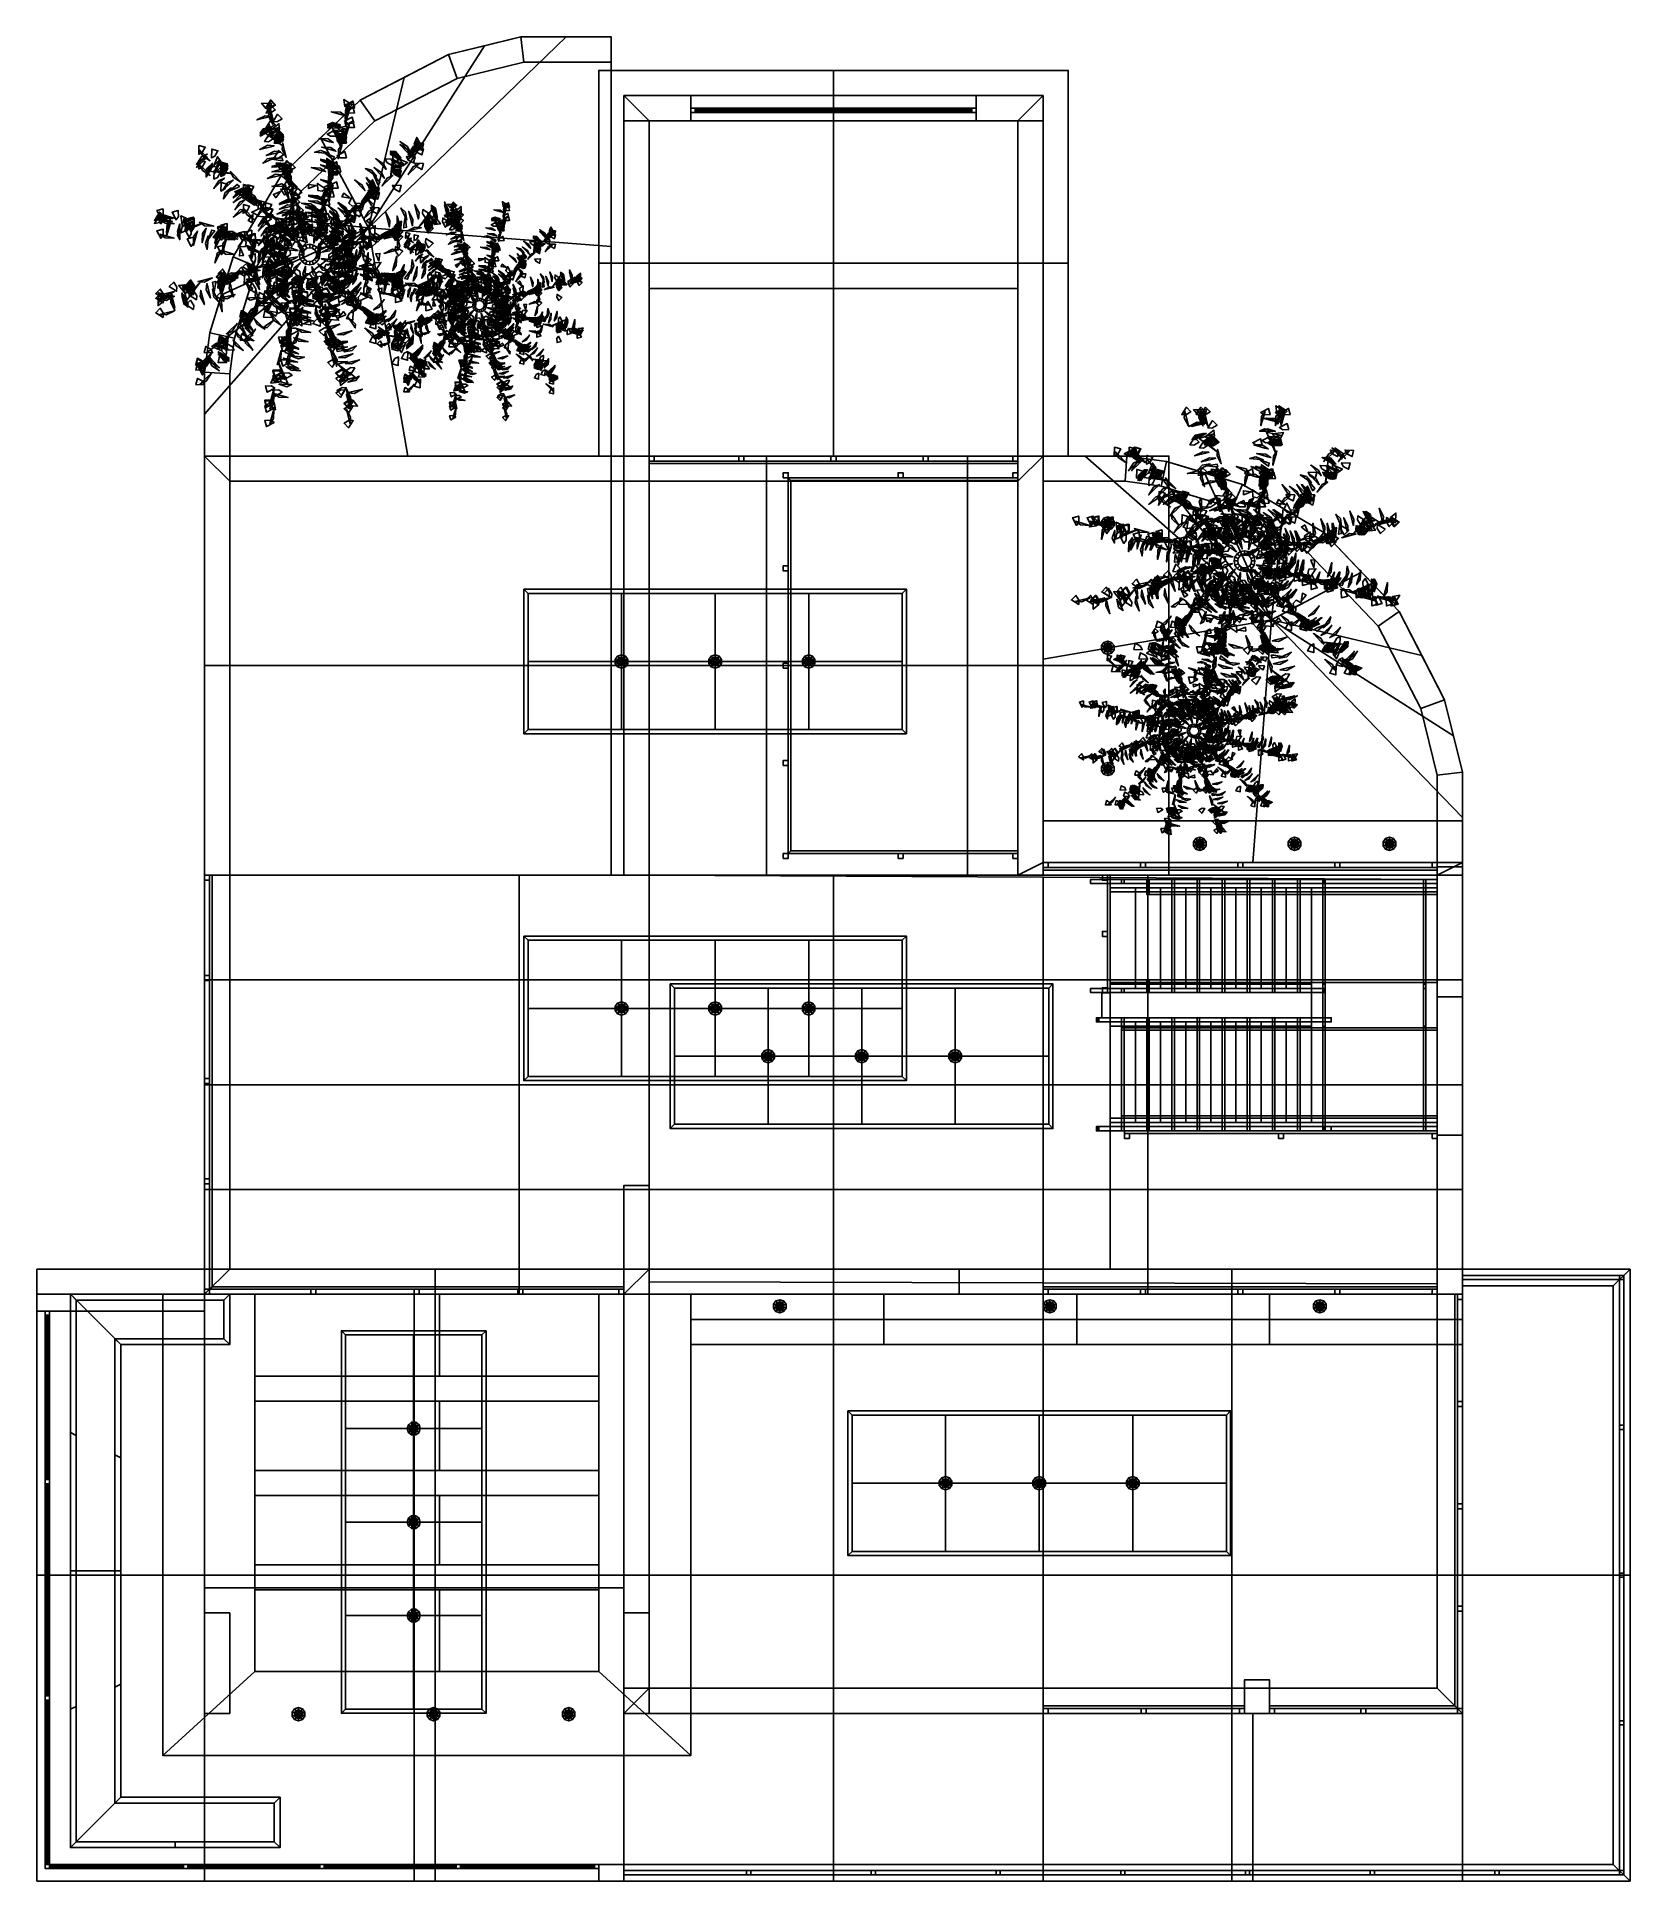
# Model space of a CAD drawing. Header units: millimetres. Extents: x 116.8 to 135.8, y -35.1 to -13.1.
import ezdxf

# ---------------------------------------------------------------- set-up
doc = ezdxf.new("R2010")
doc.units = ezdxf.units.MM
for name, color, linetype in [('controsoffitto', 41, 'Continuous'), ('copertura', 252, 'Continuous'), ('cromato', 251, 'Continuous'), ('foglie', 62, 'Continuous'), ('gambo', 36, 'Continuous'), ('lampada', 2, 'Continuous'), ('Layer_riv', 41, 'Continuous'), ('marmo', 7, 'Continuous'), ('pannello_par', 143, 'Continuous'), ('parete_interna', 7, 'Continuous'), ('pavimento', 253, 'Continuous'), ('pavimento_esterno', 2, 'Continuous'), ('pavimento_terrazza', 7, 'Continuous'), ('pergola', 23, 'Continuous'), ('pilastri', 31, 'Continuous'), ('prato', 83, 'Continuous'), ('RIVESTIMENTO', 33, 'Continuous'), ('soffitto', 41, 'Continuous'), ('vetro', 137, 'Continuous'), ('vetro_mattone', 134, 'Continuous')]:
    doc.layers.add(name, color=color, linetype=linetype)

msp = doc.modelspace()

# ---------------------------------------------------------------- linework, layer by layer
at = {"layer": 'controsoffitto'}
for points in [[(122.65, -19.728, 5.7), (122.7, -19.778, 5.6), (127.163, -19.778, 5.6), (127.213, -19.728, 5.7)], [(122.65, -19.728, 5.7), (122.7, -19.778, 5.6), (122.7, -21.403, 5.6), (122.65, -21.453, 5.7)], [(123.815, -19.778, 5.6), (122.7, -19.778, 5.6), (122.7, -20.591, 5.6), (123.815, -20.591, 5.6)], [(124.931, -19.778, 5.6), (123.815, -19.778, 5.6), (123.815, -20.591, 5.6), (124.931, -20.591, 5.6)], [(126.047, -19.778, 5.6), (124.931, -19.778, 5.6), (124.931, -20.591, 5.6), (126.047, -20.591, 5.6)], [(127.163, -19.778, 5.6), (126.047, -19.778, 5.6), (126.047, -20.591, 5.6), (127.163, -20.591, 5.6)], [(127.213, -21.453, 5.7), (127.163, -21.403, 5.6), (127.163, -19.778, 5.6), (127.213, -19.728, 5.7)], [(123.815, -20.591, 5.6), (122.7, -20.591, 5.6), (122.7, -21.403, 5.6), (123.815, -21.403, 5.6)], [(124.931, -20.591, 5.6), (123.815, -20.591, 5.6), (123.815, -21.403, 5.6), (124.931, -21.403, 5.6)], [(126.047, -20.591, 5.6), (124.931, -20.591, 5.6), (124.931, -21.403, 5.6), (126.047, -21.403, 5.6)], [(127.163, -20.591, 5.6), (126.047, -20.591, 5.6), (126.047, -21.403, 5.6), (127.163, -21.403, 5.6)], [(122.65, -21.453, 5.7), (122.7, -21.403, 5.6), (127.163, -21.403, 5.6), (127.213, -21.453, 5.7)], [(122.65, -23.866, 2.7), (122.7, -23.916, 2.6), (127.163, -23.916, 2.6), (127.213, -23.866, 2.7)], [(122.65, -23.866, 2.7), (122.7, -23.916, 2.6), (122.7, -25.541, 2.6), (122.65, -25.591, 2.7)], [(123.815, -23.916, 2.6), (122.7, -23.916, 2.6), (122.7, -24.729, 2.6), (123.815, -24.729, 2.6)], [(124.931, -23.916, 2.6), (123.815, -23.916, 2.6), (123.815, -24.729, 2.6), (124.931, -24.729, 2.6)], [(126.047, -23.916, 2.6), (124.931, -23.916, 2.6), (124.931, -24.729, 2.6), (126.047, -24.729, 2.6)], [(127.163, -23.916, 2.6), (126.047, -23.916, 2.6), (126.047, -24.729, 2.6), (127.163, -24.729, 2.6)], [(127.213, -25.591, 2.7), (127.163, -25.541, 2.6), (127.163, -23.916, 2.6), (127.213, -23.866, 2.7)], [(124.397, -24.437, 5.7), (124.447, -24.487, 5.6), (128.91, -24.487, 5.6), (128.96, -24.437, 5.7)], [(124.397, -24.437, 5.7), (124.447, -24.487, 5.6), (124.447, -26.112, 5.6), (124.397, -26.162, 5.7)], [(125.563, -24.487, 5.6), (124.447, -24.487, 5.6), (124.447, -25.3, 5.6), (125.563, -25.3, 5.6)], [(126.679, -24.487, 5.6), (125.563, -24.487, 5.6), (125.563, -25.3, 5.6), (126.679, -25.3, 5.6)], [(127.794, -24.487, 5.6), (126.679, -24.487, 5.6), (126.679, -25.3, 5.6), (127.794, -25.3, 5.6)], [(128.91, -24.487, 5.6), (127.794, -24.487, 5.6), (127.794, -25.3, 5.6), (128.91, -25.3, 5.6)], [(128.96, -26.162, 5.7), (128.91, -26.112, 5.6), (128.91, -24.487, 5.6), (128.96, -24.437, 5.7)], [(123.815, -24.729, 2.6), (122.7, -24.729, 2.6), (122.7, -25.541, 2.6), (123.815, -25.541, 2.6)], [(124.931, -24.729, 2.6), (123.815, -24.729, 2.6), (123.815, -25.541, 2.6), (124.931, -25.541, 2.6)], [(126.047, -24.729, 2.6), (124.931, -24.729, 2.6), (124.931, -25.541, 2.6), (126.047, -25.541, 2.6)], [(127.163, -24.729, 2.6), (126.047, -24.729, 2.6), (126.047, -25.541, 2.6), (127.163, -25.541, 2.6)], [(125.563, -25.3, 5.6), (124.447, -25.3, 5.6), (124.447, -26.112, 5.6), (125.563, -26.112, 5.6)], [(126.679, -25.3, 5.6), (125.563, -25.3, 5.6), (125.563, -26.112, 5.6), (126.679, -26.112, 5.6)], [(127.794, -25.3, 5.6), (126.679, -25.3, 5.6), (126.679, -26.112, 5.6), (127.794, -26.112, 5.6)], [(128.91, -25.3, 5.6), (127.794, -25.3, 5.6), (127.794, -26.112, 5.6), (128.91, -26.112, 5.6)], [(122.65, -25.591, 2.7), (122.7, -25.541, 2.6), (127.163, -25.541, 2.6), (127.213, -25.591, 2.7)], [(124.397, -26.162, 5.7), (124.447, -26.112, 5.6), (128.91, -26.112, 5.6), (128.96, -26.162, 5.7)], [(120.474, -28.575, 2.7), (120.524, -28.625, 2.6), (120.524, -33.088, 2.6), (120.474, -33.138, 2.7)], [(122.199, -28.575, 2.7), (122.149, -28.625, 2.6), (120.524, -28.625, 2.6), (120.474, -28.575, 2.7)], [(122.199, -28.575, 2.7), (122.149, -28.625, 2.6), (122.149, -33.088, 2.6), (122.199, -33.138, 2.7)], [(121.336, -29.741, 2.6), (121.336, -28.625, 2.6), (120.524, -28.625, 2.6), (120.524, -29.741, 2.6)], [(122.149, -29.741, 2.6), (122.149, -28.625, 2.6), (121.336, -28.625, 2.6), (121.336, -29.741, 2.6)], [(126.515, -29.53, 2.7), (126.565, -29.58, 2.6), (131.028, -29.58, 2.6), (131.078, -29.53, 2.7)], [(126.515, -29.53, 2.7), (126.565, -29.58, 2.6), (126.565, -31.206, 2.6), (126.515, -31.256, 2.7)], [(127.68, -29.58, 2.6), (126.565, -29.58, 2.6), (126.565, -30.393, 2.6), (127.68, -30.393, 2.6)], [(128.796, -29.58, 2.6), (127.68, -29.58, 2.6), (127.68, -30.393, 2.6), (128.796, -30.393, 2.6)], [(129.912, -29.58, 2.6), (128.796, -29.58, 2.6), (128.796, -30.393, 2.6), (129.912, -30.393, 2.6)], [(131.028, -29.58, 2.6), (129.912, -29.58, 2.6), (129.912, -30.393, 2.6), (131.028, -30.393, 2.6)], [(131.078, -31.256, 2.7), (131.028, -31.206, 2.6), (131.028, -29.58, 2.6), (131.078, -29.53, 2.7)], [(121.336, -30.857, 2.6), (121.336, -29.741, 2.6), (120.524, -29.741, 2.6), (120.524, -30.857, 2.6)], [(122.149, -30.857, 2.6), (122.149, -29.741, 2.6), (121.336, -29.741, 2.6), (121.336, -30.857, 2.6)], [(127.68, -30.393, 2.6), (126.565, -30.393, 2.6), (126.565, -31.206, 2.6), (127.68, -31.206, 2.6)], [(128.796, -30.393, 2.6), (127.68, -30.393, 2.6), (127.68, -31.206, 2.6), (128.796, -31.206, 2.6)], [(129.912, -30.393, 2.6), (128.796, -30.393, 2.6), (128.796, -31.206, 2.6), (129.912, -31.206, 2.6)], [(131.028, -30.393, 2.6), (129.912, -30.393, 2.6), (129.912, -31.206, 2.6), (131.028, -31.206, 2.6)], [(121.336, -31.972, 2.6), (121.336, -30.857, 2.6), (120.524, -30.857, 2.6), (120.524, -31.972, 2.6)], [(122.149, -31.972, 2.6), (122.149, -30.857, 2.6), (121.336, -30.857, 2.6), (121.336, -31.972, 2.6)], [(126.515, -31.256, 2.7), (126.565, -31.206, 2.6), (131.028, -31.206, 2.6), (131.078, -31.256, 2.7)], [(121.336, -33.088, 2.6), (121.336, -31.972, 2.6), (120.524, -31.972, 2.6), (120.524, -33.088, 2.6)], [(122.149, -33.088, 2.6), (122.149, -31.972, 2.6), (121.336, -31.972, 2.6), (121.336, -33.088, 2.6)], [(120.474, -33.138, 2.7), (120.524, -33.088, 2.6), (122.149, -33.088, 2.6), (122.199, -33.138, 2.7)]]:
    msp.add_3dface(points, dxfattribs=at)
at = {"layer": 'copertura'}
for points in [[(129.143, -13.54, 6.3), (123.543, -13.54, 6.3), (123.543, -13.54, 5.7), (129.143, -13.54, 5.7)], [(123.543, -13.54, 5.7), (123.543, -18.14, 5.7), (123.543, -18.14, 6.3), (123.543, -13.54, 6.3)], [(123.543, -13.54, 6.3), (123.543, -15.84, 6.3), (126.343, -15.84, 6.3), (126.343, -13.54, 6.3)], [(126.343, -13.54, 6.3), (126.343, -15.84, 6.3), (129.143, -15.84, 6.3), (129.143, -13.54, 6.3)], [(129.143, -18.14, 5.7), (129.143, -13.54, 5.7), (129.143, -13.54, 6.3), (129.143, -18.14, 6.3)], [(123.543, -15.84, 6.3), (123.543, -18.14, 6.3), (126.343, -18.14, 6.3), (126.343, -15.84, 6.3)], [(126.343, -15.84, 6.3), (126.343, -18.14, 6.3), (129.143, -18.14, 6.3), (129.143, -15.84, 6.3)], [(118.843, -18.14, 3.15), (118.843, -18.14), (118.843, -20.64), (118.843, -20.64, 3.15)], [(118.843, -18.14, 6.3), (118.843, -18.14, 3.15), (118.843, -20.64, 3.15), (118.843, -20.64, 6.3)], [(123.693, -20.64, 6.3), (118.843, -20.64, 6.3), (118.843, -18.14, 6.3), (123.693, -18.14, 6.3)], [(118.843, -18.14, 6.3), (119.143, -18.14, 5.7), (119.143, -23.14, 5.7), (118.843, -23.14, 6.3)], [(118.843, -18.14), (119.143, -18.14), (119.143, -23.14), (118.843, -23.14)], [(119.143, -23.14, 5.7), (118.843, -23.14, 6.3), (118.843, -18.14, 6.3), (119.143, -18.14, 5.7)], [(119.143, -18.14, 5.7), (123.843, -18.14, 5.7), (123.693, -18.14, 6.3), (118.843, -18.14, 6.3)], [(118.843, -18.14, 6.3), (119.143, -18.14, 5.7), (118.843, -18.14, 5.7), (118.843, -18.14, 6.3)], [(123.543, -18.14, 5.7), (129.143, -18.14, 5.7), (129.143, -18.14, 6.3), (123.543, -18.14, 6.3)], [(128.543, -20.64, 6.3), (123.693, -20.64, 6.3), (123.693, -18.14, 6.3), (128.543, -18.14, 6.3)], [(123.843, -18.14, 5.7), (128.543, -18.14, 5.7), (128.543, -18.14, 6.3), (123.693, -18.14, 6.3)], [(128.543, -18.23, 3), (124.143, -18.23, 3), (124.143, -18.23, 2.7), (128.543, -18.23, 2.7)], [(125.543, -18.14, 7.8), (125.543, -23.14, 7.8), (125.543, -23.14, 8.1), (125.543, -18.14, 8.1)], [(130.343, -18.14, 8.1), (125.543, -18.14, 8.1), (125.543, -18.14, 7.8), (130.343, -18.14, 7.8)], [(125.543, -18.14, 8.1), (125.543, -20.64, 8.1), (127.943, -20.64, 8.1), (127.943, -18.14, 8.1)], [(127.943, -18.14, 8.1), (127.943, -20.64, 8.1), (130.343, -20.64, 8.1), (130.343, -18.14, 8.1)], [(130.343, -23.14, 7.8), (130.343, -18.14, 7.8), (130.343, -18.14, 8.1), (130.343, -23.14, 8.1)], [(123.693, -23.14, 6.3), (118.843, -23.14, 6.3), (118.843, -20.64, 6.3), (123.693, -20.64, 6.3)], [(118.843, -20.64, 3.15), (118.843, -20.64), (118.843, -23.14), (118.843, -23.14, 3.15)], [(118.843, -20.64, 6.3), (118.843, -20.64, 3.15), (118.843, -23.14, 3.15), (118.843, -23.14, 6.3)], [(128.543, -23.14, 6.3), (123.693, -23.14, 6.3), (123.693, -20.64, 6.3), (128.543, -20.64, 6.3)], [(125.543, -20.64, 8.1), (125.543, -23.14, 8.1), (127.943, -23.14, 8.1), (127.943, -20.64, 8.1)], [(127.943, -20.64, 8.1), (127.943, -23.14, 8.1), (130.343, -23.14, 8.1), (130.343, -20.64, 8.1)], [(133.843, -22.49, 5.682), (133.843, -23.14, 5.7), (128.843, -23.14, 5.7), (128.843, -22.49, 5.7)], [(128.843, -22.49, 6), (128.843, -23.14, 6), (133.843, -23.14, 6), (133.843, -22.49, 5.982)], [(128.843, -22.49, 5.7), (128.843, -23.14, 5.7), (128.843, -23.14, 6), (128.843, -22.49, 6)], [(133.843, -22.49, 5.982), (128.843, -22.49, 6), (128.843, -22.49, 5.7), (133.843, -22.49, 5.682)], [(133.843, -23.14, 5.7), (133.843, -22.49, 5.682), (133.843, -22.49, 5.982), (133.843, -23.14, 6)], [(118.843, -23.14, 6.3), (118.843, -23.14), (119.143, -23.14), (119.143, -23.14, 5.7)], [(123.843, -23.14, 5.7), (119.143, -23.14, 5.7), (118.843, -23.14, 6.3), (123.693, -23.14, 6.3)], [(118.843, -23.14, 6.3), (118.843, -23.14, 5.7), (118.843, -28.14, 5.7), (118.843, -28.14, 6.3)], [(126.343, -25.64, 6.3), (118.843, -25.64, 6.3), (118.843, -23.14, 6.3), (126.343, -23.14, 6.3)], [(118.843, -23.14, 5.7), (126.343, -23.14, 5.7), (126.343, -23.14, 6.3), (118.843, -23.14, 6.3)], [(128.543, -23.14, 5.7), (123.843, -23.14, 5.7), (123.693, -23.14, 6.3), (128.543, -23.14, 6.3)], [(125.543, -23.14, 7.8), (130.343, -23.14, 7.8), (130.343, -23.14, 8.1), (125.543, -23.14, 8.1)], [(133.843, -25.64, 6.3), (126.343, -25.64, 6.3), (126.343, -23.14, 6.3), (133.843, -23.14, 6.3)], [(126.343, -23.14, 5.7), (133.843, -23.14, 5.7), (133.843, -23.14, 6.3), (126.343, -23.14, 6.3)], [(128.843, -23.14, 5.7), (133.843, -23.14, 5.7), (133.843, -23.14, 6), (128.843, -23.14, 6)], [(133.843, -23.14, 5.7), (133.843, -23.14, 6.3), (133.843, -28.14, 6.3), (133.843, -28.14, 5.7)], [(126.343, -28.14, 6.3), (118.843, -28.14, 6.3), (118.843, -25.64, 6.3), (126.343, -25.64, 6.3)], [(133.843, -28.14, 6.3), (126.343, -28.14, 6.3), (126.343, -25.64, 6.3), (133.843, -25.64, 6.3)], [(126.343, -28.14, 5.7), (118.843, -28.14, 5.7), (118.843, -28.14, 6.3), (126.343, -28.14, 6.3)], [(124.643, -28.14, 5.7), (124.643, -28.74, 5.7), (124.643, -28.74, 6), (124.643, -28.14, 6)], [(126.943, -28.44, 6), (124.643, -28.44, 6), (124.643, -28.14, 6), (126.943, -28.14, 6)], [(124.643, -28.44, 5.7), (126.943, -28.44, 5.7), (126.943, -28.14, 5.7), (124.643, -28.14, 5.7)], [(133.843, -28.14, 5.7), (126.343, -28.14, 5.7), (126.343, -28.14, 6.3), (133.843, -28.14, 6.3)], [(129.243, -28.44, 6), (126.943, -28.44, 6), (126.943, -28.14, 6), (129.243, -28.14, 6)], [(126.943, -28.44, 5.7), (129.243, -28.44, 5.7), (129.243, -28.14, 5.7), (126.943, -28.14, 5.7)], [(131.543, -28.44, 6), (129.243, -28.44, 6), (129.243, -28.14, 6), (131.543, -28.14, 6)], [(129.243, -28.44, 5.7), (131.543, -28.44, 5.7), (131.543, -28.14, 5.7), (129.243, -28.14, 5.7)], [(133.843, -28.44, 6), (131.543, -28.44, 6), (131.543, -28.14, 6), (133.843, -28.14, 6)], [(131.543, -28.44, 5.7), (133.843, -28.44, 5.7), (133.843, -28.14, 5.7), (131.543, -28.14, 5.7)], [(133.843, -28.74, 5.7), (133.843, -28.14, 5.7), (133.843, -28.14, 6), (133.843, -28.74, 6)], [(126.943, -28.74, 6), (124.643, -28.74, 6), (124.643, -28.44, 6), (126.943, -28.44, 6)], [(124.643, -28.74, 5.7), (126.943, -28.74, 5.7), (126.943, -28.44, 5.7), (124.643, -28.44, 5.7)], [(129.243, -28.74, 6), (126.943, -28.74, 6), (126.943, -28.44, 6), (129.243, -28.44, 6)], [(126.943, -28.74, 5.7), (129.243, -28.74, 5.7), (129.243, -28.44, 5.7), (126.943, -28.44, 5.7)], [(131.543, -28.74, 6), (129.243, -28.74, 6), (129.243, -28.44, 6), (131.543, -28.44, 6)], [(129.243, -28.74, 5.7), (131.543, -28.74, 5.7), (131.543, -28.44, 5.7), (129.243, -28.44, 5.7)], [(133.843, -28.74, 6), (131.543, -28.74, 6), (131.543, -28.44, 6), (133.843, -28.44, 6)], [(131.543, -28.74, 5.7), (133.843, -28.74, 5.7), (133.843, -28.44, 5.7), (131.543, -28.44, 5.7)], [(124.643, -28.74, 5.7), (133.843, -28.74, 5.7), (133.843, -28.74, 6), (124.643, -28.74, 6)]]:
    msp.add_3dface(points, dxfattribs=at)
at = {"layer": 'cromato'}
for points in [[(128.043, -13.99, 5.3), (127.993, -13.99, 5.25), (124.693, -13.99, 5.25), (124.643, -13.99, 5.3)], [(128.043, -14.04, 5.3), (124.643, -14.04, 5.3), (124.643, -13.99, 5.3), (128.043, -13.99, 5.3)], [(124.693, -13.99, 5.25), (124.693, -13.99, 4.85), (124.643, -13.99, 4.8), (124.643, -13.99, 5.3)], [(124.643, -13.99, 5.3), (124.643, -13.99, 4.8), (124.643, -14.04, 4.8), (124.643, -14.04, 5.3)], [(124.693, -14.04, 5.25), (124.643, -14.04, 5.3), (124.643, -13.99, 5.3), (124.693, -13.99, 5.25)], [(127.993, -13.99, 4.85), (128.043, -13.99, 4.8), (124.643, -13.99, 4.8), (124.693, -13.99, 4.85)], [(124.693, -13.99, 4.85), (124.643, -13.99, 4.8), (124.643, -14.04, 4.8), (124.693, -14.04, 4.85)], [(124.643, -13.99, 4.8), (128.043, -13.99, 4.8), (128.043, -14.04, 4.8), (124.643, -14.04, 4.8)], [(127.993, -13.99, 2.05), (128.043, -13.99, 2), (124.643, -13.99, 2), (124.693, -13.99, 2.05)], [(124.643, -13.99, 2), (128.043, -13.99, 2), (128.043, -14.04, 2), (124.643, -14.04, 2)], [(128.043, -13.99, 2.5), (127.993, -13.99, 2.45), (124.693, -13.99, 2.45), (124.643, -13.99, 2.5)], [(128.043, -14.04, 2.5), (124.643, -14.04, 2.5), (124.643, -13.99, 2.5), (128.043, -13.99, 2.5)], [(124.693, -13.99, 2.45), (124.693, -13.99, 2.05), (124.643, -13.99, 2), (124.643, -13.99, 2.5)], [(124.643, -13.99, 2.5), (124.643, -13.99, 2), (124.643, -14.04, 2), (124.643, -14.04, 2.5)], [(124.643, -13.99, 2), (124.693, -13.99, 2.05), (124.693, -14.04, 2.05), (124.643, -14.04, 2)], [(124.693, -14.04, 2.45), (124.643, -14.04, 2.5), (124.643, -13.99, 2.5), (124.693, -13.99, 2.45)], [(124.643, -14.04, 5.3), (124.693, -14.04, 5.25), (127.993, -14.04, 5.25), (128.043, -14.04, 5.3)], [(124.643, -14.04, 5.3), (124.643, -14.04, 4.8), (124.693, -14.04, 4.85), (124.693, -14.04, 5.25)], [(124.693, -14.04, 4.85), (124.643, -14.04, 4.8), (128.043, -14.04, 4.8), (127.993, -14.04, 4.85)], [(124.693, -14.04, 2.05), (124.643, -14.04, 2), (128.043, -14.04, 2), (127.993, -14.04, 2.05)], [(124.643, -14.04, 2.5), (124.693, -14.04, 2.45), (127.993, -14.04, 2.45), (128.043, -14.04, 2.5)], [(124.643, -14.04, 2.5), (124.643, -14.04, 2), (124.693, -14.04, 2.05), (124.693, -14.04, 2.45)], [(124.693, -13.99, 5.25), (127.993, -13.99, 5.25), (127.993, -14.04, 5.25), (124.693, -14.04, 5.25)], [(124.693, -13.99, 4.85), (124.693, -13.99, 5.25), (124.693, -14.04, 5.25), (124.693, -14.04, 4.85)], [(127.993, -14.04, 4.85), (124.693, -14.04, 4.85), (124.693, -13.99, 4.85), (127.993, -13.99, 4.85)], [(127.993, -14.04, 2.05), (124.693, -14.04, 2.05), (124.693, -13.99, 2.05), (127.993, -13.99, 2.05)], [(124.693, -13.99, 2.45), (127.993, -13.99, 2.45), (127.993, -14.04, 2.45), (124.693, -14.04, 2.45)], [(124.693, -13.99, 2.05), (124.693, -13.99, 2.45), (124.693, -14.04, 2.45), (124.693, -14.04, 2.05)], [(128.043, -13.99, 4.8), (127.993, -13.99, 4.85), (127.993, -13.99, 5.25), (128.043, -13.99, 5.3)], [(128.043, -13.99, 5.3), (127.993, -13.99, 5.25), (127.993, -14.04, 5.25), (128.043, -14.04, 5.3)], [(127.993, -13.99, 5.25), (127.993, -13.99, 4.85), (127.993, -14.04, 4.85), (127.993, -14.04, 5.25)], [(127.993, -13.99, 4.85), (128.043, -13.99, 4.8), (128.043, -14.04, 4.8), (127.993, -14.04, 4.85)], [(128.043, -13.99, 2), (127.993, -13.99, 2.05), (127.993, -13.99, 2.45), (128.043, -13.99, 2.5)], [(127.993, -13.99, 2.45), (127.993, -13.99, 2.05), (127.993, -14.04, 2.05), (127.993, -14.04, 2.45)], [(128.043, -13.99, 2), (127.993, -13.99, 2.05), (127.993, -14.04, 2.05), (128.043, -14.04, 2)], [(127.993, -13.99, 2.45), (128.043, -13.99, 2.5), (128.043, -14.04, 2.5), (127.993, -14.04, 2.45)], [(128.043, -14.04, 5.3), (127.993, -14.04, 5.25), (127.993, -14.04, 4.85), (128.043, -14.04, 4.8)], [(128.043, -14.04, 2.5), (127.993, -14.04, 2.45), (127.993, -14.04, 2.05), (128.043, -14.04, 2)], [(128.043, -14.04, 4.8), (128.043, -14.04, 5.3), (128.043, -13.99, 5.3), (128.043, -13.99, 4.8)], [(128.043, -14.04, 2), (128.043, -14.04, 2.5), (128.043, -13.99, 2.5), (128.043, -13.99, 2)], [(124.203, -18.2), (124.203, -18.14), (124.143, -18.14), (124.143, -18.2)], [(124.143, -18.2, 5.7), (124.143, -18.14, 5.7), (124.203, -18.14, 5.7), (124.203, -18.2, 5.7)], [(124.143, -18.2), (124.143, -18.14), (124.143, -18.14, 5.7), (124.143, -18.2, 5.7)], [(124.143, -18.14), (124.203, -18.14), (124.203, -18.14, 5.7), (124.143, -18.14, 5.7)], [(124.203, -18.2, 5.7), (124.143, -18.2, 5.7), (124.143, -18.2), (124.203, -18.2)], [(124.203, -18.14), (124.203, -18.2), (124.203, -18.2, 5.7), (124.203, -18.14, 5.7)], [(125.273, -18.2), (125.273, -18.14), (125.213, -18.14), (125.213, -18.2)], [(125.213, -18.2, 5.7), (125.213, -18.14, 5.7), (125.273, -18.14, 5.7), (125.273, -18.2, 5.7)], [(125.213, -18.2), (125.213, -18.14), (125.213, -18.14, 5.7), (125.213, -18.2, 5.7)], [(125.213, -18.14), (125.273, -18.14), (125.273, -18.14, 5.7), (125.213, -18.14, 5.7)], [(125.273, -18.2, 5.7), (125.213, -18.2, 5.7), (125.213, -18.2), (125.273, -18.2)], [(125.273, -18.14), (125.273, -18.2), (125.273, -18.2, 5.7), (125.273, -18.14, 5.7)], [(126.373, -18.2), (126.373, -18.14), (126.313, -18.14), (126.313, -18.2)], [(126.313, -18.2, 5.7), (126.313, -18.14, 5.7), (126.373, -18.14, 5.7), (126.373, -18.2, 5.7)], [(126.313, -18.2), (126.313, -18.14), (126.313, -18.14, 5.7), (126.313, -18.2, 5.7)], [(126.313, -18.14), (126.373, -18.14), (126.373, -18.14, 5.7), (126.313, -18.14, 5.7)], [(126.373, -18.2, 5.7), (126.313, -18.2, 5.7), (126.313, -18.2), (126.373, -18.2)], [(126.373, -18.14), (126.373, -18.2), (126.373, -18.2, 5.7), (126.373, -18.14, 5.7)], [(127.473, -18.2), (127.473, -18.14), (127.413, -18.14), (127.413, -18.2)], [(127.413, -18.2, 5.7), (127.413, -18.14, 5.7), (127.473, -18.14, 5.7), (127.473, -18.2, 5.7)], [(127.413, -18.2), (127.413, -18.14), (127.413, -18.14, 5.7), (127.413, -18.2, 5.7)], [(127.413, -18.14), (127.473, -18.14), (127.473, -18.14, 5.7), (127.413, -18.14, 5.7)], [(127.473, -18.2, 5.7), (127.413, -18.2, 5.7), (127.413, -18.2), (127.473, -18.2)], [(127.473, -18.14), (127.473, -18.2), (127.473, -18.2, 5.7), (127.473, -18.14, 5.7)], [(128.543, -18.2), (128.543, -18.14), (128.483, -18.14), (128.483, -18.2)], [(128.483, -18.2, 5.7), (128.483, -18.14, 5.7), (128.543, -18.14, 5.7), (128.543, -18.2, 5.7)], [(128.483, -18.2), (128.483, -18.14), (128.483, -18.14, 5.7), (128.483, -18.2, 5.7)], [(128.483, -18.14), (128.543, -18.14), (128.543, -18.14, 5.7), (128.483, -18.14, 5.7)], [(128.543, -18.2, 5.7), (128.483, -18.2, 5.7), (128.483, -18.2), (128.543, -18.2)], [(128.543, -18.14), (128.543, -18.2), (128.543, -18.2, 5.7), (128.543, -18.14, 5.7)], [(125.803, -18.4, 6.3), (125.803, -18.34, 6.3), (125.743, -18.34, 6.3), (125.743, -18.4, 6.3)], [(125.743, -18.4, 7.8), (125.743, -18.34, 7.8), (125.803, -18.34, 7.8), (125.803, -18.4, 7.8)], [(125.743, -18.4, 6.3), (125.743, -18.34, 6.3), (125.743, -18.34, 7.8), (125.743, -18.4, 7.8)], [(125.743, -18.34, 6.3), (125.803, -18.34, 6.3), (125.803, -18.34, 7.8), (125.743, -18.34, 7.8)], [(125.803, -18.4, 7.8), (125.743, -18.4, 7.8), (125.743, -18.4, 6.3), (125.803, -18.4, 6.3)], [(125.803, -18.34, 6.3), (125.803, -18.4, 6.3), (125.803, -18.4, 7.8), (125.803, -18.34, 7.8)], [(127.173, -18.4, 6.3), (127.173, -18.34, 6.3), (127.113, -18.34, 6.3), (127.113, -18.4, 6.3)], [(127.113, -18.4, 7.8), (127.113, -18.34, 7.8), (127.173, -18.34, 7.8), (127.173, -18.4, 7.8)], [(127.113, -18.4, 6.3), (127.113, -18.34, 6.3), (127.113, -18.34, 7.8), (127.113, -18.4, 7.8)], [(127.113, -18.34, 6.3), (127.173, -18.34, 6.3), (127.173, -18.34, 7.8), (127.113, -18.34, 7.8)], [(127.173, -18.4, 7.8), (127.113, -18.4, 7.8), (127.113, -18.4, 6.3), (127.173, -18.4, 6.3)], [(127.173, -18.34, 6.3), (127.173, -18.4, 6.3), (127.173, -18.4, 7.8), (127.173, -18.34, 7.8)], [(128.543, -18.4, 6.3), (128.543, -18.34, 6.3), (128.483, -18.34, 6.3), (128.483, -18.4, 6.3)], [(128.483, -18.4, 7.8), (128.483, -18.34, 7.8), (128.543, -18.34, 7.8), (128.543, -18.4, 7.8)], [(128.483, -18.4, 6.3), (128.483, -18.34, 6.3), (128.483, -18.34, 7.8), (128.483, -18.4, 7.8)], [(128.483, -18.34, 6.3), (128.543, -18.34, 6.3), (128.543, -18.34, 7.8), (128.483, -18.34, 7.8)], [(128.543, -18.4, 7.8), (128.483, -18.4, 7.8), (128.483, -18.4, 6.3), (128.543, -18.4, 6.3)], [(128.543, -18.34, 6.3), (128.543, -18.4, 6.3), (128.543, -18.4, 7.8), (128.543, -18.34, 7.8)], [(129.583, -18.902, 7.8), (129.567, -18.881, 7.8), (129.539, -18.92, 7.8), (129.564, -18.929, 7.8)], [(129.564, -18.929, 7.775), (129.539, -18.92, 7.775), (129.567, -18.881, 7.775), (129.583, -18.902, 7.775)], [(129.539, -18.92, 7.8), (129.567, -18.881, 7.8), (129.567, -18.881, 7.775), (129.539, -18.92, 7.775)], [(129.583, -18.902, 7.775), (129.564, -18.929, 7.775), (129.564, -18.929, 7.8), (129.583, -18.902, 7.8)], [(129.614, -18.892, 7.8), (129.614, -18.866, 7.8), (129.567, -18.881, 7.8), (129.583, -18.902, 7.8)], [(129.583, -18.902, 7.775), (129.567, -18.881, 7.775), (129.614, -18.866, 7.775), (129.614, -18.892, 7.775)], [(129.567, -18.881, 7.8), (129.614, -18.866, 7.8), (129.614, -18.866, 7.775), (129.567, -18.881, 7.775)], [(129.567, -18.881, 7.8), (129.583, -18.902, 7.8), (129.583, -18.902, 7.775), (129.567, -18.881, 7.775)], [(129.614, -18.892, 7.775), (129.583, -18.902, 7.775), (129.583, -18.902, 7.8), (129.614, -18.892, 7.8)], [(129.645, -18.902, 7.8), (129.66, -18.881, 7.8), (129.614, -18.866, 7.8), (129.614, -18.892, 7.8)], [(129.614, -18.892, 7.775), (129.614, -18.866, 7.775), (129.66, -18.881, 7.775), (129.645, -18.902, 7.775)], [(129.614, -18.866, 7.8), (129.66, -18.881, 7.8), (129.66, -18.881, 7.775), (129.614, -18.866, 7.775)], [(129.614, -18.866, 7.8), (129.614, -18.892, 7.8), (129.614, -18.892, 7.775), (129.614, -18.866, 7.775)], [(129.645, -18.902, 7.775), (129.614, -18.892, 7.775), (129.614, -18.892, 7.8), (129.645, -18.902, 7.8)], [(129.664, -18.929, 7.8), (129.689, -18.92, 7.8), (129.66, -18.881, 7.8), (129.645, -18.902, 7.8)], [(129.645, -18.902, 7.775), (129.66, -18.881, 7.775), (129.689, -18.92, 7.775), (129.664, -18.929, 7.775)], [(129.645, -18.902, 7.8), (129.66, -18.881, 7.8), (129.66, -18.881, 7.775), (129.645, -18.902, 7.775)], [(129.664, -18.929, 7.775), (129.645, -18.902, 7.775), (129.645, -18.902, 7.8), (129.664, -18.929, 7.8)], [(129.66, -18.881, 7.8), (129.689, -18.92, 7.8), (129.689, -18.92, 7.775), (129.66, -18.881, 7.775)], [(129.564, -18.961, 7.8), (129.539, -18.969, 7.8), (129.539, -18.92, 7.8), (129.564, -18.929, 7.8)], [(129.564, -18.929, 7.775), (129.539, -18.92, 7.775), (129.539, -18.969, 7.775), (129.564, -18.961, 7.775)], [(129.564, -18.929, 7.8), (129.539, -18.92, 7.8), (129.539, -18.92, 7.775), (129.564, -18.929, 7.775)], [(129.539, -18.92, 7.8), (129.539, -18.969, 7.8), (129.539, -18.969, 7.775), (129.539, -18.92, 7.775)], [(129.583, -18.987, 7.8), (129.567, -19.009, 7.8), (129.539, -18.969, 7.8), (129.564, -18.961, 7.8)], [(129.564, -18.961, 7.775), (129.539, -18.969, 7.775), (129.567, -19.009, 7.775), (129.583, -18.987, 7.775)], [(129.564, -18.961, 7.8), (129.539, -18.969, 7.8), (129.539, -18.969, 7.775), (129.564, -18.961, 7.775)], [(129.539, -18.969, 7.8), (129.567, -19.009, 7.8), (129.567, -19.009, 7.775), (129.539, -18.969, 7.775)], [(129.564, -18.961, 7.775), (129.564, -18.929, 7.775), (129.564, -18.929, 7.8), (129.564, -18.961, 7.8)], [(129.583, -18.987, 7.775), (129.564, -18.961, 7.775), (129.564, -18.961, 7.8), (129.583, -18.987, 7.8)], [(129.614, -18.997, 7.8), (129.614, -19.024, 7.8), (129.567, -19.009, 7.8), (129.583, -18.987, 7.8)], [(129.583, -18.987, 7.775), (129.567, -19.009, 7.775), (129.614, -19.024, 7.775), (129.614, -18.997, 7.775)], [(129.583, -18.987, 7.8), (129.567, -19.009, 7.8), (129.567, -19.009, 7.775), (129.583, -18.987, 7.775)], [(129.567, -19.009, 7.8), (129.614, -19.024, 7.8), (129.614, -19.024, 7.775), (129.567, -19.009, 7.775)], [(129.614, -18.997, 7.775), (129.583, -18.987, 7.775), (129.583, -18.987, 7.8), (129.614, -18.997, 7.8)], [(129.645, -18.987, 7.8), (129.66, -19.009, 7.8), (129.614, -19.024, 7.8), (129.614, -18.997, 7.8)], [(129.614, -18.997, 7.775), (129.614, -19.024, 7.775), (129.66, -19.009, 7.775), (129.645, -18.987, 7.775)], [(129.645, -18.987, 7.775), (129.614, -18.997, 7.775), (129.614, -18.997, 7.8), (129.645, -18.987, 7.8)], [(129.614, -18.997, 7.8), (129.614, -19.024, 7.8), (129.614, -19.024, 7.775), (129.614, -18.997, 7.775)], [(129.614, -19.024, 7.8), (129.66, -19.009, 7.8), (129.66, -19.009, 7.775), (129.614, -19.024, 7.775)], [(129.664, -18.961, 7.8), (129.689, -18.969, 7.8), (129.66, -19.009, 7.8), (129.645, -18.987, 7.8)], [(129.645, -18.987, 7.775), (129.66, -19.009, 7.775), (129.689, -18.969, 7.775), (129.664, -18.961, 7.775)], [(129.664, -18.961, 7.775), (129.645, -18.987, 7.775), (129.645, -18.987, 7.8), (129.664, -18.961, 7.8)], [(129.645, -18.987, 7.8), (129.66, -19.009, 7.8), (129.66, -19.009, 7.775), (129.645, -18.987, 7.775)], [(129.66, -19.009, 7.8), (129.689, -18.969, 7.8), (129.689, -18.969, 7.775), (129.66, -19.009, 7.775)], [(129.664, -18.961, 7.8), (129.689, -18.969, 7.8), (129.689, -18.92, 7.8), (129.664, -18.929, 7.8)], [(129.664, -18.929, 7.775), (129.689, -18.92, 7.775), (129.689, -18.969, 7.775), (129.664, -18.961, 7.775)], [(129.689, -18.92, 7.8), (129.664, -18.929, 7.8), (129.664, -18.929, 7.775), (129.689, -18.92, 7.775)], [(129.664, -18.961, 7.775), (129.664, -18.929, 7.775), (129.664, -18.929, 7.8), (129.664, -18.961, 7.8)], [(129.689, -18.969, 7.8), (129.664, -18.961, 7.8), (129.664, -18.961, 7.775), (129.689, -18.969, 7.775)], [(129.689, -18.92, 7.8), (129.689, -18.969, 7.8), (129.689, -18.969, 7.775), (129.689, -18.92, 7.775)], [(125.803, -19.51, 6.3), (125.743, -19.51, 6.3), (125.743, -19.45, 6.3), (125.803, -19.45, 6.3)], [(125.803, -19.45, 7.8), (125.743, -19.45, 7.8), (125.743, -19.51, 7.8), (125.803, -19.51, 7.8)], [(125.803, -19.45, 6.3), (125.743, -19.45, 6.3), (125.743, -19.45, 7.8), (125.803, -19.45, 7.8)], [(125.743, -19.45, 6.3), (125.743, -19.51, 6.3), (125.743, -19.51, 7.8), (125.743, -19.45, 7.8)], [(125.743, -19.51, 6.3), (125.803, -19.51, 6.3), (125.803, -19.51, 7.8), (125.743, -19.51, 7.8)], [(125.803, -19.51, 7.8), (125.803, -19.45, 7.8), (125.803, -19.45, 6.3), (125.803, -19.51, 6.3)], [(129.583, -20.384, 7.8), (129.567, -20.363, 7.8), (129.539, -20.402, 7.8), (129.564, -20.411, 7.8)], [(129.564, -20.411, 7.775), (129.539, -20.402, 7.775), (129.567, -20.363, 7.775), (129.583, -20.384, 7.775)], [(129.539, -20.402, 7.8), (129.567, -20.363, 7.8), (129.567, -20.363, 7.775), (129.539, -20.402, 7.775)], [(129.564, -20.443, 7.8), (129.539, -20.451, 7.8), (129.539, -20.402, 7.8), (129.564, -20.411, 7.8)], [(129.564, -20.411, 7.775), (129.539, -20.402, 7.775), (129.539, -20.451, 7.775), (129.564, -20.443, 7.775)], [(129.564, -20.411, 7.8), (129.539, -20.402, 7.8), (129.539, -20.402, 7.775), (129.564, -20.411, 7.775)], [(129.539, -20.402, 7.8), (129.539, -20.451, 7.8), (129.539, -20.451, 7.775), (129.539, -20.402, 7.775)], [(129.583, -20.469, 7.8), (129.567, -20.491, 7.8), (129.539, -20.451, 7.8), (129.564, -20.443, 7.8)], [(129.564, -20.443, 7.775), (129.539, -20.451, 7.775), (129.567, -20.491, 7.775), (129.583, -20.469, 7.775)], [(129.564, -20.443, 7.8), (129.539, -20.451, 7.8), (129.539, -20.451, 7.775), (129.564, -20.443, 7.775)], [(129.539, -20.451, 7.8), (129.567, -20.491, 7.8), (129.567, -20.491, 7.775), (129.539, -20.451, 7.775)], [(129.583, -20.384, 7.775), (129.564, -20.411, 7.775), (129.564, -20.411, 7.8), (129.583, -20.384, 7.8)], [(129.564, -20.443, 7.775), (129.564, -20.411, 7.775), (129.564, -20.411, 7.8), (129.564, -20.443, 7.8)], [(129.583, -20.469, 7.775), (129.564, -20.443, 7.775), (129.564, -20.443, 7.8), (129.583, -20.469, 7.8)], [(129.614, -20.374, 7.8), (129.614, -20.348, 7.8), (129.567, -20.363, 7.8), (129.583, -20.384, 7.8)], [(129.583, -20.384, 7.775), (129.567, -20.363, 7.775), (129.614, -20.348, 7.775), (129.614, -20.374, 7.775)], [(129.567, -20.363, 7.8), (129.614, -20.348, 7.8), (129.614, -20.348, 7.775), (129.567, -20.363, 7.775)], [(129.567, -20.363, 7.8), (129.583, -20.384, 7.8), (129.583, -20.384, 7.775), (129.567, -20.363, 7.775)], [(129.614, -20.374, 7.775), (129.583, -20.384, 7.775), (129.583, -20.384, 7.8), (129.614, -20.374, 7.8)], [(129.645, -20.384, 7.8), (129.66, -20.363, 7.8), (129.614, -20.348, 7.8), (129.614, -20.374, 7.8)], [(129.614, -20.374, 7.775), (129.614, -20.348, 7.775), (129.66, -20.363, 7.775), (129.645, -20.384, 7.775)], [(129.614, -20.348, 7.8), (129.66, -20.363, 7.8), (129.66, -20.363, 7.775), (129.614, -20.348, 7.775)], [(129.614, -20.348, 7.8), (129.614, -20.374, 7.8), (129.614, -20.374, 7.775), (129.614, -20.348, 7.775)], [(129.645, -20.384, 7.775), (129.614, -20.374, 7.775), (129.614, -20.374, 7.8), (129.645, -20.384, 7.8)], [(129.664, -20.411, 7.8), (129.689, -20.402, 7.8), (129.66, -20.363, 7.8), (129.645, -20.384, 7.8)], [(129.645, -20.384, 7.775), (129.66, -20.363, 7.775), (129.689, -20.402, 7.775), (129.664, -20.411, 7.775)], [(129.645, -20.384, 7.8), (129.66, -20.363, 7.8), (129.66, -20.363, 7.775), (129.645, -20.384, 7.775)], [(129.664, -20.411, 7.775), (129.645, -20.384, 7.775), (129.645, -20.384, 7.8), (129.664, -20.411, 7.8)], [(129.664, -20.443, 7.8), (129.689, -20.451, 7.8), (129.66, -20.491, 7.8), (129.645, -20.469, 7.8)], [(129.645, -20.469, 7.775), (129.66, -20.491, 7.775), (129.689, -20.451, 7.775), (129.664, -20.443, 7.775)], [(129.664, -20.443, 7.775), (129.645, -20.469, 7.775), (129.645, -20.469, 7.8), (129.664, -20.443, 7.8)], [(129.66, -20.363, 7.8), (129.689, -20.402, 7.8), (129.689, -20.402, 7.775), (129.66, -20.363, 7.775)], [(129.66, -20.491, 7.8), (129.689, -20.451, 7.8), (129.689, -20.451, 7.775), (129.66, -20.491, 7.775)], [(129.664, -20.443, 7.8), (129.689, -20.451, 7.8), (129.689, -20.402, 7.8), (129.664, -20.411, 7.8)], [(129.664, -20.411, 7.775), (129.689, -20.402, 7.775), (129.689, -20.451, 7.775), (129.664, -20.443, 7.775)], [(129.689, -20.402, 7.8), (129.664, -20.411, 7.8), (129.664, -20.411, 7.775), (129.689, -20.402, 7.775)], [(129.664, -20.443, 7.775), (129.664, -20.411, 7.775), (129.664, -20.411, 7.8), (129.664, -20.443, 7.8)], [(129.689, -20.451, 7.8), (129.664, -20.443, 7.8), (129.664, -20.443, 7.775), (129.689, -20.451, 7.775)], [(129.689, -20.402, 7.8), (129.689, -20.451, 7.8), (129.689, -20.451, 7.775), (129.689, -20.402, 7.775)], [(123.785, -20.548, 5.6), (123.769, -20.527, 5.6), (123.74, -20.566, 5.6), (123.765, -20.575, 5.6)], [(123.765, -20.575, 5.575), (123.74, -20.566, 5.575), (123.769, -20.527, 5.575), (123.785, -20.548, 5.575)], [(123.74, -20.566, 5.6), (123.769, -20.527, 5.6), (123.769, -20.527, 5.575), (123.74, -20.566, 5.575)], [(123.765, -20.607, 5.6), (123.74, -20.615, 5.6), (123.74, -20.566, 5.6), (123.765, -20.575, 5.6)], [(123.765, -20.575, 5.575), (123.74, -20.566, 5.575), (123.74, -20.615, 5.575), (123.765, -20.607, 5.575)], [(123.765, -20.575, 5.6), (123.74, -20.566, 5.6), (123.74, -20.566, 5.575), (123.765, -20.575, 5.575)], [(123.74, -20.566, 5.6), (123.74, -20.615, 5.6), (123.74, -20.615, 5.575), (123.74, -20.566, 5.575)], [(123.785, -20.633, 5.6), (123.769, -20.655, 5.6), (123.74, -20.615, 5.6), (123.765, -20.607, 5.6)], [(123.765, -20.607, 5.575), (123.74, -20.615, 5.575), (123.769, -20.655, 5.575), (123.785, -20.633, 5.575)], [(123.765, -20.607, 5.6), (123.74, -20.615, 5.6), (123.74, -20.615, 5.575), (123.765, -20.607, 5.575)], [(123.74, -20.615, 5.6), (123.769, -20.655, 5.6), (123.769, -20.655, 5.575), (123.74, -20.615, 5.575)], [(123.785, -20.548, 5.575), (123.765, -20.575, 5.575), (123.765, -20.575, 5.6), (123.785, -20.548, 5.6)], [(123.765, -20.607, 5.575), (123.765, -20.575, 5.575), (123.765, -20.575, 5.6), (123.765, -20.607, 5.6)], [(123.785, -20.633, 5.575), (123.765, -20.607, 5.575), (123.765, -20.607, 5.6), (123.785, -20.633, 5.6)], [(123.815, -20.538, 5.6), (123.815, -20.512, 5.6), (123.769, -20.527, 5.6), (123.785, -20.548, 5.6)], [(123.785, -20.548, 5.575), (123.769, -20.527, 5.575), (123.815, -20.512, 5.575), (123.815, -20.538, 5.575)], [(123.769, -20.527, 5.6), (123.815, -20.512, 5.6), (123.815, -20.512, 5.575), (123.769, -20.527, 5.575)], [(123.769, -20.527, 5.6), (123.785, -20.548, 5.6), (123.785, -20.548, 5.575), (123.769, -20.527, 5.575)], [(123.815, -20.643, 5.6), (123.815, -20.67, 5.6), (123.769, -20.655, 5.6), (123.785, -20.633, 5.6)], [(123.785, -20.633, 5.575), (123.769, -20.655, 5.575), (123.815, -20.67, 5.575), (123.815, -20.643, 5.575)], [(123.785, -20.633, 5.6), (123.769, -20.655, 5.6), (123.769, -20.655, 5.575), (123.785, -20.633, 5.575)], [(123.769, -20.655, 5.6), (123.815, -20.67, 5.6), (123.815, -20.67, 5.575), (123.769, -20.655, 5.575)], [(123.815, -20.538, 5.575), (123.785, -20.548, 5.575), (123.785, -20.548, 5.6), (123.815, -20.538, 5.6)], [(123.815, -20.643, 5.575), (123.785, -20.633, 5.575), (123.785, -20.633, 5.6), (123.815, -20.643, 5.6)], [(123.846, -20.548, 5.6), (123.862, -20.527, 5.6), (123.815, -20.512, 5.6), (123.815, -20.538, 5.6)], [(123.815, -20.538, 5.575), (123.815, -20.512, 5.575), (123.862, -20.527, 5.575), (123.846, -20.548, 5.575)], [(123.815, -20.512, 5.6), (123.862, -20.527, 5.6), (123.862, -20.527, 5.575), (123.815, -20.512, 5.575)], [(123.815, -20.512, 5.6), (123.815, -20.538, 5.6), (123.815, -20.538, 5.575), (123.815, -20.512, 5.575)], [(123.846, -20.548, 5.575), (123.815, -20.538, 5.575), (123.815, -20.538, 5.6), (123.846, -20.548, 5.6)], [(123.846, -20.633, 5.6), (123.862, -20.655, 5.6), (123.815, -20.67, 5.6), (123.815, -20.643, 5.6)], [(123.815, -20.643, 5.575), (123.815, -20.67, 5.575), (123.862, -20.655, 5.575), (123.846, -20.633, 5.575)], [(123.846, -20.633, 5.575), (123.815, -20.643, 5.575), (123.815, -20.643, 5.6), (123.846, -20.633, 5.6)], [(123.815, -20.67, 5.6), (123.815, -20.643, 5.6), (123.815, -20.643, 5.575), (123.815, -20.67, 5.575)], [(123.815, -20.643, 5.6), (123.815, -20.67, 5.6), (123.815, -20.67, 5.575), (123.815, -20.643, 5.575)], [(123.815, -20.67, 5.6), (123.862, -20.655, 5.6), (123.862, -20.655, 5.575), (123.815, -20.67, 5.575)], [(123.865, -20.575, 5.6), (123.89, -20.566, 5.6), (123.862, -20.527, 5.6), (123.846, -20.548, 5.6)], [(123.846, -20.548, 5.575), (123.862, -20.527, 5.575), (123.89, -20.566, 5.575), (123.865, -20.575, 5.575)], [(123.846, -20.548, 5.6), (123.862, -20.527, 5.6), (123.862, -20.527, 5.575), (123.846, -20.548, 5.575)], [(123.865, -20.575, 5.575), (123.846, -20.548, 5.575), (123.846, -20.548, 5.6), (123.865, -20.575, 5.6)], [(123.865, -20.607, 5.6), (123.89, -20.615, 5.6), (123.862, -20.655, 5.6), (123.846, -20.633, 5.6)], [(123.846, -20.633, 5.575), (123.862, -20.655, 5.575), (123.89, -20.615, 5.575), (123.865, -20.607, 5.575)], [(123.865, -20.607, 5.575), (123.846, -20.633, 5.575), (123.846, -20.633, 5.6), (123.865, -20.607, 5.6)], [(123.846, -20.633, 5.6), (123.862, -20.655, 5.6), (123.862, -20.655, 5.575), (123.846, -20.633, 5.575)], [(123.862, -20.527, 5.6), (123.89, -20.566, 5.6), (123.89, -20.566, 5.575), (123.862, -20.527, 5.575)], [(123.862, -20.655, 5.6), (123.89, -20.615, 5.6), (123.89, -20.615, 5.575), (123.862, -20.655, 5.575)], [(123.865, -20.607, 5.6), (123.89, -20.615, 5.6), (123.89, -20.566, 5.6), (123.865, -20.575, 5.6)], [(123.865, -20.575, 5.575), (123.89, -20.566, 5.575), (123.89, -20.615, 5.575), (123.865, -20.607, 5.575)], [(123.89, -20.566, 5.6), (123.865, -20.575, 5.6), (123.865, -20.575, 5.575), (123.89, -20.566, 5.575)], [(123.865, -20.607, 5.575), (123.865, -20.575, 5.575), (123.865, -20.575, 5.6), (123.865, -20.607, 5.6)], [(123.89, -20.615, 5.6), (123.865, -20.607, 5.6), (123.865, -20.607, 5.575), (123.89, -20.615, 5.575)], [(123.89, -20.566, 5.6), (123.89, -20.615, 5.6), (123.89, -20.615, 5.575), (123.89, -20.566, 5.575)], [(124.9, -20.548, 5.6), (124.885, -20.527, 5.6), (124.856, -20.566, 5.6), (124.881, -20.575, 5.6)], [(124.881, -20.575, 5.575), (124.856, -20.566, 5.575), (124.885, -20.527, 5.575), (124.9, -20.548, 5.575)], [(124.856, -20.566, 5.6), (124.885, -20.527, 5.6), (124.885, -20.527, 5.575), (124.856, -20.566, 5.575)], [(124.881, -20.607, 5.6), (124.856, -20.615, 5.6), (124.856, -20.566, 5.6), (124.881, -20.575, 5.6)], [(124.881, -20.575, 5.575), (124.856, -20.566, 5.575), (124.856, -20.615, 5.575), (124.881, -20.607, 5.575)], [(124.881, -20.575, 5.6), (124.856, -20.566, 5.6), (124.856, -20.566, 5.575), (124.881, -20.575, 5.575)], [(124.856, -20.566, 5.6), (124.856, -20.615, 5.6), (124.856, -20.615, 5.575), (124.856, -20.566, 5.575)], [(124.9, -20.633, 5.6), (124.885, -20.655, 5.6), (124.856, -20.615, 5.6), (124.881, -20.607, 5.6)], [(124.881, -20.607, 5.575), (124.856, -20.615, 5.575), (124.885, -20.655, 5.575), (124.9, -20.633, 5.575)], [(124.881, -20.607, 5.6), (124.856, -20.615, 5.6), (124.856, -20.615, 5.575), (124.881, -20.607, 5.575)], [(124.856, -20.615, 5.6), (124.885, -20.655, 5.6), (124.885, -20.655, 5.575), (124.856, -20.615, 5.575)], [(124.9, -20.548, 5.575), (124.881, -20.575, 5.575), (124.881, -20.575, 5.6), (124.9, -20.548, 5.6)], [(124.881, -20.607, 5.575), (124.881, -20.575, 5.575), (124.881, -20.575, 5.6), (124.881, -20.607, 5.6)], [(124.9, -20.633, 5.575), (124.881, -20.607, 5.575), (124.881, -20.607, 5.6), (124.9, -20.633, 5.6)], [(124.931, -20.538, 5.6), (124.931, -20.512, 5.6), (124.885, -20.527, 5.6), (124.9, -20.548, 5.6)], [(124.9, -20.548, 5.575), (124.885, -20.527, 5.575), (124.931, -20.512, 5.575), (124.931, -20.538, 5.575)], [(124.885, -20.527, 5.6), (124.931, -20.512, 5.6), (124.931, -20.512, 5.575), (124.885, -20.527, 5.575)], [(124.885, -20.527, 5.6), (124.9, -20.548, 5.6), (124.9, -20.548, 5.575), (124.885, -20.527, 5.575)], [(124.931, -20.643, 5.6), (124.931, -20.67, 5.6), (124.885, -20.655, 5.6), (124.9, -20.633, 5.6)], [(124.9, -20.633, 5.575), (124.885, -20.655, 5.575), (124.931, -20.67, 5.575), (124.931, -20.643, 5.575)], [(124.9, -20.633, 5.6), (124.885, -20.655, 5.6), (124.885, -20.655, 5.575), (124.9, -20.633, 5.575)], [(124.885, -20.655, 5.6), (124.931, -20.67, 5.6), (124.931, -20.67, 5.575), (124.885, -20.655, 5.575)], [(124.931, -20.538, 5.575), (124.9, -20.548, 5.575), (124.9, -20.548, 5.6), (124.931, -20.538, 5.6)], [(124.931, -20.643, 5.575), (124.9, -20.633, 5.575), (124.9, -20.633, 5.6), (124.931, -20.643, 5.6)], [(124.962, -20.548, 5.6), (124.978, -20.527, 5.6), (124.931, -20.512, 5.6), (124.931, -20.538, 5.6)], [(124.931, -20.538, 5.575), (124.931, -20.512, 5.575), (124.978, -20.527, 5.575), (124.962, -20.548, 5.575)], [(124.931, -20.512, 5.6), (124.978, -20.527, 5.6), (124.978, -20.527, 5.575), (124.931, -20.512, 5.575)], [(124.931, -20.512, 5.6), (124.931, -20.538, 5.6), (124.931, -20.538, 5.575), (124.931, -20.512, 5.575)], [(124.962, -20.548, 5.575), (124.931, -20.538, 5.575), (124.931, -20.538, 5.6), (124.962, -20.548, 5.6)], [(124.962, -20.633, 5.6), (124.978, -20.655, 5.6), (124.931, -20.67, 5.6), (124.931, -20.643, 5.6)], [(124.931, -20.643, 5.575), (124.931, -20.67, 5.575), (124.978, -20.655, 5.575), (124.962, -20.633, 5.575)], [(124.962, -20.633, 5.575), (124.931, -20.643, 5.575), (124.931, -20.643, 5.6), (124.962, -20.633, 5.6)], [(124.931, -20.643, 5.6), (124.931, -20.67, 5.6), (124.931, -20.67, 5.575), (124.931, -20.643, 5.575)], [(124.931, -20.67, 5.6), (124.978, -20.655, 5.6), (124.978, -20.655, 5.575), (124.931, -20.67, 5.575)], [(124.981, -20.575, 5.6), (125.006, -20.566, 5.6), (124.978, -20.527, 5.6), (124.962, -20.548, 5.6)], [(124.962, -20.548, 5.575), (124.978, -20.527, 5.575), (125.006, -20.566, 5.575), (124.981, -20.575, 5.575)], [(124.962, -20.548, 5.6), (124.978, -20.527, 5.6), (124.978, -20.527, 5.575), (124.962, -20.548, 5.575)], [(124.981, -20.575, 5.575), (124.962, -20.548, 5.575), (124.962, -20.548, 5.6), (124.981, -20.575, 5.6)], [(124.981, -20.607, 5.6), (125.006, -20.615, 5.6), (124.978, -20.655, 5.6), (124.962, -20.633, 5.6)], [(124.962, -20.633, 5.575), (124.978, -20.655, 5.575), (125.006, -20.615, 5.575), (124.981, -20.607, 5.575)], [(124.981, -20.607, 5.575), (124.962, -20.633, 5.575), (124.962, -20.633, 5.6), (124.981, -20.607, 5.6)], [(124.962, -20.633, 5.6), (124.978, -20.655, 5.6), (124.978, -20.655, 5.575), (124.962, -20.633, 5.575)], [(124.978, -20.527, 5.6), (125.006, -20.566, 5.6), (125.006, -20.566, 5.575), (124.978, -20.527, 5.575)], [(124.978, -20.655, 5.6), (125.006, -20.615, 5.6), (125.006, -20.615, 5.575), (124.978, -20.655, 5.575)], [(124.981, -20.607, 5.6), (125.006, -20.615, 5.6), (125.006, -20.566, 5.6), (124.981, -20.575, 5.6)], [(124.981, -20.575, 5.575), (125.006, -20.566, 5.575), (125.006, -20.615, 5.575), (124.981, -20.607, 5.575)], [(125.006, -20.566, 5.6), (124.981, -20.575, 5.6), (124.981, -20.575, 5.575), (125.006, -20.566, 5.575)], [(124.981, -20.607, 5.575), (124.981, -20.575, 5.575), (124.981, -20.575, 5.6), (124.981, -20.607, 5.6)], [(125.006, -20.615, 5.6), (124.981, -20.607, 5.6), (124.981, -20.607, 5.575), (125.006, -20.615, 5.575)], [(125.006, -20.566, 5.6), (125.006, -20.615, 5.6), (125.006, -20.615, 5.575), (125.006, -20.566, 5.575)], [(125.803, -20.67, 6.3), (125.743, -20.67, 6.3), (125.743, -20.61, 6.3), (125.803, -20.61, 6.3)], [(125.803, -20.61, 7.8), (125.743, -20.61, 7.8), (125.743, -20.67, 7.8), (125.803, -20.67, 7.8)], [(125.803, -20.61, 6.3), (125.743, -20.61, 6.3), (125.743, -20.61, 7.8), (125.803, -20.61, 7.8)], [(125.743, -20.61, 6.3), (125.743, -20.67, 6.3), (125.743, -20.67, 7.8), (125.743, -20.61, 7.8)], [(125.743, -20.67, 6.3), (125.803, -20.67, 6.3), (125.803, -20.67, 7.8), (125.743, -20.67, 7.8)], [(125.803, -20.67, 7.8), (125.803, -20.61, 7.8), (125.803, -20.61, 6.3), (125.803, -20.67, 6.3)], [(126.016, -20.548, 5.6), (126.001, -20.527, 5.6), (125.972, -20.566, 5.6), (125.997, -20.575, 5.6)], [(125.997, -20.575, 5.575), (125.972, -20.566, 5.575), (126.001, -20.527, 5.575), (126.016, -20.548, 5.575)], [(125.972, -20.566, 5.6), (126.001, -20.527, 5.6), (126.001, -20.527, 5.575), (125.972, -20.566, 5.575)], [(125.997, -20.607, 5.6), (125.972, -20.615, 5.6), (125.972, -20.566, 5.6), (125.997, -20.575, 5.6)], [(125.997, -20.575, 5.575), (125.972, -20.566, 5.575), (125.972, -20.615, 5.575), (125.997, -20.607, 5.575)], [(125.997, -20.575, 5.6), (125.972, -20.566, 5.6), (125.972, -20.566, 5.575), (125.997, -20.575, 5.575)], [(125.972, -20.566, 5.6), (125.972, -20.615, 5.6), (125.972, -20.615, 5.575), (125.972, -20.566, 5.575)], [(126.016, -20.633, 5.6), (126.001, -20.655, 5.6), (125.972, -20.615, 5.6), (125.997, -20.607, 5.6)], [(125.997, -20.607, 5.575), (125.972, -20.615, 5.575), (126.001, -20.655, 5.575), (126.016, -20.633, 5.575)], [(125.997, -20.607, 5.6), (125.972, -20.615, 5.6), (125.972, -20.615, 5.575), (125.997, -20.607, 5.575)], [(125.972, -20.615, 5.6), (126.001, -20.655, 5.6), (126.001, -20.655, 5.575), (125.972, -20.615, 5.575)], [(126.016, -20.548, 5.575), (125.997, -20.575, 5.575), (125.997, -20.575, 5.6), (126.016, -20.548, 5.6)], [(125.997, -20.607, 5.575), (125.997, -20.575, 5.575), (125.997, -20.575, 5.6), (125.997, -20.607, 5.6)], [(126.016, -20.633, 5.575), (125.997, -20.607, 5.575), (125.997, -20.607, 5.6), (126.016, -20.633, 5.6)], [(126.047, -20.538, 5.6), (126.047, -20.512, 5.6), (126.001, -20.527, 5.6), (126.016, -20.548, 5.6)], [(126.016, -20.548, 5.575), (126.001, -20.527, 5.575), (126.047, -20.512, 5.575), (126.047, -20.538, 5.575)], [(126.001, -20.527, 5.6), (126.047, -20.512, 5.6), (126.047, -20.512, 5.575), (126.001, -20.527, 5.575)], [(126.001, -20.527, 5.6), (126.016, -20.548, 5.6), (126.016, -20.548, 5.575), (126.001, -20.527, 5.575)], [(126.047, -20.643, 5.6), (126.047, -20.67, 5.6), (126.001, -20.655, 5.6), (126.016, -20.633, 5.6)], [(126.016, -20.633, 5.575), (126.001, -20.655, 5.575), (126.047, -20.67, 5.575), (126.047, -20.643, 5.575)], [(126.016, -20.633, 5.6), (126.001, -20.655, 5.6), (126.001, -20.655, 5.575), (126.016, -20.633, 5.575)], [(126.001, -20.655, 5.6), (126.047, -20.67, 5.6), (126.047, -20.67, 5.575), (126.001, -20.655, 5.575)], [(126.047, -20.538, 5.575), (126.016, -20.548, 5.575), (126.016, -20.548, 5.6), (126.047, -20.538, 5.6)], [(126.047, -20.643, 5.575), (126.016, -20.633, 5.575), (126.016, -20.633, 5.6), (126.047, -20.643, 5.6)], [(126.078, -20.548, 5.6), (126.093, -20.527, 5.6), (126.047, -20.512, 5.6), (126.047, -20.538, 5.6)], [(126.047, -20.538, 5.575), (126.047, -20.512, 5.575), (126.093, -20.527, 5.575), (126.078, -20.548, 5.575)], [(126.047, -20.512, 5.6), (126.093, -20.527, 5.6), (126.093, -20.527, 5.575), (126.047, -20.512, 5.575)], [(126.047, -20.512, 5.6), (126.047, -20.538, 5.6), (126.047, -20.538, 5.575), (126.047, -20.512, 5.575)], [(126.078, -20.548, 5.575), (126.047, -20.538, 5.575), (126.047, -20.538, 5.6), (126.078, -20.548, 5.6)], [(126.078, -20.633, 5.6), (126.093, -20.655, 5.6), (126.047, -20.67, 5.6), (126.047, -20.643, 5.6)], [(126.047, -20.643, 5.575), (126.047, -20.67, 5.575), (126.093, -20.655, 5.575), (126.078, -20.633, 5.575)], [(126.078, -20.633, 5.575), (126.047, -20.643, 5.575), (126.047, -20.643, 5.6), (126.078, -20.633, 5.6)], [(126.047, -20.643, 5.6), (126.047, -20.67, 5.6), (126.047, -20.67, 5.575), (126.047, -20.643, 5.575)], [(126.047, -20.67, 5.6), (126.093, -20.655, 5.6), (126.093, -20.655, 5.575), (126.047, -20.67, 5.575)], [(126.097, -20.575, 5.6), (126.122, -20.566, 5.6), (126.093, -20.527, 5.6), (126.078, -20.548, 5.6)], [(126.078, -20.548, 5.575), (126.093, -20.527, 5.575), (126.122, -20.566, 5.575), (126.097, -20.575, 5.575)], [(126.078, -20.548, 5.6), (126.093, -20.527, 5.6), (126.093, -20.527, 5.575), (126.078, -20.548, 5.575)], [(126.097, -20.575, 5.575), (126.078, -20.548, 5.575), (126.078, -20.548, 5.6), (126.097, -20.575, 5.6)], [(126.097, -20.607, 5.6), (126.122, -20.615, 5.6), (126.093, -20.655, 5.6), (126.078, -20.633, 5.6)], [(126.078, -20.633, 5.575), (126.093, -20.655, 5.575), (126.122, -20.615, 5.575), (126.097, -20.607, 5.575)], [(126.097, -20.607, 5.575), (126.078, -20.633, 5.575), (126.078, -20.633, 5.6), (126.097, -20.607, 5.6)], [(126.078, -20.633, 5.6), (126.093, -20.655, 5.6), (126.093, -20.655, 5.575), (126.078, -20.633, 5.575)], [(126.093, -20.527, 5.6), (126.122, -20.566, 5.6), (126.122, -20.566, 5.575), (126.093, -20.527, 5.575)], [(126.093, -20.655, 5.6), (126.122, -20.615, 5.6), (126.122, -20.615, 5.575), (126.093, -20.655, 5.575)], [(126.097, -20.607, 5.6), (126.122, -20.615, 5.6), (126.122, -20.566, 5.6), (126.097, -20.575, 5.6)], [(126.097, -20.575, 5.575), (126.122, -20.566, 5.575), (126.122, -20.615, 5.575), (126.097, -20.607, 5.575)], [(126.122, -20.566, 5.6), (126.097, -20.575, 5.6), (126.097, -20.575, 5.575), (126.122, -20.566, 5.575)], [(126.097, -20.607, 5.575), (126.097, -20.575, 5.575), (126.097, -20.575, 5.6), (126.097, -20.607, 5.6)], [(126.122, -20.615, 5.6), (126.097, -20.607, 5.6), (126.097, -20.607, 5.575), (126.122, -20.615, 5.575)], [(126.122, -20.566, 5.6), (126.122, -20.615, 5.6), (126.122, -20.615, 5.575), (126.122, -20.566, 5.575)], [(129.614, -20.479, 7.8), (129.614, -20.506, 7.8), (129.567, -20.491, 7.8), (129.583, -20.469, 7.8)], [(129.583, -20.469, 7.775), (129.567, -20.491, 7.775), (129.614, -20.506, 7.775), (129.614, -20.479, 7.775)], [(129.583, -20.469, 7.8), (129.567, -20.491, 7.8), (129.567, -20.491, 7.775), (129.583, -20.469, 7.775)], [(129.567, -20.491, 7.8), (129.614, -20.506, 7.8), (129.614, -20.506, 7.775), (129.567, -20.491, 7.775)], [(129.614, -20.479, 7.775), (129.583, -20.469, 7.775), (129.583, -20.469, 7.8), (129.614, -20.479, 7.8)], [(129.645, -20.469, 7.8), (129.66, -20.491, 7.8), (129.614, -20.506, 7.8), (129.614, -20.479, 7.8)], [(129.614, -20.479, 7.775), (129.614, -20.506, 7.775), (129.66, -20.491, 7.775), (129.645, -20.469, 7.775)], [(129.645, -20.469, 7.775), (129.614, -20.479, 7.775), (129.614, -20.479, 7.8), (129.645, -20.469, 7.8)], [(129.614, -20.479, 7.8), (129.614, -20.506, 7.8), (129.614, -20.506, 7.775), (129.614, -20.479, 7.775)], [(129.614, -20.506, 7.8), (129.66, -20.491, 7.8), (129.66, -20.491, 7.775), (129.614, -20.506, 7.775)], [(129.645, -20.469, 7.8), (129.66, -20.491, 7.8), (129.66, -20.491, 7.775), (129.645, -20.469, 7.775)], [(125.803, -21.83, 6.3), (125.743, -21.83, 6.3), (125.743, -21.77, 6.3), (125.803, -21.77, 6.3)], [(125.803, -21.77, 7.8), (125.743, -21.77, 7.8), (125.743, -21.83, 7.8), (125.803, -21.83, 7.8)], [(125.803, -21.77, 6.3), (125.743, -21.77, 6.3), (125.743, -21.77, 7.8), (125.803, -21.77, 7.8)], [(125.743, -21.77, 6.3), (125.743, -21.83, 6.3), (125.743, -21.83, 7.8), (125.743, -21.77, 7.8)], [(125.803, -21.83, 7.8), (125.803, -21.77, 7.8), (125.803, -21.77, 6.3), (125.803, -21.83, 6.3)], [(125.743, -21.83, 6.3), (125.803, -21.83, 6.3), (125.803, -21.83, 7.8), (125.743, -21.83, 7.8)], [(129.583, -21.831, 7.8), (129.567, -21.809, 7.8), (129.539, -21.849, 7.8), (129.564, -21.857, 7.8)], [(129.564, -21.857, 7.775), (129.539, -21.849, 7.775), (129.567, -21.809, 7.775), (129.583, -21.831, 7.775)], [(129.539, -21.849, 7.8), (129.567, -21.809, 7.8), (129.567, -21.809, 7.775), (129.539, -21.849, 7.775)], [(129.564, -21.89, 7.8), (129.539, -21.898, 7.8), (129.539, -21.849, 7.8), (129.564, -21.857, 7.8)], [(129.564, -21.857, 7.775), (129.539, -21.849, 7.775), (129.539, -21.898, 7.775), (129.564, -21.89, 7.775)], [(129.564, -21.857, 7.8), (129.539, -21.849, 7.8), (129.539, -21.849, 7.775), (129.564, -21.857, 7.775)], [(129.539, -21.849, 7.8), (129.539, -21.898, 7.8), (129.539, -21.898, 7.775), (129.539, -21.849, 7.775)], [(129.583, -21.916, 7.8), (129.567, -21.937, 7.8), (129.539, -21.898, 7.8), (129.564, -21.89, 7.8)], [(129.564, -21.89, 7.775), (129.539, -21.898, 7.775), (129.567, -21.937, 7.775), (129.583, -21.916, 7.775)], [(129.564, -21.89, 7.8), (129.539, -21.898, 7.8), (129.539, -21.898, 7.775), (129.564, -21.89, 7.775)], [(129.539, -21.898, 7.8), (129.567, -21.937, 7.8), (129.567, -21.937, 7.775), (129.539, -21.898, 7.775)], [(129.583, -21.831, 7.775), (129.564, -21.857, 7.775), (129.564, -21.857, 7.8), (129.583, -21.831, 7.8)], [(129.564, -21.89, 7.775), (129.564, -21.857, 7.775), (129.564, -21.857, 7.8), (129.564, -21.89, 7.8)], [(129.583, -21.916, 7.775), (129.564, -21.89, 7.775), (129.564, -21.89, 7.8), (129.583, -21.916, 7.8)], [(129.614, -21.821, 7.8), (129.614, -21.794, 7.8), (129.567, -21.809, 7.8), (129.583, -21.831, 7.8)], [(129.583, -21.831, 7.775), (129.567, -21.809, 7.775), (129.614, -21.794, 7.775), (129.614, -21.821, 7.775)], [(129.567, -21.809, 7.8), (129.614, -21.794, 7.8), (129.614, -21.794, 7.775), (129.567, -21.809, 7.775)], [(129.583, -21.831, 7.8), (129.567, -21.809, 7.8), (129.567, -21.809, 7.775), (129.583, -21.831, 7.775)], [(129.567, -21.809, 7.8), (129.583, -21.831, 7.8), (129.583, -21.831, 7.775), (129.567, -21.809, 7.775)], [(129.567, -21.937, 7.8), (129.583, -21.916, 7.8), (129.583, -21.916, 7.775), (129.567, -21.937, 7.775)], [(129.614, -21.926, 7.8), (129.614, -21.952, 7.8), (129.567, -21.937, 7.8), (129.583, -21.916, 7.8)], [(129.583, -21.916, 7.775), (129.567, -21.937, 7.775), (129.614, -21.952, 7.775), (129.614, -21.926, 7.775)], [(129.583, -21.916, 7.8), (129.567, -21.937, 7.8), (129.567, -21.937, 7.775), (129.583, -21.916, 7.775)], [(129.567, -21.937, 7.8), (129.614, -21.952, 7.8), (129.614, -21.952, 7.775), (129.567, -21.937, 7.775)], [(129.614, -21.821, 7.775), (129.583, -21.831, 7.775), (129.583, -21.831, 7.8), (129.614, -21.821, 7.8)], [(129.614, -21.926, 7.775), (129.583, -21.916, 7.775), (129.583, -21.916, 7.8), (129.614, -21.926, 7.8)], [(129.645, -21.831, 7.8), (129.66, -21.809, 7.8), (129.614, -21.794, 7.8), (129.614, -21.821, 7.8)], [(129.614, -21.821, 7.775), (129.614, -21.794, 7.775), (129.66, -21.809, 7.775), (129.645, -21.831, 7.775)], [(129.614, -21.821, 7.8), (129.614, -21.794, 7.8), (129.614, -21.794, 7.775), (129.614, -21.821, 7.775)], [(129.614, -21.794, 7.8), (129.66, -21.809, 7.8), (129.66, -21.809, 7.775), (129.614, -21.794, 7.775)], [(129.614, -21.794, 7.8), (129.614, -21.821, 7.8), (129.614, -21.821, 7.775), (129.614, -21.794, 7.775)], [(129.645, -21.831, 7.775), (129.614, -21.821, 7.775), (129.614, -21.821, 7.8), (129.645, -21.831, 7.8)], [(129.645, -21.916, 7.8), (129.66, -21.937, 7.8), (129.614, -21.952, 7.8), (129.614, -21.926, 7.8)], [(129.614, -21.926, 7.775), (129.614, -21.952, 7.775), (129.66, -21.937, 7.775), (129.645, -21.916, 7.775)], [(129.645, -21.916, 7.775), (129.614, -21.926, 7.775), (129.614, -21.926, 7.8), (129.645, -21.916, 7.8)], [(129.614, -21.926, 7.8), (129.614, -21.952, 7.8), (129.614, -21.952, 7.775), (129.614, -21.926, 7.775)], [(129.614, -21.952, 7.8), (129.66, -21.937, 7.8), (129.66, -21.937, 7.775), (129.614, -21.952, 7.775)], [(129.66, -21.809, 7.8), (129.645, -21.831, 7.8), (129.645, -21.831, 7.775), (129.66, -21.809, 7.775)], [(129.664, -21.857, 7.8), (129.689, -21.849, 7.8), (129.66, -21.809, 7.8), (129.645, -21.831, 7.8)], [(129.645, -21.831, 7.775), (129.66, -21.809, 7.775), (129.689, -21.849, 7.775), (129.664, -21.857, 7.775)], [(129.645, -21.831, 7.8), (129.66, -21.809, 7.8), (129.66, -21.809, 7.775), (129.645, -21.831, 7.775)], [(129.664, -21.857, 7.775), (129.645, -21.831, 7.775), (129.645, -21.831, 7.8), (129.664, -21.857, 7.8)], [(129.664, -21.89, 7.8), (129.689, -21.898, 7.8), (129.66, -21.937, 7.8), (129.645, -21.916, 7.8)], [(129.645, -21.916, 7.775), (129.66, -21.937, 7.775), (129.689, -21.898, 7.775), (129.664, -21.89, 7.775)], [(129.664, -21.89, 7.775), (129.645, -21.916, 7.775), (129.645, -21.916, 7.8), (129.664, -21.89, 7.8)], [(129.645, -21.916, 7.8), (129.66, -21.937, 7.8), (129.66, -21.937, 7.775), (129.645, -21.916, 7.775)], [(129.66, -21.809, 7.8), (129.689, -21.849, 7.8), (129.689, -21.849, 7.775), (129.66, -21.809, 7.775)], [(129.66, -21.937, 7.8), (129.689, -21.898, 7.8), (129.689, -21.898, 7.775), (129.66, -21.937, 7.775)], [(129.664, -21.89, 7.8), (129.689, -21.898, 7.8), (129.689, -21.849, 7.8), (129.664, -21.857, 7.8)], [(129.664, -21.857, 7.775), (129.689, -21.849, 7.775), (129.689, -21.898, 7.775), (129.664, -21.89, 7.775)], [(129.689, -21.849, 7.8), (129.664, -21.857, 7.8), (129.664, -21.857, 7.775), (129.689, -21.849, 7.775)], [(129.664, -21.89, 7.775), (129.664, -21.857, 7.775), (129.664, -21.857, 7.8), (129.664, -21.89, 7.8)], [(129.689, -21.898, 7.8), (129.664, -21.89, 7.8), (129.664, -21.89, 7.775), (129.689, -21.898, 7.775)], [(129.689, -21.849, 7.8), (129.689, -21.898, 7.8), (129.689, -21.898, 7.775), (129.689, -21.849, 7.775)], [(125.803, -22.94, 6.3), (125.803, -22.88, 6.3), (125.743, -22.88, 6.3), (125.743, -22.94, 6.3)], [(125.743, -22.94, 7.8), (125.743, -22.88, 7.8), (125.803, -22.88, 7.8), (125.803, -22.94, 7.8)], [(125.743, -22.94, 6.3), (125.743, -22.88, 6.3), (125.743, -22.88, 7.8), (125.743, -22.94, 7.8)], [(125.743, -22.88, 6.3), (125.803, -22.88, 6.3), (125.803, -22.88, 7.8), (125.743, -22.88, 7.8)], [(125.803, -22.88, 6.3), (125.803, -22.94, 6.3), (125.803, -22.94, 7.8), (125.803, -22.88, 7.8)], [(127.173, -22.94, 6.3), (127.173, -22.88, 6.3), (127.113, -22.88, 6.3), (127.113, -22.94, 6.3)], [(127.113, -22.94, 7.8), (127.113, -22.88, 7.8), (127.173, -22.88, 7.8), (127.173, -22.94, 7.8)], [(127.113, -22.94, 6.3), (127.113, -22.88, 6.3), (127.113, -22.88, 7.8), (127.113, -22.94, 7.8)], [(127.113, -22.88, 6.3), (127.173, -22.88, 6.3), (127.173, -22.88, 7.8), (127.113, -22.88, 7.8)], [(127.173, -22.88, 6.3), (127.173, -22.94, 6.3), (127.173, -22.94, 7.8), (127.173, -22.88, 7.8)], [(128.543, -22.94, 6.3), (128.543, -22.88, 6.3), (128.483, -22.88, 6.3), (128.483, -22.94, 6.3)], [(128.483, -22.94, 7.8), (128.483, -22.88, 7.8), (128.543, -22.88, 7.8), (128.543, -22.94, 7.8)], [(128.483, -22.94, 6.3), (128.483, -22.88, 6.3), (128.483, -22.88, 7.8), (128.483, -22.94, 7.8)], [(128.483, -22.88, 6.3), (128.543, -22.88, 6.3), (128.543, -22.88, 7.8), (128.483, -22.88, 7.8)], [(128.543, -22.88, 6.3), (128.543, -22.94, 6.3), (128.543, -22.94, 7.8), (128.543, -22.88, 7.8)], [(130.68, -22.723, 5.7), (130.665, -22.702, 5.7), (130.636, -22.741, 5.7), (130.661, -22.749, 5.7)], [(130.661, -22.749, 5.675), (130.636, -22.741, 5.675), (130.665, -22.702, 5.675), (130.68, -22.723, 5.675)], [(130.636, -22.741, 5.7), (130.665, -22.702, 5.7), (130.665, -22.702, 5.675), (130.636, -22.741, 5.675)], [(130.661, -22.782, 5.7), (130.636, -22.79, 5.7), (130.636, -22.741, 5.7), (130.661, -22.749, 5.7)], [(130.661, -22.749, 5.675), (130.636, -22.741, 5.675), (130.636, -22.79, 5.675), (130.661, -22.782, 5.675)], [(130.661, -22.749, 5.7), (130.636, -22.741, 5.7), (130.636, -22.741, 5.675), (130.661, -22.749, 5.675)], [(130.636, -22.741, 5.7), (130.636, -22.79, 5.7), (130.636, -22.79, 5.675), (130.636, -22.741, 5.675)], [(130.68, -22.808, 5.7), (130.665, -22.83, 5.7), (130.636, -22.79, 5.7), (130.661, -22.782, 5.7)], [(130.661, -22.782, 5.675), (130.636, -22.79, 5.675), (130.665, -22.83, 5.675), (130.68, -22.808, 5.675)], [(130.661, -22.782, 5.7), (130.636, -22.79, 5.7), (130.636, -22.79, 5.675), (130.661, -22.782, 5.675)], [(130.636, -22.79, 5.7), (130.665, -22.83, 5.7), (130.665, -22.83, 5.675), (130.636, -22.79, 5.675)], [(130.68, -22.723, 5.675), (130.661, -22.749, 5.675), (130.661, -22.749, 5.7), (130.68, -22.723, 5.7)], [(130.661, -22.782, 5.675), (130.661, -22.749, 5.675), (130.661, -22.749, 5.7), (130.661, -22.782, 5.7)], [(130.68, -22.808, 5.675), (130.661, -22.782, 5.675), (130.661, -22.782, 5.7), (130.68, -22.808, 5.7)], [(130.711, -22.713, 5.7), (130.711, -22.687, 5.7), (130.665, -22.702, 5.7), (130.68, -22.723, 5.7)], [(130.68, -22.723, 5.675), (130.665, -22.702, 5.675), (130.711, -22.687, 5.675), (130.711, -22.713, 5.675)], [(130.665, -22.702, 5.7), (130.711, -22.687, 5.7), (130.711, -22.687, 5.675), (130.665, -22.702, 5.675)], [(130.68, -22.723, 5.7), (130.665, -22.702, 5.7), (130.665, -22.702, 5.675), (130.68, -22.723, 5.675)], [(130.665, -22.702, 5.7), (130.68, -22.723, 5.7), (130.68, -22.723, 5.675), (130.665, -22.702, 5.675)], [(130.665, -22.83, 5.7), (130.68, -22.808, 5.7), (130.68, -22.808, 5.675), (130.665, -22.83, 5.675)], [(130.711, -22.818, 5.7), (130.711, -22.845, 5.7), (130.665, -22.83, 5.7), (130.68, -22.808, 5.7)], [(130.68, -22.808, 5.675), (130.665, -22.83, 5.675), (130.711, -22.845, 5.675), (130.711, -22.818, 5.675)], [(130.68, -22.808, 5.7), (130.665, -22.83, 5.7), (130.665, -22.83, 5.675), (130.68, -22.808, 5.675)], [(130.665, -22.83, 5.7), (130.711, -22.845, 5.7), (130.711, -22.845, 5.675), (130.665, -22.83, 5.675)], [(130.711, -22.713, 5.675), (130.68, -22.723, 5.675), (130.68, -22.723, 5.7), (130.711, -22.713, 5.7)], [(130.711, -22.818, 5.675), (130.68, -22.808, 5.675), (130.68, -22.808, 5.7), (130.711, -22.818, 5.7)], [(130.742, -22.723, 5.7), (130.757, -22.702, 5.7), (130.711, -22.687, 5.7), (130.711, -22.713, 5.7)], [(130.711, -22.713, 5.675), (130.711, -22.687, 5.675), (130.757, -22.702, 5.675), (130.742, -22.723, 5.675)], [(130.711, -22.713, 5.7), (130.711, -22.687, 5.7), (130.711, -22.687, 5.675), (130.711, -22.713, 5.675)], [(130.711, -22.687, 5.7), (130.757, -22.702, 5.7), (130.757, -22.702, 5.675), (130.711, -22.687, 5.675)], [(130.711, -22.687, 5.7), (130.711, -22.713, 5.7), (130.711, -22.713, 5.675), (130.711, -22.687, 5.675)], [(130.742, -22.723, 5.675), (130.711, -22.713, 5.675), (130.711, -22.713, 5.7), (130.742, -22.723, 5.7)], [(130.742, -22.808, 5.7), (130.757, -22.83, 5.7), (130.711, -22.845, 5.7), (130.711, -22.818, 5.7)], [(130.711, -22.818, 5.675), (130.711, -22.845, 5.675), (130.757, -22.83, 5.675), (130.742, -22.808, 5.675)], [(130.742, -22.808, 5.675), (130.711, -22.818, 5.675), (130.711, -22.818, 5.7), (130.742, -22.808, 5.7)], [(130.711, -22.845, 5.7), (130.711, -22.818, 5.7), (130.711, -22.818, 5.675), (130.711, -22.845, 5.675)], [(130.711, -22.818, 5.7), (130.711, -22.845, 5.7), (130.711, -22.845, 5.675), (130.711, -22.818, 5.675)], [(130.711, -22.845, 5.7), (130.757, -22.83, 5.7), (130.757, -22.83, 5.675), (130.711, -22.845, 5.675)], [(130.757, -22.702, 5.7), (130.742, -22.723, 5.7), (130.742, -22.723, 5.675), (130.757, -22.702, 5.675)], [(130.761, -22.749, 5.7), (130.786, -22.741, 5.7), (130.757, -22.702, 5.7), (130.742, -22.723, 5.7)], [(130.742, -22.723, 5.675), (130.757, -22.702, 5.675), (130.786, -22.741, 5.675), (130.761, -22.749, 5.675)], [(130.742, -22.723, 5.7), (130.757, -22.702, 5.7), (130.757, -22.702, 5.675), (130.742, -22.723, 5.675)], [(130.761, -22.749, 5.675), (130.742, -22.723, 5.675), (130.742, -22.723, 5.7), (130.761, -22.749, 5.7)], [(130.761, -22.782, 5.7), (130.786, -22.79, 5.7), (130.757, -22.83, 5.7), (130.742, -22.808, 5.7)], [(130.742, -22.808, 5.675), (130.757, -22.83, 5.675), (130.786, -22.79, 5.675), (130.761, -22.782, 5.675)], [(130.761, -22.782, 5.675), (130.742, -22.808, 5.675), (130.742, -22.808, 5.7), (130.761, -22.782, 5.7)], [(130.742, -22.808, 5.7), (130.757, -22.83, 5.7), (130.757, -22.83, 5.675), (130.742, -22.808, 5.675)], [(130.757, -22.702, 5.7), (130.786, -22.741, 5.7), (130.786, -22.741, 5.675), (130.757, -22.702, 5.675)], [(130.757, -22.83, 5.7), (130.786, -22.79, 5.7), (130.786, -22.79, 5.675), (130.757, -22.83, 5.675)], [(130.761, -22.782, 5.7), (130.786, -22.79, 5.7), (130.786, -22.741, 5.7), (130.761, -22.749, 5.7)], [(130.761, -22.749, 5.675), (130.786, -22.741, 5.675), (130.786, -22.79, 5.675), (130.761, -22.782, 5.675)], [(130.786, -22.741, 5.7), (130.761, -22.749, 5.7), (130.761, -22.749, 5.675), (130.786, -22.741, 5.675)], [(130.761, -22.782, 5.675), (130.761, -22.749, 5.675), (130.761, -22.749, 5.7), (130.761, -22.782, 5.7)], [(130.786, -22.79, 5.7), (130.761, -22.782, 5.7), (130.761, -22.782, 5.675), (130.786, -22.79, 5.675)], [(130.786, -22.741, 5.7), (130.786, -22.79, 5.7), (130.786, -22.79, 5.675), (130.786, -22.741, 5.675)], [(131.811, -22.723, 5.7), (131.796, -22.702, 5.7), (131.767, -22.741, 5.7), (131.792, -22.749, 5.7)], [(131.792, -22.749, 5.675), (131.767, -22.741, 5.675), (131.796, -22.702, 5.675), (131.811, -22.723, 5.675)], [(131.767, -22.741, 5.7), (131.796, -22.702, 5.7), (131.796, -22.702, 5.675), (131.767, -22.741, 5.675)], [(131.792, -22.782, 5.7), (131.767, -22.79, 5.7), (131.767, -22.741, 5.7), (131.792, -22.749, 5.7)], [(131.792, -22.749, 5.675), (131.767, -22.741, 5.675), (131.767, -22.79, 5.675), (131.792, -22.782, 5.675)], [(131.792, -22.749, 5.7), (131.767, -22.741, 5.7), (131.767, -22.741, 5.675), (131.792, -22.749, 5.675)], [(131.767, -22.741, 5.7), (131.767, -22.79, 5.7), (131.767, -22.79, 5.675), (131.767, -22.741, 5.675)], [(131.811, -22.808, 5.7), (131.796, -22.83, 5.7), (131.767, -22.79, 5.7), (131.792, -22.782, 5.7)], [(131.792, -22.782, 5.675), (131.767, -22.79, 5.675), (131.796, -22.83, 5.675), (131.811, -22.808, 5.675)], [(131.792, -22.782, 5.7), (131.767, -22.79, 5.7), (131.767, -22.79, 5.675), (131.792, -22.782, 5.675)], [(131.767, -22.79, 5.7), (131.796, -22.83, 5.7), (131.796, -22.83, 5.675), (131.767, -22.79, 5.675)], [(131.811, -22.723, 5.675), (131.792, -22.749, 5.675), (131.792, -22.749, 5.7), (131.811, -22.723, 5.7)], [(131.792, -22.782, 5.675), (131.792, -22.749, 5.675), (131.792, -22.749, 5.7), (131.792, -22.782, 5.7)], [(131.811, -22.808, 5.675), (131.792, -22.782, 5.675), (131.792, -22.782, 5.7), (131.811, -22.808, 5.7)], [(131.842, -22.713, 5.7), (131.842, -22.687, 5.7), (131.796, -22.702, 5.7), (131.811, -22.723, 5.7)], [(131.811, -22.723, 5.675), (131.796, -22.702, 5.675), (131.842, -22.687, 5.675), (131.842, -22.713, 5.675)], [(131.796, -22.702, 5.7), (131.842, -22.687, 5.7), (131.842, -22.687, 5.675), (131.796, -22.702, 5.675)], [(131.811, -22.723, 5.7), (131.796, -22.702, 5.7), (131.796, -22.702, 5.675), (131.811, -22.723, 5.675)], [(131.796, -22.702, 5.7), (131.811, -22.723, 5.7), (131.811, -22.723, 5.675), (131.796, -22.702, 5.675)], [(131.796, -22.83, 5.7), (131.811, -22.808, 5.7), (131.811, -22.808, 5.675), (131.796, -22.83, 5.675)], [(131.842, -22.818, 5.7), (131.842, -22.845, 5.7), (131.796, -22.83, 5.7), (131.811, -22.808, 5.7)], [(131.811, -22.808, 5.675), (131.796, -22.83, 5.675), (131.842, -22.845, 5.675), (131.842, -22.818, 5.675)], [(131.811, -22.808, 5.7), (131.796, -22.83, 5.7), (131.796, -22.83, 5.675), (131.811, -22.808, 5.675)], [(131.796, -22.83, 5.7), (131.842, -22.845, 5.7), (131.842, -22.845, 5.675), (131.796, -22.83, 5.675)], [(131.842, -22.713, 5.675), (131.811, -22.723, 5.675), (131.811, -22.723, 5.7), (131.842, -22.713, 5.7)], [(131.842, -22.818, 5.675), (131.811, -22.808, 5.675), (131.811, -22.808, 5.7), (131.842, -22.818, 5.7)], [(131.873, -22.723, 5.7), (131.888, -22.702, 5.7), (131.842, -22.687, 5.7), (131.842, -22.713, 5.7)], [(131.842, -22.713, 5.675), (131.842, -22.687, 5.675), (131.888, -22.702, 5.675), (131.873, -22.723, 5.675)], [(131.842, -22.713, 5.7), (131.842, -22.687, 5.7), (131.842, -22.687, 5.675), (131.842, -22.713, 5.675)], [(131.842, -22.687, 5.7), (131.888, -22.702, 5.7), (131.888, -22.702, 5.675), (131.842, -22.687, 5.675)], [(131.842, -22.687, 5.7), (131.842, -22.713, 5.7), (131.842, -22.713, 5.675), (131.842, -22.687, 5.675)], [(131.873, -22.723, 5.675), (131.842, -22.713, 5.675), (131.842, -22.713, 5.7), (131.873, -22.723, 5.7)], [(131.873, -22.808, 5.7), (131.888, -22.83, 5.7), (131.842, -22.845, 5.7), (131.842, -22.818, 5.7)], [(131.842, -22.818, 5.675), (131.842, -22.845, 5.675), (131.888, -22.83, 5.675), (131.873, -22.808, 5.675)], [(131.873, -22.808, 5.675), (131.842, -22.818, 5.675), (131.842, -22.818, 5.7), (131.873, -22.808, 5.7)], [(131.842, -22.845, 5.7), (131.842, -22.818, 5.7), (131.842, -22.818, 5.675), (131.842, -22.845, 5.675)], [(131.842, -22.818, 5.7), (131.842, -22.845, 5.7), (131.842, -22.845, 5.675), (131.842, -22.818, 5.675)], [(131.842, -22.845, 5.7), (131.888, -22.83, 5.7), (131.888, -22.83, 5.675), (131.842, -22.845, 5.675)], [(131.888, -22.702, 5.7), (131.873, -22.723, 5.7), (131.873, -22.723, 5.675), (131.888, -22.702, 5.675)], [(131.892, -22.749, 5.7), (131.917, -22.741, 5.7), (131.888, -22.702, 5.7), (131.873, -22.723, 5.7)], [(131.873, -22.723, 5.675), (131.888, -22.702, 5.675), (131.917, -22.741, 5.675), (131.892, -22.749, 5.675)], [(131.873, -22.723, 5.7), (131.888, -22.702, 5.7), (131.888, -22.702, 5.675), (131.873, -22.723, 5.675)], [(131.892, -22.749, 5.675), (131.873, -22.723, 5.675), (131.873, -22.723, 5.7), (131.892, -22.749, 5.7)], [(131.892, -22.782, 5.7), (131.917, -22.79, 5.7), (131.888, -22.83, 5.7), (131.873, -22.808, 5.7)], [(131.873, -22.808, 5.675), (131.888, -22.83, 5.675), (131.917, -22.79, 5.675), (131.892, -22.782, 5.675)], [(131.892, -22.782, 5.675), (131.873, -22.808, 5.675), (131.873, -22.808, 5.7), (131.892, -22.782, 5.7)], [(131.873, -22.808, 5.7), (131.888, -22.83, 5.7), (131.888, -22.83, 5.675), (131.873, -22.808, 5.675)], [(131.888, -22.702, 5.7), (131.917, -22.741, 5.7), (131.917, -22.741, 5.675), (131.888, -22.702, 5.675)], [(131.888, -22.83, 5.7), (131.917, -22.79, 5.7), (131.917, -22.79, 5.675), (131.888, -22.83, 5.675)], [(131.892, -22.782, 5.7), (131.917, -22.79, 5.7), (131.917, -22.741, 5.7), (131.892, -22.749, 5.7)], [(131.892, -22.749, 5.675), (131.917, -22.741, 5.675), (131.917, -22.79, 5.675), (131.892, -22.782, 5.675)], [(131.917, -22.741, 5.7), (131.892, -22.749, 5.7), (131.892, -22.749, 5.675), (131.917, -22.741, 5.675)], [(131.892, -22.782, 5.675), (131.892, -22.749, 5.675), (131.892, -22.749, 5.7), (131.892, -22.782, 5.7)], [(131.917, -22.79, 5.7), (131.892, -22.782, 5.7), (131.892, -22.782, 5.675), (131.917, -22.79, 5.675)], [(131.917, -22.741, 5.7), (131.917, -22.79, 5.7), (131.917, -22.79, 5.675), (131.917, -22.741, 5.675)], [(132.943, -22.723, 5.7), (132.927, -22.702, 5.7), (132.899, -22.741, 5.7), (132.924, -22.749, 5.7)], [(132.924, -22.749, 5.675), (132.899, -22.741, 5.675), (132.927, -22.702, 5.675), (132.943, -22.723, 5.675)], [(132.899, -22.741, 5.7), (132.927, -22.702, 5.7), (132.927, -22.702, 5.675), (132.899, -22.741, 5.675)], [(132.924, -22.782, 5.7), (132.899, -22.79, 5.7), (132.899, -22.741, 5.7), (132.924, -22.749, 5.7)], [(132.924, -22.749, 5.675), (132.899, -22.741, 5.675), (132.899, -22.79, 5.675), (132.924, -22.782, 5.675)], [(132.924, -22.749, 5.7), (132.899, -22.741, 5.7), (132.899, -22.741, 5.675), (132.924, -22.749, 5.675)], [(132.899, -22.741, 5.7), (132.899, -22.79, 5.7), (132.899, -22.79, 5.675), (132.899, -22.741, 5.675)], [(132.943, -22.808, 5.7), (132.927, -22.83, 5.7), (132.899, -22.79, 5.7), (132.924, -22.782, 5.7)], [(132.924, -22.782, 5.675), (132.899, -22.79, 5.675), (132.927, -22.83, 5.675), (132.943, -22.808, 5.675)], [(132.924, -22.782, 5.7), (132.899, -22.79, 5.7), (132.899, -22.79, 5.675), (132.924, -22.782, 5.675)], [(132.899, -22.79, 5.7), (132.927, -22.83, 5.7), (132.927, -22.83, 5.675), (132.899, -22.79, 5.675)], [(132.943, -22.723, 5.675), (132.924, -22.749, 5.675), (132.924, -22.749, 5.7), (132.943, -22.723, 5.7)], [(132.924, -22.782, 5.675), (132.924, -22.749, 5.675), (132.924, -22.749, 5.7), (132.924, -22.782, 5.7)], [(132.943, -22.808, 5.675), (132.924, -22.782, 5.675), (132.924, -22.782, 5.7), (132.943, -22.808, 5.7)], [(132.974, -22.713, 5.7), (132.974, -22.687, 5.7), (132.927, -22.702, 5.7), (132.943, -22.723, 5.7)], [(132.943, -22.723, 5.675), (132.927, -22.702, 5.675), (132.974, -22.687, 5.675), (132.974, -22.713, 5.675)], [(132.927, -22.702, 5.7), (132.974, -22.687, 5.7), (132.974, -22.687, 5.675), (132.927, -22.702, 5.675)], [(132.943, -22.723, 5.7), (132.927, -22.702, 5.7), (132.927, -22.702, 5.675), (132.943, -22.723, 5.675)], [(132.927, -22.702, 5.7), (132.943, -22.723, 5.7), (132.943, -22.723, 5.675), (132.927, -22.702, 5.675)], [(132.927, -22.83, 5.7), (132.943, -22.808, 5.7), (132.943, -22.808, 5.675), (132.927, -22.83, 5.675)], [(132.974, -22.818, 5.7), (132.974, -22.845, 5.7), (132.927, -22.83, 5.7), (132.943, -22.808, 5.7)], [(132.943, -22.808, 5.675), (132.927, -22.83, 5.675), (132.974, -22.845, 5.675), (132.974, -22.818, 5.675)], [(132.943, -22.808, 5.7), (132.927, -22.83, 5.7), (132.927, -22.83, 5.675), (132.943, -22.808, 5.675)], [(132.927, -22.83, 5.7), (132.974, -22.845, 5.7), (132.974, -22.845, 5.675), (132.927, -22.83, 5.675)], [(132.974, -22.713, 5.675), (132.943, -22.723, 5.675), (132.943, -22.723, 5.7), (132.974, -22.713, 5.7)], [(132.974, -22.818, 5.675), (132.943, -22.808, 5.675), (132.943, -22.808, 5.7), (132.974, -22.818, 5.7)], [(133.005, -22.723, 5.7), (133.02, -22.702, 5.7), (132.974, -22.687, 5.7), (132.974, -22.713, 5.7)], [(132.974, -22.713, 5.675), (132.974, -22.687, 5.675), (133.02, -22.702, 5.675), (133.005, -22.723, 5.675)], [(132.974, -22.713, 5.7), (132.974, -22.687, 5.7), (132.974, -22.687, 5.675), (132.974, -22.713, 5.675)], [(132.974, -22.687, 5.7), (133.02, -22.702, 5.7), (133.02, -22.702, 5.675), (132.974, -22.687, 5.675)], [(132.974, -22.687, 5.7), (132.974, -22.713, 5.7), (132.974, -22.713, 5.675), (132.974, -22.687, 5.675)], [(133.005, -22.723, 5.675), (132.974, -22.713, 5.675), (132.974, -22.713, 5.7), (133.005, -22.723, 5.7)], [(133.005, -22.808, 5.7), (133.02, -22.83, 5.7), (132.974, -22.845, 5.7), (132.974, -22.818, 5.7)], [(132.974, -22.818, 5.675), (132.974, -22.845, 5.675), (133.02, -22.83, 5.675), (133.005, -22.808, 5.675)], [(133.005, -22.808, 5.675), (132.974, -22.818, 5.675), (132.974, -22.818, 5.7), (133.005, -22.808, 5.7)], [(132.974, -22.845, 5.7), (132.974, -22.818, 5.7), (132.974, -22.818, 5.675), (132.974, -22.845, 5.675)], [(132.974, -22.818, 5.7), (132.974, -22.845, 5.7), (132.974, -22.845, 5.675), (132.974, -22.818, 5.675)], [(132.974, -22.845, 5.7), (133.02, -22.83, 5.7), (133.02, -22.83, 5.675), (132.974, -22.845, 5.675)], [(133.02, -22.702, 5.7), (133.005, -22.723, 5.7), (133.005, -22.723, 5.675), (133.02, -22.702, 5.675)], [(133.024, -22.749, 5.7), (133.049, -22.741, 5.7), (133.02, -22.702, 5.7), (133.005, -22.723, 5.7)], [(133.005, -22.723, 5.675), (133.02, -22.702, 5.675), (133.049, -22.741, 5.675), (133.024, -22.749, 5.675)], [(133.005, -22.723, 5.7), (133.02, -22.702, 5.7), (133.02, -22.702, 5.675), (133.005, -22.723, 5.675)], [(133.024, -22.749, 5.675), (133.005, -22.723, 5.675), (133.005, -22.723, 5.7), (133.024, -22.749, 5.7)], [(133.024, -22.782, 5.7), (133.049, -22.79, 5.7), (133.02, -22.83, 5.7), (133.005, -22.808, 5.7)], [(133.005, -22.808, 5.675), (133.02, -22.83, 5.675), (133.049, -22.79, 5.675), (133.024, -22.782, 5.675)], [(133.024, -22.782, 5.675), (133.005, -22.808, 5.675), (133.005, -22.808, 5.7), (133.024, -22.782, 5.7)], [(133.005, -22.808, 5.7), (133.02, -22.83, 5.7), (133.02, -22.83, 5.675), (133.005, -22.808, 5.675)], [(133.02, -22.702, 5.7), (133.049, -22.741, 5.7), (133.049, -22.741, 5.675), (133.02, -22.702, 5.675)], [(133.02, -22.83, 5.7), (133.049, -22.79, 5.7), (133.049, -22.79, 5.675), (133.02, -22.83, 5.675)], [(133.024, -22.782, 5.7), (133.049, -22.79, 5.7), (133.049, -22.741, 5.7), (133.024, -22.749, 5.7)], [(133.024, -22.749, 5.675), (133.049, -22.741, 5.675), (133.049, -22.79, 5.675), (133.024, -22.782, 5.675)], [(133.049, -22.741, 5.7), (133.024, -22.749, 5.7), (133.024, -22.749, 5.675), (133.049, -22.741, 5.675)], [(133.024, -22.782, 5.675), (133.024, -22.749, 5.675), (133.024, -22.749, 5.7), (133.024, -22.782, 5.7)], [(133.049, -22.79, 5.7), (133.024, -22.782, 5.7), (133.024, -22.782, 5.675), (133.049, -22.79, 5.675)], [(133.049, -22.741, 5.7), (133.049, -22.79, 5.7), (133.049, -22.79, 5.675), (133.049, -22.741, 5.675)], [(125.803, -22.94, 7.8), (125.743, -22.94, 7.8), (125.743, -22.94, 6.3), (125.803, -22.94, 6.3)], [(127.173, -22.94, 7.8), (127.113, -22.94, 7.8), (127.113, -22.94, 6.3), (127.173, -22.94, 6.3)], [(128.543, -22.94, 7.8), (128.483, -22.94, 7.8), (128.483, -22.94, 6.3), (128.543, -22.94, 6.3)], [(128.903, -23.05), (128.903, -22.99), (128.843, -22.99), (128.843, -23.05)], [(128.843, -23.05, 5.7), (128.843, -22.99, 5.7), (128.903, -22.99, 5.7), (128.903, -23.05, 5.7)], [(128.843, -23.05), (128.843, -22.99), (128.843, -22.99, 5.7), (128.843, -23.05, 5.7)], [(128.843, -22.99), (128.903, -22.99), (128.903, -22.99, 5.7), (128.843, -22.99, 5.7)], [(128.903, -23.05, 5.7), (128.843, -23.05, 5.7), (128.843, -23.05), (128.903, -23.05)], [(128.903, -22.99), (128.903, -23.05), (128.903, -23.05, 5.7), (128.903, -22.99, 5.7)], [(130.063, -23.05), (130.063, -22.99), (130.003, -22.99), (130.003, -23.05)], [(130.003, -23.05, 5.7), (130.003, -22.99, 5.7), (130.063, -22.99, 5.7), (130.063, -23.05, 5.7)], [(130.003, -23.05), (130.003, -22.99), (130.003, -22.99, 5.7), (130.003, -23.05, 5.7)], [(130.003, -22.99), (130.063, -22.99), (130.063, -22.99, 5.7), (130.003, -22.99, 5.7)], [(130.063, -23.05, 5.7), (130.003, -23.05, 5.7), (130.003, -23.05), (130.063, -23.05)], [(130.063, -22.99), (130.063, -23.05), (130.063, -23.05, 5.7), (130.063, -22.99, 5.7)], [(131.223, -23.05), (131.223, -22.99), (131.163, -22.99), (131.163, -23.05)], [(131.163, -23.05, 5.7), (131.163, -22.99, 5.7), (131.223, -22.99, 5.7), (131.223, -23.05, 5.7)], [(131.163, -23.05), (131.163, -22.99), (131.163, -22.99, 5.7), (131.163, -23.05, 5.7)], [(131.163, -22.99), (131.223, -22.99), (131.223, -22.99, 5.7), (131.163, -22.99, 5.7)], [(131.223, -23.05, 5.7), (131.163, -23.05, 5.7), (131.163, -23.05), (131.223, -23.05)], [(131.223, -22.99), (131.223, -23.05), (131.223, -23.05, 5.7), (131.223, -22.99, 5.7)], [(132.383, -23.05), (132.383, -22.99), (132.323, -22.99), (132.323, -23.05)], [(132.323, -23.05, 5.7), (132.323, -22.99, 5.7), (132.383, -22.99, 5.7), (132.383, -23.05, 5.7)], [(132.323, -23.05), (132.323, -22.99), (132.323, -22.99, 5.7), (132.323, -23.05, 5.7)], [(132.323, -22.99), (132.383, -22.99), (132.383, -22.99, 5.7), (132.323, -22.99, 5.7)], [(132.383, -23.05, 5.7), (132.323, -23.05, 5.7), (132.323, -23.05), (132.383, -23.05)], [(132.383, -22.99), (132.383, -23.05), (132.383, -23.05, 5.7), (132.383, -22.99, 5.7)], [(133.543, -23.05), (133.543, -22.99), (133.483, -22.99), (133.483, -23.05)], [(133.483, -23.05, 5.7), (133.483, -22.99, 5.7), (133.543, -22.99, 5.7), (133.543, -23.05, 5.7)], [(133.483, -23.05), (133.483, -22.99), (133.483, -22.99, 5.7), (133.483, -23.05, 5.7)], [(133.483, -22.99), (133.543, -22.99), (133.543, -22.99, 5.7), (133.483, -22.99, 5.7)], [(133.543, -23.05, 5.7), (133.483, -23.05, 5.7), (133.483, -23.05), (133.543, -23.05)], [(133.543, -22.99), (133.543, -23.05), (133.543, -23.05, 5.7), (133.543, -22.99, 5.7)], [(118.903, -23.2), (118.843, -23.2), (118.843, -23.14), (118.903, -23.14)], [(118.903, -23.14, 2.7), (118.843, -23.14, 2.7), (118.843, -23.2, 2.7), (118.903, -23.2, 2.7)], [(118.903, -23.14), (118.843, -23.14), (118.843, -23.14, 2.7), (118.903, -23.14, 2.7)], [(118.843, -23.14), (118.843, -23.2), (118.843, -23.2, 2.7), (118.843, -23.14, 2.7)], [(118.903, -23.2, 3), (118.843, -23.2, 3), (118.843, -23.14, 3), (118.903, -23.14, 3)], [(118.903, -23.14, 5.7), (118.843, -23.14, 5.7), (118.843, -23.2, 5.7), (118.903, -23.2, 5.7)], [(118.903, -23.14, 3), (118.843, -23.14, 3), (118.843, -23.14, 5.7), (118.903, -23.14, 5.7)], [(118.843, -23.14, 3), (118.843, -23.2, 3), (118.843, -23.2, 5.7), (118.843, -23.14, 5.7)], [(118.843, -23.2), (118.903, -23.2), (118.903, -23.2, 2.7), (118.843, -23.2, 2.7)], [(118.843, -23.2, 3), (118.903, -23.2, 3), (118.903, -23.2, 5.7), (118.843, -23.2, 5.7)], [(118.903, -23.2, 2.7), (118.903, -23.14, 2.7), (118.903, -23.14), (118.903, -23.2)], [(118.903, -23.2, 5.7), (118.903, -23.14, 5.7), (118.903, -23.14, 3), (118.903, -23.2, 3)], [(132.2, -23.19, 1.948), (132.208, -23.19, 1.918), (129.408, -23.19, 0.378), (129.408, -23.19, 0.413)], [(129.408, -23.19, 0.413), (129.408, -23.19, 0.378), (129.408, -23.24, 0.378), (129.408, -23.24, 0.413)], [(129.408, -23.19, 0.378), (132.208, -23.19, 1.918), (132.208, -23.24, 1.918), (129.408, -23.24, 0.378)], [(132.2, -23.24, 1.948), (129.408, -23.24, 0.413), (129.408, -23.19, 0.413), (132.2, -23.19, 1.948)], [(132.2, -23.19, 2.329), (132.208, -23.19, 2.299), (129.408, -23.19, 0.76), (129.408, -23.19, 0.794)], [(129.408, -23.19, 0.794), (129.408, -23.19, 0.76), (129.408, -23.24, 0.76), (129.408, -23.24, 0.794)], [(129.408, -23.19, 0.76), (132.208, -23.19, 2.299), (132.208, -23.24, 2.299), (129.408, -23.24, 0.76)], [(132.2, -23.24, 2.329), (129.408, -23.24, 0.794), (129.408, -23.19, 0.794), (132.2, -23.19, 2.329)], [(129.408, -23.24, 0.413), (129.408, -23.24, 0.378), (132.208, -23.24, 1.918), (132.2, -23.24, 1.948)], [(129.408, -23.24, 0.794), (129.408, -23.24, 0.76), (132.208, -23.24, 2.299), (132.2, -23.24, 2.329)], [(129.611, -23.2, 3), (129.611, -23.14, 3), (129.551, -23.14, 3), (129.551, -23.2, 3)], [(129.551, -23.2, 5.7), (129.551, -23.14, 5.7), (129.611, -23.14, 5.7), (129.611, -23.2, 5.7)], [(129.551, -23.2, 3), (129.551, -23.14, 3), (129.551, -23.14, 5.7), (129.551, -23.2, 5.7)], [(129.551, -23.14, 3), (129.611, -23.14, 3), (129.611, -23.14, 5.7), (129.551, -23.14, 5.7)], [(129.611, -23.2, 5.7), (129.551, -23.2, 5.7), (129.551, -23.2, 3), (129.611, -23.2, 3)], [(129.611, -23.14, 3), (129.611, -23.2, 3), (129.611, -23.2, 5.7), (129.611, -23.14, 5.7)], [(129.778, -23.19, -0.018), (129.808, -23.19, -0.018), (129.808, -23.19, 0.98), (129.778, -23.19, 0.963)], [(129.778, -23.19, 0.963), (129.808, -23.19, 0.98), (129.808, -23.24, 0.98), (129.778, -23.24, 0.963)], [(129.778, -23.24, -0.018), (129.778, -23.24, 0.963), (129.778, -23.19, 0.963), (129.778, -23.19, -0.018)], [(129.778, -23.24, 0.963), (129.808, -23.24, 0.98), (129.808, -23.24, -0.018), (129.778, -23.24, -0.018)], [(129.808, -23.19, 0.98), (129.808, -23.19, -0.018), (129.808, -23.24, -0.018), (129.808, -23.24, 0.98)], [(130.078, -23.19, 0.148), (130.108, -23.19, 0.148), (130.108, -23.19, 1.145), (130.078, -23.19, 1.128)], [(130.078, -23.19, 1.128), (130.108, -23.19, 1.145), (130.108, -23.24, 1.145), (130.078, -23.24, 1.128)], [(130.108, -23.19, 0.148), (130.078, -23.19, 0.148), (130.078, -23.24, 0.148), (130.108, -23.24, 0.148)], [(130.078, -23.24, 0.148), (130.078, -23.24, 1.128), (130.078, -23.19, 1.128), (130.078, -23.19, 0.148)], [(130.108, -23.24, 0.178), (130.108, -23.24, 0.148), (130.078, -23.24, 0.148), (130.078, -23.24, 0.178)], [(130.078, -23.24, 0.178), (130.078, -23.24, 0.148), (130.078, -23.34, 0.148), (130.078, -23.34, 0.178)], [(130.078, -23.24, 0.148), (130.108, -23.24, 0.148), (130.108, -23.34, 0.148), (130.078, -23.34, 0.148)], [(130.108, -23.34, 0.178), (130.078, -23.34, 0.178), (130.078, -23.24, 0.178), (130.108, -23.24, 0.178)], [(130.078, -23.24, 1.128), (130.108, -23.24, 1.145), (130.108, -23.24, 0.148), (130.078, -23.24, 0.148)], [(130.108, -23.19, 1.145), (130.108, -23.19, 0.148), (130.108, -23.24, 0.148), (130.108, -23.24, 1.145)], [(130.108, -23.24, 0.148), (130.108, -23.24, 0.178), (130.108, -23.34, 0.178), (130.108, -23.34, 0.148)], [(130.378, -23.19, 0.315), (130.408, -23.19, 0.315), (130.408, -23.19, 1.31), (130.378, -23.19, 1.293)], [(130.378, -23.19, 1.293), (130.408, -23.19, 1.31), (130.408, -23.24, 1.31), (130.378, -23.24, 1.293)], [(130.408, -23.19, 0.315), (130.378, -23.19, 0.315), (130.378, -23.24, 0.315), (130.408, -23.24, 0.315)], [(130.378, -23.24, 0.315), (130.378, -23.24, 1.293), (130.378, -23.19, 1.293), (130.378, -23.19, 0.315)], [(130.408, -23.24, 0.345), (130.408, -23.24, 0.315), (130.378, -23.24, 0.315), (130.378, -23.24, 0.345)], [(130.378, -23.24, 0.345), (130.378, -23.24, 0.315), (130.378, -23.34, 0.315), (130.378, -23.34, 0.345)], [(130.378, -23.24, 0.315), (130.408, -23.24, 0.315), (130.408, -23.34, 0.315), (130.378, -23.34, 0.315)], [(130.408, -23.34, 0.345), (130.378, -23.34, 0.345), (130.378, -23.24, 0.345), (130.408, -23.24, 0.345)], [(130.378, -23.24, 1.293), (130.408, -23.24, 1.31), (130.408, -23.24, 0.315), (130.378, -23.24, 0.315)], [(130.408, -23.19, 1.31), (130.408, -23.19, 0.315), (130.408, -23.24, 0.315), (130.408, -23.24, 1.31)], [(130.408, -23.24, 0.315), (130.408, -23.24, 0.345), (130.408, -23.34, 0.345), (130.408, -23.34, 0.315)], [(130.678, -23.19, 0.482), (130.708, -23.19, 0.482), (130.708, -23.19, 1.475), (130.678, -23.19, 1.458)], [(130.678, -23.19, 1.458), (130.708, -23.19, 1.475), (130.708, -23.24, 1.475), (130.678, -23.24, 1.458)], [(130.708, -23.19, 0.482), (130.678, -23.19, 0.482), (130.678, -23.24, 0.482), (130.708, -23.24, 0.482)], [(130.678, -23.24, 0.482), (130.678, -23.24, 1.458), (130.678, -23.19, 1.458), (130.678, -23.19, 0.482)], [(130.708, -23.24, 0.512), (130.708, -23.24, 0.482), (130.678, -23.24, 0.482), (130.678, -23.24, 0.512)], [(130.678, -23.24, 0.512), (130.678, -23.24, 0.482), (130.678, -23.34, 0.482), (130.678, -23.34, 0.512)], [(130.678, -23.24, 0.482), (130.708, -23.24, 0.482), (130.708, -23.34, 0.482), (130.678, -23.34, 0.482)], [(130.708, -23.34, 0.512), (130.678, -23.34, 0.512), (130.678, -23.24, 0.512), (130.708, -23.24, 0.512)], [(130.678, -23.24, 1.458), (130.708, -23.24, 1.475), (130.708, -23.24, 0.482), (130.678, -23.24, 0.482)], [(130.708, -23.19, 1.475), (130.708, -23.19, 0.482), (130.708, -23.24, 0.482), (130.708, -23.24, 1.475)], [(130.708, -23.24, 0.482), (130.708, -23.24, 0.512), (130.708, -23.34, 0.512), (130.708, -23.34, 0.482)], [(130.978, -23.19, 0.648), (131.008, -23.19, 0.648), (131.008, -23.19, 1.64), (130.978, -23.19, 1.623)], [(130.978, -23.19, 1.623), (131.008, -23.19, 1.64), (131.008, -23.24, 1.64), (130.978, -23.24, 1.623)], [(131.008, -23.19, 0.648), (130.978, -23.19, 0.648), (130.978, -23.24, 0.648), (131.008, -23.24, 0.648)], [(130.978, -23.24, 0.648), (130.978, -23.24, 1.623), (130.978, -23.19, 1.623), (130.978, -23.19, 0.648)], [(131.008, -23.24, 0.678), (131.008, -23.24, 0.648), (130.978, -23.24, 0.648), (130.978, -23.24, 0.678)], [(130.978, -23.24, 0.678), (130.978, -23.24, 0.648), (130.978, -23.34, 0.648), (130.978, -23.34, 0.678)], [(130.978, -23.24, 0.648), (131.008, -23.24, 0.648), (131.008, -23.34, 0.648), (130.978, -23.34, 0.648)], [(131.008, -23.34, 0.678), (130.978, -23.34, 0.678), (130.978, -23.24, 0.678), (131.008, -23.24, 0.678)], [(130.978, -23.24, 1.623), (131.008, -23.24, 1.64), (131.008, -23.24, 0.648), (130.978, -23.24, 0.648)], [(131.008, -23.19, 1.64), (131.008, -23.19, 0.648), (131.008, -23.24, 0.648), (131.008, -23.24, 1.64)], [(131.008, -23.24, 0.648), (131.008, -23.24, 0.678), (131.008, -23.34, 0.678), (131.008, -23.34, 0.648)], [(131.278, -23.19, 0.815), (131.308, -23.19, 0.815), (131.308, -23.19, 1.804), (131.278, -23.19, 1.788)], [(131.278, -23.19, 1.788), (131.308, -23.19, 1.804), (131.308, -23.24, 1.804), (131.278, -23.24, 1.788)], [(131.308, -23.19, 0.815), (131.278, -23.19, 0.815), (131.278, -23.24, 0.815), (131.308, -23.24, 0.815)], [(131.278, -23.24, 0.815), (131.278, -23.24, 1.788), (131.278, -23.19, 1.788), (131.278, -23.19, 0.815)], [(131.308, -23.24, 0.845), (131.308, -23.24, 0.815), (131.278, -23.24, 0.815), (131.278, -23.24, 0.845)], [(131.278, -23.24, 0.845), (131.278, -23.24, 0.815), (131.278, -23.34, 0.815), (131.278, -23.34, 0.845)], [(131.278, -23.24, 0.815), (131.308, -23.24, 0.815), (131.308, -23.34, 0.815), (131.278, -23.34, 0.815)], [(131.308, -23.34, 0.845), (131.278, -23.34, 0.845), (131.278, -23.24, 0.845), (131.308, -23.24, 0.845)], [(131.278, -23.24, 1.788), (131.308, -23.24, 1.804), (131.308, -23.24, 0.815), (131.278, -23.24, 0.815)], [(131.308, -23.19, 1.804), (131.308, -23.19, 0.815), (131.308, -23.24, 0.815), (131.308, -23.24, 1.804)], [(131.308, -23.24, 0.815), (131.308, -23.24, 0.845), (131.308, -23.34, 0.845), (131.308, -23.34, 0.815)], [(131.578, -23.19, 0.982), (131.608, -23.19, 0.982), (131.608, -23.19, 1.969), (131.578, -23.19, 1.953)], [(131.578, -23.19, 1.953), (131.608, -23.19, 1.969), (131.608, -23.24, 1.969), (131.578, -23.24, 1.953)], [(131.608, -23.19, 0.982), (131.578, -23.19, 0.982), (131.578, -23.24, 0.982), (131.608, -23.24, 0.982)], [(131.578, -23.24, 0.982), (131.578, -23.24, 1.953), (131.578, -23.19, 1.953), (131.578, -23.19, 0.982)], [(131.608, -23.24, 1.012), (131.608, -23.24, 0.982), (131.578, -23.24, 0.982), (131.578, -23.24, 1.012)], [(131.578, -23.24, 1.012), (131.578, -23.24, 0.982), (131.578, -23.34, 0.982), (131.578, -23.34, 1.012)], [(131.578, -23.24, 0.982), (131.608, -23.24, 0.982), (131.608, -23.34, 0.982), (131.578, -23.34, 0.982)], [(131.608, -23.34, 1.012), (131.578, -23.34, 1.012), (131.578, -23.24, 1.012), (131.608, -23.24, 1.012)], [(131.578, -23.24, 1.953), (131.608, -23.24, 1.969), (131.608, -23.24, 0.982), (131.578, -23.24, 0.982)], [(131.608, -23.19, 1.969), (131.608, -23.19, 0.982), (131.608, -23.24, 0.982), (131.608, -23.24, 1.969)], [(131.608, -23.24, 0.982), (131.608, -23.24, 1.012), (131.608, -23.34, 1.012), (131.608, -23.34, 0.982)], [(131.878, -23.19, 1.148), (131.908, -23.19, 1.148), (131.908, -23.19, 2.134), (131.878, -23.19, 2.118)], [(131.878, -23.19, 2.118), (131.908, -23.19, 2.134), (131.908, -23.24, 2.134), (131.878, -23.24, 2.118)], [(131.908, -23.19, 1.148), (131.878, -23.19, 1.148), (131.878, -23.24, 1.148), (131.908, -23.24, 1.148)], [(131.878, -23.24, 1.148), (131.878, -23.24, 2.118), (131.878, -23.19, 2.118), (131.878, -23.19, 1.148)], [(131.908, -23.24, 1.178), (131.908, -23.24, 1.148), (131.878, -23.24, 1.148), (131.878, -23.24, 1.178)], [(131.878, -23.24, 1.178), (131.878, -23.24, 1.148), (131.878, -23.34, 1.148), (131.878, -23.34, 1.178)], [(131.878, -23.24, 1.148), (131.908, -23.24, 1.148), (131.908, -23.34, 1.148), (131.878, -23.34, 1.148)], [(131.908, -23.34, 1.178), (131.878, -23.34, 1.178), (131.878, -23.24, 1.178), (131.908, -23.24, 1.178)], [(131.878, -23.24, 2.118), (131.908, -23.24, 2.134), (131.908, -23.24, 1.148), (131.878, -23.24, 1.148)], [(131.908, -23.19, 2.134), (131.908, -23.19, 1.148), (131.908, -23.24, 1.148), (131.908, -23.24, 2.134)], [(131.908, -23.24, 1.148), (131.908, -23.24, 1.178), (131.908, -23.34, 1.178), (131.908, -23.34, 1.148)], [(132.178, -23.19, 1.299), (132.208, -23.19, 1.299), (132.208, -23.19, 2.299), (132.178, -23.19, 2.283)], [(132.178, -23.19, 2.283), (132.208, -23.19, 2.299), (132.208, -23.24, 2.299), (132.178, -23.24, 2.283)], [(132.208, -23.19, 1.299), (132.178, -23.19, 1.299), (132.178, -23.24, 1.299), (132.208, -23.24, 1.299)], [(132.178, -23.24, 1.299), (132.178, -23.24, 2.283), (132.178, -23.19, 2.283), (132.178, -23.19, 1.299)], [(132.208, -23.24, 1.329), (132.208, -23.24, 1.299), (132.178, -23.24, 1.299), (132.178, -23.24, 1.329)], [(132.178, -23.24, 1.329), (132.178, -23.24, 1.299), (132.178, -23.34, 1.299), (132.178, -23.34, 1.329)], [(132.178, -23.24, 1.299), (132.208, -23.24, 1.299), (132.208, -23.34, 1.299), (132.178, -23.34, 1.299)], [(132.208, -23.34, 1.329), (132.178, -23.34, 1.329), (132.178, -23.24, 1.329), (132.208, -23.24, 1.329)], [(132.178, -23.24, 2.283), (132.208, -23.24, 2.299), (132.208, -23.24, 1.299), (132.178, -23.24, 1.299)], [(132.208, -23.19, 1.918), (132.2, -23.19, 1.948), (132.2, -23.24, 1.948), (132.208, -23.24, 1.918)], [(132.208, -23.19, 2.299), (132.2, -23.19, 2.329), (132.2, -23.24, 2.329), (132.208, -23.24, 2.299)], [(133.543, -23.19, 2.329), (133.543, -23.19, 2.299), (132.208, -23.19, 2.299), (132.2, -23.19, 2.329)], [(132.2, -23.19, 2.329), (132.208, -23.19, 2.299), (132.208, -23.24, 2.299), (132.2, -23.24, 2.329)], [(133.543, -23.24, 2.329), (132.2, -23.24, 2.329), (132.2, -23.19, 2.329), (133.543, -23.19, 2.329)], [(133.543, -23.19, 1.948), (133.543, -23.19, 1.918), (132.208, -23.19, 1.918), (132.2, -23.19, 1.948)], [(132.2, -23.19, 1.948), (132.208, -23.19, 1.918), (132.208, -23.24, 1.918), (132.2, -23.24, 1.948)], [(133.543, -23.24, 1.948), (132.2, -23.24, 1.948), (132.2, -23.19, 1.948), (133.543, -23.19, 1.948)], [(132.2, -23.24, 2.329), (132.208, -23.24, 2.299), (133.543, -23.24, 2.299), (133.543, -23.24, 2.329)], [(132.2, -23.24, 1.948), (132.208, -23.24, 1.918), (133.543, -23.24, 1.918), (133.543, -23.24, 1.948)], [(132.208, -23.19, 2.299), (132.208, -23.19, 1.299), (132.208, -23.24, 1.299), (132.208, -23.24, 2.299)], [(132.208, -23.19, 2.299), (133.543, -23.19, 2.299), (133.543, -23.24, 2.299), (132.208, -23.24, 2.299)], [(132.208, -23.19, 1.918), (133.543, -23.19, 1.918), (133.543, -23.24, 1.918), (132.208, -23.24, 1.918)], [(132.208, -23.24, 1.299), (132.208, -23.24, 1.329), (132.208, -23.34, 1.329), (132.208, -23.34, 1.299)], [(133.378, -23.19, 1.299), (133.408, -23.19, 1.299), (133.408, -23.19, 2.299), (133.378, -23.19, 2.299)], [(133.378, -23.19, 2.299), (133.408, -23.19, 2.299), (133.408, -23.24, 2.299), (133.378, -23.24, 2.299)], [(133.408, -23.19, 1.299), (133.378, -23.19, 1.299), (133.378, -23.24, 1.299), (133.408, -23.24, 1.299)], [(133.378, -23.24, 1.299), (133.378, -23.24, 2.299), (133.378, -23.19, 2.299), (133.378, -23.19, 1.299)], [(133.378, -23.24, 1.329), (133.378, -23.24, 1.299), (133.378, -23.34, 1.299), (133.378, -23.34, 1.329)], [(133.378, -23.24, 1.299), (133.408, -23.24, 1.299), (133.408, -23.34, 1.299), (133.378, -23.34, 1.299)], [(133.408, -23.34, 1.329), (133.378, -23.34, 1.329), (133.378, -23.24, 1.329), (133.408, -23.24, 1.329)], [(133.408, -23.24, 1.329), (133.408, -23.24, 1.299), (133.378, -23.24, 1.299), (133.378, -23.24, 1.329)], [(133.378, -23.24, 2.299), (133.408, -23.24, 2.299), (133.408, -23.24, 1.299), (133.378, -23.24, 1.299)], [(133.408, -23.19, 2.299), (133.408, -23.19, 1.299), (133.408, -23.24, 1.299), (133.408, -23.24, 2.299)], [(133.408, -23.24, 1.299), (133.408, -23.24, 1.329), (133.408, -23.34, 1.329), (133.408, -23.34, 1.299)], [(133.543, -23.19, 2.299), (133.543, -23.19, 2.329), (133.543, -23.24, 2.329), (133.543, -23.24, 2.299)], [(133.543, -23.19, 1.918), (133.543, -23.19, 1.948), (133.543, -23.24, 1.948), (133.543, -23.24, 1.918)], [(129.943, -23.34, 0.137), (129.943, -23.34, 0.117), (129.643, -23.34, 0.117), (129.643, -23.34, 0.137)], [(129.643, -23.34, 0.137), (129.643, -23.34, 0.117), (129.643, -24.44, 0.117), (129.643, -24.44, 0.137)], [(129.643, -23.34, 0.117), (129.943, -23.34, 0.117), (129.943, -24.44, 0.117), (129.643, -24.44, 0.117)], [(129.943, -24.44, 0.137), (129.643, -24.44, 0.137), (129.643, -23.34, 0.137), (129.943, -23.34, 0.137)], [(129.943, -23.34, 0.117), (129.943, -23.34, 0.137), (129.943, -24.44, 0.137), (129.943, -24.44, 0.117)], [(130.243, -23.34, 0.303), (130.243, -23.34, 0.283), (129.943, -23.34, 0.283), (129.943, -23.34, 0.303)], [(129.943, -23.34, 0.303), (129.943, -23.34, 0.283), (129.943, -24.44, 0.283), (129.943, -24.44, 0.303)], [(129.943, -23.34, 0.283), (130.243, -23.34, 0.283), (130.243, -24.44, 0.283), (129.943, -24.44, 0.283)], [(130.243, -24.44, 0.303), (129.943, -24.44, 0.303), (129.943, -23.34, 0.303), (130.243, -23.34, 0.303)], [(130.108, -23.34, 0.283), (130.108, -23.34, -0.018), (130.078, -23.34, 0.012), (130.078, -23.34, 0.283)], [(130.078, -23.34, 0.283), (130.078, -23.34, 0.012), (130.078, -23.37, 0.012), (130.078, -23.37, 0.283)], [(130.108, -23.37, 0.283), (130.078, -23.37, 0.283), (130.078, -23.34, 0.283), (130.108, -23.34, 0.283)], [(130.078, -23.34, 0.178), (130.078, -23.34, 0.148), (130.108, -23.34, 0.148), (130.108, -23.34, 0.178)], [(130.078, -23.37, 0.283), (130.078, -23.37, 0.012), (130.108, -23.37, -0.018), (130.108, -23.37, 0.283)], [(130.378, -23.34, 0.178), (130.408, -23.34, 0.148), (130.108, -23.34, 0.148), (130.108, -23.34, 0.178)], [(130.108, -23.34, 0.178), (130.108, -23.34, 0.148), (130.108, -23.37, 0.148), (130.108, -23.37, 0.178)], [(130.108, -23.34, 0.148), (130.408, -23.34, 0.148), (130.408, -23.37, 0.148), (130.108, -23.37, 0.148)], [(130.378, -23.37, 0.178), (130.108, -23.37, 0.178), (130.108, -23.34, 0.178), (130.378, -23.34, 0.178)], [(130.108, -23.34, -0.018), (130.108, -23.34, 0.283), (130.108, -23.37, 0.283), (130.108, -23.37, -0.018)], [(130.108, -23.37, 0.178), (130.108, -23.37, 0.148), (130.408, -23.37, 0.148), (130.378, -23.37, 0.178)], [(130.243, -23.34, 0.283), (130.243, -23.34, 0.303), (130.243, -24.44, 0.303), (130.243, -24.44, 0.283)], [(130.543, -23.34, 0.47), (130.543, -23.34, 0.45), (130.243, -23.34, 0.45), (130.243, -23.34, 0.47)], [(130.243, -23.34, 0.47), (130.243, -23.34, 0.45), (130.243, -24.44, 0.45), (130.243, -24.44, 0.47)], [(130.243, -23.34, 0.45), (130.543, -23.34, 0.45), (130.543, -24.44, 0.45), (130.243, -24.44, 0.45)], [(130.543, -24.44, 0.47), (130.243, -24.44, 0.47), (130.243, -23.34, 0.47), (130.543, -23.34, 0.47)], [(130.408, -23.34, 0.148), (130.378, -23.34, 0.178), (130.378, -23.37, 0.178), (130.408, -23.37, 0.148)], [(130.408, -23.34, 0.45), (130.408, -23.34, 0.148), (130.378, -23.34, 0.178), (130.378, -23.34, 0.45)], [(130.378, -23.34, 0.45), (130.378, -23.34, 0.178), (130.378, -23.37, 0.178), (130.378, -23.37, 0.45)], [(130.378, -23.34, 0.178), (130.408, -23.34, 0.148), (130.408, -23.37, 0.148), (130.378, -23.37, 0.178)], [(130.408, -23.37, 0.45), (130.378, -23.37, 0.45), (130.378, -23.34, 0.45), (130.408, -23.34, 0.45)], [(130.408, -23.34, 0.178), (130.408, -23.34, 0.148), (130.378, -23.34, 0.148), (130.378, -23.34, 0.178)], [(130.378, -23.34, 0.178), (130.378, -23.34, 0.148), (130.378, -24.44, 0.148), (130.378, -24.44, 0.178)], [(130.378, -23.34, 0.148), (130.408, -23.34, 0.148), (130.408, -24.44, 0.148), (130.378, -24.44, 0.148)], [(130.408, -24.44, 0.178), (130.378, -24.44, 0.178), (130.378, -23.34, 0.178), (130.408, -23.34, 0.178)], [(130.378, -23.34, 0.345), (130.378, -23.34, 0.315), (130.408, -23.34, 0.315), (130.408, -23.34, 0.345)], [(130.378, -23.37, 0.45), (130.378, -23.37, 0.178), (130.408, -23.37, 0.148), (130.408, -23.37, 0.45)], [(130.678, -23.34, 0.345), (130.708, -23.34, 0.315), (130.408, -23.34, 0.315), (130.408, -23.34, 0.345)], [(130.408, -23.34, 0.345), (130.408, -23.34, 0.315), (130.408, -23.37, 0.315), (130.408, -23.37, 0.345)], [(130.408, -23.34, 0.315), (130.708, -23.34, 0.315), (130.708, -23.37, 0.315), (130.408, -23.37, 0.315)], [(130.678, -23.37, 0.345), (130.408, -23.37, 0.345), (130.408, -23.34, 0.345), (130.678, -23.34, 0.345)], [(130.408, -23.34, 0.148), (130.408, -23.34, 0.45), (130.408, -23.37, 0.45), (130.408, -23.37, 0.148)], [(130.408, -23.34, 0.148), (130.408, -23.34, 0.178), (130.408, -24.44, 0.178), (130.408, -24.44, 0.148)], [(130.408, -23.37, 0.345), (130.408, -23.37, 0.315), (130.708, -23.37, 0.315), (130.678, -23.37, 0.345)], [(130.543, -23.34, 0.45), (130.543, -23.34, 0.47), (130.543, -24.44, 0.47), (130.543, -24.44, 0.45)], [(130.843, -23.34, 0.637), (130.843, -23.34, 0.617), (130.543, -23.34, 0.617), (130.543, -23.34, 0.637)], [(130.543, -23.34, 0.637), (130.543, -23.34, 0.617), (130.543, -24.44, 0.617), (130.543, -24.44, 0.637)], [(130.543, -23.34, 0.617), (130.843, -23.34, 0.617), (130.843, -24.44, 0.617), (130.543, -24.44, 0.617)], [(130.843, -24.44, 0.637), (130.543, -24.44, 0.637), (130.543, -23.34, 0.637), (130.843, -23.34, 0.637)], [(130.708, -23.34, 0.617), (130.708, -23.34, 0.315), (130.678, -23.34, 0.345), (130.678, -23.34, 0.617)], [(130.678, -23.34, 0.617), (130.678, -23.34, 0.345), (130.678, -23.37, 0.345), (130.678, -23.37, 0.617)], [(130.678, -23.34, 0.345), (130.708, -23.34, 0.315), (130.708, -23.37, 0.315), (130.678, -23.37, 0.345)], [(130.708, -23.37, 0.617), (130.678, -23.37, 0.617), (130.678, -23.34, 0.617), (130.708, -23.34, 0.617)], [(130.708, -23.34, 0.315), (130.678, -23.34, 0.345), (130.678, -23.37, 0.345), (130.708, -23.37, 0.315)], [(130.708, -23.34, 0.345), (130.708, -23.34, 0.315), (130.678, -23.34, 0.315), (130.678, -23.34, 0.345)], [(130.678, -23.34, 0.315), (130.708, -23.34, 0.315), (130.708, -24.44, 0.315), (130.678, -24.44, 0.315)], [(130.708, -24.44, 0.345), (130.678, -24.44, 0.345), (130.678, -23.34, 0.345), (130.708, -23.34, 0.345)], [(130.678, -23.34, 0.345), (130.678, -23.34, 0.315), (130.678, -24.44, 0.315), (130.678, -24.44, 0.345)], [(130.678, -23.34, 0.512), (130.678, -23.34, 0.482), (130.708, -23.34, 0.482), (130.708, -23.34, 0.512)], [(130.678, -23.37, 0.617), (130.678, -23.37, 0.345), (130.708, -23.37, 0.315), (130.708, -23.37, 0.617)], [(130.978, -23.34, 0.512), (131.008, -23.34, 0.482), (130.708, -23.34, 0.482), (130.708, -23.34, 0.512)], [(130.708, -23.34, 0.512), (130.708, -23.34, 0.482), (130.708, -23.37, 0.482), (130.708, -23.37, 0.512)], [(130.708, -23.34, 0.482), (131.008, -23.34, 0.482), (131.008, -23.37, 0.482), (130.708, -23.37, 0.482)], [(130.978, -23.37, 0.512), (130.708, -23.37, 0.512), (130.708, -23.34, 0.512), (130.978, -23.34, 0.512)], [(130.708, -23.34, 0.315), (130.708, -23.34, 0.617), (130.708, -23.37, 0.617), (130.708, -23.37, 0.315)], [(130.708, -23.34, 0.315), (130.708, -23.34, 0.345), (130.708, -24.44, 0.345), (130.708, -24.44, 0.315)], [(130.708, -23.37, 0.512), (130.708, -23.37, 0.482), (131.008, -23.37, 0.482), (130.978, -23.37, 0.512)], [(130.843, -23.34, 0.617), (130.843, -23.34, 0.637), (130.843, -24.44, 0.637), (130.843, -24.44, 0.617)], [(131.143, -23.34, 0.803), (131.143, -23.34, 0.783), (130.843, -23.34, 0.783), (130.843, -23.34, 0.803)], [(130.843, -23.34, 0.803), (130.843, -23.34, 0.783), (130.843, -24.44, 0.783), (130.843, -24.44, 0.803)], [(130.843, -23.34, 0.783), (131.143, -23.34, 0.783), (131.143, -24.44, 0.783), (130.843, -24.44, 0.783)], [(131.143, -24.44, 0.803), (130.843, -24.44, 0.803), (130.843, -23.34, 0.803), (131.143, -23.34, 0.803)], [(131.008, -23.34, 0.482), (130.978, -23.34, 0.512), (130.978, -23.37, 0.512), (131.008, -23.37, 0.482)], [(131.008, -23.34, 0.783), (131.008, -23.34, 0.482), (130.978, -23.34, 0.512), (130.978, -23.34, 0.783)], [(130.978, -23.34, 0.783), (130.978, -23.34, 0.512), (130.978, -23.37, 0.512), (130.978, -23.37, 0.783)], [(130.978, -23.34, 0.512), (131.008, -23.34, 0.482), (131.008, -23.37, 0.482), (130.978, -23.37, 0.512)], [(131.008, -23.37, 0.783), (130.978, -23.37, 0.783), (130.978, -23.34, 0.783), (131.008, -23.34, 0.783)], [(131.008, -23.34, 0.512), (131.008, -23.34, 0.482), (130.978, -23.34, 0.482), (130.978, -23.34, 0.512)], [(130.978, -23.34, 0.512), (130.978, -23.34, 0.482), (130.978, -24.44, 0.482), (130.978, -24.44, 0.512)], [(130.978, -23.34, 0.482), (131.008, -23.34, 0.482), (131.008, -24.44, 0.482), (130.978, -24.44, 0.482)], [(131.008, -24.44, 0.512), (130.978, -24.44, 0.512), (130.978, -23.34, 0.512), (131.008, -23.34, 0.512)], [(130.978, -23.34, 0.678), (130.978, -23.34, 0.648), (131.008, -23.34, 0.648), (131.008, -23.34, 0.678)], [(130.978, -23.37, 0.783), (130.978, -23.37, 0.512), (131.008, -23.37, 0.482), (131.008, -23.37, 0.783)], [(131.278, -23.34, 0.678), (131.308, -23.34, 0.648), (131.008, -23.34, 0.648), (131.008, -23.34, 0.678)], [(131.008, -23.34, 0.678), (131.008, -23.34, 0.648), (131.008, -23.37, 0.648), (131.008, -23.37, 0.678)], [(131.008, -23.34, 0.648), (131.308, -23.34, 0.648), (131.308, -23.37, 0.648), (131.008, -23.37, 0.648)], [(131.278, -23.37, 0.678), (131.008, -23.37, 0.678), (131.008, -23.34, 0.678), (131.278, -23.34, 0.678)], [(131.008, -23.34, 0.482), (131.008, -23.34, 0.783), (131.008, -23.37, 0.783), (131.008, -23.37, 0.482)], [(131.008, -23.34, 0.482), (131.008, -23.34, 0.512), (131.008, -24.44, 0.512), (131.008, -24.44, 0.482)], [(131.008, -23.37, 0.678), (131.008, -23.37, 0.648), (131.308, -23.37, 0.648), (131.278, -23.37, 0.678)], [(131.143, -23.34, 0.783), (131.143, -23.34, 0.803), (131.143, -24.44, 0.803), (131.143, -24.44, 0.783)], [(131.443, -23.34, 0.97), (131.443, -23.34, 0.95), (131.143, -23.34, 0.95), (131.143, -23.34, 0.97)], [(131.143, -23.34, 0.97), (131.143, -23.34, 0.95), (131.143, -24.44, 0.95), (131.143, -24.44, 0.97)], [(131.143, -23.34, 0.95), (131.443, -23.34, 0.95), (131.443, -24.44, 0.95), (131.143, -24.44, 0.95)], [(131.443, -24.44, 0.97), (131.143, -24.44, 0.97), (131.143, -23.34, 0.97), (131.443, -23.34, 0.97)], [(131.308, -23.34, 0.95), (131.308, -23.34, 0.648), (131.278, -23.34, 0.678), (131.278, -23.34, 0.95)], [(131.278, -23.34, 0.95), (131.278, -23.34, 0.678), (131.278, -23.37, 0.678), (131.278, -23.37, 0.95)], [(131.278, -23.34, 0.678), (131.308, -23.34, 0.648), (131.308, -23.37, 0.648), (131.278, -23.37, 0.678)], [(131.308, -23.37, 0.95), (131.278, -23.37, 0.95), (131.278, -23.34, 0.95), (131.308, -23.34, 0.95)], [(131.308, -23.34, 0.648), (131.278, -23.34, 0.678), (131.278, -23.37, 0.678), (131.308, -23.37, 0.648)], [(131.308, -23.34, 0.678), (131.308, -23.34, 0.648), (131.278, -23.34, 0.648), (131.278, -23.34, 0.678)], [(131.278, -23.34, 0.678), (131.278, -23.34, 0.648), (131.278, -24.44, 0.648), (131.278, -24.44, 0.678)], [(131.278, -23.34, 0.648), (131.308, -23.34, 0.648), (131.308, -24.44, 0.648), (131.278, -24.44, 0.648)], [(131.308, -24.44, 0.678), (131.278, -24.44, 0.678), (131.278, -23.34, 0.678), (131.308, -23.34, 0.678)], [(131.278, -23.34, 0.845), (131.278, -23.34, 0.815), (131.308, -23.34, 0.815), (131.308, -23.34, 0.845)], [(131.278, -23.37, 0.95), (131.278, -23.37, 0.678), (131.308, -23.37, 0.648), (131.308, -23.37, 0.95)], [(131.578, -23.34, 0.845), (131.608, -23.34, 0.815), (131.308, -23.34, 0.815), (131.308, -23.34, 0.845)], [(131.308, -23.34, 0.845), (131.308, -23.34, 0.815), (131.308, -23.37, 0.815), (131.308, -23.37, 0.845)], [(131.308, -23.34, 0.815), (131.608, -23.34, 0.815), (131.608, -23.37, 0.815), (131.308, -23.37, 0.815)], [(131.578, -23.37, 0.845), (131.308, -23.37, 0.845), (131.308, -23.34, 0.845), (131.578, -23.34, 0.845)], [(131.308, -23.34, 0.648), (131.308, -23.34, 0.95), (131.308, -23.37, 0.95), (131.308, -23.37, 0.648)], [(131.308, -23.34, 0.648), (131.308, -23.34, 0.678), (131.308, -24.44, 0.678), (131.308, -24.44, 0.648)], [(131.308, -23.37, 0.845), (131.308, -23.37, 0.815), (131.608, -23.37, 0.815), (131.578, -23.37, 0.845)], [(131.443, -23.34, 0.95), (131.443, -23.34, 0.97), (131.443, -24.44, 0.97), (131.443, -24.44, 0.95)], [(131.743, -23.34, 1.137), (131.743, -23.34, 1.117), (131.443, -23.34, 1.117), (131.443, -23.34, 1.137)], [(131.443, -23.34, 1.137), (131.443, -23.34, 1.117), (131.443, -24.44, 1.117), (131.443, -24.44, 1.137)], [(131.443, -23.34, 1.117), (131.743, -23.34, 1.117), (131.743, -24.44, 1.117), (131.443, -24.44, 1.117)], [(131.743, -24.44, 1.137), (131.443, -24.44, 1.137), (131.443, -23.34, 1.137), (131.743, -23.34, 1.137)], [(131.608, -23.34, 1.117), (131.608, -23.34, 0.815), (131.578, -23.34, 0.845), (131.578, -23.34, 1.117)], [(131.578, -23.34, 1.117), (131.578, -23.34, 0.845), (131.578, -23.37, 0.845), (131.578, -23.37, 1.117)], [(131.578, -23.34, 0.845), (131.608, -23.34, 0.815), (131.608, -23.37, 0.815), (131.578, -23.37, 0.845)], [(131.608, -23.37, 1.117), (131.578, -23.37, 1.117), (131.578, -23.34, 1.117), (131.608, -23.34, 1.117)], [(131.608, -23.34, 0.815), (131.578, -23.34, 0.845), (131.578, -23.37, 0.845), (131.608, -23.37, 0.815)], [(131.608, -23.34, 0.845), (131.608, -23.34, 0.815), (131.578, -23.34, 0.815), (131.578, -23.34, 0.845)], [(131.578, -23.34, 0.845), (131.578, -23.34, 0.815), (131.578, -24.44, 0.815), (131.578, -24.44, 0.845)], [(131.578, -23.34, 0.815), (131.608, -23.34, 0.815), (131.608, -24.44, 0.815), (131.578, -24.44, 0.815)], [(131.608, -24.44, 0.845), (131.578, -24.44, 0.845), (131.578, -23.34, 0.845), (131.608, -23.34, 0.845)], [(131.578, -23.34, 1.012), (131.578, -23.34, 0.982), (131.608, -23.34, 0.982), (131.608, -23.34, 1.012)], [(131.578, -23.37, 1.117), (131.578, -23.37, 0.845), (131.608, -23.37, 0.815), (131.608, -23.37, 1.117)], [(131.878, -23.34, 1.012), (131.908, -23.34, 0.982), (131.608, -23.34, 0.982), (131.608, -23.34, 1.012)], [(131.608, -23.34, 1.012), (131.608, -23.34, 0.982), (131.608, -23.37, 0.982), (131.608, -23.37, 1.012)], [(131.608, -23.34, 0.982), (131.908, -23.34, 0.982), (131.908, -23.37, 0.982), (131.608, -23.37, 0.982)], [(131.878, -23.37, 1.012), (131.608, -23.37, 1.012), (131.608, -23.34, 1.012), (131.878, -23.34, 1.012)], [(131.608, -23.34, 0.815), (131.608, -23.34, 1.117), (131.608, -23.37, 1.117), (131.608, -23.37, 0.815)], [(131.608, -23.34, 0.815), (131.608, -23.34, 0.845), (131.608, -24.44, 0.845), (131.608, -24.44, 0.815)], [(131.608, -23.37, 1.012), (131.608, -23.37, 0.982), (131.908, -23.37, 0.982), (131.878, -23.37, 1.012)], [(131.743, -23.34, 1.117), (131.743, -23.34, 1.137), (131.743, -24.44, 1.137), (131.743, -24.44, 1.117)], [(132.043, -23.34, 1.303), (132.043, -23.34, 1.283), (131.743, -23.34, 1.283), (131.743, -23.34, 1.303)], [(131.743, -23.34, 1.303), (131.743, -23.34, 1.283), (131.743, -24.44, 1.283), (131.743, -24.44, 1.303)], [(131.743, -23.34, 1.283), (132.043, -23.34, 1.283), (132.043, -24.44, 1.283), (131.743, -24.44, 1.283)], [(132.043, -24.44, 1.303), (131.743, -24.44, 1.303), (131.743, -23.34, 1.303), (132.043, -23.34, 1.303)], [(131.908, -23.34, 0.982), (131.878, -23.34, 1.012), (131.878, -23.37, 1.012), (131.908, -23.37, 0.982)], [(131.908, -23.34, 1.283), (131.908, -23.34, 0.982), (131.878, -23.34, 1.012), (131.878, -23.34, 1.283)], [(131.878, -23.34, 1.283), (131.878, -23.34, 1.012), (131.878, -23.37, 1.012), (131.878, -23.37, 1.283)], [(131.878, -23.34, 1.012), (131.908, -23.34, 0.982), (131.908, -23.37, 0.982), (131.878, -23.37, 1.012)], [(131.908, -23.37, 1.283), (131.878, -23.37, 1.283), (131.878, -23.34, 1.283), (131.908, -23.34, 1.283)], [(131.908, -23.34, 1.012), (131.908, -23.34, 0.982), (131.878, -23.34, 0.982), (131.878, -23.34, 1.012)], [(131.878, -23.34, 1.012), (131.878, -23.34, 0.982), (131.878, -24.44, 0.982), (131.878, -24.44, 1.012)], [(131.878, -23.34, 0.982), (131.908, -23.34, 0.982), (131.908, -24.44, 0.982), (131.878, -24.44, 0.982)], [(131.908, -24.44, 1.012), (131.878, -24.44, 1.012), (131.878, -23.34, 1.012), (131.908, -23.34, 1.012)], [(131.878, -23.34, 1.178), (131.878, -23.34, 1.148), (131.908, -23.34, 1.148), (131.908, -23.34, 1.178)], [(131.878, -23.37, 1.283), (131.878, -23.37, 1.012), (131.908, -23.37, 0.982), (131.908, -23.37, 1.283)], [(133.543, -23.34, 1.178), (133.543, -23.34, 1.148), (131.908, -23.34, 1.148), (131.908, -23.34, 1.178)], [(131.908, -23.34, 1.178), (131.908, -23.34, 1.148), (131.908, -23.37, 1.148), (131.908, -23.37, 1.178)], [(131.908, -23.34, 1.148), (133.543, -23.34, 1.148), (133.543, -23.37, 1.148), (131.908, -23.37, 1.148)], [(133.543, -23.37, 1.178), (131.908, -23.37, 1.178), (131.908, -23.34, 1.178), (133.543, -23.34, 1.178)], [(131.908, -23.34, 0.982), (131.908, -23.34, 1.283), (131.908, -23.37, 1.283), (131.908, -23.37, 0.982)], [(131.908, -23.34, 0.982), (131.908, -23.34, 1.012), (131.908, -24.44, 1.012), (131.908, -24.44, 0.982)], [(131.908, -23.37, 1.178), (131.908, -23.37, 1.148), (133.543, -23.37, 1.148), (133.543, -23.37, 1.178)], [(132.043, -23.34, 1.283), (132.043, -23.34, 1.303), (132.043, -24.44, 1.303), (132.043, -24.44, 1.283)], [(133.543, -23.34, 1.47), (133.543, -23.34, 1.45), (132.043, -23.34, 1.45), (132.043, -23.34, 1.47)], [(132.043, -23.34, 1.47), (132.043, -23.34, 1.45), (132.043, -26.04, 1.45), (132.043, -26.04, 1.47)], [(132.043, -23.34, 1.45), (133.543, -23.34, 1.45), (133.543, -26.04, 1.45), (132.043, -26.04, 1.45)], [(133.543, -26.04, 1.47), (132.043, -26.04, 1.47), (132.043, -23.34, 1.47), (133.543, -23.34, 1.47)], [(132.208, -23.34, 1.45), (132.208, -23.34, 1.178), (132.178, -23.34, 1.178), (132.178, -23.34, 1.45)], [(132.178, -23.34, 1.45), (132.178, -23.34, 1.178), (132.178, -23.37, 1.178), (132.178, -23.37, 1.45)], [(132.178, -23.34, 1.178), (132.208, -23.34, 1.178), (132.208, -23.37, 1.178), (132.178, -23.37, 1.178)], [(132.208, -23.37, 1.45), (132.178, -23.37, 1.45), (132.178, -23.34, 1.45), (132.208, -23.34, 1.45)], [(132.208, -23.34, 1.178), (132.208, -23.34, 1.148), (132.178, -23.34, 1.148), (132.178, -23.34, 1.178)], [(132.178, -23.34, 1.178), (132.178, -23.34, 1.148), (132.178, -24.44, 1.148), (132.178, -24.44, 1.178)], [(132.178, -23.34, 1.148), (132.208, -23.34, 1.148), (132.208, -24.44, 1.148), (132.178, -24.44, 1.148)], [(132.208, -24.44, 1.178), (132.178, -24.44, 1.178), (132.178, -23.34, 1.178), (132.208, -23.34, 1.178)], [(132.178, -23.34, 1.329), (132.178, -23.34, 1.299), (132.208, -23.34, 1.299), (132.208, -23.34, 1.329)], [(132.178, -23.37, 1.45), (132.178, -23.37, 1.178), (132.208, -23.37, 1.178), (132.208, -23.37, 1.45)], [(132.208, -23.34, 1.178), (132.208, -23.34, 1.45), (132.208, -23.37, 1.45), (132.208, -23.37, 1.178)], [(132.208, -23.34, 1.148), (132.208, -23.34, 1.178), (132.208, -24.44, 1.178), (132.208, -24.44, 1.148)], [(133.408, -23.34, 1.45), (133.408, -23.34, 1.178), (133.378, -23.34, 1.178), (133.378, -23.34, 1.45)], [(133.378, -23.34, 1.45), (133.378, -23.34, 1.178), (133.378, -23.37, 1.178), (133.378, -23.37, 1.45)], [(133.378, -23.34, 1.178), (133.408, -23.34, 1.178), (133.408, -23.37, 1.178), (133.378, -23.37, 1.178)], [(133.408, -23.37, 1.45), (133.378, -23.37, 1.45), (133.378, -23.34, 1.45), (133.408, -23.34, 1.45)], [(133.408, -23.34, 1.178), (133.408, -23.34, 1.148), (133.378, -23.34, 1.148), (133.378, -23.34, 1.178)], [(133.378, -23.34, 1.178), (133.378, -23.34, 1.148), (133.378, -24.44, 1.148), (133.378, -24.44, 1.178)], [(133.378, -23.34, 1.148), (133.408, -23.34, 1.148), (133.408, -24.44, 1.148), (133.378, -24.44, 1.148)], [(133.408, -24.44, 1.178), (133.378, -24.44, 1.178), (133.378, -23.34, 1.178), (133.408, -23.34, 1.178)], [(133.378, -23.34, 1.329), (133.378, -23.34, 1.299), (133.408, -23.34, 1.299), (133.408, -23.34, 1.329)], [(133.378, -23.37, 1.45), (133.378, -23.37, 1.178), (133.408, -23.37, 1.178), (133.408, -23.37, 1.45)], [(133.408, -23.34, 1.178), (133.408, -23.34, 1.45), (133.408, -23.37, 1.45), (133.408, -23.37, 1.178)], [(133.408, -23.34, 1.148), (133.408, -23.34, 1.178), (133.408, -24.44, 1.178), (133.408, -24.44, 1.148)], [(133.543, -23.34, 1.45), (133.543, -23.34, 1.47), (133.543, -26.04, 1.47), (133.543, -26.04, 1.45)], [(133.543, -23.34, 1.148), (133.543, -23.34, 1.178), (133.543, -23.37, 1.178), (133.543, -23.37, 1.148)], [(129.611, -23.871), (129.611, -23.811), (129.551, -23.811), (129.551, -23.871)], [(129.551, -23.871, 5.7), (129.551, -23.811, 5.7), (129.611, -23.811, 5.7), (129.611, -23.871, 5.7)], [(129.551, -23.871, 3), (129.551, -23.811, 3), (129.551, -23.811, 5.7), (129.551, -23.871, 5.7)], [(129.551, -23.811, 3), (129.611, -23.811, 3), (129.611, -23.811, 5.7), (129.551, -23.811, 5.7)], [(129.611, -23.871, 5.7), (129.551, -23.871, 5.7), (129.551, -23.871, 3), (129.611, -23.871, 3)], [(129.611, -23.811, 3), (129.611, -23.871, 3), (129.611, -23.871, 5.7), (129.611, -23.811, 5.7)], [(118.903, -24.397), (118.843, -24.397), (118.843, -24.337), (118.903, -24.337)], [(118.903, -24.337, 2.7), (118.843, -24.337, 2.7), (118.843, -24.397, 2.7), (118.903, -24.397, 2.7)], [(118.903, -24.337), (118.843, -24.337), (118.843, -24.337, 2.7), (118.903, -24.337, 2.7)], [(118.843, -24.337), (118.843, -24.397), (118.843, -24.397, 2.7), (118.843, -24.337, 2.7)], [(118.903, -24.397, 3), (118.843, -24.397, 3), (118.843, -24.337, 3), (118.903, -24.337, 3)], [(118.903, -24.337, 5.7), (118.843, -24.337, 5.7), (118.843, -24.397, 5.7), (118.903, -24.397, 5.7)], [(118.903, -24.337, 3), (118.843, -24.337, 3), (118.843, -24.337, 5.7), (118.903, -24.337, 5.7)], [(118.843, -24.337, 3), (118.843, -24.397, 3), (118.843, -24.397, 5.7), (118.843, -24.337, 5.7)], [(118.843, -24.397), (118.903, -24.397), (118.903, -24.397, 2.7), (118.843, -24.397, 2.7)], [(118.843, -24.397, 3), (118.903, -24.397, 3), (118.903, -24.397, 5.7), (118.843, -24.397, 5.7)], [(118.903, -24.397, 2.7), (118.903, -24.337, 2.7), (118.903, -24.337), (118.903, -24.397)], [(118.903, -24.397, 5.7), (118.903, -24.337, 5.7), (118.903, -24.337, 3), (118.903, -24.397, 3)], [(129.943, -24.39, 0.137), (129.943, -24.39, 0.117), (129.643, -24.39, 0.117), (129.643, -24.39, 0.137)], [(129.643, -24.39, 0.137), (129.643, -24.39, 0.117), (129.643, -24.42, 0.117), (129.643, -24.42, 0.137)], [(129.643, -24.39, 0.117), (129.943, -24.39, 0.117), (129.943, -24.42, 0.117), (129.643, -24.42, 0.117)], [(129.943, -24.42, 0.137), (129.643, -24.42, 0.137), (129.643, -24.39, 0.137), (129.943, -24.39, 0.137)], [(129.643, -24.42, 0.137), (129.643, -24.42, 0.117), (129.943, -24.42, 0.117), (129.943, -24.42, 0.137)], [(129.943, -24.39, 0.117), (129.943, -24.39, 0.137), (129.943, -24.42, 0.137), (129.943, -24.42, 0.117)], [(130.243, -24.39, 0.303), (130.243, -24.39, 0.283), (129.943, -24.39, 0.283), (129.943, -24.39, 0.303)], [(129.943, -24.39, 0.303), (129.943, -24.39, 0.283), (129.943, -24.42, 0.283), (129.943, -24.42, 0.303)], [(129.943, -24.39, 0.283), (130.243, -24.39, 0.283), (130.243, -24.42, 0.283), (129.943, -24.42, 0.283)], [(130.243, -24.42, 0.303), (129.943, -24.42, 0.303), (129.943, -24.39, 0.303), (130.243, -24.39, 0.303)], [(129.943, -24.42, 0.303), (129.943, -24.42, 0.283), (130.243, -24.42, 0.283), (130.243, -24.42, 0.303)], [(130.108, -24.39, 0.283), (130.108, -24.39, -0.018), (130.078, -24.39, 0.012), (130.078, -24.39, 0.283)], [(130.078, -24.39, 0.283), (130.078, -24.39, 0.012), (130.078, -24.42, 0.012), (130.078, -24.42, 0.283)], [(130.108, -24.42, 0.283), (130.078, -24.42, 0.283), (130.078, -24.39, 0.283), (130.108, -24.39, 0.283)], [(130.108, -24.39, 0.178), (130.108, -24.39, 0.148), (130.078, -24.39, 0.148), (130.078, -24.39, 0.178)], [(130.078, -24.39, 0.178), (130.078, -24.39, 0.148), (130.078, -24.49, 0.148), (130.078, -24.49, 0.178)], [(130.078, -24.39, 0.148), (130.108, -24.39, 0.148), (130.108, -24.49, 0.148), (130.078, -24.49, 0.148)], [(130.108, -24.49, 0.178), (130.078, -24.49, 0.178), (130.078, -24.39, 0.178), (130.108, -24.39, 0.178)], [(130.078, -24.42, 0.283), (130.078, -24.42, 0.012), (130.108, -24.42, -0.018), (130.108, -24.42, 0.283)], [(130.108, -24.39, -0.018), (130.108, -24.39, 0.283), (130.108, -24.42, 0.283), (130.108, -24.42, -0.018)], [(130.378, -24.39, 0.178), (130.408, -24.39, 0.148), (130.108, -24.39, 0.148), (130.108, -24.39, 0.178)], [(130.108, -24.39, 0.178), (130.108, -24.39, 0.148), (130.108, -24.42, 0.148), (130.108, -24.42, 0.178)], [(130.108, -24.39, 0.148), (130.408, -24.39, 0.148), (130.408, -24.42, 0.148), (130.108, -24.42, 0.148)], [(130.378, -24.42, 0.178), (130.108, -24.42, 0.178), (130.108, -24.39, 0.178), (130.378, -24.39, 0.178)], [(130.108, -24.39, 0.148), (130.108, -24.39, 0.178), (130.108, -24.49, 0.178), (130.108, -24.49, 0.148)], [(130.108, -24.42, 0.178), (130.108, -24.42, 0.148), (130.408, -24.42, 0.148), (130.378, -24.42, 0.178)], [(130.243, -24.39, 0.283), (130.243, -24.39, 0.303), (130.243, -24.42, 0.303), (130.243, -24.42, 0.283)], [(130.408, -24.39, 0.148), (130.378, -24.39, 0.178), (130.378, -24.42, 0.178), (130.408, -24.42, 0.148)], [(130.408, -24.39, 0.45), (130.408, -24.39, 0.148), (130.378, -24.39, 0.178), (130.378, -24.39, 0.45)], [(130.378, -24.39, 0.45), (130.378, -24.39, 0.178), (130.378, -24.42, 0.178), (130.378, -24.42, 0.45)], [(130.378, -24.39, 0.178), (130.408, -24.39, 0.148), (130.408, -24.42, 0.148), (130.378, -24.42, 0.178)], [(130.408, -24.42, 0.45), (130.378, -24.42, 0.45), (130.378, -24.39, 0.45), (130.408, -24.39, 0.45)], [(130.408, -24.39, 0.345), (130.408, -24.39, 0.315), (130.378, -24.39, 0.315), (130.378, -24.39, 0.345)], [(130.378, -24.39, 0.345), (130.378, -24.39, 0.315), (130.378, -24.49, 0.315), (130.378, -24.49, 0.345)], [(130.378, -24.39, 0.315), (130.408, -24.39, 0.315), (130.408, -24.49, 0.315), (130.378, -24.49, 0.315)], [(130.408, -24.49, 0.345), (130.378, -24.49, 0.345), (130.378, -24.39, 0.345), (130.408, -24.39, 0.345)], [(130.378, -24.42, 0.45), (130.378, -24.42, 0.178), (130.408, -24.42, 0.148), (130.408, -24.42, 0.45)], [(130.408, -24.39, 0.148), (130.408, -24.39, 0.45), (130.408, -24.42, 0.45), (130.408, -24.42, 0.148)], [(130.678, -24.39, 0.345), (130.708, -24.39, 0.315), (130.408, -24.39, 0.315), (130.408, -24.39, 0.345)], [(130.408, -24.39, 0.345), (130.408, -24.39, 0.315), (130.408, -24.42, 0.315), (130.408, -24.42, 0.345)], [(130.408, -24.39, 0.315), (130.708, -24.39, 0.315), (130.708, -24.42, 0.315), (130.408, -24.42, 0.315)], [(130.678, -24.42, 0.345), (130.408, -24.42, 0.345), (130.408, -24.39, 0.345), (130.678, -24.39, 0.345)], [(130.408, -24.39, 0.315), (130.408, -24.39, 0.345), (130.408, -24.49, 0.345), (130.408, -24.49, 0.315)], [(130.408, -24.42, 0.345), (130.408, -24.42, 0.315), (130.708, -24.42, 0.315), (130.678, -24.42, 0.345)], [(130.708, -24.39, 0.315), (130.678, -24.39, 0.345), (130.678, -24.42, 0.345), (130.708, -24.42, 0.315)], [(130.708, -24.39, 0.617), (130.708, -24.39, 0.315), (130.678, -24.39, 0.345), (130.678, -24.39, 0.617)], [(130.678, -24.39, 0.617), (130.678, -24.39, 0.345), (130.678, -24.42, 0.345), (130.678, -24.42, 0.617)], [(130.678, -24.39, 0.345), (130.708, -24.39, 0.315), (130.708, -24.42, 0.315), (130.678, -24.42, 0.345)], [(130.708, -24.42, 0.617), (130.678, -24.42, 0.617), (130.678, -24.39, 0.617), (130.708, -24.39, 0.617)], [(130.708, -24.39, 0.512), (130.708, -24.39, 0.482), (130.678, -24.39, 0.482), (130.678, -24.39, 0.512)], [(130.678, -24.39, 0.512), (130.678, -24.39, 0.482), (130.678, -24.49, 0.482), (130.678, -24.49, 0.512)], [(130.678, -24.39, 0.482), (130.708, -24.39, 0.482), (130.708, -24.49, 0.482), (130.678, -24.49, 0.482)], [(130.708, -24.49, 0.512), (130.678, -24.49, 0.512), (130.678, -24.39, 0.512), (130.708, -24.39, 0.512)], [(130.678, -24.42, 0.617), (130.678, -24.42, 0.345), (130.708, -24.42, 0.315), (130.708, -24.42, 0.617)], [(130.708, -24.39, 0.315), (130.708, -24.39, 0.617), (130.708, -24.42, 0.617), (130.708, -24.42, 0.315)], [(130.978, -24.39, 0.512), (131.008, -24.39, 0.482), (130.708, -24.39, 0.482), (130.708, -24.39, 0.512)], [(130.708, -24.39, 0.512), (130.708, -24.39, 0.482), (130.708, -24.42, 0.482), (130.708, -24.42, 0.512)], [(130.708, -24.39, 0.482), (131.008, -24.39, 0.482), (131.008, -24.42, 0.482), (130.708, -24.42, 0.482)], [(130.978, -24.42, 0.512), (130.708, -24.42, 0.512), (130.708, -24.39, 0.512), (130.978, -24.39, 0.512)], [(130.708, -24.39, 0.482), (130.708, -24.39, 0.512), (130.708, -24.49, 0.512), (130.708, -24.49, 0.482)], [(130.708, -24.42, 0.512), (130.708, -24.42, 0.482), (131.008, -24.42, 0.482), (130.978, -24.42, 0.512)], [(131.008, -24.39, 0.482), (130.978, -24.39, 0.512), (130.978, -24.42, 0.512), (131.008, -24.42, 0.482)], [(131.008, -24.39, 0.783), (131.008, -24.39, 0.482), (130.978, -24.39, 0.512), (130.978, -24.39, 0.783)], [(130.978, -24.39, 0.783), (130.978, -24.39, 0.512), (130.978, -24.42, 0.512), (130.978, -24.42, 0.783)], [(130.978, -24.39, 0.512), (131.008, -24.39, 0.482), (131.008, -24.42, 0.482), (130.978, -24.42, 0.512)], [(131.008, -24.42, 0.783), (130.978, -24.42, 0.783), (130.978, -24.39, 0.783), (131.008, -24.39, 0.783)], [(131.008, -24.39, 0.678), (131.008, -24.39, 0.648), (130.978, -24.39, 0.648), (130.978, -24.39, 0.678)], [(130.978, -24.39, 0.678), (130.978, -24.39, 0.648), (130.978, -24.49, 0.648), (130.978, -24.49, 0.678)], [(130.978, -24.39, 0.648), (131.008, -24.39, 0.648), (131.008, -24.49, 0.648), (130.978, -24.49, 0.648)], [(131.008, -24.49, 0.678), (130.978, -24.49, 0.678), (130.978, -24.39, 0.678), (131.008, -24.39, 0.678)], [(130.978, -24.42, 0.783), (130.978, -24.42, 0.512), (131.008, -24.42, 0.482), (131.008, -24.42, 0.783)], [(131.008, -24.39, 0.482), (131.008, -24.39, 0.783), (131.008, -24.42, 0.783), (131.008, -24.42, 0.482)], [(131.278, -24.39, 0.678), (131.308, -24.39, 0.648), (131.008, -24.39, 0.648), (131.008, -24.39, 0.678)], [(131.008, -24.39, 0.678), (131.008, -24.39, 0.648), (131.008, -24.42, 0.648), (131.008, -24.42, 0.678)], [(131.008, -24.39, 0.648), (131.308, -24.39, 0.648), (131.308, -24.42, 0.648), (131.008, -24.42, 0.648)], [(131.278, -24.42, 0.678), (131.008, -24.42, 0.678), (131.008, -24.39, 0.678), (131.278, -24.39, 0.678)], [(131.008, -24.39, 0.648), (131.008, -24.39, 0.678), (131.008, -24.49, 0.678), (131.008, -24.49, 0.648)], [(131.008, -24.42, 0.678), (131.008, -24.42, 0.648), (131.308, -24.42, 0.648), (131.278, -24.42, 0.678)], [(131.308, -24.39, 0.95), (131.308, -24.39, 0.648), (131.278, -24.39, 0.678), (131.278, -24.39, 0.95)], [(131.278, -24.39, 0.95), (131.278, -24.39, 0.678), (131.278, -24.42, 0.678), (131.278, -24.42, 0.95)], [(131.278, -24.39, 0.678), (131.308, -24.39, 0.648), (131.308, -24.42, 0.648), (131.278, -24.42, 0.678)], [(131.308, -24.42, 0.95), (131.278, -24.42, 0.95), (131.278, -24.39, 0.95), (131.308, -24.39, 0.95)], [(131.308, -24.39, 0.648), (131.278, -24.39, 0.678), (131.278, -24.42, 0.678), (131.308, -24.42, 0.648)], [(131.308, -24.39, 0.845), (131.308, -24.39, 0.815), (131.278, -24.39, 0.815), (131.278, -24.39, 0.845)], [(131.278, -24.39, 0.845), (131.278, -24.39, 0.815), (131.278, -24.49, 0.815), (131.278, -24.49, 0.845)], [(131.278, -24.39, 0.815), (131.308, -24.39, 0.815), (131.308, -24.49, 0.815), (131.278, -24.49, 0.815)], [(131.308, -24.49, 0.845), (131.278, -24.49, 0.845), (131.278, -24.39, 0.845), (131.308, -24.39, 0.845)], [(131.278, -24.42, 0.95), (131.278, -24.42, 0.678), (131.308, -24.42, 0.648), (131.308, -24.42, 0.95)], [(131.308, -24.39, 0.648), (131.308, -24.39, 0.95), (131.308, -24.42, 0.95), (131.308, -24.42, 0.648)], [(131.578, -24.39, 0.845), (131.608, -24.39, 0.815), (131.308, -24.39, 0.815), (131.308, -24.39, 0.845)], [(131.308, -24.39, 0.845), (131.308, -24.39, 0.815), (131.308, -24.42, 0.815), (131.308, -24.42, 0.845)], [(131.308, -24.39, 0.815), (131.608, -24.39, 0.815), (131.608, -24.42, 0.815), (131.308, -24.42, 0.815)], [(131.578, -24.42, 0.845), (131.308, -24.42, 0.845), (131.308, -24.39, 0.845), (131.578, -24.39, 0.845)], [(131.308, -24.39, 0.815), (131.308, -24.39, 0.845), (131.308, -24.49, 0.845), (131.308, -24.49, 0.815)], [(131.308, -24.42, 0.845), (131.308, -24.42, 0.815), (131.608, -24.42, 0.815), (131.578, -24.42, 0.845)], [(131.608, -24.39, 0.815), (131.578, -24.39, 0.845), (131.578, -24.42, 0.845), (131.608, -24.42, 0.815)], [(131.608, -24.39, 1.117), (131.608, -24.39, 0.815), (131.578, -24.39, 0.845), (131.578, -24.39, 1.117)], [(131.578, -24.39, 1.117), (131.578, -24.39, 0.845), (131.578, -24.42, 0.845), (131.578, -24.42, 1.117)], [(131.578, -24.39, 0.845), (131.608, -24.39, 0.815), (131.608, -24.42, 0.815), (131.578, -24.42, 0.845)], [(131.608, -24.42, 1.117), (131.578, -24.42, 1.117), (131.578, -24.39, 1.117), (131.608, -24.39, 1.117)], [(131.608, -24.39, 1.012), (131.608, -24.39, 0.982), (131.578, -24.39, 0.982), (131.578, -24.39, 1.012)], [(131.578, -24.39, 1.012), (131.578, -24.39, 0.982), (131.578, -24.49, 0.982), (131.578, -24.49, 1.012)], [(131.578, -24.39, 0.982), (131.608, -24.39, 0.982), (131.608, -24.49, 0.982), (131.578, -24.49, 0.982)], [(131.608, -24.49, 1.012), (131.578, -24.49, 1.012), (131.578, -24.39, 1.012), (131.608, -24.39, 1.012)], [(131.578, -24.42, 1.117), (131.578, -24.42, 0.845), (131.608, -24.42, 0.815), (131.608, -24.42, 1.117)], [(131.608, -24.39, 0.815), (131.608, -24.39, 1.117), (131.608, -24.42, 1.117), (131.608, -24.42, 0.815)], [(131.878, -24.39, 1.012), (131.908, -24.39, 0.982), (131.608, -24.39, 0.982), (131.608, -24.39, 1.012)], [(131.608, -24.39, 1.012), (131.608, -24.39, 0.982), (131.608, -24.42, 0.982), (131.608, -24.42, 1.012)], [(131.608, -24.39, 0.982), (131.908, -24.39, 0.982), (131.908, -24.42, 0.982), (131.608, -24.42, 0.982)], [(131.878, -24.42, 1.012), (131.608, -24.42, 1.012), (131.608, -24.39, 1.012), (131.878, -24.39, 1.012)], [(131.608, -24.39, 0.982), (131.608, -24.39, 1.012), (131.608, -24.49, 1.012), (131.608, -24.49, 0.982)], [(131.608, -24.42, 1.012), (131.608, -24.42, 0.982), (131.908, -24.42, 0.982), (131.878, -24.42, 1.012)], [(131.908, -24.39, 0.982), (131.878, -24.39, 1.012), (131.878, -24.42, 1.012), (131.908, -24.42, 0.982)], [(131.908, -24.39, 1.283), (131.908, -24.39, 0.982), (131.878, -24.39, 1.012), (131.878, -24.39, 1.283)], [(131.878, -24.39, 1.283), (131.878, -24.39, 1.012), (131.878, -24.42, 1.012), (131.878, -24.42, 1.283)], [(131.878, -24.39, 1.012), (131.908, -24.39, 0.982), (131.908, -24.42, 0.982), (131.878, -24.42, 1.012)], [(131.908, -24.42, 1.283), (131.878, -24.42, 1.283), (131.878, -24.39, 1.283), (131.908, -24.39, 1.283)], [(131.908, -24.39, 1.178), (131.908, -24.39, 1.148), (131.878, -24.39, 1.148), (131.878, -24.39, 1.178)], [(131.878, -24.39, 1.178), (131.878, -24.39, 1.148), (131.878, -24.49, 1.148), (131.878, -24.49, 1.178)], [(131.878, -24.39, 1.148), (131.908, -24.39, 1.148), (131.908, -24.49, 1.148), (131.878, -24.49, 1.148)], [(131.908, -24.49, 1.178), (131.878, -24.49, 1.178), (131.878, -24.39, 1.178), (131.908, -24.39, 1.178)], [(131.878, -24.42, 1.283), (131.878, -24.42, 1.012), (131.908, -24.42, 0.982), (131.908, -24.42, 1.283)], [(131.908, -24.39, 0.982), (131.908, -24.39, 1.283), (131.908, -24.42, 1.283), (131.908, -24.42, 0.982)], [(133.543, -24.39, 1.178), (133.543, -24.39, 1.148), (131.908, -24.39, 1.148), (131.908, -24.39, 1.178)], [(131.908, -24.39, 1.178), (131.908, -24.39, 1.148), (131.908, -24.42, 1.148), (131.908, -24.42, 1.178)], [(131.908, -24.39, 1.148), (133.543, -24.39, 1.148), (133.543, -24.42, 1.148), (131.908, -24.42, 1.148)], [(133.543, -24.42, 1.178), (131.908, -24.42, 1.178), (131.908, -24.39, 1.178), (133.543, -24.39, 1.178)], [(131.908, -24.39, 1.148), (131.908, -24.39, 1.178), (131.908, -24.49, 1.178), (131.908, -24.49, 1.148)], [(131.908, -24.42, 1.178), (131.908, -24.42, 1.148), (133.543, -24.42, 1.148), (133.543, -24.42, 1.178)], [(132.208, -24.39, 1.45), (132.208, -24.39, 1.178), (132.178, -24.39, 1.178), (132.178, -24.39, 1.45)], [(132.178, -24.39, 1.45), (132.178, -24.39, 1.178), (132.178, -24.42, 1.178), (132.178, -24.42, 1.45)], [(132.178, -24.39, 1.178), (132.208, -24.39, 1.178), (132.208, -24.42, 1.178), (132.178, -24.42, 1.178)], [(132.208, -24.42, 1.45), (132.178, -24.42, 1.45), (132.178, -24.39, 1.45), (132.208, -24.39, 1.45)], [(132.208, -24.39, 1.329), (132.208, -24.39, 1.299), (132.178, -24.39, 1.299), (132.178, -24.39, 1.329)], [(132.208, -24.49, 1.329), (132.178, -24.49, 1.329), (132.178, -24.39, 1.329), (132.208, -24.39, 1.329)], [(132.178, -24.39, 1.329), (132.178, -24.39, 1.299), (132.178, -24.49, 1.299), (132.178, -24.49, 1.329)], [(132.178, -24.39, 1.299), (132.208, -24.39, 1.299), (132.208, -24.49, 1.299), (132.178, -24.49, 1.299)], [(132.178, -24.42, 1.45), (132.178, -24.42, 1.178), (132.208, -24.42, 1.178), (132.208, -24.42, 1.45)], [(132.208, -24.39, 1.178), (132.208, -24.39, 1.45), (132.208, -24.42, 1.45), (132.208, -24.42, 1.178)], [(132.208, -24.39, 1.299), (132.208, -24.39, 1.329), (132.208, -24.49, 1.329), (132.208, -24.49, 1.299)], [(133.408, -24.39, 1.45), (133.408, -24.39, 1.178), (133.378, -24.39, 1.178), (133.378, -24.39, 1.45)], [(133.378, -24.39, 1.45), (133.378, -24.39, 1.178), (133.378, -24.42, 1.178), (133.378, -24.42, 1.45)], [(133.378, -24.39, 1.178), (133.408, -24.39, 1.178), (133.408, -24.42, 1.178), (133.378, -24.42, 1.178)], [(133.408, -24.42, 1.45), (133.378, -24.42, 1.45), (133.378, -24.39, 1.45), (133.408, -24.39, 1.45)], [(133.378, -24.39, 1.299), (133.408, -24.39, 1.299), (133.408, -24.49, 1.299), (133.378, -24.49, 1.299)], [(133.408, -24.49, 1.329), (133.378, -24.49, 1.329), (133.378, -24.39, 1.329), (133.408, -24.39, 1.329)], [(133.408, -24.39, 1.329), (133.408, -24.39, 1.299), (133.378, -24.39, 1.299), (133.378, -24.39, 1.329)], [(133.378, -24.39, 1.329), (133.378, -24.39, 1.299), (133.378, -24.49, 1.299), (133.378, -24.49, 1.329)], [(133.378, -24.42, 1.45), (133.378, -24.42, 1.178), (133.408, -24.42, 1.178), (133.408, -24.42, 1.45)], [(133.408, -24.39, 1.299), (133.408, -24.39, 1.329), (133.408, -24.49, 1.329), (133.408, -24.49, 1.299)], [(133.408, -24.39, 1.178), (133.408, -24.39, 1.45), (133.408, -24.42, 1.45), (133.408, -24.42, 1.178)], [(133.543, -24.39, 1.148), (133.543, -24.39, 1.178), (133.543, -24.42, 1.178), (133.543, -24.42, 1.148)], [(132.2, -24.49, 1.948), (132.208, -24.49, 1.918), (129.408, -24.49, 0.378), (129.408, -24.49, 0.413)], [(129.408, -24.49, 0.378), (132.208, -24.49, 1.918), (132.208, -24.54, 1.918), (129.408, -24.54, 0.378)], [(132.2, -24.54, 1.948), (129.408, -24.54, 0.413), (129.408, -24.49, 0.413), (132.2, -24.49, 1.948)], [(132.2, -24.49, 2.329), (132.208, -24.49, 2.299), (129.408, -24.49, 0.76), (129.408, -24.49, 0.794)], [(129.408, -24.49, 0.76), (132.208, -24.49, 2.299), (132.208, -24.54, 2.299), (129.408, -24.54, 0.76)], [(132.2, -24.54, 2.329), (129.408, -24.54, 0.794), (129.408, -24.49, 0.794), (132.2, -24.49, 2.329)], [(129.408, -24.49, 0.413), (129.408, -24.49, 0.378), (129.408, -24.54, 0.378), (129.408, -24.54, 0.413)], [(129.408, -24.49, 0.794), (129.408, -24.49, 0.76), (129.408, -24.54, 0.76), (129.408, -24.54, 0.794)], [(129.408, -24.54, 0.413), (129.408, -24.54, 0.378), (132.208, -24.54, 1.918), (132.2, -24.54, 1.948)], [(129.408, -24.54, 0.794), (129.408, -24.54, 0.76), (132.208, -24.54, 2.299), (132.2, -24.54, 2.329)], [(129.611, -24.543, 3), (129.611, -24.483, 3), (129.551, -24.483, 3), (129.551, -24.543, 3)], [(129.551, -24.543, 5.7), (129.551, -24.483, 5.7), (129.611, -24.483, 5.7), (129.611, -24.543, 5.7)], [(129.551, -24.543, 3), (129.551, -24.483, 3), (129.551, -24.483, 5.7), (129.551, -24.543, 5.7)], [(129.551, -24.483, 3), (129.611, -24.483, 3), (129.611, -24.483, 5.7), (129.551, -24.483, 5.7)], [(129.611, -24.543, 5.7), (129.551, -24.543, 5.7), (129.551, -24.543, 3), (129.611, -24.543, 3)], [(129.611, -24.483, 3), (129.611, -24.543, 3), (129.611, -24.543, 5.7), (129.611, -24.483, 5.7)], [(129.643, -24.44, 0.137), (129.643, -24.44, 0.117), (129.943, -24.44, 0.117), (129.943, -24.44, 0.137)], [(129.778, -24.49, -0.018), (129.808, -24.49, -0.018), (129.808, -24.49, 0.98), (129.778, -24.49, 0.963)], [(129.778, -24.49, 0.963), (129.808, -24.49, 0.98), (129.808, -24.54, 0.98), (129.778, -24.54, 0.963)], [(129.778, -24.54, -0.018), (129.778, -24.54, 0.963), (129.778, -24.49, 0.963), (129.778, -24.49, -0.018)], [(129.778, -24.54, 0.963), (129.808, -24.54, 0.98), (129.808, -24.54, -0.018), (129.778, -24.54, -0.018)], [(129.808, -24.49, 0.98), (129.808, -24.49, -0.018), (129.808, -24.54, -0.018), (129.808, -24.54, 0.98)], [(129.943, -24.44, 0.303), (129.943, -24.44, 0.283), (130.243, -24.44, 0.283), (130.243, -24.44, 0.303)], [(130.078, -24.49, 0.178), (130.078, -24.49, 0.148), (130.108, -24.49, 0.148), (130.108, -24.49, 0.178)], [(130.078, -24.49, 0.148), (130.108, -24.49, 0.148), (130.108, -24.49, 1.145), (130.078, -24.49, 1.128)], [(130.078, -24.49, 1.128), (130.108, -24.49, 1.145), (130.108, -24.54, 1.145), (130.078, -24.54, 1.128)], [(130.108, -24.49, 0.148), (130.078, -24.49, 0.148), (130.078, -24.54, 0.148), (130.108, -24.54, 0.148)], [(130.078, -24.54, 0.148), (130.078, -24.54, 1.128), (130.078, -24.49, 1.128), (130.078, -24.49, 0.148)], [(130.078, -24.54, 1.128), (130.108, -24.54, 1.145), (130.108, -24.54, 0.148), (130.078, -24.54, 0.148)], [(130.108, -24.49, 1.145), (130.108, -24.49, 0.148), (130.108, -24.54, 0.148), (130.108, -24.54, 1.145)], [(130.243, -24.44, 0.47), (130.243, -24.44, 0.45), (130.543, -24.44, 0.45), (130.543, -24.44, 0.47)], [(130.378, -24.44, 0.178), (130.378, -24.44, 0.148), (130.408, -24.44, 0.148), (130.408, -24.44, 0.178)], [(130.378, -24.49, 0.345), (130.378, -24.49, 0.315), (130.408, -24.49, 0.315), (130.408, -24.49, 0.345)], [(130.378, -24.49, 0.315), (130.408, -24.49, 0.315), (130.408, -24.49, 1.31), (130.378, -24.49, 1.293)], [(130.378, -24.49, 1.293), (130.408, -24.49, 1.31), (130.408, -24.54, 1.31), (130.378, -24.54, 1.293)], [(130.408, -24.49, 0.315), (130.378, -24.49, 0.315), (130.378, -24.54, 0.315), (130.408, -24.54, 0.315)], [(130.378, -24.54, 0.315), (130.378, -24.54, 1.293), (130.378, -24.49, 1.293), (130.378, -24.49, 0.315)], [(130.378, -24.54, 1.293), (130.408, -24.54, 1.31), (130.408, -24.54, 0.315), (130.378, -24.54, 0.315)], [(130.408, -24.49, 1.31), (130.408, -24.49, 0.315), (130.408, -24.54, 0.315), (130.408, -24.54, 1.31)], [(130.543, -24.44, 0.637), (130.543, -24.44, 0.617), (130.843, -24.44, 0.617), (130.843, -24.44, 0.637)], [(130.678, -24.44, 0.345), (130.678, -24.44, 0.315), (130.708, -24.44, 0.315), (130.708, -24.44, 0.345)], [(130.678, -24.49, 0.512), (130.678, -24.49, 0.482), (130.708, -24.49, 0.482), (130.708, -24.49, 0.512)], [(130.678, -24.49, 0.482), (130.708, -24.49, 0.482), (130.708, -24.49, 1.475), (130.678, -24.49, 1.458)], [(130.678, -24.49, 1.458), (130.708, -24.49, 1.475), (130.708, -24.54, 1.475), (130.678, -24.54, 1.458)], [(130.708, -24.49, 0.482), (130.678, -24.49, 0.482), (130.678, -24.54, 0.482), (130.708, -24.54, 0.482)], [(130.678, -24.54, 0.482), (130.678, -24.54, 1.458), (130.678, -24.49, 1.458), (130.678, -24.49, 0.482)], [(130.678, -24.54, 1.458), (130.708, -24.54, 1.475), (130.708, -24.54, 0.482), (130.678, -24.54, 0.482)], [(130.708, -24.49, 1.475), (130.708, -24.49, 0.482), (130.708, -24.54, 0.482), (130.708, -24.54, 1.475)], [(130.843, -24.44, 0.803), (130.843, -24.44, 0.783), (131.143, -24.44, 0.783), (131.143, -24.44, 0.803)], [(130.978, -24.44, 0.512), (130.978, -24.44, 0.482), (131.008, -24.44, 0.482), (131.008, -24.44, 0.512)], [(130.978, -24.49, 0.678), (130.978, -24.49, 0.648), (131.008, -24.49, 0.648), (131.008, -24.49, 0.678)], [(130.978, -24.49, 0.648), (131.008, -24.49, 0.648), (131.008, -24.49, 1.64), (130.978, -24.49, 1.623)], [(131.008, -24.49, 0.648), (130.978, -24.49, 0.648), (130.978, -24.54, 0.648), (131.008, -24.54, 0.648)], [(130.978, -24.54, 0.648), (130.978, -24.54, 1.623), (130.978, -24.49, 1.623), (130.978, -24.49, 0.648)], [(130.978, -24.54, 1.623), (131.008, -24.54, 1.64), (131.008, -24.54, 0.648), (130.978, -24.54, 0.648)], [(131.008, -24.49, 1.64), (131.008, -24.49, 0.648), (131.008, -24.54, 0.648), (131.008, -24.54, 1.64)], [(131.143, -24.44, 0.97), (131.143, -24.44, 0.95), (131.443, -24.44, 0.95), (131.443, -24.44, 0.97)], [(131.278, -24.44, 0.678), (131.278, -24.44, 0.648), (131.308, -24.44, 0.648), (131.308, -24.44, 0.678)], [(131.278, -24.49, 0.845), (131.278, -24.49, 0.815), (131.308, -24.49, 0.815), (131.308, -24.49, 0.845)], [(131.278, -24.49, 0.815), (131.308, -24.49, 0.815), (131.308, -24.49, 1.804), (131.278, -24.49, 1.788)], [(131.278, -24.49, 1.788), (131.308, -24.49, 1.804), (131.308, -24.54, 1.804), (131.278, -24.54, 1.788)], [(131.278, -24.54, 0.815), (131.278, -24.54, 1.788), (131.278, -24.49, 1.788), (131.278, -24.49, 0.815)], [(131.308, -24.49, 0.815), (131.278, -24.49, 0.815), (131.278, -24.54, 0.815), (131.308, -24.54, 0.815)], [(131.278, -24.54, 1.788), (131.308, -24.54, 1.804), (131.308, -24.54, 0.815), (131.278, -24.54, 0.815)], [(131.308, -24.49, 1.804), (131.308, -24.49, 0.815), (131.308, -24.54, 0.815), (131.308, -24.54, 1.804)], [(131.443, -24.44, 1.137), (131.443, -24.44, 1.117), (131.743, -24.44, 1.117), (131.743, -24.44, 1.137)], [(131.578, -24.44, 0.845), (131.578, -24.44, 0.815), (131.608, -24.44, 0.815), (131.608, -24.44, 0.845)], [(131.578, -24.49, 1.012), (131.578, -24.49, 0.982), (131.608, -24.49, 0.982), (131.608, -24.49, 1.012)], [(131.578, -24.49, 0.982), (131.608, -24.49, 0.982), (131.608, -24.49, 1.969), (131.578, -24.49, 1.953)], [(131.578, -24.49, 1.953), (131.608, -24.49, 1.969), (131.608, -24.54, 1.969), (131.578, -24.54, 1.953)], [(131.578, -24.54, 0.982), (131.578, -24.54, 1.953), (131.578, -24.49, 1.953), (131.578, -24.49, 0.982)], [(131.578, -24.54, 1.953), (131.608, -24.54, 1.969), (131.608, -24.54, 0.982), (131.578, -24.54, 0.982)], [(131.608, -24.49, 1.969), (131.608, -24.49, 0.982), (131.608, -24.54, 0.982), (131.608, -24.54, 1.969)], [(131.743, -24.44, 1.303), (131.743, -24.44, 1.283), (132.043, -24.44, 1.283), (132.043, -24.44, 1.303)], [(131.878, -24.44, 1.012), (131.878, -24.44, 0.982), (131.908, -24.44, 0.982), (131.908, -24.44, 1.012)], [(131.878, -24.49, 1.178), (131.878, -24.49, 1.148), (131.908, -24.49, 1.148), (131.908, -24.49, 1.178)], [(131.878, -24.49, 1.148), (131.908, -24.49, 1.148), (131.908, -24.49, 2.134), (131.878, -24.49, 2.118)], [(131.908, -24.49, 1.148), (131.878, -24.49, 1.148), (131.878, -24.54, 1.148), (131.908, -24.54, 1.148)], [(131.878, -24.54, 1.148), (131.878, -24.54, 2.118), (131.878, -24.49, 2.118), (131.878, -24.49, 1.148)], [(131.878, -24.54, 2.118), (131.908, -24.54, 2.134), (131.908, -24.54, 1.148), (131.878, -24.54, 1.148)], [(131.908, -24.49, 2.134), (131.908, -24.49, 1.148), (131.908, -24.54, 1.148), (131.908, -24.54, 2.134)], [(132.178, -24.44, 1.178), (132.178, -24.44, 1.148), (132.208, -24.44, 1.148), (132.208, -24.44, 1.178)], [(132.178, -24.49, 1.329), (132.178, -24.49, 1.299), (132.208, -24.49, 1.299), (132.208, -24.49, 1.329)], [(132.178, -24.49, 1.299), (132.208, -24.49, 1.299), (132.208, -24.49, 2.299), (132.178, -24.49, 2.283)], [(132.208, -24.49, 1.299), (132.178, -24.49, 1.299), (132.178, -24.54, 1.299), (132.208, -24.54, 1.299)], [(132.178, -24.54, 1.299), (132.178, -24.54, 2.283), (132.178, -24.49, 2.283), (132.178, -24.49, 1.299)], [(132.178, -24.517, 2.299), (132.178, -24.517, 2.269), (132.178, -24.89, 2.269), (132.178, -24.89, 2.299)], [(132.178, -24.89, 2.269), (132.178, -24.517, 2.269), (132.208, -24.517, 2.269), (132.208, -24.89, 2.269)], [(132.178, -24.517, 2.269), (132.178, -24.517, 2.299), (132.208, -24.517, 2.299), (132.208, -24.517, 2.269)], [(132.208, -24.517, 2.299), (132.208, -24.89, 2.299), (132.178, -24.89, 2.299), (132.178, -24.517, 2.299)], [(132.178, -24.517, 1.917), (132.178, -24.517, 1.887), (132.178, -24.89, 1.887), (132.178, -24.89, 1.917)], [(132.178, -24.89, 1.887), (132.178, -24.517, 1.887), (132.208, -24.517, 1.887), (132.208, -24.89, 1.887)], [(132.178, -24.517, 1.887), (132.178, -24.517, 1.917), (132.208, -24.517, 1.917), (132.208, -24.517, 1.887)], [(132.208, -24.517, 1.917), (132.208, -24.89, 1.917), (132.178, -24.89, 1.917), (132.178, -24.517, 1.917)], [(132.178, -24.54, 2.283), (132.208, -24.54, 2.299), (132.208, -24.54, 1.299), (132.178, -24.54, 1.299)], [(132.208, -24.49, 2.299), (132.208, -24.49, 1.299), (132.208, -24.54, 1.299), (132.208, -24.54, 2.299)], [(132.208, -24.89, 2.299), (132.208, -24.89, 2.269), (132.208, -24.517, 2.269), (132.208, -24.517, 2.299)], [(132.208, -24.89, 1.917), (132.208, -24.89, 1.887), (132.208, -24.517, 1.887), (132.208, -24.517, 1.917)], [(133.378, -24.44, 1.178), (133.378, -24.44, 1.148), (133.408, -24.44, 1.148), (133.408, -24.44, 1.178)], [(133.408, -24.99, 1.299), (133.378, -24.99, 1.299), (133.378, -24.49, 1.299), (133.408, -24.49, 1.299)], [(133.378, -24.99, 1.299), (133.378, -24.99, 1.329), (133.378, -24.49, 1.329), (133.378, -24.49, 1.299)], [(133.378, -24.49, 1.329), (133.408, -24.49, 1.329), (133.408, -24.99, 1.329), (133.378, -24.99, 1.329)], [(133.408, -24.99, 1.329), (133.408, -24.99, 1.299), (133.408, -24.49, 1.299), (133.408, -24.49, 1.329)], [(123.785, -24.686, 2.6), (123.769, -24.665, 2.6), (123.74, -24.704, 2.6), (123.765, -24.713, 2.6)], [(123.765, -24.713, 2.575), (123.74, -24.704, 2.575), (123.769, -24.665, 2.575), (123.785, -24.686, 2.575)], [(123.74, -24.704, 2.6), (123.769, -24.665, 2.6), (123.769, -24.665, 2.575), (123.74, -24.704, 2.575)], [(123.765, -24.745, 2.6), (123.74, -24.753, 2.6), (123.74, -24.704, 2.6), (123.765, -24.713, 2.6)], [(123.765, -24.713, 2.575), (123.74, -24.704, 2.575), (123.74, -24.753, 2.575), (123.765, -24.745, 2.575)], [(123.765, -24.713, 2.6), (123.74, -24.704, 2.6), (123.74, -24.704, 2.575), (123.765, -24.713, 2.575)], [(123.74, -24.704, 2.6), (123.74, -24.753, 2.6), (123.74, -24.753, 2.575), (123.74, -24.704, 2.575)], [(123.785, -24.771, 2.6), (123.769, -24.793, 2.6), (123.74, -24.753, 2.6), (123.765, -24.745, 2.6)], [(123.765, -24.745, 2.575), (123.74, -24.753, 2.575), (123.769, -24.793, 2.575), (123.785, -24.771, 2.575)], [(123.765, -24.745, 2.6), (123.74, -24.753, 2.6), (123.74, -24.753, 2.575), (123.765, -24.745, 2.575)], [(123.74, -24.753, 2.6), (123.769, -24.793, 2.6), (123.769, -24.793, 2.575), (123.74, -24.753, 2.575)], [(123.785, -24.686, 2.575), (123.765, -24.713, 2.575), (123.765, -24.713, 2.6), (123.785, -24.686, 2.6)], [(123.765, -24.745, 2.575), (123.765, -24.713, 2.575), (123.765, -24.713, 2.6), (123.765, -24.745, 2.6)], [(123.785, -24.771, 2.575), (123.765, -24.745, 2.575), (123.765, -24.745, 2.6), (123.785, -24.771, 2.6)], [(123.815, -24.676, 2.6), (123.815, -24.65, 2.6), (123.769, -24.665, 2.6), (123.785, -24.686, 2.6)], [(123.785, -24.686, 2.575), (123.769, -24.665, 2.575), (123.815, -24.65, 2.575), (123.815, -24.676, 2.575)], [(123.769, -24.665, 2.6), (123.815, -24.65, 2.6), (123.815, -24.65, 2.575), (123.769, -24.665, 2.575)], [(123.769, -24.665, 2.6), (123.785, -24.686, 2.6), (123.785, -24.686, 2.575), (123.769, -24.665, 2.575)], [(123.815, -24.781, 2.6), (123.815, -24.808, 2.6), (123.769, -24.793, 2.6), (123.785, -24.771, 2.6)], [(123.785, -24.771, 2.575), (123.769, -24.793, 2.575), (123.815, -24.808, 2.575), (123.815, -24.781, 2.575)], [(123.785, -24.771, 2.6), (123.769, -24.793, 2.6), (123.769, -24.793, 2.575), (123.785, -24.771, 2.575)], [(123.769, -24.793, 2.6), (123.815, -24.808, 2.6), (123.815, -24.808, 2.575), (123.769, -24.793, 2.575)], [(123.815, -24.676, 2.575), (123.785, -24.686, 2.575), (123.785, -24.686, 2.6), (123.815, -24.676, 2.6)], [(123.815, -24.781, 2.575), (123.785, -24.771, 2.575), (123.785, -24.771, 2.6), (123.815, -24.781, 2.6)], [(123.846, -24.686, 2.6), (123.862, -24.665, 2.6), (123.815, -24.65, 2.6), (123.815, -24.676, 2.6)], [(123.815, -24.676, 2.575), (123.815, -24.65, 2.575), (123.862, -24.665, 2.575), (123.846, -24.686, 2.575)], [(123.815, -24.65, 2.6), (123.862, -24.665, 2.6), (123.862, -24.665, 2.575), (123.815, -24.65, 2.575)], [(123.815, -24.65, 2.6), (123.815, -24.676, 2.6), (123.815, -24.676, 2.575), (123.815, -24.65, 2.575)], [(123.846, -24.686, 2.575), (123.815, -24.676, 2.575), (123.815, -24.676, 2.6), (123.846, -24.686, 2.6)], [(123.846, -24.771, 2.6), (123.862, -24.793, 2.6), (123.815, -24.808, 2.6), (123.815, -24.781, 2.6)], [(123.815, -24.781, 2.575), (123.815, -24.808, 2.575), (123.862, -24.793, 2.575), (123.846, -24.771, 2.575)], [(123.846, -24.771, 2.575), (123.815, -24.781, 2.575), (123.815, -24.781, 2.6), (123.846, -24.771, 2.6)], [(123.815, -24.808, 2.6), (123.815, -24.781, 2.6), (123.815, -24.781, 2.575), (123.815, -24.808, 2.575)], [(123.815, -24.781, 2.6), (123.815, -24.808, 2.6), (123.815, -24.808, 2.575), (123.815, -24.781, 2.575)], [(123.815, -24.808, 2.6), (123.862, -24.793, 2.6), (123.862, -24.793, 2.575), (123.815, -24.808, 2.575)], [(123.865, -24.713, 2.6), (123.89, -24.704, 2.6), (123.862, -24.665, 2.6), (123.846, -24.686, 2.6)], [(123.846, -24.686, 2.575), (123.862, -24.665, 2.575), (123.89, -24.704, 2.575), (123.865, -24.713, 2.575)], [(123.846, -24.686, 2.6), (123.862, -24.665, 2.6), (123.862, -24.665, 2.575), (123.846, -24.686, 2.575)], [(123.865, -24.713, 2.575), (123.846, -24.686, 2.575), (123.846, -24.686, 2.6), (123.865, -24.713, 2.6)], [(123.865, -24.745, 2.6), (123.89, -24.753, 2.6), (123.862, -24.793, 2.6), (123.846, -24.771, 2.6)], [(123.846, -24.771, 2.575), (123.862, -24.793, 2.575), (123.89, -24.753, 2.575), (123.865, -24.745, 2.575)], [(123.865, -24.745, 2.575), (123.846, -24.771, 2.575), (123.846, -24.771, 2.6), (123.865, -24.745, 2.6)], [(123.846, -24.771, 2.6), (123.862, -24.793, 2.6), (123.862, -24.793, 2.575), (123.846, -24.771, 2.575)], [(123.862, -24.665, 2.6), (123.89, -24.704, 2.6), (123.89, -24.704, 2.575), (123.862, -24.665, 2.575)], [(123.862, -24.793, 2.6), (123.89, -24.753, 2.6), (123.89, -24.753, 2.575), (123.862, -24.793, 2.575)], [(123.865, -24.745, 2.6), (123.89, -24.753, 2.6), (123.89, -24.704, 2.6), (123.865, -24.713, 2.6)], [(123.865, -24.713, 2.575), (123.89, -24.704, 2.575), (123.89, -24.753, 2.575), (123.865, -24.745, 2.575)], [(123.89, -24.704, 2.6), (123.865, -24.713, 2.6), (123.865, -24.713, 2.575), (123.89, -24.704, 2.575)], [(123.865, -24.745, 2.575), (123.865, -24.713, 2.575), (123.865, -24.713, 2.6), (123.865, -24.745, 2.6)], [(123.89, -24.753, 2.6), (123.865, -24.745, 2.6), (123.865, -24.745, 2.575), (123.89, -24.753, 2.575)], [(123.89, -24.704, 2.6), (123.89, -24.753, 2.6), (123.89, -24.753, 2.575), (123.89, -24.704, 2.575)], [(124.9, -24.686, 2.6), (124.885, -24.665, 2.6), (124.856, -24.704, 2.6), (124.881, -24.713, 2.6)], [(124.881, -24.713, 2.575), (124.856, -24.704, 2.575), (124.885, -24.665, 2.575), (124.9, -24.686, 2.575)], [(124.856, -24.704, 2.6), (124.885, -24.665, 2.6), (124.885, -24.665, 2.575), (124.856, -24.704, 2.575)], [(124.881, -24.745, 2.6), (124.856, -24.753, 2.6), (124.856, -24.704, 2.6), (124.881, -24.713, 2.6)], [(124.881, -24.713, 2.575), (124.856, -24.704, 2.575), (124.856, -24.753, 2.575), (124.881, -24.745, 2.575)], [(124.881, -24.713, 2.6), (124.856, -24.704, 2.6), (124.856, -24.704, 2.575), (124.881, -24.713, 2.575)], [(124.856, -24.704, 2.6), (124.856, -24.753, 2.6), (124.856, -24.753, 2.575), (124.856, -24.704, 2.575)], [(124.9, -24.771, 2.6), (124.885, -24.793, 2.6), (124.856, -24.753, 2.6), (124.881, -24.745, 2.6)], [(124.881, -24.745, 2.575), (124.856, -24.753, 2.575), (124.885, -24.793, 2.575), (124.9, -24.771, 2.575)], [(124.881, -24.745, 2.6), (124.856, -24.753, 2.6), (124.856, -24.753, 2.575), (124.881, -24.745, 2.575)], [(124.856, -24.753, 2.6), (124.885, -24.793, 2.6), (124.885, -24.793, 2.575), (124.856, -24.753, 2.575)], [(124.9, -24.686, 2.575), (124.881, -24.713, 2.575), (124.881, -24.713, 2.6), (124.9, -24.686, 2.6)], [(124.881, -24.745, 2.575), (124.881, -24.713, 2.575), (124.881, -24.713, 2.6), (124.881, -24.745, 2.6)], [(124.9, -24.771, 2.575), (124.881, -24.745, 2.575), (124.881, -24.745, 2.6), (124.9, -24.771, 2.6)], [(124.931, -24.676, 2.6), (124.931, -24.65, 2.6), (124.885, -24.665, 2.6), (124.9, -24.686, 2.6)], [(124.9, -24.686, 2.575), (124.885, -24.665, 2.575), (124.931, -24.65, 2.575), (124.931, -24.676, 2.575)], [(124.885, -24.665, 2.6), (124.931, -24.65, 2.6), (124.931, -24.65, 2.575), (124.885, -24.665, 2.575)], [(124.885, -24.665, 2.6), (124.9, -24.686, 2.6), (124.9, -24.686, 2.575), (124.885, -24.665, 2.575)], [(124.931, -24.781, 2.6), (124.931, -24.808, 2.6), (124.885, -24.793, 2.6), (124.9, -24.771, 2.6)], [(124.9, -24.771, 2.575), (124.885, -24.793, 2.575), (124.931, -24.808, 2.575), (124.931, -24.781, 2.575)], [(124.9, -24.771, 2.6), (124.885, -24.793, 2.6), (124.885, -24.793, 2.575), (124.9, -24.771, 2.575)], [(124.885, -24.793, 2.6), (124.931, -24.808, 2.6), (124.931, -24.808, 2.575), (124.885, -24.793, 2.575)], [(124.931, -24.676, 2.575), (124.9, -24.686, 2.575), (124.9, -24.686, 2.6), (124.931, -24.676, 2.6)], [(124.931, -24.781, 2.575), (124.9, -24.771, 2.575), (124.9, -24.771, 2.6), (124.931, -24.781, 2.6)], [(124.962, -24.686, 2.6), (124.978, -24.665, 2.6), (124.931, -24.65, 2.6), (124.931, -24.676, 2.6)], [(124.931, -24.676, 2.575), (124.931, -24.65, 2.575), (124.978, -24.665, 2.575), (124.962, -24.686, 2.575)], [(124.931, -24.676, 2.6), (124.931, -24.65, 2.6), (124.931, -24.65, 2.575), (124.931, -24.676, 2.575)], [(124.931, -24.65, 2.6), (124.978, -24.665, 2.6), (124.978, -24.665, 2.575), (124.931, -24.65, 2.575)], [(124.931, -24.65, 2.6), (124.931, -24.676, 2.6), (124.931, -24.676, 2.575), (124.931, -24.65, 2.575)], [(124.962, -24.686, 2.575), (124.931, -24.676, 2.575), (124.931, -24.676, 2.6), (124.962, -24.686, 2.6)], [(124.962, -24.771, 2.6), (124.978, -24.793, 2.6), (124.931, -24.808, 2.6), (124.931, -24.781, 2.6)], [(124.931, -24.781, 2.575), (124.931, -24.808, 2.575), (124.978, -24.793, 2.575), (124.962, -24.771, 2.575)], [(124.962, -24.771, 2.575), (124.931, -24.781, 2.575), (124.931, -24.781, 2.6), (124.962, -24.771, 2.6)], [(124.931, -24.808, 2.6), (124.931, -24.781, 2.6), (124.931, -24.781, 2.575), (124.931, -24.808, 2.575)], [(124.931, -24.781, 2.6), (124.931, -24.808, 2.6), (124.931, -24.808, 2.575), (124.931, -24.781, 2.575)], [(124.931, -24.808, 2.6), (124.978, -24.793, 2.6), (124.978, -24.793, 2.575), (124.931, -24.808, 2.575)], [(124.981, -24.713, 2.6), (125.006, -24.704, 2.6), (124.978, -24.665, 2.6), (124.962, -24.686, 2.6)], [(124.962, -24.686, 2.575), (124.978, -24.665, 2.575), (125.006, -24.704, 2.575), (124.981, -24.713, 2.575)], [(124.962, -24.686, 2.6), (124.978, -24.665, 2.6), (124.978, -24.665, 2.575), (124.962, -24.686, 2.575)], [(124.981, -24.713, 2.575), (124.962, -24.686, 2.575), (124.962, -24.686, 2.6), (124.981, -24.713, 2.6)], [(124.981, -24.745, 2.6), (125.006, -24.753, 2.6), (124.978, -24.793, 2.6), (124.962, -24.771, 2.6)], [(124.962, -24.771, 2.575), (124.978, -24.793, 2.575), (125.006, -24.753, 2.575), (124.981, -24.745, 2.575)], [(124.981, -24.745, 2.575), (124.962, -24.771, 2.575), (124.962, -24.771, 2.6), (124.981, -24.745, 2.6)], [(124.962, -24.771, 2.6), (124.978, -24.793, 2.6), (124.978, -24.793, 2.575), (124.962, -24.771, 2.575)], [(124.978, -24.665, 2.6), (125.006, -24.704, 2.6), (125.006, -24.704, 2.575), (124.978, -24.665, 2.575)], [(124.978, -24.793, 2.6), (125.006, -24.753, 2.6), (125.006, -24.753, 2.575), (124.978, -24.793, 2.575)], [(124.981, -24.745, 2.6), (125.006, -24.753, 2.6), (125.006, -24.704, 2.6), (124.981, -24.713, 2.6)], [(124.981, -24.713, 2.575), (125.006, -24.704, 2.575), (125.006, -24.753, 2.575), (124.981, -24.745, 2.575)], [(125.006, -24.704, 2.6), (124.981, -24.713, 2.6), (124.981, -24.713, 2.575), (125.006, -24.704, 2.575)], [(124.981, -24.745, 2.575), (124.981, -24.713, 2.575), (124.981, -24.713, 2.6), (124.981, -24.745, 2.6)], [(125.006, -24.753, 2.6), (124.981, -24.745, 2.6), (124.981, -24.745, 2.575), (125.006, -24.753, 2.575)], [(125.006, -24.704, 2.6), (125.006, -24.753, 2.6), (125.006, -24.753, 2.575), (125.006, -24.704, 2.575)], [(126.016, -24.686, 2.6), (126.001, -24.665, 2.6), (125.972, -24.704, 2.6), (125.997, -24.713, 2.6)], [(125.997, -24.713, 2.575), (125.972, -24.704, 2.575), (126.001, -24.665, 2.575), (126.016, -24.686, 2.575)], [(125.972, -24.704, 2.6), (126.001, -24.665, 2.6), (126.001, -24.665, 2.575), (125.972, -24.704, 2.575)], [(125.997, -24.745, 2.6), (125.972, -24.753, 2.6), (125.972, -24.704, 2.6), (125.997, -24.713, 2.6)], [(125.997, -24.713, 2.575), (125.972, -24.704, 2.575), (125.972, -24.753, 2.575), (125.997, -24.745, 2.575)], [(125.997, -24.713, 2.6), (125.972, -24.704, 2.6), (125.972, -24.704, 2.575), (125.997, -24.713, 2.575)], [(125.972, -24.704, 2.6), (125.972, -24.753, 2.6), (125.972, -24.753, 2.575), (125.972, -24.704, 2.575)], [(126.016, -24.771, 2.6), (126.001, -24.793, 2.6), (125.972, -24.753, 2.6), (125.997, -24.745, 2.6)], [(125.997, -24.745, 2.575), (125.972, -24.753, 2.575), (126.001, -24.793, 2.575), (126.016, -24.771, 2.575)], [(125.997, -24.745, 2.6), (125.972, -24.753, 2.6), (125.972, -24.753, 2.575), (125.997, -24.745, 2.575)], [(125.972, -24.753, 2.6), (126.001, -24.793, 2.6), (126.001, -24.793, 2.575), (125.972, -24.753, 2.575)], [(126.016, -24.686, 2.575), (125.997, -24.713, 2.575), (125.997, -24.713, 2.6), (126.016, -24.686, 2.6)], [(125.997, -24.745, 2.575), (125.997, -24.713, 2.575), (125.997, -24.713, 2.6), (125.997, -24.745, 2.6)], [(126.016, -24.771, 2.575), (125.997, -24.745, 2.575), (125.997, -24.745, 2.6), (126.016, -24.771, 2.6)], [(126.047, -24.676, 2.6), (126.047, -24.65, 2.6), (126.001, -24.665, 2.6), (126.016, -24.686, 2.6)], [(126.016, -24.686, 2.575), (126.001, -24.665, 2.575), (126.047, -24.65, 2.575), (126.047, -24.676, 2.575)], [(126.001, -24.665, 2.6), (126.047, -24.65, 2.6), (126.047, -24.65, 2.575), (126.001, -24.665, 2.575)], [(126.001, -24.665, 2.6), (126.016, -24.686, 2.6), (126.016, -24.686, 2.575), (126.001, -24.665, 2.575)], [(126.047, -24.781, 2.6), (126.047, -24.808, 2.6), (126.001, -24.793, 2.6), (126.016, -24.771, 2.6)], [(126.016, -24.771, 2.575), (126.001, -24.793, 2.575), (126.047, -24.808, 2.575), (126.047, -24.781, 2.575)], [(126.016, -24.771, 2.6), (126.001, -24.793, 2.6), (126.001, -24.793, 2.575), (126.016, -24.771, 2.575)], [(126.001, -24.793, 2.6), (126.047, -24.808, 2.6), (126.047, -24.808, 2.575), (126.001, -24.793, 2.575)], [(126.047, -24.676, 2.575), (126.016, -24.686, 2.575), (126.016, -24.686, 2.6), (126.047, -24.676, 2.6)], [(126.047, -24.781, 2.575), (126.016, -24.771, 2.575), (126.016, -24.771, 2.6), (126.047, -24.781, 2.6)], [(126.078, -24.686, 2.6), (126.093, -24.665, 2.6), (126.047, -24.65, 2.6), (126.047, -24.676, 2.6)], [(126.047, -24.676, 2.575), (126.047, -24.65, 2.575), (126.093, -24.665, 2.575), (126.078, -24.686, 2.575)], [(126.047, -24.65, 2.6), (126.093, -24.665, 2.6), (126.093, -24.665, 2.575), (126.047, -24.65, 2.575)], [(126.047, -24.65, 2.6), (126.047, -24.676, 2.6), (126.047, -24.676, 2.575), (126.047, -24.65, 2.575)], [(126.078, -24.686, 2.575), (126.047, -24.676, 2.575), (126.047, -24.676, 2.6), (126.078, -24.686, 2.6)], [(126.078, -24.771, 2.6), (126.093, -24.793, 2.6), (126.047, -24.808, 2.6), (126.047, -24.781, 2.6)], [(126.047, -24.781, 2.575), (126.047, -24.808, 2.575), (126.093, -24.793, 2.575), (126.078, -24.771, 2.575)], [(126.078, -24.771, 2.575), (126.047, -24.781, 2.575), (126.047, -24.781, 2.6), (126.078, -24.771, 2.6)], [(126.047, -24.781, 2.6), (126.047, -24.808, 2.6), (126.047, -24.808, 2.575), (126.047, -24.781, 2.575)], [(126.047, -24.808, 2.6), (126.093, -24.793, 2.6), (126.093, -24.793, 2.575), (126.047, -24.808, 2.575)], [(126.097, -24.713, 2.6), (126.122, -24.704, 2.6), (126.093, -24.665, 2.6), (126.078, -24.686, 2.6)], [(126.078, -24.686, 2.575), (126.093, -24.665, 2.575), (126.122, -24.704, 2.575), (126.097, -24.713, 2.575)], [(126.078, -24.686, 2.6), (126.093, -24.665, 2.6), (126.093, -24.665, 2.575), (126.078, -24.686, 2.575)], [(126.097, -24.713, 2.575), (126.078, -24.686, 2.575), (126.078, -24.686, 2.6), (126.097, -24.713, 2.6)], [(126.097, -24.745, 2.6), (126.122, -24.753, 2.6), (126.093, -24.793, 2.6), (126.078, -24.771, 2.6)], [(126.078, -24.771, 2.575), (126.093, -24.793, 2.575), (126.122, -24.753, 2.575), (126.097, -24.745, 2.575)], [(126.097, -24.745, 2.575), (126.078, -24.771, 2.575), (126.078, -24.771, 2.6), (126.097, -24.745, 2.6)], [(126.078, -24.771, 2.6), (126.093, -24.793, 2.6), (126.093, -24.793, 2.575), (126.078, -24.771, 2.575)], [(126.093, -24.665, 2.6), (126.122, -24.704, 2.6), (126.122, -24.704, 2.575), (126.093, -24.665, 2.575)], [(126.093, -24.793, 2.6), (126.122, -24.753, 2.6), (126.122, -24.753, 2.575), (126.093, -24.793, 2.575)], [(126.097, -24.745, 2.6), (126.122, -24.753, 2.6), (126.122, -24.704, 2.6), (126.097, -24.713, 2.6)], [(126.097, -24.713, 2.575), (126.122, -24.704, 2.575), (126.122, -24.753, 2.575), (126.097, -24.745, 2.575)], [(126.122, -24.704, 2.6), (126.097, -24.713, 2.6), (126.097, -24.713, 2.575), (126.122, -24.704, 2.575)], [(126.097, -24.745, 2.575), (126.097, -24.713, 2.575), (126.097, -24.713, 2.6), (126.097, -24.745, 2.6)], [(126.122, -24.753, 2.6), (126.097, -24.745, 2.6), (126.097, -24.745, 2.575), (126.122, -24.753, 2.575)], [(126.122, -24.704, 2.6), (126.122, -24.753, 2.6), (126.122, -24.753, 2.575), (126.122, -24.704, 2.575)], [(132.278, -24.84, 1.913), (132.278, -24.84, 1.878), (129.478, -24.84, 3.418), (129.486, -24.84, 3.448)], [(132.278, -24.89, 1.878), (129.478, -24.89, 3.418), (129.478, -24.84, 3.418), (132.278, -24.84, 1.878)], [(132.278, -24.84, 2.294), (132.278, -24.84, 2.26), (129.478, -24.84, 3.799), (129.486, -24.84, 3.829)], [(132.278, -24.89, 2.26), (129.478, -24.89, 3.799), (129.478, -24.84, 3.799), (132.278, -24.84, 2.26)], [(129.478, -24.89, 3.799), (129.478, -24.89, 2.813), (129.478, -24.84, 2.813), (129.478, -24.84, 3.799)], [(129.508, -24.84, 3.783), (129.478, -24.84, 3.799), (129.478, -24.84, 2.813), (129.508, -24.84, 2.813)], [(129.486, -24.84, 3.448), (132.278, -24.84, 1.913), (132.278, -24.89, 1.913), (129.486, -24.89, 3.448)], [(129.486, -24.84, 3.829), (132.278, -24.84, 2.294), (132.278, -24.89, 2.294), (129.486, -24.89, 3.829)], [(129.508, -24.84, 2.813), (129.508, -24.84, 3.783), (129.508, -24.89, 3.783), (129.508, -24.89, 2.813)], [(129.808, -24.84, 3.618), (129.778, -24.84, 3.634), (129.778, -24.84, 2.648), (129.808, -24.84, 2.648)], [(129.778, -24.89, 3.634), (129.778, -24.89, 2.648), (129.778, -24.84, 2.648), (129.778, -24.84, 3.634)], [(129.778, -24.89, 2.648), (129.808, -24.89, 2.648), (129.808, -24.84, 2.648), (129.778, -24.84, 2.648)], [(129.808, -24.84, 2.648), (129.808, -24.84, 3.618), (129.808, -24.89, 3.618), (129.808, -24.89, 2.648)], [(130.108, -24.84, 3.453), (130.078, -24.84, 3.469), (130.078, -24.84, 2.482), (130.108, -24.84, 2.482)], [(130.108, -24.89, 3.453), (130.078, -24.89, 3.469), (130.078, -24.84, 3.469), (130.108, -24.84, 3.453)], [(130.078, -24.89, 3.469), (130.078, -24.89, 2.482), (130.078, -24.84, 2.482), (130.078, -24.84, 3.469)], [(130.108, -24.84, 2.482), (130.108, -24.84, 3.453), (130.108, -24.89, 3.453), (130.108, -24.89, 2.482)], [(130.408, -24.84, 3.288), (130.378, -24.84, 3.304), (130.378, -24.84, 2.315), (130.408, -24.84, 2.315)], [(130.408, -24.89, 3.288), (130.378, -24.89, 3.304), (130.378, -24.84, 3.304), (130.408, -24.84, 3.288)], [(130.378, -24.89, 3.304), (130.378, -24.89, 2.315), (130.378, -24.84, 2.315), (130.378, -24.84, 3.304)], [(130.378, -24.89, 2.315), (130.408, -24.89, 2.315), (130.408, -24.84, 2.315), (130.378, -24.84, 2.315)], [(130.408, -24.84, 2.315), (130.408, -24.84, 3.288), (130.408, -24.89, 3.288), (130.408, -24.89, 2.315)], [(130.708, -24.84, 3.123), (130.678, -24.84, 3.14), (130.678, -24.84, 2.148), (130.708, -24.84, 2.148)], [(130.678, -24.89, 3.14), (130.678, -24.89, 2.148), (130.678, -24.84, 2.148), (130.678, -24.84, 3.14)], [(130.678, -24.89, 2.148), (130.708, -24.89, 2.148), (130.708, -24.84, 2.148), (130.678, -24.84, 2.148)], [(130.708, -24.84, 2.148), (130.708, -24.84, 3.123), (130.708, -24.89, 3.123), (130.708, -24.89, 2.148)], [(131.008, -24.84, 2.958), (130.978, -24.84, 2.975), (130.978, -24.84, 1.982), (131.008, -24.84, 1.982)], [(131.008, -24.89, 2.958), (130.978, -24.89, 2.975), (130.978, -24.84, 2.975), (131.008, -24.84, 2.958)], [(130.978, -24.89, 2.975), (130.978, -24.89, 1.982), (130.978, -24.84, 1.982), (130.978, -24.84, 2.975)], [(130.978, -24.89, 1.982), (131.008, -24.89, 1.982), (131.008, -24.84, 1.982), (130.978, -24.84, 1.982)], [(131.008, -24.84, 1.982), (131.008, -24.84, 2.958), (131.008, -24.89, 2.958), (131.008, -24.89, 1.982)], [(131.308, -24.84, 2.793), (131.278, -24.84, 2.81), (131.278, -24.84, 1.815), (131.308, -24.84, 1.815)], [(131.308, -24.89, 2.793), (131.278, -24.89, 2.81), (131.278, -24.84, 2.81), (131.308, -24.84, 2.793)], [(131.278, -24.89, 2.81), (131.278, -24.89, 1.815), (131.278, -24.84, 1.815), (131.278, -24.84, 2.81)], [(131.278, -24.89, 1.815), (131.308, -24.89, 1.815), (131.308, -24.84, 1.815), (131.278, -24.84, 1.815)], [(131.308, -24.84, 1.815), (131.308, -24.84, 2.793), (131.308, -24.89, 2.793), (131.308, -24.89, 1.815)], [(131.608, -24.84, 2.628), (131.578, -24.84, 2.645), (131.578, -24.84, 1.648), (131.608, -24.84, 1.648)], [(131.608, -24.89, 2.628), (131.578, -24.89, 2.645), (131.578, -24.84, 2.645), (131.608, -24.84, 2.628)], [(131.578, -24.89, 2.645), (131.578, -24.89, 1.648), (131.578, -24.84, 1.648), (131.578, -24.84, 2.645)], [(131.578, -24.89, 1.648), (131.608, -24.89, 1.648), (131.608, -24.84, 1.648), (131.578, -24.84, 1.648)], [(131.608, -24.84, 1.648), (131.608, -24.84, 2.628), (131.608, -24.89, 2.628), (131.608, -24.89, 1.648)], [(131.908, -24.84, 2.463), (131.878, -24.84, 2.48), (131.878, -24.84, 1.482), (131.908, -24.84, 1.482)], [(131.908, -24.89, 2.463), (131.878, -24.89, 2.48), (131.878, -24.84, 2.48), (131.908, -24.84, 2.463)], [(131.878, -24.89, 2.48), (131.878, -24.89, 1.482), (131.878, -24.84, 1.482), (131.878, -24.84, 2.48)], [(131.878, -24.89, 1.482), (131.908, -24.89, 1.482), (131.908, -24.84, 1.482), (131.878, -24.84, 1.482)], [(131.908, -24.84, 1.482), (131.908, -24.84, 2.463), (131.908, -24.89, 2.463), (131.908, -24.89, 1.482)], [(132.208, -24.84, 2.299), (132.178, -24.84, 2.315), (132.178, -24.84, 1.315), (132.208, -24.84, 1.315)], [(132.208, -24.89, 2.299), (132.178, -24.89, 2.315), (132.178, -24.84, 2.315), (132.208, -24.84, 2.299)], [(132.178, -24.89, 2.315), (132.178, -24.89, 1.315), (132.178, -24.84, 1.315), (132.178, -24.84, 2.315)], [(132.178, -24.89, 1.315), (132.208, -24.89, 1.315), (132.208, -24.84, 1.315), (132.178, -24.84, 1.315)], [(132.208, -24.84, 1.315), (132.208, -24.84, 2.299), (132.208, -24.89, 2.299), (132.208, -24.89, 1.315)], [(132.278, -24.89, 1.913), (132.278, -24.89, 1.878), (132.278, -24.84, 1.878), (132.278, -24.84, 1.913)], [(132.278, -24.89, 2.294), (132.278, -24.89, 2.26), (132.278, -24.84, 2.26), (132.278, -24.84, 2.294)], [(129.486, -24.89, 3.448), (129.478, -24.89, 3.418), (132.278, -24.89, 1.878), (132.278, -24.89, 1.913)], [(129.486, -24.89, 3.829), (129.478, -24.89, 3.799), (132.278, -24.89, 2.26), (132.278, -24.89, 2.294)], [(129.508, -24.89, 2.813), (129.478, -24.89, 2.813), (129.478, -24.89, 3.799), (129.508, -24.89, 3.783)], [(129.943, -24.94, 2.803), (129.943, -24.94, 2.783), (129.643, -24.94, 2.783), (129.643, -24.94, 2.803)], [(129.943, -26.04, 2.783), (129.643, -26.04, 2.783), (129.643, -24.94, 2.783), (129.943, -24.94, 2.783)], [(129.643, -26.04, 2.783), (129.643, -26.04, 2.803), (129.643, -24.94, 2.803), (129.643, -24.94, 2.783)], [(129.643, -24.94, 2.803), (129.943, -24.94, 2.803), (129.943, -26.04, 2.803), (129.643, -26.04, 2.803)], [(129.808, -24.89, 2.678), (129.808, -24.89, 2.648), (129.778, -24.89, 2.648), (129.778, -24.89, 2.678)], [(129.808, -24.99, 2.648), (129.778, -24.99, 2.648), (129.778, -24.89, 2.648), (129.808, -24.89, 2.648)], [(129.778, -24.99, 2.648), (129.778, -24.99, 2.678), (129.778, -24.89, 2.678), (129.778, -24.89, 2.648)], [(129.778, -24.89, 2.678), (129.808, -24.89, 2.678), (129.808, -24.99, 2.678), (129.778, -24.99, 2.678)], [(129.808, -24.89, 2.648), (129.778, -24.89, 2.648), (129.778, -24.89, 3.634), (129.808, -24.89, 3.618)], [(129.808, -24.94, 2.512), (129.808, -24.94, 2.482), (129.778, -24.94, 2.482), (129.778, -24.94, 2.512)], [(129.808, -26.04, 2.482), (129.778, -26.04, 2.482), (129.778, -24.94, 2.482), (129.808, -24.94, 2.482)], [(129.778, -26.04, 2.482), (129.778, -26.04, 2.512), (129.778, -24.94, 2.512), (129.778, -24.94, 2.482)], [(129.778, -24.94, 2.512), (129.808, -24.94, 2.512), (129.808, -26.04, 2.512), (129.778, -26.04, 2.512)], [(130.078, -24.96, 2.512), (130.078, -24.96, 2.482), (129.778, -24.96, 2.482), (129.808, -24.96, 2.512)], [(130.078, -24.99, 2.482), (129.778, -24.99, 2.482), (129.778, -24.96, 2.482), (130.078, -24.96, 2.482)], [(129.778, -24.99, 2.482), (129.808, -24.99, 2.512), (129.808, -24.96, 2.512), (129.778, -24.96, 2.482)], [(129.808, -24.96, 2.783), (129.808, -24.96, 2.512), (129.778, -24.96, 2.482), (129.778, -24.96, 2.783)], [(129.808, -24.99, 2.512), (129.778, -24.99, 2.482), (129.778, -24.96, 2.482), (129.808, -24.96, 2.512)], [(129.778, -24.99, 2.482), (129.778, -24.99, 2.783), (129.778, -24.96, 2.783), (129.778, -24.96, 2.482)], [(129.778, -24.96, 2.783), (129.808, -24.96, 2.783), (129.808, -24.99, 2.783), (129.778, -24.99, 2.783)], [(129.778, -24.99, 2.678), (129.778, -24.99, 2.648), (129.778, -24.96, 2.648), (129.778, -24.96, 2.678)], [(129.808, -24.99, 2.512), (129.778, -24.99, 2.482), (130.078, -24.99, 2.482), (130.078, -24.99, 2.512)], [(129.778, -24.99, 2.783), (129.778, -24.99, 2.482), (129.808, -24.99, 2.512), (129.808, -24.99, 2.783)], [(129.778, -24.99, 2.678), (129.778, -24.99, 2.648), (129.808, -24.99, 2.648), (129.808, -24.99, 2.678)], [(129.808, -24.99, 2.678), (129.808, -24.99, 2.648), (129.808, -24.89, 2.648), (129.808, -24.89, 2.678)], [(129.808, -26.04, 2.512), (129.808, -26.04, 2.482), (129.808, -24.94, 2.482), (129.808, -24.94, 2.512)], [(129.808, -24.96, 2.512), (130.078, -24.96, 2.512), (130.078, -24.99, 2.512), (129.808, -24.99, 2.512)], [(129.808, -24.99, 2.783), (129.808, -24.99, 2.512), (129.808, -24.96, 2.512), (129.808, -24.96, 2.783)], [(130.243, -24.94, 2.637), (130.243, -24.94, 2.617), (129.943, -24.94, 2.617), (129.943, -24.94, 2.637)], [(130.243, -26.04, 2.617), (129.943, -26.04, 2.617), (129.943, -24.94, 2.617), (130.243, -24.94, 2.617)], [(129.943, -26.04, 2.617), (129.943, -26.04, 2.637), (129.943, -24.94, 2.637), (129.943, -24.94, 2.617)], [(129.943, -24.94, 2.637), (130.243, -24.94, 2.637), (130.243, -26.04, 2.637), (129.943, -26.04, 2.637)], [(129.943, -26.04, 2.803), (129.943, -26.04, 2.783), (129.943, -24.94, 2.783), (129.943, -24.94, 2.803)], [(130.108, -24.89, 2.512), (130.108, -24.89, 2.482), (130.078, -24.89, 2.482), (130.078, -24.89, 2.512)], [(130.108, -24.99, 2.482), (130.078, -24.99, 2.482), (130.078, -24.89, 2.482), (130.108, -24.89, 2.482)], [(130.078, -24.99, 2.482), (130.078, -24.99, 2.512), (130.078, -24.89, 2.512), (130.078, -24.89, 2.482)], [(130.078, -24.89, 2.512), (130.108, -24.89, 2.512), (130.108, -24.99, 2.512), (130.078, -24.99, 2.512)], [(130.108, -24.89, 2.482), (130.078, -24.89, 2.482), (130.078, -24.89, 3.469), (130.108, -24.89, 3.453)], [(130.108, -24.94, 2.345), (130.108, -24.94, 2.315), (130.078, -24.94, 2.315), (130.078, -24.94, 2.345)], [(130.108, -26.04, 2.315), (130.078, -26.04, 2.315), (130.078, -24.94, 2.315), (130.108, -24.94, 2.315)], [(130.078, -26.04, 2.315), (130.078, -26.04, 2.345), (130.078, -24.94, 2.345), (130.078, -24.94, 2.315)], [(130.078, -24.94, 2.345), (130.108, -24.94, 2.345), (130.108, -26.04, 2.345), (130.078, -26.04, 2.345)], [(130.378, -24.96, 2.345), (130.378, -24.96, 2.315), (130.078, -24.96, 2.315), (130.108, -24.96, 2.345)], [(130.378, -24.99, 2.315), (130.078, -24.99, 2.315), (130.078, -24.96, 2.315), (130.378, -24.96, 2.315)], [(130.078, -24.99, 2.315), (130.108, -24.99, 2.345), (130.108, -24.96, 2.345), (130.078, -24.96, 2.315)], [(130.108, -24.96, 2.617), (130.108, -24.96, 2.345), (130.078, -24.96, 2.315), (130.078, -24.96, 2.617)], [(130.108, -24.99, 2.345), (130.078, -24.99, 2.315), (130.078, -24.96, 2.315), (130.108, -24.96, 2.345)], [(130.078, -24.99, 2.315), (130.078, -24.99, 2.617), (130.078, -24.96, 2.617), (130.078, -24.96, 2.315)], [(130.078, -24.96, 2.617), (130.108, -24.96, 2.617), (130.108, -24.99, 2.617), (130.078, -24.99, 2.617)], [(130.078, -24.99, 2.512), (130.078, -24.99, 2.482), (130.078, -24.96, 2.482), (130.078, -24.96, 2.512)], [(130.108, -24.99, 2.345), (130.078, -24.99, 2.315), (130.378, -24.99, 2.315), (130.378, -24.99, 2.345)], [(130.078, -24.99, 2.617), (130.078, -24.99, 2.315), (130.108, -24.99, 2.345), (130.108, -24.99, 2.617)], [(130.078, -24.99, 2.512), (130.078, -24.99, 2.482), (130.108, -24.99, 2.482), (130.108, -24.99, 2.512)], [(130.108, -24.99, 2.512), (130.108, -24.99, 2.482), (130.108, -24.89, 2.482), (130.108, -24.89, 2.512)], [(130.108, -26.04, 2.345), (130.108, -26.04, 2.315), (130.108, -24.94, 2.315), (130.108, -24.94, 2.345)], [(130.108, -24.96, 2.345), (130.378, -24.96, 2.345), (130.378, -24.99, 2.345), (130.108, -24.99, 2.345)], [(130.108, -24.99, 2.617), (130.108, -24.99, 2.345), (130.108, -24.96, 2.345), (130.108, -24.96, 2.617)], [(130.543, -24.94, 2.47), (130.543, -24.94, 2.45), (130.243, -24.94, 2.45), (130.243, -24.94, 2.47)], [(130.543, -26.04, 2.45), (130.243, -26.04, 2.45), (130.243, -24.94, 2.45), (130.543, -24.94, 2.45)], [(130.243, -26.04, 2.45), (130.243, -26.04, 2.47), (130.243, -24.94, 2.47), (130.243, -24.94, 2.45)], [(130.243, -24.94, 2.47), (130.543, -24.94, 2.47), (130.543, -26.04, 2.47), (130.243, -26.04, 2.47)], [(130.243, -26.04, 2.637), (130.243, -26.04, 2.617), (130.243, -24.94, 2.617), (130.243, -24.94, 2.637)], [(130.408, -24.89, 2.345), (130.408, -24.89, 2.315), (130.378, -24.89, 2.315), (130.378, -24.89, 2.345)], [(130.408, -24.99, 2.315), (130.378, -24.99, 2.315), (130.378, -24.89, 2.315), (130.408, -24.89, 2.315)], [(130.378, -24.99, 2.315), (130.378, -24.99, 2.345), (130.378, -24.89, 2.345), (130.378, -24.89, 2.315)], [(130.378, -24.89, 2.345), (130.408, -24.89, 2.345), (130.408, -24.99, 2.345), (130.378, -24.99, 2.345)], [(130.408, -24.89, 2.315), (130.378, -24.89, 2.315), (130.378, -24.89, 3.304), (130.408, -24.89, 3.288)], [(130.408, -24.94, 2.178), (130.408, -24.94, 2.148), (130.378, -24.94, 2.148), (130.378, -24.94, 2.178)], [(130.408, -26.04, 2.148), (130.378, -26.04, 2.148), (130.378, -24.94, 2.148), (130.408, -24.94, 2.148)], [(130.378, -26.04, 2.148), (130.378, -26.04, 2.178), (130.378, -24.94, 2.178), (130.378, -24.94, 2.148)], [(130.378, -24.94, 2.178), (130.408, -24.94, 2.178), (130.408, -26.04, 2.178), (130.378, -26.04, 2.178)], [(130.678, -24.96, 2.178), (130.678, -24.96, 2.148), (130.378, -24.96, 2.148), (130.408, -24.96, 2.178)], [(130.678, -24.99, 2.148), (130.378, -24.99, 2.148), (130.378, -24.96, 2.148), (130.678, -24.96, 2.148)], [(130.408, -24.96, 2.45), (130.408, -24.96, 2.178), (130.378, -24.96, 2.148), (130.378, -24.96, 2.45)], [(130.408, -24.99, 2.178), (130.378, -24.99, 2.148), (130.378, -24.96, 2.148), (130.408, -24.96, 2.178)], [(130.378, -24.99, 2.148), (130.378, -24.99, 2.45), (130.378, -24.96, 2.45), (130.378, -24.96, 2.148)], [(130.378, -24.96, 2.45), (130.408, -24.96, 2.45), (130.408, -24.99, 2.45), (130.378, -24.99, 2.45)], [(130.378, -24.99, 2.345), (130.378, -24.99, 2.315), (130.378, -24.96, 2.315), (130.378, -24.96, 2.345)], [(130.378, -24.99, 2.148), (130.408, -24.99, 2.178), (130.408, -24.96, 2.178), (130.378, -24.96, 2.148)], [(130.408, -24.99, 2.178), (130.378, -24.99, 2.148), (130.678, -24.99, 2.148), (130.678, -24.99, 2.178)], [(130.378, -24.99, 2.45), (130.378, -24.99, 2.148), (130.408, -24.99, 2.178), (130.408, -24.99, 2.45)], [(130.378, -24.99, 2.345), (130.378, -24.99, 2.315), (130.408, -24.99, 2.315), (130.408, -24.99, 2.345)], [(130.408, -24.99, 2.345), (130.408, -24.99, 2.315), (130.408, -24.89, 2.315), (130.408, -24.89, 2.345)], [(130.408, -26.04, 2.178), (130.408, -26.04, 2.148), (130.408, -24.94, 2.148), (130.408, -24.94, 2.178)], [(130.408, -24.96, 2.178), (130.678, -24.96, 2.178), (130.678, -24.99, 2.178), (130.408, -24.99, 2.178)], [(130.408, -24.99, 2.45), (130.408, -24.99, 2.178), (130.408, -24.96, 2.178), (130.408, -24.96, 2.45)], [(130.843, -24.94, 2.303), (130.843, -24.94, 2.283), (130.543, -24.94, 2.283), (130.543, -24.94, 2.303)], [(130.843, -26.04, 2.283), (130.543, -26.04, 2.283), (130.543, -24.94, 2.283), (130.843, -24.94, 2.283)], [(130.543, -26.04, 2.283), (130.543, -26.04, 2.303), (130.543, -24.94, 2.303), (130.543, -24.94, 2.283)], [(130.543, -24.94, 2.303), (130.843, -24.94, 2.303), (130.843, -26.04, 2.303), (130.543, -26.04, 2.303)], [(130.543, -26.04, 2.47), (130.543, -26.04, 2.45), (130.543, -24.94, 2.45), (130.543, -24.94, 2.47)], [(130.708, -24.89, 2.178), (130.708, -24.89, 2.148), (130.678, -24.89, 2.148), (130.678, -24.89, 2.178)], [(130.708, -24.99, 2.148), (130.678, -24.99, 2.148), (130.678, -24.89, 2.148), (130.708, -24.89, 2.148)], [(130.678, -24.99, 2.148), (130.678, -24.99, 2.178), (130.678, -24.89, 2.178), (130.678, -24.89, 2.148)], [(130.678, -24.89, 2.178), (130.708, -24.89, 2.178), (130.708, -24.99, 2.178), (130.678, -24.99, 2.178)], [(130.708, -24.89, 2.148), (130.678, -24.89, 2.148), (130.678, -24.89, 3.14), (130.708, -24.89, 3.123)], [(130.708, -24.94, 2.012), (130.708, -24.94, 1.982), (130.678, -24.94, 1.982), (130.678, -24.94, 2.012)], [(130.708, -26.04, 1.982), (130.678, -26.04, 1.982), (130.678, -24.94, 1.982), (130.708, -24.94, 1.982)], [(130.678, -26.04, 1.982), (130.678, -26.04, 2.012), (130.678, -24.94, 2.012), (130.678, -24.94, 1.982)], [(130.678, -24.94, 2.012), (130.708, -24.94, 2.012), (130.708, -26.04, 2.012), (130.678, -26.04, 2.012)], [(130.978, -24.96, 2.012), (130.978, -24.96, 1.982), (130.678, -24.96, 1.982), (130.708, -24.96, 2.012)], [(130.978, -24.99, 1.982), (130.678, -24.99, 1.982), (130.678, -24.96, 1.982), (130.978, -24.96, 1.982)], [(130.678, -24.99, 1.982), (130.708, -24.99, 2.012), (130.708, -24.96, 2.012), (130.678, -24.96, 1.982)], [(130.708, -24.96, 2.283), (130.708, -24.96, 2.012), (130.678, -24.96, 1.982), (130.678, -24.96, 2.283)], [(130.708, -24.99, 2.012), (130.678, -24.99, 1.982), (130.678, -24.96, 1.982), (130.708, -24.96, 2.012)], [(130.678, -24.99, 1.982), (130.678, -24.99, 2.283), (130.678, -24.96, 2.283), (130.678, -24.96, 1.982)], [(130.678, -24.99, 2.178), (130.678, -24.99, 2.148), (130.678, -24.96, 2.148), (130.678, -24.96, 2.178)], [(130.678, -24.96, 2.283), (130.708, -24.96, 2.283), (130.708, -24.99, 2.283), (130.678, -24.99, 2.283)], [(130.708, -24.99, 2.012), (130.678, -24.99, 1.982), (130.978, -24.99, 1.982), (130.978, -24.99, 2.012)], [(130.678, -24.99, 2.283), (130.678, -24.99, 1.982), (130.708, -24.99, 2.012), (130.708, -24.99, 2.283)], [(130.678, -24.99, 2.178), (130.678, -24.99, 2.148), (130.708, -24.99, 2.148), (130.708, -24.99, 2.178)], [(130.708, -24.99, 2.178), (130.708, -24.99, 2.148), (130.708, -24.89, 2.148), (130.708, -24.89, 2.178)], [(130.708, -26.04, 2.012), (130.708, -26.04, 1.982), (130.708, -24.94, 1.982), (130.708, -24.94, 2.012)], [(130.708, -24.96, 2.012), (130.978, -24.96, 2.012), (130.978, -24.99, 2.012), (130.708, -24.99, 2.012)], [(130.708, -24.99, 2.283), (130.708, -24.99, 2.012), (130.708, -24.96, 2.012), (130.708, -24.96, 2.283)], [(131.143, -24.94, 2.137), (131.143, -24.94, 2.117), (130.843, -24.94, 2.117), (130.843, -24.94, 2.137)], [(131.143, -26.04, 2.117), (130.843, -26.04, 2.117), (130.843, -24.94, 2.117), (131.143, -24.94, 2.117)], [(130.843, -26.04, 2.117), (130.843, -26.04, 2.137), (130.843, -24.94, 2.137), (130.843, -24.94, 2.117)], [(130.843, -24.94, 2.137), (131.143, -24.94, 2.137), (131.143, -26.04, 2.137), (130.843, -26.04, 2.137)], [(130.843, -26.04, 2.303), (130.843, -26.04, 2.283), (130.843, -24.94, 2.283), (130.843, -24.94, 2.303)], [(131.008, -24.89, 2.012), (131.008, -24.89, 1.982), (130.978, -24.89, 1.982), (130.978, -24.89, 2.012)], [(131.008, -24.99, 1.982), (130.978, -24.99, 1.982), (130.978, -24.89, 1.982), (131.008, -24.89, 1.982)], [(130.978, -24.99, 1.982), (130.978, -24.99, 2.012), (130.978, -24.89, 2.012), (130.978, -24.89, 1.982)], [(130.978, -24.89, 2.012), (131.008, -24.89, 2.012), (131.008, -24.99, 2.012), (130.978, -24.99, 2.012)], [(131.008, -24.89, 1.982), (130.978, -24.89, 1.982), (130.978, -24.89, 2.975), (131.008, -24.89, 2.958)], [(131.008, -24.94, 1.845), (131.008, -24.94, 1.815), (130.978, -24.94, 1.815), (130.978, -24.94, 1.845)], [(131.008, -26.04, 1.815), (130.978, -26.04, 1.815), (130.978, -24.94, 1.815), (131.008, -24.94, 1.815)], [(130.978, -26.04, 1.815), (130.978, -26.04, 1.845), (130.978, -24.94, 1.845), (130.978, -24.94, 1.815)], [(130.978, -24.94, 1.845), (131.008, -24.94, 1.845), (131.008, -26.04, 1.845), (130.978, -26.04, 1.845)], [(131.278, -24.96, 1.845), (131.278, -24.96, 1.815), (130.978, -24.96, 1.815), (131.008, -24.96, 1.845)], [(131.278, -24.99, 1.815), (130.978, -24.99, 1.815), (130.978, -24.96, 1.815), (131.278, -24.96, 1.815)], [(131.008, -24.96, 2.117), (131.008, -24.96, 1.845), (130.978, -24.96, 1.815), (130.978, -24.96, 2.117)], [(131.008, -24.99, 1.845), (130.978, -24.99, 1.815), (130.978, -24.96, 1.815), (131.008, -24.96, 1.845)], [(130.978, -24.99, 1.815), (130.978, -24.99, 2.117), (130.978, -24.96, 2.117), (130.978, -24.96, 1.815)], [(130.978, -24.96, 2.117), (131.008, -24.96, 2.117), (131.008, -24.99, 2.117), (130.978, -24.99, 2.117)], [(130.978, -24.99, 2.012), (130.978, -24.99, 1.982), (130.978, -24.96, 1.982), (130.978, -24.96, 2.012)], [(131.008, -24.99, 1.845), (130.978, -24.99, 1.815), (131.278, -24.99, 1.815), (131.278, -24.99, 1.845)], [(130.978, -24.99, 2.117), (130.978, -24.99, 1.815), (131.008, -24.99, 1.845), (131.008, -24.99, 2.117)], [(130.978, -24.99, 2.012), (130.978, -24.99, 1.982), (131.008, -24.99, 1.982), (131.008, -24.99, 2.012)], [(131.008, -24.99, 2.012), (131.008, -24.99, 1.982), (131.008, -24.89, 1.982), (131.008, -24.89, 2.012)], [(131.008, -26.04, 1.845), (131.008, -26.04, 1.815), (131.008, -24.94, 1.815), (131.008, -24.94, 1.845)], [(131.008, -24.96, 1.845), (131.278, -24.96, 1.845), (131.278, -24.99, 1.845), (131.008, -24.99, 1.845)], [(131.008, -24.99, 2.117), (131.008, -24.99, 1.845), (131.008, -24.96, 1.845), (131.008, -24.96, 2.117)], [(131.443, -24.94, 1.97), (131.443, -24.94, 1.95), (131.143, -24.94, 1.95), (131.143, -24.94, 1.97)], [(131.443, -26.04, 1.95), (131.143, -26.04, 1.95), (131.143, -24.94, 1.95), (131.443, -24.94, 1.95)], [(131.143, -26.04, 1.95), (131.143, -26.04, 1.97), (131.143, -24.94, 1.97), (131.143, -24.94, 1.95)], [(131.143, -24.94, 1.97), (131.443, -24.94, 1.97), (131.443, -26.04, 1.97), (131.143, -26.04, 1.97)], [(131.143, -26.04, 2.137), (131.143, -26.04, 2.117), (131.143, -24.94, 2.117), (131.143, -24.94, 2.137)], [(131.308, -24.89, 1.845), (131.308, -24.89, 1.815), (131.278, -24.89, 1.815), (131.278, -24.89, 1.845)], [(131.308, -24.99, 1.815), (131.278, -24.99, 1.815), (131.278, -24.89, 1.815), (131.308, -24.89, 1.815)], [(131.278, -24.99, 1.815), (131.278, -24.99, 1.845), (131.278, -24.89, 1.845), (131.278, -24.89, 1.815)], [(131.278, -24.89, 1.845), (131.308, -24.89, 1.845), (131.308, -24.99, 1.845), (131.278, -24.99, 1.845)], [(131.308, -24.89, 1.815), (131.278, -24.89, 1.815), (131.278, -24.89, 2.81), (131.308, -24.89, 2.793)], [(131.308, -24.94, 1.678), (131.308, -24.94, 1.648), (131.278, -24.94, 1.648), (131.278, -24.94, 1.678)], [(131.308, -26.04, 1.648), (131.278, -26.04, 1.648), (131.278, -24.94, 1.648), (131.308, -24.94, 1.648)], [(131.278, -26.04, 1.648), (131.278, -26.04, 1.678), (131.278, -24.94, 1.678), (131.278, -24.94, 1.648)], [(131.278, -24.94, 1.678), (131.308, -24.94, 1.678), (131.308, -26.04, 1.678), (131.278, -26.04, 1.678)], [(131.578, -24.96, 1.678), (131.578, -24.96, 1.648), (131.278, -24.96, 1.648), (131.308, -24.96, 1.678)], [(131.578, -24.99, 1.648), (131.278, -24.99, 1.648), (131.278, -24.96, 1.648), (131.578, -24.96, 1.648)], [(131.278, -24.99, 1.648), (131.308, -24.99, 1.678), (131.308, -24.96, 1.678), (131.278, -24.96, 1.648)], [(131.308, -24.96, 1.95), (131.308, -24.96, 1.678), (131.278, -24.96, 1.648), (131.278, -24.96, 1.95)], [(131.308, -24.99, 1.678), (131.278, -24.99, 1.648), (131.278, -24.96, 1.648), (131.308, -24.96, 1.678)], [(131.278, -24.99, 1.648), (131.278, -24.99, 1.95), (131.278, -24.96, 1.95), (131.278, -24.96, 1.648)], [(131.278, -24.96, 1.95), (131.308, -24.96, 1.95), (131.308, -24.99, 1.95), (131.278, -24.99, 1.95)], [(131.278, -24.99, 1.845), (131.278, -24.99, 1.815), (131.278, -24.96, 1.815), (131.278, -24.96, 1.845)], [(131.308, -24.99, 1.678), (131.278, -24.99, 1.648), (131.578, -24.99, 1.648), (131.578, -24.99, 1.678)], [(131.278, -24.99, 1.95), (131.278, -24.99, 1.648), (131.308, -24.99, 1.678), (131.308, -24.99, 1.95)], [(131.278, -24.99, 1.845), (131.278, -24.99, 1.815), (131.308, -24.99, 1.815), (131.308, -24.99, 1.845)], [(131.308, -24.99, 1.845), (131.308, -24.99, 1.815), (131.308, -24.89, 1.815), (131.308, -24.89, 1.845)], [(131.308, -26.04, 1.678), (131.308, -26.04, 1.648), (131.308, -24.94, 1.648), (131.308, -24.94, 1.678)], [(131.308, -24.96, 1.678), (131.578, -24.96, 1.678), (131.578, -24.99, 1.678), (131.308, -24.99, 1.678)], [(131.308, -24.99, 1.95), (131.308, -24.99, 1.678), (131.308, -24.96, 1.678), (131.308, -24.96, 1.95)], [(131.743, -24.94, 1.803), (131.743, -24.94, 1.783), (131.443, -24.94, 1.783), (131.443, -24.94, 1.803)], [(131.743, -26.04, 1.783), (131.443, -26.04, 1.783), (131.443, -24.94, 1.783), (131.743, -24.94, 1.783)], [(131.443, -26.04, 1.783), (131.443, -26.04, 1.803), (131.443, -24.94, 1.803), (131.443, -24.94, 1.783)], [(131.443, -24.94, 1.803), (131.743, -24.94, 1.803), (131.743, -26.04, 1.803), (131.443, -26.04, 1.803)], [(131.443, -26.04, 1.97), (131.443, -26.04, 1.95), (131.443, -24.94, 1.95), (131.443, -24.94, 1.97)], [(131.743, -24.96, 1.803), (131.743, -24.96, 1.783), (131.443, -24.96, 1.783), (131.443, -24.96, 1.803)], [(131.743, -24.99, 1.783), (131.443, -24.99, 1.783), (131.443, -24.96, 1.783), (131.743, -24.96, 1.783)], [(131.443, -24.96, 1.803), (131.743, -24.96, 1.803), (131.743, -24.99, 1.803), (131.443, -24.99, 1.803)], [(131.443, -24.99, 1.783), (131.443, -24.99, 1.803), (131.443, -24.96, 1.803), (131.443, -24.96, 1.783)], [(131.443, -24.99, 1.803), (131.443, -24.99, 1.783), (131.743, -24.99, 1.783), (131.743, -24.99, 1.803)], [(131.608, -24.89, 1.678), (131.608, -24.89, 1.648), (131.578, -24.89, 1.648), (131.578, -24.89, 1.678)], [(131.608, -24.99, 1.648), (131.578, -24.99, 1.648), (131.578, -24.89, 1.648), (131.608, -24.89, 1.648)], [(131.578, -24.99, 1.648), (131.578, -24.99, 1.678), (131.578, -24.89, 1.678), (131.578, -24.89, 1.648)], [(131.578, -24.89, 1.678), (131.608, -24.89, 1.678), (131.608, -24.99, 1.678), (131.578, -24.99, 1.678)], [(131.608, -24.89, 1.648), (131.578, -24.89, 1.648), (131.578, -24.89, 2.645), (131.608, -24.89, 2.628)], [(131.608, -24.94, 1.512), (131.608, -24.94, 1.482), (131.578, -24.94, 1.482), (131.578, -24.94, 1.512)], [(131.608, -26.04, 1.482), (131.578, -26.04, 1.482), (131.578, -24.94, 1.482), (131.608, -24.94, 1.482)], [(131.578, -26.04, 1.482), (131.578, -26.04, 1.512), (131.578, -24.94, 1.512), (131.578, -24.94, 1.482)], [(131.578, -24.94, 1.512), (131.608, -24.94, 1.512), (131.608, -26.04, 1.512), (131.578, -26.04, 1.512)], [(131.878, -24.96, 1.512), (131.878, -24.96, 1.482), (131.578, -24.96, 1.482), (131.608, -24.96, 1.512)], [(131.878, -24.99, 1.482), (131.578, -24.99, 1.482), (131.578, -24.96, 1.482), (131.878, -24.96, 1.482)], [(131.578, -24.99, 1.482), (131.608, -24.99, 1.512), (131.608, -24.96, 1.512), (131.578, -24.96, 1.482)], [(131.608, -24.96, 1.783), (131.608, -24.96, 1.512), (131.578, -24.96, 1.482), (131.578, -24.96, 1.783)], [(131.608, -24.99, 1.512), (131.578, -24.99, 1.482), (131.578, -24.96, 1.482), (131.608, -24.96, 1.512)], [(131.578, -24.99, 1.482), (131.578, -24.99, 1.783), (131.578, -24.96, 1.783), (131.578, -24.96, 1.482)], [(131.578, -24.96, 1.783), (131.608, -24.96, 1.783), (131.608, -24.99, 1.783), (131.578, -24.99, 1.783)], [(131.578, -24.99, 1.678), (131.578, -24.99, 1.648), (131.578, -24.96, 1.648), (131.578, -24.96, 1.678)], [(131.608, -24.99, 1.512), (131.578, -24.99, 1.482), (131.878, -24.99, 1.482), (131.878, -24.99, 1.512)], [(131.578, -24.99, 1.783), (131.578, -24.99, 1.482), (131.608, -24.99, 1.512), (131.608, -24.99, 1.783)], [(131.578, -24.99, 1.678), (131.578, -24.99, 1.648), (131.608, -24.99, 1.648), (131.608, -24.99, 1.678)], [(131.608, -24.99, 1.678), (131.608, -24.99, 1.648), (131.608, -24.89, 1.648), (131.608, -24.89, 1.678)], [(131.608, -26.04, 1.512), (131.608, -26.04, 1.482), (131.608, -24.94, 1.482), (131.608, -24.94, 1.512)], [(131.608, -24.96, 1.512), (131.878, -24.96, 1.512), (131.878, -24.99, 1.512), (131.608, -24.99, 1.512)], [(131.608, -24.99, 1.783), (131.608, -24.99, 1.512), (131.608, -24.96, 1.512), (131.608, -24.96, 1.783)], [(132.043, -24.94, 1.637), (132.043, -24.94, 1.617), (131.743, -24.94, 1.617), (131.743, -24.94, 1.637)], [(132.043, -26.04, 1.617), (131.743, -26.04, 1.617), (131.743, -24.94, 1.617), (132.043, -24.94, 1.617)], [(131.743, -26.04, 1.617), (131.743, -26.04, 1.637), (131.743, -24.94, 1.637), (131.743, -24.94, 1.617)], [(131.743, -24.94, 1.637), (132.043, -24.94, 1.637), (132.043, -26.04, 1.637), (131.743, -26.04, 1.637)], [(131.743, -26.04, 1.803), (131.743, -26.04, 1.783), (131.743, -24.94, 1.783), (131.743, -24.94, 1.803)], [(132.043, -24.96, 1.637), (132.043, -24.96, 1.617), (131.743, -24.96, 1.617), (131.743, -24.96, 1.637)], [(132.043, -24.99, 1.617), (131.743, -24.99, 1.617), (131.743, -24.96, 1.617), (132.043, -24.96, 1.617)], [(131.743, -24.99, 1.617), (131.743, -24.99, 1.637), (131.743, -24.96, 1.637), (131.743, -24.96, 1.617)], [(131.743, -24.96, 1.637), (132.043, -24.96, 1.637), (132.043, -24.99, 1.637), (131.743, -24.99, 1.637)], [(131.743, -24.99, 1.803), (131.743, -24.99, 1.783), (131.743, -24.96, 1.783), (131.743, -24.96, 1.803)], [(131.743, -24.99, 1.637), (131.743, -24.99, 1.617), (132.043, -24.99, 1.617), (132.043, -24.99, 1.637)], [(131.908, -24.89, 1.512), (131.908, -24.89, 1.482), (131.878, -24.89, 1.482), (131.878, -24.89, 1.512)], [(131.908, -24.99, 1.482), (131.878, -24.99, 1.482), (131.878, -24.89, 1.482), (131.908, -24.89, 1.482)], [(131.878, -24.99, 1.482), (131.878, -24.99, 1.512), (131.878, -24.89, 1.512), (131.878, -24.89, 1.482)], [(131.878, -24.89, 1.512), (131.908, -24.89, 1.512), (131.908, -24.99, 1.512), (131.878, -24.99, 1.512)], [(131.908, -24.89, 1.482), (131.878, -24.89, 1.482), (131.878, -24.89, 2.48), (131.908, -24.89, 2.463)], [(131.908, -24.94, 1.345), (131.908, -24.94, 1.315), (131.878, -24.94, 1.315), (131.878, -24.94, 1.345)], [(131.908, -26.04, 1.315), (131.878, -26.04, 1.315), (131.878, -24.94, 1.315), (131.908, -24.94, 1.315)], [(131.878, -26.04, 1.315), (131.878, -26.04, 1.345), (131.878, -24.94, 1.345), (131.878, -24.94, 1.315)], [(131.878, -24.94, 1.345), (131.908, -24.94, 1.345), (131.908, -26.04, 1.345), (131.878, -26.04, 1.345)], [(132.178, -24.96, 1.345), (132.178, -24.96, 1.315), (131.878, -24.96, 1.315), (131.908, -24.96, 1.345)], [(132.178, -24.99, 1.315), (131.878, -24.99, 1.315), (131.878, -24.96, 1.315), (132.178, -24.96, 1.315)], [(131.878, -24.99, 1.315), (131.908, -24.99, 1.345), (131.908, -24.96, 1.345), (131.878, -24.96, 1.315)], [(131.908, -24.99, 1.345), (131.878, -24.99, 1.315), (131.878, -24.96, 1.315), (131.908, -24.96, 1.345)], [(131.908, -24.96, 1.617), (131.908, -24.96, 1.345), (131.878, -24.96, 1.315), (131.878, -24.96, 1.617)], [(131.878, -24.99, 1.315), (131.878, -24.99, 1.617), (131.878, -24.96, 1.617), (131.878, -24.96, 1.315)], [(131.878, -24.96, 1.617), (131.908, -24.96, 1.617), (131.908, -24.99, 1.617), (131.878, -24.99, 1.617)], [(131.878, -24.99, 1.512), (131.878, -24.99, 1.482), (131.878, -24.96, 1.482), (131.878, -24.96, 1.512)], [(131.908, -24.99, 1.345), (131.878, -24.99, 1.315), (132.178, -24.99, 1.315), (132.178, -24.99, 1.345)], [(131.878, -24.99, 1.617), (131.878, -24.99, 1.315), (131.908, -24.99, 1.345), (131.908, -24.99, 1.617)], [(131.878, -24.99, 1.512), (131.878, -24.99, 1.482), (131.908, -24.99, 1.482), (131.908, -24.99, 1.512)], [(131.908, -24.99, 1.512), (131.908, -24.99, 1.482), (131.908, -24.89, 1.482), (131.908, -24.89, 1.512)], [(131.908, -26.04, 1.345), (131.908, -26.04, 1.315), (131.908, -24.94, 1.315), (131.908, -24.94, 1.345)], [(131.908, -24.96, 1.345), (132.178, -24.96, 1.345), (132.178, -24.99, 1.345), (131.908, -24.99, 1.345)], [(131.908, -24.99, 1.617), (131.908, -24.99, 1.345), (131.908, -24.96, 1.345), (131.908, -24.96, 1.617)], [(132.043, -26.04, 1.45), (132.043, -26.04, 1.47), (132.043, -24.94, 1.47), (132.043, -24.94, 1.45)], [(132.043, -26.04, 1.637), (132.043, -26.04, 1.617), (132.043, -24.94, 1.617), (132.043, -24.94, 1.637)], [(133.543, -24.96, 1.178), (133.543, -24.96, 1.148), (132.043, -24.96, 1.148), (132.043, -24.96, 1.178)], [(133.543, -24.99, 1.148), (132.043, -24.99, 1.148), (132.043, -24.96, 1.148), (133.543, -24.96, 1.148)], [(132.043, -24.99, 1.148), (132.043, -24.99, 1.178), (132.043, -24.96, 1.178), (132.043, -24.96, 1.148)], [(132.043, -24.96, 1.178), (133.543, -24.96, 1.178), (133.543, -24.99, 1.178), (132.043, -24.99, 1.178)], [(132.043, -24.99, 1.637), (132.043, -24.99, 1.617), (132.043, -24.96, 1.617), (132.043, -24.96, 1.637)], [(132.043, -24.99, 1.178), (132.043, -24.99, 1.148), (133.543, -24.99, 1.148), (133.543, -24.99, 1.178)], [(132.178, -24.99, 1.315), (132.178, -24.99, 1.345), (132.178, -24.89, 1.345), (132.178, -24.89, 1.315)], [(132.178, -24.89, 1.345), (132.208, -24.89, 1.345), (132.208, -24.99, 1.345), (132.178, -24.99, 1.345)], [(132.208, -24.99, 1.315), (132.178, -24.99, 1.315), (132.178, -24.89, 1.315), (132.208, -24.89, 1.315)], [(132.208, -24.89, 1.345), (132.208, -24.89, 1.315), (132.178, -24.89, 1.315), (132.178, -24.89, 1.345)], [(132.208, -24.89, 1.315), (132.178, -24.89, 1.315), (132.178, -24.89, 2.315), (132.208, -24.89, 2.299)], [(132.178, -24.89, 2.299), (132.178, -24.89, 2.269), (132.208, -24.89, 2.269), (132.208, -24.89, 2.299)], [(132.178, -24.89, 1.917), (132.178, -24.89, 1.887), (132.208, -24.89, 1.887), (132.208, -24.89, 1.917)], [(132.208, -24.94, 1.178), (132.208, -24.94, 1.148), (132.178, -24.94, 1.148), (132.178, -24.94, 1.178)], [(132.208, -26.04, 1.148), (132.178, -26.04, 1.148), (132.178, -24.94, 1.148), (132.208, -24.94, 1.148)], [(132.178, -26.04, 1.148), (132.178, -26.04, 1.178), (132.178, -24.94, 1.178), (132.178, -24.94, 1.148)], [(132.178, -24.94, 1.178), (132.208, -24.94, 1.178), (132.208, -26.04, 1.178), (132.178, -26.04, 1.178)], [(132.208, -24.96, 1.45), (132.208, -24.96, 1.178), (132.178, -24.96, 1.178), (132.178, -24.96, 1.45)], [(132.208, -24.99, 1.178), (132.178, -24.99, 1.178), (132.178, -24.96, 1.178), (132.208, -24.96, 1.178)], [(132.178, -24.99, 1.178), (132.178, -24.99, 1.45), (132.178, -24.96, 1.45), (132.178, -24.96, 1.178)], [(132.178, -24.96, 1.45), (132.208, -24.96, 1.45), (132.208, -24.99, 1.45), (132.178, -24.99, 1.45)], [(132.178, -24.99, 1.345), (132.178, -24.99, 1.315), (132.178, -24.96, 1.315), (132.178, -24.96, 1.345)], [(132.178, -24.99, 1.45), (132.178, -24.99, 1.178), (132.208, -24.99, 1.178), (132.208, -24.99, 1.45)], [(132.178, -24.99, 1.345), (132.178, -24.99, 1.315), (132.208, -24.99, 1.315), (132.208, -24.99, 1.345)], [(132.208, -24.99, 1.345), (132.208, -24.99, 1.315), (132.208, -24.89, 1.315), (132.208, -24.89, 1.345)], [(132.208, -26.04, 1.178), (132.208, -26.04, 1.148), (132.208, -24.94, 1.148), (132.208, -24.94, 1.178)], [(132.208, -24.99, 1.45), (132.208, -24.99, 1.178), (132.208, -24.96, 1.178), (132.208, -24.96, 1.45)], [(133.408, -24.94, 1.178), (133.408, -24.94, 1.148), (133.378, -24.94, 1.148), (133.378, -24.94, 1.178)], [(133.408, -26.04, 1.148), (133.378, -26.04, 1.148), (133.378, -24.94, 1.148), (133.408, -24.94, 1.148)], [(133.378, -26.04, 1.148), (133.378, -26.04, 1.178), (133.378, -24.94, 1.178), (133.378, -24.94, 1.148)], [(133.378, -24.94, 1.178), (133.408, -24.94, 1.178), (133.408, -26.04, 1.178), (133.378, -26.04, 1.178)], [(133.408, -24.96, 1.45), (133.408, -24.96, 1.178), (133.378, -24.96, 1.178), (133.378, -24.96, 1.45)], [(133.408, -24.99, 1.178), (133.378, -24.99, 1.178), (133.378, -24.96, 1.178), (133.408, -24.96, 1.178)], [(133.378, -24.99, 1.178), (133.378, -24.99, 1.45), (133.378, -24.96, 1.45), (133.378, -24.96, 1.178)], [(133.378, -24.96, 1.45), (133.408, -24.96, 1.45), (133.408, -24.99, 1.45), (133.378, -24.99, 1.45)], [(133.378, -24.99, 1.45), (133.378, -24.99, 1.178), (133.408, -24.99, 1.178), (133.408, -24.99, 1.45)], [(133.408, -26.04, 1.178), (133.408, -26.04, 1.148), (133.408, -24.94, 1.148), (133.408, -24.94, 1.178)], [(133.408, -24.99, 1.45), (133.408, -24.99, 1.178), (133.408, -24.96, 1.178), (133.408, -24.96, 1.45)], [(133.543, -24.99, 1.178), (133.543, -24.99, 1.148), (133.543, -24.96, 1.148), (133.543, -24.96, 1.178)], [(125.532, -25.257, 5.6), (125.517, -25.236, 5.6), (125.488, -25.275, 5.6), (125.513, -25.283, 5.6)], [(125.513, -25.283, 5.575), (125.488, -25.275, 5.575), (125.517, -25.236, 5.575), (125.532, -25.257, 5.575)], [(125.488, -25.275, 5.6), (125.517, -25.236, 5.6), (125.517, -25.236, 5.575), (125.488, -25.275, 5.575)], [(125.513, -25.316, 5.6), (125.488, -25.324, 5.6), (125.488, -25.275, 5.6), (125.513, -25.283, 5.6)], [(125.513, -25.283, 5.575), (125.488, -25.275, 5.575), (125.488, -25.324, 5.575), (125.513, -25.316, 5.575)], [(125.513, -25.283, 5.6), (125.488, -25.275, 5.6), (125.488, -25.275, 5.575), (125.513, -25.283, 5.575)], [(125.488, -25.275, 5.6), (125.488, -25.324, 5.6), (125.488, -25.324, 5.575), (125.488, -25.275, 5.575)], [(125.532, -25.257, 5.575), (125.513, -25.283, 5.575), (125.513, -25.283, 5.6), (125.532, -25.257, 5.6)], [(125.513, -25.316, 5.575), (125.513, -25.283, 5.575), (125.513, -25.283, 5.6), (125.513, -25.316, 5.6)], [(125.563, -25.247, 5.6), (125.563, -25.221, 5.6), (125.517, -25.236, 5.6), (125.532, -25.257, 5.6)], [(125.532, -25.257, 5.575), (125.517, -25.236, 5.575), (125.563, -25.221, 5.575), (125.563, -25.247, 5.575)], [(125.517, -25.236, 5.6), (125.563, -25.221, 5.6), (125.563, -25.221, 5.575), (125.517, -25.236, 5.575)], [(125.532, -25.257, 5.6), (125.517, -25.236, 5.6), (125.517, -25.236, 5.575), (125.532, -25.257, 5.575)], [(125.517, -25.236, 5.6), (125.532, -25.257, 5.6), (125.532, -25.257, 5.575), (125.517, -25.236, 5.575)], [(125.563, -25.247, 5.575), (125.532, -25.257, 5.575), (125.532, -25.257, 5.6), (125.563, -25.247, 5.6)], [(125.594, -25.257, 5.6), (125.609, -25.236, 5.6), (125.563, -25.221, 5.6), (125.563, -25.247, 5.6)], [(125.563, -25.247, 5.575), (125.563, -25.221, 5.575), (125.609, -25.236, 5.575), (125.594, -25.257, 5.575)], [(125.563, -25.221, 5.6), (125.609, -25.236, 5.6), (125.609, -25.236, 5.575), (125.563, -25.221, 5.575)], [(125.563, -25.221, 5.6), (125.563, -25.247, 5.6), (125.563, -25.247, 5.575), (125.563, -25.221, 5.575)], [(125.594, -25.257, 5.575), (125.563, -25.247, 5.575), (125.563, -25.247, 5.6), (125.594, -25.257, 5.6)], [(125.613, -25.283, 5.6), (125.638, -25.275, 5.6), (125.609, -25.236, 5.6), (125.594, -25.257, 5.6)], [(125.594, -25.257, 5.575), (125.609, -25.236, 5.575), (125.638, -25.275, 5.575), (125.613, -25.283, 5.575)], [(125.594, -25.257, 5.6), (125.609, -25.236, 5.6), (125.609, -25.236, 5.575), (125.594, -25.257, 5.575)], [(125.613, -25.283, 5.575), (125.594, -25.257, 5.575), (125.594, -25.257, 5.6), (125.613, -25.283, 5.6)], [(125.609, -25.236, 5.6), (125.638, -25.275, 5.6), (125.638, -25.275, 5.575), (125.609, -25.236, 5.575)], [(125.613, -25.316, 5.6), (125.638, -25.324, 5.6), (125.638, -25.275, 5.6), (125.613, -25.283, 5.6)], [(125.613, -25.283, 5.575), (125.638, -25.275, 5.575), (125.638, -25.324, 5.575), (125.613, -25.316, 5.575)], [(125.638, -25.275, 5.6), (125.613, -25.283, 5.6), (125.613, -25.283, 5.575), (125.638, -25.275, 5.575)], [(125.613, -25.316, 5.575), (125.613, -25.283, 5.575), (125.613, -25.283, 5.6), (125.613, -25.316, 5.6)], [(125.638, -25.275, 5.6), (125.638, -25.324, 5.6), (125.638, -25.324, 5.575), (125.638, -25.275, 5.575)], [(126.648, -25.257, 5.6), (126.632, -25.236, 5.6), (126.604, -25.275, 5.6), (126.629, -25.283, 5.6)], [(126.629, -25.283, 5.575), (126.604, -25.275, 5.575), (126.632, -25.236, 5.575), (126.648, -25.257, 5.575)], [(126.604, -25.275, 5.6), (126.632, -25.236, 5.6), (126.632, -25.236, 5.575), (126.604, -25.275, 5.575)], [(126.629, -25.316, 5.6), (126.604, -25.324, 5.6), (126.604, -25.275, 5.6), (126.629, -25.283, 5.6)], [(126.629, -25.283, 5.575), (126.604, -25.275, 5.575), (126.604, -25.324, 5.575), (126.629, -25.316, 5.575)], [(126.629, -25.283, 5.6), (126.604, -25.275, 5.6), (126.604, -25.275, 5.575), (126.629, -25.283, 5.575)], [(126.604, -25.275, 5.6), (126.604, -25.324, 5.6), (126.604, -25.324, 5.575), (126.604, -25.275, 5.575)], [(126.648, -25.257, 5.575), (126.629, -25.283, 5.575), (126.629, -25.283, 5.6), (126.648, -25.257, 5.6)], [(126.629, -25.316, 5.575), (126.629, -25.283, 5.575), (126.629, -25.283, 5.6), (126.629, -25.316, 5.6)], [(126.679, -25.247, 5.6), (126.679, -25.221, 5.6), (126.632, -25.236, 5.6), (126.648, -25.257, 5.6)], [(126.648, -25.257, 5.575), (126.632, -25.236, 5.575), (126.679, -25.221, 5.575), (126.679, -25.247, 5.575)], [(126.632, -25.236, 5.6), (126.679, -25.221, 5.6), (126.679, -25.221, 5.575), (126.632, -25.236, 5.575)], [(126.648, -25.257, 5.6), (126.632, -25.236, 5.6), (126.632, -25.236, 5.575), (126.648, -25.257, 5.575)], [(126.632, -25.236, 5.6), (126.648, -25.257, 5.6), (126.648, -25.257, 5.575), (126.632, -25.236, 5.575)], [(126.679, -25.247, 5.575), (126.648, -25.257, 5.575), (126.648, -25.257, 5.6), (126.679, -25.247, 5.6)], [(126.71, -25.257, 5.6), (126.725, -25.236, 5.6), (126.679, -25.221, 5.6), (126.679, -25.247, 5.6)], [(126.679, -25.247, 5.575), (126.679, -25.221, 5.575), (126.725, -25.236, 5.575), (126.71, -25.257, 5.575)], [(126.679, -25.221, 5.6), (126.725, -25.236, 5.6), (126.725, -25.236, 5.575), (126.679, -25.221, 5.575)], [(126.679, -25.221, 5.6), (126.679, -25.247, 5.6), (126.679, -25.247, 5.575), (126.679, -25.221, 5.575)], [(126.71, -25.257, 5.575), (126.679, -25.247, 5.575), (126.679, -25.247, 5.6), (126.71, -25.257, 5.6)], [(126.729, -25.283, 5.6), (126.754, -25.275, 5.6), (126.725, -25.236, 5.6), (126.71, -25.257, 5.6)], [(126.71, -25.257, 5.575), (126.725, -25.236, 5.575), (126.754, -25.275, 5.575), (126.729, -25.283, 5.575)], [(126.71, -25.257, 5.6), (126.725, -25.236, 5.6), (126.725, -25.236, 5.575), (126.71, -25.257, 5.575)], [(126.729, -25.283, 5.575), (126.71, -25.257, 5.575), (126.71, -25.257, 5.6), (126.729, -25.283, 5.6)], [(126.725, -25.236, 5.6), (126.754, -25.275, 5.6), (126.754, -25.275, 5.575), (126.725, -25.236, 5.575)], [(126.729, -25.316, 5.6), (126.754, -25.324, 5.6), (126.754, -25.275, 5.6), (126.729, -25.283, 5.6)], [(126.729, -25.283, 5.575), (126.754, -25.275, 5.575), (126.754, -25.324, 5.575), (126.729, -25.316, 5.575)], [(126.754, -25.275, 5.6), (126.729, -25.283, 5.6), (126.729, -25.283, 5.575), (126.754, -25.275, 5.575)], [(126.729, -25.316, 5.575), (126.729, -25.283, 5.575), (126.729, -25.283, 5.6), (126.729, -25.316, 5.6)], [(126.754, -25.275, 5.6), (126.754, -25.324, 5.6), (126.754, -25.324, 5.575), (126.754, -25.275, 5.575)], [(127.764, -25.257, 5.6), (127.748, -25.236, 5.6), (127.719, -25.275, 5.6), (127.744, -25.283, 5.6)], [(127.744, -25.283, 5.575), (127.719, -25.275, 5.575), (127.748, -25.236, 5.575), (127.764, -25.257, 5.575)], [(127.719, -25.275, 5.6), (127.748, -25.236, 5.6), (127.748, -25.236, 5.575), (127.719, -25.275, 5.575)], [(127.744, -25.316, 5.6), (127.719, -25.324, 5.6), (127.719, -25.275, 5.6), (127.744, -25.283, 5.6)], [(127.744, -25.283, 5.575), (127.719, -25.275, 5.575), (127.719, -25.324, 5.575), (127.744, -25.316, 5.575)], [(127.744, -25.283, 5.6), (127.719, -25.275, 5.6), (127.719, -25.275, 5.575), (127.744, -25.283, 5.575)], [(127.719, -25.275, 5.6), (127.719, -25.324, 5.6), (127.719, -25.324, 5.575), (127.719, -25.275, 5.575)], [(127.764, -25.257, 5.575), (127.744, -25.283, 5.575), (127.744, -25.283, 5.6), (127.764, -25.257, 5.6)], [(127.744, -25.316, 5.575), (127.744, -25.283, 5.575), (127.744, -25.283, 5.6), (127.744, -25.316, 5.6)], [(127.794, -25.247, 5.6), (127.794, -25.221, 5.6), (127.748, -25.236, 5.6), (127.764, -25.257, 5.6)], [(127.764, -25.257, 5.575), (127.748, -25.236, 5.575), (127.794, -25.221, 5.575), (127.794, -25.247, 5.575)], [(127.748, -25.236, 5.6), (127.794, -25.221, 5.6), (127.794, -25.221, 5.575), (127.748, -25.236, 5.575)], [(127.748, -25.236, 5.6), (127.764, -25.257, 5.6), (127.764, -25.257, 5.575), (127.748, -25.236, 5.575)], [(127.794, -25.247, 5.575), (127.764, -25.257, 5.575), (127.764, -25.257, 5.6), (127.794, -25.247, 5.6)], [(127.825, -25.257, 5.6), (127.841, -25.236, 5.6), (127.794, -25.221, 5.6), (127.794, -25.247, 5.6)], [(127.794, -25.247, 5.575), (127.794, -25.221, 5.575), (127.841, -25.236, 5.575), (127.825, -25.257, 5.575)], [(127.794, -25.221, 5.6), (127.841, -25.236, 5.6), (127.841, -25.236, 5.575), (127.794, -25.221, 5.575)], [(127.794, -25.221, 5.6), (127.794, -25.247, 5.6), (127.794, -25.247, 5.575), (127.794, -25.221, 5.575)], [(127.825, -25.257, 5.575), (127.794, -25.247, 5.575), (127.794, -25.247, 5.6), (127.825, -25.257, 5.6)], [(127.844, -25.283, 5.6), (127.869, -25.275, 5.6), (127.841, -25.236, 5.6), (127.825, -25.257, 5.6)], [(127.825, -25.257, 5.575), (127.841, -25.236, 5.575), (127.869, -25.275, 5.575), (127.844, -25.283, 5.575)], [(127.825, -25.257, 5.6), (127.841, -25.236, 5.6), (127.841, -25.236, 5.575), (127.825, -25.257, 5.575)], [(127.844, -25.283, 5.575), (127.825, -25.257, 5.575), (127.825, -25.257, 5.6), (127.844, -25.283, 5.6)], [(127.841, -25.236, 5.6), (127.869, -25.275, 5.6), (127.869, -25.275, 5.575), (127.841, -25.236, 5.575)], [(127.844, -25.316, 5.6), (127.869, -25.324, 5.6), (127.869, -25.275, 5.6), (127.844, -25.283, 5.6)], [(127.844, -25.283, 5.575), (127.869, -25.275, 5.575), (127.869, -25.324, 5.575), (127.844, -25.316, 5.575)], [(127.869, -25.275, 5.6), (127.844, -25.283, 5.6), (127.844, -25.283, 5.575), (127.869, -25.275, 5.575)], [(127.844, -25.316, 5.575), (127.844, -25.283, 5.575), (127.844, -25.283, 5.6), (127.844, -25.316, 5.6)], [(127.869, -25.275, 5.6), (127.869, -25.324, 5.6), (127.869, -25.324, 5.575), (127.869, -25.275, 5.575)], [(125.532, -25.342, 5.6), (125.517, -25.364, 5.6), (125.488, -25.324, 5.6), (125.513, -25.316, 5.6)], [(125.513, -25.316, 5.575), (125.488, -25.324, 5.575), (125.517, -25.364, 5.575), (125.532, -25.342, 5.575)], [(125.513, -25.316, 5.6), (125.488, -25.324, 5.6), (125.488, -25.324, 5.575), (125.513, -25.316, 5.575)], [(125.488, -25.324, 5.6), (125.517, -25.364, 5.6), (125.517, -25.364, 5.575), (125.488, -25.324, 5.575)], [(125.532, -25.342, 5.575), (125.513, -25.316, 5.575), (125.513, -25.316, 5.6), (125.532, -25.342, 5.6)], [(125.517, -25.364, 5.6), (125.532, -25.342, 5.6), (125.532, -25.342, 5.575), (125.517, -25.364, 5.575)], [(125.563, -25.352, 5.6), (125.563, -25.379, 5.6), (125.517, -25.364, 5.6), (125.532, -25.342, 5.6)], [(125.532, -25.342, 5.575), (125.517, -25.364, 5.575), (125.563, -25.379, 5.575), (125.563, -25.352, 5.575)], [(125.532, -25.342, 5.6), (125.517, -25.364, 5.6), (125.517, -25.364, 5.575), (125.532, -25.342, 5.575)], [(125.517, -25.364, 5.6), (125.563, -25.379, 5.6), (125.563, -25.379, 5.575), (125.517, -25.364, 5.575)], [(125.563, -25.352, 5.575), (125.532, -25.342, 5.575), (125.532, -25.342, 5.6), (125.563, -25.352, 5.6)], [(125.594, -25.342, 5.6), (125.609, -25.364, 5.6), (125.563, -25.379, 5.6), (125.563, -25.352, 5.6)], [(125.563, -25.352, 5.575), (125.563, -25.379, 5.575), (125.609, -25.364, 5.575), (125.594, -25.342, 5.575)], [(125.594, -25.342, 5.575), (125.563, -25.352, 5.575), (125.563, -25.352, 5.6), (125.594, -25.342, 5.6)], [(125.563, -25.379, 5.6), (125.563, -25.352, 5.6), (125.563, -25.352, 5.575), (125.563, -25.379, 5.575)], [(125.563, -25.352, 5.6), (125.563, -25.379, 5.6), (125.563, -25.379, 5.575), (125.563, -25.352, 5.575)], [(125.563, -25.379, 5.6), (125.609, -25.364, 5.6), (125.609, -25.364, 5.575), (125.563, -25.379, 5.575)], [(125.613, -25.316, 5.6), (125.638, -25.324, 5.6), (125.609, -25.364, 5.6), (125.594, -25.342, 5.6)], [(125.594, -25.342, 5.575), (125.609, -25.364, 5.575), (125.638, -25.324, 5.575), (125.613, -25.316, 5.575)], [(125.613, -25.316, 5.575), (125.594, -25.342, 5.575), (125.594, -25.342, 5.6), (125.613, -25.316, 5.6)], [(125.594, -25.342, 5.6), (125.609, -25.364, 5.6), (125.609, -25.364, 5.575), (125.594, -25.342, 5.575)], [(125.609, -25.364, 5.6), (125.638, -25.324, 5.6), (125.638, -25.324, 5.575), (125.609, -25.364, 5.575)], [(125.638, -25.324, 5.6), (125.613, -25.316, 5.6), (125.613, -25.316, 5.575), (125.638, -25.324, 5.575)], [(126.648, -25.342, 5.6), (126.632, -25.364, 5.6), (126.604, -25.324, 5.6), (126.629, -25.316, 5.6)], [(126.629, -25.316, 5.575), (126.604, -25.324, 5.575), (126.632, -25.364, 5.575), (126.648, -25.342, 5.575)], [(126.629, -25.316, 5.6), (126.604, -25.324, 5.6), (126.604, -25.324, 5.575), (126.629, -25.316, 5.575)], [(126.604, -25.324, 5.6), (126.632, -25.364, 5.6), (126.632, -25.364, 5.575), (126.604, -25.324, 5.575)], [(126.648, -25.342, 5.575), (126.629, -25.316, 5.575), (126.629, -25.316, 5.6), (126.648, -25.342, 5.6)], [(126.632, -25.364, 5.6), (126.648, -25.342, 5.6), (126.648, -25.342, 5.575), (126.632, -25.364, 5.575)], [(126.679, -25.352, 5.6), (126.679, -25.379, 5.6), (126.632, -25.364, 5.6), (126.648, -25.342, 5.6)], [(126.648, -25.342, 5.575), (126.632, -25.364, 5.575), (126.679, -25.379, 5.575), (126.679, -25.352, 5.575)], [(126.648, -25.342, 5.6), (126.632, -25.364, 5.6), (126.632, -25.364, 5.575), (126.648, -25.342, 5.575)], [(126.632, -25.364, 5.6), (126.679, -25.379, 5.6), (126.679, -25.379, 5.575), (126.632, -25.364, 5.575)], [(126.679, -25.352, 5.575), (126.648, -25.342, 5.575), (126.648, -25.342, 5.6), (126.679, -25.352, 5.6)], [(126.71, -25.342, 5.6), (126.725, -25.364, 5.6), (126.679, -25.379, 5.6), (126.679, -25.352, 5.6)], [(126.679, -25.352, 5.575), (126.679, -25.379, 5.575), (126.725, -25.364, 5.575), (126.71, -25.342, 5.575)], [(126.71, -25.342, 5.575), (126.679, -25.352, 5.575), (126.679, -25.352, 5.6), (126.71, -25.342, 5.6)], [(126.679, -25.352, 5.6), (126.679, -25.379, 5.6), (126.679, -25.379, 5.575), (126.679, -25.352, 5.575)], [(126.679, -25.379, 5.6), (126.725, -25.364, 5.6), (126.725, -25.364, 5.575), (126.679, -25.379, 5.575)], [(126.729, -25.316, 5.6), (126.754, -25.324, 5.6), (126.725, -25.364, 5.6), (126.71, -25.342, 5.6)], [(126.71, -25.342, 5.575), (126.725, -25.364, 5.575), (126.754, -25.324, 5.575), (126.729, -25.316, 5.575)], [(126.729, -25.316, 5.575), (126.71, -25.342, 5.575), (126.71, -25.342, 5.6), (126.729, -25.316, 5.6)], [(126.71, -25.342, 5.6), (126.725, -25.364, 5.6), (126.725, -25.364, 5.575), (126.71, -25.342, 5.575)], [(126.725, -25.364, 5.6), (126.754, -25.324, 5.6), (126.754, -25.324, 5.575), (126.725, -25.364, 5.575)], [(126.754, -25.324, 5.6), (126.729, -25.316, 5.6), (126.729, -25.316, 5.575), (126.754, -25.324, 5.575)], [(127.764, -25.342, 5.6), (127.748, -25.364, 5.6), (127.719, -25.324, 5.6), (127.744, -25.316, 5.6)], [(127.744, -25.316, 5.575), (127.719, -25.324, 5.575), (127.748, -25.364, 5.575), (127.764, -25.342, 5.575)], [(127.744, -25.316, 5.6), (127.719, -25.324, 5.6), (127.719, -25.324, 5.575), (127.744, -25.316, 5.575)], [(127.719, -25.324, 5.6), (127.748, -25.364, 5.6), (127.748, -25.364, 5.575), (127.719, -25.324, 5.575)], [(127.764, -25.342, 5.575), (127.744, -25.316, 5.575), (127.744, -25.316, 5.6), (127.764, -25.342, 5.6)], [(127.794, -25.352, 5.6), (127.794, -25.379, 5.6), (127.748, -25.364, 5.6), (127.764, -25.342, 5.6)], [(127.764, -25.342, 5.575), (127.748, -25.364, 5.575), (127.794, -25.379, 5.575), (127.794, -25.352, 5.575)], [(127.764, -25.342, 5.6), (127.748, -25.364, 5.6), (127.748, -25.364, 5.575), (127.764, -25.342, 5.575)], [(127.748, -25.364, 5.6), (127.794, -25.379, 5.6), (127.794, -25.379, 5.575), (127.748, -25.364, 5.575)], [(127.794, -25.352, 5.575), (127.764, -25.342, 5.575), (127.764, -25.342, 5.6), (127.794, -25.352, 5.6)], [(127.825, -25.342, 5.6), (127.841, -25.364, 5.6), (127.794, -25.379, 5.6), (127.794, -25.352, 5.6)], [(127.794, -25.352, 5.575), (127.794, -25.379, 5.575), (127.841, -25.364, 5.575), (127.825, -25.342, 5.575)], [(127.825, -25.342, 5.575), (127.794, -25.352, 5.575), (127.794, -25.352, 5.6), (127.825, -25.342, 5.6)], [(127.794, -25.352, 5.6), (127.794, -25.379, 5.6), (127.794, -25.379, 5.575), (127.794, -25.352, 5.575)], [(127.794, -25.379, 5.6), (127.841, -25.364, 5.6), (127.841, -25.364, 5.575), (127.794, -25.379, 5.575)], [(127.844, -25.316, 5.6), (127.869, -25.324, 5.6), (127.841, -25.364, 5.6), (127.825, -25.342, 5.6)], [(127.825, -25.342, 5.575), (127.841, -25.364, 5.575), (127.869, -25.324, 5.575), (127.844, -25.316, 5.575)], [(127.844, -25.316, 5.575), (127.825, -25.342, 5.575), (127.825, -25.342, 5.6), (127.844, -25.316, 5.6)], [(127.825, -25.342, 5.6), (127.841, -25.364, 5.6), (127.841, -25.364, 5.575), (127.825, -25.342, 5.575)], [(127.841, -25.364, 5.6), (127.869, -25.324, 5.6), (127.869, -25.324, 5.575), (127.841, -25.364, 5.575)], [(127.869, -25.324, 5.6), (127.844, -25.316, 5.6), (127.844, -25.316, 5.575), (127.869, -25.324, 5.575)], [(118.903, -25.625), (118.843, -25.625), (118.843, -25.565), (118.903, -25.565)], [(118.903, -25.565, 2.7), (118.843, -25.565, 2.7), (118.843, -25.625, 2.7), (118.903, -25.625, 2.7)], [(118.903, -25.565), (118.843, -25.565), (118.843, -25.565, 2.7), (118.903, -25.565, 2.7)], [(118.843, -25.565), (118.843, -25.625), (118.843, -25.625, 2.7), (118.843, -25.565, 2.7)], [(118.903, -25.625, 3), (118.843, -25.625, 3), (118.843, -25.565, 3), (118.903, -25.565, 3)], [(118.903, -25.565, 5.7), (118.843, -25.565, 5.7), (118.843, -25.625, 5.7), (118.903, -25.625, 5.7)], [(118.903, -25.565, 3), (118.843, -25.565, 3), (118.843, -25.565, 5.7), (118.903, -25.565, 5.7)], [(118.843, -25.565, 3), (118.843, -25.625, 3), (118.843, -25.625, 5.7), (118.843, -25.565, 5.7)], [(118.843, -25.625), (118.903, -25.625), (118.903, -25.625, 2.7), (118.843, -25.625, 2.7)], [(118.843, -25.625, 3), (118.903, -25.625, 3), (118.903, -25.625, 5.7), (118.843, -25.625, 5.7)], [(118.903, -25.625, 2.7), (118.903, -25.565, 2.7), (118.903, -25.565), (118.903, -25.625)], [(118.903, -25.625, 5.7), (118.903, -25.565, 5.7), (118.903, -25.565, 3), (118.903, -25.625, 3)], [(132.278, -26.14, 1.913), (132.278, -26.14, 1.878), (129.478, -26.14, 3.418), (129.486, -26.14, 3.448)], [(132.278, -26.19, 1.878), (129.478, -26.19, 3.418), (129.478, -26.14, 3.418), (132.278, -26.14, 1.878)], [(132.278, -26.14, 2.294), (132.278, -26.14, 2.26), (129.478, -26.14, 3.799), (129.486, -26.14, 3.829)], [(132.278, -26.19, 2.26), (129.478, -26.19, 3.799), (129.478, -26.14, 3.799), (132.278, -26.14, 2.26)], [(129.478, -26.19, 3.799), (129.478, -26.19, 2.813), (129.478, -26.14, 2.813), (129.478, -26.14, 3.799)], [(129.508, -26.14, 3.783), (129.478, -26.14, 3.799), (129.478, -26.14, 2.813), (129.508, -26.14, 2.813)], [(129.486, -26.14, 3.448), (132.278, -26.14, 1.913), (132.278, -26.19, 1.913), (129.486, -26.19, 3.448)], [(129.486, -26.14, 3.829), (132.278, -26.14, 2.294), (132.278, -26.19, 2.294), (129.486, -26.19, 3.829)], [(129.508, -26.14, 2.813), (129.508, -26.14, 3.783), (129.508, -26.19, 3.783), (129.508, -26.19, 2.813)], [(129.643, -26.04, 2.803), (129.643, -26.04, 2.783), (129.943, -26.04, 2.783), (129.943, -26.04, 2.803)], [(129.778, -26.04, 2.678), (129.778, -26.04, 2.648), (129.778, -26.01, 2.648), (129.778, -26.01, 2.678)], [(130.078, -26.01, 2.512), (130.078, -26.01, 2.482), (129.778, -26.01, 2.482), (129.808, -26.01, 2.512)], [(130.078, -26.04, 2.482), (129.778, -26.04, 2.482), (129.778, -26.01, 2.482), (130.078, -26.01, 2.482)], [(129.778, -26.04, 2.482), (129.808, -26.04, 2.512), (129.808, -26.01, 2.512), (129.778, -26.01, 2.482)], [(129.808, -26.01, 2.783), (129.808, -26.01, 2.512), (129.778, -26.01, 2.482), (129.778, -26.01, 2.783)], [(129.808, -26.04, 2.512), (129.778, -26.04, 2.482), (129.778, -26.01, 2.482), (129.808, -26.01, 2.512)], [(129.778, -26.04, 2.482), (129.778, -26.04, 2.783), (129.778, -26.01, 2.783), (129.778, -26.01, 2.482)], [(129.778, -26.01, 2.783), (129.808, -26.01, 2.783), (129.808, -26.04, 2.783), (129.778, -26.04, 2.783)], [(129.808, -26.04, 2.512), (129.778, -26.04, 2.482), (130.078, -26.04, 2.482), (130.078, -26.04, 2.512)], [(129.778, -26.04, 2.783), (129.778, -26.04, 2.482), (129.808, -26.04, 2.512), (129.808, -26.04, 2.783)], [(129.778, -26.04, 2.512), (129.778, -26.04, 2.482), (129.808, -26.04, 2.482), (129.808, -26.04, 2.512)], [(129.808, -26.04, 2.678), (129.808, -26.04, 2.648), (129.778, -26.04, 2.648), (129.778, -26.04, 2.678)], [(129.808, -26.14, 2.648), (129.778, -26.14, 2.648), (129.778, -26.04, 2.648), (129.808, -26.04, 2.648)], [(129.778, -26.14, 2.648), (129.778, -26.14, 2.678), (129.778, -26.04, 2.678), (129.778, -26.04, 2.648)], [(129.778, -26.04, 2.678), (129.808, -26.04, 2.678), (129.808, -26.14, 2.678), (129.778, -26.14, 2.678)], [(129.778, -26.14, 2.678), (129.778, -26.14, 2.648), (129.808, -26.14, 2.648), (129.808, -26.14, 2.678)], [(129.808, -26.14, 3.618), (129.778, -26.14, 3.634), (129.778, -26.14, 2.648), (129.808, -26.14, 2.648)], [(129.808, -26.19, 3.618), (129.778, -26.19, 3.634), (129.778, -26.14, 3.634), (129.808, -26.14, 3.618)], [(129.778, -26.19, 3.634), (129.778, -26.19, 2.648), (129.778, -26.14, 2.648), (129.778, -26.14, 3.634)], [(129.778, -26.19, 2.648), (129.808, -26.19, 2.648), (129.808, -26.14, 2.648), (129.778, -26.14, 2.648)], [(129.808, -26.01, 2.512), (130.078, -26.01, 2.512), (130.078, -26.04, 2.512), (129.808, -26.04, 2.512)], [(129.808, -26.04, 2.783), (129.808, -26.04, 2.512), (129.808, -26.01, 2.512), (129.808, -26.01, 2.783)], [(129.808, -26.14, 2.678), (129.808, -26.14, 2.648), (129.808, -26.04, 2.648), (129.808, -26.04, 2.678)], [(129.808, -26.14, 2.648), (129.808, -26.14, 3.618), (129.808, -26.19, 3.618), (129.808, -26.19, 2.648)], [(129.943, -26.04, 2.637), (129.943, -26.04, 2.617), (130.243, -26.04, 2.617), (130.243, -26.04, 2.637)], [(130.078, -26.04, 2.512), (130.078, -26.04, 2.482), (130.078, -26.01, 2.482), (130.078, -26.01, 2.512)], [(130.108, -26.01, 2.617), (130.108, -26.01, 2.345), (130.078, -26.01, 2.315), (130.078, -26.01, 2.617)], [(130.078, -26.04, 2.315), (130.078, -26.04, 2.617), (130.078, -26.01, 2.617), (130.078, -26.01, 2.315)], [(130.078, -26.01, 2.617), (130.108, -26.01, 2.617), (130.108, -26.04, 2.617), (130.078, -26.04, 2.617)], [(130.378, -26.01, 2.345), (130.378, -26.01, 2.315), (130.078, -26.01, 2.315), (130.108, -26.01, 2.345)], [(130.378, -26.04, 2.315), (130.078, -26.04, 2.315), (130.078, -26.01, 2.315), (130.378, -26.01, 2.315)], [(130.078, -26.04, 2.315), (130.108, -26.04, 2.345), (130.108, -26.01, 2.345), (130.078, -26.01, 2.315)], [(130.078, -26.04, 2.617), (130.078, -26.04, 2.315), (130.108, -26.04, 2.345), (130.108, -26.04, 2.617)], [(130.108, -26.04, 2.345), (130.078, -26.04, 2.315), (130.378, -26.04, 2.315), (130.378, -26.04, 2.345)], [(130.078, -26.04, 2.345), (130.078, -26.04, 2.315), (130.108, -26.04, 2.315), (130.108, -26.04, 2.345)], [(130.108, -26.04, 2.512), (130.108, -26.04, 2.482), (130.078, -26.04, 2.482), (130.078, -26.04, 2.512)], [(130.108, -26.14, 2.482), (130.078, -26.14, 2.482), (130.078, -26.04, 2.482), (130.108, -26.04, 2.482)], [(130.078, -26.14, 2.482), (130.078, -26.14, 2.512), (130.078, -26.04, 2.512), (130.078, -26.04, 2.482)], [(130.078, -26.04, 2.512), (130.108, -26.04, 2.512), (130.108, -26.14, 2.512), (130.078, -26.14, 2.512)], [(130.078, -26.14, 2.512), (130.078, -26.14, 2.482), (130.108, -26.14, 2.482), (130.108, -26.14, 2.512)], [(130.108, -26.14, 3.453), (130.078, -26.14, 3.469), (130.078, -26.14, 2.482), (130.108, -26.14, 2.482)], [(130.108, -26.19, 3.453), (130.078, -26.19, 3.469), (130.078, -26.14, 3.469), (130.108, -26.14, 3.453)], [(130.078, -26.19, 3.469), (130.078, -26.19, 2.482), (130.078, -26.14, 2.482), (130.078, -26.14, 3.469)], [(130.078, -26.19, 2.482), (130.108, -26.19, 2.482), (130.108, -26.14, 2.482), (130.078, -26.14, 2.482)], [(130.108, -26.04, 2.617), (130.108, -26.04, 2.345), (130.108, -26.01, 2.345), (130.108, -26.01, 2.617)], [(130.108, -26.01, 2.345), (130.378, -26.01, 2.345), (130.378, -26.04, 2.345), (130.108, -26.04, 2.345)], [(130.108, -26.14, 2.512), (130.108, -26.14, 2.482), (130.108, -26.04, 2.482), (130.108, -26.04, 2.512)], [(130.108, -26.14, 2.482), (130.108, -26.14, 3.453), (130.108, -26.19, 3.453), (130.108, -26.19, 2.482)], [(130.243, -26.04, 2.47), (130.243, -26.04, 2.45), (130.543, -26.04, 2.45), (130.543, -26.04, 2.47)], [(130.378, -26.04, 2.345), (130.378, -26.04, 2.315), (130.378, -26.01, 2.315), (130.378, -26.01, 2.345)], [(130.408, -26.01, 2.45), (130.408, -26.01, 2.178), (130.378, -26.01, 2.148), (130.378, -26.01, 2.45)], [(130.408, -26.04, 2.178), (130.378, -26.04, 2.148), (130.378, -26.01, 2.148), (130.408, -26.01, 2.178)], [(130.378, -26.04, 2.148), (130.378, -26.04, 2.45), (130.378, -26.01, 2.45), (130.378, -26.01, 2.148)], [(130.378, -26.01, 2.45), (130.408, -26.01, 2.45), (130.408, -26.04, 2.45), (130.378, -26.04, 2.45)], [(130.678, -26.01, 2.178), (130.678, -26.01, 2.148), (130.378, -26.01, 2.148), (130.408, -26.01, 2.178)], [(130.678, -26.04, 2.148), (130.378, -26.04, 2.148), (130.378, -26.01, 2.148), (130.678, -26.01, 2.148)], [(130.378, -26.04, 2.148), (130.408, -26.04, 2.178), (130.408, -26.01, 2.178), (130.378, -26.01, 2.148)], [(130.378, -26.04, 2.45), (130.378, -26.04, 2.148), (130.408, -26.04, 2.178), (130.408, -26.04, 2.45)], [(130.408, -26.04, 2.178), (130.378, -26.04, 2.148), (130.678, -26.04, 2.148), (130.678, -26.04, 2.178)], [(130.378, -26.04, 2.178), (130.378, -26.04, 2.148), (130.408, -26.04, 2.148), (130.408, -26.04, 2.178)], [(130.408, -26.04, 2.345), (130.408, -26.04, 2.315), (130.378, -26.04, 2.315), (130.378, -26.04, 2.345)], [(130.408, -26.14, 2.315), (130.378, -26.14, 2.315), (130.378, -26.04, 2.315), (130.408, -26.04, 2.315)], [(130.378, -26.14, 2.315), (130.378, -26.14, 2.345), (130.378, -26.04, 2.345), (130.378, -26.04, 2.315)], [(130.378, -26.04, 2.345), (130.408, -26.04, 2.345), (130.408, -26.14, 2.345), (130.378, -26.14, 2.345)], [(130.378, -26.14, 2.345), (130.378, -26.14, 2.315), (130.408, -26.14, 2.315), (130.408, -26.14, 2.345)], [(130.408, -26.14, 3.288), (130.378, -26.14, 3.304), (130.378, -26.14, 2.315), (130.408, -26.14, 2.315)], [(130.408, -26.19, 3.288), (130.378, -26.19, 3.304), (130.378, -26.14, 3.304), (130.408, -26.14, 3.288)], [(130.378, -26.19, 3.304), (130.378, -26.19, 2.315), (130.378, -26.14, 2.315), (130.378, -26.14, 3.304)], [(130.378, -26.19, 2.315), (130.408, -26.19, 2.315), (130.408, -26.14, 2.315), (130.378, -26.14, 2.315)], [(130.408, -26.04, 2.45), (130.408, -26.04, 2.178), (130.408, -26.01, 2.178), (130.408, -26.01, 2.45)], [(130.408, -26.01, 2.178), (130.678, -26.01, 2.178), (130.678, -26.04, 2.178), (130.408, -26.04, 2.178)], [(130.408, -26.14, 2.345), (130.408, -26.14, 2.315), (130.408, -26.04, 2.315), (130.408, -26.04, 2.345)], [(130.408, -26.14, 2.315), (130.408, -26.14, 3.288), (130.408, -26.19, 3.288), (130.408, -26.19, 2.315)], [(130.543, -26.04, 2.303), (130.543, -26.04, 2.283), (130.843, -26.04, 2.283), (130.843, -26.04, 2.303)], [(130.678, -26.04, 2.178), (130.678, -26.04, 2.148), (130.678, -26.01, 2.148), (130.678, -26.01, 2.178)], [(130.978, -26.01, 2.012), (130.978, -26.01, 1.982), (130.678, -26.01, 1.982), (130.708, -26.01, 2.012)], [(130.978, -26.04, 1.982), (130.678, -26.04, 1.982), (130.678, -26.01, 1.982), (130.978, -26.01, 1.982)], [(130.678, -26.04, 1.982), (130.708, -26.04, 2.012), (130.708, -26.01, 2.012), (130.678, -26.01, 1.982)], [(130.708, -26.01, 2.283), (130.708, -26.01, 2.012), (130.678, -26.01, 1.982), (130.678, -26.01, 2.283)], [(130.708, -26.04, 2.012), (130.678, -26.04, 1.982), (130.678, -26.01, 1.982), (130.708, -26.01, 2.012)], [(130.678, -26.04, 1.982), (130.678, -26.04, 2.283), (130.678, -26.01, 2.283), (130.678, -26.01, 1.982)], [(130.678, -26.01, 2.283), (130.708, -26.01, 2.283), (130.708, -26.04, 2.283), (130.678, -26.04, 2.283)], [(130.708, -26.04, 2.012), (130.678, -26.04, 1.982), (130.978, -26.04, 1.982), (130.978, -26.04, 2.012)], [(130.678, -26.04, 2.283), (130.678, -26.04, 1.982), (130.708, -26.04, 2.012), (130.708, -26.04, 2.283)], [(130.678, -26.04, 2.012), (130.678, -26.04, 1.982), (130.708, -26.04, 1.982), (130.708, -26.04, 2.012)], [(130.708, -26.04, 2.178), (130.708, -26.04, 2.148), (130.678, -26.04, 2.148), (130.678, -26.04, 2.178)], [(130.708, -26.14, 2.148), (130.678, -26.14, 2.148), (130.678, -26.04, 2.148), (130.708, -26.04, 2.148)], [(130.678, -26.14, 2.148), (130.678, -26.14, 2.178), (130.678, -26.04, 2.178), (130.678, -26.04, 2.148)], [(130.678, -26.04, 2.178), (130.708, -26.04, 2.178), (130.708, -26.14, 2.178), (130.678, -26.14, 2.178)], [(130.678, -26.14, 2.178), (130.678, -26.14, 2.148), (130.708, -26.14, 2.148), (130.708, -26.14, 2.178)], [(130.708, -26.14, 3.123), (130.678, -26.14, 3.14), (130.678, -26.14, 2.148), (130.708, -26.14, 2.148)], [(130.708, -26.19, 3.123), (130.678, -26.19, 3.14), (130.678, -26.14, 3.14), (130.708, -26.14, 3.123)], [(130.678, -26.19, 3.14), (130.678, -26.19, 2.148), (130.678, -26.14, 2.148), (130.678, -26.14, 3.14)], [(130.678, -26.19, 2.148), (130.708, -26.19, 2.148), (130.708, -26.14, 2.148), (130.678, -26.14, 2.148)], [(130.708, -26.01, 2.012), (130.978, -26.01, 2.012), (130.978, -26.04, 2.012), (130.708, -26.04, 2.012)], [(130.708, -26.04, 2.283), (130.708, -26.04, 2.012), (130.708, -26.01, 2.012), (130.708, -26.01, 2.283)], [(130.708, -26.14, 2.178), (130.708, -26.14, 2.148), (130.708, -26.04, 2.148), (130.708, -26.04, 2.178)], [(130.708, -26.14, 2.148), (130.708, -26.14, 3.123), (130.708, -26.19, 3.123), (130.708, -26.19, 2.148)], [(130.843, -26.04, 2.137), (130.843, -26.04, 2.117), (131.143, -26.04, 2.117), (131.143, -26.04, 2.137)], [(130.978, -26.04, 2.012), (130.978, -26.04, 1.982), (130.978, -26.01, 1.982), (130.978, -26.01, 2.012)], [(131.008, -26.01, 2.117), (131.008, -26.01, 1.845), (130.978, -26.01, 1.815), (130.978, -26.01, 2.117)], [(131.008, -26.04, 1.845), (130.978, -26.04, 1.815), (130.978, -26.01, 1.815), (131.008, -26.01, 1.845)], [(130.978, -26.04, 1.815), (130.978, -26.04, 2.117), (130.978, -26.01, 2.117), (130.978, -26.01, 1.815)], [(130.978, -26.01, 2.117), (131.008, -26.01, 2.117), (131.008, -26.04, 2.117), (130.978, -26.04, 2.117)], [(131.278, -26.01, 1.845), (131.278, -26.01, 1.815), (130.978, -26.01, 1.815), (131.008, -26.01, 1.845)], [(131.278, -26.04, 1.815), (130.978, -26.04, 1.815), (130.978, -26.01, 1.815), (131.278, -26.01, 1.815)], [(130.978, -26.04, 1.815), (131.008, -26.04, 1.845), (131.008, -26.01, 1.845), (130.978, -26.01, 1.815)], [(130.978, -26.04, 2.117), (130.978, -26.04, 1.815), (131.008, -26.04, 1.845), (131.008, -26.04, 2.117)], [(131.008, -26.04, 1.845), (130.978, -26.04, 1.815), (131.278, -26.04, 1.815), (131.278, -26.04, 1.845)], [(130.978, -26.04, 1.845), (130.978, -26.04, 1.815), (131.008, -26.04, 1.815), (131.008, -26.04, 1.845)], [(131.008, -26.04, 2.012), (131.008, -26.04, 1.982), (130.978, -26.04, 1.982), (130.978, -26.04, 2.012)], [(131.008, -26.14, 1.982), (130.978, -26.14, 1.982), (130.978, -26.04, 1.982), (131.008, -26.04, 1.982)], [(130.978, -26.14, 1.982), (130.978, -26.14, 2.012), (130.978, -26.04, 2.012), (130.978, -26.04, 1.982)], [(130.978, -26.04, 2.012), (131.008, -26.04, 2.012), (131.008, -26.14, 2.012), (130.978, -26.14, 2.012)], [(130.978, -26.14, 2.012), (130.978, -26.14, 1.982), (131.008, -26.14, 1.982), (131.008, -26.14, 2.012)], [(131.008, -26.14, 2.958), (130.978, -26.14, 2.975), (130.978, -26.14, 1.982), (131.008, -26.14, 1.982)], [(131.008, -26.19, 2.958), (130.978, -26.19, 2.975), (130.978, -26.14, 2.975), (131.008, -26.14, 2.958)], [(130.978, -26.19, 2.975), (130.978, -26.19, 1.982), (130.978, -26.14, 1.982), (130.978, -26.14, 2.975)], [(130.978, -26.19, 1.982), (131.008, -26.19, 1.982), (131.008, -26.14, 1.982), (130.978, -26.14, 1.982)], [(131.008, -26.04, 2.117), (131.008, -26.04, 1.845), (131.008, -26.01, 1.845), (131.008, -26.01, 2.117)], [(131.008, -26.01, 1.845), (131.278, -26.01, 1.845), (131.278, -26.04, 1.845), (131.008, -26.04, 1.845)], [(131.008, -26.14, 2.012), (131.008, -26.14, 1.982), (131.008, -26.04, 1.982), (131.008, -26.04, 2.012)], [(131.008, -26.14, 1.982), (131.008, -26.14, 2.958), (131.008, -26.19, 2.958), (131.008, -26.19, 1.982)], [(131.143, -26.04, 1.97), (131.143, -26.04, 1.95), (131.443, -26.04, 1.95), (131.443, -26.04, 1.97)], [(131.278, -26.04, 1.845), (131.278, -26.04, 1.815), (131.278, -26.01, 1.815), (131.278, -26.01, 1.845)], [(131.578, -26.01, 1.678), (131.578, -26.01, 1.648), (131.278, -26.01, 1.648), (131.308, -26.01, 1.678)], [(131.578, -26.04, 1.648), (131.278, -26.04, 1.648), (131.278, -26.01, 1.648), (131.578, -26.01, 1.648)], [(131.278, -26.04, 1.648), (131.308, -26.04, 1.678), (131.308, -26.01, 1.678), (131.278, -26.01, 1.648)], [(131.308, -26.01, 1.95), (131.308, -26.01, 1.678), (131.278, -26.01, 1.648), (131.278, -26.01, 1.95)], [(131.308, -26.04, 1.678), (131.278, -26.04, 1.648), (131.278, -26.01, 1.648), (131.308, -26.01, 1.678)], [(131.278, -26.04, 1.648), (131.278, -26.04, 1.95), (131.278, -26.01, 1.95), (131.278, -26.01, 1.648)], [(131.278, -26.01, 1.95), (131.308, -26.01, 1.95), (131.308, -26.04, 1.95), (131.278, -26.04, 1.95)], [(131.308, -26.04, 1.678), (131.278, -26.04, 1.648), (131.578, -26.04, 1.648), (131.578, -26.04, 1.678)], [(131.278, -26.04, 1.95), (131.278, -26.04, 1.648), (131.308, -26.04, 1.678), (131.308, -26.04, 1.95)], [(131.278, -26.04, 1.678), (131.278, -26.04, 1.648), (131.308, -26.04, 1.648), (131.308, -26.04, 1.678)], [(131.308, -26.04, 1.845), (131.308, -26.04, 1.815), (131.278, -26.04, 1.815), (131.278, -26.04, 1.845)], [(131.308, -26.14, 1.815), (131.278, -26.14, 1.815), (131.278, -26.04, 1.815), (131.308, -26.04, 1.815)], [(131.278, -26.14, 1.815), (131.278, -26.14, 1.845), (131.278, -26.04, 1.845), (131.278, -26.04, 1.815)], [(131.278, -26.04, 1.845), (131.308, -26.04, 1.845), (131.308, -26.14, 1.845), (131.278, -26.14, 1.845)], [(131.278, -26.14, 1.845), (131.278, -26.14, 1.815), (131.308, -26.14, 1.815), (131.308, -26.14, 1.845)], [(131.308, -26.14, 2.793), (131.278, -26.14, 2.81), (131.278, -26.14, 1.815), (131.308, -26.14, 1.815)], [(131.308, -26.19, 2.793), (131.278, -26.19, 2.81), (131.278, -26.14, 2.81), (131.308, -26.14, 2.793)], [(131.278, -26.19, 2.81), (131.278, -26.19, 1.815), (131.278, -26.14, 1.815), (131.278, -26.14, 2.81)], [(131.278, -26.19, 1.815), (131.308, -26.19, 1.815), (131.308, -26.14, 1.815), (131.278, -26.14, 1.815)], [(131.308, -26.01, 1.678), (131.578, -26.01, 1.678), (131.578, -26.04, 1.678), (131.308, -26.04, 1.678)], [(131.308, -26.04, 1.95), (131.308, -26.04, 1.678), (131.308, -26.01, 1.678), (131.308, -26.01, 1.95)], [(131.308, -26.14, 1.845), (131.308, -26.14, 1.815), (131.308, -26.04, 1.815), (131.308, -26.04, 1.845)], [(131.308, -26.14, 1.815), (131.308, -26.14, 2.793), (131.308, -26.19, 2.793), (131.308, -26.19, 1.815)], [(131.443, -26.04, 1.803), (131.443, -26.04, 1.783), (131.743, -26.04, 1.783), (131.743, -26.04, 1.803)], [(131.578, -26.04, 1.678), (131.578, -26.04, 1.648), (131.578, -26.01, 1.648), (131.578, -26.01, 1.678)], [(131.878, -26.01, 1.512), (131.878, -26.01, 1.482), (131.578, -26.01, 1.482), (131.608, -26.01, 1.512)], [(131.878, -26.04, 1.482), (131.578, -26.04, 1.482), (131.578, -26.01, 1.482), (131.878, -26.01, 1.482)], [(131.578, -26.04, 1.482), (131.608, -26.04, 1.512), (131.608, -26.01, 1.512), (131.578, -26.01, 1.482)], [(131.608, -26.01, 1.783), (131.608, -26.01, 1.512), (131.578, -26.01, 1.482), (131.578, -26.01, 1.783)], [(131.608, -26.04, 1.512), (131.578, -26.04, 1.482), (131.578, -26.01, 1.482), (131.608, -26.01, 1.512)], [(131.578, -26.04, 1.482), (131.578, -26.04, 1.783), (131.578, -26.01, 1.783), (131.578, -26.01, 1.482)], [(131.578, -26.01, 1.783), (131.608, -26.01, 1.783), (131.608, -26.04, 1.783), (131.578, -26.04, 1.783)], [(131.608, -26.04, 1.512), (131.578, -26.04, 1.482), (131.878, -26.04, 1.482), (131.878, -26.04, 1.512)], [(131.578, -26.04, 1.783), (131.578, -26.04, 1.482), (131.608, -26.04, 1.512), (131.608, -26.04, 1.783)], [(131.578, -26.04, 1.512), (131.578, -26.04, 1.482), (131.608, -26.04, 1.482), (131.608, -26.04, 1.512)], [(131.608, -26.04, 1.678), (131.608, -26.04, 1.648), (131.578, -26.04, 1.648), (131.578, -26.04, 1.678)], [(131.608, -26.14, 1.648), (131.578, -26.14, 1.648), (131.578, -26.04, 1.648), (131.608, -26.04, 1.648)], [(131.578, -26.14, 1.648), (131.578, -26.14, 1.678), (131.578, -26.04, 1.678), (131.578, -26.04, 1.648)], [(131.578, -26.04, 1.678), (131.608, -26.04, 1.678), (131.608, -26.14, 1.678), (131.578, -26.14, 1.678)], [(131.578, -26.14, 1.678), (131.578, -26.14, 1.648), (131.608, -26.14, 1.648), (131.608, -26.14, 1.678)], [(131.608, -26.14, 2.628), (131.578, -26.14, 2.645), (131.578, -26.14, 1.648), (131.608, -26.14, 1.648)], [(131.608, -26.19, 2.628), (131.578, -26.19, 2.645), (131.578, -26.14, 2.645), (131.608, -26.14, 2.628)], [(131.578, -26.19, 2.645), (131.578, -26.19, 1.648), (131.578, -26.14, 1.648), (131.578, -26.14, 2.645)], [(131.578, -26.19, 1.648), (131.608, -26.19, 1.648), (131.608, -26.14, 1.648), (131.578, -26.14, 1.648)], [(131.608, -26.01, 1.512), (131.878, -26.01, 1.512), (131.878, -26.04, 1.512), (131.608, -26.04, 1.512)], [(131.608, -26.04, 1.783), (131.608, -26.04, 1.512), (131.608, -26.01, 1.512), (131.608, -26.01, 1.783)], [(131.608, -26.14, 1.678), (131.608, -26.14, 1.648), (131.608, -26.04, 1.648), (131.608, -26.04, 1.678)], [(131.608, -26.14, 1.648), (131.608, -26.14, 2.628), (131.608, -26.19, 2.628), (131.608, -26.19, 1.648)], [(131.743, -26.04, 1.637), (131.743, -26.04, 1.617), (132.043, -26.04, 1.617), (132.043, -26.04, 1.637)], [(131.878, -26.04, 1.512), (131.878, -26.04, 1.482), (131.878, -26.01, 1.482), (131.878, -26.01, 1.512)], [(132.178, -26.01, 1.345), (132.178, -26.01, 1.315), (131.878, -26.01, 1.315), (131.908, -26.01, 1.345)], [(132.178, -26.04, 1.315), (131.878, -26.04, 1.315), (131.878, -26.01, 1.315), (132.178, -26.01, 1.315)], [(131.878, -26.04, 1.315), (131.908, -26.04, 1.345), (131.908, -26.01, 1.345), (131.878, -26.01, 1.315)], [(131.908, -26.01, 1.617), (131.908, -26.01, 1.345), (131.878, -26.01, 1.315), (131.878, -26.01, 1.617)], [(131.908, -26.04, 1.345), (131.878, -26.04, 1.315), (131.878, -26.01, 1.315), (131.908, -26.01, 1.345)], [(131.878, -26.04, 1.315), (131.878, -26.04, 1.617), (131.878, -26.01, 1.617), (131.878, -26.01, 1.315)], [(131.878, -26.01, 1.617), (131.908, -26.01, 1.617), (131.908, -26.04, 1.617), (131.878, -26.04, 1.617)], [(131.908, -26.04, 1.345), (131.878, -26.04, 1.315), (132.178, -26.04, 1.315), (132.178, -26.04, 1.345)], [(131.878, -26.04, 1.617), (131.878, -26.04, 1.315), (131.908, -26.04, 1.345), (131.908, -26.04, 1.617)], [(131.878, -26.04, 1.345), (131.878, -26.04, 1.315), (131.908, -26.04, 1.315), (131.908, -26.04, 1.345)], [(131.908, -26.04, 1.512), (131.908, -26.04, 1.482), (131.878, -26.04, 1.482), (131.878, -26.04, 1.512)], [(131.908, -26.14, 1.482), (131.878, -26.14, 1.482), (131.878, -26.04, 1.482), (131.908, -26.04, 1.482)], [(131.878, -26.14, 1.482), (131.878, -26.14, 1.512), (131.878, -26.04, 1.512), (131.878, -26.04, 1.482)], [(131.878, -26.04, 1.512), (131.908, -26.04, 1.512), (131.908, -26.14, 1.512), (131.878, -26.14, 1.512)], [(131.878, -26.14, 1.512), (131.878, -26.14, 1.482), (131.908, -26.14, 1.482), (131.908, -26.14, 1.512)], [(131.908, -26.14, 2.463), (131.878, -26.14, 2.48), (131.878, -26.14, 1.482), (131.908, -26.14, 1.482)], [(131.908, -26.19, 2.463), (131.878, -26.19, 2.48), (131.878, -26.14, 2.48), (131.908, -26.14, 2.463)], [(131.878, -26.19, 2.48), (131.878, -26.19, 1.482), (131.878, -26.14, 1.482), (131.878, -26.14, 2.48)], [(131.878, -26.19, 1.482), (131.908, -26.19, 1.482), (131.908, -26.14, 1.482), (131.878, -26.14, 1.482)], [(131.908, -26.01, 1.345), (132.178, -26.01, 1.345), (132.178, -26.04, 1.345), (131.908, -26.04, 1.345)], [(131.908, -26.04, 1.617), (131.908, -26.04, 1.345), (131.908, -26.01, 1.345), (131.908, -26.01, 1.617)], [(131.908, -26.14, 1.512), (131.908, -26.14, 1.482), (131.908, -26.04, 1.482), (131.908, -26.04, 1.512)], [(131.908, -26.14, 1.482), (131.908, -26.14, 2.463), (131.908, -26.19, 2.463), (131.908, -26.19, 1.482)], [(133.543, -26.01, 1.178), (133.543, -26.01, 1.148), (132.043, -26.01, 1.148), (132.043, -26.01, 1.178)], [(133.543, -26.04, 1.148), (132.043, -26.04, 1.148), (132.043, -26.01, 1.148), (133.543, -26.01, 1.148)], [(132.043, -26.04, 1.148), (132.043, -26.04, 1.178), (132.043, -26.01, 1.178), (132.043, -26.01, 1.148)], [(132.043, -26.01, 1.178), (133.543, -26.01, 1.178), (133.543, -26.04, 1.178), (132.043, -26.04, 1.178)], [(132.043, -26.04, 1.47), (132.043, -26.04, 1.45), (133.543, -26.04, 1.45), (133.543, -26.04, 1.47)], [(132.043, -26.04, 1.47), (132.043, -26.04, 1.45), (133.543, -26.04, 1.45), (133.543, -26.04, 1.47)], [(132.043, -26.04, 1.178), (132.043, -26.04, 1.148), (133.543, -26.04, 1.148), (133.543, -26.04, 1.178)], [(132.178, -26.04, 1.345), (132.178, -26.04, 1.315), (132.178, -26.01, 1.315), (132.178, -26.01, 1.345)], [(132.208, -26.01, 1.45), (132.208, -26.01, 1.178), (132.178, -26.01, 1.178), (132.178, -26.01, 1.45)], [(132.208, -26.04, 1.178), (132.178, -26.04, 1.178), (132.178, -26.01, 1.178), (132.208, -26.01, 1.178)], [(132.178, -26.04, 1.178), (132.178, -26.04, 1.45), (132.178, -26.01, 1.45), (132.178, -26.01, 1.178)], [(132.178, -26.01, 1.45), (132.208, -26.01, 1.45), (132.208, -26.04, 1.45), (132.178, -26.04, 1.45)], [(132.178, -26.04, 1.45), (132.178, -26.04, 1.178), (132.208, -26.04, 1.178), (132.208, -26.04, 1.45)], [(132.178, -26.04, 1.178), (132.178, -26.04, 1.148), (132.208, -26.04, 1.148), (132.208, -26.04, 1.178)], [(132.208, -26.04, 1.345), (132.208, -26.04, 1.315), (132.178, -26.04, 1.315), (132.178, -26.04, 1.345)], [(132.208, -26.14, 1.315), (132.178, -26.14, 1.315), (132.178, -26.04, 1.315), (132.208, -26.04, 1.315)], [(132.178, -26.14, 1.315), (132.178, -26.14, 1.345), (132.178, -26.04, 1.345), (132.178, -26.04, 1.315)], [(132.178, -26.04, 1.345), (132.208, -26.04, 1.345), (132.208, -26.14, 1.345), (132.178, -26.14, 1.345)], [(132.178, -26.14, 1.345), (132.178, -26.14, 1.315), (132.208, -26.14, 1.315), (132.208, -26.14, 1.345)], [(132.208, -26.14, 2.299), (132.178, -26.14, 2.315), (132.178, -26.14, 1.315), (132.208, -26.14, 1.315)], [(132.208, -26.19, 2.299), (132.178, -26.19, 2.315), (132.178, -26.14, 2.315), (132.208, -26.14, 2.299)], [(132.178, -26.19, 2.315), (132.178, -26.19, 1.315), (132.178, -26.14, 1.315), (132.178, -26.14, 2.315)], [(132.178, -26.19, 1.315), (132.208, -26.19, 1.315), (132.208, -26.14, 1.315), (132.178, -26.14, 1.315)], [(133.543, -26.14, 2.329), (133.543, -26.14, 2.299), (132.208, -26.14, 2.299), (132.2, -26.14, 2.329)], [(133.543, -26.19, 2.329), (132.2, -26.19, 2.329), (132.2, -26.14, 2.329), (133.543, -26.14, 2.329)], [(133.543, -26.14, 1.948), (133.543, -26.14, 1.918), (132.208, -26.14, 1.918), (132.2, -26.14, 1.948)], [(133.543, -26.19, 1.948), (132.2, -26.19, 1.948), (132.2, -26.14, 1.948), (133.543, -26.14, 1.948)], [(132.208, -26.04, 1.45), (132.208, -26.04, 1.178), (132.208, -26.01, 1.178), (132.208, -26.01, 1.45)], [(132.208, -26.14, 1.345), (132.208, -26.14, 1.315), (132.208, -26.04, 1.315), (132.208, -26.04, 1.345)], [(132.208, -26.14, 1.315), (132.208, -26.14, 2.299), (132.208, -26.19, 2.299), (132.208, -26.19, 1.315)], [(132.208, -26.14, 2.299), (133.543, -26.14, 2.299), (133.543, -26.19, 2.299), (132.208, -26.19, 2.299)], [(132.208, -26.14, 1.918), (133.543, -26.14, 1.918), (133.543, -26.19, 1.918), (132.208, -26.19, 1.918)], [(132.278, -26.19, 1.913), (132.278, -26.19, 1.878), (132.278, -26.14, 1.878), (132.278, -26.14, 1.913)], [(132.278, -26.19, 2.294), (132.278, -26.19, 2.26), (132.278, -26.14, 2.26), (132.278, -26.14, 2.294)], [(133.408, -26.01, 1.45), (133.408, -26.01, 1.178), (133.378, -26.01, 1.178), (133.378, -26.01, 1.45)], [(133.408, -26.04, 1.178), (133.378, -26.04, 1.178), (133.378, -26.01, 1.178), (133.408, -26.01, 1.178)], [(133.378, -26.04, 1.178), (133.378, -26.04, 1.45), (133.378, -26.01, 1.45), (133.378, -26.01, 1.178)], [(133.378, -26.01, 1.45), (133.408, -26.01, 1.45), (133.408, -26.04, 1.45), (133.378, -26.04, 1.45)], [(133.378, -26.04, 1.45), (133.378, -26.04, 1.178), (133.408, -26.04, 1.178), (133.408, -26.04, 1.45)], [(133.378, -26.04, 1.178), (133.378, -26.04, 1.148), (133.408, -26.04, 1.148), (133.408, -26.04, 1.178)], [(133.408, -26.04, 1.329), (133.408, -26.04, 1.299), (133.378, -26.04, 1.299), (133.378, -26.04, 1.329)], [(133.408, -26.14, 1.299), (133.378, -26.14, 1.299), (133.378, -26.04, 1.299), (133.408, -26.04, 1.299)], [(133.378, -26.14, 1.299), (133.378, -26.14, 1.329), (133.378, -26.04, 1.329), (133.378, -26.04, 1.299)], [(133.378, -26.04, 1.329), (133.408, -26.04, 1.329), (133.408, -26.14, 1.329), (133.378, -26.14, 1.329)], [(133.378, -26.14, 1.329), (133.378, -26.14, 1.299), (133.408, -26.14, 1.299), (133.408, -26.14, 1.329)], [(133.378, -26.14, 1.299), (133.408, -26.14, 1.299), (133.408, -26.14, 2.299), (133.378, -26.14, 2.299)], [(133.378, -26.14, 2.299), (133.408, -26.14, 2.299), (133.408, -26.19, 2.299), (133.378, -26.19, 2.299)], [(133.378, -26.19, 1.299), (133.378, -26.19, 2.299), (133.378, -26.14, 2.299), (133.378, -26.14, 1.299)], [(133.408, -26.14, 1.299), (133.378, -26.14, 1.299), (133.378, -26.19, 1.299), (133.408, -26.19, 1.299)], [(133.408, -26.04, 1.45), (133.408, -26.04, 1.178), (133.408, -26.01, 1.178), (133.408, -26.01, 1.45)], [(133.408, -26.14, 1.329), (133.408, -26.14, 1.299), (133.408, -26.04, 1.299), (133.408, -26.04, 1.329)], [(133.408, -26.14, 2.299), (133.408, -26.14, 1.299), (133.408, -26.19, 1.299), (133.408, -26.19, 2.299)], [(133.543, -26.04, 1.178), (133.543, -26.04, 1.148), (133.543, -26.01, 1.148), (133.543, -26.01, 1.178)], [(133.543, -26.14, 2.299), (133.543, -26.14, 2.329), (133.543, -26.19, 2.329), (133.543, -26.19, 2.299)], [(133.543, -26.14, 1.918), (133.543, -26.14, 1.948), (133.543, -26.19, 1.948), (133.543, -26.19, 1.918)], [(129.486, -26.19, 3.448), (129.478, -26.19, 3.418), (132.278, -26.19, 1.878), (132.278, -26.19, 1.913)], [(129.486, -26.19, 3.829), (129.478, -26.19, 3.799), (132.278, -26.19, 2.26), (132.278, -26.19, 2.294)], [(129.508, -26.19, 2.813), (129.478, -26.19, 2.813), (129.478, -26.19, 3.799), (129.508, -26.19, 3.783)], [(129.808, -26.19, 2.648), (129.778, -26.19, 2.648), (129.778, -26.19, 3.634), (129.808, -26.19, 3.618)], [(129.873, -26.22, 3), (129.873, -26.28, 3), (129.813, -26.28, 3), (129.813, -26.22, 3)], [(129.813, -26.22, 2.7), (129.813, -26.28, 2.7), (129.873, -26.28, 2.7), (129.873, -26.22, 2.7)], [(129.813, -26.22, 3), (129.813, -26.28, 3), (129.813, -26.28, 5.7), (129.813, -26.22, 5.7)], [(129.873, -26.22, 5.7), (129.813, -26.22, 5.7), (129.813, -26.22, 3), (129.873, -26.22, 3)], [(129.813, -26.28, 3), (129.873, -26.28, 3), (129.873, -26.28, 5.7), (129.813, -26.28, 5.7)], [(129.873, -26.28, 3), (129.873, -26.22, 3), (129.873, -26.22, 5.7), (129.873, -26.28, 5.7)], [(130.108, -26.19, 2.482), (130.078, -26.19, 2.482), (130.078, -26.19, 3.469), (130.108, -26.19, 3.453)], [(130.408, -26.19, 2.315), (130.378, -26.19, 2.315), (130.378, -26.19, 3.304), (130.408, -26.19, 3.288)], [(130.708, -26.19, 2.148), (130.678, -26.19, 2.148), (130.678, -26.19, 3.14), (130.708, -26.19, 3.123)], [(131.008, -26.19, 1.982), (130.978, -26.19, 1.982), (130.978, -26.19, 2.975), (131.008, -26.19, 2.958)], [(131.308, -26.19, 1.815), (131.278, -26.19, 1.815), (131.278, -26.19, 2.81), (131.308, -26.19, 2.793)], [(131.608, -26.19, 1.648), (131.578, -26.19, 1.648), (131.578, -26.19, 2.645), (131.608, -26.19, 2.628)], [(131.708, -26.22, 3), (131.708, -26.28, 3), (131.648, -26.28, 3), (131.648, -26.22, 3)], [(131.648, -26.22, 2.7), (131.648, -26.28, 2.7), (131.708, -26.28, 2.7), (131.708, -26.22, 2.7)], [(131.648, -26.22, 3), (131.648, -26.28, 3), (131.648, -26.28, 5.7), (131.648, -26.22, 5.7)], [(131.708, -26.22, 5.7), (131.648, -26.22, 5.7), (131.648, -26.22, 3), (131.708, -26.22, 3)], [(131.648, -26.28, 3), (131.708, -26.28, 3), (131.708, -26.28, 5.7), (131.648, -26.28, 5.7)], [(131.708, -26.28, 3), (131.708, -26.22, 3), (131.708, -26.22, 5.7), (131.708, -26.28, 5.7)], [(131.908, -26.19, 1.482), (131.878, -26.19, 1.482), (131.878, -26.19, 2.48), (131.908, -26.19, 2.463)], [(132.208, -26.19, 1.315), (132.178, -26.19, 1.315), (132.178, -26.19, 2.315), (132.208, -26.19, 2.299)], [(132.2, -26.19, 2.329), (132.208, -26.19, 2.299), (133.543, -26.19, 2.299), (133.543, -26.19, 2.329)], [(132.2, -26.19, 1.948), (132.208, -26.19, 1.918), (133.543, -26.19, 1.918), (133.543, -26.19, 1.948)], [(133.378, -26.19, 2.299), (133.408, -26.19, 2.299), (133.408, -26.19, 1.299), (133.378, -26.19, 1.299)], [(133.543, -26.22, 3), (133.543, -26.28, 3), (133.483, -26.28, 3), (133.483, -26.22, 3)], [(133.483, -26.22, 2.7), (133.483, -26.28, 2.7), (133.543, -26.28, 2.7), (133.543, -26.22, 2.7)], [(133.483, -26.22, 3), (133.483, -26.28, 3), (133.483, -26.28, 5.7), (133.483, -26.22, 5.7)], [(133.543, -26.22, 5.7), (133.483, -26.22, 5.7), (133.483, -26.22, 3), (133.543, -26.22, 3)], [(133.483, -26.28, 3), (133.543, -26.28, 3), (133.543, -26.28, 5.7), (133.483, -26.28, 5.7)], [(133.543, -26.28, 3), (133.543, -26.22, 3), (133.543, -26.22, 5.7), (133.543, -26.28, 5.7)], [(118.903, -26.822), (118.843, -26.822), (118.843, -26.762), (118.903, -26.762)], [(118.903, -26.762, 2.7), (118.843, -26.762, 2.7), (118.843, -26.822, 2.7), (118.903, -26.822, 2.7)], [(118.903, -26.762), (118.843, -26.762), (118.843, -26.762, 2.7), (118.903, -26.762, 2.7)], [(118.843, -26.762), (118.843, -26.822), (118.843, -26.822, 2.7), (118.843, -26.762, 2.7)], [(118.903, -26.822, 3), (118.843, -26.822, 3), (118.843, -26.762, 3), (118.903, -26.762, 3)], [(118.903, -26.762, 5.7), (118.843, -26.762, 5.7), (118.843, -26.822, 5.7), (118.903, -26.822, 5.7)], [(118.903, -26.762, 3), (118.843, -26.762, 3), (118.843, -26.762, 5.7), (118.903, -26.762, 5.7)], [(118.843, -26.762, 3), (118.843, -26.822, 3), (118.843, -26.822, 5.7), (118.843, -26.762, 5.7)], [(118.843, -26.822), (118.903, -26.822), (118.903, -26.822, 2.7), (118.843, -26.822, 2.7)], [(118.843, -26.822, 3), (118.903, -26.822, 3), (118.903, -26.822, 5.7), (118.843, -26.822, 5.7)], [(118.903, -26.822, 2.7), (118.903, -26.762, 2.7), (118.903, -26.762), (118.903, -26.822)], [(118.903, -26.822, 5.7), (118.903, -26.762, 5.7), (118.903, -26.762, 3), (118.903, -26.822, 3)], [(135.718, -27.915, 4), (135.718, -27.915, 3.95), (133.843, -27.915, 3.95), (133.843, -27.915, 4)], [(133.843, -27.915, 4), (133.843, -27.915, 3.95), (133.843, -27.965, 3.95), (133.843, -27.965, 4)], [(133.843, -27.915, 3.95), (135.718, -27.915, 3.95), (135.718, -27.965, 3.95), (133.843, -27.965, 3.95)], [(135.718, -27.965, 4), (133.843, -27.965, 4), (133.843, -27.915, 4), (135.718, -27.915, 4)], [(135.718, -27.915, 3.75), (135.718, -27.915, 3.7), (133.843, -27.915, 3.7), (133.843, -27.915, 3.75)], [(133.843, -27.915, 3.75), (133.843, -27.915, 3.7), (133.843, -27.965, 3.7), (133.843, -27.965, 3.75)], [(133.843, -27.915, 3.7), (135.718, -27.915, 3.7), (135.718, -27.965, 3.7), (133.843, -27.965, 3.7)], [(135.718, -27.965, 3.75), (133.843, -27.965, 3.75), (133.843, -27.915, 3.75), (135.718, -27.915, 3.75)], [(135.718, -27.915, 3.95), (135.718, -35.015, 3.95), (135.718, -35.015, 4), (135.718, -27.915, 4)], [(135.718, -27.915, 4), (135.718, -35.015, 4), (135.768, -35.015, 4), (135.768, -27.915, 4)], [(135.718, -35.015, 3.95), (135.718, -27.915, 3.95), (135.768, -27.915, 3.95), (135.768, -35.015, 3.95)], [(135.768, -27.915, 3.95), (135.768, -27.915, 4), (135.718, -27.915, 4), (135.718, -27.915, 3.95)], [(135.718, -27.915, 3.7), (135.718, -35.015, 3.7), (135.718, -35.015, 3.75), (135.718, -27.915, 3.75)], [(135.718, -27.915, 3.75), (135.718, -35.015, 3.75), (135.768, -35.015, 3.75), (135.768, -27.915, 3.75)], [(135.718, -35.015, 3.7), (135.718, -27.915, 3.7), (135.768, -27.915, 3.7), (135.768, -35.015, 3.7)], [(135.768, -27.915, 3.7), (135.768, -27.915, 3.75), (135.718, -27.915, 3.75), (135.718, -27.915, 3.7)], [(135.718, -27.915, 3.5), (135.718, -27.965, 3.5), (135.718, -27.965, 3.95), (135.718, -27.915, 3.95)], [(135.718, -27.915, 3.95), (135.718, -27.965, 3.95), (135.768, -27.965, 3.95), (135.768, -27.915, 3.95)], [(135.718, -27.965, 3.5), (135.718, -27.915, 3.5), (135.768, -27.915, 3.5), (135.768, -27.965, 3.5)], [(135.768, -27.915, 3.5), (135.768, -27.915, 3.95), (135.718, -27.915, 3.95), (135.718, -27.915, 3.5)], [(135.718, -27.915, 3.95), (135.718, -27.915, 4), (135.718, -27.965, 4), (135.718, -27.965, 3.95)], [(135.718, -27.915, 3.7), (135.718, -27.915, 3.75), (135.718, -27.965, 3.75), (135.718, -27.965, 3.7)], [(135.768, -27.915, 4), (135.768, -35.015, 4), (135.768, -35.015, 3.95), (135.768, -27.915, 3.95)], [(135.768, -27.915, 3.75), (135.768, -35.015, 3.75), (135.768, -35.015, 3.7), (135.768, -27.915, 3.7)], [(135.768, -27.915, 3.95), (135.768, -27.965, 3.95), (135.768, -27.965, 3.5), (135.768, -27.915, 3.5)], [(118.903, -28.14), (118.843, -28.14), (118.843, -28.08), (118.903, -28.08)], [(118.903, -28.08, 2.7), (118.843, -28.08, 2.7), (118.843, -28.14, 2.7), (118.903, -28.14, 2.7)], [(118.903, -28.08), (118.843, -28.08), (118.843, -28.08, 2.7), (118.903, -28.08, 2.7)], [(118.843, -28.08), (118.843, -28.14), (118.843, -28.14, 2.7), (118.843, -28.08, 2.7)], [(118.903, -28.14, 3), (118.843, -28.14, 3), (118.843, -28.08, 3), (118.903, -28.08, 3)], [(118.903, -28.08, 5.7), (118.843, -28.08, 5.7), (118.843, -28.14, 5.7), (118.903, -28.14, 5.7)], [(118.903, -28.08, 3), (118.843, -28.08, 3), (118.843, -28.08, 5.7), (118.903, -28.08, 5.7)], [(118.843, -28.08, 3), (118.843, -28.14, 3), (118.843, -28.14, 5.7), (118.843, -28.08, 5.7)], [(118.843, -28.14), (118.903, -28.14), (118.903, -28.14, 2.7), (118.843, -28.14, 2.7)], [(118.843, -28.14, 3), (118.903, -28.14, 3), (118.903, -28.14, 5.7), (118.843, -28.14, 5.7)], [(118.903, -28.14, 2.7), (118.903, -28.08, 2.7), (118.903, -28.08), (118.903, -28.14)], [(118.903, -28.14, 5.7), (118.903, -28.08, 5.7), (118.903, -28.08, 3), (118.903, -28.14, 3)], [(120.168, -28.08), (120.168, -28.14), (120.108, -28.14), (120.108, -28.08)], [(120.108, -28.08, 2.7), (120.108, -28.14, 2.7), (120.168, -28.14, 2.7), (120.168, -28.08, 2.7)], [(120.108, -28.08), (120.108, -28.14), (120.108, -28.14, 2.7), (120.108, -28.08, 2.7)], [(120.168, -28.08, 2.7), (120.108, -28.08, 2.7), (120.108, -28.08), (120.168, -28.08)], [(120.168, -28.08, 3), (120.168, -28.14, 3), (120.108, -28.14, 3), (120.108, -28.08, 3)], [(120.108, -28.08, 5.7), (120.108, -28.14, 5.7), (120.168, -28.14, 5.7), (120.168, -28.08, 5.7)], [(120.108, -28.08, 3), (120.108, -28.14, 3), (120.108, -28.14, 5.7), (120.108, -28.08, 5.7)], [(120.168, -28.08, 5.7), (120.108, -28.08, 5.7), (120.108, -28.08, 3), (120.168, -28.08, 3)], [(120.108, -28.14), (120.168, -28.14), (120.168, -28.14, 2.7), (120.108, -28.14, 2.7)], [(120.108, -28.14, 3), (120.168, -28.14, 3), (120.168, -28.14, 5.7), (120.108, -28.14, 5.7)], [(120.168, -28.14), (120.168, -28.08), (120.168, -28.08, 2.7), (120.168, -28.14, 2.7)], [(120.168, -28.14, 3), (120.168, -28.08, 3), (120.168, -28.08, 5.7), (120.168, -28.14, 5.7)], [(121.403, -28.08), (121.403, -28.14), (121.343, -28.14), (121.343, -28.08)], [(121.343, -28.08, 2.7), (121.343, -28.14, 2.7), (121.403, -28.14, 2.7), (121.403, -28.08, 2.7)], [(121.343, -28.08), (121.343, -28.14), (121.343, -28.14, 2.7), (121.343, -28.08, 2.7)], [(121.403, -28.08, 2.7), (121.343, -28.08, 2.7), (121.343, -28.08), (121.403, -28.08)], [(121.403, -28.08, 3), (121.403, -28.14, 3), (121.343, -28.14, 3), (121.343, -28.08, 3)], [(121.343, -28.08, 5.7), (121.343, -28.14, 5.7), (121.403, -28.14, 5.7), (121.403, -28.08, 5.7)], [(121.343, -28.08, 3), (121.343, -28.14, 3), (121.343, -28.14, 5.7), (121.343, -28.08, 5.7)], [(121.403, -28.08, 5.7), (121.343, -28.08, 5.7), (121.343, -28.08, 3), (121.403, -28.08, 3)], [(121.343, -28.14), (121.403, -28.14), (121.403, -28.14, 2.7), (121.343, -28.14, 2.7)], [(121.343, -28.14, 3), (121.403, -28.14, 3), (121.403, -28.14, 5.7), (121.343, -28.14, 5.7)], [(121.403, -28.14), (121.403, -28.08), (121.403, -28.08, 2.7), (121.403, -28.14, 2.7)], [(121.403, -28.14, 3), (121.403, -28.08, 3), (121.403, -28.08, 5.7), (121.403, -28.14, 5.7)], [(122.638, -28.08), (122.638, -28.14), (122.578, -28.14), (122.578, -28.08)], [(122.578, -28.08, 2.7), (122.578, -28.14, 2.7), (122.638, -28.14, 2.7), (122.638, -28.08, 2.7)], [(122.578, -28.08), (122.578, -28.14), (122.578, -28.14, 2.7), (122.578, -28.08, 2.7)], [(122.638, -28.08, 2.7), (122.578, -28.08, 2.7), (122.578, -28.08), (122.638, -28.08)], [(122.638, -28.08, 3), (122.638, -28.14, 3), (122.578, -28.14, 3), (122.578, -28.08, 3)], [(122.578, -28.08, 5.7), (122.578, -28.14, 5.7), (122.638, -28.14, 5.7), (122.638, -28.08, 5.7)], [(122.578, -28.08, 3), (122.578, -28.14, 3), (122.578, -28.14, 5.7), (122.578, -28.08, 5.7)], [(122.638, -28.08, 5.7), (122.578, -28.08, 5.7), (122.578, -28.08, 3), (122.638, -28.08, 3)], [(122.578, -28.14), (122.638, -28.14), (122.638, -28.14, 2.7), (122.578, -28.14, 2.7)], [(122.578, -28.14, 3), (122.638, -28.14, 3), (122.638, -28.14, 5.7), (122.578, -28.14, 5.7)], [(122.638, -28.14), (122.638, -28.08), (122.638, -28.08, 2.7), (122.638, -28.14, 2.7)], [(122.638, -28.14, 3), (122.638, -28.08, 3), (122.638, -28.08, 5.7), (122.638, -28.14, 5.7)], [(123.843, -28.08), (123.843, -28.14), (123.783, -28.14), (123.783, -28.08)], [(123.783, -28.08, 2.7), (123.783, -28.14, 2.7), (123.843, -28.14, 2.7), (123.843, -28.08, 2.7)], [(123.783, -28.08), (123.783, -28.14), (123.783, -28.14, 2.7), (123.783, -28.08, 2.7)], [(123.843, -28.08, 2.7), (123.783, -28.08, 2.7), (123.783, -28.08), (123.843, -28.08)], [(123.843, -28.08, 3), (123.843, -28.14, 3), (123.783, -28.14, 3), (123.783, -28.08, 3)], [(123.783, -28.08, 5.7), (123.783, -28.14, 5.7), (123.843, -28.14, 5.7), (123.843, -28.08, 5.7)], [(123.783, -28.08, 3), (123.783, -28.14, 3), (123.783, -28.14, 5.7), (123.783, -28.08, 5.7)], [(123.843, -28.08, 5.7), (123.783, -28.08, 5.7), (123.783, -28.08, 3), (123.843, -28.08, 3)], [(123.783, -28.14), (123.843, -28.14), (123.843, -28.14, 2.7), (123.783, -28.14, 2.7)], [(123.783, -28.14, 3), (123.843, -28.14, 3), (123.843, -28.14, 5.7), (123.783, -28.14, 5.7)], [(123.843, -28.14), (123.843, -28.08), (123.843, -28.08, 2.7), (123.843, -28.14, 2.7)], [(123.843, -28.14, 3), (123.843, -28.08, 3), (123.843, -28.08, 5.7), (123.843, -28.14, 5.7)], [(128.903, -28.08, 3), (128.903, -28.14, 3), (128.843, -28.14, 3), (128.843, -28.08, 3)], [(128.843, -28.08, 5.7), (128.843, -28.14, 5.7), (128.903, -28.14, 5.7), (128.903, -28.08, 5.7)], [(128.843, -28.08, 3), (128.843, -28.14, 3), (128.843, -28.14, 5.7), (128.843, -28.08, 5.7)], [(128.903, -28.08, 5.7), (128.843, -28.08, 5.7), (128.843, -28.08, 3), (128.903, -28.08, 3)], [(128.843, -28.14, 3), (128.903, -28.14, 3), (128.903, -28.14, 5.7), (128.843, -28.14, 5.7)], [(128.903, -28.14, 3), (128.903, -28.08, 3), (128.903, -28.08, 5.7), (128.903, -28.14, 5.7)], [(130.063, -28.08, 3), (130.063, -28.14, 3), (130.003, -28.14, 3), (130.003, -28.08, 3)], [(130.003, -28.08, 5.7), (130.003, -28.14, 5.7), (130.063, -28.14, 5.7), (130.063, -28.08, 5.7)], [(130.003, -28.08, 3), (130.003, -28.14, 3), (130.003, -28.14, 5.7), (130.003, -28.08, 5.7)], [(130.063, -28.08, 5.7), (130.003, -28.08, 5.7), (130.003, -28.08, 3), (130.063, -28.08, 3)], [(130.003, -28.14, 3), (130.063, -28.14, 3), (130.063, -28.14, 5.7), (130.003, -28.14, 5.7)], [(130.063, -28.14, 3), (130.063, -28.08, 3), (130.063, -28.08, 5.7), (130.063, -28.14, 5.7)], [(131.223, -28.08, 3), (131.223, -28.14, 3), (131.163, -28.14, 3), (131.163, -28.08, 3)], [(131.163, -28.08, 5.7), (131.163, -28.14, 5.7), (131.223, -28.14, 5.7), (131.223, -28.08, 5.7)], [(131.163, -28.08, 3), (131.163, -28.14, 3), (131.163, -28.14, 5.7), (131.163, -28.08, 5.7)], [(131.223, -28.08, 5.7), (131.163, -28.08, 5.7), (131.163, -28.08, 3), (131.223, -28.08, 3)], [(131.163, -28.14, 3), (131.223, -28.14, 3), (131.223, -28.14, 5.7), (131.163, -28.14, 5.7)], [(131.223, -28.14, 3), (131.223, -28.08, 3), (131.223, -28.08, 5.7), (131.223, -28.14, 5.7)], [(132.383, -28.08, 3), (132.383, -28.14, 3), (132.323, -28.14, 3), (132.323, -28.08, 3)], [(132.323, -28.08, 3), (132.323, -28.14, 3), (132.323, -28.14, 5.7), (132.323, -28.08, 5.7)], [(132.383, -28.08, 5.7), (132.323, -28.08, 5.7), (132.323, -28.08, 3), (132.383, -28.08, 3)], [(132.323, -28.08, 5.7), (132.323, -28.14, 5.7), (132.383, -28.14, 5.7), (132.383, -28.08, 5.7)], [(132.323, -28.14, 3), (132.383, -28.14, 3), (132.383, -28.14, 5.7), (132.323, -28.14, 5.7)], [(132.383, -28.14, 3), (132.383, -28.08, 3), (132.383, -28.08, 5.7), (132.383, -28.14, 5.7)], [(133.543, -28.08, 3), (133.543, -28.14, 3), (133.483, -28.14, 3), (133.483, -28.08, 3)], [(133.483, -28.08, 3), (133.483, -28.14, 3), (133.483, -28.14, 5.7), (133.483, -28.08, 5.7)], [(133.543, -28.08, 5.7), (133.483, -28.08, 5.7), (133.483, -28.08, 3), (133.543, -28.08, 3)], [(133.483, -28.08, 5.7), (133.483, -28.14, 5.7), (133.543, -28.14, 5.7), (133.543, -28.08, 5.7)], [(133.483, -28.14, 3), (133.543, -28.14, 3), (133.543, -28.14, 5.7), (133.483, -28.14, 5.7)], [(133.543, -28.14, 3), (133.543, -28.08, 3), (133.543, -28.08, 5.7), (133.543, -28.14, 5.7)], [(133.783, -28.2), (133.843, -28.2), (133.843, -28.14), (133.783, -28.14)], [(133.783, -28.14, 2.7), (133.843, -28.14, 2.7), (133.843, -28.2, 2.7), (133.783, -28.2, 2.7)], [(133.783, -28.14), (133.843, -28.14), (133.843, -28.14, 2.7), (133.783, -28.14, 2.7)], [(133.783, -28.2, 2.7), (133.783, -28.14, 2.7), (133.783, -28.14), (133.783, -28.2)], [(133.843, -27.965, 4), (133.843, -27.965, 3.95), (135.718, -27.965, 3.95), (135.718, -27.965, 4)], [(133.843, -27.965, 3.75), (133.843, -27.965, 3.7), (135.718, -27.965, 3.7), (135.718, -27.965, 3.75)], [(133.843, -28.14), (133.843, -28.2), (133.843, -28.2, 2.7), (133.843, -28.14, 2.7)], [(135.718, -27.965, 3.95), (135.718, -27.965, 3.5), (135.768, -27.965, 3.5), (135.768, -27.965, 3.95)], [(116.943, -28.34, 3), (116.943, -34.94, 3), (116.943, -34.94, 3.05), (116.943, -28.39, 3.05)], [(116.993, -28.34, 3), (116.993, -34.94, 3), (116.943, -34.94, 3), (116.943, -28.34, 3)], [(116.943, -28.34, 3), (116.943, -28.39, 3.05), (116.943, -28.39, 3.95), (116.943, -28.34, 4)], [(116.993, -28.34, 3), (116.993, -28.39, 3.05), (116.943, -28.39, 3.05), (116.943, -28.34, 3)], [(116.943, -28.34, 4), (116.943, -28.34, 3), (116.993, -28.34, 3), (116.993, -28.34, 4)], [(116.943, -28.39, 3.95), (116.943, -34.94, 3.95), (116.943, -34.94, 4), (116.943, -28.34, 4)], [(116.993, -34.94, 4), (116.993, -28.34, 4), (116.943, -28.34, 4), (116.943, -34.94, 4)], [(116.943, -28.34, 4), (116.943, -28.39, 3.95), (116.993, -28.39, 3.95), (116.993, -28.34, 4)], [(116.993, -28.39, 3.05), (116.993, -34.94, 3.05), (116.993, -34.94, 3), (116.993, -28.34, 3)], [(116.993, -28.34, 4), (116.993, -28.39, 3.95), (116.993, -28.39, 3.05), (116.993, -28.34, 3)], [(116.993, -28.34, 4), (116.993, -34.94, 4), (116.993, -34.94, 3.95), (116.993, -28.39, 3.95)], [(125.671, -28.24, 5.7), (125.655, -28.219, 5.7), (125.627, -28.258, 5.7), (125.652, -28.266, 5.7)], [(125.652, -28.266, 5.675), (125.627, -28.258, 5.675), (125.655, -28.219, 5.675), (125.671, -28.24, 5.675)], [(125.627, -28.258, 5.7), (125.655, -28.219, 5.7), (125.655, -28.219, 5.675), (125.627, -28.258, 5.675)], [(125.652, -28.299, 5.7), (125.627, -28.307, 5.7), (125.627, -28.258, 5.7), (125.652, -28.266, 5.7)], [(125.652, -28.266, 5.675), (125.627, -28.258, 5.675), (125.627, -28.307, 5.675), (125.652, -28.299, 5.675)], [(125.652, -28.266, 5.7), (125.627, -28.258, 5.7), (125.627, -28.258, 5.675), (125.652, -28.266, 5.675)], [(125.627, -28.258, 5.7), (125.627, -28.307, 5.7), (125.627, -28.307, 5.675), (125.627, -28.258, 5.675)], [(125.671, -28.325, 5.7), (125.655, -28.346, 5.7), (125.627, -28.307, 5.7), (125.652, -28.299, 5.7)], [(125.652, -28.299, 5.675), (125.627, -28.307, 5.675), (125.655, -28.346, 5.675), (125.671, -28.325, 5.675)], [(125.652, -28.299, 5.7), (125.627, -28.307, 5.7), (125.627, -28.307, 5.675), (125.652, -28.299, 5.675)], [(125.627, -28.307, 5.7), (125.655, -28.346, 5.7), (125.655, -28.346, 5.675), (125.627, -28.307, 5.675)], [(125.671, -28.24, 5.675), (125.652, -28.266, 5.675), (125.652, -28.266, 5.7), (125.671, -28.24, 5.7)], [(125.652, -28.299, 5.675), (125.652, -28.266, 5.675), (125.652, -28.266, 5.7), (125.652, -28.299, 5.7)], [(125.671, -28.325, 5.675), (125.652, -28.299, 5.675), (125.652, -28.299, 5.7), (125.671, -28.325, 5.7)], [(125.702, -28.23, 5.7), (125.702, -28.204, 5.7), (125.655, -28.219, 5.7), (125.671, -28.24, 5.7)], [(125.671, -28.24, 5.675), (125.655, -28.219, 5.675), (125.702, -28.204, 5.675), (125.702, -28.23, 5.675)], [(125.655, -28.219, 5.7), (125.702, -28.204, 5.7), (125.702, -28.204, 5.675), (125.655, -28.219, 5.675)], [(125.671, -28.24, 5.7), (125.655, -28.219, 5.7), (125.655, -28.219, 5.675), (125.671, -28.24, 5.675)], [(125.655, -28.219, 5.7), (125.671, -28.24, 5.7), (125.671, -28.24, 5.675), (125.655, -28.219, 5.675)], [(125.655, -28.346, 5.7), (125.671, -28.325, 5.7), (125.671, -28.325, 5.675), (125.655, -28.346, 5.675)], [(125.702, -28.335, 5.7), (125.702, -28.362, 5.7), (125.655, -28.346, 5.7), (125.671, -28.325, 5.7)], [(125.671, -28.325, 5.675), (125.655, -28.346, 5.675), (125.702, -28.362, 5.675), (125.702, -28.335, 5.675)], [(125.671, -28.325, 5.7), (125.655, -28.346, 5.7), (125.655, -28.346, 5.675), (125.671, -28.325, 5.675)], [(125.655, -28.346, 5.7), (125.702, -28.362, 5.7), (125.702, -28.362, 5.675), (125.655, -28.346, 5.675)], [(125.702, -28.23, 5.675), (125.671, -28.24, 5.675), (125.671, -28.24, 5.7), (125.702, -28.23, 5.7)], [(125.702, -28.335, 5.675), (125.671, -28.325, 5.675), (125.671, -28.325, 5.7), (125.702, -28.335, 5.7)], [(125.733, -28.24, 5.7), (125.748, -28.219, 5.7), (125.702, -28.204, 5.7), (125.702, -28.23, 5.7)], [(125.702, -28.23, 5.675), (125.702, -28.204, 5.675), (125.748, -28.219, 5.675), (125.733, -28.24, 5.675)], [(125.702, -28.23, 5.7), (125.702, -28.204, 5.7), (125.702, -28.204, 5.675), (125.702, -28.23, 5.675)], [(125.702, -28.204, 5.7), (125.748, -28.219, 5.7), (125.748, -28.219, 5.675), (125.702, -28.204, 5.675)], [(125.702, -28.204, 5.7), (125.702, -28.23, 5.7), (125.702, -28.23, 5.675), (125.702, -28.204, 5.675)], [(125.733, -28.24, 5.675), (125.702, -28.23, 5.675), (125.702, -28.23, 5.7), (125.733, -28.24, 5.7)], [(125.733, -28.325, 5.7), (125.748, -28.346, 5.7), (125.702, -28.362, 5.7), (125.702, -28.335, 5.7)], [(125.702, -28.335, 5.675), (125.702, -28.362, 5.675), (125.748, -28.346, 5.675), (125.733, -28.325, 5.675)], [(125.733, -28.325, 5.675), (125.702, -28.335, 5.675), (125.702, -28.335, 5.7), (125.733, -28.325, 5.7)], [(125.702, -28.362, 5.7), (125.702, -28.335, 5.7), (125.702, -28.335, 5.675), (125.702, -28.362, 5.675)], [(125.702, -28.335, 5.7), (125.702, -28.362, 5.7), (125.702, -28.362, 5.675), (125.702, -28.335, 5.675)], [(125.702, -28.362, 5.7), (125.748, -28.346, 5.7), (125.748, -28.346, 5.675), (125.702, -28.362, 5.675)], [(125.748, -28.219, 5.7), (125.733, -28.24, 5.7), (125.733, -28.24, 5.675), (125.748, -28.219, 5.675)], [(125.752, -28.266, 5.7), (125.777, -28.258, 5.7), (125.748, -28.219, 5.7), (125.733, -28.24, 5.7)], [(125.733, -28.24, 5.675), (125.748, -28.219, 5.675), (125.777, -28.258, 5.675), (125.752, -28.266, 5.675)], [(125.733, -28.24, 5.7), (125.748, -28.219, 5.7), (125.748, -28.219, 5.675), (125.733, -28.24, 5.675)], [(125.752, -28.266, 5.675), (125.733, -28.24, 5.675), (125.733, -28.24, 5.7), (125.752, -28.266, 5.7)], [(125.752, -28.299, 5.7), (125.777, -28.307, 5.7), (125.748, -28.346, 5.7), (125.733, -28.325, 5.7)], [(125.733, -28.325, 5.675), (125.748, -28.346, 5.675), (125.777, -28.307, 5.675), (125.752, -28.299, 5.675)], [(125.752, -28.299, 5.675), (125.733, -28.325, 5.675), (125.733, -28.325, 5.7), (125.752, -28.299, 5.7)], [(125.733, -28.325, 5.7), (125.748, -28.346, 5.7), (125.748, -28.346, 5.675), (125.733, -28.325, 5.675)], [(125.748, -28.219, 5.7), (125.777, -28.258, 5.7), (125.777, -28.258, 5.675), (125.748, -28.219, 5.675)], [(125.748, -28.346, 5.7), (125.777, -28.307, 5.7), (125.777, -28.307, 5.675), (125.748, -28.346, 5.675)], [(125.752, -28.299, 5.7), (125.777, -28.307, 5.7), (125.777, -28.258, 5.7), (125.752, -28.266, 5.7)], [(125.752, -28.266, 5.675), (125.777, -28.258, 5.675), (125.777, -28.307, 5.675), (125.752, -28.299, 5.675)], [(125.777, -28.258, 5.7), (125.752, -28.266, 5.7), (125.752, -28.266, 5.675), (125.777, -28.258, 5.675)], [(125.752, -28.299, 5.675), (125.752, -28.266, 5.675), (125.752, -28.266, 5.7), (125.752, -28.299, 5.7)], [(125.777, -28.307, 5.7), (125.752, -28.299, 5.7), (125.752, -28.299, 5.675), (125.777, -28.307, 5.675)], [(125.777, -28.258, 5.7), (125.777, -28.307, 5.7), (125.777, -28.307, 5.675), (125.777, -28.258, 5.675)], [(128.892, -28.24, 5.7), (128.876, -28.219, 5.7), (128.848, -28.258, 5.7), (128.873, -28.266, 5.7)], [(128.873, -28.266, 5.675), (128.848, -28.258, 5.675), (128.876, -28.219, 5.675), (128.892, -28.24, 5.675)], [(128.848, -28.258, 5.7), (128.876, -28.219, 5.7), (128.876, -28.219, 5.675), (128.848, -28.258, 5.675)], [(128.873, -28.299, 5.7), (128.848, -28.307, 5.7), (128.848, -28.258, 5.7), (128.873, -28.266, 5.7)], [(128.873, -28.266, 5.675), (128.848, -28.258, 5.675), (128.848, -28.307, 5.675), (128.873, -28.299, 5.675)], [(128.873, -28.266, 5.7), (128.848, -28.258, 5.7), (128.848, -28.258, 5.675), (128.873, -28.266, 5.675)], [(128.848, -28.258, 5.7), (128.848, -28.307, 5.7), (128.848, -28.307, 5.675), (128.848, -28.258, 5.675)], [(128.892, -28.325, 5.7), (128.876, -28.346, 5.7), (128.848, -28.307, 5.7), (128.873, -28.299, 5.7)], [(128.873, -28.299, 5.675), (128.848, -28.307, 5.675), (128.876, -28.346, 5.675), (128.892, -28.325, 5.675)], [(128.873, -28.299, 5.7), (128.848, -28.307, 5.7), (128.848, -28.307, 5.675), (128.873, -28.299, 5.675)], [(128.848, -28.307, 5.7), (128.876, -28.346, 5.7), (128.876, -28.346, 5.675), (128.848, -28.307, 5.675)], [(128.892, -28.24, 5.675), (128.873, -28.266, 5.675), (128.873, -28.266, 5.7), (128.892, -28.24, 5.7)], [(128.873, -28.299, 5.675), (128.873, -28.266, 5.675), (128.873, -28.266, 5.7), (128.873, -28.299, 5.7)], [(128.892, -28.325, 5.675), (128.873, -28.299, 5.675), (128.873, -28.299, 5.7), (128.892, -28.325, 5.7)], [(128.923, -28.23, 5.7), (128.923, -28.204, 5.7), (128.876, -28.219, 5.7), (128.892, -28.24, 5.7)], [(128.892, -28.24, 5.675), (128.876, -28.219, 5.675), (128.923, -28.204, 5.675), (128.923, -28.23, 5.675)], [(128.876, -28.219, 5.7), (128.923, -28.204, 5.7), (128.923, -28.204, 5.675), (128.876, -28.219, 5.675)], [(128.892, -28.24, 5.7), (128.876, -28.219, 5.7), (128.876, -28.219, 5.675), (128.892, -28.24, 5.675)], [(128.876, -28.219, 5.7), (128.892, -28.24, 5.7), (128.892, -28.24, 5.675), (128.876, -28.219, 5.675)], [(128.876, -28.346, 5.7), (128.892, -28.325, 5.7), (128.892, -28.325, 5.675), (128.876, -28.346, 5.675)], [(128.923, -28.335, 5.7), (128.923, -28.362, 5.7), (128.876, -28.346, 5.7), (128.892, -28.325, 5.7)], [(128.892, -28.325, 5.675), (128.876, -28.346, 5.675), (128.923, -28.362, 5.675), (128.923, -28.335, 5.675)], [(128.892, -28.325, 5.7), (128.876, -28.346, 5.7), (128.876, -28.346, 5.675), (128.892, -28.325, 5.675)], [(128.876, -28.346, 5.7), (128.923, -28.362, 5.7), (128.923, -28.362, 5.675), (128.876, -28.346, 5.675)], [(128.923, -28.23, 5.675), (128.892, -28.24, 5.675), (128.892, -28.24, 5.7), (128.923, -28.23, 5.7)], [(128.923, -28.335, 5.675), (128.892, -28.325, 5.675), (128.892, -28.325, 5.7), (128.923, -28.335, 5.7)], [(128.954, -28.24, 5.7), (128.969, -28.219, 5.7), (128.923, -28.204, 5.7), (128.923, -28.23, 5.7)], [(128.923, -28.23, 5.675), (128.923, -28.204, 5.675), (128.969, -28.219, 5.675), (128.954, -28.24, 5.675)], [(128.923, -28.23, 5.7), (128.923, -28.204, 5.7), (128.923, -28.204, 5.675), (128.923, -28.23, 5.675)], [(128.923, -28.204, 5.7), (128.969, -28.219, 5.7), (128.969, -28.219, 5.675), (128.923, -28.204, 5.675)], [(128.923, -28.204, 5.7), (128.923, -28.23, 5.7), (128.923, -28.23, 5.675), (128.923, -28.204, 5.675)], [(128.954, -28.24, 5.675), (128.923, -28.23, 5.675), (128.923, -28.23, 5.7), (128.954, -28.24, 5.7)], [(128.954, -28.325, 5.7), (128.969, -28.346, 5.7), (128.923, -28.362, 5.7), (128.923, -28.335, 5.7)], [(128.923, -28.335, 5.675), (128.923, -28.362, 5.675), (128.969, -28.346, 5.675), (128.954, -28.325, 5.675)], [(128.954, -28.325, 5.675), (128.923, -28.335, 5.675), (128.923, -28.335, 5.7), (128.954, -28.325, 5.7)], [(128.923, -28.362, 5.7), (128.923, -28.335, 5.7), (128.923, -28.335, 5.675), (128.923, -28.362, 5.675)], [(128.923, -28.335, 5.7), (128.923, -28.362, 5.7), (128.923, -28.362, 5.675), (128.923, -28.335, 5.675)], [(128.923, -28.362, 5.7), (128.969, -28.346, 5.7), (128.969, -28.346, 5.675), (128.923, -28.362, 5.675)], [(128.969, -28.219, 5.7), (128.954, -28.24, 5.7), (128.954, -28.24, 5.675), (128.969, -28.219, 5.675)], [(128.973, -28.266, 5.7), (128.998, -28.258, 5.7), (128.969, -28.219, 5.7), (128.954, -28.24, 5.7)], [(128.954, -28.24, 5.675), (128.969, -28.219, 5.675), (128.998, -28.258, 5.675), (128.973, -28.266, 5.675)], [(128.954, -28.24, 5.7), (128.969, -28.219, 5.7), (128.969, -28.219, 5.675), (128.954, -28.24, 5.675)], [(128.973, -28.266, 5.675), (128.954, -28.24, 5.675), (128.954, -28.24, 5.7), (128.973, -28.266, 5.7)], [(128.973, -28.299, 5.7), (128.998, -28.307, 5.7), (128.969, -28.346, 5.7), (128.954, -28.325, 5.7)], [(128.954, -28.325, 5.675), (128.969, -28.346, 5.675), (128.998, -28.307, 5.675), (128.973, -28.299, 5.675)], [(128.973, -28.299, 5.675), (128.954, -28.325, 5.675), (128.954, -28.325, 5.7), (128.973, -28.299, 5.7)], [(128.954, -28.325, 5.7), (128.969, -28.346, 5.7), (128.969, -28.346, 5.675), (128.954, -28.325, 5.675)], [(128.969, -28.219, 5.7), (128.998, -28.258, 5.7), (128.998, -28.258, 5.675), (128.969, -28.219, 5.675)], [(128.969, -28.346, 5.7), (128.998, -28.307, 5.7), (128.998, -28.307, 5.675), (128.969, -28.346, 5.675)], [(128.973, -28.299, 5.7), (128.998, -28.307, 5.7), (128.998, -28.258, 5.7), (128.973, -28.266, 5.7)], [(128.973, -28.266, 5.675), (128.998, -28.258, 5.675), (128.998, -28.307, 5.675), (128.973, -28.299, 5.675)], [(128.998, -28.258, 5.7), (128.973, -28.266, 5.7), (128.973, -28.266, 5.675), (128.998, -28.258, 5.675)], [(128.973, -28.299, 5.675), (128.973, -28.266, 5.675), (128.973, -28.266, 5.7), (128.973, -28.299, 5.7)], [(128.998, -28.307, 5.7), (128.973, -28.299, 5.7), (128.973, -28.299, 5.675), (128.998, -28.307, 5.675)], [(128.998, -28.258, 5.7), (128.998, -28.307, 5.7), (128.998, -28.307, 5.675), (128.998, -28.258, 5.675)], [(132.113, -28.24, 5.7), (132.097, -28.219, 5.7), (132.068, -28.258, 5.7), (132.093, -28.266, 5.7)], [(132.093, -28.266, 5.675), (132.068, -28.258, 5.675), (132.097, -28.219, 5.675), (132.113, -28.24, 5.675)], [(132.068, -28.258, 5.7), (132.097, -28.219, 5.7), (132.097, -28.219, 5.675), (132.068, -28.258, 5.675)], [(132.093, -28.299, 5.7), (132.068, -28.307, 5.7), (132.068, -28.258, 5.7), (132.093, -28.266, 5.7)], [(132.093, -28.266, 5.675), (132.068, -28.258, 5.675), (132.068, -28.307, 5.675), (132.093, -28.299, 5.675)], [(132.093, -28.266, 5.7), (132.068, -28.258, 5.7), (132.068, -28.258, 5.675), (132.093, -28.266, 5.675)], [(132.068, -28.258, 5.7), (132.068, -28.307, 5.7), (132.068, -28.307, 5.675), (132.068, -28.258, 5.675)], [(132.113, -28.325, 5.7), (132.097, -28.346, 5.7), (132.068, -28.307, 5.7), (132.093, -28.299, 5.7)], [(132.093, -28.299, 5.675), (132.068, -28.307, 5.675), (132.097, -28.346, 5.675), (132.113, -28.325, 5.675)], [(132.093, -28.299, 5.7), (132.068, -28.307, 5.7), (132.068, -28.307, 5.675), (132.093, -28.299, 5.675)], [(132.068, -28.307, 5.7), (132.097, -28.346, 5.7), (132.097, -28.346, 5.675), (132.068, -28.307, 5.675)], [(132.113, -28.24, 5.675), (132.093, -28.266, 5.675), (132.093, -28.266, 5.7), (132.113, -28.24, 5.7)], [(132.093, -28.299, 5.675), (132.093, -28.266, 5.675), (132.093, -28.266, 5.7), (132.093, -28.299, 5.7)], [(132.113, -28.325, 5.675), (132.093, -28.299, 5.675), (132.093, -28.299, 5.7), (132.113, -28.325, 5.7)], [(132.143, -28.23, 5.7), (132.143, -28.204, 5.7), (132.097, -28.219, 5.7), (132.113, -28.24, 5.7)], [(132.113, -28.24, 5.675), (132.097, -28.219, 5.675), (132.143, -28.204, 5.675), (132.143, -28.23, 5.675)], [(132.097, -28.219, 5.7), (132.143, -28.204, 5.7), (132.143, -28.204, 5.675), (132.097, -28.219, 5.675)], [(132.113, -28.24, 5.7), (132.097, -28.219, 5.7), (132.097, -28.219, 5.675), (132.113, -28.24, 5.675)], [(132.097, -28.219, 5.7), (132.113, -28.24, 5.7), (132.113, -28.24, 5.675), (132.097, -28.219, 5.675)], [(132.097, -28.346, 5.7), (132.113, -28.325, 5.7), (132.113, -28.325, 5.675), (132.097, -28.346, 5.675)], [(132.143, -28.335, 5.7), (132.143, -28.362, 5.7), (132.097, -28.346, 5.7), (132.113, -28.325, 5.7)], [(132.113, -28.325, 5.675), (132.097, -28.346, 5.675), (132.143, -28.362, 5.675), (132.143, -28.335, 5.675)], [(132.113, -28.325, 5.7), (132.097, -28.346, 5.7), (132.097, -28.346, 5.675), (132.113, -28.325, 5.675)], [(132.097, -28.346, 5.7), (132.143, -28.362, 5.7), (132.143, -28.362, 5.675), (132.097, -28.346, 5.675)], [(132.143, -28.23, 5.675), (132.113, -28.24, 5.675), (132.113, -28.24, 5.7), (132.143, -28.23, 5.7)], [(132.143, -28.335, 5.675), (132.113, -28.325, 5.675), (132.113, -28.325, 5.7), (132.143, -28.335, 5.7)], [(132.174, -28.24, 5.7), (132.19, -28.219, 5.7), (132.143, -28.204, 5.7), (132.143, -28.23, 5.7)], [(132.143, -28.23, 5.675), (132.143, -28.204, 5.675), (132.19, -28.219, 5.675), (132.174, -28.24, 5.675)], [(132.143, -28.23, 5.7), (132.143, -28.204, 5.7), (132.143, -28.204, 5.675), (132.143, -28.23, 5.675)], [(132.143, -28.204, 5.7), (132.19, -28.219, 5.7), (132.19, -28.219, 5.675), (132.143, -28.204, 5.675)], [(132.143, -28.204, 5.7), (132.143, -28.23, 5.7), (132.143, -28.23, 5.675), (132.143, -28.204, 5.675)], [(132.174, -28.24, 5.675), (132.143, -28.23, 5.675), (132.143, -28.23, 5.7), (132.174, -28.24, 5.7)], [(132.174, -28.325, 5.7), (132.19, -28.346, 5.7), (132.143, -28.362, 5.7), (132.143, -28.335, 5.7)], [(132.143, -28.335, 5.675), (132.143, -28.362, 5.675), (132.19, -28.346, 5.675), (132.174, -28.325, 5.675)], [(132.174, -28.325, 5.675), (132.143, -28.335, 5.675), (132.143, -28.335, 5.7), (132.174, -28.325, 5.7)], [(132.143, -28.362, 5.7), (132.143, -28.335, 5.7), (132.143, -28.335, 5.675), (132.143, -28.362, 5.675)], [(132.143, -28.335, 5.7), (132.143, -28.362, 5.7), (132.143, -28.362, 5.675), (132.143, -28.335, 5.675)], [(132.143, -28.362, 5.7), (132.19, -28.346, 5.7), (132.19, -28.346, 5.675), (132.143, -28.362, 5.675)], [(132.19, -28.219, 5.7), (132.174, -28.24, 5.7), (132.174, -28.24, 5.675), (132.19, -28.219, 5.675)], [(132.193, -28.266, 5.7), (132.218, -28.258, 5.7), (132.19, -28.219, 5.7), (132.174, -28.24, 5.7)], [(132.174, -28.24, 5.675), (132.19, -28.219, 5.675), (132.218, -28.258, 5.675), (132.193, -28.266, 5.675)], [(132.174, -28.24, 5.7), (132.19, -28.219, 5.7), (132.19, -28.219, 5.675), (132.174, -28.24, 5.675)], [(132.193, -28.266, 5.675), (132.174, -28.24, 5.675), (132.174, -28.24, 5.7), (132.193, -28.266, 5.7)], [(132.193, -28.299, 5.7), (132.218, -28.307, 5.7), (132.19, -28.346, 5.7), (132.174, -28.325, 5.7)], [(132.174, -28.325, 5.675), (132.19, -28.346, 5.675), (132.218, -28.307, 5.675), (132.193, -28.299, 5.675)], [(132.193, -28.299, 5.675), (132.174, -28.325, 5.675), (132.174, -28.325, 5.7), (132.193, -28.299, 5.7)], [(132.174, -28.325, 5.7), (132.19, -28.346, 5.7), (132.19, -28.346, 5.675), (132.174, -28.325, 5.675)], [(132.19, -28.219, 5.7), (132.218, -28.258, 5.7), (132.218, -28.258, 5.675), (132.19, -28.219, 5.675)], [(132.19, -28.346, 5.7), (132.218, -28.307, 5.7), (132.218, -28.307, 5.675), (132.19, -28.346, 5.675)], [(132.193, -28.299, 5.7), (132.218, -28.307, 5.7), (132.218, -28.258, 5.7), (132.193, -28.266, 5.7)], [(132.193, -28.266, 5.675), (132.218, -28.258, 5.675), (132.218, -28.307, 5.675), (132.193, -28.299, 5.675)], [(132.218, -28.258, 5.7), (132.193, -28.266, 5.7), (132.193, -28.266, 5.675), (132.218, -28.258, 5.675)], [(132.193, -28.299, 5.675), (132.193, -28.266, 5.675), (132.193, -28.266, 5.7), (132.193, -28.299, 5.7)], [(132.218, -28.307, 5.7), (132.193, -28.299, 5.7), (132.193, -28.299, 5.675), (132.218, -28.307, 5.675)], [(132.218, -28.258, 5.7), (132.218, -28.307, 5.7), (132.218, -28.307, 5.675), (132.218, -28.258, 5.675)], [(133.843, -28.2), (133.783, -28.2), (133.783, -28.2, 2.7), (133.843, -28.2, 2.7)], [(116.993, -34.94, 3.05), (116.993, -28.39, 3.05), (116.943, -28.39, 3.05), (116.943, -34.94, 3.05)], [(116.993, -28.39, 3.05), (116.993, -28.39, 3.95), (116.943, -28.39, 3.95), (116.943, -28.39, 3.05)], [(116.993, -28.39, 3.95), (116.993, -34.94, 3.95), (116.943, -34.94, 3.95), (116.943, -28.39, 3.95)], [(133.783, -29.48), (133.843, -29.48), (133.843, -29.42), (133.783, -29.42)], [(133.783, -29.42, 2.7), (133.843, -29.42, 2.7), (133.843, -29.48, 2.7), (133.783, -29.48, 2.7)], [(133.783, -29.42), (133.843, -29.42), (133.843, -29.42, 2.7), (133.783, -29.42, 2.7)], [(133.783, -29.48, 2.7), (133.783, -29.42, 2.7), (133.783, -29.42), (133.783, -29.48)], [(133.843, -29.48), (133.783, -29.48), (133.783, -29.48, 2.7), (133.843, -29.48, 2.7)], [(133.843, -29.42), (133.843, -29.48), (133.843, -29.48, 2.7), (133.843, -29.42, 2.7)], [(121.284, -29.741, 2.6), (121.257, -29.741, 2.6), (121.273, -29.695, 2.6), (121.294, -29.71, 2.6)], [(121.294, -29.71, 2.575), (121.273, -29.695, 2.575), (121.257, -29.741, 2.575), (121.284, -29.741, 2.575)], [(121.273, -29.695, 2.6), (121.257, -29.741, 2.6), (121.257, -29.741, 2.575), (121.273, -29.695, 2.575)], [(121.294, -29.71, 2.6), (121.273, -29.695, 2.6), (121.312, -29.666, 2.6), (121.32, -29.691, 2.6)], [(121.32, -29.691, 2.575), (121.312, -29.666, 2.575), (121.273, -29.695, 2.575), (121.294, -29.71, 2.575)], [(121.312, -29.666, 2.6), (121.273, -29.695, 2.6), (121.273, -29.695, 2.575), (121.312, -29.666, 2.575)], [(121.294, -29.71, 2.6), (121.273, -29.695, 2.6), (121.273, -29.695, 2.575), (121.294, -29.71, 2.575)], [(121.294, -29.71, 2.575), (121.32, -29.691, 2.575), (121.32, -29.691, 2.6), (121.294, -29.71, 2.6)], [(121.32, -29.691, 2.6), (121.312, -29.666, 2.6), (121.361, -29.666, 2.6), (121.353, -29.691, 2.6)], [(121.353, -29.691, 2.575), (121.361, -29.666, 2.575), (121.312, -29.666, 2.575), (121.32, -29.691, 2.575)], [(121.361, -29.666, 2.6), (121.312, -29.666, 2.6), (121.312, -29.666, 2.575), (121.361, -29.666, 2.575)], [(121.32, -29.691, 2.6), (121.312, -29.666, 2.6), (121.312, -29.666, 2.575), (121.32, -29.691, 2.575)], [(121.32, -29.691, 2.575), (121.353, -29.691, 2.575), (121.353, -29.691, 2.6), (121.32, -29.691, 2.6)], [(121.379, -29.71, 2.6), (121.4, -29.695, 2.6), (121.361, -29.666, 2.6), (121.353, -29.691, 2.6)], [(121.353, -29.691, 2.575), (121.361, -29.666, 2.575), (121.4, -29.695, 2.575), (121.379, -29.71, 2.575)], [(121.353, -29.691, 2.6), (121.361, -29.666, 2.6), (121.361, -29.666, 2.575), (121.353, -29.691, 2.575)], [(121.379, -29.71, 2.575), (121.353, -29.691, 2.575), (121.353, -29.691, 2.6), (121.379, -29.71, 2.6)], [(121.361, -29.666, 2.6), (121.4, -29.695, 2.6), (121.4, -29.695, 2.575), (121.361, -29.666, 2.575)], [(121.389, -29.741, 2.6), (121.415, -29.741, 2.6), (121.4, -29.695, 2.6), (121.379, -29.71, 2.6)], [(121.379, -29.71, 2.575), (121.4, -29.695, 2.575), (121.415, -29.741, 2.575), (121.389, -29.741, 2.575)], [(121.4, -29.695, 2.6), (121.379, -29.71, 2.6), (121.379, -29.71, 2.575), (121.4, -29.695, 2.575)], [(121.4, -29.695, 2.6), (121.415, -29.741, 2.6), (121.415, -29.741, 2.575), (121.4, -29.695, 2.575)], [(121.257, -29.741, 2.6), (121.284, -29.741, 2.6), (121.284, -29.741, 2.575), (121.257, -29.741, 2.575)], [(121.294, -29.772, 2.6), (121.273, -29.787, 2.6), (121.257, -29.741, 2.6), (121.284, -29.741, 2.6)], [(121.284, -29.741, 2.575), (121.257, -29.741, 2.575), (121.273, -29.787, 2.575), (121.294, -29.772, 2.575)], [(121.284, -29.741, 2.6), (121.257, -29.741, 2.6), (121.257, -29.741, 2.575), (121.284, -29.741, 2.575)], [(121.257, -29.741, 2.6), (121.273, -29.787, 2.6), (121.273, -29.787, 2.575), (121.257, -29.741, 2.575)], [(121.32, -29.791, 2.6), (121.312, -29.816, 2.6), (121.273, -29.787, 2.6), (121.294, -29.772, 2.6)], [(121.294, -29.772, 2.575), (121.273, -29.787, 2.575), (121.312, -29.816, 2.575), (121.32, -29.791, 2.575)], [(121.294, -29.772, 2.6), (121.273, -29.787, 2.6), (121.273, -29.787, 2.575), (121.294, -29.772, 2.575)], [(121.273, -29.787, 2.6), (121.312, -29.816, 2.6), (121.312, -29.816, 2.575), (121.273, -29.787, 2.575)], [(121.284, -29.741, 2.575), (121.294, -29.71, 2.575), (121.294, -29.71, 2.6), (121.284, -29.741, 2.6)], [(121.294, -29.772, 2.575), (121.284, -29.741, 2.575), (121.284, -29.741, 2.6), (121.294, -29.772, 2.6)], [(121.32, -29.791, 2.575), (121.294, -29.772, 2.575), (121.294, -29.772, 2.6), (121.32, -29.791, 2.6)], [(121.32, -29.791, 2.6), (121.312, -29.816, 2.6), (121.361, -29.816, 2.6), (121.353, -29.791, 2.6)], [(121.353, -29.791, 2.575), (121.361, -29.816, 2.575), (121.312, -29.816, 2.575), (121.32, -29.791, 2.575)], [(121.312, -29.816, 2.6), (121.32, -29.791, 2.6), (121.32, -29.791, 2.575), (121.312, -29.816, 2.575)], [(121.361, -29.816, 2.6), (121.312, -29.816, 2.6), (121.312, -29.816, 2.575), (121.361, -29.816, 2.575)], [(121.32, -29.791, 2.575), (121.353, -29.791, 2.575), (121.353, -29.791, 2.6), (121.32, -29.791, 2.6)], [(121.353, -29.791, 2.6), (121.361, -29.816, 2.6), (121.4, -29.787, 2.6), (121.379, -29.772, 2.6)], [(121.379, -29.772, 2.575), (121.4, -29.787, 2.575), (121.361, -29.816, 2.575), (121.353, -29.791, 2.575)], [(121.353, -29.791, 2.575), (121.379, -29.772, 2.575), (121.379, -29.772, 2.6), (121.353, -29.791, 2.6)], [(121.361, -29.816, 2.6), (121.353, -29.791, 2.6), (121.353, -29.791, 2.575), (121.361, -29.816, 2.575)], [(121.4, -29.787, 2.6), (121.361, -29.816, 2.6), (121.361, -29.816, 2.575), (121.4, -29.787, 2.575)], [(121.389, -29.741, 2.575), (121.379, -29.71, 2.575), (121.379, -29.71, 2.6), (121.389, -29.741, 2.6)], [(121.379, -29.772, 2.6), (121.4, -29.787, 2.6), (121.415, -29.741, 2.6), (121.389, -29.741, 2.6)], [(121.389, -29.741, 2.575), (121.415, -29.741, 2.575), (121.4, -29.787, 2.575), (121.379, -29.772, 2.575)], [(121.379, -29.772, 2.575), (121.389, -29.741, 2.575), (121.389, -29.741, 2.6), (121.379, -29.772, 2.6)], [(121.379, -29.772, 2.6), (121.4, -29.787, 2.6), (121.4, -29.787, 2.575), (121.379, -29.772, 2.575)], [(121.389, -29.741, 2.6), (121.415, -29.741, 2.6), (121.415, -29.741, 2.575), (121.389, -29.741, 2.575)], [(121.415, -29.741, 2.6), (121.389, -29.741, 2.6), (121.389, -29.741, 2.575), (121.415, -29.741, 2.575)], [(121.415, -29.741, 2.6), (121.4, -29.787, 2.6), (121.4, -29.787, 2.575), (121.415, -29.741, 2.575)], [(135.718, -29.702, 3.5), (135.718, -29.752, 3.5), (135.718, -29.752, 3.95), (135.718, -29.702, 3.95)], [(135.718, -29.702, 3.95), (135.718, -29.752, 3.95), (135.768, -29.752, 3.95), (135.768, -29.702, 3.95)], [(135.718, -29.752, 3.5), (135.718, -29.702, 3.5), (135.768, -29.702, 3.5), (135.768, -29.752, 3.5)], [(135.768, -29.702, 3.5), (135.768, -29.702, 3.95), (135.718, -29.702, 3.95), (135.718, -29.702, 3.5)], [(135.718, -29.752, 3.95), (135.718, -29.752, 3.5), (135.768, -29.752, 3.5), (135.768, -29.752, 3.95)], [(135.768, -29.702, 3.95), (135.768, -29.752, 3.95), (135.768, -29.752, 3.5), (135.768, -29.702, 3.5)], [(116.943, -30.349, 3.05), (116.943, -30.399, 3.05), (116.943, -30.399, 3.95), (116.943, -30.349, 3.95)], [(116.993, -30.349, 3.05), (116.993, -30.399, 3.05), (116.943, -30.399, 3.05), (116.943, -30.349, 3.05)], [(116.993, -30.399, 3.95), (116.993, -30.349, 3.95), (116.943, -30.349, 3.95), (116.943, -30.399, 3.95)], [(116.943, -30.349, 3.95), (116.943, -30.349, 3.05), (116.993, -30.349, 3.05), (116.993, -30.349, 3.95)], [(116.993, -30.349, 3.95), (116.993, -30.399, 3.95), (116.993, -30.399, 3.05), (116.993, -30.349, 3.05)], [(127.649, -30.35, 2.6), (127.634, -30.329, 2.6), (127.605, -30.369, 2.6), (127.63, -30.377, 2.6)], [(127.63, -30.377, 2.575), (127.605, -30.369, 2.575), (127.634, -30.329, 2.575), (127.649, -30.35, 2.575)], [(127.605, -30.369, 2.6), (127.634, -30.329, 2.6), (127.634, -30.329, 2.575), (127.605, -30.369, 2.575)], [(127.649, -30.35, 2.575), (127.63, -30.377, 2.575), (127.63, -30.377, 2.6), (127.649, -30.35, 2.6)], [(127.68, -30.34, 2.6), (127.68, -30.314, 2.6), (127.634, -30.329, 2.6), (127.649, -30.35, 2.6)], [(127.649, -30.35, 2.575), (127.634, -30.329, 2.575), (127.68, -30.314, 2.575), (127.68, -30.34, 2.575)], [(127.634, -30.329, 2.6), (127.68, -30.314, 2.6), (127.68, -30.314, 2.575), (127.634, -30.329, 2.575)], [(127.649, -30.35, 2.6), (127.634, -30.329, 2.6), (127.634, -30.329, 2.575), (127.649, -30.35, 2.575)], [(127.634, -30.329, 2.6), (127.649, -30.35, 2.6), (127.649, -30.35, 2.575), (127.634, -30.329, 2.575)], [(127.68, -30.34, 2.575), (127.649, -30.35, 2.575), (127.649, -30.35, 2.6), (127.68, -30.34, 2.6)], [(127.711, -30.35, 2.6), (127.727, -30.329, 2.6), (127.68, -30.314, 2.6), (127.68, -30.34, 2.6)], [(127.68, -30.34, 2.575), (127.68, -30.314, 2.575), (127.727, -30.329, 2.575), (127.711, -30.35, 2.575)], [(127.68, -30.314, 2.6), (127.727, -30.329, 2.6), (127.727, -30.329, 2.575), (127.68, -30.314, 2.575)], [(127.68, -30.314, 2.6), (127.68, -30.34, 2.6), (127.68, -30.34, 2.575), (127.68, -30.314, 2.575)], [(127.711, -30.35, 2.575), (127.68, -30.34, 2.575), (127.68, -30.34, 2.6), (127.711, -30.35, 2.6)], [(127.73, -30.377, 2.6), (127.755, -30.369, 2.6), (127.727, -30.329, 2.6), (127.711, -30.35, 2.6)], [(127.711, -30.35, 2.575), (127.727, -30.329, 2.575), (127.755, -30.369, 2.575), (127.73, -30.377, 2.575)], [(127.711, -30.35, 2.6), (127.727, -30.329, 2.6), (127.727, -30.329, 2.575), (127.711, -30.35, 2.575)], [(127.73, -30.377, 2.575), (127.711, -30.35, 2.575), (127.711, -30.35, 2.6), (127.73, -30.377, 2.6)], [(127.727, -30.329, 2.6), (127.755, -30.369, 2.6), (127.755, -30.369, 2.575), (127.727, -30.329, 2.575)], [(128.765, -30.35, 2.6), (128.75, -30.329, 2.6), (128.721, -30.369, 2.6), (128.746, -30.377, 2.6)], [(128.746, -30.377, 2.575), (128.721, -30.369, 2.575), (128.75, -30.329, 2.575), (128.765, -30.35, 2.575)], [(128.721, -30.369, 2.6), (128.75, -30.329, 2.6), (128.75, -30.329, 2.575), (128.721, -30.369, 2.575)], [(128.765, -30.35, 2.575), (128.746, -30.377, 2.575), (128.746, -30.377, 2.6), (128.765, -30.35, 2.6)], [(128.796, -30.34, 2.6), (128.796, -30.314, 2.6), (128.75, -30.329, 2.6), (128.765, -30.35, 2.6)], [(128.765, -30.35, 2.575), (128.75, -30.329, 2.575), (128.796, -30.314, 2.575), (128.796, -30.34, 2.575)], [(128.75, -30.329, 2.6), (128.796, -30.314, 2.6), (128.796, -30.314, 2.575), (128.75, -30.329, 2.575)], [(128.75, -30.329, 2.6), (128.765, -30.35, 2.6), (128.765, -30.35, 2.575), (128.75, -30.329, 2.575)], [(128.796, -30.34, 2.575), (128.765, -30.35, 2.575), (128.765, -30.35, 2.6), (128.796, -30.34, 2.6)], [(128.827, -30.35, 2.6), (128.842, -30.329, 2.6), (128.796, -30.314, 2.6), (128.796, -30.34, 2.6)], [(128.796, -30.34, 2.575), (128.796, -30.314, 2.575), (128.842, -30.329, 2.575), (128.827, -30.35, 2.575)], [(128.796, -30.314, 2.6), (128.842, -30.329, 2.6), (128.842, -30.329, 2.575), (128.796, -30.314, 2.575)], [(128.796, -30.314, 2.6), (128.796, -30.34, 2.6), (128.796, -30.34, 2.575), (128.796, -30.314, 2.575)], [(128.827, -30.35, 2.575), (128.796, -30.34, 2.575), (128.796, -30.34, 2.6), (128.827, -30.35, 2.6)], [(128.846, -30.377, 2.6), (128.871, -30.369, 2.6), (128.842, -30.329, 2.6), (128.827, -30.35, 2.6)], [(128.827, -30.35, 2.575), (128.842, -30.329, 2.575), (128.871, -30.369, 2.575), (128.846, -30.377, 2.575)], [(128.827, -30.35, 2.6), (128.842, -30.329, 2.6), (128.842, -30.329, 2.575), (128.827, -30.35, 2.575)], [(128.846, -30.377, 2.575), (128.827, -30.35, 2.575), (128.827, -30.35, 2.6), (128.846, -30.377, 2.6)], [(128.842, -30.329, 2.6), (128.871, -30.369, 2.6), (128.871, -30.369, 2.575), (128.842, -30.329, 2.575)], [(129.881, -30.35, 2.6), (129.865, -30.329, 2.6), (129.837, -30.369, 2.6), (129.862, -30.377, 2.6)], [(129.862, -30.377, 2.575), (129.837, -30.369, 2.575), (129.865, -30.329, 2.575), (129.881, -30.35, 2.575)], [(129.837, -30.369, 2.6), (129.865, -30.329, 2.6), (129.865, -30.329, 2.575), (129.837, -30.369, 2.575)], [(129.881, -30.35, 2.575), (129.862, -30.377, 2.575), (129.862, -30.377, 2.6), (129.881, -30.35, 2.6)], [(129.912, -30.34, 2.6), (129.912, -30.314, 2.6), (129.865, -30.329, 2.6), (129.881, -30.35, 2.6)], [(129.881, -30.35, 2.575), (129.865, -30.329, 2.575), (129.912, -30.314, 2.575), (129.912, -30.34, 2.575)], [(129.865, -30.329, 2.6), (129.912, -30.314, 2.6), (129.912, -30.314, 2.575), (129.865, -30.329, 2.575)], [(129.865, -30.329, 2.6), (129.881, -30.35, 2.6), (129.881, -30.35, 2.575), (129.865, -30.329, 2.575)], [(129.912, -30.34, 2.575), (129.881, -30.35, 2.575), (129.881, -30.35, 2.6), (129.912, -30.34, 2.6)], [(129.943, -30.35, 2.6), (129.958, -30.329, 2.6), (129.912, -30.314, 2.6), (129.912, -30.34, 2.6)], [(129.912, -30.34, 2.575), (129.912, -30.314, 2.575), (129.958, -30.329, 2.575), (129.943, -30.35, 2.575)], [(129.912, -30.314, 2.6), (129.958, -30.329, 2.6), (129.958, -30.329, 2.575), (129.912, -30.314, 2.575)], [(129.912, -30.314, 2.6), (129.912, -30.34, 2.6), (129.912, -30.34, 2.575), (129.912, -30.314, 2.575)], [(129.943, -30.35, 2.575), (129.912, -30.34, 2.575), (129.912, -30.34, 2.6), (129.943, -30.35, 2.6)], [(129.962, -30.377, 2.6), (129.987, -30.369, 2.6), (129.958, -30.329, 2.6), (129.943, -30.35, 2.6)], [(129.943, -30.35, 2.575), (129.958, -30.329, 2.575), (129.987, -30.369, 2.575), (129.962, -30.377, 2.575)], [(129.943, -30.35, 2.6), (129.958, -30.329, 2.6), (129.958, -30.329, 2.575), (129.943, -30.35, 2.575)], [(129.962, -30.377, 2.575), (129.943, -30.35, 2.575), (129.943, -30.35, 2.6), (129.962, -30.377, 2.6)], [(129.958, -30.329, 2.6), (129.987, -30.369, 2.6), (129.987, -30.369, 2.575), (129.958, -30.329, 2.575)], [(116.993, -30.399, 3.05), (116.993, -30.399, 3.95), (116.943, -30.399, 3.95), (116.943, -30.399, 3.05)], [(127.63, -30.409, 2.6), (127.605, -30.417, 2.6), (127.605, -30.369, 2.6), (127.63, -30.377, 2.6)], [(127.63, -30.377, 2.575), (127.605, -30.369, 2.575), (127.605, -30.417, 2.575), (127.63, -30.409, 2.575)], [(127.63, -30.377, 2.6), (127.605, -30.369, 2.6), (127.605, -30.369, 2.575), (127.63, -30.377, 2.575)], [(127.605, -30.369, 2.6), (127.605, -30.417, 2.6), (127.605, -30.417, 2.575), (127.605, -30.369, 2.575)], [(127.649, -30.435, 2.6), (127.634, -30.457, 2.6), (127.605, -30.417, 2.6), (127.63, -30.409, 2.6)], [(127.63, -30.409, 2.575), (127.605, -30.417, 2.575), (127.634, -30.457, 2.575), (127.649, -30.435, 2.575)], [(127.63, -30.409, 2.6), (127.605, -30.417, 2.6), (127.605, -30.417, 2.575), (127.63, -30.409, 2.575)], [(127.605, -30.417, 2.6), (127.634, -30.457, 2.6), (127.634, -30.457, 2.575), (127.605, -30.417, 2.575)], [(127.63, -30.409, 2.575), (127.63, -30.377, 2.575), (127.63, -30.377, 2.6), (127.63, -30.409, 2.6)], [(127.649, -30.435, 2.575), (127.63, -30.409, 2.575), (127.63, -30.409, 2.6), (127.649, -30.435, 2.6)], [(127.634, -30.457, 2.6), (127.649, -30.435, 2.6), (127.649, -30.435, 2.575), (127.634, -30.457, 2.575)], [(127.68, -30.446, 2.6), (127.68, -30.472, 2.6), (127.634, -30.457, 2.6), (127.649, -30.435, 2.6)], [(127.649, -30.435, 2.575), (127.634, -30.457, 2.575), (127.68, -30.472, 2.575), (127.68, -30.446, 2.575)], [(127.649, -30.435, 2.6), (127.634, -30.457, 2.6), (127.634, -30.457, 2.575), (127.649, -30.435, 2.575)], [(127.634, -30.457, 2.6), (127.68, -30.472, 2.6), (127.68, -30.472, 2.575), (127.634, -30.457, 2.575)], [(127.68, -30.446, 2.575), (127.649, -30.435, 2.575), (127.649, -30.435, 2.6), (127.68, -30.446, 2.6)], [(127.711, -30.435, 2.6), (127.727, -30.457, 2.6), (127.68, -30.472, 2.6), (127.68, -30.446, 2.6)], [(127.68, -30.446, 2.575), (127.68, -30.472, 2.575), (127.727, -30.457, 2.575), (127.711, -30.435, 2.575)], [(127.711, -30.435, 2.575), (127.68, -30.446, 2.575), (127.68, -30.446, 2.6), (127.711, -30.435, 2.6)], [(127.68, -30.472, 2.6), (127.68, -30.446, 2.6), (127.68, -30.446, 2.575), (127.68, -30.472, 2.575)], [(127.68, -30.446, 2.6), (127.68, -30.472, 2.6), (127.68, -30.472, 2.575), (127.68, -30.446, 2.575)], [(127.68, -30.472, 2.6), (127.727, -30.457, 2.6), (127.727, -30.457, 2.575), (127.68, -30.472, 2.575)], [(127.73, -30.409, 2.6), (127.755, -30.417, 2.6), (127.727, -30.457, 2.6), (127.711, -30.435, 2.6)], [(127.711, -30.435, 2.575), (127.727, -30.457, 2.575), (127.755, -30.417, 2.575), (127.73, -30.409, 2.575)], [(127.73, -30.409, 2.575), (127.711, -30.435, 2.575), (127.711, -30.435, 2.6), (127.73, -30.409, 2.6)], [(127.711, -30.435, 2.6), (127.727, -30.457, 2.6), (127.727, -30.457, 2.575), (127.711, -30.435, 2.575)], [(127.727, -30.457, 2.6), (127.755, -30.417, 2.6), (127.755, -30.417, 2.575), (127.727, -30.457, 2.575)], [(127.73, -30.409, 2.6), (127.755, -30.417, 2.6), (127.755, -30.369, 2.6), (127.73, -30.377, 2.6)], [(127.73, -30.377, 2.575), (127.755, -30.369, 2.575), (127.755, -30.417, 2.575), (127.73, -30.409, 2.575)], [(127.755, -30.369, 2.6), (127.73, -30.377, 2.6), (127.73, -30.377, 2.575), (127.755, -30.369, 2.575)], [(127.73, -30.409, 2.575), (127.73, -30.377, 2.575), (127.73, -30.377, 2.6), (127.73, -30.409, 2.6)], [(127.755, -30.417, 2.6), (127.73, -30.409, 2.6), (127.73, -30.409, 2.575), (127.755, -30.417, 2.575)], [(127.755, -30.369, 2.6), (127.755, -30.417, 2.6), (127.755, -30.417, 2.575), (127.755, -30.369, 2.575)], [(128.746, -30.409, 2.6), (128.721, -30.417, 2.6), (128.721, -30.369, 2.6), (128.746, -30.377, 2.6)], [(128.746, -30.377, 2.575), (128.721, -30.369, 2.575), (128.721, -30.417, 2.575), (128.746, -30.409, 2.575)], [(128.746, -30.377, 2.6), (128.721, -30.369, 2.6), (128.721, -30.369, 2.575), (128.746, -30.377, 2.575)], [(128.721, -30.369, 2.6), (128.721, -30.417, 2.6), (128.721, -30.417, 2.575), (128.721, -30.369, 2.575)], [(128.765, -30.435, 2.6), (128.75, -30.457, 2.6), (128.721, -30.417, 2.6), (128.746, -30.409, 2.6)], [(128.746, -30.409, 2.575), (128.721, -30.417, 2.575), (128.75, -30.457, 2.575), (128.765, -30.435, 2.575)], [(128.746, -30.409, 2.6), (128.721, -30.417, 2.6), (128.721, -30.417, 2.575), (128.746, -30.409, 2.575)], [(128.721, -30.417, 2.6), (128.75, -30.457, 2.6), (128.75, -30.457, 2.575), (128.721, -30.417, 2.575)], [(128.746, -30.409, 2.575), (128.746, -30.377, 2.575), (128.746, -30.377, 2.6), (128.746, -30.409, 2.6)], [(128.765, -30.435, 2.575), (128.746, -30.409, 2.575), (128.746, -30.409, 2.6), (128.765, -30.435, 2.6)], [(128.796, -30.446, 2.6), (128.796, -30.472, 2.6), (128.75, -30.457, 2.6), (128.765, -30.435, 2.6)], [(128.765, -30.435, 2.575), (128.75, -30.457, 2.575), (128.796, -30.472, 2.575), (128.796, -30.446, 2.575)], [(128.765, -30.435, 2.6), (128.75, -30.457, 2.6), (128.75, -30.457, 2.575), (128.765, -30.435, 2.575)], [(128.75, -30.457, 2.6), (128.796, -30.472, 2.6), (128.796, -30.472, 2.575), (128.75, -30.457, 2.575)], [(128.796, -30.446, 2.575), (128.765, -30.435, 2.575), (128.765, -30.435, 2.6), (128.796, -30.446, 2.6)], [(128.827, -30.435, 2.6), (128.842, -30.457, 2.6), (128.796, -30.472, 2.6), (128.796, -30.446, 2.6)], [(128.796, -30.446, 2.575), (128.796, -30.472, 2.575), (128.842, -30.457, 2.575), (128.827, -30.435, 2.575)], [(128.827, -30.435, 2.575), (128.796, -30.446, 2.575), (128.796, -30.446, 2.6), (128.827, -30.435, 2.6)], [(128.796, -30.446, 2.6), (128.796, -30.472, 2.6), (128.796, -30.472, 2.575), (128.796, -30.446, 2.575)], [(128.796, -30.472, 2.6), (128.842, -30.457, 2.6), (128.842, -30.457, 2.575), (128.796, -30.472, 2.575)], [(128.846, -30.409, 2.6), (128.871, -30.417, 2.6), (128.842, -30.457, 2.6), (128.827, -30.435, 2.6)], [(128.827, -30.435, 2.575), (128.842, -30.457, 2.575), (128.871, -30.417, 2.575), (128.846, -30.409, 2.575)], [(128.846, -30.409, 2.575), (128.827, -30.435, 2.575), (128.827, -30.435, 2.6), (128.846, -30.409, 2.6)], [(128.827, -30.435, 2.6), (128.842, -30.457, 2.6), (128.842, -30.457, 2.575), (128.827, -30.435, 2.575)], [(128.842, -30.457, 2.6), (128.871, -30.417, 2.6), (128.871, -30.417, 2.575), (128.842, -30.457, 2.575)], [(128.846, -30.409, 2.6), (128.871, -30.417, 2.6), (128.871, -30.369, 2.6), (128.846, -30.377, 2.6)], [(128.846, -30.377, 2.575), (128.871, -30.369, 2.575), (128.871, -30.417, 2.575), (128.846, -30.409, 2.575)], [(128.871, -30.369, 2.6), (128.846, -30.377, 2.6), (128.846, -30.377, 2.575), (128.871, -30.369, 2.575)], [(128.846, -30.409, 2.575), (128.846, -30.377, 2.575), (128.846, -30.377, 2.6), (128.846, -30.409, 2.6)], [(128.871, -30.417, 2.6), (128.846, -30.409, 2.6), (128.846, -30.409, 2.575), (128.871, -30.417, 2.575)], [(128.871, -30.369, 2.6), (128.871, -30.417, 2.6), (128.871, -30.417, 2.575), (128.871, -30.369, 2.575)], [(129.862, -30.409, 2.6), (129.837, -30.417, 2.6), (129.837, -30.369, 2.6), (129.862, -30.377, 2.6)], [(129.862, -30.377, 2.575), (129.837, -30.369, 2.575), (129.837, -30.417, 2.575), (129.862, -30.409, 2.575)], [(129.862, -30.377, 2.6), (129.837, -30.369, 2.6), (129.837, -30.369, 2.575), (129.862, -30.377, 2.575)], [(129.837, -30.369, 2.6), (129.837, -30.417, 2.6), (129.837, -30.417, 2.575), (129.837, -30.369, 2.575)], [(129.881, -30.435, 2.6), (129.865, -30.457, 2.6), (129.837, -30.417, 2.6), (129.862, -30.409, 2.6)], [(129.862, -30.409, 2.575), (129.837, -30.417, 2.575), (129.865, -30.457, 2.575), (129.881, -30.435, 2.575)], [(129.862, -30.409, 2.6), (129.837, -30.417, 2.6), (129.837, -30.417, 2.575), (129.862, -30.409, 2.575)], [(129.837, -30.417, 2.6), (129.865, -30.457, 2.6), (129.865, -30.457, 2.575), (129.837, -30.417, 2.575)], [(129.862, -30.409, 2.575), (129.862, -30.377, 2.575), (129.862, -30.377, 2.6), (129.862, -30.409, 2.6)], [(129.881, -30.435, 2.575), (129.862, -30.409, 2.575), (129.862, -30.409, 2.6), (129.881, -30.435, 2.6)], [(129.912, -30.446, 2.6), (129.912, -30.472, 2.6), (129.865, -30.457, 2.6), (129.881, -30.435, 2.6)], [(129.881, -30.435, 2.575), (129.865, -30.457, 2.575), (129.912, -30.472, 2.575), (129.912, -30.446, 2.575)], [(129.881, -30.435, 2.6), (129.865, -30.457, 2.6), (129.865, -30.457, 2.575), (129.881, -30.435, 2.575)], [(129.865, -30.457, 2.6), (129.912, -30.472, 2.6), (129.912, -30.472, 2.575), (129.865, -30.457, 2.575)], [(129.912, -30.446, 2.575), (129.881, -30.435, 2.575), (129.881, -30.435, 2.6), (129.912, -30.446, 2.6)], [(129.943, -30.435, 2.6), (129.958, -30.457, 2.6), (129.912, -30.472, 2.6), (129.912, -30.446, 2.6)], [(129.912, -30.446, 2.575), (129.912, -30.472, 2.575), (129.958, -30.457, 2.575), (129.943, -30.435, 2.575)], [(129.943, -30.435, 2.575), (129.912, -30.446, 2.575), (129.912, -30.446, 2.6), (129.943, -30.435, 2.6)], [(129.912, -30.446, 2.6), (129.912, -30.472, 2.6), (129.912, -30.472, 2.575), (129.912, -30.446, 2.575)], [(129.912, -30.472, 2.6), (129.958, -30.457, 2.6), (129.958, -30.457, 2.575), (129.912, -30.472, 2.575)], [(129.962, -30.409, 2.6), (129.987, -30.417, 2.6), (129.958, -30.457, 2.6), (129.943, -30.435, 2.6)], [(129.943, -30.435, 2.575), (129.958, -30.457, 2.575), (129.987, -30.417, 2.575), (129.962, -30.409, 2.575)], [(129.962, -30.409, 2.575), (129.943, -30.435, 2.575), (129.943, -30.435, 2.6), (129.962, -30.409, 2.6)], [(129.943, -30.435, 2.6), (129.958, -30.457, 2.6), (129.958, -30.457, 2.575), (129.943, -30.435, 2.575)], [(129.958, -30.457, 2.6), (129.987, -30.417, 2.6), (129.987, -30.417, 2.575), (129.958, -30.457, 2.575)], [(129.962, -30.409, 2.6), (129.987, -30.417, 2.6), (129.987, -30.369, 2.6), (129.962, -30.377, 2.6)], [(129.962, -30.377, 2.575), (129.987, -30.369, 2.575), (129.987, -30.417, 2.575), (129.962, -30.409, 2.575)], [(129.987, -30.369, 2.6), (129.962, -30.377, 2.6), (129.962, -30.377, 2.575), (129.987, -30.369, 2.575)], [(129.962, -30.409, 2.575), (129.962, -30.377, 2.575), (129.962, -30.377, 2.6), (129.962, -30.409, 2.6)], [(129.987, -30.417, 2.6), (129.962, -30.409, 2.6), (129.962, -30.409, 2.575), (129.987, -30.417, 2.575)], [(129.987, -30.369, 2.6), (129.987, -30.417, 2.6), (129.987, -30.417, 2.575), (129.987, -30.369, 2.575)], [(121.294, -30.826, 2.6), (121.273, -30.81, 2.6), (121.312, -30.782, 2.6), (121.32, -30.807, 2.6)], [(121.32, -30.807, 2.575), (121.312, -30.782, 2.575), (121.273, -30.81, 2.575), (121.294, -30.826, 2.575)], [(121.312, -30.782, 2.6), (121.273, -30.81, 2.6), (121.273, -30.81, 2.575), (121.312, -30.782, 2.575)], [(121.32, -30.807, 2.6), (121.312, -30.782, 2.6), (121.361, -30.782, 2.6), (121.353, -30.807, 2.6)], [(121.353, -30.807, 2.575), (121.361, -30.782, 2.575), (121.312, -30.782, 2.575), (121.32, -30.807, 2.575)], [(121.361, -30.782, 2.6), (121.312, -30.782, 2.6), (121.312, -30.782, 2.575), (121.361, -30.782, 2.575)], [(121.32, -30.807, 2.6), (121.312, -30.782, 2.6), (121.312, -30.782, 2.575), (121.32, -30.807, 2.575)], [(121.379, -30.826, 2.6), (121.4, -30.81, 2.6), (121.361, -30.782, 2.6), (121.353, -30.807, 2.6)], [(121.353, -30.807, 2.575), (121.361, -30.782, 2.575), (121.4, -30.81, 2.575), (121.379, -30.826, 2.575)], [(121.353, -30.807, 2.6), (121.361, -30.782, 2.6), (121.361, -30.782, 2.575), (121.353, -30.807, 2.575)], [(121.361, -30.782, 2.6), (121.4, -30.81, 2.6), (121.4, -30.81, 2.575), (121.361, -30.782, 2.575)], [(133.783, -30.7), (133.843, -30.7), (133.843, -30.64), (133.783, -30.64)], [(133.783, -30.64, 2.7), (133.843, -30.64, 2.7), (133.843, -30.7, 2.7), (133.783, -30.7, 2.7)], [(133.783, -30.64), (133.843, -30.64), (133.843, -30.64, 2.7), (133.783, -30.64, 2.7)], [(133.783, -30.7, 2.7), (133.783, -30.64, 2.7), (133.783, -30.64), (133.783, -30.7)], [(133.843, -30.7), (133.783, -30.7), (133.783, -30.7, 2.7), (133.843, -30.7, 2.7)], [(133.843, -30.64), (133.843, -30.7), (133.843, -30.7, 2.7), (133.843, -30.64, 2.7)], [(121.284, -30.857, 2.6), (121.257, -30.857, 2.6), (121.273, -30.81, 2.6), (121.294, -30.826, 2.6)], [(121.294, -30.826, 2.575), (121.273, -30.81, 2.575), (121.257, -30.857, 2.575), (121.284, -30.857, 2.575)], [(121.273, -30.81, 2.6), (121.257, -30.857, 2.6), (121.257, -30.857, 2.575), (121.273, -30.81, 2.575)], [(121.257, -30.857, 2.6), (121.284, -30.857, 2.6), (121.284, -30.857, 2.575), (121.257, -30.857, 2.575)], [(121.294, -30.888, 2.6), (121.273, -30.903, 2.6), (121.257, -30.857, 2.6), (121.284, -30.857, 2.6)], [(121.284, -30.857, 2.575), (121.257, -30.857, 2.575), (121.273, -30.903, 2.575), (121.294, -30.888, 2.575)], [(121.284, -30.857, 2.6), (121.257, -30.857, 2.6), (121.257, -30.857, 2.575), (121.284, -30.857, 2.575)], [(121.257, -30.857, 2.6), (121.273, -30.903, 2.6), (121.273, -30.903, 2.575), (121.257, -30.857, 2.575)], [(121.273, -30.81, 2.6), (121.294, -30.826, 2.6), (121.294, -30.826, 2.575), (121.273, -30.81, 2.575)], [(121.294, -30.826, 2.6), (121.273, -30.81, 2.6), (121.273, -30.81, 2.575), (121.294, -30.826, 2.575)], [(121.273, -30.903, 2.6), (121.294, -30.888, 2.6), (121.294, -30.888, 2.575), (121.273, -30.903, 2.575)], [(121.32, -30.907, 2.6), (121.312, -30.932, 2.6), (121.273, -30.903, 2.6), (121.294, -30.888, 2.6)], [(121.294, -30.888, 2.575), (121.273, -30.903, 2.575), (121.312, -30.932, 2.575), (121.32, -30.907, 2.575)], [(121.294, -30.888, 2.6), (121.273, -30.903, 2.6), (121.273, -30.903, 2.575), (121.294, -30.888, 2.575)], [(121.273, -30.903, 2.6), (121.312, -30.932, 2.6), (121.312, -30.932, 2.575), (121.273, -30.903, 2.575)], [(121.284, -30.857, 2.575), (121.294, -30.826, 2.575), (121.294, -30.826, 2.6), (121.284, -30.857, 2.6)], [(121.294, -30.888, 2.575), (121.284, -30.857, 2.575), (121.284, -30.857, 2.6), (121.294, -30.888, 2.6)], [(121.294, -30.826, 2.575), (121.32, -30.807, 2.575), (121.32, -30.807, 2.6), (121.294, -30.826, 2.6)], [(121.32, -30.907, 2.575), (121.294, -30.888, 2.575), (121.294, -30.888, 2.6), (121.32, -30.907, 2.6)], [(121.32, -30.907, 2.6), (121.312, -30.932, 2.6), (121.361, -30.932, 2.6), (121.353, -30.907, 2.6)], [(121.353, -30.907, 2.575), (121.361, -30.932, 2.575), (121.312, -30.932, 2.575), (121.32, -30.907, 2.575)], [(121.312, -30.932, 2.6), (121.32, -30.907, 2.6), (121.32, -30.907, 2.575), (121.312, -30.932, 2.575)], [(121.361, -30.932, 2.6), (121.312, -30.932, 2.6), (121.312, -30.932, 2.575), (121.361, -30.932, 2.575)], [(121.32, -30.807, 2.575), (121.353, -30.807, 2.575), (121.353, -30.807, 2.6), (121.32, -30.807, 2.6)], [(121.32, -30.907, 2.575), (121.353, -30.907, 2.575), (121.353, -30.907, 2.6), (121.32, -30.907, 2.6)], [(121.379, -30.826, 2.575), (121.353, -30.807, 2.575), (121.353, -30.807, 2.6), (121.379, -30.826, 2.6)], [(121.353, -30.907, 2.6), (121.361, -30.932, 2.6), (121.4, -30.903, 2.6), (121.379, -30.888, 2.6)], [(121.379, -30.888, 2.575), (121.4, -30.903, 2.575), (121.361, -30.932, 2.575), (121.353, -30.907, 2.575)], [(121.353, -30.907, 2.575), (121.379, -30.888, 2.575), (121.379, -30.888, 2.6), (121.353, -30.907, 2.6)], [(121.361, -30.932, 2.6), (121.353, -30.907, 2.6), (121.353, -30.907, 2.575), (121.361, -30.932, 2.575)], [(121.4, -30.903, 2.6), (121.361, -30.932, 2.6), (121.361, -30.932, 2.575), (121.4, -30.903, 2.575)], [(121.389, -30.857, 2.6), (121.415, -30.857, 2.6), (121.4, -30.81, 2.6), (121.379, -30.826, 2.6)], [(121.379, -30.826, 2.575), (121.4, -30.81, 2.575), (121.415, -30.857, 2.575), (121.389, -30.857, 2.575)], [(121.4, -30.81, 2.6), (121.379, -30.826, 2.6), (121.379, -30.826, 2.575), (121.4, -30.81, 2.575)], [(121.389, -30.857, 2.575), (121.379, -30.826, 2.575), (121.379, -30.826, 2.6), (121.389, -30.857, 2.6)], [(121.379, -30.888, 2.6), (121.4, -30.903, 2.6), (121.415, -30.857, 2.6), (121.389, -30.857, 2.6)], [(121.389, -30.857, 2.575), (121.415, -30.857, 2.575), (121.4, -30.903, 2.575), (121.379, -30.888, 2.575)], [(121.379, -30.888, 2.575), (121.389, -30.857, 2.575), (121.389, -30.857, 2.6), (121.379, -30.888, 2.6)], [(121.379, -30.888, 2.6), (121.4, -30.903, 2.6), (121.4, -30.903, 2.575), (121.379, -30.888, 2.575)], [(121.389, -30.857, 2.6), (121.415, -30.857, 2.6), (121.415, -30.857, 2.575), (121.389, -30.857, 2.575)], [(121.415, -30.857, 2.6), (121.389, -30.857, 2.6), (121.389, -30.857, 2.575), (121.415, -30.857, 2.575)], [(121.4, -30.81, 2.6), (121.415, -30.857, 2.6), (121.415, -30.857, 2.575), (121.4, -30.81, 2.575)], [(121.415, -30.857, 2.6), (121.4, -30.903, 2.6), (121.4, -30.903, 2.575), (121.415, -30.857, 2.575)], [(135.718, -31.465, 3.5), (135.718, -31.515, 3.5), (135.718, -31.515, 3.95), (135.718, -31.465, 3.95)], [(135.718, -31.465, 3.95), (135.718, -31.515, 3.95), (135.768, -31.515, 3.95), (135.768, -31.465, 3.95)], [(135.718, -31.515, 3.5), (135.718, -31.465, 3.5), (135.768, -31.465, 3.5), (135.768, -31.515, 3.5)], [(135.768, -31.465, 3.5), (135.768, -31.465, 3.95), (135.718, -31.465, 3.95), (135.718, -31.465, 3.5)], [(135.718, -31.515, 3.95), (135.718, -31.515, 3.5), (135.768, -31.515, 3.5), (135.768, -31.515, 3.95)], [(135.768, -31.465, 3.95), (135.768, -31.515, 3.95), (135.768, -31.515, 3.5), (135.768, -31.465, 3.5)], [(121.294, -31.942, 2.6), (121.273, -31.926, 2.6), (121.312, -31.897, 2.6), (121.32, -31.922, 2.6)], [(121.32, -31.922, 2.575), (121.312, -31.897, 2.575), (121.273, -31.926, 2.575), (121.294, -31.942, 2.575)], [(121.312, -31.897, 2.6), (121.273, -31.926, 2.6), (121.273, -31.926, 2.575), (121.312, -31.897, 2.575)], [(121.32, -31.922, 2.6), (121.312, -31.897, 2.6), (121.361, -31.897, 2.6), (121.353, -31.922, 2.6)], [(121.353, -31.922, 2.575), (121.361, -31.897, 2.575), (121.312, -31.897, 2.575), (121.32, -31.922, 2.575)], [(121.361, -31.897, 2.6), (121.312, -31.897, 2.6), (121.312, -31.897, 2.575), (121.361, -31.897, 2.575)], [(121.32, -31.922, 2.6), (121.312, -31.897, 2.6), (121.312, -31.897, 2.575), (121.32, -31.922, 2.575)], [(121.379, -31.942, 2.6), (121.4, -31.926, 2.6), (121.361, -31.897, 2.6), (121.353, -31.922, 2.6)], [(121.353, -31.922, 2.575), (121.361, -31.897, 2.575), (121.4, -31.926, 2.575), (121.379, -31.942, 2.575)], [(121.353, -31.922, 2.6), (121.361, -31.897, 2.6), (121.361, -31.897, 2.575), (121.353, -31.922, 2.575)], [(121.361, -31.897, 2.6), (121.4, -31.926, 2.6), (121.4, -31.926, 2.575), (121.361, -31.897, 2.575)], [(133.783, -31.92), (133.843, -31.92), (133.843, -31.86), (133.783, -31.86)], [(133.783, -31.86, 2.7), (133.843, -31.86, 2.7), (133.843, -31.92, 2.7), (133.783, -31.92, 2.7)], [(133.783, -31.86), (133.843, -31.86), (133.843, -31.86, 2.7), (133.783, -31.86, 2.7)], [(133.783, -31.92, 2.7), (133.783, -31.86, 2.7), (133.783, -31.86), (133.783, -31.92)], [(133.843, -31.86), (133.843, -31.92), (133.843, -31.92, 2.7), (133.843, -31.86, 2.7)], [(121.284, -31.972, 2.6), (121.257, -31.972, 2.6), (121.273, -31.926, 2.6), (121.294, -31.942, 2.6)], [(121.294, -31.942, 2.575), (121.273, -31.926, 2.575), (121.257, -31.972, 2.575), (121.284, -31.972, 2.575)], [(121.273, -31.926, 2.6), (121.257, -31.972, 2.6), (121.257, -31.972, 2.575), (121.273, -31.926, 2.575)], [(121.294, -32.003, 2.6), (121.273, -32.019, 2.6), (121.257, -31.972, 2.6), (121.284, -31.972, 2.6)], [(121.284, -31.972, 2.575), (121.257, -31.972, 2.575), (121.273, -32.019, 2.575), (121.294, -32.003, 2.575)], [(121.284, -31.972, 2.6), (121.257, -31.972, 2.6), (121.257, -31.972, 2.575), (121.284, -31.972, 2.575)], [(121.257, -31.972, 2.6), (121.273, -32.019, 2.6), (121.273, -32.019, 2.575), (121.257, -31.972, 2.575)], [(121.294, -31.942, 2.6), (121.273, -31.926, 2.6), (121.273, -31.926, 2.575), (121.294, -31.942, 2.575)], [(121.273, -32.019, 2.6), (121.294, -32.003, 2.6), (121.294, -32.003, 2.575), (121.273, -32.019, 2.575)], [(121.32, -32.022, 2.6), (121.312, -32.047, 2.6), (121.273, -32.019, 2.6), (121.294, -32.003, 2.6)], [(121.294, -32.003, 2.575), (121.273, -32.019, 2.575), (121.312, -32.047, 2.575), (121.32, -32.022, 2.575)], [(121.294, -32.003, 2.6), (121.273, -32.019, 2.6), (121.273, -32.019, 2.575), (121.294, -32.003, 2.575)], [(121.273, -32.019, 2.6), (121.312, -32.047, 2.6), (121.312, -32.047, 2.575), (121.273, -32.019, 2.575)], [(121.284, -31.972, 2.575), (121.294, -31.942, 2.575), (121.294, -31.942, 2.6), (121.284, -31.972, 2.6)], [(121.294, -32.003, 2.575), (121.284, -31.972, 2.575), (121.284, -31.972, 2.6), (121.294, -32.003, 2.6)], [(121.294, -31.942, 2.575), (121.32, -31.922, 2.575), (121.32, -31.922, 2.6), (121.294, -31.942, 2.6)], [(121.32, -32.022, 2.575), (121.294, -32.003, 2.575), (121.294, -32.003, 2.6), (121.32, -32.022, 2.6)], [(121.32, -32.022, 2.6), (121.312, -32.047, 2.6), (121.361, -32.047, 2.6), (121.353, -32.022, 2.6)], [(121.353, -32.022, 2.575), (121.361, -32.047, 2.575), (121.312, -32.047, 2.575), (121.32, -32.022, 2.575)], [(121.312, -32.047, 2.6), (121.32, -32.022, 2.6), (121.32, -32.022, 2.575), (121.312, -32.047, 2.575)], [(121.361, -32.047, 2.6), (121.312, -32.047, 2.6), (121.312, -32.047, 2.575), (121.361, -32.047, 2.575)], [(121.32, -31.922, 2.575), (121.353, -31.922, 2.575), (121.353, -31.922, 2.6), (121.32, -31.922, 2.6)], [(121.32, -32.022, 2.575), (121.353, -32.022, 2.575), (121.353, -32.022, 2.6), (121.32, -32.022, 2.6)], [(121.379, -31.942, 2.575), (121.353, -31.922, 2.575), (121.353, -31.922, 2.6), (121.379, -31.942, 2.6)], [(121.353, -32.022, 2.6), (121.361, -32.047, 2.6), (121.4, -32.019, 2.6), (121.379, -32.003, 2.6)], [(121.379, -32.003, 2.575), (121.4, -32.019, 2.575), (121.361, -32.047, 2.575), (121.353, -32.022, 2.575)], [(121.353, -32.022, 2.575), (121.379, -32.003, 2.575), (121.379, -32.003, 2.6), (121.353, -32.022, 2.6)], [(121.361, -32.047, 2.6), (121.353, -32.022, 2.6), (121.353, -32.022, 2.575), (121.361, -32.047, 2.575)], [(121.4, -32.019, 2.6), (121.361, -32.047, 2.6), (121.361, -32.047, 2.575), (121.4, -32.019, 2.575)], [(121.389, -31.972, 2.6), (121.415, -31.972, 2.6), (121.4, -31.926, 2.6), (121.379, -31.942, 2.6)], [(121.379, -31.942, 2.575), (121.4, -31.926, 2.575), (121.415, -31.972, 2.575), (121.389, -31.972, 2.575)], [(121.4, -31.926, 2.6), (121.379, -31.942, 2.6), (121.379, -31.942, 2.575), (121.4, -31.926, 2.575)], [(121.389, -31.972, 2.575), (121.379, -31.942, 2.575), (121.379, -31.942, 2.6), (121.389, -31.972, 2.6)], [(121.379, -32.003, 2.6), (121.4, -32.019, 2.6), (121.415, -31.972, 2.6), (121.389, -31.972, 2.6)], [(121.389, -31.972, 2.575), (121.415, -31.972, 2.575), (121.4, -32.019, 2.575), (121.379, -32.003, 2.575)], [(121.379, -32.003, 2.575), (121.389, -31.972, 2.575), (121.389, -31.972, 2.6), (121.379, -32.003, 2.6)], [(121.379, -32.003, 2.6), (121.4, -32.019, 2.6), (121.4, -32.019, 2.575), (121.379, -32.003, 2.575)], [(121.415, -31.972, 2.6), (121.389, -31.972, 2.6), (121.389, -31.972, 2.575), (121.415, -31.972, 2.575)], [(121.4, -31.926, 2.6), (121.415, -31.972, 2.6), (121.415, -31.972, 2.575), (121.4, -31.926, 2.575)], [(121.415, -31.972, 2.6), (121.4, -32.019, 2.6), (121.4, -32.019, 2.575), (121.415, -31.972, 2.575)], [(133.843, -31.92), (133.783, -31.92), (133.783, -31.92, 2.7), (133.843, -31.92, 2.7)], [(116.943, -32.931, 3.05), (116.943, -32.981, 3.05), (116.943, -32.981, 3.95), (116.943, -32.931, 3.95)], [(116.993, -32.931, 3.05), (116.993, -32.981, 3.05), (116.943, -32.981, 3.05), (116.943, -32.931, 3.05)], [(116.993, -32.981, 3.95), (116.993, -32.931, 3.95), (116.943, -32.931, 3.95), (116.943, -32.981, 3.95)], [(116.943, -32.931, 3.95), (116.943, -32.931, 3.05), (116.993, -32.931, 3.05), (116.993, -32.931, 3.95)], [(116.993, -32.981, 3.05), (116.993, -32.981, 3.95), (116.943, -32.981, 3.95), (116.943, -32.981, 3.05)], [(116.993, -32.931, 3.95), (116.993, -32.981, 3.95), (116.993, -32.981, 3.05), (116.993, -32.931, 3.05)], [(119.933, -33.106, 5.7), (119.917, -33.085, 5.7), (119.889, -33.125, 5.7), (119.914, -33.133, 5.7)], [(119.914, -33.133, 5.675), (119.889, -33.125, 5.675), (119.917, -33.085, 5.675), (119.933, -33.106, 5.675)], [(119.889, -33.125, 5.7), (119.917, -33.085, 5.7), (119.917, -33.085, 5.675), (119.889, -33.125, 5.675)], [(119.914, -33.165, 5.7), (119.889, -33.173, 5.7), (119.889, -33.125, 5.7), (119.914, -33.133, 5.7)], [(119.914, -33.133, 5.675), (119.889, -33.125, 5.675), (119.889, -33.173, 5.675), (119.914, -33.165, 5.675)], [(119.914, -33.133, 5.7), (119.889, -33.125, 5.7), (119.889, -33.125, 5.675), (119.914, -33.133, 5.675)], [(119.889, -33.125, 5.7), (119.889, -33.173, 5.7), (119.889, -33.173, 5.675), (119.889, -33.125, 5.675)], [(119.933, -33.191, 5.7), (119.917, -33.213, 5.7), (119.889, -33.173, 5.7), (119.914, -33.165, 5.7)], [(119.914, -33.165, 5.675), (119.889, -33.173, 5.675), (119.917, -33.213, 5.675), (119.933, -33.191, 5.675)], [(119.914, -33.165, 5.7), (119.889, -33.173, 5.7), (119.889, -33.173, 5.675), (119.914, -33.165, 5.675)], [(119.889, -33.173, 5.7), (119.917, -33.213, 5.7), (119.917, -33.213, 5.675), (119.889, -33.173, 5.675)], [(119.933, -33.106, 5.675), (119.914, -33.133, 5.675), (119.914, -33.133, 5.7), (119.933, -33.106, 5.7)], [(119.914, -33.165, 5.675), (119.914, -33.133, 5.675), (119.914, -33.133, 5.7), (119.914, -33.165, 5.7)], [(119.933, -33.191, 5.675), (119.914, -33.165, 5.675), (119.914, -33.165, 5.7), (119.933, -33.191, 5.7)], [(119.964, -33.096, 5.7), (119.964, -33.07, 5.7), (119.917, -33.085, 5.7), (119.933, -33.106, 5.7)], [(119.933, -33.106, 5.675), (119.917, -33.085, 5.675), (119.964, -33.07, 5.675), (119.964, -33.096, 5.675)], [(119.917, -33.085, 5.7), (119.964, -33.07, 5.7), (119.964, -33.07, 5.675), (119.917, -33.085, 5.675)], [(119.917, -33.085, 5.7), (119.933, -33.106, 5.7), (119.933, -33.106, 5.675), (119.917, -33.085, 5.675)], [(119.964, -33.202, 5.7), (119.964, -33.228, 5.7), (119.917, -33.213, 5.7), (119.933, -33.191, 5.7)], [(119.933, -33.191, 5.675), (119.917, -33.213, 5.675), (119.964, -33.228, 5.675), (119.964, -33.202, 5.675)], [(119.933, -33.191, 5.7), (119.917, -33.213, 5.7), (119.917, -33.213, 5.675), (119.933, -33.191, 5.675)], [(119.917, -33.213, 5.7), (119.964, -33.228, 5.7), (119.964, -33.228, 5.675), (119.917, -33.213, 5.675)], [(119.964, -33.096, 5.675), (119.933, -33.106, 5.675), (119.933, -33.106, 5.7), (119.964, -33.096, 5.7)], [(119.964, -33.202, 5.675), (119.933, -33.191, 5.675), (119.933, -33.191, 5.7), (119.964, -33.202, 5.7)], [(119.995, -33.106, 5.7), (120.01, -33.085, 5.7), (119.964, -33.07, 5.7), (119.964, -33.096, 5.7)], [(119.964, -33.096, 5.675), (119.964, -33.07, 5.675), (120.01, -33.085, 5.675), (119.995, -33.106, 5.675)], [(119.964, -33.07, 5.7), (120.01, -33.085, 5.7), (120.01, -33.085, 5.675), (119.964, -33.07, 5.675)], [(119.964, -33.07, 5.7), (119.964, -33.096, 5.7), (119.964, -33.096, 5.675), (119.964, -33.07, 5.675)], [(119.995, -33.106, 5.675), (119.964, -33.096, 5.675), (119.964, -33.096, 5.7), (119.995, -33.106, 5.7)], [(119.995, -33.191, 5.7), (120.01, -33.213, 5.7), (119.964, -33.228, 5.7), (119.964, -33.202, 5.7)], [(119.964, -33.202, 5.675), (119.964, -33.228, 5.675), (120.01, -33.213, 5.675), (119.995, -33.191, 5.675)], [(119.995, -33.191, 5.675), (119.964, -33.202, 5.675), (119.964, -33.202, 5.7), (119.995, -33.191, 5.7)], [(119.964, -33.228, 5.7), (119.964, -33.202, 5.7), (119.964, -33.202, 5.675), (119.964, -33.228, 5.675)], [(119.964, -33.202, 5.7), (119.964, -33.228, 5.7), (119.964, -33.228, 5.675), (119.964, -33.202, 5.675)], [(119.964, -33.228, 5.7), (120.01, -33.213, 5.7), (120.01, -33.213, 5.675), (119.964, -33.228, 5.675)], [(120.014, -33.133, 5.7), (120.039, -33.125, 5.7), (120.01, -33.085, 5.7), (119.995, -33.106, 5.7)], [(119.995, -33.106, 5.675), (120.01, -33.085, 5.675), (120.039, -33.125, 5.675), (120.014, -33.133, 5.675)], [(119.995, -33.106, 5.7), (120.01, -33.085, 5.7), (120.01, -33.085, 5.675), (119.995, -33.106, 5.675)], [(120.014, -33.133, 5.675), (119.995, -33.106, 5.675), (119.995, -33.106, 5.7), (120.014, -33.133, 5.7)], [(120.014, -33.165, 5.7), (120.039, -33.173, 5.7), (120.01, -33.213, 5.7), (119.995, -33.191, 5.7)], [(119.995, -33.191, 5.675), (120.01, -33.213, 5.675), (120.039, -33.173, 5.675), (120.014, -33.165, 5.675)], [(120.014, -33.165, 5.675), (119.995, -33.191, 5.675), (119.995, -33.191, 5.7), (120.014, -33.165, 5.7)], [(119.995, -33.191, 5.7), (120.01, -33.213, 5.7), (120.01, -33.213, 5.675), (119.995, -33.191, 5.675)], [(120.01, -33.085, 5.7), (120.039, -33.125, 5.7), (120.039, -33.125, 5.675), (120.01, -33.085, 5.675)], [(120.01, -33.213, 5.7), (120.039, -33.173, 5.7), (120.039, -33.173, 5.675), (120.01, -33.213, 5.675)], [(120.014, -33.165, 5.7), (120.039, -33.173, 5.7), (120.039, -33.125, 5.7), (120.014, -33.133, 5.7)], [(120.014, -33.133, 5.675), (120.039, -33.125, 5.675), (120.039, -33.173, 5.675), (120.014, -33.165, 5.675)], [(120.039, -33.125, 5.7), (120.014, -33.133, 5.7), (120.014, -33.133, 5.675), (120.039, -33.125, 5.675)], [(120.014, -33.165, 5.675), (120.014, -33.133, 5.675), (120.014, -33.133, 5.7), (120.014, -33.165, 5.7)], [(120.039, -33.173, 5.7), (120.014, -33.165, 5.7), (120.014, -33.165, 5.675), (120.039, -33.173, 5.675)], [(120.039, -33.125, 5.7), (120.039, -33.173, 5.7), (120.039, -33.173, 5.675), (120.039, -33.125, 5.675)], [(121.543, -33.106, 5.7), (121.528, -33.085, 5.7), (121.499, -33.125, 5.7), (121.524, -33.133, 5.7)], [(121.524, -33.133, 5.675), (121.499, -33.125, 5.675), (121.528, -33.085, 5.675), (121.543, -33.106, 5.675)], [(121.499, -33.125, 5.7), (121.528, -33.085, 5.7), (121.528, -33.085, 5.675), (121.499, -33.125, 5.675)], [(121.524, -33.165, 5.7), (121.499, -33.173, 5.7), (121.499, -33.125, 5.7), (121.524, -33.133, 5.7)], [(121.524, -33.133, 5.675), (121.499, -33.125, 5.675), (121.499, -33.173, 5.675), (121.524, -33.165, 5.675)], [(121.524, -33.133, 5.7), (121.499, -33.125, 5.7), (121.499, -33.125, 5.675), (121.524, -33.133, 5.675)], [(121.499, -33.125, 5.7), (121.499, -33.173, 5.7), (121.499, -33.173, 5.675), (121.499, -33.125, 5.675)], [(121.543, -33.191, 5.7), (121.528, -33.213, 5.7), (121.499, -33.173, 5.7), (121.524, -33.165, 5.7)], [(121.524, -33.165, 5.675), (121.499, -33.173, 5.675), (121.528, -33.213, 5.675), (121.543, -33.191, 5.675)], [(121.524, -33.165, 5.7), (121.499, -33.173, 5.7), (121.499, -33.173, 5.675), (121.524, -33.165, 5.675)], [(121.499, -33.173, 5.7), (121.528, -33.213, 5.7), (121.528, -33.213, 5.675), (121.499, -33.173, 5.675)], [(121.543, -33.106, 5.675), (121.524, -33.133, 5.675), (121.524, -33.133, 5.7), (121.543, -33.106, 5.7)], [(121.524, -33.165, 5.675), (121.524, -33.133, 5.675), (121.524, -33.133, 5.7), (121.524, -33.165, 5.7)], [(121.543, -33.191, 5.675), (121.524, -33.165, 5.675), (121.524, -33.165, 5.7), (121.543, -33.191, 5.7)], [(121.574, -33.096, 5.7), (121.574, -33.07, 5.7), (121.528, -33.085, 5.7), (121.543, -33.106, 5.7)], [(121.543, -33.106, 5.675), (121.528, -33.085, 5.675), (121.574, -33.07, 5.675), (121.574, -33.096, 5.675)], [(121.528, -33.085, 5.7), (121.574, -33.07, 5.7), (121.574, -33.07, 5.675), (121.528, -33.085, 5.675)], [(121.528, -33.085, 5.7), (121.543, -33.106, 5.7), (121.543, -33.106, 5.675), (121.528, -33.085, 5.675)], [(121.574, -33.202, 5.7), (121.574, -33.228, 5.7), (121.528, -33.213, 5.7), (121.543, -33.191, 5.7)], [(121.543, -33.191, 5.675), (121.528, -33.213, 5.675), (121.574, -33.228, 5.675), (121.574, -33.202, 5.675)], [(121.543, -33.191, 5.7), (121.528, -33.213, 5.7), (121.528, -33.213, 5.675), (121.543, -33.191, 5.675)], [(121.528, -33.213, 5.7), (121.574, -33.228, 5.7), (121.574, -33.228, 5.675), (121.528, -33.213, 5.675)], [(121.574, -33.096, 5.675), (121.543, -33.106, 5.675), (121.543, -33.106, 5.7), (121.574, -33.096, 5.7)], [(121.574, -33.202, 5.675), (121.543, -33.191, 5.675), (121.543, -33.191, 5.7), (121.574, -33.202, 5.7)], [(121.605, -33.106, 5.7), (121.621, -33.085, 5.7), (121.574, -33.07, 5.7), (121.574, -33.096, 5.7)], [(121.574, -33.096, 5.675), (121.574, -33.07, 5.675), (121.621, -33.085, 5.675), (121.605, -33.106, 5.675)], [(121.574, -33.096, 5.7), (121.574, -33.07, 5.7), (121.574, -33.07, 5.675), (121.574, -33.096, 5.675)], [(121.574, -33.07, 5.7), (121.621, -33.085, 5.7), (121.621, -33.085, 5.675), (121.574, -33.07, 5.675)], [(121.574, -33.07, 5.7), (121.574, -33.096, 5.7), (121.574, -33.096, 5.675), (121.574, -33.07, 5.675)], [(121.605, -33.106, 5.675), (121.574, -33.096, 5.675), (121.574, -33.096, 5.7), (121.605, -33.106, 5.7)], [(121.605, -33.191, 5.7), (121.621, -33.213, 5.7), (121.574, -33.228, 5.7), (121.574, -33.202, 5.7)], [(121.574, -33.202, 5.675), (121.574, -33.228, 5.675), (121.621, -33.213, 5.675), (121.605, -33.191, 5.675)], [(121.605, -33.191, 5.675), (121.574, -33.202, 5.675), (121.574, -33.202, 5.7), (121.605, -33.191, 5.7)], [(121.574, -33.228, 5.7), (121.574, -33.202, 5.7), (121.574, -33.202, 5.675), (121.574, -33.228, 5.675)], [(121.574, -33.202, 5.7), (121.574, -33.228, 5.7), (121.574, -33.228, 5.675), (121.574, -33.202, 5.675)], [(121.574, -33.228, 5.7), (121.621, -33.213, 5.7), (121.621, -33.213, 5.675), (121.574, -33.228, 5.675)], [(121.624, -33.133, 5.7), (121.649, -33.125, 5.7), (121.621, -33.085, 5.7), (121.605, -33.106, 5.7)], [(121.605, -33.106, 5.675), (121.621, -33.085, 5.675), (121.649, -33.125, 5.675), (121.624, -33.133, 5.675)], [(121.605, -33.106, 5.7), (121.621, -33.085, 5.7), (121.621, -33.085, 5.675), (121.605, -33.106, 5.675)], [(121.624, -33.133, 5.675), (121.605, -33.106, 5.675), (121.605, -33.106, 5.7), (121.624, -33.133, 5.7)], [(121.624, -33.165, 5.7), (121.649, -33.173, 5.7), (121.621, -33.213, 5.7), (121.605, -33.191, 5.7)], [(121.605, -33.191, 5.675), (121.621, -33.213, 5.675), (121.649, -33.173, 5.675), (121.624, -33.165, 5.675)], [(121.624, -33.165, 5.675), (121.605, -33.191, 5.675), (121.605, -33.191, 5.7), (121.624, -33.165, 5.7)], [(121.605, -33.191, 5.7), (121.621, -33.213, 5.7), (121.621, -33.213, 5.675), (121.605, -33.191, 5.675)], [(121.621, -33.085, 5.7), (121.649, -33.125, 5.7), (121.649, -33.125, 5.675), (121.621, -33.085, 5.675)], [(121.621, -33.213, 5.7), (121.649, -33.173, 5.7), (121.649, -33.173, 5.675), (121.621, -33.213, 5.675)], [(121.624, -33.165, 5.7), (121.649, -33.173, 5.7), (121.649, -33.125, 5.7), (121.624, -33.133, 5.7)], [(121.624, -33.133, 5.675), (121.649, -33.125, 5.675), (121.649, -33.173, 5.675), (121.624, -33.165, 5.675)], [(121.649, -33.125, 5.7), (121.624, -33.133, 5.7), (121.624, -33.133, 5.675), (121.649, -33.125, 5.675)], [(121.624, -33.165, 5.675), (121.624, -33.133, 5.675), (121.624, -33.133, 5.7), (121.624, -33.165, 5.7)], [(121.649, -33.173, 5.7), (121.624, -33.165, 5.7), (121.624, -33.165, 5.675), (121.649, -33.173, 5.675)], [(121.649, -33.125, 5.7), (121.649, -33.173, 5.7), (121.649, -33.173, 5.675), (121.649, -33.125, 5.675)], [(123.154, -33.106, 5.7), (123.138, -33.085, 5.7), (123.11, -33.125, 5.7), (123.135, -33.133, 5.7)], [(123.135, -33.133, 5.675), (123.11, -33.125, 5.675), (123.138, -33.085, 5.675), (123.154, -33.106, 5.675)], [(123.11, -33.125, 5.7), (123.138, -33.085, 5.7), (123.138, -33.085, 5.675), (123.11, -33.125, 5.675)], [(123.135, -33.165, 5.7), (123.11, -33.173, 5.7), (123.11, -33.125, 5.7), (123.135, -33.133, 5.7)], [(123.135, -33.133, 5.675), (123.11, -33.125, 5.675), (123.11, -33.173, 5.675), (123.135, -33.165, 5.675)], [(123.135, -33.133, 5.7), (123.11, -33.125, 5.7), (123.11, -33.125, 5.675), (123.135, -33.133, 5.675)], [(123.11, -33.125, 5.7), (123.11, -33.173, 5.7), (123.11, -33.173, 5.675), (123.11, -33.125, 5.675)], [(123.154, -33.191, 5.7), (123.138, -33.213, 5.7), (123.11, -33.173, 5.7), (123.135, -33.165, 5.7)], [(123.135, -33.165, 5.675), (123.11, -33.173, 5.675), (123.138, -33.213, 5.675), (123.154, -33.191, 5.675)], [(123.135, -33.165, 5.7), (123.11, -33.173, 5.7), (123.11, -33.173, 5.675), (123.135, -33.165, 5.675)], [(123.11, -33.173, 5.7), (123.138, -33.213, 5.7), (123.138, -33.213, 5.675), (123.11, -33.173, 5.675)], [(123.154, -33.106, 5.675), (123.135, -33.133, 5.675), (123.135, -33.133, 5.7), (123.154, -33.106, 5.7)], [(123.135, -33.165, 5.675), (123.135, -33.133, 5.675), (123.135, -33.133, 5.7), (123.135, -33.165, 5.7)], [(123.154, -33.191, 5.675), (123.135, -33.165, 5.675), (123.135, -33.165, 5.7), (123.154, -33.191, 5.7)], [(123.185, -33.096, 5.7), (123.185, -33.07, 5.7), (123.138, -33.085, 5.7), (123.154, -33.106, 5.7)], [(123.154, -33.106, 5.675), (123.138, -33.085, 5.675), (123.185, -33.07, 5.675), (123.185, -33.096, 5.675)], [(123.138, -33.085, 5.7), (123.185, -33.07, 5.7), (123.185, -33.07, 5.675), (123.138, -33.085, 5.675)], [(123.138, -33.085, 5.7), (123.154, -33.106, 5.7), (123.154, -33.106, 5.675), (123.138, -33.085, 5.675)], [(123.185, -33.202, 5.7), (123.185, -33.228, 5.7), (123.138, -33.213, 5.7), (123.154, -33.191, 5.7)], [(123.154, -33.191, 5.675), (123.138, -33.213, 5.675), (123.185, -33.228, 5.675), (123.185, -33.202, 5.675)], [(123.154, -33.191, 5.7), (123.138, -33.213, 5.7), (123.138, -33.213, 5.675), (123.154, -33.191, 5.675)], [(123.138, -33.213, 5.7), (123.185, -33.228, 5.7), (123.185, -33.228, 5.675), (123.138, -33.213, 5.675)], [(123.185, -33.096, 5.675), (123.154, -33.106, 5.675), (123.154, -33.106, 5.7), (123.185, -33.096, 5.7)], [(123.185, -33.202, 5.675), (123.154, -33.191, 5.675), (123.154, -33.191, 5.7), (123.185, -33.202, 5.7)], [(123.216, -33.106, 5.7), (123.231, -33.085, 5.7), (123.185, -33.07, 5.7), (123.185, -33.096, 5.7)], [(123.185, -33.096, 5.675), (123.185, -33.07, 5.675), (123.231, -33.085, 5.675), (123.216, -33.106, 5.675)], [(123.185, -33.07, 5.7), (123.231, -33.085, 5.7), (123.231, -33.085, 5.675), (123.185, -33.07, 5.675)], [(123.185, -33.07, 5.7), (123.185, -33.096, 5.7), (123.185, -33.096, 5.675), (123.185, -33.07, 5.675)], [(123.216, -33.106, 5.675), (123.185, -33.096, 5.675), (123.185, -33.096, 5.7), (123.216, -33.106, 5.7)], [(123.216, -33.191, 5.7), (123.231, -33.213, 5.7), (123.185, -33.228, 5.7), (123.185, -33.202, 5.7)], [(123.185, -33.202, 5.675), (123.185, -33.228, 5.675), (123.231, -33.213, 5.675), (123.216, -33.191, 5.675)], [(123.216, -33.191, 5.675), (123.185, -33.202, 5.675), (123.185, -33.202, 5.7), (123.216, -33.191, 5.7)], [(123.185, -33.228, 5.7), (123.185, -33.202, 5.7), (123.185, -33.202, 5.675), (123.185, -33.228, 5.675)], [(123.185, -33.202, 5.7), (123.185, -33.228, 5.7), (123.185, -33.228, 5.675), (123.185, -33.202, 5.675)], [(123.185, -33.228, 5.7), (123.231, -33.213, 5.7), (123.231, -33.213, 5.675), (123.185, -33.228, 5.675)], [(123.235, -33.133, 5.7), (123.26, -33.125, 5.7), (123.231, -33.085, 5.7), (123.216, -33.106, 5.7)], [(123.216, -33.106, 5.675), (123.231, -33.085, 5.675), (123.26, -33.125, 5.675), (123.235, -33.133, 5.675)], [(123.216, -33.106, 5.7), (123.231, -33.085, 5.7), (123.231, -33.085, 5.675), (123.216, -33.106, 5.675)], [(123.235, -33.133, 5.675), (123.216, -33.106, 5.675), (123.216, -33.106, 5.7), (123.235, -33.133, 5.7)], [(123.235, -33.165, 5.7), (123.26, -33.173, 5.7), (123.231, -33.213, 5.7), (123.216, -33.191, 5.7)], [(123.216, -33.191, 5.675), (123.231, -33.213, 5.675), (123.26, -33.173, 5.675), (123.235, -33.165, 5.675)], [(123.235, -33.165, 5.675), (123.216, -33.191, 5.675), (123.216, -33.191, 5.7), (123.235, -33.165, 5.7)], [(123.216, -33.191, 5.7), (123.231, -33.213, 5.7), (123.231, -33.213, 5.675), (123.216, -33.191, 5.675)], [(123.231, -33.085, 5.7), (123.26, -33.125, 5.7), (123.26, -33.125, 5.675), (123.231, -33.085, 5.675)], [(123.231, -33.213, 5.7), (123.26, -33.173, 5.7), (123.26, -33.173, 5.675), (123.231, -33.213, 5.675)], [(123.235, -33.165, 5.7), (123.26, -33.173, 5.7), (123.26, -33.125, 5.7), (123.235, -33.133, 5.7)], [(123.235, -33.133, 5.675), (123.26, -33.125, 5.675), (123.26, -33.173, 5.675), (123.235, -33.165, 5.675)], [(123.26, -33.125, 5.7), (123.235, -33.133, 5.7), (123.235, -33.133, 5.675), (123.26, -33.125, 5.675)], [(123.235, -33.165, 5.675), (123.235, -33.133, 5.675), (123.235, -33.133, 5.7), (123.235, -33.165, 5.7)], [(123.26, -33.173, 5.7), (123.235, -33.165, 5.7), (123.235, -33.165, 5.675), (123.26, -33.173, 5.675)], [(123.26, -33.125, 5.7), (123.26, -33.173, 5.7), (123.26, -33.173, 5.675), (123.26, -33.125, 5.675)], [(128.903, -33.08), (128.903, -33.14), (128.843, -33.14), (128.843, -33.08)], [(128.843, -33.08, 2.7), (128.843, -33.14, 2.7), (128.903, -33.14, 2.7), (128.903, -33.08, 2.7)], [(128.843, -33.08), (128.843, -33.14), (128.843, -33.14, 2.7), (128.843, -33.08, 2.7)], [(128.903, -33.08, 2.7), (128.843, -33.08, 2.7), (128.843, -33.08), (128.903, -33.08)], [(128.843, -33.14), (128.903, -33.14), (128.903, -33.14, 2.7), (128.843, -33.14, 2.7)], [(128.903, -33.14), (128.903, -33.08), (128.903, -33.08, 2.7), (128.903, -33.14, 2.7)], [(130.073, -33.08), (130.073, -33.14), (130.013, -33.14), (130.013, -33.08)], [(130.013, -33.08, 2.7), (130.013, -33.14, 2.7), (130.073, -33.14, 2.7), (130.073, -33.08, 2.7)], [(130.013, -33.08), (130.013, -33.14), (130.013, -33.14, 2.7), (130.013, -33.08, 2.7)], [(130.073, -33.08, 2.7), (130.013, -33.08, 2.7), (130.013, -33.08), (130.073, -33.08)], [(130.013, -33.14), (130.073, -33.14), (130.073, -33.14, 2.7), (130.013, -33.14, 2.7)], [(130.073, -33.14), (130.073, -33.08), (130.073, -33.08, 2.7), (130.073, -33.14, 2.7)], [(131.183, -33.08, 2.7), (131.183, -33.14, 2.7), (131.243, -33.14, 2.7), (131.243, -33.08, 2.7)], [(131.183, -33.08), (131.183, -33.14), (131.183, -33.14, 2.7), (131.183, -33.08, 2.7)], [(131.243, -33.08, 2.7), (131.183, -33.08, 2.7), (131.183, -33.08), (131.243, -33.08)], [(131.243, -33.08), (131.243, -33.14), (131.183, -33.14), (131.183, -33.08)], [(131.183, -33.14), (131.243, -33.14), (131.243, -33.14, 2.7), (131.183, -33.14, 2.7)], [(131.243, -33.14), (131.243, -33.08), (131.243, -33.08, 2.7), (131.243, -33.14, 2.7)], [(131.603, -33.08), (131.603, -33.14), (131.543, -33.14), (131.543, -33.08)], [(131.543, -33.08, 2.7), (131.543, -33.14, 2.7), (131.603, -33.14, 2.7), (131.603, -33.08, 2.7)], [(131.543, -33.08), (131.543, -33.14), (131.543, -33.14, 2.7), (131.543, -33.08, 2.7)], [(131.603, -33.08, 2.7), (131.543, -33.08, 2.7), (131.543, -33.08), (131.603, -33.08)], [(131.543, -33.14), (131.603, -33.14), (131.603, -33.14, 2.7), (131.543, -33.14, 2.7)], [(131.603, -33.14), (131.603, -33.08), (131.603, -33.08, 2.7), (131.603, -33.14, 2.7)], [(132.693, -33.08), (132.693, -33.14), (132.633, -33.14), (132.633, -33.08)], [(132.633, -33.08, 2.7), (132.633, -33.14, 2.7), (132.693, -33.14, 2.7), (132.693, -33.08, 2.7)], [(132.633, -33.08), (132.633, -33.14), (132.633, -33.14, 2.7), (132.633, -33.08, 2.7)], [(132.693, -33.08, 2.7), (132.633, -33.08, 2.7), (132.633, -33.08), (132.693, -33.08)], [(132.633, -33.14), (132.693, -33.14), (132.693, -33.14, 2.7), (132.633, -33.14, 2.7)], [(132.693, -33.14), (132.693, -33.08), (132.693, -33.08, 2.7), (132.693, -33.14, 2.7)], [(133.843, -33.08), (133.843, -33.14), (133.783, -33.14), (133.783, -33.08)], [(133.783, -33.08, 2.7), (133.783, -33.14, 2.7), (133.843, -33.14, 2.7), (133.843, -33.08, 2.7)], [(133.783, -33.08), (133.783, -33.14), (133.783, -33.14, 2.7), (133.783, -33.08, 2.7)], [(133.843, -33.08, 2.7), (133.783, -33.08, 2.7), (133.783, -33.08), (133.843, -33.08)], [(133.783, -33.14), (133.843, -33.14), (133.843, -33.14, 2.7), (133.783, -33.14, 2.7)], [(133.843, -33.14), (133.843, -33.08), (133.843, -33.08, 2.7), (133.843, -33.14, 2.7)], [(135.718, -33.227, 3.5), (135.718, -33.277, 3.5), (135.718, -33.277, 3.95), (135.718, -33.227, 3.95)], [(135.718, -33.227, 3.95), (135.718, -33.277, 3.95), (135.768, -33.277, 3.95), (135.768, -33.227, 3.95)], [(135.718, -33.277, 3.5), (135.718, -33.227, 3.5), (135.768, -33.227, 3.5), (135.768, -33.277, 3.5)], [(135.768, -33.227, 3.5), (135.768, -33.227, 3.95), (135.718, -33.227, 3.95), (135.718, -33.227, 3.5)], [(135.718, -33.277, 3.95), (135.718, -33.277, 3.5), (135.768, -33.277, 3.5), (135.768, -33.277, 3.95)], [(135.768, -33.227, 3.95), (135.768, -33.277, 3.95), (135.768, -33.277, 3.5), (135.768, -33.227, 3.5)], [(123.543, -34.94, 4), (123.493, -34.94, 3.95), (116.993, -34.94, 3.95), (116.943, -34.94, 4)], [(123.543, -34.99, 4), (116.943, -34.99, 4), (116.943, -34.94, 4), (123.543, -34.94, 4)], [(123.493, -34.94, 3.05), (123.543, -34.94, 3), (116.943, -34.94, 3), (116.993, -34.94, 3.05)], [(116.943, -34.94, 3), (123.543, -34.94, 3), (123.543, -34.99, 3), (116.943, -34.99, 3)], [(116.993, -34.94, 3.95), (116.993, -34.94, 3.05), (116.943, -34.94, 3), (116.943, -34.94, 4)], [(116.943, -34.94, 4), (116.943, -34.94, 3), (116.943, -34.99, 3), (116.943, -34.99, 4)], [(116.943, -34.94, 3), (116.993, -34.94, 3.05), (116.993, -34.99, 3.05), (116.943, -34.99, 3)], [(116.993, -34.99, 3.95), (116.943, -34.99, 4), (116.943, -34.94, 4), (116.993, -34.94, 3.95)], [(116.993, -34.94, 3), (116.993, -34.94, 3.05), (116.943, -34.94, 3.05), (116.943, -34.94, 3)], [(116.993, -34.94, 3.95), (116.993, -34.94, 4), (116.943, -34.94, 4), (116.943, -34.94, 3.95)], [(116.993, -34.94, 3.95), (123.493, -34.94, 3.95), (123.493, -34.99, 3.95), (116.993, -34.99, 3.95)], [(123.493, -34.99, 3.05), (116.993, -34.99, 3.05), (116.993, -34.94, 3.05), (123.493, -34.94, 3.05)], [(116.993, -34.94, 3.05), (116.993, -34.94, 3.95), (116.993, -34.99, 3.95), (116.993, -34.99, 3.05)], [(118.643, -34.94, 3.95), (118.643, -34.94, 3.05), (118.593, -34.94, 3.05), (118.593, -34.94, 3.95)], [(118.593, -34.94, 3.95), (118.593, -34.94, 3.05), (118.593, -34.99, 3.05), (118.593, -34.99, 3.95)], [(118.593, -34.94, 3.05), (118.643, -34.94, 3.05), (118.643, -34.99, 3.05), (118.593, -34.99, 3.05)], [(118.643, -34.99, 3.95), (118.593, -34.99, 3.95), (118.593, -34.94, 3.95), (118.643, -34.94, 3.95)], [(118.643, -34.94, 3.05), (118.643, -34.94, 3.95), (118.643, -34.99, 3.95), (118.643, -34.99, 3.05)], [(120.268, -34.94, 3.95), (120.268, -34.94, 3.05), (120.218, -34.94, 3.05), (120.218, -34.94, 3.95)], [(120.218, -34.94, 3.95), (120.218, -34.94, 3.05), (120.218, -34.99, 3.05), (120.218, -34.99, 3.95)], [(120.218, -34.94, 3.05), (120.268, -34.94, 3.05), (120.268, -34.99, 3.05), (120.218, -34.99, 3.05)], [(120.268, -34.99, 3.95), (120.218, -34.99, 3.95), (120.218, -34.94, 3.95), (120.268, -34.94, 3.95)], [(120.268, -34.94, 3.05), (120.268, -34.94, 3.95), (120.268, -34.99, 3.95), (120.268, -34.99, 3.05)], [(121.893, -34.94, 3.95), (121.893, -34.94, 3.05), (121.843, -34.94, 3.05), (121.843, -34.94, 3.95)], [(121.843, -34.94, 3.95), (121.843, -34.94, 3.05), (121.843, -34.99, 3.05), (121.843, -34.99, 3.95)], [(121.843, -34.94, 3.05), (121.893, -34.94, 3.05), (121.893, -34.99, 3.05), (121.843, -34.99, 3.05)], [(121.893, -34.99, 3.95), (121.843, -34.99, 3.95), (121.843, -34.94, 3.95), (121.893, -34.94, 3.95)], [(121.893, -34.94, 3.05), (121.893, -34.94, 3.95), (121.893, -34.99, 3.95), (121.893, -34.99, 3.05)], [(123.543, -34.94, 3), (123.493, -34.94, 3.05), (123.493, -34.99, 3.05), (123.543, -34.99, 3)], [(123.543, -34.94, 4), (123.543, -34.94, 3), (123.493, -34.94, 3.05), (123.493, -34.94, 3.95)], [(123.493, -34.94, 3.95), (123.493, -34.94, 3.05), (123.493, -34.99, 3.05), (123.493, -34.99, 3.95)], [(123.493, -34.94, 3.05), (123.543, -34.94, 3), (123.543, -34.99, 3), (123.493, -34.99, 3.05)], [(123.543, -34.99, 4), (123.493, -34.99, 3.95), (123.493, -34.94, 3.95), (123.543, -34.94, 4)], [(123.543, -34.94, 3), (123.543, -34.94, 4), (123.543, -34.99, 4), (123.543, -34.99, 3)], [(116.943, -34.99, 4), (116.993, -34.99, 3.95), (123.493, -34.99, 3.95), (123.543, -34.99, 4)], [(116.993, -34.99, 3.05), (116.943, -34.99, 3), (123.543, -34.99, 3), (123.493, -34.99, 3.05)], [(116.943, -34.99, 4), (116.943, -34.99, 3), (116.993, -34.99, 3.05), (116.993, -34.99, 3.95)], [(118.593, -34.99, 3.95), (118.593, -34.99, 3.05), (118.643, -34.99, 3.05), (118.643, -34.99, 3.95)], [(120.218, -34.99, 3.95), (120.218, -34.99, 3.05), (120.268, -34.99, 3.05), (120.268, -34.99, 3.95)], [(121.843, -34.99, 3.95), (121.843, -34.99, 3.05), (121.893, -34.99, 3.05), (121.893, -34.99, 3.95)], [(123.493, -34.99, 3.95), (123.493, -34.99, 3.05), (123.543, -34.99, 3), (123.543, -34.99, 4)], [(135.768, -35.015, 4), (135.768, -35.015, 3.95), (123.843, -35.015, 3.95), (123.843, -35.015, 4)], [(123.843, -35.015, 4), (123.843, -35.015, 3.95), (123.843, -35.065, 3.95), (123.843, -35.065, 4)], [(123.843, -35.015, 3.95), (135.768, -35.015, 3.95), (135.768, -35.065, 3.95), (123.843, -35.065, 3.95)], [(135.768, -35.065, 4), (123.843, -35.065, 4), (123.843, -35.015, 4), (135.768, -35.015, 4)], [(135.768, -35.015, 3.75), (135.768, -35.015, 3.7), (123.843, -35.015, 3.7), (123.843, -35.015, 3.75)], [(123.843, -35.015, 3.75), (123.843, -35.015, 3.7), (123.843, -35.065, 3.7), (123.843, -35.065, 3.75)], [(123.843, -35.015, 3.7), (135.768, -35.015, 3.7), (135.768, -35.065, 3.7), (123.843, -35.065, 3.7)], [(135.768, -35.065, 3.75), (123.843, -35.065, 3.75), (123.843, -35.015, 3.75), (135.768, -35.015, 3.75)], [(123.843, -35.065, 4), (123.843, -35.065, 3.95), (135.768, -35.065, 3.95), (135.768, -35.065, 4)], [(123.843, -35.065, 3.75), (123.843, -35.065, 3.7), (135.768, -35.065, 3.7), (135.768, -35.065, 3.75)], [(125.356, -35.015, 3.95), (125.356, -35.015, 3.5), (125.306, -35.015, 3.5), (125.306, -35.015, 3.95)], [(125.306, -35.015, 3.95), (125.306, -35.015, 3.5), (125.306, -35.065, 3.5), (125.306, -35.065, 3.95)], [(125.306, -35.015, 3.5), (125.356, -35.015, 3.5), (125.356, -35.065, 3.5), (125.306, -35.065, 3.5)], [(125.356, -35.065, 3.95), (125.306, -35.065, 3.95), (125.306, -35.015, 3.95), (125.356, -35.015, 3.95)], [(125.306, -35.065, 3.95), (125.306, -35.065, 3.5), (125.356, -35.065, 3.5), (125.356, -35.065, 3.95)], [(125.356, -35.015, 3.5), (125.356, -35.015, 3.95), (125.356, -35.065, 3.95), (125.356, -35.065, 3.5)], [(126.843, -35.015, 3.95), (126.843, -35.015, 3.5), (126.793, -35.015, 3.5), (126.793, -35.015, 3.95)], [(126.793, -35.015, 3.95), (126.793, -35.015, 3.5), (126.793, -35.065, 3.5), (126.793, -35.065, 3.95)], [(126.793, -35.015, 3.5), (126.843, -35.015, 3.5), (126.843, -35.065, 3.5), (126.793, -35.065, 3.5)], [(126.843, -35.065, 3.95), (126.793, -35.065, 3.95), (126.793, -35.015, 3.95), (126.843, -35.015, 3.95)], [(126.793, -35.065, 3.95), (126.793, -35.065, 3.5), (126.843, -35.065, 3.5), (126.843, -35.065, 3.95)], [(126.843, -35.015, 3.5), (126.843, -35.015, 3.95), (126.843, -35.065, 3.95), (126.843, -35.065, 3.5)], [(128.331, -35.015, 3.95), (128.331, -35.015, 3.5), (128.281, -35.015, 3.5), (128.281, -35.015, 3.95)], [(128.281, -35.015, 3.95), (128.281, -35.015, 3.5), (128.281, -35.065, 3.5), (128.281, -35.065, 3.95)], [(128.281, -35.015, 3.5), (128.331, -35.015, 3.5), (128.331, -35.065, 3.5), (128.281, -35.065, 3.5)], [(128.331, -35.065, 3.95), (128.281, -35.065, 3.95), (128.281, -35.015, 3.95), (128.331, -35.015, 3.95)], [(128.281, -35.065, 3.95), (128.281, -35.065, 3.5), (128.331, -35.065, 3.5), (128.331, -35.065, 3.95)], [(128.331, -35.015, 3.5), (128.331, -35.015, 3.95), (128.331, -35.065, 3.95), (128.331, -35.065, 3.5)], [(129.818, -35.015, 3.95), (129.818, -35.015, 3.5), (129.768, -35.015, 3.5), (129.768, -35.015, 3.95)], [(129.768, -35.015, 3.95), (129.768, -35.015, 3.5), (129.768, -35.065, 3.5), (129.768, -35.065, 3.95)], [(129.768, -35.015, 3.5), (129.818, -35.015, 3.5), (129.818, -35.065, 3.5), (129.768, -35.065, 3.5)], [(129.818, -35.065, 3.95), (129.768, -35.065, 3.95), (129.768, -35.015, 3.95), (129.818, -35.015, 3.95)], [(129.768, -35.065, 3.95), (129.768, -35.065, 3.5), (129.818, -35.065, 3.5), (129.818, -35.065, 3.95)], [(129.818, -35.015, 3.5), (129.818, -35.015, 3.95), (129.818, -35.065, 3.95), (129.818, -35.065, 3.5)], [(131.306, -35.015, 3.95), (131.306, -35.015, 3.5), (131.256, -35.015, 3.5), (131.256, -35.015, 3.95)], [(131.256, -35.015, 3.95), (131.256, -35.015, 3.5), (131.256, -35.065, 3.5), (131.256, -35.065, 3.95)], [(131.256, -35.015, 3.5), (131.306, -35.015, 3.5), (131.306, -35.065, 3.5), (131.256, -35.065, 3.5)], [(131.306, -35.065, 3.95), (131.256, -35.065, 3.95), (131.256, -35.015, 3.95), (131.306, -35.015, 3.95)], [(131.256, -35.065, 3.95), (131.256, -35.065, 3.5), (131.306, -35.065, 3.5), (131.306, -35.065, 3.95)], [(131.306, -35.015, 3.5), (131.306, -35.015, 3.95), (131.306, -35.065, 3.95), (131.306, -35.065, 3.5)], [(132.793, -35.015, 3.95), (132.793, -35.015, 3.5), (132.743, -35.015, 3.5), (132.743, -35.015, 3.95)], [(132.743, -35.015, 3.95), (132.743, -35.015, 3.5), (132.743, -35.065, 3.5), (132.743, -35.065, 3.95)], [(132.743, -35.015, 3.5), (132.793, -35.015, 3.5), (132.793, -35.065, 3.5), (132.743, -35.065, 3.5)], [(132.793, -35.065, 3.95), (132.743, -35.065, 3.95), (132.743, -35.015, 3.95), (132.793, -35.015, 3.95)], [(132.743, -35.065, 3.95), (132.743, -35.065, 3.5), (132.793, -35.065, 3.5), (132.793, -35.065, 3.95)], [(132.793, -35.015, 3.5), (132.793, -35.015, 3.95), (132.793, -35.065, 3.95), (132.793, -35.065, 3.5)], [(134.281, -35.015, 3.95), (134.281, -35.015, 3.5), (134.231, -35.015, 3.5), (134.231, -35.015, 3.95)], [(134.231, -35.015, 3.95), (134.231, -35.015, 3.5), (134.231, -35.065, 3.5), (134.231, -35.065, 3.95)], [(134.231, -35.015, 3.5), (134.281, -35.015, 3.5), (134.281, -35.065, 3.5), (134.231, -35.065, 3.5)], [(134.281, -35.065, 3.95), (134.231, -35.065, 3.95), (134.231, -35.015, 3.95), (134.281, -35.015, 3.95)], [(134.231, -35.065, 3.95), (134.231, -35.065, 3.5), (134.281, -35.065, 3.5), (134.281, -35.065, 3.95)], [(134.281, -35.015, 3.5), (134.281, -35.015, 3.95), (134.281, -35.065, 3.95), (134.281, -35.065, 3.5)], [(135.768, -35.015, 3.95), (135.768, -35.015, 3.5), (135.718, -35.015, 3.5), (135.718, -35.015, 3.95)], [(135.718, -35.015, 3.95), (135.718, -35.015, 3.5), (135.718, -35.065, 3.5), (135.718, -35.065, 3.95)], [(135.718, -35.015, 3.5), (135.768, -35.015, 3.5), (135.768, -35.065, 3.5), (135.718, -35.065, 3.5)], [(135.768, -35.065, 3.95), (135.718, -35.065, 3.95), (135.718, -35.015, 3.95), (135.768, -35.015, 3.95)], [(135.718, -35.015, 4), (135.718, -35.015, 3.95), (135.768, -35.015, 3.95), (135.768, -35.015, 4)], [(135.718, -35.015, 3.75), (135.718, -35.015, 3.7), (135.768, -35.015, 3.7), (135.768, -35.015, 3.75)], [(135.718, -35.065, 3.95), (135.718, -35.065, 3.5), (135.768, -35.065, 3.5), (135.768, -35.065, 3.95)], [(135.768, -35.015, 3.95), (135.768, -35.015, 4), (135.768, -35.065, 4), (135.768, -35.065, 3.95)], [(135.768, -35.015, 3.5), (135.768, -35.015, 3.95), (135.768, -35.065, 3.95), (135.768, -35.065, 3.5)]]:
    msp.add_3dface(points, dxfattribs=at)
at = {"layer": 'foglie'}
for points in [[(119.628, -13.98, 3.615), (119.641, -13.935, 3.551), (119.523, -13.932, 3.495), (119.578, -13.998, 3.622)], [(119.624, -13.984, 3.189), (119.685, -13.946, 3.156), (119.631, -13.892, 3.05), (119.577, -13.98, 3.163)], [(119.624, -13.994, 2.836), (119.685, -13.956, 2.803), (119.631, -13.903, 2.697), (119.577, -13.99, 2.81)], [(119.624, -14.05, 2.17), (119.685, -14.012, 2.137), (119.631, -13.959, 2.031), (119.577, -14.046, 2.145)], [(119.618, -13.973, 3.6), (119.608, -13.933, 3.6), (119.601, -14.008, 3.535), (119.651, -14.105, 3.593)], [(119.624, -13.984, 3.189), (119.613, -13.944, 3.189), (119.607, -14.018, 3.124), (119.656, -14.116, 3.182)], [(119.624, -13.994, 2.836), (119.613, -13.954, 2.836), (119.607, -14.028, 2.771), (119.656, -14.126, 2.828)], [(119.624, -14.05, 2.17), (119.613, -14.01, 2.17), (119.607, -14.085, 2.105), (119.656, -14.182, 2.163)], [(119.706, -14.155, 1.639), (119.768, -14.117, 1.605), (119.714, -14.063, 1.499), (119.659, -14.151, 1.613)], [(120.484, -14.07, 3.67), (120.524, -14.081, 3.67), (120.463, -14.038, 3.605), (120.353, -14.032, 3.662)], [(120.569, -13.982, 3.615), (120.603, -13.95, 3.551), (120.503, -13.887, 3.495), (120.517, -13.972, 3.622)], [(120.559, -13.981, 3.189), (120.631, -13.98, 3.156), (120.611, -13.906, 3.05), (120.52, -13.955, 3.163)], [(120.559, -13.992, 2.836), (120.631, -13.99, 2.803), (120.611, -13.916, 2.697), (120.52, -13.965, 2.81)], [(120.559, -14.048, 2.17), (120.631, -14.046, 2.137), (120.611, -13.973, 2.031), (120.52, -14.021, 2.145)], [(120.559, -13.981, 3.189), (120.57, -13.942, 3.189), (120.527, -14.003, 3.124), (120.521, -14.112, 3.182)], [(120.559, -13.992, 2.836), (120.57, -13.952, 2.836), (120.527, -14.013, 2.771), (120.521, -14.122, 2.828)], [(120.559, -14.048, 2.17), (120.57, -14.008, 2.17), (120.527, -14.069, 2.105), (120.521, -14.179, 2.163)], [(120.564, -13.971, 3.6), (120.575, -13.931, 3.6), (120.532, -13.992, 3.535), (120.526, -14.102, 3.593)], [(119.598, -14.099, 3.67), (119.638, -14.088, 3.67), (119.564, -14.082, 3.605), (119.466, -14.131, 3.662)], [(119.609, -14.232, 3.44), (119.639, -14.215, 3.417), (119.543, -14.236, 3.404), (119.506, -14.288, 3.509)], [(119.609, -14.248, 3.808), (119.639, -14.231, 3.785), (119.543, -14.251, 3.772), (119.506, -14.304, 3.878)], [(119.609, -14.268, 3.291), (119.639, -14.251, 3.268), (119.543, -14.271, 3.255), (119.506, -14.324, 3.361)], [(119.785, -14.446, 1.681), (119.624, -14.301, 1.832), (119.729, -14.22, 1.751), (119.554, -14.275, 1.763)], [(119.605, -14.391, 1.965), (119.666, -14.353, 1.932), (119.612, -14.3, 1.826), (119.558, -14.387, 1.94)], [(119.624, -14.224, 2.647), (119.685, -14.187, 2.613), (119.631, -14.133, 2.507), (119.577, -14.22, 2.621)], [(119.631, -14.312, 2.25), (119.606, -14.33, 2.277), (119.702, -14.304, 2.277), (119.721, -14.254, 2.166)], [(119.624, -14.224, 2.647), (119.613, -14.185, 2.647), (119.607, -14.259, 2.581), (119.656, -14.356, 2.639)], [(119.661, -14.272, 1.803), (119.736, -14.246, 1.794), (119.729, -14.177, 1.684), (119.626, -14.257, 1.765)], [(119.721, -14.345, 3.053), (119.782, -14.307, 3.02), (119.728, -14.254, 2.914), (119.674, -14.341, 3.027)], [(119.721, -14.355, 2.7), (119.782, -14.318, 2.666), (119.728, -14.264, 2.56), (119.674, -14.352, 2.674)], [(119.723, -14.363, 3.52), (119.784, -14.325, 3.487), (119.73, -14.272, 3.381), (119.676, -14.359, 3.494)], [(119.723, -14.379, 3.889), (119.784, -14.341, 3.856), (119.73, -14.287, 3.749), (119.676, -14.375, 3.863)], [(120.344, -14.326, 1.965), (120.416, -14.324, 1.932), (120.396, -14.251, 1.826), (120.305, -14.299, 1.94)], [(120.427, -14.191, 3.44), (120.461, -14.191, 3.417), (120.368, -14.16, 3.404), (120.31, -14.188, 3.509)], [(120.427, -14.206, 3.808), (120.461, -14.206, 3.785), (120.368, -14.176, 3.772), (120.31, -14.203, 3.878)], [(120.427, -14.227, 3.291), (120.461, -14.226, 3.268), (120.368, -14.196, 3.255), (120.31, -14.224, 3.361)], [(120.472, -14.464, 1.681), (120.405, -14.257, 1.832), (120.537, -14.24, 1.751), (120.357, -14.2, 1.763)], [(120.406, -14.271, 2.25), (120.375, -14.274, 2.277), (120.471, -14.299, 2.277), (120.513, -14.266, 2.166)], [(120.46, -14.361, 3.52), (120.532, -14.359, 3.487), (120.512, -14.286, 3.381), (120.421, -14.334, 3.494)], [(120.462, -14.343, 3.053), (120.534, -14.341, 3.02), (120.514, -14.268, 2.914), (120.423, -14.316, 3.027)], [(120.462, -14.353, 2.7), (120.534, -14.351, 2.666), (120.514, -14.278, 2.56), (120.423, -14.326, 2.674)], [(120.452, -14.251, 1.803), (120.529, -14.266, 1.794), (120.558, -14.203, 1.684), (120.429, -14.221, 1.765)], [(120.55, -14.172, 1.639), (120.622, -14.17, 1.605), (120.602, -14.097, 1.499), (120.511, -14.145, 1.613)], [(120.559, -14.222, 2.647), (120.631, -14.22, 2.613), (120.611, -14.147, 2.507), (120.52, -14.195, 2.621)], [(120.559, -14.222, 2.647), (120.57, -14.182, 2.647), (120.527, -14.243, 2.581), (120.521, -14.353, 2.639)], [(118.815, -14.52, 2.17), (118.85, -14.456, 2.137), (118.776, -14.437, 2.031), (118.773, -14.54, 2.145)], [(118.815, -14.52, 2.17), (118.786, -14.491, 2.17), (118.818, -14.558, 2.105), (118.909, -14.618, 2.163)], [(118.967, -14.561, 1.639), (119.001, -14.498, 1.605), (118.928, -14.478, 1.499), (118.924, -14.581, 1.613)], [(119.632, -14.45, 2.184), (119.671, -14.439, 2.184), (119.597, -14.433, 2.119), (119.5, -14.482, 2.176)], [(119.711, -14.523, 3.21), (119.751, -14.512, 3.21), (119.677, -14.505, 3.145), (119.579, -14.555, 3.203)], [(119.721, -14.412, 2.034), (119.782, -14.374, 2.001), (119.728, -14.321, 1.895), (119.674, -14.408, 2.008)], [(119.721, -14.586, 2.51), (119.782, -14.548, 2.477), (119.728, -14.495, 2.371), (119.674, -14.582, 2.484)], [(119.723, -14.399, 3.372), (119.784, -14.361, 3.339), (119.73, -14.308, 3.232), (119.676, -14.395, 3.346)], [(119.785, -14.446, 1.681), (119.774, -14.406, 1.681), (119.767, -14.481, 1.616), (119.817, -14.578, 1.674)], [(120.281, -14.527, 2.151), (120.318, -14.529, 2.132), (120.229, -14.495, 2.107), (120.157, -14.516, 2.206)], [(120.338, -14.39, 2.184), (120.377, -14.401, 2.184), (120.316, -14.358, 2.119), (120.207, -14.352, 2.176)], [(120.37, -14.493, 3.21), (120.41, -14.504, 3.21), (120.349, -14.461, 3.145), (120.24, -14.455, 3.203)], [(120.46, -14.376, 3.889), (120.532, -14.374, 3.856), (120.512, -14.301, 3.749), (120.421, -14.349, 3.863)], [(120.46, -14.397, 3.372), (120.532, -14.395, 3.339), (120.512, -14.322, 3.232), (120.421, -14.37, 3.346)], [(120.462, -14.41, 2.034), (120.534, -14.408, 2.001), (120.514, -14.334, 1.895), (120.423, -14.383, 2.008)], [(120.462, -14.584, 2.51), (120.534, -14.582, 2.477), (120.514, -14.508, 2.371), (120.423, -14.557, 2.484)], [(120.472, -14.464, 1.681), (120.482, -14.424, 1.681), (120.44, -14.485, 1.616), (120.434, -14.594, 1.674)], [(121.156, -14.564, 3.44), (121.185, -14.581, 3.417), (121.12, -14.508, 3.404), (121.056, -14.503, 3.509)], [(121.156, -14.579, 3.808), (121.185, -14.596, 3.785), (121.12, -14.523, 3.772), (121.056, -14.518, 3.878)], [(121.266, -14.487, 3.67), (121.295, -14.517, 3.67), (121.263, -14.449, 3.605), (121.172, -14.389, 3.662)], [(121.266, -14.523, 3.521), (121.295, -14.552, 3.521), (121.263, -14.485, 3.456), (121.172, -14.425, 3.514)], [(121.37, -14.447, 3.189), (121.399, -14.418, 3.189), (121.331, -14.449, 3.124), (121.271, -14.541, 3.182)], [(121.37, -14.457, 2.836), (121.399, -14.428, 2.836), (121.331, -14.46, 2.771), (121.271, -14.551, 2.828)], [(121.37, -14.514, 2.17), (121.399, -14.484, 2.17), (121.331, -14.516, 2.105), (121.271, -14.608, 2.163)], [(121.385, -14.442, 3.6), (121.414, -14.413, 3.6), (121.346, -14.444, 3.535), (121.287, -14.536, 3.593)], [(121.385, -14.478, 3.452), (121.414, -14.449, 3.452), (121.346, -14.48, 3.387), (121.287, -14.572, 3.444)], [(121.384, -14.454, 3.615), (121.429, -14.443, 3.551), (121.373, -14.339, 3.495), (121.343, -14.42, 3.622)], [(121.384, -14.49, 3.467), (121.429, -14.479, 3.403), (121.373, -14.375, 3.347), (121.343, -14.455, 3.474)], [(121.37, -14.447, 3.189), (121.433, -14.482, 3.156), (121.453, -14.408, 3.05), (121.35, -14.404, 3.163)], [(121.37, -14.457, 2.836), (121.433, -14.492, 2.803), (121.453, -14.418, 2.697), (121.35, -14.415, 2.81)], [(121.37, -14.514, 2.17), (121.433, -14.548, 2.137), (121.453, -14.475, 2.031), (121.35, -14.471, 2.145)], [(118.845, -14.567, 3.67), (118.875, -14.538, 3.67), (118.807, -14.57, 3.605), (118.747, -14.661, 3.662)], [(118.845, -14.603, 3.521), (118.875, -14.574, 3.521), (118.807, -14.606, 3.456), (118.747, -14.697, 3.514)], [(118.815, -14.694, 2.647), (118.85, -14.63, 2.613), (118.776, -14.611, 2.507), (118.773, -14.714, 2.621)], [(118.815, -14.694, 2.647), (118.786, -14.665, 2.647), (118.818, -14.732, 2.581), (118.909, -14.792, 2.639)], [(118.922, -14.677, 3.44), (118.939, -14.648, 3.417), (118.866, -14.713, 3.404), (118.861, -14.777, 3.509)], [(118.922, -14.693, 3.808), (118.939, -14.663, 3.785), (118.866, -14.729, 3.772), (118.861, -14.792, 3.878)], [(118.922, -14.713, 3.291), (118.939, -14.683, 3.268), (118.866, -14.749, 3.255), (118.861, -14.813, 3.361)], [(119.181, -14.775, 1.681), (118.968, -14.729, 1.832), (119.019, -14.607, 1.751), (118.895, -14.742, 1.763)], [(118.986, -14.686, 1.803), (119.038, -14.626, 1.794), (118.998, -14.57, 1.684), (118.949, -14.69, 1.765)], [(118.997, -14.817, 1.965), (119.032, -14.753, 1.932), (118.958, -14.734, 1.826), (118.954, -14.837, 1.94)], [(118.981, -14.735, 2.25), (118.968, -14.763, 2.277), (119.038, -14.693, 2.277), (119.03, -14.64, 2.166)], [(119.08, -14.718, 3.053), (119.114, -14.654, 3.02), (119.041, -14.635, 2.914), (119.037, -14.738, 3.027)], [(119.08, -14.728, 2.7), (119.114, -14.664, 2.666), (119.041, -14.645, 2.56), (119.037, -14.748, 2.674)], [(119.08, -14.784, 2.034), (119.114, -14.721, 2.001), (119.041, -14.702, 1.895), (119.037, -14.804, 2.008)], [(119.086, -14.734, 3.52), (119.12, -14.67, 3.487), (119.047, -14.651, 3.381), (119.043, -14.754, 3.494)], [(119.086, -14.749, 3.889), (119.12, -14.686, 3.856), (119.047, -14.666, 3.749), (119.043, -14.769, 3.863)], [(119.086, -14.77, 3.372), (119.12, -14.706, 3.339), (119.047, -14.687, 3.232), (119.043, -14.79, 3.346)], [(119.651, -14.596, 2.151), (119.684, -14.58, 2.132), (119.589, -14.595, 2.107), (119.538, -14.648, 2.206)], [(119.765, -14.678, 3.149), (119.803, -14.675, 3.166), (119.764, -14.65, 3.078), (119.645, -14.685, 3.085)], [(119.765, -14.688, 2.795), (119.803, -14.685, 2.812), (119.764, -14.66, 2.725), (119.645, -14.695, 2.732)], [(119.765, -14.745, 2.13), (119.803, -14.742, 2.147), (119.764, -14.717, 2.059), (119.645, -14.751, 2.066)], [(119.745, -14.613, 3.026), (119.776, -14.616, 3.053), (119.767, -14.581, 2.961), (119.649, -14.6, 2.931)], [(119.79, -14.697, 2.025), (119.81, -14.652, 1.963), (119.697, -14.641, 1.899), (119.739, -14.712, 2.028)], [(119.811, -14.709, 2.301), (119.821, -14.665, 2.236), (119.702, -14.664, 2.184), (119.761, -14.728, 2.309)], [(119.818, -14.707, 2.917), (119.879, -14.669, 2.883), (119.825, -14.615, 2.777), (119.771, -14.703, 2.891)], [(119.818, -14.717, 2.563), (119.879, -14.679, 2.53), (119.825, -14.626, 2.424), (119.771, -14.713, 2.538)], [(119.818, -14.773, 1.898), (119.879, -14.736, 1.865), (119.825, -14.682, 1.758), (119.771, -14.769, 1.872)], [(119.827, -14.753, 3.44), (119.889, -14.715, 3.407), (119.835, -14.662, 3.301), (119.78, -14.749, 3.414)], [(119.827, -14.769, 3.809), (119.889, -14.731, 3.775), (119.835, -14.677, 3.669), (119.78, -14.765, 3.783)], [(119.827, -14.789, 3.292), (119.889, -14.751, 3.258), (119.835, -14.698, 3.152), (119.78, -14.785, 3.266)], [(119.818, -14.707, 2.917), (119.807, -14.667, 2.917), (119.8, -14.741, 2.851), (119.85, -14.839, 2.909)], [(119.818, -14.717, 2.563), (119.807, -14.677, 2.563), (119.8, -14.751, 2.498), (119.85, -14.849, 2.556)], [(119.818, -14.773, 1.898), (119.807, -14.733, 1.898), (119.8, -14.808, 1.833), (119.85, -14.905, 1.89)], [(119.827, -14.753, 3.44), (119.817, -14.713, 3.44), (119.81, -14.788, 3.375), (119.86, -14.885, 3.432)], [(119.827, -14.769, 3.809), (119.817, -14.729, 3.809), (119.81, -14.803, 3.743), (119.86, -14.901, 3.801)], [(119.863, -14.738, 1.724), (119.924, -14.7, 1.691), (119.87, -14.647, 1.585), (119.816, -14.734, 1.698)], [(119.86, -14.842, 4.611), (119.871, -14.882, 4.611), (119.877, -14.808, 4.546), (119.828, -14.71, 4.603)], [(120.245, -14.736, 1.962), (120.285, -14.747, 1.962), (120.224, -14.704, 1.897), (120.114, -14.698, 1.954)], [(120.334, -14.654, 3.149), (120.368, -14.67, 3.166), (120.347, -14.628, 3.078), (120.227, -14.599, 3.085)], [(120.334, -14.664, 2.795), (120.368, -14.68, 2.812), (120.347, -14.639, 2.725), (120.227, -14.609, 2.732)], [(120.334, -14.72, 2.13), (120.368, -14.736, 2.147), (120.347, -14.695, 2.059), (120.227, -14.666, 2.066)], [(120.355, -14.588, 3.026), (120.38, -14.606, 3.053), (120.389, -14.571, 2.961), (120.277, -14.529, 2.931)], [(120.363, -14.705, 2.301), (120.394, -14.671, 2.236), (120.291, -14.611, 2.184), (120.311, -14.696, 2.309)], [(120.351, -14.684, 2.025), (120.391, -14.655, 1.963), (120.299, -14.589, 1.899), (120.299, -14.671, 2.028)], [(120.355, -14.751, 3.44), (120.428, -14.749, 3.407), (120.408, -14.676, 3.301), (120.317, -14.724, 3.414)], [(120.355, -14.766, 3.809), (120.428, -14.764, 3.775), (120.408, -14.691, 3.669), (120.317, -14.739, 3.783)], [(120.355, -14.787, 3.292), (120.428, -14.785, 3.258), (120.408, -14.711, 3.152), (120.317, -14.76, 3.266)], [(120.355, -14.751, 3.44), (120.366, -14.711, 3.44), (120.323, -14.772, 3.375), (120.317, -14.881, 3.432)], [(120.355, -14.766, 3.809), (120.366, -14.726, 3.809), (120.323, -14.787, 3.743), (120.317, -14.897, 3.801)], [(120.365, -14.705, 2.917), (120.437, -14.703, 2.883), (120.417, -14.629, 2.777), (120.326, -14.678, 2.891)], [(120.365, -14.715, 2.563), (120.437, -14.713, 2.53), (120.417, -14.64, 2.424), (120.326, -14.688, 2.538)], [(120.365, -14.771, 1.898), (120.437, -14.769, 1.865), (120.417, -14.696, 1.758), (120.326, -14.744, 1.872)], [(120.365, -14.705, 2.917), (120.376, -14.665, 2.917), (120.333, -14.726, 2.851), (120.327, -14.835, 2.909)], [(120.365, -14.715, 2.563), (120.376, -14.675, 2.563), (120.333, -14.736, 2.498), (120.327, -14.845, 2.556)], [(120.365, -14.771, 1.898), (120.376, -14.731, 1.898), (120.333, -14.792, 1.833), (120.327, -14.902, 1.89)], [(120.339, -14.844, 4.611), (120.329, -14.884, 4.611), (120.371, -14.823, 4.546), (120.377, -14.714, 4.603)], [(120.394, -14.756, 1.724), (120.466, -14.754, 1.691), (120.446, -14.68, 1.585), (120.355, -14.729, 1.698)], [(120.862, -14.782, 2.151), (120.893, -14.802, 2.132), (120.832, -14.728, 2.107), (120.76, -14.71, 2.206)], [(120.956, -14.797, 3.21), (120.985, -14.827, 3.21), (120.953, -14.759, 3.145), (120.862, -14.699, 3.203)], [(120.979, -14.692, 2.184), (121.008, -14.721, 2.184), (120.976, -14.654, 2.119), (120.885, -14.594, 2.176)], [(121.016, -14.639, 1.965), (121.08, -14.674, 1.932), (121.099, -14.6, 1.826), (120.996, -14.596, 1.94)], [(121.156, -14.6, 3.291), (121.185, -14.616, 3.268), (121.12, -14.544, 3.255), (121.056, -14.538, 3.361)], [(121.058, -14.823, 1.681), (121.104, -14.61, 1.832), (121.226, -14.661, 1.751), (121.091, -14.537, 1.763)], [(121.098, -14.623, 2.25), (121.07, -14.61, 2.277), (121.14, -14.68, 2.277), (121.193, -14.672, 2.166)], [(121.099, -14.728, 3.52), (121.163, -14.762, 3.487), (121.182, -14.689, 3.381), (121.079, -14.685, 3.494)], [(121.099, -14.743, 3.889), (121.163, -14.777, 3.856), (121.182, -14.704, 3.749), (121.079, -14.7, 3.863)], [(121.099, -14.763, 3.372), (121.163, -14.798, 3.339), (121.182, -14.724, 3.232), (121.079, -14.721, 3.346)], [(121.105, -14.712, 3.053), (121.169, -14.746, 3.02), (121.188, -14.673, 2.914), (121.085, -14.669, 3.027)], [(121.105, -14.722, 2.7), (121.169, -14.756, 2.666), (121.188, -14.683, 2.56), (121.085, -14.679, 2.674)], [(121.105, -14.778, 2.034), (121.169, -14.813, 2.001), (121.188, -14.739, 1.895), (121.085, -14.736, 2.008)], [(121.147, -14.628, 1.803), (121.207, -14.68, 1.794), (121.264, -14.64, 1.684), (121.143, -14.591, 1.765)], [(121.272, -14.609, 1.639), (121.335, -14.643, 1.605), (121.355, -14.57, 1.499), (121.252, -14.566, 1.613)], [(121.37, -14.688, 2.647), (121.399, -14.659, 2.647), (121.331, -14.69, 2.581), (121.271, -14.782, 2.639)], [(121.37, -14.688, 2.647), (121.433, -14.722, 2.613), (121.453, -14.649, 2.507), (121.35, -14.645, 2.621)], [(119.05, -14.854, 2.184), (119.079, -14.825, 2.184), (119.012, -14.857, 2.119), (118.952, -14.948, 2.176)], [(119.08, -14.958, 2.51), (119.114, -14.895, 2.477), (119.041, -14.876, 2.371), (119.037, -14.979, 2.484)], [(119.155, -14.877, 3.21), (119.185, -14.848, 3.21), (119.117, -14.88, 3.145), (119.057, -14.971, 3.203)], [(119.14, -14.971, 2.151), (119.16, -14.941, 2.132), (119.086, -15.001, 2.107), (119.068, -15.073, 2.206)], [(119.23, -14.939, 3.026), (119.258, -14.925, 3.053), (119.233, -14.9, 2.961), (119.14, -14.976, 2.931)], [(119.181, -14.775, 1.681), (119.151, -14.746, 1.681), (119.183, -14.813, 1.616), (119.275, -14.873, 1.674)], [(119.311, -14.989, 2.025), (119.305, -14.94, 1.963), (119.202, -14.987, 1.899), (119.274, -15.028, 2.028)], [(119.335, -14.989, 2.301), (119.322, -14.946, 2.236), (119.217, -15.005, 2.184), (119.301, -15.03, 2.309)], [(119.345, -14.982, 2.917), (119.379, -14.919, 2.883), (119.305, -14.9, 2.777), (119.302, -15.003, 2.891)], [(119.345, -14.993, 2.563), (119.379, -14.929, 2.53), (119.305, -14.91, 2.424), (119.302, -15.013, 2.538)], [(119.345, -14.982, 2.917), (119.315, -14.953, 2.917), (119.347, -15.021, 2.851), (119.439, -15.081, 2.909)], [(119.371, -15.019, 3.44), (119.405, -14.956, 3.407), (119.332, -14.936, 3.301), (119.328, -15.039, 3.414)], [(119.371, -15.035, 3.809), (119.405, -14.971, 3.775), (119.332, -14.952, 3.669), (119.328, -15.055, 3.783)], [(119.394, -14.988, 1.724), (119.429, -14.925, 1.691), (119.355, -14.906, 1.585), (119.352, -15.009, 1.698)], [(119.724, -14.796, 1.962), (119.764, -14.785, 1.962), (119.69, -14.779, 1.897), (119.592, -14.828, 1.954)], [(119.765, -14.919, 2.606), (119.803, -14.916, 2.623), (119.764, -14.891, 2.536), (119.645, -14.925, 2.543)], [(119.847, -15.009, 4.709), (119.865, -14.964, 4.646), (119.751, -14.955, 4.585), (119.796, -15.025, 4.713)], [(119.818, -14.947, 2.374), (119.879, -14.91, 2.341), (119.825, -14.856, 2.235), (119.771, -14.943, 2.348)], [(119.818, -14.947, 2.374), (119.807, -14.908, 2.374), (119.8, -14.982, 2.309), (119.85, -15.079, 2.366)], [(119.827, -14.789, 3.292), (119.817, -14.749, 3.292), (119.81, -14.823, 3.226), (119.86, -14.921, 3.284)], [(119.884, -14.965, 1.951), (119.946, -14.927, 1.918), (119.892, -14.874, 1.812), (119.837, -14.961, 1.925)], [(119.886, -14.94, 4.314), (119.897, -14.98, 4.314), (119.904, -14.906, 4.249), (119.854, -14.808, 4.306)], [(119.89, -14.986, 4.691), (119.879, -14.946, 4.691), (119.872, -15.02, 4.626), (119.922, -15.118, 4.683)], [(119.942, -15.033, 1.708), (120.003, -14.995, 1.675), (119.949, -14.941, 1.569), (119.895, -15.029, 1.682)], [(120.154, -14.92, 1.745), (120.173, -14.911, 1.71), (120.081, -14.9, 1.744), (120.084, -14.948, 1.859)], [(120.245, -14.982, 4.709), (120.283, -14.952, 4.646), (120.188, -14.887, 4.585), (120.192, -14.971, 4.713)], [(120.334, -14.894, 2.606), (120.368, -14.91, 2.623), (120.347, -14.869, 2.536), (120.227, -14.84, 2.543)], [(120.293, -14.983, 4.691), (120.304, -14.943, 4.691), (120.261, -15.004, 4.626), (120.255, -15.114, 4.683)], [(120.299, -14.963, 1.951), (120.371, -14.961, 1.918), (120.351, -14.887, 1.812), (120.26, -14.936, 1.925)], [(120.313, -14.942, 4.314), (120.302, -14.982, 4.314), (120.345, -14.921, 4.249), (120.351, -14.812, 4.306)], [(120.313, -14.953, 4.457), (120.302, -14.992, 4.457), (120.345, -14.931, 4.392), (120.351, -14.822, 4.45)], [(120.355, -14.787, 3.292), (120.366, -14.747, 3.292), (120.323, -14.808, 3.226), (120.317, -14.917, 3.284)], [(120.365, -14.945, 2.374), (120.437, -14.943, 2.341), (120.417, -14.87, 2.235), (120.326, -14.918, 2.348)], [(120.365, -14.945, 2.374), (120.376, -14.905, 2.374), (120.333, -14.966, 2.309), (120.327, -15.076, 2.366)], [(120.725, -14.945, 1.962), (120.755, -14.974, 1.962), (120.723, -14.907, 1.897), (120.631, -14.847, 1.954)], [(120.84, -14.976, 2.917), (120.87, -14.947, 2.917), (120.802, -14.979, 2.851), (120.742, -15.07, 2.909)], [(120.84, -14.987, 2.563), (120.87, -14.957, 2.563), (120.802, -14.989, 2.498), (120.742, -15.081, 2.556)], [(120.839, -14.917, 3.149), (120.86, -14.948, 3.166), (120.863, -14.901, 3.078), (120.773, -14.816, 3.085)], [(120.839, -14.927, 2.795), (120.86, -14.958, 2.812), (120.863, -14.912, 2.725), (120.773, -14.826, 2.732)], [(120.839, -14.983, 2.13), (120.86, -15.014, 2.147), (120.863, -14.968, 2.059), (120.773, -14.882, 2.066)], [(120.844, -14.977, 2.301), (120.887, -14.964, 2.236), (120.829, -14.859, 2.184), (120.803, -14.943, 2.309)], [(120.844, -14.953, 2.025), (120.893, -14.947, 1.963), (120.846, -14.844, 1.899), (120.805, -14.916, 2.028)], [(120.84, -14.976, 2.917), (120.904, -15.011, 2.883), (120.923, -14.937, 2.777), (120.82, -14.934, 2.891)], [(120.84, -14.987, 2.563), (120.904, -15.021, 2.53), (120.923, -14.948, 2.424), (120.82, -14.944, 2.538)], [(120.895, -14.872, 3.026), (120.908, -14.9, 3.053), (120.933, -14.875, 2.961), (120.857, -14.782, 2.931)], [(121.058, -14.823, 1.681), (121.087, -14.793, 1.681), (121.02, -14.825, 1.616), (120.96, -14.917, 1.674)], [(121.105, -14.952, 2.51), (121.169, -14.987, 2.477), (121.188, -14.913, 2.371), (121.085, -14.91, 2.484)], [(119.285, -14.984, 3.149), (119.316, -14.962, 3.166), (119.269, -14.96, 3.078), (119.184, -15.05, 3.085)], [(119.285, -14.994, 2.795), (119.316, -14.973, 2.812), (119.269, -14.971, 2.725), (119.184, -15.06, 2.732)], [(119.285, -15.05, 2.13), (119.316, -15.029, 2.147), (119.269, -15.027, 2.059), (119.184, -15.116, 2.066)], [(119.303, -15.108, 1.962), (119.332, -15.079, 1.962), (119.265, -15.11, 1.897), (119.205, -15.202, 1.954)], [(119.345, -15.049, 1.898), (119.379, -14.985, 1.865), (119.305, -14.966, 1.758), (119.302, -15.069, 1.872)], [(119.345, -15.223, 2.374), (119.379, -15.16, 2.341), (119.305, -15.14, 2.235), (119.302, -15.243, 2.348)], [(119.345, -14.993, 2.563), (119.315, -14.964, 2.563), (119.347, -15.031, 2.498), (119.439, -15.091, 2.556)], [(119.345, -15.049, 1.898), (119.315, -15.02, 1.898), (119.347, -15.087, 1.833), (119.439, -15.147, 1.89)], [(119.371, -15.055, 3.292), (119.405, -14.991, 3.258), (119.332, -14.972, 3.152), (119.328, -15.075, 3.266)], [(119.371, -15.019, 3.44), (119.342, -14.99, 3.44), (119.373, -15.058, 3.375), (119.465, -15.117, 3.432)], [(119.371, -15.035, 3.809), (119.342, -15.005, 3.809), (119.373, -15.073, 3.743), (119.465, -15.133, 3.801)], [(119.371, -15.055, 3.292), (119.342, -15.026, 3.292), (119.373, -15.093, 3.226), (119.465, -15.153, 3.284)], [(119.444, -15.08, 4.611), (119.473, -15.109, 4.611), (119.442, -15.041, 4.546), (119.35, -14.982, 4.603)], [(119.516, -15.152, 4.314), (119.545, -15.181, 4.314), (119.513, -15.113, 4.249), (119.422, -15.053, 4.306)], [(119.516, -15.162, 4.457), (119.545, -15.191, 4.457), (119.513, -15.123, 4.392), (119.422, -15.064, 4.45)], [(119.526, -15.174, 1.951), (119.56, -15.111, 1.918), (119.487, -15.091, 1.812), (119.483, -15.194, 1.925)], [(119.541, -15.189, 4.691), (119.512, -15.16, 4.691), (119.543, -15.228, 4.626), (119.635, -15.288, 4.683)], [(119.61, -15.204, 1.708), (119.644, -15.14, 1.675), (119.571, -15.121, 1.569), (119.567, -15.224, 1.682)], [(119.621, -15.258, 3.227), (119.655, -15.195, 3.193), (119.581, -15.176, 3.087), (119.578, -15.279, 3.201)], [(119.738, -15.001, 1.745), (119.75, -14.983, 1.71), (119.664, -15.02, 1.744), (119.691, -15.059, 1.859)], [(119.868, -15.096, 3.045), (119.908, -15.085, 3.045), (119.833, -15.079, 2.98), (119.736, -15.128, 3.037)], [(119.868, -15.106, 2.692), (119.908, -15.096, 2.692), (119.833, -15.089, 2.626), (119.736, -15.139, 2.684)], [(119.868, -15.163, 2.026), (119.908, -15.152, 2.026), (119.833, -15.145, 1.961), (119.736, -15.195, 2.019)], [(119.919, -15.084, 3.227), (119.98, -15.046, 3.193), (119.926, -14.992, 3.087), (119.872, -15.08, 3.201)], [(119.919, -15.094, 2.873), (119.98, -15.056, 2.84), (119.926, -15.003, 2.734), (119.872, -15.09, 2.848)], [(119.919, -15.15, 2.208), (119.98, -15.113, 2.175), (119.926, -15.059, 2.069), (119.872, -15.146, 2.182)], [(119.902, -15.026, 4.034), (119.899, -14.988, 4.017), (119.874, -15.027, 4.104), (119.909, -15.146, 4.097)], [(119.902, -15.123, 4.367), (119.899, -15.086, 4.35), (119.874, -15.125, 4.437), (119.909, -15.243, 4.43)], [(119.902, -15.133, 4.51), (119.899, -15.096, 4.493), (119.874, -15.135, 4.581), (119.909, -15.253, 4.574)], [(119.96, -15.249, 4.167), (120.022, -15.211, 4.134), (119.968, -15.158, 4.028), (119.913, -15.245, 4.141)], [(119.962, -15.222, 3.838), (119.972, -15.261, 3.838), (119.979, -15.187, 3.773), (119.929, -15.09, 3.831)], [(120.131, -15.163, 1.772), (120.171, -15.173, 1.772), (120.11, -15.13, 1.707), (120, -15.125, 1.765)], [(120.177, -15.204, 2.807), (120.217, -15.214, 2.807), (120.156, -15.171, 2.742), (120.047, -15.166, 2.799)], [(120.177, -15.214, 2.454), (120.217, -15.224, 2.454), (120.156, -15.182, 2.389), (120.047, -15.176, 2.446)], [(120.214, -15.067, 3.045), (120.254, -15.077, 3.045), (120.193, -15.035, 2.98), (120.084, -15.029, 3.037)], [(120.214, -15.077, 2.692), (120.254, -15.088, 2.692), (120.193, -15.045, 2.626), (120.084, -15.039, 2.684)], [(120.214, -15.133, 2.026), (120.254, -15.144, 2.026), (120.193, -15.101, 1.961), (120.084, -15.095, 2.019)], [(120.223, -15.247, 4.167), (120.295, -15.245, 4.134), (120.275, -15.171, 4.028), (120.184, -15.22, 4.141)], [(120.264, -15.082, 3.227), (120.336, -15.08, 3.193), (120.316, -15.006, 3.087), (120.225, -15.055, 3.201)], [(120.264, -15.092, 2.873), (120.336, -15.09, 2.84), (120.316, -15.017, 2.734), (120.225, -15.065, 2.848)], [(120.264, -15.148, 2.208), (120.336, -15.146, 2.175), (120.316, -15.073, 2.069), (120.225, -15.121, 2.182)], [(120.238, -15.224, 3.838), (120.227, -15.264, 3.838), (120.27, -15.203, 3.773), (120.276, -15.093, 3.831)], [(120.284, -15.024, 4.034), (120.3, -14.991, 4.017), (120.259, -15.012, 4.104), (120.23, -15.132, 4.097)], [(120.284, -15.122, 4.367), (120.3, -15.088, 4.35), (120.259, -15.109, 4.437), (120.23, -15.229, 4.43)], [(120.284, -15.132, 4.51), (120.3, -15.098, 4.493), (120.259, -15.119, 4.581), (120.23, -15.24, 4.574)], [(120.315, -15.05, 1.708), (120.387, -15.048, 1.675), (120.367, -14.975, 1.569), (120.276, -15.023, 1.682)], [(120.413, -15.257, 1.772), (120.443, -15.286, 1.772), (120.411, -15.219, 1.707), (120.319, -15.159, 1.765)], [(120.528, -15.214, 3.045), (120.558, -15.244, 3.045), (120.526, -15.176, 2.98), (120.434, -15.116, 3.037)], [(120.528, -15.225, 2.692), (120.558, -15.254, 2.692), (120.526, -15.186, 2.626), (120.434, -15.127, 2.684)], [(120.555, -15.059, 1.745), (120.576, -15.061, 1.71), (120.502, -15.005, 1.744), (120.481, -15.048, 1.859)], [(120.644, -15.183, 4.691), (120.673, -15.154, 4.691), (120.605, -15.185, 4.626), (120.546, -15.277, 4.683)], [(120.603, -15.158, 4.709), (120.651, -15.151, 4.646), (120.601, -15.047, 4.585), (120.563, -15.122, 4.713)], [(120.659, -15.168, 1.951), (120.722, -15.203, 1.918), (120.742, -15.129, 1.812), (120.639, -15.125, 1.925)], [(120.682, -15.158, 4.314), (120.652, -15.187, 4.314), (120.72, -15.155, 4.249), (120.78, -15.064, 4.306)], [(120.682, -15.168, 4.457), (120.652, -15.197, 4.457), (120.72, -15.166, 4.392), (120.78, -15.074, 4.45)], [(120.814, -15.013, 3.44), (120.843, -14.984, 3.44), (120.776, -15.015, 3.375), (120.716, -15.107, 3.432)], [(120.814, -15.028, 3.809), (120.843, -14.999, 3.809), (120.776, -15.031, 3.743), (120.716, -15.122, 3.801)], [(120.814, -15.049, 3.292), (120.843, -15.02, 3.292), (120.776, -15.051, 3.226), (120.716, -15.143, 3.284)], [(120.753, -15.086, 4.611), (120.724, -15.115, 4.611), (120.792, -15.084, 4.546), (120.852, -14.992, 4.603)], [(120.84, -15.043, 1.898), (120.87, -15.014, 1.898), (120.802, -15.045, 1.833), (120.742, -15.137, 1.89)], [(120.839, -15.157, 2.606), (120.86, -15.188, 2.623), (120.863, -15.142, 2.536), (120.773, -15.057, 2.543)], [(120.814, -15.013, 3.44), (120.877, -15.048, 3.407), (120.897, -14.974, 3.301), (120.794, -14.97, 3.414)], [(120.814, -15.028, 3.809), (120.877, -15.063, 3.775), (120.897, -14.989, 3.669), (120.794, -14.986, 3.783)], [(120.814, -15.049, 3.292), (120.877, -15.083, 3.258), (120.897, -15.01, 3.152), (120.794, -15.006, 3.266)], [(120.84, -15.043, 1.898), (120.904, -15.077, 1.865), (120.923, -15.004, 1.758), (120.82, -15, 1.872)], [(120.84, -15.217, 2.374), (120.904, -15.251, 2.341), (120.923, -15.178, 2.235), (120.82, -15.174, 2.348)], [(120.845, -15.036, 1.724), (120.908, -15.071, 1.691), (120.928, -14.997, 1.585), (120.825, -14.994, 1.698)], [(121.383, -15.274, 2.184), (121.394, -15.313, 2.184), (121.4, -15.239, 2.119), (121.351, -15.142, 2.176)], [(121.601, -15.251, 3.44), (121.618, -15.281, 3.417), (121.597, -15.185, 3.404), (121.545, -15.148, 3.509)], [(121.601, -15.266, 3.808), (121.618, -15.296, 3.785), (121.597, -15.2, 3.772), (121.545, -15.164, 3.878)], [(121.734, -15.24, 3.67), (121.745, -15.28, 3.67), (121.751, -15.206, 3.605), (121.702, -15.108, 3.662)], [(121.734, -15.276, 3.521), (121.745, -15.316, 3.521), (121.751, -15.242, 3.456), (121.702, -15.144, 3.514)], [(121.811, -15.169, 2.41), (121.819, -15.139, 2.367), (121.741, -15.136, 2.33), (121.777, -15.18, 2.415)], [(121.808, -15.171, 2.126), (121.849, -15.146, 2.104), (121.813, -15.11, 2.033), (121.776, -15.168, 2.109)], [(121.808, -15.178, 1.891), (121.849, -15.152, 1.868), (121.813, -15.117, 1.798), (121.776, -15.175, 1.873)], [(121.808, -15.215, 1.447), (121.849, -15.19, 1.425), (121.813, -15.154, 1.354), (121.776, -15.213, 1.43)], [(121.804, -15.164, 2.4), (121.797, -15.137, 2.4), (121.793, -15.187, 2.357), (121.826, -15.252, 2.395)], [(121.808, -15.171, 2.126), (121.801, -15.144, 2.126), (121.796, -15.194, 2.083), (121.829, -15.259, 2.121)], [(121.808, -15.178, 1.891), (121.801, -15.151, 1.891), (121.796, -15.201, 1.847), (121.829, -15.266, 1.886)], [(121.853, -15.27, 3.615), (121.898, -15.283, 3.551), (121.902, -15.165, 3.495), (121.835, -15.22, 3.622)], [(122.438, -15.17, 2.41), (122.461, -15.148, 2.367), (122.394, -15.107, 2.33), (122.403, -15.163, 2.415)], [(122.431, -15.169, 2.126), (122.479, -15.168, 2.104), (122.466, -15.119, 2.033), (122.405, -15.151, 2.109)], [(122.431, -15.176, 1.891), (122.479, -15.175, 1.868), (122.466, -15.126, 1.798), (122.405, -15.158, 1.873)], [(122.431, -15.214, 1.447), (122.479, -15.212, 1.425), (122.466, -15.164, 1.354), (122.405, -15.196, 1.43)], [(122.431, -15.169, 2.126), (122.438, -15.143, 2.126), (122.41, -15.183, 2.083), (122.406, -15.256, 2.121)], [(122.431, -15.176, 1.891), (122.438, -15.15, 1.891), (122.41, -15.19, 1.847), (122.406, -15.263, 1.886)], [(122.435, -15.162, 2.4), (122.442, -15.136, 2.4), (122.413, -15.177, 2.357), (122.409, -15.249, 2.395)], [(118.34, -15.264, 3.615), (118.308, -15.23, 3.551), (118.245, -15.33, 3.495), (118.33, -15.316, 3.622)], [(118.34, -15.299, 3.467), (118.308, -15.266, 3.403), (118.245, -15.366, 3.347), (118.33, -15.352, 3.474)], [(118.35, -15.264, 3.189), (118.348, -15.192, 3.156), (118.274, -15.212, 3.05), (118.323, -15.303, 3.163)], [(118.35, -15.331, 2.17), (118.348, -15.258, 2.137), (118.274, -15.278, 2.031), (118.323, -15.369, 2.145)], [(118.329, -15.269, 3.6), (118.289, -15.258, 3.6), (118.35, -15.301, 3.535), (118.46, -15.307, 3.593)], [(118.329, -15.305, 3.452), (118.289, -15.294, 3.452), (118.35, -15.337, 3.387), (118.46, -15.343, 3.444)], [(118.35, -15.264, 3.189), (118.31, -15.253, 3.189), (118.371, -15.296, 3.124), (118.48, -15.302, 3.182)], [(118.35, -15.331, 2.17), (118.31, -15.32, 2.17), (118.371, -15.363, 2.105), (118.48, -15.369, 2.163)], [(118.428, -15.349, 3.67), (118.438, -15.309, 3.67), (118.396, -15.37, 3.605), (118.39, -15.48, 3.662)], [(118.428, -15.385, 3.521), (118.438, -15.345, 3.521), (118.396, -15.406, 3.456), (118.39, -15.516, 3.514)], [(118.53, -15.283, 1.639), (118.528, -15.211, 1.605), (118.455, -15.231, 1.499), (118.503, -15.322, 1.613)], [(118.549, -15.406, 3.44), (118.549, -15.372, 3.417), (118.518, -15.465, 3.404), (118.546, -15.523, 3.509)], [(118.822, -15.361, 1.681), (118.615, -15.428, 1.832), (118.598, -15.297, 1.751), (118.558, -15.476, 1.763)], [(118.609, -15.381, 1.803), (118.624, -15.304, 1.794), (118.561, -15.275, 1.684), (118.578, -15.404, 1.765)], [(118.629, -15.427, 2.25), (118.632, -15.458, 2.277), (118.657, -15.362, 2.277), (118.624, -15.32, 2.166)], [(118.711, -15.361, 3.053), (118.709, -15.289, 3.02), (118.636, -15.309, 2.914), (118.684, -15.4, 3.027)], [(118.711, -15.371, 2.7), (118.709, -15.299, 2.666), (118.636, -15.319, 2.56), (118.684, -15.41, 2.674)], [(118.711, -15.427, 2.034), (118.709, -15.355, 2.001), (118.636, -15.375, 1.895), (118.684, -15.466, 2.008)], [(118.719, -15.373, 3.52), (118.717, -15.301, 3.487), (118.644, -15.321, 3.381), (118.692, -15.412, 3.494)], [(118.719, -15.389, 3.889), (118.717, -15.316, 3.856), (118.644, -15.336, 3.749), (118.692, -15.427, 3.863)], [(118.719, -15.409, 3.372), (118.717, -15.337, 3.339), (118.644, -15.357, 3.232), (118.692, -15.448, 3.346)], [(118.822, -15.361, 1.681), (118.782, -15.351, 1.681), (118.843, -15.393, 1.616), (118.952, -15.399, 1.674)], [(119.073, -15.458, 2.917), (119.071, -15.385, 2.883), (118.997, -15.406, 2.777), (119.046, -15.496, 2.891)], [(119.073, -15.468, 2.563), (119.071, -15.396, 2.53), (118.997, -15.416, 2.424), (119.046, -15.507, 2.538)], [(119.114, -15.439, 1.724), (119.112, -15.367, 1.691), (119.038, -15.387, 1.585), (119.087, -15.478, 1.698)], [(119.285, -15.224, 2.606), (119.316, -15.203, 2.623), (119.269, -15.201, 2.536), (119.184, -15.29, 2.543)], [(119.345, -15.223, 2.374), (119.315, -15.194, 2.374), (119.347, -15.262, 2.309), (119.439, -15.321, 2.366)], [(119.417, -15.278, 1.745), (119.419, -15.257, 1.71), (119.363, -15.332, 1.744), (119.406, -15.353, 1.859)], [(119.516, -15.231, 4.709), (119.509, -15.182, 4.646), (119.405, -15.232, 4.585), (119.48, -15.27, 4.713)], [(119.583, -15.294, 3.045), (119.612, -15.265, 3.045), (119.544, -15.297, 2.98), (119.484, -15.388, 3.037)], [(119.583, -15.305, 2.692), (119.612, -15.275, 2.692), (119.544, -15.307, 2.626), (119.484, -15.399, 2.684)], [(119.583, -15.361, 2.026), (119.612, -15.332, 2.026), (119.544, -15.363, 1.961), (119.484, -15.455, 2.019)], [(119.615, -15.42, 1.772), (119.644, -15.39, 1.772), (119.577, -15.422, 1.707), (119.517, -15.514, 1.765)], [(119.572, -15.218, 4.034), (119.551, -15.187, 4.017), (119.549, -15.233, 4.104), (119.638, -15.318, 4.097)], [(119.572, -15.315, 4.367), (119.551, -15.284, 4.35), (119.549, -15.33, 4.437), (119.638, -15.416, 4.43)], [(119.572, -15.325, 4.51), (119.551, -15.294, 4.493), (119.549, -15.341, 4.581), (119.638, -15.426, 4.574)], [(119.621, -15.269, 2.873), (119.655, -15.205, 2.84), (119.581, -15.186, 2.734), (119.578, -15.289, 2.848)], [(119.621, -15.325, 2.208), (119.655, -15.261, 2.175), (119.581, -15.242, 2.069), (119.578, -15.345, 2.182)], [(119.683, -15.395, 2.807), (119.712, -15.365, 2.807), (119.644, -15.397, 2.742), (119.585, -15.489, 2.799)], [(119.683, -15.405, 2.454), (119.712, -15.376, 2.454), (119.644, -15.407, 2.389), (119.585, -15.499, 2.446)], [(119.722, -15.358, 3.838), (119.751, -15.387, 3.838), (119.719, -15.319, 3.773), (119.628, -15.259, 3.831)], [(119.752, -15.438, 2.882), (119.747, -15.388, 2.82), (119.644, -15.434, 2.755), (119.715, -15.477, 2.884)], [(119.752, -15.448, 2.529), (119.747, -15.398, 2.467), (119.644, -15.444, 2.402), (119.715, -15.487, 2.531)], [(119.734, -15.382, 4.167), (119.768, -15.319, 4.134), (119.695, -15.299, 4.028), (119.691, -15.402, 4.141)], [(119.734, -15.382, 1.895), (119.705, -15.353, 1.895), (119.736, -15.421, 1.83), (119.828, -15.48, 1.888)], [(119.838, -15.222, 1.772), (119.878, -15.211, 1.772), (119.804, -15.205, 1.707), (119.706, -15.254, 1.765)], [(119.807, -15.398, 3.701), (119.823, -15.339, 3.651), (119.73, -15.353, 3.561), (119.765, -15.429, 3.689)], [(119.807, -15.414, 4.07), (119.823, -15.354, 4.02), (119.73, -15.368, 3.929), (119.765, -15.445, 4.057)], [(119.807, -15.434, 3.553), (119.823, -15.374, 3.503), (119.73, -15.389, 3.412), (119.765, -15.465, 3.54)], [(119.868, -15.337, 2.502), (119.908, -15.326, 2.502), (119.833, -15.319, 2.437), (119.736, -15.369, 2.495)], [(119.856, -15.492, 3.659), (119.885, -15.521, 3.659), (119.854, -15.453, 3.594), (119.762, -15.394, 3.652)], [(119.905, -15.233, 2.807), (119.944, -15.222, 2.807), (119.87, -15.216, 2.742), (119.772, -15.265, 2.799)], [(119.905, -15.243, 2.454), (119.944, -15.232, 2.454), (119.87, -15.226, 2.389), (119.772, -15.275, 2.446)], [(119.905, -15.299, 1.788), (119.944, -15.289, 1.788), (119.87, -15.282, 1.723), (119.772, -15.332, 1.781)], [(119.825, -15.419, 1.692), (119.86, -15.356, 1.659), (119.786, -15.337, 1.553), (119.783, -15.44, 1.666)], [(119.905, -15.381, 2.195), (119.918, -15.364, 2.161), (119.831, -15.399, 2.191), (119.852, -15.44, 2.306)], [(119.943, -15.305, 2.882), (119.964, -15.259, 2.82), (119.851, -15.248, 2.755), (119.891, -15.32, 2.884)], [(119.943, -15.315, 2.529), (119.964, -15.27, 2.467), (119.851, -15.258, 2.402), (119.891, -15.33, 2.531)], [(119.943, -15.371, 1.863), (119.964, -15.326, 1.801), (119.851, -15.314, 1.736), (119.891, -15.386, 1.865)], [(119.919, -15.324, 2.684), (119.98, -15.287, 2.651), (119.926, -15.233, 2.545), (119.872, -15.32, 2.658)], [(119.902, -15.348, 1.393), (119.899, -15.311, 1.375), (119.874, -15.35, 1.463), (119.909, -15.469, 1.456)], [(120.072, -15.382, 1.767), (120.112, -15.393, 1.767), (120.051, -15.35, 1.702), (119.941, -15.344, 1.759)], [(119.96, -15.249, 1.895), (119.949, -15.209, 1.895), (119.943, -15.283, 1.83), (119.992, -15.381, 1.888)], [(120.009, -15.391, 3.656), (120.025, -15.424, 3.638), (120.011, -15.33, 3.611), (119.957, -15.277, 3.708)], [(120.009, -15.406, 4.024), (120.025, -15.44, 4.006), (120.011, -15.345, 3.979), (119.957, -15.292, 4.077)], [(120.009, -15.427, 3.507), (120.025, -15.46, 3.489), (120.011, -15.366, 3.462), (119.957, -15.313, 3.56)], [(120.009, -15.504, 4.357), (120.025, -15.537, 4.339), (120.011, -15.443, 4.312), (119.957, -15.389, 4.41)], [(120.009, -15.514, 4.5), (120.025, -15.547, 4.482), (120.011, -15.453, 4.455), (119.957, -15.4, 4.553)], [(120.015, -15.3, 3.701), (120.059, -15.256, 3.651), (119.971, -15.221, 3.561), (119.963, -15.306, 3.689)], [(120.015, -15.315, 4.07), (120.059, -15.271, 4.02), (119.971, -15.237, 3.929), (119.963, -15.321, 4.057)], [(120.015, -15.336, 3.553), (120.059, -15.292, 3.503), (119.971, -15.257, 3.412), (119.963, -15.341, 3.54)], [(120.015, -15.412, 4.403), (120.059, -15.369, 4.353), (119.971, -15.334, 4.262), (119.963, -15.418, 4.39)], [(120.015, -15.423, 4.546), (120.059, -15.379, 4.496), (119.971, -15.344, 4.405), (119.963, -15.428, 4.533)], [(120.02, -15.327, 1.692), (120.082, -15.289, 1.659), (120.028, -15.236, 1.553), (119.973, -15.323, 1.666)], [(120.011, -15.405, 3.659), (120.022, -15.445, 3.659), (120.028, -15.371, 3.594), (119.979, -15.273, 3.652)], [(120.011, -15.42, 4.028), (120.022, -15.46, 4.028), (120.028, -15.386, 3.963), (119.979, -15.288, 4.02)], [(120.011, -15.441, 3.511), (120.022, -15.481, 3.511), (120.028, -15.406, 3.446), (119.979, -15.309, 3.503)], [(120.011, -15.518, 4.361), (120.022, -15.557, 4.361), (120.028, -15.483, 4.295), (119.979, -15.386, 4.353)], [(120.011, -15.528, 4.504), (120.022, -15.568, 4.504), (120.028, -15.493, 4.439), (119.979, -15.396, 4.496)], [(120.033, -15.463, 3.396), (120.111, -15.446, 3.402), (120.131, -15.373, 3.296), (120.008, -15.443, 3.353)], [(120.033, -15.479, 3.765), (120.111, -15.462, 3.771), (120.131, -15.388, 3.665), (120.008, -15.458, 3.722)], [(120.108, -15.334, 2.195), (120.129, -15.325, 2.161), (120.036, -15.313, 2.191), (120.033, -15.358, 2.306)], [(120.177, -15.27, 1.788), (120.217, -15.281, 1.788), (120.156, -15.238, 1.723), (120.047, -15.232, 1.781)], [(120.214, -15.307, 2.502), (120.254, -15.318, 2.502), (120.193, -15.275, 2.437), (120.084, -15.269, 2.495)], [(120.175, -15.285, 2.882), (120.215, -15.256, 2.82), (120.124, -15.19, 2.755), (120.122, -15.272, 2.884)], [(120.175, -15.295, 2.529), (120.215, -15.266, 2.467), (120.124, -15.2, 2.402), (120.122, -15.282, 2.531)], [(120.175, -15.352, 1.863), (120.215, -15.323, 1.801), (120.124, -15.256, 1.736), (120.122, -15.339, 1.865)], [(120.253, -15.418, 1.767), (120.282, -15.447, 1.767), (120.251, -15.38, 1.702), (120.159, -15.32, 1.759)], [(120.189, -15.407, 3.659), (120.178, -15.447, 3.659), (120.221, -15.386, 3.594), (120.227, -15.277, 3.652)], [(120.189, -15.423, 4.028), (120.178, -15.462, 4.028), (120.221, -15.401, 3.963), (120.227, -15.292, 4.02)], [(120.189, -15.443, 3.511), (120.178, -15.483, 3.511), (120.221, -15.422, 3.446), (120.227, -15.313, 3.503)], [(120.189, -15.52, 4.361), (120.178, -15.56, 4.361), (120.221, -15.499, 4.295), (120.227, -15.389, 4.353)], [(120.189, -15.53, 4.504), (120.178, -15.57, 4.504), (120.221, -15.509, 4.439), (120.227, -15.4, 4.496)], [(120.223, -15.247, 1.895), (120.233, -15.207, 1.895), (120.19, -15.268, 1.83), (120.185, -15.377, 1.888)], [(120.194, -15.394, 3.656), (120.191, -15.431, 3.638), (120.226, -15.342, 3.611), (120.206, -15.269, 3.708)], [(120.194, -15.409, 4.024), (120.191, -15.446, 4.006), (120.226, -15.358, 3.979), (120.206, -15.284, 4.077)], [(120.194, -15.43, 3.507), (120.191, -15.467, 3.489), (120.226, -15.378, 3.462), (120.206, -15.305, 3.56)], [(120.194, -15.507, 4.357), (120.191, -15.544, 4.339), (120.226, -15.455, 4.312), (120.206, -15.382, 4.41)], [(120.194, -15.517, 4.5), (120.191, -15.554, 4.482), (120.226, -15.465, 4.455), (120.206, -15.392, 4.553)], [(120.245, -15.318, 3.701), (120.305, -15.302, 3.651), (120.246, -15.229, 3.561), (120.197, -15.297, 3.689)], [(120.245, -15.334, 4.07), (120.305, -15.318, 4.02), (120.246, -15.244, 3.929), (120.197, -15.313, 4.057)], [(120.245, -15.354, 3.553), (120.305, -15.338, 3.503), (120.246, -15.264, 3.412), (120.197, -15.333, 3.54)], [(120.236, -15.344, 1.692), (120.308, -15.342, 1.659), (120.288, -15.269, 1.553), (120.197, -15.317, 1.666)], [(120.245, -15.431, 4.403), (120.305, -15.415, 4.353), (120.246, -15.341, 4.262), (120.197, -15.41, 4.39)], [(120.245, -15.441, 4.546), (120.305, -15.425, 4.496), (120.246, -15.351, 4.405), (120.197, -15.42, 4.533)], [(120.264, -15.322, 2.684), (120.336, -15.32, 2.651), (120.316, -15.247, 2.545), (120.225, -15.295, 2.658)], [(120.284, -15.347, 1.393), (120.3, -15.313, 1.375), (120.259, -15.335, 1.463), (120.23, -15.455, 1.456)], [(120.308, -15.394, 2.195), (120.331, -15.397, 2.161), (120.256, -15.34, 2.191), (120.231, -15.378, 2.306)], [(120.352, -15.489, 3.656), (120.331, -15.52, 3.638), (120.406, -15.46, 3.611), (120.425, -15.387, 3.708)], [(120.428, -15.315, 2.807), (120.457, -15.344, 2.807), (120.426, -15.276, 2.742), (120.334, -15.216, 2.799)], [(120.428, -15.325, 2.454), (120.457, -15.354, 2.454), (120.426, -15.287, 2.389), (120.334, -15.227, 2.446)], [(120.428, -15.381, 1.788), (120.457, -15.41, 1.788), (120.426, -15.343, 1.723), (120.334, -15.283, 1.781)], [(120.385, -15.384, 2.882), (120.435, -15.379, 2.82), (120.389, -15.276, 2.755), (120.346, -15.347, 2.884)], [(120.385, -15.394, 2.529), (120.435, -15.389, 2.467), (120.389, -15.286, 2.402), (120.346, -15.357, 2.531)], [(120.385, -15.45, 1.863), (120.435, -15.446, 1.801), (120.389, -15.343, 1.736), (120.346, -15.413, 1.865)], [(120.451, -15.376, 1.895), (120.48, -15.347, 1.895), (120.413, -15.378, 1.83), (120.353, -15.47, 1.888)], [(120.435, -15.449, 3.701), (120.494, -15.465, 3.651), (120.48, -15.372, 3.561), (120.404, -15.407, 3.689)], [(120.435, -15.465, 4.07), (120.494, -15.48, 4.02), (120.48, -15.387, 3.929), (120.404, -15.423, 4.057)], [(120.451, -15.376, 4.167), (120.515, -15.41, 4.134), (120.534, -15.337, 4.028), (120.431, -15.333, 4.141)], [(120.528, -15.281, 2.026), (120.558, -15.31, 2.026), (120.526, -15.243, 1.961), (120.434, -15.183, 2.019)], [(120.528, -15.455, 2.502), (120.558, -15.484, 2.502), (120.526, -15.417, 2.437), (120.434, -15.357, 2.495)], [(120.475, -15.364, 3.838), (120.446, -15.393, 3.838), (120.514, -15.361, 3.773), (120.574, -15.27, 3.831)], [(120.616, -15.214, 4.034), (120.646, -15.193, 4.017), (120.6, -15.191, 4.104), (120.515, -15.28, 4.097)], [(120.616, -15.312, 4.367), (120.646, -15.29, 4.35), (120.6, -15.288, 4.437), (120.515, -15.378, 4.43)], [(120.616, -15.322, 4.51), (120.646, -15.301, 4.493), (120.6, -15.299, 4.581), (120.515, -15.388, 4.574)], [(120.564, -15.252, 3.227), (120.628, -15.287, 3.193), (120.647, -15.213, 3.087), (120.544, -15.21, 3.201)], [(120.564, -15.263, 2.873), (120.628, -15.297, 2.84), (120.647, -15.224, 2.734), (120.544, -15.22, 2.848)], [(120.564, -15.319, 2.208), (120.628, -15.353, 2.175), (120.647, -15.28, 2.069), (120.544, -15.276, 2.182)], [(120.611, -15.481, 1.772), (120.622, -15.52, 1.772), (120.628, -15.446, 1.707), (120.579, -15.348, 1.765)], [(120.629, -15.252, 1.708), (120.693, -15.286, 1.675), (120.712, -15.213, 1.569), (120.609, -15.209, 1.682)], [(120.727, -15.5, 3.045), (120.738, -15.54, 3.045), (120.744, -15.465, 2.98), (120.695, -15.368, 3.037)], [(120.727, -15.51, 2.692), (120.738, -15.55, 2.692), (120.744, -15.476, 2.626), (120.695, -15.378, 2.684)], [(120.84, -15.217, 2.374), (120.87, -15.188, 2.374), (120.802, -15.219, 2.309), (120.742, -15.311, 2.366)], [(120.832, -15.38, 1.745), (120.85, -15.392, 1.71), (120.813, -15.306, 1.744), (120.774, -15.333, 1.859)], [(120.824, -15.489, 4.709), (120.87, -15.507, 4.646), (120.878, -15.393, 4.585), (120.808, -15.438, 4.713)], [(121.037, -15.366, 1.962), (121.048, -15.406, 1.962), (121.054, -15.332, 1.897), (121.005, -15.234, 1.954)], [(121.124, -15.453, 2.301), (121.168, -15.463, 2.236), (121.169, -15.344, 2.184), (121.105, -15.403, 2.309)], [(121.136, -15.432, 2.025), (121.181, -15.452, 1.963), (121.192, -15.339, 1.899), (121.121, -15.381, 2.028)], [(121.145, -15.397, 3.149), (121.148, -15.435, 3.166), (121.173, -15.395, 3.078), (121.138, -15.277, 3.085)], [(121.145, -15.407, 2.795), (121.148, -15.445, 2.812), (121.173, -15.406, 2.725), (121.138, -15.287, 2.732)], [(121.145, -15.464, 2.13), (121.148, -15.501, 2.147), (121.173, -15.462, 2.059), (121.138, -15.343, 2.066)], [(121.237, -15.293, 2.151), (121.253, -15.326, 2.132), (121.238, -15.231, 2.107), (121.185, -15.18, 2.206)], [(121.22, -15.388, 3.026), (121.218, -15.418, 3.053), (121.252, -15.409, 2.961), (121.233, -15.291, 2.931)], [(121.31, -15.354, 3.21), (121.321, -15.393, 3.21), (121.328, -15.319, 3.145), (121.278, -15.221, 3.203)], [(121.387, -15.427, 1.681), (121.532, -15.266, 1.832), (121.613, -15.371, 1.751), (121.558, -15.196, 1.763)], [(121.442, -15.247, 1.965), (121.48, -15.308, 1.932), (121.533, -15.254, 1.826), (121.446, -15.2, 1.94)], [(121.47, -15.365, 3.52), (121.508, -15.426, 3.487), (121.561, -15.372, 3.381), (121.474, -15.318, 3.494)], [(121.47, -15.38, 3.889), (121.508, -15.442, 3.856), (121.561, -15.388, 3.749), (121.474, -15.333, 3.863)], [(121.47, -15.401, 3.372), (121.508, -15.462, 3.339), (121.561, -15.408, 3.232), (121.474, -15.354, 3.346)], [(121.478, -15.353, 3.053), (121.515, -15.414, 3.02), (121.569, -15.36, 2.914), (121.482, -15.305, 3.027)], [(121.478, -15.363, 2.7), (121.515, -15.424, 2.666), (121.569, -15.37, 2.56), (121.482, -15.316, 2.674)], [(121.478, -15.419, 2.034), (121.515, -15.481, 2.001), (121.569, -15.427, 1.895), (121.482, -15.372, 2.008)], [(121.521, -15.273, 2.25), (121.503, -15.248, 2.277), (121.529, -15.344, 2.277), (121.579, -15.363, 2.166)], [(121.601, -15.287, 3.291), (121.618, -15.316, 3.268), (121.597, -15.22, 3.255), (121.545, -15.184, 3.361)], [(121.561, -15.303, 1.803), (121.587, -15.378, 1.794), (121.656, -15.371, 1.684), (121.576, -15.268, 1.765)], [(121.679, -15.348, 1.639), (121.716, -15.41, 1.605), (121.77, -15.356, 1.499), (121.683, -15.301, 1.613)], [(121.791, -15.248, 2.447), (121.817, -15.241, 2.447), (121.768, -15.236, 2.403), (121.703, -15.269, 2.442)], [(121.839, -15.256, 3.189), (121.879, -15.245, 3.189), (121.805, -15.238, 3.124), (121.707, -15.288, 3.182)], [(121.839, -15.322, 2.17), (121.879, -15.312, 2.17), (121.805, -15.305, 2.105), (121.707, -15.355, 2.163)], [(121.86, -15.26, 3.6), (121.9, -15.25, 3.6), (121.825, -15.243, 3.535), (121.728, -15.293, 3.593)], [(121.86, -15.296, 3.452), (121.9, -15.286, 3.452), (121.825, -15.279, 3.387), (121.728, -15.328, 3.444)], [(121.798, -15.337, 2.293), (121.818, -15.325, 2.278), (121.754, -15.339, 2.269), (121.729, -15.374, 2.34)], [(121.798, -15.347, 2.539), (121.818, -15.335, 2.523), (121.754, -15.349, 2.515), (121.729, -15.384, 2.585)], [(121.798, -15.361, 2.194), (121.818, -15.349, 2.179), (121.754, -15.363, 2.17), (121.729, -15.398, 2.241)], [(121.915, -15.479, 1.121), (121.808, -15.382, 1.222), (121.878, -15.329, 1.167), (121.761, -15.365, 1.176)], [(121.795, -15.442, 1.31), (121.836, -15.417, 1.288), (121.8, -15.382, 1.217), (121.764, -15.44, 1.293)], [(121.808, -15.331, 1.764), (121.849, -15.306, 1.742), (121.813, -15.27, 1.671), (121.776, -15.329, 1.747)], [(121.808, -15.215, 1.447), (121.801, -15.189, 1.447), (121.796, -15.238, 1.404), (121.829, -15.303, 1.442)], [(121.808, -15.331, 1.764), (121.801, -15.305, 1.764), (121.796, -15.354, 1.721), (121.829, -15.419, 1.759)], [(121.813, -15.39, 1.5), (121.796, -15.402, 1.518), (121.86, -15.385, 1.518), (121.873, -15.351, 1.444)], [(121.832, -15.363, 1.202), (121.882, -15.346, 1.196), (121.878, -15.3, 1.123), (121.809, -15.353, 1.177)], [(121.863, -15.285, 1.092), (121.904, -15.26, 1.07), (121.868, -15.224, 0.999), (121.831, -15.282, 1.075)], [(121.853, -15.306, 3.467), (121.898, -15.319, 3.403), (121.902, -15.201, 3.347), (121.835, -15.256, 3.474)], [(121.839, -15.256, 3.189), (121.877, -15.317, 3.156), (121.93, -15.263, 3.05), (121.843, -15.209, 3.163)], [(121.839, -15.322, 2.17), (121.877, -15.384, 2.137), (121.93, -15.33, 2.031), (121.843, -15.275, 2.145)], [(121.872, -15.412, 2.035), (121.913, -15.387, 2.013), (121.877, -15.351, 1.942), (121.841, -15.409, 2.018)], [(121.872, -15.419, 1.8), (121.913, -15.394, 1.778), (121.877, -15.358, 1.707), (121.841, -15.416, 1.783)], [(121.872, -15.456, 1.356), (121.913, -15.431, 1.334), (121.877, -15.395, 1.263), (121.841, -15.454, 1.339)], [(121.874, -15.424, 2.347), (121.915, -15.399, 2.325), (121.879, -15.363, 2.254), (121.842, -15.421, 2.33)], [(121.874, -15.434, 2.593), (121.915, -15.409, 2.57), (121.879, -15.373, 2.5), (121.842, -15.431, 2.575)], [(121.874, -15.448, 2.248), (121.915, -15.423, 2.226), (121.879, -15.387, 2.155), (121.842, -15.445, 2.231)], [(122.288, -15.399, 1.31), (122.336, -15.398, 1.288), (122.322, -15.349, 1.217), (122.262, -15.381, 1.293)], [(122.343, -15.309, 2.293), (122.366, -15.309, 2.278), (122.304, -15.289, 2.269), (122.265, -15.307, 2.34)], [(122.343, -15.319, 2.539), (122.366, -15.319, 2.523), (122.304, -15.299, 2.515), (122.265, -15.317, 2.585)], [(122.343, -15.333, 2.194), (122.366, -15.333, 2.179), (122.304, -15.313, 2.17), (122.265, -15.331, 2.241)], [(122.381, -15.228, 2.447), (122.408, -15.235, 2.447), (122.367, -15.207, 2.403), (122.294, -15.203, 2.442)], [(122.373, -15.491, 1.121), (122.329, -15.353, 1.222), (122.416, -15.342, 1.167), (122.297, -15.315, 1.176)], [(122.329, -15.362, 1.5), (122.309, -15.364, 1.518), (122.373, -15.381, 1.518), (122.401, -15.359, 1.444)], [(122.365, -15.422, 2.347), (122.413, -15.421, 2.325), (122.4, -15.372, 2.254), (122.339, -15.404, 2.33)], [(122.365, -15.433, 2.593), (122.413, -15.431, 2.57), (122.4, -15.382, 2.5), (122.339, -15.415, 2.575)], [(122.365, -15.446, 2.248), (122.413, -15.445, 2.226), (122.4, -15.396, 2.155), (122.339, -15.428, 2.231)], [(122.367, -15.41, 2.035), (122.415, -15.409, 2.013), (122.401, -15.36, 1.942), (122.341, -15.392, 2.018)], [(122.367, -15.417, 1.8), (122.415, -15.416, 1.778), (122.401, -15.367, 1.707), (122.341, -15.399, 1.783)], [(122.36, -15.349, 1.202), (122.412, -15.359, 1.196), (122.431, -15.317, 1.123), (122.345, -15.329, 1.177)], [(122.425, -15.296, 1.092), (122.473, -15.295, 1.07), (122.46, -15.246, 0.999), (122.399, -15.278, 1.075)], [(122.431, -15.33, 1.764), (122.479, -15.329, 1.742), (122.466, -15.28, 1.671), (122.405, -15.312, 1.747)], [(122.431, -15.214, 1.447), (122.438, -15.187, 1.447), (122.41, -15.228, 1.404), (122.406, -15.301, 1.442)], [(122.431, -15.33, 1.764), (122.438, -15.303, 1.764), (122.41, -15.344, 1.721), (122.406, -15.417, 1.759)], [(118.35, -15.505, 2.647), (118.348, -15.432, 2.613), (118.274, -15.452, 2.507), (118.323, -15.543, 2.621)], [(118.35, -15.505, 2.647), (118.31, -15.494, 2.647), (118.371, -15.537, 2.581), (118.48, -15.543, 2.639)], [(118.549, -15.442, 3.291), (118.549, -15.408, 3.268), (118.518, -15.501, 3.255), (118.546, -15.559, 3.361)], [(118.684, -15.49, 1.965), (118.682, -15.417, 1.932), (118.609, -15.437, 1.826), (118.657, -15.528, 1.94)], [(118.711, -15.602, 2.51), (118.709, -15.529, 2.477), (118.636, -15.549, 2.371), (118.684, -15.64, 2.484)], [(118.748, -15.495, 2.184), (118.759, -15.456, 2.184), (118.716, -15.517, 2.119), (118.71, -15.626, 2.176)], [(118.851, -15.463, 3.21), (118.862, -15.423, 3.21), (118.819, -15.484, 3.145), (118.813, -15.593, 3.203)], [(118.885, -15.552, 2.151), (118.887, -15.515, 2.132), (118.853, -15.604, 2.107), (118.874, -15.676, 2.206)], [(118.946, -15.478, 3.026), (118.964, -15.453, 3.053), (118.929, -15.444, 2.961), (118.887, -15.556, 2.931)], [(119.042, -15.482, 2.025), (119.012, -15.442, 1.963), (118.947, -15.534, 1.899), (119.029, -15.534, 2.028)], [(119.022, -15.489, 3.149), (119.038, -15.455, 3.166), (118.997, -15.476, 3.078), (118.967, -15.596, 3.085)], [(119.022, -15.499, 2.795), (119.038, -15.465, 2.812), (118.997, -15.486, 2.725), (118.967, -15.606, 2.732)], [(119.022, -15.555, 2.13), (119.038, -15.521, 2.147), (118.997, -15.543, 2.059), (118.967, -15.663, 2.066)], [(119.063, -15.47, 2.301), (119.029, -15.439, 2.236), (118.969, -15.542, 2.184), (119.054, -15.522, 2.309)], [(119.073, -15.524, 1.898), (119.071, -15.452, 1.865), (118.997, -15.472, 1.758), (119.046, -15.563, 1.872)], [(119.073, -15.458, 2.917), (119.033, -15.447, 2.917), (119.094, -15.49, 2.851), (119.203, -15.496, 2.909)], [(119.073, -15.468, 2.563), (119.033, -15.457, 2.563), (119.094, -15.5, 2.498), (119.203, -15.506, 2.556)], [(119.073, -15.524, 1.898), (119.033, -15.514, 1.898), (119.094, -15.556, 1.833), (119.203, -15.562, 1.89)], [(119.109, -15.478, 3.44), (119.107, -15.405, 3.407), (119.034, -15.425, 3.301), (119.082, -15.516, 3.414)], [(119.109, -15.493, 3.809), (119.107, -15.421, 3.775), (119.034, -15.441, 3.669), (119.082, -15.532, 3.783)], [(119.109, -15.514, 3.292), (119.107, -15.441, 3.258), (119.034, -15.461, 3.152), (119.082, -15.552, 3.266)], [(119.094, -15.588, 1.962), (119.105, -15.548, 1.962), (119.062, -15.609, 1.897), (119.056, -15.719, 1.954)], [(119.109, -15.478, 3.44), (119.069, -15.467, 3.44), (119.13, -15.51, 3.375), (119.239, -15.516, 3.432)], [(119.109, -15.493, 3.809), (119.069, -15.482, 3.809), (119.13, -15.525, 3.743), (119.239, -15.531, 3.801)], [(119.109, -15.514, 3.292), (119.069, -15.503, 3.292), (119.13, -15.546, 3.226), (119.239, -15.552, 3.284)], [(119.202, -15.494, 4.611), (119.242, -15.504, 4.611), (119.181, -15.462, 4.546), (119.072, -15.456, 4.603)], [(119.3, -15.52, 4.314), (119.34, -15.531, 4.314), (119.279, -15.488, 4.249), (119.17, -15.482, 4.306)], [(119.3, -15.53, 4.457), (119.34, -15.541, 4.457), (119.279, -15.498, 4.392), (119.17, -15.492, 4.45)], [(119.321, -15.534, 1.951), (119.319, -15.462, 1.918), (119.245, -15.482, 1.812), (119.294, -15.573, 1.925)], [(119.34, -15.588, 4.709), (119.31, -15.55, 4.646), (119.245, -15.645, 4.585), (119.329, -15.641, 4.713)], [(119.341, -15.54, 4.691), (119.301, -15.529, 4.691), (119.362, -15.572, 4.626), (119.472, -15.578, 4.683)], [(119.408, -15.518, 1.708), (119.406, -15.446, 1.675), (119.333, -15.466, 1.569), (119.381, -15.557, 1.682)], [(119.382, -15.549, 4.034), (119.349, -15.533, 4.017), (119.37, -15.574, 4.104), (119.49, -15.603, 4.097)], [(119.45, -15.559, 3.227), (119.448, -15.486, 3.193), (119.374, -15.507, 3.087), (119.423, -15.598, 3.201)], [(119.45, -15.569, 2.873), (119.448, -15.497, 2.84), (119.374, -15.517, 2.734), (119.423, -15.608, 2.848)], [(119.45, -15.625, 2.208), (119.448, -15.553, 2.175), (119.374, -15.573, 2.069), (119.423, -15.664, 2.182)], [(119.435, -15.609, 3.045), (119.446, -15.569, 3.045), (119.403, -15.63, 2.98), (119.397, -15.739, 3.037)], [(119.435, -15.619, 2.692), (119.446, -15.579, 2.692), (119.403, -15.64, 2.626), (119.397, -15.75, 2.684)], [(119.582, -15.595, 3.838), (119.622, -15.606, 3.838), (119.561, -15.563, 3.773), (119.451, -15.557, 3.831)], [(119.583, -15.535, 2.502), (119.612, -15.506, 2.502), (119.544, -15.537, 2.437), (119.484, -15.629, 2.495)], [(119.605, -15.611, 4.167), (119.603, -15.538, 4.134), (119.529, -15.558, 4.028), (119.578, -15.649, 4.141)], [(119.572, -15.645, 2.807), (119.582, -15.606, 2.807), (119.54, -15.667, 2.742), (119.534, -15.776, 2.799)], [(119.572, -15.656, 2.454), (119.582, -15.616, 2.454), (119.54, -15.677, 2.389), (119.534, -15.786, 2.446)], [(119.572, -15.54, 1.393), (119.551, -15.509, 1.375), (119.549, -15.556, 1.463), (119.638, -15.641, 1.456)], [(119.653, -15.648, 2.882), (119.624, -15.607, 2.82), (119.558, -15.699, 2.755), (119.64, -15.701, 2.884)], [(119.653, -15.659, 2.529), (119.624, -15.618, 2.467), (119.558, -15.709, 2.402), (119.64, -15.711, 2.531)], [(119.605, -15.611, 1.895), (119.565, -15.6, 1.895), (119.626, -15.643, 1.83), (119.735, -15.649, 1.888)], [(119.621, -15.499, 2.684), (119.655, -15.436, 2.651), (119.581, -15.416, 2.545), (119.578, -15.519, 2.658)], [(119.683, -15.461, 1.788), (119.712, -15.432, 1.788), (119.644, -15.463, 1.723), (119.585, -15.555, 1.781)], [(119.683, -15.635, 2.264), (119.712, -15.606, 2.264), (119.644, -15.638, 2.199), (119.585, -15.729, 2.257)], [(119.676, -15.588, 3.701), (119.66, -15.528, 3.651), (119.586, -15.587, 3.561), (119.655, -15.636, 3.689)], [(119.676, -15.603, 4.07), (119.66, -15.544, 4.02), (119.586, -15.602, 3.929), (119.655, -15.651, 4.057)], [(119.676, -15.624, 3.553), (119.66, -15.564, 3.503), (119.586, -15.623, 3.412), (119.655, -15.672, 3.54)], [(119.702, -15.597, 1.692), (119.7, -15.525, 1.659), (119.627, -15.545, 1.553), (119.675, -15.636, 1.666)], [(119.752, -15.64, 3.656), (119.789, -15.642, 3.638), (119.7, -15.607, 3.611), (119.627, -15.628, 3.708)], [(119.765, -15.645, 3.659), (119.805, -15.655, 3.659), (119.744, -15.612, 3.594), (119.635, -15.607, 3.652)], [(119.752, -15.504, 1.863), (119.747, -15.454, 1.801), (119.644, -15.501, 1.736), (119.715, -15.543, 1.865)], [(119.776, -15.58, 1.767), (119.805, -15.551, 1.767), (119.737, -15.583, 1.702), (119.678, -15.674, 1.759)], [(119.752, -15.525, 2.195), (119.755, -15.502, 2.161), (119.698, -15.577, 2.191), (119.736, -15.602, 2.306)], [(119.807, -15.511, 4.403), (119.823, -15.451, 4.353), (119.73, -15.465, 4.262), (119.765, -15.542, 4.39)], [(119.807, -15.521, 4.546), (119.823, -15.462, 4.496), (119.73, -15.476, 4.405), (119.765, -15.552, 4.533)], [(119.847, -15.481, 3.656), (119.878, -15.502, 3.638), (119.818, -15.427, 3.611), (119.745, -15.408, 3.708)], [(119.847, -15.496, 4.024), (119.878, -15.517, 4.006), (119.818, -15.443, 3.979), (119.745, -15.423, 4.077)], [(119.847, -15.517, 3.507), (119.878, -15.537, 3.489), (119.818, -15.463, 3.462), (119.745, -15.444, 3.56)], [(119.847, -15.594, 4.357), (119.878, -15.614, 4.339), (119.818, -15.54, 4.312), (119.745, -15.521, 4.41)], [(119.847, -15.604, 4.5), (119.878, -15.625, 4.482), (119.818, -15.55, 4.455), (119.745, -15.531, 4.553)], [(119.856, -15.507, 4.028), (119.885, -15.536, 4.028), (119.854, -15.469, 3.963), (119.762, -15.409, 4.02)], [(119.856, -15.528, 3.511), (119.885, -15.557, 3.511), (119.854, -15.489, 3.446), (119.762, -15.429, 3.503)], [(119.856, -15.605, 4.361), (119.885, -15.634, 4.361), (119.854, -15.566, 4.295), (119.762, -15.506, 4.353)], [(119.856, -15.615, 4.504), (119.885, -15.644, 4.504), (119.854, -15.576, 4.439), (119.762, -15.517, 4.496)], [(119.897, -15.442, 1.767), (119.937, -15.431, 1.767), (119.863, -15.424, 1.702), (119.765, -15.474, 1.759)], [(119.905, -15.473, 2.264), (119.944, -15.463, 2.264), (119.87, -15.456, 2.199), (119.772, -15.506, 2.257)], [(119.922, -15.579, 2.172), (119.89, -15.55, 2.105), (119.791, -15.632, 2.084), (119.897, -15.621, 2.194)], [(119.827, -15.654, 3.396), (119.851, -15.579, 3.402), (119.798, -15.524, 3.296), (119.796, -15.666, 3.353)], [(119.827, -15.67, 3.765), (119.851, -15.594, 3.771), (119.798, -15.539, 3.665), (119.796, -15.682, 3.722)], [(119.827, -15.69, 3.248), (119.851, -15.615, 3.254), (119.798, -15.56, 3.148), (119.796, -15.702, 3.205)], [(119.943, -15.545, 2.339), (119.964, -15.5, 2.277), (119.851, -15.488, 2.212), (119.891, -15.56, 2.341)], [(119.969, -15.607, 3.034), (119.999, -15.627, 3.015), (119.939, -15.552, 2.991), (119.867, -15.536, 3.091)], [(119.904, -15.531, 3.396), (119.963, -15.478, 3.402), (119.944, -15.404, 3.296), (119.872, -15.526, 3.353)], [(119.904, -15.547, 3.765), (119.963, -15.493, 3.771), (119.944, -15.419, 3.665), (119.872, -15.542, 3.722)], [(119.904, -15.567, 3.248), (119.963, -15.514, 3.254), (119.944, -15.44, 3.148), (119.872, -15.562, 3.205)], [(120.024, -15.513, 2.172), (120.012, -15.473, 2.105), (119.884, -15.494, 2.084), (119.982, -15.538, 2.194)], [(120.009, -15.729, 1.383), (120.025, -15.762, 1.365), (120.011, -15.668, 1.338), (119.957, -15.615, 1.435)], [(120.015, -15.638, 1.428), (120.059, -15.594, 1.378), (119.971, -15.559, 1.288), (119.963, -15.643, 1.416)], [(120.011, -15.743, 1.386), (120.022, -15.783, 1.386), (120.028, -15.709, 1.321), (119.979, -15.611, 1.379)], [(120.051, -15.561, 3.034), (120.068, -15.593, 3.015), (120.052, -15.499, 2.991), (119.999, -15.449, 3.091)], [(120.033, -15.499, 3.248), (120.111, -15.482, 3.254), (120.131, -15.409, 3.148), (120.008, -15.479, 3.205)], [(120.146, -15.507, 2.172), (120.155, -15.466, 2.105), (120.035, -15.421, 2.084), (120.097, -15.508, 2.194)], [(120.177, -15.444, 2.264), (120.217, -15.455, 2.264), (120.156, -15.412, 2.199), (120.047, -15.406, 2.257)], [(120.175, -15.526, 2.339), (120.215, -15.497, 2.277), (120.124, -15.43, 2.212), (120.122, -15.513, 2.341)], [(120.146, -15.562, 3.034), (120.144, -15.599, 3.015), (120.177, -15.509, 2.991), (120.156, -15.439, 3.091)], [(120.179, -15.469, 3.396), (120.254, -15.493, 3.402), (120.309, -15.44, 3.296), (120.167, -15.438, 3.353)], [(120.179, -15.484, 3.765), (120.254, -15.508, 3.771), (120.309, -15.455, 3.665), (120.167, -15.454, 3.722)], [(120.179, -15.505, 3.248), (120.254, -15.529, 3.254), (120.309, -15.476, 3.148), (120.167, -15.474, 3.205)], [(120.189, -15.745, 1.386), (120.178, -15.785, 1.386), (120.221, -15.724, 1.321), (120.227, -15.615, 1.379)], [(120.194, -15.732, 1.383), (120.191, -15.769, 1.365), (120.226, -15.68, 1.338), (120.206, -15.607, 1.435)], [(120.245, -15.656, 1.428), (120.305, -15.64, 1.378), (120.246, -15.566, 1.288), (120.197, -15.635, 1.416)], [(120.255, -15.564, 2.172), (120.283, -15.533, 2.105), (120.201, -15.433, 2.084), (120.212, -15.539, 2.194)], [(120.227, -15.611, 3.034), (120.206, -15.642, 3.015), (120.281, -15.581, 2.991), (120.297, -15.509, 3.091)], [(120.32, -15.666, 2.172), (120.36, -15.654, 2.105), (120.339, -15.526, 2.084), (120.295, -15.624, 2.194)], [(120.302, -15.546, 3.396), (120.355, -15.605, 3.402), (120.429, -15.586, 3.296), (120.307, -15.514, 3.353)], [(120.302, -15.562, 3.765), (120.355, -15.62, 3.771), (120.429, -15.602, 3.665), (120.307, -15.529, 3.722)], [(120.302, -15.582, 3.248), (120.355, -15.641, 3.254), (120.429, -15.622, 3.148), (120.307, -15.55, 3.205)], [(120.341, -15.498, 3.659), (120.312, -15.527, 3.659), (120.38, -15.496, 3.594), (120.439, -15.404, 3.652)], [(120.341, -15.513, 4.028), (120.312, -15.543, 4.028), (120.38, -15.511, 3.963), (120.439, -15.419, 4.02)], [(120.341, -15.534, 3.511), (120.312, -15.563, 3.511), (120.38, -15.532, 3.446), (120.439, -15.44, 3.503)], [(120.341, -15.611, 4.361), (120.312, -15.64, 4.361), (120.38, -15.608, 4.295), (120.439, -15.517, 4.353)], [(120.341, -15.621, 4.504), (120.312, -15.65, 4.504), (120.38, -15.619, 4.439), (120.439, -15.527, 4.496)], [(120.352, -15.504, 4.024), (120.331, -15.535, 4.006), (120.406, -15.476, 3.979), (120.425, -15.402, 4.077)], [(120.352, -15.525, 3.507), (120.331, -15.556, 3.489), (120.406, -15.496, 3.462), (120.425, -15.423, 3.56)], [(120.352, -15.602, 4.357), (120.331, -15.632, 4.339), (120.406, -15.573, 4.312), (120.425, -15.5, 4.41)], [(120.352, -15.612, 4.5), (120.331, -15.643, 4.482), (120.406, -15.583, 4.455), (120.425, -15.51, 4.553)], [(120.428, -15.555, 2.264), (120.457, -15.585, 2.264), (120.426, -15.517, 2.199), (120.334, -15.457, 2.257)], [(120.385, -15.624, 2.339), (120.435, -15.62, 2.277), (120.389, -15.517, 2.212), (120.346, -15.587, 2.341)], [(120.392, -15.539, 1.767), (120.402, -15.579, 1.767), (120.409, -15.505, 1.702), (120.359, -15.407, 1.759)], [(120.452, -15.547, 2.195), (120.469, -15.56, 2.161), (120.434, -15.473, 2.191), (120.393, -15.494, 2.306)], [(120.414, -15.467, 1.692), (120.477, -15.502, 1.659), (120.497, -15.428, 1.553), (120.394, -15.425, 1.666)], [(120.435, -15.485, 3.553), (120.494, -15.501, 3.503), (120.48, -15.408, 3.412), (120.404, -15.443, 3.54)], [(120.435, -15.562, 4.403), (120.494, -15.578, 4.353), (120.48, -15.485, 4.262), (120.404, -15.52, 4.39)], [(120.435, -15.572, 4.546), (120.494, -15.588, 4.496), (120.48, -15.495, 4.405), (120.404, -15.53, 4.533)], [(120.442, -15.651, 3.656), (120.409, -15.667, 3.638), (120.503, -15.653, 3.611), (120.556, -15.599, 3.708)], [(120.442, -15.666, 4.024), (120.409, -15.682, 4.006), (120.503, -15.668, 3.979), (120.556, -15.614, 4.077)], [(120.451, -15.714, 1.767), (120.44, -15.754, 1.767), (120.483, -15.693, 1.702), (120.489, -15.583, 1.759)], [(120.584, -15.602, 1.895), (120.624, -15.591, 1.895), (120.55, -15.585, 1.83), (120.452, -15.634, 1.888)], [(120.518, -15.575, 2.882), (120.563, -15.596, 2.82), (120.575, -15.483, 2.755), (120.503, -15.523, 2.884)], [(120.518, -15.585, 2.529), (120.563, -15.606, 2.467), (120.575, -15.493, 2.402), (120.503, -15.533, 2.531)], [(120.518, -15.641, 1.863), (120.563, -15.662, 1.801), (120.575, -15.55, 1.736), (120.503, -15.59, 1.865)], [(120.506, -15.663, 1.692), (120.544, -15.724, 1.659), (120.597, -15.67, 1.553), (120.51, -15.616, 1.666)], [(120.616, -15.537, 1.393), (120.646, -15.516, 1.375), (120.6, -15.514, 1.463), (120.515, -15.603, 1.456)], [(120.533, -15.657, 3.701), (120.577, -15.701, 3.651), (120.612, -15.613, 3.561), (120.528, -15.606, 3.689)], [(120.564, -15.493, 2.684), (120.628, -15.527, 2.651), (120.647, -15.454, 2.545), (120.544, -15.45, 2.658)], [(120.59, -15.536, 2.807), (120.601, -15.576, 2.807), (120.607, -15.502, 2.742), (120.558, -15.404, 2.799)], [(120.59, -15.547, 2.454), (120.601, -15.586, 2.454), (120.607, -15.512, 2.389), (120.558, -15.415, 2.446)], [(120.59, -15.603, 1.788), (120.601, -15.643, 1.788), (120.607, -15.569, 1.723), (120.558, -15.471, 1.781)], [(120.611, -15.604, 3.838), (120.572, -15.614, 3.838), (120.646, -15.621, 3.773), (120.744, -15.571, 3.831)], [(120.584, -15.602, 4.167), (120.622, -15.664, 4.134), (120.675, -15.61, 4.028), (120.588, -15.555, 4.141)], [(120.807, -15.544, 4.034), (120.845, -15.541, 4.017), (120.806, -15.516, 4.104), (120.687, -15.551, 4.097)], [(120.807, -15.642, 4.367), (120.845, -15.639, 4.35), (120.806, -15.614, 4.437), (120.687, -15.648, 4.43)], [(120.727, -15.566, 2.026), (120.738, -15.606, 2.026), (120.744, -15.532, 1.961), (120.695, -15.434, 2.019)], [(120.727, -15.74, 2.502), (120.738, -15.78, 2.502), (120.744, -15.706, 2.437), (120.695, -15.608, 2.495)], [(120.848, -15.532, 4.691), (120.887, -15.521, 4.691), (120.813, -15.514, 4.626), (120.715, -15.564, 4.683)], [(120.739, -15.55, 3.227), (120.777, -15.612, 3.193), (120.83, -15.558, 3.087), (120.743, -15.503, 3.201)], [(120.739, -15.561, 2.873), (120.777, -15.622, 2.84), (120.83, -15.568, 2.734), (120.743, -15.514, 2.848)], [(120.739, -15.617, 2.208), (120.777, -15.679, 2.175), (120.83, -15.625, 2.069), (120.743, -15.57, 2.182)], [(120.801, -15.584, 1.708), (120.838, -15.645, 1.675), (120.892, -15.591, 1.569), (120.805, -15.537, 1.682)], [(120.893, -15.528, 4.314), (120.853, -15.539, 4.314), (120.927, -15.546, 4.249), (121.025, -15.496, 4.306)], [(120.893, -15.539, 4.457), (120.853, -15.549, 4.457), (120.927, -15.556, 4.392), (121.025, -15.506, 4.45)], [(120.868, -15.526, 1.951), (120.906, -15.588, 1.918), (120.959, -15.534, 1.812), (120.872, -15.479, 1.925)], [(121.08, -15.469, 3.44), (121.12, -15.459, 3.44), (121.046, -15.452, 3.375), (120.948, -15.502, 3.432)], [(121.08, -15.485, 3.809), (121.12, -15.474, 3.809), (121.046, -15.467, 3.743), (120.948, -15.517, 3.801)], [(121.08, -15.505, 3.292), (121.12, -15.494, 3.292), (121.046, -15.488, 3.226), (120.948, -15.537, 3.284)], [(120.991, -15.502, 4.611), (120.951, -15.513, 4.611), (121.025, -15.519, 4.546), (121.123, -15.47, 4.603)], [(121.116, -15.449, 2.917), (121.156, -15.439, 2.917), (121.082, -15.432, 2.851), (120.984, -15.482, 2.909)], [(121.116, -15.46, 2.563), (121.156, -15.449, 2.563), (121.082, -15.442, 2.498), (120.984, -15.492, 2.556)], [(121.116, -15.516, 1.898), (121.156, -15.505, 1.898), (121.082, -15.499, 1.833), (120.984, -15.548, 1.89)], [(121.08, -15.469, 3.44), (121.118, -15.531, 3.407), (121.171, -15.477, 3.301), (121.084, -15.422, 3.414)], [(121.08, -15.485, 3.809), (121.118, -15.546, 3.775), (121.171, -15.492, 3.669), (121.084, -15.438, 3.783)], [(121.08, -15.505, 3.292), (121.118, -15.567, 3.258), (121.171, -15.513, 3.152), (121.084, -15.458, 3.266)], [(121.095, -15.505, 1.724), (121.133, -15.566, 1.691), (121.186, -15.512, 1.585), (121.099, -15.458, 1.698)], [(121.116, -15.449, 2.917), (121.154, -15.511, 2.883), (121.207, -15.457, 2.777), (121.12, -15.402, 2.891)], [(121.116, -15.46, 2.563), (121.154, -15.521, 2.53), (121.207, -15.467, 2.424), (121.12, -15.413, 2.538)], [(121.116, -15.516, 1.898), (121.154, -15.578, 1.865), (121.207, -15.524, 1.758), (121.12, -15.469, 1.872)], [(121.145, -15.638, 2.606), (121.148, -15.675, 2.623), (121.173, -15.636, 2.536), (121.138, -15.518, 2.543)], [(121.289, -15.56, 2.447), (121.308, -15.541, 2.447), (121.263, -15.561, 2.403), (121.223, -15.623, 2.442)], [(121.289, -15.584, 2.348), (121.308, -15.564, 2.348), (121.263, -15.585, 2.304), (121.223, -15.647, 2.343)], [(121.269, -15.528, 1.447), (121.292, -15.486, 1.425), (121.243, -15.473, 1.354), (121.24, -15.542, 1.43)], [(121.269, -15.644, 1.764), (121.292, -15.602, 1.742), (121.243, -15.589, 1.671), (121.24, -15.658, 1.747)], [(121.269, -15.528, 1.447), (121.249, -15.509, 1.447), (121.27, -15.554, 1.404), (121.331, -15.594, 1.442)], [(121.387, -15.427, 1.681), (121.427, -15.416, 1.681), (121.352, -15.409, 1.616), (121.255, -15.459, 1.674)], [(121.34, -15.633, 2.293), (121.351, -15.613, 2.278), (121.302, -15.657, 2.269), (121.299, -15.7, 2.34)], [(121.512, -15.698, 1.121), (121.371, -15.668, 1.222), (121.405, -15.586, 1.167), (121.322, -15.676, 1.176)], [(121.37, -15.556, 1.092), (121.393, -15.513, 1.07), (121.344, -15.501, 0.999), (121.341, -15.569, 1.075)], [(121.383, -15.639, 1.202), (121.417, -15.599, 1.196), (121.391, -15.561, 1.123), (121.358, -15.642, 1.177)], [(121.379, -15.672, 1.5), (121.37, -15.691, 1.518), (121.417, -15.644, 1.518), (121.412, -15.608, 1.444)], [(121.445, -15.66, 2.035), (121.468, -15.618, 2.013), (121.419, -15.605, 1.942), (121.417, -15.674, 2.018)], [(121.445, -15.667, 1.8), (121.468, -15.625, 1.778), (121.419, -15.612, 1.707), (121.417, -15.68, 1.783)], [(121.449, -15.671, 2.347), (121.472, -15.628, 2.325), (121.423, -15.616, 2.254), (121.42, -15.684, 2.33)], [(121.478, -15.593, 2.51), (121.515, -15.655, 2.477), (121.569, -15.601, 2.371), (121.482, -15.546, 2.484)], [(121.813, -15.482, 1.456), (121.84, -15.475, 1.456), (121.79, -15.47, 1.412), (121.725, -15.503, 1.451)], [(121.826, -15.579, 1.434), (121.848, -15.568, 1.422), (121.785, -15.578, 1.405), (121.751, -15.614, 1.471)], [(121.866, -15.53, 2.14), (121.893, -15.523, 2.14), (121.843, -15.519, 2.097), (121.778, -15.552, 2.135)], [(121.902, -15.634, 2.099), (121.927, -15.632, 2.11), (121.901, -15.615, 2.052), (121.822, -15.638, 2.057)], [(121.889, -15.59, 2.017), (121.909, -15.592, 2.035), (121.903, -15.569, 1.974), (121.824, -15.582, 1.954)], [(121.872, -15.572, 1.674), (121.913, -15.547, 1.651), (121.877, -15.511, 1.581), (121.841, -15.57, 1.656)], [(121.919, -15.646, 1.35), (121.932, -15.616, 1.309), (121.857, -15.609, 1.266), (121.884, -15.657, 1.352)], [(121.915, -15.479, 1.121), (121.908, -15.453, 1.121), (121.903, -15.502, 1.077), (121.936, -15.567, 1.116)], [(121.937, -15.653, 1.944), (121.978, -15.628, 1.922), (121.942, -15.592, 1.851), (121.906, -15.65, 1.927)], [(121.937, -15.66, 1.709), (121.978, -15.635, 1.687), (121.942, -15.599, 1.616), (121.906, -15.657, 1.692)], [(121.967, -15.674, 1.149), (122.008, -15.649, 1.127), (121.972, -15.613, 1.056), (121.936, -15.671, 1.132)], [(122.246, -15.533, 1.434), (122.271, -15.534, 1.422), (122.211, -15.512, 1.405), (122.163, -15.525, 1.471)], [(122.284, -15.442, 1.456), (122.31, -15.449, 1.456), (122.269, -15.421, 1.412), (122.197, -15.417, 1.451)], [(122.281, -15.617, 2.099), (122.304, -15.628, 2.11), (122.29, -15.601, 2.052), (122.21, -15.581, 2.057)], [(122.281, -15.624, 1.864), (122.304, -15.635, 1.875), (122.29, -15.608, 1.817), (122.21, -15.588, 1.821)], [(122.305, -15.511, 2.14), (122.332, -15.518, 2.14), (122.291, -15.489, 2.097), (122.218, -15.485, 2.135)], [(122.295, -15.574, 2.017), (122.312, -15.586, 2.035), (122.318, -15.563, 1.974), (122.243, -15.535, 1.954)], [(122.301, -15.652, 1.534), (122.321, -15.629, 1.491), (122.253, -15.589, 1.456), (122.266, -15.646, 1.54)], [(122.293, -15.638, 1.35), (122.319, -15.618, 1.309), (122.258, -15.574, 1.266), (122.258, -15.629, 1.352)], [(122.302, -15.651, 1.944), (122.35, -15.65, 1.922), (122.337, -15.601, 1.851), (122.276, -15.633, 1.927)], [(122.302, -15.658, 1.709), (122.35, -15.657, 1.687), (122.337, -15.608, 1.616), (122.276, -15.64, 1.692)], [(122.367, -15.455, 1.356), (122.415, -15.453, 1.334), (122.401, -15.405, 1.263), (122.341, -15.437, 1.339)], [(122.367, -15.571, 1.674), (122.415, -15.57, 1.651), (122.401, -15.521, 1.581), (122.341, -15.553, 1.656)], [(122.373, -15.491, 1.121), (122.38, -15.464, 1.121), (122.352, -15.505, 1.077), (122.348, -15.578, 1.116)], [(122.711, -15.643, 1.456), (122.73, -15.662, 1.456), (122.709, -15.617, 1.412), (122.648, -15.578, 1.451)], [(122.736, -15.608, 1.31), (122.778, -15.631, 1.288), (122.791, -15.582, 1.217), (122.723, -15.579, 1.293)], [(122.829, -15.557, 2.293), (122.849, -15.569, 2.278), (122.805, -15.52, 2.269), (122.763, -15.517, 2.34)], [(122.829, -15.568, 2.539), (122.849, -15.579, 2.523), (122.805, -15.53, 2.515), (122.763, -15.527, 2.585)], [(122.829, -15.581, 2.194), (122.849, -15.593, 2.179), (122.805, -15.544, 2.17), (122.763, -15.541, 2.241)], [(122.764, -15.73, 1.121), (122.794, -15.589, 1.222), (122.876, -15.623, 1.167), (122.786, -15.54, 1.176)], [(122.791, -15.597, 1.5), (122.772, -15.588, 1.518), (122.818, -15.635, 1.518), (122.854, -15.629, 1.444)], [(122.823, -15.601, 1.202), (122.863, -15.635, 1.196), (122.901, -15.609, 1.123), (122.821, -15.575, 1.177)], [(122.902, -15.507, 2.447), (122.922, -15.526, 2.447), (122.901, -15.481, 2.403), (122.84, -15.441, 2.442)], [(122.902, -15.531, 2.348), (122.922, -15.55, 2.348), (122.901, -15.505, 2.304), (122.84, -15.465, 2.343)], [(122.906, -15.588, 1.092), (122.949, -15.611, 1.07), (122.962, -15.562, 0.999), (122.893, -15.559, 1.075)], [(122.972, -15.48, 2.126), (122.991, -15.46, 2.126), (122.946, -15.481, 2.083), (122.906, -15.542, 2.121)], [(122.972, -15.487, 1.891), (122.991, -15.467, 1.891), (122.946, -15.488, 1.847), (122.906, -15.549, 1.886)], [(122.972, -15.524, 1.447), (122.991, -15.505, 1.447), (122.946, -15.526, 1.404), (122.906, -15.587, 1.442)], [(122.982, -15.476, 2.4), (123.001, -15.457, 2.4), (122.956, -15.478, 2.357), (122.916, -15.539, 2.395)], [(122.982, -15.5, 2.301), (123.001, -15.481, 2.301), (122.956, -15.502, 2.258), (122.916, -15.563, 2.296)], [(122.981, -15.485, 2.41), (123.011, -15.477, 2.367), (122.974, -15.408, 2.33), (122.954, -15.461, 2.415)], [(122.981, -15.508, 2.311), (123.011, -15.501, 2.268), (122.974, -15.432, 2.231), (122.954, -15.485, 2.316)], [(122.972, -15.48, 2.126), (123.014, -15.503, 2.104), (123.027, -15.454, 2.033), (122.958, -15.451, 2.109)], [(122.972, -15.487, 1.891), (123.014, -15.51, 1.868), (123.027, -15.461, 1.798), (122.958, -15.458, 1.873)], [(122.972, -15.524, 1.447), (123.014, -15.547, 1.425), (123.027, -15.498, 1.354), (122.958, -15.496, 1.43)], [(122.972, -15.64, 1.764), (123.014, -15.663, 1.742), (123.027, -15.614, 1.671), (122.958, -15.612, 1.747)], [(119.022, -15.729, 2.606), (119.038, -15.695, 2.623), (118.997, -15.717, 2.536), (118.967, -15.837, 2.543)], [(119.073, -15.698, 2.374), (119.071, -15.626, 2.341), (118.997, -15.646, 2.235), (119.046, -15.737, 2.348)], [(119.073, -15.698, 2.374), (119.033, -15.688, 2.374), (119.094, -15.731, 2.309), (119.203, -15.736, 2.366)], [(119.278, -15.679, 1.745), (119.269, -15.66, 1.71), (119.258, -15.752, 1.744), (119.306, -15.749, 1.859)], [(119.39, -15.891, 1.708), (119.353, -15.83, 1.675), (119.299, -15.884, 1.569), (119.387, -15.938, 1.682)], [(119.382, -15.646, 4.367), (119.349, -15.63, 4.35), (119.37, -15.671, 4.437), (119.49, -15.701, 4.43)], [(119.382, -15.656, 4.51), (119.349, -15.64, 4.493), (119.37, -15.681, 4.581), (119.49, -15.711, 4.574)], [(119.45, -15.799, 2.684), (119.448, -15.727, 2.651), (119.374, -15.747, 2.545), (119.423, -15.838, 2.658)], [(119.435, -15.675, 2.026), (119.446, -15.636, 2.026), (119.403, -15.697, 1.961), (119.397, -15.806, 2.019)], [(119.435, -15.849, 2.502), (119.446, -15.81, 2.502), (119.403, -15.871, 2.437), (119.397, -15.98, 2.495)], [(119.521, -15.702, 1.772), (119.531, -15.663, 1.772), (119.488, -15.724, 1.707), (119.482, -15.833, 1.765)], [(119.607, -15.873, 4.167), (119.569, -15.811, 4.134), (119.516, -15.865, 4.028), (119.603, -15.92, 4.141)], [(119.572, -15.712, 1.788), (119.582, -15.672, 1.788), (119.54, -15.733, 1.723), (119.534, -15.843, 1.781)], [(119.653, -15.715, 1.863), (119.624, -15.674, 1.801), (119.558, -15.765, 1.736), (119.64, -15.767, 1.865)], [(119.658, -15.818, 3.701), (119.614, -15.774, 3.651), (119.579, -15.862, 3.561), (119.664, -15.87, 3.689)], [(119.658, -15.833, 4.07), (119.614, -15.789, 4.02), (119.579, -15.877, 3.929), (119.664, -15.885, 4.057)], [(119.658, -15.853, 3.553), (119.614, -15.81, 3.503), (119.579, -15.898, 3.412), (119.664, -15.905, 3.54)], [(119.676, -15.701, 4.403), (119.66, -15.641, 4.353), (119.586, -15.7, 4.262), (119.655, -15.749, 4.39)], [(119.676, -15.711, 4.546), (119.66, -15.651, 4.496), (119.586, -15.71, 4.405), (119.655, -15.759, 4.533)], [(119.685, -15.813, 1.692), (119.647, -15.751, 1.659), (119.594, -15.805, 1.553), (119.681, -15.86, 1.666)], [(119.752, -15.655, 4.024), (119.789, -15.657, 4.006), (119.7, -15.623, 3.979), (119.627, -15.643, 4.077)], [(119.752, -15.675, 3.507), (119.789, -15.678, 3.489), (119.7, -15.643, 3.462), (119.627, -15.663, 3.56)], [(119.752, -15.752, 4.357), (119.789, -15.755, 4.339), (119.7, -15.72, 4.312), (119.627, -15.74, 4.41)], [(119.752, -15.762, 4.5), (119.789, -15.765, 4.482), (119.7, -15.73, 4.455), (119.627, -15.75, 4.553)], [(119.763, -15.822, 3.659), (119.803, -15.812, 3.659), (119.729, -15.805, 3.594), (119.631, -15.855, 3.652)], [(119.763, -15.838, 4.028), (119.803, -15.827, 4.028), (119.729, -15.82, 3.963), (119.631, -15.87, 4.02)], [(119.765, -15.66, 4.028), (119.805, -15.671, 4.028), (119.744, -15.628, 3.963), (119.635, -15.622, 4.02)], [(119.765, -15.68, 3.511), (119.805, -15.691, 3.511), (119.744, -15.648, 3.446), (119.635, -15.642, 3.503)], [(119.765, -15.757, 4.361), (119.805, -15.768, 4.361), (119.744, -15.725, 4.295), (119.635, -15.719, 4.353)], [(119.765, -15.767, 4.504), (119.805, -15.778, 4.504), (119.744, -15.735, 4.439), (119.635, -15.729, 4.496)], [(119.749, -15.824, 3.656), (119.782, -15.808, 3.638), (119.688, -15.823, 3.611), (119.635, -15.876, 3.708)], [(119.749, -15.84, 4.024), (119.782, -15.824, 4.006), (119.688, -15.838, 3.979), (119.635, -15.892, 4.077)], [(119.752, -15.678, 2.339), (119.747, -15.629, 2.277), (119.644, -15.675, 2.212), (119.715, -15.717, 2.341)], [(119.692, -15.725, 2.195), (119.683, -15.704, 2.161), (119.671, -15.797, 2.191), (119.716, -15.8, 2.306)], [(119.74, -15.761, 1.767), (119.751, -15.721, 1.767), (119.708, -15.782, 1.702), (119.702, -15.892, 1.759)], [(119.807, -15.736, 1.428), (119.823, -15.677, 1.378), (119.73, -15.691, 1.288), (119.765, -15.767, 1.416)], [(119.821, -15.8, 3.396), (119.804, -15.722, 3.402), (119.731, -15.702, 3.296), (119.801, -15.825, 3.353)], [(119.821, -15.815, 3.765), (119.804, -15.738, 3.771), (119.731, -15.717, 3.665), (119.801, -15.841, 3.722)], [(119.821, -15.836, 3.248), (119.804, -15.758, 3.254), (119.731, -15.737, 3.148), (119.801, -15.861, 3.205)], [(119.847, -15.819, 1.383), (119.878, -15.84, 1.365), (119.818, -15.765, 1.338), (119.745, -15.746, 1.435)], [(119.856, -15.83, 1.386), (119.885, -15.859, 1.386), (119.854, -15.791, 1.321), (119.762, -15.732, 1.379)], [(119.865, -15.687, 2.172), (119.824, -15.678, 2.105), (119.779, -15.799, 2.084), (119.866, -15.736, 2.194)], [(119.92, -15.687, 3.034), (119.957, -15.689, 3.015), (119.867, -15.656, 2.991), (119.797, -15.677, 3.091)], [(119.919, -15.782, 3.034), (119.951, -15.765, 3.015), (119.857, -15.781, 2.991), (119.807, -15.835, 3.091)], [(119.871, -15.809, 2.172), (119.831, -15.822, 2.105), (119.852, -15.949, 2.084), (119.896, -15.851, 2.194)], [(119.964, -15.864, 3.034), (119.985, -15.834, 3.015), (119.91, -15.894, 2.991), (119.894, -15.966, 3.091)], [(120.271, -15.788, 3.034), (120.234, -15.786, 3.015), (120.324, -15.82, 2.991), (120.394, -15.798, 3.091)], [(120.272, -15.693, 3.034), (120.24, -15.71, 3.015), (120.334, -15.694, 2.991), (120.385, -15.641, 3.091)], [(120.341, -15.836, 1.386), (120.312, -15.865, 1.386), (120.38, -15.834, 1.321), (120.439, -15.742, 1.379)], [(120.326, -15.788, 2.172), (120.367, -15.797, 2.105), (120.412, -15.677, 2.084), (120.325, -15.739, 2.194)], [(120.352, -15.827, 1.383), (120.331, -15.858, 1.365), (120.406, -15.798, 1.338), (120.425, -15.725, 1.435)], [(120.364, -15.821, 3.396), (120.34, -15.896, 3.402), (120.393, -15.951, 3.296), (120.395, -15.809, 3.353)], [(120.364, -15.836, 3.765), (120.34, -15.912, 3.771), (120.393, -15.966, 3.665), (120.395, -15.824, 3.722)], [(120.37, -15.675, 3.396), (120.387, -15.753, 3.402), (120.46, -15.773, 3.296), (120.39, -15.65, 3.353)], [(120.37, -15.691, 3.765), (120.387, -15.768, 3.771), (120.46, -15.789, 3.665), (120.39, -15.665, 3.722)], [(120.37, -15.711, 3.248), (120.387, -15.789, 3.254), (120.46, -15.809, 3.148), (120.39, -15.685, 3.205)], [(120.415, -15.895, 1.767), (120.386, -15.924, 1.767), (120.454, -15.893, 1.702), (120.513, -15.801, 1.759)], [(120.426, -15.831, 3.659), (120.386, -15.82, 3.659), (120.447, -15.863, 3.594), (120.556, -15.869, 3.652)], [(120.426, -15.846, 4.028), (120.386, -15.835, 4.028), (120.447, -15.878, 3.963), (120.556, -15.884, 4.02)], [(120.428, -15.653, 3.659), (120.388, -15.664, 3.659), (120.462, -15.67, 3.594), (120.56, -15.621, 3.652)], [(120.428, -15.668, 4.028), (120.388, -15.679, 4.028), (120.462, -15.686, 3.963), (120.56, -15.636, 4.02)], [(120.428, -15.689, 3.511), (120.388, -15.699, 3.511), (120.462, -15.706, 3.446), (120.56, -15.656, 3.503)], [(120.428, -15.766, 4.361), (120.388, -15.776, 4.361), (120.462, -15.783, 4.295), (120.56, -15.733, 4.353)], [(120.428, -15.776, 4.504), (120.388, -15.787, 4.504), (120.462, -15.793, 4.439), (120.56, -15.744, 4.496)], [(120.439, -15.836, 3.656), (120.402, -15.833, 3.638), (120.491, -15.868, 3.611), (120.564, -15.848, 3.708)], [(120.435, -15.787, 1.428), (120.494, -15.803, 1.378), (120.48, -15.71, 1.288), (120.404, -15.745, 1.416)], [(120.442, -15.687, 3.507), (120.409, -15.703, 3.489), (120.503, -15.688, 3.462), (120.556, -15.634, 3.56)], [(120.442, -15.763, 4.357), (120.409, -15.78, 4.339), (120.503, -15.765, 4.312), (120.556, -15.711, 4.41)], [(120.442, -15.774, 4.5), (120.409, -15.79, 4.482), (120.503, -15.775, 4.455), (120.556, -15.722, 4.553)], [(120.586, -15.865, 1.895), (120.626, -15.875, 1.895), (120.565, -15.833, 1.83), (120.456, -15.827, 1.888)], [(120.499, -15.75, 2.195), (120.508, -15.771, 2.161), (120.521, -15.678, 2.191), (120.475, -15.675, 2.306)], [(120.489, -15.878, 1.692), (120.491, -15.95, 1.659), (120.564, -15.93, 1.553), (120.516, -15.839, 1.666)], [(120.518, -15.815, 2.339), (120.563, -15.836, 2.277), (120.575, -15.724, 2.212), (120.503, -15.764, 2.341)], [(120.515, -15.887, 3.701), (120.531, -15.947, 3.651), (120.605, -15.888, 3.561), (120.536, -15.839, 3.689)], [(120.533, -15.673, 4.07), (120.577, -15.716, 4.02), (120.612, -15.629, 3.929), (120.528, -15.621, 4.057)], [(120.533, -15.693, 3.553), (120.577, -15.737, 3.503), (120.612, -15.649, 3.412), (120.528, -15.641, 3.54)], [(120.533, -15.77, 4.403), (120.577, -15.814, 4.353), (120.612, -15.726, 4.262), (120.528, -15.718, 4.39)], [(120.533, -15.78, 4.546), (120.577, -15.824, 4.496), (120.612, -15.736, 4.405), (120.528, -15.728, 4.533)], [(120.538, -15.806, 2.882), (120.567, -15.847, 2.82), (120.633, -15.756, 2.755), (120.551, -15.754, 2.884)], [(120.538, -15.817, 2.529), (120.567, -15.857, 2.467), (120.633, -15.766, 2.402), (120.551, -15.764, 2.531)], [(120.538, -15.873, 1.863), (120.567, -15.914, 1.801), (120.633, -15.822, 1.736), (120.551, -15.821, 1.865)], [(120.59, -15.777, 2.264), (120.601, -15.817, 2.264), (120.607, -15.743, 2.199), (120.558, -15.645, 2.257)], [(120.586, -15.865, 4.167), (120.588, -15.937, 4.134), (120.662, -15.917, 4.028), (120.613, -15.826, 4.141)], [(120.619, -15.809, 2.807), (120.609, -15.849, 2.807), (120.651, -15.788, 2.742), (120.657, -15.679, 2.799)], [(120.619, -15.819, 2.454), (120.609, -15.859, 2.454), (120.651, -15.798, 2.389), (120.657, -15.689, 2.446)], [(120.619, -15.876, 1.788), (120.609, -15.916, 1.788), (120.651, -15.855, 1.723), (120.657, -15.745, 1.781)], [(120.671, -15.773, 1.772), (120.66, -15.813, 1.772), (120.703, -15.752, 1.707), (120.709, -15.642, 1.765)], [(120.807, -15.652, 4.51), (120.845, -15.649, 4.493), (120.806, -15.624, 4.581), (120.687, -15.659, 4.574)], [(120.807, -15.867, 1.393), (120.845, -15.864, 1.375), (120.806, -15.839, 1.463), (120.687, -15.874, 1.456)], [(120.739, -15.791, 2.684), (120.777, -15.853, 2.651), (120.83, -15.799, 2.545), (120.743, -15.744, 2.658)], [(120.756, -15.846, 3.045), (120.745, -15.886, 3.045), (120.788, -15.825, 2.98), (120.794, -15.715, 3.037)], [(120.756, -15.856, 2.692), (120.745, -15.896, 2.692), (120.788, -15.835, 2.626), (120.794, -15.726, 2.684)], [(120.756, -15.912, 2.026), (120.745, -15.952, 2.026), (120.788, -15.891, 1.961), (120.794, -15.782, 2.019)], [(120.851, -15.887, 4.709), (120.881, -15.925, 4.646), (120.946, -15.83, 4.585), (120.863, -15.835, 4.713)], [(120.913, -15.796, 1.745), (120.922, -15.815, 1.71), (120.933, -15.723, 1.744), (120.885, -15.726, 1.859)], [(121.116, -15.69, 2.374), (121.156, -15.679, 2.374), (121.082, -15.673, 2.309), (120.984, -15.722, 2.366)], [(121.097, -15.887, 1.962), (121.086, -15.927, 1.962), (121.129, -15.866, 1.897), (121.135, -15.756, 1.954)], [(121.116, -15.69, 2.374), (121.154, -15.752, 2.341), (121.207, -15.698, 2.235), (121.12, -15.643, 2.348)], [(121.269, -15.644, 1.764), (121.249, -15.625, 1.764), (121.27, -15.67, 1.721), (121.331, -15.71, 1.759)], [(121.34, -15.644, 2.539), (121.351, -15.624, 2.523), (121.302, -15.668, 2.515), (121.299, -15.71, 2.585)], [(121.34, -15.657, 2.194), (121.351, -15.637, 2.179), (121.302, -15.681, 2.17), (121.299, -15.724, 2.241)], [(121.306, -15.923, 2.151), (121.304, -15.96, 2.132), (121.338, -15.871, 2.107), (121.317, -15.799, 2.206)], [(121.425, -15.751, 1.456), (121.445, -15.732, 1.456), (121.4, -15.753, 1.412), (121.36, -15.814, 1.451)], [(121.39, -15.726, 1.31), (121.413, -15.684, 1.288), (121.364, -15.671, 1.217), (121.361, -15.74, 1.293)], [(121.445, -15.705, 1.356), (121.468, -15.662, 1.334), (121.419, -15.649, 1.263), (121.417, -15.718, 1.339)], [(121.445, -15.821, 1.674), (121.468, -15.778, 1.651), (121.419, -15.765, 1.581), (121.417, -15.834, 1.656)], [(121.449, -15.681, 2.593), (121.472, -15.639, 2.57), (121.423, -15.626, 2.5), (121.42, -15.695, 2.575)], [(121.449, -15.695, 2.248), (121.472, -15.652, 2.226), (121.423, -15.64, 2.155), (121.42, -15.708, 2.231)], [(121.496, -15.767, 2.14), (121.515, -15.747, 2.14), (121.47, -15.768, 2.097), (121.43, -15.829, 2.135)], [(121.485, -15.829, 1.434), (121.499, -15.809, 1.422), (121.449, -15.849, 1.405), (121.437, -15.897, 1.471)], [(121.545, -15.807, 2.017), (121.564, -15.799, 2.035), (121.547, -15.782, 1.974), (121.485, -15.833, 1.954)], [(121.512, -15.698, 1.121), (121.493, -15.679, 1.121), (121.514, -15.724, 1.077), (121.575, -15.764, 1.116)], [(121.582, -15.838, 2.099), (121.602, -15.823, 2.11), (121.572, -15.822, 2.052), (121.515, -15.881, 2.057)], [(121.582, -15.844, 1.864), (121.602, -15.83, 1.875), (121.572, -15.829, 1.817), (121.515, -15.888, 1.821)], [(121.599, -15.841, 1.35), (121.596, -15.808, 1.309), (121.527, -15.84, 1.266), (121.574, -15.867, 1.352)], [(121.615, -15.841, 1.534), (121.606, -15.812, 1.491), (121.537, -15.851, 1.456), (121.593, -15.869, 1.54)], [(121.622, -15.837, 1.944), (121.645, -15.794, 1.922), (121.596, -15.781, 1.851), (121.593, -15.85, 1.927)], [(121.622, -15.844, 1.709), (121.645, -15.801, 1.687), (121.596, -15.788, 1.616), (121.593, -15.857, 1.692)], [(121.622, -15.881, 1.265), (121.645, -15.839, 1.243), (121.596, -15.826, 1.172), (121.593, -15.894, 1.248)], [(121.622, -15.837, 1.944), (121.602, -15.817, 1.944), (121.623, -15.862, 1.901), (121.684, -15.902, 1.939)], [(121.622, -15.844, 1.709), (121.602, -15.824, 1.709), (121.623, -15.869, 1.665), (121.684, -15.909, 1.704)], [(121.639, -15.861, 2.293), (121.662, -15.819, 2.271), (121.613, -15.806, 2.2), (121.611, -15.875, 2.276)], [(121.639, -15.871, 2.539), (121.662, -15.829, 2.517), (121.613, -15.816, 2.446), (121.611, -15.885, 2.522)], [(121.639, -15.885, 2.194), (121.662, -15.843, 2.172), (121.613, -15.83, 2.101), (121.611, -15.898, 2.177)], [(121.688, -15.902, 3.074), (121.707, -15.921, 3.074), (121.686, -15.876, 3.03), (121.625, -15.836, 3.069)], [(121.655, -15.841, 1.149), (121.678, -15.798, 1.127), (121.629, -15.785, 1.056), (121.626, -15.854, 1.132)], [(121.875, -15.712, 1.308), (121.901, -15.705, 1.308), (121.852, -15.701, 1.265), (121.787, -15.734, 1.303)], [(121.902, -15.641, 1.864), (121.927, -15.639, 1.875), (121.901, -15.622, 1.817), (121.822, -15.645, 1.821)], [(121.902, -15.678, 1.42), (121.927, -15.676, 1.431), (121.901, -15.659, 1.373), (121.822, -15.683, 1.378)], [(121.902, -15.794, 1.737), (121.927, -15.792, 1.749), (121.901, -15.776, 1.69), (121.822, -15.799, 1.695)], [(121.884, -15.849, 1.163), (121.892, -15.837, 1.14), (121.835, -15.862, 1.163), (121.852, -15.888, 1.239)], [(121.933, -15.655, 1.534), (121.939, -15.625, 1.491), (121.86, -15.624, 1.456), (121.899, -15.667, 1.54)], [(121.957, -15.854, 3.14), (121.969, -15.824, 3.098), (121.892, -15.818, 3.056), (121.923, -15.865, 3.142)], [(121.937, -15.697, 1.265), (121.978, -15.672, 1.243), (121.942, -15.636, 1.172), (121.906, -15.695, 1.248)], [(121.937, -15.813, 1.583), (121.978, -15.788, 1.56), (121.942, -15.752, 1.49), (121.906, -15.811, 1.565)], [(121.943, -15.684, 2.293), (121.984, -15.659, 2.271), (121.948, -15.623, 2.2), (121.912, -15.681, 2.276)], [(121.943, -15.694, 2.539), (121.984, -15.669, 2.517), (121.948, -15.633, 2.446), (121.912, -15.691, 2.522)], [(121.943, -15.708, 2.194), (121.984, -15.683, 2.172), (121.948, -15.647, 2.101), (121.912, -15.705, 2.177)], [(121.937, -15.653, 1.944), (121.93, -15.626, 1.944), (121.925, -15.676, 1.901), (121.958, -15.741, 1.939)], [(121.937, -15.66, 1.709), (121.93, -15.633, 1.709), (121.925, -15.683, 1.665), (121.958, -15.748, 1.704)], [(121.937, -15.697, 1.265), (121.93, -15.671, 1.265), (121.925, -15.72, 1.222), (121.958, -15.785, 1.26)], [(121.937, -15.813, 1.583), (121.93, -15.787, 1.583), (121.925, -15.836, 1.539), (121.958, -15.901, 1.578)], [(121.943, -15.684, 2.293), (121.936, -15.657, 2.293), (121.932, -15.707, 2.25), (121.965, -15.772, 2.288)], [(121.943, -15.694, 2.539), (121.936, -15.668, 2.539), (121.932, -15.717, 2.496), (121.965, -15.782, 2.534)], [(121.943, -15.708, 2.194), (121.936, -15.681, 2.194), (121.932, -15.731, 2.151), (121.965, -15.796, 2.189)], [(121.965, -15.743, 3.074), (121.972, -15.77, 3.074), (121.977, -15.72, 3.03), (121.944, -15.655, 3.069)], [(121.981, -15.825, 1.301), (122.022, -15.8, 1.279), (121.986, -15.764, 1.208), (121.95, -15.822, 1.284)], [(121.983, -15.808, 2.876), (121.99, -15.835, 2.876), (121.994, -15.786, 2.833), (121.961, -15.72, 2.871)], [(121.985, -15.839, 3.127), (121.978, -15.812, 3.127), (121.973, -15.862, 3.084), (122.006, -15.927, 3.122)], [(122.02, -15.87, 1.139), (122.061, -15.845, 1.117), (122.025, -15.809, 1.046), (121.988, -15.867, 1.121)], [(122.161, -15.795, 1.163), (122.174, -15.789, 1.14), (122.113, -15.782, 1.163), (122.115, -15.813, 1.239)], [(122.222, -15.673, 1.308), (122.248, -15.68, 1.308), (122.208, -15.651, 1.265), (122.135, -15.647, 1.303)], [(122.222, -15.837, 3.14), (122.247, -15.816, 3.098), (122.184, -15.773, 3.056), (122.187, -15.829, 3.142)], [(122.281, -15.662, 1.42), (122.304, -15.673, 1.431), (122.29, -15.645, 1.373), (122.21, -15.625, 1.378)], [(122.281, -15.778, 1.737), (122.304, -15.789, 1.749), (122.29, -15.761, 1.69), (122.21, -15.742, 1.695)], [(122.254, -15.837, 3.127), (122.261, -15.811, 3.127), (122.233, -15.851, 3.084), (122.229, -15.924, 3.122)], [(122.258, -15.823, 1.301), (122.306, -15.822, 1.279), (122.292, -15.773, 1.208), (122.232, -15.806, 1.284)], [(122.268, -15.882, 1.139), (122.317, -15.88, 1.117), (122.303, -15.832, 1.046), (122.243, -15.864, 1.121)], [(122.267, -15.81, 2.876), (122.26, -15.837, 2.876), (122.289, -15.796, 2.833), (122.293, -15.723, 2.871)], [(122.267, -15.817, 2.972), (122.26, -15.843, 2.972), (122.289, -15.803, 2.928), (122.293, -15.73, 2.967)], [(122.295, -15.682, 2.293), (122.344, -15.681, 2.271), (122.33, -15.632, 2.2), (122.27, -15.664, 2.276)], [(122.295, -15.693, 2.539), (122.344, -15.691, 2.517), (122.33, -15.642, 2.446), (122.27, -15.675, 2.522)], [(122.295, -15.706, 2.194), (122.344, -15.705, 2.172), (122.33, -15.656, 2.101), (122.27, -15.688, 2.177)], [(122.295, -15.682, 2.293), (122.303, -15.656, 2.293), (122.274, -15.696, 2.25), (122.27, -15.769, 2.288)], [(122.295, -15.693, 2.539), (122.303, -15.666, 2.539), (122.274, -15.707, 2.496), (122.27, -15.78, 2.534)], [(122.295, -15.706, 2.194), (122.303, -15.68, 2.194), (122.274, -15.72, 2.151), (122.27, -15.793, 2.189)], [(122.302, -15.696, 1.265), (122.35, -15.695, 1.243), (122.337, -15.646, 1.172), (122.276, -15.678, 1.248)], [(122.302, -15.812, 1.583), (122.35, -15.811, 1.56), (122.337, -15.762, 1.49), (122.276, -15.794, 1.565)], [(122.302, -15.651, 1.944), (122.309, -15.625, 1.944), (122.281, -15.666, 1.901), (122.277, -15.738, 1.939)], [(122.302, -15.658, 1.709), (122.309, -15.632, 1.709), (122.281, -15.672, 1.665), (122.277, -15.745, 1.704)], [(122.302, -15.696, 1.265), (122.309, -15.669, 1.265), (122.281, -15.71, 1.222), (122.277, -15.783, 1.26)], [(122.302, -15.812, 1.583), (122.309, -15.785, 1.583), (122.281, -15.826, 1.539), (122.277, -15.899, 1.578)], [(122.285, -15.745, 3.074), (122.278, -15.771, 3.074), (122.306, -15.73, 3.03), (122.31, -15.658, 3.069)], [(122.321, -15.685, 1.149), (122.369, -15.684, 1.127), (122.356, -15.635, 1.056), (122.295, -15.668, 1.132)], [(122.542, -15.812, 1.308), (122.562, -15.831, 1.308), (122.541, -15.786, 1.265), (122.479, -15.746, 1.303)], [(122.601, -15.857, 2.293), (122.621, -15.838, 2.293), (122.576, -15.859, 2.25), (122.536, -15.92, 2.288)], [(122.619, -15.833, 1.944), (122.638, -15.813, 1.944), (122.593, -15.834, 1.901), (122.553, -15.895, 1.939)], [(122.619, -15.839, 1.709), (122.638, -15.82, 1.709), (122.593, -15.841, 1.665), (122.553, -15.902, 1.704)], [(122.633, -15.703, 1.434), (122.654, -15.716, 1.422), (122.613, -15.667, 1.405), (122.565, -15.655, 1.471)], [(122.618, -15.793, 2.099), (122.632, -15.813, 2.11), (122.634, -15.783, 2.052), (122.574, -15.726, 2.057)], [(122.618, -15.8, 1.864), (122.632, -15.82, 1.875), (122.634, -15.789, 1.817), (122.574, -15.732, 1.821)], [(122.618, -15.837, 1.42), (122.632, -15.858, 1.431), (122.634, -15.827, 1.373), (122.574, -15.77, 1.378)], [(122.601, -15.857, 2.293), (122.644, -15.88, 2.271), (122.656, -15.831, 2.2), (122.588, -15.829, 2.276)], [(122.601, -15.867, 2.539), (122.644, -15.89, 2.517), (122.656, -15.841, 2.446), (122.588, -15.839, 2.522)], [(122.621, -15.833, 1.534), (122.65, -15.824, 1.491), (122.611, -15.755, 1.456), (122.594, -15.811, 1.54)], [(122.621, -15.817, 1.35), (122.654, -15.813, 1.309), (122.623, -15.744, 1.266), (122.595, -15.792, 1.352)], [(122.619, -15.833, 1.944), (122.661, -15.856, 1.922), (122.674, -15.807, 1.851), (122.605, -15.804, 1.927)], [(122.619, -15.839, 1.709), (122.661, -15.862, 1.687), (122.674, -15.813, 1.616), (122.605, -15.811, 1.692)], [(122.655, -15.763, 2.017), (122.664, -15.782, 2.035), (122.681, -15.765, 1.974), (122.63, -15.703, 1.954)], [(122.696, -15.713, 2.14), (122.715, -15.733, 2.14), (122.694, -15.688, 2.097), (122.633, -15.648, 2.135)], [(122.764, -15.73, 1.121), (122.784, -15.711, 1.121), (122.738, -15.732, 1.077), (122.699, -15.793, 1.116)], [(122.791, -15.667, 2.347), (122.834, -15.69, 2.325), (122.847, -15.641, 2.254), (122.778, -15.638, 2.33)], [(122.791, -15.677, 2.593), (122.834, -15.7, 2.57), (122.847, -15.651, 2.5), (122.778, -15.649, 2.575)], [(122.791, -15.691, 2.248), (122.834, -15.714, 2.226), (122.847, -15.665, 2.155), (122.778, -15.662, 2.231)], [(122.795, -15.656, 2.035), (122.838, -15.679, 2.013), (122.85, -15.63, 1.942), (122.782, -15.628, 2.018)], [(122.795, -15.663, 1.8), (122.838, -15.686, 1.778), (122.85, -15.637, 1.707), (122.782, -15.635, 1.783)], [(122.795, -15.701, 1.356), (122.838, -15.724, 1.334), (122.85, -15.675, 1.263), (122.782, -15.672, 1.339)], [(122.795, -15.817, 1.674), (122.838, -15.84, 1.651), (122.85, -15.791, 1.581), (122.782, -15.788, 1.656)], [(122.972, -15.64, 1.764), (122.991, -15.621, 1.764), (122.946, -15.642, 1.721), (122.906, -15.703, 1.759)], [(118.804, -16.049, 1.681), (118.659, -16.21, 1.832), (118.578, -16.104, 1.751), (118.633, -16.279, 1.763)], [(118.713, -16.102, 3.053), (118.676, -16.04, 3.02), (118.622, -16.095, 2.914), (118.709, -16.149, 3.027)], [(118.713, -16.112, 2.7), (118.676, -16.051, 2.666), (118.622, -16.105, 2.56), (118.709, -16.159, 2.674)], [(118.721, -16.11, 3.52), (118.683, -16.049, 3.487), (118.63, -16.103, 3.381), (118.717, -16.157, 3.494)], [(118.804, -16.049, 1.681), (118.764, -16.059, 1.681), (118.839, -16.066, 1.616), (118.936, -16.016, 1.674)], [(118.971, -16.088, 3.026), (118.973, -16.057, 3.053), (118.939, -16.066, 2.961), (118.958, -16.185, 2.931)], [(119.075, -16.005, 2.917), (119.037, -15.944, 2.883), (118.984, -15.998, 2.777), (119.071, -16.052, 2.891)], [(119.075, -16.016, 2.563), (119.037, -15.954, 2.53), (118.984, -16.008, 2.424), (119.071, -16.063, 2.538)], [(119.075, -16.072, 1.898), (119.037, -16.01, 1.865), (118.984, -16.064, 1.758), (119.071, -16.119, 1.872)], [(119.055, -16.043, 2.025), (119.01, -16.023, 1.963), (118.999, -16.136, 1.899), (119.07, -16.095, 2.028)], [(119.096, -15.97, 1.724), (119.058, -15.909, 1.691), (119.005, -15.963, 1.585), (119.092, -16.017, 1.698)], [(119.046, -16.057, 3.149), (119.043, -16.02, 3.166), (119.018, -16.059, 3.078), (119.053, -16.178, 3.085)], [(119.046, -16.068, 2.795), (119.043, -16.03, 2.812), (119.018, -16.069, 2.725), (119.053, -16.188, 2.732)], [(119.111, -16.006, 3.44), (119.073, -15.944, 3.407), (119.02, -15.998, 3.301), (119.107, -16.053, 3.414)], [(119.111, -16.021, 3.809), (119.073, -15.96, 3.775), (119.02, -16.014, 3.669), (119.107, -16.068, 3.783)], [(119.111, -16.042, 3.292), (119.073, -15.98, 3.258), (119.02, -16.034, 3.152), (119.107, -16.089, 3.266)], [(119.067, -16.022, 2.301), (119.023, -16.012, 2.236), (119.022, -16.132, 2.184), (119.086, -16.072, 2.309)], [(119.075, -16.005, 2.917), (119.035, -16.016, 2.917), (119.109, -16.022, 2.851), (119.207, -15.973, 2.909)], [(119.075, -16.016, 2.563), (119.035, -16.026, 2.563), (119.109, -16.033, 2.498), (119.207, -15.983, 2.556)], [(119.075, -16.072, 1.898), (119.035, -16.083, 1.898), (119.109, -16.089, 1.833), (119.207, -16.04, 1.89)], [(119.2, -15.973, 4.611), (119.24, -15.962, 4.611), (119.166, -15.956, 4.546), (119.068, -16.005, 4.603)], [(119.111, -16.006, 3.44), (119.071, -16.017, 3.44), (119.146, -16.023, 3.375), (119.243, -15.974, 3.432)], [(119.111, -16.021, 3.809), (119.071, -16.032, 3.809), (119.146, -16.038, 3.743), (119.243, -15.989, 3.801)], [(119.111, -16.042, 3.292), (119.071, -16.052, 3.292), (119.146, -16.059, 3.226), (119.243, -16.009, 3.284)], [(119.298, -15.947, 4.314), (119.338, -15.936, 4.314), (119.264, -15.93, 4.249), (119.166, -15.979, 4.306)], [(119.298, -15.957, 4.457), (119.338, -15.946, 4.457), (119.264, -15.94, 4.392), (119.166, -15.989, 4.45)], [(119.323, -15.949, 1.951), (119.285, -15.887, 1.918), (119.232, -15.941, 1.812), (119.319, -15.996, 1.925)], [(119.344, -15.944, 4.691), (119.304, -15.954, 4.691), (119.378, -15.961, 4.626), (119.476, -15.911, 4.683)], [(119.367, -15.986, 4.709), (119.322, -15.968, 4.646), (119.313, -16.082, 4.585), (119.383, -16.037, 4.713)], [(119.384, -15.931, 4.034), (119.346, -15.934, 4.017), (119.385, -15.959, 4.104), (119.504, -15.924, 4.097)], [(119.384, -16.028, 4.367), (119.346, -16.031, 4.35), (119.385, -16.056, 4.437), (119.504, -16.021, 4.43)], [(119.384, -16.038, 4.51), (119.346, -16.041, 4.493), (119.385, -16.066, 4.581), (119.504, -16.032, 4.574)], [(119.382, -15.871, 1.393), (119.349, -15.855, 1.375), (119.37, -15.897, 1.463), (119.49, -15.926, 1.456)], [(119.452, -15.904, 3.227), (119.414, -15.843, 3.193), (119.361, -15.897, 3.087), (119.448, -15.951, 3.201)], [(119.452, -15.914, 2.873), (119.414, -15.853, 2.84), (119.361, -15.907, 2.734), (119.448, -15.961, 2.848)], [(119.452, -15.971, 2.208), (119.414, -15.909, 2.175), (119.361, -15.963, 2.069), (119.448, -16.018, 2.182)], [(119.464, -15.955, 3.045), (119.453, -15.915, 3.045), (119.447, -15.989, 2.98), (119.496, -16.087, 3.037)], [(119.464, -15.965, 2.692), (119.453, -15.925, 2.692), (119.447, -16, 2.626), (119.496, -16.097, 2.684)], [(119.464, -16.022, 2.026), (119.453, -15.982, 2.026), (119.447, -16.056, 1.961), (119.496, -16.154, 2.019)], [(119.58, -15.871, 3.838), (119.619, -15.861, 3.838), (119.545, -15.854, 3.773), (119.448, -15.904, 3.831)], [(119.572, -15.886, 2.264), (119.582, -15.846, 2.264), (119.54, -15.907, 2.199), (119.534, -16.017, 2.257)], [(119.653, -15.889, 2.339), (119.624, -15.848, 2.277), (119.558, -15.94, 2.212), (119.64, -15.941, 2.341)], [(119.58, -15.995, 1.772), (119.569, -15.955, 1.772), (119.563, -16.029, 1.707), (119.612, -16.127, 1.765)], [(119.607, -15.873, 1.895), (119.567, -15.884, 1.895), (119.641, -15.89, 1.83), (119.739, -15.841, 1.888)], [(119.658, -15.93, 4.403), (119.614, -15.887, 4.353), (119.579, -15.974, 4.262), (119.664, -15.982, 4.39)], [(119.658, -15.941, 4.546), (119.614, -15.897, 4.496), (119.579, -15.985, 4.405), (119.664, -15.992, 4.533)], [(119.601, -15.918, 2.807), (119.59, -15.878, 2.807), (119.584, -15.953, 2.742), (119.633, -16.05, 2.799)], [(119.601, -15.929, 2.454), (119.59, -15.889, 2.454), (119.584, -15.963, 2.389), (119.633, -16.061, 2.446)], [(119.601, -15.985, 1.788), (119.59, -15.945, 1.788), (119.584, -16.019, 1.723), (119.633, -16.117, 1.781)], [(119.676, -15.926, 1.428), (119.66, -15.866, 1.378), (119.586, -15.925, 1.288), (119.655, -15.974, 1.416)], [(119.673, -15.88, 2.882), (119.628, -15.859, 2.82), (119.616, -15.971, 2.755), (119.688, -15.932, 2.884)], [(119.673, -15.89, 2.529), (119.628, -15.869, 2.467), (119.616, -15.982, 2.402), (119.688, -15.942, 2.531)], [(119.673, -15.947, 1.863), (119.628, -15.926, 1.801), (119.616, -16.038, 1.736), (119.688, -15.998, 1.865)], [(119.752, -15.978, 1.383), (119.789, -15.98, 1.365), (119.7, -15.945, 1.338), (119.627, -15.965, 1.435)], [(119.763, -15.858, 3.511), (119.803, -15.847, 3.511), (119.729, -15.841, 3.446), (119.631, -15.89, 3.503)], [(119.763, -15.935, 4.361), (119.803, -15.924, 4.361), (119.729, -15.918, 4.295), (119.631, -15.967, 4.353)], [(119.763, -15.945, 4.504), (119.803, -15.934, 4.504), (119.729, -15.928, 4.439), (119.631, -15.977, 4.496)], [(119.749, -15.86, 3.507), (119.782, -15.844, 3.489), (119.688, -15.858, 3.462), (119.635, -15.912, 3.56)], [(119.749, -15.937, 4.357), (119.782, -15.921, 4.339), (119.688, -15.935, 4.312), (119.635, -15.989, 4.41)], [(119.749, -15.947, 4.5), (119.782, -15.931, 4.482), (119.688, -15.945, 4.455), (119.635, -15.999, 4.553)], [(119.765, -15.983, 1.386), (119.805, -15.993, 1.386), (119.744, -15.95, 1.321), (119.635, -15.944, 1.379)], [(119.777, -16.008, 1.692), (119.714, -15.973, 1.659), (119.695, -16.047, 1.553), (119.797, -16.051, 1.666)], [(119.756, -16.026, 3.701), (119.697, -16.01, 3.651), (119.711, -16.103, 3.561), (119.787, -16.068, 3.689)], [(119.756, -16.041, 4.07), (119.697, -16.025, 4.02), (119.711, -16.119, 3.929), (119.787, -16.083, 4.057)], [(119.756, -16.062, 3.553), (119.697, -16.046, 3.503), (119.711, -16.139, 3.412), (119.787, -16.104, 3.54)], [(119.74, -16.099, 1.895), (119.711, -16.128, 1.895), (119.778, -16.097, 1.83), (119.838, -16.005, 1.888)], [(119.739, -15.929, 2.195), (119.722, -15.915, 2.161), (119.757, -16.002, 2.191), (119.798, -15.981, 2.306)], [(119.85, -15.977, 3.659), (119.879, -15.948, 3.659), (119.811, -15.979, 3.594), (119.752, -16.071, 3.652)], [(119.85, -15.992, 4.028), (119.879, -15.963, 4.028), (119.811, -15.995, 3.963), (119.752, -16.087, 4.02)], [(119.85, -16.013, 3.511), (119.879, -15.984, 3.511), (119.811, -16.015, 3.446), (119.752, -16.107, 3.503)], [(119.889, -15.929, 3.396), (119.836, -15.87, 3.402), (119.762, -15.889, 3.296), (119.884, -15.961, 3.353)], [(119.889, -15.944, 3.765), (119.836, -15.885, 3.771), (119.762, -15.904, 3.665), (119.884, -15.977, 3.722)], [(119.889, -15.965, 3.248), (119.836, -15.906, 3.254), (119.762, -15.925, 3.148), (119.884, -15.997, 3.205)], [(119.839, -15.986, 3.656), (119.86, -15.955, 3.638), (119.785, -16.015, 3.611), (119.766, -16.088, 3.708)], [(119.839, -16.001, 4.024), (119.86, -15.971, 4.006), (119.785, -16.03, 3.979), (119.766, -16.104, 4.077)], [(119.839, -16.022, 3.507), (119.86, -15.991, 3.489), (119.785, -16.051, 3.462), (119.766, -16.124, 3.56)], [(119.799, -15.936, 1.767), (119.789, -15.896, 1.767), (119.782, -15.97, 1.702), (119.832, -16.068, 1.759)], [(120.012, -16.006, 3.396), (119.937, -15.982, 3.402), (119.882, -16.035, 3.296), (120.024, -16.037, 3.353)], [(120.012, -16.022, 3.765), (119.937, -15.998, 3.771), (119.882, -16.051, 3.665), (120.024, -16.052, 3.722)], [(120.012, -16.042, 3.248), (119.937, -16.018, 3.254), (119.882, -16.071, 3.148), (120.024, -16.073, 3.205)], [(119.936, -15.912, 2.172), (119.908, -15.943, 2.105), (119.99, -16.042, 2.084), (119.979, -15.936, 2.194)], [(119.938, -16.057, 1.767), (119.909, -16.028, 1.767), (119.941, -16.096, 1.702), (120.032, -16.155, 1.759)], [(120.003, -16.068, 3.659), (120.013, -16.028, 3.659), (119.97, -16.089, 3.594), (119.964, -16.198, 3.652)], [(120.003, -16.083, 4.028), (120.013, -16.043, 4.028), (119.97, -16.104, 3.963), (119.964, -16.214, 4.02)], [(119.998, -16.081, 3.656), (120, -16.044, 3.638), (119.965, -16.133, 3.611), (119.985, -16.206, 3.708)], [(119.998, -16.097, 4.024), (120, -16.06, 4.006), (119.965, -16.148, 3.979), (119.985, -16.221, 4.077)], [(120.045, -15.913, 3.034), (120.047, -15.876, 3.015), (120.014, -15.966, 2.991), (120.035, -16.036, 3.091)], [(120.045, -15.968, 2.172), (120.036, -16.009, 2.105), (120.156, -16.054, 2.084), (120.094, -15.967, 2.194)], [(120.158, -16.012, 3.396), (120.08, -16.029, 3.402), (120.06, -16.102, 3.296), (120.183, -16.032, 3.353)], [(120.158, -16.027, 3.765), (120.08, -16.044, 3.771), (120.06, -16.118, 3.665), (120.183, -16.048, 3.722)], [(120.158, -16.048, 3.248), (120.08, -16.065, 3.254), (120.06, -16.138, 3.148), (120.183, -16.068, 3.205)], [(120.14, -15.914, 3.034), (120.123, -15.882, 3.015), (120.139, -15.976, 2.991), (120.193, -16.027, 3.091)], [(120.18, -16.07, 3.659), (120.169, -16.03, 3.659), (120.163, -16.105, 3.594), (120.212, -16.202, 3.652)], [(120.18, -16.086, 4.028), (120.169, -16.046, 4.028), (120.163, -16.12, 3.963), (120.212, -16.218, 4.02)], [(120.182, -16.084, 3.656), (120.166, -16.051, 3.638), (120.181, -16.145, 3.611), (120.234, -16.198, 3.708)], [(120.167, -15.962, 2.172), (120.18, -16.002, 2.105), (120.307, -15.981, 2.084), (120.209, -15.937, 2.194)], [(120.222, -15.869, 3.034), (120.192, -15.849, 3.015), (120.252, -15.923, 2.991), (120.324, -15.939, 3.091)], [(120.287, -15.944, 3.396), (120.228, -15.997, 3.402), (120.247, -16.071, 3.296), (120.319, -15.949, 3.353)], [(120.287, -15.959, 3.765), (120.228, -16.013, 3.771), (120.247, -16.087, 3.665), (120.319, -15.964, 3.722)], [(120.287, -15.98, 3.248), (120.228, -16.033, 3.254), (120.247, -16.107, 3.148), (120.319, -15.985, 3.205)], [(120.294, -16.034, 1.767), (120.254, -16.044, 1.767), (120.328, -16.051, 1.702), (120.426, -16.001, 1.759)], [(120.269, -15.897, 2.172), (120.301, -15.925, 2.105), (120.4, -15.843, 2.084), (120.294, -15.854, 2.194)], [(120.286, -16.094, 2.195), (120.273, -16.111, 2.161), (120.36, -16.076, 2.191), (120.339, -16.035, 2.306)], [(120.335, -15.983, 3.659), (120.306, -15.954, 3.659), (120.337, -16.022, 3.594), (120.429, -16.081, 3.652)], [(120.335, -15.999, 4.028), (120.306, -15.969, 4.028), (120.337, -16.037, 3.963), (120.429, -16.097, 4.02)], [(120.335, -16.019, 3.511), (120.306, -15.99, 3.511), (120.337, -16.057, 3.446), (120.429, -16.117, 3.503)], [(120.344, -15.994, 3.656), (120.313, -15.974, 3.638), (120.373, -16.048, 3.611), (120.446, -16.067, 3.708)], [(120.344, -16.01, 4.024), (120.313, -15.989, 4.006), (120.373, -16.063, 3.979), (120.446, -16.082, 4.077)], [(120.344, -16.03, 3.507), (120.313, -16.009, 3.489), (120.373, -16.084, 3.462), (120.446, -16.103, 3.56)], [(120.366, -16.056, 1.692), (120.331, -16.119, 1.659), (120.405, -16.139, 1.553), (120.409, -16.036, 1.666)], [(120.364, -15.857, 3.248), (120.34, -15.932, 3.254), (120.393, -15.987, 3.148), (120.395, -15.845, 3.205)], [(120.457, -16.093, 1.895), (120.486, -16.122, 1.895), (120.455, -16.055, 1.83), (120.363, -15.995, 1.888)], [(120.384, -16.077, 3.701), (120.368, -16.136, 3.651), (120.461, -16.122, 3.561), (120.426, -16.046, 3.689)], [(120.426, -15.866, 3.511), (120.386, -15.856, 3.511), (120.447, -15.898, 3.446), (120.556, -15.904, 3.503)], [(120.426, -15.943, 4.361), (120.386, -15.933, 4.361), (120.447, -15.975, 4.295), (120.556, -15.981, 4.353)], [(120.426, -15.953, 4.504), (120.386, -15.943, 4.504), (120.447, -15.986, 4.439), (120.556, -15.992, 4.496)], [(120.428, -15.991, 1.386), (120.388, -16.002, 1.386), (120.462, -16.008, 1.321), (120.56, -15.959, 1.379)], [(120.439, -15.851, 4.024), (120.402, -15.848, 4.006), (120.491, -15.883, 3.979), (120.564, -15.863, 4.077)], [(120.439, -15.871, 3.507), (120.402, -15.869, 3.489), (120.491, -15.904, 3.462), (120.564, -15.883, 3.56)], [(120.439, -15.948, 4.357), (120.402, -15.946, 4.339), (120.491, -15.98, 4.312), (120.564, -15.96, 4.41)], [(120.439, -15.958, 4.5), (120.402, -15.956, 4.482), (120.491, -15.991, 4.455), (120.564, -15.971, 4.553)], [(120.442, -15.989, 1.383), (120.409, -16.005, 1.365), (120.503, -15.991, 1.338), (120.556, -15.937, 1.435)], [(120.439, -15.951, 2.195), (120.436, -15.973, 2.161), (120.494, -15.898, 2.191), (120.455, -15.873, 2.306)], [(120.439, -16.017, 2.882), (120.444, -16.067, 2.82), (120.547, -16.021, 2.755), (120.476, -15.978, 2.884)], [(120.439, -16.027, 2.529), (120.444, -16.077, 2.467), (120.547, -16.031, 2.402), (120.476, -15.988, 2.531)], [(120.439, -16.084, 1.863), (120.444, -16.133, 1.801), (120.547, -16.087, 1.736), (120.476, -16.045, 1.865)], [(120.508, -16.06, 2.807), (120.479, -16.089, 2.807), (120.547, -16.058, 2.742), (120.606, -15.966, 2.799)], [(120.508, -16.07, 2.454), (120.479, -16.099, 2.454), (120.547, -16.068, 2.389), (120.606, -15.976, 2.446)], [(120.508, -16.127, 1.788), (120.479, -16.156, 1.788), (120.547, -16.124, 1.723), (120.606, -16.033, 1.781)], [(120.515, -15.903, 4.07), (120.531, -15.962, 4.02), (120.605, -15.903, 3.929), (120.536, -15.855, 4.057)], [(120.515, -15.923, 3.553), (120.531, -15.983, 3.503), (120.605, -15.924, 3.412), (120.536, -15.875, 3.54)], [(120.515, -16, 4.403), (120.531, -16.059, 4.353), (120.605, -16.001, 4.262), (120.536, -15.952, 4.39)], [(120.515, -16.01, 4.546), (120.531, -16.07, 4.496), (120.605, -16.011, 4.405), (120.536, -15.962, 4.533)], [(120.533, -15.995, 1.428), (120.577, -16.039, 1.378), (120.612, -15.951, 1.288), (120.528, -15.943, 1.416)], [(120.538, -16.047, 2.339), (120.567, -16.088, 2.277), (120.633, -15.996, 2.212), (120.551, -15.995, 2.341)], [(120.576, -16.056, 1.772), (120.547, -16.085, 1.772), (120.614, -16.053, 1.707), (120.674, -15.962, 1.765)], [(120.609, -15.88, 3.838), (120.569, -15.869, 3.838), (120.63, -15.912, 3.773), (120.74, -15.918, 3.831)], [(120.619, -16.05, 2.264), (120.609, -16.09, 2.264), (120.651, -16.029, 2.199), (120.657, -15.919, 2.257)], [(120.809, -15.926, 4.034), (120.843, -15.942, 4.017), (120.821, -15.901, 4.104), (120.701, -15.872, 4.097)], [(120.809, -16.024, 4.367), (120.843, -16.04, 4.35), (120.821, -15.998, 4.437), (120.701, -15.969, 4.43)], [(120.809, -16.034, 4.51), (120.843, -16.05, 4.493), (120.821, -16.009, 4.581), (120.701, -15.979, 4.574)], [(120.85, -15.935, 4.691), (120.89, -15.946, 4.691), (120.829, -15.903, 4.626), (120.719, -15.897, 4.683)], [(120.741, -15.896, 3.227), (120.743, -15.968, 3.193), (120.817, -15.948, 3.087), (120.768, -15.857, 3.201)], [(120.741, -15.906, 2.873), (120.743, -15.978, 2.84), (120.817, -15.958, 2.734), (120.768, -15.867, 2.848)], [(120.741, -15.962, 2.208), (120.743, -16.035, 2.175), (120.817, -16.015, 2.069), (120.768, -15.924, 2.182)], [(120.756, -16.087, 2.502), (120.745, -16.126, 2.502), (120.788, -16.065, 2.437), (120.794, -15.956, 2.495)], [(120.783, -15.957, 1.708), (120.785, -16.029, 1.675), (120.858, -16.009, 1.569), (120.81, -15.918, 1.682)], [(120.891, -15.955, 4.314), (120.851, -15.944, 4.314), (120.912, -15.987, 4.249), (121.021, -15.993, 4.306)], [(120.891, -15.965, 4.457), (120.851, -15.955, 4.457), (120.912, -15.997, 4.392), (121.021, -16.003, 4.45)], [(120.87, -15.941, 1.951), (120.872, -16.013, 1.918), (120.946, -15.993, 1.812), (120.897, -15.902, 1.925)], [(120.952, -16.024, 2.41), (120.93, -16.002, 2.367), (120.889, -16.068, 2.33), (120.945, -16.059, 2.415)], [(120.952, -16.048, 2.311), (120.93, -16.026, 2.268), (120.889, -16.092, 2.231), (120.945, -16.083, 2.316)], [(120.958, -16.024, 2.126), (120.957, -15.976, 2.104), (120.908, -15.99, 2.033), (120.94, -16.05, 2.109)], [(120.958, -16.069, 1.447), (120.957, -16.021, 1.425), (120.908, -16.034, 1.354), (120.94, -16.095, 1.43)], [(120.945, -16.028, 2.4), (120.918, -16.02, 2.4), (120.959, -16.049, 2.357), (121.032, -16.053, 2.395)], [(120.945, -16.051, 2.301), (120.918, -16.044, 2.301), (120.959, -16.073, 2.258), (121.032, -16.077, 2.296)], [(120.958, -16.024, 2.126), (120.932, -16.017, 2.126), (120.972, -16.046, 2.083), (121.045, -16.05, 2.121)], [(120.989, -15.981, 4.611), (120.949, -15.971, 4.611), (121.01, -16.013, 4.546), (121.119, -16.019, 4.603)], [(121.082, -15.997, 3.44), (121.122, -16.008, 3.44), (121.061, -15.965, 3.375), (120.952, -15.959, 3.432)], [(121.082, -16.013, 3.809), (121.122, -16.023, 3.809), (121.061, -15.981, 3.743), (120.952, -15.975, 3.801)], [(121.082, -16.033, 3.292), (121.122, -16.044, 3.292), (121.061, -16.001, 3.226), (120.952, -15.995, 3.284)], [(121.01, -16.081, 2.447), (121.018, -16.055, 2.447), (120.989, -16.095, 2.403), (120.985, -16.168, 2.442)], [(121.118, -15.997, 2.917), (121.158, -16.008, 2.917), (121.097, -15.965, 2.851), (120.988, -15.959, 2.909)], [(121.118, -16.007, 2.563), (121.158, -16.018, 2.563), (121.097, -15.975, 2.498), (120.988, -15.969, 2.556)], [(121.118, -16.063, 1.898), (121.158, -16.074, 1.898), (121.097, -16.031, 1.833), (120.988, -16.025, 1.89)], [(121.079, -16.037, 1.092), (121.077, -15.989, 1.07), (121.028, -16.002, 0.999), (121.061, -16.063, 1.075)], [(121.077, -16.036, 1.724), (121.079, -16.108, 1.691), (121.153, -16.088, 1.585), (121.104, -15.997, 1.698)], [(121.082, -15.997, 3.44), (121.084, -16.07, 3.407), (121.157, -16.05, 3.301), (121.109, -15.959, 3.414)], [(121.082, -16.013, 3.809), (121.084, -16.085, 3.775), (121.157, -16.065, 3.669), (121.109, -15.974, 3.783)], [(121.082, -16.033, 3.292), (121.084, -16.106, 3.258), (121.157, -16.086, 3.152), (121.109, -15.995, 3.266)], [(121.273, -16.089, 1.121), (121.135, -16.134, 1.222), (121.124, -16.046, 1.167), (121.097, -16.166, 1.176)], [(121.131, -16.103, 1.202), (121.141, -16.051, 1.196), (121.099, -16.032, 1.123), (121.111, -16.118, 1.177)], [(121.118, -15.997, 2.917), (121.12, -16.069, 2.883), (121.194, -16.049, 2.777), (121.145, -15.958, 2.891)], [(121.118, -16.007, 2.563), (121.12, -16.079, 2.53), (121.194, -16.059, 2.424), (121.145, -15.968, 2.538)], [(121.118, -16.063, 1.898), (121.12, -16.136, 1.865), (121.194, -16.116, 1.758), (121.145, -16.025, 1.872)], [(121.128, -16.005, 2.301), (121.162, -16.036, 2.236), (121.223, -15.933, 2.184), (121.137, -15.953, 2.309)], [(121.149, -15.993, 2.025), (121.179, -16.033, 1.963), (121.245, -15.941, 1.899), (121.162, -15.941, 2.028)], [(121.199, -16.089, 2.035), (121.198, -16.041, 2.013), (121.149, -16.054, 1.942), (121.181, -16.115, 2.018)], [(121.199, -16.096, 1.8), (121.198, -16.048, 1.778), (121.149, -16.061, 1.707), (121.181, -16.122, 1.783)], [(121.169, -15.966, 3.149), (121.153, -16, 3.166), (121.194, -15.979, 3.078), (121.224, -15.859, 3.085)], [(121.169, -15.976, 2.795), (121.153, -16.01, 2.812), (121.194, -15.989, 2.725), (121.224, -15.869, 2.732)], [(121.169, -16.033, 2.13), (121.153, -16.067, 2.147), (121.194, -16.045, 2.059), (121.224, -15.925, 2.066)], [(121.205, -16.097, 2.347), (121.203, -16.049, 2.325), (121.154, -16.062, 2.254), (121.187, -16.123, 2.33)], [(121.205, -16.107, 2.593), (121.203, -16.059, 2.57), (121.154, -16.073, 2.5), (121.187, -16.133, 2.575)], [(121.245, -15.997, 3.026), (121.227, -16.022, 3.053), (121.262, -16.032, 2.961), (121.304, -15.919, 2.931)], [(121.34, -16.012, 3.21), (121.329, -16.052, 3.21), (121.372, -15.991, 3.145), (121.378, -15.882, 3.203)], [(121.369, -16.114, 1.681), (121.576, -16.047, 1.832), (121.593, -16.179, 1.751), (121.633, -15.999, 1.763)], [(121.443, -15.98, 2.184), (121.432, -16.019, 2.184), (121.475, -15.958, 2.119), (121.481, -15.849, 2.176)], [(121.48, -16.094, 3.053), (121.482, -16.166, 3.02), (121.555, -16.146, 2.914), (121.507, -16.055, 3.027)], [(121.507, -15.986, 1.965), (121.509, -16.058, 1.932), (121.582, -16.038, 1.826), (121.534, -15.947, 1.94)], [(121.582, -15.882, 1.42), (121.602, -15.868, 1.431), (121.572, -15.866, 1.373), (121.515, -15.926, 1.378)], [(121.582, -15.998, 1.737), (121.602, -15.984, 1.749), (121.572, -15.982, 1.69), (121.515, -16.042, 1.695)], [(121.594, -15.92, 1.308), (121.613, -15.901, 1.308), (121.568, -15.922, 1.265), (121.529, -15.983, 1.303)], [(121.562, -16.048, 2.25), (121.559, -16.017, 2.277), (121.534, -16.113, 2.277), (121.568, -16.155, 2.166)], [(121.622, -15.997, 1.583), (121.645, -15.955, 1.56), (121.596, -15.942, 1.49), (121.593, -16.011, 1.565)], [(121.622, -15.881, 1.265), (121.602, -15.862, 1.265), (121.623, -15.907, 1.222), (121.684, -15.947, 1.26)], [(121.622, -15.997, 1.583), (121.602, -15.978, 1.583), (121.623, -16.023, 1.539), (121.684, -16.063, 1.578)], [(121.639, -15.861, 2.293), (121.62, -15.842, 2.293), (121.641, -15.887, 2.25), (121.702, -15.927, 2.288)], [(121.639, -15.871, 2.539), (121.62, -15.852, 2.539), (121.641, -15.897, 2.496), (121.702, -15.937, 2.534)], [(121.639, -15.885, 2.194), (121.62, -15.866, 2.194), (121.641, -15.911, 2.151), (121.702, -15.951, 2.189)], [(121.67, -16.034, 1.163), (121.671, -16.02, 1.14), (121.634, -16.069, 1.163), (121.662, -16.083, 1.239)], [(121.642, -16.069, 3.44), (121.642, -16.103, 3.417), (121.673, -16.01, 3.404), (121.645, -15.952, 3.509)], [(121.642, -16.084, 3.808), (121.642, -16.118, 3.785), (121.673, -16.025, 3.772), (121.645, -15.967, 3.878)], [(121.642, -16.105, 3.291), (121.642, -16.139, 3.268), (121.673, -16.046, 3.255), (121.645, -15.988, 3.361)], [(121.736, -16.002, 3.14), (121.731, -15.97, 3.098), (121.662, -16.003, 3.056), (121.712, -16.028, 3.142)], [(121.736, -15.949, 2.876), (121.755, -15.969, 2.876), (121.734, -15.924, 2.833), (121.673, -15.884, 2.871)], [(121.736, -15.956, 2.972), (121.755, -15.976, 2.972), (121.734, -15.931, 2.928), (121.673, -15.891, 2.967)], [(121.743, -15.965, 1.301), (121.766, -15.922, 1.279), (121.717, -15.909, 1.208), (121.714, -15.978, 1.284)], [(121.78, -16.045, 2.03), (121.8, -16.025, 2.03), (121.755, -16.046, 1.986), (121.715, -16.107, 2.025)], [(121.78, -16.051, 1.794), (121.8, -16.032, 1.794), (121.755, -16.053, 1.751), (121.715, -16.114, 1.789)], [(121.753, -15.975, 3.127), (121.733, -15.955, 3.127), (121.754, -16, 3.084), (121.815, -16.04, 3.122)], [(121.763, -16.126, 3.67), (121.753, -16.166, 3.67), (121.795, -16.105, 3.605), (121.801, -15.995, 3.662)], [(121.763, -16.162, 3.521), (121.753, -16.202, 3.521), (121.795, -16.141, 3.456), (121.801, -16.031, 3.514)], [(121.773, -15.993, 2.689), (121.759, -15.973, 2.678), (121.758, -16.004, 2.736), (121.817, -16.061, 2.732)], [(121.773, -16.058, 2.911), (121.759, -16.038, 2.9), (121.758, -16.069, 2.958), (121.817, -16.126, 2.954)], [(121.773, -16.065, 3.007), (121.759, -16.045, 2.995), (121.758, -16.075, 3.054), (121.817, -16.132, 3.049)], [(121.798, -15.984, 1.139), (121.821, -15.942, 1.117), (121.772, -15.929, 1.046), (121.77, -15.998, 1.121)], [(121.806, -16.021, 2.151), (121.829, -15.978, 2.129), (121.78, -15.965, 2.058), (121.777, -16.034, 2.134)], [(121.806, -16.028, 1.916), (121.829, -15.985, 1.893), (121.78, -15.972, 1.823), (121.777, -16.041, 1.898)], [(121.806, -16.065, 1.472), (121.829, -16.023, 1.45), (121.78, -16.01, 1.379), (121.777, -16.078, 1.455)], [(121.873, -16.087, 2.559), (121.892, -16.106, 2.559), (121.872, -16.061, 2.515), (121.81, -16.021, 2.554)], [(121.881, -16.103, 2.778), (121.904, -16.061, 2.756), (121.855, -16.048, 2.685), (121.853, -16.117, 2.761)], [(121.951, -15.996, 1.181), (121.977, -15.989, 1.181), (121.928, -15.985, 1.138), (121.863, -16.018, 1.176)], [(121.97, -15.912, 2.03), (121.997, -15.905, 2.03), (121.948, -15.901, 1.986), (121.882, -15.934, 2.025)], [(121.97, -15.919, 1.794), (121.997, -15.912, 1.794), (121.948, -15.908, 1.751), (121.882, -15.941, 1.789)], [(121.97, -15.957, 1.351), (121.997, -15.95, 1.351), (121.948, -15.945, 1.307), (121.882, -15.978, 1.346)], [(121.995, -16.004, 1.871), (122.021, -15.996, 1.871), (121.972, -15.992, 1.828), (121.907, -16.025, 1.866)], [(121.995, -16.01, 1.636), (122.021, -16.003, 1.636), (121.972, -15.999, 1.592), (121.907, -16.032, 1.631)], [(121.995, -16.048, 1.192), (122.021, -16.041, 1.192), (121.972, -16.037, 1.149), (121.907, -16.07, 1.187)], [(122.02, -16.052, 1.921), (122.034, -16.021, 1.88), (121.959, -16.013, 1.837), (121.986, -16.062, 1.923)], [(122.02, -16.058, 1.686), (122.034, -16.028, 1.645), (121.959, -16.02, 1.601), (121.986, -16.068, 1.687)], [(122.02, -16.096, 1.242), (122.034, -16.066, 1.201), (121.959, -16.058, 1.157), (121.986, -16.106, 1.244)], [(122.004, -15.904, 2.151), (122.045, -15.879, 2.129), (122.009, -15.843, 2.058), (121.973, -15.902, 2.134)], [(122.004, -15.911, 1.916), (122.045, -15.886, 1.893), (122.009, -15.85, 1.823), (121.973, -15.908, 1.898)], [(122.004, -15.949, 1.472), (122.045, -15.923, 1.45), (122.009, -15.888, 1.379), (121.973, -15.946, 1.455)], [(122.004, -16.065, 1.789), (122.045, -16.039, 1.767), (122.009, -16.004, 1.696), (121.973, -16.062, 1.772)], [(121.994, -15.865, 2.689), (121.991, -15.841, 2.678), (121.975, -15.867, 2.736), (121.998, -15.946, 2.732)], [(121.994, -15.93, 2.911), (121.991, -15.905, 2.9), (121.975, -15.931, 2.958), (121.998, -16.011, 2.954)], [(121.994, -15.937, 3.007), (121.991, -15.912, 2.995), (121.975, -15.938, 3.054), (121.998, -16.017, 3.049)], [(121.994, -16.081, 0.928), (121.991, -16.056, 0.917), (121.975, -16.082, 0.975), (121.998, -16.161, 0.971)], [(122.032, -16.014, 2.778), (122.073, -15.989, 2.756), (122.037, -15.953, 2.685), (122.001, -16.012, 2.761)], [(122.033, -15.996, 2.559), (122.04, -16.023, 2.559), (122.045, -15.973, 2.515), (122.012, -15.908, 2.554)], [(122.032, -16.014, 1.263), (122.025, -15.988, 1.263), (122.02, -16.037, 1.22), (122.053, -16.102, 1.258)], [(122.064, -16.109, 2.437), (122.075, -16.131, 2.425), (122.066, -16.068, 2.407), (122.03, -16.033, 2.472)], [(122.064, -16.119, 2.683), (122.075, -16.142, 2.671), (122.066, -16.079, 2.653), (122.03, -16.043, 2.718)], [(122.064, -16.133, 2.338), (122.075, -16.155, 2.326), (122.066, -16.092, 2.308), (122.03, -16.057, 2.373)], [(122.069, -16.048, 2.468), (122.098, -16.019, 2.434), (122.039, -15.996, 2.374), (122.034, -16.052, 2.459)], [(122.069, -16.058, 2.713), (122.098, -16.029, 2.68), (122.039, -16.006, 2.62), (122.034, -16.062, 2.705)], [(122.069, -16.072, 2.369), (122.098, -16.043, 2.335), (122.039, -16.02, 2.275), (122.034, -16.076, 2.36)], [(122.072, -16.066, 1.128), (122.113, -16.041, 1.106), (122.077, -16.005, 1.035), (122.041, -16.064, 1.111)], [(122.066, -16.118, 2.439), (122.073, -16.145, 2.439), (122.077, -16.095, 2.396), (122.044, -16.03, 2.434)], [(122.066, -16.129, 2.685), (122.073, -16.155, 2.685), (122.077, -16.106, 2.642), (122.044, -16.041, 2.68)], [(122.066, -16.142, 2.341), (122.073, -16.169, 2.341), (122.077, -16.119, 2.297), (122.044, -16.054, 2.335)], [(122.146, -15.957, 1.181), (122.172, -15.964, 1.181), (122.132, -15.935, 1.138), (122.059, -15.931, 1.176)], [(122.131, -16.071, 1.464), (122.145, -16.065, 1.44), (122.082, -16.057, 1.461), (122.081, -16.087, 1.537)], [(122.177, -15.984, 1.871), (122.203, -15.991, 1.871), (122.163, -15.963, 1.828), (122.09, -15.959, 1.866)], [(122.177, -15.991, 1.636), (122.203, -15.998, 1.636), (122.163, -15.97, 1.592), (122.09, -15.966, 1.631)], [(122.177, -16.028, 1.192), (122.203, -16.036, 1.192), (122.163, -16.007, 1.149), (122.09, -16.003, 1.187)], [(122.201, -15.893, 2.03), (122.228, -15.9, 2.03), (122.187, -15.871, 1.986), (122.114, -15.868, 2.025)], [(122.201, -15.9, 1.794), (122.228, -15.907, 1.794), (122.187, -15.878, 1.751), (122.114, -15.874, 1.789)], [(122.201, -15.937, 1.351), (122.228, -15.944, 1.351), (122.187, -15.916, 1.307), (122.114, -15.912, 1.346)], [(122.201, -16.053, 1.668), (122.228, -16.06, 1.668), (122.187, -16.032, 1.625), (122.114, -16.028, 1.663)], [(122.175, -16.038, 1.921), (122.202, -16.019, 1.88), (122.141, -15.975, 1.837), (122.14, -16.03, 1.923)], [(122.175, -16.045, 1.686), (122.202, -16.026, 1.645), (122.141, -15.982, 1.601), (122.14, -16.037, 1.687)], [(122.175, -16.083, 1.242), (122.202, -16.064, 1.201), (122.141, -16.019, 1.157), (122.14, -16.074, 1.244)], [(122.184, -16.12, 2.439), (122.177, -16.146, 2.439), (122.206, -16.106, 2.396), (122.21, -16.033, 2.434)], [(122.184, -16.13, 2.685), (122.177, -16.157, 2.685), (122.206, -16.116, 2.642), (122.21, -16.043, 2.68)], [(122.184, -16.144, 2.341), (122.177, -16.17, 2.341), (122.206, -16.13, 2.297), (122.21, -16.057, 2.335)], [(122.207, -16.013, 2.778), (122.255, -16.012, 2.756), (122.242, -15.963, 2.685), (122.181, -15.995, 2.761)], [(122.207, -16.013, 1.263), (122.214, -15.986, 1.263), (122.186, -16.027, 1.22), (122.182, -16.1, 1.258)], [(122.188, -16.111, 2.437), (122.186, -16.136, 2.425), (122.209, -16.077, 2.407), (122.196, -16.028, 2.472)], [(122.188, -16.121, 2.683), (122.186, -16.146, 2.671), (122.209, -16.087, 2.653), (122.196, -16.038, 2.718)], [(122.188, -16.135, 2.338), (122.186, -16.16, 2.326), (122.209, -16.1, 2.308), (122.196, -16.052, 2.373)], [(122.222, -16.061, 2.468), (122.262, -16.05, 2.434), (122.223, -16.001, 2.374), (122.19, -16.047, 2.459)], [(122.222, -16.071, 2.713), (122.262, -16.06, 2.68), (122.223, -16.011, 2.62), (122.19, -16.057, 2.705)], [(122.222, -16.084, 2.369), (122.262, -16.074, 2.335), (122.223, -16.025, 2.275), (122.19, -16.071, 2.36)], [(122.216, -16.078, 1.128), (122.264, -16.077, 1.106), (122.251, -16.028, 1.035), (122.19, -16.06, 1.111)], [(122.235, -15.903, 2.151), (122.283, -15.901, 2.129), (122.269, -15.853, 2.058), (122.209, -15.885, 2.134)], [(122.235, -15.91, 1.916), (122.283, -15.908, 1.893), (122.269, -15.859, 1.823), (122.209, -15.892, 1.898)], [(122.235, -15.947, 1.472), (122.283, -15.946, 1.45), (122.269, -15.897, 1.379), (122.209, -15.929, 1.455)], [(122.235, -16.063, 1.789), (122.283, -16.062, 1.767), (122.269, -16.013, 1.696), (122.209, -16.045, 1.772)], [(122.217, -15.998, 2.559), (122.21, -16.024, 2.559), (122.238, -15.984, 2.515), (122.242, -15.911, 2.554)], [(122.248, -15.865, 2.689), (122.259, -15.842, 2.678), (122.231, -15.856, 2.736), (122.212, -15.936, 2.732)], [(122.248, -15.93, 2.911), (122.259, -15.907, 2.9), (122.231, -15.921, 2.958), (122.212, -16.001, 2.954)], [(122.248, -15.936, 3.007), (122.259, -15.914, 2.995), (122.231, -15.928, 3.054), (122.212, -16.008, 3.049)], [(122.248, -16.08, 0.928), (122.259, -16.057, 0.917), (122.231, -16.071, 0.975), (122.212, -16.151, 0.971)], [(122.334, -16.02, 1.181), (122.354, -16.039, 1.181), (122.333, -15.994, 1.138), (122.272, -15.954, 1.176)], [(122.344, -16.058, 1.871), (122.364, -16.078, 1.871), (122.343, -16.033, 1.828), (122.281, -15.993, 1.866)], [(122.344, -16.065, 1.636), (122.364, -16.084, 1.636), (122.343, -16.039, 1.592), (122.281, -16, 1.631)], [(122.344, -16.103, 1.192), (122.364, -16.122, 1.192), (122.343, -16.077, 1.149), (122.281, -16.037, 1.187)], [(122.315, -16.104, 1.921), (122.348, -16.101, 1.88), (122.318, -16.032, 1.837), (122.289, -16.079, 1.923)], [(122.315, -16.111, 1.686), (122.348, -16.108, 1.645), (122.318, -16.039, 1.601), (122.289, -16.086, 1.687)], [(122.411, -15.991, 2.03), (122.43, -16.011, 2.03), (122.409, -15.966, 1.986), (122.348, -15.926, 2.025)], [(122.411, -15.998, 1.794), (122.43, -16.018, 1.794), (122.409, -15.973, 1.751), (122.348, -15.933, 1.789)], [(122.411, -16.036, 1.351), (122.43, -16.055, 1.351), (122.409, -16.01, 1.307), (122.348, -15.97, 1.346)], [(122.376, -16.091, 2.559), (122.356, -16.11, 2.559), (122.401, -16.089, 2.515), (122.441, -16.028, 2.554)], [(122.428, -15.888, 1.163), (122.443, -15.889, 1.14), (122.393, -15.852, 1.163), (122.379, -15.88, 1.239)], [(122.469, -15.991, 2.689), (122.489, -15.977, 2.678), (122.459, -15.976, 2.736), (122.402, -16.035, 2.732)], [(122.469, -16.056, 2.911), (122.489, -16.042, 2.9), (122.459, -16.041, 2.958), (122.402, -16.1, 2.954)], [(122.469, -16.063, 3.007), (122.489, -16.049, 2.995), (122.459, -16.047, 3.054), (122.402, -16.107, 3.049)], [(122.435, -16.017, 2.151), (122.477, -16.04, 2.129), (122.49, -15.991, 2.058), (122.421, -15.988, 2.134)], [(122.435, -16.023, 1.916), (122.477, -16.046, 1.893), (122.49, -15.997, 1.823), (122.421, -15.995, 1.898)], [(122.435, -16.061, 1.472), (122.477, -16.084, 1.45), (122.49, -16.035, 1.379), (122.421, -16.033, 1.455)], [(122.488, -15.971, 3.127), (122.507, -15.951, 3.127), (122.462, -15.972, 3.084), (122.422, -16.033, 3.122)], [(122.46, -15.954, 3.14), (122.492, -15.949, 3.098), (122.459, -15.88, 3.056), (122.434, -15.93, 3.142)], [(122.478, -16.016, 1.139), (122.52, -16.039, 1.117), (122.533, -15.99, 1.046), (122.465, -15.988, 1.121)], [(122.498, -15.96, 1.301), (122.54, -15.983, 1.279), (122.553, -15.934, 1.208), (122.484, -15.932, 1.284)], [(122.513, -15.954, 2.876), (122.493, -15.973, 2.876), (122.538, -15.952, 2.833), (122.578, -15.891, 2.871)], [(122.513, -15.96, 2.972), (122.493, -15.98, 2.972), (122.538, -15.959, 2.928), (122.578, -15.898, 2.967)], [(122.601, -15.867, 2.539), (122.621, -15.848, 2.539), (122.576, -15.869, 2.496), (122.536, -15.93, 2.534)], [(122.601, -15.881, 2.194), (122.621, -15.862, 2.194), (122.576, -15.883, 2.151), (122.536, -15.944, 2.189)], [(122.561, -15.906, 3.074), (122.541, -15.925, 3.074), (122.586, -15.904, 3.03), (122.626, -15.843, 3.069)], [(122.619, -15.877, 1.265), (122.638, -15.858, 1.265), (122.593, -15.879, 1.222), (122.553, -15.94, 1.26)], [(122.619, -15.993, 1.583), (122.638, -15.974, 1.583), (122.593, -15.995, 1.539), (122.553, -16.056, 1.578)], [(122.618, -15.953, 1.737), (122.632, -15.974, 1.749), (122.634, -15.943, 1.69), (122.574, -15.886, 1.695)], [(122.614, -16.101, 1.163), (122.625, -16.109, 1.14), (122.601, -16.053, 1.163), (122.574, -16.07, 1.239)], [(122.601, -15.881, 2.194), (122.644, -15.904, 2.172), (122.656, -15.855, 2.101), (122.588, -15.853, 2.177)], [(122.619, -15.877, 1.265), (122.661, -15.9, 1.243), (122.674, -15.851, 1.172), (122.605, -15.849, 1.248)], [(122.619, -15.993, 1.583), (122.661, -16.016, 1.56), (122.674, -15.967, 1.49), (122.605, -15.965, 1.565)], [(122.622, -15.873, 1.149), (122.664, -15.896, 1.127), (122.677, -15.847, 1.056), (122.608, -15.844, 1.132)], [(122.75, -16.093, 1.308), (122.757, -16.119, 1.308), (122.761, -16.07, 1.265), (122.728, -16.005, 1.303)], [(122.822, -16.113, 2.099), (122.824, -16.138, 2.11), (122.84, -16.112, 2.052), (122.817, -16.033, 2.057)], [(122.822, -16.12, 1.864), (122.824, -16.145, 1.875), (122.84, -16.119, 1.817), (122.817, -16.04, 1.821)], [(122.883, -16.044, 1.434), (122.894, -16.066, 1.422), (122.884, -16.003, 1.405), (122.848, -15.968, 1.471)], [(122.872, -16.107, 2.017), (122.87, -16.127, 2.035), (122.893, -16.121, 1.974), (122.88, -16.042, 1.954)], [(122.932, -16.084, 2.14), (122.939, -16.111, 2.14), (122.944, -16.061, 2.097), (122.911, -15.996, 2.135)], [(122.981, -16.031, 1.456), (122.988, -16.057, 1.456), (122.992, -16.008, 1.412), (122.959, -15.943, 1.451)], [(122.983, -16.133, 1.121), (123.08, -16.025, 1.222), (123.134, -16.096, 1.167), (123.097, -15.979, 1.176)], [(123.02, -16.013, 1.31), (123.045, -16.054, 1.288), (123.081, -16.018, 1.217), (123.022, -15.981, 1.293)], [(123.044, -16.083, 2.035), (123.069, -16.124, 2.013), (123.104, -16.088, 1.942), (123.046, -16.052, 2.018)], [(123.044, -16.09, 1.8), (123.069, -16.131, 1.778), (123.104, -16.095, 1.707), (123.046, -16.059, 1.783)], [(123.073, -16.031, 1.5), (123.061, -16.014, 1.518), (123.078, -16.077, 1.518), (123.111, -16.091, 1.444)], [(123.126, -16.016, 2.293), (123.137, -16.035, 2.278), (123.124, -15.971, 2.269), (123.088, -15.947, 2.34)], [(123.126, -16.026, 2.539), (123.137, -16.046, 2.523), (123.124, -15.982, 2.515), (123.088, -15.958, 2.585)], [(123.126, -16.04, 2.194), (123.137, -16.059, 2.179), (123.124, -15.995, 2.17), (123.088, -15.971, 2.241)], [(123.099, -16.05, 1.202), (123.116, -16.1, 1.196), (123.162, -16.096, 1.123), (123.109, -16.027, 1.177)], [(123.178, -16.081, 1.092), (123.203, -16.122, 1.07), (123.238, -16.086, 0.999), (123.18, -16.049, 1.075)], [(123.215, -16.008, 2.447), (123.222, -16.035, 2.447), (123.226, -15.985, 2.403), (123.193, -15.92, 2.442)], [(123.215, -16.032, 2.348), (123.222, -16.059, 2.348), (123.226, -16.009, 2.304), (123.193, -15.944, 2.343)], [(123.285, -16.019, 2.126), (123.311, -16.012, 2.126), (123.262, -16.007, 2.083), (123.197, -16.04, 2.121)], [(123.285, -16.063, 1.447), (123.311, -16.056, 1.447), (123.262, -16.052, 1.404), (123.197, -16.085, 1.442)], [(123.298, -16.022, 2.4), (123.325, -16.015, 2.4), (123.275, -16.01, 2.357), (123.21, -16.043, 2.395)], [(123.298, -16.046, 2.301), (123.325, -16.039, 2.301), (123.275, -16.034, 2.258), (123.21, -16.067, 2.296)], [(123.294, -16.029, 2.41), (123.324, -16.037, 2.367), (123.326, -15.959, 2.33), (123.282, -15.995, 2.415)], [(123.294, -16.052, 2.311), (123.324, -16.061, 2.268), (123.326, -15.982, 2.231), (123.282, -16.019, 2.316)], [(123.285, -16.019, 2.126), (123.31, -16.06, 2.104), (123.345, -16.024, 2.033), (123.287, -15.987, 2.109)], [(123.285, -16.063, 1.447), (123.31, -16.104, 1.425), (123.345, -16.068, 1.354), (123.287, -16.032, 1.43)], [(118.352, -16.209, 2.836), (118.314, -16.148, 2.803), (118.261, -16.202, 2.697), (118.348, -16.256, 2.81)], [(118.352, -16.266, 2.17), (118.314, -16.204, 2.137), (118.261, -16.258, 2.031), (118.348, -16.313, 2.145)], [(118.338, -16.205, 3.615), (118.293, -16.192, 3.551), (118.289, -16.31, 3.495), (118.356, -16.255, 3.622)], [(118.338, -16.241, 3.467), (118.293, -16.228, 3.403), (118.289, -16.346, 3.347), (118.356, -16.291, 3.474)], [(118.331, -16.215, 3.6), (118.291, -16.225, 3.6), (118.366, -16.232, 3.535), (118.463, -16.182, 3.593)], [(118.331, -16.251, 3.452), (118.291, -16.261, 3.452), (118.366, -16.268, 3.387), (118.463, -16.218, 3.444)], [(118.352, -16.209, 2.836), (118.312, -16.22, 2.836), (118.386, -16.226, 2.771), (118.484, -16.177, 2.828)], [(118.352, -16.266, 2.17), (118.312, -16.276, 2.17), (118.386, -16.283, 2.105), (118.484, -16.233, 2.163)], [(118.512, -16.127, 1.639), (118.475, -16.065, 1.605), (118.421, -16.119, 1.499), (118.509, -16.174, 1.613)], [(118.457, -16.235, 3.67), (118.446, -16.195, 3.67), (118.44, -16.269, 3.605), (118.489, -16.367, 3.662)], [(118.457, -16.271, 3.521), (118.446, -16.231, 3.521), (118.44, -16.305, 3.456), (118.489, -16.403, 3.514)], [(118.63, -16.172, 1.803), (118.604, -16.097, 1.794), (118.535, -16.104, 1.684), (118.615, -16.207, 1.765)], [(118.59, -16.224, 3.44), (118.573, -16.195, 3.417), (118.594, -16.291, 3.404), (118.646, -16.327, 3.509)], [(118.59, -16.239, 3.808), (118.573, -16.21, 3.785), (118.594, -16.306, 3.772), (118.646, -16.342, 3.878)], [(118.59, -16.26, 3.291), (118.573, -16.23, 3.268), (118.594, -16.326, 3.255), (118.646, -16.363, 3.361)], [(118.67, -16.202, 2.25), (118.688, -16.227, 2.277), (118.662, -16.132, 2.277), (118.612, -16.112, 2.166)], [(118.713, -16.169, 2.034), (118.676, -16.107, 2.001), (118.622, -16.161, 1.895), (118.709, -16.216, 2.008)], [(118.721, -16.126, 3.889), (118.683, -16.064, 3.856), (118.63, -16.118, 3.749), (118.717, -16.173, 3.863)], [(118.721, -16.146, 3.372), (118.683, -16.085, 3.339), (118.63, -16.139, 3.232), (118.717, -16.193, 3.346)], [(118.749, -16.229, 1.965), (118.711, -16.167, 1.932), (118.658, -16.221, 1.826), (118.745, -16.276, 1.94)], [(118.808, -16.201, 2.184), (118.797, -16.162, 2.184), (118.791, -16.236, 2.119), (118.84, -16.334, 2.176)], [(118.881, -16.122, 3.21), (118.87, -16.082, 3.21), (118.863, -16.156, 3.145), (118.913, -16.254, 3.203)], [(118.954, -16.182, 2.151), (118.938, -16.149, 2.132), (118.953, -16.244, 2.107), (119.006, -16.295, 2.206)], [(119.075, -16.246, 2.374), (119.037, -16.184, 2.341), (118.984, -16.238, 2.235), (119.071, -16.293, 2.348)], [(119.046, -16.124, 2.13), (119.043, -16.087, 2.147), (119.018, -16.126, 2.059), (119.053, -16.244, 2.066)], [(119.046, -16.298, 2.606), (119.043, -16.261, 2.623), (119.018, -16.3, 2.536), (119.053, -16.418, 2.543)], [(119.075, -16.246, 2.374), (119.035, -16.257, 2.374), (119.109, -16.263, 2.309), (119.207, -16.214, 2.366)], [(119.154, -16.109, 1.962), (119.143, -16.069, 1.962), (119.137, -16.143, 1.897), (119.186, -16.241, 1.954)], [(119.359, -16.095, 1.745), (119.341, -16.083, 1.71), (119.378, -16.169, 1.744), (119.417, -16.142, 1.859)], [(119.384, -16.253, 1.393), (119.346, -16.256, 1.375), (119.385, -16.281, 1.463), (119.504, -16.247, 1.456)], [(119.452, -16.145, 2.684), (119.414, -16.083, 2.651), (119.361, -16.137, 2.545), (119.448, -16.192, 2.658)], [(119.464, -16.196, 2.502), (119.453, -16.156, 2.502), (119.447, -16.23, 2.437), (119.496, -16.328, 2.495)], [(119.532, -16.307, 1.951), (119.469, -16.273, 1.918), (119.449, -16.346, 1.812), (119.552, -16.35, 1.925)], [(119.562, -16.223, 1.708), (119.498, -16.189, 1.675), (119.479, -16.262, 1.569), (119.582, -16.266, 1.682)], [(119.547, -16.292, 4.691), (119.518, -16.321, 4.691), (119.586, -16.29, 4.626), (119.645, -16.198, 4.683)], [(119.627, -16.202, 3.227), (119.563, -16.168, 3.193), (119.544, -16.241, 3.087), (119.647, -16.245, 3.201)], [(119.627, -16.213, 2.873), (119.563, -16.178, 2.84), (119.544, -16.252, 2.734), (119.647, -16.255, 2.848)], [(119.627, -16.269, 2.208), (119.563, -16.234, 2.175), (119.544, -16.308, 2.069), (119.647, -16.312, 2.182)], [(119.575, -16.261, 4.034), (119.545, -16.282, 4.017), (119.591, -16.284, 4.104), (119.676, -16.195, 4.097)], [(119.658, -16.156, 1.428), (119.614, -16.112, 1.378), (119.579, -16.2, 1.288), (119.664, -16.208, 1.416)], [(119.601, -16.159, 2.264), (119.59, -16.119, 2.264), (119.584, -16.193, 2.199), (119.633, -16.291, 2.257)], [(119.673, -16.121, 2.339), (119.628, -16.1, 2.277), (119.616, -16.212, 2.212), (119.688, -16.172, 2.341)], [(119.716, -16.111, 3.838), (119.745, -16.082, 3.838), (119.677, -16.114, 3.773), (119.617, -16.205, 3.831)], [(119.763, -16.16, 1.386), (119.803, -16.149, 1.386), (119.729, -16.143, 1.321), (119.631, -16.192, 1.379)], [(119.663, -16.24, 3.045), (119.633, -16.211, 3.045), (119.665, -16.279, 2.98), (119.757, -16.338, 3.037)], [(119.663, -16.25, 2.692), (119.633, -16.221, 2.692), (119.665, -16.289, 2.626), (119.757, -16.349, 2.684)], [(119.663, -16.307, 2.026), (119.633, -16.278, 2.026), (119.665, -16.345, 1.961), (119.757, -16.405, 2.019)], [(119.749, -16.162, 1.383), (119.782, -16.146, 1.365), (119.688, -16.161, 1.338), (119.635, -16.214, 1.435)], [(119.74, -16.099, 4.167), (119.677, -16.065, 4.134), (119.657, -16.138, 4.028), (119.76, -16.142, 4.141)], [(119.756, -16.138, 4.403), (119.697, -16.123, 4.353), (119.711, -16.216, 4.262), (119.787, -16.181, 4.39)], [(119.756, -16.149, 4.546), (119.697, -16.133, 4.496), (119.711, -16.226, 4.405), (119.787, -16.191, 4.533)], [(119.763, -16.14, 2.807), (119.734, -16.111, 2.807), (119.765, -16.178, 2.742), (119.857, -16.238, 2.799)], [(119.763, -16.15, 2.454), (119.734, -16.121, 2.454), (119.765, -16.189, 2.389), (119.857, -16.248, 2.446)], [(119.763, -16.207, 1.788), (119.734, -16.177, 1.788), (119.765, -16.245, 1.723), (119.857, -16.305, 1.781)], [(119.778, -16.218, 1.772), (119.748, -16.189, 1.772), (119.78, -16.256, 1.707), (119.872, -16.316, 1.765)], [(119.85, -16.09, 4.361), (119.879, -16.061, 4.361), (119.811, -16.092, 4.295), (119.752, -16.184, 4.353)], [(119.85, -16.1, 4.504), (119.879, -16.071, 4.504), (119.811, -16.102, 4.439), (119.752, -16.194, 4.496)], [(119.806, -16.071, 2.882), (119.756, -16.075, 2.82), (119.802, -16.179, 2.755), (119.845, -16.108, 2.884)], [(119.806, -16.081, 2.529), (119.756, -16.086, 2.467), (119.802, -16.189, 2.402), (119.845, -16.118, 2.531)], [(119.806, -16.137, 1.863), (119.756, -16.142, 1.801), (119.802, -16.245, 1.736), (119.845, -16.175, 1.865)], [(119.839, -16.099, 4.357), (119.86, -16.068, 4.339), (119.785, -16.128, 4.312), (119.766, -16.201, 4.41)], [(119.839, -16.109, 4.5), (119.86, -16.078, 4.482), (119.785, -16.138, 4.455), (119.766, -16.211, 4.553)], [(119.883, -16.081, 2.195), (119.86, -16.078, 2.161), (119.935, -16.136, 2.191), (119.96, -16.097, 2.306)], [(119.955, -16.131, 1.692), (119.883, -16.133, 1.659), (119.903, -16.206, 1.553), (119.994, -16.158, 1.666)], [(119.946, -16.157, 3.701), (119.886, -16.173, 3.651), (119.945, -16.247, 3.561), (119.994, -16.178, 3.689)], [(119.946, -16.172, 4.07), (119.886, -16.188, 4.02), (119.945, -16.262, 3.929), (119.994, -16.193, 4.057)], [(119.946, -16.193, 3.553), (119.886, -16.209, 3.503), (119.945, -16.282, 3.412), (119.994, -16.214, 3.54)], [(119.946, -16.269, 4.403), (119.886, -16.286, 4.353), (119.945, -16.359, 4.262), (119.994, -16.29, 4.39)], [(119.946, -16.28, 4.546), (119.886, -16.296, 4.496), (119.945, -16.37, 4.405), (119.994, -16.301, 4.533)], [(119.968, -16.228, 4.167), (119.896, -16.23, 4.134), (119.916, -16.304, 4.028), (120.007, -16.255, 4.141)], [(119.953, -16.251, 3.838), (119.964, -16.211, 3.838), (119.921, -16.272, 3.773), (119.915, -16.382, 3.831)], [(119.968, -16.228, 1.895), (119.958, -16.268, 1.895), (120.001, -16.207, 1.83), (120.007, -16.098, 1.888)], [(120.003, -16.104, 3.511), (120.013, -16.064, 3.511), (119.97, -16.125, 3.446), (119.964, -16.234, 3.503)], [(120.003, -16.181, 4.361), (120.013, -16.141, 4.361), (119.97, -16.202, 4.295), (119.964, -16.311, 4.353)], [(120.003, -16.191, 4.504), (120.013, -16.151, 4.504), (119.97, -16.212, 4.439), (119.964, -16.321, 4.496)], [(119.998, -16.117, 3.507), (120, -16.08, 3.489), (119.965, -16.169, 3.462), (119.985, -16.242, 3.56)], [(119.998, -16.194, 4.357), (120, -16.157, 4.339), (119.965, -16.246, 4.312), (119.985, -16.319, 4.41)], [(119.998, -16.204, 4.5), (120, -16.167, 4.482), (119.965, -16.256, 4.455), (119.985, -16.329, 4.553)], [(120.014, -16.251, 2.807), (119.974, -16.24, 2.807), (120.035, -16.283, 2.742), (120.144, -16.289, 2.799)], [(120.014, -16.261, 2.454), (119.974, -16.251, 2.454), (120.035, -16.293, 2.389), (120.144, -16.299, 2.446)], [(120.016, -16.17, 2.882), (119.976, -16.198, 2.82), (120.067, -16.265, 2.755), (120.069, -16.182, 2.884)], [(120.016, -16.18, 2.529), (119.976, -16.209, 2.467), (120.067, -16.275, 2.402), (120.069, -16.193, 2.531)], [(120.016, -16.236, 1.863), (119.976, -16.265, 1.801), (120.067, -16.331, 1.736), (120.069, -16.249, 1.865)], [(120.083, -16.141, 2.195), (120.062, -16.15, 2.161), (120.155, -16.163, 2.191), (120.158, -16.117, 2.306)], [(120.119, -16.093, 1.767), (120.079, -16.082, 1.767), (120.14, -16.125, 1.702), (120.25, -16.131, 1.759)], [(120.171, -16.148, 1.692), (120.109, -16.186, 1.659), (120.163, -16.24, 1.553), (120.218, -16.152, 1.666)], [(120.176, -16.175, 3.701), (120.132, -16.219, 3.651), (120.22, -16.254, 3.561), (120.228, -16.17, 3.689)], [(120.176, -16.191, 4.07), (120.132, -16.235, 4.02), (120.22, -16.269, 3.929), (120.228, -16.185, 4.057)], [(120.176, -16.211, 3.553), (120.132, -16.255, 3.503), (120.22, -16.289, 3.412), (120.228, -16.205, 3.54)], [(120.18, -16.106, 3.511), (120.169, -16.066, 3.511), (120.163, -16.14, 3.446), (120.212, -16.238, 3.503)], [(120.18, -16.183, 4.361), (120.169, -16.143, 4.361), (120.163, -16.217, 4.295), (120.212, -16.315, 4.353)], [(120.18, -16.193, 4.504), (120.169, -16.153, 4.504), (120.163, -16.227, 4.439), (120.212, -16.325, 4.496)], [(120.182, -16.099, 4.024), (120.166, -16.066, 4.006), (120.181, -16.16, 3.979), (120.234, -16.214, 4.077)], [(120.182, -16.12, 3.507), (120.166, -16.087, 3.489), (120.181, -16.181, 3.462), (120.234, -16.234, 3.56)], [(120.182, -16.197, 4.357), (120.166, -16.163, 4.339), (120.181, -16.258, 4.312), (120.234, -16.311, 4.41)], [(120.182, -16.207, 4.5), (120.166, -16.174, 4.482), (120.181, -16.268, 4.455), (120.234, -16.321, 4.553)], [(120.231, -16.226, 4.167), (120.169, -16.264, 4.134), (120.223, -16.317, 4.028), (120.278, -16.23, 4.141)], [(120.231, -16.226, 1.895), (120.242, -16.266, 1.895), (120.248, -16.192, 1.83), (120.199, -16.094, 1.888)], [(120.229, -16.253, 3.838), (120.219, -16.214, 3.838), (120.212, -16.288, 3.773), (120.262, -16.386, 3.831)], [(120.248, -16.15, 2.882), (120.227, -16.195, 2.82), (120.34, -16.207, 2.755), (120.3, -16.135, 2.884)], [(120.248, -16.16, 2.529), (120.227, -16.206, 2.467), (120.34, -16.217, 2.402), (120.3, -16.145, 2.531)], [(120.248, -16.217, 1.863), (120.227, -16.262, 1.801), (120.34, -16.274, 1.736), (120.3, -16.201, 1.865)], [(120.287, -16.222, 2.807), (120.247, -16.233, 2.807), (120.321, -16.239, 2.742), (120.419, -16.19, 2.799)], [(120.287, -16.232, 2.454), (120.247, -16.243, 2.454), (120.321, -16.249, 2.389), (120.419, -16.2, 2.446)], [(120.287, -16.288, 1.788), (120.247, -16.299, 1.788), (120.321, -16.306, 1.723), (120.419, -16.256, 1.781)], [(120.335, -16.096, 4.361), (120.306, -16.067, 4.361), (120.337, -16.134, 4.295), (120.429, -16.194, 4.353)], [(120.335, -16.106, 4.504), (120.306, -16.077, 4.504), (120.337, -16.145, 4.439), (120.429, -16.204, 4.496)], [(120.344, -16.107, 4.357), (120.313, -16.086, 4.339), (120.373, -16.161, 4.312), (120.446, -16.18, 4.41)], [(120.344, -16.117, 4.5), (120.313, -16.096, 4.482), (120.373, -16.171, 4.455), (120.446, -16.19, 4.553)], [(120.353, -16.253, 1.772), (120.313, -16.264, 1.772), (120.387, -16.27, 1.707), (120.485, -16.221, 1.765)], [(120.384, -16.092, 4.07), (120.368, -16.152, 4.02), (120.461, -16.138, 3.929), (120.426, -16.061, 4.057)], [(120.384, -16.113, 3.553), (120.368, -16.172, 3.503), (120.461, -16.158, 3.412), (120.426, -16.082, 3.54)], [(120.384, -16.189, 4.403), (120.368, -16.249, 4.353), (120.461, -16.235, 4.262), (120.426, -16.158, 4.39)], [(120.384, -16.2, 4.546), (120.368, -16.259, 4.496), (120.461, -16.245, 4.405), (120.426, -16.169, 4.533)], [(120.426, -16.169, 1.386), (120.386, -16.158, 1.386), (120.447, -16.201, 1.321), (120.556, -16.207, 1.379)], [(120.439, -16.174, 1.383), (120.402, -16.171, 1.365), (120.491, -16.206, 1.338), (120.564, -16.186, 1.435)], [(120.457, -16.093, 4.167), (120.423, -16.157, 4.134), (120.496, -16.176, 4.028), (120.5, -16.073, 4.141)], [(120.439, -16.258, 2.339), (120.444, -16.307, 2.277), (120.547, -16.261, 2.212), (120.476, -16.219, 2.341)], [(120.469, -16.117, 3.838), (120.44, -16.088, 3.838), (120.472, -16.156, 3.773), (120.563, -16.216, 3.831)], [(120.508, -16.301, 2.264), (120.479, -16.33, 2.264), (120.547, -16.298, 2.199), (120.606, -16.207, 2.257)], [(120.515, -16.225, 1.428), (120.531, -16.285, 1.378), (120.605, -16.226, 1.288), (120.536, -16.177, 1.416)], [(120.571, -16.196, 3.227), (120.536, -16.26, 3.193), (120.61, -16.279, 3.087), (120.613, -16.176, 3.201)], [(120.571, -16.206, 2.873), (120.536, -16.27, 2.84), (120.61, -16.289, 2.734), (120.613, -16.186, 2.848)], [(120.571, -16.263, 2.208), (120.536, -16.326, 2.175), (120.61, -16.346, 2.069), (120.613, -16.243, 2.182)], [(120.581, -16.271, 1.708), (120.547, -16.335, 1.675), (120.62, -16.354, 1.569), (120.624, -16.251, 1.682)], [(120.619, -16.258, 4.034), (120.64, -16.288, 4.017), (120.642, -16.242, 4.104), (120.553, -16.157, 4.097)], [(120.619, -16.355, 4.367), (120.64, -16.386, 4.35), (120.642, -16.339, 4.437), (120.553, -16.254, 4.43)], [(120.619, -16.365, 4.51), (120.64, -16.396, 4.493), (120.642, -16.35, 4.581), (120.553, -16.264, 4.574)], [(120.65, -16.286, 4.691), (120.679, -16.315, 4.691), (120.648, -16.247, 4.626), (120.556, -16.188, 4.683)], [(120.608, -16.16, 3.045), (120.579, -16.189, 3.045), (120.647, -16.158, 2.98), (120.707, -16.066, 3.037)], [(120.608, -16.171, 2.692), (120.579, -16.2, 2.692), (120.647, -16.168, 2.626), (120.707, -16.076, 2.684)], [(120.608, -16.227, 2.026), (120.579, -16.256, 2.026), (120.647, -16.225, 1.961), (120.707, -16.133, 2.019)], [(120.675, -16.245, 4.709), (120.682, -16.293, 4.646), (120.786, -16.243, 4.585), (120.711, -16.205, 4.713)], [(120.809, -16.249, 1.393), (120.843, -16.265, 1.375), (120.821, -16.224, 1.463), (120.701, -16.194, 1.456)], [(120.741, -16.137, 2.684), (120.743, -16.209, 2.651), (120.817, -16.189, 2.545), (120.768, -16.098, 2.658)], [(120.774, -16.197, 1.745), (120.772, -16.218, 1.71), (120.828, -16.144, 1.744), (120.785, -16.123, 1.859)], [(120.888, -16.367, 1.962), (120.859, -16.397, 1.962), (120.926, -16.365, 1.897), (120.986, -16.273, 1.954)], [(120.958, -16.185, 1.764), (120.957, -16.137, 1.742), (120.908, -16.15, 1.671), (120.94, -16.211, 1.747)], [(120.958, -16.069, 1.447), (120.932, -16.062, 1.447), (120.972, -16.09, 1.404), (121.045, -16.094, 1.442)], [(120.958, -16.185, 1.764), (120.932, -16.178, 1.764), (120.972, -16.206, 1.721), (121.045, -16.21, 1.759)], [(121.01, -16.105, 2.348), (121.018, -16.079, 2.348), (120.989, -16.119, 2.304), (120.985, -16.192, 2.343)], [(121.118, -16.238, 2.374), (121.158, -16.248, 2.374), (121.097, -16.205, 2.309), (120.988, -16.2, 2.366)], [(121.091, -16.119, 2.293), (121.091, -16.096, 2.278), (121.071, -16.159, 2.269), (121.089, -16.197, 2.34)], [(121.091, -16.143, 2.194), (121.091, -16.12, 2.179), (121.071, -16.183, 2.17), (121.089, -16.221, 2.241)], [(121.118, -16.238, 2.374), (121.12, -16.31, 2.341), (121.194, -16.29, 2.235), (121.145, -16.199, 2.348)], [(121.181, -16.175, 1.31), (121.18, -16.127, 1.288), (121.131, -16.14, 1.217), (121.163, -16.201, 1.293)], [(121.145, -16.133, 1.5), (121.146, -16.154, 1.518), (121.163, -16.09, 1.518), (121.141, -16.062, 1.444)], [(121.199, -16.133, 1.356), (121.198, -16.085, 1.334), (121.149, -16.099, 1.263), (121.181, -16.159, 1.339)], [(121.199, -16.249, 1.674), (121.198, -16.201, 1.651), (121.149, -16.215, 1.581), (121.181, -16.275, 1.656)], [(121.169, -16.207, 2.606), (121.153, -16.241, 2.623), (121.194, -16.219, 2.536), (121.224, -16.099, 2.543)], [(121.205, -16.121, 2.248), (121.203, -16.073, 2.226), (121.154, -16.086, 2.155), (121.187, -16.147, 2.231)], [(121.224, -16.179, 1.456), (121.231, -16.152, 1.456), (121.203, -16.193, 1.412), (121.199, -16.266, 1.451)], [(121.369, -16.114, 1.681), (121.409, -16.125, 1.681), (121.348, -16.082, 1.616), (121.239, -16.076, 1.674)], [(121.273, -16.089, 1.121), (121.247, -16.082, 1.121), (121.287, -16.111, 1.077), (121.36, -16.115, 1.116)], [(121.293, -16.157, 2.14), (121.3, -16.13, 2.14), (121.271, -16.171, 2.097), (121.267, -16.244, 2.135)], [(121.315, -16.216, 1.434), (121.316, -16.192, 1.422), (121.294, -16.251, 1.405), (121.308, -16.299, 1.471)], [(121.356, -16.167, 2.017), (121.368, -16.15, 2.035), (121.345, -16.144, 1.974), (121.317, -16.219, 1.954)], [(121.42, -16.17, 1.35), (121.4, -16.143, 1.309), (121.356, -16.205, 1.266), (121.411, -16.204, 1.352)], [(121.406, -16.174, 2.099), (121.417, -16.152, 2.11), (121.39, -16.166, 2.052), (121.37, -16.246, 2.057)], [(121.406, -16.181, 1.864), (121.417, -16.158, 1.875), (121.39, -16.173, 1.817), (121.37, -16.253, 1.821)], [(121.406, -16.218, 1.42), (121.417, -16.196, 1.431), (121.39, -16.21, 1.373), (121.37, -16.29, 1.378)], [(121.434, -16.162, 1.534), (121.411, -16.141, 1.491), (121.371, -16.21, 1.456), (121.428, -16.197, 1.54)], [(121.44, -16.154, 1.944), (121.439, -16.105, 1.922), (121.39, -16.119, 1.851), (121.422, -16.179, 1.927)], [(121.44, -16.16, 1.709), (121.439, -16.112, 1.687), (121.39, -16.126, 1.616), (121.422, -16.186, 1.692)], [(121.44, -16.198, 1.265), (121.439, -16.15, 1.243), (121.39, -16.163, 1.172), (121.422, -16.224, 1.248)], [(121.44, -16.314, 1.583), (121.439, -16.266, 1.56), (121.39, -16.279, 1.49), (121.422, -16.34, 1.565)], [(121.464, -16.167, 2.293), (121.463, -16.119, 2.271), (121.414, -16.132, 2.2), (121.447, -16.193, 2.276)], [(121.464, -16.177, 2.539), (121.463, -16.129, 2.517), (121.414, -16.142, 2.446), (121.447, -16.203, 2.522)], [(121.464, -16.191, 2.194), (121.463, -16.143, 2.172), (121.414, -16.156, 2.101), (121.447, -16.217, 2.177)], [(121.44, -16.154, 1.944), (121.414, -16.146, 1.944), (121.454, -16.175, 1.901), (121.527, -16.179, 1.939)], [(121.44, -16.16, 1.709), (121.414, -16.153, 1.709), (121.454, -16.182, 1.665), (121.527, -16.186, 1.704)], [(121.44, -16.198, 1.265), (121.414, -16.191, 1.265), (121.454, -16.219, 1.222), (121.527, -16.223, 1.26)], [(121.468, -16.141, 1.149), (121.466, -16.093, 1.127), (121.417, -16.107, 1.056), (121.45, -16.167, 1.132)], [(121.455, -16.241, 1.308), (121.462, -16.214, 1.308), (121.433, -16.255, 1.265), (121.429, -16.328, 1.303)], [(121.464, -16.167, 2.293), (121.438, -16.16, 2.293), (121.479, -16.188, 2.25), (121.551, -16.192, 2.288)], [(121.464, -16.177, 2.539), (121.438, -16.17, 2.539), (121.479, -16.198, 2.496), (121.551, -16.202, 2.534)], [(121.464, -16.191, 2.194), (121.438, -16.184, 2.194), (121.479, -16.212, 2.151), (121.551, -16.216, 2.189)], [(121.527, -16.178, 3.074), (121.553, -16.185, 3.074), (121.513, -16.156, 3.03), (121.44, -16.152, 3.069)], [(121.472, -16.102, 3.52), (121.474, -16.174, 3.487), (121.547, -16.154, 3.381), (121.499, -16.063, 3.494)], [(121.472, -16.117, 3.889), (121.474, -16.19, 3.856), (121.547, -16.17, 3.749), (121.499, -16.079, 3.863)], [(121.472, -16.138, 3.372), (121.474, -16.21, 3.339), (121.547, -16.19, 3.232), (121.499, -16.099, 3.346)], [(121.48, -16.104, 2.7), (121.482, -16.176, 2.666), (121.555, -16.156, 2.56), (121.507, -16.065, 2.674)], [(121.48, -16.16, 2.034), (121.482, -16.233, 2.001), (121.555, -16.213, 1.895), (121.507, -16.122, 2.008)], [(121.592, -16.195, 2.876), (121.619, -16.202, 2.876), (121.578, -16.174, 2.833), (121.505, -16.17, 2.871)], [(121.592, -16.202, 2.972), (121.619, -16.209, 2.972), (121.578, -16.18, 2.928), (121.505, -16.177, 2.967)], [(121.606, -16.205, 1.301), (121.604, -16.156, 1.279), (121.555, -16.17, 1.208), (121.588, -16.23, 1.284)], [(121.619, -16.241, 3.14), (121.599, -16.215, 3.098), (121.555, -16.278, 3.056), (121.611, -16.275, 3.142)], [(121.582, -16.094, 1.803), (121.567, -16.172, 1.794), (121.63, -16.2, 1.684), (121.613, -16.071, 1.765)], [(121.619, -16.208, 3.127), (121.593, -16.201, 3.127), (121.634, -16.23, 3.084), (121.706, -16.234, 3.122)], [(121.664, -16.194, 1.139), (121.663, -16.146, 1.117), (121.614, -16.159, 1.046), (121.646, -16.22, 1.121)], [(121.647, -16.214, 2.689), (121.624, -16.204, 2.678), (121.638, -16.231, 2.736), (121.719, -16.251, 2.732)], [(121.647, -16.279, 2.911), (121.624, -16.268, 2.9), (121.638, -16.296, 2.958), (121.719, -16.315, 2.954)], [(121.647, -16.286, 3.007), (121.624, -16.275, 2.995), (121.638, -16.303, 3.054), (121.719, -16.322, 3.049)], [(121.692, -16.221, 2.151), (121.69, -16.173, 2.129), (121.642, -16.186, 2.058), (121.674, -16.247, 2.134)], [(121.692, -16.228, 1.916), (121.69, -16.18, 1.893), (121.642, -16.193, 1.823), (121.674, -16.254, 1.898)], [(121.692, -16.265, 1.472), (121.69, -16.217, 1.45), (121.642, -16.23, 1.379), (121.674, -16.291, 1.455)], [(121.682, -16.254, 2.03), (121.689, -16.228, 2.03), (121.66, -16.268, 1.986), (121.656, -16.341, 2.025)], [(121.682, -16.261, 1.794), (121.689, -16.235, 1.794), (121.66, -16.275, 1.751), (121.656, -16.348, 1.789)], [(121.682, -16.299, 1.351), (121.689, -16.272, 1.351), (121.66, -16.313, 1.307), (121.656, -16.386, 1.346)], [(121.661, -16.192, 1.639), (121.663, -16.264, 1.605), (121.736, -16.244, 1.499), (121.688, -16.153, 1.613)], [(121.78, -16.245, 2.559), (121.806, -16.252, 2.559), (121.766, -16.224, 2.515), (121.693, -16.22, 2.554)], [(121.841, -16.191, 3.189), (121.881, -16.201, 3.189), (121.82, -16.159, 3.124), (121.711, -16.153, 3.182)], [(121.841, -16.257, 2.17), (121.881, -16.268, 2.17), (121.82, -16.225, 2.105), (121.711, -16.219, 2.163)], [(121.78, -16.089, 1.351), (121.8, -16.07, 1.351), (121.755, -16.091, 1.307), (121.715, -16.152, 1.346)], [(121.78, -16.205, 1.668), (121.8, -16.186, 1.668), (121.755, -16.207, 1.625), (121.715, -16.268, 1.663)], [(121.862, -16.206, 3.6), (121.902, -16.217, 3.6), (121.841, -16.174, 3.535), (121.732, -16.168, 3.593)], [(121.862, -16.242, 3.452), (121.902, -16.253, 3.452), (121.841, -16.21, 3.387), (121.732, -16.204, 3.444)], [(121.802, -16.128, 1.181), (121.821, -16.109, 1.181), (121.776, -16.13, 1.138), (121.737, -16.191, 1.176)], [(121.795, -16.255, 2.778), (121.794, -16.207, 2.756), (121.745, -16.221, 2.685), (121.777, -16.281, 2.761)], [(121.773, -16.279, 1.871), (121.78, -16.252, 1.871), (121.752, -16.293, 1.828), (121.748, -16.366, 1.866)], [(121.773, -16.286, 1.636), (121.78, -16.259, 1.636), (121.752, -16.3, 1.592), (121.748, -16.373, 1.631)], [(121.773, -16.208, 0.928), (121.759, -16.188, 0.917), (121.758, -16.219, 0.975), (121.817, -16.276, 0.971)], [(121.827, -16.281, 1.921), (121.808, -16.253, 1.88), (121.764, -16.314, 1.837), (121.819, -16.315, 1.923)], [(121.827, -16.287, 1.686), (121.808, -16.26, 1.645), (121.764, -16.321, 1.601), (121.819, -16.322, 1.687)], [(121.795, -16.255, 1.263), (121.768, -16.248, 1.263), (121.809, -16.277, 1.22), (121.882, -16.281, 1.258)], [(121.806, -16.181, 1.789), (121.829, -16.139, 1.767), (121.78, -16.126, 1.696), (121.777, -16.195, 1.772)], [(121.847, -16.111, 1.871), (121.867, -16.092, 1.871), (121.822, -16.113, 1.828), (121.782, -16.174, 1.866)], [(121.847, -16.118, 1.636), (121.867, -16.099, 1.636), (121.822, -16.12, 1.592), (121.782, -16.181, 1.631)], [(121.847, -16.156, 1.192), (121.867, -16.136, 1.192), (121.822, -16.157, 1.149), (121.782, -16.218, 1.187)], [(121.847, -16.272, 1.51), (121.867, -16.252, 1.51), (121.822, -16.273, 1.466), (121.782, -16.335, 1.505)], [(121.843, -16.24, 2.468), (121.832, -16.201, 2.434), (121.783, -16.24, 2.374), (121.829, -16.272, 2.459)], [(121.843, -16.251, 2.713), (121.832, -16.211, 2.68), (121.783, -16.25, 2.62), (121.829, -16.283, 2.705)], [(121.843, -16.264, 2.369), (121.832, -16.225, 2.335), (121.783, -16.264, 2.275), (121.829, -16.296, 2.36)], [(121.843, -16.315, 2.935), (121.832, -16.276, 2.902), (121.783, -16.315, 2.841), (121.829, -16.347, 2.927)], [(121.86, -16.247, 1.128), (121.859, -16.198, 1.106), (121.81, -16.212, 1.035), (121.842, -16.272, 1.111)], [(121.893, -16.275, 2.437), (121.918, -16.276, 2.425), (121.859, -16.253, 2.407), (121.81, -16.267, 2.472)], [(121.893, -16.285, 2.683), (121.918, -16.287, 2.671), (121.859, -16.264, 2.653), (121.81, -16.277, 2.718)], [(121.893, -16.299, 2.338), (121.918, -16.3, 2.326), (121.859, -16.277, 2.308), (121.81, -16.291, 2.373)], [(121.902, -16.278, 2.439), (121.929, -16.285, 2.439), (121.888, -16.257, 2.396), (121.815, -16.253, 2.434)], [(121.902, -16.288, 2.685), (121.929, -16.295, 2.685), (121.888, -16.267, 2.642), (121.815, -16.263, 2.68)], [(121.902, -16.302, 2.341), (121.929, -16.309, 2.341), (121.888, -16.281, 2.297), (121.815, -16.277, 2.335)], [(121.893, -16.14, 1.921), (121.89, -16.107, 1.88), (121.821, -16.138, 1.837), (121.868, -16.166, 1.923)], [(121.893, -16.147, 1.686), (121.89, -16.114, 1.645), (121.821, -16.145, 1.601), (121.868, -16.173, 1.687)], [(121.893, -16.185, 1.242), (121.89, -16.151, 1.201), (121.821, -16.182, 1.157), (121.868, -16.21, 1.244)], [(121.893, -16.301, 1.56), (121.89, -16.267, 1.518), (121.821, -16.298, 1.475), (121.868, -16.327, 1.561)], [(121.841, -16.191, 3.189), (121.843, -16.263, 3.156), (121.917, -16.243, 3.05), (121.868, -16.152, 3.163)], [(121.841, -16.257, 2.17), (121.843, -16.329, 2.137), (121.917, -16.309, 2.031), (121.868, -16.218, 2.145)], [(121.909, -16.235, 1.178), (121.929, -16.216, 1.178), (121.884, -16.237, 1.134), (121.844, -16.298, 1.173)], [(121.851, -16.211, 3.615), (121.883, -16.245, 3.551), (121.946, -16.145, 3.495), (121.861, -16.159, 3.622)], [(121.851, -16.247, 3.467), (121.883, -16.281, 3.403), (121.946, -16.181, 3.347), (121.861, -16.195, 3.474)], [(121.893, -16.198, 1.464), (121.895, -16.183, 1.44), (121.857, -16.233, 1.461), (121.883, -16.25, 1.537)], [(121.881, -16.103, 1.263), (121.862, -16.084, 1.263), (121.883, -16.129, 1.22), (121.944, -16.169, 1.258)], [(121.93, -16.114, 2.468), (121.941, -16.074, 2.434), (121.878, -16.084, 2.374), (121.902, -16.135, 2.459)], [(121.93, -16.124, 2.713), (121.941, -16.084, 2.68), (121.878, -16.094, 2.62), (121.902, -16.145, 2.705)], [(121.93, -16.138, 2.369), (121.941, -16.098, 2.335), (121.878, -16.107, 2.275), (121.902, -16.159, 2.36)], [(121.93, -16.189, 2.935), (121.941, -16.149, 2.902), (121.878, -16.159, 2.841), (121.902, -16.21, 2.927)], [(121.93, -16.196, 3.031), (121.941, -16.156, 2.997), (121.878, -16.165, 2.937), (121.902, -16.217, 3.022)], [(121.97, -16.073, 1.668), (121.997, -16.066, 1.668), (121.948, -16.061, 1.625), (121.882, -16.094, 1.663)], [(121.957, -16.169, 2.437), (121.977, -16.183, 2.425), (121.937, -16.133, 2.407), (121.888, -16.12, 2.472)], [(121.957, -16.179, 2.683), (121.977, -16.193, 2.671), (121.937, -16.143, 2.653), (121.888, -16.131, 2.718)], [(121.957, -16.193, 2.338), (121.977, -16.207, 2.326), (121.937, -16.157, 2.308), (121.888, -16.144, 2.373)], [(121.957, -16.244, 2.905), (121.977, -16.258, 2.893), (121.937, -16.208, 2.875), (121.888, -16.195, 2.94)], [(121.957, -16.251, 3), (121.977, -16.265, 2.988), (121.937, -16.215, 2.97), (121.888, -16.202, 3.035)], [(121.963, -16.176, 2.439), (121.982, -16.196, 2.439), (121.961, -16.151, 2.396), (121.9, -16.111, 2.434)], [(121.963, -16.187, 2.685), (121.982, -16.206, 2.685), (121.961, -16.161, 2.642), (121.9, -16.121, 2.68)], [(121.963, -16.2, 2.341), (121.982, -16.22, 2.341), (121.961, -16.175, 2.297), (121.9, -16.135, 2.335)], [(121.963, -16.251, 2.907), (121.982, -16.271, 2.907), (121.961, -16.226, 2.864), (121.9, -16.186, 2.902)], [(121.963, -16.258, 3.003), (121.982, -16.278, 3.003), (121.961, -16.233, 2.959), (121.9, -16.193, 2.998)], [(121.99, -16.143, 1.178), (122.017, -16.136, 1.178), (121.967, -16.131, 1.134), (121.902, -16.164, 1.173)], [(121.995, -16.164, 1.51), (122.021, -16.157, 1.51), (121.972, -16.153, 1.466), (121.907, -16.186, 1.505)], [(121.942, -16.128, 1.128), (121.965, -16.086, 1.106), (121.916, -16.073, 1.035), (121.914, -16.141, 1.111)], [(122.006, -16.234, 1.448), (121.986, -16.215, 1.403), (121.919, -16.27, 1.389), (121.99, -16.263, 1.462)], [(121.943, -16.285, 2.264), (121.959, -16.234, 2.268), (121.924, -16.198, 2.197), (121.923, -16.293, 2.236)], [(121.943, -16.295, 2.51), (121.959, -16.244, 2.514), (121.924, -16.208, 2.443), (121.923, -16.303, 2.481)], [(121.943, -16.309, 2.165), (121.959, -16.258, 2.169), (121.924, -16.222, 2.098), (121.923, -16.316, 2.137)], [(121.995, -16.103, 1.464), (122.004, -16.091, 1.44), (121.946, -16.115, 1.461), (121.96, -16.142, 1.537)], [(122.02, -16.212, 1.56), (122.034, -16.182, 1.518), (121.959, -16.174, 1.475), (121.986, -16.222, 1.561)], [(122.038, -16.253, 2.023), (122.058, -16.266, 2.01), (122.018, -16.217, 1.994), (121.97, -16.206, 2.06)], [(121.995, -16.202, 2.264), (122.034, -16.167, 2.268), (122.021, -16.118, 2.197), (121.973, -16.199, 2.236)], [(121.995, -16.213, 2.51), (122.034, -16.177, 2.514), (122.021, -16.128, 2.443), (121.973, -16.209, 2.481)], [(121.995, -16.226, 2.165), (122.034, -16.191, 2.169), (122.021, -16.141, 2.098), (121.973, -16.223, 2.137)], [(122.075, -16.19, 1.448), (122.066, -16.164, 1.403), (121.981, -16.177, 1.389), (122.046, -16.207, 1.462)], [(122.106, -16.103, 1.178), (122.133, -16.11, 1.178), (122.092, -16.082, 1.134), (122.019, -16.078, 1.173)], [(122.064, -16.184, 2.905), (122.075, -16.206, 2.893), (122.066, -16.144, 2.875), (122.03, -16.108, 2.94)], [(122.064, -16.191, 3), (122.075, -16.213, 2.988), (122.066, -16.15, 2.97), (122.03, -16.115, 3.035)], [(122.064, -16.334, 0.922), (122.075, -16.357, 0.91), (122.066, -16.294, 0.892), (122.03, -16.258, 0.957)], [(122.069, -16.123, 2.935), (122.098, -16.094, 2.902), (122.039, -16.071, 2.841), (122.034, -16.127, 2.927)], [(122.069, -16.13, 3.031), (122.098, -16.101, 2.997), (122.039, -16.078, 2.937), (122.034, -16.134, 3.022)], [(122.069, -16.273, 0.952), (122.098, -16.244, 0.919), (122.039, -16.221, 0.859), (122.034, -16.277, 0.944)], [(122.066, -16.193, 2.907), (122.073, -16.22, 2.907), (122.077, -16.171, 2.864), (122.044, -16.105, 2.902)], [(122.066, -16.2, 3.003), (122.073, -16.227, 3.003), (122.077, -16.177, 2.959), (122.044, -16.112, 2.998)], [(122.066, -16.344, 0.924), (122.073, -16.37, 0.924), (122.077, -16.321, 0.881), (122.044, -16.256, 0.919)], [(122.093, -16.222, 2.023), (122.104, -16.244, 2.01), (122.093, -16.181, 1.994), (122.058, -16.147, 2.06)], [(122.081, -16.157, 2.264), (122.132, -16.146, 2.268), (122.146, -16.097, 2.197), (122.064, -16.144, 2.236)], [(122.081, -16.167, 2.51), (122.132, -16.156, 2.514), (122.146, -16.107, 2.443), (122.064, -16.154, 2.481)], [(122.081, -16.181, 2.165), (122.132, -16.17, 2.169), (122.146, -16.121, 2.098), (122.064, -16.167, 2.137)], [(122.156, -16.187, 1.448), (122.162, -16.159, 1.403), (122.082, -16.129, 1.389), (122.123, -16.187, 1.462)], [(122.177, -16.145, 1.51), (122.203, -16.152, 1.51), (122.163, -16.123, 1.466), (122.09, -16.119, 1.505)], [(122.175, -16.199, 1.56), (122.202, -16.18, 1.518), (122.141, -16.135, 1.475), (122.14, -16.19, 1.561)], [(122.156, -16.223, 2.023), (122.154, -16.248, 2.01), (122.177, -16.188, 1.994), (122.163, -16.141, 2.06)], [(122.227, -16.127, 1.178), (122.247, -16.146, 1.178), (122.226, -16.101, 1.134), (122.164, -16.061, 1.173)], [(122.178, -16.161, 2.264), (122.228, -16.177, 2.268), (122.265, -16.142, 2.197), (122.17, -16.141, 2.236)], [(122.178, -16.171, 2.51), (122.228, -16.187, 2.514), (122.265, -16.152, 2.443), (122.17, -16.151, 2.481)], [(122.178, -16.185, 2.165), (122.228, -16.201, 2.169), (122.265, -16.165, 2.098), (122.17, -16.164, 2.137)], [(122.184, -16.195, 2.907), (122.177, -16.222, 2.907), (122.206, -16.181, 2.864), (122.21, -16.108, 2.902)], [(122.184, -16.202, 3.003), (122.177, -16.228, 3.003), (122.206, -16.188, 2.959), (122.21, -16.115, 2.998)], [(122.184, -16.345, 0.924), (122.177, -16.372, 0.924), (122.206, -16.331, 0.881), (122.21, -16.258, 0.919)], [(122.188, -16.186, 2.905), (122.186, -16.211, 2.893), (122.209, -16.152, 2.875), (122.196, -16.103, 2.94)], [(122.188, -16.193, 3), (122.186, -16.218, 2.988), (122.209, -16.158, 2.97), (122.196, -16.11, 3.035)], [(122.188, -16.336, 0.922), (122.186, -16.361, 0.91), (122.209, -16.302, 0.892), (122.196, -16.253, 0.957)], [(122.222, -16.136, 2.935), (122.262, -16.125, 2.902), (122.223, -16.076, 2.841), (122.19, -16.122, 2.927)], [(122.222, -16.143, 3.031), (122.262, -16.132, 2.997), (122.223, -16.083, 2.937), (122.19, -16.129, 3.022)], [(122.222, -16.286, 0.952), (122.262, -16.275, 0.919), (122.223, -16.226, 0.859), (122.19, -16.272, 0.944)], [(122.228, -16.224, 1.448), (122.247, -16.203, 1.403), (122.193, -16.137, 1.389), (122.2, -16.208, 1.462)], [(122.21, -16.256, 2.023), (122.196, -16.276, 2.01), (122.246, -16.236, 1.994), (122.257, -16.188, 2.06)], [(122.264, -16.111, 1.464), (122.279, -16.113, 1.44), (122.229, -16.075, 1.461), (122.213, -16.1, 1.537)], [(122.24, -16.311, 2.023), (122.218, -16.322, 2.01), (122.281, -16.311, 1.994), (122.315, -16.275, 2.06)], [(122.272, -16.293, 1.448), (122.299, -16.284, 1.403), (122.285, -16.199, 1.389), (122.255, -16.264, 1.462)], [(122.26, -16.213, 2.264), (122.295, -16.252, 2.268), (122.345, -16.239, 2.197), (122.263, -16.191, 2.236)], [(122.26, -16.223, 2.51), (122.295, -16.262, 2.514), (122.345, -16.25, 2.443), (122.263, -16.201, 2.481)], [(122.26, -16.237, 2.165), (122.295, -16.276, 2.169), (122.345, -16.263, 2.098), (122.263, -16.215, 2.137)], [(122.286, -16.18, 2.439), (122.267, -16.2, 2.439), (122.312, -16.179, 2.396), (122.352, -16.118, 2.434)], [(122.286, -16.191, 2.685), (122.267, -16.21, 2.685), (122.312, -16.189, 2.642), (122.352, -16.128, 2.68)], [(122.286, -16.204, 2.341), (122.267, -16.224, 2.341), (122.312, -16.203, 2.297), (122.352, -16.142, 2.335)], [(122.286, -16.255, 2.907), (122.267, -16.275, 2.907), (122.312, -16.254, 2.864), (122.352, -16.193, 2.902)], [(122.286, -16.262, 3.003), (122.267, -16.282, 3.003), (122.312, -16.261, 2.959), (122.352, -16.2, 2.998)], [(122.293, -16.174, 2.437), (122.28, -16.195, 2.425), (122.329, -16.155, 2.407), (122.342, -16.106, 2.472)], [(122.293, -16.185, 2.683), (122.28, -16.205, 2.671), (122.329, -16.165, 2.653), (122.342, -16.117, 2.718)], [(122.293, -16.198, 2.338), (122.28, -16.219, 2.326), (122.329, -16.179, 2.308), (122.342, -16.13, 2.373)], [(122.293, -16.25, 2.905), (122.28, -16.27, 2.893), (122.329, -16.23, 2.875), (122.342, -16.181, 2.94)], [(122.293, -16.256, 3), (122.28, -16.277, 2.988), (122.329, -16.237, 2.97), (122.342, -16.188, 3.035)], [(122.344, -16.219, 1.51), (122.364, -16.238, 1.51), (122.343, -16.193, 1.466), (122.281, -16.153, 1.505)], [(122.315, -16.149, 1.242), (122.348, -16.146, 1.201), (122.318, -16.077, 1.157), (122.289, -16.124, 1.244)], [(122.315, -16.265, 1.56), (122.348, -16.262, 1.518), (122.318, -16.193, 1.475), (122.289, -16.24, 1.561)], [(122.359, -16.099, 1.263), (122.379, -16.08, 1.263), (122.334, -16.101, 1.22), (122.294, -16.162, 1.258)], [(122.32, -16.208, 1.178), (122.327, -16.235, 1.178), (122.331, -16.185, 1.134), (122.298, -16.12, 1.173)], [(122.344, -16.284, 2.439), (122.317, -16.291, 2.439), (122.367, -16.295, 2.396), (122.432, -16.262, 2.434)], [(122.344, -16.294, 2.685), (122.317, -16.301, 2.685), (122.367, -16.305, 2.642), (122.432, -16.272, 2.68)], [(122.36, -16.213, 1.464), (122.371, -16.222, 1.44), (122.348, -16.164, 1.461), (122.32, -16.178, 1.537)], [(122.334, -16.16, 1.128), (122.377, -16.183, 1.106), (122.39, -16.134, 1.035), (122.321, -16.131, 1.111)], [(122.348, -16.148, 2.468), (122.388, -16.158, 2.434), (122.379, -16.096, 2.374), (122.328, -16.12, 2.459)], [(122.348, -16.158, 2.713), (122.388, -16.169, 2.68), (122.379, -16.107, 2.62), (122.328, -16.13, 2.705)], [(122.348, -16.172, 2.369), (122.388, -16.182, 2.335), (122.379, -16.12, 2.275), (122.328, -16.144, 2.36)], [(122.348, -16.223, 2.935), (122.388, -16.234, 2.902), (122.379, -16.171, 2.841), (122.328, -16.195, 2.927)], [(122.348, -16.23, 3.031), (122.388, -16.24, 2.997), (122.379, -16.178, 2.937), (122.328, -16.202, 3.022)], [(122.353, -16.282, 2.437), (122.331, -16.293, 2.425), (122.394, -16.283, 2.407), (122.429, -16.247, 2.472)], [(122.353, -16.292, 2.683), (122.331, -16.303, 2.671), (122.394, -16.294, 2.653), (122.429, -16.258, 2.718)], [(122.353, -16.306, 2.338), (122.331, -16.317, 2.326), (122.394, -16.307, 2.308), (122.429, -16.271, 2.373)], [(122.359, -16.099, 2.778), (122.402, -16.122, 2.756), (122.414, -16.073, 2.685), (122.346, -16.071, 2.761)], [(122.411, -16.152, 1.668), (122.43, -16.171, 1.668), (122.409, -16.126, 1.625), (122.348, -16.086, 1.663)], [(122.359, -16.324, 1.178), (122.352, -16.351, 1.178), (122.381, -16.31, 1.134), (122.385, -16.237, 1.173)], [(122.448, -16.25, 1.263), (122.475, -16.243, 1.263), (122.425, -16.238, 1.22), (122.36, -16.271, 1.258)], [(122.404, -16.231, 1.921), (122.434, -16.245, 1.88), (122.442, -16.171, 1.837), (122.394, -16.197, 1.923)], [(122.404, -16.238, 1.686), (122.434, -16.252, 1.645), (122.442, -16.177, 1.601), (122.394, -16.204, 1.687)], [(122.404, -16.276, 1.242), (122.434, -16.29, 1.201), (122.442, -16.215, 1.157), (122.394, -16.241, 1.244)], [(122.396, -16.29, 1.128), (122.421, -16.331, 1.106), (122.457, -16.295, 1.035), (122.399, -16.259, 1.111)], [(122.469, -16.206, 0.928), (122.489, -16.192, 0.917), (122.459, -16.191, 0.975), (122.402, -16.25, 0.971)], [(122.414, -16.287, 2.468), (122.443, -16.316, 2.434), (122.466, -16.257, 2.374), (122.41, -16.252, 2.459)], [(122.414, -16.297, 2.713), (122.443, -16.326, 2.68), (122.466, -16.268, 2.62), (122.41, -16.262, 2.705)], [(122.414, -16.311, 2.369), (122.443, -16.34, 2.335), (122.466, -16.281, 2.275), (122.41, -16.276, 2.36)], [(122.435, -16.177, 1.789), (122.477, -16.2, 1.767), (122.49, -16.151, 1.696), (122.421, -16.149, 1.772)], [(122.452, -16.206, 1.871), (122.459, -16.233, 1.871), (122.463, -16.183, 1.828), (122.43, -16.118, 1.866)], [(122.452, -16.213, 1.636), (122.459, -16.239, 1.636), (122.463, -16.19, 1.592), (122.43, -16.125, 1.631)], [(122.452, -16.25, 1.192), (122.459, -16.277, 1.192), (122.463, -16.227, 1.149), (122.43, -16.162, 1.187)], [(122.452, -16.366, 1.51), (122.459, -16.393, 1.51), (122.463, -16.343, 1.466), (122.43, -16.278, 1.505)], [(122.466, -16.251, 2.559), (122.44, -16.258, 2.559), (122.489, -16.262, 2.515), (122.554, -16.229, 2.554)], [(122.466, -16.169, 1.181), (122.473, -16.195, 1.181), (122.477, -16.146, 1.138), (122.444, -16.081, 1.176)], [(122.448, -16.25, 2.778), (122.473, -16.291, 2.756), (122.509, -16.255, 2.685), (122.451, -16.218, 2.761)], [(122.506, -16.364, 1.181), (122.498, -16.39, 1.181), (122.527, -16.349, 1.138), (122.531, -16.277, 1.176)], [(122.597, -16.211, 2.689), (122.622, -16.209, 2.678), (122.596, -16.193, 2.736), (122.517, -16.216, 2.732)], [(122.597, -16.276, 2.911), (122.622, -16.274, 2.9), (122.596, -16.258, 2.958), (122.517, -16.281, 2.954)], [(122.597, -16.283, 3.007), (122.622, -16.281, 2.995), (122.596, -16.264, 3.054), (122.517, -16.287, 3.049)], [(122.543, -16.181, 2.03), (122.55, -16.208, 2.03), (122.555, -16.159, 1.986), (122.522, -16.093, 2.025)], [(122.543, -16.188, 1.794), (122.55, -16.215, 1.794), (122.555, -16.165, 1.751), (122.522, -16.1, 1.789)], [(122.543, -16.226, 1.351), (122.55, -16.252, 1.351), (122.555, -16.203, 1.307), (122.522, -16.138, 1.346)], [(122.543, -16.342, 1.668), (122.55, -16.368, 1.668), (122.555, -16.319, 1.625), (122.522, -16.254, 1.663)], [(122.624, -16.203, 3.127), (122.65, -16.196, 3.127), (122.601, -16.191, 3.084), (122.536, -16.224, 3.122)], [(122.551, -16.215, 2.151), (122.576, -16.256, 2.129), (122.612, -16.22, 2.058), (122.554, -16.184, 2.134)], [(122.551, -16.222, 1.916), (122.576, -16.263, 1.893), (122.612, -16.227, 1.823), (122.554, -16.191, 1.898)], [(122.551, -16.26, 1.472), (122.576, -16.301, 1.45), (122.612, -16.265, 1.379), (122.554, -16.228, 1.455)], [(122.592, -16.237, 1.139), (122.617, -16.279, 1.117), (122.653, -16.243, 1.046), (122.595, -16.206, 1.121)], [(122.608, -16.175, 3.14), (122.638, -16.187, 3.098), (122.644, -16.11, 3.056), (122.597, -16.14, 3.142)], [(122.654, -16.201, 2.876), (122.627, -16.208, 2.876), (122.677, -16.212, 2.833), (122.742, -16.179, 2.871)], [(122.654, -16.207, 2.972), (122.627, -16.215, 2.972), (122.677, -16.219, 2.928), (122.742, -16.186, 2.967)], [(122.637, -16.199, 1.301), (122.663, -16.24, 1.279), (122.698, -16.204, 1.208), (122.64, -16.168, 1.284)], [(122.778, -16.161, 2.293), (122.805, -16.154, 2.293), (122.756, -16.15, 2.25), (122.69, -16.183, 2.288)], [(122.778, -16.171, 2.539), (122.805, -16.164, 2.539), (122.756, -16.16, 2.496), (122.69, -16.193, 2.534)], [(122.778, -16.185, 2.194), (122.805, -16.178, 2.194), (122.756, -16.174, 2.151), (122.69, -16.207, 2.189)], [(122.719, -16.183, 3.074), (122.693, -16.19, 3.074), (122.742, -16.195, 3.03), (122.807, -16.162, 3.069)], [(122.803, -16.148, 1.944), (122.829, -16.141, 1.944), (122.78, -16.136, 1.901), (122.715, -16.17, 1.939)], [(122.803, -16.155, 1.709), (122.829, -16.148, 1.709), (122.78, -16.143, 1.665), (122.715, -16.176, 1.704)], [(122.803, -16.192, 1.265), (122.829, -16.185, 1.265), (122.78, -16.181, 1.222), (122.715, -16.214, 1.26)], [(122.778, -16.161, 2.293), (122.804, -16.202, 2.271), (122.839, -16.166, 2.2), (122.781, -16.13, 2.276)], [(122.778, -16.171, 2.539), (122.804, -16.213, 2.517), (122.839, -16.177, 2.446), (122.781, -16.14, 2.522)], [(122.778, -16.185, 2.194), (122.804, -16.226, 2.172), (122.839, -16.19, 2.101), (122.781, -16.154, 2.177)], [(122.789, -16.185, 1.149), (122.814, -16.226, 1.127), (122.849, -16.19, 1.056), (122.791, -16.154, 1.132)], [(122.808, -16.15, 1.534), (122.837, -16.157, 1.491), (122.838, -16.077, 1.456), (122.795, -16.117, 1.54)], [(122.803, -16.148, 1.944), (122.828, -16.189, 1.922), (122.863, -16.153, 1.851), (122.805, -16.117, 1.927)], [(122.803, -16.155, 1.709), (122.828, -16.196, 1.687), (122.863, -16.16, 1.616), (122.805, -16.123, 1.692)], [(122.803, -16.192, 1.265), (122.828, -16.233, 1.243), (122.863, -16.197, 1.172), (122.805, -16.161, 1.248)], [(122.803, -16.308, 1.583), (122.828, -16.35, 1.56), (122.863, -16.313, 1.49), (122.805, -16.277, 1.565)], [(122.816, -16.136, 1.35), (122.846, -16.15, 1.309), (122.853, -16.074, 1.266), (122.806, -16.102, 1.352)], [(122.822, -16.158, 1.42), (122.824, -16.182, 1.431), (122.84, -16.156, 1.373), (122.817, -16.077, 1.378)], [(122.822, -16.274, 1.737), (122.824, -16.299, 1.749), (122.84, -16.272, 1.69), (122.817, -16.193, 1.695)], [(122.983, -16.133, 1.121), (123.01, -16.126, 1.121), (122.96, -16.121, 1.077), (122.895, -16.154, 1.116)], [(123.038, -16.092, 2.347), (123.064, -16.133, 2.325), (123.099, -16.097, 2.254), (123.041, -16.06, 2.33)], [(123.038, -16.102, 2.593), (123.064, -16.143, 2.57), (123.099, -16.107, 2.5), (123.041, -16.071, 2.575)], [(123.038, -16.115, 2.248), (123.064, -16.157, 2.226), (123.099, -16.121, 2.155), (123.041, -16.084, 2.231)], [(123.044, -16.128, 1.356), (123.069, -16.169, 1.334), (123.104, -16.133, 1.263), (123.046, -16.096, 1.339)], [(123.044, -16.244, 1.674), (123.069, -16.285, 1.651), (123.104, -16.249, 1.581), (123.046, -16.212, 1.656)], [(118.352, -16.44, 2.647), (118.314, -16.378, 2.613), (118.261, -16.432, 2.507), (118.348, -16.487, 2.621)], [(118.352, -16.44, 2.647), (118.312, -16.45, 2.647), (118.386, -16.457, 2.581), (118.484, -16.407, 2.639)], [(118.713, -16.343, 2.51), (118.676, -16.281, 2.477), (118.622, -16.335, 2.371), (118.709, -16.39, 2.484)], [(119.346, -16.439, 1.724), (119.283, -16.404, 1.691), (119.264, -16.478, 1.585), (119.366, -16.482, 1.698)], [(119.351, -16.478, 2.917), (119.287, -16.444, 2.883), (119.268, -16.517, 2.777), (119.371, -16.521, 2.891)], [(119.351, -16.489, 2.563), (119.287, -16.454, 2.53), (119.268, -16.528, 2.424), (119.371, -16.531, 2.538)], [(119.377, -16.462, 3.44), (119.314, -16.428, 3.407), (119.294, -16.501, 3.301), (119.397, -16.505, 3.414)], [(119.377, -16.477, 3.809), (119.314, -16.443, 3.775), (119.294, -16.517, 3.669), (119.397, -16.52, 3.783)], [(119.377, -16.498, 3.292), (119.314, -16.463, 3.258), (119.294, -16.537, 3.152), (119.397, -16.541, 3.266)], [(119.347, -16.498, 2.301), (119.304, -16.511, 2.236), (119.363, -16.616, 2.184), (119.388, -16.532, 2.309)], [(119.351, -16.478, 2.917), (119.322, -16.507, 2.917), (119.389, -16.476, 2.851), (119.449, -16.384, 2.909)], [(119.351, -16.489, 2.563), (119.322, -16.518, 2.563), (119.389, -16.486, 2.498), (119.449, -16.395, 2.556)], [(119.351, -16.545, 1.898), (119.322, -16.574, 1.898), (119.389, -16.543, 1.833), (119.449, -16.451, 1.89)], [(119.438, -16.389, 4.611), (119.467, -16.36, 4.611), (119.399, -16.392, 4.546), (119.34, -16.483, 4.603)], [(119.377, -16.462, 3.44), (119.348, -16.491, 3.44), (119.416, -16.46, 3.375), (119.475, -16.368, 3.432)], [(119.377, -16.477, 3.809), (119.348, -16.507, 3.809), (119.416, -16.475, 3.743), (119.475, -16.383, 3.801)], [(119.377, -16.498, 3.292), (119.348, -16.527, 3.292), (119.416, -16.496, 3.226), (119.475, -16.404, 3.284)], [(119.51, -16.317, 4.314), (119.539, -16.288, 4.314), (119.471, -16.32, 4.249), (119.411, -16.411, 4.306)], [(119.51, -16.328, 4.457), (119.539, -16.298, 4.457), (119.471, -16.33, 4.392), (119.411, -16.422, 4.45)], [(119.589, -16.317, 4.709), (119.54, -16.324, 4.646), (119.59, -16.428, 4.585), (119.628, -16.353, 4.713)], [(119.627, -16.443, 2.684), (119.563, -16.409, 2.651), (119.544, -16.482, 2.545), (119.647, -16.486, 2.658)], [(119.575, -16.358, 4.367), (119.545, -16.379, 4.35), (119.591, -16.381, 4.437), (119.676, -16.292, 4.43)], [(119.575, -16.368, 4.51), (119.545, -16.39, 4.493), (119.591, -16.392, 4.581), (119.676, -16.302, 4.574)], [(119.636, -16.416, 1.745), (119.615, -16.414, 1.71), (119.69, -16.47, 1.744), (119.711, -16.427, 1.859)], [(119.663, -16.481, 2.502), (119.633, -16.452, 2.502), (119.665, -16.519, 2.437), (119.757, -16.579, 2.495)], [(119.756, -16.364, 1.428), (119.697, -16.348, 1.378), (119.711, -16.441, 1.288), (119.787, -16.406, 1.416)], [(119.763, -16.381, 2.264), (119.734, -16.351, 2.264), (119.765, -16.419, 2.199), (119.857, -16.479, 2.257)], [(119.85, -16.315, 1.386), (119.879, -16.286, 1.386), (119.811, -16.317, 1.321), (119.752, -16.409, 1.379)], [(119.806, -16.312, 2.339), (119.756, -16.316, 2.277), (119.802, -16.419, 2.212), (119.845, -16.349, 2.341)], [(119.839, -16.324, 1.383), (119.86, -16.293, 1.365), (119.785, -16.353, 1.338), (119.766, -16.426, 1.435)], [(119.876, -16.425, 1.708), (119.804, -16.427, 1.675), (119.824, -16.5, 1.569), (119.915, -16.452, 1.682)], [(119.878, -16.533, 4.314), (119.889, -16.493, 4.314), (119.846, -16.554, 4.249), (119.84, -16.663, 4.306)], [(119.927, -16.373, 3.227), (119.855, -16.375, 3.193), (119.875, -16.448, 3.087), (119.966, -16.4, 3.201)], [(119.927, -16.383, 2.873), (119.855, -16.385, 2.84), (119.875, -16.459, 2.734), (119.966, -16.41, 2.848)], [(119.927, -16.44, 2.208), (119.855, -16.442, 2.175), (119.875, -16.515, 2.069), (119.966, -16.467, 2.182)], [(119.946, -16.495, 1.428), (119.886, -16.511, 1.378), (119.945, -16.585, 1.288), (119.994, -16.516, 1.416)], [(119.898, -16.492, 4.691), (119.887, -16.532, 4.691), (119.93, -16.471, 4.626), (119.936, -16.361, 4.683)], [(119.907, -16.451, 4.034), (119.891, -16.485, 4.017), (119.932, -16.463, 4.104), (119.961, -16.343, 4.097)], [(119.907, -16.548, 4.367), (119.891, -16.582, 4.35), (119.932, -16.56, 4.437), (119.961, -16.44, 4.43)], [(119.907, -16.558, 4.51), (119.891, -16.592, 4.493), (119.932, -16.571, 4.581), (119.961, -16.451, 4.574)], [(119.946, -16.493, 4.709), (119.908, -16.523, 4.646), (120.003, -16.588, 4.585), (119.999, -16.505, 4.713)], [(119.977, -16.388, 3.045), (119.937, -16.377, 3.045), (119.998, -16.42, 2.98), (120.108, -16.426, 3.037)], [(119.977, -16.398, 2.692), (119.937, -16.387, 2.692), (119.998, -16.43, 2.626), (120.108, -16.436, 2.684)], [(119.977, -16.455, 2.026), (119.937, -16.444, 2.026), (119.998, -16.487, 1.961), (120.108, -16.493, 2.019)], [(120.003, -16.406, 1.386), (120.013, -16.366, 1.386), (119.97, -16.427, 1.321), (119.964, -16.536, 1.379)], [(119.998, -16.419, 1.383), (120, -16.382, 1.365), (119.965, -16.471, 1.338), (119.985, -16.544, 1.435)], [(120.014, -16.318, 1.788), (119.974, -16.307, 1.788), (120.035, -16.35, 1.723), (120.144, -16.356, 1.781)], [(120.014, -16.492, 2.264), (119.974, -16.481, 2.264), (120.035, -16.524, 2.199), (120.144, -16.53, 2.257)], [(120.016, -16.41, 2.339), (119.976, -16.439, 2.277), (120.067, -16.505, 2.212), (120.069, -16.423, 2.341)], [(120.06, -16.313, 1.772), (120.02, -16.302, 1.772), (120.082, -16.345, 1.707), (120.191, -16.351, 1.765)], [(120.176, -16.288, 4.403), (120.132, -16.332, 4.353), (120.22, -16.366, 4.262), (120.228, -16.282, 4.39)], [(120.176, -16.298, 4.546), (120.132, -16.342, 4.496), (120.22, -16.377, 4.405), (120.228, -16.292, 4.533)], [(120.18, -16.408, 1.386), (120.169, -16.368, 1.386), (120.163, -16.442, 1.321), (120.212, -16.54, 1.379)], [(120.182, -16.422, 1.383), (120.166, -16.389, 1.365), (120.181, -16.483, 1.338), (120.234, -16.536, 1.435)], [(120.249, -16.443, 1.708), (120.188, -16.48, 1.675), (120.242, -16.534, 1.569), (120.296, -16.447, 1.682)], [(120.272, -16.371, 3.227), (120.211, -16.409, 3.193), (120.265, -16.462, 3.087), (120.319, -16.375, 3.201)], [(120.272, -16.381, 2.873), (120.211, -16.419, 2.84), (120.265, -16.472, 2.734), (120.319, -16.385, 2.848)], [(120.272, -16.437, 2.208), (120.211, -16.475, 2.175), (120.265, -16.529, 2.069), (120.319, -16.441, 2.182)], [(120.248, -16.391, 2.339), (120.227, -16.436, 2.277), (120.34, -16.448, 2.212), (120.3, -16.376, 2.341)], [(120.287, -16.462, 2.264), (120.247, -16.473, 2.264), (120.321, -16.48, 2.199), (120.419, -16.43, 2.257)], [(120.302, -16.49, 4.691), (120.312, -16.529, 4.691), (120.319, -16.455, 4.626), (120.269, -16.357, 4.683)], [(120.289, -16.45, 4.034), (120.292, -16.487, 4.017), (120.317, -16.448, 4.104), (120.282, -16.329, 4.097)], [(120.289, -16.547, 4.367), (120.292, -16.584, 4.35), (120.317, -16.545, 4.437), (120.282, -16.426, 4.43)], [(120.289, -16.557, 4.51), (120.292, -16.594, 4.493), (120.317, -16.555, 4.581), (120.282, -16.437, 4.574)], [(120.323, -16.359, 3.045), (120.283, -16.369, 3.045), (120.358, -16.376, 2.98), (120.455, -16.326, 3.037)], [(120.323, -16.369, 2.692), (120.283, -16.38, 2.692), (120.358, -16.386, 2.626), (120.455, -16.337, 2.684)], [(120.323, -16.425, 2.026), (120.283, -16.436, 2.026), (120.358, -16.442, 1.961), (120.455, -16.393, 2.019)], [(120.305, -16.535, 4.314), (120.294, -16.495, 4.314), (120.287, -16.569, 4.249), (120.337, -16.667, 4.306)], [(120.335, -16.321, 1.386), (120.306, -16.292, 1.386), (120.337, -16.36, 1.321), (120.429, -16.419, 1.379)], [(120.344, -16.332, 1.383), (120.313, -16.311, 1.365), (120.373, -16.386, 1.338), (120.446, -16.405, 1.435)], [(120.344, -16.466, 4.709), (120.326, -16.512, 4.646), (120.44, -16.52, 4.585), (120.395, -16.45, 4.713)], [(120.384, -16.415, 1.428), (120.368, -16.474, 1.378), (120.461, -16.46, 1.288), (120.426, -16.384, 1.416)], [(120.453, -16.475, 1.745), (120.441, -16.492, 1.71), (120.527, -16.455, 1.744), (120.5, -16.416, 1.859)], [(120.571, -16.437, 2.684), (120.536, -16.5, 2.651), (120.61, -16.52, 2.545), (120.613, -16.417, 2.658)], [(120.619, -16.58, 1.393), (120.64, -16.611, 1.375), (120.642, -16.565, 1.463), (120.553, -16.479, 1.456)], [(120.608, -16.401, 2.502), (120.579, -16.43, 2.502), (120.647, -16.399, 2.437), (120.707, -16.307, 2.495)], [(120.665, -16.301, 1.951), (120.631, -16.365, 1.918), (120.704, -16.384, 1.812), (120.708, -16.281, 1.925)], [(120.675, -16.324, 4.314), (120.646, -16.294, 4.314), (120.678, -16.362, 4.249), (120.769, -16.422, 4.306)], [(120.675, -16.334, 4.457), (120.646, -16.305, 4.457), (120.678, -16.372, 4.392), (120.769, -16.432, 4.45)], [(120.747, -16.395, 4.611), (120.718, -16.366, 4.611), (120.749, -16.434, 4.546), (120.841, -16.494, 4.603)], [(120.82, -16.456, 3.44), (120.849, -16.485, 3.44), (120.818, -16.418, 3.375), (120.726, -16.358, 3.432)], [(120.82, -16.471, 3.809), (120.849, -16.5, 3.809), (120.818, -16.433, 3.743), (120.726, -16.373, 3.801)], [(120.82, -16.492, 3.292), (120.849, -16.521, 3.292), (120.818, -16.453, 3.226), (120.726, -16.394, 3.284)], [(120.847, -16.472, 2.917), (120.876, -16.501, 2.917), (120.844, -16.434, 2.851), (120.752, -16.374, 2.909)], [(120.847, -16.482, 2.563), (120.876, -16.512, 2.563), (120.844, -16.444, 2.498), (120.752, -16.384, 2.556)], [(120.847, -16.539, 1.898), (120.876, -16.568, 1.898), (120.844, -16.5, 1.833), (120.752, -16.441, 1.89)], [(120.797, -16.487, 1.724), (120.762, -16.55, 1.691), (120.836, -16.57, 1.585), (120.84, -16.467, 1.698)], [(120.82, -16.456, 3.44), (120.786, -16.52, 3.407), (120.859, -16.539, 3.301), (120.863, -16.436, 3.414)], [(120.82, -16.471, 3.809), (120.786, -16.535, 3.775), (120.859, -16.554, 3.669), (120.863, -16.451, 3.783)], [(120.82, -16.492, 3.292), (120.786, -16.555, 3.258), (120.859, -16.575, 3.152), (120.863, -16.472, 3.266)], [(120.847, -16.472, 2.917), (120.812, -16.536, 2.883), (120.886, -16.555, 2.777), (120.889, -16.452, 2.891)], [(120.847, -16.482, 2.563), (120.812, -16.546, 2.53), (120.886, -16.565, 2.424), (120.889, -16.462, 2.538)], [(120.856, -16.486, 2.301), (120.869, -16.529, 2.236), (120.974, -16.471, 2.184), (120.89, -16.445, 2.309)], [(120.906, -16.471, 3.149), (120.875, -16.492, 3.166), (120.922, -16.494, 3.078), (121.007, -16.405, 3.085)], [(120.906, -16.481, 2.795), (120.875, -16.503, 2.812), (120.922, -16.505, 2.725), (121.007, -16.415, 2.732)], [(120.906, -16.538, 2.13), (120.875, -16.559, 2.147), (120.922, -16.561, 2.059), (121.007, -16.472, 2.066)], [(120.88, -16.486, 2.025), (120.886, -16.535, 1.963), (120.989, -16.488, 1.899), (120.917, -16.447, 2.028)], [(120.961, -16.537, 3.026), (120.933, -16.55, 3.053), (120.958, -16.575, 2.961), (121.051, -16.499, 2.931)], [(121.051, -16.504, 2.151), (121.031, -16.535, 2.132), (121.105, -16.474, 2.107), (121.123, -16.402, 2.206)], [(121.406, -16.335, 1.737), (121.417, -16.312, 1.749), (121.39, -16.326, 1.69), (121.37, -16.406, 1.695)], [(121.442, -16.519, 1.944), (121.417, -16.477, 1.922), (121.381, -16.513, 1.851), (121.439, -16.55, 1.927)], [(121.442, -16.525, 1.709), (121.417, -16.484, 1.687), (121.381, -16.52, 1.616), (121.439, -16.557, 1.692)], [(121.456, -16.495, 1.149), (121.431, -16.454, 1.127), (121.395, -16.49, 1.056), (121.453, -16.527, 1.132)], [(121.466, -16.519, 2.293), (121.441, -16.478, 2.271), (121.405, -16.514, 2.2), (121.463, -16.55, 2.276)], [(121.466, -16.529, 2.539), (121.441, -16.488, 2.517), (121.405, -16.524, 2.446), (121.463, -16.561, 2.522)], [(121.44, -16.314, 1.583), (121.414, -16.307, 1.583), (121.454, -16.335, 1.539), (121.527, -16.339, 1.578)], [(121.442, -16.519, 1.944), (121.415, -16.526, 1.944), (121.465, -16.53, 1.901), (121.53, -16.497, 1.939)], [(121.525, -16.497, 3.074), (121.552, -16.49, 3.074), (121.502, -16.486, 3.03), (121.437, -16.519, 3.069)], [(121.466, -16.519, 2.293), (121.439, -16.526, 2.293), (121.489, -16.53, 2.25), (121.554, -16.497, 2.288)], [(121.48, -16.334, 2.51), (121.482, -16.407, 2.477), (121.555, -16.387, 2.371), (121.507, -16.296, 2.484)], [(121.591, -16.48, 2.876), (121.617, -16.472, 2.876), (121.568, -16.468, 2.833), (121.503, -16.501, 2.871)], [(121.591, -16.486, 2.972), (121.617, -16.479, 2.972), (121.568, -16.475, 2.928), (121.503, -16.508, 2.967)], [(121.607, -16.481, 1.301), (121.582, -16.44, 1.279), (121.546, -16.476, 1.208), (121.604, -16.512, 1.284)], [(121.577, -16.301, 1.163), (121.571, -16.288, 1.14), (121.564, -16.35, 1.163), (121.596, -16.348, 1.239)], [(121.652, -16.443, 1.139), (121.627, -16.402, 1.117), (121.591, -16.438, 1.046), (121.65, -16.474, 1.121)], [(121.621, -16.477, 3.127), (121.594, -16.485, 3.127), (121.644, -16.489, 3.084), (121.709, -16.456, 3.122)], [(121.636, -16.506, 3.14), (121.606, -16.494, 3.098), (121.6, -16.57, 3.056), (121.647, -16.54, 3.142)], [(121.648, -16.469, 2.689), (121.623, -16.471, 2.678), (121.649, -16.487, 2.736), (121.728, -16.464, 2.732)], [(121.647, -16.429, 0.928), (121.624, -16.419, 0.917), (121.638, -16.446, 0.975), (121.719, -16.466, 0.971)], [(121.693, -16.451, 2.151), (121.668, -16.41, 2.129), (121.632, -16.446, 2.058), (121.691, -16.483, 2.134)], [(121.693, -16.458, 1.916), (121.668, -16.417, 1.893), (121.632, -16.453, 1.823), (121.691, -16.489, 1.898)], [(121.693, -16.496, 1.472), (121.668, -16.455, 1.45), (121.632, -16.491, 1.379), (121.691, -16.527, 1.455)], [(121.692, -16.381, 1.789), (121.69, -16.333, 1.767), (121.642, -16.347, 1.696), (121.674, -16.407, 1.772)], [(121.682, -16.415, 1.668), (121.689, -16.388, 1.668), (121.66, -16.429, 1.625), (121.656, -16.502, 1.663)], [(121.778, -16.429, 2.559), (121.805, -16.422, 2.559), (121.755, -16.418, 2.515), (121.69, -16.451, 2.554)], [(121.701, -16.485, 2.03), (121.694, -16.458, 2.03), (121.69, -16.508, 1.986), (121.723, -16.573, 2.025)], [(121.701, -16.492, 1.794), (121.694, -16.465, 1.794), (121.69, -16.515, 1.751), (121.723, -16.58, 1.789)], [(121.739, -16.317, 1.181), (121.746, -16.29, 1.181), (121.718, -16.331, 1.138), (121.714, -16.404, 1.176)], [(121.796, -16.43, 2.778), (121.771, -16.389, 2.756), (121.736, -16.425, 2.685), (121.794, -16.462, 2.761)], [(121.773, -16.323, 1.192), (121.78, -16.297, 1.192), (121.752, -16.337, 1.149), (121.748, -16.41, 1.187)], [(121.773, -16.439, 1.51), (121.78, -16.413, 1.51), (121.752, -16.453, 1.466), (121.748, -16.526, 1.505)], [(121.827, -16.325, 1.242), (121.808, -16.298, 1.201), (121.764, -16.359, 1.157), (121.819, -16.36, 1.244)], [(121.827, -16.441, 1.56), (121.808, -16.414, 1.518), (121.764, -16.475, 1.475), (121.819, -16.476, 1.561)], [(121.779, -16.511, 1.181), (121.771, -16.485, 1.181), (121.767, -16.534, 1.138), (121.8, -16.599, 1.176)], [(121.796, -16.43, 1.263), (121.77, -16.437, 1.263), (121.819, -16.442, 1.22), (121.885, -16.409, 1.258)], [(121.83, -16.393, 2.468), (121.801, -16.364, 2.434), (121.778, -16.423, 2.374), (121.834, -16.428, 2.459)], [(121.83, -16.404, 2.713), (121.801, -16.375, 2.68), (121.778, -16.433, 2.62), (121.834, -16.438, 2.705)], [(121.83, -16.417, 2.369), (121.801, -16.388, 2.335), (121.778, -16.447, 2.275), (121.834, -16.452, 2.36)], [(121.83, -16.469, 2.935), (121.801, -16.44, 2.902), (121.778, -16.498, 2.841), (121.834, -16.503, 2.927)], [(121.83, -16.475, 3.031), (121.801, -16.446, 2.997), (121.778, -16.505, 2.937), (121.834, -16.51, 3.022)], [(121.793, -16.461, 1.871), (121.785, -16.434, 1.871), (121.781, -16.484, 1.828), (121.814, -16.549, 1.866)], [(121.793, -16.467, 1.636), (121.785, -16.441, 1.636), (121.781, -16.49, 1.592), (121.814, -16.555, 1.631)], [(121.793, -16.505, 1.192), (121.785, -16.478, 1.192), (121.781, -16.528, 1.149), (121.814, -16.593, 1.187)], [(121.843, -16.322, 3.031), (121.832, -16.283, 2.997), (121.783, -16.322, 2.937), (121.829, -16.354, 3.022)], [(121.843, -16.466, 0.952), (121.832, -16.426, 0.919), (121.783, -16.465, 0.859), (121.829, -16.498, 0.944)], [(121.848, -16.39, 1.128), (121.823, -16.349, 1.106), (121.788, -16.385, 1.035), (121.846, -16.421, 1.111)], [(121.84, -16.435, 1.921), (121.81, -16.421, 1.88), (121.802, -16.496, 1.837), (121.851, -16.469, 1.923)], [(121.84, -16.442, 1.686), (121.81, -16.428, 1.645), (121.802, -16.503, 1.601), (121.851, -16.476, 1.687)], [(121.84, -16.479, 1.242), (121.81, -16.465, 1.201), (121.802, -16.54, 1.157), (121.851, -16.514, 1.244)], [(121.893, -16.35, 2.905), (121.918, -16.352, 2.893), (121.859, -16.328, 2.875), (121.81, -16.342, 2.94)], [(121.893, -16.357, 3), (121.918, -16.358, 2.988), (121.859, -16.335, 2.97), (121.81, -16.349, 3.035)], [(121.893, -16.5, 0.922), (121.918, -16.502, 0.91), (121.859, -16.479, 0.892), (121.81, -16.492, 0.957)], [(121.901, -16.397, 2.439), (121.927, -16.389, 2.439), (121.878, -16.385, 2.396), (121.812, -16.418, 2.434)], [(121.901, -16.407, 2.685), (121.927, -16.4, 2.685), (121.878, -16.395, 2.642), (121.812, -16.428, 2.68)], [(121.901, -16.42, 2.341), (121.927, -16.413, 2.341), (121.878, -16.409, 2.297), (121.812, -16.442, 2.335)], [(121.901, -16.472, 2.907), (121.927, -16.464, 2.907), (121.878, -16.46, 2.864), (121.812, -16.493, 2.902)], [(121.901, -16.478, 3.003), (121.927, -16.471, 3.003), (121.878, -16.467, 2.959), (121.812, -16.5, 2.998)], [(121.902, -16.353, 2.907), (121.929, -16.36, 2.907), (121.888, -16.332, 2.864), (121.815, -16.328, 2.902)], [(121.902, -16.36, 3.003), (121.929, -16.367, 3.003), (121.888, -16.339, 2.959), (121.815, -16.335, 2.998)], [(121.891, -16.398, 2.437), (121.913, -16.387, 2.425), (121.851, -16.397, 2.407), (121.815, -16.433, 2.472)], [(121.891, -16.408, 2.683), (121.913, -16.397, 2.671), (121.851, -16.407, 2.653), (121.815, -16.443, 2.718)], [(121.891, -16.422, 2.338), (121.913, -16.411, 2.326), (121.851, -16.421, 2.308), (121.815, -16.457, 2.373)], [(121.891, -16.473, 2.905), (121.913, -16.462, 2.893), (121.851, -16.472, 2.875), (121.815, -16.508, 2.94)], [(121.891, -16.48, 3), (121.913, -16.469, 2.988), (121.851, -16.479, 2.97), (121.815, -16.515, 3.035)], [(121.902, -16.503, 0.924), (121.929, -16.511, 0.924), (121.888, -16.482, 0.881), (121.815, -16.478, 0.919)], [(121.853, -16.332, 1.464), (121.847, -16.318, 1.44), (121.839, -16.38, 1.461), (121.869, -16.382, 1.537)], [(121.91, -16.52, 1.128), (121.868, -16.497, 1.106), (121.855, -16.546, 1.035), (121.924, -16.549, 1.111)], [(121.885, -16.356, 1.178), (121.892, -16.329, 1.178), (121.864, -16.37, 1.134), (121.86, -16.443, 1.173)], [(121.885, -16.467, 1.464), (121.873, -16.458, 1.44), (121.897, -16.516, 1.461), (121.924, -16.503, 1.537)], [(121.93, -16.339, 0.952), (121.941, -16.299, 0.919), (121.878, -16.309, 0.859), (121.902, -16.36, 0.944)], [(121.939, -16.382, 2.264), (121.928, -16.33, 2.268), (121.879, -16.316, 2.197), (121.926, -16.399, 2.236)], [(121.939, -16.392, 2.51), (121.928, -16.34, 2.514), (121.879, -16.326, 2.443), (121.926, -16.409, 2.481)], [(121.939, -16.406, 2.165), (121.928, -16.354, 2.169), (121.879, -16.34, 2.098), (121.926, -16.423, 2.137)], [(121.957, -16.394, 0.922), (121.977, -16.408, 0.91), (121.937, -16.359, 0.892), (121.888, -16.346, 0.957)], [(121.958, -16.5, 2.439), (121.978, -16.48, 2.439), (121.933, -16.501, 2.396), (121.893, -16.562, 2.434)], [(121.958, -16.51, 2.685), (121.978, -16.491, 2.685), (121.933, -16.512, 2.642), (121.893, -16.573, 2.68)], [(121.963, -16.402, 0.924), (121.982, -16.421, 0.924), (121.961, -16.376, 0.881), (121.9, -16.336, 0.919)], [(121.985, -16.468, 2.264), (121.949, -16.428, 2.268), (121.9, -16.441, 2.197), (121.981, -16.489, 2.236)], [(121.985, -16.478, 2.51), (121.949, -16.439, 2.514), (121.9, -16.451, 2.443), (121.981, -16.499, 2.481)], [(121.985, -16.491, 2.165), (121.949, -16.452, 2.169), (121.9, -16.465, 2.098), (121.981, -16.513, 2.137)], [(121.951, -16.506, 2.437), (121.965, -16.485, 2.425), (121.915, -16.525, 2.407), (121.903, -16.574, 2.472)], [(121.951, -16.516, 2.683), (121.965, -16.496, 2.671), (121.915, -16.535, 2.653), (121.903, -16.584, 2.718)], [(121.969, -16.306, 1.448), (121.941, -16.3, 1.403), (121.911, -16.381, 1.389), (121.969, -16.339, 1.462)], [(121.925, -16.472, 1.178), (121.918, -16.446, 1.178), (121.913, -16.495, 1.134), (121.946, -16.56, 1.173)], [(122.005, -16.307, 2.023), (122.03, -16.308, 2.01), (121.97, -16.285, 1.994), (121.923, -16.3, 2.06)], [(122.004, -16.37, 2.023), (122.026, -16.359, 2.01), (121.963, -16.369, 1.994), (121.93, -16.405, 2.06)], [(121.972, -16.388, 1.448), (121.946, -16.396, 1.403), (121.96, -16.481, 1.389), (121.989, -16.416, 1.462)], [(122.035, -16.425, 2.023), (122.048, -16.404, 2.01), (121.999, -16.445, 1.994), (121.988, -16.492, 2.06)], [(122.016, -16.456, 1.448), (121.997, -16.477, 1.403), (122.052, -16.543, 1.389), (122.045, -16.472, 1.462)], [(122.089, -16.457, 2.023), (122.09, -16.433, 2.01), (122.068, -16.492, 1.994), (122.082, -16.539, 2.06)], [(122.088, -16.494, 1.448), (122.083, -16.521, 1.403), (122.163, -16.551, 1.389), (122.121, -16.493, 1.462)], [(122.152, -16.458, 2.023), (122.141, -16.436, 2.01), (122.151, -16.499, 1.994), (122.187, -16.533, 2.06)], [(122.17, -16.49, 1.448), (122.178, -16.517, 1.403), (122.263, -16.503, 1.389), (122.198, -16.473, 1.462)], [(122.207, -16.427, 2.023), (122.186, -16.414, 2.01), (122.227, -16.464, 1.994), (122.275, -16.475, 2.06)], [(122.25, -16.478, 2.264), (122.211, -16.513, 2.268), (122.223, -16.563, 2.197), (122.271, -16.481, 2.236)], [(122.25, -16.488, 2.51), (122.211, -16.524, 2.514), (122.223, -16.573, 2.443), (122.271, -16.491, 2.481)], [(122.239, -16.374, 2.023), (122.215, -16.372, 2.01), (122.275, -16.395, 1.994), (122.321, -16.38, 2.06)], [(122.238, -16.446, 1.448), (122.259, -16.465, 1.403), (122.325, -16.411, 1.389), (122.254, -16.417, 1.462)], [(122.282, -16.504, 2.439), (122.262, -16.484, 2.439), (122.283, -16.529, 2.396), (122.345, -16.569, 2.434)], [(122.282, -16.514, 2.685), (122.262, -16.495, 2.685), (122.283, -16.54, 2.642), (122.345, -16.58, 2.68)], [(122.286, -16.406, 0.924), (122.267, -16.425, 0.924), (122.312, -16.404, 0.881), (122.352, -16.343, 0.919)], [(122.288, -16.511, 2.437), (122.267, -16.497, 2.425), (122.307, -16.547, 2.407), (122.356, -16.56, 2.472)], [(122.276, -16.374, 1.448), (122.303, -16.38, 1.403), (122.333, -16.299, 1.389), (122.275, -16.341, 1.462)], [(122.293, -16.4, 0.922), (122.28, -16.42, 0.91), (122.329, -16.381, 0.892), (122.342, -16.332, 0.957)], [(122.301, -16.396, 2.264), (122.285, -16.446, 2.268), (122.321, -16.482, 2.197), (122.322, -16.388, 2.236)], [(122.301, -16.406, 2.51), (122.285, -16.456, 2.514), (122.321, -16.493, 2.443), (122.322, -16.398, 2.481)], [(122.301, -16.419, 2.165), (122.285, -16.47, 2.169), (122.321, -16.506, 2.098), (122.322, -16.412, 2.137)], [(122.305, -16.298, 2.264), (122.316, -16.35, 2.268), (122.365, -16.364, 2.197), (122.319, -16.281, 2.236)], [(122.305, -16.309, 2.51), (122.316, -16.36, 2.514), (122.365, -16.374, 2.443), (122.319, -16.292, 2.481)], [(122.305, -16.322, 2.165), (122.316, -16.374, 2.169), (122.365, -16.388, 2.098), (122.319, -16.305, 2.137)], [(122.335, -16.445, 1.178), (122.316, -16.464, 1.178), (122.361, -16.443, 1.134), (122.401, -16.382, 1.173)], [(122.342, -16.402, 2.439), (122.316, -16.395, 2.439), (122.357, -16.423, 2.396), (122.429, -16.427, 2.434)], [(122.342, -16.412, 2.685), (122.316, -16.405, 2.685), (122.357, -16.434, 2.642), (122.429, -16.438, 2.68)], [(122.342, -16.426, 2.341), (122.316, -16.419, 2.341), (122.357, -16.447, 2.297), (122.429, -16.451, 2.335)], [(122.342, -16.477, 2.907), (122.316, -16.47, 2.907), (122.357, -16.499, 2.864), (122.429, -16.503, 2.902)], [(122.342, -16.484, 3.003), (122.316, -16.477, 3.003), (122.357, -16.505, 2.959), (122.429, -16.509, 2.998)], [(122.344, -16.308, 2.341), (122.317, -16.315, 2.341), (122.367, -16.319, 2.297), (122.432, -16.286, 2.335)], [(122.344, -16.359, 2.907), (122.317, -16.366, 2.907), (122.367, -16.37, 2.864), (122.432, -16.337, 2.902)], [(122.344, -16.366, 3.003), (122.317, -16.373, 3.003), (122.367, -16.377, 2.959), (122.432, -16.344, 2.998)], [(122.344, -16.509, 0.924), (122.317, -16.516, 0.924), (122.367, -16.52, 0.881), (122.432, -16.487, 0.919)], [(122.351, -16.405, 2.437), (122.327, -16.404, 2.425), (122.386, -16.427, 2.407), (122.435, -16.413, 2.472)], [(122.351, -16.416, 2.683), (122.327, -16.414, 2.671), (122.386, -16.437, 2.653), (122.435, -16.424, 2.718)], [(122.351, -16.429, 2.338), (122.327, -16.428, 2.326), (122.386, -16.451, 2.308), (122.435, -16.437, 2.373)], [(122.351, -16.481, 2.905), (122.327, -16.479, 2.893), (122.386, -16.502, 2.875), (122.435, -16.489, 2.94)], [(122.351, -16.487, 3), (122.327, -16.486, 2.988), (122.386, -16.509, 2.97), (122.435, -16.495, 3.035)], [(122.348, -16.373, 0.952), (122.388, -16.384, 0.919), (122.379, -16.322, 0.859), (122.328, -16.345, 0.944)], [(122.353, -16.357, 2.905), (122.331, -16.368, 2.893), (122.394, -16.359, 2.875), (122.429, -16.323, 2.94)], [(122.353, -16.364, 3), (122.331, -16.375, 2.988), (122.394, -16.365, 2.97), (122.429, -16.329, 3.035)], [(122.353, -16.507, 0.922), (122.331, -16.518, 0.91), (122.394, -16.509, 0.892), (122.429, -16.473, 0.957)], [(122.351, -16.482, 1.464), (122.349, -16.497, 1.44), (122.388, -16.447, 1.461), (122.362, -16.43, 1.537)], [(122.449, -16.425, 1.263), (122.476, -16.432, 1.263), (122.435, -16.403, 1.22), (122.362, -16.399, 1.258)], [(122.391, -16.349, 1.464), (122.397, -16.362, 1.44), (122.406, -16.3, 1.461), (122.375, -16.298, 1.537)], [(122.397, -16.555, 1.871), (122.378, -16.575, 1.871), (122.423, -16.554, 1.828), (122.463, -16.492, 1.866)], [(122.397, -16.562, 1.636), (122.378, -16.581, 1.636), (122.423, -16.56, 1.592), (122.463, -16.499, 1.631)], [(122.384, -16.434, 1.128), (122.386, -16.482, 1.106), (122.435, -16.468, 1.035), (122.402, -16.408, 1.111)], [(122.404, -16.392, 1.56), (122.434, -16.406, 1.518), (122.442, -16.331, 1.475), (122.394, -16.357, 1.561)], [(122.402, -16.44, 2.468), (122.413, -16.48, 2.434), (122.462, -16.44, 2.374), (122.416, -16.408, 2.459)], [(122.402, -16.45, 2.713), (122.413, -16.49, 2.68), (122.462, -16.451, 2.62), (122.416, -16.418, 2.705)], [(122.402, -16.464, 2.369), (122.413, -16.503, 2.335), (122.462, -16.464, 2.275), (122.416, -16.432, 2.36)], [(122.402, -16.515, 2.935), (122.413, -16.555, 2.902), (122.462, -16.516, 2.841), (122.416, -16.483, 2.927)], [(122.402, -16.522, 3.031), (122.413, -16.562, 2.997), (122.462, -16.522, 2.937), (122.416, -16.49, 3.022)], [(122.414, -16.362, 2.935), (122.443, -16.391, 2.902), (122.466, -16.332, 2.841), (122.41, -16.327, 2.927)], [(122.414, -16.369, 3.031), (122.443, -16.398, 2.997), (122.466, -16.339, 2.937), (122.41, -16.334, 3.022)], [(122.414, -16.512, 0.952), (122.443, -16.541, 0.919), (122.466, -16.483, 0.859), (122.41, -16.477, 0.944)], [(122.417, -16.386, 1.921), (122.436, -16.413, 1.88), (122.481, -16.352, 1.837), (122.426, -16.351, 1.923)], [(122.417, -16.393, 1.686), (122.436, -16.42, 1.645), (122.481, -16.359, 1.601), (122.426, -16.358, 1.687)], [(122.417, -16.43, 1.242), (122.436, -16.458, 1.201), (122.481, -16.397, 1.157), (122.426, -16.396, 1.244)], [(122.442, -16.552, 1.181), (122.423, -16.572, 1.181), (122.468, -16.551, 1.138), (122.508, -16.489, 1.176)], [(122.465, -16.435, 2.559), (122.438, -16.428, 2.559), (122.479, -16.456, 2.515), (122.552, -16.46, 2.554)], [(122.449, -16.425, 2.778), (122.451, -16.473, 2.756), (122.5, -16.46, 2.685), (122.467, -16.399, 2.761)], [(122.471, -16.388, 1.871), (122.464, -16.414, 1.871), (122.493, -16.374, 1.828), (122.497, -16.301, 1.866)], [(122.471, -16.395, 1.636), (122.464, -16.421, 1.636), (122.493, -16.381, 1.592), (122.497, -16.308, 1.631)], [(122.471, -16.432, 1.192), (122.464, -16.459, 1.192), (122.493, -16.418, 1.149), (122.497, -16.345, 1.187)], [(122.471, -16.548, 1.51), (122.464, -16.575, 1.51), (122.493, -16.534, 1.466), (122.497, -16.461, 1.505)], [(122.597, -16.426, 0.928), (122.622, -16.424, 0.917), (122.596, -16.408, 0.975), (122.517, -16.431, 0.971)], [(122.598, -16.466, 2.689), (122.62, -16.477, 2.678), (122.606, -16.449, 2.736), (122.526, -16.43, 2.732)], [(122.598, -16.531, 2.911), (122.62, -16.541, 2.9), (122.606, -16.514, 2.958), (122.526, -16.494, 2.954)], [(122.625, -16.472, 3.127), (122.652, -16.479, 3.127), (122.611, -16.45, 3.084), (122.538, -16.446, 3.122)], [(122.551, -16.376, 1.789), (122.576, -16.417, 1.767), (122.612, -16.381, 1.696), (122.554, -16.344, 1.772)], [(122.553, -16.446, 2.151), (122.554, -16.494, 2.129), (122.603, -16.48, 2.058), (122.571, -16.42, 2.134)], [(122.553, -16.452, 1.916), (122.554, -16.501, 1.893), (122.603, -16.487, 1.823), (122.571, -16.427, 1.898)], [(122.553, -16.49, 1.472), (122.554, -16.538, 1.45), (122.603, -16.525, 1.379), (122.571, -16.464, 1.455)], [(122.563, -16.412, 2.03), (122.556, -16.439, 2.03), (122.584, -16.398, 1.986), (122.588, -16.325, 2.025)], [(122.563, -16.419, 1.794), (122.556, -16.446, 1.794), (122.584, -16.405, 1.751), (122.588, -16.332, 1.789)], [(122.563, -16.457, 1.351), (122.556, -16.483, 1.351), (122.584, -16.443, 1.307), (122.588, -16.37, 1.346)], [(122.563, -16.573, 1.668), (122.556, -16.599, 1.668), (122.584, -16.559, 1.625), (122.588, -16.486, 1.663)], [(122.581, -16.486, 1.139), (122.582, -16.534, 1.117), (122.631, -16.521, 1.046), (122.599, -16.46, 1.121)], [(122.626, -16.44, 3.14), (122.646, -16.465, 3.098), (122.689, -16.402, 3.056), (122.634, -16.405, 3.142)], [(122.652, -16.485, 2.876), (122.626, -16.478, 2.876), (122.666, -16.507, 2.833), (122.739, -16.51, 2.871)], [(122.652, -16.492, 2.972), (122.626, -16.485, 2.972), (122.666, -16.513, 2.928), (122.739, -16.517, 2.967)], [(122.639, -16.476, 1.301), (122.64, -16.524, 1.279), (122.689, -16.51, 1.208), (122.657, -16.45, 1.284)], [(122.667, -16.379, 1.163), (122.673, -16.392, 1.14), (122.68, -16.33, 1.163), (122.649, -16.332, 1.239)], [(122.718, -16.503, 3.074), (122.691, -16.496, 3.074), (122.732, -16.524, 3.03), (122.805, -16.528, 3.069)], [(122.78, -16.513, 2.293), (122.807, -16.52, 2.293), (122.766, -16.492, 2.25), (122.693, -16.488, 2.288)], [(122.78, -16.524, 2.539), (122.807, -16.531, 2.539), (122.766, -16.502, 2.496), (122.693, -16.498, 2.534)], [(122.803, -16.308, 1.583), (122.829, -16.301, 1.583), (122.78, -16.297, 1.539), (122.715, -16.33, 1.578)], [(122.804, -16.513, 1.944), (122.831, -16.52, 1.944), (122.79, -16.492, 1.901), (122.717, -16.488, 1.939)], [(122.804, -16.52, 1.709), (122.831, -16.527, 1.709), (122.79, -16.498, 1.665), (122.717, -16.494, 1.704)], [(122.78, -16.513, 2.293), (122.781, -16.562, 2.271), (122.83, -16.548, 2.2), (122.798, -16.488, 2.276)], [(122.78, -16.524, 2.539), (122.781, -16.572, 2.517), (122.83, -16.558, 2.446), (122.798, -16.498, 2.522)], [(122.79, -16.44, 1.308), (122.782, -16.466, 1.308), (122.811, -16.426, 1.265), (122.815, -16.353, 1.303)], [(122.804, -16.513, 1.944), (122.805, -16.561, 1.922), (122.854, -16.548, 1.851), (122.822, -16.487, 1.927)], [(122.804, -16.52, 1.709), (122.805, -16.568, 1.687), (122.854, -16.555, 1.616), (122.822, -16.494, 1.692)], [(122.811, -16.519, 1.534), (122.833, -16.539, 1.491), (122.874, -16.471, 1.456), (122.816, -16.484, 1.54)], [(122.825, -16.511, 1.35), (122.844, -16.537, 1.309), (122.888, -16.476, 1.266), (122.833, -16.476, 1.352)], [(122.838, -16.492, 2.099), (122.827, -16.515, 2.11), (122.855, -16.501, 2.052), (122.874, -16.421, 2.057)], [(122.838, -16.499, 1.864), (122.827, -16.522, 1.875), (122.855, -16.508, 1.817), (122.874, -16.428, 1.821)], [(122.838, -16.537, 1.42), (122.827, -16.559, 1.431), (122.855, -16.545, 1.373), (122.874, -16.465, 1.378)], [(122.888, -16.513, 2.017), (122.876, -16.53, 2.035), (122.9, -16.536, 1.974), (122.928, -16.461, 1.954)], [(122.929, -16.464, 1.434), (122.928, -16.488, 1.422), (122.951, -16.429, 1.405), (122.937, -16.381, 1.471)], [(122.952, -16.523, 2.14), (122.945, -16.55, 2.14), (122.973, -16.509, 2.097), (122.977, -16.436, 2.135)], [(123.02, -16.501, 1.456), (123.013, -16.528, 1.456), (123.042, -16.487, 1.412), (123.046, -16.414, 1.451)], [(123.063, -16.505, 1.31), (123.065, -16.554, 1.288), (123.113, -16.54, 1.217), (123.081, -16.48, 1.293)], [(123.153, -16.561, 2.293), (123.153, -16.584, 2.278), (123.174, -16.521, 2.269), (123.155, -16.483, 2.34)], [(123.153, -16.571, 2.539), (123.153, -16.594, 2.523), (123.174, -16.532, 2.515), (123.155, -16.493, 2.585)], [(119.133, -16.653, 1.681), (119.087, -16.865, 1.832), (118.965, -16.814, 1.751), (119.1, -16.938, 1.763)], [(119.086, -16.743, 3.053), (119.022, -16.708, 3.02), (119.003, -16.782, 2.914), (119.106, -16.786, 3.027)], [(119.086, -16.753, 2.7), (119.022, -16.719, 2.666), (119.003, -16.792, 2.56), (119.106, -16.796, 2.674)], [(119.092, -16.748, 3.52), (119.028, -16.713, 3.487), (119.009, -16.787, 3.381), (119.112, -16.79, 3.494)], [(119.133, -16.653, 1.681), (119.104, -16.682, 1.681), (119.171, -16.65, 1.616), (119.231, -16.558, 1.674)], [(119.235, -16.678, 3.21), (119.206, -16.648, 3.21), (119.238, -16.716, 3.145), (119.329, -16.776, 3.203)], [(119.296, -16.603, 3.026), (119.283, -16.575, 3.053), (119.258, -16.6, 2.961), (119.334, -16.693, 2.931)], [(119.351, -16.545, 1.898), (119.287, -16.51, 1.865), (119.268, -16.584, 1.758), (119.371, -16.588, 1.872)], [(119.351, -16.719, 2.374), (119.287, -16.684, 2.341), (119.268, -16.758, 2.235), (119.371, -16.762, 2.348)], [(119.347, -16.522, 2.025), (119.298, -16.528, 1.963), (119.345, -16.631, 1.899), (119.386, -16.559, 2.028)], [(119.329, -16.693, 2.151), (119.298, -16.673, 2.132), (119.359, -16.747, 2.107), (119.431, -16.765, 2.206)], [(119.351, -16.719, 2.374), (119.322, -16.748, 2.374), (119.389, -16.717, 2.309), (119.449, -16.625, 2.366)], [(119.352, -16.538, 3.149), (119.331, -16.507, 3.166), (119.329, -16.553, 3.078), (119.418, -16.639, 3.085)], [(119.352, -16.548, 2.795), (119.331, -16.517, 2.812), (119.329, -16.564, 2.725), (119.418, -16.649, 2.732)], [(119.352, -16.604, 2.13), (119.331, -16.574, 2.147), (119.329, -16.62, 2.059), (119.418, -16.705, 2.066)], [(119.466, -16.53, 1.962), (119.436, -16.501, 1.962), (119.468, -16.568, 1.897), (119.56, -16.628, 1.954)], [(119.575, -16.583, 1.393), (119.545, -16.605, 1.375), (119.591, -16.607, 1.463), (119.676, -16.517, 1.456)], [(119.797, -16.719, 1.724), (119.725, -16.721, 1.691), (119.745, -16.795, 1.585), (119.836, -16.746, 1.698)], [(119.852, -16.631, 4.611), (119.862, -16.591, 4.611), (119.82, -16.652, 4.546), (119.814, -16.761, 4.603)], [(119.826, -16.75, 2.917), (119.815, -16.79, 2.917), (119.858, -16.729, 2.851), (119.864, -16.62, 2.909)], [(119.826, -16.76, 2.563), (119.815, -16.8, 2.563), (119.858, -16.739, 2.498), (119.864, -16.63, 2.556)], [(119.826, -16.817, 1.898), (119.815, -16.857, 1.898), (119.858, -16.796, 1.833), (119.864, -16.686, 1.89)], [(119.892, -16.512, 1.951), (119.82, -16.514, 1.918), (119.84, -16.588, 1.812), (119.931, -16.539, 1.925)], [(119.836, -16.724, 3.44), (119.825, -16.764, 3.44), (119.868, -16.703, 3.375), (119.874, -16.594, 3.432)], [(119.836, -16.74, 3.809), (119.825, -16.779, 3.809), (119.868, -16.718, 3.743), (119.874, -16.609, 3.801)], [(119.836, -16.76, 3.292), (119.825, -16.8, 3.292), (119.868, -16.739, 3.226), (119.874, -16.63, 3.284)], [(119.878, -16.543, 4.457), (119.889, -16.503, 4.457), (119.846, -16.564, 4.392), (119.84, -16.673, 4.45)], [(119.927, -16.614, 2.684), (119.855, -16.616, 2.651), (119.875, -16.689, 2.545), (119.966, -16.641, 2.658)], [(119.907, -16.773, 1.393), (119.891, -16.807, 1.375), (119.932, -16.786, 1.463), (119.961, -16.666, 1.456)], [(119.977, -16.629, 2.502), (119.937, -16.618, 2.502), (119.998, -16.661, 2.437), (120.108, -16.667, 2.495)], [(120.037, -16.555, 1.745), (120.018, -16.564, 1.71), (120.11, -16.575, 1.744), (120.107, -16.527, 1.859)], [(120.176, -16.513, 1.428), (120.132, -16.557, 1.378), (120.22, -16.592, 1.288), (120.228, -16.508, 1.416)], [(120.272, -16.612, 2.684), (120.211, -16.649, 2.651), (120.265, -16.703, 2.545), (120.319, -16.615, 2.658)], [(120.307, -16.51, 1.951), (120.245, -16.548, 1.918), (120.299, -16.602, 1.812), (120.354, -16.514, 1.925)], [(120.289, -16.772, 1.393), (120.292, -16.809, 1.375), (120.317, -16.77, 1.463), (120.282, -16.652, 1.456)], [(120.323, -16.599, 2.502), (120.283, -16.61, 2.502), (120.358, -16.617, 2.437), (120.455, -16.567, 2.495)], [(120.305, -16.545, 4.457), (120.294, -16.505, 4.457), (120.287, -16.58, 4.392), (120.337, -16.677, 4.45)], [(120.331, -16.633, 4.611), (120.32, -16.593, 4.611), (120.314, -16.667, 4.546), (120.363, -16.765, 4.603)], [(120.364, -16.722, 3.44), (120.374, -16.762, 3.44), (120.381, -16.688, 3.375), (120.331, -16.59, 3.432)], [(120.364, -16.737, 3.809), (120.374, -16.777, 3.809), (120.381, -16.703, 3.743), (120.331, -16.605, 3.801)], [(120.364, -16.758, 3.292), (120.374, -16.798, 3.292), (120.381, -16.723, 3.226), (120.331, -16.626, 3.284)], [(120.373, -16.748, 2.917), (120.384, -16.788, 2.917), (120.391, -16.713, 2.851), (120.341, -16.616, 2.909)], [(120.373, -16.758, 2.563), (120.384, -16.798, 2.563), (120.391, -16.724, 2.498), (120.341, -16.626, 2.556)], [(120.373, -16.814, 1.898), (120.384, -16.854, 1.898), (120.391, -16.78, 1.833), (120.341, -16.682, 1.89)], [(120.467, -16.679, 1.962), (120.427, -16.69, 1.962), (120.501, -16.696, 1.897), (120.599, -16.647, 1.954)], [(120.847, -16.713, 2.374), (120.876, -16.742, 2.374), (120.844, -16.674, 2.309), (120.752, -16.615, 2.366)], [(120.847, -16.539, 1.898), (120.812, -16.602, 1.865), (120.886, -16.622, 1.758), (120.889, -16.519, 1.872)], [(120.847, -16.713, 2.374), (120.812, -16.776, 2.341), (120.886, -16.796, 2.235), (120.889, -16.693, 2.348)], [(120.906, -16.712, 2.606), (120.875, -16.733, 2.623), (120.922, -16.735, 2.536), (121.007, -16.646, 2.543)], [(120.96, -16.655, 1.891), (120.935, -16.613, 1.868), (120.899, -16.649, 1.798), (120.957, -16.686, 1.873)], [(120.96, -16.692, 1.447), (120.935, -16.651, 1.425), (120.899, -16.687, 1.354), (120.957, -16.723, 1.43)], [(121.01, -16.7, 1.681), (121.04, -16.729, 1.681), (121.008, -16.662, 1.616), (120.916, -16.602, 1.674)], [(120.951, -16.652, 2.41), (120.921, -16.643, 2.367), (120.918, -16.722, 2.33), (120.963, -16.685, 2.415)], [(120.951, -16.676, 2.311), (120.921, -16.667, 2.268), (120.918, -16.746, 2.231), (120.963, -16.709, 2.316)], [(120.946, -16.658, 2.4), (120.919, -16.665, 2.4), (120.969, -16.67, 2.357), (121.034, -16.637, 2.395)], [(120.946, -16.682, 2.301), (120.919, -16.689, 2.301), (120.969, -16.694, 2.258), (121.034, -16.661, 2.296)], [(120.96, -16.655, 1.891), (120.933, -16.662, 1.891), (120.983, -16.666, 1.847), (121.048, -16.633, 1.886)], [(120.96, -16.692, 1.447), (120.933, -16.699, 1.447), (120.983, -16.704, 1.404), (121.048, -16.671, 1.442)], [(121.036, -16.598, 3.21), (121.006, -16.627, 3.21), (121.074, -16.595, 3.145), (121.134, -16.504, 3.203)], [(121.067, -16.6, 1.092), (121.042, -16.558, 1.07), (121.006, -16.594, 0.999), (121.064, -16.631, 1.075)], [(121.01, -16.7, 1.681), (121.223, -16.746, 1.832), (121.172, -16.868, 1.751), (121.296, -16.733, 1.763)], [(121.03, -16.672, 2.447), (121.023, -16.645, 2.447), (121.018, -16.695, 2.403), (121.051, -16.76, 2.442)], [(121.03, -16.696, 2.348), (121.023, -16.669, 2.348), (121.018, -16.719, 2.304), (121.051, -16.784, 2.343)], [(121.111, -16.737, 3.053), (121.077, -16.8, 3.02), (121.15, -16.82, 2.914), (121.154, -16.717, 3.027)], [(121.145, -16.63, 1.202), (121.128, -16.58, 1.196), (121.082, -16.584, 1.123), (121.135, -16.653, 1.177)], [(121.119, -16.664, 2.293), (121.107, -16.645, 2.278), (121.121, -16.709, 2.269), (121.156, -16.733, 2.34)], [(121.119, -16.675, 2.539), (121.107, -16.655, 2.523), (121.121, -16.719, 2.515), (121.156, -16.743, 2.585)], [(121.119, -16.688, 2.194), (121.107, -16.669, 2.179), (121.121, -16.733, 2.17), (121.156, -16.757, 2.241)], [(121.261, -16.547, 1.121), (121.164, -16.655, 1.222), (121.111, -16.585, 1.167), (121.147, -16.701, 1.176)], [(121.141, -16.621, 2.184), (121.112, -16.65, 2.184), (121.179, -16.618, 2.119), (121.239, -16.527, 2.176)], [(121.172, -16.65, 1.5), (121.184, -16.666, 1.518), (121.167, -16.603, 1.518), (121.133, -16.59, 1.444)], [(121.201, -16.583, 2.035), (121.176, -16.542, 2.013), (121.14, -16.578, 1.942), (121.198, -16.614, 2.018)], [(121.201, -16.59, 1.8), (121.176, -16.549, 1.778), (121.14, -16.585, 1.707), (121.198, -16.621, 1.783)], [(121.201, -16.628, 1.356), (121.176, -16.586, 1.334), (121.14, -16.622, 1.263), (121.198, -16.659, 1.339)], [(121.201, -16.744, 1.674), (121.176, -16.702, 1.651), (121.14, -16.739, 1.581), (121.198, -16.775, 1.656)], [(121.206, -16.589, 2.347), (121.181, -16.547, 2.325), (121.145, -16.584, 2.254), (121.203, -16.62, 2.33)], [(121.206, -16.599, 2.593), (121.181, -16.558, 2.57), (121.145, -16.594, 2.5), (121.203, -16.63, 2.575)], [(121.206, -16.612, 2.248), (121.181, -16.571, 2.226), (121.145, -16.607, 2.155), (121.203, -16.644, 2.231)], [(121.21, -16.74, 2.25), (121.223, -16.712, 2.277), (121.153, -16.782, 2.277), (121.161, -16.835, 2.166)], [(121.194, -16.658, 1.965), (121.159, -16.722, 1.932), (121.233, -16.741, 1.826), (121.237, -16.638, 1.94)], [(121.225, -16.667, 1.31), (121.199, -16.626, 1.288), (121.164, -16.662, 1.217), (121.222, -16.699, 1.293)], [(121.261, -16.547, 1.121), (121.235, -16.555, 1.121), (121.284, -16.559, 1.077), (121.349, -16.526, 1.116)], [(121.264, -16.649, 1.456), (121.257, -16.623, 1.456), (121.252, -16.672, 1.412), (121.285, -16.737, 1.451)], [(121.269, -16.798, 3.44), (121.252, -16.827, 3.417), (121.325, -16.762, 3.404), (121.33, -16.698, 3.509)], [(121.269, -16.813, 3.808), (121.252, -16.843, 3.785), (121.325, -16.777, 3.772), (121.33, -16.713, 3.878)], [(121.312, -16.596, 2.14), (121.305, -16.57, 2.14), (121.301, -16.619, 2.097), (121.334, -16.684, 2.135)], [(121.361, -16.636, 1.434), (121.35, -16.614, 1.422), (121.36, -16.677, 1.405), (121.396, -16.712, 1.471)], [(121.372, -16.573, 2.017), (121.374, -16.553, 2.035), (121.351, -16.559, 1.974), (121.364, -16.638, 1.954)], [(121.442, -16.563, 1.265), (121.417, -16.522, 1.243), (121.381, -16.558, 1.172), (121.439, -16.594, 1.248)], [(121.442, -16.679, 1.583), (121.417, -16.638, 1.56), (121.381, -16.674, 1.49), (121.439, -16.71, 1.565)], [(121.429, -16.544, 1.35), (121.398, -16.53, 1.309), (121.391, -16.606, 1.266), (121.439, -16.578, 1.352)], [(121.423, -16.553, 2.099), (121.421, -16.528, 2.11), (121.404, -16.555, 2.052), (121.427, -16.634, 2.057)], [(121.423, -16.56, 1.864), (121.421, -16.535, 1.875), (121.404, -16.561, 1.817), (121.427, -16.64, 1.821)], [(121.423, -16.598, 1.42), (121.421, -16.573, 1.431), (121.404, -16.599, 1.373), (121.427, -16.678, 1.378)], [(121.423, -16.714, 1.737), (121.421, -16.689, 1.749), (121.404, -16.715, 1.69), (121.427, -16.794, 1.695)], [(121.466, -16.543, 2.194), (121.441, -16.502, 2.172), (121.405, -16.538, 2.101), (121.463, -16.574, 2.177)], [(121.437, -16.53, 1.534), (121.407, -16.523, 1.491), (121.406, -16.603, 1.456), (121.449, -16.563, 1.54)], [(121.442, -16.525, 1.709), (121.415, -16.533, 1.709), (121.465, -16.537, 1.665), (121.53, -16.504, 1.704)], [(121.442, -16.563, 1.265), (121.415, -16.57, 1.265), (121.465, -16.574, 1.222), (121.53, -16.541, 1.26)], [(121.442, -16.679, 1.583), (121.415, -16.686, 1.583), (121.465, -16.69, 1.539), (121.53, -16.657, 1.578)], [(121.466, -16.529, 2.539), (121.439, -16.536, 2.539), (121.489, -16.541, 2.496), (121.554, -16.508, 2.534)], [(121.466, -16.543, 2.194), (121.439, -16.55, 2.194), (121.489, -16.554, 2.151), (121.554, -16.521, 2.189)], [(121.494, -16.588, 1.308), (121.487, -16.561, 1.308), (121.483, -16.61, 1.265), (121.516, -16.676, 1.303)], [(121.631, -16.579, 1.163), (121.619, -16.571, 1.14), (121.644, -16.627, 1.163), (121.67, -16.61, 1.239)], [(121.648, -16.534, 2.911), (121.623, -16.536, 2.9), (121.649, -16.552, 2.958), (121.728, -16.529, 2.954)], [(121.648, -16.54, 3.007), (121.623, -16.543, 2.995), (121.649, -16.559, 3.054), (121.728, -16.536, 3.049)], [(121.648, -16.684, 0.928), (121.623, -16.686, 0.917), (121.649, -16.703, 0.975), (121.728, -16.679, 0.971)], [(121.693, -16.612, 1.789), (121.668, -16.571, 1.767), (121.632, -16.607, 1.696), (121.691, -16.643, 1.772)], [(121.732, -16.727, 2.876), (121.751, -16.707, 2.876), (121.706, -16.728, 2.833), (121.666, -16.789, 2.871)], [(121.732, -16.733, 2.972), (121.751, -16.714, 2.972), (121.706, -16.735, 2.928), (121.666, -16.796, 2.967)], [(121.701, -16.529, 1.351), (121.694, -16.503, 1.351), (121.69, -16.552, 1.307), (121.723, -16.617, 1.346)], [(121.701, -16.645, 1.668), (121.694, -16.619, 1.668), (121.69, -16.668, 1.625), (121.723, -16.734, 1.663)], [(121.747, -16.72, 1.301), (121.704, -16.697, 1.279), (121.691, -16.746, 1.208), (121.76, -16.748, 1.284)], [(121.766, -16.664, 1.139), (121.724, -16.641, 1.117), (121.711, -16.69, 1.046), (121.78, -16.692, 1.121)], [(121.757, -16.71, 3.127), (121.737, -16.729, 3.127), (121.782, -16.708, 3.084), (121.822, -16.647, 3.122)], [(121.81, -16.65, 2.151), (121.767, -16.627, 2.129), (121.754, -16.676, 2.058), (121.823, -16.678, 2.134)], [(121.81, -16.657, 1.916), (121.767, -16.634, 1.893), (121.754, -16.683, 1.823), (121.823, -16.685, 1.898)], [(121.81, -16.694, 1.472), (121.767, -16.671, 1.45), (121.754, -16.72, 1.379), (121.823, -16.723, 1.455)], [(121.776, -16.689, 2.689), (121.755, -16.703, 2.678), (121.786, -16.704, 2.736), (121.843, -16.645, 2.732)], [(121.776, -16.754, 2.911), (121.755, -16.768, 2.9), (121.786, -16.769, 2.958), (121.843, -16.71, 2.954)], [(121.776, -16.761, 3.007), (121.755, -16.775, 2.995), (121.786, -16.776, 3.054), (121.843, -16.717, 3.049)], [(121.83, -16.619, 0.952), (121.801, -16.59, 0.919), (121.778, -16.648, 0.859), (121.834, -16.653, 0.944)], [(121.793, -16.621, 1.51), (121.785, -16.594, 1.51), (121.781, -16.644, 1.466), (121.814, -16.709, 1.505)], [(121.84, -16.596, 1.56), (121.81, -16.582, 1.518), (121.802, -16.656, 1.475), (121.851, -16.63, 1.561)], [(121.869, -16.589, 2.559), (121.888, -16.57, 2.559), (121.843, -16.591, 2.515), (121.803, -16.652, 2.554)], [(121.901, -16.622, 0.924), (121.927, -16.615, 0.924), (121.878, -16.61, 0.881), (121.812, -16.643, 0.919)], [(121.834, -16.675, 2.03), (121.814, -16.656, 2.03), (121.835, -16.701, 1.986), (121.896, -16.741, 2.025)], [(121.834, -16.682, 1.794), (121.814, -16.663, 1.794), (121.835, -16.708, 1.751), (121.896, -16.747, 1.789)], [(121.834, -16.72, 1.351), (121.814, -16.7, 1.351), (121.835, -16.745, 1.307), (121.896, -16.785, 1.346)], [(121.891, -16.623, 0.922), (121.913, -16.613, 0.91), (121.851, -16.622, 0.892), (121.815, -16.658, 0.957)], [(121.885, -16.581, 2.778), (121.843, -16.558, 2.756), (121.83, -16.607, 2.685), (121.899, -16.61, 2.761)], [(121.896, -16.532, 2.468), (121.856, -16.522, 2.434), (121.866, -16.584, 2.374), (121.917, -16.56, 2.459)], [(121.896, -16.543, 2.713), (121.856, -16.532, 2.68), (121.866, -16.594, 2.62), (121.917, -16.571, 2.705)], [(121.896, -16.556, 2.369), (121.856, -16.546, 2.335), (121.866, -16.608, 2.275), (121.917, -16.584, 2.36)], [(121.896, -16.607, 2.935), (121.856, -16.597, 2.902), (121.866, -16.659, 2.841), (121.917, -16.635, 2.927)], [(121.896, -16.614, 3.031), (121.856, -16.604, 2.997), (121.866, -16.666, 2.937), (121.917, -16.642, 3.022)], [(121.885, -16.581, 1.263), (121.866, -16.601, 1.263), (121.911, -16.58, 1.22), (121.951, -16.518, 1.258)], [(121.9, -16.608, 1.871), (121.881, -16.589, 1.871), (121.902, -16.634, 1.828), (121.963, -16.674, 1.866)], [(121.9, -16.615, 1.636), (121.881, -16.596, 1.636), (121.902, -16.641, 1.592), (121.963, -16.681, 1.631)], [(121.9, -16.653, 1.192), (121.881, -16.633, 1.192), (121.902, -16.678, 1.149), (121.963, -16.718, 1.187)], [(121.91, -16.66, 1.181), (121.891, -16.641, 1.181), (121.912, -16.686, 1.138), (121.973, -16.726, 1.176)], [(121.958, -16.524, 2.341), (121.978, -16.504, 2.341), (121.933, -16.525, 2.297), (121.893, -16.586, 2.335)], [(121.958, -16.575, 2.907), (121.978, -16.555, 2.907), (121.933, -16.576, 2.864), (121.893, -16.638, 2.902)], [(121.958, -16.582, 3.003), (121.978, -16.562, 3.003), (121.933, -16.583, 2.959), (121.893, -16.644, 2.998)], [(121.958, -16.725, 0.924), (121.978, -16.706, 0.924), (121.933, -16.727, 0.881), (121.893, -16.788, 0.919)], [(121.929, -16.562, 1.921), (121.896, -16.565, 1.88), (121.927, -16.634, 1.837), (121.955, -16.587, 1.923)], [(121.929, -16.569, 1.686), (121.896, -16.572, 1.645), (121.927, -16.641, 1.601), (121.955, -16.594, 1.687)], [(121.929, -16.607, 1.242), (121.896, -16.61, 1.201), (121.927, -16.678, 1.157), (121.955, -16.631, 1.244)], [(121.951, -16.53, 2.338), (121.965, -16.509, 2.326), (121.915, -16.549, 2.308), (121.903, -16.598, 2.373)], [(121.951, -16.581, 2.905), (121.965, -16.56, 2.893), (121.915, -16.6, 2.875), (121.903, -16.649, 2.94)], [(121.951, -16.588, 3), (121.965, -16.567, 2.988), (121.915, -16.607, 2.97), (121.903, -16.656, 3.035)], [(121.951, -16.731, 0.922), (121.965, -16.711, 0.91), (121.915, -16.75, 0.892), (121.903, -16.799, 0.957)], [(121.98, -16.569, 1.464), (121.965, -16.567, 1.44), (122.015, -16.605, 1.461), (122.032, -16.58, 1.537)], [(122.067, -16.519, 2.264), (122.016, -16.503, 2.268), (121.98, -16.539, 2.197), (122.075, -16.54, 2.236)], [(122.067, -16.53, 2.51), (122.016, -16.513, 2.514), (121.98, -16.549, 2.443), (122.075, -16.55, 2.481)], [(122.067, -16.543, 2.165), (122.016, -16.527, 2.169), (121.98, -16.563, 2.098), (122.075, -16.564, 2.137)], [(122.029, -16.602, 1.128), (121.98, -16.603, 1.106), (121.994, -16.652, 1.035), (122.054, -16.62, 1.111)], [(122.022, -16.62, 2.468), (121.983, -16.63, 2.434), (122.022, -16.679, 2.374), (122.054, -16.634, 2.459)], [(122.022, -16.63, 2.713), (121.983, -16.641, 2.68), (122.022, -16.69, 2.62), (122.054, -16.644, 2.705)], [(122.022, -16.643, 2.369), (121.983, -16.654, 2.335), (122.022, -16.703, 2.275), (122.054, -16.657, 2.36)], [(122.022, -16.695, 2.935), (121.983, -16.705, 2.902), (122.022, -16.755, 2.841), (122.054, -16.709, 2.927)], [(122.022, -16.702, 3.031), (121.983, -16.712, 2.997), (122.022, -16.761, 2.937), (122.054, -16.715, 3.022)], [(122.038, -16.667, 2.778), (121.989, -16.669, 2.756), (122.003, -16.717, 2.685), (122.063, -16.685, 2.761)], [(122.017, -16.553, 1.178), (121.998, -16.534, 1.178), (122.019, -16.579, 1.134), (122.08, -16.619, 1.173)], [(122.027, -16.683, 2.559), (122.035, -16.656, 2.559), (122.006, -16.697, 2.515), (122.002, -16.77, 2.554)], [(122.038, -16.667, 1.263), (122.03, -16.694, 1.263), (122.059, -16.653, 1.22), (122.063, -16.58, 1.258)], [(122.06, -16.56, 2.439), (122.067, -16.534, 2.439), (122.039, -16.574, 2.396), (122.035, -16.647, 2.434)], [(122.057, -16.569, 2.437), (122.059, -16.544, 2.425), (122.035, -16.604, 2.407), (122.049, -16.652, 2.472)], [(122.06, -16.571, 2.685), (122.067, -16.544, 2.685), (122.039, -16.585, 2.642), (122.035, -16.658, 2.68)], [(122.057, -16.579, 2.683), (122.059, -16.555, 2.671), (122.035, -16.614, 2.653), (122.049, -16.663, 2.718)], [(122.06, -16.584, 2.341), (122.067, -16.558, 2.341), (122.039, -16.598, 2.297), (122.035, -16.671, 2.335)], [(122.057, -16.593, 2.338), (122.059, -16.568, 2.326), (122.035, -16.628, 2.308), (122.049, -16.676, 2.373)], [(122.06, -16.635, 2.907), (122.067, -16.609, 2.907), (122.039, -16.65, 2.864), (122.035, -16.722, 2.902)], [(122.06, -16.642, 3.003), (122.067, -16.616, 3.003), (122.039, -16.656, 2.959), (122.035, -16.729, 2.998)], [(122.057, -16.644, 2.905), (122.059, -16.62, 2.893), (122.035, -16.679, 2.875), (122.049, -16.728, 2.94)], [(122.057, -16.651, 3), (122.059, -16.626, 2.988), (122.035, -16.686, 2.97), (122.049, -16.734, 3.035)], [(122.068, -16.682, 1.871), (122.041, -16.675, 1.871), (122.082, -16.704, 1.828), (122.155, -16.708, 1.866)], [(122.068, -16.689, 1.636), (122.041, -16.682, 1.636), (122.082, -16.711, 1.592), (122.155, -16.715, 1.631)], [(122.068, -16.727, 1.192), (122.041, -16.72, 1.192), (122.082, -16.748, 1.149), (122.155, -16.752, 1.187)], [(122.07, -16.628, 1.921), (122.042, -16.647, 1.88), (122.103, -16.692, 1.837), (122.104, -16.637, 1.923)], [(122.07, -16.635, 1.686), (122.042, -16.654, 1.645), (122.103, -16.698, 1.601), (122.104, -16.644, 1.687)], [(122.07, -16.673, 1.242), (122.042, -16.692, 1.201), (122.103, -16.736, 1.157), (122.104, -16.681, 1.244)], [(122.099, -16.723, 1.181), (122.072, -16.716, 1.181), (122.113, -16.745, 1.138), (122.186, -16.749, 1.176)], [(122.164, -16.523, 2.264), (122.112, -16.534, 2.268), (122.098, -16.583, 2.197), (122.181, -16.537, 2.236)], [(122.164, -16.533, 2.51), (122.112, -16.545, 2.514), (122.098, -16.593, 2.443), (122.181, -16.547, 2.481)], [(122.164, -16.547, 2.165), (122.112, -16.558, 2.169), (122.098, -16.607, 2.098), (122.181, -16.561, 2.137)], [(122.114, -16.609, 1.464), (122.1, -16.615, 1.44), (122.162, -16.623, 1.461), (122.164, -16.593, 1.537)], [(122.138, -16.577, 1.178), (122.111, -16.57, 1.178), (122.152, -16.598, 1.134), (122.225, -16.602, 1.173)], [(122.172, -16.614, 1.128), (122.131, -16.639, 1.106), (122.167, -16.675, 1.035), (122.204, -16.617, 1.111)], [(122.176, -16.632, 2.468), (122.147, -16.661, 2.434), (122.205, -16.684, 2.374), (122.21, -16.628, 2.459)], [(122.176, -16.642, 2.713), (122.147, -16.671, 2.68), (122.205, -16.694, 2.62), (122.21, -16.638, 2.705)], [(122.176, -16.656, 2.369), (122.147, -16.685, 2.335), (122.205, -16.708, 2.275), (122.21, -16.652, 2.36)], [(122.176, -16.707, 2.935), (122.147, -16.736, 2.902), (122.205, -16.759, 2.841), (122.21, -16.703, 2.927)], [(122.176, -16.714, 3.031), (122.147, -16.743, 2.997), (122.205, -16.766, 2.937), (122.21, -16.71, 3.022)], [(122.179, -16.562, 2.439), (122.172, -16.535, 2.439), (122.167, -16.585, 2.396), (122.2, -16.65, 2.434)], [(122.179, -16.572, 2.685), (122.172, -16.545, 2.685), (122.167, -16.595, 2.642), (122.2, -16.66, 2.68)], [(122.179, -16.586, 2.341), (122.172, -16.559, 2.341), (122.167, -16.609, 2.297), (122.2, -16.674, 2.335)], [(122.179, -16.637, 2.907), (122.172, -16.61, 2.907), (122.167, -16.66, 2.864), (122.2, -16.725, 2.902)], [(122.179, -16.644, 3.003), (122.172, -16.617, 3.003), (122.167, -16.667, 2.959), (122.2, -16.732, 2.998)], [(122.18, -16.571, 2.437), (122.169, -16.549, 2.425), (122.179, -16.612, 2.407), (122.215, -16.647, 2.472)], [(122.18, -16.581, 2.683), (122.169, -16.559, 2.671), (122.179, -16.622, 2.653), (122.215, -16.658, 2.718)], [(122.18, -16.595, 2.338), (122.169, -16.573, 2.326), (122.179, -16.636, 2.308), (122.215, -16.671, 2.373)], [(122.18, -16.646, 2.905), (122.169, -16.624, 2.893), (122.179, -16.687, 2.875), (122.215, -16.722, 2.94)], [(122.18, -16.653, 3), (122.169, -16.631, 2.988), (122.179, -16.694, 2.97), (122.215, -16.729, 3.035)], [(122.213, -16.666, 2.778), (122.171, -16.691, 2.756), (122.207, -16.727, 2.685), (122.244, -16.668, 2.761)], [(122.213, -16.666, 1.263), (122.22, -16.692, 1.263), (122.224, -16.643, 1.22), (122.191, -16.578, 1.258)], [(122.211, -16.684, 2.559), (122.204, -16.657, 2.559), (122.2, -16.707, 2.515), (122.233, -16.772, 2.554)], [(122.224, -16.615, 1.921), (122.21, -16.645, 1.88), (122.285, -16.653, 1.837), (122.258, -16.605, 1.923)], [(122.224, -16.622, 1.686), (122.21, -16.652, 1.645), (122.285, -16.66, 1.601), (122.258, -16.612, 1.687)], [(122.224, -16.659, 1.242), (122.21, -16.69, 1.201), (122.285, -16.697, 1.157), (122.258, -16.649, 1.244)], [(122.25, -16.502, 2.165), (122.211, -16.537, 2.169), (122.223, -16.587, 2.098), (122.271, -16.505, 2.137)], [(122.25, -16.663, 1.871), (122.223, -16.67, 1.871), (122.272, -16.674, 1.828), (122.338, -16.641, 1.866)], [(122.25, -16.67, 1.636), (122.223, -16.677, 1.636), (122.272, -16.681, 1.592), (122.338, -16.648, 1.631)], [(122.25, -16.707, 1.192), (122.223, -16.714, 1.192), (122.272, -16.719, 1.149), (122.338, -16.686, 1.187)], [(122.254, -16.537, 1.178), (122.228, -16.545, 1.178), (122.277, -16.549, 1.134), (122.342, -16.516, 1.173)], [(122.25, -16.578, 1.464), (122.24, -16.589, 1.44), (122.298, -16.566, 1.461), (122.285, -16.538, 1.537)], [(122.282, -16.528, 2.341), (122.262, -16.508, 2.341), (122.283, -16.553, 2.297), (122.345, -16.593, 2.335)], [(122.282, -16.579, 2.907), (122.262, -16.56, 2.907), (122.283, -16.605, 2.864), (122.345, -16.644, 2.902)], [(122.282, -16.586, 3.003), (122.262, -16.566, 3.003), (122.283, -16.611, 2.959), (122.345, -16.651, 2.998)], [(122.282, -16.729, 0.924), (122.262, -16.71, 0.924), (122.283, -16.755, 0.881), (122.345, -16.795, 0.919)], [(122.288, -16.521, 2.683), (122.267, -16.508, 2.671), (122.307, -16.557, 2.653), (122.356, -16.57, 2.718)], [(122.288, -16.535, 2.338), (122.267, -16.521, 2.326), (122.307, -16.571, 2.308), (122.356, -16.584, 2.373)], [(122.288, -16.586, 2.905), (122.267, -16.572, 2.893), (122.307, -16.622, 2.875), (122.356, -16.635, 2.94)], [(122.288, -16.593, 3), (122.267, -16.579, 2.988), (122.307, -16.629, 2.97), (122.356, -16.642, 3.035)], [(122.294, -16.684, 1.181), (122.267, -16.691, 1.181), (122.316, -16.695, 1.138), (122.382, -16.662, 1.176)], [(122.302, -16.552, 1.128), (122.279, -16.595, 1.106), (122.328, -16.607, 1.035), (122.331, -16.539, 1.111)], [(122.363, -16.577, 1.263), (122.383, -16.596, 1.263), (122.362, -16.551, 1.22), (122.301, -16.512, 1.258)], [(122.314, -16.566, 2.468), (122.304, -16.606, 2.434), (122.366, -16.597, 2.374), (122.342, -16.546, 2.459)], [(122.314, -16.576, 2.713), (122.304, -16.616, 2.68), (122.366, -16.607, 2.62), (122.342, -16.556, 2.705)], [(122.314, -16.59, 2.369), (122.304, -16.63, 2.335), (122.366, -16.621, 2.275), (122.342, -16.569, 2.36)], [(122.314, -16.641, 2.935), (122.304, -16.681, 2.902), (122.366, -16.672, 2.841), (122.342, -16.621, 2.927)], [(122.314, -16.648, 3.031), (122.304, -16.688, 2.997), (122.366, -16.679, 2.937), (122.342, -16.627, 3.022)], [(122.342, -16.627, 0.924), (122.316, -16.62, 0.924), (122.357, -16.649, 0.881), (122.429, -16.653, 0.919)], [(122.351, -16.631, 0.922), (122.327, -16.629, 0.91), (122.386, -16.652, 0.892), (122.435, -16.639, 0.957)], [(122.363, -16.577, 2.778), (122.34, -16.619, 2.756), (122.389, -16.632, 2.685), (122.392, -16.564, 2.761)], [(122.351, -16.526, 1.921), (122.354, -16.56, 1.88), (122.423, -16.529, 1.837), (122.376, -16.5, 1.923)], [(122.351, -16.533, 1.686), (122.354, -16.566, 1.645), (122.423, -16.536, 1.601), (122.376, -16.507, 1.687)], [(122.351, -16.571, 1.242), (122.354, -16.604, 1.201), (122.423, -16.573, 1.157), (122.376, -16.545, 1.244)], [(122.351, -16.687, 1.56), (122.354, -16.72, 1.518), (122.423, -16.689, 1.475), (122.376, -16.661, 1.561)], [(122.371, -16.593, 2.559), (122.352, -16.574, 2.559), (122.373, -16.619, 2.515), (122.434, -16.659, 2.554)], [(122.397, -16.599, 1.192), (122.378, -16.619, 1.192), (122.423, -16.598, 1.149), (122.463, -16.537, 1.187)], [(122.397, -16.716, 1.51), (122.378, -16.735, 1.51), (122.423, -16.714, 1.466), (122.463, -16.653, 1.505)], [(122.402, -16.665, 0.952), (122.413, -16.705, 0.919), (122.462, -16.666, 0.859), (122.416, -16.633, 0.944)], [(122.439, -16.646, 2.151), (122.416, -16.688, 2.129), (122.465, -16.701, 2.058), (122.467, -16.632, 2.134)], [(122.439, -16.653, 1.916), (122.416, -16.695, 1.893), (122.465, -16.708, 1.823), (122.467, -16.639, 1.898)], [(122.439, -16.69, 1.472), (122.416, -16.733, 1.45), (122.465, -16.745, 1.379), (122.467, -16.677, 1.455)], [(122.417, -16.546, 1.56), (122.436, -16.574, 1.518), (122.481, -16.513, 1.475), (122.426, -16.512, 1.561)], [(122.446, -16.696, 1.139), (122.423, -16.738, 1.117), (122.472, -16.751, 1.046), (122.475, -16.682, 1.121)], [(122.471, -16.687, 2.689), (122.485, -16.707, 2.678), (122.487, -16.676, 2.736), (122.427, -16.619, 2.732)], [(122.471, -16.752, 2.911), (122.485, -16.772, 2.9), (122.487, -16.741, 2.958), (122.427, -16.684, 2.954)], [(122.471, -16.758, 3.007), (122.485, -16.779, 2.995), (122.487, -16.748, 3.054), (122.427, -16.691, 3.049)], [(122.492, -16.706, 3.127), (122.511, -16.725, 3.127), (122.49, -16.68, 3.084), (122.429, -16.64, 3.122)], [(122.464, -16.622, 2.03), (122.445, -16.641, 2.03), (122.49, -16.62, 1.986), (122.53, -16.559, 2.025)], [(122.464, -16.629, 1.794), (122.445, -16.648, 1.794), (122.49, -16.627, 1.751), (122.53, -16.566, 1.789)], [(122.464, -16.666, 1.351), (122.445, -16.686, 1.351), (122.49, -16.665, 1.307), (122.53, -16.604, 1.346)], [(122.464, -16.782, 1.668), (122.445, -16.802, 1.668), (122.49, -16.781, 1.625), (122.53, -16.72, 1.663)], [(122.502, -16.716, 1.301), (122.479, -16.758, 1.279), (122.528, -16.771, 1.208), (122.53, -16.702, 1.284)], [(122.509, -16.731, 2.876), (122.489, -16.711, 2.876), (122.51, -16.756, 2.833), (122.571, -16.796, 2.871)], [(122.509, -16.738, 2.972), (122.489, -16.718, 2.972), (122.51, -16.763, 2.928), (122.571, -16.803, 2.967)], [(122.509, -16.678, 3.14), (122.513, -16.71, 3.098), (122.582, -16.677, 3.056), (122.533, -16.652, 3.142)], [(122.598, -16.538, 3.007), (122.62, -16.548, 2.995), (122.606, -16.521, 3.054), (122.526, -16.501, 3.049)], [(122.598, -16.681, 0.928), (122.62, -16.692, 0.917), (122.606, -16.664, 0.975), (122.526, -16.645, 0.971)], [(122.553, -16.606, 1.789), (122.554, -16.654, 1.767), (122.603, -16.641, 1.696), (122.571, -16.58, 1.772)], [(122.575, -16.646, 1.163), (122.573, -16.66, 1.14), (122.61, -16.611, 1.163), (122.582, -16.597, 1.239)], [(122.65, -16.76, 1.308), (122.631, -16.779, 1.308), (122.676, -16.758, 1.265), (122.716, -16.697, 1.303)], [(122.78, -16.537, 2.194), (122.807, -16.544, 2.194), (122.766, -16.516, 2.151), (122.693, -16.512, 2.189)], [(122.804, -16.557, 1.265), (122.831, -16.564, 1.265), (122.79, -16.536, 1.222), (122.717, -16.532, 1.26)], [(122.804, -16.673, 1.583), (122.831, -16.681, 1.583), (122.79, -16.652, 1.539), (122.717, -16.648, 1.578)], [(122.777, -16.539, 1.149), (122.778, -16.587, 1.127), (122.827, -16.574, 1.056), (122.795, -16.513, 1.132)], [(122.78, -16.537, 2.194), (122.781, -16.585, 2.172), (122.83, -16.572, 2.101), (122.798, -16.511, 2.177)], [(122.804, -16.557, 1.265), (122.805, -16.606, 1.243), (122.854, -16.592, 1.172), (122.822, -16.532, 1.248)], [(122.804, -16.673, 1.583), (122.805, -16.722, 1.56), (122.854, -16.708, 1.49), (122.822, -16.648, 1.565)], [(122.838, -16.653, 1.737), (122.827, -16.675, 1.749), (122.855, -16.661, 1.69), (122.874, -16.581, 1.695)], [(122.971, -16.591, 1.121), (122.998, -16.598, 1.121), (122.957, -16.57, 1.077), (122.884, -16.566, 1.116)], [(122.971, -16.591, 1.121), (123.109, -16.547, 1.222), (123.12, -16.634, 1.167), (123.147, -16.515, 1.176)], [(123.04, -16.583, 2.347), (123.041, -16.631, 2.325), (123.09, -16.618, 2.254), (123.058, -16.557, 2.33)], [(123.04, -16.593, 2.593), (123.041, -16.641, 2.57), (123.09, -16.628, 2.5), (123.058, -16.567, 2.575)], [(123.04, -16.607, 2.248), (123.041, -16.655, 2.226), (123.09, -16.642, 2.155), (123.058, -16.581, 2.231)], [(123.045, -16.578, 2.035), (123.046, -16.626, 2.013), (123.095, -16.612, 1.942), (123.063, -16.552, 2.018)], [(123.045, -16.584, 1.8), (123.046, -16.633, 1.778), (123.095, -16.619, 1.707), (123.063, -16.559, 1.783)], [(123.045, -16.622, 1.356), (123.046, -16.67, 1.334), (123.095, -16.657, 1.263), (123.063, -16.596, 1.339)], [(123.045, -16.738, 1.674), (123.046, -16.786, 1.651), (123.095, -16.773, 1.581), (123.063, -16.712, 1.656)], [(123.1, -16.547, 1.5), (123.098, -16.527, 1.518), (123.081, -16.59, 1.518), (123.104, -16.619, 1.444)], [(123.113, -16.578, 1.202), (123.103, -16.629, 1.196), (123.145, -16.649, 1.123), (123.134, -16.563, 1.177)], [(123.153, -16.585, 2.194), (123.153, -16.608, 2.179), (123.174, -16.545, 2.17), (123.155, -16.507, 2.241)], [(123.166, -16.643, 1.092), (123.167, -16.691, 1.07), (123.216, -16.678, 0.999), (123.184, -16.617, 1.075)], [(123.286, -16.642, 2.126), (123.313, -16.649, 2.126), (123.272, -16.621, 2.083), (123.199, -16.617, 2.121)], [(123.286, -16.687, 1.447), (123.313, -16.694, 1.447), (123.272, -16.665, 1.404), (123.199, -16.661, 1.442)], [(123.3, -16.653, 2.4), (123.326, -16.66, 2.4), (123.286, -16.631, 2.357), (123.213, -16.627, 2.395)], [(123.3, -16.677, 2.301), (123.326, -16.684, 2.301), (123.286, -16.655, 2.258), (123.213, -16.651, 2.296)], [(123.234, -16.599, 2.447), (123.227, -16.626, 2.447), (123.255, -16.585, 2.403), (123.259, -16.512, 2.442)], [(123.234, -16.623, 2.348), (123.227, -16.649, 2.348), (123.255, -16.609, 2.304), (123.259, -16.536, 2.343)], [(123.286, -16.642, 2.126), (123.287, -16.69, 2.104), (123.336, -16.677, 2.033), (123.304, -16.616, 2.109)], [(123.286, -16.687, 1.447), (123.287, -16.735, 1.425), (123.336, -16.721, 1.354), (123.304, -16.661, 1.43)], [(123.293, -16.656, 2.41), (123.314, -16.679, 2.367), (123.356, -16.612, 2.33), (123.299, -16.621, 2.415)], [(123.293, -16.68, 2.311), (123.314, -16.702, 2.268), (123.356, -16.636, 2.231), (123.299, -16.645, 2.316)], [(118.806, -17.033, 3.6), (118.777, -17.062, 3.6), (118.845, -17.031, 3.535), (118.904, -16.939, 3.593)], [(118.821, -17.008, 3.189), (118.792, -17.037, 3.189), (118.86, -17.005, 3.124), (118.92, -16.914, 3.182)], [(118.821, -17.018, 2.836), (118.792, -17.047, 2.836), (118.86, -17.016, 2.771), (118.92, -16.924, 2.828)], [(118.919, -16.866, 1.639), (118.856, -16.832, 1.605), (118.836, -16.905, 1.499), (118.939, -16.909, 1.613)], [(119.044, -16.847, 1.803), (118.984, -16.795, 1.794), (118.928, -16.835, 1.684), (119.048, -16.884, 1.765)], [(119.093, -16.852, 2.25), (119.121, -16.865, 2.277), (119.051, -16.795, 2.277), (118.998, -16.804, 2.166)], [(119.086, -16.81, 2.034), (119.022, -16.775, 2.001), (119.003, -16.849, 1.895), (119.106, -16.852, 2.008)], [(119.035, -16.911, 3.44), (119.006, -16.895, 3.417), (119.071, -16.967, 3.404), (119.135, -16.972, 3.509)], [(119.035, -16.927, 3.808), (119.006, -16.91, 3.785), (119.071, -16.983, 3.772), (119.135, -16.988, 3.878)], [(119.035, -16.947, 3.291), (119.006, -16.93, 3.268), (119.071, -17.003, 3.255), (119.135, -17.008, 3.361)], [(119.092, -16.763, 3.889), (119.028, -16.728, 3.856), (119.009, -16.802, 3.749), (119.112, -16.806, 3.863)], [(119.092, -16.783, 3.372), (119.028, -16.749, 3.339), (119.009, -16.822, 3.232), (119.112, -16.826, 3.346)], [(119.175, -16.836, 1.965), (119.111, -16.801, 1.932), (119.092, -16.875, 1.826), (119.195, -16.879, 1.94)], [(119.212, -16.783, 2.184), (119.183, -16.754, 2.184), (119.215, -16.822, 2.119), (119.306, -16.881, 2.176)], [(119.352, -16.779, 2.606), (119.331, -16.748, 2.623), (119.329, -16.794, 2.536), (119.418, -16.879, 2.543)], [(119.719, -17.011, 1.681), (119.709, -17.051, 1.681), (119.751, -16.99, 1.616), (119.757, -16.881, 1.674)], [(119.826, -16.75, 2.917), (119.754, -16.752, 2.883), (119.774, -16.825, 2.777), (119.865, -16.777, 2.891)], [(119.826, -16.76, 2.563), (119.754, -16.762, 2.53), (119.774, -16.836, 2.424), (119.865, -16.787, 2.538)], [(119.826, -16.817, 1.898), (119.754, -16.819, 1.865), (119.774, -16.892, 1.758), (119.865, -16.844, 1.872)], [(119.836, -16.724, 3.44), (119.763, -16.726, 3.407), (119.783, -16.799, 3.301), (119.874, -16.751, 3.414)], [(119.836, -16.74, 3.809), (119.763, -16.741, 3.775), (119.783, -16.815, 3.669), (119.874, -16.766, 3.783)], [(119.836, -16.76, 3.292), (119.763, -16.762, 3.258), (119.783, -16.835, 3.152), (119.874, -16.787, 3.266)], [(119.828, -16.77, 2.301), (119.797, -16.804, 2.236), (119.9, -16.865, 2.184), (119.88, -16.779, 2.309)], [(119.84, -16.791, 2.025), (119.8, -16.821, 1.963), (119.892, -16.887, 1.899), (119.892, -16.804, 2.028)], [(119.836, -16.887, 3.026), (119.811, -16.869, 3.053), (119.802, -16.904, 2.961), (119.914, -16.946, 2.931)], [(119.826, -16.991, 2.374), (119.815, -17.031, 2.374), (119.858, -16.97, 2.309), (119.864, -16.86, 2.366)], [(119.857, -16.801, 3.149), (119.823, -16.785, 3.166), (119.844, -16.826, 3.078), (119.964, -16.856, 3.085)], [(119.857, -16.811, 2.795), (119.823, -16.795, 2.812), (119.844, -16.836, 2.725), (119.964, -16.866, 2.732)], [(119.857, -16.868, 2.13), (119.823, -16.852, 2.147), (119.844, -16.893, 2.059), (119.964, -16.922, 2.066)], [(119.946, -16.739, 1.962), (119.906, -16.728, 1.962), (119.967, -16.771, 1.897), (120.077, -16.777, 1.954)], [(120.328, -16.737, 1.724), (120.267, -16.775, 1.691), (120.321, -16.828, 1.585), (120.375, -16.741, 1.698)], [(120.364, -16.722, 3.44), (120.302, -16.76, 3.407), (120.356, -16.813, 3.301), (120.411, -16.726, 3.414)], [(120.364, -16.737, 3.809), (120.302, -16.775, 3.775), (120.356, -16.829, 3.669), (120.411, -16.741, 3.783)], [(120.364, -16.758, 3.292), (120.302, -16.796, 3.258), (120.356, -16.849, 3.152), (120.411, -16.762, 3.266)], [(120.373, -16.748, 2.917), (120.312, -16.786, 2.883), (120.366, -16.839, 2.777), (120.42, -16.752, 2.891)], [(120.373, -16.758, 2.563), (120.312, -16.796, 2.53), (120.366, -16.849, 2.424), (120.42, -16.762, 2.538)], [(120.373, -16.814, 1.898), (120.312, -16.852, 1.865), (120.366, -16.906, 1.758), (120.42, -16.818, 1.872)], [(120.373, -16.989, 2.374), (120.384, -17.028, 2.374), (120.391, -16.954, 2.309), (120.341, -16.856, 2.366)], [(120.38, -16.766, 2.301), (120.37, -16.81, 2.236), (120.49, -16.811, 2.184), (120.43, -16.747, 2.309)], [(120.407, -17.029, 1.681), (120.417, -17.069, 1.681), (120.424, -16.994, 1.616), (120.374, -16.897, 1.674)], [(120.401, -16.778, 2.025), (120.381, -16.823, 1.963), (120.494, -16.834, 1.899), (120.452, -16.763, 2.028)], [(120.426, -16.777, 3.149), (120.388, -16.78, 3.166), (120.427, -16.805, 3.078), (120.546, -16.77, 3.085)], [(120.426, -16.787, 2.795), (120.388, -16.79, 2.812), (120.427, -16.815, 2.725), (120.546, -16.78, 2.732)], [(120.426, -16.843, 2.13), (120.388, -16.846, 2.147), (120.427, -16.871, 2.059), (120.546, -16.837, 2.066)], [(120.446, -16.862, 3.026), (120.415, -16.86, 3.053), (120.424, -16.894, 2.961), (120.542, -16.875, 2.931)], [(120.48, -16.953, 3.21), (120.44, -16.963, 3.21), (120.514, -16.97, 3.145), (120.612, -16.92, 3.203)], [(120.54, -16.879, 2.151), (120.507, -16.896, 2.132), (120.602, -16.88, 2.107), (120.653, -16.827, 2.206)], [(120.96, -16.808, 1.764), (120.935, -16.767, 1.742), (120.899, -16.803, 1.671), (120.957, -16.84, 1.747)], [(120.96, -16.808, 1.764), (120.933, -16.815, 1.764), (120.983, -16.82, 1.721), (121.048, -16.787, 1.759)], [(121.105, -16.741, 3.52), (121.071, -16.805, 3.487), (121.145, -16.824, 3.381), (121.148, -16.721, 3.494)], [(121.105, -16.757, 3.889), (121.071, -16.82, 3.856), (121.145, -16.84, 3.749), (121.148, -16.737, 3.863)], [(121.105, -16.777, 3.372), (121.071, -16.841, 3.339), (121.145, -16.86, 3.232), (121.148, -16.757, 3.346)], [(121.111, -16.747, 2.7), (121.077, -16.811, 2.666), (121.15, -16.83, 2.56), (121.154, -16.727, 2.674)], [(121.111, -16.803, 2.034), (121.077, -16.867, 2.001), (121.15, -16.886, 1.895), (121.154, -16.783, 2.008)], [(121.205, -16.789, 1.803), (121.153, -16.849, 1.794), (121.193, -16.906, 1.684), (121.242, -16.785, 1.765)], [(121.224, -16.914, 1.639), (121.19, -16.977, 1.605), (121.263, -16.997, 1.499), (121.267, -16.894, 1.613)], [(121.269, -16.834, 3.291), (121.252, -16.863, 3.268), (121.325, -16.798, 3.255), (121.33, -16.734, 3.361)], [(121.376, -17.001, 3.189), (121.405, -17.031, 3.189), (121.374, -16.963, 3.124), (121.282, -16.903, 3.182)], [(121.376, -17.012, 2.836), (121.405, -17.041, 2.836), (121.374, -16.973, 2.771), (121.282, -16.914, 2.828)], [(121.391, -17.027, 3.6), (121.42, -17.056, 3.6), (121.389, -16.988, 3.535), (121.297, -16.929, 3.593)], [(121.346, -16.908, 3.67), (121.316, -16.937, 3.67), (121.384, -16.905, 3.605), (121.444, -16.814, 3.662)], [(121.346, -16.923, 4.039), (121.316, -16.952, 4.039), (121.384, -16.921, 3.973), (121.444, -16.829, 4.031)], [(121.346, -16.944, 3.521), (121.316, -16.973, 3.521), (121.384, -16.941, 3.456), (121.444, -16.85, 3.514)], [(121.48, -16.95, 1.121), (121.461, -16.97, 1.121), (121.506, -16.949, 1.077), (121.546, -16.887, 1.116)], [(121.59, -16.917, 2.017), (121.581, -16.898, 2.035), (121.564, -16.915, 1.974), (121.615, -16.977, 1.954)], [(121.623, -16.808, 1.149), (121.58, -16.785, 1.127), (121.568, -16.834, 1.056), (121.636, -16.836, 1.132)], [(121.626, -16.834, 1.944), (121.583, -16.811, 1.922), (121.57, -16.86, 1.851), (121.639, -16.862, 1.927)], [(121.626, -16.841, 1.709), (121.583, -16.818, 1.687), (121.57, -16.867, 1.616), (121.639, -16.869, 1.692)], [(121.626, -16.878, 1.265), (121.583, -16.855, 1.243), (121.57, -16.904, 1.172), (121.639, -16.907, 1.248)], [(121.643, -16.823, 2.293), (121.601, -16.8, 2.271), (121.588, -16.849, 2.2), (121.657, -16.852, 2.276)], [(121.643, -16.833, 2.539), (121.601, -16.81, 2.517), (121.588, -16.859, 2.446), (121.657, -16.862, 2.522)], [(121.643, -16.847, 2.194), (121.601, -16.824, 2.172), (121.588, -16.873, 2.101), (121.657, -16.875, 2.177)], [(121.623, -16.863, 1.35), (121.59, -16.867, 1.309), (121.622, -16.936, 1.266), (121.649, -16.888, 1.352)], [(121.623, -16.847, 1.534), (121.594, -16.856, 1.491), (121.634, -16.926, 1.456), (121.651, -16.87, 1.54)], [(121.626, -16.834, 1.944), (121.606, -16.853, 1.944), (121.651, -16.832, 1.901), (121.691, -16.771, 1.939)], [(121.626, -16.841, 1.709), (121.606, -16.86, 1.709), (121.651, -16.839, 1.665), (121.691, -16.778, 1.704)], [(121.626, -16.878, 1.265), (121.606, -16.898, 1.265), (121.651, -16.877, 1.222), (121.691, -16.816, 1.26)], [(121.626, -16.994, 1.583), (121.606, -17.014, 1.583), (121.651, -16.993, 1.539), (121.691, -16.932, 1.578)], [(121.626, -16.874, 2.099), (121.612, -16.853, 2.11), (121.611, -16.884, 2.052), (121.67, -16.941, 2.057)], [(121.626, -16.88, 1.864), (121.612, -16.86, 1.875), (121.611, -16.891, 1.817), (121.67, -16.948, 1.821)], [(121.626, -16.918, 1.42), (121.612, -16.897, 1.431), (121.611, -16.928, 1.373), (121.67, -16.985, 1.378)], [(121.684, -16.775, 3.074), (121.703, -16.755, 3.074), (121.658, -16.776, 3.03), (121.618, -16.837, 3.069)], [(121.643, -16.823, 2.293), (121.624, -16.843, 2.293), (121.669, -16.822, 2.25), (121.709, -16.76, 2.288)], [(121.643, -16.833, 2.539), (121.624, -16.853, 2.539), (121.669, -16.832, 2.496), (121.709, -16.771, 2.534)], [(121.643, -16.847, 2.194), (121.624, -16.866, 2.194), (121.669, -16.845, 2.151), (121.709, -16.784, 2.189)], [(121.702, -16.868, 1.308), (121.683, -16.849, 1.308), (121.704, -16.894, 1.265), (121.765, -16.934, 1.303)], [(121.784, -16.726, 3.14), (121.752, -16.731, 3.098), (121.785, -16.8, 3.056), (121.811, -16.751, 3.142)], [(121.81, -16.81, 1.789), (121.767, -16.787, 1.767), (121.754, -16.836, 1.696), (121.823, -16.839, 1.772)], [(121.776, -16.904, 0.928), (121.755, -16.918, 0.917), (121.786, -16.92, 0.975), (121.843, -16.86, 0.971)], [(121.816, -16.792, 1.163), (121.802, -16.791, 1.14), (121.852, -16.828, 1.163), (121.866, -16.8, 1.239)], [(121.834, -16.836, 1.668), (121.814, -16.816, 1.668), (121.835, -16.861, 1.625), (121.896, -16.901, 1.663)], [(121.896, -16.758, 0.952), (121.856, -16.747, 0.919), (121.866, -16.809, 0.859), (121.917, -16.786, 0.944)], [(121.9, -16.769, 1.51), (121.881, -16.749, 1.51), (121.902, -16.794, 1.466), (121.963, -16.834, 1.505)], [(121.929, -16.723, 1.56), (121.896, -16.726, 1.518), (121.927, -16.795, 1.475), (121.955, -16.748, 1.561)], [(121.976, -16.798, 1.139), (121.928, -16.8, 1.117), (121.941, -16.849, 1.046), (122.002, -16.816, 1.121)], [(121.96, -16.936, 3.074), (121.967, -16.909, 3.074), (121.938, -16.95, 3.03), (121.934, -17.023, 3.069)], [(121.943, -17.015, 1.944), (121.935, -17.042, 1.944), (121.964, -17.001, 1.901), (121.968, -16.928, 1.939)], [(121.943, -17.022, 1.709), (121.935, -17.049, 1.709), (121.964, -17.008, 1.665), (121.968, -16.935, 1.704)], [(121.987, -16.857, 1.301), (121.939, -16.858, 1.279), (121.952, -16.907, 1.208), (122.013, -16.875, 1.284)], [(121.949, -16.998, 2.293), (121.942, -17.024, 2.293), (121.97, -16.984, 2.25), (121.974, -16.911, 2.288)], [(121.949, -17.008, 2.539), (121.942, -17.035, 2.539), (121.97, -16.994, 2.496), (121.974, -16.921, 2.534)], [(121.949, -17.022, 2.194), (121.942, -17.048, 2.194), (121.97, -17.008, 2.151), (121.974, -16.935, 2.189)], [(121.977, -16.87, 2.876), (121.984, -16.844, 2.876), (121.956, -16.884, 2.833), (121.952, -16.957, 2.871)], [(121.977, -16.877, 2.972), (121.984, -16.85, 2.972), (121.956, -16.891, 2.928), (121.952, -16.964, 2.967)], [(122.01, -16.764, 2.151), (121.962, -16.765, 2.129), (121.975, -16.814, 2.058), (122.036, -16.782, 2.134)], [(122.01, -16.771, 1.916), (121.962, -16.772, 1.893), (121.975, -16.821, 1.823), (122.036, -16.789, 1.898)], [(122.01, -16.808, 1.472), (121.962, -16.809, 1.45), (121.975, -16.858, 1.379), (122.036, -16.826, 1.455)], [(122.01, -16.924, 1.789), (121.962, -16.926, 1.767), (121.975, -16.974, 1.696), (122.036, -16.942, 1.772)], [(121.99, -16.843, 3.127), (121.983, -16.869, 3.127), (122.012, -16.829, 3.084), (122.016, -16.756, 3.122)], [(122.022, -16.845, 0.952), (121.983, -16.856, 0.919), (122.022, -16.905, 0.859), (122.054, -16.859, 0.944)], [(121.996, -16.815, 2.689), (121.986, -16.838, 2.678), (122.013, -16.824, 2.736), (122.033, -16.744, 2.732)], [(121.996, -16.88, 2.911), (121.986, -16.903, 2.9), (122.013, -16.889, 2.958), (122.033, -16.809, 2.954)], [(121.996, -16.887, 3.007), (121.986, -16.91, 2.995), (122.013, -16.896, 3.054), (122.033, -16.816, 3.049)], [(122.023, -16.844, 3.14), (121.997, -16.864, 3.098), (122.06, -16.907, 3.056), (122.058, -16.851, 3.142)], [(122.043, -16.774, 2.03), (122.017, -16.767, 2.03), (122.057, -16.795, 1.986), (122.13, -16.799, 2.025)], [(122.043, -16.78, 1.794), (122.017, -16.773, 1.794), (122.057, -16.802, 1.751), (122.13, -16.806, 1.789)], [(122.043, -16.818, 1.351), (122.017, -16.811, 1.351), (122.057, -16.839, 1.307), (122.13, -16.843, 1.346)], [(122.043, -16.934, 1.668), (122.017, -16.927, 1.668), (122.057, -16.956, 1.625), (122.13, -16.959, 1.663)], [(122.06, -16.786, 0.924), (122.067, -16.759, 0.924), (122.039, -16.8, 0.881), (122.035, -16.873, 0.919)], [(122.057, -16.794, 0.922), (122.059, -16.77, 0.91), (122.035, -16.829, 0.892), (122.049, -16.878, 0.957)], [(122.068, -16.843, 1.51), (122.041, -16.836, 1.51), (122.082, -16.864, 1.466), (122.155, -16.868, 1.505)], [(122.07, -16.789, 1.56), (122.042, -16.808, 1.518), (122.103, -16.852, 1.475), (122.104, -16.797, 1.561)], [(122.083, -16.885, 1.163), (122.07, -16.891, 1.14), (122.132, -16.898, 1.163), (122.13, -16.867, 1.239)], [(122.176, -16.857, 0.952), (122.147, -16.887, 0.919), (122.205, -16.909, 0.859), (122.21, -16.853, 0.944)], [(122.179, -16.787, 0.924), (122.172, -16.761, 0.924), (122.167, -16.81, 0.881), (122.2, -16.875, 0.919)], [(122.18, -16.796, 0.922), (122.169, -16.774, 0.91), (122.179, -16.837, 0.892), (122.215, -16.873, 0.957)], [(122.225, -16.81, 1.139), (122.184, -16.835, 1.117), (122.22, -16.871, 1.046), (122.256, -16.813, 1.121)], [(122.24, -16.762, 2.151), (122.199, -16.788, 2.129), (122.235, -16.823, 2.058), (122.272, -16.765, 2.134)], [(122.24, -16.769, 1.916), (122.199, -16.794, 1.893), (122.235, -16.83, 1.823), (122.272, -16.772, 1.898)], [(122.24, -16.807, 1.472), (122.199, -16.832, 1.45), (122.235, -16.868, 1.379), (122.272, -16.809, 1.455)], [(122.24, -16.923, 1.789), (122.199, -16.948, 1.767), (122.235, -16.984, 1.696), (122.272, -16.925, 1.772)], [(122.224, -16.775, 1.56), (122.21, -16.806, 1.518), (122.285, -16.814, 1.475), (122.258, -16.765, 1.561)], [(122.263, -16.855, 1.301), (122.222, -16.88, 1.279), (122.258, -16.916, 1.208), (122.295, -16.858, 1.284)], [(122.25, -16.823, 1.51), (122.223, -16.83, 1.51), (122.272, -16.835, 1.466), (122.338, -16.802, 1.505)], [(122.26, -16.841, 3.127), (122.267, -16.868, 3.127), (122.271, -16.819, 3.084), (122.238, -16.753, 3.122)], [(122.274, -16.754, 2.03), (122.247, -16.761, 2.03), (122.297, -16.766, 1.986), (122.362, -16.733, 2.025)], [(122.251, -16.815, 2.689), (122.253, -16.84, 2.678), (122.27, -16.814, 2.736), (122.247, -16.734, 2.732)], [(122.274, -16.761, 1.794), (122.247, -16.768, 1.794), (122.297, -16.772, 1.751), (122.362, -16.739, 1.789)], [(122.274, -16.799, 1.351), (122.247, -16.806, 1.351), (122.297, -16.81, 1.307), (122.362, -16.777, 1.346)], [(122.251, -16.88, 2.911), (122.253, -16.905, 2.9), (122.27, -16.878, 2.958), (122.247, -16.799, 2.954)], [(122.251, -16.886, 3.007), (122.253, -16.911, 2.995), (122.27, -16.885, 3.054), (122.247, -16.806, 3.049)], [(122.274, -16.915, 1.668), (122.247, -16.922, 1.668), (122.297, -16.926, 1.625), (122.362, -16.893, 1.663)], [(122.262, -16.872, 2.876), (122.255, -16.845, 2.876), (122.25, -16.895, 2.833), (122.283, -16.96, 2.871)], [(122.262, -16.879, 2.972), (122.255, -16.852, 2.972), (122.25, -16.901, 2.928), (122.283, -16.967, 2.967)], [(122.288, -16.737, 0.922), (122.267, -16.723, 0.91), (122.307, -16.772, 0.892), (122.356, -16.785, 0.957)], [(122.279, -16.937, 3.074), (122.272, -16.911, 3.074), (122.268, -16.96, 3.03), (122.301, -17.025, 3.069)], [(122.288, -16.826, 3.14), (122.276, -16.856, 3.098), (122.352, -16.862, 3.056), (122.322, -16.815, 3.142)], [(122.301, -16.996, 2.293), (122.308, -17.023, 2.293), (122.313, -16.973, 2.25), (122.28, -16.908, 2.288)], [(122.301, -17.007, 2.539), (122.308, -17.033, 2.539), (122.313, -16.984, 2.496), (122.28, -16.919, 2.534)], [(122.301, -17.02, 2.194), (122.308, -17.047, 2.194), (122.313, -16.997, 2.151), (122.28, -16.932, 2.189)], [(122.308, -17.014, 1.944), (122.315, -17.04, 1.944), (122.319, -16.991, 1.901), (122.286, -16.926, 1.939)], [(122.308, -17.02, 1.709), (122.315, -17.047, 1.709), (122.319, -16.998, 1.665), (122.286, -16.932, 1.704)], [(122.314, -16.792, 0.952), (122.304, -16.831, 0.919), (122.366, -16.822, 0.859), (122.342, -16.771, 0.944)], [(122.361, -16.831, 1.163), (122.353, -16.843, 1.14), (122.41, -16.819, 1.163), (122.392, -16.792, 1.239)], [(122.439, -16.806, 1.789), (122.416, -16.849, 1.767), (122.465, -16.862, 1.696), (122.467, -16.793, 1.772)], [(122.471, -16.902, 0.928), (122.485, -16.922, 0.917), (122.487, -16.892, 0.975), (122.427, -16.835, 0.971)], [(122.557, -16.779, 3.074), (122.537, -16.759, 3.074), (122.558, -16.804, 3.03), (122.619, -16.844, 3.069)], [(122.605, -16.819, 2.293), (122.625, -16.838, 2.293), (122.604, -16.793, 2.25), (122.543, -16.754, 2.288)], [(122.605, -16.829, 2.539), (122.625, -16.849, 2.539), (122.604, -16.804, 2.496), (122.543, -16.764, 2.534)], [(122.605, -16.843, 2.194), (122.625, -16.862, 2.194), (122.604, -16.817, 2.151), (122.543, -16.777, 2.189)], [(122.623, -16.83, 1.944), (122.642, -16.849, 1.944), (122.621, -16.804, 1.901), (122.56, -16.764, 1.939)], [(122.623, -16.837, 1.709), (122.642, -16.856, 1.709), (122.621, -16.811, 1.665), (122.56, -16.771, 1.704)], [(122.623, -16.874, 1.265), (122.642, -16.894, 1.265), (122.621, -16.849, 1.222), (122.56, -16.809, 1.26)], [(122.623, -16.99, 1.583), (122.642, -17.01, 1.583), (122.621, -16.965, 1.539), (122.56, -16.925, 1.578)], [(122.59, -16.84, 1.149), (122.567, -16.882, 1.127), (122.616, -16.895, 1.056), (122.618, -16.826, 1.132)], [(122.605, -16.819, 2.293), (122.582, -16.861, 2.271), (122.631, -16.874, 2.2), (122.634, -16.806, 2.276)], [(122.605, -16.829, 2.539), (122.582, -16.872, 2.517), (122.631, -16.885, 2.446), (122.634, -16.816, 2.522)], [(122.605, -16.843, 2.194), (122.582, -16.885, 2.172), (122.631, -16.898, 2.101), (122.634, -16.83, 2.177)], [(122.623, -16.83, 1.944), (122.6, -16.872, 1.922), (122.649, -16.885, 1.851), (122.651, -16.816, 1.927)], [(122.623, -16.837, 1.709), (122.6, -16.879, 1.687), (122.649, -16.892, 1.616), (122.651, -16.823, 1.692)], [(122.623, -16.874, 1.265), (122.6, -16.917, 1.243), (122.649, -16.929, 1.172), (122.651, -16.861, 1.248)], [(122.629, -16.839, 1.534), (122.638, -16.868, 1.491), (122.708, -16.829, 1.456), (122.652, -16.811, 1.54)], [(122.663, -16.829, 2.099), (122.642, -16.843, 2.11), (122.673, -16.845, 2.052), (122.73, -16.785, 2.057)], [(122.663, -16.836, 1.864), (122.642, -16.85, 1.875), (122.673, -16.851, 1.817), (122.73, -16.792, 1.821)], [(122.663, -16.873, 1.42), (122.642, -16.888, 1.431), (122.673, -16.889, 1.373), (122.73, -16.829, 1.378)], [(122.645, -16.839, 1.35), (122.649, -16.872, 1.309), (122.718, -16.84, 1.266), (122.67, -16.813, 1.352)], [(122.732, -16.982, 1.121), (122.752, -17.001, 1.121), (122.731, -16.956, 1.077), (122.67, -16.916, 1.116)], [(122.699, -16.873, 2.017), (122.68, -16.882, 2.035), (122.698, -16.899, 1.974), (122.759, -16.848, 1.954)], [(122.749, -16.914, 2.14), (122.729, -16.933, 2.14), (122.775, -16.912, 2.097), (122.814, -16.851, 2.135)], [(122.759, -16.851, 1.434), (122.746, -16.871, 1.422), (122.795, -16.831, 1.405), (122.807, -16.783, 1.471)], [(122.819, -16.929, 1.456), (122.8, -16.948, 1.456), (122.845, -16.927, 1.412), (122.885, -16.866, 1.451)], [(118.821, -17.008, 3.189), (118.758, -16.973, 3.156), (118.738, -17.047, 3.05), (118.841, -17.05, 3.163)], [(118.821, -17.018, 2.836), (118.758, -16.983, 2.803), (118.738, -17.057, 2.697), (118.841, -17.061, 2.81)], [(118.821, -17.074, 2.17), (118.758, -17.04, 2.137), (118.738, -17.113, 2.031), (118.841, -17.117, 2.145)], [(118.807, -17.021, 3.615), (118.762, -17.032, 3.551), (118.818, -17.136, 3.495), (118.848, -17.056, 3.622)], [(118.807, -17.057, 3.467), (118.762, -17.068, 3.403), (118.818, -17.172, 3.347), (118.848, -17.091, 3.474)], [(118.806, -17.069, 3.452), (118.777, -17.098, 3.452), (118.845, -17.067, 3.387), (118.904, -16.975, 3.444)], [(118.821, -17.074, 2.17), (118.792, -17.103, 2.17), (118.86, -17.072, 2.105), (118.92, -16.98, 2.163)], [(118.821, -17.248, 2.647), (118.792, -17.277, 2.647), (118.86, -17.246, 2.581), (118.92, -17.154, 2.639)], [(118.925, -16.988, 3.67), (118.896, -16.958, 3.67), (118.928, -17.026, 3.605), (119.019, -17.086, 3.662)], [(118.925, -17.024, 3.521), (118.896, -16.994, 3.521), (118.928, -17.062, 3.456), (119.019, -17.122, 3.514)], [(119.086, -16.984, 2.51), (119.022, -16.949, 2.477), (119.003, -17.023, 2.371), (119.106, -17.026, 2.484)], [(119.719, -17.011, 1.681), (119.786, -17.218, 1.832), (119.654, -17.235, 1.751), (119.834, -17.275, 1.763)], [(119.729, -17.112, 3.053), (119.657, -17.114, 3.02), (119.677, -17.187, 2.914), (119.768, -17.139, 3.027)], [(119.729, -17.122, 2.7), (119.657, -17.124, 2.666), (119.677, -17.197, 2.56), (119.768, -17.149, 2.674)], [(119.731, -17.114, 3.52), (119.659, -17.116, 3.487), (119.679, -17.189, 3.381), (119.77, -17.141, 3.494)], [(119.826, -16.991, 2.374), (119.754, -16.993, 2.341), (119.774, -17.066, 2.235), (119.865, -17.018, 2.348)], [(119.848, -17.149, 1.965), (119.775, -17.151, 1.932), (119.795, -17.224, 1.826), (119.886, -17.176, 1.94)], [(119.821, -16.982, 3.21), (119.781, -16.971, 3.21), (119.842, -17.014, 3.145), (119.951, -17.02, 3.203)], [(119.853, -17.085, 2.184), (119.814, -17.074, 2.184), (119.875, -17.117, 2.119), (119.984, -17.123, 2.176)], [(119.857, -17.042, 2.606), (119.823, -17.026, 2.623), (119.844, -17.067, 2.536), (119.964, -17.096, 2.543)], [(119.91, -16.948, 2.151), (119.873, -16.946, 2.132), (119.962, -16.98, 2.107), (120.034, -16.959, 2.206)], [(120.373, -16.989, 2.374), (120.312, -17.026, 2.341), (120.366, -17.08, 2.235), (120.42, -16.992, 2.348)], [(120.426, -17.017, 2.606), (120.388, -17.02, 2.623), (120.427, -17.045, 2.536), (120.546, -17.011, 2.543)], [(120.407, -17.029, 1.681), (120.567, -17.174, 1.832), (120.462, -17.255, 1.751), (120.637, -17.2, 1.763)], [(120.468, -17.112, 3.52), (120.407, -17.15, 3.487), (120.461, -17.203, 3.381), (120.515, -17.116, 3.494)], [(120.47, -17.109, 3.053), (120.409, -17.147, 3.02), (120.463, -17.201, 2.914), (120.517, -17.113, 3.027)], [(120.47, -17.12, 2.7), (120.409, -17.157, 2.666), (120.463, -17.211, 2.56), (120.517, -17.124, 2.674)], [(120.56, -17.163, 2.25), (120.585, -17.145, 2.277), (120.489, -17.171, 2.277), (120.47, -17.221, 2.166)], [(120.559, -17.025, 2.184), (120.52, -17.036, 2.184), (120.594, -17.042, 2.119), (120.692, -16.993, 2.176)], [(120.587, -17.084, 1.965), (120.525, -17.122, 1.932), (120.579, -17.175, 1.826), (120.634, -17.088, 1.94)], [(121.111, -16.977, 2.51), (121.077, -17.041, 2.477), (121.15, -17.06, 2.371), (121.154, -16.957, 2.484)], [(121.263, -17.204, 2.4), (121.243, -17.223, 2.4), (121.288, -17.202, 2.357), (121.328, -17.141, 2.395)], [(121.273, -17.187, 2.126), (121.253, -17.206, 2.126), (121.298, -17.185, 2.083), (121.338, -17.124, 2.121)], [(121.273, -17.194, 1.891), (121.253, -17.213, 1.891), (121.298, -17.192, 1.847), (121.338, -17.131, 1.886)], [(121.376, -17.068, 2.17), (121.405, -17.097, 2.17), (121.374, -17.03, 2.105), (121.282, -16.97, 2.163)], [(121.376, -17.242, 2.647), (121.405, -17.271, 2.647), (121.374, -17.204, 2.581), (121.282, -17.144, 2.639)], [(121.338, -17.092, 1.092), (121.296, -17.069, 1.07), (121.283, -17.119, 0.999), (121.351, -17.121, 1.075)], [(121.391, -17.042, 3.969), (121.42, -17.071, 3.969), (121.389, -17.004, 3.904), (121.297, -16.944, 3.961)], [(121.391, -17.063, 3.452), (121.42, -17.092, 3.452), (121.389, -17.024, 3.387), (121.297, -16.964, 3.444)], [(121.342, -17.173, 2.447), (121.323, -17.154, 2.447), (121.344, -17.199, 2.403), (121.405, -17.239, 2.442)], [(121.376, -17.001, 3.189), (121.341, -17.065, 3.156), (121.415, -17.084, 3.05), (121.419, -16.981, 3.163)], [(121.376, -17.012, 2.836), (121.341, -17.075, 2.803), (121.415, -17.095, 2.697), (121.419, -16.992, 2.81)], [(121.376, -17.068, 2.17), (121.341, -17.132, 2.137), (121.415, -17.151, 2.031), (121.419, -17.048, 2.145)], [(121.421, -17.08, 1.202), (121.381, -17.045, 1.196), (121.344, -17.072, 1.123), (121.424, -17.105, 1.177)], [(121.48, -16.95, 1.121), (121.45, -17.091, 1.222), (121.369, -17.057, 1.167), (121.459, -17.14, 1.176)], [(121.379, -17.026, 3.615), (121.39, -17.071, 3.551), (121.494, -17.015, 3.495), (121.414, -16.985, 3.622)], [(121.379, -17.041, 3.984), (121.39, -17.086, 3.92), (121.494, -17.031, 3.864), (121.414, -17.001, 3.991)], [(121.379, -17.062, 3.467), (121.39, -17.107, 3.403), (121.494, -17.051, 3.347), (121.414, -17.021, 3.474)], [(121.454, -17.083, 1.5), (121.473, -17.092, 1.518), (121.426, -17.045, 1.518), (121.39, -17.051, 1.444)], [(121.449, -17.01, 2.035), (121.407, -16.987, 2.013), (121.394, -17.036, 1.942), (121.463, -17.039, 2.018)], [(121.449, -17.017, 1.8), (121.407, -16.994, 1.778), (121.394, -17.043, 1.707), (121.463, -17.046, 1.783)], [(121.449, -17.055, 1.356), (121.407, -17.032, 1.334), (121.394, -17.081, 1.263), (121.463, -17.083, 1.339)], [(121.449, -17.171, 1.674), (121.407, -17.148, 1.651), (121.394, -17.197, 1.581), (121.463, -17.199, 1.656)], [(121.415, -17.123, 2.293), (121.396, -17.111, 2.278), (121.439, -17.16, 2.269), (121.482, -17.163, 2.34)], [(121.415, -17.133, 2.539), (121.396, -17.122, 2.523), (121.439, -17.17, 2.515), (121.482, -17.174, 2.585)], [(121.415, -17.147, 2.194), (121.396, -17.135, 2.179), (121.439, -17.184, 2.17), (121.482, -17.187, 2.241)], [(121.453, -17.013, 2.347), (121.411, -16.99, 2.325), (121.398, -17.039, 2.254), (121.466, -17.042, 2.33)], [(121.453, -17.024, 2.593), (121.411, -17.001, 2.57), (121.398, -17.05, 2.5), (121.466, -17.052, 2.575)], [(121.453, -17.037, 2.248), (121.411, -17.014, 2.226), (121.398, -17.063, 2.155), (121.466, -17.066, 2.231)], [(121.509, -17.072, 1.31), (121.466, -17.049, 1.288), (121.453, -17.098, 1.217), (121.522, -17.101, 1.293)], [(121.533, -17.037, 1.456), (121.514, -17.018, 1.456), (121.535, -17.063, 1.412), (121.596, -17.103, 1.451)], [(121.549, -16.967, 2.14), (121.529, -16.947, 2.14), (121.55, -16.992, 2.097), (121.611, -17.032, 2.135)], [(121.626, -16.994, 1.583), (121.583, -16.971, 1.56), (121.57, -17.02, 1.49), (121.639, -17.023, 1.565)], [(121.611, -16.977, 1.434), (121.591, -16.964, 1.422), (121.631, -17.013, 1.405), (121.679, -17.025, 1.471)], [(121.626, -17.034, 1.737), (121.612, -17.014, 1.749), (121.611, -17.044, 1.69), (121.67, -17.101, 1.695)], [(121.871, -17.189, 1.121), (121.864, -17.216, 1.121), (121.893, -17.175, 1.077), (121.897, -17.102, 1.116)], [(121.923, -16.995, 1.149), (121.875, -16.996, 1.127), (121.889, -17.045, 1.056), (121.949, -17.013, 1.132)], [(121.943, -17.015, 1.944), (121.894, -17.016, 1.922), (121.908, -17.065, 1.851), (121.968, -17.033, 1.927)], [(121.943, -17.022, 1.709), (121.894, -17.023, 1.687), (121.908, -17.072, 1.616), (121.968, -17.04, 1.692)], [(121.943, -17.06, 1.265), (121.894, -17.061, 1.243), (121.908, -17.11, 1.172), (121.968, -17.077, 1.248)], [(121.949, -16.998, 2.293), (121.901, -16.999, 2.271), (121.914, -17.048, 2.2), (121.975, -17.016, 2.276)], [(121.949, -17.008, 2.539), (121.901, -17.009, 2.517), (121.914, -17.058, 2.446), (121.975, -17.026, 2.522)], [(121.949, -17.022, 2.194), (121.901, -17.023, 2.172), (121.914, -17.072, 2.101), (121.975, -17.04, 2.177)], [(121.944, -17.029, 1.534), (121.923, -17.051, 1.491), (121.992, -17.091, 1.456), (121.979, -17.034, 1.54)], [(121.952, -17.043, 1.35), (121.925, -17.062, 1.309), (121.987, -17.106, 1.266), (121.987, -17.051, 1.352)], [(121.949, -17.106, 2.017), (121.932, -17.094, 2.035), (121.926, -17.118, 1.974), (122.001, -17.146, 1.954)], [(121.943, -17.06, 1.265), (121.935, -17.086, 1.265), (121.964, -17.045, 1.222), (121.968, -16.972, 1.26)], [(121.943, -17.176, 1.583), (121.935, -17.202, 1.583), (121.964, -17.161, 1.539), (121.968, -17.089, 1.578)], [(121.963, -17.049, 2.099), (121.94, -17.038, 2.11), (121.955, -17.066, 2.052), (122.035, -17.085, 2.057)], [(121.963, -17.056, 1.864), (121.94, -17.045, 1.875), (121.955, -17.073, 1.817), (122.035, -17.092, 1.821)], [(121.963, -17.093, 1.42), (121.94, -17.083, 1.431), (121.955, -17.11, 1.373), (122.035, -17.13, 1.378)], [(121.998, -17.147, 1.434), (121.974, -17.146, 1.422), (122.033, -17.169, 1.405), (122.081, -17.155, 1.471)], [(121.996, -17.031, 0.928), (121.986, -17.053, 0.917), (122.013, -17.039, 0.975), (122.033, -16.959, 0.971)], [(122.023, -17.007, 1.308), (121.996, -17, 1.308), (122.037, -17.029, 1.265), (122.11, -17.033, 1.303)], [(122.277, -17.006, 1.149), (122.236, -17.032, 1.127), (122.272, -17.067, 1.056), (122.309, -17.009, 1.132)], [(122.251, -17.03, 0.928), (122.253, -17.055, 0.917), (122.27, -17.029, 0.975), (122.247, -16.95, 0.971)], [(122.301, -16.996, 2.293), (122.26, -17.022, 2.271), (122.296, -17.057, 2.2), (122.332, -16.999, 2.276)], [(122.301, -17.007, 2.539), (122.26, -17.032, 2.517), (122.296, -17.067, 2.446), (122.332, -17.009, 2.522)], [(122.301, -17.02, 2.194), (122.26, -17.045, 2.172), (122.296, -17.081, 2.101), (122.332, -17.023, 2.177)], [(122.308, -17.014, 1.944), (122.266, -17.039, 1.922), (122.302, -17.075, 1.851), (122.339, -17.016, 1.927)], [(122.308, -17.02, 1.709), (122.266, -17.046, 1.687), (122.302, -17.081, 1.616), (122.339, -17.023, 1.692)], [(122.308, -17.058, 1.265), (122.266, -17.083, 1.243), (122.302, -17.119, 1.172), (122.339, -17.061, 1.248)], [(122.308, -17.058, 1.265), (122.315, -17.085, 1.265), (122.319, -17.035, 1.222), (122.286, -16.97, 1.26)], [(122.308, -17.174, 1.583), (122.315, -17.201, 1.583), (122.319, -17.151, 1.539), (122.286, -17.086, 1.578)], [(122.312, -17.026, 1.534), (122.305, -17.055, 1.491), (122.385, -17.056, 1.456), (122.345, -17.013, 1.54)], [(122.33, -17.201, 1.121), (122.337, -17.227, 1.121), (122.341, -17.178, 1.077), (122.308, -17.113, 1.116)], [(122.326, -17.034, 1.35), (122.313, -17.064, 1.309), (122.388, -17.071, 1.266), (122.36, -17.024, 1.352)], [(122.342, -17.033, 2.099), (122.317, -17.035, 2.11), (122.343, -17.051, 2.052), (122.423, -17.028, 2.057)], [(122.342, -17.04, 1.864), (122.317, -17.042, 1.875), (122.343, -17.058, 1.817), (122.423, -17.035, 1.821)], [(122.342, -17.077, 1.42), (122.317, -17.079, 1.431), (122.343, -17.096, 1.373), (122.423, -17.073, 1.378)], [(122.356, -17.09, 2.017), (122.335, -17.088, 2.035), (122.341, -17.111, 1.974), (122.42, -17.098, 1.954)], [(122.37, -16.968, 1.308), (122.343, -16.975, 1.308), (122.393, -16.979, 1.265), (122.458, -16.946, 1.303)], [(122.378, -17.15, 2.14), (122.352, -17.157, 2.14), (122.401, -17.162, 2.097), (122.466, -17.129, 2.135)], [(122.419, -17.101, 1.434), (122.397, -17.112, 1.422), (122.46, -17.102, 1.405), (122.494, -17.066, 1.471)], [(122.623, -16.99, 1.583), (122.6, -17.033, 1.56), (122.649, -17.046, 1.49), (122.651, -16.977, 1.565)], [(122.663, -16.989, 1.737), (122.642, -17.004, 1.749), (122.673, -17.005, 1.69), (122.73, -16.946, 1.695)], [(122.732, -16.982, 1.121), (122.874, -17.012, 1.222), (122.84, -17.094, 1.167), (122.922, -17.004, 1.176)], [(122.796, -17.009, 2.347), (122.773, -17.052, 2.325), (122.822, -17.065, 2.254), (122.824, -16.996, 2.33)], [(122.796, -17.02, 2.593), (122.773, -17.062, 2.57), (122.822, -17.075, 2.5), (122.824, -17.006, 2.575)], [(122.796, -17.033, 2.248), (122.773, -17.076, 2.226), (122.822, -17.088, 2.155), (122.824, -17.02, 2.231)], [(122.799, -17.006, 2.035), (122.776, -17.049, 2.013), (122.825, -17.062, 1.942), (122.828, -16.993, 2.018)], [(122.799, -17.013, 1.8), (122.776, -17.055, 1.778), (122.825, -17.068, 1.707), (122.828, -17, 1.783)], [(122.799, -17.051, 1.356), (122.776, -17.093, 1.334), (122.825, -17.106, 1.263), (122.828, -17.037, 1.339)], [(122.799, -17.167, 1.674), (122.776, -17.209, 1.651), (122.825, -17.222, 1.581), (122.828, -17.153, 1.656)], [(122.865, -17.008, 1.5), (122.874, -16.99, 1.518), (122.827, -17.036, 1.518), (122.833, -17.072, 1.444)], [(122.862, -17.041, 1.202), (122.827, -17.081, 1.196), (122.854, -17.119, 1.123), (122.887, -17.039, 1.177)], [(122.854, -16.954, 1.31), (122.832, -16.996, 1.288), (122.881, -17.009, 1.217), (122.883, -16.94, 1.293)], [(122.875, -17.124, 1.092), (122.852, -17.167, 1.07), (122.901, -17.18, 0.999), (122.903, -17.111, 1.075)], [(122.905, -17.047, 2.293), (122.894, -17.067, 2.278), (122.942, -17.023, 2.269), (122.945, -16.98, 2.34)], [(122.905, -17.057, 2.539), (122.894, -17.077, 2.523), (122.942, -17.033, 2.515), (122.945, -16.991, 2.585)], [(122.905, -17.071, 2.194), (122.894, -17.091, 2.179), (122.942, -17.047, 2.17), (122.945, -17.004, 2.241)], [(122.976, -17.183, 2.126), (122.995, -17.202, 2.126), (122.974, -17.157, 2.083), (122.913, -17.117, 2.121)], [(122.976, -17.19, 1.891), (122.995, -17.209, 1.891), (122.974, -17.164, 1.847), (122.913, -17.124, 1.886)], [(122.986, -17.2, 2.4), (123.005, -17.219, 2.4), (122.984, -17.174, 2.357), (122.923, -17.134, 2.395)], [(122.986, -17.21, 2.646), (123.005, -17.229, 2.646), (122.984, -17.184, 2.603), (122.923, -17.144, 2.641)], [(122.986, -17.224, 2.301), (123.005, -17.243, 2.301), (122.984, -17.198, 2.258), (122.923, -17.158, 2.296)], [(122.956, -17.12, 2.447), (122.936, -17.14, 2.447), (122.981, -17.119, 2.403), (123.021, -17.058, 2.442)], [(122.956, -17.13, 2.692), (122.936, -17.15, 2.692), (122.981, -17.129, 2.649), (123.021, -17.068, 2.687)], [(122.956, -17.144, 2.348), (122.936, -17.164, 2.348), (122.981, -17.143, 2.304), (123.021, -17.081, 2.343)], [(118.821, -17.248, 2.647), (118.758, -17.214, 2.613), (118.738, -17.287, 2.507), (118.841, -17.291, 2.621)], [(119.641, -17.303, 1.639), (119.569, -17.305, 1.605), (119.589, -17.378, 1.499), (119.68, -17.33, 1.613)], [(119.627, -17.504, 3.6), (119.616, -17.544, 3.6), (119.659, -17.483, 3.535), (119.665, -17.374, 3.593)], [(119.632, -17.473, 3.189), (119.622, -17.513, 3.189), (119.664, -17.452, 3.124), (119.67, -17.343, 3.182)], [(119.632, -17.483, 2.836), (119.622, -17.523, 2.836), (119.664, -17.462, 2.771), (119.67, -17.353, 2.828)], [(119.739, -17.224, 1.803), (119.662, -17.209, 1.794), (119.633, -17.272, 1.684), (119.762, -17.255, 1.765)], [(119.729, -17.178, 2.034), (119.657, -17.18, 2.001), (119.677, -17.253, 1.895), (119.768, -17.205, 2.008)], [(119.729, -17.352, 2.51), (119.657, -17.354, 2.477), (119.677, -17.428, 2.371), (119.768, -17.379, 2.484)], [(119.785, -17.204, 2.25), (119.816, -17.201, 2.277), (119.72, -17.176, 2.277), (119.678, -17.21, 2.166)], [(119.764, -17.284, 3.44), (119.73, -17.284, 3.417), (119.823, -17.315, 3.404), (119.881, -17.287, 3.509)], [(120.47, -17.176, 2.034), (120.409, -17.214, 2.001), (120.463, -17.267, 1.895), (120.517, -17.18, 2.008)], [(120.47, -17.35, 2.51), (120.409, -17.388, 2.477), (120.463, -17.441, 2.371), (120.517, -17.354, 2.484)], [(120.485, -17.321, 1.639), (120.423, -17.358, 1.605), (120.477, -17.412, 1.499), (120.532, -17.325, 1.613)], [(120.53, -17.203, 1.803), (120.455, -17.229, 1.794), (120.462, -17.298, 1.684), (120.565, -17.218, 1.765)], [(120.567, -17.471, 3.189), (120.578, -17.511, 3.189), (120.584, -17.437, 3.124), (120.535, -17.339, 3.182)], [(120.567, -17.481, 2.836), (120.578, -17.521, 2.836), (120.584, -17.447, 2.771), (120.535, -17.349, 2.828)], [(120.573, -17.502, 3.6), (120.583, -17.542, 3.6), (120.59, -17.467, 3.535), (120.54, -17.37, 3.593)], [(120.582, -17.243, 3.44), (120.553, -17.26, 3.417), (120.648, -17.24, 3.404), (120.685, -17.187, 3.509)], [(120.593, -17.376, 3.67), (120.553, -17.387, 3.67), (120.627, -17.393, 3.605), (120.725, -17.344, 3.662)], [(121.273, -17.187, 2.126), (121.23, -17.164, 2.104), (121.218, -17.213, 2.033), (121.286, -17.215, 2.109)], [(121.273, -17.194, 1.891), (121.23, -17.171, 1.868), (121.218, -17.22, 1.798), (121.286, -17.222, 1.873)], [(121.273, -17.231, 1.447), (121.23, -17.208, 1.425), (121.218, -17.257, 1.354), (121.286, -17.26, 1.43)], [(121.273, -17.347, 1.764), (121.23, -17.324, 1.742), (121.218, -17.373, 1.671), (121.286, -17.376, 1.747)], [(121.263, -17.196, 2.41), (121.233, -17.203, 2.367), (121.27, -17.273, 2.33), (121.29, -17.219, 2.415)], [(121.263, -17.22, 2.311), (121.233, -17.227, 2.268), (121.27, -17.296, 2.231), (121.29, -17.243, 2.316)], [(121.263, -17.228, 2.301), (121.243, -17.247, 2.301), (121.288, -17.226, 2.258), (121.328, -17.165, 2.296)], [(121.273, -17.231, 1.447), (121.253, -17.251, 1.447), (121.298, -17.23, 1.404), (121.338, -17.168, 1.442)], [(121.273, -17.347, 1.764), (121.253, -17.367, 1.764), (121.298, -17.346, 1.721), (121.338, -17.285, 1.759)], [(121.342, -17.197, 2.348), (121.323, -17.178, 2.348), (121.344, -17.223, 2.304), (121.405, -17.263, 2.343)], [(121.376, -17.242, 2.647), (121.341, -17.306, 2.613), (121.415, -17.325, 2.507), (121.419, -17.222, 2.621)], [(121.885, -17.331, 1.202), (121.833, -17.321, 1.196), (121.814, -17.363, 1.123), (121.9, -17.351, 1.177)], [(121.871, -17.189, 1.121), (121.916, -17.327, 1.222), (121.828, -17.338, 1.167), (121.948, -17.365, 1.176)], [(121.878, -17.256, 2.035), (121.83, -17.257, 2.013), (121.843, -17.306, 1.942), (121.904, -17.274, 2.018)], [(121.878, -17.263, 1.8), (121.83, -17.264, 1.778), (121.843, -17.313, 1.707), (121.904, -17.281, 1.783)], [(121.878, -17.301, 1.356), (121.83, -17.302, 1.334), (121.843, -17.351, 1.263), (121.904, -17.318, 1.339)], [(121.879, -17.258, 2.347), (121.831, -17.259, 2.325), (121.844, -17.308, 2.254), (121.905, -17.276, 2.33)], [(121.915, -17.318, 1.5), (121.936, -17.316, 1.518), (121.872, -17.299, 1.518), (121.844, -17.321, 1.444)], [(121.901, -17.371, 2.293), (121.879, -17.371, 2.278), (121.941, -17.392, 2.269), (121.979, -17.373, 2.34)], [(121.943, -17.176, 1.583), (121.894, -17.177, 1.56), (121.908, -17.226, 1.49), (121.968, -17.194, 1.565)], [(121.957, -17.281, 1.31), (121.909, -17.282, 1.288), (121.922, -17.331, 1.217), (121.983, -17.299, 1.293)], [(121.939, -17.17, 2.14), (121.912, -17.162, 2.14), (121.953, -17.191, 2.097), (122.026, -17.195, 2.135)], [(121.961, -17.238, 1.456), (121.934, -17.231, 1.456), (121.975, -17.26, 1.412), (122.048, -17.264, 1.451)], [(121.963, -17.21, 1.737), (121.94, -17.199, 1.749), (121.955, -17.226, 1.69), (122.035, -17.246, 1.695)], [(122.308, -17.174, 1.583), (122.266, -17.199, 1.56), (122.302, -17.235, 1.49), (122.339, -17.177, 1.565)], [(122.342, -17.193, 1.737), (122.317, -17.195, 1.749), (122.343, -17.212, 1.69), (122.423, -17.189, 1.695)], [(122.33, -17.201, 1.121), (122.437, -17.298, 1.222), (122.367, -17.352, 1.167), (122.483, -17.315, 1.176)], [(122.371, -17.256, 2.347), (122.33, -17.282, 2.325), (122.366, -17.317, 2.254), (122.402, -17.259, 2.33)], [(122.372, -17.255, 2.035), (122.331, -17.28, 2.013), (122.367, -17.316, 1.942), (122.403, -17.257, 2.018)], [(122.372, -17.261, 1.8), (122.331, -17.287, 1.778), (122.367, -17.322, 1.707), (122.403, -17.264, 1.783)], [(122.372, -17.299, 1.356), (122.331, -17.324, 1.334), (122.367, -17.36, 1.263), (122.403, -17.302, 1.339)], [(122.412, -17.317, 1.202), (122.362, -17.334, 1.196), (122.366, -17.38, 1.123), (122.435, -17.327, 1.177)], [(122.432, -17.29, 1.5), (122.449, -17.279, 1.518), (122.385, -17.296, 1.518), (122.372, -17.329, 1.444)], [(122.432, -17.199, 1.456), (122.405, -17.206, 1.456), (122.454, -17.21, 1.412), (122.52, -17.177, 1.451)], [(122.45, -17.238, 1.31), (122.408, -17.263, 1.288), (122.444, -17.299, 1.217), (122.481, -17.24, 1.293)], [(122.447, -17.344, 2.293), (122.427, -17.355, 2.278), (122.491, -17.341, 2.269), (122.515, -17.306, 2.34)], [(122.976, -17.227, 1.447), (122.995, -17.247, 1.447), (122.974, -17.202, 1.404), (122.913, -17.162, 1.442)], [(122.976, -17.343, 1.764), (122.995, -17.363, 1.764), (122.974, -17.318, 1.721), (122.913, -17.278, 1.759)], [(122.976, -17.183, 2.126), (122.953, -17.225, 2.104), (123.002, -17.238, 2.033), (123.004, -17.169, 2.109)], [(122.976, -17.19, 1.891), (122.953, -17.232, 1.868), (123.002, -17.245, 1.798), (123.004, -17.176, 1.873)], [(122.976, -17.227, 1.447), (122.953, -17.269, 1.425), (123.002, -17.282, 1.354), (123.004, -17.214, 1.43)], [(122.976, -17.343, 1.764), (122.953, -17.386, 1.742), (123.002, -17.398, 1.671), (123.004, -17.33, 1.747)], [(122.978, -17.199, 2.41), (122.985, -17.229, 2.367), (123.055, -17.192, 2.33), (123.001, -17.172, 2.415)], [(122.978, -17.209, 2.656), (122.985, -17.239, 2.613), (123.055, -17.202, 2.576), (123.001, -17.182, 2.661)], [(122.978, -17.223, 2.311), (122.985, -17.253, 2.268), (123.055, -17.216, 2.231), (123.001, -17.196, 2.316)], [(119.632, -17.473, 3.189), (119.56, -17.475, 3.156), (119.58, -17.548, 3.05), (119.671, -17.5, 3.163)], [(119.632, -17.483, 2.836), (119.56, -17.485, 2.803), (119.58, -17.559, 2.697), (119.671, -17.51, 2.81)], [(119.632, -17.54, 2.17), (119.56, -17.542, 2.137), (119.58, -17.615, 2.031), (119.671, -17.567, 2.145)], [(119.622, -17.493, 3.615), (119.588, -17.525, 3.551), (119.688, -17.588, 3.495), (119.674, -17.503, 3.622)], [(119.632, -17.54, 2.17), (119.622, -17.58, 2.17), (119.664, -17.519, 2.105), (119.67, -17.409, 2.163)], [(119.632, -17.714, 2.647), (119.622, -17.754, 2.647), (119.664, -17.693, 2.581), (119.67, -17.583, 2.639)], [(119.707, -17.405, 3.67), (119.667, -17.395, 3.67), (119.728, -17.437, 3.605), (119.838, -17.443, 3.662)], [(120.567, -17.471, 3.189), (120.506, -17.509, 3.156), (120.56, -17.562, 3.05), (120.614, -17.475, 3.163)], [(120.567, -17.481, 2.836), (120.506, -17.519, 2.803), (120.56, -17.572, 2.697), (120.614, -17.485, 2.81)], [(120.567, -17.537, 2.17), (120.506, -17.575, 2.137), (120.56, -17.629, 2.031), (120.614, -17.541, 2.145)], [(120.567, -17.537, 2.17), (120.578, -17.577, 2.17), (120.584, -17.503, 2.105), (120.535, -17.405, 2.163)], [(120.567, -17.712, 2.647), (120.578, -17.751, 2.647), (120.584, -17.677, 2.581), (120.535, -17.58, 2.639)], [(120.563, -17.495, 3.615), (120.55, -17.54, 3.551), (120.668, -17.544, 3.495), (120.613, -17.477, 3.622)], [(121.813, -17.497, 2.126), (121.765, -17.498, 2.104), (121.779, -17.547, 2.033), (121.839, -17.515, 2.109)], [(121.813, -17.504, 1.891), (121.765, -17.505, 1.868), (121.779, -17.554, 1.798), (121.839, -17.522, 1.873)], [(121.813, -17.542, 1.447), (121.765, -17.543, 1.425), (121.779, -17.592, 1.354), (121.839, -17.559, 1.43)], [(121.819, -17.384, 1.092), (121.771, -17.385, 1.07), (121.784, -17.434, 0.999), (121.845, -17.402, 1.075)], [(121.806, -17.51, 2.41), (121.784, -17.532, 2.367), (121.851, -17.574, 2.33), (121.841, -17.517, 2.415)], [(121.81, -17.518, 2.4), (121.803, -17.544, 2.4), (121.831, -17.504, 2.357), (121.835, -17.431, 2.395)], [(121.813, -17.497, 2.126), (121.806, -17.524, 2.126), (121.835, -17.483, 2.083), (121.839, -17.41, 2.121)], [(121.813, -17.504, 1.891), (121.806, -17.531, 1.891), (121.835, -17.49, 1.847), (121.839, -17.417, 1.886)], [(121.813, -17.542, 1.447), (121.806, -17.568, 1.447), (121.835, -17.527, 1.404), (121.839, -17.455, 1.442)], [(121.813, -17.658, 1.764), (121.806, -17.684, 1.764), (121.835, -17.643, 1.721), (121.839, -17.571, 1.759)], [(121.878, -17.417, 1.674), (121.83, -17.418, 1.651), (121.843, -17.467, 1.581), (121.904, -17.435, 1.656)], [(121.863, -17.452, 2.447), (121.837, -17.445, 2.447), (121.877, -17.473, 2.403), (121.95, -17.477, 2.442)], [(122.372, -17.415, 1.674), (122.331, -17.44, 1.651), (122.367, -17.476, 1.581), (122.403, -17.418, 1.656)], [(122.382, -17.395, 1.092), (122.341, -17.421, 1.07), (122.377, -17.456, 0.999), (122.413, -17.398, 1.075)], [(122.437, -17.496, 2.126), (122.396, -17.521, 2.104), (122.432, -17.557, 2.033), (122.468, -17.498, 2.109)], [(122.437, -17.502, 1.891), (122.396, -17.528, 1.868), (122.432, -17.563, 1.798), (122.468, -17.505, 1.873)], [(122.437, -17.54, 1.447), (122.396, -17.565, 1.425), (122.432, -17.601, 1.354), (122.468, -17.543, 1.43)], [(122.437, -17.496, 2.126), (122.444, -17.522, 2.126), (122.448, -17.473, 2.083), (122.415, -17.408, 2.121)], [(122.437, -17.502, 1.891), (122.444, -17.529, 1.891), (122.448, -17.48, 1.847), (122.415, -17.414, 1.886)], [(122.437, -17.54, 1.447), (122.444, -17.567, 1.447), (122.448, -17.517, 1.404), (122.415, -17.452, 1.442)], [(122.437, -17.656, 1.764), (122.444, -17.683, 1.764), (122.448, -17.633, 1.721), (122.415, -17.568, 1.759)], [(122.44, -17.516, 2.4), (122.447, -17.543, 2.4), (122.452, -17.493, 2.357), (122.419, -17.428, 2.395)], [(122.434, -17.512, 2.41), (122.425, -17.541, 2.367), (122.504, -17.544, 2.33), (122.467, -17.5, 2.415)], [(122.454, -17.432, 2.447), (122.427, -17.44, 2.447), (122.477, -17.444, 2.403), (122.542, -17.411, 2.442)], [(130.543, -17.649, 2.647), (130.605, -17.611, 2.613), (130.551, -17.558, 2.507), (130.496, -17.645, 2.621)], [(130.742, -17.635, 3.467), (130.755, -17.59, 3.403), (130.637, -17.586, 3.347), (130.692, -17.653, 3.474)], [(130.717, -17.649, 2.17), (130.779, -17.611, 2.137), (130.725, -17.558, 2.031), (130.67, -17.645, 2.145)], [(130.778, -17.635, 3.615), (130.791, -17.59, 3.551), (130.673, -17.586, 3.495), (130.728, -17.653, 3.622)], [(130.732, -17.628, 3.452), (130.722, -17.588, 3.452), (130.715, -17.663, 3.387), (130.765, -17.76, 3.444)], [(130.774, -17.649, 2.836), (130.835, -17.611, 2.803), (130.781, -17.558, 2.697), (130.727, -17.645, 2.81)], [(130.768, -17.628, 3.6), (130.757, -17.588, 3.6), (130.751, -17.663, 3.535), (130.8, -17.76, 3.593)], [(131.478, -17.647, 2.647), (131.551, -17.645, 2.613), (131.53, -17.571, 2.507), (131.439, -17.62, 2.621)], [(131.652, -17.647, 2.17), (131.725, -17.645, 2.137), (131.705, -17.571, 2.031), (131.614, -17.62, 2.145)], [(131.683, -17.637, 3.467), (131.717, -17.605, 3.403), (131.617, -17.542, 3.347), (131.631, -17.627, 3.474)], [(131.678, -17.626, 3.452), (131.689, -17.586, 3.452), (131.646, -17.647, 3.387), (131.64, -17.756, 3.444)], [(131.719, -17.637, 3.615), (131.753, -17.605, 3.551), (131.653, -17.542, 3.495), (131.667, -17.627, 3.622)], [(131.714, -17.626, 3.6), (131.725, -17.586, 3.6), (131.682, -17.647, 3.535), (131.676, -17.756, 3.593)], [(131.719, -17.647, 3.189), (131.791, -17.645, 3.156), (131.771, -17.571, 3.05), (131.68, -17.62, 3.163)], [(119.632, -17.714, 2.647), (119.56, -17.716, 2.613), (119.58, -17.789, 2.507), (119.671, -17.741, 2.621)], [(120.567, -17.712, 2.647), (120.506, -17.749, 2.613), (120.56, -17.803, 2.507), (120.614, -17.716, 2.621)], [(121.813, -17.658, 1.764), (121.765, -17.659, 1.742), (121.779, -17.708, 1.671), (121.839, -17.676, 1.747)], [(122.437, -17.656, 1.764), (122.396, -17.681, 1.742), (122.432, -17.717, 1.671), (122.468, -17.659, 1.747)], [(130.543, -17.649, 2.647), (130.533, -17.609, 2.647), (130.526, -17.683, 2.581), (130.576, -17.781, 2.639)], [(130.712, -17.754, 3.521), (130.752, -17.743, 3.521), (130.678, -17.737, 3.456), (130.58, -17.786, 3.514)], [(130.748, -17.754, 3.67), (130.788, -17.743, 3.67), (130.713, -17.737, 3.605), (130.616, -17.786, 3.662)], [(130.717, -17.649, 2.17), (130.707, -17.609, 2.17), (130.7, -17.683, 2.105), (130.75, -17.781, 2.163)], [(130.774, -17.649, 2.836), (130.763, -17.609, 2.836), (130.756, -17.683, 2.771), (130.806, -17.781, 2.828)], [(130.856, -17.809, 1.639), (130.918, -17.772, 1.605), (130.864, -17.718, 1.499), (130.809, -17.805, 1.613)], [(131.541, -17.846, 3.291), (131.575, -17.845, 3.268), (131.482, -17.815, 3.255), (131.424, -17.843, 3.361)], [(131.478, -17.647, 2.647), (131.489, -17.607, 2.647), (131.446, -17.668, 2.581), (131.44, -17.777, 2.639)], [(131.577, -17.846, 3.44), (131.611, -17.845, 3.417), (131.517, -17.815, 3.404), (131.46, -17.843, 3.509)], [(131.598, -17.725, 3.521), (131.638, -17.735, 3.521), (131.577, -17.693, 3.456), (131.467, -17.687, 3.514)], [(131.634, -17.725, 3.67), (131.674, -17.735, 3.67), (131.613, -17.693, 3.605), (131.503, -17.687, 3.662)], [(131.652, -17.647, 2.17), (131.663, -17.607, 2.17), (131.62, -17.668, 2.105), (131.614, -17.777, 2.163)], [(131.7, -17.827, 1.639), (131.772, -17.825, 1.605), (131.752, -17.752, 1.499), (131.661, -17.8, 1.613)], [(131.719, -17.647, 3.189), (131.73, -17.607, 3.189), (131.687, -17.668, 3.124), (131.681, -17.777, 3.182)], [(129.735, -18.118, 2.647), (129.769, -18.055, 2.613), (129.696, -18.035, 2.507), (129.692, -18.138, 2.621)], [(129.909, -18.118, 2.17), (129.943, -18.055, 2.137), (129.87, -18.035, 2.031), (129.866, -18.138, 2.145)], [(129.965, -18.118, 2.836), (130, -18.055, 2.803), (129.926, -18.035, 2.697), (129.922, -18.138, 2.81)], [(129.975, -18.118, 3.189), (130.01, -18.055, 3.156), (129.936, -18.035, 3.05), (129.933, -18.138, 3.163)], [(130.64, -18.01, 2.51), (130.702, -17.973, 2.477), (130.648, -17.919, 2.371), (130.593, -18.006, 2.484)], [(130.723, -17.887, 3.291), (130.753, -17.87, 3.268), (130.657, -17.89, 3.255), (130.62, -17.943, 3.361)], [(130.743, -17.887, 3.808), (130.773, -17.87, 3.785), (130.677, -17.89, 3.772), (130.641, -17.943, 3.878)], [(130.759, -17.887, 3.44), (130.788, -17.87, 3.417), (130.692, -17.89, 3.404), (130.656, -17.943, 3.509)], [(130.934, -18.101, 1.681), (130.773, -17.956, 1.832), (130.879, -17.875, 1.751), (130.703, -17.93, 1.763)], [(130.754, -18.046, 1.965), (130.816, -18.008, 1.932), (130.762, -17.955, 1.826), (130.707, -18.042, 1.94)], [(130.781, -17.967, 2.25), (130.756, -17.985, 2.277), (130.851, -17.959, 2.277), (130.871, -17.909, 2.166)], [(130.814, -18.01, 2.034), (130.876, -17.973, 2.001), (130.822, -17.919, 1.895), (130.767, -18.006, 2.008)], [(130.811, -17.927, 1.803), (130.886, -17.901, 1.794), (130.879, -17.832, 1.684), (130.776, -17.912, 1.765)], [(130.837, -18.018, 3.372), (130.898, -17.98, 3.339), (130.844, -17.927, 3.232), (130.79, -18.014, 3.346)], [(130.857, -18.018, 3.889), (130.919, -17.98, 3.856), (130.865, -17.927, 3.749), (130.81, -18.014, 3.863)], [(130.871, -18.01, 2.7), (130.932, -17.973, 2.666), (130.878, -17.919, 2.56), (130.824, -18.006, 2.674)], [(130.873, -18.018, 3.52), (130.934, -17.98, 3.487), (130.88, -17.927, 3.381), (130.826, -18.014, 3.494)], [(130.881, -18.01, 3.053), (130.942, -17.973, 3.02), (130.888, -17.919, 2.914), (130.834, -18.006, 3.027)], [(131.381, -18.008, 2.51), (131.454, -18.006, 2.477), (131.434, -17.933, 2.371), (131.343, -17.981, 2.484)], [(131.487, -18.045, 2.184), (131.527, -18.056, 2.184), (131.466, -18.013, 2.119), (131.357, -18.007, 2.176)], [(131.493, -17.981, 1.965), (131.566, -17.979, 1.932), (131.546, -17.906, 1.826), (131.455, -17.954, 1.94)], [(131.622, -18.119, 1.681), (131.555, -17.912, 1.832), (131.686, -17.895, 1.751), (131.507, -17.855, 1.763)], [(131.555, -18.008, 2.034), (131.628, -18.006, 2.001), (131.608, -17.933, 1.895), (131.517, -17.981, 2.008)], [(131.556, -17.926, 2.25), (131.525, -17.929, 2.277), (131.621, -17.954, 2.277), (131.663, -17.92, 2.166)], [(131.574, -18.016, 3.372), (131.646, -18.014, 3.339), (131.626, -17.941, 3.232), (131.535, -17.989, 3.346)], [(131.594, -18.016, 3.889), (131.667, -18.014, 3.856), (131.647, -17.941, 3.749), (131.556, -17.989, 3.863)], [(131.61, -18.016, 3.52), (131.682, -18.014, 3.487), (131.662, -17.941, 3.381), (131.571, -17.989, 3.494)], [(131.612, -18.008, 2.7), (131.684, -18.006, 2.666), (131.664, -17.933, 2.56), (131.573, -17.981, 2.674)], [(131.602, -17.906, 1.803), (131.679, -17.921, 1.794), (131.708, -17.858, 1.684), (131.579, -17.875, 1.765)], [(131.622, -18.008, 3.053), (131.694, -18.006, 3.02), (131.674, -17.933, 2.914), (131.583, -17.981, 3.027)], [(129.735, -18.118, 2.647), (129.705, -18.089, 2.647), (129.737, -18.157, 2.581), (129.829, -18.216, 2.639)], [(129.926, -18.104, 3.467), (129.915, -18.059, 3.403), (129.811, -18.114, 3.347), (129.892, -18.145, 3.474)], [(129.962, -18.104, 3.615), (129.951, -18.059, 3.551), (129.847, -18.114, 3.495), (129.927, -18.145, 3.622)], [(129.959, -18.222, 3.521), (129.989, -18.193, 3.521), (129.921, -18.225, 3.456), (129.861, -18.316, 3.514)], [(129.909, -18.118, 2.17), (129.88, -18.089, 2.17), (129.911, -18.157, 2.105), (130.003, -18.216, 2.163)], [(129.914, -18.103, 3.452), (129.885, -18.074, 3.452), (129.916, -18.142, 3.387), (130.008, -18.201, 3.444)], [(129.995, -18.222, 3.67), (130.024, -18.193, 3.67), (129.957, -18.225, 3.605), (129.897, -18.316, 3.662)], [(129.95, -18.103, 3.6), (129.921, -18.074, 3.6), (129.952, -18.142, 3.535), (130.044, -18.201, 3.593)], [(129.965, -18.118, 2.836), (129.936, -18.089, 2.836), (129.967, -18.157, 2.771), (130.059, -18.216, 2.828)], [(129.975, -18.118, 3.189), (129.946, -18.089, 3.189), (129.978, -18.157, 3.124), (130.069, -18.216, 3.182)], [(130.117, -18.216, 1.639), (130.151, -18.152, 1.605), (130.078, -18.133, 1.499), (130.074, -18.236, 1.613)], [(130.136, -18.341, 1.803), (130.188, -18.281, 1.794), (130.148, -18.224, 1.684), (130.098, -18.345, 1.765)], [(130.781, -18.105, 2.184), (130.821, -18.094, 2.184), (130.747, -18.088, 2.119), (130.649, -18.137, 2.176)], [(130.801, -18.251, 2.151), (130.834, -18.234, 2.132), (130.739, -18.249, 2.107), (130.688, -18.303, 2.206)], [(130.861, -18.177, 3.21), (130.901, -18.167, 3.21), (130.827, -18.16, 3.145), (130.729, -18.21, 3.203)], [(130.895, -18.268, 3.026), (130.926, -18.27, 3.053), (130.917, -18.236, 2.961), (130.798, -18.255, 2.931)], [(130.934, -18.101, 1.681), (130.924, -18.061, 1.681), (130.917, -18.136, 1.616), (130.967, -18.233, 1.674)], [(131.431, -18.182, 2.151), (131.468, -18.184, 2.132), (131.379, -18.15, 2.107), (131.307, -18.17, 2.206)], [(131.52, -18.148, 3.21), (131.56, -18.159, 3.21), (131.499, -18.116, 3.145), (131.39, -18.11, 3.203)], [(131.505, -18.243, 3.026), (131.53, -18.261, 3.053), (131.539, -18.226, 2.961), (131.427, -18.184, 2.931)], [(131.501, -18.339, 2.025), (131.541, -18.309, 1.963), (131.449, -18.243, 1.899), (131.449, -18.326, 2.028)], [(131.622, -18.119, 1.681), (131.632, -18.079, 1.681), (131.59, -18.14, 1.616), (131.584, -18.249, 1.674)], [(132.129, -18.347, 2.184), (132.158, -18.376, 2.184), (132.126, -18.308, 2.119), (132.035, -18.249, 2.176)], [(132.166, -18.294, 1.965), (132.229, -18.328, 1.932), (132.249, -18.255, 1.826), (132.146, -18.251, 1.94)], [(132.27, -18.219, 3.291), (132.299, -18.235, 3.268), (132.234, -18.163, 3.255), (132.17, -18.158, 3.361)], [(132.289, -18.112, 2.647), (132.318, -18.083, 2.647), (132.251, -18.114, 2.581), (132.191, -18.206, 2.639)], [(132.29, -18.219, 3.808), (132.32, -18.235, 3.785), (132.254, -18.163, 3.772), (132.191, -18.158, 3.878)], [(132.306, -18.219, 3.44), (132.335, -18.235, 3.417), (132.27, -18.163, 3.404), (132.206, -18.158, 3.509)], [(132.208, -18.477, 1.681), (132.254, -18.265, 1.832), (132.376, -18.316, 1.751), (132.241, -18.192, 1.763)], [(132.289, -18.112, 2.647), (132.353, -18.147, 2.613), (132.372, -18.073, 2.507), (132.269, -18.069, 2.621)], [(132.38, -18.142, 3.521), (132.409, -18.171, 3.521), (132.377, -18.104, 3.456), (132.286, -18.044, 3.514)], [(132.297, -18.283, 1.803), (132.357, -18.335, 1.794), (132.413, -18.295, 1.684), (132.293, -18.246, 1.765)], [(132.416, -18.142, 3.67), (132.445, -18.171, 3.67), (132.413, -18.104, 3.605), (132.322, -18.044, 3.662)], [(132.463, -18.112, 2.17), (132.492, -18.083, 2.17), (132.425, -18.114, 2.105), (132.365, -18.206, 2.163)], [(132.422, -18.264, 1.639), (132.485, -18.298, 1.605), (132.505, -18.225, 1.499), (132.402, -18.221, 1.613)], [(132.463, -18.112, 2.17), (132.527, -18.147, 2.137), (132.546, -18.073, 2.031), (132.443, -18.069, 2.145)], [(129.999, -18.383, 2.51), (130.034, -18.319, 2.477), (129.96, -18.3, 2.371), (129.957, -18.403, 2.484)], [(130.036, -18.332, 3.291), (130.053, -18.302, 3.268), (129.98, -18.368, 3.255), (129.975, -18.432, 3.361)], [(130.056, -18.332, 3.808), (130.073, -18.302, 3.785), (130, -18.368, 3.772), (129.995, -18.432, 3.878)], [(130.071, -18.332, 3.44), (130.088, -18.302, 3.417), (130.015, -18.368, 3.404), (130.01, -18.432, 3.509)], [(130.33, -18.43, 1.681), (130.118, -18.384, 1.832), (130.169, -18.262, 1.751), (130.045, -18.397, 1.763)], [(130.147, -18.472, 1.965), (130.181, -18.408, 1.932), (130.108, -18.389, 1.826), (130.104, -18.492, 1.94)], [(130.131, -18.39, 2.25), (130.118, -18.418, 2.277), (130.188, -18.348, 2.277), (130.179, -18.295, 2.166)], [(130.173, -18.383, 2.034), (130.208, -18.319, 2.001), (130.134, -18.3, 1.895), (130.131, -18.403, 2.008)], [(130.2, -18.389, 3.372), (130.234, -18.325, 3.339), (130.16, -18.306, 3.232), (130.157, -18.409, 3.346)], [(130.22, -18.389, 3.889), (130.255, -18.325, 3.856), (130.181, -18.306, 3.749), (130.177, -18.409, 3.863)], [(130.23, -18.383, 2.7), (130.264, -18.319, 2.666), (130.191, -18.3, 2.56), (130.187, -18.403, 2.674)], [(130.235, -18.389, 3.52), (130.27, -18.325, 3.487), (130.196, -18.306, 3.381), (130.193, -18.409, 3.494)], [(130.24, -18.383, 3.053), (130.274, -18.319, 3.02), (130.201, -18.3, 2.914), (130.197, -18.403, 3.027)], [(130.33, -18.43, 1.681), (130.301, -18.4, 1.681), (130.333, -18.468, 1.616), (130.424, -18.528, 1.674)], [(130.685, -18.343, 2.606), (130.722, -18.34, 2.623), (130.683, -18.315, 2.536), (130.564, -18.35, 2.543)], [(130.737, -18.372, 2.374), (130.799, -18.334, 2.341), (130.745, -18.281, 2.235), (130.69, -18.368, 2.348)], [(130.737, -18.372, 2.374), (130.726, -18.332, 2.374), (130.72, -18.406, 2.309), (130.769, -18.504, 2.366)], [(130.859, -18.343, 2.13), (130.896, -18.34, 2.147), (130.857, -18.315, 2.059), (130.739, -18.35, 2.066)], [(130.874, -18.451, 1.962), (130.914, -18.44, 1.962), (130.84, -18.434, 1.897), (130.742, -18.483, 1.954)], [(130.915, -18.343, 2.795), (130.953, -18.34, 2.812), (130.913, -18.315, 2.725), (130.795, -18.35, 2.732)], [(130.925, -18.343, 3.149), (130.963, -18.34, 3.166), (130.924, -18.315, 3.078), (130.805, -18.35, 3.085)], [(130.94, -18.352, 2.025), (130.96, -18.307, 1.963), (130.847, -18.296, 1.899), (130.888, -18.367, 2.028)], [(130.961, -18.364, 2.301), (130.971, -18.32, 2.236), (130.851, -18.319, 2.184), (130.911, -18.383, 2.309)], [(130.911, -18.372, 1.898), (130.973, -18.334, 1.865), (130.919, -18.281, 1.758), (130.864, -18.368, 1.872)], [(130.941, -18.408, 3.292), (131.003, -18.37, 3.258), (130.949, -18.317, 3.152), (130.894, -18.404, 3.266)], [(130.911, -18.372, 1.898), (130.9, -18.332, 1.898), (130.894, -18.406, 1.833), (130.943, -18.504, 1.89)], [(130.962, -18.408, 3.809), (131.023, -18.37, 3.775), (130.969, -18.317, 3.669), (130.915, -18.404, 3.783)], [(130.967, -18.372, 2.563), (131.029, -18.334, 2.53), (130.975, -18.281, 2.424), (130.92, -18.368, 2.538)], [(130.941, -18.408, 3.292), (130.931, -18.368, 3.292), (130.924, -18.442, 3.226), (130.974, -18.54, 3.284)], [(130.977, -18.408, 3.44), (131.039, -18.37, 3.407), (130.985, -18.317, 3.301), (130.93, -18.404, 3.414)], [(130.978, -18.372, 2.917), (131.039, -18.334, 2.883), (130.985, -18.281, 2.777), (130.931, -18.368, 2.891)], [(130.962, -18.408, 3.809), (130.951, -18.368, 3.809), (130.945, -18.442, 3.743), (130.994, -18.54, 3.801)], [(130.967, -18.372, 2.563), (130.957, -18.332, 2.563), (130.95, -18.406, 2.498), (131, -18.504, 2.556)], [(130.978, -18.372, 2.917), (130.967, -18.332, 2.917), (130.96, -18.406, 2.851), (131.01, -18.504, 2.909)], [(130.977, -18.408, 3.44), (130.966, -18.368, 3.44), (130.96, -18.442, 3.375), (131.009, -18.54, 3.432)], [(131.013, -18.393, 1.724), (131.074, -18.355, 1.691), (131.02, -18.302, 1.585), (130.966, -18.389, 1.698)], [(131.01, -18.497, 4.611), (131.021, -18.537, 4.611), (131.027, -18.463, 4.546), (130.978, -18.365, 4.603)], [(131.026, -18.595, 4.457), (131.037, -18.635, 4.457), (131.043, -18.561, 4.392), (130.994, -18.463, 4.45)], [(131.036, -18.595, 4.314), (131.047, -18.635, 4.314), (131.053, -18.561, 4.249), (131.004, -18.463, 4.306)], [(131.254, -18.319, 2.606), (131.288, -18.335, 2.623), (131.266, -18.294, 2.536), (131.146, -18.264, 2.543)], [(131.284, -18.37, 2.374), (131.357, -18.368, 2.341), (131.337, -18.294, 2.235), (131.246, -18.343, 2.348)], [(131.284, -18.37, 2.374), (131.295, -18.33, 2.374), (131.252, -18.391, 2.309), (131.246, -18.5, 2.366)], [(131.395, -18.391, 1.962), (131.435, -18.402, 1.962), (131.374, -18.359, 1.897), (131.264, -18.353, 1.954)], [(131.428, -18.319, 2.13), (131.462, -18.335, 2.147), (131.44, -18.294, 2.059), (131.32, -18.264, 2.066)], [(131.484, -18.319, 2.795), (131.518, -18.335, 2.812), (131.497, -18.294, 2.725), (131.377, -18.264, 2.732)], [(131.494, -18.319, 3.149), (131.528, -18.335, 3.166), (131.507, -18.294, 3.078), (131.387, -18.264, 3.085)], [(131.459, -18.37, 1.898), (131.531, -18.368, 1.865), (131.511, -18.294, 1.758), (131.42, -18.343, 1.872)], [(131.459, -18.37, 1.898), (131.469, -18.33, 1.898), (131.427, -18.391, 1.833), (131.421, -18.5, 1.89)], [(131.469, -18.406, 3.292), (131.542, -18.404, 3.258), (131.522, -18.331, 3.152), (131.431, -18.379, 3.266)], [(131.469, -18.406, 3.292), (131.48, -18.366, 3.292), (131.437, -18.427, 3.226), (131.431, -18.536, 3.284)], [(131.513, -18.36, 2.301), (131.544, -18.326, 2.236), (131.441, -18.265, 2.184), (131.461, -18.351, 2.309)], [(131.453, -18.597, 4.457), (131.442, -18.637, 4.457), (131.485, -18.576, 4.392), (131.491, -18.467, 4.45)], [(131.49, -18.406, 3.809), (131.562, -18.404, 3.775), (131.542, -18.331, 3.669), (131.451, -18.379, 3.783)], [(131.49, -18.406, 3.809), (131.501, -18.366, 3.809), (131.458, -18.427, 3.743), (131.452, -18.536, 3.801)], [(131.463, -18.597, 4.314), (131.452, -18.637, 4.314), (131.495, -18.576, 4.249), (131.501, -18.467, 4.306)], [(131.505, -18.406, 3.44), (131.578, -18.404, 3.407), (131.557, -18.331, 3.301), (131.466, -18.379, 3.414)], [(131.505, -18.406, 3.44), (131.516, -18.366, 3.44), (131.473, -18.427, 3.375), (131.467, -18.536, 3.432)], [(131.515, -18.37, 2.563), (131.587, -18.368, 2.53), (131.567, -18.294, 2.424), (131.476, -18.343, 2.538)], [(131.515, -18.37, 2.563), (131.526, -18.33, 2.563), (131.483, -18.391, 2.498), (131.477, -18.5, 2.556)], [(131.489, -18.499, 4.611), (131.479, -18.539, 4.611), (131.521, -18.478, 4.546), (131.527, -18.369, 4.603)], [(131.525, -18.37, 2.917), (131.597, -18.368, 2.883), (131.577, -18.294, 2.777), (131.486, -18.343, 2.891)], [(131.525, -18.37, 2.917), (131.536, -18.33, 2.917), (131.493, -18.391, 2.851), (131.487, -18.5, 2.909)], [(131.543, -18.41, 1.724), (131.616, -18.409, 1.691), (131.596, -18.335, 1.585), (131.505, -18.384, 1.698)], [(132.012, -18.437, 2.151), (132.042, -18.457, 2.132), (131.982, -18.383, 2.107), (131.91, -18.365, 2.206)], [(132.024, -18.377, 2.51), (132.088, -18.411, 2.477), (132.107, -18.338, 2.371), (132.004, -18.334, 2.484)], [(132.044, -18.527, 3.026), (132.058, -18.555, 3.053), (132.083, -18.529, 2.961), (132.007, -18.437, 2.931)], [(132.106, -18.452, 3.21), (132.135, -18.482, 3.21), (132.103, -18.414, 3.145), (132.012, -18.354, 3.203)], [(132.208, -18.477, 1.681), (132.237, -18.448, 1.681), (132.17, -18.48, 1.616), (132.11, -18.571, 1.674)], [(132.199, -18.377, 2.034), (132.262, -18.411, 2.001), (132.281, -18.338, 1.895), (132.178, -18.334, 2.008)], [(132.213, -18.382, 3.372), (132.277, -18.417, 3.339), (132.296, -18.343, 3.232), (132.193, -18.34, 3.346)], [(132.234, -18.382, 3.889), (132.297, -18.417, 3.856), (132.317, -18.343, 3.749), (132.214, -18.34, 3.863)], [(132.248, -18.278, 2.25), (132.22, -18.265, 2.277), (132.29, -18.335, 2.277), (132.343, -18.326, 2.166)], [(132.249, -18.382, 3.52), (132.313, -18.417, 3.487), (132.332, -18.343, 3.381), (132.229, -18.34, 3.494)], [(132.255, -18.377, 2.7), (132.318, -18.411, 2.666), (132.338, -18.338, 2.56), (132.235, -18.334, 2.674)], [(132.265, -18.377, 3.053), (132.329, -18.411, 3.02), (132.348, -18.338, 2.914), (132.245, -18.334, 3.027)], [(130.2, -18.509, 2.184), (130.229, -18.48, 2.184), (130.161, -18.512, 2.119), (130.102, -18.603, 2.176)], [(130.204, -18.649, 2.606), (130.235, -18.627, 2.623), (130.189, -18.625, 2.536), (130.103, -18.715, 2.543)], [(130.305, -18.532, 3.21), (130.334, -18.503, 3.21), (130.267, -18.535, 3.145), (130.207, -18.626, 3.203)], [(130.29, -18.626, 2.151), (130.31, -18.595, 2.132), (130.236, -18.656, 2.107), (130.218, -18.728, 2.206)], [(130.264, -18.648, 2.374), (130.298, -18.584, 2.341), (130.225, -18.565, 2.235), (130.221, -18.668, 2.348)], [(130.264, -18.648, 2.374), (130.235, -18.618, 2.374), (130.266, -18.686, 2.309), (130.358, -18.746, 2.366)], [(130.378, -18.649, 2.13), (130.409, -18.627, 2.147), (130.363, -18.625, 2.059), (130.278, -18.715, 2.066)], [(130.38, -18.593, 3.026), (130.408, -18.58, 3.053), (130.382, -18.555, 2.961), (130.29, -18.631, 2.931)], [(130.435, -18.649, 2.795), (130.466, -18.627, 2.812), (130.419, -18.625, 2.725), (130.334, -18.715, 2.732)], [(130.445, -18.649, 3.149), (130.476, -18.627, 3.166), (130.43, -18.625, 3.078), (130.344, -18.715, 3.085)], [(130.461, -18.644, 2.025), (130.455, -18.595, 1.963), (130.352, -18.642, 1.899), (130.424, -18.683, 2.028)], [(130.485, -18.644, 2.301), (130.471, -18.601, 2.236), (130.367, -18.659, 2.184), (130.451, -18.685, 2.309)], [(130.438, -18.648, 1.898), (130.473, -18.584, 1.865), (130.399, -18.565, 1.758), (130.395, -18.668, 1.872)], [(130.438, -18.648, 1.898), (130.409, -18.618, 1.898), (130.44, -18.686, 1.833), (130.532, -18.746, 1.89)], [(130.485, -18.674, 3.292), (130.519, -18.61, 3.258), (130.446, -18.591, 3.152), (130.442, -18.694, 3.266)], [(130.494, -18.648, 2.563), (130.529, -18.584, 2.53), (130.455, -18.565, 2.424), (130.452, -18.668, 2.538)], [(130.485, -18.674, 3.292), (130.456, -18.645, 3.292), (130.487, -18.712, 3.226), (130.579, -18.772, 3.284)], [(130.505, -18.648, 2.917), (130.539, -18.584, 2.883), (130.466, -18.565, 2.777), (130.462, -18.668, 2.891)], [(130.505, -18.674, 3.809), (130.54, -18.61, 3.775), (130.466, -18.591, 3.669), (130.463, -18.694, 3.783)], [(130.494, -18.648, 2.563), (130.465, -18.618, 2.563), (130.497, -18.686, 2.498), (130.588, -18.746, 2.556)], [(130.505, -18.648, 2.917), (130.475, -18.618, 2.917), (130.507, -18.686, 2.851), (130.599, -18.746, 2.909)], [(130.505, -18.674, 3.809), (130.476, -18.645, 3.809), (130.508, -18.712, 3.743), (130.599, -18.772, 3.801)], [(130.521, -18.674, 3.44), (130.555, -18.61, 3.407), (130.482, -18.591, 3.301), (130.478, -18.694, 3.414)], [(130.521, -18.674, 3.44), (130.492, -18.645, 3.44), (130.523, -18.712, 3.375), (130.615, -18.772, 3.432)], [(130.594, -18.735, 4.611), (130.623, -18.764, 4.611), (130.591, -18.696, 4.546), (130.5, -18.636, 4.603)], [(130.544, -18.643, 1.724), (130.579, -18.58, 1.691), (130.505, -18.56, 1.585), (130.501, -18.663, 1.698)], [(130.73, -18.68, 1.393), (130.727, -18.643, 1.375), (130.702, -18.682, 1.463), (130.736, -18.801, 1.456)], [(130.838, -18.749, 2.684), (130.9, -18.711, 2.651), (130.846, -18.658, 2.545), (130.791, -18.745, 2.658)], [(130.887, -18.655, 1.745), (130.899, -18.638, 1.71), (130.814, -18.675, 1.744), (130.84, -18.714, 1.859)], [(130.997, -18.664, 4.709), (131.015, -18.618, 4.646), (130.9, -18.61, 4.585), (130.946, -18.68, 4.713)], [(130.945, -18.68, 4.51), (130.942, -18.643, 4.493), (130.917, -18.682, 4.581), (130.951, -18.801, 4.574)], [(130.955, -18.68, 4.367), (130.952, -18.643, 4.35), (130.927, -18.682, 4.437), (130.962, -18.801, 4.43)], [(131.012, -18.749, 2.208), (131.074, -18.711, 2.175), (131.02, -18.658, 2.069), (130.965, -18.745, 2.182)], [(131.034, -18.62, 1.951), (131.095, -18.582, 1.918), (131.041, -18.528, 1.812), (130.987, -18.616, 1.925)], [(131.133, -18.732, 2.502), (131.173, -18.742, 2.502), (131.112, -18.7, 2.437), (131.003, -18.694, 2.495)], [(131.068, -18.749, 2.873), (131.13, -18.711, 2.84), (131.076, -18.658, 2.734), (131.021, -18.745, 2.848)], [(131.039, -18.64, 4.691), (131.029, -18.601, 4.691), (131.022, -18.675, 4.626), (131.072, -18.772, 4.683)], [(131.052, -18.68, 4.034), (131.049, -18.643, 4.017), (131.024, -18.682, 4.104), (131.059, -18.801, 4.097)], [(131.079, -18.749, 3.227), (131.14, -18.711, 3.193), (131.086, -18.658, 3.087), (131.032, -18.745, 3.201)], [(131.091, -18.687, 1.708), (131.153, -18.65, 1.675), (131.099, -18.596, 1.569), (131.044, -18.683, 1.682)], [(131.112, -18.679, 1.393), (131.128, -18.645, 1.375), (131.086, -18.667, 1.463), (131.057, -18.787, 1.456)], [(131.183, -18.747, 2.684), (131.256, -18.745, 2.651), (131.236, -18.671, 2.545), (131.145, -18.72, 2.658)], [(131.308, -18.732, 2.026), (131.347, -18.742, 2.026), (131.286, -18.7, 1.961), (131.177, -18.694, 2.019)], [(131.304, -18.575, 1.745), (131.323, -18.566, 1.71), (131.231, -18.555, 1.744), (131.234, -18.602, 1.859)], [(131.364, -18.732, 2.692), (131.404, -18.742, 2.692), (131.343, -18.7, 2.626), (131.233, -18.694, 2.684)], [(131.374, -18.732, 3.045), (131.414, -18.742, 3.045), (131.353, -18.7, 2.98), (131.244, -18.694, 3.037)], [(131.327, -18.679, 4.51), (131.343, -18.645, 4.493), (131.301, -18.667, 4.581), (131.272, -18.787, 4.574)], [(131.337, -18.679, 4.367), (131.353, -18.645, 4.35), (131.312, -18.667, 4.437), (131.282, -18.787, 4.43)], [(131.358, -18.747, 2.208), (131.43, -18.745, 2.175), (131.41, -18.671, 2.069), (131.319, -18.72, 2.182)], [(131.395, -18.637, 4.709), (131.433, -18.607, 4.646), (131.338, -18.542, 4.585), (131.342, -18.625, 4.713)], [(131.414, -18.747, 2.873), (131.486, -18.745, 2.84), (131.466, -18.671, 2.734), (131.375, -18.72, 2.848)], [(131.434, -18.679, 4.034), (131.45, -18.645, 4.017), (131.409, -18.667, 4.104), (131.38, -18.787, 4.097)], [(131.424, -18.747, 3.227), (131.496, -18.745, 3.193), (131.476, -18.671, 3.087), (131.385, -18.72, 3.201)], [(131.443, -18.638, 4.691), (131.454, -18.598, 4.691), (131.411, -18.659, 4.626), (131.405, -18.769, 4.683)], [(131.448, -18.618, 1.951), (131.521, -18.616, 1.918), (131.501, -18.542, 1.812), (131.41, -18.591, 1.925)], [(131.465, -18.705, 1.708), (131.537, -18.703, 1.675), (131.517, -18.63, 1.569), (131.426, -18.678, 1.682)], [(131.705, -18.714, 1.745), (131.726, -18.716, 1.71), (131.651, -18.66, 1.744), (131.63, -18.703, 1.859)], [(131.76, -18.641, 2.374), (131.789, -18.612, 2.374), (131.721, -18.644, 2.309), (131.662, -18.735, 2.366)], [(131.759, -18.582, 2.606), (131.78, -18.613, 2.623), (131.782, -18.566, 2.536), (131.693, -18.481, 2.543)], [(131.76, -18.641, 2.374), (131.823, -18.676, 2.341), (131.843, -18.602, 2.235), (131.74, -18.599, 2.348)], [(131.875, -18.6, 1.962), (131.904, -18.629, 1.962), (131.873, -18.562, 1.897), (131.781, -18.502, 1.954)], [(131.928, -18.668, 3.292), (131.957, -18.639, 3.292), (131.89, -18.67, 3.226), (131.83, -18.762, 3.284)], [(131.934, -18.641, 1.898), (131.963, -18.612, 1.898), (131.896, -18.644, 1.833), (131.836, -18.735, 1.89)], [(131.948, -18.668, 3.809), (131.978, -18.639, 3.809), (131.91, -18.67, 3.743), (131.85, -18.762, 3.801)], [(131.964, -18.668, 3.44), (131.993, -18.639, 3.44), (131.925, -18.67, 3.375), (131.866, -18.762, 3.432)], [(131.933, -18.582, 2.13), (131.954, -18.613, 2.147), (131.956, -18.566, 2.059), (131.867, -18.481, 2.066)], [(131.903, -18.741, 4.611), (131.874, -18.77, 4.611), (131.942, -18.738, 4.546), (132.001, -18.647, 4.603)], [(131.99, -18.641, 2.563), (132.019, -18.612, 2.563), (131.952, -18.644, 2.498), (131.892, -18.735, 2.556)], [(132, -18.641, 2.917), (132.03, -18.612, 2.917), (131.962, -18.644, 2.851), (131.902, -18.735, 2.909)], [(131.928, -18.668, 3.292), (131.991, -18.702, 3.258), (132.011, -18.629, 3.152), (131.908, -18.625, 3.266)], [(131.934, -18.641, 1.898), (131.997, -18.676, 1.865), (132.017, -18.602, 1.758), (131.914, -18.599, 1.872)], [(131.989, -18.582, 2.795), (132.01, -18.613, 2.812), (132.012, -18.566, 2.725), (131.923, -18.481, 2.732)], [(131.948, -18.668, 3.809), (132.012, -18.702, 3.775), (132.031, -18.629, 3.669), (131.928, -18.625, 3.783)], [(131.999, -18.582, 3.149), (132.021, -18.613, 3.166), (132.023, -18.566, 3.078), (131.933, -18.481, 3.085)], [(131.964, -18.668, 3.44), (132.027, -18.702, 3.407), (132.047, -18.629, 3.301), (131.944, -18.625, 3.414)], [(131.994, -18.632, 2.301), (132.037, -18.619, 2.236), (131.978, -18.514, 2.184), (131.952, -18.598, 2.309)], [(131.994, -18.608, 2.025), (132.043, -18.602, 1.963), (131.996, -18.499, 1.899), (131.955, -18.571, 2.028)], [(131.99, -18.641, 2.563), (132.054, -18.676, 2.53), (132.073, -18.602, 2.424), (131.97, -18.599, 2.538)], [(131.994, -18.691, 1.724), (132.058, -18.726, 1.691), (132.077, -18.652, 1.585), (131.974, -18.648, 1.698)], [(132, -18.641, 2.917), (132.064, -18.676, 2.883), (132.083, -18.602, 2.777), (131.98, -18.599, 2.891)], [(129.269, -18.929, 2.647), (129.267, -18.857, 2.613), (129.194, -18.877, 2.507), (129.242, -18.968, 2.621)], [(129.269, -18.929, 2.647), (129.229, -18.918, 2.647), (129.29, -18.961, 2.581), (129.4, -18.967, 2.639)], [(129.443, -18.929, 2.17), (129.441, -18.857, 2.137), (129.368, -18.877, 2.031), (129.416, -18.968, 2.145)], [(129.49, -18.918, 3.615), (129.458, -18.885, 3.551), (129.395, -18.985, 3.495), (129.48, -18.971, 3.622)], [(129.443, -18.929, 2.17), (129.403, -18.918, 2.17), (129.464, -18.961, 2.105), (129.574, -18.967, 2.163)], [(129.5, -18.929, 2.836), (129.498, -18.857, 2.803), (129.424, -18.877, 2.697), (129.473, -18.968, 2.81)], [(129.51, -18.929, 3.189), (129.508, -18.857, 3.156), (129.434, -18.877, 3.05), (129.483, -18.968, 3.163)], [(129.479, -18.924, 3.6), (129.439, -18.913, 3.6), (129.5, -18.956, 3.535), (129.609, -18.962, 3.593)], [(129.5, -18.929, 2.836), (129.46, -18.918, 2.836), (129.521, -18.961, 2.771), (129.63, -18.967, 2.828)], [(129.51, -18.929, 3.189), (129.47, -18.918, 3.189), (129.531, -18.961, 3.124), (129.64, -18.967, 3.182)], [(129.68, -18.938, 1.639), (129.678, -18.866, 1.605), (129.605, -18.886, 1.499), (129.653, -18.977, 1.613)], [(130.453, -18.763, 1.962), (130.482, -18.733, 1.962), (130.415, -18.765, 1.897), (130.355, -18.857, 1.954)], [(130.4, -18.872, 1.393), (130.378, -18.842, 1.375), (130.376, -18.888, 1.463), (130.465, -18.973, 1.456)], [(130.54, -18.924, 2.684), (130.574, -18.86, 2.651), (130.501, -18.841, 2.545), (130.497, -18.944, 2.658)], [(130.567, -18.933, 1.745), (130.569, -18.912, 1.71), (130.513, -18.986, 1.744), (130.556, -19.007, 1.859)], [(130.666, -18.885, 4.709), (130.659, -18.837, 4.646), (130.555, -18.887, 4.585), (130.63, -18.925, 4.713)], [(130.655, -18.806, 4.457), (130.684, -18.836, 4.457), (130.653, -18.768, 4.392), (130.561, -18.708, 4.45)], [(130.666, -18.806, 4.314), (130.695, -18.836, 4.314), (130.663, -18.768, 4.249), (130.571, -18.708, 4.306)], [(130.615, -18.872, 4.51), (130.593, -18.842, 4.493), (130.591, -18.888, 4.581), (130.681, -18.973, 4.574)], [(130.625, -18.872, 4.367), (130.604, -18.842, 4.35), (130.601, -18.888, 4.437), (130.691, -18.973, 4.43)], [(130.676, -18.829, 1.951), (130.71, -18.765, 1.918), (130.637, -18.746, 1.812), (130.633, -18.849, 1.925)], [(130.787, -18.761, 2.502), (130.827, -18.75, 2.502), (130.753, -18.744, 2.437), (130.655, -18.793, 2.495)], [(130.691, -18.844, 4.691), (130.662, -18.815, 4.691), (130.693, -18.883, 4.626), (130.785, -18.942, 4.683)], [(130.714, -18.924, 2.208), (130.749, -18.86, 2.175), (130.675, -18.841, 2.069), (130.671, -18.944, 2.182)], [(130.824, -18.898, 2.264), (130.864, -18.887, 2.264), (130.79, -18.881, 2.199), (130.692, -18.93, 2.257)], [(130.722, -18.872, 4.034), (130.701, -18.842, 4.017), (130.699, -18.888, 4.104), (130.788, -18.973, 4.097)], [(130.76, -18.859, 1.708), (130.794, -18.795, 1.675), (130.72, -18.776, 1.569), (130.717, -18.879, 1.682)], [(130.77, -18.924, 2.873), (130.805, -18.86, 2.84), (130.731, -18.841, 2.734), (130.728, -18.944, 2.848)], [(130.781, -18.924, 3.227), (130.815, -18.86, 3.193), (130.742, -18.841, 3.087), (130.738, -18.944, 3.201)], [(130.862, -18.97, 2.339), (130.883, -18.924, 2.277), (130.771, -18.913, 2.212), (130.811, -18.985, 2.341)], [(130.827, -18.955, 1.428), (130.871, -18.911, 1.378), (130.783, -18.876, 1.288), (130.775, -18.96, 1.416)], [(130.872, -19.012, 3.838), (130.901, -19.042, 3.838), (130.869, -18.974, 3.773), (130.778, -18.914, 3.831)], [(130.961, -18.761, 2.026), (131.001, -18.75, 2.026), (130.927, -18.744, 1.961), (130.829, -18.793, 2.019)], [(130.988, -18.877, 1.772), (131.028, -18.866, 1.772), (130.954, -18.86, 1.707), (130.856, -18.909, 1.765)], [(130.998, -18.898, 1.788), (131.038, -18.887, 1.788), (130.964, -18.881, 1.723), (130.866, -18.93, 1.781)], [(131.018, -18.761, 2.692), (131.058, -18.75, 2.692), (130.983, -18.744, 2.626), (130.886, -18.793, 2.684)], [(131.028, -18.761, 3.045), (131.068, -18.75, 3.045), (130.994, -18.744, 2.98), (130.896, -18.793, 3.037)], [(131.054, -18.898, 2.454), (131.094, -18.887, 2.454), (131.02, -18.881, 2.389), (130.922, -18.93, 2.446)], [(131.065, -18.898, 2.807), (131.104, -18.887, 2.807), (131.03, -18.881, 2.742), (130.933, -18.93, 2.799)], [(131.036, -18.97, 1.863), (131.057, -18.924, 1.801), (130.945, -18.913, 1.736), (130.985, -18.985, 1.865)], [(131.097, -18.869, 2.264), (131.137, -18.879, 2.264), (131.076, -18.837, 2.199), (130.966, -18.831, 2.257)], [(131.042, -18.955, 4.546), (131.086, -18.911, 4.496), (130.998, -18.876, 4.405), (130.99, -18.96, 4.533)], [(131.053, -18.955, 4.403), (131.096, -18.911, 4.353), (131.008, -18.876, 4.262), (131.001, -18.96, 4.39)], [(131.093, -18.97, 2.529), (131.114, -18.924, 2.467), (131.001, -18.913, 2.402), (131.041, -18.985, 2.531)], [(131.057, -18.973, 1.428), (131.117, -18.957, 1.378), (131.058, -18.883, 1.288), (131.009, -18.952, 1.416)], [(131.103, -18.97, 2.882), (131.124, -18.924, 2.82), (131.011, -18.913, 2.755), (131.051, -18.985, 2.884)], [(131.094, -18.95, 2.339), (131.135, -18.921, 2.277), (131.043, -18.855, 2.212), (131.042, -18.937, 2.341)], [(131.11, -18.904, 4.167), (131.172, -18.866, 4.134), (131.118, -18.813, 4.028), (131.063, -18.9, 4.141)], [(131.129, -18.955, 3.553), (131.173, -18.911, 3.503), (131.085, -18.876, 3.412), (131.077, -18.96, 3.54)], [(131.112, -18.876, 3.838), (131.122, -18.916, 3.838), (131.129, -18.842, 3.773), (131.079, -18.744, 3.831)], [(131.11, -18.904, 1.895), (131.099, -18.864, 1.895), (131.093, -18.938, 1.83), (131.142, -19.036, 1.888)], [(131.15, -18.955, 4.07), (131.193, -18.911, 4.02), (131.106, -18.876, 3.929), (131.098, -18.96, 4.057)], [(131.165, -18.955, 3.701), (131.209, -18.911, 3.651), (131.121, -18.876, 3.561), (131.113, -18.96, 3.689)], [(131.17, -18.982, 1.692), (131.232, -18.944, 1.659), (131.178, -18.89, 1.553), (131.123, -18.978, 1.666)], [(131.271, -18.869, 1.788), (131.311, -18.879, 1.788), (131.25, -18.837, 1.723), (131.14, -18.831, 1.781)], [(131.281, -18.817, 1.772), (131.32, -18.828, 1.772), (131.259, -18.785, 1.707), (131.15, -18.779, 1.765)], [(131.327, -18.869, 2.454), (131.367, -18.879, 2.454), (131.306, -18.837, 2.389), (131.197, -18.831, 2.446)], [(131.337, -18.869, 2.807), (131.377, -18.879, 2.807), (131.316, -18.837, 2.742), (131.207, -18.831, 2.799)], [(131.268, -18.95, 1.863), (131.309, -18.921, 1.801), (131.217, -18.855, 1.736), (131.216, -18.937, 1.865)], [(131.272, -18.973, 4.546), (131.332, -18.957, 4.496), (131.273, -18.883, 4.405), (131.224, -18.952, 4.533)], [(131.282, -18.973, 4.403), (131.342, -18.957, 4.353), (131.283, -18.883, 4.262), (131.234, -18.952, 4.39)], [(131.348, -18.98, 2.264), (131.377, -19.009, 2.264), (131.345, -18.941, 2.199), (131.254, -18.882, 2.257)], [(131.324, -18.95, 2.529), (131.365, -18.921, 2.467), (131.274, -18.855, 2.402), (131.272, -18.937, 2.531)], [(131.335, -18.95, 2.882), (131.375, -18.921, 2.82), (131.284, -18.855, 2.755), (131.282, -18.937, 2.884)], [(131.359, -18.973, 3.553), (131.419, -18.957, 3.503), (131.36, -18.883, 3.412), (131.311, -18.952, 3.54)], [(131.38, -18.973, 4.07), (131.439, -18.957, 4.02), (131.38, -18.883, 3.929), (131.332, -18.952, 4.057)], [(131.372, -18.902, 4.167), (131.445, -18.9, 4.134), (131.425, -18.826, 4.028), (131.334, -18.875, 4.141)], [(131.372, -18.902, 1.895), (131.383, -18.862, 1.895), (131.34, -18.923, 1.83), (131.334, -19.032, 1.888)], [(131.443, -18.869, 1.393), (131.474, -18.848, 1.375), (131.427, -18.846, 1.463), (131.342, -18.935, 1.456)], [(131.395, -18.973, 3.701), (131.455, -18.957, 3.651), (131.396, -18.883, 3.561), (131.347, -18.952, 3.689)], [(131.448, -18.88, 2.502), (131.477, -18.909, 2.502), (131.446, -18.841, 2.437), (131.354, -18.781, 2.495)], [(131.387, -18.879, 3.838), (131.377, -18.919, 3.838), (131.42, -18.858, 3.773), (131.426, -18.748, 3.831)], [(131.522, -18.98, 1.788), (131.551, -19.009, 1.788), (131.519, -18.941, 1.723), (131.428, -18.882, 1.781)], [(131.484, -18.917, 2.684), (131.547, -18.952, 2.651), (131.567, -18.878, 2.545), (131.464, -18.875, 2.658)], [(131.563, -18.912, 1.772), (131.592, -18.941, 1.772), (131.561, -18.874, 1.707), (131.469, -18.814, 1.765)], [(131.578, -18.98, 2.454), (131.607, -19.009, 2.454), (131.576, -18.941, 2.389), (131.484, -18.882, 2.446)], [(131.588, -18.98, 2.807), (131.618, -19.009, 2.807), (131.586, -18.941, 2.742), (131.494, -18.882, 2.799)], [(131.622, -18.88, 2.026), (131.651, -18.909, 2.026), (131.62, -18.841, 1.961), (131.528, -18.781, 2.019)], [(131.658, -18.869, 4.51), (131.689, -18.848, 4.493), (131.642, -18.846, 4.581), (131.557, -18.935, 4.574)], [(131.668, -18.869, 4.367), (131.699, -18.848, 4.35), (131.653, -18.846, 4.437), (131.567, -18.935, 4.43)], [(131.678, -18.88, 2.692), (131.707, -18.909, 2.692), (131.676, -18.841, 2.626), (131.584, -18.781, 2.684)], [(131.689, -18.88, 3.045), (131.718, -18.909, 3.045), (131.686, -18.841, 2.98), (131.595, -18.781, 3.037)], [(131.658, -18.917, 2.208), (131.721, -18.952, 2.175), (131.741, -18.878, 2.069), (131.638, -18.875, 2.182)], [(131.765, -18.869, 4.034), (131.796, -18.848, 4.017), (131.75, -18.846, 4.104), (131.664, -18.935, 4.097)], [(131.714, -18.917, 2.873), (131.778, -18.952, 2.84), (131.797, -18.878, 2.734), (131.694, -18.875, 2.848)], [(131.794, -18.838, 4.691), (131.823, -18.809, 4.691), (131.755, -18.84, 4.626), (131.695, -18.932, 4.683)], [(131.724, -18.917, 3.227), (131.788, -18.952, 3.193), (131.807, -18.878, 3.087), (131.704, -18.875, 3.201)], [(131.752, -18.813, 4.709), (131.801, -18.806, 4.646), (131.751, -18.702, 4.585), (131.713, -18.777, 4.713)], [(131.779, -18.907, 1.708), (131.843, -18.941, 1.675), (131.862, -18.868, 1.569), (131.759, -18.864, 1.682)], [(131.809, -18.823, 1.951), (131.872, -18.857, 1.918), (131.892, -18.784, 1.812), (131.789, -18.78, 1.925)], [(131.821, -18.813, 4.457), (131.792, -18.842, 4.457), (131.859, -18.81, 4.392), (131.919, -18.719, 4.45)], [(131.831, -18.813, 4.314), (131.802, -18.842, 4.314), (131.87, -18.81, 4.249), (131.93, -18.719, 4.306)], [(132.187, -19.021, 1.962), (132.198, -19.061, 1.962), (132.204, -18.987, 1.897), (132.155, -18.889, 1.954)], [(132.387, -18.948, 2.151), (132.403, -18.981, 2.132), (132.388, -18.886, 2.107), (132.334, -18.835, 2.206)], [(132.46, -19.008, 3.21), (132.471, -19.048, 3.21), (132.478, -18.974, 3.145), (132.428, -18.876, 3.203)], [(132.533, -18.928, 2.184), (132.544, -18.968, 2.184), (132.55, -18.894, 2.119), (132.501, -18.796, 2.176)], [(132.537, -19.081, 1.681), (132.682, -18.92, 1.832), (132.762, -19.026, 1.751), (132.708, -18.851, 1.763)], [(132.592, -18.901, 1.965), (132.63, -18.963, 1.932), (132.683, -18.909, 1.826), (132.596, -18.854, 1.94)], [(132.759, -18.921, 2.647), (132.798, -18.91, 2.647), (132.724, -18.904, 2.581), (132.626, -18.953, 2.639)], [(132.671, -18.928, 2.25), (132.653, -18.903, 2.277), (132.679, -18.998, 2.277), (132.729, -19.018, 2.166)], [(132.715, -18.906, 3.291), (132.732, -18.935, 3.268), (132.711, -18.839, 3.255), (132.659, -18.803, 3.361)], [(132.735, -18.906, 3.808), (132.752, -18.935, 3.785), (132.732, -18.839, 3.772), (132.679, -18.803, 3.878)], [(132.75, -18.906, 3.44), (132.768, -18.935, 3.417), (132.747, -18.839, 3.404), (132.695, -18.803, 3.509)], [(132.759, -18.921, 2.647), (132.796, -18.982, 2.613), (132.85, -18.928, 2.507), (132.762, -18.874, 2.621)], [(132.933, -18.921, 2.17), (132.972, -18.91, 2.17), (132.898, -18.904, 2.105), (132.801, -18.953, 2.163)], [(132.884, -18.895, 3.67), (132.894, -18.935, 3.67), (132.901, -18.861, 3.605), (132.851, -18.763, 3.662)], [(132.989, -18.921, 2.836), (133.029, -18.91, 2.836), (132.955, -18.904, 2.771), (132.857, -18.953, 2.828)], [(132.999, -18.921, 3.189), (133.039, -18.91, 3.189), (132.965, -18.904, 3.124), (132.867, -18.953, 3.182)], [(133.01, -18.915, 3.6), (133.049, -18.905, 3.6), (132.975, -18.898, 3.535), (132.878, -18.948, 3.593)], [(132.933, -18.921, 2.17), (132.97, -18.982, 2.137), (133.024, -18.928, 2.031), (132.937, -18.874, 2.145)], [(133.003, -18.925, 3.615), (133.047, -18.938, 3.551), (133.051, -18.82, 3.495), (132.985, -18.875, 3.622)], [(132.989, -18.921, 2.836), (133.027, -18.982, 2.803), (133.08, -18.928, 2.697), (132.993, -18.874, 2.81)], [(132.999, -18.921, 3.189), (133.037, -18.982, 3.156), (133.09, -18.928, 3.05), (133.003, -18.874, 3.163)], [(129.578, -19.004, 3.67), (129.588, -18.964, 3.67), (129.546, -19.025, 3.605), (129.54, -19.135, 3.662)], [(129.631, -19.026, 2.51), (129.629, -18.954, 2.477), (129.555, -18.974, 2.371), (129.604, -19.065, 2.484)], [(129.699, -19.061, 3.44), (129.698, -19.027, 3.417), (129.668, -19.12, 3.404), (129.696, -19.178, 3.509)], [(129.972, -19.016, 1.681), (129.765, -19.083, 1.832), (129.748, -18.951, 1.751), (129.708, -19.131, 1.763)], [(129.759, -19.036, 1.803), (129.774, -18.958, 1.794), (129.711, -18.93, 1.684), (129.728, -19.059, 1.765)], [(129.805, -19.026, 2.034), (129.803, -18.954, 2.001), (129.729, -18.974, 1.895), (129.778, -19.065, 2.008)], [(129.834, -19.144, 1.965), (129.832, -19.072, 1.932), (129.759, -19.092, 1.826), (129.807, -19.183, 1.94)], [(129.779, -19.082, 2.25), (129.782, -19.113, 2.277), (129.807, -19.017, 2.277), (129.773, -18.975, 2.166)], [(129.861, -19.026, 2.7), (129.859, -18.954, 2.666), (129.786, -18.974, 2.56), (129.834, -19.065, 2.674)], [(129.869, -19.028, 3.52), (129.867, -18.956, 3.487), (129.794, -18.976, 3.381), (129.842, -19.067, 3.494)], [(129.871, -19.026, 3.053), (129.869, -18.954, 3.02), (129.796, -18.974, 2.914), (129.844, -19.065, 3.027)], [(129.898, -19.15, 2.184), (129.909, -19.11, 2.184), (129.866, -19.172, 2.119), (129.86, -19.281, 2.176)], [(129.941, -19.154, 2.606), (129.957, -19.12, 2.623), (129.916, -19.141, 2.536), (129.887, -19.261, 2.543)], [(129.992, -19.123, 2.374), (129.99, -19.051, 2.341), (129.917, -19.071, 2.235), (129.965, -19.162, 2.348)], [(129.972, -19.016, 1.681), (129.932, -19.005, 1.681), (129.993, -19.048, 1.616), (130.102, -19.054, 1.674)], [(129.992, -19.123, 2.374), (129.952, -19.112, 2.374), (130.013, -19.155, 2.309), (130.123, -19.161, 2.366)], [(130.001, -19.118, 3.21), (130.012, -19.078, 3.21), (129.969, -19.139, 3.145), (129.963, -19.248, 3.203)], [(130.096, -19.133, 3.026), (130.114, -19.108, 3.053), (130.079, -19.098, 2.961), (130.037, -19.211, 2.931)], [(130.115, -19.154, 2.13), (130.131, -19.12, 2.147), (130.09, -19.141, 2.059), (130.061, -19.261, 2.066)], [(130.166, -19.123, 1.898), (130.164, -19.051, 1.865), (130.091, -19.071, 1.758), (130.139, -19.162, 1.872)], [(130.191, -19.137, 2.025), (130.162, -19.097, 1.963), (130.096, -19.189, 1.899), (130.179, -19.189, 2.028)], [(130.172, -19.154, 2.795), (130.188, -19.12, 2.812), (130.146, -19.141, 2.725), (130.117, -19.261, 2.732)], [(130.213, -19.125, 2.301), (130.179, -19.094, 2.236), (130.118, -19.197, 2.184), (130.204, -19.177, 2.309)], [(130.166, -19.123, 1.898), (130.126, -19.112, 1.898), (130.187, -19.155, 1.833), (130.297, -19.161, 1.89)], [(130.182, -19.154, 3.149), (130.198, -19.12, 3.166), (130.157, -19.141, 3.078), (130.127, -19.261, 3.085)], [(130.223, -19.123, 2.563), (130.221, -19.051, 2.53), (130.147, -19.071, 2.424), (130.196, -19.162, 2.538)], [(130.223, -19.133, 3.292), (130.221, -19.06, 3.258), (130.148, -19.08, 3.152), (130.196, -19.171, 3.266)], [(130.233, -19.123, 2.917), (130.231, -19.051, 2.883), (130.158, -19.071, 2.777), (130.206, -19.162, 2.891)], [(130.243, -19.133, 3.809), (130.241, -19.06, 3.775), (130.168, -19.08, 3.669), (130.216, -19.171, 3.783)], [(130.259, -19.133, 3.44), (130.257, -19.06, 3.407), (130.183, -19.08, 3.301), (130.232, -19.171, 3.414)], [(130.223, -19.123, 2.563), (130.183, -19.112, 2.563), (130.244, -19.155, 2.498), (130.353, -19.161, 2.556)], [(130.223, -19.133, 3.292), (130.183, -19.122, 3.292), (130.244, -19.165, 3.226), (130.353, -19.171, 3.284)], [(130.263, -19.094, 1.724), (130.261, -19.022, 1.691), (130.188, -19.042, 1.585), (130.236, -19.133, 1.698)], [(130.233, -19.123, 2.917), (130.193, -19.112, 2.917), (130.254, -19.155, 2.851), (130.363, -19.161, 2.909)], [(130.243, -19.133, 3.809), (130.204, -19.122, 3.809), (130.265, -19.165, 3.743), (130.374, -19.171, 3.801)], [(130.259, -19.133, 3.44), (130.219, -19.122, 3.44), (130.28, -19.165, 3.375), (130.389, -19.171, 3.432)], [(130.352, -19.149, 4.611), (130.392, -19.159, 4.611), (130.331, -19.116, 4.546), (130.222, -19.111, 4.603)], [(130.44, -19.175, 4.457), (130.48, -19.186, 4.457), (130.419, -19.143, 4.392), (130.309, -19.137, 4.45)], [(130.45, -19.175, 4.314), (130.49, -19.186, 4.314), (130.429, -19.143, 4.249), (130.32, -19.137, 4.306)], [(130.47, -19.189, 1.951), (130.469, -19.117, 1.918), (130.395, -19.137, 1.812), (130.444, -19.228, 1.925)], [(130.502, -18.959, 2.502), (130.531, -18.93, 2.502), (130.464, -18.962, 2.437), (130.404, -19.053, 2.495)], [(130.558, -19.173, 1.708), (130.556, -19.101, 1.675), (130.483, -19.121, 1.569), (130.531, -19.212, 1.682)], [(130.602, -19.06, 2.264), (130.631, -19.03, 2.264), (130.564, -19.062, 2.199), (130.504, -19.154, 2.257)], [(130.619, -19.053, 1.428), (130.635, -18.993, 1.378), (130.542, -19.008, 1.288), (130.577, -19.084, 1.416)], [(130.659, -19.136, 1.383), (130.69, -19.156, 1.365), (130.63, -19.082, 1.338), (130.557, -19.063, 1.435)], [(130.671, -19.103, 2.339), (130.667, -19.053, 2.277), (130.564, -19.099, 2.212), (130.634, -19.142, 2.341)], [(130.668, -19.147, 1.386), (130.697, -19.176, 1.386), (130.666, -19.108, 1.321), (130.574, -19.048, 1.379)], [(130.676, -18.959, 2.026), (130.705, -18.93, 2.026), (130.638, -18.962, 1.961), (130.578, -19.053, 2.019)], [(130.733, -18.959, 2.692), (130.762, -18.93, 2.692), (130.694, -18.962, 2.626), (130.634, -19.053, 2.684)], [(130.743, -18.959, 3.045), (130.772, -18.93, 3.045), (130.704, -18.962, 2.98), (130.645, -19.053, 3.037)], [(130.765, -19.074, 1.772), (130.794, -19.045, 1.772), (130.727, -19.077, 1.707), (130.667, -19.168, 1.765)], [(130.776, -19.06, 1.788), (130.806, -19.03, 1.788), (130.738, -19.062, 1.723), (130.678, -19.154, 1.781)], [(130.833, -19.06, 2.454), (130.862, -19.03, 2.454), (130.794, -19.062, 2.389), (130.734, -19.154, 2.446)], [(130.845, -19.103, 1.863), (130.841, -19.053, 1.801), (130.738, -19.099, 1.736), (130.808, -19.142, 1.865)], [(130.843, -19.06, 2.807), (130.872, -19.03, 2.807), (130.805, -19.062, 2.742), (130.745, -19.154, 2.799)], [(130.834, -19.053, 4.546), (130.85, -18.993, 4.496), (130.757, -19.008, 4.405), (130.792, -19.084, 4.533)], [(130.844, -19.053, 4.403), (130.86, -18.993, 4.353), (130.767, -19.008, 4.262), (130.802, -19.084, 4.39)], [(130.82, -19.046, 1.383), (130.837, -19.079, 1.365), (130.822, -18.985, 1.338), (130.768, -18.932, 1.435)], [(130.874, -19.136, 4.5), (130.905, -19.156, 4.482), (130.845, -19.082, 4.455), (130.772, -19.063, 4.553)], [(130.884, -19.136, 4.357), (130.915, -19.156, 4.339), (130.855, -19.082, 4.312), (130.782, -19.063, 4.41)], [(130.883, -19.147, 4.504), (130.912, -19.176, 4.504), (130.881, -19.108, 4.439), (130.789, -19.048, 4.496)], [(130.823, -19.06, 1.386), (130.833, -19.1, 1.386), (130.84, -19.025, 1.321), (130.79, -18.928, 1.379)], [(130.902, -19.103, 2.529), (130.897, -19.053, 2.467), (130.794, -19.099, 2.402), (130.865, -19.142, 2.531)], [(130.893, -19.147, 4.361), (130.922, -19.176, 4.361), (130.891, -19.108, 4.295), (130.799, -19.048, 4.353)], [(130.912, -19.103, 2.882), (130.908, -19.053, 2.82), (130.804, -19.099, 2.755), (130.875, -19.142, 2.884)], [(130.884, -19.037, 4.167), (130.918, -18.973, 4.134), (130.845, -18.954, 4.028), (130.841, -19.057, 4.141)], [(130.921, -19.053, 3.553), (130.937, -18.993, 3.503), (130.844, -19.008, 3.412), (130.879, -19.084, 3.54)], [(130.884, -19.037, 1.895), (130.855, -19.008, 1.895), (130.886, -19.075, 1.83), (130.978, -19.135, 1.888)], [(130.961, -19.136, 3.507), (130.992, -19.156, 3.489), (130.932, -19.082, 3.462), (130.859, -19.063, 3.56)], [(130.942, -19.053, 4.07), (130.958, -18.993, 4.02), (130.864, -19.008, 3.929), (130.9, -19.084, 4.057)], [(130.97, -19.147, 3.511), (130.999, -19.176, 3.511), (130.968, -19.108, 3.446), (130.876, -19.048, 3.503)], [(130.981, -19.136, 4.024), (131.012, -19.156, 4.006), (130.953, -19.082, 3.979), (130.879, -19.063, 4.077)], [(130.957, -19.053, 3.701), (130.973, -18.993, 3.651), (130.88, -19.008, 3.561), (130.915, -19.084, 3.689)], [(130.997, -19.136, 3.656), (131.028, -19.156, 3.638), (130.968, -19.082, 3.611), (130.895, -19.063, 3.708)], [(130.99, -19.147, 4.028), (131.02, -19.176, 4.028), (130.988, -19.108, 3.963), (130.896, -19.048, 4.02)], [(131.006, -19.147, 3.659), (131.035, -19.176, 3.659), (131.003, -19.108, 3.594), (130.912, -19.048, 3.652)], [(131.047, -19.096, 1.767), (131.087, -19.086, 1.767), (131.013, -19.079, 1.702), (130.915, -19.129, 1.759)], [(130.975, -19.074, 1.692), (131.01, -19.011, 1.659), (130.936, -18.991, 1.553), (130.932, -19.094, 1.666)], [(131.054, -19.036, 2.195), (131.068, -19.019, 2.161), (130.981, -19.054, 2.191), (131.002, -19.095, 2.306)], [(131.036, -19.046, 4.5), (131.052, -19.079, 4.482), (131.037, -18.985, 4.455), (130.984, -18.932, 4.553)], [(131.018, -19.186, 3.248), (131.077, -19.133, 3.254), (131.058, -19.059, 3.148), (130.986, -19.181, 3.205)], [(131, -19.062, 1.386), (130.99, -19.102, 1.386), (131.032, -19.041, 1.321), (131.038, -18.932, 1.379)], [(131.046, -19.046, 4.357), (131.062, -19.079, 4.339), (131.048, -18.985, 4.312), (130.994, -18.932, 4.41)], [(131.005, -19.049, 1.383), (131.003, -19.086, 1.365), (131.037, -18.997, 1.338), (131.017, -18.924, 1.435)], [(131.038, -19.06, 4.504), (131.049, -19.1, 4.504), (131.055, -19.025, 4.439), (131.006, -18.928, 4.496)], [(131.039, -19.186, 3.765), (131.097, -19.133, 3.771), (131.079, -19.059, 3.665), (131.006, -19.181, 3.722)], [(131.048, -19.06, 4.361), (131.059, -19.1, 4.361), (131.065, -19.025, 4.295), (131.016, -18.928, 4.353)], [(131.054, -19.186, 3.396), (131.113, -19.133, 3.402), (131.094, -19.059, 3.296), (131.022, -19.181, 3.353)], [(131.174, -19.168, 2.172), (131.161, -19.128, 2.105), (131.034, -19.149, 2.084), (131.132, -19.193, 2.194)], [(131.123, -19.046, 3.507), (131.139, -19.079, 3.489), (131.124, -18.985, 3.462), (131.071, -18.932, 3.56)], [(131.143, -19.046, 4.024), (131.159, -19.079, 4.006), (131.145, -18.985, 3.979), (131.091, -18.932, 4.077)], [(131.222, -19.037, 1.767), (131.262, -19.048, 1.767), (131.201, -19.005, 1.702), (131.091, -18.999, 1.759)], [(131.125, -19.06, 3.511), (131.136, -19.1, 3.511), (131.142, -19.025, 3.446), (131.093, -18.928, 3.503)], [(131.158, -19.046, 3.656), (131.175, -19.079, 3.638), (131.16, -18.985, 3.611), (131.106, -18.932, 3.708)], [(131.145, -19.06, 4.028), (131.156, -19.1, 4.028), (131.163, -19.025, 3.963), (131.113, -18.928, 4.02)], [(131.147, -19.118, 3.248), (131.225, -19.101, 3.254), (131.245, -19.028, 3.148), (131.122, -19.098, 3.205)], [(131.153, -19.153, 1.386), (131.124, -19.182, 1.386), (131.191, -19.151, 1.321), (131.251, -19.059, 1.379)], [(131.161, -19.06, 3.659), (131.171, -19.1, 3.659), (131.178, -19.025, 3.594), (131.128, -18.928, 3.652)], [(131.168, -19.118, 3.765), (131.245, -19.101, 3.771), (131.266, -19.028, 3.665), (131.142, -19.098, 3.722)], [(131.164, -19.144, 1.383), (131.143, -19.175, 1.365), (131.218, -19.115, 1.338), (131.237, -19.042, 1.435)], [(131.201, -19.216, 3.034), (131.218, -19.248, 3.015), (131.202, -19.154, 2.991), (131.148, -19.103, 3.091)], [(131.183, -19.118, 3.396), (131.26, -19.101, 3.402), (131.281, -19.028, 3.296), (131.157, -19.098, 3.353)], [(131.258, -18.989, 2.195), (131.279, -18.98, 2.161), (131.185, -18.967, 2.191), (131.183, -19.013, 2.306)], [(131.296, -19.162, 2.172), (131.305, -19.121, 2.105), (131.184, -19.076, 2.084), (131.247, -19.163, 2.194)], [(131.215, -19.062, 4.504), (131.205, -19.102, 4.504), (131.248, -19.041, 4.439), (131.254, -18.932, 4.496)], [(131.226, -19.062, 4.361), (131.215, -19.102, 4.361), (131.258, -19.041, 4.295), (131.264, -18.932, 4.353)], [(131.247, -19.104, 1.428), (131.306, -19.12, 1.378), (131.292, -19.027, 1.288), (131.216, -19.062, 1.416)], [(131.22, -19.049, 4.5), (131.218, -19.086, 4.482), (131.253, -18.997, 4.455), (131.233, -18.924, 4.553)], [(131.231, -19.049, 4.357), (131.228, -19.086, 4.339), (131.263, -18.997, 4.312), (131.243, -18.924, 4.41)], [(131.305, -19.049, 2.339), (131.354, -19.044, 2.277), (131.308, -18.941, 2.212), (131.266, -19.012, 2.341)], [(131.293, -19.124, 3.248), (131.368, -19.148, 3.254), (131.423, -19.095, 3.148), (131.281, -19.093, 3.205)], [(131.303, -19.062, 3.511), (131.292, -19.102, 3.511), (131.335, -19.041, 3.446), (131.341, -18.932, 3.503)], [(131.295, -19.217, 3.034), (131.293, -19.254, 3.015), (131.327, -19.164, 2.991), (131.306, -19.094, 3.091)], [(131.313, -19.124, 3.765), (131.389, -19.148, 3.771), (131.443, -19.095, 3.665), (131.301, -19.093, 3.722)], [(131.308, -19.049, 3.507), (131.305, -19.086, 3.489), (131.34, -18.997, 3.462), (131.32, -18.924, 3.56)], [(131.403, -19.073, 1.767), (131.432, -19.102, 1.767), (131.4, -19.034, 1.702), (131.309, -18.975, 1.759)], [(131.323, -19.062, 4.028), (131.312, -19.102, 4.028), (131.355, -19.041, 3.963), (131.361, -18.932, 4.02)], [(131.328, -19.124, 3.396), (131.404, -19.148, 3.402), (131.459, -19.095, 3.296), (131.317, -19.093, 3.353)], [(131.328, -19.049, 4.024), (131.325, -19.086, 4.006), (131.36, -18.997, 3.979), (131.34, -18.924, 4.077)], [(131.338, -19.062, 3.659), (131.328, -19.102, 3.659), (131.37, -19.041, 3.594), (131.376, -18.932, 3.652)], [(131.368, -19.153, 4.504), (131.339, -19.182, 4.504), (131.407, -19.151, 4.439), (131.466, -19.059, 4.496)], [(131.343, -19.049, 3.656), (131.341, -19.086, 3.638), (131.375, -18.997, 3.611), (131.355, -18.924, 3.708)], [(131.386, -18.999, 1.692), (131.458, -18.997, 1.659), (131.438, -18.924, 1.553), (131.347, -18.972, 1.666)], [(131.378, -19.153, 4.361), (131.349, -19.182, 4.361), (131.417, -19.151, 4.295), (131.477, -19.059, 4.353)], [(131.404, -19.218, 2.172), (131.433, -19.187, 2.105), (131.351, -19.088, 2.084), (131.361, -19.194, 2.194)], [(131.379, -19.144, 4.5), (131.358, -19.175, 4.482), (131.433, -19.115, 4.455), (131.452, -19.042, 4.553)], [(131.389, -19.144, 4.357), (131.369, -19.175, 4.339), (131.443, -19.115, 4.312), (131.462, -19.042, 4.41)], [(131.458, -19.049, 2.195), (131.481, -19.052, 2.161), (131.406, -18.994, 2.191), (131.381, -19.033, 2.306)], [(131.455, -19.153, 3.511), (131.426, -19.182, 3.511), (131.494, -19.151, 3.446), (131.553, -19.059, 3.503)], [(131.462, -19.104, 4.546), (131.521, -19.12, 4.496), (131.507, -19.027, 4.405), (131.431, -19.062, 4.533)], [(131.479, -19.049, 1.863), (131.528, -19.044, 1.801), (131.482, -18.941, 1.736), (131.44, -19.012, 1.865)], [(131.472, -19.104, 4.403), (131.532, -19.12, 4.353), (131.518, -19.027, 4.262), (131.441, -19.062, 4.39)], [(131.466, -19.144, 3.507), (131.445, -19.175, 3.489), (131.52, -19.115, 3.462), (131.539, -19.042, 3.56)], [(131.476, -19.153, 4.028), (131.447, -19.182, 4.028), (131.514, -19.151, 3.963), (131.574, -19.059, 4.02)], [(131.491, -19.153, 3.659), (131.462, -19.182, 3.659), (131.529, -19.151, 3.594), (131.589, -19.059, 3.652)], [(131.487, -19.144, 4.024), (131.466, -19.175, 4.006), (131.54, -19.115, 3.979), (131.56, -19.042, 4.077)], [(131.509, -19.201, 2.264), (131.52, -19.241, 2.264), (131.527, -19.167, 2.199), (131.477, -19.069, 2.257)], [(131.502, -19.144, 3.656), (131.481, -19.175, 3.638), (131.556, -19.115, 3.611), (131.575, -19.042, 3.708)], [(131.535, -19.049, 2.529), (131.585, -19.044, 2.467), (131.539, -18.941, 2.402), (131.496, -19.012, 2.531)], [(131.601, -19.031, 1.895), (131.63, -19.002, 1.895), (131.562, -19.033, 1.83), (131.503, -19.125, 1.888)], [(131.545, -19.049, 2.882), (131.595, -19.044, 2.82), (131.549, -18.941, 2.755), (131.506, -19.012, 2.884)], [(131.541, -19.194, 1.767), (131.552, -19.234, 1.767), (131.559, -19.16, 1.702), (131.509, -19.062, 1.759)], [(131.549, -19.104, 3.553), (131.608, -19.12, 3.503), (131.594, -19.027, 3.412), (131.518, -19.062, 3.54)], [(131.569, -19.104, 4.07), (131.629, -19.12, 4.02), (131.615, -19.027, 3.929), (131.538, -19.062, 4.057)], [(131.601, -19.201, 2.195), (131.619, -19.215, 2.161), (131.583, -19.128, 2.191), (131.542, -19.149, 2.306)], [(131.563, -19.122, 1.692), (131.627, -19.157, 1.659), (131.646, -19.083, 1.553), (131.543, -19.079, 1.666)], [(131.585, -19.104, 3.701), (131.644, -19.12, 3.651), (131.63, -19.027, 3.561), (131.553, -19.062, 3.689)], [(131.601, -19.031, 4.167), (131.664, -19.065, 4.134), (131.684, -18.992, 4.028), (131.581, -18.988, 4.141)], [(131.625, -19.019, 3.838), (131.596, -19.048, 3.838), (131.664, -19.016, 3.773), (131.723, -18.925, 3.831)], [(131.646, -19.165, 2.502), (131.657, -19.205, 2.502), (131.663, -19.13, 2.437), (131.614, -19.033, 2.495)], [(131.684, -19.201, 1.788), (131.694, -19.241, 1.788), (131.701, -19.167, 1.723), (131.651, -19.069, 1.781)], [(131.74, -19.201, 2.454), (131.751, -19.241, 2.454), (131.757, -19.167, 2.389), (131.708, -19.069, 2.446)], [(131.75, -19.201, 2.807), (131.761, -19.241, 2.807), (131.767, -19.167, 2.742), (131.718, -19.069, 2.799)], [(131.761, -19.135, 1.772), (131.772, -19.175, 1.772), (131.778, -19.101, 1.707), (131.729, -19.003, 1.765)], [(131.82, -19.165, 2.026), (131.831, -19.205, 2.026), (131.838, -19.13, 1.961), (131.788, -19.033, 2.019)], [(131.877, -19.165, 2.692), (131.887, -19.205, 2.692), (131.894, -19.13, 2.626), (131.844, -19.033, 2.684)], [(131.887, -19.165, 3.045), (131.898, -19.205, 3.045), (131.904, -19.13, 2.98), (131.855, -19.033, 3.037)], [(132.035, -19.114, 2.374), (132.075, -19.104, 2.374), (132.001, -19.097, 2.309), (131.903, -19.147, 2.366)], [(131.982, -19.035, 1.745), (132, -19.046, 1.71), (131.963, -18.961, 1.744), (131.924, -18.987, 1.859)], [(131.974, -19.144, 4.709), (132.019, -19.162, 4.646), (132.028, -19.047, 4.585), (131.958, -19.093, 4.713)], [(132.018, -19.181, 1.951), (132.056, -19.243, 1.918), (132.109, -19.189, 1.812), (132.022, -19.134, 1.925)], [(132.035, -19.114, 2.374), (132.073, -19.176, 2.341), (132.127, -19.122, 2.235), (132.039, -19.067, 2.348)], [(132.064, -19.062, 2.606), (132.067, -19.1, 2.623), (132.092, -19.061, 2.536), (132.058, -18.942, 2.543)], [(132.194, -19.124, 3.292), (132.234, -19.113, 3.292), (132.16, -19.107, 3.226), (132.062, -19.156, 3.284)], [(132.21, -19.114, 1.898), (132.249, -19.104, 1.898), (132.175, -19.097, 1.833), (132.078, -19.147, 1.89)], [(132.214, -19.124, 3.809), (132.254, -19.113, 3.809), (132.18, -19.107, 3.743), (132.082, -19.156, 3.801)], [(132.23, -19.124, 3.44), (132.27, -19.113, 3.44), (132.195, -19.107, 3.375), (132.098, -19.156, 3.432)], [(132.141, -19.157, 4.611), (132.101, -19.168, 4.611), (132.175, -19.174, 4.546), (132.273, -19.125, 4.603)], [(132.266, -19.114, 2.563), (132.306, -19.104, 2.563), (132.232, -19.097, 2.498), (132.134, -19.147, 2.556)], [(132.276, -19.114, 2.917), (132.316, -19.104, 2.917), (132.242, -19.097, 2.851), (132.144, -19.147, 2.909)], [(132.194, -19.124, 3.292), (132.232, -19.186, 3.258), (132.285, -19.132, 3.152), (132.198, -19.077, 3.266)], [(132.21, -19.114, 1.898), (132.247, -19.176, 1.865), (132.301, -19.122, 1.758), (132.214, -19.067, 1.872)], [(132.214, -19.124, 3.809), (132.252, -19.186, 3.775), (132.306, -19.132, 3.669), (132.218, -19.077, 3.783)], [(132.23, -19.124, 3.44), (132.268, -19.186, 3.407), (132.321, -19.132, 3.301), (132.234, -19.077, 3.414)], [(132.238, -19.062, 2.13), (132.241, -19.1, 2.147), (132.266, -19.061, 2.059), (132.232, -18.942, 2.066)], [(132.245, -19.16, 1.724), (132.283, -19.221, 1.691), (132.336, -19.167, 1.585), (132.249, -19.113, 1.698)], [(132.274, -19.108, 2.301), (132.318, -19.118, 2.236), (132.319, -18.998, 2.184), (132.255, -19.058, 2.309)], [(132.266, -19.114, 2.563), (132.304, -19.176, 2.53), (132.357, -19.122, 2.424), (132.27, -19.067, 2.538)], [(132.286, -19.087, 2.025), (132.331, -19.107, 1.963), (132.342, -18.994, 1.899), (132.27, -19.035, 2.028)], [(132.276, -19.114, 2.917), (132.314, -19.176, 2.883), (132.367, -19.122, 2.777), (132.28, -19.067, 2.891)], [(132.295, -19.062, 2.795), (132.298, -19.1, 2.812), (132.323, -19.061, 2.725), (132.288, -18.942, 2.732)], [(132.305, -19.062, 3.149), (132.308, -19.1, 3.166), (132.333, -19.061, 3.078), (132.298, -18.942, 3.085)], [(132.37, -19.042, 3.026), (132.367, -19.073, 3.053), (132.402, -19.064, 2.961), (132.383, -18.945, 2.931)], [(132.397, -19.018, 2.51), (132.435, -19.079, 2.477), (132.488, -19.025, 2.371), (132.401, -18.971, 2.484)], [(132.537, -19.081, 1.681), (132.576, -19.071, 1.681), (132.502, -19.064, 1.616), (132.405, -19.114, 1.674)], [(132.571, -19.018, 2.034), (132.609, -19.079, 2.001), (132.662, -19.025, 1.895), (132.575, -18.971, 2.008)], [(132.584, -19.02, 3.372), (132.622, -19.081, 3.339), (132.675, -19.027, 3.232), (132.588, -18.973, 3.346)], [(132.604, -19.02, 3.889), (132.642, -19.081, 3.856), (132.696, -19.027, 3.749), (132.608, -18.973, 3.863)], [(132.62, -19.02, 3.52), (132.657, -19.081, 3.487), (132.711, -19.027, 3.381), (132.624, -18.973, 3.494)], [(132.627, -19.018, 2.7), (132.665, -19.079, 2.666), (132.719, -19.025, 2.56), (132.631, -18.971, 2.674)], [(132.638, -19.018, 3.053), (132.675, -19.079, 3.02), (132.729, -19.025, 2.914), (132.642, -18.971, 3.027)], [(132.711, -18.958, 1.803), (132.736, -19.033, 1.794), (132.806, -19.026, 1.684), (132.726, -18.923, 1.765)], [(132.828, -19.003, 1.639), (132.866, -19.065, 1.605), (132.92, -19.011, 1.499), (132.832, -18.956, 1.613)], [(130.034, -19.207, 2.151), (130.037, -19.17, 2.132), (130.003, -19.259, 2.107), (130.023, -19.331, 2.206)], [(130.21, -19.204, 1.393), (130.176, -19.188, 1.375), (130.197, -19.229, 1.463), (130.317, -19.258, 1.456)], [(130.244, -19.243, 1.962), (130.255, -19.203, 1.962), (130.212, -19.264, 1.897), (130.206, -19.374, 1.954)], [(130.369, -19.224, 2.684), (130.367, -19.152, 2.651), (130.294, -19.172, 2.545), (130.342, -19.263, 2.658)], [(130.354, -19.274, 2.502), (130.365, -19.234, 2.502), (130.322, -19.295, 2.437), (130.316, -19.404, 2.495)], [(130.425, -19.204, 4.51), (130.391, -19.188, 4.493), (130.412, -19.229, 4.581), (130.532, -19.258, 4.574)], [(130.49, -19.243, 4.709), (130.46, -19.205, 4.646), (130.395, -19.3, 4.585), (130.478, -19.295, 4.713)], [(130.488, -19.243, 1.428), (130.472, -19.183, 1.378), (130.398, -19.242, 1.288), (130.467, -19.291, 1.416)], [(130.435, -19.204, 4.367), (130.401, -19.188, 4.35), (130.422, -19.229, 4.437), (130.542, -19.258, 4.43)], [(130.428, -19.334, 1.745), (130.419, -19.315, 1.71), (130.408, -19.407, 1.744), (130.455, -19.404, 1.859)], [(130.564, -19.294, 1.383), (130.601, -19.297, 1.365), (130.512, -19.262, 1.338), (130.439, -19.282, 1.435)], [(130.577, -19.299, 1.386), (130.617, -19.31, 1.386), (130.556, -19.267, 1.321), (130.447, -19.261, 1.379)], [(130.491, -19.195, 4.691), (130.451, -19.184, 4.691), (130.512, -19.227, 4.626), (130.622, -19.233, 4.683)], [(130.491, -19.311, 2.264), (130.502, -19.271, 2.264), (130.459, -19.332, 2.199), (130.453, -19.441, 2.257)], [(130.543, -19.224, 2.208), (130.541, -19.152, 2.175), (130.468, -19.172, 2.069), (130.516, -19.263, 2.182)], [(130.573, -19.313, 2.339), (130.544, -19.273, 2.277), (130.477, -19.364, 2.212), (130.56, -19.366, 2.341)], [(130.528, -19.274, 2.026), (130.539, -19.234, 2.026), (130.496, -19.295, 1.961), (130.49, -19.404, 2.019)], [(130.532, -19.204, 4.034), (130.498, -19.188, 4.017), (130.52, -19.229, 4.104), (130.64, -19.258, 4.097)], [(130.6, -19.224, 2.873), (130.598, -19.152, 2.84), (130.524, -19.172, 2.734), (130.573, -19.263, 2.848)], [(130.61, -19.224, 3.227), (130.608, -19.152, 3.193), (130.535, -19.172, 3.087), (130.583, -19.263, 3.201)], [(130.585, -19.274, 2.692), (130.595, -19.234, 2.692), (130.553, -19.295, 2.626), (130.547, -19.404, 2.684)], [(130.595, -19.274, 3.045), (130.606, -19.234, 3.045), (130.563, -19.295, 2.98), (130.557, -19.404, 3.037)], [(130.732, -19.25, 3.838), (130.772, -19.261, 3.838), (130.711, -19.218, 3.773), (130.601, -19.212, 3.831)], [(130.703, -19.243, 4.546), (130.687, -19.183, 4.496), (130.613, -19.242, 4.405), (130.682, -19.291, 4.533)], [(130.713, -19.243, 4.403), (130.697, -19.183, 4.353), (130.624, -19.242, 4.262), (130.693, -19.291, 4.39)], [(130.665, -19.311, 1.788), (130.676, -19.271, 1.788), (130.633, -19.332, 1.723), (130.627, -19.441, 1.781)], [(130.67, -19.357, 1.772), (130.681, -19.317, 1.772), (130.638, -19.378, 1.707), (130.632, -19.488, 1.765)], [(130.747, -19.313, 1.863), (130.718, -19.273, 1.801), (130.652, -19.364, 1.736), (130.734, -19.366, 1.865)], [(130.779, -19.294, 4.5), (130.816, -19.297, 4.482), (130.727, -19.262, 4.455), (130.654, -19.282, 4.553)], [(130.792, -19.299, 4.504), (130.832, -19.31, 4.504), (130.771, -19.267, 4.439), (130.662, -19.261, 4.496)], [(130.789, -19.294, 4.357), (130.826, -19.297, 4.339), (130.737, -19.262, 4.312), (130.664, -19.282, 4.41)], [(130.802, -19.299, 4.361), (130.842, -19.31, 4.361), (130.781, -19.267, 4.295), (130.672, -19.261, 4.353)], [(130.755, -19.265, 4.167), (130.753, -19.193, 4.134), (130.679, -19.213, 4.028), (130.728, -19.304, 4.141)], [(130.722, -19.311, 2.454), (130.732, -19.271, 2.454), (130.69, -19.332, 2.389), (130.684, -19.441, 2.446)], [(130.732, -19.311, 2.807), (130.743, -19.271, 2.807), (130.7, -19.332, 2.742), (130.694, -19.441, 2.799)], [(130.79, -19.243, 3.553), (130.774, -19.183, 3.503), (130.7, -19.242, 3.412), (130.769, -19.291, 3.54)], [(130.803, -19.313, 2.529), (130.774, -19.273, 2.467), (130.708, -19.364, 2.402), (130.79, -19.366, 2.531)], [(130.755, -19.265, 1.895), (130.715, -19.255, 1.895), (130.776, -19.297, 1.83), (130.885, -19.303, 1.888)], [(130.813, -19.313, 2.882), (130.784, -19.273, 2.82), (130.718, -19.364, 2.755), (130.8, -19.366, 2.884)], [(130.811, -19.243, 4.07), (130.795, -19.183, 4.02), (130.721, -19.242, 3.929), (130.79, -19.291, 4.057)], [(130.826, -19.243, 3.701), (130.81, -19.183, 3.651), (130.736, -19.242, 3.561), (130.805, -19.291, 3.689)], [(130.866, -19.294, 3.507), (130.903, -19.297, 3.489), (130.814, -19.262, 3.462), (130.741, -19.282, 3.56)], [(130.879, -19.299, 3.511), (130.919, -19.31, 3.511), (130.858, -19.267, 3.446), (130.749, -19.261, 3.503)], [(130.886, -19.294, 4.024), (130.923, -19.297, 4.006), (130.835, -19.262, 3.979), (130.762, -19.282, 4.077)], [(130.9, -19.299, 4.028), (130.94, -19.31, 4.028), (130.878, -19.267, 3.963), (130.769, -19.261, 4.02)], [(130.852, -19.252, 1.692), (130.85, -19.18, 1.659), (130.777, -19.2, 1.553), (130.825, -19.291, 1.666)], [(130.902, -19.294, 3.656), (130.939, -19.297, 3.638), (130.85, -19.262, 3.611), (130.777, -19.282, 3.708)], [(130.915, -19.299, 3.659), (130.955, -19.31, 3.659), (130.894, -19.267, 3.594), (130.784, -19.261, 3.652)], [(130.841, -19.38, 2.195), (130.833, -19.359, 2.161), (130.82, -19.452, 2.191), (130.866, -19.455, 2.306)], [(130.926, -19.235, 1.767), (130.955, -19.206, 1.767), (130.887, -19.237, 1.702), (130.827, -19.329, 1.759)], [(130.935, -19.455, 3.248), (130.918, -19.377, 3.254), (130.845, -19.356, 3.148), (130.915, -19.48, 3.205)], [(130.902, -19.179, 2.195), (130.905, -19.157, 2.161), (130.847, -19.232, 2.191), (130.886, -19.257, 2.306)], [(130.956, -19.455, 3.765), (130.939, -19.377, 3.771), (130.865, -19.356, 3.665), (130.935, -19.48, 3.722)], [(130.971, -19.455, 3.396), (130.954, -19.377, 3.402), (130.881, -19.356, 3.296), (130.951, -19.48, 3.353)], [(130.941, -19.309, 3.248), (130.965, -19.234, 3.254), (130.912, -19.179, 3.148), (130.91, -19.321, 3.205)], [(131.015, -19.342, 2.172), (130.974, -19.333, 2.105), (130.929, -19.453, 2.084), (131.016, -19.391, 2.194)], [(130.961, -19.309, 3.765), (130.985, -19.234, 3.771), (130.932, -19.179, 3.665), (130.931, -19.321, 3.722)], [(131.071, -19.233, 2.172), (131.04, -19.205, 2.105), (130.941, -19.287, 2.084), (131.047, -19.276, 2.194)], [(130.977, -19.309, 3.396), (131.001, -19.234, 3.402), (130.947, -19.179, 3.296), (130.946, -19.321, 3.353)], [(131.07, -19.342, 3.034), (131.107, -19.344, 3.015), (131.017, -19.31, 2.991), (130.947, -19.332, 3.091)], [(131.119, -19.261, 3.034), (131.149, -19.281, 3.015), (131.088, -19.207, 2.991), (131.017, -19.191, 3.091)], [(131.24, -19.308, 1.386), (131.2, -19.318, 1.386), (131.274, -19.325, 1.321), (131.372, -19.275, 1.379)], [(131.254, -19.306, 1.383), (131.221, -19.322, 1.365), (131.315, -19.307, 1.338), (131.368, -19.253, 1.435)], [(131.345, -19.312, 1.428), (131.389, -19.356, 1.378), (131.423, -19.268, 1.288), (131.339, -19.26, 1.416)], [(131.376, -19.266, 3.034), (131.356, -19.296, 3.015), (131.431, -19.236, 2.991), (131.447, -19.164, 3.091)], [(131.422, -19.348, 3.034), (131.389, -19.365, 3.015), (131.484, -19.349, 2.991), (131.534, -19.295, 3.091)], [(131.455, -19.308, 4.504), (131.415, -19.318, 4.504), (131.489, -19.325, 4.439), (131.587, -19.275, 4.496)], [(131.416, -19.201, 3.248), (131.469, -19.26, 3.254), (131.543, -19.241, 3.148), (131.421, -19.169, 3.205)], [(131.438, -19.24, 2.339), (131.483, -19.261, 2.277), (131.495, -19.148, 2.212), (131.422, -19.188, 2.341)], [(131.465, -19.308, 4.361), (131.425, -19.318, 4.361), (131.5, -19.325, 4.295), (131.597, -19.275, 4.353)], [(131.436, -19.201, 3.765), (131.49, -19.26, 3.771), (131.564, -19.241, 3.665), (131.441, -19.169, 3.722)], [(131.469, -19.306, 4.5), (131.436, -19.322, 4.482), (131.53, -19.307, 4.455), (131.583, -19.253, 4.553)], [(131.47, -19.321, 2.172), (131.51, -19.308, 2.105), (131.489, -19.181, 2.084), (131.445, -19.279, 2.194)], [(131.479, -19.306, 4.357), (131.446, -19.322, 4.339), (131.54, -19.307, 4.312), (131.593, -19.253, 4.41)], [(131.452, -19.201, 3.396), (131.505, -19.26, 3.402), (131.579, -19.241, 3.296), (131.457, -19.169, 3.353)], [(131.476, -19.443, 2.172), (131.517, -19.452, 2.105), (131.562, -19.331, 2.084), (131.475, -19.394, 2.194)], [(131.484, -19.33, 3.248), (131.501, -19.408, 3.254), (131.574, -19.428, 3.148), (131.504, -19.304, 3.205)], [(131.542, -19.308, 3.511), (131.502, -19.318, 3.511), (131.576, -19.325, 3.446), (131.674, -19.275, 3.503)], [(131.504, -19.33, 3.765), (131.521, -19.408, 3.771), (131.595, -19.428, 3.665), (131.525, -19.304, 3.722)], [(131.635, -19.199, 1.393), (131.672, -19.196, 1.375), (131.633, -19.171, 1.463), (131.514, -19.206, 1.456)], [(131.52, -19.33, 3.396), (131.537, -19.408, 3.402), (131.61, -19.428, 3.296), (131.54, -19.304, 3.353)], [(131.556, -19.306, 3.507), (131.523, -19.322, 3.489), (131.617, -19.307, 3.462), (131.67, -19.253, 3.56)], [(131.563, -19.308, 4.028), (131.523, -19.318, 4.028), (131.597, -19.325, 3.963), (131.695, -19.275, 4.02)], [(131.539, -19.474, 2.264), (131.528, -19.514, 2.264), (131.571, -19.453, 2.199), (131.577, -19.344, 2.257)], [(131.578, -19.308, 3.659), (131.538, -19.318, 3.659), (131.612, -19.325, 3.594), (131.71, -19.275, 3.652)], [(131.577, -19.306, 4.024), (131.543, -19.322, 4.006), (131.637, -19.307, 3.979), (131.691, -19.253, 4.077)], [(131.56, -19.312, 4.546), (131.604, -19.356, 4.496), (131.639, -19.268, 4.405), (131.554, -19.26, 4.533)], [(131.592, -19.306, 3.656), (131.559, -19.322, 3.638), (131.653, -19.307, 3.611), (131.706, -19.253, 3.708)], [(131.571, -19.312, 4.403), (131.614, -19.356, 4.353), (131.649, -19.268, 4.262), (131.565, -19.26, 4.39)], [(131.601, -19.369, 1.767), (131.59, -19.409, 1.767), (131.633, -19.348, 1.702), (131.639, -19.238, 1.759)], [(131.612, -19.24, 1.863), (131.657, -19.261, 1.801), (131.669, -19.148, 1.736), (131.597, -19.188, 1.865)], [(131.734, -19.257, 1.895), (131.774, -19.246, 1.895), (131.7, -19.24, 1.83), (131.602, -19.289, 1.888)], [(131.649, -19.405, 2.195), (131.658, -19.426, 2.161), (131.67, -19.333, 2.191), (131.624, -19.33, 2.306)], [(131.647, -19.312, 3.553), (131.691, -19.356, 3.503), (131.726, -19.268, 3.412), (131.642, -19.26, 3.54)], [(131.668, -19.24, 2.529), (131.713, -19.261, 2.467), (131.725, -19.148, 2.402), (131.653, -19.188, 2.531)], [(131.656, -19.317, 1.692), (131.694, -19.379, 1.659), (131.747, -19.325, 1.553), (131.66, -19.27, 1.666)], [(131.658, -19.215, 2.684), (131.696, -19.277, 2.651), (131.75, -19.223, 2.545), (131.662, -19.168, 2.658)], [(131.668, -19.312, 4.07), (131.712, -19.356, 4.02), (131.746, -19.268, 3.929), (131.662, -19.26, 4.057)], [(131.678, -19.24, 2.882), (131.724, -19.261, 2.82), (131.735, -19.148, 2.755), (131.663, -19.188, 2.884)], [(131.683, -19.312, 3.701), (131.727, -19.356, 3.651), (131.761, -19.268, 3.561), (131.677, -19.26, 3.689)], [(131.713, -19.474, 1.788), (131.702, -19.514, 1.788), (131.745, -19.453, 1.723), (131.751, -19.344, 1.781)], [(131.761, -19.259, 3.838), (131.721, -19.269, 3.838), (131.796, -19.276, 3.773), (131.893, -19.226, 3.831)], [(131.85, -19.199, 4.51), (131.887, -19.196, 4.493), (131.848, -19.171, 4.581), (131.729, -19.206, 4.574)], [(131.734, -19.257, 4.167), (131.772, -19.319, 4.134), (131.825, -19.265, 4.028), (131.738, -19.21, 4.141)], [(131.86, -19.199, 4.367), (131.897, -19.196, 4.35), (131.858, -19.171, 4.437), (131.74, -19.206, 4.43)], [(131.769, -19.474, 2.454), (131.758, -19.514, 2.454), (131.801, -19.453, 2.389), (131.807, -19.344, 2.446)], [(131.779, -19.474, 2.807), (131.769, -19.514, 2.807), (131.811, -19.453, 2.742), (131.817, -19.344, 2.799)], [(131.82, -19.428, 1.772), (131.81, -19.467, 1.772), (131.852, -19.406, 1.707), (131.858, -19.297, 1.765)], [(131.833, -19.215, 2.208), (131.87, -19.277, 2.175), (131.924, -19.223, 2.069), (131.837, -19.168, 2.182)], [(131.957, -19.199, 4.034), (131.995, -19.196, 4.017), (131.956, -19.171, 4.104), (131.837, -19.206, 4.097)], [(131.997, -19.186, 4.691), (132.037, -19.176, 4.691), (131.963, -19.169, 4.626), (131.865, -19.219, 4.683)], [(131.889, -19.215, 2.873), (131.927, -19.277, 2.84), (131.98, -19.223, 2.734), (131.893, -19.168, 2.848)], [(131.899, -19.215, 3.227), (131.937, -19.277, 3.193), (131.99, -19.223, 3.087), (131.903, -19.168, 3.201)], [(131.95, -19.238, 1.708), (131.988, -19.3, 1.675), (132.042, -19.246, 1.569), (131.954, -19.191, 1.682)], [(132.043, -19.183, 4.314), (132.003, -19.194, 4.314), (132.077, -19.2, 4.249), (132.175, -19.151, 4.306)], [(130.246, -19.625, 1.724), (130.208, -19.564, 1.691), (130.155, -19.618, 1.585), (130.242, -19.672, 1.698)], [(130.211, -19.585, 1.393), (130.173, -19.589, 1.375), (130.213, -19.613, 1.463), (130.331, -19.579, 1.456)], [(130.371, -19.569, 2.684), (130.334, -19.508, 2.651), (130.28, -19.562, 2.545), (130.367, -19.616, 2.658)], [(130.473, -19.604, 1.951), (130.435, -19.542, 1.918), (130.381, -19.596, 1.812), (130.469, -19.651, 1.925)], [(130.426, -19.585, 4.51), (130.389, -19.589, 4.493), (130.428, -19.613, 4.581), (130.546, -19.579, 4.574)], [(130.47, -19.472, 1.428), (130.426, -19.429, 1.378), (130.391, -19.517, 1.288), (130.475, -19.524, 1.416)], [(130.436, -19.585, 4.367), (130.399, -19.589, 4.35), (130.438, -19.613, 4.437), (130.556, -19.579, 4.43)], [(130.575, -19.477, 1.386), (130.615, -19.466, 1.386), (130.54, -19.46, 1.321), (130.443, -19.509, 1.379)], [(130.561, -19.479, 1.383), (130.594, -19.463, 1.365), (130.5, -19.477, 1.338), (130.447, -19.531, 1.435)], [(130.54, -19.546, 1.708), (130.502, -19.485, 1.675), (130.449, -19.539, 1.569), (130.536, -19.593, 1.682)], [(130.545, -19.569, 2.208), (130.508, -19.508, 2.175), (130.454, -19.562, 2.069), (130.542, -19.616, 2.182)], [(130.493, -19.598, 4.691), (130.454, -19.609, 4.691), (130.528, -19.616, 4.626), (130.625, -19.566, 4.683)], [(130.533, -19.585, 4.034), (130.496, -19.589, 4.017), (130.535, -19.613, 4.104), (130.654, -19.579, 4.097)], [(130.52, -19.583, 2.264), (130.51, -19.544, 2.264), (130.503, -19.618, 2.199), (130.553, -19.715, 2.257)], [(130.602, -19.569, 2.873), (130.564, -19.508, 2.84), (130.511, -19.562, 2.734), (130.598, -19.616, 2.848)], [(130.612, -19.569, 3.227), (130.574, -19.508, 3.193), (130.521, -19.562, 3.087), (130.608, -19.616, 3.201)], [(130.592, -19.545, 2.339), (130.547, -19.524, 2.277), (130.535, -19.637, 2.212), (130.607, -19.597, 2.341)], [(130.729, -19.526, 3.838), (130.769, -19.515, 3.838), (130.695, -19.509, 3.773), (130.597, -19.558, 3.831)], [(130.685, -19.472, 4.546), (130.641, -19.429, 4.496), (130.606, -19.517, 4.405), (130.69, -19.524, 4.533)], [(130.695, -19.472, 4.403), (130.651, -19.429, 4.353), (130.617, -19.517, 4.262), (130.701, -19.524, 4.39)], [(130.79, -19.477, 4.504), (130.83, -19.466, 4.504), (130.756, -19.46, 4.439), (130.658, -19.509, 4.496)], [(130.776, -19.479, 4.5), (130.809, -19.463, 4.482), (130.715, -19.477, 4.455), (130.662, -19.531, 4.553)], [(130.757, -19.528, 4.167), (130.719, -19.466, 4.134), (130.665, -19.52, 4.028), (130.753, -19.575, 4.141)], [(130.8, -19.477, 4.361), (130.84, -19.466, 4.361), (130.766, -19.46, 4.295), (130.668, -19.509, 4.353)], [(130.786, -19.479, 4.357), (130.819, -19.463, 4.339), (130.725, -19.477, 4.312), (130.672, -19.531, 4.41)], [(130.695, -19.583, 1.788), (130.684, -19.544, 1.788), (130.677, -19.618, 1.723), (130.727, -19.715, 1.781)], [(130.772, -19.472, 3.553), (130.728, -19.429, 3.503), (130.693, -19.517, 3.412), (130.777, -19.524, 3.54)], [(130.766, -19.545, 1.863), (130.721, -19.524, 1.801), (130.709, -19.637, 1.736), (130.781, -19.597, 1.865)], [(130.792, -19.472, 4.07), (130.748, -19.429, 4.02), (130.714, -19.517, 3.929), (130.798, -19.524, 4.057)], [(130.757, -19.528, 1.895), (130.717, -19.538, 1.895), (130.791, -19.545, 1.83), (130.889, -19.496, 1.888)], [(130.807, -19.472, 3.701), (130.764, -19.429, 3.651), (130.729, -19.517, 3.561), (130.813, -19.524, 3.689)], [(130.751, -19.583, 2.454), (130.74, -19.544, 2.454), (130.734, -19.618, 2.389), (130.783, -19.715, 2.446)], [(130.835, -19.467, 1.692), (130.797, -19.406, 1.659), (130.743, -19.46, 1.553), (130.831, -19.514, 1.666)], [(130.761, -19.583, 2.807), (130.75, -19.544, 2.807), (130.744, -19.618, 2.742), (130.793, -19.715, 2.799)], [(130.877, -19.477, 3.511), (130.917, -19.466, 3.511), (130.843, -19.46, 3.446), (130.745, -19.509, 3.503)], [(130.863, -19.479, 3.507), (130.896, -19.463, 3.489), (130.802, -19.477, 3.462), (130.749, -19.531, 3.56)], [(130.897, -19.477, 4.028), (130.937, -19.466, 4.028), (130.863, -19.46, 3.963), (130.765, -19.509, 4.02)], [(130.823, -19.545, 2.529), (130.777, -19.524, 2.467), (130.766, -19.637, 2.402), (130.838, -19.597, 2.531)], [(130.883, -19.479, 4.024), (130.917, -19.463, 4.006), (130.823, -19.477, 3.979), (130.769, -19.531, 4.077)], [(130.833, -19.545, 2.882), (130.788, -19.524, 2.82), (130.776, -19.637, 2.755), (130.848, -19.597, 2.884)], [(130.913, -19.477, 3.659), (130.953, -19.466, 3.659), (130.878, -19.46, 3.594), (130.781, -19.509, 3.652)], [(130.899, -19.479, 3.656), (130.932, -19.463, 3.638), (130.838, -19.477, 3.611), (130.785, -19.531, 3.708)], [(130.89, -19.416, 1.767), (130.901, -19.376, 1.767), (130.858, -19.437, 1.702), (130.852, -19.547, 1.759)], [(130.889, -19.583, 2.195), (130.871, -19.57, 2.161), (130.907, -19.657, 2.191), (130.948, -19.636, 2.306)], [(131.003, -19.584, 3.248), (130.95, -19.525, 3.254), (130.876, -19.544, 3.148), (130.998, -19.616, 3.205)], [(131.024, -19.584, 3.765), (130.97, -19.525, 3.771), (130.896, -19.544, 3.665), (131.019, -19.616, 3.722)], [(131.039, -19.584, 3.396), (130.986, -19.525, 3.402), (130.912, -19.544, 3.296), (131.034, -19.616, 3.353)], [(130.949, -19.591, 1.767), (130.939, -19.551, 1.767), (130.932, -19.625, 1.702), (130.982, -19.723, 1.759)], [(131.069, -19.437, 3.034), (131.101, -19.42, 3.015), (131.007, -19.436, 2.991), (130.956, -19.489, 3.091)], [(131.021, -19.464, 2.172), (130.981, -19.476, 2.105), (131.001, -19.604, 2.084), (131.046, -19.506, 2.194)], [(131.114, -19.519, 3.034), (131.134, -19.488, 3.015), (131.06, -19.549, 2.991), (131.044, -19.621, 3.091)], [(131.086, -19.566, 2.172), (131.058, -19.597, 2.105), (131.14, -19.697, 2.084), (131.129, -19.591, 2.194)], [(131.195, -19.568, 3.034), (131.197, -19.531, 3.015), (131.163, -19.621, 2.991), (131.185, -19.691, 3.091)], [(131.238, -19.485, 1.386), (131.198, -19.475, 1.386), (131.259, -19.518, 1.321), (131.368, -19.523, 1.379)], [(131.251, -19.49, 1.383), (131.214, -19.488, 1.365), (131.303, -19.523, 1.338), (131.376, -19.502, 1.435)], [(131.29, -19.569, 3.034), (131.273, -19.537, 3.015), (131.289, -19.631, 2.991), (131.342, -19.681, 3.091)], [(131.327, -19.542, 1.428), (131.343, -19.602, 1.378), (131.416, -19.543, 1.288), (131.348, -19.494, 1.416)], [(131.372, -19.523, 3.034), (131.341, -19.503, 3.015), (131.402, -19.578, 2.991), (131.474, -19.594, 3.091)], [(131.421, -19.443, 3.034), (131.384, -19.44, 3.015), (131.474, -19.474, 2.991), (131.544, -19.453, 3.091)], [(131.453, -19.485, 4.504), (131.413, -19.475, 4.504), (131.474, -19.518, 4.439), (131.583, -19.523, 4.496)], [(131.419, -19.551, 2.172), (131.45, -19.58, 2.105), (131.55, -19.498, 2.084), (131.444, -19.508, 2.194)], [(131.463, -19.485, 4.361), (131.423, -19.475, 4.361), (131.484, -19.518, 4.295), (131.594, -19.523, 4.353)], [(131.466, -19.49, 4.5), (131.429, -19.488, 4.482), (131.518, -19.523, 4.455), (131.591, -19.502, 4.553)], [(131.476, -19.49, 4.357), (131.439, -19.488, 4.339), (131.528, -19.523, 4.312), (131.601, -19.502, 4.41)], [(131.478, -19.476, 3.248), (131.454, -19.551, 3.254), (131.507, -19.606, 3.148), (131.509, -19.464, 3.205)], [(131.457, -19.471, 2.339), (131.486, -19.512, 2.277), (131.552, -19.421, 2.212), (131.47, -19.419, 2.341)], [(131.499, -19.476, 3.765), (131.475, -19.551, 3.771), (131.528, -19.606, 3.665), (131.529, -19.464, 3.722)], [(131.514, -19.476, 3.396), (131.49, -19.551, 3.402), (131.543, -19.606, 3.296), (131.545, -19.464, 3.353)], [(131.54, -19.485, 3.511), (131.5, -19.475, 3.511), (131.561, -19.518, 3.446), (131.67, -19.523, 3.503)], [(131.553, -19.49, 3.507), (131.516, -19.488, 3.489), (131.605, -19.523, 3.462), (131.678, -19.502, 3.56)], [(131.56, -19.485, 4.028), (131.52, -19.475, 4.028), (131.581, -19.518, 3.963), (131.691, -19.523, 4.02)], [(131.636, -19.581, 1.393), (131.67, -19.597, 1.375), (131.648, -19.556, 1.463), (131.528, -19.527, 1.456)], [(131.565, -19.55, 1.767), (131.536, -19.579, 1.767), (131.603, -19.547, 1.702), (131.663, -19.456, 1.759)], [(131.576, -19.485, 3.659), (131.536, -19.475, 3.659), (131.597, -19.518, 3.594), (131.706, -19.523, 3.652)], [(131.574, -19.49, 4.024), (131.537, -19.488, 4.006), (131.625, -19.523, 3.979), (131.698, -19.502, 4.077)], [(131.542, -19.542, 4.546), (131.558, -19.602, 4.496), (131.632, -19.543, 4.405), (131.563, -19.494, 4.533)], [(131.589, -19.49, 3.656), (131.552, -19.488, 3.638), (131.641, -19.523, 3.611), (131.714, -19.502, 3.708)], [(131.552, -19.542, 4.403), (131.568, -19.602, 4.353), (131.642, -19.543, 4.262), (131.573, -19.494, 4.39)], [(131.589, -19.605, 2.195), (131.586, -19.628, 2.161), (131.643, -19.553, 2.191), (131.605, -19.528, 2.306)], [(131.736, -19.519, 1.895), (131.776, -19.53, 1.895), (131.715, -19.487, 1.83), (131.606, -19.481, 1.888)], [(131.629, -19.542, 3.553), (131.645, -19.602, 3.503), (131.719, -19.543, 3.412), (131.65, -19.494, 3.54)], [(131.631, -19.471, 1.863), (131.66, -19.512, 1.801), (131.727, -19.421, 1.736), (131.644, -19.419, 1.865)], [(131.639, -19.533, 1.692), (131.64, -19.605, 1.659), (131.714, -19.585, 1.553), (131.665, -19.494, 1.666)], [(131.649, -19.542, 4.07), (131.665, -19.602, 4.02), (131.739, -19.543, 3.929), (131.67, -19.494, 4.057)], [(131.661, -19.561, 2.684), (131.663, -19.633, 2.651), (131.736, -19.613, 2.545), (131.688, -19.522, 2.658)], [(131.676, -19.511, 2.502), (131.665, -19.551, 2.502), (131.708, -19.49, 2.437), (131.714, -19.38, 2.495)], [(131.665, -19.542, 3.701), (131.681, -19.602, 3.651), (131.754, -19.543, 3.561), (131.686, -19.494, 3.689)], [(131.688, -19.471, 2.529), (131.716, -19.512, 2.467), (131.783, -19.421, 2.402), (131.7, -19.419, 2.531)], [(131.698, -19.471, 2.882), (131.727, -19.512, 2.82), (131.793, -19.421, 2.755), (131.711, -19.419, 2.884)], [(131.759, -19.535, 3.838), (131.719, -19.524, 3.838), (131.78, -19.567, 3.773), (131.89, -19.573, 3.831)], [(131.736, -19.519, 4.167), (131.738, -19.592, 4.134), (131.811, -19.572, 4.028), (131.763, -19.481, 4.141)], [(131.851, -19.581, 4.51), (131.885, -19.597, 4.493), (131.863, -19.556, 4.581), (131.743, -19.527, 4.574)], [(131.861, -19.581, 4.367), (131.895, -19.597, 4.35), (131.874, -19.556, 4.437), (131.754, -19.527, 4.43)], [(131.835, -19.561, 2.208), (131.837, -19.633, 2.175), (131.91, -19.613, 2.069), (131.862, -19.522, 2.182)], [(131.85, -19.511, 2.026), (131.839, -19.551, 2.026), (131.882, -19.49, 1.961), (131.888, -19.38, 2.019)], [(131.958, -19.581, 4.034), (131.992, -19.597, 4.017), (131.971, -19.556, 4.104), (131.851, -19.527, 4.097)], [(132, -19.59, 4.691), (132.039, -19.601, 4.691), (131.978, -19.558, 4.626), (131.869, -19.552, 4.683)], [(131.891, -19.561, 2.873), (131.893, -19.633, 2.84), (131.966, -19.613, 2.734), (131.918, -19.522, 2.848)], [(131.906, -19.511, 2.692), (131.895, -19.551, 2.692), (131.938, -19.49, 2.626), (131.944, -19.38, 2.684)], [(131.901, -19.561, 3.227), (131.903, -19.633, 3.193), (131.977, -19.613, 3.087), (131.928, -19.522, 3.201)], [(131.916, -19.511, 3.045), (131.906, -19.551, 3.045), (131.948, -19.49, 2.98), (131.954, -19.38, 3.037)], [(131.933, -19.612, 1.708), (131.935, -19.684, 1.675), (132.008, -19.664, 1.569), (131.96, -19.573, 1.682)], [(132.001, -19.542, 4.709), (132.031, -19.58, 4.646), (132.096, -19.485, 4.585), (132.012, -19.489, 4.713)], [(132.02, -19.596, 1.951), (132.022, -19.668, 1.918), (132.096, -19.648, 1.812), (132.047, -19.557, 1.925)], [(132.063, -19.451, 1.745), (132.072, -19.47, 1.71), (132.082, -19.378, 1.744), (132.035, -19.381, 1.859)], [(132.089, -19.631, 2.606), (132.073, -19.665, 2.623), (132.114, -19.644, 2.536), (132.143, -19.524, 2.543)], [(132.246, -19.542, 1.962), (132.236, -19.582, 1.962), (132.279, -19.521, 1.897), (132.284, -19.411, 1.954)], [(132.263, -19.631, 2.13), (132.247, -19.665, 2.147), (132.288, -19.644, 2.059), (132.317, -19.524, 2.066)], [(132.319, -19.631, 2.795), (132.303, -19.665, 2.812), (132.344, -19.644, 2.725), (132.374, -19.524, 2.732)], [(132.329, -19.631, 3.149), (132.313, -19.665, 3.166), (132.354, -19.644, 3.078), (132.384, -19.524, 3.085)], [(132.394, -19.652, 3.026), (132.377, -19.677, 3.053), (132.411, -19.686, 2.961), (132.454, -19.574, 2.931)], [(132.456, -19.578, 2.151), (132.454, -19.615, 2.132), (132.488, -19.526, 2.107), (132.467, -19.454, 2.206)], [(132.49, -19.667, 3.21), (132.479, -19.707, 3.21), (132.522, -19.646, 3.145), (132.528, -19.537, 3.203)], [(132.592, -19.634, 2.184), (132.582, -19.674, 2.184), (132.625, -19.613, 2.119), (132.631, -19.504, 2.176)], [(129.633, -19.767, 2.51), (129.595, -19.706, 2.477), (129.542, -19.76, 2.371), (129.629, -19.814, 2.484)], [(129.662, -19.782, 1.639), (129.624, -19.72, 1.605), (129.571, -19.774, 1.499), (129.658, -19.829, 1.613)], [(129.78, -19.827, 1.803), (129.754, -19.752, 1.794), (129.685, -19.759, 1.684), (129.765, -19.862, 1.765)], [(129.807, -19.767, 2.034), (129.769, -19.706, 2.001), (129.716, -19.76, 1.895), (129.803, -19.814, 2.008)], [(129.954, -19.703, 1.681), (129.809, -19.864, 1.832), (129.728, -19.759, 1.751), (129.783, -19.934, 1.763)], [(129.82, -19.857, 2.25), (129.838, -19.882, 2.277), (129.812, -19.786, 2.277), (129.762, -19.767, 2.166)], [(129.863, -19.767, 2.7), (129.825, -19.706, 2.666), (129.772, -19.76, 2.56), (129.859, -19.814, 2.674)], [(129.871, -19.765, 3.52), (129.833, -19.704, 3.487), (129.78, -19.758, 3.381), (129.867, -19.812, 3.494)], [(129.874, -19.767, 3.053), (129.836, -19.706, 3.02), (129.782, -19.76, 2.914), (129.87, -19.814, 3.027)], [(129.994, -19.67, 2.374), (129.957, -19.609, 2.341), (129.903, -19.663, 2.235), (129.99, -19.717, 2.348)], [(129.954, -19.703, 1.681), (129.914, -19.714, 1.681), (129.988, -19.721, 1.616), (130.086, -19.671, 1.674)], [(129.966, -19.723, 2.606), (129.963, -19.685, 2.623), (129.938, -19.724, 2.536), (129.972, -19.843, 2.543)], [(129.994, -19.67, 2.374), (129.955, -19.681, 2.374), (130.029, -19.688, 2.309), (130.126, -19.638, 2.366)], [(130.03, -19.776, 3.21), (130.02, -19.737, 3.21), (130.013, -19.811, 3.145), (130.063, -19.909, 3.203)], [(130.168, -19.67, 1.898), (130.131, -19.609, 1.865), (130.077, -19.663, 1.758), (130.165, -19.717, 1.872)], [(130.121, -19.742, 3.026), (130.123, -19.712, 3.053), (130.088, -19.721, 2.961), (130.108, -19.839, 2.931)], [(130.14, -19.723, 2.13), (130.137, -19.685, 2.147), (130.112, -19.724, 2.059), (130.146, -19.843, 2.066)], [(130.168, -19.67, 1.898), (130.129, -19.681, 1.898), (130.203, -19.688, 1.833), (130.301, -19.638, 1.89)], [(130.225, -19.661, 3.292), (130.187, -19.599, 3.258), (130.134, -19.653, 3.152), (130.221, -19.708, 3.266)], [(130.225, -19.67, 2.563), (130.187, -19.609, 2.53), (130.134, -19.663, 2.424), (130.221, -19.717, 2.538)], [(130.235, -19.67, 2.917), (130.197, -19.609, 2.883), (130.144, -19.663, 2.777), (130.231, -19.717, 2.891)], [(130.205, -19.698, 2.025), (130.16, -19.678, 1.963), (130.149, -19.791, 1.899), (130.22, -19.749, 2.028)], [(130.246, -19.661, 3.809), (130.208, -19.599, 3.775), (130.154, -19.653, 3.669), (130.242, -19.708, 3.783)], [(130.196, -19.723, 2.795), (130.193, -19.685, 2.812), (130.168, -19.724, 2.725), (130.203, -19.843, 2.732)], [(130.261, -19.661, 3.44), (130.223, -19.599, 3.407), (130.17, -19.653, 3.301), (130.257, -19.708, 3.414)], [(130.217, -19.677, 2.301), (130.173, -19.667, 2.236), (130.171, -19.786, 2.184), (130.236, -19.727, 2.309)], [(130.206, -19.723, 3.149), (130.203, -19.685, 3.166), (130.178, -19.724, 3.078), (130.213, -19.843, 3.085)], [(130.225, -19.661, 3.292), (130.185, -19.671, 3.292), (130.259, -19.678, 3.226), (130.357, -19.628, 3.284)], [(130.225, -19.67, 2.563), (130.185, -19.681, 2.563), (130.259, -19.688, 2.498), (130.357, -19.638, 2.556)], [(130.235, -19.67, 2.917), (130.195, -19.681, 2.917), (130.269, -19.688, 2.851), (130.367, -19.638, 2.909)], [(130.246, -19.661, 3.809), (130.206, -19.671, 3.809), (130.28, -19.678, 3.743), (130.378, -19.628, 3.801)], [(130.35, -19.628, 4.611), (130.39, -19.617, 4.611), (130.315, -19.611, 4.546), (130.218, -19.66, 4.603)], [(130.261, -19.661, 3.44), (130.221, -19.671, 3.44), (130.295, -19.678, 3.375), (130.393, -19.628, 3.432)], [(130.304, -19.764, 1.962), (130.293, -19.724, 1.962), (130.287, -19.798, 1.897), (130.336, -19.896, 1.954)], [(130.438, -19.602, 4.457), (130.478, -19.591, 4.457), (130.403, -19.584, 4.392), (130.306, -19.634, 4.45)], [(130.448, -19.602, 4.314), (130.488, -19.591, 4.314), (130.414, -19.584, 4.249), (130.316, -19.634, 4.306)], [(130.384, -19.62, 2.502), (130.373, -19.58, 2.502), (130.366, -19.654, 2.437), (130.416, -19.752, 2.495)], [(130.517, -19.641, 4.709), (130.471, -19.623, 4.646), (130.462, -19.737, 4.585), (130.533, -19.692, 4.713)], [(130.508, -19.75, 1.745), (130.491, -19.738, 1.71), (130.528, -19.823, 1.744), (130.567, -19.797, 1.859)], [(130.568, -19.681, 1.428), (130.508, -19.665, 1.378), (130.523, -19.758, 1.288), (130.599, -19.723, 1.416)], [(130.558, -19.62, 2.026), (130.547, -19.58, 2.026), (130.54, -19.654, 1.961), (130.59, -19.752, 2.019)], [(130.662, -19.632, 1.386), (130.691, -19.603, 1.386), (130.623, -19.634, 1.321), (130.563, -19.726, 1.379)], [(130.651, -19.641, 1.383), (130.671, -19.61, 1.365), (130.597, -19.67, 1.338), (130.578, -19.743, 1.435)], [(130.614, -19.62, 2.692), (130.603, -19.58, 2.692), (130.597, -19.654, 2.626), (130.646, -19.752, 2.684)], [(130.624, -19.62, 3.045), (130.614, -19.58, 3.045), (130.607, -19.654, 2.98), (130.657, -19.752, 3.037)], [(130.682, -19.805, 2.264), (130.653, -19.776, 2.264), (130.684, -19.843, 2.199), (130.776, -19.903, 2.257)], [(130.725, -19.736, 2.339), (130.676, -19.74, 2.277), (130.722, -19.844, 2.212), (130.764, -19.773, 2.341)], [(130.73, -19.649, 1.772), (130.719, -19.61, 1.772), (130.713, -19.684, 1.707), (130.762, -19.781, 1.765)], [(130.783, -19.681, 4.546), (130.724, -19.665, 4.496), (130.738, -19.758, 4.405), (130.814, -19.723, 4.533)], [(130.794, -19.681, 4.403), (130.734, -19.665, 4.353), (130.748, -19.758, 4.262), (130.825, -19.723, 4.39)], [(130.865, -19.766, 3.838), (130.895, -19.737, 3.838), (130.827, -19.768, 3.773), (130.767, -19.86, 3.831)], [(130.814, -19.723, 1.386), (130.825, -19.683, 1.386), (130.782, -19.744, 1.321), (130.776, -19.853, 1.379)], [(130.809, -19.736, 1.383), (130.812, -19.699, 1.365), (130.777, -19.788, 1.338), (130.797, -19.861, 1.435)], [(130.877, -19.632, 4.504), (130.906, -19.603, 4.504), (130.838, -19.634, 4.439), (130.779, -19.726, 4.496)], [(130.887, -19.632, 4.361), (130.916, -19.603, 4.361), (130.849, -19.634, 4.295), (130.789, -19.726, 4.353)], [(130.866, -19.641, 4.5), (130.887, -19.61, 4.482), (130.812, -19.67, 4.455), (130.793, -19.743, 4.553)], [(130.876, -19.641, 4.357), (130.897, -19.61, 4.339), (130.822, -19.67, 4.312), (130.803, -19.743, 4.41)], [(130.89, -19.754, 4.167), (130.826, -19.719, 4.134), (130.807, -19.793, 4.028), (130.91, -19.797, 4.141)], [(130.87, -19.681, 3.553), (130.811, -19.665, 3.503), (130.825, -19.758, 3.412), (130.901, -19.723, 3.54)], [(130.856, -19.805, 1.788), (130.827, -19.776, 1.788), (130.859, -19.843, 1.723), (130.95, -19.903, 1.781)], [(130.891, -19.681, 4.07), (130.831, -19.665, 4.02), (130.845, -19.758, 3.929), (130.922, -19.723, 4.057)], [(130.927, -19.663, 1.692), (130.864, -19.628, 1.659), (130.844, -19.702, 1.553), (130.947, -19.705, 1.666)], [(130.906, -19.681, 3.701), (130.846, -19.665, 3.651), (130.861, -19.758, 3.561), (130.937, -19.723, 3.689)], [(130.899, -19.736, 1.863), (130.85, -19.74, 1.801), (130.896, -19.844, 1.736), (130.938, -19.773, 1.865)], [(130.89, -19.754, 1.895), (130.861, -19.783, 1.895), (130.928, -19.752, 1.83), (130.988, -19.66, 1.888)], [(130.964, -19.632, 3.511), (130.993, -19.603, 3.511), (130.925, -19.634, 3.446), (130.866, -19.726, 3.503)], [(130.953, -19.641, 3.507), (130.974, -19.61, 3.489), (130.899, -19.67, 3.462), (130.88, -19.743, 3.56)], [(130.913, -19.805, 2.454), (130.883, -19.776, 2.454), (130.915, -19.843, 2.389), (131.007, -19.903, 2.446)], [(130.984, -19.632, 4.028), (131.013, -19.603, 4.028), (130.946, -19.634, 3.963), (130.886, -19.726, 4.02)], [(130.923, -19.805, 2.807), (130.894, -19.776, 2.807), (130.925, -19.843, 2.742), (131.017, -19.903, 2.799)], [(130.973, -19.641, 4.024), (130.994, -19.61, 4.006), (130.92, -19.67, 3.979), (130.9, -19.743, 4.077)], [(131, -19.632, 3.659), (131.029, -19.603, 3.659), (130.961, -19.634, 3.594), (130.901, -19.726, 3.652)], [(130.956, -19.736, 2.529), (130.906, -19.74, 2.467), (130.952, -19.844, 2.402), (130.995, -19.773, 2.531)], [(130.989, -19.641, 3.656), (131.009, -19.61, 3.638), (130.935, -19.67, 3.611), (130.916, -19.743, 3.708)], [(130.966, -19.736, 2.882), (130.916, -19.74, 2.82), (130.962, -19.844, 2.755), (131.005, -19.773, 2.884)], [(130.992, -19.725, 1.386), (130.981, -19.685, 1.386), (130.975, -19.759, 1.321), (131.024, -19.857, 1.379)], [(130.994, -19.739, 1.383), (130.978, -19.706, 1.365), (130.992, -19.8, 1.338), (131.046, -19.853, 1.435)], [(131.029, -19.723, 4.504), (131.04, -19.683, 4.504), (130.997, -19.744, 4.439), (130.991, -19.853, 4.496)], [(131.024, -19.736, 4.5), (131.027, -19.699, 4.482), (130.992, -19.788, 4.455), (131.012, -19.861, 4.553)], [(131.126, -19.661, 3.248), (131.051, -19.637, 3.254), (130.996, -19.69, 3.148), (131.138, -19.692, 3.205)], [(131.04, -19.723, 4.361), (131.05, -19.683, 4.361), (131.008, -19.744, 4.295), (131.002, -19.853, 4.353)], [(131.035, -19.736, 4.357), (131.037, -19.699, 4.339), (131.003, -19.788, 4.312), (131.023, -19.861, 4.41)], [(131.032, -19.736, 2.195), (131.01, -19.733, 2.161), (131.085, -19.79, 2.191), (131.11, -19.752, 2.306)], [(131.147, -19.661, 3.765), (131.071, -19.637, 3.771), (131.017, -19.69, 3.665), (131.159, -19.692, 3.722)], [(131.162, -19.661, 3.396), (131.087, -19.637, 3.402), (131.032, -19.69, 3.296), (131.174, -19.692, 3.353)], [(131.105, -19.786, 1.692), (131.033, -19.788, 1.659), (131.053, -19.861, 1.553), (131.144, -19.813, 1.666)], [(131.088, -19.712, 1.767), (131.059, -19.683, 1.767), (131.09, -19.75, 1.702), (131.182, -19.81, 1.759)], [(131.117, -19.723, 3.511), (131.127, -19.683, 3.511), (131.084, -19.744, 3.446), (131.078, -19.853, 3.503)], [(131.111, -19.736, 3.507), (131.114, -19.699, 3.489), (131.079, -19.788, 3.462), (131.099, -19.861, 3.56)], [(131.137, -19.723, 4.028), (131.148, -19.683, 4.028), (131.105, -19.744, 3.963), (131.099, -19.853, 4.02)], [(131.132, -19.736, 4.024), (131.135, -19.699, 4.006), (131.1, -19.788, 3.979), (131.12, -19.861, 4.077)], [(131.118, -19.883, 1.895), (131.108, -19.923, 1.895), (131.15, -19.862, 1.83), (131.156, -19.753, 1.888)], [(131.152, -19.723, 3.659), (131.163, -19.683, 3.659), (131.12, -19.744, 3.594), (131.114, -19.853, 3.652)], [(131.147, -19.736, 3.656), (131.15, -19.699, 3.638), (131.115, -19.788, 3.611), (131.135, -19.861, 3.708)], [(131.147, -19.638, 1.386), (131.118, -19.609, 1.386), (131.149, -19.676, 1.321), (131.241, -19.736, 1.379)], [(131.156, -19.649, 1.383), (131.125, -19.628, 1.365), (131.185, -19.703, 1.338), (131.258, -19.722, 1.435)], [(131.168, -19.815, 2.339), (131.147, -19.86, 2.277), (131.259, -19.872, 2.212), (131.219, -19.8, 2.341)], [(131.272, -19.667, 3.248), (131.194, -19.684, 3.254), (131.174, -19.757, 3.148), (131.297, -19.687, 3.205)], [(131.196, -19.732, 1.428), (131.18, -19.791, 1.378), (131.273, -19.777, 1.288), (131.238, -19.701, 1.416)], [(131.195, -19.623, 2.172), (131.186, -19.664, 2.105), (131.306, -19.709, 2.084), (131.244, -19.622, 2.194)], [(131.207, -19.725, 4.504), (131.196, -19.685, 4.504), (131.19, -19.759, 4.439), (131.239, -19.857, 4.496)], [(131.209, -19.739, 4.5), (131.193, -19.706, 4.482), (131.207, -19.8, 4.455), (131.261, -19.853, 4.553)], [(131.292, -19.667, 3.765), (131.215, -19.684, 3.771), (131.194, -19.757, 3.665), (131.318, -19.687, 3.722)], [(131.217, -19.725, 4.361), (131.207, -19.685, 4.361), (131.2, -19.759, 4.295), (131.25, -19.857, 4.353)], [(131.22, -19.739, 4.357), (131.203, -19.706, 4.339), (131.218, -19.8, 4.312), (131.272, -19.853, 4.41)], [(131.308, -19.667, 3.396), (131.23, -19.684, 3.402), (131.209, -19.757, 3.296), (131.333, -19.687, 3.353)], [(131.233, -19.796, 2.195), (131.212, -19.805, 2.161), (131.305, -19.817, 2.191), (131.308, -19.772, 2.306)], [(131.269, -19.748, 1.767), (131.229, -19.737, 1.767), (131.29, -19.78, 1.702), (131.4, -19.786, 1.759)], [(131.294, -19.725, 3.511), (131.283, -19.685, 3.511), (131.277, -19.759, 3.446), (131.326, -19.857, 3.503)], [(131.296, -19.739, 3.507), (131.28, -19.706, 3.489), (131.295, -19.8, 3.462), (131.348, -19.853, 3.56)], [(131.315, -19.725, 4.028), (131.304, -19.685, 4.028), (131.297, -19.759, 3.963), (131.347, -19.857, 4.02)], [(131.317, -19.739, 4.024), (131.301, -19.706, 4.006), (131.315, -19.8, 3.979), (131.369, -19.853, 4.077)], [(131.33, -19.725, 3.659), (131.319, -19.685, 3.659), (131.313, -19.759, 3.594), (131.362, -19.857, 3.652)], [(131.316, -19.617, 2.172), (131.329, -19.657, 2.105), (131.457, -19.636, 2.084), (131.359, -19.592, 2.194)], [(131.332, -19.739, 3.656), (131.316, -19.706, 3.638), (131.33, -19.8, 3.611), (131.384, -19.853, 3.708)], [(131.342, -19.815, 1.863), (131.321, -19.86, 1.801), (131.433, -19.872, 1.736), (131.393, -19.8, 1.865)], [(131.362, -19.638, 4.504), (131.333, -19.609, 4.504), (131.364, -19.676, 4.439), (131.456, -19.736, 4.496)], [(131.371, -19.649, 4.5), (131.34, -19.628, 4.482), (131.4, -19.703, 4.455), (131.473, -19.722, 4.553)], [(131.401, -19.599, 3.248), (131.342, -19.652, 3.254), (131.361, -19.726, 3.148), (131.433, -19.604, 3.205)], [(131.372, -19.638, 4.361), (131.343, -19.609, 4.361), (131.375, -19.676, 4.295), (131.466, -19.736, 4.353)], [(131.381, -19.881, 1.895), (131.391, -19.921, 1.895), (131.398, -19.847, 1.83), (131.348, -19.749, 1.888)], [(131.381, -19.649, 4.357), (131.351, -19.628, 4.339), (131.41, -19.703, 4.312), (131.483, -19.722, 4.41)], [(131.359, -19.682, 2.339), (131.363, -19.732, 2.277), (131.466, -19.686, 2.212), (131.396, -19.643, 2.341)], [(131.421, -19.599, 3.765), (131.363, -19.652, 3.771), (131.381, -19.726, 3.665), (131.454, -19.604, 3.722)], [(131.398, -19.815, 2.529), (131.377, -19.86, 2.467), (131.49, -19.872, 2.402), (131.45, -19.8, 2.531)], [(131.437, -19.599, 3.396), (131.378, -19.652, 3.402), (131.397, -19.726, 3.296), (131.469, -19.604, 3.353)], [(131.408, -19.815, 2.882), (131.387, -19.86, 2.82), (131.5, -19.872, 2.755), (131.46, -19.8, 2.884)], [(131.411, -19.732, 4.546), (131.395, -19.791, 4.496), (131.488, -19.777, 4.405), (131.453, -19.701, 4.533)], [(131.428, -19.725, 2.264), (131.398, -19.754, 2.264), (131.466, -19.723, 2.199), (131.526, -19.631, 2.257)], [(131.444, -19.688, 1.767), (131.404, -19.699, 1.767), (131.478, -19.706, 1.702), (131.576, -19.656, 1.759)], [(131.421, -19.732, 4.403), (131.405, -19.791, 4.353), (131.498, -19.777, 4.262), (131.463, -19.701, 4.39)], [(131.449, -19.638, 3.511), (131.42, -19.609, 3.511), (131.451, -19.676, 3.446), (131.543, -19.736, 3.503)], [(131.436, -19.749, 2.195), (131.423, -19.766, 2.161), (131.51, -19.731, 2.191), (131.489, -19.69, 2.306)], [(131.458, -19.649, 3.507), (131.427, -19.628, 3.489), (131.487, -19.703, 3.462), (131.56, -19.722, 3.56)], [(131.47, -19.638, 4.028), (131.44, -19.609, 4.028), (131.472, -19.676, 3.963), (131.564, -19.736, 4.02)], [(131.479, -19.649, 4.024), (131.448, -19.628, 4.006), (131.507, -19.703, 3.979), (131.581, -19.722, 4.077)], [(131.485, -19.638, 3.659), (131.456, -19.609, 3.659), (131.487, -19.676, 3.594), (131.579, -19.736, 3.652)], [(131.494, -19.649, 3.656), (131.463, -19.628, 3.638), (131.523, -19.703, 3.611), (131.596, -19.722, 3.708)], [(131.516, -19.711, 1.692), (131.481, -19.774, 1.659), (131.555, -19.793, 1.553), (131.558, -19.69, 1.666)], [(131.498, -19.732, 3.553), (131.482, -19.791, 3.503), (131.575, -19.777, 3.412), (131.54, -19.701, 3.54)], [(131.528, -19.825, 2.502), (131.499, -19.855, 2.502), (131.566, -19.823, 2.437), (131.626, -19.731, 2.495)], [(131.518, -19.732, 4.07), (131.502, -19.791, 4.02), (131.596, -19.777, 3.929), (131.56, -19.701, 4.057)], [(131.607, -19.748, 1.895), (131.636, -19.777, 1.895), (131.605, -19.709, 1.83), (131.513, -19.65, 1.888)], [(131.534, -19.732, 3.701), (131.518, -19.791, 3.651), (131.611, -19.777, 3.561), (131.576, -19.701, 3.689)], [(131.533, -19.682, 1.863), (131.537, -19.732, 1.801), (131.64, -19.686, 1.736), (131.57, -19.643, 1.865)], [(131.607, -19.748, 4.167), (131.572, -19.811, 4.134), (131.646, -19.831, 4.028), (131.65, -19.728, 4.141)], [(131.602, -19.725, 1.788), (131.573, -19.754, 1.788), (131.64, -19.723, 1.723), (131.7, -19.631, 1.781)], [(131.589, -19.682, 2.529), (131.593, -19.732, 2.467), (131.697, -19.686, 2.402), (131.626, -19.643, 2.531)], [(131.619, -19.772, 3.838), (131.59, -19.743, 3.838), (131.621, -19.811, 3.773), (131.713, -19.871, 3.831)], [(131.599, -19.682, 2.882), (131.604, -19.732, 2.82), (131.707, -19.686, 2.755), (131.636, -19.643, 2.884)], [(131.658, -19.725, 2.454), (131.629, -19.754, 2.454), (131.696, -19.723, 2.389), (131.756, -19.631, 2.446)], [(131.668, -19.725, 2.807), (131.639, -19.754, 2.807), (131.707, -19.723, 2.742), (131.766, -19.631, 2.799)], [(131.702, -19.825, 2.026), (131.673, -19.855, 2.026), (131.74, -19.823, 1.961), (131.8, -19.731, 2.019)], [(131.726, -19.71, 1.772), (131.697, -19.74, 1.772), (131.764, -19.708, 1.707), (131.824, -19.616, 1.765)], [(131.758, -19.825, 2.692), (131.729, -19.855, 2.692), (131.797, -19.823, 2.626), (131.856, -19.731, 2.684)], [(131.768, -19.825, 3.045), (131.739, -19.855, 3.045), (131.807, -19.823, 2.98), (131.867, -19.731, 3.037)], [(132.038, -19.662, 2.374), (132.078, -19.673, 2.374), (132.017, -19.63, 2.309), (131.907, -19.624, 2.366)], [(131.924, -19.852, 1.745), (131.922, -19.873, 1.71), (131.978, -19.798, 1.744), (131.935, -19.777, 1.859)], [(132.03, -19.61, 4.457), (131.99, -19.599, 4.457), (132.051, -19.642, 4.392), (132.161, -19.648, 4.45)], [(132.041, -19.61, 4.314), (132.001, -19.599, 4.314), (132.062, -19.642, 4.249), (132.171, -19.648, 4.306)], [(132.038, -19.662, 2.374), (132.04, -19.734, 2.341), (132.113, -19.714, 2.235), (132.065, -19.623, 2.348)], [(132.196, -19.652, 3.292), (132.236, -19.663, 3.292), (132.175, -19.62, 3.226), (132.066, -19.614, 3.284)], [(132.212, -19.662, 1.898), (132.252, -19.673, 1.898), (132.191, -19.63, 1.833), (132.081, -19.624, 1.89)], [(132.217, -19.652, 3.809), (132.256, -19.663, 3.809), (132.195, -19.62, 3.743), (132.086, -19.614, 3.801)], [(132.139, -19.636, 4.611), (132.099, -19.626, 4.611), (132.16, -19.668, 4.546), (132.269, -19.674, 4.603)], [(132.232, -19.652, 3.44), (132.272, -19.663, 3.44), (132.211, -19.62, 3.375), (132.101, -19.614, 3.432)], [(132.268, -19.662, 2.563), (132.308, -19.673, 2.563), (132.247, -19.63, 2.498), (132.138, -19.624, 2.556)], [(132.278, -19.662, 2.917), (132.318, -19.673, 2.917), (132.257, -19.63, 2.851), (132.148, -19.624, 2.909)], [(132.196, -19.652, 3.292), (132.198, -19.725, 3.258), (132.271, -19.705, 3.152), (132.223, -19.614, 3.266)], [(132.212, -19.662, 1.898), (132.214, -19.734, 1.865), (132.287, -19.714, 1.758), (132.239, -19.623, 1.872)], [(132.217, -19.652, 3.809), (132.219, -19.725, 3.775), (132.292, -19.705, 3.669), (132.244, -19.614, 3.783)], [(132.227, -19.691, 1.724), (132.229, -19.763, 1.691), (132.303, -19.743, 1.585), (132.254, -19.652, 1.698)], [(132.232, -19.652, 3.44), (132.234, -19.725, 3.407), (132.307, -19.705, 3.301), (132.259, -19.614, 3.414)], [(132.268, -19.662, 2.563), (132.27, -19.734, 2.53), (132.343, -19.714, 2.424), (132.295, -19.623, 2.538)], [(132.278, -19.66, 2.301), (132.311, -19.691, 2.236), (132.372, -19.588, 2.184), (132.287, -19.608, 2.309)], [(132.278, -19.662, 2.917), (132.28, -19.734, 2.883), (132.354, -19.714, 2.777), (132.305, -19.623, 2.891)], [(132.299, -19.648, 2.025), (132.328, -19.688, 1.963), (132.394, -19.596, 1.899), (132.312, -19.596, 2.028)], [(132.519, -19.769, 1.681), (132.559, -19.779, 1.681), (132.498, -19.737, 1.616), (132.389, -19.731, 1.674)], [(132.399, -19.759, 2.51), (132.401, -19.831, 2.477), (132.475, -19.811, 2.371), (132.426, -19.72, 2.484)], [(132.519, -19.769, 1.681), (132.726, -19.702, 1.832), (132.743, -19.833, 1.751), (132.783, -19.654, 1.763)], [(132.573, -19.759, 2.034), (132.575, -19.831, 2.001), (132.649, -19.811, 1.895), (132.6, -19.72, 2.008)], [(132.586, -19.757, 3.372), (132.588, -19.829, 3.339), (132.661, -19.809, 3.232), (132.613, -19.718, 3.346)], [(132.607, -19.757, 3.889), (132.608, -19.829, 3.856), (132.682, -19.809, 3.749), (132.633, -19.718, 3.863)], [(132.622, -19.757, 3.52), (132.624, -19.829, 3.487), (132.697, -19.809, 3.381), (132.649, -19.718, 3.494)], [(132.63, -19.759, 2.7), (132.632, -19.831, 2.666), (132.705, -19.811, 2.56), (132.657, -19.72, 2.674)], [(132.64, -19.759, 3.053), (132.642, -19.831, 3.02), (132.715, -19.811, 2.914), (132.667, -19.72, 3.027)], [(132.657, -19.64, 1.965), (132.659, -19.713, 1.932), (132.732, -19.693, 1.826), (132.684, -19.602, 1.94)], [(132.712, -19.703, 2.25), (132.709, -19.672, 2.277), (132.684, -19.768, 2.277), (132.717, -19.81, 2.166)], [(132.732, -19.749, 1.803), (132.717, -19.826, 1.794), (132.78, -19.855, 1.684), (132.762, -19.726, 1.765)], [(132.756, -19.724, 3.291), (132.756, -19.758, 3.268), (132.787, -19.665, 3.255), (132.759, -19.607, 3.361)], [(132.777, -19.724, 3.808), (132.777, -19.758, 3.785), (132.807, -19.665, 3.772), (132.78, -19.607, 3.878)], [(132.792, -19.724, 3.44), (132.792, -19.758, 3.417), (132.823, -19.665, 3.404), (132.795, -19.607, 3.509)], [(132.913, -19.781, 3.67), (132.902, -19.821, 3.67), (132.945, -19.76, 3.605), (132.951, -19.65, 3.662)], [(133.001, -19.866, 3.615), (133.033, -19.9, 3.551), (133.096, -19.8, 3.495), (133.011, -19.814, 3.622)], [(129.271, -19.864, 2.647), (129.234, -19.802, 2.613), (129.18, -19.856, 2.507), (129.267, -19.911, 2.621)], [(129.271, -19.864, 2.647), (129.231, -19.875, 2.647), (129.306, -19.881, 2.581), (129.403, -19.832, 2.639)], [(129.445, -19.864, 2.17), (129.408, -19.802, 2.137), (129.354, -19.856, 2.031), (129.441, -19.911, 2.145)], [(129.445, -19.864, 2.17), (129.406, -19.875, 2.17), (129.48, -19.881, 2.105), (129.577, -19.832, 2.163)], [(129.502, -19.864, 2.836), (129.464, -19.802, 2.803), (129.41, -19.856, 2.697), (129.498, -19.911, 2.81)], [(129.512, -19.864, 3.189), (129.474, -19.802, 3.156), (129.421, -19.856, 3.05), (129.508, -19.911, 3.163)], [(129.488, -19.86, 3.615), (129.443, -19.847, 3.551), (129.439, -19.965, 3.495), (129.506, -19.91, 3.622)], [(129.481, -19.87, 3.6), (129.441, -19.88, 3.6), (129.515, -19.887, 3.535), (129.613, -19.837, 3.593)], [(129.502, -19.864, 2.836), (129.462, -19.875, 2.836), (129.536, -19.881, 2.771), (129.634, -19.832, 2.828)], [(129.512, -19.864, 3.189), (129.472, -19.875, 3.189), (129.546, -19.881, 3.124), (129.644, -19.832, 3.182)], [(129.607, -19.89, 3.67), (129.596, -19.85, 3.67), (129.59, -19.924, 3.605), (129.639, -20.022, 3.662)], [(129.74, -19.879, 3.44), (129.723, -19.849, 3.417), (129.743, -19.945, 3.404), (129.796, -19.982, 3.509)], [(129.899, -19.883, 1.965), (129.861, -19.822, 1.932), (129.808, -19.876, 1.826), (129.895, -19.93, 1.94)], [(129.958, -19.856, 2.184), (129.947, -19.816, 2.184), (129.94, -19.891, 2.119), (129.99, -19.988, 2.176)], [(130.104, -19.837, 2.151), (130.087, -19.804, 2.132), (130.102, -19.898, 2.107), (130.156, -19.95, 2.206)], [(130.403, -19.916, 1.393), (130.372, -19.937, 1.375), (130.418, -19.939, 1.463), (130.504, -19.85, 1.456)], [(130.546, -19.867, 2.684), (130.483, -19.833, 2.651), (130.463, -19.906, 2.545), (130.566, -19.91, 2.658)], [(130.588, -20.044, 4.611), (130.617, -20.015, 4.611), (130.549, -20.046, 4.546), (130.489, -20.138, 4.603)], [(130.649, -19.972, 4.457), (130.678, -19.943, 4.457), (130.611, -19.975, 4.392), (130.551, -20.066, 4.45)], [(130.582, -19.905, 2.502), (130.553, -19.876, 2.502), (130.584, -19.944, 2.437), (130.676, -20.003, 2.495)], [(130.659, -19.972, 4.314), (130.689, -19.943, 4.314), (130.621, -19.975, 4.249), (130.561, -20.066, 4.306)], [(130.618, -19.916, 4.51), (130.587, -19.937, 4.493), (130.633, -19.939, 4.581), (130.719, -19.85, 4.574)], [(130.628, -19.916, 4.367), (130.597, -19.937, 4.35), (130.644, -19.939, 4.437), (130.729, -19.85, 4.43)], [(130.682, -19.962, 1.951), (130.618, -19.927, 1.918), (130.599, -20.001, 1.812), (130.702, -20.005, 1.925)], [(130.712, -19.878, 1.708), (130.648, -19.844, 1.675), (130.629, -19.917, 1.569), (130.732, -19.921, 1.682)], [(130.72, -19.867, 2.208), (130.657, -19.833, 2.175), (130.637, -19.906, 2.069), (130.74, -19.91, 2.182)], [(130.697, -19.947, 4.691), (130.668, -19.976, 4.691), (130.735, -19.945, 4.626), (130.795, -19.853, 4.683)], [(130.738, -19.972, 4.709), (130.69, -19.979, 4.646), (130.74, -20.083, 4.585), (130.778, -20.008, 4.713)], [(130.777, -19.867, 2.873), (130.713, -19.833, 2.84), (130.694, -19.906, 2.734), (130.797, -19.91, 2.848)], [(130.725, -19.916, 4.034), (130.694, -19.937, 4.017), (130.741, -19.939, 4.104), (130.826, -19.85, 4.097)], [(130.758, -19.812, 1.428), (130.698, -19.828, 1.378), (130.757, -19.901, 1.288), (130.806, -19.833, 1.416)], [(130.787, -19.867, 3.227), (130.723, -19.833, 3.193), (130.704, -19.906, 3.087), (130.807, -19.91, 3.201)], [(130.734, -20.106, 1.393), (130.718, -20.139, 1.375), (130.759, -20.118, 1.463), (130.788, -19.998, 1.456)], [(130.756, -19.905, 2.026), (130.727, -19.876, 2.026), (130.758, -19.944, 1.961), (130.85, -20.003, 2.019)], [(130.812, -19.905, 2.692), (130.783, -19.876, 2.692), (130.815, -19.944, 2.626), (130.906, -20.003, 2.684)], [(130.823, -19.905, 3.045), (130.793, -19.876, 3.045), (130.825, -19.944, 2.98), (130.917, -20.003, 3.037)], [(130.933, -19.916, 2.264), (130.893, -19.905, 2.264), (130.954, -19.948, 2.199), (131.064, -19.954, 2.257)], [(130.936, -19.835, 2.339), (130.895, -19.864, 2.277), (130.987, -19.93, 2.212), (130.988, -19.848, 2.341)], [(130.927, -19.873, 1.772), (130.898, -19.844, 1.772), (130.93, -19.911, 1.707), (131.021, -19.971, 1.765)], [(130.973, -19.812, 4.546), (130.913, -19.828, 4.496), (130.972, -19.901, 4.405), (131.021, -19.833, 4.533)], [(130.983, -19.812, 4.403), (130.923, -19.828, 4.353), (130.982, -19.901, 4.262), (131.031, -19.833, 4.39)], [(130.949, -20.106, 4.51), (130.933, -20.139, 4.493), (130.974, -20.118, 4.581), (131.004, -19.998, 4.574)], [(130.959, -20.106, 4.367), (130.943, -20.139, 4.35), (130.984, -20.118, 4.437), (131.014, -19.998, 4.43)], [(130.987, -19.83, 1.428), (130.944, -19.874, 1.378), (131.032, -19.908, 1.288), (131.039, -19.824, 1.416)], [(131.06, -19.812, 3.553), (131, -19.828, 3.503), (131.059, -19.901, 3.412), (131.108, -19.833, 3.54)], [(131.08, -19.812, 4.07), (131.021, -19.828, 4.02), (131.08, -19.901, 3.929), (131.128, -19.833, 4.057)], [(131.096, -19.812, 3.701), (131.036, -19.828, 3.651), (131.095, -19.901, 3.561), (131.144, -19.833, 3.689)], [(131.048, -20.147, 4.691), (131.037, -20.186, 4.691), (131.08, -20.125, 4.626), (131.086, -20.016, 4.683)], [(131.057, -20.106, 4.034), (131.041, -20.139, 4.017), (131.082, -20.118, 4.104), (131.111, -19.998, 4.097)], [(131.118, -19.883, 4.167), (131.046, -19.885, 4.134), (131.066, -19.959, 4.028), (131.157, -19.91, 4.141)], [(131.103, -19.906, 3.838), (131.114, -19.866, 3.838), (131.071, -19.927, 3.773), (131.065, -20.037, 3.831)], [(131.107, -19.916, 1.788), (131.067, -19.905, 1.788), (131.128, -19.948, 1.723), (131.238, -19.954, 1.781)], [(131.11, -19.835, 1.863), (131.069, -19.864, 1.801), (131.161, -19.93, 1.736), (131.162, -19.848, 1.865)], [(131.116, -20.104, 1.393), (131.119, -20.142, 1.375), (131.144, -20.103, 1.463), (131.109, -19.984, 1.456)], [(131.164, -19.916, 2.454), (131.124, -19.905, 2.454), (131.185, -19.948, 2.389), (131.294, -19.954, 2.446)], [(131.166, -19.835, 2.529), (131.125, -19.864, 2.467), (131.217, -19.93, 2.402), (131.219, -19.848, 2.531)], [(131.174, -19.916, 2.807), (131.134, -19.905, 2.807), (131.195, -19.948, 2.742), (131.304, -19.954, 2.799)], [(131.177, -19.835, 2.882), (131.136, -19.864, 2.82), (131.227, -19.93, 2.755), (131.229, -19.848, 2.884)], [(131.203, -19.83, 4.546), (131.159, -19.874, 4.496), (131.247, -19.908, 4.405), (131.254, -19.824, 4.533)], [(131.206, -19.887, 2.264), (131.166, -19.898, 2.264), (131.24, -19.904, 2.199), (131.338, -19.855, 2.257)], [(131.213, -19.83, 4.403), (131.169, -19.874, 4.353), (131.257, -19.908, 4.262), (131.265, -19.824, 4.39)], [(131.21, -19.967, 1.772), (131.17, -19.957, 1.772), (131.231, -19.999, 1.707), (131.341, -20.005, 1.765)], [(131.243, -20.024, 2.502), (131.203, -20.034, 2.502), (131.277, -20.041, 2.437), (131.375, -19.991, 2.495)], [(131.29, -19.83, 3.553), (131.246, -19.874, 3.503), (131.334, -19.908, 3.412), (131.342, -19.824, 3.54)], [(131.32, -19.803, 1.692), (131.259, -19.841, 1.659), (131.313, -19.894, 1.553), (131.367, -19.807, 1.666)], [(131.31, -19.83, 4.07), (131.267, -19.874, 4.02), (131.354, -19.908, 3.929), (131.362, -19.824, 4.057)], [(131.325, -19.83, 3.701), (131.282, -19.874, 3.651), (131.37, -19.908, 3.561), (131.377, -19.824, 3.689)], [(131.381, -19.881, 4.167), (131.319, -19.919, 4.134), (131.373, -19.972, 4.028), (131.428, -19.885, 4.141)], [(131.331, -20.104, 4.51), (131.334, -20.142, 4.493), (131.359, -20.103, 4.581), (131.324, -19.984, 4.574)], [(131.341, -20.104, 4.367), (131.344, -20.142, 4.35), (131.369, -20.103, 4.437), (131.335, -19.984, 4.43)], [(131.38, -19.887, 1.788), (131.34, -19.898, 1.788), (131.414, -19.904, 1.723), (131.512, -19.855, 1.781)], [(131.379, -19.908, 3.838), (131.368, -19.868, 3.838), (131.362, -19.943, 3.773), (131.411, -20.04, 3.831)], [(131.417, -20.024, 2.026), (131.377, -20.034, 2.026), (131.451, -20.041, 1.961), (131.549, -19.991, 2.019)], [(131.446, -19.912, 1.393), (131.467, -19.943, 1.375), (131.469, -19.897, 1.463), (131.38, -19.812, 1.456)], [(131.436, -19.887, 2.454), (131.397, -19.898, 2.454), (131.471, -19.904, 2.389), (131.568, -19.855, 2.446)], [(131.447, -19.887, 2.807), (131.407, -19.898, 2.807), (131.481, -19.904, 2.742), (131.579, -19.855, 2.799)], [(131.451, -20.144, 4.691), (131.462, -20.184, 4.691), (131.469, -20.11, 4.626), (131.419, -20.012, 4.683)], [(131.438, -20.104, 4.034), (131.441, -20.142, 4.017), (131.466, -20.103, 4.104), (131.432, -19.984, 4.097)], [(131.473, -20.024, 2.692), (131.433, -20.034, 2.692), (131.507, -20.041, 2.626), (131.605, -19.991, 2.684)], [(131.483, -20.024, 3.045), (131.443, -20.034, 3.045), (131.518, -20.041, 2.98), (131.615, -19.991, 3.037)], [(131.49, -19.861, 2.684), (131.455, -19.925, 2.651), (131.529, -19.944, 2.545), (131.533, -19.841, 2.658)], [(131.502, -19.908, 1.772), (131.463, -19.919, 1.772), (131.537, -19.925, 1.707), (131.634, -19.876, 1.765)], [(131.661, -19.912, 4.51), (131.682, -19.943, 4.493), (131.684, -19.897, 4.581), (131.595, -19.812, 4.574)], [(131.671, -19.912, 4.367), (131.693, -19.943, 4.35), (131.695, -19.897, 4.437), (131.605, -19.812, 4.43)], [(131.664, -19.861, 2.208), (131.63, -19.925, 2.175), (131.703, -19.944, 2.069), (131.707, -19.841, 2.182)], [(131.72, -19.861, 2.873), (131.686, -19.925, 2.84), (131.759, -19.944, 2.734), (131.763, -19.841, 2.848)], [(131.731, -19.861, 3.227), (131.696, -19.925, 3.193), (131.77, -19.944, 3.087), (131.773, -19.841, 3.201)], [(131.731, -19.926, 1.708), (131.697, -19.99, 1.675), (131.77, -20.009, 1.569), (131.774, -19.906, 1.682)], [(131.769, -19.912, 4.034), (131.79, -19.943, 4.017), (131.792, -19.897, 4.104), (131.703, -19.812, 4.097)], [(131.8, -19.941, 4.691), (131.829, -19.97, 4.691), (131.797, -19.902, 4.626), (131.706, -19.842, 4.683)], [(131.815, -19.956, 1.951), (131.78, -20.019, 1.918), (131.854, -20.039, 1.812), (131.858, -19.936, 1.925)], [(131.815, -19.978, 4.457), (131.786, -19.949, 4.457), (131.817, -20.017, 4.392), (131.909, -20.077, 4.45)], [(131.825, -19.978, 4.314), (131.796, -19.949, 4.314), (131.827, -20.017, 4.249), (131.919, -20.077, 4.306)], [(131.825, -19.899, 4.709), (131.832, -19.948, 4.646), (131.935, -19.898, 4.585), (131.861, -19.86, 4.713)], [(131.934, -20.111, 3.292), (131.963, -20.14, 3.292), (131.932, -20.072, 3.226), (131.84, -20.013, 3.284)], [(131.955, -20.111, 3.809), (131.984, -20.14, 3.809), (131.952, -20.072, 3.743), (131.86, -20.013, 3.801)], [(131.97, -20.111, 3.44), (131.999, -20.14, 3.44), (131.968, -20.072, 3.375), (131.876, -20.013, 3.432)], [(132.038, -20.022, 1.962), (132.008, -20.051, 1.962), (132.076, -20.02, 1.897), (132.136, -19.928, 1.954)], [(132.761, -19.856, 2.647), (132.801, -19.866, 2.647), (132.74, -19.824, 2.581), (132.63, -19.818, 2.639)], [(132.761, -19.856, 2.647), (132.763, -19.928, 2.613), (132.836, -19.908, 2.507), (132.788, -19.817, 2.621)], [(132.935, -19.856, 2.17), (132.975, -19.866, 2.17), (132.914, -19.824, 2.105), (132.804, -19.818, 2.163)], [(132.811, -19.847, 1.639), (132.813, -19.919, 1.605), (132.886, -19.899, 1.499), (132.838, -19.808, 1.613)], [(132.991, -19.856, 2.836), (133.031, -19.866, 2.836), (132.97, -19.824, 2.771), (132.861, -19.818, 2.828)], [(133.001, -19.856, 3.189), (133.041, -19.866, 3.189), (132.98, -19.824, 3.124), (132.871, -19.818, 3.182)], [(133.012, -19.861, 3.6), (133.052, -19.872, 3.6), (132.991, -19.829, 3.535), (132.881, -19.823, 3.593)], [(132.935, -19.856, 2.17), (132.937, -19.928, 2.137), (133.01, -19.908, 2.031), (132.962, -19.817, 2.145)], [(132.991, -19.856, 2.836), (132.993, -19.928, 2.803), (133.066, -19.908, 2.697), (133.018, -19.817, 2.81)], [(133.001, -19.856, 3.189), (133.003, -19.928, 3.156), (133.077, -19.908, 3.05), (133.028, -19.817, 3.163)], [(130.175, -20.257, 1.764), (130.216, -20.232, 1.742), (130.18, -20.196, 1.671), (130.143, -20.254, 1.747)], [(130.175, -20.257, 1.764), (130.168, -20.23, 1.764), (130.163, -20.28, 1.721), (130.196, -20.345, 1.759)], [(130.27, -20.143, 2.374), (130.207, -20.109, 2.341), (130.187, -20.182, 2.235), (130.29, -20.186, 2.348)], [(130.307, -20.248, 2.311), (130.316, -20.218, 2.268), (130.237, -20.215, 2.231), (130.274, -20.259, 2.316)], [(130.27, -20.143, 2.374), (130.241, -20.173, 2.374), (130.308, -20.141, 2.309), (130.368, -20.049, 2.366)], [(130.271, -20.203, 2.606), (130.25, -20.172, 2.623), (130.248, -20.218, 2.536), (130.337, -20.304, 2.543)], [(130.283, -20.307, 1.681), (130.253, -20.337, 1.681), (130.321, -20.305, 1.616), (130.381, -20.213, 1.674)], [(130.291, -20.257, 1.447), (130.332, -20.232, 1.425), (130.296, -20.196, 1.354), (130.259, -20.254, 1.43)], [(130.331, -20.248, 2.41), (130.34, -20.218, 2.367), (130.261, -20.215, 2.33), (130.298, -20.259, 2.415)], [(130.291, -20.257, 1.447), (130.284, -20.23, 1.447), (130.279, -20.28, 1.404), (130.312, -20.345, 1.442)], [(130.301, -20.243, 2.301), (130.294, -20.216, 2.301), (130.289, -20.266, 2.258), (130.322, -20.331, 2.296)], [(130.328, -20.257, 1.891), (130.369, -20.232, 1.868), (130.333, -20.196, 1.798), (130.297, -20.254, 1.873)], [(130.325, -20.243, 2.4), (130.318, -20.216, 2.4), (130.313, -20.266, 2.357), (130.346, -20.331, 2.395)], [(130.328, -20.257, 1.891), (130.321, -20.23, 1.891), (130.317, -20.28, 1.847), (130.35, -20.345, 1.886)], [(130.444, -20.143, 1.898), (130.381, -20.109, 1.865), (130.361, -20.182, 1.758), (130.464, -20.186, 1.872)], [(130.491, -20.117, 3.292), (130.428, -20.082, 3.258), (130.408, -20.156, 3.152), (130.511, -20.16, 3.266)], [(130.446, -20.258, 3.026), (130.433, -20.23, 3.053), (130.408, -20.255, 2.961), (130.484, -20.348, 2.931)], [(130.496, -20.094, 1.724), (130.433, -20.059, 1.691), (130.413, -20.133, 1.585), (130.516, -20.136, 1.698)], [(130.444, -20.143, 1.898), (130.415, -20.173, 1.898), (130.483, -20.141, 1.833), (130.542, -20.049, 1.89)], [(130.501, -20.143, 2.563), (130.437, -20.109, 2.53), (130.418, -20.182, 2.424), (130.521, -20.186, 2.538)], [(130.445, -20.203, 2.13), (130.424, -20.172, 2.147), (130.422, -20.218, 2.059), (130.511, -20.304, 2.066)], [(130.511, -20.143, 2.917), (130.447, -20.109, 2.883), (130.428, -20.182, 2.777), (130.531, -20.186, 2.891)], [(130.512, -20.117, 3.809), (130.448, -20.082, 3.775), (130.429, -20.156, 3.669), (130.532, -20.16, 3.783)], [(130.527, -20.117, 3.44), (130.463, -20.082, 3.407), (130.444, -20.156, 3.301), (130.547, -20.16, 3.414)], [(130.497, -20.177, 2.025), (130.448, -20.182, 1.963), (130.495, -20.286, 1.899), (130.536, -20.214, 2.028)], [(130.497, -20.153, 2.301), (130.454, -20.166, 2.236), (130.512, -20.271, 2.184), (130.538, -20.187, 2.309)], [(130.491, -20.117, 3.292), (130.462, -20.146, 3.292), (130.529, -20.115, 3.226), (130.589, -20.023, 3.284)], [(130.501, -20.143, 2.563), (130.471, -20.173, 2.563), (130.539, -20.141, 2.498), (130.599, -20.049, 2.556)], [(130.502, -20.203, 2.795), (130.48, -20.172, 2.812), (130.478, -20.218, 2.725), (130.568, -20.304, 2.732)], [(130.512, -20.117, 3.809), (130.482, -20.146, 3.809), (130.55, -20.115, 3.743), (130.61, -20.023, 3.801)], [(130.511, -20.143, 2.917), (130.482, -20.173, 2.917), (130.549, -20.141, 2.851), (130.609, -20.049, 2.909)], [(130.512, -20.203, 3.149), (130.491, -20.172, 3.166), (130.489, -20.218, 3.078), (130.578, -20.304, 3.085)], [(130.527, -20.117, 3.44), (130.498, -20.146, 3.44), (130.565, -20.115, 3.375), (130.625, -20.023, 3.432)], [(130.615, -20.185, 1.962), (130.586, -20.156, 1.962), (130.618, -20.223, 1.897), (130.709, -20.283, 1.954)], [(130.786, -20.071, 1.745), (130.765, -20.069, 1.71), (130.839, -20.125, 1.744), (130.86, -20.082, 1.859)], [(130.798, -20.255, 1.764), (130.846, -20.254, 1.742), (130.833, -20.205, 1.671), (130.772, -20.237, 1.747)], [(130.798, -20.255, 1.764), (130.805, -20.229, 1.764), (130.777, -20.269, 1.721), (130.773, -20.342, 1.759)], [(130.846, -20.038, 2.684), (130.774, -20.04, 2.651), (130.794, -20.113, 2.545), (130.885, -20.065, 2.658)], [(130.896, -20.053, 2.502), (130.857, -20.042, 2.502), (130.918, -20.085, 2.437), (131.027, -20.091, 2.495)], [(130.914, -20.255, 1.447), (130.962, -20.254, 1.425), (130.949, -20.205, 1.354), (130.888, -20.237, 1.43)], [(130.914, -20.255, 1.447), (130.921, -20.229, 1.447), (130.893, -20.269, 1.404), (130.889, -20.342, 1.442)], [(130.935, -20.249, 2.311), (130.957, -20.227, 2.268), (130.891, -20.186, 2.231), (130.9, -20.242, 2.316)], [(130.931, -20.241, 2.301), (130.939, -20.215, 2.301), (130.91, -20.256, 2.258), (130.906, -20.328, 2.296)], [(130.959, -20.249, 2.41), (130.981, -20.227, 2.367), (130.914, -20.186, 2.33), (130.924, -20.242, 2.415)], [(130.955, -20.241, 2.4), (130.962, -20.215, 2.4), (130.934, -20.256, 2.357), (130.93, -20.328, 2.395)], [(130.959, -20.255, 2.126), (131.007, -20.254, 2.104), (130.993, -20.205, 2.033), (130.933, -20.237, 2.109)], [(130.959, -20.255, 2.126), (130.966, -20.229, 2.126), (130.937, -20.269, 2.083), (130.933, -20.342, 2.121)], [(131.02, -20.038, 2.208), (130.948, -20.04, 2.175), (130.968, -20.113, 2.069), (131.059, -20.065, 2.182)], [(131.026, -20.08, 1.708), (130.954, -20.082, 1.675), (130.974, -20.155, 1.569), (131.065, -20.107, 1.682)], [(131.042, -20.167, 1.951), (130.97, -20.169, 1.918), (130.99, -20.243, 1.812), (131.081, -20.194, 1.925)], [(131.018, -20.188, 4.457), (131.028, -20.148, 4.457), (130.985, -20.209, 4.392), (130.98, -20.318, 4.45)], [(131.028, -20.188, 4.314), (131.038, -20.148, 4.314), (130.996, -20.209, 4.249), (130.99, -20.318, 4.306)], [(131.077, -20.038, 2.873), (131.005, -20.04, 2.84), (131.025, -20.113, 2.734), (131.116, -20.065, 2.848)], [(131.087, -20.038, 3.227), (131.015, -20.04, 3.193), (131.035, -20.113, 3.087), (131.126, -20.065, 3.201)], [(131.071, -20.053, 2.026), (131.031, -20.042, 2.026), (131.092, -20.085, 1.961), (131.201, -20.091, 2.019)], [(131.096, -20.148, 4.709), (131.058, -20.178, 4.646), (131.153, -20.243, 4.585), (131.148, -20.159, 4.713)], [(131.127, -20.053, 2.692), (131.087, -20.042, 2.692), (131.148, -20.085, 2.626), (131.257, -20.091, 2.684)], [(131.137, -20.053, 3.045), (131.097, -20.042, 3.045), (131.158, -20.085, 2.98), (131.268, -20.091, 3.037)], [(131.192, -20.036, 2.684), (131.13, -20.074, 2.651), (131.184, -20.127, 2.545), (131.239, -20.04, 2.658)], [(131.187, -20.21, 1.745), (131.168, -20.219, 1.71), (131.26, -20.229, 1.744), (131.257, -20.182, 1.859)], [(131.366, -20.036, 2.208), (131.304, -20.074, 2.175), (131.358, -20.127, 2.069), (131.413, -20.04, 2.182)], [(131.399, -20.097, 1.708), (131.338, -20.135, 1.675), (131.392, -20.189, 1.569), (131.446, -20.101, 1.682)], [(131.422, -20.036, 2.873), (131.361, -20.074, 2.84), (131.415, -20.127, 2.734), (131.469, -20.04, 2.848)], [(131.433, -20.036, 3.227), (131.371, -20.074, 3.193), (131.425, -20.127, 3.087), (131.48, -20.04, 3.201)], [(131.457, -20.165, 1.951), (131.395, -20.203, 1.918), (131.449, -20.256, 1.812), (131.504, -20.169, 1.925)], [(131.444, -20.19, 4.457), (131.434, -20.15, 4.457), (131.427, -20.224, 4.392), (131.477, -20.322, 4.45)], [(131.455, -20.19, 4.314), (131.444, -20.15, 4.314), (131.437, -20.224, 4.249), (131.487, -20.322, 4.306)], [(131.494, -20.121, 4.709), (131.476, -20.166, 4.646), (131.59, -20.175, 4.585), (131.545, -20.105, 4.713)], [(131.603, -20.129, 1.745), (131.591, -20.147, 1.71), (131.676, -20.11, 1.744), (131.65, -20.071, 1.859)], [(131.766, -20.137, 2.374), (131.795, -20.166, 2.374), (131.764, -20.099, 2.309), (131.672, -20.039, 2.366)], [(131.766, -20.137, 2.374), (131.731, -20.201, 2.341), (131.805, -20.22, 2.235), (131.809, -20.117, 2.348)], [(131.825, -20.136, 2.606), (131.795, -20.157, 2.623), (131.841, -20.159, 2.536), (131.926, -20.07, 2.543)], [(131.94, -20.137, 1.898), (131.969, -20.166, 1.898), (131.938, -20.099, 1.833), (131.846, -20.039, 1.89)], [(131.897, -20.05, 4.611), (131.868, -20.021, 4.611), (131.899, -20.089, 4.546), (131.991, -20.148, 4.603)], [(131.934, -20.111, 3.292), (131.9, -20.174, 3.258), (131.973, -20.194, 3.152), (131.977, -20.091, 3.266)], [(131.996, -20.137, 2.563), (132.026, -20.166, 2.563), (131.994, -20.099, 2.498), (131.902, -20.039, 2.556)], [(131.94, -20.137, 1.898), (131.906, -20.201, 1.865), (131.979, -20.22, 1.758), (131.983, -20.117, 1.872)], [(131.947, -20.142, 1.724), (131.912, -20.205, 1.691), (131.986, -20.224, 1.585), (131.989, -20.121, 1.698)], [(132.007, -20.137, 2.917), (132.036, -20.166, 2.917), (132.004, -20.099, 2.851), (131.913, -20.039, 2.909)], [(131.955, -20.111, 3.809), (131.92, -20.174, 3.775), (131.994, -20.194, 3.669), (131.997, -20.091, 3.783)], [(131.97, -20.111, 3.44), (131.935, -20.174, 3.407), (132.009, -20.194, 3.301), (132.013, -20.091, 3.414)], [(131.996, -20.137, 2.563), (131.962, -20.201, 2.53), (132.035, -20.22, 2.424), (132.039, -20.117, 2.538)], [(132, -20.136, 2.13), (131.969, -20.157, 2.147), (132.015, -20.159, 2.059), (132.101, -20.07, 2.066)], [(132.007, -20.137, 2.917), (131.972, -20.201, 2.883), (132.046, -20.22, 2.777), (132.049, -20.117, 2.891)], [(132.006, -20.141, 2.301), (132.019, -20.184, 2.236), (132.124, -20.125, 2.184), (132.04, -20.1, 2.309)], [(132.056, -20.136, 2.795), (132.025, -20.157, 2.812), (132.071, -20.159, 2.725), (132.157, -20.07, 2.732)], [(132.03, -20.141, 2.025), (132.035, -20.19, 1.963), (132.139, -20.143, 1.899), (132.067, -20.102, 2.028)], [(132.066, -20.136, 3.149), (132.035, -20.157, 3.166), (132.082, -20.159, 3.078), (132.167, -20.07, 3.085)], [(132.111, -20.191, 3.026), (132.083, -20.205, 3.053), (132.108, -20.23, 2.961), (132.201, -20.154, 2.931)], [(132.185, -20.253, 3.21), (132.156, -20.282, 3.21), (132.224, -20.25, 3.145), (132.284, -20.159, 3.203)], [(132.201, -20.159, 2.151), (132.181, -20.189, 2.132), (132.255, -20.129, 2.107), (132.273, -20.057, 2.206)], [(132.291, -20.276, 2.184), (132.262, -20.305, 2.184), (132.329, -20.273, 2.119), (132.389, -20.182, 2.176)], [(130.005, -20.408, 2.51), (129.942, -20.374, 2.477), (129.923, -20.447, 2.371), (130.026, -20.451, 2.484)], [(130.193, -20.502, 1.803), (130.134, -20.45, 1.794), (130.077, -20.49, 1.684), (130.198, -20.539, 1.765)], [(130.18, -20.408, 2.034), (130.116, -20.374, 2.001), (130.097, -20.447, 1.895), (130.2, -20.451, 2.008)], [(130.283, -20.307, 1.681), (130.237, -20.519, 1.832), (130.115, -20.468, 1.751), (130.25, -20.593, 1.763)], [(130.206, -20.402, 3.372), (130.142, -20.368, 3.339), (130.123, -20.441, 3.232), (130.226, -20.445, 3.346)], [(130.226, -20.402, 3.889), (130.163, -20.368, 3.856), (130.143, -20.441, 3.749), (130.246, -20.445, 3.863)], [(130.243, -20.507, 2.25), (130.271, -20.52, 2.277), (130.201, -20.45, 2.277), (130.148, -20.458, 2.166)], [(130.236, -20.408, 2.7), (130.172, -20.374, 2.666), (130.153, -20.447, 2.56), (130.256, -20.451, 2.674)], [(130.242, -20.402, 3.52), (130.178, -20.368, 3.487), (130.159, -20.441, 3.381), (130.262, -20.445, 3.494)], [(130.246, -20.408, 3.053), (130.183, -20.374, 3.02), (130.163, -20.447, 2.914), (130.266, -20.451, 3.027)], [(130.287, -20.327, 2.348), (130.314, -20.32, 2.348), (130.264, -20.315, 2.304), (130.199, -20.348, 2.343)], [(130.239, -20.498, 1.674), (130.28, -20.473, 1.651), (130.244, -20.437, 1.581), (130.208, -20.495, 1.656)], [(130.311, -20.327, 2.447), (130.338, -20.32, 2.447), (130.288, -20.315, 2.403), (130.223, -20.348, 2.442)], [(130.295, -20.416, 2.194), (130.314, -20.404, 2.179), (130.25, -20.418, 2.17), (130.226, -20.453, 2.241)], [(130.308, -20.416, 2.539), (130.328, -20.404, 2.523), (130.264, -20.418, 2.515), (130.24, -20.453, 2.585)], [(130.325, -20.491, 1.965), (130.261, -20.456, 1.932), (130.242, -20.53, 1.826), (130.345, -20.534, 1.94)], [(130.318, -20.416, 2.293), (130.338, -20.404, 2.278), (130.274, -20.418, 2.269), (130.25, -20.453, 2.34)], [(130.435, -20.558, 1.121), (130.328, -20.461, 1.222), (130.398, -20.408, 1.167), (130.282, -20.444, 1.176)], [(130.333, -20.469, 1.5), (130.316, -20.481, 1.518), (130.38, -20.464, 1.518), (130.393, -20.43, 1.444)], [(130.355, -20.498, 1.356), (130.396, -20.473, 1.334), (130.36, -20.437, 1.263), (130.324, -20.495, 1.339)], [(130.353, -20.442, 1.202), (130.403, -20.425, 1.196), (130.399, -20.379, 1.123), (130.33, -20.432, 1.177)], [(130.362, -20.438, 2.184), (130.333, -20.409, 2.184), (130.364, -20.476, 2.119), (130.456, -20.536, 2.176)], [(130.37, -20.503, 2.248), (130.412, -20.478, 2.226), (130.376, -20.442, 2.155), (130.339, -20.5, 2.231)], [(130.383, -20.364, 1.092), (130.424, -20.339, 1.07), (130.388, -20.303, 0.999), (130.352, -20.361, 1.075)], [(130.384, -20.503, 2.593), (130.425, -20.478, 2.57), (130.389, -20.442, 2.5), (130.353, -20.5, 2.575)], [(130.385, -20.332, 3.21), (130.356, -20.303, 3.21), (130.387, -20.371, 3.145), (130.479, -20.431, 3.203)], [(130.393, -20.498, 1.8), (130.434, -20.473, 1.778), (130.398, -20.437, 1.707), (130.362, -20.495, 1.783)], [(130.394, -20.503, 2.347), (130.435, -20.478, 2.325), (130.399, -20.442, 2.254), (130.363, -20.5, 2.33)], [(130.4, -20.498, 2.035), (130.441, -20.473, 2.013), (130.405, -20.437, 1.942), (130.368, -20.495, 2.018)], [(130.479, -20.348, 2.151), (130.448, -20.328, 2.132), (130.509, -20.402, 2.107), (130.581, -20.42, 2.206)], [(130.745, -20.415, 2.374), (130.673, -20.417, 2.341), (130.693, -20.49, 2.235), (130.784, -20.442, 2.348)], [(130.733, -20.496, 1.674), (130.782, -20.495, 1.651), (130.768, -20.446, 1.581), (130.708, -20.478, 1.656)], [(130.745, -20.415, 2.374), (130.735, -20.455, 2.374), (130.777, -20.394, 2.309), (130.783, -20.285, 2.366)], [(130.776, -20.466, 2.606), (130.742, -20.45, 2.623), (130.764, -20.491, 2.536), (130.884, -20.521, 2.543)], [(130.84, -20.388, 2.194), (130.863, -20.388, 2.179), (130.8, -20.368, 2.17), (130.762, -20.386, 2.241)], [(130.808, -20.478, 1.31), (130.856, -20.477, 1.288), (130.843, -20.428, 1.217), (130.782, -20.46, 1.293)], [(130.864, -20.388, 2.293), (130.886, -20.388, 2.278), (130.824, -20.368, 2.269), (130.786, -20.386, 2.34)], [(130.878, -20.307, 2.348), (130.904, -20.314, 2.348), (130.864, -20.286, 2.304), (130.791, -20.282, 2.343)], [(130.902, -20.307, 2.447), (130.928, -20.314, 2.447), (130.888, -20.286, 2.403), (130.815, -20.282, 2.442)], [(130.894, -20.57, 1.121), (130.849, -20.432, 1.222), (130.937, -20.421, 1.167), (130.817, -20.394, 1.176)], [(130.85, -20.496, 1.356), (130.898, -20.495, 1.334), (130.884, -20.446, 1.263), (130.824, -20.478, 1.339)], [(130.85, -20.441, 1.5), (130.829, -20.443, 1.518), (130.893, -20.46, 1.518), (130.921, -20.438, 1.444)], [(130.862, -20.501, 2.248), (130.91, -20.5, 2.226), (130.897, -20.451, 2.155), (130.836, -20.483, 2.231)], [(130.919, -20.415, 1.898), (130.847, -20.417, 1.865), (130.867, -20.49, 1.758), (130.958, -20.442, 1.872)], [(130.875, -20.501, 2.593), (130.924, -20.5, 2.57), (130.91, -20.451, 2.5), (130.85, -20.483, 2.575)], [(130.886, -20.501, 2.347), (130.934, -20.5, 2.325), (130.921, -20.451, 2.254), (130.86, -20.483, 2.33)], [(130.887, -20.496, 1.8), (130.935, -20.495, 1.778), (130.922, -20.446, 1.707), (130.861, -20.478, 1.783)], [(130.88, -20.428, 1.202), (130.932, -20.438, 1.196), (130.951, -20.396, 1.123), (130.865, -20.408, 1.177)], [(130.894, -20.496, 2.035), (130.942, -20.495, 2.013), (130.929, -20.446, 1.942), (130.868, -20.478, 2.018)], [(130.947, -20.374, 1.724), (130.875, -20.376, 1.691), (130.895, -20.45, 1.585), (130.986, -20.401, 1.698)], [(130.95, -20.379, 3.292), (130.877, -20.381, 3.258), (130.897, -20.454, 3.152), (130.988, -20.406, 3.266)], [(130.97, -20.379, 3.809), (130.898, -20.381, 3.775), (130.918, -20.454, 3.669), (131.009, -20.406, 3.783)], [(130.976, -20.415, 2.563), (130.903, -20.417, 2.53), (130.924, -20.49, 2.424), (131.015, -20.442, 2.538)], [(130.919, -20.415, 1.898), (130.909, -20.455, 1.898), (130.952, -20.394, 1.833), (130.958, -20.285, 1.89)], [(130.985, -20.379, 3.44), (130.913, -20.381, 3.407), (130.933, -20.454, 3.301), (131.024, -20.406, 3.414)], [(130.986, -20.415, 2.917), (130.914, -20.417, 2.883), (130.934, -20.49, 2.777), (131.025, -20.442, 2.891)], [(130.95, -20.466, 2.13), (130.916, -20.45, 2.147), (130.938, -20.491, 2.059), (131.058, -20.521, 2.066)], [(130.946, -20.375, 1.092), (130.994, -20.374, 1.07), (130.981, -20.325, 0.999), (130.92, -20.357, 1.075)], [(130.95, -20.379, 3.292), (130.939, -20.419, 3.292), (130.982, -20.358, 3.226), (130.988, -20.249, 3.284)], [(130.978, -20.425, 2.301), (130.947, -20.459, 2.236), (131.05, -20.519, 2.184), (131.03, -20.434, 2.309)], [(130.99, -20.446, 2.025), (130.95, -20.475, 1.963), (131.042, -20.541, 1.899), (131.042, -20.459, 2.028)], [(130.97, -20.379, 3.809), (130.959, -20.419, 3.809), (131.002, -20.358, 3.743), (131.008, -20.249, 3.801)], [(131.002, -20.286, 4.611), (131.012, -20.246, 4.611), (130.969, -20.307, 4.546), (130.963, -20.416, 4.603)], [(130.976, -20.415, 2.563), (130.965, -20.455, 2.563), (131.008, -20.394, 2.498), (131.014, -20.285, 2.556)], [(131.007, -20.466, 2.795), (130.973, -20.45, 2.812), (130.994, -20.491, 2.725), (131.114, -20.521, 2.732)], [(130.985, -20.379, 3.44), (130.975, -20.419, 3.44), (131.018, -20.358, 3.375), (131.024, -20.249, 3.432)], [(130.986, -20.415, 2.917), (130.975, -20.455, 2.917), (131.018, -20.394, 2.851), (131.024, -20.285, 2.909)], [(131.017, -20.466, 3.149), (130.983, -20.45, 3.166), (131.004, -20.491, 3.078), (131.124, -20.521, 3.085)], [(131.096, -20.393, 1.962), (131.056, -20.383, 1.962), (131.117, -20.426, 1.897), (131.227, -20.432, 1.954)], [(131.293, -20.413, 2.374), (131.231, -20.451, 2.341), (131.285, -20.504, 2.235), (131.34, -20.417, 2.348)], [(131.293, -20.413, 2.374), (131.304, -20.453, 2.374), (131.31, -20.379, 2.309), (131.261, -20.281, 2.366)], [(131.345, -20.442, 2.606), (131.308, -20.445, 2.623), (131.347, -20.47, 2.536), (131.465, -20.435, 2.543)], [(131.467, -20.413, 1.898), (131.405, -20.451, 1.865), (131.459, -20.504, 1.758), (131.514, -20.417, 1.872)], [(131.478, -20.377, 3.292), (131.416, -20.415, 3.258), (131.47, -20.468, 3.152), (131.525, -20.381, 3.266)], [(131.478, -20.392, 1.724), (131.417, -20.43, 1.691), (131.471, -20.483, 1.585), (131.525, -20.396, 1.698)], [(131.467, -20.413, 1.898), (131.478, -20.453, 1.898), (131.484, -20.379, 1.833), (131.435, -20.281, 1.89)], [(131.498, -20.377, 3.809), (131.437, -20.415, 3.775), (131.491, -20.468, 3.669), (131.545, -20.381, 3.783)], [(131.478, -20.377, 3.292), (131.488, -20.417, 3.292), (131.495, -20.342, 3.226), (131.445, -20.245, 3.284)], [(131.514, -20.377, 3.44), (131.452, -20.415, 3.407), (131.506, -20.468, 3.301), (131.561, -20.381, 3.414)], [(131.523, -20.413, 2.563), (131.462, -20.451, 2.53), (131.516, -20.504, 2.424), (131.57, -20.417, 2.538)], [(131.481, -20.288, 4.611), (131.47, -20.248, 4.611), (131.464, -20.322, 4.546), (131.513, -20.42, 4.603)], [(131.498, -20.377, 3.809), (131.509, -20.417, 3.809), (131.515, -20.342, 3.743), (131.466, -20.245, 3.801)], [(131.534, -20.413, 2.917), (131.472, -20.451, 2.883), (131.526, -20.504, 2.777), (131.581, -20.417, 2.891)], [(131.514, -20.377, 3.44), (131.524, -20.417, 3.44), (131.531, -20.342, 3.375), (131.481, -20.245, 3.432)], [(131.519, -20.442, 2.13), (131.482, -20.445, 2.147), (131.521, -20.47, 2.059), (131.64, -20.435, 2.066)], [(131.523, -20.413, 2.563), (131.534, -20.453, 2.563), (131.541, -20.379, 2.498), (131.491, -20.281, 2.556)], [(131.534, -20.413, 2.917), (131.544, -20.453, 2.917), (131.551, -20.379, 2.851), (131.501, -20.281, 2.909)], [(131.53, -20.421, 2.301), (131.52, -20.465, 2.236), (131.639, -20.466, 2.184), (131.58, -20.402, 2.309)], [(131.551, -20.433, 2.025), (131.531, -20.478, 1.963), (131.644, -20.489, 1.899), (131.602, -20.418, 2.028)], [(131.575, -20.442, 2.795), (131.538, -20.445, 2.812), (131.577, -20.47, 2.725), (131.696, -20.435, 2.732)], [(131.586, -20.442, 3.149), (131.548, -20.445, 3.166), (131.587, -20.47, 3.078), (131.706, -20.435, 3.085)], [(131.617, -20.334, 1.962), (131.577, -20.345, 1.962), (131.651, -20.351, 1.897), (131.749, -20.302, 1.954)], [(132.031, -20.402, 2.51), (131.996, -20.465, 2.477), (132.07, -20.485, 2.371), (132.073, -20.382, 2.484)], [(132.16, -20.355, 1.681), (132.189, -20.384, 1.681), (132.158, -20.317, 1.616), (132.066, -20.257, 1.674)], [(132.16, -20.355, 1.681), (132.372, -20.401, 1.832), (132.321, -20.523, 1.751), (132.446, -20.388, 1.763)], [(132.205, -20.402, 2.034), (132.17, -20.465, 2.001), (132.244, -20.485, 1.895), (132.247, -20.382, 2.008)], [(132.219, -20.396, 3.372), (132.185, -20.46, 3.339), (132.259, -20.479, 3.232), (132.262, -20.376, 3.346)], [(132.24, -20.396, 3.889), (132.205, -20.46, 3.856), (132.279, -20.479, 3.749), (132.283, -20.376, 3.863)], [(132.255, -20.396, 3.52), (132.221, -20.46, 3.487), (132.294, -20.479, 3.381), (132.298, -20.376, 3.494)], [(132.261, -20.402, 2.7), (132.227, -20.465, 2.666), (132.3, -20.485, 2.56), (132.304, -20.382, 2.674)], [(132.271, -20.402, 3.053), (132.237, -20.465, 3.02), (132.31, -20.485, 2.914), (132.314, -20.382, 3.027)], [(132.36, -20.395, 2.25), (132.373, -20.367, 2.277), (132.303, -20.437, 2.277), (132.311, -20.49, 2.166)], [(132.355, -20.444, 1.803), (132.303, -20.504, 1.794), (132.343, -20.56, 1.684), (132.392, -20.44, 1.765)], [(132.344, -20.313, 1.965), (132.309, -20.377, 1.932), (132.383, -20.396, 1.826), (132.386, -20.293, 1.94)], [(132.383, -20.453, 3.291), (132.366, -20.482, 3.268), (132.439, -20.417, 3.255), (132.444, -20.353, 3.361)], [(132.404, -20.453, 3.808), (132.387, -20.482, 3.785), (132.46, -20.417, 3.772), (132.465, -20.353, 3.878)], [(132.419, -20.453, 3.44), (132.402, -20.482, 3.417), (132.475, -20.417, 3.404), (132.48, -20.353, 3.509)], [(129.636, -20.57, 1.764), (129.659, -20.527, 1.742), (129.61, -20.514, 1.671), (129.607, -20.583, 1.747)], [(129.636, -20.57, 1.764), (129.616, -20.55, 1.764), (129.637, -20.595, 1.721), (129.698, -20.635, 1.759)], [(129.741, -20.673, 2.647), (129.677, -20.638, 2.613), (129.658, -20.712, 2.507), (129.761, -20.715, 2.621)], [(129.763, -20.56, 2.311), (129.756, -20.53, 2.268), (129.686, -20.567, 2.231), (129.74, -20.587, 2.316)], [(129.787, -20.56, 2.41), (129.78, -20.53, 2.367), (129.71, -20.567, 2.33), (129.764, -20.587, 2.415)], [(129.741, -20.673, 2.647), (129.712, -20.702, 2.647), (129.779, -20.67, 2.581), (129.839, -20.579, 2.639)], [(129.786, -20.639, 2.348), (129.805, -20.62, 2.348), (129.76, -20.641, 2.304), (129.72, -20.702, 2.343)], [(129.752, -20.57, 1.447), (129.775, -20.527, 1.425), (129.726, -20.514, 1.354), (129.723, -20.583, 1.43)], [(129.752, -20.57, 1.447), (129.732, -20.55, 1.447), (129.753, -20.595, 1.404), (129.814, -20.635, 1.442)], [(129.755, -20.56, 2.301), (129.736, -20.54, 2.301), (129.757, -20.585, 2.258), (129.818, -20.625, 2.296)], [(129.809, -20.639, 2.447), (129.829, -20.62, 2.447), (129.784, -20.641, 2.403), (129.744, -20.702, 2.442)], [(129.779, -20.56, 2.4), (129.76, -20.54, 2.4), (129.781, -20.585, 2.357), (129.842, -20.625, 2.395)], [(129.789, -20.57, 1.891), (129.812, -20.527, 1.868), (129.763, -20.514, 1.798), (129.761, -20.583, 1.873)], [(129.796, -20.57, 2.126), (129.819, -20.527, 2.104), (129.77, -20.514, 2.033), (129.768, -20.583, 2.109)], [(129.789, -20.57, 1.891), (129.77, -20.55, 1.891), (129.791, -20.595, 1.847), (129.852, -20.635, 1.886)], [(129.796, -20.57, 2.126), (129.777, -20.55, 2.126), (129.798, -20.595, 2.083), (129.859, -20.635, 2.121)], [(129.915, -20.673, 2.17), (129.851, -20.638, 2.137), (129.832, -20.712, 2.031), (129.935, -20.715, 2.145)], [(130.033, -20.777, 1.121), (129.891, -20.747, 1.222), (129.925, -20.665, 1.167), (129.843, -20.755, 1.176)], [(129.89, -20.635, 1.092), (129.913, -20.592, 1.07), (129.864, -20.58, 0.999), (129.862, -20.648, 1.075)], [(129.921, -20.676, 3.467), (129.876, -20.687, 3.403), (129.932, -20.791, 3.347), (129.962, -20.71, 3.474)], [(129.903, -20.718, 1.202), (129.938, -20.678, 1.196), (129.911, -20.64, 1.123), (129.878, -20.721, 1.177)], [(129.915, -20.673, 2.17), (129.886, -20.702, 2.17), (129.953, -20.67, 2.105), (130.013, -20.579, 2.163)], [(129.971, -20.673, 2.836), (129.908, -20.638, 2.803), (129.888, -20.712, 2.697), (129.991, -20.715, 2.81)], [(129.92, -20.688, 3.452), (129.891, -20.717, 3.452), (129.959, -20.686, 3.387), (130.018, -20.594, 3.444)], [(129.942, -20.676, 3.984), (129.896, -20.687, 3.92), (129.952, -20.791, 3.864), (129.982, -20.71, 3.991)], [(129.981, -20.673, 3.189), (129.918, -20.638, 3.156), (129.899, -20.712, 3.05), (130.002, -20.715, 3.163)], [(129.941, -20.688, 3.969), (129.912, -20.717, 3.969), (129.979, -20.686, 3.904), (130.039, -20.594, 3.961)], [(129.957, -20.676, 3.615), (129.912, -20.687, 3.551), (129.967, -20.791, 3.495), (129.998, -20.71, 3.622)], [(129.956, -20.688, 3.6), (129.927, -20.717, 3.6), (129.994, -20.686, 3.535), (130.054, -20.594, 3.593)], [(129.971, -20.673, 2.836), (129.942, -20.702, 2.836), (130.01, -20.67, 2.771), (130.069, -20.579, 2.828)], [(129.981, -20.673, 3.189), (129.952, -20.702, 3.189), (130.02, -20.67, 3.124), (130.08, -20.579, 3.182)], [(130.069, -20.521, 1.639), (130.005, -20.486, 1.605), (129.986, -20.56, 1.499), (130.089, -20.564, 1.613)], [(130.039, -20.643, 3.521), (130.01, -20.613, 3.521), (130.042, -20.681, 3.456), (130.133, -20.741, 3.514)], [(130.06, -20.643, 4.039), (130.031, -20.613, 4.039), (130.062, -20.681, 3.973), (130.154, -20.741, 4.031)], [(130.075, -20.643, 3.67), (130.046, -20.613, 3.67), (130.077, -20.681, 3.605), (130.169, -20.741, 3.662)], [(130.149, -20.566, 3.291), (130.12, -20.549, 3.268), (130.185, -20.622, 3.255), (130.249, -20.627, 3.361)], [(130.17, -20.566, 3.808), (130.14, -20.549, 3.785), (130.206, -20.622, 3.772), (130.269, -20.627, 3.878)], [(130.185, -20.566, 3.44), (130.155, -20.549, 3.417), (130.221, -20.622, 3.404), (130.285, -20.627, 3.509)], [(130.334, -20.561, 1.456), (130.36, -20.554, 1.456), (130.311, -20.549, 1.412), (130.246, -20.582, 1.451)], [(130.346, -20.658, 1.434), (130.368, -20.647, 1.422), (130.305, -20.657, 1.405), (130.271, -20.693, 1.471)], [(130.304, -20.739, 1.583), (130.345, -20.714, 1.56), (130.309, -20.678, 1.49), (130.273, -20.736, 1.565)], [(130.316, -20.521, 1.31), (130.357, -20.496, 1.288), (130.321, -20.461, 1.217), (130.284, -20.519, 1.293)], [(130.387, -20.609, 2.14), (130.413, -20.602, 2.14), (130.364, -20.598, 2.097), (130.299, -20.631, 2.135)], [(130.409, -20.669, 2.017), (130.43, -20.671, 2.035), (130.424, -20.648, 1.974), (130.345, -20.661, 1.954)], [(130.42, -20.739, 1.265), (130.461, -20.714, 1.243), (130.425, -20.678, 1.172), (130.389, -20.736, 1.248)], [(130.435, -20.558, 1.121), (130.428, -20.532, 1.121), (130.424, -20.581, 1.077), (130.457, -20.646, 1.116)], [(130.458, -20.739, 1.709), (130.499, -20.714, 1.687), (130.463, -20.678, 1.616), (130.426, -20.736, 1.692)], [(130.464, -20.739, 1.944), (130.505, -20.714, 1.922), (130.469, -20.678, 1.851), (130.433, -20.736, 1.927)], [(130.648, -20.703, 1.737), (130.671, -20.714, 1.749), (130.657, -20.687, 1.69), (130.577, -20.667, 1.695)], [(130.767, -20.612, 1.434), (130.791, -20.613, 1.422), (130.732, -20.591, 1.405), (130.684, -20.604, 1.471)], [(130.764, -20.703, 1.42), (130.787, -20.714, 1.431), (130.773, -20.687, 1.373), (130.693, -20.667, 1.378)], [(130.804, -20.521, 1.456), (130.831, -20.528, 1.456), (130.79, -20.5, 1.412), (130.717, -20.496, 1.451)], [(130.802, -20.703, 1.864), (130.825, -20.714, 1.875), (130.81, -20.687, 1.817), (130.73, -20.667, 1.821)], [(130.809, -20.703, 2.099), (130.831, -20.714, 2.11), (130.817, -20.687, 2.052), (130.737, -20.667, 2.057)], [(130.826, -20.59, 2.14), (130.853, -20.597, 2.14), (130.812, -20.568, 2.097), (130.739, -20.564, 2.135)], [(130.816, -20.653, 2.017), (130.833, -20.665, 2.035), (130.839, -20.642, 1.974), (130.764, -20.614, 1.954)], [(130.821, -20.731, 1.534), (130.842, -20.708, 1.491), (130.773, -20.668, 1.456), (130.786, -20.725, 1.54)], [(130.813, -20.717, 1.35), (130.84, -20.697, 1.309), (130.778, -20.653, 1.266), (130.778, -20.708, 1.352)], [(130.869, -20.666, 1.681), (130.936, -20.873, 1.832), (130.804, -20.89, 1.751), (130.983, -20.93, 1.763)], [(130.869, -20.666, 1.681), (130.858, -20.706, 1.681), (130.901, -20.645, 1.616), (130.907, -20.536, 1.674)], [(130.894, -20.57, 1.121), (130.901, -20.543, 1.121), (130.872, -20.584, 1.077), (130.868, -20.657, 1.116)], [(130.97, -20.637, 3.21), (130.931, -20.626, 3.21), (130.992, -20.669, 3.145), (131.101, -20.675, 3.203)], [(130.986, -20.542, 3.026), (130.961, -20.524, 3.053), (130.951, -20.559, 2.961), (131.064, -20.601, 2.931)], [(131.06, -20.603, 2.151), (131.023, -20.601, 2.132), (131.112, -20.635, 2.107), (131.184, -20.614, 2.206)], [(131.232, -20.722, 1.456), (131.251, -20.741, 1.456), (131.23, -20.696, 1.412), (131.169, -20.657, 1.451)], [(131.257, -20.687, 1.31), (131.299, -20.71, 1.288), (131.312, -20.661, 1.217), (131.243, -20.658, 1.293)], [(131.326, -20.637, 2.194), (131.346, -20.648, 2.179), (131.302, -20.599, 2.17), (131.259, -20.596, 2.241)], [(131.339, -20.566, 1.764), (131.358, -20.546, 1.764), (131.313, -20.567, 1.721), (131.273, -20.628, 1.759)], [(131.339, -20.637, 2.539), (131.359, -20.648, 2.523), (131.315, -20.599, 2.515), (131.273, -20.596, 2.585)], [(131.35, -20.637, 2.293), (131.369, -20.648, 2.278), (131.326, -20.599, 2.269), (131.283, -20.596, 2.34)], [(131.285, -20.809, 1.121), (131.315, -20.668, 1.222), (131.397, -20.702, 1.167), (131.306, -20.619, 1.176)], [(131.311, -20.676, 1.5), (131.292, -20.667, 1.518), (131.339, -20.714, 1.518), (131.375, -20.708, 1.444)], [(131.339, -20.566, 1.764), (131.381, -20.589, 1.742), (131.394, -20.54, 1.671), (131.325, -20.537, 1.747)], [(131.399, -20.586, 2.348), (131.418, -20.605, 2.348), (131.398, -20.56, 2.304), (131.336, -20.52, 2.343)], [(131.344, -20.68, 1.202), (131.384, -20.714, 1.196), (131.421, -20.688, 1.123), (131.341, -20.655, 1.177)], [(131.423, -20.586, 2.447), (131.442, -20.605, 2.447), (131.421, -20.56, 2.403), (131.36, -20.52, 2.442)], [(131.455, -20.566, 1.447), (131.474, -20.546, 1.447), (131.429, -20.567, 1.404), (131.389, -20.628, 1.442)], [(131.427, -20.667, 1.092), (131.469, -20.69, 1.07), (131.482, -20.641, 0.999), (131.414, -20.638, 1.075)], [(131.455, -20.566, 1.447), (131.497, -20.589, 1.425), (131.51, -20.54, 1.354), (131.441, -20.537, 1.43)], [(131.556, -20.684, 1.681), (131.567, -20.723, 1.681), (131.574, -20.649, 1.616), (131.524, -20.552, 1.674)], [(131.595, -20.517, 3.026), (131.564, -20.514, 3.053), (131.574, -20.549, 2.961), (131.692, -20.53, 2.931)], [(131.629, -20.607, 3.21), (131.59, -20.618, 3.21), (131.664, -20.625, 3.145), (131.761, -20.575, 3.203)], [(131.69, -20.534, 2.151), (131.657, -20.55, 2.132), (131.751, -20.535, 2.107), (131.803, -20.481, 2.206)], [(131.709, -20.68, 2.184), (131.669, -20.691, 2.184), (131.744, -20.697, 2.119), (131.841, -20.648, 2.176)], [(132.295, -20.667, 2.647), (132.324, -20.696, 2.647), (132.293, -20.628, 2.581), (132.201, -20.568, 2.639)], [(132.295, -20.667, 2.647), (132.261, -20.73, 2.613), (132.334, -20.749, 2.507), (132.338, -20.646, 2.621)], [(132.374, -20.569, 1.639), (132.339, -20.632, 1.605), (132.413, -20.652, 1.499), (132.417, -20.549, 1.613)], [(132.469, -20.667, 2.17), (132.498, -20.696, 2.17), (132.467, -20.628, 2.105), (132.375, -20.568, 2.163)], [(132.505, -20.682, 3.452), (132.534, -20.711, 3.452), (132.503, -20.643, 3.387), (132.411, -20.583, 3.444)], [(132.46, -20.563, 3.521), (132.43, -20.592, 3.521), (132.498, -20.56, 3.456), (132.558, -20.469, 3.514)], [(132.526, -20.667, 2.836), (132.555, -20.696, 2.836), (132.523, -20.628, 2.771), (132.432, -20.568, 2.828)], [(132.469, -20.667, 2.17), (132.435, -20.73, 2.137), (132.508, -20.749, 2.031), (132.512, -20.646, 2.145)], [(132.536, -20.667, 3.189), (132.565, -20.696, 3.189), (132.534, -20.628, 3.124), (132.442, -20.568, 3.182)], [(132.541, -20.682, 3.6), (132.57, -20.711, 3.6), (132.538, -20.643, 3.535), (132.447, -20.583, 3.593)], [(132.495, -20.563, 3.67), (132.466, -20.592, 3.67), (132.534, -20.56, 3.605), (132.594, -20.469, 3.662)], [(132.526, -20.667, 2.836), (132.491, -20.73, 2.803), (132.565, -20.749, 2.697), (132.568, -20.646, 2.81)], [(132.493, -20.681, 3.467), (132.504, -20.726, 3.403), (132.608, -20.67, 3.347), (132.528, -20.64, 3.474)], [(132.536, -20.667, 3.189), (132.501, -20.73, 3.156), (132.575, -20.749, 3.05), (132.579, -20.646, 3.163)], [(132.529, -20.681, 3.615), (132.54, -20.726, 3.551), (132.644, -20.67, 3.495), (132.563, -20.64, 3.622)], [(129.812, -20.746, 1.674), (129.835, -20.704, 1.651), (129.786, -20.691, 1.581), (129.784, -20.759, 1.656)], [(129.836, -20.712, 2.194), (129.848, -20.692, 2.179), (129.799, -20.736, 2.17), (129.796, -20.779, 2.241)], [(129.85, -20.712, 2.539), (129.861, -20.692, 2.523), (129.813, -20.736, 2.515), (129.809, -20.779, 2.585)], [(129.86, -20.712, 2.293), (129.872, -20.692, 2.278), (129.823, -20.736, 2.269), (129.82, -20.779, 2.34)], [(129.946, -20.83, 1.456), (129.965, -20.811, 1.456), (129.92, -20.832, 1.412), (129.88, -20.893, 1.451)], [(129.911, -20.805, 1.31), (129.934, -20.763, 1.288), (129.885, -20.75, 1.217), (129.882, -20.819, 1.293)], [(129.9, -20.751, 1.5), (129.891, -20.77, 1.518), (129.938, -20.723, 1.518), (129.932, -20.687, 1.444)], [(129.928, -20.746, 1.356), (129.951, -20.704, 1.334), (129.902, -20.691, 1.263), (129.9, -20.759, 1.339)], [(129.946, -20.75, 2.248), (129.969, -20.708, 2.226), (129.92, -20.695, 2.155), (129.917, -20.763, 2.231)], [(129.959, -20.75, 2.593), (129.982, -20.708, 2.57), (129.933, -20.695, 2.5), (129.931, -20.763, 2.575)], [(129.966, -20.746, 1.8), (129.989, -20.704, 1.778), (129.94, -20.691, 1.707), (129.937, -20.759, 1.783)], [(129.97, -20.75, 2.347), (129.992, -20.708, 2.325), (129.943, -20.695, 2.254), (129.941, -20.763, 2.33)], [(129.973, -20.746, 2.035), (129.996, -20.704, 2.013), (129.947, -20.691, 1.942), (129.944, -20.759, 2.018)], [(130.016, -20.846, 2.14), (130.036, -20.826, 2.14), (129.991, -20.847, 2.097), (129.951, -20.908, 2.135)], [(130.006, -20.908, 1.434), (130.019, -20.888, 1.422), (129.97, -20.928, 1.405), (129.958, -20.976, 1.471)], [(129.989, -20.923, 1.583), (130.012, -20.88, 1.56), (129.963, -20.867, 1.49), (129.96, -20.936, 1.565)], [(130.066, -20.886, 2.017), (130.085, -20.878, 2.035), (130.068, -20.861, 1.974), (130.006, -20.912, 1.954)], [(130.033, -20.777, 1.121), (130.013, -20.758, 1.121), (130.034, -20.803, 1.077), (130.096, -20.843, 1.116)], [(130.12, -20.92, 1.35), (130.116, -20.887, 1.309), (130.047, -20.919, 1.266), (130.095, -20.946, 1.352)], [(130.136, -20.92, 1.534), (130.127, -20.891, 1.491), (130.057, -20.93, 1.456), (130.113, -20.948, 1.54)], [(130.105, -20.923, 1.265), (130.128, -20.88, 1.243), (130.079, -20.867, 1.172), (130.076, -20.936, 1.248)], [(130.136, -20.94, 2.194), (130.159, -20.898, 2.172), (130.11, -20.885, 2.101), (130.107, -20.954, 2.177)], [(130.142, -20.923, 1.709), (130.165, -20.88, 1.687), (130.116, -20.867, 1.616), (130.114, -20.936, 1.692)], [(130.149, -20.923, 1.944), (130.172, -20.88, 1.922), (130.123, -20.867, 1.851), (130.121, -20.936, 1.927)], [(130.15, -20.94, 2.539), (130.173, -20.898, 2.517), (130.124, -20.885, 2.446), (130.121, -20.954, 2.522)], [(130.16, -20.94, 2.293), (130.183, -20.898, 2.271), (130.134, -20.885, 2.2), (130.131, -20.954, 2.276)], [(130.175, -20.92, 1.149), (130.198, -20.877, 1.127), (130.149, -20.864, 1.056), (130.147, -20.933, 1.132)], [(130.269, -20.72, 1.737), (130.294, -20.718, 1.749), (130.268, -20.701, 1.69), (130.189, -20.724, 1.695)], [(130.304, -20.739, 1.583), (130.297, -20.712, 1.583), (130.292, -20.762, 1.539), (130.325, -20.827, 1.578)], [(130.385, -20.72, 1.42), (130.41, -20.718, 1.431), (130.384, -20.701, 1.373), (130.305, -20.724, 1.378)], [(130.395, -20.791, 1.308), (130.422, -20.784, 1.308), (130.372, -20.78, 1.265), (130.307, -20.813, 1.303)], [(130.423, -20.72, 1.864), (130.448, -20.718, 1.875), (130.422, -20.701, 1.817), (130.343, -20.724, 1.821)], [(130.43, -20.72, 2.099), (130.454, -20.718, 2.11), (130.428, -20.701, 2.052), (130.349, -20.724, 2.057)], [(130.439, -20.725, 1.35), (130.453, -20.695, 1.309), (130.377, -20.688, 1.266), (130.405, -20.736, 1.352)], [(130.453, -20.734, 1.534), (130.46, -20.704, 1.491), (130.38, -20.703, 1.456), (130.42, -20.746, 1.54)], [(130.44, -20.763, 2.194), (130.481, -20.738, 2.172), (130.445, -20.702, 2.101), (130.409, -20.76, 2.177)], [(130.42, -20.739, 1.265), (130.413, -20.712, 1.265), (130.409, -20.762, 1.222), (130.442, -20.827, 1.26)], [(130.477, -20.933, 3.14), (130.489, -20.903, 3.098), (130.413, -20.897, 3.056), (130.443, -20.944, 3.142)], [(130.454, -20.763, 2.539), (130.495, -20.738, 2.517), (130.459, -20.702, 2.446), (130.422, -20.76, 2.522)], [(130.44, -20.763, 2.194), (130.433, -20.736, 2.194), (130.429, -20.786, 2.151), (130.462, -20.851, 2.189)], [(130.464, -20.763, 2.293), (130.505, -20.738, 2.271), (130.469, -20.702, 2.2), (130.433, -20.76, 2.276)], [(130.454, -20.763, 2.539), (130.447, -20.736, 2.539), (130.442, -20.786, 2.496), (130.475, -20.851, 2.534)], [(130.458, -20.739, 1.709), (130.45, -20.712, 1.709), (130.446, -20.762, 1.665), (130.479, -20.827, 1.704)], [(130.464, -20.739, 1.944), (130.457, -20.712, 1.944), (130.453, -20.762, 1.901), (130.486, -20.827, 1.939)], [(130.464, -20.763, 2.293), (130.457, -20.736, 2.293), (130.453, -20.786, 2.25), (130.486, -20.851, 2.288)], [(130.488, -20.753, 1.149), (130.529, -20.728, 1.127), (130.493, -20.692, 1.056), (130.456, -20.75, 1.132)], [(130.486, -20.822, 3.074), (130.493, -20.849, 3.074), (130.497, -20.799, 3.03), (130.464, -20.734, 3.069)], [(130.502, -20.904, 1.301), (130.543, -20.879, 1.279), (130.507, -20.843, 1.208), (130.47, -20.901, 1.284)], [(130.497, -20.888, 2.972), (130.504, -20.914, 2.972), (130.508, -20.865, 2.928), (130.475, -20.799, 2.967)], [(130.503, -20.888, 2.876), (130.51, -20.914, 2.876), (130.515, -20.865, 2.833), (130.482, -20.799, 2.871)], [(130.505, -20.918, 3.127), (130.498, -20.891, 3.127), (130.494, -20.941, 3.084), (130.527, -21.006, 3.122)], [(130.54, -20.949, 1.139), (130.581, -20.924, 1.117), (130.545, -20.888, 1.046), (130.509, -20.946, 1.121)], [(130.648, -20.777, 2.51), (130.576, -20.779, 2.477), (130.596, -20.852, 2.371), (130.687, -20.804, 2.484)], [(130.682, -20.874, 1.163), (130.695, -20.868, 1.14), (130.633, -20.861, 1.163), (130.635, -20.892, 1.239)], [(130.669, -20.737, 1.583), (130.717, -20.736, 1.56), (130.704, -20.687, 1.49), (130.643, -20.719, 1.565)], [(130.669, -20.737, 1.583), (130.676, -20.711, 1.583), (130.648, -20.751, 1.539), (130.644, -20.824, 1.578)], [(130.742, -20.752, 1.308), (130.769, -20.759, 1.308), (130.728, -20.73, 1.265), (130.655, -20.726, 1.303)], [(130.742, -20.916, 3.14), (130.768, -20.895, 3.098), (130.705, -20.852, 3.056), (130.707, -20.908, 3.142)], [(130.775, -20.916, 3.127), (130.782, -20.89, 3.127), (130.753, -20.93, 3.084), (130.749, -21.003, 3.122)], [(130.823, -20.777, 2.034), (130.75, -20.779, 2.001), (130.77, -20.852, 1.895), (130.861, -20.804, 2.008)], [(130.778, -20.903, 1.301), (130.826, -20.901, 1.279), (130.813, -20.852, 1.208), (130.752, -20.885, 1.284)], [(130.785, -20.737, 1.265), (130.833, -20.736, 1.243), (130.82, -20.687, 1.172), (130.759, -20.719, 1.248)], [(130.785, -20.737, 1.265), (130.792, -20.711, 1.265), (130.764, -20.751, 1.222), (130.76, -20.824, 1.26)], [(130.792, -20.761, 2.194), (130.84, -20.76, 2.172), (130.827, -20.711, 2.101), (130.766, -20.743, 2.177)], [(130.792, -20.761, 2.194), (130.799, -20.735, 2.194), (130.771, -20.775, 2.151), (130.767, -20.848, 2.189)], [(130.845, -20.769, 3.372), (130.773, -20.771, 3.339), (130.793, -20.844, 3.232), (130.884, -20.796, 3.346)], [(130.781, -20.889, 2.972), (130.774, -20.916, 2.972), (130.802, -20.875, 2.928), (130.806, -20.802, 2.967)], [(130.806, -20.761, 2.539), (130.854, -20.76, 2.517), (130.841, -20.711, 2.446), (130.78, -20.743, 2.522)], [(130.806, -20.761, 2.539), (130.813, -20.735, 2.539), (130.784, -20.775, 2.496), (130.78, -20.848, 2.534)], [(130.788, -20.889, 2.876), (130.781, -20.916, 2.876), (130.809, -20.875, 2.833), (130.813, -20.802, 2.871)], [(130.889, -20.879, 1.803), (130.811, -20.864, 1.794), (130.783, -20.927, 1.684), (130.912, -20.909, 1.765)], [(130.816, -20.761, 2.293), (130.864, -20.76, 2.271), (130.851, -20.711, 2.2), (130.79, -20.743, 2.276)], [(130.816, -20.761, 2.293), (130.823, -20.735, 2.293), (130.795, -20.775, 2.25), (130.791, -20.848, 2.288)], [(130.866, -20.769, 3.889), (130.793, -20.771, 3.856), (130.813, -20.844, 3.749), (130.904, -20.796, 3.863)], [(130.823, -20.737, 1.709), (130.871, -20.736, 1.687), (130.857, -20.687, 1.616), (130.797, -20.719, 1.692)], [(130.823, -20.737, 1.709), (130.83, -20.711, 1.709), (130.801, -20.751, 1.665), (130.797, -20.824, 1.704)], [(130.805, -20.824, 3.074), (130.798, -20.85, 3.074), (130.827, -20.809, 3.03), (130.831, -20.737, 3.069)], [(130.829, -20.737, 1.944), (130.878, -20.736, 1.922), (130.864, -20.687, 1.851), (130.804, -20.719, 1.927)], [(130.829, -20.737, 1.944), (130.836, -20.711, 1.944), (130.808, -20.751, 1.901), (130.804, -20.824, 1.939)], [(130.879, -20.777, 2.7), (130.807, -20.779, 2.666), (130.827, -20.852, 2.56), (130.918, -20.804, 2.674)], [(130.881, -20.769, 3.52), (130.809, -20.771, 3.487), (130.829, -20.844, 3.381), (130.92, -20.796, 3.494)], [(130.842, -20.764, 1.149), (130.89, -20.763, 1.127), (130.876, -20.714, 1.056), (130.816, -20.747, 1.132)], [(130.889, -20.777, 3.053), (130.817, -20.779, 3.02), (130.837, -20.852, 2.914), (130.928, -20.804, 3.027)], [(130.935, -20.859, 2.25), (130.966, -20.856, 2.277), (130.87, -20.831, 2.277), (130.828, -20.864, 2.166)], [(130.986, -20.918, 1.583), (131.005, -20.899, 1.583), (130.96, -20.92, 1.539), (130.92, -20.981, 1.578)], [(130.997, -20.804, 1.965), (130.925, -20.806, 1.932), (130.945, -20.879, 1.826), (131.036, -20.831, 1.94)], [(130.985, -20.879, 1.737), (130.999, -20.899, 1.749), (131.001, -20.868, 1.69), (130.941, -20.811, 1.695)], [(131.003, -20.74, 2.184), (130.963, -20.729, 2.184), (131.024, -20.772, 2.119), (131.134, -20.778, 2.176)], [(130.986, -20.918, 1.583), (131.028, -20.941, 1.56), (131.041, -20.892, 1.49), (130.972, -20.89, 1.565)], [(131.063, -20.891, 1.308), (131.082, -20.91, 1.308), (131.061, -20.865, 1.265), (131, -20.825, 1.303)], [(131.102, -20.918, 1.265), (131.121, -20.899, 1.265), (131.076, -20.92, 1.222), (131.036, -20.981, 1.26)], [(131.101, -20.879, 1.42), (131.115, -20.899, 1.431), (131.117, -20.868, 1.373), (131.057, -20.811, 1.378)], [(131.139, -20.918, 1.709), (131.159, -20.899, 1.709), (131.114, -20.92, 1.665), (131.074, -20.981, 1.704)], [(131.146, -20.918, 1.944), (131.166, -20.899, 1.944), (131.121, -20.92, 1.901), (131.081, -20.981, 1.939)], [(131.154, -20.782, 1.434), (131.174, -20.796, 1.422), (131.134, -20.746, 1.405), (131.086, -20.734, 1.471)], [(131.102, -20.918, 1.265), (131.144, -20.941, 1.243), (131.157, -20.892, 1.172), (131.088, -20.89, 1.248)], [(131.139, -20.879, 1.864), (131.153, -20.899, 1.875), (131.154, -20.868, 1.817), (131.095, -20.811, 1.821)], [(131.145, -20.879, 2.099), (131.16, -20.899, 2.11), (131.161, -20.868, 2.052), (131.101, -20.811, 2.057)], [(131.142, -20.912, 1.534), (131.171, -20.903, 1.491), (131.131, -20.834, 1.456), (131.114, -20.89, 1.54)], [(131.142, -20.896, 1.35), (131.175, -20.892, 1.309), (131.143, -20.823, 1.266), (131.116, -20.871, 1.352)], [(131.139, -20.918, 1.709), (131.182, -20.941, 1.687), (131.195, -20.892, 1.616), (131.126, -20.89, 1.692)], [(131.146, -20.918, 1.944), (131.189, -20.941, 1.922), (131.201, -20.892, 1.851), (131.133, -20.89, 1.927)], [(131.162, -20.742, 1.674), (131.205, -20.765, 1.651), (131.217, -20.716, 1.581), (131.149, -20.714, 1.656)], [(131.176, -20.842, 2.017), (131.184, -20.861, 2.035), (131.201, -20.844, 1.974), (131.15, -20.782, 1.954)], [(131.216, -20.792, 2.14), (131.236, -20.812, 2.14), (131.215, -20.767, 2.097), (131.154, -20.727, 2.135)], [(131.285, -20.809, 1.121), (131.304, -20.79, 1.121), (131.259, -20.811, 1.077), (131.219, -20.872, 1.116)], [(131.278, -20.742, 1.356), (131.321, -20.765, 1.334), (131.334, -20.716, 1.263), (131.265, -20.714, 1.339)], [(131.288, -20.746, 2.248), (131.331, -20.769, 2.226), (131.343, -20.72, 2.155), (131.275, -20.717, 2.231)], [(131.302, -20.746, 2.593), (131.344, -20.769, 2.57), (131.357, -20.72, 2.5), (131.288, -20.717, 2.575)], [(131.312, -20.746, 2.347), (131.354, -20.769, 2.325), (131.367, -20.72, 2.254), (131.299, -20.717, 2.33)], [(131.316, -20.742, 1.8), (131.358, -20.765, 1.778), (131.371, -20.716, 1.707), (131.302, -20.714, 1.783)], [(131.323, -20.742, 2.035), (131.365, -20.765, 2.013), (131.378, -20.716, 1.942), (131.309, -20.714, 2.018)], [(131.39, -20.774, 2.51), (131.328, -20.812, 2.477), (131.382, -20.866, 2.371), (131.437, -20.778, 2.484)], [(131.564, -20.774, 2.034), (131.502, -20.812, 2.001), (131.556, -20.866, 1.895), (131.611, -20.778, 2.008)], [(131.582, -20.767, 3.372), (131.521, -20.805, 3.339), (131.575, -20.858, 3.232), (131.629, -20.771, 3.346)], [(131.603, -20.767, 3.889), (131.541, -20.805, 3.856), (131.595, -20.858, 3.749), (131.65, -20.771, 3.863)], [(131.556, -20.684, 1.681), (131.717, -20.829, 1.832), (131.612, -20.91, 1.751), (131.787, -20.855, 1.763)], [(131.618, -20.767, 3.52), (131.556, -20.805, 3.487), (131.61, -20.858, 3.381), (131.665, -20.771, 3.494)], [(131.62, -20.774, 2.7), (131.559, -20.812, 2.666), (131.613, -20.866, 2.56), (131.667, -20.778, 2.674)], [(131.63, -20.774, 3.053), (131.569, -20.812, 3.02), (131.623, -20.866, 2.914), (131.677, -20.778, 3.027)], [(131.68, -20.858, 1.803), (131.605, -20.884, 1.794), (131.612, -20.953, 1.684), (131.715, -20.873, 1.765)], [(131.71, -20.818, 2.25), (131.735, -20.8, 2.277), (131.639, -20.826, 2.277), (131.62, -20.876, 2.166)], [(131.696, -20.898, 3.291), (131.666, -20.915, 3.268), (131.762, -20.894, 3.255), (131.799, -20.842, 3.361)], [(131.736, -20.739, 1.965), (131.675, -20.777, 1.932), (131.729, -20.83, 1.826), (131.783, -20.743, 1.94)], [(131.717, -20.898, 3.808), (131.687, -20.915, 3.785), (131.783, -20.894, 3.772), (131.819, -20.842, 3.878)], [(131.732, -20.898, 3.44), (131.702, -20.915, 3.417), (131.798, -20.894, 3.404), (131.835, -20.842, 3.509)], [(129.325, -21.11, 1.764), (129.324, -21.062, 1.742), (129.275, -21.075, 1.671), (129.307, -21.136, 1.747)], [(129.325, -21.11, 1.764), (129.299, -21.103, 1.764), (129.339, -21.132, 1.721), (129.412, -21.136, 1.759)], [(129.441, -21.11, 1.447), (129.44, -21.062, 1.425), (129.391, -21.075, 1.354), (129.423, -21.136, 1.43)], [(129.472, -21.103, 2.41), (129.451, -21.081, 2.367), (129.409, -21.148, 2.33), (129.466, -21.138, 2.415)], [(129.441, -21.11, 1.447), (129.415, -21.103, 1.447), (129.455, -21.132, 1.404), (129.528, -21.136, 1.442)], [(129.479, -21.11, 1.891), (129.478, -21.062, 1.868), (129.429, -21.075, 1.798), (129.461, -21.136, 1.873)], [(129.486, -21.11, 2.126), (129.484, -21.062, 2.104), (129.436, -21.075, 2.033), (129.468, -21.136, 2.109)], [(129.465, -21.107, 2.4), (129.439, -21.099, 2.4), (129.479, -21.128, 2.357), (129.552, -21.132, 2.395)], [(129.479, -21.11, 1.891), (129.452, -21.103, 1.891), (129.493, -21.132, 1.847), (129.566, -21.136, 1.886)], [(129.486, -21.11, 2.126), (129.459, -21.103, 2.126), (129.5, -21.132, 2.083), (129.573, -21.136, 2.121)], [(129.599, -21.116, 1.092), (129.598, -21.068, 1.07), (129.549, -21.081, 0.999), (129.581, -21.142, 1.075)], [(129.652, -21.182, 1.202), (129.662, -21.13, 1.196), (129.62, -21.111, 1.123), (129.631, -21.197, 1.177)], [(129.949, -20.923, 1.737), (129.969, -20.909, 1.749), (129.939, -20.908, 1.69), (129.882, -20.967, 1.695)], [(129.989, -20.923, 1.583), (129.969, -20.903, 1.583), (129.99, -20.948, 1.539), (130.051, -20.988, 1.578)], [(130.065, -20.923, 1.42), (130.085, -20.909, 1.431), (130.055, -20.908, 1.373), (129.998, -20.967, 1.378)], [(130.102, -20.923, 1.864), (130.123, -20.909, 1.875), (130.092, -20.908, 1.817), (130.035, -20.967, 1.821)], [(130.109, -20.923, 2.099), (130.13, -20.909, 2.11), (130.099, -20.908, 2.052), (130.042, -20.967, 2.057)], [(130.115, -20.999, 1.308), (130.134, -20.98, 1.308), (130.089, -21.001, 1.265), (130.049, -21.062, 1.303)], [(130.079, -21.072, 0.928), (130.065, -21.052, 0.917), (130.063, -21.083, 0.975), (130.123, -21.14, 0.971)], [(130.147, -21.13, 1.668), (130.167, -21.111, 1.668), (130.122, -21.132, 1.625), (130.082, -21.193, 1.663)], [(130.105, -20.923, 1.265), (130.085, -20.903, 1.265), (130.106, -20.948, 1.222), (130.167, -20.988, 1.26)], [(130.136, -20.94, 2.194), (130.116, -20.921, 2.194), (130.137, -20.966, 2.151), (130.199, -21.006, 2.189)], [(130.142, -20.923, 1.709), (130.123, -20.903, 1.709), (130.144, -20.948, 1.665), (130.205, -20.988, 1.704)], [(130.149, -20.923, 1.944), (130.13, -20.903, 1.944), (130.151, -20.948, 1.901), (130.212, -20.988, 1.939)], [(130.15, -20.94, 2.539), (130.13, -20.921, 2.539), (130.151, -20.966, 2.496), (130.212, -21.006, 2.534)], [(130.16, -20.94, 2.293), (130.14, -20.921, 2.293), (130.161, -20.966, 2.25), (130.222, -21.006, 2.288)], [(130.173, -21.107, 1.789), (130.196, -21.064, 1.767), (130.147, -21.051, 1.696), (130.144, -21.12, 1.772)], [(130.208, -20.981, 3.074), (130.228, -21, 3.074), (130.207, -20.955, 3.03), (130.146, -20.915, 3.069)], [(130.191, -21.113, 1.163), (130.192, -21.099, 1.14), (130.155, -21.148, 1.163), (130.183, -21.162, 1.239)], [(130.256, -21.081, 3.14), (130.252, -21.049, 3.098), (130.183, -21.082, 3.056), (130.232, -21.107, 3.142)], [(130.249, -21.028, 2.972), (130.269, -21.048, 2.972), (130.248, -21.003, 2.928), (130.187, -20.963, 2.967)], [(130.256, -21.028, 2.876), (130.276, -21.048, 2.876), (130.255, -21.003, 2.833), (130.194, -20.963, 2.871)], [(130.263, -21.13, 1.351), (130.283, -21.111, 1.351), (130.238, -21.132, 1.307), (130.198, -21.193, 1.346)], [(130.222, -21.072, 3.007), (130.208, -21.052, 2.995), (130.207, -21.083, 3.054), (130.266, -21.14, 3.049)], [(130.229, -21.072, 2.911), (130.215, -21.052, 2.9), (130.214, -21.083, 2.958), (130.273, -21.14, 2.954)], [(130.263, -21.044, 1.301), (130.286, -21.001, 1.279), (130.237, -20.988, 1.208), (130.235, -21.057, 1.284)], [(130.301, -21.13, 1.794), (130.32, -21.111, 1.794), (130.275, -21.132, 1.751), (130.235, -21.193, 1.789)], [(130.308, -21.13, 2.03), (130.327, -21.111, 2.03), (130.282, -21.132, 1.986), (130.242, -21.193, 2.025)], [(130.337, -20.998, 1.668), (130.364, -20.991, 1.668), (130.315, -20.987, 1.625), (130.249, -21.02, 1.663)], [(130.273, -21.054, 3.127), (130.254, -21.034, 3.127), (130.275, -21.079, 3.084), (130.336, -21.119, 3.122)], [(130.289, -21.107, 1.472), (130.312, -21.064, 1.45), (130.263, -21.051, 1.379), (130.26, -21.12, 1.455)], [(130.362, -21.089, 1.51), (130.388, -21.082, 1.51), (130.339, -21.078, 1.466), (130.274, -21.111, 1.505)], [(130.294, -21.072, 2.689), (130.28, -21.052, 2.678), (130.278, -21.083, 2.736), (130.338, -21.14, 2.732)], [(130.299, -20.944, 0.928), (130.297, -20.92, 0.917), (130.28, -20.946, 0.975), (130.303, -21.025, 0.971)], [(130.319, -21.063, 1.139), (130.342, -21.021, 1.117), (130.293, -21.008, 1.046), (130.29, -21.077, 1.121)], [(130.326, -21.107, 1.916), (130.349, -21.064, 1.893), (130.3, -21.051, 1.823), (130.298, -21.12, 1.898)], [(130.333, -21.107, 2.151), (130.356, -21.064, 2.129), (130.307, -21.051, 2.058), (130.305, -21.12, 2.134)], [(130.36, -21.188, 0.922), (130.37, -21.21, 0.91), (130.361, -21.147, 0.892), (130.325, -21.112, 0.957)], [(130.387, -21.137, 1.56), (130.401, -21.107, 1.518), (130.326, -21.099, 1.475), (130.353, -21.147, 1.561)], [(130.364, -21.127, 0.952), (130.393, -21.098, 0.919), (130.335, -21.075, 0.859), (130.329, -21.131, 0.944)], [(130.394, -21.166, 2.559), (130.413, -21.185, 2.559), (130.392, -21.14, 2.515), (130.331, -21.1, 2.554)], [(130.371, -20.99, 1.789), (130.412, -20.965, 1.767), (130.376, -20.929, 1.696), (130.34, -20.987, 1.772)], [(130.361, -21.197, 0.924), (130.368, -21.224, 0.924), (130.373, -21.174, 0.881), (130.34, -21.109, 0.919)], [(130.404, -20.928, 1.163), (130.412, -20.916, 1.14), (130.355, -20.941, 1.163), (130.373, -20.967, 1.239)], [(130.453, -20.998, 1.351), (130.48, -20.991, 1.351), (130.431, -20.987, 1.307), (130.365, -21.02, 1.346)], [(130.471, -21.075, 1.181), (130.498, -21.068, 1.181), (130.449, -21.064, 1.138), (130.383, -21.097, 1.176)], [(130.478, -21.089, 1.192), (130.505, -21.082, 1.192), (130.455, -21.078, 1.149), (130.39, -21.111, 1.187)], [(130.491, -20.998, 1.794), (130.518, -20.991, 1.794), (130.468, -20.987, 1.751), (130.403, -21.02, 1.789)], [(130.498, -20.998, 2.03), (130.524, -20.991, 2.03), (130.475, -20.987, 1.986), (130.41, -21.02, 2.025)], [(130.442, -20.944, 3.007), (130.44, -20.92, 2.995), (130.424, -20.946, 3.054), (130.447, -21.025, 3.049)], [(130.515, -21.089, 1.636), (130.542, -21.082, 1.636), (130.493, -21.078, 1.592), (130.427, -21.111, 1.631)], [(130.449, -20.944, 2.911), (130.447, -20.92, 2.9), (130.431, -20.946, 2.958), (130.454, -21.025, 2.954)], [(130.522, -21.089, 1.871), (130.549, -21.082, 1.871), (130.499, -21.078, 1.828), (130.434, -21.111, 1.866)], [(130.503, -21.137, 1.242), (130.517, -21.107, 1.201), (130.443, -21.099, 1.157), (130.469, -21.147, 1.244)], [(130.487, -20.99, 1.472), (130.528, -20.965, 1.45), (130.492, -20.929, 1.379), (130.456, -20.987, 1.455)], [(130.544, -21.07, 1.51), (130.57, -21.077, 1.51), (130.53, -21.049, 1.466), (130.457, -21.045, 1.505)], [(130.503, -21.188, 3), (130.514, -21.21, 2.988), (130.504, -21.147, 2.97), (130.468, -21.112, 3.035)], [(130.48, -21.199, 0.924), (130.472, -21.225, 0.924), (130.501, -21.185, 0.881), (130.505, -21.112, 0.919)], [(130.508, -21.127, 3.031), (130.537, -21.098, 2.997), (130.478, -21.075, 2.937), (130.473, -21.131, 3.022)], [(130.51, -21.188, 2.905), (130.521, -21.21, 2.893), (130.511, -21.147, 2.875), (130.475, -21.112, 2.94)], [(130.514, -21.127, 2.935), (130.543, -21.098, 2.902), (130.485, -21.075, 2.841), (130.48, -21.131, 2.927)], [(130.541, -21.137, 1.686), (130.555, -21.107, 1.645), (130.48, -21.099, 1.601), (130.507, -21.147, 1.687)], [(130.568, -20.979, 1.668), (130.595, -20.986, 1.668), (130.554, -20.957, 1.625), (130.481, -20.953, 1.663)], [(130.483, -21.19, 0.922), (130.481, -21.215, 0.91), (130.504, -21.156, 0.892), (130.491, -21.107, 0.957)], [(130.504, -21.197, 3.003), (130.512, -21.224, 3.003), (130.516, -21.174, 2.959), (130.483, -21.109, 2.998)], [(130.517, -21.14, 0.952), (130.557, -21.129, 0.919), (130.518, -21.08, 0.859), (130.485, -21.126, 0.944)], [(130.548, -21.137, 1.921), (130.562, -21.107, 1.88), (130.487, -21.099, 1.837), (130.513, -21.147, 1.923)], [(130.511, -21.197, 2.907), (130.518, -21.224, 2.907), (130.523, -21.174, 2.864), (130.49, -21.109, 2.902)], [(130.525, -20.99, 1.916), (130.566, -20.965, 1.893), (130.53, -20.929, 1.823), (130.494, -20.987, 1.898)], [(130.514, -20.944, 2.689), (130.512, -20.92, 2.678), (130.495, -20.946, 2.736), (130.518, -21.025, 2.732)], [(130.532, -20.99, 2.151), (130.573, -20.965, 2.129), (130.537, -20.929, 2.058), (130.5, -20.987, 2.134)], [(130.542, -21.124, 1.56), (130.569, -21.105, 1.518), (130.508, -21.061, 1.475), (130.507, -21.116, 1.561)], [(130.554, -20.944, 0.928), (130.564, -20.921, 0.917), (130.537, -20.935, 0.975), (130.517, -21.015, 0.971)], [(130.553, -21.093, 2.778), (130.594, -21.068, 2.756), (130.558, -21.033, 2.685), (130.521, -21.091, 2.761)], [(130.561, -21.188, 2.338), (130.572, -21.21, 2.326), (130.562, -21.147, 2.308), (130.526, -21.112, 2.373)], [(130.566, -21.127, 2.369), (130.595, -21.098, 2.335), (130.536, -21.075, 2.275), (130.531, -21.131, 2.36)], [(130.554, -21.075, 2.559), (130.561, -21.102, 2.559), (130.565, -21.052, 2.515), (130.532, -20.987, 2.554)], [(130.575, -21.188, 2.683), (130.585, -21.21, 2.671), (130.576, -21.147, 2.653), (130.54, -21.112, 2.718)], [(130.553, -21.093, 1.263), (130.545, -21.067, 1.263), (130.541, -21.116, 1.22), (130.574, -21.181, 1.258)], [(130.563, -21.197, 2.341), (130.57, -21.224, 2.341), (130.574, -21.174, 2.297), (130.541, -21.109, 2.335)], [(130.579, -21.127, 2.713), (130.608, -21.098, 2.68), (130.55, -21.075, 2.62), (130.545, -21.131, 2.705)], [(130.585, -21.188, 2.437), (130.596, -21.21, 2.425), (130.586, -21.147, 2.407), (130.55, -21.112, 2.472)], [(130.589, -21.127, 2.468), (130.618, -21.098, 2.434), (130.56, -21.075, 2.374), (130.555, -21.131, 2.459)], [(130.576, -21.197, 2.685), (130.583, -21.224, 2.685), (130.588, -21.174, 2.642), (130.555, -21.109, 2.68)], [(130.593, -21.145, 1.128), (130.634, -21.12, 1.106), (130.598, -21.084, 1.035), (130.561, -21.143, 1.111)], [(130.586, -21.197, 2.439), (130.594, -21.224, 2.439), (130.598, -21.174, 2.396), (130.565, -21.109, 2.434)], [(130.66, -21.07, 1.192), (130.686, -21.077, 1.192), (130.646, -21.049, 1.149), (130.573, -21.045, 1.187)], [(130.602, -20.989, 1.789), (130.65, -20.987, 1.767), (130.636, -20.938, 1.696), (130.576, -20.971, 1.772)], [(130.666, -21.036, 1.181), (130.693, -21.043, 1.181), (130.652, -21.014, 1.138), (130.579, -21.01, 1.176)], [(130.684, -20.979, 1.351), (130.711, -20.986, 1.351), (130.67, -20.957, 1.307), (130.597, -20.953, 1.346)], [(130.697, -21.07, 1.636), (130.724, -21.077, 1.636), (130.683, -21.049, 1.592), (130.61, -21.045, 1.631)], [(130.623, -21.199, 3.003), (130.616, -21.225, 3.003), (130.644, -21.185, 2.959), (130.648, -21.112, 2.998)], [(130.704, -21.07, 1.871), (130.731, -21.077, 1.871), (130.69, -21.049, 1.828), (130.617, -21.045, 1.866)], [(130.658, -21.124, 1.242), (130.685, -21.105, 1.201), (130.624, -21.061, 1.157), (130.623, -21.116, 1.244)], [(130.63, -21.199, 2.907), (130.623, -21.225, 2.907), (130.651, -21.185, 2.864), (130.655, -21.112, 2.902)], [(130.626, -21.19, 3), (130.625, -21.215, 2.988), (130.648, -21.156, 2.97), (130.634, -21.107, 3.035)], [(130.661, -21.14, 3.031), (130.7, -21.129, 2.997), (130.661, -21.08, 2.937), (130.629, -21.126, 3.022)], [(130.633, -21.19, 2.905), (130.631, -21.215, 2.893), (130.654, -21.156, 2.875), (130.641, -21.107, 2.94)], [(130.722, -20.979, 1.794), (130.748, -20.986, 1.794), (130.708, -20.957, 1.751), (130.635, -20.953, 1.789)], [(130.667, -21.14, 2.935), (130.707, -21.129, 2.902), (130.668, -21.08, 2.841), (130.635, -21.126, 2.927)], [(130.729, -20.979, 2.03), (130.755, -20.986, 2.03), (130.715, -20.957, 1.986), (130.642, -20.953, 2.025)], [(130.711, -21.144, 1.51), (130.73, -21.163, 1.51), (130.71, -21.118, 1.466), (130.648, -21.079, 1.505)], [(130.682, -21.19, 1.56), (130.715, -21.187, 1.518), (130.685, -21.118, 1.475), (130.656, -21.165, 1.561)], [(130.697, -20.944, 3.007), (130.708, -20.921, 2.995), (130.68, -20.935, 3.054), (130.661, -21.015, 3.049)], [(130.696, -21.124, 1.686), (130.723, -21.105, 1.645), (130.662, -21.061, 1.601), (130.661, -21.116, 1.687)], [(130.704, -20.944, 2.911), (130.715, -20.921, 2.9), (130.687, -20.935, 2.958), (130.667, -21.015, 2.954)], [(130.702, -21.124, 1.921), (130.73, -21.105, 1.88), (130.669, -21.061, 1.837), (130.668, -21.116, 1.923)], [(130.681, -21.199, 2.341), (130.674, -21.225, 2.341), (130.702, -21.185, 2.297), (130.706, -21.112, 2.335)], [(130.684, -21.19, 2.338), (130.683, -21.215, 2.326), (130.706, -21.156, 2.308), (130.692, -21.107, 2.373)], [(130.719, -21.14, 2.369), (130.758, -21.129, 2.335), (130.719, -21.08, 2.275), (130.687, -21.126, 2.36)], [(130.695, -21.199, 2.685), (130.687, -21.225, 2.685), (130.716, -21.185, 2.642), (130.72, -21.112, 2.68)], [(130.718, -20.989, 1.472), (130.766, -20.987, 1.45), (130.752, -20.938, 1.379), (130.692, -20.971, 1.455)], [(130.698, -21.19, 2.683), (130.696, -21.215, 2.671), (130.719, -21.156, 2.653), (130.706, -21.107, 2.718)], [(130.705, -21.199, 2.439), (130.698, -21.225, 2.439), (130.726, -21.185, 2.396), (130.73, -21.112, 2.434)], [(130.732, -21.14, 2.713), (130.772, -21.129, 2.68), (130.733, -21.08, 2.62), (130.7, -21.126, 2.705)], [(130.728, -21.092, 2.778), (130.776, -21.091, 2.756), (130.762, -21.042, 2.685), (130.702, -21.074, 2.761)], [(130.728, -21.092, 1.263), (130.735, -21.065, 1.263), (130.706, -21.106, 1.22), (130.702, -21.179, 1.258)], [(130.708, -21.19, 2.437), (130.706, -21.215, 2.425), (130.73, -21.156, 2.407), (130.716, -21.107, 2.472)], [(130.774, -21.07, 0.928), (130.795, -21.056, 0.917), (130.764, -21.055, 0.975), (130.707, -21.114, 0.971)], [(130.743, -21.14, 2.468), (130.782, -21.129, 2.434), (130.743, -21.08, 2.374), (130.711, -21.126, 2.459)], [(130.736, -21.157, 1.128), (130.785, -21.156, 1.106), (130.771, -21.107, 1.035), (130.711, -21.139, 1.111)], [(130.726, -21.138, 2.17), (130.715, -21.178, 2.17), (130.758, -21.117, 2.105), (130.764, -21.008, 2.163)], [(130.778, -21.077, 1.668), (130.797, -21.097, 1.668), (130.776, -21.052, 1.625), (130.715, -21.012, 1.663)], [(130.791, -20.958, 1.639), (130.719, -20.96, 1.605), (130.739, -21.033, 1.499), (130.83, -20.985, 1.613)], [(130.755, -20.989, 1.916), (130.803, -20.987, 1.893), (130.79, -20.938, 1.823), (130.729, -20.971, 1.898)], [(130.738, -21.077, 2.559), (130.73, -21.103, 2.559), (130.759, -21.063, 2.515), (130.763, -20.99, 2.554)], [(130.741, -21.159, 3.452), (130.73, -21.199, 3.452), (130.773, -21.138, 3.387), (130.779, -21.028, 3.444)], [(130.769, -20.944, 2.689), (130.779, -20.921, 2.678), (130.752, -20.935, 2.736), (130.732, -21.015, 2.732)], [(130.762, -20.989, 2.151), (130.81, -20.987, 2.129), (130.797, -20.938, 2.058), (130.736, -20.971, 2.134)], [(130.789, -20.961, 1.139), (130.837, -20.959, 1.117), (130.824, -20.911, 1.046), (130.763, -20.943, 1.121)], [(130.827, -21.144, 1.192), (130.847, -21.163, 1.192), (130.826, -21.118, 1.149), (130.764, -21.079, 1.187)], [(130.777, -21.159, 3.6), (130.766, -21.199, 3.6), (130.809, -21.138, 3.535), (130.815, -21.028, 3.593)], [(130.798, -21.19, 1.242), (130.832, -21.187, 1.201), (130.801, -21.118, 1.157), (130.772, -21.165, 1.244)], [(130.821, -21.06, 3.521), (130.781, -21.049, 3.521), (130.842, -21.092, 3.456), (130.952, -21.098, 3.514)], [(130.792, -21.138, 3.189), (130.782, -21.178, 3.189), (130.824, -21.117, 3.124), (130.83, -21.008, 3.182)], [(130.802, -21.102, 1.789), (130.844, -21.125, 1.767), (130.857, -21.076, 1.696), (130.788, -21.074, 1.772)], [(130.855, -21.099, 1.181), (130.874, -21.118, 1.181), (130.853, -21.073, 1.138), (130.792, -21.033, 1.176)], [(130.865, -21.144, 1.636), (130.884, -21.163, 1.636), (130.863, -21.118, 1.592), (130.802, -21.079, 1.631)], [(130.871, -21.144, 1.871), (130.891, -21.163, 1.871), (130.87, -21.118, 1.828), (130.809, -21.079, 1.866)], [(130.836, -21.19, 1.686), (130.869, -21.187, 1.645), (130.838, -21.118, 1.601), (130.81, -21.165, 1.687)], [(130.857, -21.06, 3.67), (130.817, -21.049, 3.67), (130.878, -21.092, 3.605), (130.988, -21.098, 3.662)], [(130.843, -21.19, 1.921), (130.876, -21.187, 1.88), (130.845, -21.118, 1.837), (130.817, -21.165, 1.923)], [(130.894, -21.077, 1.351), (130.913, -21.097, 1.351), (130.892, -21.052, 1.307), (130.831, -21.012, 1.346)], [(130.878, -20.939, 3.291), (130.844, -20.939, 3.268), (130.937, -20.97, 3.255), (130.995, -20.942, 3.361)], [(130.918, -21.07, 3.007), (130.938, -21.056, 2.995), (130.907, -21.055, 3.054), (130.851, -21.114, 3.049)], [(130.925, -21.07, 2.911), (130.945, -21.056, 2.9), (130.914, -21.055, 2.958), (130.857, -21.114, 2.954)], [(130.899, -20.939, 3.808), (130.865, -20.939, 3.785), (130.958, -20.97, 3.772), (131.016, -20.942, 3.878)], [(130.931, -21.077, 1.794), (130.951, -21.097, 1.794), (130.93, -21.052, 1.751), (130.869, -21.012, 1.789)], [(130.938, -21.077, 2.03), (130.958, -21.097, 2.03), (130.937, -21.052, 1.986), (130.876, -21.012, 2.025)], [(130.896, -21.17, 2.559), (130.877, -21.189, 2.559), (130.922, -21.168, 2.515), (130.962, -21.107, 2.554)], [(130.914, -20.939, 3.44), (130.88, -20.939, 3.417), (130.973, -20.97, 3.404), (131.031, -20.942, 3.509)], [(130.949, -20.967, 1.163), (130.963, -20.968, 1.14), (130.913, -20.931, 1.163), (130.9, -20.959, 1.239)], [(130.918, -21.102, 1.472), (130.96, -21.125, 1.45), (130.973, -21.076, 1.379), (130.904, -21.074, 1.455)], [(130.99, -21.07, 2.689), (131.01, -21.056, 2.678), (130.979, -21.055, 2.736), (130.922, -21.114, 2.732)], [(130.955, -21.102, 1.916), (130.998, -21.125, 1.893), (131.011, -21.076, 1.823), (130.942, -21.074, 1.898)], [(131.008, -21.05, 3.127), (131.028, -21.03, 3.127), (130.983, -21.051, 3.084), (130.943, -21.112, 3.122)], [(130.962, -21.102, 2.151), (131.005, -21.125, 2.129), (131.017, -21.076, 2.058), (130.949, -21.074, 2.134)], [(130.981, -21.033, 3.14), (131.013, -21.028, 3.098), (130.98, -20.959, 3.056), (130.954, -21.009, 3.142)], [(130.999, -21.095, 1.139), (131.041, -21.118, 1.117), (131.054, -21.069, 1.046), (130.985, -21.067, 1.121)], [(131.018, -21.039, 1.301), (131.061, -21.062, 1.279), (131.074, -21.013, 1.208), (131.005, -21.011, 1.284)], [(131.027, -21.033, 2.972), (131.007, -21.052, 2.972), (131.052, -21.031, 2.928), (131.092, -20.97, 2.967)], [(131.033, -21.033, 2.876), (131.014, -21.052, 2.876), (131.059, -21.031, 2.833), (131.099, -20.97, 2.871)], [(131.098, -20.936, 2.194), (131.117, -20.917, 2.194), (131.072, -20.938, 2.151), (131.032, -20.999, 2.189)], [(131.112, -20.936, 2.539), (131.131, -20.917, 2.539), (131.086, -20.938, 2.496), (131.046, -20.999, 2.534)], [(131.122, -20.936, 2.293), (131.141, -20.917, 2.293), (131.096, -20.938, 2.25), (131.056, -20.999, 2.288)], [(131.081, -20.985, 3.074), (131.062, -21.004, 3.074), (131.107, -20.983, 3.03), (131.147, -20.922, 3.069)], [(131.098, -20.936, 2.194), (131.14, -20.959, 2.172), (131.153, -20.91, 2.101), (131.084, -20.908, 2.177)], [(131.112, -20.936, 2.539), (131.154, -20.959, 2.517), (131.167, -20.91, 2.446), (131.098, -20.908, 2.522)], [(131.122, -20.936, 2.293), (131.164, -20.959, 2.271), (131.177, -20.91, 2.2), (131.108, -20.908, 2.276)], [(131.142, -20.952, 1.149), (131.185, -20.975, 1.127), (131.197, -20.926, 1.056), (131.129, -20.923, 1.132)], [(131.189, -21.199, 1.737), (131.191, -21.224, 1.749), (131.207, -21.198, 1.69), (131.184, -21.119, 1.695)], [(131.271, -21.172, 1.308), (131.278, -21.198, 1.308), (131.282, -21.149, 1.265), (131.249, -21.084, 1.303)], [(131.305, -21.199, 1.42), (131.307, -21.224, 1.431), (131.323, -21.198, 1.373), (131.3, -21.119, 1.378)], [(131.342, -21.199, 1.864), (131.344, -21.224, 1.875), (131.361, -21.198, 1.817), (131.338, -21.119, 1.821)], [(131.349, -21.199, 2.099), (131.351, -21.224, 2.11), (131.368, -21.198, 2.052), (131.345, -21.119, 2.057)], [(131.404, -21.123, 1.434), (131.415, -21.145, 1.422), (131.405, -21.082, 1.405), (131.369, -21.047, 1.471)], [(131.453, -21.163, 2.14), (131.46, -21.19, 2.14), (131.464, -21.14, 2.097), (131.431, -21.075, 2.135)], [(131.501, -21.11, 1.456), (131.508, -21.136, 1.456), (131.513, -21.087, 1.412), (131.48, -21.022, 1.451)], [(131.504, -21.212, 1.121), (131.601, -21.104, 1.222), (131.654, -21.175, 1.167), (131.618, -21.058, 1.176)], [(131.54, -21.092, 1.31), (131.566, -21.133, 1.288), (131.601, -21.097, 1.217), (131.543, -21.06, 1.293)], [(131.652, -21.105, 1.764), (131.678, -21.098, 1.764), (131.629, -21.093, 1.721), (131.564, -21.126, 1.759)], [(131.635, -20.975, 1.639), (131.573, -21.013, 1.605), (131.627, -21.067, 1.499), (131.682, -20.979, 1.613)], [(131.593, -21.11, 1.5), (131.581, -21.093, 1.518), (131.598, -21.156, 1.518), (131.632, -21.17, 1.444)], [(131.622, -21.095, 2.194), (131.634, -21.114, 2.179), (131.62, -21.05, 2.17), (131.585, -21.026, 2.241)], [(131.636, -21.095, 2.539), (131.648, -21.114, 2.523), (131.634, -21.05, 2.515), (131.599, -21.026, 2.585)], [(131.646, -21.095, 2.293), (131.658, -21.114, 2.278), (131.644, -21.05, 2.269), (131.609, -21.026, 2.34)], [(131.62, -21.129, 1.202), (131.637, -21.179, 1.196), (131.683, -21.175, 1.123), (131.63, -21.106, 1.177)], [(131.661, -21.136, 2.17), (131.671, -21.176, 2.17), (131.678, -21.102, 2.105), (131.628, -21.004, 2.163)], [(131.652, -21.105, 1.764), (131.677, -21.146, 1.742), (131.712, -21.11, 1.671), (131.654, -21.073, 1.747)], [(131.687, -21.157, 3.452), (131.697, -21.197, 3.452), (131.704, -21.122, 3.387), (131.654, -21.025, 3.444)], [(131.707, -21.031, 3.521), (131.667, -21.042, 3.521), (131.741, -21.048, 3.456), (131.839, -20.999, 3.514)], [(131.768, -21.105, 1.447), (131.794, -21.098, 1.447), (131.745, -21.093, 1.404), (131.68, -21.126, 1.442)], [(131.723, -21.157, 3.6), (131.733, -21.197, 3.6), (131.74, -21.122, 3.535), (131.69, -21.025, 3.593)], [(131.727, -21.136, 3.189), (131.738, -21.176, 3.189), (131.744, -21.102, 3.124), (131.695, -21.004, 3.182)], [(131.743, -21.031, 3.67), (131.703, -21.042, 3.67), (131.777, -21.048, 3.605), (131.875, -20.999, 3.662)], [(131.735, -21.087, 2.447), (131.742, -21.114, 2.447), (131.747, -21.065, 2.403), (131.714, -20.999, 2.442)], [(131.805, -21.105, 1.891), (131.832, -21.098, 1.891), (131.782, -21.093, 1.847), (131.717, -21.126, 1.886)], [(131.812, -21.105, 2.126), (131.839, -21.098, 2.126), (131.789, -21.093, 2.083), (131.724, -21.126, 2.121)], [(131.819, -21.101, 2.4), (131.846, -21.094, 2.4), (131.796, -21.089, 2.357), (131.731, -21.123, 2.395)], [(131.768, -21.105, 1.447), (131.793, -21.146, 1.425), (131.829, -21.11, 1.354), (131.77, -21.073, 1.43)], [(131.814, -21.108, 2.41), (131.844, -21.116, 2.367), (131.847, -21.038, 2.33), (131.802, -21.074, 2.415)], [(131.805, -21.105, 1.891), (131.83, -21.146, 1.868), (131.866, -21.11, 1.798), (131.808, -21.073, 1.873)], [(131.812, -21.105, 2.126), (131.837, -21.146, 2.104), (131.873, -21.11, 2.033), (131.815, -21.073, 2.109)], [(129.531, -21.16, 2.447), (129.538, -21.134, 2.447), (129.51, -21.174, 2.403), (129.506, -21.247, 2.442)], [(129.566, -21.175, 1.674), (129.565, -21.127, 1.651), (129.516, -21.14, 1.581), (129.548, -21.201, 1.656)], [(129.612, -21.198, 2.293), (129.612, -21.175, 2.278), (129.591, -21.238, 2.269), (129.61, -21.276, 2.34)], [(129.794, -21.168, 1.121), (129.656, -21.213, 1.222), (129.645, -21.125, 1.167), (129.618, -21.245, 1.176)], [(129.682, -21.175, 1.356), (129.681, -21.127, 1.334), (129.632, -21.14, 1.263), (129.664, -21.201, 1.339)], [(129.702, -21.254, 1.31), (129.701, -21.206, 1.288), (129.652, -21.219, 1.217), (129.684, -21.28, 1.293)], [(129.665, -21.212, 1.5), (129.667, -21.233, 1.518), (129.684, -21.169, 1.518), (129.661, -21.141, 1.444)], [(129.72, -21.175, 1.8), (129.719, -21.127, 1.778), (129.67, -21.14, 1.707), (129.702, -21.201, 1.783)], [(129.725, -21.176, 2.347), (129.724, -21.128, 2.325), (129.675, -21.141, 2.254), (129.707, -21.202, 2.33)], [(129.727, -21.175, 2.035), (129.725, -21.127, 2.013), (129.677, -21.14, 1.942), (129.709, -21.201, 2.018)], [(129.745, -21.258, 1.456), (129.752, -21.231, 1.456), (129.723, -21.272, 1.412), (129.719, -21.345, 1.451)], [(129.773, -21.26, 1.737), (129.784, -21.237, 1.749), (129.757, -21.252, 1.69), (129.737, -21.332, 1.695)], [(129.807, -21.239, 1.583), (129.806, -21.191, 1.56), (129.757, -21.205, 1.49), (129.789, -21.265, 1.565)], [(129.794, -21.168, 1.121), (129.767, -21.161, 1.121), (129.808, -21.19, 1.077), (129.881, -21.194, 1.116)], [(129.807, -21.239, 1.583), (129.781, -21.232, 1.583), (129.821, -21.261, 1.539), (129.894, -21.265, 1.578)], [(129.813, -21.236, 2.14), (129.82, -21.209, 2.14), (129.792, -21.25, 2.097), (129.788, -21.323, 2.135)], [(129.836, -21.295, 1.434), (129.837, -21.271, 1.422), (129.814, -21.33, 1.405), (129.828, -21.378, 1.471)], [(129.877, -21.246, 2.017), (129.889, -21.229, 2.035), (129.865, -21.223, 1.974), (129.837, -21.298, 1.954)], [(129.889, -21.26, 1.42), (129.9, -21.237, 1.431), (129.873, -21.252, 1.373), (129.853, -21.332, 1.378)], [(129.923, -21.239, 1.265), (129.922, -21.191, 1.243), (129.873, -21.205, 1.172), (129.905, -21.265, 1.248)], [(129.94, -21.249, 1.35), (129.921, -21.222, 1.309), (129.877, -21.284, 1.266), (129.932, -21.283, 1.352)], [(129.954, -21.241, 1.534), (129.932, -21.22, 1.491), (129.891, -21.289, 1.456), (129.949, -21.276, 1.54)], [(129.927, -21.26, 1.864), (129.938, -21.237, 1.875), (129.91, -21.252, 1.817), (129.891, -21.332, 1.821)], [(129.923, -21.239, 1.265), (129.897, -21.232, 1.265), (129.938, -21.261, 1.222), (130.01, -21.265, 1.26)], [(129.934, -21.26, 2.099), (129.945, -21.237, 2.11), (129.917, -21.252, 2.052), (129.897, -21.332, 2.057)], [(129.961, -21.239, 1.709), (129.96, -21.191, 1.687), (129.911, -21.205, 1.616), (129.943, -21.265, 1.692)], [(129.961, -21.246, 2.194), (129.96, -21.198, 2.172), (129.911, -21.211, 2.101), (129.943, -21.272, 2.177)], [(129.968, -21.239, 1.944), (129.966, -21.191, 1.922), (129.918, -21.205, 1.851), (129.95, -21.265, 1.927)], [(129.975, -21.246, 2.539), (129.974, -21.198, 2.517), (129.925, -21.211, 2.446), (129.957, -21.272, 2.522)], [(129.952, -21.293, 0.928), (129.93, -21.283, 0.917), (129.944, -21.31, 0.975), (130.024, -21.33, 0.971)], [(129.961, -21.239, 1.709), (129.934, -21.232, 1.709), (129.975, -21.261, 1.665), (130.048, -21.265, 1.704)], [(129.985, -21.246, 2.293), (129.984, -21.198, 2.271), (129.935, -21.211, 2.2), (129.967, -21.272, 2.276)], [(129.961, -21.246, 2.194), (129.935, -21.239, 2.194), (129.975, -21.267, 2.151), (130.048, -21.271, 2.189)], [(129.988, -21.22, 1.149), (129.987, -21.172, 1.127), (129.938, -21.186, 1.056), (129.97, -21.246, 1.132)], [(129.968, -21.239, 1.944), (129.941, -21.232, 1.944), (129.982, -21.261, 1.901), (130.055, -21.265, 1.939)], [(129.975, -21.246, 2.539), (129.948, -21.239, 2.539), (129.989, -21.267, 2.496), (130.062, -21.271, 2.534)], [(129.975, -21.32, 1.308), (129.983, -21.293, 1.308), (129.954, -21.334, 1.265), (129.95, -21.407, 1.303)], [(129.985, -21.246, 2.293), (129.958, -21.239, 2.293), (129.999, -21.267, 2.25), (130.072, -21.271, 2.288)], [(130.047, -21.257, 3.074), (130.074, -21.264, 3.074), (130.033, -21.235, 3.03), (129.96, -21.231, 3.069)], [(130.059, -21.307, 1.789), (130.057, -21.259, 1.767), (130.009, -21.272, 1.696), (130.041, -21.333, 1.772)], [(130.106, -21.274, 2.972), (130.132, -21.281, 2.972), (130.092, -21.253, 2.928), (130.019, -21.249, 2.967)], [(130.049, -21.34, 1.668), (130.056, -21.314, 1.668), (130.027, -21.354, 1.625), (130.023, -21.427, 1.663)], [(130.113, -21.274, 2.876), (130.139, -21.281, 2.876), (130.099, -21.253, 2.833), (130.026, -21.249, 2.871)], [(130.096, -21.293, 3.007), (130.073, -21.283, 2.995), (130.087, -21.31, 3.054), (130.167, -21.33, 3.049)], [(130.126, -21.284, 1.301), (130.125, -21.235, 1.279), (130.076, -21.249, 1.208), (130.108, -21.31, 1.284)], [(130.139, -21.32, 3.14), (130.119, -21.294, 3.098), (130.076, -21.357, 3.056), (130.131, -21.354, 3.142)], [(130.138, -21.319, 0.952), (130.127, -21.28, 0.919), (130.078, -21.319, 0.859), (130.124, -21.351, 0.944)], [(130.103, -21.293, 2.911), (130.08, -21.283, 2.9), (130.094, -21.31, 2.958), (130.174, -21.33, 2.954)], [(130.188, -21.354, 0.922), (130.213, -21.355, 0.91), (130.154, -21.332, 0.892), (130.105, -21.346, 0.957)], [(130.197, -21.357, 0.924), (130.224, -21.364, 0.924), (130.183, -21.336, 0.881), (130.11, -21.332, 0.919)], [(130.14, -21.287, 3.127), (130.113, -21.28, 3.127), (130.154, -21.309, 3.084), (130.227, -21.313, 3.122)], [(130.14, -21.365, 1.51), (130.147, -21.338, 1.51), (130.119, -21.379, 1.466), (130.115, -21.452, 1.505)], [(130.175, -21.307, 1.472), (130.173, -21.259, 1.45), (130.125, -21.272, 1.379), (130.157, -21.333, 1.455)], [(130.194, -21.366, 1.56), (130.175, -21.339, 1.518), (130.131, -21.4, 1.475), (130.186, -21.401, 1.561)], [(130.184, -21.273, 1.139), (130.183, -21.225, 1.117), (130.134, -21.238, 1.046), (130.166, -21.299, 1.121)], [(130.165, -21.34, 1.351), (130.172, -21.314, 1.351), (130.143, -21.354, 1.307), (130.14, -21.427, 1.346)], [(130.167, -21.293, 2.689), (130.145, -21.283, 2.678), (130.159, -21.31, 2.736), (130.239, -21.33, 2.732)], [(130.214, -21.197, 1.51), (130.234, -21.178, 1.51), (130.189, -21.199, 1.466), (130.149, -21.26, 1.505)], [(130.212, -21.307, 1.916), (130.211, -21.259, 1.893), (130.162, -21.272, 1.823), (130.194, -21.333, 1.898)], [(130.219, -21.307, 2.151), (130.218, -21.259, 2.129), (130.169, -21.272, 2.058), (130.201, -21.333, 2.134)], [(130.225, -21.193, 0.952), (130.236, -21.153, 0.919), (130.174, -21.163, 0.859), (130.197, -21.214, 0.944)], [(130.202, -21.34, 1.794), (130.21, -21.314, 1.794), (130.181, -21.354, 1.751), (130.177, -21.427, 1.789)], [(130.252, -21.248, 0.922), (130.272, -21.262, 0.91), (130.233, -21.212, 0.892), (130.184, -21.199, 0.957)], [(130.209, -21.34, 2.03), (130.216, -21.314, 2.03), (130.188, -21.354, 1.986), (130.184, -21.427, 2.025)], [(130.26, -21.226, 1.56), (130.257, -21.193, 1.518), (130.188, -21.224, 1.475), (130.235, -21.252, 1.561)], [(130.258, -21.255, 0.924), (130.277, -21.275, 0.924), (130.256, -21.23, 0.881), (130.195, -21.19, 0.919)], [(130.3, -21.324, 2.559), (130.327, -21.331, 2.559), (130.286, -21.303, 2.515), (130.213, -21.299, 2.554)], [(130.281, -21.319, 3.031), (130.271, -21.28, 2.997), (130.222, -21.319, 2.937), (130.267, -21.351, 3.022)], [(130.288, -21.319, 2.935), (130.277, -21.28, 2.902), (130.228, -21.319, 2.841), (130.274, -21.351, 2.927)], [(130.256, -21.365, 1.192), (130.263, -21.338, 1.192), (130.235, -21.379, 1.149), (130.231, -21.452, 1.187)], [(130.31, -21.366, 1.242), (130.291, -21.339, 1.201), (130.247, -21.4, 1.157), (130.302, -21.401, 1.244)], [(130.332, -21.354, 3), (130.356, -21.355, 2.988), (130.297, -21.332, 2.97), (130.249, -21.346, 3.035)], [(130.341, -21.357, 3.003), (130.367, -21.364, 3.003), (130.327, -21.336, 2.959), (130.254, -21.332, 2.998)], [(130.339, -21.354, 2.905), (130.363, -21.355, 2.893), (130.304, -21.332, 2.875), (130.255, -21.346, 2.94)], [(130.323, -21.207, 1.181), (130.342, -21.188, 1.181), (130.297, -21.209, 1.138), (130.257, -21.27, 1.176)], [(130.347, -21.357, 2.907), (130.374, -21.364, 2.907), (130.333, -21.336, 2.864), (130.26, -21.332, 2.902)], [(130.33, -21.197, 1.192), (130.35, -21.178, 1.192), (130.305, -21.199, 1.149), (130.265, -21.26, 1.187)], [(130.316, -21.334, 2.778), (130.314, -21.286, 2.756), (130.265, -21.3, 2.685), (130.298, -21.36, 2.761)], [(130.294, -21.365, 1.636), (130.301, -21.338, 1.636), (130.272, -21.379, 1.592), (130.268, -21.452, 1.631)], [(130.3, -21.365, 1.871), (130.308, -21.338, 1.871), (130.279, -21.379, 1.828), (130.275, -21.452, 1.866)], [(130.339, -21.319, 2.369), (130.329, -21.28, 2.335), (130.28, -21.319, 2.275), (130.325, -21.351, 2.36)], [(130.348, -21.366, 1.686), (130.329, -21.339, 1.645), (130.284, -21.4, 1.601), (130.339, -21.401, 1.687)], [(130.316, -21.334, 1.263), (130.289, -21.327, 1.263), (130.33, -21.356, 1.22), (130.403, -21.36, 1.258)], [(130.355, -21.366, 1.921), (130.336, -21.339, 1.88), (130.291, -21.4, 1.837), (130.346, -21.401, 1.923)], [(130.353, -21.319, 2.713), (130.342, -21.28, 2.68), (130.293, -21.319, 2.62), (130.339, -21.351, 2.705)], [(130.368, -21.197, 1.636), (130.387, -21.178, 1.636), (130.342, -21.199, 1.592), (130.302, -21.26, 1.631)], [(130.363, -21.319, 2.468), (130.353, -21.28, 2.434), (130.303, -21.319, 2.374), (130.349, -21.351, 2.459)], [(130.376, -21.226, 1.242), (130.373, -21.193, 1.201), (130.304, -21.224, 1.157), (130.351, -21.252, 1.244)], [(130.39, -21.354, 2.338), (130.415, -21.355, 2.326), (130.355, -21.332, 2.308), (130.307, -21.346, 2.373)], [(130.375, -21.197, 1.871), (130.394, -21.178, 1.871), (130.349, -21.199, 1.828), (130.309, -21.26, 1.866)], [(130.399, -21.357, 2.341), (130.425, -21.364, 2.341), (130.385, -21.336, 2.297), (130.312, -21.332, 2.335)], [(130.369, -21.193, 3.031), (130.379, -21.153, 2.997), (130.317, -21.163, 2.937), (130.341, -21.214, 3.022)], [(130.404, -21.354, 2.683), (130.428, -21.355, 2.671), (130.369, -21.332, 2.653), (130.32, -21.346, 2.718)], [(130.376, -21.193, 2.935), (130.386, -21.153, 2.902), (130.324, -21.163, 2.841), (130.347, -21.214, 2.927)], [(130.412, -21.357, 2.685), (130.439, -21.364, 2.685), (130.398, -21.336, 2.642), (130.325, -21.332, 2.68)], [(130.395, -21.248, 3), (130.416, -21.262, 2.988), (130.376, -21.212, 2.97), (130.327, -21.199, 3.035)], [(130.414, -21.354, 2.437), (130.438, -21.355, 2.425), (130.379, -21.332, 2.407), (130.33, -21.346, 2.472)], [(130.381, -21.326, 1.128), (130.379, -21.277, 1.106), (130.331, -21.291, 1.035), (130.363, -21.351, 1.111)], [(130.402, -21.248, 2.905), (130.423, -21.262, 2.893), (130.383, -21.212, 2.875), (130.334, -21.199, 2.94)], [(130.423, -21.357, 2.439), (130.449, -21.364, 2.439), (130.408, -21.336, 2.396), (130.336, -21.332, 2.434)], [(130.401, -21.255, 3.003), (130.421, -21.275, 3.003), (130.4, -21.23, 2.959), (130.338, -21.19, 2.998)], [(130.414, -21.226, 1.686), (130.411, -21.193, 1.645), (130.342, -21.224, 1.601), (130.389, -21.252, 1.687)], [(130.408, -21.255, 2.907), (130.427, -21.275, 2.907), (130.406, -21.23, 2.864), (130.345, -21.19, 2.902)], [(130.421, -21.226, 1.921), (130.418, -21.193, 1.88), (130.349, -21.224, 1.837), (130.396, -21.252, 1.923)], [(130.43, -21.314, 1.178), (130.449, -21.295, 1.178), (130.404, -21.316, 1.134), (130.364, -21.377, 1.173)], [(130.402, -21.182, 2.778), (130.425, -21.14, 2.756), (130.376, -21.127, 2.685), (130.373, -21.196, 2.761)], [(130.427, -21.193, 2.369), (130.437, -21.153, 2.335), (130.375, -21.163, 2.275), (130.399, -21.214, 2.36)], [(130.414, -21.277, 1.464), (130.416, -21.262, 1.44), (130.377, -21.312, 1.461), (130.403, -21.329, 1.537)], [(130.402, -21.182, 1.263), (130.382, -21.163, 1.263), (130.403, -21.208, 1.22), (130.464, -21.248, 1.258)], [(130.453, -21.248, 2.338), (130.474, -21.262, 2.326), (130.434, -21.212, 2.308), (130.385, -21.199, 2.373)], [(130.44, -21.193, 2.713), (130.451, -21.153, 2.68), (130.389, -21.163, 2.62), (130.412, -21.214, 2.705)], [(130.459, -21.255, 2.341), (130.479, -21.275, 2.341), (130.458, -21.23, 2.297), (130.397, -21.19, 2.335)], [(130.451, -21.193, 2.468), (130.461, -21.153, 2.434), (130.399, -21.163, 2.374), (130.423, -21.214, 2.459)], [(130.467, -21.248, 2.683), (130.487, -21.262, 2.671), (130.448, -21.212, 2.653), (130.399, -21.199, 2.718)], [(130.477, -21.248, 2.437), (130.498, -21.262, 2.425), (130.458, -21.212, 2.407), (130.409, -21.199, 2.472)], [(130.473, -21.255, 2.685), (130.492, -21.275, 2.685), (130.471, -21.23, 2.642), (130.41, -21.19, 2.68)], [(130.44, -21.364, 2.165), (130.456, -21.313, 2.169), (130.42, -21.277, 2.098), (130.419, -21.372, 2.137)], [(130.483, -21.255, 2.439), (130.503, -21.275, 2.439), (130.482, -21.23, 2.396), (130.42, -21.19, 2.434)], [(130.511, -21.222, 1.178), (130.537, -21.215, 1.178), (130.488, -21.21, 1.134), (130.423, -21.243, 1.173)], [(130.453, -21.364, 2.51), (130.469, -21.313, 2.514), (130.434, -21.277, 2.443), (130.433, -21.372, 2.481)], [(130.463, -21.207, 1.128), (130.486, -21.165, 1.106), (130.437, -21.152, 1.035), (130.434, -21.22, 1.111)], [(130.527, -21.313, 1.448), (130.506, -21.294, 1.403), (130.44, -21.349, 1.389), (130.511, -21.342, 1.462)], [(130.464, -21.364, 2.264), (130.48, -21.313, 2.268), (130.444, -21.277, 2.197), (130.443, -21.372, 2.236)], [(130.516, -21.182, 1.464), (130.525, -21.17, 1.44), (130.467, -21.194, 1.461), (130.48, -21.221, 1.537)], [(130.491, -21.282, 2.165), (130.531, -21.246, 2.169), (130.518, -21.197, 2.098), (130.47, -21.278, 2.137)], [(130.505, -21.282, 2.51), (130.544, -21.246, 2.514), (130.532, -21.197, 2.443), (130.484, -21.278, 2.481)], [(130.558, -21.332, 2.023), (130.579, -21.345, 2.01), (130.538, -21.296, 1.994), (130.49, -21.285, 2.06)], [(130.515, -21.282, 2.264), (130.554, -21.246, 2.268), (130.542, -21.197, 2.197), (130.494, -21.278, 2.236)], [(130.595, -21.269, 1.448), (130.587, -21.243, 1.403), (130.502, -21.257, 1.389), (130.567, -21.286, 1.462)], [(130.627, -21.182, 1.178), (130.654, -21.189, 1.178), (130.613, -21.161, 1.134), (130.54, -21.157, 1.173)], [(130.577, -21.236, 2.165), (130.629, -21.225, 2.169), (130.643, -21.176, 2.098), (130.56, -21.223, 2.137)], [(130.581, -21.259, 0.924), (130.562, -21.279, 0.924), (130.607, -21.258, 0.881), (130.647, -21.197, 0.919)], [(130.591, -21.236, 2.51), (130.643, -21.225, 2.514), (130.657, -21.176, 2.443), (130.574, -21.223, 2.481)], [(130.589, -21.253, 0.922), (130.575, -21.274, 0.91), (130.624, -21.234, 0.892), (130.637, -21.185, 0.957)], [(130.613, -21.301, 2.023), (130.624, -21.323, 2.01), (130.614, -21.26, 1.994), (130.578, -21.226, 2.06)], [(130.601, -21.236, 2.264), (130.653, -21.225, 2.268), (130.667, -21.176, 2.197), (130.584, -21.223, 2.236)], [(130.651, -21.15, 1.464), (130.665, -21.144, 1.44), (130.603, -21.136, 1.461), (130.601, -21.166, 1.537)], [(130.677, -21.266, 1.448), (130.683, -21.238, 1.403), (130.602, -21.208, 1.389), (130.644, -21.266, 1.462)], [(130.644, -21.227, 0.952), (130.683, -21.237, 0.919), (130.674, -21.175, 0.859), (130.623, -21.199, 0.944)], [(130.649, -21.361, 0.922), (130.626, -21.372, 0.91), (130.689, -21.362, 0.892), (130.725, -21.326, 0.957)], [(130.726, -21.138, 2.17), (130.653, -21.14, 2.137), (130.673, -21.214, 2.031), (130.764, -21.165, 2.145)], [(130.674, -21.24, 2.165), (130.725, -21.256, 2.169), (130.761, -21.221, 2.098), (130.666, -21.22, 2.137)], [(130.676, -21.302, 2.023), (130.675, -21.327, 2.01), (130.697, -21.267, 1.994), (130.683, -21.22, 2.06)], [(130.688, -21.24, 2.51), (130.738, -21.256, 2.514), (130.775, -21.221, 2.443), (130.68, -21.22, 2.481)], [(130.748, -21.206, 1.178), (130.767, -21.225, 1.178), (130.746, -21.18, 1.134), (130.685, -21.141, 1.173)], [(130.698, -21.24, 2.264), (130.749, -21.256, 2.268), (130.785, -21.221, 2.197), (130.69, -21.22, 2.236)], [(130.736, -21.148, 3.467), (130.702, -21.18, 3.403), (130.802, -21.243, 3.347), (130.788, -21.158, 3.474)], [(130.725, -21.259, 3.003), (130.705, -21.279, 3.003), (130.75, -21.258, 2.959), (130.79, -21.197, 2.998)], [(130.709, -21.366, 0.952), (130.739, -21.395, 0.919), (130.762, -21.336, 0.859), (130.706, -21.331, 0.944)], [(130.732, -21.259, 2.907), (130.712, -21.279, 2.907), (130.757, -21.258, 2.864), (130.797, -21.197, 2.902)], [(130.749, -21.303, 1.448), (130.768, -21.282, 1.403), (130.713, -21.216, 1.389), (130.72, -21.287, 1.462)], [(130.73, -21.335, 2.023), (130.717, -21.355, 2.01), (130.766, -21.315, 1.994), (130.777, -21.267, 2.06)], [(130.732, -21.253, 3), (130.718, -21.274, 2.988), (130.768, -21.234, 2.97), (130.781, -21.185, 3.035)], [(130.792, -21.138, 3.189), (130.72, -21.14, 3.156), (130.74, -21.214, 3.05), (130.831, -21.165, 3.163)], [(130.739, -21.253, 2.905), (130.725, -21.274, 2.893), (130.775, -21.234, 2.875), (130.787, -21.185, 2.94)], [(130.785, -21.19, 1.464), (130.8, -21.192, 1.44), (130.75, -21.154, 1.461), (130.733, -21.179, 1.537)], [(130.771, -21.148, 3.615), (130.738, -21.18, 3.551), (130.838, -21.243, 3.495), (130.824, -21.158, 3.622)], [(130.757, -21.292, 2.165), (130.792, -21.331, 2.169), (130.841, -21.318, 2.098), (130.76, -21.27, 2.137)], [(130.771, -21.317, 1.56), (130.801, -21.331, 1.518), (130.809, -21.256, 1.475), (130.761, -21.283, 1.561)], [(130.783, -21.259, 2.341), (130.763, -21.279, 2.341), (130.808, -21.258, 2.297), (130.848, -21.197, 2.335)], [(130.787, -21.227, 3.031), (130.827, -21.237, 2.997), (130.817, -21.175, 2.937), (130.766, -21.199, 3.022)], [(130.77, -21.292, 2.51), (130.806, -21.331, 2.514), (130.855, -21.318, 2.443), (130.773, -21.27, 2.481)], [(130.792, -21.361, 3), (130.77, -21.372, 2.988), (130.833, -21.362, 2.97), (130.868, -21.326, 3.035)], [(130.794, -21.227, 2.935), (130.834, -21.237, 2.902), (130.824, -21.175, 2.841), (130.773, -21.199, 2.927)], [(130.79, -21.253, 2.338), (130.776, -21.274, 2.326), (130.826, -21.234, 2.308), (130.839, -21.185, 2.373)], [(130.793, -21.372, 1.448), (130.819, -21.363, 1.403), (130.805, -21.278, 1.389), (130.776, -21.343, 1.462)], [(130.796, -21.259, 2.685), (130.777, -21.279, 2.685), (130.822, -21.258, 2.642), (130.862, -21.197, 2.68)], [(130.799, -21.361, 2.905), (130.777, -21.372, 2.893), (130.839, -21.362, 2.875), (130.875, -21.326, 2.94)], [(130.78, -21.292, 2.264), (130.816, -21.331, 2.268), (130.865, -21.318, 2.197), (130.784, -21.27, 2.236)], [(130.807, -21.259, 2.439), (130.787, -21.279, 2.439), (130.832, -21.258, 2.396), (130.872, -21.197, 2.434)], [(130.804, -21.253, 2.683), (130.79, -21.274, 2.671), (130.839, -21.234, 2.653), (130.852, -21.185, 2.718)], [(130.819, -21.292, 1.51), (130.826, -21.318, 1.51), (130.83, -21.269, 1.466), (130.797, -21.204, 1.505)], [(130.814, -21.253, 2.437), (130.8, -21.274, 2.425), (130.85, -21.234, 2.407), (130.863, -21.185, 2.472)], [(130.88, -21.178, 1.263), (130.899, -21.159, 1.263), (130.854, -21.18, 1.22), (130.814, -21.241, 1.258)], [(130.84, -21.287, 1.178), (130.847, -21.314, 1.178), (130.852, -21.264, 1.134), (130.819, -21.199, 1.173)], [(130.902, -21.29, 0.928), (130.927, -21.288, 0.917), (130.901, -21.272, 0.975), (130.822, -21.295, 0.971)], [(130.845, -21.227, 2.369), (130.885, -21.237, 2.335), (130.875, -21.175, 2.275), (130.824, -21.199, 2.36)], [(130.85, -21.361, 2.338), (130.828, -21.372, 2.326), (130.891, -21.362, 2.308), (130.926, -21.326, 2.373)], [(130.859, -21.227, 2.713), (130.899, -21.237, 2.68), (130.889, -21.175, 2.62), (130.838, -21.199, 2.705)], [(130.88, -21.292, 1.464), (130.892, -21.301, 1.44), (130.868, -21.243, 1.461), (130.841, -21.257, 1.537)], [(130.864, -21.361, 2.683), (130.841, -21.372, 2.671), (130.904, -21.362, 2.653), (130.94, -21.326, 2.718)], [(130.855, -21.239, 1.128), (130.897, -21.262, 1.106), (130.91, -21.213, 1.035), (130.842, -21.21, 1.111)], [(130.869, -21.227, 2.468), (130.909, -21.237, 2.434), (130.899, -21.175, 2.374), (130.848, -21.199, 2.459)], [(130.853, -21.366, 3.031), (130.882, -21.395, 2.997), (130.905, -21.336, 2.937), (130.849, -21.331, 3.022)], [(130.874, -21.361, 2.437), (130.852, -21.372, 2.425), (130.914, -21.362, 2.407), (130.95, -21.326, 2.472)], [(130.86, -21.366, 2.935), (130.889, -21.395, 2.902), (130.912, -21.336, 2.841), (130.856, -21.331, 2.927)], [(130.88, -21.178, 2.778), (130.922, -21.201, 2.756), (130.935, -21.152, 2.685), (130.866, -21.15, 2.761)], [(130.88, -21.403, 1.178), (130.873, -21.43, 1.178), (130.901, -21.389, 1.134), (130.905, -21.316, 1.173)], [(130.887, -21.317, 1.242), (130.917, -21.331, 1.201), (130.925, -21.256, 1.157), (130.877, -21.283, 1.244)], [(130.969, -21.329, 1.263), (130.995, -21.322, 1.263), (130.946, -21.317, 1.22), (130.881, -21.35, 1.258)], [(130.91, -21.267, 1.668), (130.917, -21.294, 1.668), (130.922, -21.244, 1.625), (130.889, -21.179, 1.663)], [(130.911, -21.366, 2.369), (130.94, -21.395, 2.335), (130.963, -21.336, 2.275), (130.907, -21.331, 2.36)], [(130.935, -21.292, 1.192), (130.942, -21.318, 1.192), (130.946, -21.269, 1.149), (130.913, -21.204, 1.187)], [(130.925, -21.317, 1.686), (130.955, -21.331, 1.645), (130.963, -21.256, 1.601), (130.915, -21.283, 1.687)], [(130.917, -21.369, 1.128), (130.942, -21.41, 1.106), (130.977, -21.374, 1.035), (130.919, -21.338, 1.111)], [(130.918, -21.301, 1.789), (130.943, -21.342, 1.767), (130.979, -21.306, 1.696), (130.921, -21.27, 1.772)], [(130.931, -21.317, 1.921), (130.962, -21.331, 1.88), (130.969, -21.256, 1.837), (130.921, -21.283, 1.923)], [(130.925, -21.366, 2.713), (130.954, -21.395, 2.68), (130.977, -21.336, 2.62), (130.921, -21.331, 2.705)], [(130.935, -21.366, 2.468), (130.964, -21.395, 2.434), (130.987, -21.336, 2.374), (130.931, -21.331, 2.459)], [(130.972, -21.292, 1.636), (130.98, -21.318, 1.636), (130.984, -21.269, 1.592), (130.951, -21.204, 1.631)], [(130.979, -21.292, 1.871), (130.986, -21.318, 1.871), (130.991, -21.269, 1.828), (130.958, -21.204, 1.866)], [(130.987, -21.33, 2.559), (130.96, -21.337, 2.559), (131.01, -21.341, 2.515), (131.075, -21.308, 2.554)], [(130.987, -21.248, 1.181), (130.994, -21.274, 1.181), (130.998, -21.225, 1.138), (130.965, -21.16, 1.176)], [(131.046, -21.29, 3.007), (131.071, -21.288, 2.995), (131.045, -21.272, 3.054), (130.966, -21.295, 3.049)], [(130.969, -21.329, 2.778), (130.994, -21.37, 2.756), (131.029, -21.334, 2.685), (130.971, -21.297, 2.761)], [(131.053, -21.29, 2.911), (131.078, -21.288, 2.9), (131.051, -21.272, 2.958), (130.972, -21.295, 2.954)], [(131.026, -21.267, 1.351), (131.033, -21.294, 1.351), (131.038, -21.244, 1.307), (131.005, -21.179, 1.346)], [(131.034, -21.301, 1.472), (131.06, -21.342, 1.45), (131.095, -21.306, 1.379), (131.037, -21.27, 1.455)], [(131.117, -21.29, 2.689), (131.142, -21.288, 2.678), (131.116, -21.272, 2.736), (131.037, -21.295, 2.732)], [(131.064, -21.267, 1.794), (131.071, -21.294, 1.794), (131.075, -21.244, 1.751), (131.042, -21.179, 1.789)], [(131.071, -21.267, 2.03), (131.078, -21.294, 2.03), (131.082, -21.244, 1.986), (131.049, -21.179, 2.025)], [(131.144, -21.282, 3.127), (131.171, -21.275, 3.127), (131.121, -21.27, 3.084), (131.056, -21.303, 3.122)], [(131.072, -21.301, 1.916), (131.097, -21.342, 1.893), (131.133, -21.306, 1.823), (131.074, -21.27, 1.898)], [(131.079, -21.301, 2.151), (131.104, -21.342, 2.129), (131.14, -21.306, 2.058), (131.081, -21.27, 2.134)], [(131.17, -21.234, 1.583), (131.196, -21.227, 1.583), (131.147, -21.222, 1.539), (131.082, -21.255, 1.578)], [(131.134, -21.181, 1.163), (131.146, -21.188, 1.14), (131.121, -21.132, 1.163), (131.095, -21.149, 1.239)], [(131.113, -21.316, 1.139), (131.138, -21.358, 1.117), (131.174, -21.322, 1.046), (131.115, -21.285, 1.121)], [(131.129, -21.254, 3.14), (131.159, -21.266, 3.098), (131.165, -21.189, 3.056), (131.118, -21.219, 3.142)], [(131.174, -21.28, 2.876), (131.148, -21.287, 2.876), (131.197, -21.291, 2.833), (131.262, -21.258, 2.871)], [(131.158, -21.278, 1.301), (131.183, -21.319, 1.279), (131.219, -21.283, 1.208), (131.161, -21.247, 1.284)], [(131.17, -21.234, 1.583), (131.195, -21.275, 1.56), (131.23, -21.239, 1.49), (131.172, -21.202, 1.565)], [(131.275, -21.24, 2.194), (131.302, -21.233, 2.194), (131.252, -21.229, 2.151), (131.187, -21.262, 2.189)], [(131.286, -21.234, 1.265), (131.312, -21.227, 1.265), (131.263, -21.222, 1.222), (131.198, -21.255, 1.26)], [(131.289, -21.24, 2.539), (131.315, -21.233, 2.539), (131.266, -21.229, 2.496), (131.201, -21.262, 2.534)], [(131.299, -21.24, 2.293), (131.326, -21.233, 2.293), (131.276, -21.229, 2.25), (131.211, -21.262, 2.288)], [(131.24, -21.262, 3.074), (131.213, -21.269, 3.074), (131.263, -21.274, 3.03), (131.328, -21.241, 3.069)], [(131.323, -21.234, 1.709), (131.35, -21.227, 1.709), (131.3, -21.222, 1.665), (131.235, -21.255, 1.704)], [(131.33, -21.234, 1.944), (131.357, -21.227, 1.944), (131.307, -21.222, 1.901), (131.242, -21.255, 1.939)], [(131.275, -21.24, 2.194), (131.3, -21.281, 2.172), (131.336, -21.245, 2.101), (131.278, -21.209, 2.177)], [(131.286, -21.234, 1.265), (131.311, -21.275, 1.243), (131.347, -21.239, 1.172), (131.288, -21.202, 1.248)], [(131.289, -21.24, 2.539), (131.314, -21.281, 2.517), (131.35, -21.245, 2.446), (131.291, -21.209, 2.522)], [(131.299, -21.24, 2.293), (131.324, -21.281, 2.271), (131.36, -21.245, 2.2), (131.302, -21.209, 2.276)], [(131.309, -21.264, 1.149), (131.334, -21.305, 1.127), (131.37, -21.269, 1.056), (131.312, -21.233, 1.132)], [(131.328, -21.229, 1.534), (131.358, -21.236, 1.491), (131.359, -21.156, 1.456), (131.316, -21.196, 1.54)], [(131.323, -21.234, 1.709), (131.348, -21.275, 1.687), (131.384, -21.239, 1.616), (131.326, -21.202, 1.692)], [(131.337, -21.215, 1.35), (131.367, -21.229, 1.309), (131.374, -21.153, 1.266), (131.326, -21.181, 1.352)], [(131.33, -21.234, 1.944), (131.355, -21.275, 1.922), (131.391, -21.239, 1.851), (131.333, -21.202, 1.927)], [(131.393, -21.186, 2.017), (131.391, -21.206, 2.035), (131.414, -21.2, 1.974), (131.401, -21.121, 1.954)], [(131.411, -21.169, 1.674), (131.436, -21.21, 1.651), (131.471, -21.174, 1.581), (131.413, -21.138, 1.656)], [(131.504, -21.212, 1.121), (131.53, -21.205, 1.121), (131.481, -21.2, 1.077), (131.416, -21.233, 1.116)], [(131.527, -21.169, 1.356), (131.552, -21.21, 1.334), (131.588, -21.174, 1.263), (131.529, -21.138, 1.339)], [(131.535, -21.171, 2.248), (131.56, -21.212, 2.226), (131.596, -21.176, 2.155), (131.538, -21.139, 2.231)], [(131.549, -21.171, 2.593), (131.574, -21.212, 2.57), (131.61, -21.176, 2.5), (131.551, -21.139, 2.575)], [(131.559, -21.171, 2.347), (131.584, -21.212, 2.325), (131.62, -21.176, 2.254), (131.562, -21.139, 2.33)], [(131.564, -21.169, 1.8), (131.589, -21.21, 1.778), (131.625, -21.174, 1.707), (131.567, -21.138, 1.783)], [(131.571, -21.169, 2.035), (131.596, -21.21, 2.013), (131.632, -21.174, 1.942), (131.574, -21.138, 2.018)], [(131.661, -21.136, 2.17), (131.599, -21.174, 2.137), (131.653, -21.227, 2.031), (131.708, -21.14, 2.145)], [(131.677, -21.15, 3.467), (131.664, -21.194, 3.403), (131.782, -21.198, 3.347), (131.727, -21.132, 3.474)], [(131.727, -21.136, 3.189), (131.666, -21.174, 3.156), (131.72, -21.227, 3.05), (131.774, -21.14, 3.163)], [(131.698, -21.16, 1.092), (131.723, -21.201, 1.07), (131.759, -21.165, 0.999), (131.701, -21.128, 1.075)], [(131.713, -21.15, 3.615), (131.7, -21.194, 3.551), (131.818, -21.198, 3.495), (131.763, -21.132, 3.622)], [(129.963, -21.598, 2.194), (129.937, -21.557, 2.172), (129.902, -21.593, 2.101), (129.96, -21.629, 2.177)], [(129.976, -21.598, 2.539), (129.951, -21.557, 2.517), (129.915, -21.593, 2.446), (129.974, -21.629, 2.522)], [(129.977, -21.574, 1.149), (129.951, -21.533, 1.127), (129.916, -21.569, 1.056), (129.974, -21.606, 1.132)], [(129.987, -21.598, 2.293), (129.961, -21.557, 2.271), (129.926, -21.593, 2.2), (129.984, -21.629, 2.276)], [(129.953, -21.548, 0.928), (129.928, -21.55, 0.917), (129.954, -21.566, 0.975), (130.033, -21.543, 0.971)], [(130.06, -21.537, 1.789), (130.035, -21.496, 1.767), (129.999, -21.532, 1.696), (130.058, -21.568, 1.772)], [(130.104, -21.559, 2.972), (130.131, -21.551, 2.972), (130.081, -21.547, 2.928), (130.016, -21.58, 2.967)], [(130.111, -21.559, 2.876), (130.138, -21.551, 2.876), (130.088, -21.547, 2.833), (130.023, -21.58, 2.871)], [(130.068, -21.571, 1.668), (130.061, -21.544, 1.668), (130.057, -21.594, 1.625), (130.09, -21.659, 1.663)], [(130.128, -21.56, 1.301), (130.103, -21.519, 1.279), (130.067, -21.555, 1.208), (130.125, -21.591, 1.284)], [(130.097, -21.548, 3.007), (130.072, -21.55, 2.995), (130.098, -21.566, 3.054), (130.177, -21.543, 3.049)], [(130.126, -21.472, 0.952), (130.096, -21.443, 0.919), (130.073, -21.502, 0.859), (130.129, -21.507, 0.944)], [(130.103, -21.548, 2.911), (130.078, -21.55, 2.9), (130.104, -21.566, 2.958), (130.184, -21.543, 2.954)], [(130.098, -21.38, 1.163), (130.092, -21.367, 1.14), (130.085, -21.429, 1.163), (130.116, -21.427, 1.239)], [(130.196, -21.476, 0.924), (130.222, -21.468, 0.924), (130.173, -21.464, 0.881), (130.108, -21.497, 0.919)], [(130.186, -21.477, 0.922), (130.209, -21.466, 0.91), (130.146, -21.476, 0.892), (130.11, -21.512, 0.957)], [(130.173, -21.522, 1.139), (130.148, -21.481, 1.117), (130.112, -21.517, 1.046), (130.17, -21.553, 1.121)], [(130.176, -21.537, 1.472), (130.151, -21.496, 1.45), (130.115, -21.532, 1.379), (130.174, -21.568, 1.455)], [(130.141, -21.556, 3.127), (130.115, -21.564, 3.127), (130.164, -21.568, 3.084), (130.23, -21.535, 3.122)], [(130.168, -21.548, 2.689), (130.143, -21.55, 2.678), (130.169, -21.566, 2.736), (130.248, -21.543, 2.732)], [(130.16, -21.546, 1.51), (130.152, -21.52, 1.51), (130.148, -21.569, 1.466), (130.181, -21.634, 1.505)], [(130.214, -21.537, 1.916), (130.189, -21.496, 1.893), (130.153, -21.532, 1.823), (130.211, -21.568, 1.898)], [(130.221, -21.537, 2.151), (130.195, -21.496, 2.129), (130.16, -21.532, 2.058), (130.218, -21.568, 2.134)], [(130.207, -21.521, 1.56), (130.177, -21.507, 1.518), (130.169, -21.582, 1.475), (130.218, -21.555, 1.561)], [(130.184, -21.571, 1.351), (130.177, -21.544, 1.351), (130.173, -21.594, 1.307), (130.206, -21.659, 1.346)], [(130.254, -21.579, 0.924), (130.273, -21.559, 0.924), (130.228, -21.58, 0.881), (130.188, -21.642, 0.919)], [(130.222, -21.571, 1.794), (130.215, -21.544, 1.794), (130.21, -21.594, 1.751), (130.243, -21.659, 1.789)], [(130.299, -21.508, 2.559), (130.325, -21.501, 2.559), (130.276, -21.497, 2.515), (130.211, -21.53, 2.554)], [(130.269, -21.472, 3.031), (130.24, -21.443, 2.997), (130.217, -21.502, 2.937), (130.273, -21.507, 3.022)], [(130.229, -21.571, 2.03), (130.222, -21.544, 2.03), (130.217, -21.594, 1.986), (130.25, -21.659, 2.025)], [(130.276, -21.472, 2.935), (130.247, -21.443, 2.902), (130.224, -21.502, 2.841), (130.28, -21.507, 2.927)], [(130.259, -21.396, 1.181), (130.267, -21.369, 1.181), (130.238, -21.41, 1.138), (130.234, -21.483, 1.176)], [(130.339, -21.476, 3.003), (130.366, -21.468, 3.003), (130.316, -21.464, 2.959), (130.251, -21.497, 2.998)], [(130.33, -21.477, 3), (130.352, -21.466, 2.988), (130.289, -21.476, 2.97), (130.254, -21.512, 3.035)], [(130.317, -21.509, 2.778), (130.292, -21.468, 2.756), (130.256, -21.504, 2.685), (130.314, -21.541, 2.761)], [(130.346, -21.476, 2.907), (130.373, -21.468, 2.907), (130.323, -21.464, 2.864), (130.258, -21.497, 2.902)], [(130.337, -21.477, 2.905), (130.359, -21.466, 2.893), (130.296, -21.476, 2.875), (130.261, -21.512, 2.94)], [(130.276, -21.546, 1.192), (130.268, -21.52, 1.192), (130.264, -21.569, 1.149), (130.297, -21.634, 1.187)], [(130.327, -21.472, 2.369), (130.298, -21.443, 2.335), (130.275, -21.502, 2.275), (130.331, -21.507, 2.36)], [(130.324, -21.521, 1.242), (130.293, -21.507, 1.201), (130.285, -21.582, 1.157), (130.334, -21.555, 1.244)], [(130.341, -21.472, 2.713), (130.311, -21.443, 2.68), (130.289, -21.502, 2.62), (130.345, -21.507, 2.705)], [(130.317, -21.509, 1.263), (130.291, -21.517, 1.263), (130.34, -21.521, 1.22), (130.405, -21.488, 1.258)], [(130.351, -21.472, 2.468), (130.322, -21.443, 2.434), (130.299, -21.502, 2.374), (130.355, -21.507, 2.459)], [(130.313, -21.546, 1.636), (130.306, -21.52, 1.636), (130.302, -21.569, 1.592), (130.335, -21.634, 1.631)], [(130.369, -21.469, 1.128), (130.344, -21.428, 1.106), (130.308, -21.464, 1.035), (130.366, -21.5, 1.111)], [(130.397, -21.476, 2.341), (130.424, -21.468, 2.341), (130.374, -21.464, 2.297), (130.309, -21.497, 2.335)], [(130.32, -21.546, 1.871), (130.313, -21.52, 1.871), (130.309, -21.569, 1.828), (130.342, -21.634, 1.866)], [(130.388, -21.477, 2.338), (130.41, -21.466, 2.326), (130.347, -21.476, 2.308), (130.312, -21.512, 2.373)], [(130.411, -21.476, 2.685), (130.437, -21.468, 2.685), (130.388, -21.464, 2.642), (130.323, -21.497, 2.68)], [(130.361, -21.521, 1.686), (130.331, -21.507, 1.645), (130.323, -21.582, 1.601), (130.371, -21.555, 1.687)], [(130.402, -21.477, 2.683), (130.424, -21.466, 2.671), (130.361, -21.476, 2.653), (130.325, -21.512, 2.718)], [(130.368, -21.521, 1.921), (130.338, -21.507, 1.88), (130.33, -21.582, 1.837), (130.378, -21.555, 1.923)], [(130.397, -21.579, 3.003), (130.417, -21.559, 3.003), (130.372, -21.58, 2.959), (130.332, -21.642, 2.998)], [(130.421, -21.476, 2.439), (130.448, -21.468, 2.439), (130.398, -21.464, 2.396), (130.333, -21.497, 2.434)], [(130.412, -21.477, 2.437), (130.434, -21.466, 2.425), (130.371, -21.476, 2.407), (130.336, -21.512, 2.472)], [(130.404, -21.579, 2.907), (130.423, -21.559, 2.907), (130.378, -21.58, 2.864), (130.338, -21.642, 2.902)], [(130.374, -21.411, 1.464), (130.368, -21.397, 1.44), (130.359, -21.459, 1.461), (130.39, -21.461, 1.537)], [(130.436, -21.461, 2.165), (130.425, -21.409, 2.169), (130.376, -21.395, 2.098), (130.422, -21.478, 2.137)], [(130.406, -21.435, 1.178), (130.413, -21.408, 1.178), (130.384, -21.449, 1.134), (130.38, -21.522, 1.173)], [(130.45, -21.461, 2.51), (130.438, -21.409, 2.514), (130.389, -21.395, 2.443), (130.436, -21.478, 2.481)], [(130.455, -21.579, 2.341), (130.475, -21.559, 2.341), (130.43, -21.58, 2.297), (130.39, -21.642, 2.335)], [(130.405, -21.546, 1.464), (130.394, -21.537, 1.44), (130.417, -21.595, 1.461), (130.445, -21.582, 1.537)], [(130.481, -21.547, 2.165), (130.446, -21.507, 2.169), (130.396, -21.52, 2.098), (130.478, -21.568, 2.137)], [(130.46, -21.461, 2.264), (130.449, -21.409, 2.268), (130.4, -21.395, 2.197), (130.446, -21.478, 2.236)], [(130.469, -21.579, 2.685), (130.488, -21.559, 2.685), (130.443, -21.58, 2.642), (130.403, -21.642, 2.68)], [(130.495, -21.547, 2.51), (130.459, -21.507, 2.514), (130.41, -21.52, 2.443), (130.492, -21.568, 2.481)], [(130.479, -21.579, 2.439), (130.498, -21.559, 2.439), (130.453, -21.58, 2.396), (130.414, -21.642, 2.434)], [(130.505, -21.547, 2.264), (130.47, -21.507, 2.268), (130.42, -21.52, 2.197), (130.502, -21.568, 2.236)], [(130.489, -21.385, 1.448), (130.462, -21.379, 1.403), (130.432, -21.46, 1.389), (130.49, -21.418, 1.462)], [(130.445, -21.551, 1.178), (130.438, -21.525, 1.178), (130.434, -21.574, 1.134), (130.467, -21.639, 1.173)], [(130.526, -21.386, 2.023), (130.55, -21.387, 2.01), (130.491, -21.364, 1.994), (130.444, -21.379, 2.06)], [(130.525, -21.449, 2.023), (130.547, -21.438, 2.01), (130.484, -21.448, 1.994), (130.45, -21.484, 2.06)], [(130.493, -21.467, 1.448), (130.466, -21.475, 1.403), (130.48, -21.56, 1.389), (130.51, -21.495, 1.462)], [(130.555, -21.504, 2.023), (130.569, -21.483, 2.01), (130.519, -21.524, 1.994), (130.508, -21.571, 2.06)], [(130.537, -21.535, 1.448), (130.518, -21.556, 1.403), (130.572, -21.622, 1.389), (130.565, -21.551, 1.462)], [(130.609, -21.536, 2.023), (130.611, -21.512, 2.01), (130.588, -21.571, 1.994), (130.603, -21.618, 2.06)], [(130.638, -21.481, 0.924), (130.611, -21.474, 0.924), (130.652, -21.503, 0.881), (130.725, -21.506, 0.919)], [(130.639, -21.363, 0.924), (130.613, -21.37, 0.924), (130.662, -21.374, 0.881), (130.727, -21.341, 0.919)], [(130.647, -21.484, 0.922), (130.622, -21.483, 0.91), (130.681, -21.506, 0.892), (130.73, -21.492, 0.957)], [(130.672, -21.537, 2.023), (130.661, -21.515, 2.01), (130.672, -21.578, 1.994), (130.707, -21.612, 2.06)], [(130.69, -21.569, 1.448), (130.699, -21.596, 1.403), (130.784, -21.582, 1.389), (130.719, -21.552, 1.462)], [(130.697, -21.519, 0.952), (130.708, -21.559, 0.919), (130.757, -21.519, 0.859), (130.711, -21.487, 0.944)], [(130.727, -21.506, 2.023), (130.707, -21.493, 2.01), (130.747, -21.543, 1.994), (130.795, -21.554, 2.06)], [(130.746, -21.557, 2.165), (130.707, -21.592, 2.169), (130.72, -21.642, 2.098), (130.768, -21.56, 2.137)], [(130.76, -21.557, 2.51), (130.721, -21.592, 2.514), (130.733, -21.642, 2.443), (130.782, -21.56, 2.481)], [(130.77, -21.557, 2.264), (130.731, -21.592, 2.268), (130.744, -21.642, 2.197), (130.792, -21.56, 2.236)], [(130.76, -21.453, 2.023), (130.735, -21.451, 2.01), (130.795, -21.474, 1.994), (130.842, -21.459, 2.06)], [(130.761, -21.39, 2.023), (130.739, -21.401, 2.01), (130.802, -21.39, 1.994), (130.835, -21.354, 2.06)], [(130.781, -21.481, 3.003), (130.755, -21.474, 3.003), (130.795, -21.503, 2.959), (130.868, -21.506, 2.998)], [(130.783, -21.363, 3.003), (130.756, -21.37, 3.003), (130.806, -21.374, 2.959), (130.871, -21.341, 2.998)], [(130.759, -21.525, 1.448), (130.78, -21.544, 1.403), (130.846, -21.49, 1.389), (130.775, -21.496, 1.462)], [(130.788, -21.481, 2.907), (130.761, -21.474, 2.907), (130.802, -21.503, 2.864), (130.875, -21.506, 2.902)], [(130.789, -21.363, 2.907), (130.763, -21.37, 2.907), (130.812, -21.374, 2.864), (130.877, -21.341, 2.902)], [(130.79, -21.484, 3), (130.765, -21.483, 2.988), (130.824, -21.506, 2.97), (130.873, -21.492, 3.035)], [(130.797, -21.484, 2.905), (130.772, -21.483, 2.893), (130.831, -21.506, 2.875), (130.88, -21.492, 2.94)], [(130.798, -21.475, 2.165), (130.782, -21.525, 2.169), (130.818, -21.561, 2.098), (130.818, -21.467, 2.137)], [(130.784, -21.472, 1.56), (130.803, -21.499, 1.518), (130.848, -21.438, 1.475), (130.793, -21.437, 1.561)], [(130.796, -21.453, 1.448), (130.824, -21.459, 1.403), (130.854, -21.378, 1.389), (130.796, -21.42, 1.462)], [(130.812, -21.475, 2.51), (130.796, -21.525, 2.514), (130.831, -21.561, 2.443), (130.832, -21.467, 2.481)], [(130.802, -21.378, 2.165), (130.813, -21.429, 2.169), (130.862, -21.443, 2.098), (130.815, -21.36, 2.137)], [(130.822, -21.475, 2.264), (130.806, -21.525, 2.268), (130.841, -21.561, 2.197), (130.842, -21.467, 2.236)], [(130.839, -21.481, 2.341), (130.813, -21.474, 2.341), (130.853, -21.503, 2.297), (130.926, -21.506, 2.335)], [(130.841, -21.363, 2.341), (130.814, -21.37, 2.341), (130.864, -21.374, 2.297), (130.929, -21.341, 2.335)], [(130.815, -21.378, 2.51), (130.827, -21.429, 2.514), (130.876, -21.443, 2.443), (130.829, -21.36, 2.481)], [(130.848, -21.484, 2.338), (130.823, -21.483, 2.326), (130.882, -21.506, 2.308), (130.931, -21.492, 2.373)], [(130.826, -21.378, 2.264), (130.837, -21.429, 2.268), (130.886, -21.443, 2.197), (130.839, -21.36, 2.236)], [(130.853, -21.481, 2.685), (130.826, -21.474, 2.685), (130.867, -21.503, 2.642), (130.94, -21.506, 2.68)], [(130.854, -21.363, 2.685), (130.828, -21.37, 2.685), (130.877, -21.374, 2.642), (130.942, -21.341, 2.68)], [(130.838, -21.474, 1.51), (130.831, -21.5, 1.51), (130.86, -21.46, 1.466), (130.864, -21.387, 1.505)], [(130.903, -21.545, 0.928), (130.926, -21.556, 0.917), (130.911, -21.528, 0.975), (130.831, -21.509, 0.971)], [(130.856, -21.524, 1.178), (130.836, -21.543, 1.178), (130.882, -21.522, 1.134), (130.921, -21.461, 1.173)], [(130.863, -21.481, 2.439), (130.836, -21.474, 2.439), (130.877, -21.503, 2.396), (130.95, -21.506, 2.434)], [(130.862, -21.484, 2.683), (130.837, -21.483, 2.671), (130.896, -21.506, 2.653), (130.945, -21.492, 2.718)], [(130.865, -21.363, 2.439), (130.838, -21.37, 2.439), (130.887, -21.374, 2.396), (130.953, -21.341, 2.434)], [(130.84, -21.519, 3.031), (130.851, -21.559, 2.997), (130.9, -21.519, 2.937), (130.854, -21.487, 3.022)], [(130.872, -21.484, 2.437), (130.847, -21.483, 2.425), (130.906, -21.506, 2.407), (130.955, -21.492, 2.472)], [(130.847, -21.519, 2.935), (130.858, -21.559, 2.902), (130.907, -21.519, 2.841), (130.861, -21.487, 2.927)], [(130.872, -21.561, 1.464), (130.87, -21.576, 1.44), (130.908, -21.526, 1.461), (130.883, -21.509, 1.537)], [(130.97, -21.504, 1.263), (130.997, -21.511, 1.263), (130.956, -21.482, 1.22), (130.883, -21.478, 1.258)], [(130.912, -21.428, 1.464), (130.918, -21.441, 1.44), (130.926, -21.379, 1.461), (130.896, -21.377, 1.537)], [(130.898, -21.519, 2.369), (130.909, -21.559, 2.335), (130.958, -21.519, 2.275), (130.912, -21.487, 2.36)], [(130.9, -21.472, 1.242), (130.919, -21.499, 1.201), (130.964, -21.438, 1.157), (130.909, -21.437, 1.244)], [(130.905, -21.513, 1.128), (130.906, -21.561, 1.106), (130.955, -21.548, 1.035), (130.923, -21.487, 1.111)], [(130.912, -21.519, 2.713), (130.923, -21.559, 2.68), (130.972, -21.519, 2.62), (130.926, -21.487, 2.705)], [(130.92, -21.531, 1.789), (130.921, -21.58, 1.767), (130.97, -21.566, 1.696), (130.938, -21.506, 1.772)], [(130.93, -21.498, 1.668), (130.922, -21.525, 1.668), (130.951, -21.484, 1.625), (130.955, -21.411, 1.663)], [(130.922, -21.519, 2.468), (130.933, -21.559, 2.434), (130.982, -21.519, 2.374), (130.936, -21.487, 2.459)], [(130.938, -21.472, 1.686), (130.957, -21.499, 1.645), (131.001, -21.438, 1.601), (130.946, -21.437, 1.687)], [(130.945, -21.472, 1.921), (130.964, -21.499, 1.88), (131.008, -21.438, 1.837), (130.953, -21.437, 1.923)], [(130.954, -21.474, 1.192), (130.947, -21.5, 1.192), (130.976, -21.46, 1.149), (130.98, -21.387, 1.187)], [(130.985, -21.514, 2.559), (130.959, -21.507, 2.559), (130.999, -21.535, 2.515), (131.072, -21.539, 2.554)], [(130.97, -21.504, 2.778), (130.971, -21.552, 2.756), (131.02, -21.539, 2.685), (130.988, -21.478, 2.761)], [(131.047, -21.545, 3.007), (131.069, -21.556, 2.995), (131.055, -21.528, 3.054), (130.975, -21.509, 3.049)], [(131.053, -21.545, 2.911), (131.076, -21.556, 2.9), (131.062, -21.528, 2.958), (130.982, -21.509, 2.954)], [(130.992, -21.474, 1.636), (130.985, -21.5, 1.636), (131.013, -21.46, 1.592), (131.017, -21.387, 1.631)], [(130.999, -21.474, 1.871), (130.992, -21.5, 1.871), (131.02, -21.46, 1.828), (131.024, -21.387, 1.866)], [(131.026, -21.443, 1.181), (131.019, -21.469, 1.181), (131.048, -21.428, 1.138), (131.052, -21.356, 1.176)], [(131.036, -21.531, 1.472), (131.037, -21.58, 1.45), (131.086, -21.566, 1.379), (131.054, -21.506, 1.455)], [(131.046, -21.498, 1.351), (131.039, -21.525, 1.351), (131.067, -21.484, 1.307), (131.071, -21.411, 1.346)], [(131.118, -21.545, 2.689), (131.141, -21.556, 2.678), (131.127, -21.528, 2.736), (131.047, -21.509, 2.732)], [(131.146, -21.551, 3.127), (131.172, -21.558, 3.127), (131.132, -21.529, 3.084), (131.059, -21.525, 3.122)], [(131.073, -21.531, 1.916), (131.075, -21.58, 1.893), (131.124, -21.566, 1.823), (131.091, -21.506, 1.898)], [(131.083, -21.498, 1.794), (131.076, -21.525, 1.794), (131.105, -21.484, 1.751), (131.109, -21.411, 1.789)], [(131.08, -21.531, 2.151), (131.081, -21.58, 2.129), (131.13, -21.566, 2.058), (131.098, -21.506, 2.134)], [(131.09, -21.498, 2.03), (131.083, -21.525, 2.03), (131.111, -21.484, 1.986), (131.115, -21.411, 2.025)], [(131.101, -21.565, 1.139), (131.102, -21.613, 1.117), (131.151, -21.6, 1.046), (131.119, -21.539, 1.121)], [(131.166, -21.564, 2.972), (131.14, -21.557, 2.972), (131.18, -21.586, 2.928), (131.253, -21.59, 2.967)], [(131.146, -21.519, 3.14), (131.166, -21.544, 3.098), (131.21, -21.481, 3.056), (131.154, -21.484, 3.142)], [(131.173, -21.564, 2.876), (131.146, -21.557, 2.876), (131.187, -21.586, 2.833), (131.26, -21.59, 2.871)], [(131.159, -21.555, 1.301), (131.161, -21.603, 1.279), (131.21, -21.589, 1.208), (131.177, -21.529, 1.284)], [(131.188, -21.458, 1.163), (131.194, -21.471, 1.14), (131.201, -21.409, 1.163), (131.169, -21.411, 1.239)], [(131.205, -21.578, 1.737), (131.194, -21.601, 1.749), (131.222, -21.587, 1.69), (131.241, -21.507, 1.695)], [(131.31, -21.519, 1.308), (131.303, -21.545, 1.308), (131.332, -21.505, 1.265), (131.336, -21.432, 1.303)], [(131.321, -21.578, 1.42), (131.31, -21.601, 1.431), (131.338, -21.587, 1.373), (131.357, -21.507, 1.378)], [(131.331, -21.598, 1.534), (131.354, -21.618, 1.491), (131.394, -21.55, 1.456), (131.337, -21.563, 1.54)], [(131.345, -21.59, 1.35), (131.365, -21.616, 1.309), (131.409, -21.555, 1.266), (131.354, -21.555, 1.352)], [(131.359, -21.578, 1.864), (131.348, -21.601, 1.875), (131.375, -21.587, 1.817), (131.395, -21.507, 1.821)], [(131.365, -21.578, 2.099), (131.355, -21.601, 2.11), (131.382, -21.587, 2.052), (131.402, -21.507, 2.057)], [(131.409, -21.592, 2.017), (131.397, -21.609, 2.035), (131.42, -21.615, 1.974), (131.448, -21.54, 1.954)], [(131.45, -21.543, 1.434), (131.449, -21.567, 1.422), (131.471, -21.508, 1.405), (131.457, -21.46, 1.471)], [(131.472, -21.602, 2.14), (131.465, -21.629, 2.14), (131.494, -21.588, 2.097), (131.498, -21.515, 2.135)], [(131.541, -21.58, 1.456), (131.534, -21.607, 1.456), (131.562, -21.566, 1.412), (131.566, -21.493, 1.451)], [(131.584, -21.584, 1.31), (131.585, -21.633, 1.288), (131.634, -21.619, 1.217), (131.602, -21.559, 1.293)], [(129.327, -21.734, 1.764), (129.302, -21.692, 1.742), (129.266, -21.728, 1.671), (129.324, -21.765, 1.747)], [(129.327, -21.734, 1.764), (129.3, -21.741, 1.764), (129.35, -21.745, 1.721), (129.415, -21.712, 1.759)], [(129.443, -21.734, 1.447), (129.418, -21.692, 1.425), (129.382, -21.728, 1.354), (129.44, -21.765, 1.43)], [(129.443, -21.734, 1.447), (129.416, -21.741, 1.447), (129.466, -21.745, 1.404), (129.531, -21.712, 1.442)], [(129.48, -21.734, 1.891), (129.455, -21.692, 1.868), (129.42, -21.728, 1.798), (129.478, -21.765, 1.873)], [(129.487, -21.734, 2.126), (129.462, -21.692, 2.104), (129.426, -21.728, 2.033), (129.485, -21.765, 2.109)], [(129.471, -21.731, 2.41), (129.441, -21.722, 2.367), (129.439, -21.801, 2.33), (129.483, -21.764, 2.415)], [(129.467, -21.737, 2.4), (129.44, -21.744, 2.4), (129.49, -21.749, 2.357), (129.555, -21.716, 2.395)], [(129.48, -21.734, 1.891), (129.454, -21.741, 1.891), (129.503, -21.745, 1.847), (129.568, -21.712, 1.886)], [(129.487, -21.734, 2.126), (129.461, -21.741, 2.126), (129.51, -21.745, 2.083), (129.575, -21.712, 2.121)], [(129.568, -21.669, 1.674), (129.543, -21.628, 1.651), (129.507, -21.664, 1.581), (129.565, -21.7, 1.656)], [(129.587, -21.679, 1.092), (129.562, -21.637, 1.07), (129.527, -21.673, 0.999), (129.585, -21.71, 1.075)], [(129.551, -21.751, 2.447), (129.543, -21.724, 2.447), (129.539, -21.774, 2.403), (129.572, -21.839, 2.442)], [(129.666, -21.709, 1.202), (129.649, -21.659, 1.196), (129.603, -21.663, 1.123), (129.656, -21.732, 1.177)], [(129.684, -21.669, 1.356), (129.659, -21.628, 1.334), (129.623, -21.664, 1.263), (129.681, -21.7, 1.339)], [(129.639, -21.743, 2.293), (129.628, -21.724, 2.278), (129.642, -21.788, 2.269), (129.677, -21.812, 2.34)], [(129.782, -21.626, 1.121), (129.685, -21.734, 1.222), (129.631, -21.664, 1.167), (129.668, -21.78, 1.176)], [(129.693, -21.729, 1.5), (129.704, -21.745, 1.518), (129.687, -21.682, 1.518), (129.654, -21.669, 1.444)], [(129.721, -21.669, 1.8), (129.696, -21.628, 1.778), (129.661, -21.664, 1.707), (129.719, -21.7, 1.783)], [(129.727, -21.668, 2.347), (129.701, -21.627, 2.325), (129.666, -21.663, 2.254), (129.724, -21.699, 2.33)], [(129.728, -21.669, 2.035), (129.703, -21.628, 2.013), (129.667, -21.664, 1.942), (129.726, -21.7, 2.018)], [(129.745, -21.746, 1.31), (129.72, -21.705, 1.288), (129.684, -21.741, 1.217), (129.743, -21.778, 1.293)], [(129.809, -21.604, 1.583), (129.784, -21.563, 1.56), (129.748, -21.599, 1.49), (129.806, -21.636, 1.565)], [(129.782, -21.626, 1.121), (129.755, -21.634, 1.121), (129.805, -21.638, 1.077), (129.87, -21.605, 1.116)], [(129.79, -21.639, 1.737), (129.788, -21.614, 1.749), (129.771, -21.64, 1.69), (129.794, -21.719, 1.695)], [(129.784, -21.728, 1.456), (129.777, -21.702, 1.456), (129.773, -21.751, 1.412), (129.806, -21.816, 1.451)], [(129.809, -21.604, 1.583), (129.782, -21.612, 1.583), (129.832, -21.616, 1.539), (129.897, -21.583, 1.578)], [(129.833, -21.675, 2.14), (129.826, -21.649, 2.14), (129.821, -21.698, 2.097), (129.854, -21.763, 2.135)], [(129.925, -21.604, 1.265), (129.9, -21.563, 1.243), (129.864, -21.599, 1.172), (129.922, -21.636, 1.248)], [(129.882, -21.715, 1.434), (129.871, -21.693, 1.422), (129.881, -21.756, 1.405), (129.917, -21.791, 1.471)], [(129.893, -21.652, 2.017), (129.895, -21.632, 2.035), (129.872, -21.638, 1.974), (129.885, -21.717, 1.954)], [(129.906, -21.639, 1.42), (129.904, -21.614, 1.431), (129.887, -21.64, 1.373), (129.91, -21.719, 1.378)], [(129.925, -21.604, 1.265), (129.898, -21.612, 1.265), (129.948, -21.616, 1.222), (130.013, -21.583, 1.26)], [(129.962, -21.604, 1.709), (129.937, -21.563, 1.687), (129.902, -21.599, 1.616), (129.96, -21.636, 1.692)], [(129.969, -21.604, 1.944), (129.944, -21.563, 1.922), (129.908, -21.599, 1.851), (129.967, -21.636, 1.927)], [(129.949, -21.623, 1.35), (129.919, -21.609, 1.309), (129.912, -21.685, 1.266), (129.959, -21.657, 1.352)], [(129.943, -21.639, 1.864), (129.941, -21.614, 1.875), (129.925, -21.64, 1.817), (129.948, -21.719, 1.821)], [(129.957, -21.609, 1.534), (129.928, -21.602, 1.491), (129.927, -21.682, 1.456), (129.97, -21.642, 1.54)], [(129.95, -21.639, 2.099), (129.948, -21.614, 2.11), (129.931, -21.64, 2.052), (129.955, -21.719, 2.057)], [(129.963, -21.598, 2.194), (129.936, -21.605, 2.194), (129.986, -21.609, 2.151), (130.051, -21.576, 2.189)], [(129.962, -21.604, 1.709), (129.936, -21.612, 1.709), (129.985, -21.616, 1.665), (130.05, -21.583, 1.704)], [(129.969, -21.604, 1.944), (129.943, -21.612, 1.944), (129.992, -21.616, 1.901), (130.057, -21.583, 1.939)], [(129.976, -21.598, 2.539), (129.95, -21.605, 2.539), (129.999, -21.609, 2.496), (130.064, -21.576, 2.534)], [(130.046, -21.576, 3.074), (130.072, -21.569, 3.074), (130.023, -21.565, 3.03), (129.958, -21.598, 3.069)], [(129.987, -21.598, 2.293), (129.96, -21.605, 2.293), (130.009, -21.609, 2.25), (130.075, -21.576, 2.288)], [(130.015, -21.667, 1.308), (130.008, -21.64, 1.308), (130.004, -21.689, 1.265), (130.037, -21.755, 1.303)], [(130.081, -21.768, 0.928), (130.061, -21.782, 0.917), (130.091, -21.783, 0.975), (130.148, -21.724, 0.971)], [(130.157, -21.585, 3.14), (130.127, -21.573, 3.098), (130.121, -21.649, 3.056), (130.168, -21.619, 3.142)], [(130.177, -21.736, 1.789), (130.134, -21.713, 1.767), (130.121, -21.762, 1.696), (130.19, -21.764, 1.772)], [(130.152, -21.658, 1.163), (130.14, -21.65, 1.14), (130.164, -21.706, 1.163), (130.191, -21.689, 1.239)], [(130.191, -21.611, 0.952), (130.152, -21.601, 0.919), (130.161, -21.663, 0.859), (130.212, -21.639, 0.944)], [(130.201, -21.761, 1.668), (130.181, -21.742, 1.668), (130.202, -21.787, 1.625), (130.263, -21.826, 1.663)], [(130.246, -21.585, 0.922), (130.26, -21.564, 0.91), (130.211, -21.604, 0.892), (130.198, -21.653, 0.957)], [(130.224, -21.768, 3.007), (130.204, -21.782, 2.995), (130.235, -21.783, 3.054), (130.292, -21.724, 3.049)], [(130.231, -21.768, 2.911), (130.211, -21.782, 2.9), (130.242, -21.783, 2.958), (130.299, -21.724, 2.954)], [(130.267, -21.799, 1.301), (130.225, -21.776, 1.279), (130.212, -21.825, 1.208), (130.281, -21.827, 1.284)], [(130.287, -21.743, 1.139), (130.245, -21.72, 1.117), (130.232, -21.769, 1.046), (130.3, -21.771, 1.121)], [(130.293, -21.736, 1.472), (130.25, -21.713, 1.45), (130.237, -21.762, 1.379), (130.306, -21.764, 1.455)], [(130.267, -21.694, 1.51), (130.248, -21.675, 1.51), (130.269, -21.72, 1.466), (130.33, -21.76, 1.505)], [(130.277, -21.789, 3.127), (130.258, -21.808, 3.127), (130.303, -21.787, 3.084), (130.343, -21.726, 3.122)], [(130.296, -21.648, 1.56), (130.263, -21.651, 1.518), (130.294, -21.72, 1.475), (130.322, -21.673, 1.561)], [(130.33, -21.736, 1.916), (130.288, -21.713, 1.893), (130.275, -21.762, 1.823), (130.344, -21.764, 1.898)], [(130.296, -21.768, 2.689), (130.276, -21.782, 2.678), (130.306, -21.783, 2.736), (130.363, -21.724, 2.732)], [(130.318, -21.699, 0.952), (130.278, -21.709, 0.919), (130.317, -21.758, 0.859), (130.35, -21.713, 0.944)], [(130.337, -21.736, 2.151), (130.295, -21.713, 2.129), (130.282, -21.762, 2.058), (130.35, -21.764, 2.134)], [(130.299, -21.59, 1.181), (130.292, -21.564, 1.181), (130.288, -21.613, 1.138), (130.321, -21.679, 1.176)], [(130.335, -21.611, 3.031), (130.295, -21.601, 2.997), (130.304, -21.663, 2.937), (130.355, -21.639, 3.022)], [(130.317, -21.761, 1.351), (130.297, -21.742, 1.351), (130.318, -21.787, 1.307), (130.379, -21.826, 1.346)], [(130.342, -21.611, 2.935), (130.302, -21.601, 2.902), (130.311, -21.663, 2.841), (130.362, -21.639, 2.927)], [(130.39, -21.668, 2.559), (130.409, -21.649, 2.559), (130.364, -21.67, 2.515), (130.324, -21.731, 2.554)], [(130.356, -21.639, 0.924), (130.363, -21.613, 0.924), (130.334, -21.653, 0.881), (130.33, -21.726, 0.919)], [(130.352, -21.648, 0.922), (130.354, -21.624, 0.91), (130.331, -21.683, 0.892), (130.344, -21.731, 0.957)], [(130.354, -21.761, 1.794), (130.335, -21.742, 1.794), (130.356, -21.787, 1.751), (130.417, -21.826, 1.789)], [(130.39, -21.585, 3), (130.404, -21.564, 2.988), (130.354, -21.604, 2.97), (130.341, -21.653, 3.035)], [(130.361, -21.761, 2.03), (130.342, -21.742, 2.03), (130.363, -21.787, 1.986), (130.424, -21.826, 2.025)], [(130.397, -21.585, 2.905), (130.41, -21.564, 2.893), (130.361, -21.604, 2.875), (130.348, -21.653, 2.94)], [(130.406, -21.66, 2.778), (130.363, -21.637, 2.756), (130.351, -21.686, 2.685), (130.419, -21.689, 2.761)], [(130.393, -21.611, 2.369), (130.353, -21.601, 2.335), (130.362, -21.663, 2.275), (130.414, -21.639, 2.36)], [(130.383, -21.694, 1.192), (130.364, -21.675, 1.192), (130.385, -21.72, 1.149), (130.446, -21.76, 1.187)], [(130.406, -21.611, 2.713), (130.367, -21.601, 2.68), (130.376, -21.663, 2.62), (130.427, -21.639, 2.705)], [(130.431, -21.599, 1.128), (130.388, -21.576, 1.106), (130.375, -21.625, 1.035), (130.444, -21.628, 1.111)], [(130.417, -21.611, 2.468), (130.377, -21.601, 2.434), (130.386, -21.663, 2.374), (130.437, -21.639, 2.459)], [(130.412, -21.648, 1.242), (130.379, -21.651, 1.201), (130.41, -21.72, 1.157), (130.438, -21.673, 1.244)], [(130.406, -21.66, 1.263), (130.386, -21.68, 1.263), (130.431, -21.659, 1.22), (130.471, -21.597, 1.258)], [(130.448, -21.585, 2.338), (130.462, -21.564, 2.326), (130.412, -21.604, 2.308), (130.399, -21.653, 2.373)], [(130.421, -21.694, 1.636), (130.402, -21.675, 1.636), (130.423, -21.72, 1.592), (130.484, -21.76, 1.631)], [(130.428, -21.694, 1.871), (130.408, -21.675, 1.871), (130.429, -21.72, 1.828), (130.49, -21.76, 1.866)], [(130.435, -21.768, 1.51), (130.408, -21.761, 1.51), (130.449, -21.79, 1.466), (130.522, -21.794, 1.505)], [(130.437, -21.714, 1.56), (130.409, -21.733, 1.518), (130.47, -21.777, 1.475), (130.471, -21.723, 1.561)], [(130.431, -21.739, 1.181), (130.411, -21.72, 1.181), (130.432, -21.765, 1.138), (130.494, -21.805, 1.176)], [(130.461, -21.585, 2.683), (130.475, -21.564, 2.671), (130.426, -21.604, 2.653), (130.413, -21.653, 2.718)], [(130.45, -21.648, 1.686), (130.417, -21.651, 1.645), (130.447, -21.72, 1.601), (130.476, -21.673, 1.687)], [(130.461, -21.699, 3.031), (130.421, -21.709, 2.997), (130.461, -21.758, 2.937), (130.493, -21.713, 3.022)], [(130.472, -21.585, 2.437), (130.486, -21.564, 2.425), (130.436, -21.604, 2.407), (130.423, -21.653, 2.472)], [(130.457, -21.648, 1.921), (130.423, -21.651, 1.88), (130.454, -21.72, 1.837), (130.482, -21.673, 1.923)], [(130.468, -21.699, 2.935), (130.428, -21.709, 2.902), (130.467, -21.758, 2.841), (130.5, -21.713, 2.927)], [(130.471, -21.711, 0.952), (130.442, -21.74, 0.919), (130.5, -21.763, 0.859), (130.506, -21.707, 0.944)], [(130.474, -21.641, 0.924), (130.467, -21.614, 0.924), (130.462, -21.664, 0.881), (130.495, -21.729, 0.919)], [(130.475, -21.65, 0.922), (130.465, -21.628, 0.91), (130.474, -21.691, 0.892), (130.51, -21.726, 0.957)], [(130.499, -21.639, 3.003), (130.506, -21.613, 3.003), (130.477, -21.653, 2.959), (130.474, -21.726, 2.998)], [(130.496, -21.648, 3), (130.497, -21.624, 2.988), (130.474, -21.683, 2.97), (130.488, -21.731, 3.035)], [(130.564, -21.598, 2.165), (130.513, -21.582, 2.169), (130.477, -21.618, 2.098), (130.571, -21.619, 2.137)], [(130.519, -21.699, 2.369), (130.479, -21.709, 2.335), (130.519, -21.758, 2.275), (130.551, -21.713, 2.36)], [(130.506, -21.639, 2.907), (130.513, -21.613, 2.907), (130.484, -21.653, 2.864), (130.48, -21.726, 2.902)], [(130.502, -21.648, 2.905), (130.504, -21.624, 2.893), (130.481, -21.683, 2.875), (130.494, -21.731, 2.94)], [(130.501, -21.648, 1.464), (130.486, -21.646, 1.44), (130.536, -21.684, 1.461), (130.552, -21.659, 1.537)], [(130.577, -21.598, 2.51), (130.527, -21.582, 2.514), (130.49, -21.618, 2.443), (130.585, -21.619, 2.481)], [(130.533, -21.699, 2.713), (130.493, -21.709, 2.68), (130.532, -21.758, 2.62), (130.565, -21.713, 2.705)], [(130.587, -21.598, 2.264), (130.537, -21.582, 2.268), (130.501, -21.618, 2.197), (130.595, -21.619, 2.236)], [(130.549, -21.681, 1.128), (130.501, -21.683, 1.106), (130.514, -21.731, 1.035), (130.575, -21.699, 1.111)], [(130.543, -21.699, 2.468), (130.503, -21.709, 2.434), (130.543, -21.758, 2.374), (130.575, -21.713, 2.459)], [(130.558, -21.746, 2.778), (130.51, -21.748, 2.756), (130.523, -21.797, 2.685), (130.584, -21.764, 2.761)], [(130.538, -21.632, 1.178), (130.519, -21.613, 1.178), (130.539, -21.658, 1.134), (130.601, -21.698, 1.173)], [(130.548, -21.762, 2.559), (130.555, -21.735, 2.559), (130.527, -21.776, 2.515), (130.523, -21.849, 2.554)], [(130.551, -21.768, 1.192), (130.524, -21.761, 1.192), (130.565, -21.79, 1.149), (130.638, -21.794, 1.187)], [(130.553, -21.714, 1.242), (130.525, -21.733, 1.201), (130.586, -21.777, 1.157), (130.587, -21.723, 1.244)], [(130.557, -21.639, 2.341), (130.564, -21.613, 2.341), (130.536, -21.653, 2.297), (130.532, -21.726, 2.335)], [(130.554, -21.648, 2.338), (130.555, -21.624, 2.326), (130.532, -21.683, 2.308), (130.546, -21.731, 2.373)], [(130.571, -21.639, 2.685), (130.578, -21.613, 2.685), (130.549, -21.653, 2.642), (130.545, -21.726, 2.68)], [(130.567, -21.648, 2.683), (130.569, -21.624, 2.671), (130.546, -21.683, 2.653), (130.559, -21.731, 2.718)], [(130.558, -21.746, 1.263), (130.551, -21.773, 1.263), (130.58, -21.732, 1.22), (130.583, -21.659, 1.258)], [(130.581, -21.639, 2.439), (130.588, -21.613, 2.439), (130.559, -21.653, 2.396), (130.555, -21.726, 2.434)], [(130.577, -21.648, 2.437), (130.579, -21.624, 2.425), (130.556, -21.683, 2.407), (130.569, -21.731, 2.472)], [(130.577, -21.583, 0.924), (130.558, -21.563, 0.924), (130.579, -21.609, 0.881), (130.64, -21.648, 0.919)], [(130.588, -21.768, 1.636), (130.562, -21.761, 1.636), (130.602, -21.79, 1.592), (130.675, -21.794, 1.631)], [(130.583, -21.59, 0.922), (130.563, -21.576, 0.91), (130.602, -21.626, 0.892), (130.651, -21.639, 0.957)], [(130.59, -21.714, 1.686), (130.563, -21.733, 1.645), (130.624, -21.777, 1.601), (130.625, -21.723, 1.687)], [(130.595, -21.768, 1.871), (130.569, -21.761, 1.871), (130.609, -21.79, 1.828), (130.682, -21.794, 1.866)], [(130.597, -21.714, 1.921), (130.57, -21.733, 1.88), (130.631, -21.777, 1.837), (130.632, -21.723, 1.923)], [(130.591, -21.701, 1.56), (130.577, -21.731, 1.518), (130.652, -21.739, 1.475), (130.625, -21.691, 1.561)], [(130.614, -21.711, 3.031), (130.585, -21.74, 2.997), (130.644, -21.763, 2.937), (130.649, -21.707, 3.022)], [(130.617, -21.749, 1.51), (130.59, -21.756, 1.51), (130.639, -21.76, 1.466), (130.705, -21.727, 1.505)], [(130.621, -21.711, 2.935), (130.592, -21.74, 2.902), (130.651, -21.763, 2.841), (130.656, -21.707, 2.927)], [(130.661, -21.602, 2.165), (130.609, -21.613, 2.169), (130.595, -21.662, 2.098), (130.678, -21.616, 2.137)], [(130.61, -21.645, 0.952), (130.599, -21.685, 0.919), (130.661, -21.676, 0.859), (130.638, -21.625, 0.944)], [(130.609, -21.573, 1.448), (130.603, -21.6, 1.403), (130.683, -21.63, 1.389), (130.642, -21.572, 1.462)], [(130.617, -21.641, 3.003), (130.61, -21.614, 3.003), (130.606, -21.664, 2.959), (130.639, -21.729, 2.998)], [(130.619, -21.65, 3), (130.608, -21.628, 2.988), (130.618, -21.691, 2.97), (130.654, -21.726, 3.035)], [(130.674, -21.602, 2.51), (130.622, -21.613, 2.514), (130.609, -21.662, 2.443), (130.691, -21.616, 2.481)], [(130.624, -21.641, 2.907), (130.617, -21.614, 2.907), (130.613, -21.664, 2.864), (130.646, -21.729, 2.902)], [(130.626, -21.65, 2.905), (130.615, -21.628, 2.893), (130.624, -21.691, 2.875), (130.66, -21.726, 2.94)], [(130.684, -21.602, 2.264), (130.633, -21.613, 2.268), (130.619, -21.662, 2.197), (130.701, -21.616, 2.236)], [(130.634, -21.688, 1.464), (130.621, -21.694, 1.44), (130.683, -21.702, 1.461), (130.684, -21.672, 1.537)], [(130.659, -21.656, 1.178), (130.632, -21.649, 1.178), (130.673, -21.678, 1.134), (130.746, -21.681, 1.173)], [(130.672, -21.711, 2.369), (130.643, -21.74, 2.335), (130.702, -21.763, 2.275), (130.707, -21.707, 2.36)], [(130.693, -21.693, 1.128), (130.652, -21.718, 1.106), (130.688, -21.754, 1.035), (130.724, -21.696, 1.111)], [(130.686, -21.711, 2.713), (130.657, -21.74, 2.68), (130.715, -21.763, 2.62), (130.721, -21.707, 2.705)], [(130.675, -21.641, 2.341), (130.668, -21.614, 2.341), (130.664, -21.664, 2.297), (130.697, -21.729, 2.335)], [(130.677, -21.65, 2.338), (130.666, -21.628, 2.326), (130.676, -21.691, 2.308), (130.712, -21.726, 2.373)], [(130.696, -21.711, 2.468), (130.667, -21.74, 2.434), (130.726, -21.763, 2.374), (130.731, -21.707, 2.459)], [(130.689, -21.641, 2.685), (130.682, -21.614, 2.685), (130.678, -21.664, 2.642), (130.711, -21.729, 2.68)], [(130.691, -21.65, 2.683), (130.68, -21.628, 2.671), (130.689, -21.691, 2.653), (130.725, -21.726, 2.718)], [(130.699, -21.641, 2.439), (130.692, -21.614, 2.439), (130.688, -21.664, 2.396), (130.721, -21.729, 2.434)], [(130.701, -21.65, 2.437), (130.69, -21.628, 2.425), (130.699, -21.691, 2.407), (130.735, -21.726, 2.472)], [(130.733, -21.745, 2.778), (130.692, -21.77, 2.756), (130.728, -21.806, 2.685), (130.764, -21.747, 2.761)], [(130.707, -21.701, 1.242), (130.693, -21.731, 1.201), (130.768, -21.739, 1.157), (130.741, -21.691, 1.244)], [(130.721, -21.583, 3.003), (130.701, -21.563, 3.003), (130.722, -21.609, 2.959), (130.783, -21.648, 2.998)], [(130.727, -21.59, 3), (130.706, -21.576, 2.988), (130.746, -21.626, 2.97), (130.795, -21.639, 3.035)], [(130.733, -21.749, 1.192), (130.706, -21.756, 1.192), (130.756, -21.76, 1.149), (130.821, -21.727, 1.187)], [(130.727, -21.583, 2.907), (130.708, -21.563, 2.907), (130.729, -21.609, 2.864), (130.79, -21.648, 2.902)], [(130.733, -21.745, 1.263), (130.74, -21.771, 1.263), (130.745, -21.722, 1.22), (130.712, -21.657, 1.258)], [(130.733, -21.59, 2.905), (130.713, -21.576, 2.893), (130.753, -21.626, 2.875), (130.802, -21.639, 2.94)], [(130.718, -21.612, 1.56), (130.721, -21.645, 1.518), (130.79, -21.615, 1.475), (130.743, -21.586, 1.561)], [(130.732, -21.763, 2.559), (130.725, -21.736, 2.559), (130.721, -21.786, 2.515), (130.754, -21.851, 2.554)], [(130.745, -21.701, 1.686), (130.731, -21.731, 1.645), (130.806, -21.739, 1.601), (130.779, -21.691, 1.687)], [(130.777, -21.766, 0.928), (130.791, -21.786, 0.917), (130.792, -21.755, 0.975), (130.733, -21.699, 0.971)], [(130.751, -21.701, 1.921), (130.737, -21.731, 1.88), (130.812, -21.739, 1.837), (130.786, -21.691, 1.923)], [(130.753, -21.645, 3.031), (130.743, -21.685, 2.997), (130.805, -21.676, 2.937), (130.781, -21.625, 3.022)], [(130.77, -21.749, 1.636), (130.744, -21.756, 1.636), (130.793, -21.76, 1.592), (130.858, -21.727, 1.631)], [(130.764, -21.641, 1.51), (130.745, -21.66, 1.51), (130.79, -21.639, 1.466), (130.83, -21.578, 1.505)], [(130.775, -21.616, 1.178), (130.748, -21.624, 1.178), (130.798, -21.628, 1.134), (130.863, -21.595, 1.173)], [(130.76, -21.645, 2.935), (130.749, -21.685, 2.902), (130.811, -21.676, 2.841), (130.788, -21.625, 2.927)], [(130.777, -21.749, 1.871), (130.75, -21.756, 1.871), (130.8, -21.76, 1.828), (130.865, -21.727, 1.866)], [(130.779, -21.583, 2.341), (130.759, -21.563, 2.341), (130.78, -21.609, 2.297), (130.841, -21.648, 2.335)], [(130.77, -21.657, 1.464), (130.761, -21.668, 1.44), (130.819, -21.645, 1.461), (130.805, -21.617, 1.537)], [(130.785, -21.59, 2.338), (130.764, -21.576, 2.326), (130.804, -21.626, 2.308), (130.853, -21.639, 2.373)], [(130.792, -21.583, 2.685), (130.773, -21.563, 2.685), (130.794, -21.609, 2.642), (130.855, -21.648, 2.68)], [(130.798, -21.59, 2.683), (130.778, -21.576, 2.671), (130.817, -21.626, 2.653), (130.866, -21.639, 2.718)], [(130.803, -21.583, 2.439), (130.783, -21.563, 2.439), (130.804, -21.609, 2.396), (130.865, -21.648, 2.434)], [(130.806, -21.732, 1.789), (130.783, -21.774, 1.767), (130.832, -21.787, 1.696), (130.834, -21.718, 1.772)], [(130.809, -21.59, 2.437), (130.788, -21.576, 2.425), (130.828, -21.626, 2.407), (130.877, -21.639, 2.472)], [(130.814, -21.763, 1.181), (130.788, -21.77, 1.181), (130.837, -21.774, 1.138), (130.902, -21.741, 1.176)], [(130.823, -21.631, 1.128), (130.8, -21.674, 1.106), (130.849, -21.686, 1.035), (130.851, -21.618, 1.111)], [(130.811, -21.645, 2.369), (130.801, -21.685, 2.335), (130.863, -21.676, 2.275), (130.839, -21.625, 2.36)], [(130.831, -21.708, 1.668), (130.812, -21.727, 1.668), (130.857, -21.706, 1.625), (130.897, -21.645, 1.663)], [(130.825, -21.645, 2.713), (130.814, -21.685, 2.68), (130.876, -21.676, 2.62), (130.853, -21.625, 2.705)], [(130.884, -21.656, 1.263), (130.903, -21.676, 1.263), (130.882, -21.63, 1.22), (130.821, -21.591, 1.258)], [(130.835, -21.645, 2.468), (130.824, -21.685, 2.434), (130.887, -21.676, 2.374), (130.863, -21.625, 2.459)], [(130.834, -21.612, 1.242), (130.837, -21.645, 1.201), (130.906, -21.615, 1.157), (130.859, -21.586, 1.244)], [(130.88, -21.641, 1.192), (130.861, -21.66, 1.192), (130.906, -21.639, 1.149), (130.946, -21.578, 1.187)], [(130.884, -21.656, 2.778), (130.861, -21.698, 2.756), (130.91, -21.711, 2.685), (130.912, -21.643, 2.761)], [(130.872, -21.612, 1.686), (130.875, -21.645, 1.645), (130.944, -21.615, 1.601), (130.897, -21.586, 1.687)], [(130.892, -21.672, 2.559), (130.873, -21.653, 2.559), (130.894, -21.698, 2.515), (130.955, -21.738, 2.554)], [(130.92, -21.766, 3.007), (130.934, -21.786, 2.995), (130.936, -21.755, 3.054), (130.876, -21.699, 3.049)], [(130.879, -21.612, 1.921), (130.882, -21.645, 1.88), (130.951, -21.615, 1.837), (130.903, -21.586, 1.923)], [(130.927, -21.766, 2.911), (130.941, -21.786, 2.9), (130.942, -21.755, 2.958), (130.883, -21.699, 2.954)], [(130.918, -21.641, 1.636), (130.898, -21.66, 1.636), (130.944, -21.639, 1.592), (130.983, -21.578, 1.631)], [(130.922, -21.732, 1.472), (130.899, -21.774, 1.45), (130.948, -21.787, 1.379), (130.95, -21.718, 1.455)], [(130.925, -21.641, 1.871), (130.905, -21.66, 1.871), (130.95, -21.639, 1.828), (130.99, -21.578, 1.866)], [(130.947, -21.708, 1.351), (130.928, -21.727, 1.351), (130.973, -21.706, 1.307), (131.013, -21.645, 1.346)], [(130.959, -21.732, 1.916), (130.936, -21.774, 1.893), (130.986, -21.787, 1.823), (130.988, -21.718, 1.898)], [(130.966, -21.732, 2.151), (130.943, -21.774, 2.129), (130.992, -21.787, 2.058), (130.995, -21.718, 2.134)], [(130.963, -21.631, 1.181), (130.944, -21.651, 1.181), (130.989, -21.63, 1.138), (131.029, -21.568, 1.176)], [(130.967, -21.775, 1.139), (130.944, -21.817, 1.117), (130.993, -21.83, 1.046), (130.995, -21.761, 1.121)], [(130.992, -21.766, 2.689), (131.006, -21.786, 2.678), (131.007, -21.755, 2.736), (130.948, -21.699, 2.732)], [(131.012, -21.785, 3.127), (131.032, -21.804, 3.127), (131.011, -21.759, 3.084), (130.95, -21.719, 3.122)], [(130.985, -21.708, 1.794), (130.965, -21.727, 1.794), (131.01, -21.706, 1.751), (131.05, -21.645, 1.789)], [(130.992, -21.708, 2.03), (130.972, -21.727, 2.03), (131.017, -21.706, 1.986), (131.057, -21.645, 2.025)], [(131.029, -21.757, 3.14), (131.034, -21.789, 3.098), (131.103, -21.756, 3.056), (131.053, -21.731, 3.142)], [(131.171, -21.599, 1.583), (131.198, -21.606, 1.583), (131.157, -21.577, 1.539), (131.084, -21.573, 1.578)], [(131.095, -21.725, 1.163), (131.094, -21.739, 1.14), (131.131, -21.69, 1.163), (131.103, -21.676, 1.239)], [(131.171, -21.839, 1.308), (131.152, -21.858, 1.308), (131.197, -21.838, 1.265), (131.236, -21.776, 1.303)], [(131.171, -21.599, 1.583), (131.172, -21.647, 1.56), (131.221, -21.634, 1.49), (131.189, -21.573, 1.565)], [(131.277, -21.592, 2.194), (131.303, -21.599, 2.194), (131.263, -21.571, 2.151), (131.19, -21.567, 2.189)], [(131.287, -21.599, 1.265), (131.314, -21.606, 1.265), (131.273, -21.577, 1.222), (131.2, -21.573, 1.26)], [(131.29, -21.592, 2.539), (131.317, -21.599, 2.539), (131.276, -21.571, 2.496), (131.203, -21.567, 2.534)], [(131.238, -21.582, 3.074), (131.212, -21.575, 3.074), (131.252, -21.603, 3.03), (131.325, -21.607, 3.069)], [(131.301, -21.592, 2.293), (131.327, -21.599, 2.293), (131.286, -21.571, 2.25), (131.214, -21.567, 2.288)], [(131.325, -21.599, 1.709), (131.351, -21.606, 1.709), (131.311, -21.577, 1.665), (131.238, -21.573, 1.704)], [(131.332, -21.599, 1.944), (131.358, -21.606, 1.944), (131.317, -21.577, 1.901), (131.244, -21.573, 1.939)], [(131.277, -21.592, 2.194), (131.278, -21.641, 2.172), (131.327, -21.627, 2.101), (131.295, -21.567, 2.177)], [(131.287, -21.599, 1.265), (131.288, -21.647, 1.243), (131.337, -21.634, 1.172), (131.305, -21.573, 1.248)], [(131.29, -21.592, 2.539), (131.292, -21.641, 2.517), (131.341, -21.627, 2.446), (131.308, -21.567, 2.522)], [(131.297, -21.618, 1.149), (131.299, -21.666, 1.127), (131.348, -21.653, 1.056), (131.315, -21.592, 1.132)], [(131.301, -21.592, 2.293), (131.302, -21.641, 2.271), (131.351, -21.627, 2.2), (131.319, -21.567, 2.276)], [(131.325, -21.599, 1.709), (131.326, -21.647, 1.687), (131.375, -21.634, 1.616), (131.343, -21.573, 1.692)], [(131.332, -21.599, 1.944), (131.333, -21.647, 1.922), (131.382, -21.634, 1.851), (131.349, -21.573, 1.927)], [(131.492, -21.67, 1.121), (131.519, -21.677, 1.121), (131.478, -21.649, 1.077), (131.405, -21.645, 1.116)], [(131.412, -21.663, 1.674), (131.413, -21.712, 1.651), (131.462, -21.698, 1.581), (131.43, -21.638, 1.656)], [(131.492, -21.67, 1.121), (131.63, -21.626, 1.222), (131.641, -21.713, 1.167), (131.668, -21.594, 1.176)], [(131.528, -21.663, 1.356), (131.529, -21.712, 1.334), (131.578, -21.698, 1.263), (131.546, -21.638, 1.339)], [(131.537, -21.662, 2.248), (131.538, -21.71, 2.226), (131.587, -21.697, 2.155), (131.555, -21.636, 2.231)], [(131.55, -21.662, 2.593), (131.552, -21.71, 2.57), (131.6, -21.697, 2.5), (131.568, -21.636, 2.575)], [(131.561, -21.662, 2.347), (131.562, -21.71, 2.325), (131.611, -21.697, 2.254), (131.578, -21.636, 2.33)], [(131.566, -21.663, 1.8), (131.567, -21.712, 1.778), (131.616, -21.698, 1.707), (131.584, -21.638, 1.783)], [(131.653, -21.728, 1.764), (131.68, -21.735, 1.764), (131.639, -21.707, 1.721), (131.566, -21.703, 1.759)], [(131.573, -21.663, 2.035), (131.574, -21.712, 2.013), (131.623, -21.698, 1.942), (131.59, -21.638, 2.018)], [(131.621, -21.626, 1.5), (131.619, -21.606, 1.518), (131.602, -21.669, 1.518), (131.624, -21.698, 1.444)], [(131.634, -21.657, 1.202), (131.624, -21.708, 1.196), (131.666, -21.728, 1.123), (131.654, -21.642, 1.177)], [(131.65, -21.64, 2.194), (131.65, -21.663, 2.179), (131.67, -21.601, 2.17), (131.652, -21.562, 2.241)], [(131.653, -21.728, 1.764), (131.654, -21.776, 1.742), (131.703, -21.763, 1.671), (131.671, -21.702, 1.747)], [(131.664, -21.64, 2.539), (131.664, -21.663, 2.523), (131.684, -21.601, 2.515), (131.666, -21.562, 2.585)], [(131.674, -21.64, 2.293), (131.674, -21.663, 2.278), (131.694, -21.601, 2.269), (131.676, -21.562, 2.34)], [(131.769, -21.728, 1.447), (131.796, -21.735, 1.447), (131.755, -21.707, 1.404), (131.682, -21.703, 1.442)], [(131.687, -21.722, 1.092), (131.688, -21.77, 1.07), (131.737, -21.757, 0.999), (131.704, -21.696, 1.075)], [(131.807, -21.728, 1.891), (131.833, -21.735, 1.891), (131.793, -21.707, 1.847), (131.72, -21.703, 1.886)], [(131.814, -21.728, 2.126), (131.84, -21.735, 2.126), (131.799, -21.707, 2.083), (131.727, -21.703, 2.121)], [(131.82, -21.732, 2.4), (131.847, -21.739, 2.4), (131.806, -21.71, 2.357), (131.733, -21.706, 2.395)], [(131.755, -21.678, 2.447), (131.748, -21.705, 2.447), (131.776, -21.664, 2.403), (131.78, -21.591, 2.442)], [(131.769, -21.728, 1.447), (131.77, -21.776, 1.425), (131.819, -21.763, 1.354), (131.787, -21.702, 1.43)], [(131.807, -21.728, 1.891), (131.808, -21.776, 1.868), (131.857, -21.763, 1.798), (131.825, -21.702, 1.873)], [(131.813, -21.735, 2.41), (131.835, -21.758, 2.367), (131.876, -21.691, 2.33), (131.82, -21.7, 2.415)], [(131.814, -21.728, 2.126), (131.815, -21.776, 2.104), (131.864, -21.763, 2.033), (131.831, -21.702, 2.109)], [(129.993, -21.92, 1.583), (129.95, -21.897, 1.56), (129.937, -21.946, 1.49), (130.006, -21.948, 1.565)], [(129.993, -21.92, 1.583), (129.973, -21.939, 1.583), (130.018, -21.918, 1.539), (130.058, -21.857, 1.578)], [(129.993, -21.959, 1.737), (129.979, -21.939, 1.749), (129.978, -21.97, 1.69), (130.037, -22.027, 1.695)], [(130.001, -22.029, 1.121), (129.982, -22.049, 1.121), (130.027, -22.028, 1.077), (130.066, -21.966, 1.116)], [(130.109, -21.92, 1.265), (130.066, -21.897, 1.243), (130.053, -21.946, 1.172), (130.122, -21.948, 1.248)], [(130.11, -21.996, 2.017), (130.101, -21.977, 2.035), (130.084, -21.994, 1.974), (130.135, -22.056, 1.954)], [(130.14, -21.902, 2.194), (130.098, -21.879, 2.172), (130.085, -21.928, 2.101), (130.153, -21.931, 2.177)], [(130.143, -21.887, 1.149), (130.101, -21.864, 1.127), (130.088, -21.913, 1.056), (130.157, -21.915, 1.132)], [(130.109, -21.92, 1.265), (130.089, -21.939, 1.265), (130.134, -21.918, 1.222), (130.174, -21.857, 1.26)], [(130.146, -21.92, 1.709), (130.104, -21.897, 1.687), (130.091, -21.946, 1.616), (130.16, -21.948, 1.692)], [(130.11, -21.959, 1.42), (130.095, -21.939, 1.431), (130.094, -21.97, 1.373), (130.153, -22.027, 1.378)], [(130.154, -21.902, 2.539), (130.111, -21.879, 2.517), (130.098, -21.928, 2.446), (130.167, -21.931, 2.522)], [(130.153, -21.92, 1.944), (130.111, -21.897, 1.922), (130.098, -21.946, 1.851), (130.166, -21.948, 1.927)], [(130.164, -21.902, 2.293), (130.122, -21.879, 2.271), (130.109, -21.928, 2.2), (130.177, -21.931, 2.276)], [(130.144, -21.942, 1.35), (130.111, -21.946, 1.309), (130.143, -22.015, 1.266), (130.17, -21.967, 1.352)], [(130.144, -21.926, 1.534), (130.115, -21.935, 1.491), (130.154, -22.005, 1.456), (130.171, -21.949, 1.54)], [(130.14, -21.902, 2.194), (130.121, -21.922, 2.194), (130.166, -21.901, 2.151), (130.205, -21.839, 2.189)], [(130.146, -21.92, 1.709), (130.127, -21.939, 1.709), (130.172, -21.918, 1.665), (130.212, -21.857, 1.704)], [(130.147, -21.959, 1.864), (130.133, -21.939, 1.875), (130.131, -21.97, 1.817), (130.191, -22.027, 1.821)], [(130.154, -21.902, 2.539), (130.134, -21.922, 2.539), (130.179, -21.901, 2.496), (130.219, -21.839, 2.534)], [(130.153, -21.92, 1.944), (130.134, -21.939, 1.944), (130.179, -21.918, 1.901), (130.219, -21.857, 1.939)], [(130.154, -21.959, 2.099), (130.14, -21.939, 2.11), (130.138, -21.97, 2.052), (130.198, -22.027, 2.057)], [(130.204, -21.854, 3.074), (130.224, -21.834, 3.074), (130.179, -21.855, 3.03), (130.139, -21.916, 3.069)], [(130.164, -21.902, 2.293), (130.144, -21.922, 2.293), (130.189, -21.901, 2.25), (130.229, -21.839, 2.288)], [(130.245, -21.806, 2.972), (130.265, -21.786, 2.972), (130.22, -21.807, 2.928), (130.18, -21.868, 2.967)], [(130.252, -21.806, 2.876), (130.272, -21.786, 2.876), (130.227, -21.807, 2.833), (130.187, -21.868, 2.871)], [(130.223, -21.947, 1.308), (130.203, -21.928, 1.308), (130.224, -21.973, 1.265), (130.286, -22.013, 1.303)], [(130.305, -21.805, 3.14), (130.273, -21.81, 3.098), (130.306, -21.879, 3.056), (130.331, -21.83, 3.142)], [(130.302, -21.895, 0.928), (130.291, -21.917, 0.917), (130.319, -21.903, 0.975), (130.338, -21.823, 0.971)], [(130.337, -21.871, 1.163), (130.323, -21.87, 1.14), (130.372, -21.907, 1.163), (130.386, -21.879, 1.239)], [(130.377, -21.85, 1.789), (130.329, -21.851, 1.767), (130.342, -21.9, 1.696), (130.403, -21.868, 1.772)], [(130.41, -21.86, 1.668), (130.384, -21.852, 1.668), (130.424, -21.881, 1.625), (130.497, -21.885, 1.663)], [(130.445, -21.895, 3.007), (130.435, -21.917, 2.995), (130.462, -21.903, 3.054), (130.482, -21.823, 3.049)], [(130.446, -22.077, 2.194), (130.439, -22.103, 2.194), (130.467, -22.063, 2.151), (130.471, -21.99, 2.189)], [(130.452, -21.895, 2.911), (130.441, -21.917, 2.9), (130.469, -21.903, 2.958), (130.488, -21.823, 2.954)], [(130.493, -21.85, 1.472), (130.445, -21.851, 1.45), (130.458, -21.9, 1.379), (130.519, -21.868, 1.455)], [(130.497, -21.877, 1.139), (130.448, -21.879, 1.117), (130.462, -21.928, 1.046), (130.522, -21.895, 1.121)], [(130.459, -22.077, 2.539), (130.452, -22.103, 2.539), (130.481, -22.063, 2.496), (130.485, -21.99, 2.534)], [(130.48, -22.015, 3.074), (130.487, -21.988, 3.074), (130.459, -22.029, 3.03), (130.455, -22.102, 3.069)], [(130.507, -21.936, 1.301), (130.459, -21.937, 1.279), (130.473, -21.986, 1.208), (130.533, -21.954, 1.284)], [(130.47, -22.077, 2.293), (130.462, -22.103, 2.293), (130.491, -22.063, 2.25), (130.495, -21.99, 2.288)], [(130.491, -21.949, 2.972), (130.498, -21.923, 2.972), (130.47, -21.963, 2.928), (130.466, -22.036, 2.967)], [(130.498, -21.949, 2.876), (130.505, -21.923, 2.876), (130.476, -21.963, 2.833), (130.472, -22.036, 2.871)], [(130.53, -21.85, 1.916), (130.482, -21.851, 1.893), (130.496, -21.9, 1.823), (130.556, -21.868, 1.898)], [(130.537, -21.85, 2.151), (130.489, -21.851, 2.129), (130.502, -21.9, 2.058), (130.563, -21.868, 2.134)], [(130.526, -21.86, 1.351), (130.5, -21.852, 1.351), (130.54, -21.881, 1.307), (130.613, -21.885, 1.346)], [(130.511, -21.922, 3.127), (130.504, -21.948, 3.127), (130.532, -21.908, 3.084), (130.536, -21.835, 3.122)], [(130.517, -21.895, 2.689), (130.506, -21.917, 2.678), (130.534, -21.903, 2.736), (130.553, -21.823, 2.732)], [(130.543, -21.923, 3.14), (130.518, -21.943, 3.098), (130.581, -21.986, 3.056), (130.578, -21.93, 3.142)], [(130.564, -21.86, 1.794), (130.537, -21.852, 1.794), (130.578, -21.881, 1.751), (130.651, -21.885, 1.789)], [(130.571, -21.86, 2.03), (130.544, -21.852, 2.03), (130.585, -21.881, 1.986), (130.658, -21.885, 2.025)], [(130.556, -21.894, 0.928), (130.559, -21.919, 0.917), (130.575, -21.893, 0.975), (130.552, -21.814, 0.971)], [(130.607, -21.848, 1.789), (130.566, -21.873, 1.767), (130.602, -21.909, 1.696), (130.638, -21.851, 1.772)], [(130.604, -21.964, 1.163), (130.591, -21.97, 1.14), (130.652, -21.977, 1.163), (130.65, -21.946, 1.239)], [(130.619, -21.802, 1.181), (130.593, -21.795, 1.181), (130.633, -21.824, 1.138), (130.706, -21.828, 1.176)], [(130.641, -21.84, 1.668), (130.614, -21.847, 1.668), (130.664, -21.851, 1.625), (130.729, -21.818, 1.663)], [(130.723, -21.848, 1.472), (130.682, -21.873, 1.45), (130.718, -21.909, 1.379), (130.755, -21.851, 1.455)], [(130.7, -21.894, 3.007), (130.702, -21.919, 2.995), (130.719, -21.893, 3.054), (130.695, -21.814, 3.049)], [(130.707, -21.894, 2.911), (130.709, -21.919, 2.9), (130.725, -21.893, 2.958), (130.702, -21.814, 2.954)], [(130.745, -21.889, 1.139), (130.704, -21.914, 1.117), (130.74, -21.95, 1.046), (130.777, -21.892, 1.121)], [(130.761, -21.848, 1.916), (130.72, -21.873, 1.893), (130.756, -21.909, 1.823), (130.792, -21.851, 1.898)], [(130.768, -21.848, 2.151), (130.727, -21.873, 2.129), (130.763, -21.909, 2.058), (130.799, -21.851, 2.134)], [(130.757, -21.84, 1.351), (130.73, -21.847, 1.351), (130.78, -21.851, 1.307), (130.845, -21.818, 1.346)], [(130.784, -21.934, 1.301), (130.743, -21.959, 1.279), (130.779, -21.995, 1.208), (130.815, -21.937, 1.284)], [(130.78, -21.92, 3.127), (130.787, -21.947, 3.127), (130.792, -21.898, 3.084), (130.759, -21.832, 3.122)], [(130.775, -21.951, 2.972), (130.768, -21.924, 2.972), (130.764, -21.974, 2.928), (130.797, -22.039, 2.967)], [(130.772, -21.894, 2.689), (130.774, -21.919, 2.678), (130.79, -21.893, 2.736), (130.767, -21.814, 2.732)], [(130.795, -21.84, 1.794), (130.768, -21.847, 1.794), (130.818, -21.851, 1.751), (130.883, -21.818, 1.789)], [(130.782, -21.951, 2.876), (130.775, -21.924, 2.876), (130.771, -21.974, 2.833), (130.804, -22.039, 2.871)], [(130.801, -21.84, 2.03), (130.775, -21.847, 2.03), (130.824, -21.851, 1.986), (130.889, -21.818, 2.025)], [(130.798, -22.075, 2.194), (130.805, -22.102, 2.194), (130.809, -22.052, 2.151), (130.776, -21.987, 2.189)], [(130.8, -22.016, 3.074), (130.793, -21.99, 3.074), (130.788, -22.039, 3.03), (130.821, -22.104, 3.069)], [(130.811, -22.075, 2.539), (130.819, -22.102, 2.539), (130.823, -22.052, 2.496), (130.79, -21.987, 2.534)], [(130.808, -21.905, 3.14), (130.796, -21.935, 3.098), (130.873, -21.941, 3.056), (130.843, -21.894, 3.142)], [(130.822, -22.075, 2.293), (130.829, -22.102, 2.293), (130.833, -22.052, 2.25), (130.8, -21.987, 2.288)], [(130.881, -21.91, 1.163), (130.873, -21.922, 1.14), (130.93, -21.898, 1.163), (130.913, -21.871, 1.239)], [(130.99, -21.916, 1.583), (131.009, -21.935, 1.583), (130.988, -21.89, 1.539), (130.927, -21.85, 1.578)], [(130.99, -21.916, 1.583), (130.967, -21.958, 1.56), (131.016, -21.971, 1.49), (131.018, -21.902, 1.565)], [(131.022, -21.795, 1.301), (131, -21.837, 1.279), (131.049, -21.85, 1.208), (131.051, -21.781, 1.284)], [(131.023, -21.81, 2.972), (131.003, -21.79, 2.972), (131.024, -21.835, 2.928), (131.085, -21.875, 2.967)], [(131.03, -21.915, 1.737), (131.009, -21.929, 1.749), (131.04, -21.93, 1.69), (131.097, -21.871, 1.695)], [(131.029, -21.81, 2.876), (131.01, -21.79, 2.876), (131.031, -21.835, 2.833), (131.092, -21.875, 2.871)], [(131.102, -21.898, 2.194), (131.121, -21.917, 2.194), (131.1, -21.872, 2.151), (131.039, -21.833, 2.189)], [(131.106, -21.916, 1.265), (131.125, -21.935, 1.265), (131.104, -21.89, 1.222), (131.043, -21.85, 1.26)], [(131.116, -21.898, 2.539), (131.135, -21.917, 2.539), (131.114, -21.872, 2.496), (131.053, -21.833, 2.534)], [(131.077, -21.858, 3.074), (131.058, -21.838, 3.074), (131.079, -21.883, 3.03), (131.14, -21.923, 3.069)], [(131.126, -21.898, 2.293), (131.145, -21.917, 2.293), (131.124, -21.872, 2.25), (131.063, -21.833, 2.288)], [(131.102, -21.898, 2.194), (131.079, -21.94, 2.172), (131.128, -21.953, 2.101), (131.13, -21.885, 2.177)], [(131.143, -21.916, 1.709), (131.163, -21.935, 1.709), (131.142, -21.89, 1.665), (131.081, -21.85, 1.704)], [(131.106, -21.916, 1.265), (131.083, -21.958, 1.243), (131.132, -21.971, 1.172), (131.134, -21.902, 1.248)], [(131.11, -21.919, 1.149), (131.087, -21.961, 1.127), (131.136, -21.974, 1.056), (131.139, -21.905, 1.132)], [(131.15, -21.916, 1.944), (131.17, -21.935, 1.944), (131.149, -21.89, 1.901), (131.088, -21.85, 1.939)], [(131.116, -21.898, 2.539), (131.093, -21.94, 2.517), (131.142, -21.953, 2.446), (131.144, -21.885, 2.522)], [(131.126, -21.898, 2.293), (131.103, -21.94, 2.271), (131.152, -21.953, 2.2), (131.154, -21.885, 2.276)], [(131.143, -21.916, 1.709), (131.12, -21.958, 1.687), (131.17, -21.971, 1.616), (131.172, -21.902, 1.692)], [(131.146, -21.915, 1.42), (131.125, -21.929, 1.431), (131.156, -21.93, 1.373), (131.213, -21.871, 1.378)], [(131.15, -21.916, 1.944), (131.127, -21.958, 1.922), (131.176, -21.971, 1.851), (131.179, -21.902, 1.927)], [(131.15, -21.918, 1.534), (131.159, -21.947, 1.491), (131.228, -21.908, 1.456), (131.172, -21.891, 1.54)], [(131.183, -21.915, 1.864), (131.163, -21.929, 1.875), (131.194, -21.93, 1.817), (131.25, -21.871, 1.821)], [(131.166, -21.918, 1.35), (131.17, -21.951, 1.309), (131.238, -21.919, 1.266), (131.191, -21.892, 1.352)], [(131.19, -21.915, 2.099), (131.169, -21.929, 2.11), (131.2, -21.93, 2.052), (131.257, -21.871, 2.057)], [(131.253, -22.061, 1.121), (131.272, -22.08, 1.121), (131.251, -22.035, 1.077), (131.19, -21.995, 1.116)], [(131.22, -21.952, 2.017), (131.201, -21.961, 2.035), (131.218, -21.978, 1.974), (131.28, -21.927, 1.954)], [(131.27, -21.993, 2.14), (131.25, -22.012, 2.14), (131.295, -21.991, 2.097), (131.335, -21.93, 2.135)], [(131.28, -21.93, 1.434), (131.266, -21.95, 1.422), (131.316, -21.91, 1.405), (131.328, -21.862, 1.471)], [(131.34, -22.008, 1.456), (131.32, -22.027, 1.456), (131.365, -22.006, 1.412), (131.405, -21.945, 1.451)], [(129.64, -22.273, 1.764), (129.62, -22.292, 1.764), (129.665, -22.271, 1.721), (129.705, -22.21, 1.759)], [(129.756, -22.273, 1.447), (129.736, -22.292, 1.447), (129.781, -22.271, 1.404), (129.821, -22.21, 1.442)], [(129.816, -22.096, 1.674), (129.774, -22.073, 1.651), (129.761, -22.122, 1.581), (129.83, -22.125, 1.656)], [(129.793, -22.273, 1.891), (129.774, -22.292, 1.891), (129.819, -22.271, 1.847), (129.859, -22.21, 1.886)], [(129.8, -22.273, 2.126), (129.781, -22.292, 2.126), (129.826, -22.271, 2.083), (129.866, -22.21, 2.121)], [(129.859, -22.171, 1.092), (129.816, -22.148, 1.07), (129.803, -22.198, 0.999), (129.872, -22.2, 1.075)], [(129.942, -22.159, 1.202), (129.902, -22.124, 1.196), (129.864, -22.151, 1.123), (129.944, -22.184, 1.177)], [(129.932, -22.096, 1.356), (129.89, -22.073, 1.334), (129.877, -22.122, 1.263), (129.946, -22.125, 1.339)], [(130.001, -22.029, 1.121), (129.971, -22.17, 1.222), (129.889, -22.136, 1.167), (129.979, -22.219, 1.176)], [(129.912, -22.202, 2.194), (129.892, -22.19, 2.179), (129.936, -22.239, 2.17), (129.979, -22.242, 2.241)], [(129.95, -22.092, 2.248), (129.907, -22.069, 2.226), (129.894, -22.118, 2.155), (129.963, -22.121, 2.231)], [(129.926, -22.202, 2.539), (129.906, -22.19, 2.523), (129.95, -22.239, 2.515), (129.992, -22.242, 2.585)], [(129.963, -22.092, 2.593), (129.921, -22.069, 2.57), (129.908, -22.118, 2.5), (129.977, -22.121, 2.575)], [(129.975, -22.162, 1.5), (129.993, -22.171, 1.518), (129.947, -22.124, 1.518), (129.911, -22.13, 1.444)], [(129.97, -22.096, 1.8), (129.927, -22.073, 1.778), (129.915, -22.122, 1.707), (129.983, -22.125, 1.783)], [(129.936, -22.202, 2.293), (129.916, -22.19, 2.278), (129.96, -22.239, 2.269), (130.002, -22.242, 2.34)], [(129.974, -22.092, 2.347), (129.931, -22.069, 2.325), (129.918, -22.118, 2.254), (129.987, -22.121, 2.33)], [(129.977, -22.096, 2.035), (129.934, -22.073, 2.013), (129.921, -22.122, 1.942), (129.99, -22.125, 2.018)], [(130.029, -22.151, 1.31), (129.987, -22.128, 1.288), (129.974, -22.177, 1.217), (130.043, -22.18, 1.293)], [(130.054, -22.116, 1.456), (130.035, -22.097, 1.456), (130.056, -22.142, 1.412), (130.117, -22.182, 1.451)], [(130.069, -22.046, 2.14), (130.05, -22.026, 2.14), (130.071, -22.071, 2.097), (130.132, -22.111, 2.135)], [(130.132, -22.056, 1.434), (130.111, -22.043, 1.422), (130.152, -22.092, 1.405), (130.2, -22.104, 1.471)], [(130.309, -22.101, 1.583), (130.261, -22.102, 1.56), (130.275, -22.151, 1.49), (130.335, -22.119, 1.565)], [(130.309, -22.101, 1.583), (130.302, -22.128, 1.583), (130.331, -22.087, 1.539), (130.335, -22.014, 1.578)], [(130.33, -22.135, 1.737), (130.307, -22.124, 1.749), (130.322, -22.152, 1.69), (130.402, -22.171, 1.695)], [(130.426, -22.101, 1.265), (130.377, -22.102, 1.243), (130.391, -22.151, 1.172), (130.451, -22.119, 1.248)], [(130.392, -22.268, 1.121), (130.385, -22.295, 1.121), (130.413, -22.254, 1.077), (130.417, -22.181, 1.116)], [(130.444, -22.074, 1.149), (130.396, -22.075, 1.127), (130.409, -22.124, 1.056), (130.47, -22.092, 1.132)], [(130.446, -22.077, 2.194), (130.397, -22.078, 2.172), (130.411, -22.127, 2.101), (130.471, -22.095, 2.177)], [(130.459, -22.077, 2.539), (130.411, -22.078, 2.517), (130.424, -22.127, 2.446), (130.485, -22.095, 2.522)], [(130.463, -22.101, 1.709), (130.415, -22.102, 1.687), (130.428, -22.151, 1.616), (130.489, -22.119, 1.692)], [(130.426, -22.101, 1.265), (130.418, -22.128, 1.265), (130.447, -22.087, 1.222), (130.451, -22.014, 1.26)], [(130.47, -22.077, 2.293), (130.421, -22.078, 2.271), (130.435, -22.127, 2.2), (130.495, -22.095, 2.276)], [(130.47, -22.101, 1.944), (130.422, -22.102, 1.922), (130.435, -22.151, 1.851), (130.496, -22.119, 1.927)], [(130.446, -22.135, 1.42), (130.424, -22.124, 1.431), (130.438, -22.152, 1.373), (130.518, -22.171, 1.378)], [(130.464, -22.108, 1.534), (130.444, -22.13, 1.491), (130.512, -22.17, 1.456), (130.499, -22.113, 1.54)], [(130.472, -22.122, 1.35), (130.446, -22.141, 1.309), (130.507, -22.185, 1.266), (130.507, -22.13, 1.352)], [(130.47, -22.185, 2.017), (130.453, -22.173, 2.035), (130.447, -22.197, 1.974), (130.522, -22.225, 1.954)], [(130.463, -22.101, 1.709), (130.456, -22.128, 1.709), (130.485, -22.087, 1.665), (130.488, -22.014, 1.704)], [(130.484, -22.135, 1.864), (130.461, -22.124, 1.875), (130.475, -22.152, 1.817), (130.555, -22.171, 1.821)], [(130.47, -22.101, 1.944), (130.463, -22.128, 1.944), (130.491, -22.087, 1.901), (130.495, -22.014, 1.939)], [(130.49, -22.135, 2.099), (130.468, -22.124, 2.11), (130.482, -22.152, 2.052), (130.562, -22.171, 2.057)], [(130.543, -22.086, 1.308), (130.517, -22.079, 1.308), (130.557, -22.108, 1.265), (130.63, -22.112, 1.303)], [(130.675, -22.099, 1.583), (130.633, -22.125, 1.56), (130.669, -22.16, 1.49), (130.706, -22.102, 1.565)], [(130.675, -22.099, 1.583), (130.682, -22.126, 1.583), (130.686, -22.077, 1.539), (130.653, -22.011, 1.578)], [(130.709, -22.119, 1.737), (130.684, -22.121, 1.749), (130.71, -22.137, 1.69), (130.79, -22.114, 1.695)], [(130.791, -22.099, 1.265), (130.749, -22.125, 1.243), (130.785, -22.16, 1.172), (130.822, -22.102, 1.248)], [(130.798, -22.075, 2.194), (130.757, -22.101, 2.172), (130.793, -22.136, 2.101), (130.829, -22.078, 2.177)], [(130.798, -22.085, 1.149), (130.757, -22.111, 1.127), (130.793, -22.146, 1.056), (130.829, -22.088, 1.132)], [(130.791, -22.099, 1.265), (130.798, -22.126, 1.265), (130.802, -22.077, 1.222), (130.769, -22.011, 1.26)], [(130.811, -22.075, 2.539), (130.77, -22.101, 2.517), (130.806, -22.136, 2.446), (130.843, -22.078, 2.522)], [(130.822, -22.075, 2.293), (130.781, -22.101, 2.271), (130.817, -22.136, 2.2), (130.853, -22.078, 2.276)], [(130.828, -22.099, 1.709), (130.787, -22.125, 1.687), (130.823, -22.16, 1.616), (130.859, -22.102, 1.692)], [(130.835, -22.099, 1.944), (130.794, -22.125, 1.922), (130.83, -22.16, 1.851), (130.866, -22.102, 1.927)], [(130.825, -22.119, 1.42), (130.8, -22.121, 1.431), (130.827, -22.137, 1.373), (130.906, -22.114, 1.378)], [(130.828, -22.099, 1.709), (130.835, -22.126, 1.709), (130.84, -22.077, 1.665), (130.807, -22.011, 1.704)], [(130.835, -22.099, 1.944), (130.842, -22.126, 1.944), (130.846, -22.077, 1.901), (130.813, -22.011, 1.939)], [(130.832, -22.105, 1.534), (130.826, -22.134, 1.491), (130.905, -22.135, 1.456), (130.866, -22.092, 1.54)], [(130.85, -22.28, 1.121), (130.857, -22.306, 1.121), (130.862, -22.257, 1.077), (130.829, -22.192, 1.116)], [(130.846, -22.113, 1.35), (130.833, -22.143, 1.309), (130.909, -22.15, 1.266), (130.881, -22.103, 1.352)], [(130.863, -22.119, 1.864), (130.838, -22.121, 1.875), (130.864, -22.137, 1.817), (130.943, -22.114, 1.821)], [(130.87, -22.119, 2.099), (130.845, -22.121, 2.11), (130.871, -22.137, 2.052), (130.95, -22.114, 2.057)], [(130.876, -22.169, 2.017), (130.856, -22.167, 2.035), (130.862, -22.19, 1.974), (130.941, -22.177, 1.954)], [(130.89, -22.047, 1.308), (130.864, -22.054, 1.308), (130.913, -22.058, 1.265), (130.978, -22.025, 1.303)], [(130.899, -22.229, 2.14), (130.872, -22.236, 2.14), (130.922, -22.241, 2.097), (130.987, -22.208, 2.135)], [(130.939, -22.18, 1.434), (130.917, -22.191, 1.422), (130.98, -22.181, 1.405), (131.015, -22.145, 1.471)], [(131.166, -22.092, 1.674), (131.143, -22.134, 1.651), (131.192, -22.147, 1.581), (131.195, -22.079, 1.656)], [(131.253, -22.061, 1.121), (131.394, -22.091, 1.222), (131.36, -22.173, 1.167), (131.443, -22.083, 1.176)], [(131.282, -22.092, 1.356), (131.259, -22.134, 1.334), (131.308, -22.147, 1.263), (131.311, -22.079, 1.339)], [(131.292, -22.088, 2.248), (131.269, -22.131, 2.226), (131.318, -22.144, 2.155), (131.321, -22.075, 2.231)], [(131.343, -22.269, 1.764), (131.362, -22.288, 1.764), (131.341, -22.243, 1.721), (131.28, -22.203, 1.759)], [(131.306, -22.088, 2.593), (131.283, -22.131, 2.57), (131.332, -22.144, 2.5), (131.334, -22.075, 2.575)], [(131.316, -22.088, 2.347), (131.293, -22.131, 2.325), (131.342, -22.144, 2.254), (131.345, -22.075, 2.33)], [(131.32, -22.092, 1.8), (131.297, -22.134, 1.778), (131.346, -22.147, 1.707), (131.348, -22.079, 1.783)], [(131.327, -22.092, 2.035), (131.304, -22.134, 2.013), (131.353, -22.147, 1.942), (131.355, -22.079, 2.018)], [(131.386, -22.087, 1.5), (131.395, -22.069, 1.518), (131.348, -22.115, 1.518), (131.353, -22.151, 1.444)], [(131.382, -22.12, 1.202), (131.348, -22.16, 1.196), (131.374, -22.198, 1.123), (131.407, -22.118, 1.177)], [(131.375, -22.033, 1.31), (131.352, -22.075, 1.288), (131.401, -22.088, 1.217), (131.404, -22.019, 1.293)], [(131.395, -22.203, 1.092), (131.372, -22.246, 1.07), (131.421, -22.259, 0.999), (131.424, -22.19, 1.075)], [(131.402, -22.126, 2.194), (131.39, -22.146, 2.179), (131.439, -22.102, 2.17), (131.442, -22.059, 2.241)], [(131.459, -22.269, 1.447), (131.478, -22.288, 1.447), (131.457, -22.243, 1.404), (131.396, -22.203, 1.442)], [(131.415, -22.126, 2.539), (131.404, -22.146, 2.523), (131.452, -22.102, 2.515), (131.456, -22.059, 2.585)], [(131.425, -22.126, 2.293), (131.414, -22.146, 2.278), (131.463, -22.102, 2.269), (131.466, -22.059, 2.34)], [(131.483, -22.279, 2.301), (131.502, -22.298, 2.301), (131.481, -22.253, 2.258), (131.42, -22.213, 2.296)], [(131.452, -22.199, 2.348), (131.433, -22.219, 2.348), (131.478, -22.198, 2.304), (131.518, -22.137, 2.343)], [(131.496, -22.269, 1.891), (131.516, -22.288, 1.891), (131.495, -22.243, 1.847), (131.434, -22.203, 1.886)], [(131.503, -22.269, 2.126), (131.523, -22.288, 2.126), (131.502, -22.243, 2.083), (131.44, -22.203, 2.121)], [(131.506, -22.279, 2.4), (131.526, -22.298, 2.4), (131.505, -22.253, 2.357), (131.444, -22.213, 2.395)], [(131.476, -22.199, 2.447), (131.457, -22.219, 2.447), (131.502, -22.198, 2.403), (131.542, -22.137, 2.442)], [(129.64, -22.273, 1.764), (129.597, -22.25, 1.742), (129.585, -22.299, 1.671), (129.653, -22.301, 1.747)], [(129.756, -22.273, 1.447), (129.713, -22.25, 1.425), (129.701, -22.299, 1.354), (129.769, -22.301, 1.43)], [(129.76, -22.275, 2.311), (129.73, -22.282, 2.268), (129.767, -22.352, 2.231), (129.787, -22.298, 2.316)], [(129.793, -22.273, 1.891), (129.751, -22.25, 1.868), (129.738, -22.299, 1.798), (129.807, -22.301, 1.873)], [(129.759, -22.283, 2.301), (129.74, -22.302, 2.301), (129.785, -22.281, 2.258), (129.825, -22.22, 2.296)], [(129.774, -22.275, 2.656), (129.744, -22.282, 2.613), (129.781, -22.352, 2.576), (129.801, -22.298, 2.661)], [(129.8, -22.273, 2.126), (129.758, -22.25, 2.104), (129.745, -22.299, 2.033), (129.814, -22.301, 2.109)], [(129.773, -22.283, 2.646), (129.754, -22.302, 2.646), (129.799, -22.281, 2.603), (129.839, -22.22, 2.641)], [(129.784, -22.275, 2.41), (129.754, -22.282, 2.367), (129.791, -22.352, 2.33), (129.811, -22.298, 2.415)], [(129.783, -22.283, 2.4), (129.764, -22.302, 2.4), (129.809, -22.281, 2.357), (129.849, -22.22, 2.395)], [(129.839, -22.253, 2.348), (129.819, -22.233, 2.348), (129.84, -22.278, 2.304), (129.901, -22.318, 2.343)], [(129.852, -22.253, 2.692), (129.833, -22.233, 2.692), (129.854, -22.278, 2.649), (129.915, -22.318, 2.687)], [(129.863, -22.253, 2.447), (129.843, -22.233, 2.447), (129.864, -22.278, 2.403), (129.925, -22.318, 2.442)], [(130.245, -22.342, 1.674), (130.197, -22.343, 1.651), (130.21, -22.392, 1.581), (130.271, -22.36, 1.656)], [(130.361, -22.342, 1.356), (130.313, -22.343, 1.334), (130.326, -22.392, 1.263), (130.387, -22.36, 1.339)], [(130.376, -22.337, 2.248), (130.328, -22.338, 2.226), (130.341, -22.387, 2.155), (130.402, -22.355, 2.231)], [(130.405, -22.41, 1.202), (130.354, -22.4, 1.196), (130.334, -22.442, 1.123), (130.42, -22.43, 1.177)], [(130.39, -22.337, 2.593), (130.341, -22.338, 2.57), (130.355, -22.387, 2.5), (130.415, -22.355, 2.575)], [(130.392, -22.268, 1.121), (130.436, -22.406, 1.222), (130.349, -22.417, 1.167), (130.468, -22.444, 1.176)], [(130.399, -22.342, 1.8), (130.35, -22.343, 1.778), (130.364, -22.392, 1.707), (130.424, -22.36, 1.783)], [(130.4, -22.337, 2.347), (130.352, -22.338, 2.325), (130.365, -22.387, 2.254), (130.426, -22.355, 2.33)], [(130.405, -22.342, 2.035), (130.357, -22.343, 2.013), (130.371, -22.392, 1.942), (130.431, -22.36, 2.018)], [(130.436, -22.397, 1.5), (130.456, -22.395, 1.518), (130.393, -22.378, 1.518), (130.364, -22.4, 1.444)], [(130.477, -22.36, 1.31), (130.429, -22.361, 1.288), (130.443, -22.41, 1.217), (130.503, -22.378, 1.293)], [(130.46, -22.249, 2.14), (130.433, -22.241, 2.14), (130.474, -22.27, 2.097), (130.547, -22.274, 2.135)], [(130.481, -22.317, 1.456), (130.455, -22.31, 1.456), (130.496, -22.339, 1.412), (130.568, -22.343, 1.451)], [(130.519, -22.226, 1.434), (130.494, -22.225, 1.422), (130.554, -22.248, 1.405), (130.602, -22.234, 1.471)], [(130.739, -22.34, 1.674), (130.698, -22.366, 1.651), (130.734, -22.401, 1.581), (130.77, -22.343, 1.656)], [(130.855, -22.34, 1.356), (130.814, -22.366, 1.334), (130.85, -22.401, 1.263), (130.886, -22.343, 1.339)], [(130.867, -22.335, 2.248), (130.826, -22.361, 2.226), (130.862, -22.396, 2.155), (130.899, -22.338, 2.231)], [(130.881, -22.335, 2.593), (130.84, -22.361, 2.57), (130.876, -22.396, 2.5), (130.912, -22.338, 2.575)], [(130.85, -22.28, 1.121), (130.957, -22.377, 1.222), (130.887, -22.431, 1.167), (131.004, -22.394, 1.176)], [(130.891, -22.335, 2.347), (130.85, -22.361, 2.325), (130.886, -22.396, 2.254), (130.923, -22.338, 2.33)], [(130.893, -22.34, 1.8), (130.852, -22.366, 1.778), (130.888, -22.401, 1.707), (130.924, -22.343, 1.783)], [(130.9, -22.34, 2.035), (130.858, -22.366, 2.013), (130.894, -22.401, 1.942), (130.931, -22.343, 2.018)], [(130.933, -22.396, 1.202), (130.883, -22.413, 1.196), (130.887, -22.459, 1.123), (130.956, -22.406, 1.177)], [(130.952, -22.369, 1.5), (130.969, -22.358, 1.518), (130.905, -22.375, 1.518), (130.892, -22.408, 1.444)], [(130.943, -22.423, 2.194), (130.924, -22.434, 2.179), (130.988, -22.42, 2.17), (131.012, -22.385, 2.241)], [(130.952, -22.278, 1.456), (130.926, -22.285, 1.456), (130.975, -22.289, 1.412), (131.04, -22.256, 1.451)], [(130.97, -22.317, 1.31), (130.929, -22.342, 1.288), (130.965, -22.378, 1.217), (131.001, -22.319, 1.293)], [(130.957, -22.423, 2.539), (130.937, -22.434, 2.523), (131.001, -22.42, 2.515), (131.025, -22.385, 2.585)], [(130.967, -22.423, 2.293), (130.947, -22.434, 2.278), (131.011, -22.42, 2.269), (131.036, -22.385, 2.34)], [(131.343, -22.269, 1.764), (131.32, -22.311, 1.742), (131.369, -22.324, 1.671), (131.371, -22.255, 1.747)], [(131.459, -22.269, 1.447), (131.436, -22.311, 1.425), (131.485, -22.324, 1.354), (131.487, -22.255, 1.43)], [(131.496, -22.269, 1.891), (131.473, -22.311, 1.868), (131.522, -22.324, 1.798), (131.525, -22.255, 1.873)], [(131.474, -22.278, 2.311), (131.482, -22.308, 2.268), (131.551, -22.271, 2.231), (131.498, -22.251, 2.316)], [(131.503, -22.269, 2.126), (131.48, -22.311, 2.104), (131.529, -22.324, 2.033), (131.532, -22.255, 2.109)], [(131.498, -22.278, 2.41), (131.506, -22.308, 2.367), (131.575, -22.271, 2.33), (131.521, -22.251, 2.415)], [(130.296, -22.583, 1.447), (130.248, -22.584, 1.425), (130.262, -22.633, 1.354), (130.322, -22.601, 1.43)], [(130.303, -22.589, 2.311), (130.28, -22.611, 2.268), (130.347, -22.653, 2.231), (130.338, -22.596, 2.316)], [(130.296, -22.583, 1.447), (130.289, -22.61, 1.447), (130.318, -22.569, 1.404), (130.322, -22.496, 1.442)], [(130.34, -22.463, 1.092), (130.292, -22.464, 1.07), (130.305, -22.513, 0.999), (130.366, -22.481, 1.075)], [(130.341, -22.583, 2.126), (130.293, -22.584, 2.104), (130.306, -22.633, 2.033), (130.367, -22.601, 2.109)], [(130.306, -22.597, 2.301), (130.299, -22.623, 2.301), (130.328, -22.583, 2.258), (130.332, -22.51, 2.296)], [(130.327, -22.589, 2.41), (130.304, -22.611, 2.367), (130.371, -22.653, 2.33), (130.362, -22.596, 2.415)], [(130.33, -22.597, 2.4), (130.323, -22.623, 2.4), (130.352, -22.583, 2.357), (130.356, -22.51, 2.395)], [(130.36, -22.531, 2.348), (130.333, -22.524, 2.348), (130.374, -22.552, 2.304), (130.447, -22.556, 2.343)], [(130.341, -22.583, 2.126), (130.334, -22.61, 2.126), (130.362, -22.569, 2.083), (130.366, -22.496, 2.121)], [(130.384, -22.531, 2.447), (130.357, -22.524, 2.447), (130.398, -22.552, 2.403), (130.471, -22.556, 2.442)], [(130.398, -22.45, 2.194), (130.375, -22.45, 2.179), (130.438, -22.471, 2.17), (130.476, -22.452, 2.241)], [(130.412, -22.45, 2.539), (130.389, -22.45, 2.523), (130.451, -22.471, 2.515), (130.49, -22.452, 2.585)], [(130.422, -22.45, 2.293), (130.399, -22.45, 2.278), (130.461, -22.471, 2.269), (130.5, -22.452, 2.34)], [(130.902, -22.474, 1.092), (130.861, -22.5, 1.07), (130.897, -22.535, 0.999), (130.934, -22.477, 1.075)], [(130.92, -22.582, 1.447), (130.879, -22.607, 1.425), (130.915, -22.642, 1.354), (130.951, -22.584, 1.43)], [(130.92, -22.582, 1.447), (130.927, -22.608, 1.447), (130.931, -22.559, 1.404), (130.898, -22.493, 1.442)], [(130.937, -22.595, 2.301), (130.944, -22.622, 2.301), (130.949, -22.572, 2.258), (130.916, -22.507, 2.296)], [(130.93, -22.591, 2.311), (130.922, -22.62, 2.268), (131, -22.623, 2.231), (130.964, -22.579, 2.316)], [(130.964, -22.582, 2.126), (130.923, -22.607, 2.104), (130.959, -22.642, 2.033), (130.995, -22.584, 2.109)], [(130.951, -22.511, 2.348), (130.924, -22.519, 2.348), (130.974, -22.523, 2.304), (131.039, -22.49, 2.343)], [(130.961, -22.595, 2.4), (130.968, -22.622, 2.4), (130.972, -22.572, 2.357), (130.939, -22.507, 2.395)], [(130.964, -22.582, 2.126), (130.971, -22.608, 2.126), (130.976, -22.559, 2.083), (130.943, -22.493, 2.121)], [(130.954, -22.591, 2.41), (130.946, -22.62, 2.367), (131.024, -22.623, 2.33), (130.988, -22.579, 2.415)], [(130.974, -22.511, 2.447), (130.948, -22.519, 2.447), (130.997, -22.523, 2.403), (131.063, -22.49, 2.442)]]:
    msp.add_3dface(points, dxfattribs=at)
at = {"layer": 'gambo'}
for points in [[(120.096, -15.614, -0.027), (120.048, -15.623, -0.027), (120.064, -15.661, 1.623), (120.096, -15.655, 1.623)], [(120.143, -15.623, -0.027), (120.096, -15.614, -0.027), (120.096, -15.655, 1.623), (120.127, -15.661, 1.623)], [(119.981, -15.69, -0.027), (119.972, -15.738, -0.027), (120.013, -15.738, 1.623), (120.019, -15.706, 1.623)], [(119.972, -15.738, -0.027), (119.981, -15.785, -0.027), (120.019, -15.769, 1.623), (120.013, -15.738, 1.623)], [(120.008, -15.65, -0.027), (119.981, -15.69, -0.027), (120.019, -15.706, 1.623), (120.037, -15.679, 1.623)], [(119.981, -15.785, -0.027), (120.008, -15.825, -0.027), (120.037, -15.796, 1.623), (120.019, -15.769, 1.623)], [(120.048, -15.623, -0.027), (120.008, -15.65, -0.027), (120.037, -15.679, 1.623), (120.064, -15.661, 1.623)], [(120.008, -15.825, -0.027), (120.048, -15.852, -0.027), (120.064, -15.814, 1.623), (120.037, -15.796, 1.623)], [(120.048, -15.852, -0.027), (120.096, -15.861, -0.027), (120.096, -15.82, 1.623), (120.064, -15.814, 1.623)], [(120.096, -15.861, -0.027), (120.143, -15.852, -0.027), (120.127, -15.814, 1.623), (120.096, -15.82, 1.623)], [(120.183, -15.65, -0.027), (120.143, -15.623, -0.027), (120.127, -15.661, 1.623), (120.154, -15.679, 1.623)], [(120.143, -15.852, -0.027), (120.183, -15.825, -0.027), (120.154, -15.796, 1.623), (120.127, -15.814, 1.623)], [(120.21, -15.69, -0.027), (120.183, -15.65, -0.027), (120.154, -15.679, 1.623), (120.172, -15.706, 1.623)], [(120.183, -15.825, -0.027), (120.21, -15.785, -0.027), (120.172, -15.769, 1.623), (120.154, -15.796, 1.623)], [(120.219, -15.738, -0.027), (120.21, -15.69, -0.027), (120.172, -15.706, 1.623), (120.178, -15.738, 1.623)], [(120.21, -15.785, -0.027), (120.219, -15.738, -0.027), (120.178, -15.738, 1.623), (120.172, -15.769, 1.623)], [(122.091, -16.264, -0.018), (122.064, -16.282, -0.018), (122.083, -16.301, 1.082), (122.101, -16.289, 1.082)], [(122.122, -16.258, -0.018), (122.091, -16.264, -0.018), (122.101, -16.289, 1.082), (122.122, -16.285, 1.082)], [(122.154, -16.264, -0.018), (122.122, -16.258, -0.018), (122.122, -16.285, 1.082), (122.143, -16.289, 1.082)], [(122.181, -16.282, -0.018), (122.154, -16.264, -0.018), (122.143, -16.289, 1.082), (122.161, -16.301, 1.082)], [(122.046, -16.309, -0.018), (122.04, -16.34, -0.018), (122.067, -16.34, 1.082), (122.071, -16.319, 1.082)], [(122.04, -16.34, -0.018), (122.046, -16.372, -0.018), (122.071, -16.361, 1.082), (122.067, -16.34, 1.082)], [(122.064, -16.282, -0.018), (122.046, -16.309, -0.018), (122.071, -16.319, 1.082), (122.083, -16.301, 1.082)], [(122.046, -16.372, -0.018), (122.064, -16.398, -0.018), (122.083, -16.379, 1.082), (122.071, -16.361, 1.082)], [(122.064, -16.398, -0.018), (122.091, -16.416, -0.018), (122.101, -16.391, 1.082), (122.083, -16.379, 1.082)], [(122.091, -16.416, -0.018), (122.122, -16.423, -0.018), (122.122, -16.395, 1.082), (122.101, -16.391, 1.082)], [(122.122, -16.423, -0.018), (122.154, -16.416, -0.018), (122.143, -16.391, 1.082), (122.122, -16.395, 1.082)], [(122.154, -16.416, -0.018), (122.181, -16.398, -0.018), (122.161, -16.379, 1.082), (122.143, -16.391, 1.082)], [(122.198, -16.309, -0.018), (122.181, -16.282, -0.018), (122.161, -16.301, 1.082), (122.173, -16.319, 1.082)], [(122.181, -16.398, -0.018), (122.198, -16.372, -0.018), (122.173, -16.361, 1.082), (122.161, -16.379, 1.082)], [(122.205, -16.34, -0.018), (122.198, -16.309, -0.018), (122.173, -16.319, 1.082), (122.177, -16.34, 1.082)], [(122.198, -16.372, -0.018), (122.205, -16.34, -0.018), (122.177, -16.34, 1.082), (122.173, -16.361, 1.082)], [(131.131, -19.345, -0.027), (131.122, -19.392, -0.027), (131.163, -19.392, 1.623), (131.169, -19.361, 1.623)], [(131.158, -19.305, -0.027), (131.131, -19.345, -0.027), (131.169, -19.361, 1.623), (131.187, -19.334, 1.623)], [(131.198, -19.278, -0.027), (131.158, -19.305, -0.027), (131.187, -19.334, 1.623), (131.214, -19.316, 1.623)], [(131.245, -19.269, -0.027), (131.198, -19.278, -0.027), (131.214, -19.316, 1.623), (131.245, -19.31, 1.623)], [(131.293, -19.278, -0.027), (131.245, -19.269, -0.027), (131.245, -19.31, 1.623), (131.277, -19.316, 1.623)], [(131.333, -19.305, -0.027), (131.293, -19.278, -0.027), (131.277, -19.316, 1.623), (131.304, -19.334, 1.623)], [(131.36, -19.345, -0.027), (131.333, -19.305, -0.027), (131.304, -19.334, 1.623), (131.322, -19.361, 1.623)], [(131.369, -19.392, -0.027), (131.36, -19.345, -0.027), (131.322, -19.361, 1.623), (131.328, -19.392, 1.623)], [(131.122, -19.392, -0.027), (131.131, -19.44, -0.027), (131.169, -19.424, 1.623), (131.163, -19.392, 1.623)], [(131.131, -19.44, -0.027), (131.158, -19.48, -0.027), (131.187, -19.451, 1.623), (131.169, -19.424, 1.623)], [(131.158, -19.48, -0.027), (131.198, -19.507, -0.027), (131.214, -19.469, 1.623), (131.187, -19.451, 1.623)], [(131.198, -19.507, -0.027), (131.245, -19.516, -0.027), (131.245, -19.475, 1.623), (131.214, -19.469, 1.623)], [(131.245, -19.516, -0.027), (131.293, -19.507, -0.027), (131.277, -19.469, 1.623), (131.245, -19.475, 1.623)], [(131.293, -19.507, -0.027), (131.333, -19.48, -0.027), (131.304, -19.451, 1.623), (131.277, -19.469, 1.623)], [(131.333, -19.48, -0.027), (131.36, -19.44, -0.027), (131.322, -19.424, 1.623), (131.304, -19.451, 1.623)], [(131.36, -19.44, -0.027), (131.369, -19.392, -0.027), (131.328, -19.392, 1.623), (131.322, -19.424, 1.623)], [(130.643, -21.337, -0.018), (130.611, -21.343, -0.018), (130.622, -21.368, 1.082), (130.643, -21.364, 1.082)], [(130.674, -21.343, -0.018), (130.643, -21.337, -0.018), (130.643, -21.364, 1.082), (130.664, -21.368, 1.082)], [(130.567, -21.388, -0.018), (130.56, -21.419, -0.018), (130.588, -21.419, 1.082), (130.592, -21.398, 1.082)], [(130.56, -21.419, -0.018), (130.567, -21.451, -0.018), (130.592, -21.44, 1.082), (130.588, -21.419, 1.082)], [(130.584, -21.361, -0.018), (130.567, -21.388, -0.018), (130.592, -21.398, 1.082), (130.604, -21.38, 1.082)], [(130.567, -21.451, -0.018), (130.584, -21.477, -0.018), (130.604, -21.458, 1.082), (130.592, -21.44, 1.082)], [(130.611, -21.343, -0.018), (130.584, -21.361, -0.018), (130.604, -21.38, 1.082), (130.622, -21.368, 1.082)], [(130.584, -21.477, -0.018), (130.611, -21.495, -0.018), (130.622, -21.47, 1.082), (130.604, -21.458, 1.082)], [(130.611, -21.495, -0.018), (130.643, -21.502, -0.018), (130.643, -21.474, 1.082), (130.622, -21.47, 1.082)], [(130.643, -21.502, -0.018), (130.674, -21.495, -0.018), (130.664, -21.47, 1.082), (130.643, -21.474, 1.082)], [(130.701, -21.361, -0.018), (130.674, -21.343, -0.018), (130.664, -21.368, 1.082), (130.682, -21.38, 1.082)], [(130.674, -21.495, -0.018), (130.701, -21.477, -0.018), (130.682, -21.458, 1.082), (130.664, -21.47, 1.082)], [(130.719, -21.388, -0.018), (130.701, -21.361, -0.018), (130.682, -21.38, 1.082), (130.694, -21.398, 1.082)], [(130.701, -21.477, -0.018), (130.719, -21.451, -0.018), (130.694, -21.44, 1.082), (130.682, -21.458, 1.082)], [(130.725, -21.419, -0.018), (130.719, -21.388, -0.018), (130.694, -21.398, 1.082), (130.698, -21.419, 1.082)], [(130.719, -21.451, -0.018), (130.725, -21.419, -0.018), (130.698, -21.419, 1.082), (130.694, -21.44, 1.082)]]:
    msp.add_3dface(points, dxfattribs=at)
at = {"layer": 'lampada'}
for points in [[(129.568, -18.926, 7.765), (129.579, -18.91, 7.765), (129.578, -18.909, 7.775), (129.568, -18.926, 7.775)], [(129.571, -18.927, 7.756), (129.581, -18.912, 7.756), (129.579, -18.91, 7.765), (129.568, -18.926, 7.765)], [(129.575, -18.929, 7.747), (129.584, -18.915, 7.747), (129.581, -18.912, 7.756), (129.571, -18.927, 7.756)], [(129.581, -18.931, 7.74), (129.589, -18.92, 7.74), (129.584, -18.915, 7.747), (129.575, -18.929, 7.747)], [(129.579, -18.91, 7.765), (129.595, -18.899, 7.765), (129.595, -18.899, 7.775), (129.578, -18.909, 7.775)], [(129.581, -18.912, 7.756), (129.596, -18.902, 7.756), (129.595, -18.899, 7.765), (129.579, -18.91, 7.765)], [(129.584, -18.915, 7.747), (129.598, -18.906, 7.747), (129.596, -18.902, 7.756), (129.581, -18.912, 7.756)], [(129.588, -18.934, 7.733), (129.594, -18.925, 7.733), (129.589, -18.92, 7.74), (129.581, -18.931, 7.74)], [(129.589, -18.92, 7.74), (129.6, -18.912, 7.74), (129.598, -18.906, 7.747), (129.584, -18.915, 7.747)], [(129.594, -18.925, 7.733), (129.603, -18.919, 7.733), (129.6, -18.912, 7.74), (129.589, -18.92, 7.74)], [(129.6, -18.931, 7.729), (129.606, -18.927, 7.729), (129.603, -18.919, 7.733), (129.594, -18.925, 7.733)], [(129.595, -18.899, 7.765), (129.614, -18.896, 7.765), (129.614, -18.895, 7.775), (129.595, -18.899, 7.775)], [(129.596, -18.902, 7.756), (129.614, -18.899, 7.756), (129.614, -18.896, 7.765), (129.595, -18.899, 7.765)], [(129.598, -18.906, 7.747), (129.614, -18.903, 7.747), (129.614, -18.899, 7.756), (129.596, -18.902, 7.756)], [(129.6, -18.912, 7.74), (129.614, -18.909, 7.74), (129.614, -18.903, 7.747), (129.598, -18.906, 7.747)], [(129.603, -18.919, 7.733), (129.614, -18.917, 7.733), (129.614, -18.909, 7.74), (129.6, -18.912, 7.74)], [(129.606, -18.927, 7.729), (129.614, -18.926, 7.729), (129.614, -18.917, 7.733), (129.603, -18.919, 7.733)], [(129.614, -18.896, 7.765), (129.632, -18.899, 7.765), (129.633, -18.899, 7.775), (129.614, -18.895, 7.775)], [(129.614, -18.899, 7.756), (129.631, -18.902, 7.756), (129.632, -18.899, 7.765), (129.614, -18.896, 7.765)], [(129.614, -18.903, 7.747), (129.63, -18.906, 7.747), (129.631, -18.902, 7.756), (129.614, -18.899, 7.756)], [(129.614, -18.909, 7.74), (129.627, -18.912, 7.74), (129.63, -18.906, 7.747), (129.614, -18.903, 7.747)], [(129.614, -18.917, 7.733), (129.624, -18.919, 7.733), (129.627, -18.912, 7.74), (129.614, -18.909, 7.74)], [(129.614, -18.926, 7.729), (129.621, -18.927, 7.729), (129.624, -18.919, 7.733), (129.614, -18.917, 7.733)], [(129.621, -18.927, 7.729), (129.627, -18.931, 7.729), (129.633, -18.925, 7.733), (129.624, -18.919, 7.733)], [(129.624, -18.919, 7.733), (129.633, -18.925, 7.733), (129.639, -18.92, 7.74), (129.627, -18.912, 7.74)], [(129.627, -18.912, 7.74), (129.639, -18.92, 7.74), (129.643, -18.915, 7.747), (129.63, -18.906, 7.747)], [(129.63, -18.906, 7.747), (129.643, -18.915, 7.747), (129.646, -18.912, 7.756), (129.631, -18.902, 7.756)], [(129.631, -18.902, 7.756), (129.646, -18.912, 7.756), (129.648, -18.91, 7.765), (129.632, -18.899, 7.765)], [(129.632, -18.899, 7.765), (129.648, -18.91, 7.765), (129.649, -18.909, 7.775), (129.633, -18.899, 7.775)], [(129.633, -18.925, 7.733), (129.639, -18.934, 7.733), (129.646, -18.931, 7.74), (129.639, -18.92, 7.74)], [(129.639, -18.92, 7.74), (129.646, -18.931, 7.74), (129.652, -18.929, 7.747), (129.643, -18.915, 7.747)], [(129.643, -18.915, 7.747), (129.652, -18.929, 7.747), (129.656, -18.927, 7.756), (129.646, -18.912, 7.756)], [(129.646, -18.912, 7.756), (129.656, -18.927, 7.756), (129.659, -18.926, 7.765), (129.648, -18.91, 7.765)], [(129.648, -18.91, 7.765), (129.659, -18.926, 7.765), (129.66, -18.926, 7.775), (129.649, -18.909, 7.775)], [(129.565, -18.945, 7.765), (129.568, -18.926, 7.765), (129.568, -18.926, 7.775), (129.564, -18.945, 7.775)], [(129.568, -18.964, 7.765), (129.565, -18.945, 7.765), (129.564, -18.945, 7.775), (129.568, -18.964, 7.775)], [(129.568, -18.945, 7.756), (129.571, -18.927, 7.756), (129.568, -18.926, 7.765), (129.565, -18.945, 7.765)], [(129.571, -18.962, 7.756), (129.568, -18.945, 7.756), (129.565, -18.945, 7.765), (129.568, -18.964, 7.765)], [(129.572, -18.945, 7.747), (129.575, -18.929, 7.747), (129.571, -18.927, 7.756), (129.568, -18.945, 7.756)], [(129.575, -18.961, 7.747), (129.572, -18.945, 7.747), (129.568, -18.945, 7.756), (129.571, -18.962, 7.756)], [(129.581, -18.977, 7.756), (129.571, -18.962, 7.756), (129.568, -18.964, 7.765), (129.579, -18.979, 7.765)], [(129.579, -18.979, 7.765), (129.568, -18.964, 7.765), (129.568, -18.964, 7.775), (129.578, -18.98, 7.775)], [(129.584, -18.974, 7.747), (129.575, -18.961, 7.747), (129.571, -18.962, 7.756), (129.581, -18.977, 7.756)], [(129.578, -18.945, 7.74), (129.581, -18.931, 7.74), (129.575, -18.929, 7.747), (129.572, -18.945, 7.747)], [(129.581, -18.958, 7.74), (129.578, -18.945, 7.74), (129.572, -18.945, 7.747), (129.575, -18.961, 7.747)], [(129.589, -18.97, 7.74), (129.581, -18.958, 7.74), (129.575, -18.961, 7.747), (129.584, -18.974, 7.747)], [(129.586, -18.945, 7.733), (129.588, -18.934, 7.733), (129.581, -18.931, 7.74), (129.578, -18.945, 7.74)], [(129.588, -18.955, 7.733), (129.586, -18.945, 7.733), (129.578, -18.945, 7.74), (129.581, -18.958, 7.74)], [(129.595, -18.99, 7.765), (129.579, -18.979, 7.765), (129.578, -18.98, 7.775), (129.595, -18.991, 7.775)], [(129.596, -18.987, 7.756), (129.581, -18.977, 7.756), (129.579, -18.979, 7.765), (129.595, -18.99, 7.765)], [(129.594, -18.964, 7.733), (129.588, -18.955, 7.733), (129.581, -18.958, 7.74), (129.589, -18.97, 7.74)], [(129.598, -18.983, 7.747), (129.584, -18.974, 7.747), (129.581, -18.977, 7.756), (129.596, -18.987, 7.756)], [(129.6, -18.977, 7.74), (129.589, -18.97, 7.74), (129.584, -18.974, 7.747), (129.598, -18.983, 7.747)], [(129.595, -18.945, 7.729), (129.596, -18.937, 7.729), (129.588, -18.934, 7.733), (129.586, -18.945, 7.733)], [(129.596, -18.952, 7.729), (129.595, -18.945, 7.729), (129.586, -18.945, 7.733), (129.588, -18.955, 7.733)], [(129.596, -18.937, 7.729), (129.6, -18.931, 7.729), (129.594, -18.925, 7.733), (129.588, -18.934, 7.733)], [(129.6, -18.958, 7.729), (129.596, -18.952, 7.729), (129.588, -18.955, 7.733), (129.594, -18.964, 7.733)], [(129.603, -18.97, 7.733), (129.594, -18.964, 7.733), (129.589, -18.97, 7.74), (129.6, -18.977, 7.74)], [(129.606, -18.962, 7.729), (129.6, -18.958, 7.729), (129.594, -18.964, 7.733), (129.603, -18.97, 7.733)], [(129.604, -18.945, 7.726), (129.605, -18.941, 7.726), (129.596, -18.937, 7.729), (129.595, -18.945, 7.729)], [(129.605, -18.949, 7.726), (129.604, -18.945, 7.726), (129.595, -18.945, 7.729), (129.596, -18.952, 7.729)], [(129.614, -18.991, 7.756), (129.596, -18.987, 7.756), (129.595, -18.99, 7.765), (129.614, -18.994, 7.765)], [(129.614, -18.994, 7.765), (129.595, -18.99, 7.765), (129.595, -18.991, 7.775), (129.614, -18.995, 7.775)], [(129.605, -18.941, 7.726), (129.607, -18.938, 7.726), (129.6, -18.931, 7.729), (129.596, -18.937, 7.729)], [(129.607, -18.952, 7.726), (129.605, -18.949, 7.726), (129.596, -18.952, 7.729), (129.6, -18.958, 7.729)], [(129.614, -18.986, 7.747), (129.598, -18.983, 7.747), (129.596, -18.987, 7.756), (129.614, -18.991, 7.756)], [(129.614, -18.98, 7.74), (129.6, -18.977, 7.74), (129.598, -18.983, 7.747), (129.614, -18.986, 7.747)], [(129.607, -18.938, 7.726), (129.61, -18.936, 7.726), (129.606, -18.927, 7.729), (129.6, -18.931, 7.729)], [(129.61, -18.954, 7.726), (129.607, -18.952, 7.726), (129.6, -18.958, 7.729), (129.606, -18.962, 7.729)], [(129.614, -18.973, 7.733), (129.603, -18.97, 7.733), (129.6, -18.977, 7.74), (129.614, -18.98, 7.74)], [(129.614, -18.964, 7.729), (129.606, -18.962, 7.729), (129.603, -18.97, 7.733), (129.614, -18.973, 7.733)], [(129.614, -18.945, 7.725), (129.614, -18.945, 7.725), (129.605, -18.941, 7.726), (129.604, -18.945, 7.726)], [(129.614, -18.945, 7.725), (129.614, -18.945, 7.725), (129.604, -18.945, 7.726), (129.605, -18.949, 7.726)], [(129.614, -18.945, 7.725), (129.614, -18.945, 7.725), (129.607, -18.938, 7.726), (129.605, -18.941, 7.726)], [(129.614, -18.945, 7.725), (129.614, -18.945, 7.725), (129.605, -18.949, 7.726), (129.607, -18.952, 7.726)], [(129.61, -18.936, 7.726), (129.614, -18.935, 7.726), (129.614, -18.926, 7.729), (129.606, -18.927, 7.729)], [(129.614, -18.955, 7.726), (129.61, -18.954, 7.726), (129.606, -18.962, 7.729), (129.614, -18.964, 7.729)], [(129.614, -18.945, 7.725), (129.614, -18.945, 7.725), (129.61, -18.936, 7.726), (129.607, -18.938, 7.726)], [(129.614, -18.945, 7.725), (129.614, -18.945, 7.725), (129.607, -18.952, 7.726), (129.61, -18.954, 7.726)], [(129.614, -18.945, 7.725), (129.614, -18.945, 7.725), (129.614, -18.935, 7.726), (129.61, -18.936, 7.726)], [(129.614, -18.945, 7.725), (129.614, -18.945, 7.725), (129.61, -18.954, 7.726), (129.614, -18.955, 7.726)], [(129.614, -18.935, 7.726), (129.617, -18.936, 7.726), (129.621, -18.927, 7.729), (129.614, -18.926, 7.729)], [(129.614, -18.945, 7.725), (129.614, -18.945, 7.725), (129.617, -18.936, 7.726), (129.614, -18.935, 7.726)], [(129.614, -18.945, 7.725), (129.614, -18.945, 7.725), (129.621, -18.938, 7.726), (129.617, -18.936, 7.726)], [(129.614, -18.945, 7.725), (129.614, -18.945, 7.725), (129.623, -18.941, 7.726), (129.621, -18.938, 7.726)], [(129.614, -18.945, 7.725), (129.614, -18.945, 7.725), (129.623, -18.945, 7.726), (129.623, -18.941, 7.726)], [(129.614, -18.945, 7.725), (129.614, -18.945, 7.725), (129.623, -18.949, 7.726), (129.623, -18.945, 7.726)], [(129.614, -18.945, 7.725), (129.614, -18.945, 7.725), (129.621, -18.952, 7.726), (129.623, -18.949, 7.726)], [(129.614, -18.945, 7.725), (129.614, -18.945, 7.725), (129.617, -18.954, 7.726), (129.621, -18.952, 7.726)], [(129.614, -18.945, 7.725), (129.614, -18.945, 7.725), (129.614, -18.955, 7.726), (129.617, -18.954, 7.726)], [(129.617, -18.954, 7.726), (129.614, -18.955, 7.726), (129.614, -18.964, 7.729), (129.621, -18.962, 7.729)], [(129.621, -18.962, 7.729), (129.614, -18.964, 7.729), (129.614, -18.973, 7.733), (129.624, -18.97, 7.733)], [(129.624, -18.97, 7.733), (129.614, -18.973, 7.733), (129.614, -18.98, 7.74), (129.627, -18.977, 7.74)], [(129.627, -18.977, 7.74), (129.614, -18.98, 7.74), (129.614, -18.986, 7.747), (129.63, -18.983, 7.747)], [(129.63, -18.983, 7.747), (129.614, -18.986, 7.747), (129.614, -18.991, 7.756), (129.631, -18.987, 7.756)], [(129.631, -18.987, 7.756), (129.614, -18.991, 7.756), (129.614, -18.994, 7.765), (129.632, -18.99, 7.765)], [(129.632, -18.99, 7.765), (129.614, -18.994, 7.765), (129.614, -18.995, 7.775), (129.633, -18.991, 7.775)], [(129.617, -18.936, 7.726), (129.621, -18.938, 7.726), (129.627, -18.931, 7.729), (129.621, -18.927, 7.729)], [(129.621, -18.952, 7.726), (129.617, -18.954, 7.726), (129.621, -18.962, 7.729), (129.627, -18.958, 7.729)], [(129.621, -18.938, 7.726), (129.623, -18.941, 7.726), (129.631, -18.937, 7.729), (129.627, -18.931, 7.729)], [(129.623, -18.949, 7.726), (129.621, -18.952, 7.726), (129.627, -18.958, 7.729), (129.631, -18.952, 7.729)], [(129.627, -18.958, 7.729), (129.621, -18.962, 7.729), (129.624, -18.97, 7.733), (129.633, -18.964, 7.733)], [(129.623, -18.941, 7.726), (129.623, -18.945, 7.726), (129.633, -18.945, 7.729), (129.631, -18.937, 7.729)], [(129.623, -18.945, 7.726), (129.623, -18.949, 7.726), (129.631, -18.952, 7.729), (129.633, -18.945, 7.729)], [(129.633, -18.964, 7.733), (129.624, -18.97, 7.733), (129.627, -18.977, 7.74), (129.639, -18.97, 7.74)], [(129.627, -18.931, 7.729), (129.631, -18.937, 7.729), (129.639, -18.934, 7.733), (129.633, -18.925, 7.733)], [(129.631, -18.952, 7.729), (129.627, -18.958, 7.729), (129.633, -18.964, 7.733), (129.639, -18.955, 7.733)], [(129.639, -18.97, 7.74), (129.627, -18.977, 7.74), (129.63, -18.983, 7.747), (129.643, -18.974, 7.747)], [(129.643, -18.974, 7.747), (129.63, -18.983, 7.747), (129.631, -18.987, 7.756), (129.646, -18.977, 7.756)], [(129.631, -18.937, 7.729), (129.633, -18.945, 7.729), (129.642, -18.945, 7.733), (129.639, -18.934, 7.733)], [(129.633, -18.945, 7.729), (129.631, -18.952, 7.729), (129.639, -18.955, 7.733), (129.642, -18.945, 7.733)], [(129.646, -18.977, 7.756), (129.631, -18.987, 7.756), (129.632, -18.99, 7.765), (129.648, -18.979, 7.765)], [(129.648, -18.979, 7.765), (129.632, -18.99, 7.765), (129.633, -18.991, 7.775), (129.649, -18.98, 7.775)], [(129.639, -18.955, 7.733), (129.633, -18.964, 7.733), (129.639, -18.97, 7.74), (129.646, -18.958, 7.74)], [(129.639, -18.934, 7.733), (129.642, -18.945, 7.733), (129.649, -18.945, 7.74), (129.646, -18.931, 7.74)], [(129.642, -18.945, 7.733), (129.639, -18.955, 7.733), (129.646, -18.958, 7.74), (129.649, -18.945, 7.74)], [(129.646, -18.958, 7.74), (129.639, -18.97, 7.74), (129.643, -18.974, 7.747), (129.652, -18.961, 7.747)], [(129.652, -18.961, 7.747), (129.643, -18.974, 7.747), (129.646, -18.977, 7.756), (129.656, -18.962, 7.756)], [(129.646, -18.931, 7.74), (129.649, -18.945, 7.74), (129.655, -18.945, 7.747), (129.652, -18.929, 7.747)], [(129.649, -18.945, 7.74), (129.646, -18.958, 7.74), (129.652, -18.961, 7.747), (129.655, -18.945, 7.747)], [(129.656, -18.962, 7.756), (129.646, -18.977, 7.756), (129.648, -18.979, 7.765), (129.659, -18.964, 7.765)], [(129.659, -18.964, 7.765), (129.648, -18.979, 7.765), (129.649, -18.98, 7.775), (129.66, -18.964, 7.775)], [(129.652, -18.929, 7.747), (129.655, -18.945, 7.747), (129.66, -18.945, 7.756), (129.656, -18.927, 7.756)], [(129.655, -18.945, 7.747), (129.652, -18.961, 7.747), (129.656, -18.962, 7.756), (129.66, -18.945, 7.756)], [(129.656, -18.927, 7.756), (129.66, -18.945, 7.756), (129.663, -18.945, 7.765), (129.659, -18.926, 7.765)], [(129.66, -18.945, 7.756), (129.656, -18.962, 7.756), (129.659, -18.964, 7.765), (129.663, -18.945, 7.765)], [(129.659, -18.926, 7.765), (129.663, -18.945, 7.765), (129.664, -18.945, 7.775), (129.66, -18.926, 7.775)], [(129.663, -18.945, 7.765), (129.659, -18.964, 7.765), (129.66, -18.964, 7.775), (129.664, -18.945, 7.775)], [(129.565, -20.427, 7.765), (129.568, -20.408, 7.765), (129.568, -20.408, 7.775), (129.564, -20.427, 7.775)], [(129.568, -20.446, 7.765), (129.565, -20.427, 7.765), (129.564, -20.427, 7.775), (129.568, -20.446, 7.775)], [(129.568, -20.427, 7.756), (129.571, -20.409, 7.756), (129.568, -20.408, 7.765), (129.565, -20.427, 7.765)], [(129.571, -20.444, 7.756), (129.568, -20.427, 7.756), (129.565, -20.427, 7.765), (129.568, -20.446, 7.765)], [(129.568, -20.408, 7.765), (129.579, -20.392, 7.765), (129.578, -20.391, 7.775), (129.568, -20.408, 7.775)], [(129.571, -20.409, 7.756), (129.581, -20.394, 7.756), (129.579, -20.392, 7.765), (129.568, -20.408, 7.765)], [(129.572, -20.427, 7.747), (129.575, -20.411, 7.747), (129.571, -20.409, 7.756), (129.568, -20.427, 7.756)], [(129.575, -20.443, 7.747), (129.572, -20.427, 7.747), (129.568, -20.427, 7.756), (129.571, -20.444, 7.756)], [(129.581, -20.459, 7.756), (129.571, -20.444, 7.756), (129.568, -20.446, 7.765), (129.579, -20.461, 7.765)], [(129.579, -20.461, 7.765), (129.568, -20.446, 7.765), (129.568, -20.446, 7.775), (129.578, -20.462, 7.775)], [(129.575, -20.411, 7.747), (129.584, -20.397, 7.747), (129.581, -20.394, 7.756), (129.571, -20.409, 7.756)], [(129.584, -20.456, 7.747), (129.575, -20.443, 7.747), (129.571, -20.444, 7.756), (129.581, -20.459, 7.756)], [(129.578, -20.427, 7.74), (129.581, -20.413, 7.74), (129.575, -20.411, 7.747), (129.572, -20.427, 7.747)], [(129.581, -20.44, 7.74), (129.578, -20.427, 7.74), (129.572, -20.427, 7.747), (129.575, -20.443, 7.747)], [(129.581, -20.413, 7.74), (129.589, -20.402, 7.74), (129.584, -20.397, 7.747), (129.575, -20.411, 7.747)], [(129.589, -20.452, 7.74), (129.581, -20.44, 7.74), (129.575, -20.443, 7.747), (129.584, -20.456, 7.747)], [(129.579, -20.392, 7.765), (129.595, -20.382, 7.765), (129.595, -20.381, 7.775), (129.578, -20.391, 7.775)], [(129.586, -20.427, 7.733), (129.588, -20.416, 7.733), (129.581, -20.413, 7.74), (129.578, -20.427, 7.74)], [(129.588, -20.437, 7.733), (129.586, -20.427, 7.733), (129.578, -20.427, 7.74), (129.581, -20.44, 7.74)], [(129.581, -20.394, 7.756), (129.596, -20.384, 7.756), (129.595, -20.382, 7.765), (129.579, -20.392, 7.765)], [(129.596, -20.469, 7.756), (129.581, -20.459, 7.756), (129.579, -20.461, 7.765), (129.595, -20.472, 7.765)], [(129.584, -20.397, 7.747), (129.598, -20.388, 7.747), (129.596, -20.384, 7.756), (129.581, -20.394, 7.756)], [(129.588, -20.416, 7.733), (129.594, -20.407, 7.733), (129.589, -20.402, 7.74), (129.581, -20.413, 7.74)], [(129.594, -20.446, 7.733), (129.588, -20.437, 7.733), (129.581, -20.44, 7.74), (129.589, -20.452, 7.74)], [(129.598, -20.465, 7.747), (129.584, -20.456, 7.747), (129.581, -20.459, 7.756), (129.596, -20.469, 7.756)], [(129.589, -20.402, 7.74), (129.6, -20.394, 7.74), (129.598, -20.388, 7.747), (129.584, -20.397, 7.747)], [(129.6, -20.459, 7.74), (129.589, -20.452, 7.74), (129.584, -20.456, 7.747), (129.598, -20.465, 7.747)], [(129.595, -20.427, 7.729), (129.596, -20.419, 7.729), (129.588, -20.416, 7.733), (129.586, -20.427, 7.733)], [(129.596, -20.434, 7.729), (129.595, -20.427, 7.729), (129.586, -20.427, 7.733), (129.588, -20.437, 7.733)], [(129.596, -20.419, 7.729), (129.6, -20.413, 7.729), (129.594, -20.407, 7.733), (129.588, -20.416, 7.733)], [(129.6, -20.44, 7.729), (129.596, -20.434, 7.729), (129.588, -20.437, 7.733), (129.594, -20.446, 7.733)], [(129.594, -20.407, 7.733), (129.603, -20.401, 7.733), (129.6, -20.394, 7.74), (129.589, -20.402, 7.74)], [(129.603, -20.452, 7.733), (129.594, -20.446, 7.733), (129.589, -20.452, 7.74), (129.6, -20.459, 7.74)], [(129.6, -20.413, 7.729), (129.606, -20.409, 7.729), (129.603, -20.401, 7.733), (129.594, -20.407, 7.733)], [(129.606, -20.444, 7.729), (129.6, -20.44, 7.729), (129.594, -20.446, 7.733), (129.603, -20.452, 7.733)], [(129.595, -20.382, 7.765), (129.614, -20.378, 7.765), (129.614, -20.377, 7.775), (129.595, -20.381, 7.775)], [(129.596, -20.384, 7.756), (129.614, -20.381, 7.756), (129.614, -20.378, 7.765), (129.595, -20.382, 7.765)], [(129.604, -20.427, 7.726), (129.605, -20.423, 7.726), (129.596, -20.419, 7.729), (129.595, -20.427, 7.729)], [(129.605, -20.431, 7.726), (129.604, -20.427, 7.726), (129.595, -20.427, 7.729), (129.596, -20.434, 7.729)], [(129.598, -20.388, 7.747), (129.614, -20.385, 7.747), (129.614, -20.381, 7.756), (129.596, -20.384, 7.756)], [(129.605, -20.423, 7.726), (129.607, -20.42, 7.726), (129.6, -20.413, 7.729), (129.596, -20.419, 7.729)], [(129.607, -20.434, 7.726), (129.605, -20.431, 7.726), (129.596, -20.434, 7.729), (129.6, -20.44, 7.729)], [(129.6, -20.394, 7.74), (129.614, -20.391, 7.74), (129.614, -20.385, 7.747), (129.598, -20.388, 7.747)], [(129.614, -20.462, 7.74), (129.6, -20.459, 7.74), (129.598, -20.465, 7.747), (129.614, -20.468, 7.747)], [(129.603, -20.401, 7.733), (129.614, -20.399, 7.733), (129.614, -20.391, 7.74), (129.6, -20.394, 7.74)], [(129.607, -20.42, 7.726), (129.61, -20.418, 7.726), (129.606, -20.409, 7.729), (129.6, -20.413, 7.729)], [(129.61, -20.436, 7.726), (129.607, -20.434, 7.726), (129.6, -20.44, 7.729), (129.606, -20.444, 7.729)], [(129.614, -20.455, 7.733), (129.603, -20.452, 7.733), (129.6, -20.459, 7.74), (129.614, -20.462, 7.74)], [(129.606, -20.409, 7.729), (129.614, -20.408, 7.729), (129.614, -20.399, 7.733), (129.603, -20.401, 7.733)], [(129.614, -20.446, 7.729), (129.606, -20.444, 7.729), (129.603, -20.452, 7.733), (129.614, -20.455, 7.733)], [(129.614, -20.427, 7.725), (129.614, -20.427, 7.725), (129.605, -20.423, 7.726), (129.604, -20.427, 7.726)], [(129.614, -20.427, 7.725), (129.614, -20.427, 7.725), (129.604, -20.427, 7.726), (129.605, -20.431, 7.726)], [(129.614, -20.427, 7.725), (129.614, -20.427, 7.725), (129.607, -20.42, 7.726), (129.605, -20.423, 7.726)], [(129.614, -20.427, 7.725), (129.614, -20.427, 7.725), (129.605, -20.431, 7.726), (129.607, -20.434, 7.726)], [(129.61, -20.418, 7.726), (129.614, -20.417, 7.726), (129.614, -20.408, 7.729), (129.606, -20.409, 7.729)], [(129.614, -20.437, 7.726), (129.61, -20.436, 7.726), (129.606, -20.444, 7.729), (129.614, -20.446, 7.729)], [(129.614, -20.427, 7.725), (129.614, -20.427, 7.725), (129.61, -20.418, 7.726), (129.607, -20.42, 7.726)], [(129.614, -20.427, 7.725), (129.614, -20.427, 7.725), (129.607, -20.434, 7.726), (129.61, -20.436, 7.726)], [(129.614, -20.427, 7.725), (129.614, -20.427, 7.725), (129.614, -20.417, 7.726), (129.61, -20.418, 7.726)], [(129.614, -20.427, 7.725), (129.614, -20.427, 7.725), (129.61, -20.436, 7.726), (129.614, -20.437, 7.726)], [(129.614, -20.378, 7.765), (129.632, -20.382, 7.765), (129.633, -20.381, 7.775), (129.614, -20.377, 7.775)], [(129.614, -20.381, 7.756), (129.631, -20.384, 7.756), (129.632, -20.382, 7.765), (129.614, -20.378, 7.765)], [(129.614, -20.385, 7.747), (129.63, -20.388, 7.747), (129.631, -20.384, 7.756), (129.614, -20.381, 7.756)], [(129.614, -20.391, 7.74), (129.627, -20.394, 7.74), (129.63, -20.388, 7.747), (129.614, -20.385, 7.747)], [(129.614, -20.399, 7.733), (129.624, -20.401, 7.733), (129.627, -20.394, 7.74), (129.614, -20.391, 7.74)], [(129.614, -20.408, 7.729), (129.621, -20.409, 7.729), (129.624, -20.401, 7.733), (129.614, -20.399, 7.733)], [(129.614, -20.417, 7.726), (129.617, -20.418, 7.726), (129.621, -20.409, 7.729), (129.614, -20.408, 7.729)], [(129.614, -20.427, 7.725), (129.614, -20.427, 7.725), (129.617, -20.418, 7.726), (129.614, -20.417, 7.726)], [(129.614, -20.427, 7.725), (129.614, -20.427, 7.725), (129.621, -20.42, 7.726), (129.617, -20.418, 7.726)], [(129.614, -20.427, 7.725), (129.614, -20.427, 7.725), (129.623, -20.423, 7.726), (129.621, -20.42, 7.726)], [(129.614, -20.427, 7.725), (129.614, -20.427, 7.725), (129.623, -20.427, 7.726), (129.623, -20.423, 7.726)], [(129.614, -20.427, 7.725), (129.614, -20.427, 7.725), (129.623, -20.431, 7.726), (129.623, -20.427, 7.726)], [(129.614, -20.427, 7.725), (129.614, -20.427, 7.725), (129.621, -20.434, 7.726), (129.623, -20.431, 7.726)], [(129.614, -20.427, 7.725), (129.614, -20.427, 7.725), (129.617, -20.436, 7.726), (129.621, -20.434, 7.726)], [(129.614, -20.427, 7.725), (129.614, -20.427, 7.725), (129.614, -20.437, 7.726), (129.617, -20.436, 7.726)], [(129.617, -20.436, 7.726), (129.614, -20.437, 7.726), (129.614, -20.446, 7.729), (129.621, -20.444, 7.729)], [(129.621, -20.444, 7.729), (129.614, -20.446, 7.729), (129.614, -20.455, 7.733), (129.624, -20.452, 7.733)], [(129.624, -20.452, 7.733), (129.614, -20.455, 7.733), (129.614, -20.462, 7.74), (129.627, -20.459, 7.74)], [(129.627, -20.459, 7.74), (129.614, -20.462, 7.74), (129.614, -20.468, 7.747), (129.63, -20.465, 7.747)], [(129.617, -20.418, 7.726), (129.621, -20.42, 7.726), (129.627, -20.413, 7.729), (129.621, -20.409, 7.729)], [(129.621, -20.434, 7.726), (129.617, -20.436, 7.726), (129.621, -20.444, 7.729), (129.627, -20.44, 7.729)], [(129.621, -20.409, 7.729), (129.627, -20.413, 7.729), (129.633, -20.407, 7.733), (129.624, -20.401, 7.733)], [(129.621, -20.42, 7.726), (129.623, -20.423, 7.726), (129.631, -20.419, 7.729), (129.627, -20.413, 7.729)], [(129.623, -20.431, 7.726), (129.621, -20.434, 7.726), (129.627, -20.44, 7.729), (129.631, -20.434, 7.729)], [(129.627, -20.44, 7.729), (129.621, -20.444, 7.729), (129.624, -20.452, 7.733), (129.633, -20.446, 7.733)], [(129.623, -20.423, 7.726), (129.623, -20.427, 7.726), (129.633, -20.427, 7.729), (129.631, -20.419, 7.729)], [(129.623, -20.427, 7.726), (129.623, -20.431, 7.726), (129.631, -20.434, 7.729), (129.633, -20.427, 7.729)], [(129.624, -20.401, 7.733), (129.633, -20.407, 7.733), (129.639, -20.402, 7.74), (129.627, -20.394, 7.74)], [(129.633, -20.446, 7.733), (129.624, -20.452, 7.733), (129.627, -20.459, 7.74), (129.639, -20.452, 7.74)], [(129.627, -20.394, 7.74), (129.639, -20.402, 7.74), (129.643, -20.397, 7.747), (129.63, -20.388, 7.747)], [(129.627, -20.413, 7.729), (129.631, -20.419, 7.729), (129.639, -20.416, 7.733), (129.633, -20.407, 7.733)], [(129.631, -20.434, 7.729), (129.627, -20.44, 7.729), (129.633, -20.446, 7.733), (129.639, -20.437, 7.733)], [(129.639, -20.452, 7.74), (129.627, -20.459, 7.74), (129.63, -20.465, 7.747), (129.643, -20.456, 7.747)], [(129.63, -20.388, 7.747), (129.643, -20.397, 7.747), (129.646, -20.394, 7.756), (129.631, -20.384, 7.756)], [(129.643, -20.456, 7.747), (129.63, -20.465, 7.747), (129.631, -20.469, 7.756), (129.646, -20.459, 7.756)], [(129.631, -20.384, 7.756), (129.646, -20.394, 7.756), (129.648, -20.392, 7.765), (129.632, -20.382, 7.765)], [(129.631, -20.419, 7.729), (129.633, -20.427, 7.729), (129.642, -20.427, 7.733), (129.639, -20.416, 7.733)], [(129.633, -20.427, 7.729), (129.631, -20.434, 7.729), (129.639, -20.437, 7.733), (129.642, -20.427, 7.733)], [(129.646, -20.459, 7.756), (129.631, -20.469, 7.756), (129.632, -20.472, 7.765), (129.648, -20.461, 7.765)], [(129.632, -20.382, 7.765), (129.648, -20.392, 7.765), (129.649, -20.391, 7.775), (129.633, -20.381, 7.775)], [(129.633, -20.407, 7.733), (129.639, -20.416, 7.733), (129.646, -20.413, 7.74), (129.639, -20.402, 7.74)], [(129.639, -20.437, 7.733), (129.633, -20.446, 7.733), (129.639, -20.452, 7.74), (129.646, -20.44, 7.74)], [(129.639, -20.402, 7.74), (129.646, -20.413, 7.74), (129.652, -20.411, 7.747), (129.643, -20.397, 7.747)], [(129.639, -20.416, 7.733), (129.642, -20.427, 7.733), (129.649, -20.427, 7.74), (129.646, -20.413, 7.74)], [(129.642, -20.427, 7.733), (129.639, -20.437, 7.733), (129.646, -20.44, 7.74), (129.649, -20.427, 7.74)], [(129.646, -20.44, 7.74), (129.639, -20.452, 7.74), (129.643, -20.456, 7.747), (129.652, -20.443, 7.747)], [(129.643, -20.397, 7.747), (129.652, -20.411, 7.747), (129.656, -20.409, 7.756), (129.646, -20.394, 7.756)], [(129.652, -20.443, 7.747), (129.643, -20.456, 7.747), (129.646, -20.459, 7.756), (129.656, -20.444, 7.756)], [(129.646, -20.394, 7.756), (129.656, -20.409, 7.756), (129.659, -20.408, 7.765), (129.648, -20.392, 7.765)], [(129.646, -20.413, 7.74), (129.649, -20.427, 7.74), (129.655, -20.427, 7.747), (129.652, -20.411, 7.747)], [(129.649, -20.427, 7.74), (129.646, -20.44, 7.74), (129.652, -20.443, 7.747), (129.655, -20.427, 7.747)], [(129.656, -20.444, 7.756), (129.646, -20.459, 7.756), (129.648, -20.461, 7.765), (129.659, -20.446, 7.765)], [(129.648, -20.392, 7.765), (129.659, -20.408, 7.765), (129.66, -20.408, 7.775), (129.649, -20.391, 7.775)], [(129.659, -20.446, 7.765), (129.648, -20.461, 7.765), (129.649, -20.462, 7.775), (129.66, -20.446, 7.775)], [(129.652, -20.411, 7.747), (129.655, -20.427, 7.747), (129.66, -20.427, 7.756), (129.656, -20.409, 7.756)], [(129.655, -20.427, 7.747), (129.652, -20.443, 7.747), (129.656, -20.444, 7.756), (129.66, -20.427, 7.756)], [(129.656, -20.409, 7.756), (129.66, -20.427, 7.756), (129.663, -20.427, 7.765), (129.659, -20.408, 7.765)], [(129.66, -20.427, 7.756), (129.656, -20.444, 7.756), (129.659, -20.446, 7.765), (129.663, -20.427, 7.765)], [(129.659, -20.408, 7.765), (129.663, -20.427, 7.765), (129.664, -20.427, 7.775), (129.66, -20.408, 7.775)], [(129.663, -20.427, 7.765), (129.659, -20.446, 7.765), (129.66, -20.446, 7.775), (129.664, -20.427, 7.775)], [(123.766, -20.591, 5.565), (123.77, -20.572, 5.565), (123.769, -20.572, 5.575), (123.765, -20.591, 5.575)], [(123.77, -20.61, 5.565), (123.766, -20.591, 5.565), (123.765, -20.591, 5.575), (123.769, -20.61, 5.575)], [(123.769, -20.591, 5.556), (123.773, -20.573, 5.556), (123.77, -20.572, 5.565), (123.766, -20.591, 5.565)], [(123.773, -20.608, 5.556), (123.769, -20.591, 5.556), (123.766, -20.591, 5.565), (123.77, -20.61, 5.565)], [(123.77, -20.572, 5.565), (123.781, -20.556, 5.565), (123.78, -20.555, 5.575), (123.769, -20.572, 5.575)], [(123.774, -20.591, 5.547), (123.777, -20.575, 5.547), (123.773, -20.573, 5.556), (123.769, -20.591, 5.556)], [(123.777, -20.607, 5.547), (123.774, -20.591, 5.547), (123.769, -20.591, 5.556), (123.773, -20.608, 5.556)], [(123.781, -20.625, 5.565), (123.77, -20.61, 5.565), (123.769, -20.61, 5.575), (123.78, -20.626, 5.575)], [(123.773, -20.573, 5.556), (123.783, -20.558, 5.556), (123.781, -20.556, 5.565), (123.77, -20.572, 5.565)], [(123.783, -20.623, 5.556), (123.773, -20.608, 5.556), (123.77, -20.61, 5.565), (123.781, -20.625, 5.565)], [(123.777, -20.575, 5.547), (123.786, -20.561, 5.547), (123.783, -20.558, 5.556), (123.773, -20.573, 5.556)], [(123.786, -20.62, 5.547), (123.777, -20.607, 5.547), (123.773, -20.608, 5.556), (123.783, -20.623, 5.556)], [(123.78, -20.591, 5.54), (123.783, -20.577, 5.54), (123.777, -20.575, 5.547), (123.774, -20.591, 5.547)], [(123.783, -20.604, 5.54), (123.78, -20.591, 5.54), (123.774, -20.591, 5.547), (123.777, -20.607, 5.547)], [(123.783, -20.577, 5.54), (123.79, -20.566, 5.54), (123.786, -20.561, 5.547), (123.777, -20.575, 5.547)], [(123.79, -20.616, 5.54), (123.783, -20.604, 5.54), (123.777, -20.607, 5.547), (123.786, -20.62, 5.547)], [(123.781, -20.556, 5.565), (123.797, -20.545, 5.565), (123.796, -20.545, 5.575), (123.78, -20.555, 5.575)], [(123.788, -20.591, 5.533), (123.79, -20.58, 5.533), (123.783, -20.577, 5.54), (123.78, -20.591, 5.54)], [(123.79, -20.601, 5.533), (123.788, -20.591, 5.533), (123.78, -20.591, 5.54), (123.783, -20.604, 5.54)], [(123.797, -20.636, 5.565), (123.781, -20.625, 5.565), (123.78, -20.626, 5.575), (123.796, -20.637, 5.575)], [(123.783, -20.558, 5.556), (123.798, -20.548, 5.556), (123.797, -20.545, 5.565), (123.781, -20.556, 5.565)], [(123.798, -20.633, 5.556), (123.783, -20.623, 5.556), (123.781, -20.625, 5.565), (123.797, -20.636, 5.565)], [(123.786, -20.561, 5.547), (123.799, -20.552, 5.547), (123.798, -20.548, 5.556), (123.783, -20.558, 5.556)], [(123.79, -20.58, 5.533), (123.796, -20.571, 5.533), (123.79, -20.566, 5.54), (123.783, -20.577, 5.54)], [(123.796, -20.61, 5.533), (123.79, -20.601, 5.533), (123.783, -20.604, 5.54), (123.79, -20.616, 5.54)], [(123.799, -20.629, 5.547), (123.786, -20.62, 5.547), (123.783, -20.623, 5.556), (123.798, -20.633, 5.556)], [(123.79, -20.566, 5.54), (123.802, -20.558, 5.54), (123.799, -20.552, 5.547), (123.786, -20.561, 5.547)], [(123.802, -20.623, 5.54), (123.79, -20.616, 5.54), (123.786, -20.62, 5.547), (123.799, -20.629, 5.547)], [(123.796, -20.591, 5.529), (123.798, -20.583, 5.529), (123.79, -20.58, 5.533), (123.788, -20.591, 5.533)], [(123.798, -20.598, 5.529), (123.796, -20.591, 5.529), (123.788, -20.591, 5.533), (123.79, -20.601, 5.533)], [(123.796, -20.571, 5.533), (123.805, -20.565, 5.533), (123.802, -20.558, 5.54), (123.79, -20.566, 5.54)], [(123.798, -20.583, 5.529), (123.802, -20.577, 5.529), (123.796, -20.571, 5.533), (123.79, -20.58, 5.533)], [(123.802, -20.604, 5.529), (123.798, -20.598, 5.529), (123.79, -20.601, 5.533), (123.796, -20.61, 5.533)], [(123.805, -20.616, 5.533), (123.796, -20.61, 5.533), (123.79, -20.616, 5.54), (123.802, -20.623, 5.54)], [(123.797, -20.545, 5.565), (123.815, -20.542, 5.565), (123.815, -20.541, 5.575), (123.796, -20.545, 5.575)], [(123.802, -20.577, 5.529), (123.808, -20.573, 5.529), (123.805, -20.565, 5.533), (123.796, -20.571, 5.533)], [(123.806, -20.591, 5.526), (123.806, -20.587, 5.526), (123.798, -20.583, 5.529), (123.796, -20.591, 5.529)], [(123.806, -20.595, 5.526), (123.806, -20.591, 5.526), (123.796, -20.591, 5.529), (123.798, -20.598, 5.529)], [(123.808, -20.608, 5.529), (123.802, -20.604, 5.529), (123.796, -20.61, 5.533), (123.805, -20.616, 5.533)], [(123.815, -20.64, 5.565), (123.797, -20.636, 5.565), (123.796, -20.637, 5.575), (123.815, -20.641, 5.575)], [(123.798, -20.548, 5.556), (123.815, -20.545, 5.556), (123.815, -20.542, 5.565), (123.797, -20.545, 5.565)], [(123.815, -20.637, 5.556), (123.798, -20.633, 5.556), (123.797, -20.636, 5.565), (123.815, -20.64, 5.565)], [(123.799, -20.552, 5.547), (123.815, -20.549, 5.547), (123.815, -20.545, 5.556), (123.798, -20.548, 5.556)], [(123.806, -20.587, 5.526), (123.809, -20.584, 5.526), (123.802, -20.577, 5.529), (123.798, -20.583, 5.529)], [(123.809, -20.598, 5.526), (123.806, -20.595, 5.526), (123.798, -20.598, 5.529), (123.802, -20.604, 5.529)], [(123.815, -20.632, 5.547), (123.799, -20.629, 5.547), (123.798, -20.633, 5.556), (123.815, -20.637, 5.556)], [(123.802, -20.558, 5.54), (123.815, -20.555, 5.54), (123.815, -20.549, 5.547), (123.799, -20.552, 5.547)], [(123.815, -20.626, 5.54), (123.802, -20.623, 5.54), (123.799, -20.629, 5.547), (123.815, -20.632, 5.547)], [(123.805, -20.565, 5.533), (123.815, -20.563, 5.533), (123.815, -20.555, 5.54), (123.802, -20.558, 5.54)], [(123.809, -20.584, 5.526), (123.812, -20.582, 5.526), (123.808, -20.573, 5.529), (123.802, -20.577, 5.529)], [(123.812, -20.6, 5.526), (123.809, -20.598, 5.526), (123.802, -20.604, 5.529), (123.808, -20.608, 5.529)], [(123.815, -20.619, 5.533), (123.805, -20.616, 5.533), (123.802, -20.623, 5.54), (123.815, -20.626, 5.54)], [(123.808, -20.573, 5.529), (123.815, -20.572, 5.529), (123.815, -20.563, 5.533), (123.805, -20.565, 5.533)], [(123.815, -20.61, 5.529), (123.808, -20.608, 5.529), (123.805, -20.616, 5.533), (123.815, -20.619, 5.533)], [(123.815, -20.591, 5.525), (123.815, -20.591, 5.525), (123.809, -20.584, 5.526), (123.806, -20.587, 5.526)], [(123.815, -20.591, 5.525), (123.815, -20.591, 5.525), (123.806, -20.587, 5.526), (123.806, -20.591, 5.526)], [(123.815, -20.591, 5.525), (123.815, -20.591, 5.525), (123.806, -20.595, 5.526), (123.809, -20.598, 5.526)], [(123.815, -20.591, 5.525), (123.815, -20.591, 5.525), (123.806, -20.591, 5.526), (123.806, -20.595, 5.526)], [(123.812, -20.582, 5.526), (123.815, -20.581, 5.526), (123.815, -20.572, 5.529), (123.808, -20.573, 5.529)], [(123.815, -20.601, 5.526), (123.812, -20.6, 5.526), (123.808, -20.608, 5.529), (123.815, -20.61, 5.529)], [(123.815, -20.591, 5.525), (123.815, -20.591, 5.525), (123.812, -20.582, 5.526), (123.809, -20.584, 5.526)], [(123.815, -20.591, 5.525), (123.815, -20.591, 5.525), (123.809, -20.598, 5.526), (123.812, -20.6, 5.526)], [(123.815, -20.591, 5.525), (123.815, -20.591, 5.525), (123.815, -20.581, 5.526), (123.812, -20.582, 5.526)], [(123.815, -20.591, 5.525), (123.815, -20.591, 5.525), (123.812, -20.6, 5.526), (123.815, -20.601, 5.526)], [(123.815, -20.542, 5.565), (123.834, -20.545, 5.565), (123.835, -20.545, 5.575), (123.815, -20.541, 5.575)], [(123.815, -20.545, 5.556), (123.833, -20.548, 5.556), (123.834, -20.545, 5.565), (123.815, -20.542, 5.565)], [(123.815, -20.549, 5.547), (123.831, -20.552, 5.547), (123.833, -20.548, 5.556), (123.815, -20.545, 5.556)], [(123.815, -20.555, 5.54), (123.829, -20.558, 5.54), (123.831, -20.552, 5.547), (123.815, -20.549, 5.547)], [(123.815, -20.563, 5.533), (123.826, -20.565, 5.533), (123.829, -20.558, 5.54), (123.815, -20.555, 5.54)], [(123.815, -20.572, 5.529), (123.823, -20.573, 5.529), (123.826, -20.565, 5.533), (123.815, -20.563, 5.533)], [(123.815, -20.581, 5.526), (123.819, -20.582, 5.526), (123.823, -20.573, 5.529), (123.815, -20.572, 5.529)], [(123.815, -20.591, 5.525), (123.815, -20.591, 5.525), (123.819, -20.582, 5.526), (123.815, -20.581, 5.526)], [(123.815, -20.591, 5.525), (123.815, -20.591, 5.525), (123.822, -20.584, 5.526), (123.819, -20.582, 5.526)], [(123.815, -20.591, 5.525), (123.815, -20.591, 5.525), (123.824, -20.587, 5.526), (123.822, -20.584, 5.526)], [(123.815, -20.591, 5.525), (123.815, -20.591, 5.525), (123.825, -20.591, 5.526), (123.824, -20.587, 5.526)], [(123.815, -20.591, 5.525), (123.815, -20.591, 5.525), (123.824, -20.595, 5.526), (123.825, -20.591, 5.526)], [(123.815, -20.591, 5.525), (123.815, -20.591, 5.525), (123.822, -20.598, 5.526), (123.824, -20.595, 5.526)], [(123.815, -20.591, 5.525), (123.815, -20.591, 5.525), (123.819, -20.6, 5.526), (123.822, -20.598, 5.526)], [(123.815, -20.591, 5.525), (123.815, -20.591, 5.525), (123.815, -20.601, 5.526), (123.819, -20.6, 5.526)], [(123.819, -20.6, 5.526), (123.815, -20.601, 5.526), (123.815, -20.61, 5.529), (123.823, -20.608, 5.529)], [(123.823, -20.608, 5.529), (123.815, -20.61, 5.529), (123.815, -20.619, 5.533), (123.826, -20.616, 5.533)], [(123.826, -20.616, 5.533), (123.815, -20.619, 5.533), (123.815, -20.626, 5.54), (123.829, -20.623, 5.54)], [(123.829, -20.623, 5.54), (123.815, -20.626, 5.54), (123.815, -20.632, 5.547), (123.831, -20.629, 5.547)], [(123.831, -20.629, 5.547), (123.815, -20.632, 5.547), (123.815, -20.637, 5.556), (123.833, -20.633, 5.556)], [(123.833, -20.633, 5.556), (123.815, -20.637, 5.556), (123.815, -20.64, 5.565), (123.834, -20.636, 5.565)], [(123.834, -20.636, 5.565), (123.815, -20.64, 5.565), (123.815, -20.641, 5.575), (123.835, -20.637, 5.575)], [(123.819, -20.582, 5.526), (123.822, -20.584, 5.526), (123.829, -20.577, 5.529), (123.823, -20.573, 5.529)], [(123.822, -20.598, 5.526), (123.819, -20.6, 5.526), (123.823, -20.608, 5.529), (123.829, -20.604, 5.529)], [(123.822, -20.584, 5.526), (123.824, -20.587, 5.526), (123.833, -20.583, 5.529), (123.829, -20.577, 5.529)], [(123.824, -20.595, 5.526), (123.822, -20.598, 5.526), (123.829, -20.604, 5.529), (123.833, -20.598, 5.529)], [(123.823, -20.573, 5.529), (123.829, -20.577, 5.529), (123.835, -20.571, 5.533), (123.826, -20.565, 5.533)], [(123.829, -20.604, 5.529), (123.823, -20.608, 5.529), (123.826, -20.616, 5.533), (123.835, -20.61, 5.533)], [(123.824, -20.587, 5.526), (123.825, -20.591, 5.526), (123.835, -20.591, 5.529), (123.833, -20.583, 5.529)], [(123.825, -20.591, 5.526), (123.824, -20.595, 5.526), (123.833, -20.598, 5.529), (123.835, -20.591, 5.529)], [(123.826, -20.565, 5.533), (123.835, -20.571, 5.533), (123.84, -20.566, 5.54), (123.829, -20.558, 5.54)], [(123.835, -20.61, 5.533), (123.826, -20.616, 5.533), (123.829, -20.623, 5.54), (123.84, -20.616, 5.54)], [(123.829, -20.558, 5.54), (123.84, -20.566, 5.54), (123.845, -20.561, 5.547), (123.831, -20.552, 5.547)], [(123.829, -20.577, 5.529), (123.833, -20.583, 5.529), (123.841, -20.58, 5.533), (123.835, -20.571, 5.533)], [(123.833, -20.598, 5.529), (123.829, -20.604, 5.529), (123.835, -20.61, 5.533), (123.841, -20.601, 5.533)], [(123.84, -20.616, 5.54), (123.829, -20.623, 5.54), (123.831, -20.629, 5.547), (123.845, -20.62, 5.547)], [(123.831, -20.552, 5.547), (123.845, -20.561, 5.547), (123.848, -20.558, 5.556), (123.833, -20.548, 5.556)], [(123.845, -20.62, 5.547), (123.831, -20.629, 5.547), (123.833, -20.633, 5.556), (123.848, -20.623, 5.556)], [(123.833, -20.548, 5.556), (123.848, -20.558, 5.556), (123.85, -20.556, 5.565), (123.834, -20.545, 5.565)], [(123.833, -20.583, 5.529), (123.835, -20.591, 5.529), (123.843, -20.591, 5.533), (123.841, -20.58, 5.533)], [(123.835, -20.591, 5.529), (123.833, -20.598, 5.529), (123.841, -20.601, 5.533), (123.843, -20.591, 5.533)], [(123.848, -20.623, 5.556), (123.833, -20.633, 5.556), (123.834, -20.636, 5.565), (123.85, -20.625, 5.565)], [(123.834, -20.545, 5.565), (123.85, -20.556, 5.565), (123.851, -20.555, 5.575), (123.835, -20.545, 5.575)], [(123.85, -20.625, 5.565), (123.834, -20.636, 5.565), (123.835, -20.637, 5.575), (123.851, -20.626, 5.575)], [(123.835, -20.571, 5.533), (123.841, -20.58, 5.533), (123.848, -20.577, 5.54), (123.84, -20.566, 5.54)], [(123.841, -20.601, 5.533), (123.835, -20.61, 5.533), (123.84, -20.616, 5.54), (123.848, -20.604, 5.54)], [(123.84, -20.566, 5.54), (123.848, -20.577, 5.54), (123.854, -20.575, 5.547), (123.845, -20.561, 5.547)], [(123.848, -20.604, 5.54), (123.84, -20.616, 5.54), (123.845, -20.62, 5.547), (123.854, -20.607, 5.547)], [(123.841, -20.58, 5.533), (123.843, -20.591, 5.533), (123.851, -20.591, 5.54), (123.848, -20.577, 5.54)], [(123.843, -20.591, 5.533), (123.841, -20.601, 5.533), (123.848, -20.604, 5.54), (123.851, -20.591, 5.54)], [(123.845, -20.561, 5.547), (123.854, -20.575, 5.547), (123.858, -20.573, 5.556), (123.848, -20.558, 5.556)], [(123.854, -20.607, 5.547), (123.845, -20.62, 5.547), (123.848, -20.623, 5.556), (123.858, -20.608, 5.556)], [(123.848, -20.558, 5.556), (123.858, -20.573, 5.556), (123.861, -20.572, 5.565), (123.85, -20.556, 5.565)], [(123.848, -20.577, 5.54), (123.851, -20.591, 5.54), (123.857, -20.591, 5.547), (123.854, -20.575, 5.547)], [(123.851, -20.591, 5.54), (123.848, -20.604, 5.54), (123.854, -20.607, 5.547), (123.857, -20.591, 5.547)], [(123.858, -20.608, 5.556), (123.848, -20.623, 5.556), (123.85, -20.625, 5.565), (123.861, -20.61, 5.565)], [(123.85, -20.556, 5.565), (123.861, -20.572, 5.565), (123.862, -20.572, 5.575), (123.851, -20.555, 5.575)], [(123.861, -20.61, 5.565), (123.85, -20.625, 5.565), (123.851, -20.626, 5.575), (123.862, -20.61, 5.575)], [(123.854, -20.575, 5.547), (123.857, -20.591, 5.547), (123.862, -20.591, 5.556), (123.858, -20.573, 5.556)], [(123.857, -20.591, 5.547), (123.854, -20.607, 5.547), (123.858, -20.608, 5.556), (123.862, -20.591, 5.556)], [(123.858, -20.573, 5.556), (123.862, -20.591, 5.556), (123.864, -20.591, 5.565), (123.861, -20.572, 5.565)], [(123.862, -20.591, 5.556), (123.858, -20.608, 5.556), (123.861, -20.61, 5.565), (123.864, -20.591, 5.565)], [(123.861, -20.572, 5.565), (123.864, -20.591, 5.565), (123.865, -20.591, 5.575), (123.862, -20.572, 5.575)], [(123.864, -20.591, 5.565), (123.861, -20.61, 5.565), (123.862, -20.61, 5.575), (123.865, -20.591, 5.575)], [(124.882, -20.591, 5.565), (124.886, -20.572, 5.565), (124.885, -20.572, 5.575), (124.881, -20.591, 5.575)], [(124.886, -20.61, 5.565), (124.882, -20.591, 5.565), (124.881, -20.591, 5.575), (124.885, -20.61, 5.575)], [(124.885, -20.591, 5.556), (124.889, -20.573, 5.556), (124.886, -20.572, 5.565), (124.882, -20.591, 5.565)], [(124.889, -20.608, 5.556), (124.885, -20.591, 5.556), (124.882, -20.591, 5.565), (124.886, -20.61, 5.565)], [(124.886, -20.572, 5.565), (124.897, -20.556, 5.565), (124.896, -20.555, 5.575), (124.885, -20.572, 5.575)], [(124.89, -20.591, 5.547), (124.893, -20.575, 5.547), (124.889, -20.573, 5.556), (124.885, -20.591, 5.556)], [(124.893, -20.607, 5.547), (124.89, -20.591, 5.547), (124.885, -20.591, 5.556), (124.889, -20.608, 5.556)], [(124.897, -20.625, 5.565), (124.886, -20.61, 5.565), (124.885, -20.61, 5.575), (124.896, -20.626, 5.575)], [(124.889, -20.573, 5.556), (124.899, -20.558, 5.556), (124.897, -20.556, 5.565), (124.886, -20.572, 5.565)], [(124.899, -20.623, 5.556), (124.889, -20.608, 5.556), (124.886, -20.61, 5.565), (124.897, -20.625, 5.565)], [(124.893, -20.575, 5.547), (124.902, -20.561, 5.547), (124.899, -20.558, 5.556), (124.889, -20.573, 5.556)], [(124.902, -20.62, 5.547), (124.893, -20.607, 5.547), (124.889, -20.608, 5.556), (124.899, -20.623, 5.556)], [(124.896, -20.591, 5.54), (124.899, -20.577, 5.54), (124.893, -20.575, 5.547), (124.89, -20.591, 5.547)], [(124.899, -20.604, 5.54), (124.896, -20.591, 5.54), (124.89, -20.591, 5.547), (124.893, -20.607, 5.547)], [(124.899, -20.577, 5.54), (124.906, -20.566, 5.54), (124.902, -20.561, 5.547), (124.893, -20.575, 5.547)], [(124.906, -20.616, 5.54), (124.899, -20.604, 5.54), (124.893, -20.607, 5.547), (124.902, -20.62, 5.547)], [(124.897, -20.556, 5.565), (124.912, -20.545, 5.565), (124.912, -20.545, 5.575), (124.896, -20.555, 5.575)], [(124.903, -20.591, 5.533), (124.906, -20.58, 5.533), (124.899, -20.577, 5.54), (124.896, -20.591, 5.54)], [(124.906, -20.601, 5.533), (124.903, -20.591, 5.533), (124.896, -20.591, 5.54), (124.899, -20.604, 5.54)], [(124.912, -20.636, 5.565), (124.897, -20.625, 5.565), (124.896, -20.626, 5.575), (124.912, -20.637, 5.575)], [(124.899, -20.558, 5.556), (124.914, -20.548, 5.556), (124.912, -20.545, 5.565), (124.897, -20.556, 5.565)], [(124.914, -20.633, 5.556), (124.899, -20.623, 5.556), (124.897, -20.625, 5.565), (124.912, -20.636, 5.565)], [(124.902, -20.561, 5.547), (124.915, -20.552, 5.547), (124.914, -20.548, 5.556), (124.899, -20.558, 5.556)], [(124.906, -20.58, 5.533), (124.912, -20.571, 5.533), (124.906, -20.566, 5.54), (124.899, -20.577, 5.54)], [(124.912, -20.61, 5.533), (124.906, -20.601, 5.533), (124.899, -20.604, 5.54), (124.906, -20.616, 5.54)], [(124.915, -20.629, 5.547), (124.902, -20.62, 5.547), (124.899, -20.623, 5.556), (124.914, -20.633, 5.556)], [(124.906, -20.566, 5.54), (124.918, -20.558, 5.54), (124.915, -20.552, 5.547), (124.902, -20.561, 5.547)], [(124.918, -20.623, 5.54), (124.906, -20.616, 5.54), (124.902, -20.62, 5.547), (124.915, -20.629, 5.547)], [(124.912, -20.591, 5.529), (124.914, -20.583, 5.529), (124.906, -20.58, 5.533), (124.903, -20.591, 5.533)], [(124.914, -20.598, 5.529), (124.912, -20.591, 5.529), (124.903, -20.591, 5.533), (124.906, -20.601, 5.533)], [(124.912, -20.571, 5.533), (124.921, -20.565, 5.533), (124.918, -20.558, 5.54), (124.906, -20.566, 5.54)], [(124.914, -20.583, 5.529), (124.918, -20.577, 5.529), (124.912, -20.571, 5.533), (124.906, -20.58, 5.533)], [(124.918, -20.604, 5.529), (124.914, -20.598, 5.529), (124.906, -20.601, 5.533), (124.912, -20.61, 5.533)], [(124.921, -20.616, 5.533), (124.912, -20.61, 5.533), (124.906, -20.616, 5.54), (124.918, -20.623, 5.54)], [(124.912, -20.545, 5.565), (124.931, -20.542, 5.565), (124.931, -20.541, 5.575), (124.912, -20.545, 5.575)], [(124.914, -20.548, 5.556), (124.931, -20.545, 5.556), (124.931, -20.542, 5.565), (124.912, -20.545, 5.565)], [(124.918, -20.577, 5.529), (124.924, -20.573, 5.529), (124.921, -20.565, 5.533), (124.912, -20.571, 5.533)], [(124.921, -20.591, 5.526), (124.922, -20.587, 5.526), (124.914, -20.583, 5.529), (124.912, -20.591, 5.529)], [(124.922, -20.595, 5.526), (124.921, -20.591, 5.526), (124.912, -20.591, 5.529), (124.914, -20.598, 5.529)], [(124.924, -20.608, 5.529), (124.918, -20.604, 5.529), (124.912, -20.61, 5.533), (124.921, -20.616, 5.533)], [(124.931, -20.637, 5.556), (124.914, -20.633, 5.556), (124.912, -20.636, 5.565), (124.931, -20.64, 5.565)], [(124.931, -20.64, 5.565), (124.912, -20.636, 5.565), (124.912, -20.637, 5.575), (124.931, -20.641, 5.575)], [(124.915, -20.552, 5.547), (124.931, -20.549, 5.547), (124.931, -20.545, 5.556), (124.914, -20.548, 5.556)], [(124.922, -20.587, 5.526), (124.924, -20.584, 5.526), (124.918, -20.577, 5.529), (124.914, -20.583, 5.529)], [(124.924, -20.598, 5.526), (124.922, -20.595, 5.526), (124.914, -20.598, 5.529), (124.918, -20.604, 5.529)], [(124.931, -20.632, 5.547), (124.915, -20.629, 5.547), (124.914, -20.633, 5.556), (124.931, -20.637, 5.556)], [(124.918, -20.558, 5.54), (124.931, -20.555, 5.54), (124.931, -20.549, 5.547), (124.915, -20.552, 5.547)], [(124.931, -20.626, 5.54), (124.918, -20.623, 5.54), (124.915, -20.629, 5.547), (124.931, -20.632, 5.547)], [(124.921, -20.565, 5.533), (124.931, -20.563, 5.533), (124.931, -20.555, 5.54), (124.918, -20.558, 5.54)], [(124.924, -20.584, 5.526), (124.927, -20.582, 5.526), (124.924, -20.573, 5.529), (124.918, -20.577, 5.529)], [(124.927, -20.6, 5.526), (124.924, -20.598, 5.526), (124.918, -20.604, 5.529), (124.924, -20.608, 5.529)], [(124.931, -20.619, 5.533), (124.921, -20.616, 5.533), (124.918, -20.623, 5.54), (124.931, -20.626, 5.54)], [(124.924, -20.573, 5.529), (124.931, -20.572, 5.529), (124.931, -20.563, 5.533), (124.921, -20.565, 5.533)], [(124.931, -20.591, 5.525), (124.931, -20.591, 5.525), (124.922, -20.587, 5.526), (124.921, -20.591, 5.526)], [(124.931, -20.591, 5.525), (124.931, -20.591, 5.525), (124.921, -20.591, 5.526), (124.922, -20.595, 5.526)], [(124.931, -20.61, 5.529), (124.924, -20.608, 5.529), (124.921, -20.616, 5.533), (124.931, -20.619, 5.533)], [(124.931, -20.591, 5.525), (124.931, -20.591, 5.525), (124.924, -20.584, 5.526), (124.922, -20.587, 5.526)], [(124.931, -20.591, 5.525), (124.931, -20.591, 5.525), (124.922, -20.595, 5.526), (124.924, -20.598, 5.526)], [(124.927, -20.582, 5.526), (124.931, -20.581, 5.526), (124.931, -20.572, 5.529), (124.924, -20.573, 5.529)], [(124.931, -20.591, 5.525), (124.931, -20.591, 5.525), (124.927, -20.582, 5.526), (124.924, -20.584, 5.526)], [(124.931, -20.591, 5.525), (124.931, -20.591, 5.525), (124.924, -20.598, 5.526), (124.927, -20.6, 5.526)], [(124.931, -20.601, 5.526), (124.927, -20.6, 5.526), (124.924, -20.608, 5.529), (124.931, -20.61, 5.529)], [(124.931, -20.591, 5.525), (124.931, -20.591, 5.525), (124.931, -20.581, 5.526), (124.927, -20.582, 5.526)], [(124.931, -20.591, 5.525), (124.931, -20.591, 5.525), (124.927, -20.6, 5.526), (124.931, -20.601, 5.526)], [(124.931, -20.542, 5.565), (124.95, -20.545, 5.565), (124.95, -20.545, 5.575), (124.931, -20.541, 5.575)], [(124.931, -20.545, 5.556), (124.949, -20.548, 5.556), (124.95, -20.545, 5.565), (124.931, -20.542, 5.565)], [(124.931, -20.549, 5.547), (124.947, -20.552, 5.547), (124.949, -20.548, 5.556), (124.931, -20.545, 5.556)], [(124.931, -20.555, 5.54), (124.945, -20.558, 5.54), (124.947, -20.552, 5.547), (124.931, -20.549, 5.547)], [(124.931, -20.563, 5.533), (124.942, -20.565, 5.533), (124.945, -20.558, 5.54), (124.931, -20.555, 5.54)], [(124.931, -20.572, 5.529), (124.939, -20.573, 5.529), (124.942, -20.565, 5.533), (124.931, -20.563, 5.533)], [(124.931, -20.581, 5.526), (124.935, -20.582, 5.526), (124.939, -20.573, 5.529), (124.931, -20.572, 5.529)], [(124.931, -20.591, 5.525), (124.931, -20.591, 5.525), (124.935, -20.582, 5.526), (124.931, -20.581, 5.526)], [(124.931, -20.591, 5.525), (124.931, -20.591, 5.525), (124.938, -20.584, 5.526), (124.935, -20.582, 5.526)], [(124.931, -20.591, 5.525), (124.931, -20.591, 5.525), (124.94, -20.587, 5.526), (124.938, -20.584, 5.526)], [(124.931, -20.591, 5.525), (124.931, -20.591, 5.525), (124.941, -20.591, 5.526), (124.94, -20.587, 5.526)], [(124.931, -20.591, 5.525), (124.931, -20.591, 5.525), (124.94, -20.595, 5.526), (124.941, -20.591, 5.526)], [(124.931, -20.591, 5.525), (124.931, -20.591, 5.525), (124.938, -20.598, 5.526), (124.94, -20.595, 5.526)], [(124.931, -20.591, 5.525), (124.931, -20.591, 5.525), (124.935, -20.6, 5.526), (124.938, -20.598, 5.526)], [(124.931, -20.591, 5.525), (124.931, -20.591, 5.525), (124.931, -20.601, 5.526), (124.935, -20.6, 5.526)], [(124.935, -20.6, 5.526), (124.931, -20.601, 5.526), (124.931, -20.61, 5.529), (124.939, -20.608, 5.529)], [(124.939, -20.608, 5.529), (124.931, -20.61, 5.529), (124.931, -20.619, 5.533), (124.942, -20.616, 5.533)], [(124.942, -20.616, 5.533), (124.931, -20.619, 5.533), (124.931, -20.626, 5.54), (124.945, -20.623, 5.54)], [(124.945, -20.623, 5.54), (124.931, -20.626, 5.54), (124.931, -20.632, 5.547), (124.947, -20.629, 5.547)], [(124.947, -20.629, 5.547), (124.931, -20.632, 5.547), (124.931, -20.637, 5.556), (124.949, -20.633, 5.556)], [(124.949, -20.633, 5.556), (124.931, -20.637, 5.556), (124.931, -20.64, 5.565), (124.95, -20.636, 5.565)], [(124.95, -20.636, 5.565), (124.931, -20.64, 5.565), (124.931, -20.641, 5.575), (124.95, -20.637, 5.575)], [(124.935, -20.582, 5.526), (124.938, -20.584, 5.526), (124.945, -20.577, 5.529), (124.939, -20.573, 5.529)], [(124.938, -20.598, 5.526), (124.935, -20.6, 5.526), (124.939, -20.608, 5.529), (124.945, -20.604, 5.529)], [(124.938, -20.584, 5.526), (124.94, -20.587, 5.526), (124.949, -20.583, 5.529), (124.945, -20.577, 5.529)], [(124.94, -20.595, 5.526), (124.938, -20.598, 5.526), (124.945, -20.604, 5.529), (124.949, -20.598, 5.529)], [(124.939, -20.573, 5.529), (124.945, -20.577, 5.529), (124.951, -20.571, 5.533), (124.942, -20.565, 5.533)], [(124.945, -20.604, 5.529), (124.939, -20.608, 5.529), (124.942, -20.616, 5.533), (124.951, -20.61, 5.533)], [(124.94, -20.587, 5.526), (124.941, -20.591, 5.526), (124.95, -20.591, 5.529), (124.949, -20.583, 5.529)], [(124.941, -20.591, 5.526), (124.94, -20.595, 5.526), (124.949, -20.598, 5.529), (124.95, -20.591, 5.529)], [(124.942, -20.565, 5.533), (124.951, -20.571, 5.533), (124.956, -20.566, 5.54), (124.945, -20.558, 5.54)], [(124.951, -20.61, 5.533), (124.942, -20.616, 5.533), (124.945, -20.623, 5.54), (124.956, -20.616, 5.54)], [(124.945, -20.558, 5.54), (124.956, -20.566, 5.54), (124.961, -20.561, 5.547), (124.947, -20.552, 5.547)], [(124.945, -20.577, 5.529), (124.949, -20.583, 5.529), (124.957, -20.58, 5.533), (124.951, -20.571, 5.533)], [(124.949, -20.598, 5.529), (124.945, -20.604, 5.529), (124.951, -20.61, 5.533), (124.957, -20.601, 5.533)], [(124.956, -20.616, 5.54), (124.945, -20.623, 5.54), (124.947, -20.629, 5.547), (124.961, -20.62, 5.547)], [(124.947, -20.552, 5.547), (124.961, -20.561, 5.547), (124.964, -20.558, 5.556), (124.949, -20.548, 5.556)], [(124.961, -20.62, 5.547), (124.947, -20.629, 5.547), (124.949, -20.633, 5.556), (124.964, -20.623, 5.556)], [(124.949, -20.548, 5.556), (124.964, -20.558, 5.556), (124.966, -20.556, 5.565), (124.95, -20.545, 5.565)], [(124.949, -20.583, 5.529), (124.95, -20.591, 5.529), (124.959, -20.591, 5.533), (124.957, -20.58, 5.533)], [(124.95, -20.591, 5.529), (124.949, -20.598, 5.529), (124.957, -20.601, 5.533), (124.959, -20.591, 5.533)], [(124.964, -20.623, 5.556), (124.949, -20.633, 5.556), (124.95, -20.636, 5.565), (124.966, -20.625, 5.565)], [(124.95, -20.545, 5.565), (124.966, -20.556, 5.565), (124.967, -20.555, 5.575), (124.95, -20.545, 5.575)], [(124.966, -20.625, 5.565), (124.95, -20.636, 5.565), (124.95, -20.637, 5.575), (124.967, -20.626, 5.575)], [(124.951, -20.571, 5.533), (124.957, -20.58, 5.533), (124.964, -20.577, 5.54), (124.956, -20.566, 5.54)], [(124.957, -20.601, 5.533), (124.951, -20.61, 5.533), (124.956, -20.616, 5.54), (124.964, -20.604, 5.54)], [(124.956, -20.566, 5.54), (124.964, -20.577, 5.54), (124.97, -20.575, 5.547), (124.961, -20.561, 5.547)], [(124.964, -20.604, 5.54), (124.956, -20.616, 5.54), (124.961, -20.62, 5.547), (124.97, -20.607, 5.547)], [(124.957, -20.58, 5.533), (124.959, -20.591, 5.533), (124.967, -20.591, 5.54), (124.964, -20.577, 5.54)], [(124.959, -20.591, 5.533), (124.957, -20.601, 5.533), (124.964, -20.604, 5.54), (124.967, -20.591, 5.54)], [(124.961, -20.561, 5.547), (124.97, -20.575, 5.547), (124.974, -20.573, 5.556), (124.964, -20.558, 5.556)], [(124.97, -20.607, 5.547), (124.961, -20.62, 5.547), (124.964, -20.623, 5.556), (124.974, -20.608, 5.556)], [(124.964, -20.558, 5.556), (124.974, -20.573, 5.556), (124.976, -20.572, 5.565), (124.966, -20.556, 5.565)], [(124.964, -20.577, 5.54), (124.967, -20.591, 5.54), (124.973, -20.591, 5.547), (124.97, -20.575, 5.547)], [(124.967, -20.591, 5.54), (124.964, -20.604, 5.54), (124.97, -20.607, 5.547), (124.973, -20.591, 5.547)], [(124.974, -20.608, 5.556), (124.964, -20.623, 5.556), (124.966, -20.625, 5.565), (124.976, -20.61, 5.565)], [(124.966, -20.556, 5.565), (124.976, -20.572, 5.565), (124.977, -20.572, 5.575), (124.967, -20.555, 5.575)], [(124.976, -20.61, 5.565), (124.966, -20.625, 5.565), (124.967, -20.626, 5.575), (124.977, -20.61, 5.575)], [(124.97, -20.575, 5.547), (124.973, -20.591, 5.547), (124.977, -20.591, 5.556), (124.974, -20.573, 5.556)], [(124.973, -20.591, 5.547), (124.97, -20.607, 5.547), (124.974, -20.608, 5.556), (124.977, -20.591, 5.556)], [(124.974, -20.573, 5.556), (124.977, -20.591, 5.556), (124.98, -20.591, 5.565), (124.976, -20.572, 5.565)], [(124.977, -20.591, 5.556), (124.974, -20.608, 5.556), (124.976, -20.61, 5.565), (124.98, -20.591, 5.565)], [(124.976, -20.572, 5.565), (124.98, -20.591, 5.565), (124.981, -20.591, 5.575), (124.977, -20.572, 5.575)], [(124.98, -20.591, 5.565), (124.976, -20.61, 5.565), (124.977, -20.61, 5.575), (124.981, -20.591, 5.575)], [(125.998, -20.591, 5.565), (126.002, -20.572, 5.565), (126.001, -20.572, 5.575), (125.997, -20.591, 5.575)], [(126.002, -20.61, 5.565), (125.998, -20.591, 5.565), (125.997, -20.591, 5.575), (126.001, -20.61, 5.575)], [(126.001, -20.591, 5.556), (126.004, -20.573, 5.556), (126.002, -20.572, 5.565), (125.998, -20.591, 5.565)], [(126.004, -20.608, 5.556), (126.001, -20.591, 5.556), (125.998, -20.591, 5.565), (126.002, -20.61, 5.565)], [(126.002, -20.572, 5.565), (126.012, -20.556, 5.565), (126.012, -20.555, 5.575), (126.001, -20.572, 5.575)], [(126.005, -20.591, 5.547), (126.009, -20.575, 5.547), (126.004, -20.573, 5.556), (126.001, -20.591, 5.556)], [(126.009, -20.607, 5.547), (126.005, -20.591, 5.547), (126.001, -20.591, 5.556), (126.004, -20.608, 5.556)], [(126.012, -20.625, 5.565), (126.002, -20.61, 5.565), (126.001, -20.61, 5.575), (126.012, -20.626, 5.575)], [(126.004, -20.573, 5.556), (126.014, -20.558, 5.556), (126.012, -20.556, 5.565), (126.002, -20.572, 5.565)], [(126.014, -20.623, 5.556), (126.004, -20.608, 5.556), (126.002, -20.61, 5.565), (126.012, -20.625, 5.565)], [(126.009, -20.575, 5.547), (126.018, -20.561, 5.547), (126.014, -20.558, 5.556), (126.004, -20.573, 5.556)], [(126.018, -20.62, 5.547), (126.009, -20.607, 5.547), (126.004, -20.608, 5.556), (126.014, -20.623, 5.556)], [(126.012, -20.591, 5.54), (126.014, -20.577, 5.54), (126.009, -20.575, 5.547), (126.005, -20.591, 5.547)], [(126.014, -20.604, 5.54), (126.012, -20.591, 5.54), (126.005, -20.591, 5.547), (126.009, -20.607, 5.547)], [(126.014, -20.577, 5.54), (126.022, -20.566, 5.54), (126.018, -20.561, 5.547), (126.009, -20.575, 5.547)], [(126.022, -20.616, 5.54), (126.014, -20.604, 5.54), (126.009, -20.607, 5.547), (126.018, -20.62, 5.547)], [(126.014, -20.558, 5.556), (126.029, -20.548, 5.556), (126.028, -20.545, 5.565), (126.012, -20.556, 5.565)], [(126.012, -20.556, 5.565), (126.028, -20.545, 5.565), (126.028, -20.545, 5.575), (126.012, -20.555, 5.575)], [(126.019, -20.591, 5.533), (126.021, -20.58, 5.533), (126.014, -20.577, 5.54), (126.012, -20.591, 5.54)], [(126.021, -20.601, 5.533), (126.019, -20.591, 5.533), (126.012, -20.591, 5.54), (126.014, -20.604, 5.54)], [(126.029, -20.633, 5.556), (126.014, -20.623, 5.556), (126.012, -20.625, 5.565), (126.028, -20.636, 5.565)], [(126.028, -20.636, 5.565), (126.012, -20.625, 5.565), (126.012, -20.626, 5.575), (126.028, -20.637, 5.575)], [(126.018, -20.561, 5.547), (126.031, -20.552, 5.547), (126.029, -20.548, 5.556), (126.014, -20.558, 5.556)], [(126.021, -20.58, 5.533), (126.027, -20.571, 5.533), (126.022, -20.566, 5.54), (126.014, -20.577, 5.54)], [(126.027, -20.61, 5.533), (126.021, -20.601, 5.533), (126.014, -20.604, 5.54), (126.022, -20.616, 5.54)], [(126.031, -20.629, 5.547), (126.018, -20.62, 5.547), (126.014, -20.623, 5.556), (126.029, -20.633, 5.556)], [(126.022, -20.566, 5.54), (126.033, -20.558, 5.54), (126.031, -20.552, 5.547), (126.018, -20.561, 5.547)], [(126.033, -20.623, 5.54), (126.022, -20.616, 5.54), (126.018, -20.62, 5.547), (126.031, -20.629, 5.547)], [(126.028, -20.591, 5.529), (126.029, -20.583, 5.529), (126.021, -20.58, 5.533), (126.019, -20.591, 5.533)], [(126.029, -20.598, 5.529), (126.028, -20.591, 5.529), (126.019, -20.591, 5.533), (126.021, -20.601, 5.533)], [(126.029, -20.583, 5.529), (126.033, -20.577, 5.529), (126.027, -20.571, 5.533), (126.021, -20.58, 5.533)], [(126.033, -20.604, 5.529), (126.029, -20.598, 5.529), (126.021, -20.601, 5.533), (126.027, -20.61, 5.533)], [(126.027, -20.571, 5.533), (126.036, -20.565, 5.533), (126.033, -20.558, 5.54), (126.022, -20.566, 5.54)], [(126.036, -20.616, 5.533), (126.027, -20.61, 5.533), (126.022, -20.616, 5.54), (126.033, -20.623, 5.54)], [(126.033, -20.577, 5.529), (126.04, -20.573, 5.529), (126.036, -20.565, 5.533), (126.027, -20.571, 5.533)], [(126.04, -20.608, 5.529), (126.033, -20.604, 5.529), (126.027, -20.61, 5.533), (126.036, -20.616, 5.533)], [(126.028, -20.545, 5.565), (126.047, -20.542, 5.565), (126.047, -20.541, 5.575), (126.028, -20.545, 5.575)], [(126.029, -20.548, 5.556), (126.047, -20.545, 5.556), (126.047, -20.542, 5.565), (126.028, -20.545, 5.565)], [(126.037, -20.591, 5.526), (126.038, -20.587, 5.526), (126.029, -20.583, 5.529), (126.028, -20.591, 5.529)], [(126.038, -20.595, 5.526), (126.037, -20.591, 5.526), (126.028, -20.591, 5.529), (126.029, -20.598, 5.529)], [(126.047, -20.637, 5.556), (126.029, -20.633, 5.556), (126.028, -20.636, 5.565), (126.047, -20.64, 5.565)], [(126.047, -20.64, 5.565), (126.028, -20.636, 5.565), (126.028, -20.637, 5.575), (126.047, -20.641, 5.575)], [(126.031, -20.552, 5.547), (126.047, -20.549, 5.547), (126.047, -20.545, 5.556), (126.029, -20.548, 5.556)], [(126.038, -20.587, 5.526), (126.04, -20.584, 5.526), (126.033, -20.577, 5.529), (126.029, -20.583, 5.529)], [(126.04, -20.598, 5.526), (126.038, -20.595, 5.526), (126.029, -20.598, 5.529), (126.033, -20.604, 5.529)], [(126.047, -20.632, 5.547), (126.031, -20.629, 5.547), (126.029, -20.633, 5.556), (126.047, -20.637, 5.556)], [(126.033, -20.558, 5.54), (126.047, -20.555, 5.54), (126.047, -20.549, 5.547), (126.031, -20.552, 5.547)], [(126.047, -20.626, 5.54), (126.033, -20.623, 5.54), (126.031, -20.629, 5.547), (126.047, -20.632, 5.547)], [(126.036, -20.565, 5.533), (126.047, -20.563, 5.533), (126.047, -20.555, 5.54), (126.033, -20.558, 5.54)], [(126.04, -20.584, 5.526), (126.043, -20.582, 5.526), (126.04, -20.573, 5.529), (126.033, -20.577, 5.529)], [(126.043, -20.6, 5.526), (126.04, -20.598, 5.526), (126.033, -20.604, 5.529), (126.04, -20.608, 5.529)], [(126.047, -20.619, 5.533), (126.036, -20.616, 5.533), (126.033, -20.623, 5.54), (126.047, -20.626, 5.54)], [(126.04, -20.573, 5.529), (126.047, -20.572, 5.529), (126.047, -20.563, 5.533), (126.036, -20.565, 5.533)], [(126.047, -20.61, 5.529), (126.04, -20.608, 5.529), (126.036, -20.616, 5.533), (126.047, -20.619, 5.533)], [(126.047, -20.591, 5.525), (126.047, -20.591, 5.525), (126.038, -20.587, 5.526), (126.037, -20.591, 5.526)], [(126.047, -20.591, 5.525), (126.047, -20.591, 5.525), (126.037, -20.591, 5.526), (126.038, -20.595, 5.526)], [(126.047, -20.591, 5.525), (126.047, -20.591, 5.525), (126.04, -20.584, 5.526), (126.038, -20.587, 5.526)], [(126.047, -20.591, 5.525), (126.047, -20.591, 5.525), (126.038, -20.595, 5.526), (126.04, -20.598, 5.526)], [(126.043, -20.582, 5.526), (126.047, -20.581, 5.526), (126.047, -20.572, 5.529), (126.04, -20.573, 5.529)], [(126.047, -20.591, 5.525), (126.047, -20.591, 5.525), (126.043, -20.582, 5.526), (126.04, -20.584, 5.526)], [(126.047, -20.591, 5.525), (126.047, -20.591, 5.525), (126.04, -20.598, 5.526), (126.043, -20.6, 5.526)], [(126.047, -20.601, 5.526), (126.043, -20.6, 5.526), (126.04, -20.608, 5.529), (126.047, -20.61, 5.529)], [(126.047, -20.591, 5.525), (126.047, -20.591, 5.525), (126.047, -20.581, 5.526), (126.043, -20.582, 5.526)], [(126.047, -20.591, 5.525), (126.047, -20.591, 5.525), (126.043, -20.6, 5.526), (126.047, -20.601, 5.526)], [(126.047, -20.542, 5.565), (126.066, -20.545, 5.565), (126.066, -20.545, 5.575), (126.047, -20.541, 5.575)], [(126.047, -20.545, 5.556), (126.065, -20.548, 5.556), (126.066, -20.545, 5.565), (126.047, -20.542, 5.565)], [(126.047, -20.549, 5.547), (126.063, -20.552, 5.547), (126.065, -20.548, 5.556), (126.047, -20.545, 5.556)], [(126.047, -20.555, 5.54), (126.06, -20.558, 5.54), (126.063, -20.552, 5.547), (126.047, -20.549, 5.547)], [(126.047, -20.563, 5.533), (126.058, -20.565, 5.533), (126.06, -20.558, 5.54), (126.047, -20.555, 5.54)], [(126.047, -20.572, 5.529), (126.054, -20.573, 5.529), (126.058, -20.565, 5.533), (126.047, -20.563, 5.533)], [(126.047, -20.581, 5.526), (126.051, -20.582, 5.526), (126.054, -20.573, 5.529), (126.047, -20.572, 5.529)], [(126.047, -20.591, 5.525), (126.047, -20.591, 5.525), (126.051, -20.582, 5.526), (126.047, -20.581, 5.526)], [(126.047, -20.591, 5.525), (126.047, -20.591, 5.525), (126.054, -20.584, 5.526), (126.051, -20.582, 5.526)], [(126.047, -20.591, 5.525), (126.047, -20.591, 5.525), (126.056, -20.587, 5.526), (126.054, -20.584, 5.526)], [(126.047, -20.591, 5.525), (126.047, -20.591, 5.525), (126.057, -20.591, 5.526), (126.056, -20.587, 5.526)], [(126.047, -20.591, 5.525), (126.047, -20.591, 5.525), (126.056, -20.595, 5.526), (126.057, -20.591, 5.526)], [(126.047, -20.591, 5.525), (126.047, -20.591, 5.525), (126.054, -20.598, 5.526), (126.056, -20.595, 5.526)], [(126.047, -20.591, 5.525), (126.047, -20.591, 5.525), (126.051, -20.6, 5.526), (126.054, -20.598, 5.526)], [(126.047, -20.591, 5.525), (126.047, -20.591, 5.525), (126.047, -20.601, 5.526), (126.051, -20.6, 5.526)], [(126.051, -20.6, 5.526), (126.047, -20.601, 5.526), (126.047, -20.61, 5.529), (126.054, -20.608, 5.529)], [(126.054, -20.608, 5.529), (126.047, -20.61, 5.529), (126.047, -20.619, 5.533), (126.058, -20.616, 5.533)], [(126.058, -20.616, 5.533), (126.047, -20.619, 5.533), (126.047, -20.626, 5.54), (126.06, -20.623, 5.54)], [(126.06, -20.623, 5.54), (126.047, -20.626, 5.54), (126.047, -20.632, 5.547), (126.063, -20.629, 5.547)], [(126.063, -20.629, 5.547), (126.047, -20.632, 5.547), (126.047, -20.637, 5.556), (126.065, -20.633, 5.556)], [(126.065, -20.633, 5.556), (126.047, -20.637, 5.556), (126.047, -20.64, 5.565), (126.066, -20.636, 5.565)], [(126.066, -20.636, 5.565), (126.047, -20.64, 5.565), (126.047, -20.641, 5.575), (126.066, -20.637, 5.575)], [(126.051, -20.582, 5.526), (126.054, -20.584, 5.526), (126.06, -20.577, 5.529), (126.054, -20.573, 5.529)], [(126.054, -20.598, 5.526), (126.051, -20.6, 5.526), (126.054, -20.608, 5.529), (126.06, -20.604, 5.529)], [(126.054, -20.573, 5.529), (126.06, -20.577, 5.529), (126.067, -20.571, 5.533), (126.058, -20.565, 5.533)], [(126.054, -20.584, 5.526), (126.056, -20.587, 5.526), (126.065, -20.583, 5.529), (126.06, -20.577, 5.529)], [(126.056, -20.595, 5.526), (126.054, -20.598, 5.526), (126.06, -20.604, 5.529), (126.065, -20.598, 5.529)], [(126.06, -20.604, 5.529), (126.054, -20.608, 5.529), (126.058, -20.616, 5.533), (126.067, -20.61, 5.533)], [(126.056, -20.587, 5.526), (126.057, -20.591, 5.526), (126.066, -20.591, 5.529), (126.065, -20.583, 5.529)], [(126.057, -20.591, 5.526), (126.056, -20.595, 5.526), (126.065, -20.598, 5.529), (126.066, -20.591, 5.529)], [(126.058, -20.565, 5.533), (126.067, -20.571, 5.533), (126.072, -20.566, 5.54), (126.06, -20.558, 5.54)], [(126.067, -20.61, 5.533), (126.058, -20.616, 5.533), (126.06, -20.623, 5.54), (126.072, -20.616, 5.54)], [(126.06, -20.558, 5.54), (126.072, -20.566, 5.54), (126.076, -20.561, 5.547), (126.063, -20.552, 5.547)], [(126.06, -20.577, 5.529), (126.065, -20.583, 5.529), (126.073, -20.58, 5.533), (126.067, -20.571, 5.533)], [(126.065, -20.598, 5.529), (126.06, -20.604, 5.529), (126.067, -20.61, 5.533), (126.073, -20.601, 5.533)], [(126.072, -20.616, 5.54), (126.06, -20.623, 5.54), (126.063, -20.629, 5.547), (126.076, -20.62, 5.547)], [(126.063, -20.552, 5.547), (126.076, -20.561, 5.547), (126.08, -20.558, 5.556), (126.065, -20.548, 5.556)], [(126.076, -20.62, 5.547), (126.063, -20.629, 5.547), (126.065, -20.633, 5.556), (126.08, -20.623, 5.556)], [(126.065, -20.548, 5.556), (126.08, -20.558, 5.556), (126.082, -20.556, 5.565), (126.066, -20.545, 5.565)], [(126.065, -20.583, 5.529), (126.066, -20.591, 5.529), (126.075, -20.591, 5.533), (126.073, -20.58, 5.533)], [(126.066, -20.591, 5.529), (126.065, -20.598, 5.529), (126.073, -20.601, 5.533), (126.075, -20.591, 5.533)], [(126.08, -20.623, 5.556), (126.065, -20.633, 5.556), (126.066, -20.636, 5.565), (126.082, -20.625, 5.565)], [(126.066, -20.545, 5.565), (126.082, -20.556, 5.565), (126.082, -20.555, 5.575), (126.066, -20.545, 5.575)], [(126.082, -20.625, 5.565), (126.066, -20.636, 5.565), (126.066, -20.637, 5.575), (126.082, -20.626, 5.575)], [(126.067, -20.571, 5.533), (126.073, -20.58, 5.533), (126.08, -20.577, 5.54), (126.072, -20.566, 5.54)], [(126.073, -20.601, 5.533), (126.067, -20.61, 5.533), (126.072, -20.616, 5.54), (126.08, -20.604, 5.54)], [(126.072, -20.566, 5.54), (126.08, -20.577, 5.54), (126.085, -20.575, 5.547), (126.076, -20.561, 5.547)], [(126.08, -20.604, 5.54), (126.072, -20.616, 5.54), (126.076, -20.62, 5.547), (126.085, -20.607, 5.547)], [(126.073, -20.58, 5.533), (126.075, -20.591, 5.533), (126.082, -20.591, 5.54), (126.08, -20.577, 5.54)], [(126.075, -20.591, 5.533), (126.073, -20.601, 5.533), (126.08, -20.604, 5.54), (126.082, -20.591, 5.54)], [(126.076, -20.561, 5.547), (126.085, -20.575, 5.547), (126.09, -20.573, 5.556), (126.08, -20.558, 5.556)], [(126.085, -20.607, 5.547), (126.076, -20.62, 5.547), (126.08, -20.623, 5.556), (126.09, -20.608, 5.556)], [(126.08, -20.558, 5.556), (126.09, -20.573, 5.556), (126.092, -20.572, 5.565), (126.082, -20.556, 5.565)], [(126.08, -20.577, 5.54), (126.082, -20.591, 5.54), (126.089, -20.591, 5.547), (126.085, -20.575, 5.547)], [(126.082, -20.591, 5.54), (126.08, -20.604, 5.54), (126.085, -20.607, 5.547), (126.089, -20.591, 5.547)], [(126.09, -20.608, 5.556), (126.08, -20.623, 5.556), (126.082, -20.625, 5.565), (126.092, -20.61, 5.565)], [(126.082, -20.556, 5.565), (126.092, -20.572, 5.565), (126.093, -20.572, 5.575), (126.082, -20.555, 5.575)], [(126.092, -20.61, 5.565), (126.082, -20.625, 5.565), (126.082, -20.626, 5.575), (126.093, -20.61, 5.575)], [(126.085, -20.575, 5.547), (126.089, -20.591, 5.547), (126.093, -20.591, 5.556), (126.09, -20.573, 5.556)], [(126.089, -20.591, 5.547), (126.085, -20.607, 5.547), (126.09, -20.608, 5.556), (126.093, -20.591, 5.556)], [(126.09, -20.573, 5.556), (126.093, -20.591, 5.556), (126.096, -20.591, 5.565), (126.092, -20.572, 5.565)], [(126.093, -20.591, 5.556), (126.09, -20.608, 5.556), (126.092, -20.61, 5.565), (126.096, -20.591, 5.565)], [(126.092, -20.572, 5.565), (126.096, -20.591, 5.565), (126.097, -20.591, 5.575), (126.093, -20.572, 5.575)], [(126.096, -20.591, 5.565), (126.092, -20.61, 5.565), (126.093, -20.61, 5.575), (126.097, -20.591, 5.575)], [(129.595, -20.472, 7.765), (129.579, -20.461, 7.765), (129.578, -20.462, 7.775), (129.595, -20.473, 7.775)], [(129.614, -20.473, 7.756), (129.596, -20.469, 7.756), (129.595, -20.472, 7.765), (129.614, -20.476, 7.765)], [(129.614, -20.476, 7.765), (129.595, -20.472, 7.765), (129.595, -20.473, 7.775), (129.614, -20.477, 7.775)], [(129.614, -20.468, 7.747), (129.598, -20.465, 7.747), (129.596, -20.469, 7.756), (129.614, -20.473, 7.756)], [(129.63, -20.465, 7.747), (129.614, -20.468, 7.747), (129.614, -20.473, 7.756), (129.631, -20.469, 7.756)], [(129.631, -20.469, 7.756), (129.614, -20.473, 7.756), (129.614, -20.476, 7.765), (129.632, -20.472, 7.765)], [(129.632, -20.472, 7.765), (129.614, -20.476, 7.765), (129.614, -20.477, 7.775), (129.633, -20.473, 7.775)], [(129.648, -20.461, 7.765), (129.632, -20.472, 7.765), (129.633, -20.473, 7.775), (129.649, -20.462, 7.775)], [(129.565, -21.873, 7.765), (129.568, -21.854, 7.765), (129.568, -21.854, 7.775), (129.564, -21.873, 7.775)], [(129.568, -21.892, 7.765), (129.565, -21.873, 7.765), (129.564, -21.873, 7.775), (129.568, -21.892, 7.775)], [(129.568, -21.873, 7.756), (129.571, -21.856, 7.756), (129.568, -21.854, 7.765), (129.565, -21.873, 7.765)], [(129.571, -21.891, 7.756), (129.568, -21.873, 7.756), (129.565, -21.873, 7.765), (129.568, -21.892, 7.765)], [(129.568, -21.854, 7.765), (129.579, -21.839, 7.765), (129.578, -21.838, 7.775), (129.568, -21.854, 7.775)], [(129.571, -21.856, 7.756), (129.581, -21.841, 7.756), (129.579, -21.839, 7.765), (129.568, -21.854, 7.765)], [(129.572, -21.873, 7.747), (129.575, -21.857, 7.747), (129.571, -21.856, 7.756), (129.568, -21.873, 7.756)], [(129.575, -21.889, 7.747), (129.572, -21.873, 7.747), (129.568, -21.873, 7.756), (129.571, -21.891, 7.756)], [(129.581, -21.906, 7.756), (129.571, -21.891, 7.756), (129.568, -21.892, 7.765), (129.579, -21.908, 7.765)], [(129.579, -21.908, 7.765), (129.568, -21.892, 7.765), (129.568, -21.892, 7.775), (129.578, -21.909, 7.775)], [(129.575, -21.857, 7.747), (129.584, -21.844, 7.747), (129.581, -21.841, 7.756), (129.571, -21.856, 7.756)], [(129.584, -21.903, 7.747), (129.575, -21.889, 7.747), (129.571, -21.891, 7.756), (129.581, -21.906, 7.756)], [(129.578, -21.873, 7.74), (129.581, -21.86, 7.74), (129.575, -21.857, 7.747), (129.572, -21.873, 7.747)], [(129.581, -21.887, 7.74), (129.578, -21.873, 7.74), (129.572, -21.873, 7.747), (129.575, -21.889, 7.747)], [(129.581, -21.86, 7.74), (129.589, -21.848, 7.74), (129.584, -21.844, 7.747), (129.575, -21.857, 7.747)], [(129.589, -21.898, 7.74), (129.581, -21.887, 7.74), (129.575, -21.889, 7.747), (129.584, -21.903, 7.747)], [(129.579, -21.839, 7.765), (129.595, -21.828, 7.765), (129.595, -21.827, 7.775), (129.578, -21.838, 7.775)], [(129.586, -21.873, 7.733), (129.588, -21.863, 7.733), (129.581, -21.86, 7.74), (129.578, -21.873, 7.74)], [(129.588, -21.884, 7.733), (129.586, -21.873, 7.733), (129.578, -21.873, 7.74), (129.581, -21.887, 7.74)], [(129.595, -21.919, 7.765), (129.579, -21.908, 7.765), (129.578, -21.909, 7.775), (129.595, -21.919, 7.775)], [(129.581, -21.841, 7.756), (129.596, -21.831, 7.756), (129.595, -21.828, 7.765), (129.579, -21.839, 7.765)], [(129.596, -21.916, 7.756), (129.581, -21.906, 7.756), (129.579, -21.908, 7.765), (129.595, -21.919, 7.765)], [(129.584, -21.844, 7.747), (129.598, -21.835, 7.747), (129.596, -21.831, 7.756), (129.581, -21.841, 7.756)], [(129.588, -21.863, 7.733), (129.594, -21.854, 7.733), (129.589, -21.848, 7.74), (129.581, -21.86, 7.74)], [(129.594, -21.893, 7.733), (129.588, -21.884, 7.733), (129.581, -21.887, 7.74), (129.589, -21.898, 7.74)], [(129.598, -21.912, 7.747), (129.584, -21.903, 7.747), (129.581, -21.906, 7.756), (129.596, -21.916, 7.756)], [(129.589, -21.848, 7.74), (129.6, -21.841, 7.74), (129.598, -21.835, 7.747), (129.584, -21.844, 7.747)], [(129.6, -21.906, 7.74), (129.589, -21.898, 7.74), (129.584, -21.903, 7.747), (129.598, -21.912, 7.747)], [(129.595, -21.873, 7.729), (129.596, -21.866, 7.729), (129.588, -21.863, 7.733), (129.586, -21.873, 7.733)], [(129.596, -21.881, 7.729), (129.595, -21.873, 7.729), (129.586, -21.873, 7.733), (129.588, -21.884, 7.733)], [(129.596, -21.866, 7.729), (129.6, -21.86, 7.729), (129.594, -21.854, 7.733), (129.588, -21.863, 7.733)], [(129.6, -21.887, 7.729), (129.596, -21.881, 7.729), (129.588, -21.884, 7.733), (129.594, -21.893, 7.733)], [(129.594, -21.854, 7.733), (129.603, -21.848, 7.733), (129.6, -21.841, 7.74), (129.589, -21.848, 7.74)], [(129.603, -21.899, 7.733), (129.594, -21.893, 7.733), (129.589, -21.898, 7.74), (129.6, -21.906, 7.74)], [(129.6, -21.86, 7.729), (129.606, -21.856, 7.729), (129.603, -21.848, 7.733), (129.594, -21.854, 7.733)], [(129.606, -21.891, 7.729), (129.6, -21.887, 7.729), (129.594, -21.893, 7.733), (129.603, -21.899, 7.733)], [(129.595, -21.828, 7.765), (129.614, -21.824, 7.765), (129.614, -21.823, 7.775), (129.595, -21.827, 7.775)], [(129.596, -21.831, 7.756), (129.614, -21.827, 7.756), (129.614, -21.824, 7.765), (129.595, -21.828, 7.765)], [(129.604, -21.873, 7.726), (129.605, -21.87, 7.726), (129.596, -21.866, 7.729), (129.595, -21.873, 7.729)], [(129.605, -21.877, 7.726), (129.604, -21.873, 7.726), (129.595, -21.873, 7.729), (129.596, -21.881, 7.729)], [(129.614, -21.919, 7.756), (129.596, -21.916, 7.756), (129.595, -21.919, 7.765), (129.614, -21.922, 7.765)], [(129.614, -21.922, 7.765), (129.595, -21.919, 7.765), (129.595, -21.919, 7.775), (129.614, -21.923, 7.775)], [(129.598, -21.835, 7.747), (129.614, -21.832, 7.747), (129.614, -21.827, 7.756), (129.596, -21.831, 7.756)], [(129.605, -21.87, 7.726), (129.607, -21.866, 7.726), (129.6, -21.86, 7.729), (129.596, -21.866, 7.729)], [(129.607, -21.88, 7.726), (129.605, -21.877, 7.726), (129.596, -21.881, 7.729), (129.6, -21.887, 7.729)], [(129.614, -21.915, 7.747), (129.598, -21.912, 7.747), (129.596, -21.916, 7.756), (129.614, -21.919, 7.756)], [(129.6, -21.841, 7.74), (129.614, -21.838, 7.74), (129.614, -21.832, 7.747), (129.598, -21.835, 7.747)], [(129.614, -21.909, 7.74), (129.6, -21.906, 7.74), (129.598, -21.912, 7.747), (129.614, -21.915, 7.747)], [(129.603, -21.848, 7.733), (129.614, -21.845, 7.733), (129.614, -21.838, 7.74), (129.6, -21.841, 7.74)], [(129.607, -21.866, 7.726), (129.61, -21.864, 7.726), (129.606, -21.856, 7.729), (129.6, -21.86, 7.729)], [(129.61, -21.882, 7.726), (129.607, -21.88, 7.726), (129.6, -21.887, 7.729), (129.606, -21.891, 7.729)], [(129.614, -21.901, 7.733), (129.603, -21.899, 7.733), (129.6, -21.906, 7.74), (129.614, -21.909, 7.74)], [(129.606, -21.856, 7.729), (129.614, -21.854, 7.729), (129.614, -21.845, 7.733), (129.603, -21.848, 7.733)], [(129.614, -21.892, 7.729), (129.606, -21.891, 7.729), (129.603, -21.899, 7.733), (129.614, -21.901, 7.733)], [(129.614, -21.873, 7.725), (129.614, -21.873, 7.725), (129.605, -21.87, 7.726), (129.604, -21.873, 7.726)], [(129.614, -21.873, 7.725), (129.614, -21.873, 7.725), (129.604, -21.873, 7.726), (129.605, -21.877, 7.726)], [(129.614, -21.873, 7.725), (129.614, -21.873, 7.725), (129.607, -21.866, 7.726), (129.605, -21.87, 7.726)], [(129.614, -21.873, 7.725), (129.614, -21.873, 7.725), (129.605, -21.877, 7.726), (129.607, -21.88, 7.726)], [(129.61, -21.864, 7.726), (129.614, -21.864, 7.726), (129.614, -21.854, 7.729), (129.606, -21.856, 7.729)], [(129.614, -21.883, 7.726), (129.61, -21.882, 7.726), (129.606, -21.891, 7.729), (129.614, -21.892, 7.729)], [(129.614, -21.873, 7.725), (129.614, -21.873, 7.725), (129.61, -21.864, 7.726), (129.607, -21.866, 7.726)], [(129.614, -21.873, 7.725), (129.614, -21.873, 7.725), (129.607, -21.88, 7.726), (129.61, -21.882, 7.726)], [(129.614, -21.873, 7.725), (129.614, -21.873, 7.725), (129.614, -21.864, 7.726), (129.61, -21.864, 7.726)], [(129.614, -21.873, 7.725), (129.614, -21.873, 7.725), (129.61, -21.882, 7.726), (129.614, -21.883, 7.726)], [(129.614, -21.824, 7.765), (129.632, -21.828, 7.765), (129.633, -21.827, 7.775), (129.614, -21.823, 7.775)], [(129.614, -21.827, 7.756), (129.631, -21.831, 7.756), (129.632, -21.828, 7.765), (129.614, -21.824, 7.765)], [(129.614, -21.832, 7.747), (129.63, -21.835, 7.747), (129.631, -21.831, 7.756), (129.614, -21.827, 7.756)], [(129.614, -21.838, 7.74), (129.627, -21.841, 7.74), (129.63, -21.835, 7.747), (129.614, -21.832, 7.747)], [(129.614, -21.845, 7.733), (129.624, -21.848, 7.733), (129.627, -21.841, 7.74), (129.614, -21.838, 7.74)], [(129.614, -21.854, 7.729), (129.621, -21.856, 7.729), (129.624, -21.848, 7.733), (129.614, -21.845, 7.733)], [(129.614, -21.864, 7.726), (129.617, -21.864, 7.726), (129.621, -21.856, 7.729), (129.614, -21.854, 7.729)], [(129.614, -21.873, 7.725), (129.614, -21.873, 7.725), (129.617, -21.864, 7.726), (129.614, -21.864, 7.726)], [(129.614, -21.873, 7.725), (129.614, -21.873, 7.725), (129.621, -21.866, 7.726), (129.617, -21.864, 7.726)], [(129.614, -21.873, 7.725), (129.614, -21.873, 7.725), (129.623, -21.87, 7.726), (129.621, -21.866, 7.726)], [(129.614, -21.873, 7.725), (129.614, -21.873, 7.725), (129.623, -21.873, 7.726), (129.623, -21.87, 7.726)], [(129.614, -21.873, 7.725), (129.614, -21.873, 7.725), (129.623, -21.877, 7.726), (129.623, -21.873, 7.726)], [(129.614, -21.873, 7.725), (129.614, -21.873, 7.725), (129.621, -21.88, 7.726), (129.623, -21.877, 7.726)], [(129.614, -21.873, 7.725), (129.614, -21.873, 7.725), (129.617, -21.882, 7.726), (129.621, -21.88, 7.726)], [(129.614, -21.873, 7.725), (129.614, -21.873, 7.725), (129.614, -21.883, 7.726), (129.617, -21.882, 7.726)], [(129.617, -21.882, 7.726), (129.614, -21.883, 7.726), (129.614, -21.892, 7.729), (129.621, -21.891, 7.729)], [(129.621, -21.891, 7.729), (129.614, -21.892, 7.729), (129.614, -21.901, 7.733), (129.624, -21.899, 7.733)], [(129.624, -21.899, 7.733), (129.614, -21.901, 7.733), (129.614, -21.909, 7.74), (129.627, -21.906, 7.74)], [(129.627, -21.906, 7.74), (129.614, -21.909, 7.74), (129.614, -21.915, 7.747), (129.63, -21.912, 7.747)], [(129.63, -21.912, 7.747), (129.614, -21.915, 7.747), (129.614, -21.919, 7.756), (129.631, -21.916, 7.756)], [(129.631, -21.916, 7.756), (129.614, -21.919, 7.756), (129.614, -21.922, 7.765), (129.632, -21.919, 7.765)], [(129.632, -21.919, 7.765), (129.614, -21.922, 7.765), (129.614, -21.923, 7.775), (129.633, -21.919, 7.775)], [(129.617, -21.864, 7.726), (129.621, -21.866, 7.726), (129.627, -21.86, 7.729), (129.621, -21.856, 7.729)], [(129.621, -21.88, 7.726), (129.617, -21.882, 7.726), (129.621, -21.891, 7.729), (129.627, -21.887, 7.729)], [(129.621, -21.856, 7.729), (129.627, -21.86, 7.729), (129.633, -21.854, 7.733), (129.624, -21.848, 7.733)], [(129.621, -21.866, 7.726), (129.623, -21.87, 7.726), (129.631, -21.866, 7.729), (129.627, -21.86, 7.729)], [(129.623, -21.877, 7.726), (129.621, -21.88, 7.726), (129.627, -21.887, 7.729), (129.631, -21.881, 7.729)], [(129.627, -21.887, 7.729), (129.621, -21.891, 7.729), (129.624, -21.899, 7.733), (129.633, -21.893, 7.733)], [(129.623, -21.87, 7.726), (129.623, -21.873, 7.726), (129.633, -21.873, 7.729), (129.631, -21.866, 7.729)], [(129.623, -21.873, 7.726), (129.623, -21.877, 7.726), (129.631, -21.881, 7.729), (129.633, -21.873, 7.729)], [(129.624, -21.848, 7.733), (129.633, -21.854, 7.733), (129.639, -21.848, 7.74), (129.627, -21.841, 7.74)], [(129.633, -21.893, 7.733), (129.624, -21.899, 7.733), (129.627, -21.906, 7.74), (129.639, -21.898, 7.74)], [(129.627, -21.841, 7.74), (129.639, -21.848, 7.74), (129.643, -21.844, 7.747), (129.63, -21.835, 7.747)], [(129.627, -21.86, 7.729), (129.631, -21.866, 7.729), (129.639, -21.863, 7.733), (129.633, -21.854, 7.733)], [(129.631, -21.881, 7.729), (129.627, -21.887, 7.729), (129.633, -21.893, 7.733), (129.639, -21.884, 7.733)], [(129.639, -21.898, 7.74), (129.627, -21.906, 7.74), (129.63, -21.912, 7.747), (129.643, -21.903, 7.747)], [(129.63, -21.835, 7.747), (129.643, -21.844, 7.747), (129.646, -21.841, 7.756), (129.631, -21.831, 7.756)], [(129.643, -21.903, 7.747), (129.63, -21.912, 7.747), (129.631, -21.916, 7.756), (129.646, -21.906, 7.756)], [(129.631, -21.831, 7.756), (129.646, -21.841, 7.756), (129.648, -21.839, 7.765), (129.632, -21.828, 7.765)], [(129.631, -21.866, 7.729), (129.633, -21.873, 7.729), (129.642, -21.873, 7.733), (129.639, -21.863, 7.733)], [(129.633, -21.873, 7.729), (129.631, -21.881, 7.729), (129.639, -21.884, 7.733), (129.642, -21.873, 7.733)], [(129.646, -21.906, 7.756), (129.631, -21.916, 7.756), (129.632, -21.919, 7.765), (129.648, -21.908, 7.765)], [(129.632, -21.828, 7.765), (129.648, -21.839, 7.765), (129.649, -21.838, 7.775), (129.633, -21.827, 7.775)], [(129.648, -21.908, 7.765), (129.632, -21.919, 7.765), (129.633, -21.919, 7.775), (129.649, -21.909, 7.775)], [(129.633, -21.854, 7.733), (129.639, -21.863, 7.733), (129.646, -21.86, 7.74), (129.639, -21.848, 7.74)], [(129.639, -21.884, 7.733), (129.633, -21.893, 7.733), (129.639, -21.898, 7.74), (129.646, -21.887, 7.74)], [(129.639, -21.848, 7.74), (129.646, -21.86, 7.74), (129.652, -21.857, 7.747), (129.643, -21.844, 7.747)], [(129.639, -21.863, 7.733), (129.642, -21.873, 7.733), (129.649, -21.873, 7.74), (129.646, -21.86, 7.74)], [(129.642, -21.873, 7.733), (129.639, -21.884, 7.733), (129.646, -21.887, 7.74), (129.649, -21.873, 7.74)], [(129.646, -21.887, 7.74), (129.639, -21.898, 7.74), (129.643, -21.903, 7.747), (129.652, -21.889, 7.747)], [(129.643, -21.844, 7.747), (129.652, -21.857, 7.747), (129.656, -21.856, 7.756), (129.646, -21.841, 7.756)], [(129.652, -21.889, 7.747), (129.643, -21.903, 7.747), (129.646, -21.906, 7.756), (129.656, -21.891, 7.756)], [(129.646, -21.841, 7.756), (129.656, -21.856, 7.756), (129.659, -21.854, 7.765), (129.648, -21.839, 7.765)], [(129.646, -21.86, 7.74), (129.649, -21.873, 7.74), (129.655, -21.873, 7.747), (129.652, -21.857, 7.747)], [(129.649, -21.873, 7.74), (129.646, -21.887, 7.74), (129.652, -21.889, 7.747), (129.655, -21.873, 7.747)], [(129.656, -21.891, 7.756), (129.646, -21.906, 7.756), (129.648, -21.908, 7.765), (129.659, -21.892, 7.765)], [(129.648, -21.839, 7.765), (129.659, -21.854, 7.765), (129.66, -21.854, 7.775), (129.649, -21.838, 7.775)], [(129.659, -21.892, 7.765), (129.648, -21.908, 7.765), (129.649, -21.909, 7.775), (129.66, -21.892, 7.775)], [(129.652, -21.857, 7.747), (129.655, -21.873, 7.747), (129.66, -21.873, 7.756), (129.656, -21.856, 7.756)], [(129.655, -21.873, 7.747), (129.652, -21.889, 7.747), (129.656, -21.891, 7.756), (129.66, -21.873, 7.756)], [(129.656, -21.856, 7.756), (129.66, -21.873, 7.756), (129.663, -21.873, 7.765), (129.659, -21.854, 7.765)], [(129.66, -21.873, 7.756), (129.656, -21.891, 7.756), (129.659, -21.892, 7.765), (129.663, -21.873, 7.765)], [(129.659, -21.854, 7.765), (129.663, -21.873, 7.765), (129.664, -21.873, 7.775), (129.66, -21.854, 7.775)], [(129.663, -21.873, 7.765), (129.659, -21.892, 7.765), (129.66, -21.892, 7.775), (129.664, -21.873, 7.775)], [(130.662, -22.766, 5.665), (130.666, -22.747, 5.665), (130.665, -22.747, 5.675), (130.661, -22.766, 5.675)], [(130.666, -22.785, 5.665), (130.662, -22.766, 5.665), (130.661, -22.766, 5.675), (130.665, -22.785, 5.675)], [(130.665, -22.766, 5.656), (130.668, -22.748, 5.656), (130.666, -22.747, 5.665), (130.662, -22.766, 5.665)], [(130.668, -22.783, 5.656), (130.665, -22.766, 5.656), (130.662, -22.766, 5.665), (130.666, -22.785, 5.665)], [(130.666, -22.747, 5.665), (130.676, -22.731, 5.665), (130.676, -22.73, 5.675), (130.665, -22.747, 5.675)], [(130.669, -22.766, 5.647), (130.673, -22.75, 5.647), (130.668, -22.748, 5.656), (130.665, -22.766, 5.656)], [(130.673, -22.782, 5.647), (130.669, -22.766, 5.647), (130.665, -22.766, 5.656), (130.668, -22.783, 5.656)], [(130.676, -22.8, 5.665), (130.666, -22.785, 5.665), (130.665, -22.785, 5.675), (130.676, -22.801, 5.675)], [(130.668, -22.748, 5.656), (130.678, -22.733, 5.656), (130.676, -22.731, 5.665), (130.666, -22.747, 5.665)], [(130.678, -22.798, 5.656), (130.668, -22.783, 5.656), (130.666, -22.785, 5.665), (130.676, -22.8, 5.665)], [(130.673, -22.75, 5.647), (130.682, -22.736, 5.647), (130.678, -22.733, 5.656), (130.668, -22.748, 5.656)], [(130.682, -22.795, 5.647), (130.673, -22.782, 5.647), (130.668, -22.783, 5.656), (130.678, -22.798, 5.656)], [(130.676, -22.766, 5.64), (130.678, -22.752, 5.64), (130.673, -22.75, 5.647), (130.669, -22.766, 5.647)], [(130.678, -22.779, 5.64), (130.676, -22.766, 5.64), (130.669, -22.766, 5.647), (130.673, -22.782, 5.647)], [(130.678, -22.752, 5.64), (130.686, -22.741, 5.64), (130.682, -22.736, 5.647), (130.673, -22.75, 5.647)], [(130.686, -22.791, 5.64), (130.678, -22.779, 5.64), (130.673, -22.782, 5.647), (130.682, -22.795, 5.647)], [(130.678, -22.733, 5.656), (130.693, -22.723, 5.656), (130.692, -22.72, 5.665), (130.676, -22.731, 5.665)], [(130.676, -22.731, 5.665), (130.692, -22.72, 5.665), (130.692, -22.72, 5.675), (130.676, -22.73, 5.675)], [(130.683, -22.766, 5.633), (130.685, -22.755, 5.633), (130.678, -22.752, 5.64), (130.676, -22.766, 5.64)], [(130.685, -22.776, 5.633), (130.683, -22.766, 5.633), (130.676, -22.766, 5.64), (130.678, -22.779, 5.64)], [(130.693, -22.808, 5.656), (130.678, -22.798, 5.656), (130.676, -22.8, 5.665), (130.692, -22.811, 5.665)], [(130.692, -22.811, 5.665), (130.676, -22.8, 5.665), (130.676, -22.801, 5.675), (130.692, -22.812, 5.675)], [(130.682, -22.736, 5.647), (130.695, -22.727, 5.647), (130.693, -22.723, 5.656), (130.678, -22.733, 5.656)], [(130.685, -22.755, 5.633), (130.691, -22.746, 5.633), (130.686, -22.741, 5.64), (130.678, -22.752, 5.64)], [(130.691, -22.785, 5.633), (130.685, -22.776, 5.633), (130.678, -22.779, 5.64), (130.686, -22.791, 5.64)], [(130.695, -22.804, 5.647), (130.682, -22.795, 5.647), (130.678, -22.798, 5.656), (130.693, -22.808, 5.656)], [(130.686, -22.741, 5.64), (130.697, -22.733, 5.64), (130.695, -22.727, 5.647), (130.682, -22.736, 5.647)], [(130.697, -22.798, 5.64), (130.686, -22.791, 5.64), (130.682, -22.795, 5.647), (130.695, -22.804, 5.647)], [(130.692, -22.766, 5.629), (130.693, -22.758, 5.629), (130.685, -22.755, 5.633), (130.683, -22.766, 5.633)], [(130.693, -22.773, 5.629), (130.692, -22.766, 5.629), (130.683, -22.766, 5.633), (130.685, -22.776, 5.633)], [(130.693, -22.758, 5.629), (130.697, -22.752, 5.629), (130.691, -22.746, 5.633), (130.685, -22.755, 5.633)], [(130.697, -22.779, 5.629), (130.693, -22.773, 5.629), (130.685, -22.776, 5.633), (130.691, -22.785, 5.633)], [(130.691, -22.746, 5.633), (130.7, -22.74, 5.633), (130.697, -22.733, 5.64), (130.686, -22.741, 5.64)], [(130.7, -22.791, 5.633), (130.691, -22.785, 5.633), (130.686, -22.791, 5.64), (130.697, -22.798, 5.64)], [(130.697, -22.752, 5.629), (130.704, -22.748, 5.629), (130.7, -22.74, 5.633), (130.691, -22.746, 5.633)], [(130.704, -22.783, 5.629), (130.697, -22.779, 5.629), (130.691, -22.785, 5.633), (130.7, -22.791, 5.633)], [(130.692, -22.72, 5.665), (130.711, -22.717, 5.665), (130.711, -22.716, 5.675), (130.692, -22.72, 5.675)], [(130.693, -22.723, 5.656), (130.711, -22.72, 5.656), (130.711, -22.717, 5.665), (130.692, -22.72, 5.665)], [(130.701, -22.766, 5.626), (130.702, -22.762, 5.626), (130.693, -22.758, 5.629), (130.692, -22.766, 5.629)], [(130.702, -22.769, 5.626), (130.701, -22.766, 5.626), (130.692, -22.766, 5.629), (130.693, -22.773, 5.629)], [(130.711, -22.812, 5.656), (130.693, -22.808, 5.656), (130.692, -22.811, 5.665), (130.711, -22.815, 5.665)], [(130.711, -22.815, 5.665), (130.692, -22.811, 5.665), (130.692, -22.812, 5.675), (130.711, -22.816, 5.675)], [(130.695, -22.727, 5.647), (130.711, -22.724, 5.647), (130.711, -22.72, 5.656), (130.693, -22.723, 5.656)], [(130.702, -22.762, 5.626), (130.704, -22.759, 5.626), (130.697, -22.752, 5.629), (130.693, -22.758, 5.629)], [(130.704, -22.773, 5.626), (130.702, -22.769, 5.626), (130.693, -22.773, 5.629), (130.697, -22.779, 5.629)], [(130.711, -22.807, 5.647), (130.695, -22.804, 5.647), (130.693, -22.808, 5.656), (130.711, -22.812, 5.656)], [(130.697, -22.733, 5.64), (130.711, -22.73, 5.64), (130.711, -22.724, 5.647), (130.695, -22.727, 5.647)], [(130.711, -22.801, 5.64), (130.697, -22.798, 5.64), (130.695, -22.804, 5.647), (130.711, -22.807, 5.647)], [(130.7, -22.74, 5.633), (130.711, -22.738, 5.633), (130.711, -22.73, 5.64), (130.697, -22.733, 5.64)], [(130.704, -22.759, 5.626), (130.707, -22.757, 5.626), (130.704, -22.748, 5.629), (130.697, -22.752, 5.629)], [(130.707, -22.775, 5.626), (130.704, -22.773, 5.626), (130.697, -22.779, 5.629), (130.704, -22.783, 5.629)], [(130.711, -22.794, 5.633), (130.7, -22.791, 5.633), (130.697, -22.798, 5.64), (130.711, -22.801, 5.64)], [(130.704, -22.748, 5.629), (130.711, -22.747, 5.629), (130.711, -22.738, 5.633), (130.7, -22.74, 5.633)], [(130.711, -22.785, 5.629), (130.704, -22.783, 5.629), (130.7, -22.791, 5.633), (130.711, -22.794, 5.633)], [(130.711, -22.766, 5.625), (130.711, -22.766, 5.625), (130.702, -22.762, 5.626), (130.701, -22.766, 5.626)], [(130.711, -22.766, 5.625), (130.711, -22.766, 5.625), (130.701, -22.766, 5.626), (130.702, -22.769, 5.626)], [(130.711, -22.766, 5.625), (130.711, -22.766, 5.625), (130.704, -22.759, 5.626), (130.702, -22.762, 5.626)], [(130.711, -22.766, 5.625), (130.711, -22.766, 5.625), (130.702, -22.769, 5.626), (130.704, -22.773, 5.626)], [(130.707, -22.757, 5.626), (130.711, -22.756, 5.626), (130.711, -22.747, 5.629), (130.704, -22.748, 5.629)], [(130.711, -22.766, 5.625), (130.711, -22.766, 5.625), (130.707, -22.757, 5.626), (130.704, -22.759, 5.626)], [(130.711, -22.766, 5.625), (130.711, -22.766, 5.625), (130.704, -22.773, 5.626), (130.707, -22.775, 5.626)], [(130.711, -22.775, 5.626), (130.707, -22.775, 5.626), (130.704, -22.783, 5.629), (130.711, -22.785, 5.629)], [(130.711, -22.766, 5.625), (130.711, -22.766, 5.625), (130.711, -22.756, 5.626), (130.707, -22.757, 5.626)], [(130.711, -22.766, 5.625), (130.711, -22.766, 5.625), (130.707, -22.775, 5.626), (130.711, -22.775, 5.626)], [(130.711, -22.717, 5.665), (130.73, -22.72, 5.665), (130.73, -22.72, 5.675), (130.711, -22.716, 5.675)], [(130.711, -22.72, 5.656), (130.729, -22.723, 5.656), (130.73, -22.72, 5.665), (130.711, -22.717, 5.665)], [(130.711, -22.724, 5.647), (130.727, -22.727, 5.647), (130.729, -22.723, 5.656), (130.711, -22.72, 5.656)], [(130.711, -22.73, 5.64), (130.724, -22.733, 5.64), (130.727, -22.727, 5.647), (130.711, -22.724, 5.647)], [(130.711, -22.738, 5.633), (130.722, -22.74, 5.633), (130.724, -22.733, 5.64), (130.711, -22.73, 5.64)], [(130.711, -22.747, 5.629), (130.718, -22.748, 5.629), (130.722, -22.74, 5.633), (130.711, -22.738, 5.633)], [(130.711, -22.756, 5.626), (130.715, -22.757, 5.626), (130.718, -22.748, 5.629), (130.711, -22.747, 5.629)], [(130.711, -22.766, 5.625), (130.711, -22.766, 5.625), (130.715, -22.757, 5.626), (130.711, -22.756, 5.626)], [(130.711, -22.766, 5.625), (130.711, -22.766, 5.625), (130.718, -22.759, 5.626), (130.715, -22.757, 5.626)], [(130.711, -22.766, 5.625), (130.711, -22.766, 5.625), (130.72, -22.762, 5.626), (130.718, -22.759, 5.626)], [(130.711, -22.766, 5.625), (130.711, -22.766, 5.625), (130.721, -22.766, 5.626), (130.72, -22.762, 5.626)], [(130.711, -22.766, 5.625), (130.711, -22.766, 5.625), (130.72, -22.769, 5.626), (130.721, -22.766, 5.626)], [(130.711, -22.766, 5.625), (130.711, -22.766, 5.625), (130.718, -22.773, 5.626), (130.72, -22.769, 5.626)], [(130.711, -22.766, 5.625), (130.711, -22.766, 5.625), (130.715, -22.775, 5.626), (130.718, -22.773, 5.626)], [(130.711, -22.766, 5.625), (130.711, -22.766, 5.625), (130.711, -22.775, 5.626), (130.715, -22.775, 5.626)], [(130.715, -22.775, 5.626), (130.711, -22.775, 5.626), (130.711, -22.785, 5.629), (130.718, -22.783, 5.629)], [(130.718, -22.783, 5.629), (130.711, -22.785, 5.629), (130.711, -22.794, 5.633), (130.722, -22.791, 5.633)], [(130.722, -22.791, 5.633), (130.711, -22.794, 5.633), (130.711, -22.801, 5.64), (130.724, -22.798, 5.64)], [(130.724, -22.798, 5.64), (130.711, -22.801, 5.64), (130.711, -22.807, 5.647), (130.727, -22.804, 5.647)], [(130.727, -22.804, 5.647), (130.711, -22.807, 5.647), (130.711, -22.812, 5.656), (130.729, -22.808, 5.656)], [(130.729, -22.808, 5.656), (130.711, -22.812, 5.656), (130.711, -22.815, 5.665), (130.73, -22.811, 5.665)], [(130.73, -22.811, 5.665), (130.711, -22.815, 5.665), (130.711, -22.816, 5.675), (130.73, -22.812, 5.675)], [(130.715, -22.757, 5.626), (130.718, -22.759, 5.626), (130.724, -22.752, 5.629), (130.718, -22.748, 5.629)], [(130.718, -22.773, 5.626), (130.715, -22.775, 5.626), (130.718, -22.783, 5.629), (130.724, -22.779, 5.629)], [(130.718, -22.748, 5.629), (130.724, -22.752, 5.629), (130.731, -22.746, 5.633), (130.722, -22.74, 5.633)], [(130.718, -22.759, 5.626), (130.72, -22.762, 5.626), (130.729, -22.758, 5.629), (130.724, -22.752, 5.629)], [(130.72, -22.769, 5.626), (130.718, -22.773, 5.626), (130.724, -22.779, 5.629), (130.729, -22.773, 5.629)], [(130.724, -22.779, 5.629), (130.718, -22.783, 5.629), (130.722, -22.791, 5.633), (130.731, -22.785, 5.633)], [(130.72, -22.762, 5.626), (130.721, -22.766, 5.626), (130.73, -22.766, 5.629), (130.729, -22.758, 5.629)], [(130.721, -22.766, 5.626), (130.72, -22.769, 5.626), (130.729, -22.773, 5.629), (130.73, -22.766, 5.629)], [(130.722, -22.74, 5.633), (130.731, -22.746, 5.633), (130.736, -22.741, 5.64), (130.724, -22.733, 5.64)], [(130.731, -22.785, 5.633), (130.722, -22.791, 5.633), (130.724, -22.798, 5.64), (130.736, -22.791, 5.64)], [(130.724, -22.733, 5.64), (130.736, -22.741, 5.64), (130.74, -22.736, 5.647), (130.727, -22.727, 5.647)], [(130.724, -22.752, 5.629), (130.729, -22.758, 5.629), (130.737, -22.755, 5.633), (130.731, -22.746, 5.633)], [(130.729, -22.773, 5.629), (130.724, -22.779, 5.629), (130.731, -22.785, 5.633), (130.737, -22.776, 5.633)], [(130.736, -22.791, 5.64), (130.724, -22.798, 5.64), (130.727, -22.804, 5.647), (130.74, -22.795, 5.647)], [(130.727, -22.727, 5.647), (130.74, -22.736, 5.647), (130.744, -22.733, 5.656), (130.729, -22.723, 5.656)], [(130.74, -22.795, 5.647), (130.727, -22.804, 5.647), (130.729, -22.808, 5.656), (130.744, -22.798, 5.656)], [(130.729, -22.723, 5.656), (130.744, -22.733, 5.656), (130.746, -22.731, 5.665), (130.73, -22.72, 5.665)], [(130.729, -22.758, 5.629), (130.73, -22.766, 5.629), (130.739, -22.766, 5.633), (130.737, -22.755, 5.633)], [(130.73, -22.766, 5.629), (130.729, -22.773, 5.629), (130.737, -22.776, 5.633), (130.739, -22.766, 5.633)], [(130.744, -22.798, 5.656), (130.729, -22.808, 5.656), (130.73, -22.811, 5.665), (130.746, -22.8, 5.665)], [(130.73, -22.72, 5.665), (130.746, -22.731, 5.665), (130.746, -22.73, 5.675), (130.73, -22.72, 5.675)], [(130.746, -22.8, 5.665), (130.73, -22.811, 5.665), (130.73, -22.812, 5.675), (130.746, -22.801, 5.675)], [(130.731, -22.746, 5.633), (130.737, -22.755, 5.633), (130.744, -22.752, 5.64), (130.736, -22.741, 5.64)], [(130.737, -22.776, 5.633), (130.731, -22.785, 5.633), (130.736, -22.791, 5.64), (130.744, -22.779, 5.64)], [(130.736, -22.741, 5.64), (130.744, -22.752, 5.64), (130.749, -22.75, 5.647), (130.74, -22.736, 5.647)], [(130.744, -22.779, 5.64), (130.736, -22.791, 5.64), (130.74, -22.795, 5.647), (130.749, -22.782, 5.647)], [(130.737, -22.755, 5.633), (130.739, -22.766, 5.633), (130.746, -22.766, 5.64), (130.744, -22.752, 5.64)], [(130.739, -22.766, 5.633), (130.737, -22.776, 5.633), (130.744, -22.779, 5.64), (130.746, -22.766, 5.64)], [(130.74, -22.736, 5.647), (130.749, -22.75, 5.647), (130.754, -22.748, 5.656), (130.744, -22.733, 5.656)], [(130.749, -22.782, 5.647), (130.74, -22.795, 5.647), (130.744, -22.798, 5.656), (130.754, -22.783, 5.656)], [(130.744, -22.733, 5.656), (130.754, -22.748, 5.656), (130.756, -22.747, 5.665), (130.746, -22.731, 5.665)], [(130.744, -22.752, 5.64), (130.746, -22.766, 5.64), (130.752, -22.766, 5.647), (130.749, -22.75, 5.647)], [(130.746, -22.766, 5.64), (130.744, -22.779, 5.64), (130.749, -22.782, 5.647), (130.752, -22.766, 5.647)], [(130.754, -22.783, 5.656), (130.744, -22.798, 5.656), (130.746, -22.8, 5.665), (130.756, -22.785, 5.665)], [(130.746, -22.731, 5.665), (130.756, -22.747, 5.665), (130.757, -22.747, 5.675), (130.746, -22.73, 5.675)], [(130.756, -22.785, 5.665), (130.746, -22.8, 5.665), (130.746, -22.801, 5.675), (130.757, -22.785, 5.675)], [(130.749, -22.75, 5.647), (130.752, -22.766, 5.647), (130.757, -22.766, 5.656), (130.754, -22.748, 5.656)], [(130.752, -22.766, 5.647), (130.749, -22.782, 5.647), (130.754, -22.783, 5.656), (130.757, -22.766, 5.656)], [(130.754, -22.748, 5.656), (130.757, -22.766, 5.656), (130.76, -22.766, 5.665), (130.756, -22.747, 5.665)], [(130.757, -22.766, 5.656), (130.754, -22.783, 5.656), (130.756, -22.785, 5.665), (130.76, -22.766, 5.665)], [(130.756, -22.747, 5.665), (130.76, -22.766, 5.665), (130.761, -22.766, 5.675), (130.757, -22.747, 5.675)], [(130.76, -22.766, 5.665), (130.756, -22.785, 5.665), (130.757, -22.785, 5.675), (130.761, -22.766, 5.675)], [(131.793, -22.766, 5.665), (131.797, -22.747, 5.665), (131.796, -22.747, 5.675), (131.792, -22.766, 5.675)], [(131.797, -22.785, 5.665), (131.793, -22.766, 5.665), (131.792, -22.766, 5.675), (131.796, -22.785, 5.675)], [(131.796, -22.766, 5.656), (131.799, -22.748, 5.656), (131.797, -22.747, 5.665), (131.793, -22.766, 5.665)], [(131.799, -22.783, 5.656), (131.796, -22.766, 5.656), (131.793, -22.766, 5.665), (131.797, -22.785, 5.665)], [(131.797, -22.747, 5.665), (131.807, -22.731, 5.665), (131.807, -22.73, 5.675), (131.796, -22.747, 5.675)], [(131.8, -22.766, 5.647), (131.804, -22.75, 5.647), (131.799, -22.748, 5.656), (131.796, -22.766, 5.656)], [(131.804, -22.782, 5.647), (131.8, -22.766, 5.647), (131.796, -22.766, 5.656), (131.799, -22.783, 5.656)], [(131.807, -22.8, 5.665), (131.797, -22.785, 5.665), (131.796, -22.785, 5.675), (131.807, -22.801, 5.675)], [(131.799, -22.748, 5.656), (131.809, -22.733, 5.656), (131.807, -22.731, 5.665), (131.797, -22.747, 5.665)], [(131.809, -22.798, 5.656), (131.799, -22.783, 5.656), (131.797, -22.785, 5.665), (131.807, -22.8, 5.665)], [(131.804, -22.75, 5.647), (131.813, -22.736, 5.647), (131.809, -22.733, 5.656), (131.799, -22.748, 5.656)], [(131.813, -22.795, 5.647), (131.804, -22.782, 5.647), (131.799, -22.783, 5.656), (131.809, -22.798, 5.656)], [(131.807, -22.766, 5.64), (131.809, -22.752, 5.64), (131.804, -22.75, 5.647), (131.8, -22.766, 5.647)], [(131.809, -22.779, 5.64), (131.807, -22.766, 5.64), (131.8, -22.766, 5.647), (131.804, -22.782, 5.647)], [(131.809, -22.752, 5.64), (131.817, -22.741, 5.64), (131.813, -22.736, 5.647), (131.804, -22.75, 5.647)], [(131.817, -22.791, 5.64), (131.809, -22.779, 5.64), (131.804, -22.782, 5.647), (131.813, -22.795, 5.647)], [(131.809, -22.733, 5.656), (131.824, -22.723, 5.656), (131.823, -22.72, 5.665), (131.807, -22.731, 5.665)], [(131.807, -22.731, 5.665), (131.823, -22.72, 5.665), (131.823, -22.72, 5.675), (131.807, -22.73, 5.675)], [(131.814, -22.766, 5.633), (131.816, -22.755, 5.633), (131.809, -22.752, 5.64), (131.807, -22.766, 5.64)], [(131.816, -22.776, 5.633), (131.814, -22.766, 5.633), (131.807, -22.766, 5.64), (131.809, -22.779, 5.64)], [(131.824, -22.808, 5.656), (131.809, -22.798, 5.656), (131.807, -22.8, 5.665), (131.823, -22.811, 5.665)], [(131.823, -22.811, 5.665), (131.807, -22.8, 5.665), (131.807, -22.801, 5.675), (131.823, -22.812, 5.675)], [(131.813, -22.736, 5.647), (131.826, -22.727, 5.647), (131.824, -22.723, 5.656), (131.809, -22.733, 5.656)], [(131.816, -22.755, 5.633), (131.822, -22.746, 5.633), (131.817, -22.741, 5.64), (131.809, -22.752, 5.64)], [(131.822, -22.785, 5.633), (131.816, -22.776, 5.633), (131.809, -22.779, 5.64), (131.817, -22.791, 5.64)], [(131.826, -22.804, 5.647), (131.813, -22.795, 5.647), (131.809, -22.798, 5.656), (131.824, -22.808, 5.656)], [(131.817, -22.741, 5.64), (131.828, -22.733, 5.64), (131.826, -22.727, 5.647), (131.813, -22.736, 5.647)], [(131.828, -22.798, 5.64), (131.817, -22.791, 5.64), (131.813, -22.795, 5.647), (131.826, -22.804, 5.647)], [(131.823, -22.766, 5.629), (131.824, -22.758, 5.629), (131.816, -22.755, 5.633), (131.814, -22.766, 5.633)], [(131.824, -22.773, 5.629), (131.823, -22.766, 5.629), (131.814, -22.766, 5.633), (131.816, -22.776, 5.633)], [(131.824, -22.758, 5.629), (131.828, -22.752, 5.629), (131.822, -22.746, 5.633), (131.816, -22.755, 5.633)], [(131.828, -22.779, 5.629), (131.824, -22.773, 5.629), (131.816, -22.776, 5.633), (131.822, -22.785, 5.633)], [(131.822, -22.746, 5.633), (131.831, -22.74, 5.633), (131.828, -22.733, 5.64), (131.817, -22.741, 5.64)], [(131.831, -22.791, 5.633), (131.822, -22.785, 5.633), (131.817, -22.791, 5.64), (131.828, -22.798, 5.64)], [(131.828, -22.752, 5.629), (131.835, -22.748, 5.629), (131.831, -22.74, 5.633), (131.822, -22.746, 5.633)], [(131.835, -22.783, 5.629), (131.828, -22.779, 5.629), (131.822, -22.785, 5.633), (131.831, -22.791, 5.633)], [(131.823, -22.72, 5.665), (131.842, -22.717, 5.665), (131.842, -22.716, 5.675), (131.823, -22.72, 5.675)], [(131.824, -22.723, 5.656), (131.842, -22.72, 5.656), (131.842, -22.717, 5.665), (131.823, -22.72, 5.665)], [(131.832, -22.766, 5.626), (131.833, -22.762, 5.626), (131.824, -22.758, 5.629), (131.823, -22.766, 5.629)], [(131.833, -22.769, 5.626), (131.832, -22.766, 5.626), (131.823, -22.766, 5.629), (131.824, -22.773, 5.629)], [(131.842, -22.812, 5.656), (131.824, -22.808, 5.656), (131.823, -22.811, 5.665), (131.842, -22.815, 5.665)], [(131.842, -22.815, 5.665), (131.823, -22.811, 5.665), (131.823, -22.812, 5.675), (131.842, -22.816, 5.675)], [(131.826, -22.727, 5.647), (131.842, -22.724, 5.647), (131.842, -22.72, 5.656), (131.824, -22.723, 5.656)], [(131.833, -22.762, 5.626), (131.835, -22.759, 5.626), (131.828, -22.752, 5.629), (131.824, -22.758, 5.629)], [(131.835, -22.773, 5.626), (131.833, -22.769, 5.626), (131.824, -22.773, 5.629), (131.828, -22.779, 5.629)], [(131.842, -22.807, 5.647), (131.826, -22.804, 5.647), (131.824, -22.808, 5.656), (131.842, -22.812, 5.656)], [(131.828, -22.733, 5.64), (131.842, -22.73, 5.64), (131.842, -22.724, 5.647), (131.826, -22.727, 5.647)], [(131.842, -22.801, 5.64), (131.828, -22.798, 5.64), (131.826, -22.804, 5.647), (131.842, -22.807, 5.647)], [(131.831, -22.74, 5.633), (131.842, -22.738, 5.633), (131.842, -22.73, 5.64), (131.828, -22.733, 5.64)], [(131.835, -22.759, 5.626), (131.838, -22.757, 5.626), (131.835, -22.748, 5.629), (131.828, -22.752, 5.629)], [(131.838, -22.775, 5.626), (131.835, -22.773, 5.626), (131.828, -22.779, 5.629), (131.835, -22.783, 5.629)], [(131.842, -22.794, 5.633), (131.831, -22.791, 5.633), (131.828, -22.798, 5.64), (131.842, -22.801, 5.64)], [(131.835, -22.748, 5.629), (131.842, -22.747, 5.629), (131.842, -22.738, 5.633), (131.831, -22.74, 5.633)], [(131.842, -22.785, 5.629), (131.835, -22.783, 5.629), (131.831, -22.791, 5.633), (131.842, -22.794, 5.633)], [(131.842, -22.766, 5.625), (131.842, -22.766, 5.625), (131.833, -22.762, 5.626), (131.832, -22.766, 5.626)], [(131.842, -22.766, 5.625), (131.842, -22.766, 5.625), (131.832, -22.766, 5.626), (131.833, -22.769, 5.626)], [(131.842, -22.766, 5.625), (131.842, -22.766, 5.625), (131.835, -22.759, 5.626), (131.833, -22.762, 5.626)], [(131.842, -22.766, 5.625), (131.842, -22.766, 5.625), (131.833, -22.769, 5.626), (131.835, -22.773, 5.626)], [(131.838, -22.757, 5.626), (131.842, -22.756, 5.626), (131.842, -22.747, 5.629), (131.835, -22.748, 5.629)], [(131.842, -22.766, 5.625), (131.842, -22.766, 5.625), (131.838, -22.757, 5.626), (131.835, -22.759, 5.626)], [(131.842, -22.766, 5.625), (131.842, -22.766, 5.625), (131.835, -22.773, 5.626), (131.838, -22.775, 5.626)], [(131.842, -22.775, 5.626), (131.838, -22.775, 5.626), (131.835, -22.783, 5.629), (131.842, -22.785, 5.629)], [(131.842, -22.766, 5.625), (131.842, -22.766, 5.625), (131.842, -22.756, 5.626), (131.838, -22.757, 5.626)], [(131.842, -22.766, 5.625), (131.842, -22.766, 5.625), (131.838, -22.775, 5.626), (131.842, -22.775, 5.626)], [(131.842, -22.717, 5.665), (131.861, -22.72, 5.665), (131.861, -22.72, 5.675), (131.842, -22.716, 5.675)], [(131.842, -22.72, 5.656), (131.86, -22.723, 5.656), (131.861, -22.72, 5.665), (131.842, -22.717, 5.665)], [(131.842, -22.724, 5.647), (131.858, -22.727, 5.647), (131.86, -22.723, 5.656), (131.842, -22.72, 5.656)], [(131.842, -22.73, 5.64), (131.855, -22.733, 5.64), (131.858, -22.727, 5.647), (131.842, -22.724, 5.647)], [(131.842, -22.738, 5.633), (131.853, -22.74, 5.633), (131.855, -22.733, 5.64), (131.842, -22.73, 5.64)], [(131.842, -22.747, 5.629), (131.849, -22.748, 5.629), (131.853, -22.74, 5.633), (131.842, -22.738, 5.633)], [(131.842, -22.756, 5.626), (131.846, -22.757, 5.626), (131.849, -22.748, 5.629), (131.842, -22.747, 5.629)], [(131.842, -22.766, 5.625), (131.842, -22.766, 5.625), (131.846, -22.757, 5.626), (131.842, -22.756, 5.626)], [(131.842, -22.766, 5.625), (131.842, -22.766, 5.625), (131.849, -22.759, 5.626), (131.846, -22.757, 5.626)], [(131.842, -22.766, 5.625), (131.842, -22.766, 5.625), (131.851, -22.762, 5.626), (131.849, -22.759, 5.626)], [(131.842, -22.766, 5.625), (131.842, -22.766, 5.625), (131.852, -22.766, 5.626), (131.851, -22.762, 5.626)], [(131.842, -22.766, 5.625), (131.842, -22.766, 5.625), (131.851, -22.769, 5.626), (131.852, -22.766, 5.626)], [(131.842, -22.766, 5.625), (131.842, -22.766, 5.625), (131.849, -22.773, 5.626), (131.851, -22.769, 5.626)], [(131.842, -22.766, 5.625), (131.842, -22.766, 5.625), (131.846, -22.775, 5.626), (131.849, -22.773, 5.626)], [(131.842, -22.766, 5.625), (131.842, -22.766, 5.625), (131.842, -22.775, 5.626), (131.846, -22.775, 5.626)], [(131.846, -22.775, 5.626), (131.842, -22.775, 5.626), (131.842, -22.785, 5.629), (131.849, -22.783, 5.629)], [(131.849, -22.783, 5.629), (131.842, -22.785, 5.629), (131.842, -22.794, 5.633), (131.853, -22.791, 5.633)], [(131.853, -22.791, 5.633), (131.842, -22.794, 5.633), (131.842, -22.801, 5.64), (131.855, -22.798, 5.64)], [(131.855, -22.798, 5.64), (131.842, -22.801, 5.64), (131.842, -22.807, 5.647), (131.858, -22.804, 5.647)], [(131.858, -22.804, 5.647), (131.842, -22.807, 5.647), (131.842, -22.812, 5.656), (131.86, -22.808, 5.656)], [(131.86, -22.808, 5.656), (131.842, -22.812, 5.656), (131.842, -22.815, 5.665), (131.861, -22.811, 5.665)], [(131.861, -22.811, 5.665), (131.842, -22.815, 5.665), (131.842, -22.816, 5.675), (131.861, -22.812, 5.675)], [(131.846, -22.757, 5.626), (131.849, -22.759, 5.626), (131.855, -22.752, 5.629), (131.849, -22.748, 5.629)], [(131.849, -22.773, 5.626), (131.846, -22.775, 5.626), (131.849, -22.783, 5.629), (131.855, -22.779, 5.629)], [(131.849, -22.748, 5.629), (131.855, -22.752, 5.629), (131.862, -22.746, 5.633), (131.853, -22.74, 5.633)], [(131.849, -22.759, 5.626), (131.851, -22.762, 5.626), (131.86, -22.758, 5.629), (131.855, -22.752, 5.629)], [(131.851, -22.769, 5.626), (131.849, -22.773, 5.626), (131.855, -22.779, 5.629), (131.86, -22.773, 5.629)], [(131.855, -22.779, 5.629), (131.849, -22.783, 5.629), (131.853, -22.791, 5.633), (131.862, -22.785, 5.633)], [(131.851, -22.762, 5.626), (131.852, -22.766, 5.626), (131.861, -22.766, 5.629), (131.86, -22.758, 5.629)], [(131.852, -22.766, 5.626), (131.851, -22.769, 5.626), (131.86, -22.773, 5.629), (131.861, -22.766, 5.629)], [(131.853, -22.74, 5.633), (131.862, -22.746, 5.633), (131.867, -22.741, 5.64), (131.855, -22.733, 5.64)], [(131.862, -22.785, 5.633), (131.853, -22.791, 5.633), (131.855, -22.798, 5.64), (131.867, -22.791, 5.64)], [(131.855, -22.733, 5.64), (131.867, -22.741, 5.64), (131.871, -22.736, 5.647), (131.858, -22.727, 5.647)], [(131.855, -22.752, 5.629), (131.86, -22.758, 5.629), (131.868, -22.755, 5.633), (131.862, -22.746, 5.633)], [(131.86, -22.773, 5.629), (131.855, -22.779, 5.629), (131.862, -22.785, 5.633), (131.868, -22.776, 5.633)], [(131.867, -22.791, 5.64), (131.855, -22.798, 5.64), (131.858, -22.804, 5.647), (131.871, -22.795, 5.647)], [(131.858, -22.727, 5.647), (131.871, -22.736, 5.647), (131.875, -22.733, 5.656), (131.86, -22.723, 5.656)], [(131.871, -22.795, 5.647), (131.858, -22.804, 5.647), (131.86, -22.808, 5.656), (131.875, -22.798, 5.656)], [(131.86, -22.723, 5.656), (131.875, -22.733, 5.656), (131.877, -22.731, 5.665), (131.861, -22.72, 5.665)], [(131.86, -22.758, 5.629), (131.861, -22.766, 5.629), (131.87, -22.766, 5.633), (131.868, -22.755, 5.633)], [(131.861, -22.766, 5.629), (131.86, -22.773, 5.629), (131.868, -22.776, 5.633), (131.87, -22.766, 5.633)], [(131.875, -22.798, 5.656), (131.86, -22.808, 5.656), (131.861, -22.811, 5.665), (131.877, -22.8, 5.665)], [(131.861, -22.72, 5.665), (131.877, -22.731, 5.665), (131.877, -22.73, 5.675), (131.861, -22.72, 5.675)], [(131.877, -22.8, 5.665), (131.861, -22.811, 5.665), (131.861, -22.812, 5.675), (131.877, -22.801, 5.675)], [(131.862, -22.746, 5.633), (131.868, -22.755, 5.633), (131.875, -22.752, 5.64), (131.867, -22.741, 5.64)], [(131.868, -22.776, 5.633), (131.862, -22.785, 5.633), (131.867, -22.791, 5.64), (131.875, -22.779, 5.64)], [(131.867, -22.741, 5.64), (131.875, -22.752, 5.64), (131.88, -22.75, 5.647), (131.871, -22.736, 5.647)], [(131.875, -22.779, 5.64), (131.867, -22.791, 5.64), (131.871, -22.795, 5.647), (131.88, -22.782, 5.647)], [(131.868, -22.755, 5.633), (131.87, -22.766, 5.633), (131.877, -22.766, 5.64), (131.875, -22.752, 5.64)], [(131.87, -22.766, 5.633), (131.868, -22.776, 5.633), (131.875, -22.779, 5.64), (131.877, -22.766, 5.64)], [(131.871, -22.736, 5.647), (131.88, -22.75, 5.647), (131.885, -22.748, 5.656), (131.875, -22.733, 5.656)], [(131.88, -22.782, 5.647), (131.871, -22.795, 5.647), (131.875, -22.798, 5.656), (131.885, -22.783, 5.656)], [(131.875, -22.733, 5.656), (131.885, -22.748, 5.656), (131.887, -22.747, 5.665), (131.877, -22.731, 5.665)], [(131.875, -22.752, 5.64), (131.877, -22.766, 5.64), (131.884, -22.766, 5.647), (131.88, -22.75, 5.647)], [(131.877, -22.766, 5.64), (131.875, -22.779, 5.64), (131.88, -22.782, 5.647), (131.884, -22.766, 5.647)], [(131.885, -22.783, 5.656), (131.875, -22.798, 5.656), (131.877, -22.8, 5.665), (131.887, -22.785, 5.665)], [(131.877, -22.731, 5.665), (131.887, -22.747, 5.665), (131.888, -22.747, 5.675), (131.877, -22.73, 5.675)], [(131.887, -22.785, 5.665), (131.877, -22.8, 5.665), (131.877, -22.801, 5.675), (131.888, -22.785, 5.675)], [(131.88, -22.75, 5.647), (131.884, -22.766, 5.647), (131.888, -22.766, 5.656), (131.885, -22.748, 5.656)], [(131.884, -22.766, 5.647), (131.88, -22.782, 5.647), (131.885, -22.783, 5.656), (131.888, -22.766, 5.656)], [(131.885, -22.748, 5.656), (131.888, -22.766, 5.656), (131.891, -22.766, 5.665), (131.887, -22.747, 5.665)], [(131.888, -22.766, 5.656), (131.885, -22.783, 5.656), (131.887, -22.785, 5.665), (131.891, -22.766, 5.665)], [(131.887, -22.747, 5.665), (131.891, -22.766, 5.665), (131.892, -22.766, 5.675), (131.888, -22.747, 5.675)], [(131.891, -22.766, 5.665), (131.887, -22.785, 5.665), (131.888, -22.785, 5.675), (131.892, -22.766, 5.675)], [(132.925, -22.766, 5.665), (132.928, -22.747, 5.665), (132.927, -22.747, 5.675), (132.924, -22.766, 5.675)], [(132.928, -22.785, 5.665), (132.925, -22.766, 5.665), (132.924, -22.766, 5.675), (132.927, -22.785, 5.675)], [(132.927, -22.766, 5.656), (132.931, -22.748, 5.656), (132.928, -22.747, 5.665), (132.925, -22.766, 5.665)], [(132.931, -22.783, 5.656), (132.927, -22.766, 5.656), (132.925, -22.766, 5.665), (132.928, -22.785, 5.665)], [(132.928, -22.747, 5.665), (132.939, -22.731, 5.665), (132.938, -22.73, 5.675), (132.927, -22.747, 5.675)], [(132.932, -22.766, 5.647), (132.935, -22.75, 5.647), (132.931, -22.748, 5.656), (132.927, -22.766, 5.656)], [(132.935, -22.782, 5.647), (132.932, -22.766, 5.647), (132.927, -22.766, 5.656), (132.931, -22.783, 5.656)], [(132.939, -22.8, 5.665), (132.928, -22.785, 5.665), (132.927, -22.785, 5.675), (132.938, -22.801, 5.675)], [(132.931, -22.748, 5.656), (132.941, -22.733, 5.656), (132.939, -22.731, 5.665), (132.928, -22.747, 5.665)], [(132.941, -22.798, 5.656), (132.931, -22.783, 5.656), (132.928, -22.785, 5.665), (132.939, -22.8, 5.665)], [(132.935, -22.75, 5.647), (132.944, -22.736, 5.647), (132.941, -22.733, 5.656), (132.931, -22.748, 5.656)], [(132.944, -22.795, 5.647), (132.935, -22.782, 5.647), (132.931, -22.783, 5.656), (132.941, -22.798, 5.656)], [(132.938, -22.766, 5.64), (132.941, -22.752, 5.64), (132.935, -22.75, 5.647), (132.932, -22.766, 5.647)], [(132.941, -22.779, 5.64), (132.938, -22.766, 5.64), (132.932, -22.766, 5.647), (132.935, -22.782, 5.647)], [(132.941, -22.752, 5.64), (132.949, -22.741, 5.64), (132.944, -22.736, 5.647), (132.935, -22.75, 5.647)], [(132.949, -22.791, 5.64), (132.941, -22.779, 5.64), (132.935, -22.782, 5.647), (132.944, -22.795, 5.647)], [(132.939, -22.731, 5.665), (132.955, -22.72, 5.665), (132.955, -22.72, 5.675), (132.938, -22.73, 5.675)], [(132.946, -22.766, 5.633), (132.948, -22.755, 5.633), (132.941, -22.752, 5.64), (132.938, -22.766, 5.64)], [(132.948, -22.776, 5.633), (132.946, -22.766, 5.633), (132.938, -22.766, 5.64), (132.941, -22.779, 5.64)], [(132.955, -22.811, 5.665), (132.939, -22.8, 5.665), (132.938, -22.801, 5.675), (132.955, -22.812, 5.675)], [(132.941, -22.733, 5.656), (132.956, -22.723, 5.656), (132.955, -22.72, 5.665), (132.939, -22.731, 5.665)], [(132.956, -22.808, 5.656), (132.941, -22.798, 5.656), (132.939, -22.8, 5.665), (132.955, -22.811, 5.665)], [(132.944, -22.736, 5.647), (132.958, -22.727, 5.647), (132.956, -22.723, 5.656), (132.941, -22.733, 5.656)], [(132.948, -22.755, 5.633), (132.954, -22.746, 5.633), (132.949, -22.741, 5.64), (132.941, -22.752, 5.64)], [(132.954, -22.785, 5.633), (132.948, -22.776, 5.633), (132.941, -22.779, 5.64), (132.949, -22.791, 5.64)], [(132.958, -22.804, 5.647), (132.944, -22.795, 5.647), (132.941, -22.798, 5.656), (132.956, -22.808, 5.656)], [(132.949, -22.741, 5.64), (132.96, -22.733, 5.64), (132.958, -22.727, 5.647), (132.944, -22.736, 5.647)], [(132.96, -22.798, 5.64), (132.949, -22.791, 5.64), (132.944, -22.795, 5.647), (132.958, -22.804, 5.647)], [(132.955, -22.766, 5.629), (132.956, -22.758, 5.629), (132.948, -22.755, 5.633), (132.946, -22.766, 5.633)], [(132.956, -22.773, 5.629), (132.955, -22.766, 5.629), (132.946, -22.766, 5.633), (132.948, -22.776, 5.633)], [(132.956, -22.758, 5.629), (132.96, -22.752, 5.629), (132.954, -22.746, 5.633), (132.948, -22.755, 5.633)], [(132.96, -22.779, 5.629), (132.956, -22.773, 5.629), (132.948, -22.776, 5.633), (132.954, -22.785, 5.633)], [(132.954, -22.746, 5.633), (132.963, -22.74, 5.633), (132.96, -22.733, 5.64), (132.949, -22.741, 5.64)], [(132.963, -22.791, 5.633), (132.954, -22.785, 5.633), (132.949, -22.791, 5.64), (132.96, -22.798, 5.64)], [(132.96, -22.752, 5.629), (132.966, -22.748, 5.629), (132.963, -22.74, 5.633), (132.954, -22.746, 5.633)], [(132.966, -22.783, 5.629), (132.96, -22.779, 5.629), (132.954, -22.785, 5.633), (132.963, -22.791, 5.633)], [(132.955, -22.72, 5.665), (132.974, -22.717, 5.665), (132.974, -22.716, 5.675), (132.955, -22.72, 5.675)], [(132.956, -22.723, 5.656), (132.974, -22.72, 5.656), (132.974, -22.717, 5.665), (132.955, -22.72, 5.665)], [(132.964, -22.766, 5.626), (132.965, -22.762, 5.626), (132.956, -22.758, 5.629), (132.955, -22.766, 5.629)], [(132.965, -22.769, 5.626), (132.964, -22.766, 5.626), (132.955, -22.766, 5.629), (132.956, -22.773, 5.629)], [(132.974, -22.812, 5.656), (132.956, -22.808, 5.656), (132.955, -22.811, 5.665), (132.974, -22.815, 5.665)], [(132.974, -22.815, 5.665), (132.955, -22.811, 5.665), (132.955, -22.812, 5.675), (132.974, -22.816, 5.675)], [(132.958, -22.727, 5.647), (132.974, -22.724, 5.647), (132.974, -22.72, 5.656), (132.956, -22.723, 5.656)], [(132.965, -22.762, 5.626), (132.967, -22.759, 5.626), (132.96, -22.752, 5.629), (132.956, -22.758, 5.629)], [(132.967, -22.773, 5.626), (132.965, -22.769, 5.626), (132.956, -22.773, 5.629), (132.96, -22.779, 5.629)], [(132.974, -22.807, 5.647), (132.958, -22.804, 5.647), (132.956, -22.808, 5.656), (132.974, -22.812, 5.656)], [(132.96, -22.733, 5.64), (132.974, -22.73, 5.64), (132.974, -22.724, 5.647), (132.958, -22.727, 5.647)], [(132.974, -22.801, 5.64), (132.96, -22.798, 5.64), (132.958, -22.804, 5.647), (132.974, -22.807, 5.647)], [(132.963, -22.74, 5.633), (132.974, -22.738, 5.633), (132.974, -22.73, 5.64), (132.96, -22.733, 5.64)], [(132.967, -22.759, 5.626), (132.97, -22.757, 5.626), (132.966, -22.748, 5.629), (132.96, -22.752, 5.629)], [(132.97, -22.775, 5.626), (132.967, -22.773, 5.626), (132.96, -22.779, 5.629), (132.966, -22.783, 5.629)], [(132.974, -22.794, 5.633), (132.963, -22.791, 5.633), (132.96, -22.798, 5.64), (132.974, -22.801, 5.64)], [(132.966, -22.748, 5.629), (132.974, -22.747, 5.629), (132.974, -22.738, 5.633), (132.963, -22.74, 5.633)], [(132.974, -22.785, 5.629), (132.966, -22.783, 5.629), (132.963, -22.791, 5.633), (132.974, -22.794, 5.633)], [(132.974, -22.766, 5.625), (132.974, -22.766, 5.625), (132.965, -22.762, 5.626), (132.964, -22.766, 5.626)], [(132.974, -22.766, 5.625), (132.974, -22.766, 5.625), (132.964, -22.766, 5.626), (132.965, -22.769, 5.626)], [(132.974, -22.766, 5.625), (132.974, -22.766, 5.625), (132.967, -22.759, 5.626), (132.965, -22.762, 5.626)], [(132.974, -22.766, 5.625), (132.974, -22.766, 5.625), (132.965, -22.769, 5.626), (132.967, -22.773, 5.626)], [(132.97, -22.757, 5.626), (132.974, -22.756, 5.626), (132.974, -22.747, 5.629), (132.966, -22.748, 5.629)], [(132.974, -22.775, 5.626), (132.97, -22.775, 5.626), (132.966, -22.783, 5.629), (132.974, -22.785, 5.629)], [(132.974, -22.766, 5.625), (132.974, -22.766, 5.625), (132.97, -22.757, 5.626), (132.967, -22.759, 5.626)], [(132.974, -22.766, 5.625), (132.974, -22.766, 5.625), (132.967, -22.773, 5.626), (132.97, -22.775, 5.626)], [(132.974, -22.766, 5.625), (132.974, -22.766, 5.625), (132.974, -22.756, 5.626), (132.97, -22.757, 5.626)], [(132.974, -22.766, 5.625), (132.974, -22.766, 5.625), (132.97, -22.775, 5.626), (132.974, -22.775, 5.626)], [(132.974, -22.717, 5.665), (132.992, -22.72, 5.665), (132.993, -22.72, 5.675), (132.974, -22.716, 5.675)], [(132.974, -22.72, 5.656), (132.991, -22.723, 5.656), (132.992, -22.72, 5.665), (132.974, -22.717, 5.665)], [(132.974, -22.724, 5.647), (132.99, -22.727, 5.647), (132.991, -22.723, 5.656), (132.974, -22.72, 5.656)], [(132.974, -22.73, 5.64), (132.987, -22.733, 5.64), (132.99, -22.727, 5.647), (132.974, -22.724, 5.647)], [(132.974, -22.738, 5.633), (132.984, -22.74, 5.633), (132.987, -22.733, 5.64), (132.974, -22.73, 5.64)], [(132.974, -22.747, 5.629), (132.981, -22.748, 5.629), (132.984, -22.74, 5.633), (132.974, -22.738, 5.633)], [(132.974, -22.756, 5.626), (132.977, -22.757, 5.626), (132.981, -22.748, 5.629), (132.974, -22.747, 5.629)], [(132.974, -22.766, 5.625), (132.974, -22.766, 5.625), (132.977, -22.757, 5.626), (132.974, -22.756, 5.626)], [(132.974, -22.766, 5.625), (132.974, -22.766, 5.625), (132.981, -22.759, 5.626), (132.977, -22.757, 5.626)], [(132.974, -22.766, 5.625), (132.974, -22.766, 5.625), (132.983, -22.762, 5.626), (132.981, -22.759, 5.626)], [(132.974, -22.766, 5.625), (132.974, -22.766, 5.625), (132.983, -22.766, 5.626), (132.983, -22.762, 5.626)], [(132.974, -22.766, 5.625), (132.974, -22.766, 5.625), (132.983, -22.769, 5.626), (132.983, -22.766, 5.626)], [(132.974, -22.766, 5.625), (132.974, -22.766, 5.625), (132.981, -22.773, 5.626), (132.983, -22.769, 5.626)], [(132.974, -22.766, 5.625), (132.974, -22.766, 5.625), (132.977, -22.775, 5.626), (132.981, -22.773, 5.626)], [(132.974, -22.766, 5.625), (132.974, -22.766, 5.625), (132.974, -22.775, 5.626), (132.977, -22.775, 5.626)], [(132.977, -22.775, 5.626), (132.974, -22.775, 5.626), (132.974, -22.785, 5.629), (132.981, -22.783, 5.629)], [(132.981, -22.783, 5.629), (132.974, -22.785, 5.629), (132.974, -22.794, 5.633), (132.984, -22.791, 5.633)], [(132.984, -22.791, 5.633), (132.974, -22.794, 5.633), (132.974, -22.801, 5.64), (132.987, -22.798, 5.64)], [(132.987, -22.798, 5.64), (132.974, -22.801, 5.64), (132.974, -22.807, 5.647), (132.99, -22.804, 5.647)], [(132.99, -22.804, 5.647), (132.974, -22.807, 5.647), (132.974, -22.812, 5.656), (132.991, -22.808, 5.656)], [(132.991, -22.808, 5.656), (132.974, -22.812, 5.656), (132.974, -22.815, 5.665), (132.992, -22.811, 5.665)], [(132.992, -22.811, 5.665), (132.974, -22.815, 5.665), (132.974, -22.816, 5.675), (132.993, -22.812, 5.675)], [(132.977, -22.757, 5.626), (132.981, -22.759, 5.626), (132.987, -22.752, 5.629), (132.981, -22.748, 5.629)], [(132.981, -22.773, 5.626), (132.977, -22.775, 5.626), (132.981, -22.783, 5.629), (132.987, -22.779, 5.629)], [(132.981, -22.748, 5.629), (132.987, -22.752, 5.629), (132.993, -22.746, 5.633), (132.984, -22.74, 5.633)], [(132.981, -22.759, 5.626), (132.983, -22.762, 5.626), (132.991, -22.758, 5.629), (132.987, -22.752, 5.629)], [(132.983, -22.769, 5.626), (132.981, -22.773, 5.626), (132.987, -22.779, 5.629), (132.991, -22.773, 5.629)], [(132.987, -22.779, 5.629), (132.981, -22.783, 5.629), (132.984, -22.791, 5.633), (132.993, -22.785, 5.633)], [(132.983, -22.762, 5.626), (132.983, -22.766, 5.626), (132.993, -22.766, 5.629), (132.991, -22.758, 5.629)], [(132.983, -22.766, 5.626), (132.983, -22.769, 5.626), (132.991, -22.773, 5.629), (132.993, -22.766, 5.629)], [(132.984, -22.74, 5.633), (132.993, -22.746, 5.633), (132.999, -22.741, 5.64), (132.987, -22.733, 5.64)], [(132.993, -22.785, 5.633), (132.984, -22.791, 5.633), (132.987, -22.798, 5.64), (132.999, -22.791, 5.64)], [(132.987, -22.733, 5.64), (132.999, -22.741, 5.64), (133.003, -22.736, 5.647), (132.99, -22.727, 5.647)], [(132.987, -22.752, 5.629), (132.991, -22.758, 5.629), (132.999, -22.755, 5.633), (132.993, -22.746, 5.633)], [(132.991, -22.773, 5.629), (132.987, -22.779, 5.629), (132.993, -22.785, 5.633), (132.999, -22.776, 5.633)], [(132.999, -22.791, 5.64), (132.987, -22.798, 5.64), (132.99, -22.804, 5.647), (133.003, -22.795, 5.647)], [(132.99, -22.727, 5.647), (133.003, -22.736, 5.647), (133.006, -22.733, 5.656), (132.991, -22.723, 5.656)], [(133.003, -22.795, 5.647), (132.99, -22.804, 5.647), (132.991, -22.808, 5.656), (133.006, -22.798, 5.656)], [(132.991, -22.723, 5.656), (133.006, -22.733, 5.656), (133.008, -22.731, 5.665), (132.992, -22.72, 5.665)], [(132.991, -22.758, 5.629), (132.993, -22.766, 5.629), (133.001, -22.766, 5.633), (132.999, -22.755, 5.633)], [(132.993, -22.766, 5.629), (132.991, -22.773, 5.629), (132.999, -22.776, 5.633), (133.001, -22.766, 5.633)], [(133.006, -22.798, 5.656), (132.991, -22.808, 5.656), (132.992, -22.811, 5.665), (133.008, -22.8, 5.665)], [(132.992, -22.72, 5.665), (133.008, -22.731, 5.665), (133.009, -22.73, 5.675), (132.993, -22.72, 5.675)], [(133.008, -22.8, 5.665), (132.992, -22.811, 5.665), (132.993, -22.812, 5.675), (133.009, -22.801, 5.675)], [(132.993, -22.746, 5.633), (132.999, -22.755, 5.633), (133.006, -22.752, 5.64), (132.999, -22.741, 5.64)], [(132.999, -22.776, 5.633), (132.993, -22.785, 5.633), (132.999, -22.791, 5.64), (133.006, -22.779, 5.64)], [(132.999, -22.741, 5.64), (133.006, -22.752, 5.64), (133.012, -22.75, 5.647), (133.003, -22.736, 5.647)], [(132.999, -22.755, 5.633), (133.001, -22.766, 5.633), (133.009, -22.766, 5.64), (133.006, -22.752, 5.64)], [(133.001, -22.766, 5.633), (132.999, -22.776, 5.633), (133.006, -22.779, 5.64), (133.009, -22.766, 5.64)], [(133.006, -22.779, 5.64), (132.999, -22.791, 5.64), (133.003, -22.795, 5.647), (133.012, -22.782, 5.647)], [(133.003, -22.736, 5.647), (133.012, -22.75, 5.647), (133.016, -22.748, 5.656), (133.006, -22.733, 5.656)], [(133.012, -22.782, 5.647), (133.003, -22.795, 5.647), (133.006, -22.798, 5.656), (133.016, -22.783, 5.656)], [(133.006, -22.733, 5.656), (133.016, -22.748, 5.656), (133.019, -22.747, 5.665), (133.008, -22.731, 5.665)], [(133.006, -22.752, 5.64), (133.009, -22.766, 5.64), (133.015, -22.766, 5.647), (133.012, -22.75, 5.647)], [(133.009, -22.766, 5.64), (133.006, -22.779, 5.64), (133.012, -22.782, 5.647), (133.015, -22.766, 5.647)], [(133.016, -22.783, 5.656), (133.006, -22.798, 5.656), (133.008, -22.8, 5.665), (133.019, -22.785, 5.665)], [(133.008, -22.731, 5.665), (133.019, -22.747, 5.665), (133.02, -22.747, 5.675), (133.009, -22.73, 5.675)], [(133.019, -22.785, 5.665), (133.008, -22.8, 5.665), (133.009, -22.801, 5.675), (133.02, -22.785, 5.675)], [(133.012, -22.75, 5.647), (133.015, -22.766, 5.647), (133.02, -22.766, 5.656), (133.016, -22.748, 5.656)], [(133.015, -22.766, 5.647), (133.012, -22.782, 5.647), (133.016, -22.783, 5.656), (133.02, -22.766, 5.656)], [(133.016, -22.748, 5.656), (133.02, -22.766, 5.656), (133.023, -22.766, 5.665), (133.019, -22.747, 5.665)], [(133.02, -22.766, 5.656), (133.016, -22.783, 5.656), (133.019, -22.785, 5.665), (133.023, -22.766, 5.665)], [(133.019, -22.747, 5.665), (133.023, -22.766, 5.665), (133.024, -22.766, 5.675), (133.02, -22.747, 5.675)], [(133.023, -22.766, 5.665), (133.019, -22.785, 5.665), (133.02, -22.785, 5.675), (133.024, -22.766, 5.675)], [(123.766, -24.729, 2.565), (123.77, -24.71, 2.565), (123.769, -24.71, 2.575), (123.765, -24.729, 2.575)], [(123.77, -24.748, 2.565), (123.766, -24.729, 2.565), (123.765, -24.729, 2.575), (123.769, -24.748, 2.575)], [(123.769, -24.729, 2.556), (123.773, -24.711, 2.556), (123.77, -24.71, 2.565), (123.766, -24.729, 2.565)], [(123.773, -24.746, 2.556), (123.769, -24.729, 2.556), (123.766, -24.729, 2.565), (123.77, -24.748, 2.565)], [(123.77, -24.71, 2.565), (123.781, -24.694, 2.565), (123.78, -24.693, 2.575), (123.769, -24.71, 2.575)], [(123.774, -24.729, 2.547), (123.777, -24.713, 2.547), (123.773, -24.711, 2.556), (123.769, -24.729, 2.556)], [(123.777, -24.745, 2.547), (123.774, -24.729, 2.547), (123.769, -24.729, 2.556), (123.773, -24.746, 2.556)], [(123.781, -24.763, 2.565), (123.77, -24.748, 2.565), (123.769, -24.748, 2.575), (123.78, -24.764, 2.575)], [(123.773, -24.711, 2.556), (123.783, -24.696, 2.556), (123.781, -24.694, 2.565), (123.77, -24.71, 2.565)], [(123.783, -24.761, 2.556), (123.773, -24.746, 2.556), (123.77, -24.748, 2.565), (123.781, -24.763, 2.565)], [(123.777, -24.713, 2.547), (123.786, -24.699, 2.547), (123.783, -24.696, 2.556), (123.773, -24.711, 2.556)], [(123.786, -24.758, 2.547), (123.777, -24.745, 2.547), (123.773, -24.746, 2.556), (123.783, -24.761, 2.556)], [(123.78, -24.729, 2.54), (123.783, -24.715, 2.54), (123.777, -24.713, 2.547), (123.774, -24.729, 2.547)], [(123.783, -24.742, 2.54), (123.78, -24.729, 2.54), (123.774, -24.729, 2.547), (123.777, -24.745, 2.547)], [(123.783, -24.715, 2.54), (123.79, -24.704, 2.54), (123.786, -24.699, 2.547), (123.777, -24.713, 2.547)], [(123.79, -24.754, 2.54), (123.783, -24.742, 2.54), (123.777, -24.745, 2.547), (123.786, -24.758, 2.547)], [(123.781, -24.694, 2.565), (123.797, -24.683, 2.565), (123.796, -24.683, 2.575), (123.78, -24.693, 2.575)], [(123.788, -24.729, 2.533), (123.79, -24.718, 2.533), (123.783, -24.715, 2.54), (123.78, -24.729, 2.54)], [(123.79, -24.739, 2.533), (123.788, -24.729, 2.533), (123.78, -24.729, 2.54), (123.783, -24.742, 2.54)], [(123.797, -24.774, 2.565), (123.781, -24.763, 2.565), (123.78, -24.764, 2.575), (123.796, -24.775, 2.575)], [(123.783, -24.696, 2.556), (123.798, -24.686, 2.556), (123.797, -24.683, 2.565), (123.781, -24.694, 2.565)], [(123.798, -24.771, 2.556), (123.783, -24.761, 2.556), (123.781, -24.763, 2.565), (123.797, -24.774, 2.565)], [(123.786, -24.699, 2.547), (123.799, -24.69, 2.547), (123.798, -24.686, 2.556), (123.783, -24.696, 2.556)], [(123.79, -24.718, 2.533), (123.796, -24.709, 2.533), (123.79, -24.704, 2.54), (123.783, -24.715, 2.54)], [(123.796, -24.748, 2.533), (123.79, -24.739, 2.533), (123.783, -24.742, 2.54), (123.79, -24.754, 2.54)], [(123.799, -24.767, 2.547), (123.786, -24.758, 2.547), (123.783, -24.761, 2.556), (123.798, -24.771, 2.556)], [(123.79, -24.704, 2.54), (123.802, -24.696, 2.54), (123.799, -24.69, 2.547), (123.786, -24.699, 2.547)], [(123.802, -24.761, 2.54), (123.79, -24.754, 2.54), (123.786, -24.758, 2.547), (123.799, -24.767, 2.547)], [(123.796, -24.729, 2.529), (123.798, -24.721, 2.529), (123.79, -24.718, 2.533), (123.788, -24.729, 2.533)], [(123.798, -24.736, 2.529), (123.796, -24.729, 2.529), (123.788, -24.729, 2.533), (123.79, -24.739, 2.533)], [(123.796, -24.709, 2.533), (123.805, -24.703, 2.533), (123.802, -24.696, 2.54), (123.79, -24.704, 2.54)], [(123.798, -24.721, 2.529), (123.802, -24.715, 2.529), (123.796, -24.709, 2.533), (123.79, -24.718, 2.533)], [(123.802, -24.742, 2.529), (123.798, -24.736, 2.529), (123.79, -24.739, 2.533), (123.796, -24.748, 2.533)], [(123.805, -24.754, 2.533), (123.796, -24.748, 2.533), (123.79, -24.754, 2.54), (123.802, -24.761, 2.54)], [(123.797, -24.683, 2.565), (123.815, -24.68, 2.565), (123.815, -24.679, 2.575), (123.796, -24.683, 2.575)], [(123.802, -24.715, 2.529), (123.808, -24.711, 2.529), (123.805, -24.703, 2.533), (123.796, -24.709, 2.533)], [(123.806, -24.729, 2.526), (123.806, -24.725, 2.526), (123.798, -24.721, 2.529), (123.796, -24.729, 2.529)], [(123.806, -24.732, 2.526), (123.806, -24.729, 2.526), (123.796, -24.729, 2.529), (123.798, -24.736, 2.529)], [(123.808, -24.746, 2.529), (123.802, -24.742, 2.529), (123.796, -24.748, 2.533), (123.805, -24.754, 2.533)], [(123.815, -24.778, 2.565), (123.797, -24.774, 2.565), (123.796, -24.775, 2.575), (123.815, -24.779, 2.575)], [(123.798, -24.686, 2.556), (123.815, -24.683, 2.556), (123.815, -24.68, 2.565), (123.797, -24.683, 2.565)], [(123.815, -24.775, 2.556), (123.798, -24.771, 2.556), (123.797, -24.774, 2.565), (123.815, -24.778, 2.565)], [(123.799, -24.69, 2.547), (123.815, -24.687, 2.547), (123.815, -24.683, 2.556), (123.798, -24.686, 2.556)], [(123.806, -24.725, 2.526), (123.809, -24.722, 2.526), (123.802, -24.715, 2.529), (123.798, -24.721, 2.529)], [(123.809, -24.736, 2.526), (123.806, -24.732, 2.526), (123.798, -24.736, 2.529), (123.802, -24.742, 2.529)], [(123.815, -24.77, 2.547), (123.799, -24.767, 2.547), (123.798, -24.771, 2.556), (123.815, -24.775, 2.556)], [(123.802, -24.696, 2.54), (123.815, -24.693, 2.54), (123.815, -24.687, 2.547), (123.799, -24.69, 2.547)], [(123.815, -24.764, 2.54), (123.802, -24.761, 2.54), (123.799, -24.767, 2.547), (123.815, -24.77, 2.547)], [(123.805, -24.703, 2.533), (123.815, -24.701, 2.533), (123.815, -24.693, 2.54), (123.802, -24.696, 2.54)], [(123.809, -24.722, 2.526), (123.812, -24.72, 2.526), (123.808, -24.711, 2.529), (123.802, -24.715, 2.529)], [(123.812, -24.738, 2.526), (123.809, -24.736, 2.526), (123.802, -24.742, 2.529), (123.808, -24.746, 2.529)], [(123.815, -24.757, 2.533), (123.805, -24.754, 2.533), (123.802, -24.761, 2.54), (123.815, -24.764, 2.54)], [(123.808, -24.711, 2.529), (123.815, -24.71, 2.529), (123.815, -24.701, 2.533), (123.805, -24.703, 2.533)], [(123.815, -24.748, 2.529), (123.808, -24.746, 2.529), (123.805, -24.754, 2.533), (123.815, -24.757, 2.533)], [(123.815, -24.729, 2.525), (123.815, -24.729, 2.525), (123.809, -24.722, 2.526), (123.806, -24.725, 2.526)], [(123.815, -24.729, 2.525), (123.815, -24.729, 2.525), (123.806, -24.725, 2.526), (123.806, -24.729, 2.526)], [(123.815, -24.729, 2.525), (123.815, -24.729, 2.525), (123.806, -24.732, 2.526), (123.809, -24.736, 2.526)], [(123.815, -24.729, 2.525), (123.815, -24.729, 2.525), (123.806, -24.729, 2.526), (123.806, -24.732, 2.526)], [(123.812, -24.72, 2.526), (123.815, -24.719, 2.526), (123.815, -24.71, 2.529), (123.808, -24.711, 2.529)], [(123.815, -24.739, 2.526), (123.812, -24.738, 2.526), (123.808, -24.746, 2.529), (123.815, -24.748, 2.529)], [(123.815, -24.729, 2.525), (123.815, -24.729, 2.525), (123.812, -24.72, 2.526), (123.809, -24.722, 2.526)], [(123.815, -24.729, 2.525), (123.815, -24.729, 2.525), (123.809, -24.736, 2.526), (123.812, -24.738, 2.526)], [(123.815, -24.729, 2.525), (123.815, -24.729, 2.525), (123.815, -24.719, 2.526), (123.812, -24.72, 2.526)], [(123.815, -24.729, 2.525), (123.815, -24.729, 2.525), (123.812, -24.738, 2.526), (123.815, -24.739, 2.526)], [(123.815, -24.68, 2.565), (123.834, -24.683, 2.565), (123.835, -24.683, 2.575), (123.815, -24.679, 2.575)], [(123.815, -24.683, 2.556), (123.833, -24.686, 2.556), (123.834, -24.683, 2.565), (123.815, -24.68, 2.565)], [(123.815, -24.687, 2.547), (123.831, -24.69, 2.547), (123.833, -24.686, 2.556), (123.815, -24.683, 2.556)], [(123.815, -24.693, 2.54), (123.829, -24.696, 2.54), (123.831, -24.69, 2.547), (123.815, -24.687, 2.547)], [(123.815, -24.701, 2.533), (123.826, -24.703, 2.533), (123.829, -24.696, 2.54), (123.815, -24.693, 2.54)], [(123.815, -24.71, 2.529), (123.823, -24.711, 2.529), (123.826, -24.703, 2.533), (123.815, -24.701, 2.533)], [(123.815, -24.719, 2.526), (123.819, -24.72, 2.526), (123.823, -24.711, 2.529), (123.815, -24.71, 2.529)], [(123.815, -24.729, 2.525), (123.815, -24.729, 2.525), (123.819, -24.72, 2.526), (123.815, -24.719, 2.526)], [(123.815, -24.729, 2.525), (123.815, -24.729, 2.525), (123.822, -24.722, 2.526), (123.819, -24.72, 2.526)], [(123.815, -24.729, 2.525), (123.815, -24.729, 2.525), (123.824, -24.725, 2.526), (123.822, -24.722, 2.526)], [(123.815, -24.729, 2.525), (123.815, -24.729, 2.525), (123.825, -24.729, 2.526), (123.824, -24.725, 2.526)], [(123.815, -24.729, 2.525), (123.815, -24.729, 2.525), (123.824, -24.732, 2.526), (123.825, -24.729, 2.526)], [(123.815, -24.729, 2.525), (123.815, -24.729, 2.525), (123.822, -24.736, 2.526), (123.824, -24.732, 2.526)], [(123.815, -24.729, 2.525), (123.815, -24.729, 2.525), (123.819, -24.738, 2.526), (123.822, -24.736, 2.526)], [(123.815, -24.729, 2.525), (123.815, -24.729, 2.525), (123.815, -24.739, 2.526), (123.819, -24.738, 2.526)], [(123.819, -24.738, 2.526), (123.815, -24.739, 2.526), (123.815, -24.748, 2.529), (123.823, -24.746, 2.529)], [(123.823, -24.746, 2.529), (123.815, -24.748, 2.529), (123.815, -24.757, 2.533), (123.826, -24.754, 2.533)], [(123.826, -24.754, 2.533), (123.815, -24.757, 2.533), (123.815, -24.764, 2.54), (123.829, -24.761, 2.54)], [(123.829, -24.761, 2.54), (123.815, -24.764, 2.54), (123.815, -24.77, 2.547), (123.831, -24.767, 2.547)], [(123.831, -24.767, 2.547), (123.815, -24.77, 2.547), (123.815, -24.775, 2.556), (123.833, -24.771, 2.556)], [(123.833, -24.771, 2.556), (123.815, -24.775, 2.556), (123.815, -24.778, 2.565), (123.834, -24.774, 2.565)], [(123.834, -24.774, 2.565), (123.815, -24.778, 2.565), (123.815, -24.779, 2.575), (123.835, -24.775, 2.575)], [(123.819, -24.72, 2.526), (123.822, -24.722, 2.526), (123.829, -24.715, 2.529), (123.823, -24.711, 2.529)], [(123.822, -24.736, 2.526), (123.819, -24.738, 2.526), (123.823, -24.746, 2.529), (123.829, -24.742, 2.529)], [(123.822, -24.722, 2.526), (123.824, -24.725, 2.526), (123.833, -24.721, 2.529), (123.829, -24.715, 2.529)], [(123.824, -24.732, 2.526), (123.822, -24.736, 2.526), (123.829, -24.742, 2.529), (123.833, -24.736, 2.529)], [(123.823, -24.711, 2.529), (123.829, -24.715, 2.529), (123.835, -24.709, 2.533), (123.826, -24.703, 2.533)], [(123.829, -24.742, 2.529), (123.823, -24.746, 2.529), (123.826, -24.754, 2.533), (123.835, -24.748, 2.533)], [(123.824, -24.725, 2.526), (123.825, -24.729, 2.526), (123.835, -24.729, 2.529), (123.833, -24.721, 2.529)], [(123.825, -24.729, 2.526), (123.824, -24.732, 2.526), (123.833, -24.736, 2.529), (123.835, -24.729, 2.529)], [(123.826, -24.703, 2.533), (123.835, -24.709, 2.533), (123.84, -24.704, 2.54), (123.829, -24.696, 2.54)], [(123.835, -24.748, 2.533), (123.826, -24.754, 2.533), (123.829, -24.761, 2.54), (123.84, -24.754, 2.54)], [(123.829, -24.696, 2.54), (123.84, -24.704, 2.54), (123.845, -24.699, 2.547), (123.831, -24.69, 2.547)], [(123.829, -24.715, 2.529), (123.833, -24.721, 2.529), (123.841, -24.718, 2.533), (123.835, -24.709, 2.533)], [(123.833, -24.736, 2.529), (123.829, -24.742, 2.529), (123.835, -24.748, 2.533), (123.841, -24.739, 2.533)], [(123.84, -24.754, 2.54), (123.829, -24.761, 2.54), (123.831, -24.767, 2.547), (123.845, -24.758, 2.547)], [(123.831, -24.69, 2.547), (123.845, -24.699, 2.547), (123.848, -24.696, 2.556), (123.833, -24.686, 2.556)], [(123.845, -24.758, 2.547), (123.831, -24.767, 2.547), (123.833, -24.771, 2.556), (123.848, -24.761, 2.556)], [(123.833, -24.686, 2.556), (123.848, -24.696, 2.556), (123.85, -24.694, 2.565), (123.834, -24.683, 2.565)], [(123.833, -24.721, 2.529), (123.835, -24.729, 2.529), (123.843, -24.729, 2.533), (123.841, -24.718, 2.533)], [(123.835, -24.729, 2.529), (123.833, -24.736, 2.529), (123.841, -24.739, 2.533), (123.843, -24.729, 2.533)], [(123.848, -24.761, 2.556), (123.833, -24.771, 2.556), (123.834, -24.774, 2.565), (123.85, -24.763, 2.565)], [(123.834, -24.683, 2.565), (123.85, -24.694, 2.565), (123.851, -24.693, 2.575), (123.835, -24.683, 2.575)], [(123.85, -24.763, 2.565), (123.834, -24.774, 2.565), (123.835, -24.775, 2.575), (123.851, -24.764, 2.575)], [(123.835, -24.709, 2.533), (123.841, -24.718, 2.533), (123.848, -24.715, 2.54), (123.84, -24.704, 2.54)], [(123.841, -24.739, 2.533), (123.835, -24.748, 2.533), (123.84, -24.754, 2.54), (123.848, -24.742, 2.54)], [(123.84, -24.704, 2.54), (123.848, -24.715, 2.54), (123.854, -24.713, 2.547), (123.845, -24.699, 2.547)], [(123.848, -24.742, 2.54), (123.84, -24.754, 2.54), (123.845, -24.758, 2.547), (123.854, -24.745, 2.547)], [(123.841, -24.718, 2.533), (123.843, -24.729, 2.533), (123.851, -24.729, 2.54), (123.848, -24.715, 2.54)], [(123.843, -24.729, 2.533), (123.841, -24.739, 2.533), (123.848, -24.742, 2.54), (123.851, -24.729, 2.54)], [(123.845, -24.699, 2.547), (123.854, -24.713, 2.547), (123.858, -24.711, 2.556), (123.848, -24.696, 2.556)], [(123.854, -24.745, 2.547), (123.845, -24.758, 2.547), (123.848, -24.761, 2.556), (123.858, -24.746, 2.556)], [(123.848, -24.696, 2.556), (123.858, -24.711, 2.556), (123.861, -24.71, 2.565), (123.85, -24.694, 2.565)], [(123.848, -24.715, 2.54), (123.851, -24.729, 2.54), (123.857, -24.729, 2.547), (123.854, -24.713, 2.547)], [(123.851, -24.729, 2.54), (123.848, -24.742, 2.54), (123.854, -24.745, 2.547), (123.857, -24.729, 2.547)], [(123.858, -24.746, 2.556), (123.848, -24.761, 2.556), (123.85, -24.763, 2.565), (123.861, -24.748, 2.565)], [(123.85, -24.694, 2.565), (123.861, -24.71, 2.565), (123.862, -24.71, 2.575), (123.851, -24.693, 2.575)], [(123.861, -24.748, 2.565), (123.85, -24.763, 2.565), (123.851, -24.764, 2.575), (123.862, -24.748, 2.575)], [(123.854, -24.713, 2.547), (123.857, -24.729, 2.547), (123.862, -24.729, 2.556), (123.858, -24.711, 2.556)], [(123.857, -24.729, 2.547), (123.854, -24.745, 2.547), (123.858, -24.746, 2.556), (123.862, -24.729, 2.556)], [(123.858, -24.711, 2.556), (123.862, -24.729, 2.556), (123.864, -24.729, 2.565), (123.861, -24.71, 2.565)], [(123.862, -24.729, 2.556), (123.858, -24.746, 2.556), (123.861, -24.748, 2.565), (123.864, -24.729, 2.565)], [(123.861, -24.71, 2.565), (123.864, -24.729, 2.565), (123.865, -24.729, 2.575), (123.862, -24.71, 2.575)], [(123.864, -24.729, 2.565), (123.861, -24.748, 2.565), (123.862, -24.748, 2.575), (123.865, -24.729, 2.575)], [(124.882, -24.729, 2.565), (124.886, -24.71, 2.565), (124.885, -24.71, 2.575), (124.881, -24.729, 2.575)], [(124.886, -24.748, 2.565), (124.882, -24.729, 2.565), (124.881, -24.729, 2.575), (124.885, -24.748, 2.575)], [(124.885, -24.729, 2.556), (124.889, -24.711, 2.556), (124.886, -24.71, 2.565), (124.882, -24.729, 2.565)], [(124.889, -24.746, 2.556), (124.885, -24.729, 2.556), (124.882, -24.729, 2.565), (124.886, -24.748, 2.565)], [(124.886, -24.71, 2.565), (124.897, -24.694, 2.565), (124.896, -24.693, 2.575), (124.885, -24.71, 2.575)], [(124.89, -24.729, 2.547), (124.893, -24.713, 2.547), (124.889, -24.711, 2.556), (124.885, -24.729, 2.556)], [(124.893, -24.745, 2.547), (124.89, -24.729, 2.547), (124.885, -24.729, 2.556), (124.889, -24.746, 2.556)], [(124.897, -24.763, 2.565), (124.886, -24.748, 2.565), (124.885, -24.748, 2.575), (124.896, -24.764, 2.575)], [(124.889, -24.711, 2.556), (124.899, -24.696, 2.556), (124.897, -24.694, 2.565), (124.886, -24.71, 2.565)], [(124.899, -24.761, 2.556), (124.889, -24.746, 2.556), (124.886, -24.748, 2.565), (124.897, -24.763, 2.565)], [(124.893, -24.713, 2.547), (124.902, -24.699, 2.547), (124.899, -24.696, 2.556), (124.889, -24.711, 2.556)], [(124.902, -24.758, 2.547), (124.893, -24.745, 2.547), (124.889, -24.746, 2.556), (124.899, -24.761, 2.556)], [(124.896, -24.729, 2.54), (124.899, -24.715, 2.54), (124.893, -24.713, 2.547), (124.89, -24.729, 2.547)], [(124.899, -24.742, 2.54), (124.896, -24.729, 2.54), (124.89, -24.729, 2.547), (124.893, -24.745, 2.547)], [(124.899, -24.715, 2.54), (124.906, -24.704, 2.54), (124.902, -24.699, 2.547), (124.893, -24.713, 2.547)], [(124.906, -24.754, 2.54), (124.899, -24.742, 2.54), (124.893, -24.745, 2.547), (124.902, -24.758, 2.547)], [(124.897, -24.694, 2.565), (124.912, -24.683, 2.565), (124.912, -24.683, 2.575), (124.896, -24.693, 2.575)], [(124.903, -24.729, 2.533), (124.906, -24.718, 2.533), (124.899, -24.715, 2.54), (124.896, -24.729, 2.54)], [(124.906, -24.739, 2.533), (124.903, -24.729, 2.533), (124.896, -24.729, 2.54), (124.899, -24.742, 2.54)], [(124.912, -24.774, 2.565), (124.897, -24.763, 2.565), (124.896, -24.764, 2.575), (124.912, -24.775, 2.575)], [(124.899, -24.696, 2.556), (124.914, -24.686, 2.556), (124.912, -24.683, 2.565), (124.897, -24.694, 2.565)], [(124.914, -24.771, 2.556), (124.899, -24.761, 2.556), (124.897, -24.763, 2.565), (124.912, -24.774, 2.565)], [(124.902, -24.699, 2.547), (124.915, -24.69, 2.547), (124.914, -24.686, 2.556), (124.899, -24.696, 2.556)], [(124.906, -24.718, 2.533), (124.912, -24.709, 2.533), (124.906, -24.704, 2.54), (124.899, -24.715, 2.54)], [(124.912, -24.748, 2.533), (124.906, -24.739, 2.533), (124.899, -24.742, 2.54), (124.906, -24.754, 2.54)], [(124.915, -24.767, 2.547), (124.902, -24.758, 2.547), (124.899, -24.761, 2.556), (124.914, -24.771, 2.556)], [(124.906, -24.704, 2.54), (124.918, -24.696, 2.54), (124.915, -24.69, 2.547), (124.902, -24.699, 2.547)], [(124.918, -24.761, 2.54), (124.906, -24.754, 2.54), (124.902, -24.758, 2.547), (124.915, -24.767, 2.547)], [(124.912, -24.729, 2.529), (124.914, -24.721, 2.529), (124.906, -24.718, 2.533), (124.903, -24.729, 2.533)], [(124.914, -24.736, 2.529), (124.912, -24.729, 2.529), (124.903, -24.729, 2.533), (124.906, -24.739, 2.533)], [(124.912, -24.709, 2.533), (124.921, -24.703, 2.533), (124.918, -24.696, 2.54), (124.906, -24.704, 2.54)], [(124.914, -24.721, 2.529), (124.918, -24.715, 2.529), (124.912, -24.709, 2.533), (124.906, -24.718, 2.533)], [(124.918, -24.742, 2.529), (124.914, -24.736, 2.529), (124.906, -24.739, 2.533), (124.912, -24.748, 2.533)], [(124.921, -24.754, 2.533), (124.912, -24.748, 2.533), (124.906, -24.754, 2.54), (124.918, -24.761, 2.54)], [(124.912, -24.683, 2.565), (124.931, -24.68, 2.565), (124.931, -24.679, 2.575), (124.912, -24.683, 2.575)], [(124.914, -24.686, 2.556), (124.931, -24.683, 2.556), (124.931, -24.68, 2.565), (124.912, -24.683, 2.565)], [(124.918, -24.715, 2.529), (124.924, -24.711, 2.529), (124.921, -24.703, 2.533), (124.912, -24.709, 2.533)], [(124.921, -24.729, 2.526), (124.922, -24.725, 2.526), (124.914, -24.721, 2.529), (124.912, -24.729, 2.529)], [(124.922, -24.732, 2.526), (124.921, -24.729, 2.526), (124.912, -24.729, 2.529), (124.914, -24.736, 2.529)], [(124.924, -24.746, 2.529), (124.918, -24.742, 2.529), (124.912, -24.748, 2.533), (124.921, -24.754, 2.533)], [(124.931, -24.775, 2.556), (124.914, -24.771, 2.556), (124.912, -24.774, 2.565), (124.931, -24.778, 2.565)], [(124.931, -24.778, 2.565), (124.912, -24.774, 2.565), (124.912, -24.775, 2.575), (124.931, -24.779, 2.575)], [(124.915, -24.69, 2.547), (124.931, -24.687, 2.547), (124.931, -24.683, 2.556), (124.914, -24.686, 2.556)], [(124.922, -24.725, 2.526), (124.924, -24.722, 2.526), (124.918, -24.715, 2.529), (124.914, -24.721, 2.529)], [(124.924, -24.736, 2.526), (124.922, -24.732, 2.526), (124.914, -24.736, 2.529), (124.918, -24.742, 2.529)], [(124.931, -24.77, 2.547), (124.915, -24.767, 2.547), (124.914, -24.771, 2.556), (124.931, -24.775, 2.556)], [(124.918, -24.696, 2.54), (124.931, -24.693, 2.54), (124.931, -24.687, 2.547), (124.915, -24.69, 2.547)], [(124.931, -24.764, 2.54), (124.918, -24.761, 2.54), (124.915, -24.767, 2.547), (124.931, -24.77, 2.547)], [(124.921, -24.703, 2.533), (124.931, -24.701, 2.533), (124.931, -24.693, 2.54), (124.918, -24.696, 2.54)], [(124.924, -24.722, 2.526), (124.927, -24.72, 2.526), (124.924, -24.711, 2.529), (124.918, -24.715, 2.529)], [(124.927, -24.738, 2.526), (124.924, -24.736, 2.526), (124.918, -24.742, 2.529), (124.924, -24.746, 2.529)], [(124.931, -24.757, 2.533), (124.921, -24.754, 2.533), (124.918, -24.761, 2.54), (124.931, -24.764, 2.54)], [(124.924, -24.711, 2.529), (124.931, -24.71, 2.529), (124.931, -24.701, 2.533), (124.921, -24.703, 2.533)], [(124.931, -24.729, 2.525), (124.931, -24.729, 2.525), (124.922, -24.725, 2.526), (124.921, -24.729, 2.526)], [(124.931, -24.729, 2.525), (124.931, -24.729, 2.525), (124.921, -24.729, 2.526), (124.922, -24.732, 2.526)], [(124.931, -24.748, 2.529), (124.924, -24.746, 2.529), (124.921, -24.754, 2.533), (124.931, -24.757, 2.533)], [(124.931, -24.729, 2.525), (124.931, -24.729, 2.525), (124.924, -24.722, 2.526), (124.922, -24.725, 2.526)], [(124.931, -24.729, 2.525), (124.931, -24.729, 2.525), (124.922, -24.732, 2.526), (124.924, -24.736, 2.526)], [(124.927, -24.72, 2.526), (124.931, -24.719, 2.526), (124.931, -24.71, 2.529), (124.924, -24.711, 2.529)], [(124.931, -24.729, 2.525), (124.931, -24.729, 2.525), (124.927, -24.72, 2.526), (124.924, -24.722, 2.526)], [(124.931, -24.729, 2.525), (124.931, -24.729, 2.525), (124.924, -24.736, 2.526), (124.927, -24.738, 2.526)], [(124.931, -24.739, 2.526), (124.927, -24.738, 2.526), (124.924, -24.746, 2.529), (124.931, -24.748, 2.529)], [(124.931, -24.729, 2.525), (124.931, -24.729, 2.525), (124.931, -24.719, 2.526), (124.927, -24.72, 2.526)], [(124.931, -24.729, 2.525), (124.931, -24.729, 2.525), (124.927, -24.738, 2.526), (124.931, -24.739, 2.526)], [(124.931, -24.68, 2.565), (124.95, -24.683, 2.565), (124.95, -24.683, 2.575), (124.931, -24.679, 2.575)], [(124.931, -24.683, 2.556), (124.949, -24.686, 2.556), (124.95, -24.683, 2.565), (124.931, -24.68, 2.565)], [(124.931, -24.687, 2.547), (124.947, -24.69, 2.547), (124.949, -24.686, 2.556), (124.931, -24.683, 2.556)], [(124.931, -24.693, 2.54), (124.945, -24.696, 2.54), (124.947, -24.69, 2.547), (124.931, -24.687, 2.547)], [(124.931, -24.701, 2.533), (124.942, -24.703, 2.533), (124.945, -24.696, 2.54), (124.931, -24.693, 2.54)], [(124.931, -24.71, 2.529), (124.939, -24.711, 2.529), (124.942, -24.703, 2.533), (124.931, -24.701, 2.533)], [(124.931, -24.719, 2.526), (124.935, -24.72, 2.526), (124.939, -24.711, 2.529), (124.931, -24.71, 2.529)], [(124.931, -24.729, 2.525), (124.931, -24.729, 2.525), (124.935, -24.72, 2.526), (124.931, -24.719, 2.526)], [(124.931, -24.729, 2.525), (124.931, -24.729, 2.525), (124.938, -24.722, 2.526), (124.935, -24.72, 2.526)], [(124.931, -24.729, 2.525), (124.931, -24.729, 2.525), (124.94, -24.725, 2.526), (124.938, -24.722, 2.526)], [(124.931, -24.729, 2.525), (124.931, -24.729, 2.525), (124.941, -24.729, 2.526), (124.94, -24.725, 2.526)], [(124.931, -24.729, 2.525), (124.931, -24.729, 2.525), (124.94, -24.732, 2.526), (124.941, -24.729, 2.526)], [(124.931, -24.729, 2.525), (124.931, -24.729, 2.525), (124.938, -24.736, 2.526), (124.94, -24.732, 2.526)], [(124.931, -24.729, 2.525), (124.931, -24.729, 2.525), (124.935, -24.738, 2.526), (124.938, -24.736, 2.526)], [(124.931, -24.729, 2.525), (124.931, -24.729, 2.525), (124.931, -24.739, 2.526), (124.935, -24.738, 2.526)], [(124.935, -24.738, 2.526), (124.931, -24.739, 2.526), (124.931, -24.748, 2.529), (124.939, -24.746, 2.529)], [(124.939, -24.746, 2.529), (124.931, -24.748, 2.529), (124.931, -24.757, 2.533), (124.942, -24.754, 2.533)], [(124.942, -24.754, 2.533), (124.931, -24.757, 2.533), (124.931, -24.764, 2.54), (124.945, -24.761, 2.54)], [(124.945, -24.761, 2.54), (124.931, -24.764, 2.54), (124.931, -24.77, 2.547), (124.947, -24.767, 2.547)], [(124.947, -24.767, 2.547), (124.931, -24.77, 2.547), (124.931, -24.775, 2.556), (124.949, -24.771, 2.556)], [(124.949, -24.771, 2.556), (124.931, -24.775, 2.556), (124.931, -24.778, 2.565), (124.95, -24.774, 2.565)], [(124.95, -24.774, 2.565), (124.931, -24.778, 2.565), (124.931, -24.779, 2.575), (124.95, -24.775, 2.575)], [(124.935, -24.72, 2.526), (124.938, -24.722, 2.526), (124.945, -24.715, 2.529), (124.939, -24.711, 2.529)], [(124.938, -24.736, 2.526), (124.935, -24.738, 2.526), (124.939, -24.746, 2.529), (124.945, -24.742, 2.529)], [(124.938, -24.722, 2.526), (124.94, -24.725, 2.526), (124.949, -24.721, 2.529), (124.945, -24.715, 2.529)], [(124.94, -24.732, 2.526), (124.938, -24.736, 2.526), (124.945, -24.742, 2.529), (124.949, -24.736, 2.529)], [(124.939, -24.711, 2.529), (124.945, -24.715, 2.529), (124.951, -24.709, 2.533), (124.942, -24.703, 2.533)], [(124.945, -24.742, 2.529), (124.939, -24.746, 2.529), (124.942, -24.754, 2.533), (124.951, -24.748, 2.533)], [(124.94, -24.725, 2.526), (124.941, -24.729, 2.526), (124.95, -24.729, 2.529), (124.949, -24.721, 2.529)], [(124.941, -24.729, 2.526), (124.94, -24.732, 2.526), (124.949, -24.736, 2.529), (124.95, -24.729, 2.529)], [(124.942, -24.703, 2.533), (124.951, -24.709, 2.533), (124.956, -24.704, 2.54), (124.945, -24.696, 2.54)], [(124.951, -24.748, 2.533), (124.942, -24.754, 2.533), (124.945, -24.761, 2.54), (124.956, -24.754, 2.54)], [(124.945, -24.696, 2.54), (124.956, -24.704, 2.54), (124.961, -24.699, 2.547), (124.947, -24.69, 2.547)], [(124.945, -24.715, 2.529), (124.949, -24.721, 2.529), (124.957, -24.718, 2.533), (124.951, -24.709, 2.533)], [(124.949, -24.736, 2.529), (124.945, -24.742, 2.529), (124.951, -24.748, 2.533), (124.957, -24.739, 2.533)], [(124.956, -24.754, 2.54), (124.945, -24.761, 2.54), (124.947, -24.767, 2.547), (124.961, -24.758, 2.547)], [(124.947, -24.69, 2.547), (124.961, -24.699, 2.547), (124.964, -24.696, 2.556), (124.949, -24.686, 2.556)], [(124.961, -24.758, 2.547), (124.947, -24.767, 2.547), (124.949, -24.771, 2.556), (124.964, -24.761, 2.556)], [(124.949, -24.686, 2.556), (124.964, -24.696, 2.556), (124.966, -24.694, 2.565), (124.95, -24.683, 2.565)], [(124.949, -24.721, 2.529), (124.95, -24.729, 2.529), (124.959, -24.729, 2.533), (124.957, -24.718, 2.533)], [(124.95, -24.729, 2.529), (124.949, -24.736, 2.529), (124.957, -24.739, 2.533), (124.959, -24.729, 2.533)], [(124.964, -24.761, 2.556), (124.949, -24.771, 2.556), (124.95, -24.774, 2.565), (124.966, -24.763, 2.565)], [(124.95, -24.683, 2.565), (124.966, -24.694, 2.565), (124.967, -24.693, 2.575), (124.95, -24.683, 2.575)], [(124.966, -24.763, 2.565), (124.95, -24.774, 2.565), (124.95, -24.775, 2.575), (124.967, -24.764, 2.575)], [(124.951, -24.709, 2.533), (124.957, -24.718, 2.533), (124.964, -24.715, 2.54), (124.956, -24.704, 2.54)], [(124.957, -24.739, 2.533), (124.951, -24.748, 2.533), (124.956, -24.754, 2.54), (124.964, -24.742, 2.54)], [(124.956, -24.704, 2.54), (124.964, -24.715, 2.54), (124.97, -24.713, 2.547), (124.961, -24.699, 2.547)], [(124.964, -24.742, 2.54), (124.956, -24.754, 2.54), (124.961, -24.758, 2.547), (124.97, -24.745, 2.547)], [(124.957, -24.718, 2.533), (124.959, -24.729, 2.533), (124.967, -24.729, 2.54), (124.964, -24.715, 2.54)], [(124.959, -24.729, 2.533), (124.957, -24.739, 2.533), (124.964, -24.742, 2.54), (124.967, -24.729, 2.54)], [(124.961, -24.699, 2.547), (124.97, -24.713, 2.547), (124.974, -24.711, 2.556), (124.964, -24.696, 2.556)], [(124.97, -24.745, 2.547), (124.961, -24.758, 2.547), (124.964, -24.761, 2.556), (124.974, -24.746, 2.556)], [(124.964, -24.696, 2.556), (124.974, -24.711, 2.556), (124.976, -24.71, 2.565), (124.966, -24.694, 2.565)], [(124.964, -24.715, 2.54), (124.967, -24.729, 2.54), (124.973, -24.729, 2.547), (124.97, -24.713, 2.547)], [(124.967, -24.729, 2.54), (124.964, -24.742, 2.54), (124.97, -24.745, 2.547), (124.973, -24.729, 2.547)], [(124.974, -24.746, 2.556), (124.964, -24.761, 2.556), (124.966, -24.763, 2.565), (124.976, -24.748, 2.565)], [(124.966, -24.694, 2.565), (124.976, -24.71, 2.565), (124.977, -24.71, 2.575), (124.967, -24.693, 2.575)], [(124.976, -24.748, 2.565), (124.966, -24.763, 2.565), (124.967, -24.764, 2.575), (124.977, -24.748, 2.575)], [(124.97, -24.713, 2.547), (124.973, -24.729, 2.547), (124.977, -24.729, 2.556), (124.974, -24.711, 2.556)], [(124.973, -24.729, 2.547), (124.97, -24.745, 2.547), (124.974, -24.746, 2.556), (124.977, -24.729, 2.556)], [(124.974, -24.711, 2.556), (124.977, -24.729, 2.556), (124.98, -24.729, 2.565), (124.976, -24.71, 2.565)], [(124.977, -24.729, 2.556), (124.974, -24.746, 2.556), (124.976, -24.748, 2.565), (124.98, -24.729, 2.565)], [(124.976, -24.71, 2.565), (124.98, -24.729, 2.565), (124.981, -24.729, 2.575), (124.977, -24.71, 2.575)], [(124.98, -24.729, 2.565), (124.976, -24.748, 2.565), (124.977, -24.748, 2.575), (124.981, -24.729, 2.575)], [(125.998, -24.729, 2.565), (126.002, -24.71, 2.565), (126.001, -24.71, 2.575), (125.997, -24.729, 2.575)], [(126.002, -24.748, 2.565), (125.998, -24.729, 2.565), (125.997, -24.729, 2.575), (126.001, -24.748, 2.575)], [(126.001, -24.729, 2.556), (126.004, -24.711, 2.556), (126.002, -24.71, 2.565), (125.998, -24.729, 2.565)], [(126.004, -24.746, 2.556), (126.001, -24.729, 2.556), (125.998, -24.729, 2.565), (126.002, -24.748, 2.565)], [(126.002, -24.71, 2.565), (126.012, -24.694, 2.565), (126.012, -24.693, 2.575), (126.001, -24.71, 2.575)], [(126.005, -24.729, 2.547), (126.009, -24.713, 2.547), (126.004, -24.711, 2.556), (126.001, -24.729, 2.556)], [(126.009, -24.745, 2.547), (126.005, -24.729, 2.547), (126.001, -24.729, 2.556), (126.004, -24.746, 2.556)], [(126.012, -24.763, 2.565), (126.002, -24.748, 2.565), (126.001, -24.748, 2.575), (126.012, -24.764, 2.575)], [(126.004, -24.711, 2.556), (126.014, -24.696, 2.556), (126.012, -24.694, 2.565), (126.002, -24.71, 2.565)], [(126.014, -24.761, 2.556), (126.004, -24.746, 2.556), (126.002, -24.748, 2.565), (126.012, -24.763, 2.565)], [(126.009, -24.713, 2.547), (126.018, -24.699, 2.547), (126.014, -24.696, 2.556), (126.004, -24.711, 2.556)], [(126.018, -24.758, 2.547), (126.009, -24.745, 2.547), (126.004, -24.746, 2.556), (126.014, -24.761, 2.556)], [(126.012, -24.729, 2.54), (126.014, -24.715, 2.54), (126.009, -24.713, 2.547), (126.005, -24.729, 2.547)], [(126.014, -24.742, 2.54), (126.012, -24.729, 2.54), (126.005, -24.729, 2.547), (126.009, -24.745, 2.547)], [(126.014, -24.715, 2.54), (126.022, -24.704, 2.54), (126.018, -24.699, 2.547), (126.009, -24.713, 2.547)], [(126.022, -24.754, 2.54), (126.014, -24.742, 2.54), (126.009, -24.745, 2.547), (126.018, -24.758, 2.547)], [(126.014, -24.696, 2.556), (126.029, -24.686, 2.556), (126.028, -24.683, 2.565), (126.012, -24.694, 2.565)], [(126.012, -24.694, 2.565), (126.028, -24.683, 2.565), (126.028, -24.683, 2.575), (126.012, -24.693, 2.575)], [(126.019, -24.729, 2.533), (126.021, -24.718, 2.533), (126.014, -24.715, 2.54), (126.012, -24.729, 2.54)], [(126.021, -24.739, 2.533), (126.019, -24.729, 2.533), (126.012, -24.729, 2.54), (126.014, -24.742, 2.54)], [(126.029, -24.771, 2.556), (126.014, -24.761, 2.556), (126.012, -24.763, 2.565), (126.028, -24.774, 2.565)], [(126.028, -24.774, 2.565), (126.012, -24.763, 2.565), (126.012, -24.764, 2.575), (126.028, -24.775, 2.575)], [(126.018, -24.699, 2.547), (126.031, -24.69, 2.547), (126.029, -24.686, 2.556), (126.014, -24.696, 2.556)], [(126.021, -24.718, 2.533), (126.027, -24.709, 2.533), (126.022, -24.704, 2.54), (126.014, -24.715, 2.54)], [(126.027, -24.748, 2.533), (126.021, -24.739, 2.533), (126.014, -24.742, 2.54), (126.022, -24.754, 2.54)], [(126.031, -24.767, 2.547), (126.018, -24.758, 2.547), (126.014, -24.761, 2.556), (126.029, -24.771, 2.556)], [(126.022, -24.704, 2.54), (126.033, -24.696, 2.54), (126.031, -24.69, 2.547), (126.018, -24.699, 2.547)], [(126.033, -24.761, 2.54), (126.022, -24.754, 2.54), (126.018, -24.758, 2.547), (126.031, -24.767, 2.547)], [(126.028, -24.729, 2.529), (126.029, -24.721, 2.529), (126.021, -24.718, 2.533), (126.019, -24.729, 2.533)], [(126.029, -24.736, 2.529), (126.028, -24.729, 2.529), (126.019, -24.729, 2.533), (126.021, -24.739, 2.533)], [(126.029, -24.721, 2.529), (126.033, -24.715, 2.529), (126.027, -24.709, 2.533), (126.021, -24.718, 2.533)], [(126.033, -24.742, 2.529), (126.029, -24.736, 2.529), (126.021, -24.739, 2.533), (126.027, -24.748, 2.533)], [(126.027, -24.709, 2.533), (126.036, -24.703, 2.533), (126.033, -24.696, 2.54), (126.022, -24.704, 2.54)], [(126.036, -24.754, 2.533), (126.027, -24.748, 2.533), (126.022, -24.754, 2.54), (126.033, -24.761, 2.54)], [(126.033, -24.715, 2.529), (126.04, -24.711, 2.529), (126.036, -24.703, 2.533), (126.027, -24.709, 2.533)], [(126.04, -24.746, 2.529), (126.033, -24.742, 2.529), (126.027, -24.748, 2.533), (126.036, -24.754, 2.533)], [(126.028, -24.683, 2.565), (126.047, -24.68, 2.565), (126.047, -24.679, 2.575), (126.028, -24.683, 2.575)], [(126.029, -24.686, 2.556), (126.047, -24.683, 2.556), (126.047, -24.68, 2.565), (126.028, -24.683, 2.565)], [(126.037, -24.729, 2.526), (126.038, -24.725, 2.526), (126.029, -24.721, 2.529), (126.028, -24.729, 2.529)], [(126.038, -24.732, 2.526), (126.037, -24.729, 2.526), (126.028, -24.729, 2.529), (126.029, -24.736, 2.529)], [(126.047, -24.775, 2.556), (126.029, -24.771, 2.556), (126.028, -24.774, 2.565), (126.047, -24.778, 2.565)], [(126.047, -24.778, 2.565), (126.028, -24.774, 2.565), (126.028, -24.775, 2.575), (126.047, -24.779, 2.575)], [(126.031, -24.69, 2.547), (126.047, -24.687, 2.547), (126.047, -24.683, 2.556), (126.029, -24.686, 2.556)], [(126.038, -24.725, 2.526), (126.04, -24.722, 2.526), (126.033, -24.715, 2.529), (126.029, -24.721, 2.529)], [(126.04, -24.736, 2.526), (126.038, -24.732, 2.526), (126.029, -24.736, 2.529), (126.033, -24.742, 2.529)], [(126.047, -24.77, 2.547), (126.031, -24.767, 2.547), (126.029, -24.771, 2.556), (126.047, -24.775, 2.556)], [(126.033, -24.696, 2.54), (126.047, -24.693, 2.54), (126.047, -24.687, 2.547), (126.031, -24.69, 2.547)], [(126.047, -24.764, 2.54), (126.033, -24.761, 2.54), (126.031, -24.767, 2.547), (126.047, -24.77, 2.547)], [(126.036, -24.703, 2.533), (126.047, -24.701, 2.533), (126.047, -24.693, 2.54), (126.033, -24.696, 2.54)], [(126.04, -24.722, 2.526), (126.043, -24.72, 2.526), (126.04, -24.711, 2.529), (126.033, -24.715, 2.529)], [(126.043, -24.738, 2.526), (126.04, -24.736, 2.526), (126.033, -24.742, 2.529), (126.04, -24.746, 2.529)], [(126.047, -24.757, 2.533), (126.036, -24.754, 2.533), (126.033, -24.761, 2.54), (126.047, -24.764, 2.54)], [(126.04, -24.711, 2.529), (126.047, -24.71, 2.529), (126.047, -24.701, 2.533), (126.036, -24.703, 2.533)], [(126.047, -24.748, 2.529), (126.04, -24.746, 2.529), (126.036, -24.754, 2.533), (126.047, -24.757, 2.533)], [(126.047, -24.729, 2.525), (126.047, -24.729, 2.525), (126.038, -24.725, 2.526), (126.037, -24.729, 2.526)], [(126.047, -24.729, 2.525), (126.047, -24.729, 2.525), (126.037, -24.729, 2.526), (126.038, -24.732, 2.526)], [(126.047, -24.729, 2.525), (126.047, -24.729, 2.525), (126.04, -24.722, 2.526), (126.038, -24.725, 2.526)], [(126.047, -24.729, 2.525), (126.047, -24.729, 2.525), (126.038, -24.732, 2.526), (126.04, -24.736, 2.526)], [(126.043, -24.72, 2.526), (126.047, -24.719, 2.526), (126.047, -24.71, 2.529), (126.04, -24.711, 2.529)], [(126.047, -24.729, 2.525), (126.047, -24.729, 2.525), (126.043, -24.72, 2.526), (126.04, -24.722, 2.526)], [(126.047, -24.729, 2.525), (126.047, -24.729, 2.525), (126.04, -24.736, 2.526), (126.043, -24.738, 2.526)], [(126.047, -24.739, 2.526), (126.043, -24.738, 2.526), (126.04, -24.746, 2.529), (126.047, -24.748, 2.529)], [(126.047, -24.729, 2.525), (126.047, -24.729, 2.525), (126.047, -24.719, 2.526), (126.043, -24.72, 2.526)], [(126.047, -24.729, 2.525), (126.047, -24.729, 2.525), (126.043, -24.738, 2.526), (126.047, -24.739, 2.526)], [(126.047, -24.68, 2.565), (126.066, -24.683, 2.565), (126.066, -24.683, 2.575), (126.047, -24.679, 2.575)], [(126.047, -24.683, 2.556), (126.065, -24.686, 2.556), (126.066, -24.683, 2.565), (126.047, -24.68, 2.565)], [(126.047, -24.687, 2.547), (126.063, -24.69, 2.547), (126.065, -24.686, 2.556), (126.047, -24.683, 2.556)], [(126.047, -24.693, 2.54), (126.06, -24.696, 2.54), (126.063, -24.69, 2.547), (126.047, -24.687, 2.547)], [(126.047, -24.701, 2.533), (126.058, -24.703, 2.533), (126.06, -24.696, 2.54), (126.047, -24.693, 2.54)], [(126.047, -24.71, 2.529), (126.054, -24.711, 2.529), (126.058, -24.703, 2.533), (126.047, -24.701, 2.533)], [(126.047, -24.719, 2.526), (126.051, -24.72, 2.526), (126.054, -24.711, 2.529), (126.047, -24.71, 2.529)], [(126.047, -24.729, 2.525), (126.047, -24.729, 2.525), (126.051, -24.72, 2.526), (126.047, -24.719, 2.526)], [(126.047, -24.729, 2.525), (126.047, -24.729, 2.525), (126.054, -24.722, 2.526), (126.051, -24.72, 2.526)], [(126.047, -24.729, 2.525), (126.047, -24.729, 2.525), (126.056, -24.725, 2.526), (126.054, -24.722, 2.526)], [(126.047, -24.729, 2.525), (126.047, -24.729, 2.525), (126.057, -24.729, 2.526), (126.056, -24.725, 2.526)], [(126.047, -24.729, 2.525), (126.047, -24.729, 2.525), (126.056, -24.732, 2.526), (126.057, -24.729, 2.526)], [(126.047, -24.729, 2.525), (126.047, -24.729, 2.525), (126.054, -24.736, 2.526), (126.056, -24.732, 2.526)], [(126.047, -24.729, 2.525), (126.047, -24.729, 2.525), (126.051, -24.738, 2.526), (126.054, -24.736, 2.526)], [(126.047, -24.729, 2.525), (126.047, -24.729, 2.525), (126.047, -24.739, 2.526), (126.051, -24.738, 2.526)], [(126.051, -24.738, 2.526), (126.047, -24.739, 2.526), (126.047, -24.748, 2.529), (126.054, -24.746, 2.529)], [(126.054, -24.746, 2.529), (126.047, -24.748, 2.529), (126.047, -24.757, 2.533), (126.058, -24.754, 2.533)], [(126.058, -24.754, 2.533), (126.047, -24.757, 2.533), (126.047, -24.764, 2.54), (126.06, -24.761, 2.54)], [(126.06, -24.761, 2.54), (126.047, -24.764, 2.54), (126.047, -24.77, 2.547), (126.063, -24.767, 2.547)], [(126.063, -24.767, 2.547), (126.047, -24.77, 2.547), (126.047, -24.775, 2.556), (126.065, -24.771, 2.556)], [(126.065, -24.771, 2.556), (126.047, -24.775, 2.556), (126.047, -24.778, 2.565), (126.066, -24.774, 2.565)], [(126.066, -24.774, 2.565), (126.047, -24.778, 2.565), (126.047, -24.779, 2.575), (126.066, -24.775, 2.575)], [(126.051, -24.72, 2.526), (126.054, -24.722, 2.526), (126.06, -24.715, 2.529), (126.054, -24.711, 2.529)], [(126.054, -24.736, 2.526), (126.051, -24.738, 2.526), (126.054, -24.746, 2.529), (126.06, -24.742, 2.529)], [(126.054, -24.711, 2.529), (126.06, -24.715, 2.529), (126.067, -24.709, 2.533), (126.058, -24.703, 2.533)], [(126.054, -24.722, 2.526), (126.056, -24.725, 2.526), (126.065, -24.721, 2.529), (126.06, -24.715, 2.529)], [(126.056, -24.732, 2.526), (126.054, -24.736, 2.526), (126.06, -24.742, 2.529), (126.065, -24.736, 2.529)], [(126.06, -24.742, 2.529), (126.054, -24.746, 2.529), (126.058, -24.754, 2.533), (126.067, -24.748, 2.533)], [(126.056, -24.725, 2.526), (126.057, -24.729, 2.526), (126.066, -24.729, 2.529), (126.065, -24.721, 2.529)], [(126.057, -24.729, 2.526), (126.056, -24.732, 2.526), (126.065, -24.736, 2.529), (126.066, -24.729, 2.529)], [(126.058, -24.703, 2.533), (126.067, -24.709, 2.533), (126.072, -24.704, 2.54), (126.06, -24.696, 2.54)], [(126.067, -24.748, 2.533), (126.058, -24.754, 2.533), (126.06, -24.761, 2.54), (126.072, -24.754, 2.54)], [(126.06, -24.696, 2.54), (126.072, -24.704, 2.54), (126.076, -24.699, 2.547), (126.063, -24.69, 2.547)], [(126.06, -24.715, 2.529), (126.065, -24.721, 2.529), (126.073, -24.718, 2.533), (126.067, -24.709, 2.533)], [(126.065, -24.736, 2.529), (126.06, -24.742, 2.529), (126.067, -24.748, 2.533), (126.073, -24.739, 2.533)], [(126.072, -24.754, 2.54), (126.06, -24.761, 2.54), (126.063, -24.767, 2.547), (126.076, -24.758, 2.547)], [(126.063, -24.69, 2.547), (126.076, -24.699, 2.547), (126.08, -24.696, 2.556), (126.065, -24.686, 2.556)], [(126.076, -24.758, 2.547), (126.063, -24.767, 2.547), (126.065, -24.771, 2.556), (126.08, -24.761, 2.556)], [(126.065, -24.686, 2.556), (126.08, -24.696, 2.556), (126.082, -24.694, 2.565), (126.066, -24.683, 2.565)], [(126.065, -24.721, 2.529), (126.066, -24.729, 2.529), (126.075, -24.729, 2.533), (126.073, -24.718, 2.533)], [(126.066, -24.729, 2.529), (126.065, -24.736, 2.529), (126.073, -24.739, 2.533), (126.075, -24.729, 2.533)], [(126.08, -24.761, 2.556), (126.065, -24.771, 2.556), (126.066, -24.774, 2.565), (126.082, -24.763, 2.565)], [(126.066, -24.683, 2.565), (126.082, -24.694, 2.565), (126.082, -24.693, 2.575), (126.066, -24.683, 2.575)], [(126.082, -24.763, 2.565), (126.066, -24.774, 2.565), (126.066, -24.775, 2.575), (126.082, -24.764, 2.575)], [(126.067, -24.709, 2.533), (126.073, -24.718, 2.533), (126.08, -24.715, 2.54), (126.072, -24.704, 2.54)], [(126.073, -24.739, 2.533), (126.067, -24.748, 2.533), (126.072, -24.754, 2.54), (126.08, -24.742, 2.54)], [(126.072, -24.704, 2.54), (126.08, -24.715, 2.54), (126.085, -24.713, 2.547), (126.076, -24.699, 2.547)], [(126.08, -24.742, 2.54), (126.072, -24.754, 2.54), (126.076, -24.758, 2.547), (126.085, -24.745, 2.547)], [(126.073, -24.718, 2.533), (126.075, -24.729, 2.533), (126.082, -24.729, 2.54), (126.08, -24.715, 2.54)], [(126.075, -24.729, 2.533), (126.073, -24.739, 2.533), (126.08, -24.742, 2.54), (126.082, -24.729, 2.54)], [(126.076, -24.699, 2.547), (126.085, -24.713, 2.547), (126.09, -24.711, 2.556), (126.08, -24.696, 2.556)], [(126.085, -24.745, 2.547), (126.076, -24.758, 2.547), (126.08, -24.761, 2.556), (126.09, -24.746, 2.556)], [(126.08, -24.696, 2.556), (126.09, -24.711, 2.556), (126.092, -24.71, 2.565), (126.082, -24.694, 2.565)], [(126.08, -24.715, 2.54), (126.082, -24.729, 2.54), (126.089, -24.729, 2.547), (126.085, -24.713, 2.547)], [(126.082, -24.729, 2.54), (126.08, -24.742, 2.54), (126.085, -24.745, 2.547), (126.089, -24.729, 2.547)], [(126.09, -24.746, 2.556), (126.08, -24.761, 2.556), (126.082, -24.763, 2.565), (126.092, -24.748, 2.565)], [(126.082, -24.694, 2.565), (126.092, -24.71, 2.565), (126.093, -24.71, 2.575), (126.082, -24.693, 2.575)], [(126.092, -24.748, 2.565), (126.082, -24.763, 2.565), (126.082, -24.764, 2.575), (126.093, -24.748, 2.575)], [(126.085, -24.713, 2.547), (126.089, -24.729, 2.547), (126.093, -24.729, 2.556), (126.09, -24.711, 2.556)], [(126.089, -24.729, 2.547), (126.085, -24.745, 2.547), (126.09, -24.746, 2.556), (126.093, -24.729, 2.556)], [(126.09, -24.711, 2.556), (126.093, -24.729, 2.556), (126.096, -24.729, 2.565), (126.092, -24.71, 2.565)], [(126.093, -24.729, 2.556), (126.09, -24.746, 2.556), (126.092, -24.748, 2.565), (126.096, -24.729, 2.565)], [(126.092, -24.71, 2.565), (126.096, -24.729, 2.565), (126.097, -24.729, 2.575), (126.093, -24.71, 2.575)], [(126.096, -24.729, 2.565), (126.092, -24.748, 2.565), (126.093, -24.748, 2.575), (126.097, -24.729, 2.575)], [(125.514, -25.3, 5.565), (125.518, -25.281, 5.565), (125.517, -25.281, 5.575), (125.513, -25.3, 5.575)], [(125.518, -25.318, 5.565), (125.514, -25.3, 5.565), (125.513, -25.3, 5.575), (125.517, -25.319, 5.575)], [(125.517, -25.3, 5.556), (125.52, -25.282, 5.556), (125.518, -25.281, 5.565), (125.514, -25.3, 5.565)], [(125.52, -25.317, 5.556), (125.517, -25.3, 5.556), (125.514, -25.3, 5.565), (125.518, -25.318, 5.565)], [(125.518, -25.281, 5.565), (125.528, -25.265, 5.565), (125.528, -25.264, 5.575), (125.517, -25.281, 5.575)], [(125.521, -25.3, 5.547), (125.524, -25.284, 5.547), (125.52, -25.282, 5.556), (125.517, -25.3, 5.556)], [(125.524, -25.316, 5.547), (125.521, -25.3, 5.547), (125.517, -25.3, 5.556), (125.52, -25.317, 5.556)], [(125.52, -25.282, 5.556), (125.53, -25.267, 5.556), (125.528, -25.265, 5.565), (125.518, -25.281, 5.565)], [(125.524, -25.284, 5.547), (125.533, -25.27, 5.547), (125.53, -25.267, 5.556), (125.52, -25.282, 5.556)], [(125.528, -25.3, 5.54), (125.53, -25.286, 5.54), (125.524, -25.284, 5.547), (125.521, -25.3, 5.547)], [(125.53, -25.313, 5.54), (125.528, -25.3, 5.54), (125.521, -25.3, 5.547), (125.524, -25.316, 5.547)], [(125.53, -25.286, 5.54), (125.538, -25.275, 5.54), (125.533, -25.27, 5.547), (125.524, -25.284, 5.547)], [(125.53, -25.267, 5.556), (125.545, -25.257, 5.556), (125.544, -25.254, 5.565), (125.528, -25.265, 5.565)], [(125.528, -25.265, 5.565), (125.544, -25.254, 5.565), (125.544, -25.254, 5.575), (125.528, -25.264, 5.575)], [(125.535, -25.3, 5.533), (125.537, -25.289, 5.533), (125.53, -25.286, 5.54), (125.528, -25.3, 5.54)], [(125.537, -25.31, 5.533), (125.535, -25.3, 5.533), (125.528, -25.3, 5.54), (125.53, -25.313, 5.54)], [(125.533, -25.27, 5.547), (125.547, -25.261, 5.547), (125.545, -25.257, 5.556), (125.53, -25.267, 5.556)], [(125.537, -25.289, 5.533), (125.543, -25.28, 5.533), (125.538, -25.275, 5.54), (125.53, -25.286, 5.54)], [(125.538, -25.275, 5.54), (125.549, -25.267, 5.54), (125.547, -25.261, 5.547), (125.533, -25.27, 5.547)], [(125.544, -25.3, 5.529), (125.545, -25.292, 5.529), (125.537, -25.289, 5.533), (125.535, -25.3, 5.533)], [(125.545, -25.307, 5.529), (125.544, -25.3, 5.529), (125.535, -25.3, 5.533), (125.537, -25.31, 5.533)], [(125.545, -25.292, 5.529), (125.549, -25.286, 5.529), (125.543, -25.28, 5.533), (125.537, -25.289, 5.533)], [(125.543, -25.28, 5.533), (125.552, -25.274, 5.533), (125.549, -25.267, 5.54), (125.538, -25.275, 5.54)], [(125.549, -25.286, 5.529), (125.556, -25.282, 5.529), (125.552, -25.274, 5.533), (125.543, -25.28, 5.533)], [(125.544, -25.254, 5.565), (125.563, -25.251, 5.565), (125.563, -25.25, 5.575), (125.544, -25.254, 5.575)], [(125.545, -25.257, 5.556), (125.563, -25.254, 5.556), (125.563, -25.251, 5.565), (125.544, -25.254, 5.565)], [(125.553, -25.3, 5.526), (125.554, -25.296, 5.526), (125.545, -25.292, 5.529), (125.544, -25.3, 5.529)], [(125.554, -25.303, 5.526), (125.553, -25.3, 5.526), (125.544, -25.3, 5.529), (125.545, -25.307, 5.529)], [(125.547, -25.261, 5.547), (125.563, -25.258, 5.547), (125.563, -25.254, 5.556), (125.545, -25.257, 5.556)], [(125.554, -25.296, 5.526), (125.556, -25.293, 5.526), (125.549, -25.286, 5.529), (125.545, -25.292, 5.529)], [(125.549, -25.267, 5.54), (125.563, -25.264, 5.54), (125.563, -25.258, 5.547), (125.547, -25.261, 5.547)], [(125.552, -25.274, 5.533), (125.563, -25.272, 5.533), (125.563, -25.264, 5.54), (125.549, -25.267, 5.54)], [(125.556, -25.293, 5.526), (125.559, -25.291, 5.526), (125.556, -25.282, 5.529), (125.549, -25.286, 5.529)], [(125.556, -25.282, 5.529), (125.563, -25.281, 5.529), (125.563, -25.272, 5.533), (125.552, -25.274, 5.533)], [(125.563, -25.3, 5.525), (125.563, -25.3, 5.525), (125.554, -25.296, 5.526), (125.553, -25.3, 5.526)], [(125.563, -25.3, 5.525), (125.563, -25.3, 5.525), (125.553, -25.3, 5.526), (125.554, -25.303, 5.526)], [(125.563, -25.3, 5.525), (125.563, -25.3, 5.525), (125.556, -25.293, 5.526), (125.554, -25.296, 5.526)], [(125.563, -25.3, 5.525), (125.563, -25.3, 5.525), (125.554, -25.303, 5.526), (125.556, -25.307, 5.526)], [(125.559, -25.291, 5.526), (125.563, -25.29, 5.526), (125.563, -25.281, 5.529), (125.556, -25.282, 5.529)], [(125.563, -25.3, 5.525), (125.563, -25.3, 5.525), (125.559, -25.291, 5.526), (125.556, -25.293, 5.526)], [(125.563, -25.3, 5.525), (125.563, -25.3, 5.525), (125.556, -25.307, 5.526), (125.559, -25.309, 5.526)], [(125.563, -25.3, 5.525), (125.563, -25.3, 5.525), (125.563, -25.29, 5.526), (125.559, -25.291, 5.526)], [(125.563, -25.3, 5.525), (125.563, -25.3, 5.525), (125.559, -25.309, 5.526), (125.563, -25.309, 5.526)], [(125.563, -25.251, 5.565), (125.582, -25.254, 5.565), (125.582, -25.254, 5.575), (125.563, -25.25, 5.575)], [(125.563, -25.254, 5.556), (125.581, -25.257, 5.556), (125.582, -25.254, 5.565), (125.563, -25.251, 5.565)], [(125.563, -25.258, 5.547), (125.579, -25.261, 5.547), (125.581, -25.257, 5.556), (125.563, -25.254, 5.556)], [(125.563, -25.264, 5.54), (125.576, -25.267, 5.54), (125.579, -25.261, 5.547), (125.563, -25.258, 5.547)], [(125.563, -25.272, 5.533), (125.574, -25.274, 5.533), (125.576, -25.267, 5.54), (125.563, -25.264, 5.54)], [(125.563, -25.281, 5.529), (125.57, -25.282, 5.529), (125.574, -25.274, 5.533), (125.563, -25.272, 5.533)], [(125.563, -25.29, 5.526), (125.567, -25.291, 5.526), (125.57, -25.282, 5.529), (125.563, -25.281, 5.529)], [(125.563, -25.3, 5.525), (125.563, -25.3, 5.525), (125.567, -25.291, 5.526), (125.563, -25.29, 5.526)], [(125.563, -25.3, 5.525), (125.563, -25.3, 5.525), (125.57, -25.293, 5.526), (125.567, -25.291, 5.526)], [(125.563, -25.3, 5.525), (125.563, -25.3, 5.525), (125.572, -25.296, 5.526), (125.57, -25.293, 5.526)], [(125.563, -25.3, 5.525), (125.563, -25.3, 5.525), (125.573, -25.3, 5.526), (125.572, -25.296, 5.526)], [(125.563, -25.3, 5.525), (125.563, -25.3, 5.525), (125.572, -25.303, 5.526), (125.573, -25.3, 5.526)], [(125.563, -25.3, 5.525), (125.563, -25.3, 5.525), (125.57, -25.307, 5.526), (125.572, -25.303, 5.526)], [(125.563, -25.3, 5.525), (125.563, -25.3, 5.525), (125.567, -25.309, 5.526), (125.57, -25.307, 5.526)], [(125.563, -25.3, 5.525), (125.563, -25.3, 5.525), (125.563, -25.309, 5.526), (125.567, -25.309, 5.526)], [(125.567, -25.291, 5.526), (125.57, -25.293, 5.526), (125.576, -25.286, 5.529), (125.57, -25.282, 5.529)], [(125.57, -25.282, 5.529), (125.576, -25.286, 5.529), (125.583, -25.28, 5.533), (125.574, -25.274, 5.533)], [(125.57, -25.293, 5.526), (125.572, -25.296, 5.526), (125.581, -25.292, 5.529), (125.576, -25.286, 5.529)], [(125.572, -25.296, 5.526), (125.573, -25.3, 5.526), (125.582, -25.3, 5.529), (125.581, -25.292, 5.529)], [(125.573, -25.3, 5.526), (125.572, -25.303, 5.526), (125.581, -25.307, 5.529), (125.582, -25.3, 5.529)], [(125.574, -25.274, 5.533), (125.583, -25.28, 5.533), (125.588, -25.275, 5.54), (125.576, -25.267, 5.54)], [(125.576, -25.267, 5.54), (125.588, -25.275, 5.54), (125.592, -25.27, 5.547), (125.579, -25.261, 5.547)], [(125.576, -25.286, 5.529), (125.581, -25.292, 5.529), (125.589, -25.289, 5.533), (125.583, -25.28, 5.533)], [(125.579, -25.261, 5.547), (125.592, -25.27, 5.547), (125.596, -25.267, 5.556), (125.581, -25.257, 5.556)], [(125.581, -25.257, 5.556), (125.596, -25.267, 5.556), (125.598, -25.265, 5.565), (125.582, -25.254, 5.565)], [(125.581, -25.292, 5.529), (125.582, -25.3, 5.529), (125.591, -25.3, 5.533), (125.589, -25.289, 5.533)], [(125.582, -25.3, 5.529), (125.581, -25.307, 5.529), (125.589, -25.31, 5.533), (125.591, -25.3, 5.533)], [(125.582, -25.254, 5.565), (125.598, -25.265, 5.565), (125.598, -25.264, 5.575), (125.582, -25.254, 5.575)], [(125.583, -25.28, 5.533), (125.589, -25.289, 5.533), (125.596, -25.286, 5.54), (125.588, -25.275, 5.54)], [(125.588, -25.275, 5.54), (125.596, -25.286, 5.54), (125.601, -25.284, 5.547), (125.592, -25.27, 5.547)], [(125.589, -25.289, 5.533), (125.591, -25.3, 5.533), (125.598, -25.3, 5.54), (125.596, -25.286, 5.54)], [(125.591, -25.3, 5.533), (125.589, -25.31, 5.533), (125.596, -25.313, 5.54), (125.598, -25.3, 5.54)], [(125.592, -25.27, 5.547), (125.601, -25.284, 5.547), (125.606, -25.282, 5.556), (125.596, -25.267, 5.556)], [(125.596, -25.267, 5.556), (125.606, -25.282, 5.556), (125.608, -25.281, 5.565), (125.598, -25.265, 5.565)], [(125.596, -25.286, 5.54), (125.598, -25.3, 5.54), (125.604, -25.3, 5.547), (125.601, -25.284, 5.547)], [(125.598, -25.3, 5.54), (125.596, -25.313, 5.54), (125.601, -25.316, 5.547), (125.604, -25.3, 5.547)], [(125.598, -25.265, 5.565), (125.608, -25.281, 5.565), (125.609, -25.281, 5.575), (125.598, -25.264, 5.575)], [(125.601, -25.284, 5.547), (125.604, -25.3, 5.547), (125.609, -25.3, 5.556), (125.606, -25.282, 5.556)], [(125.604, -25.3, 5.547), (125.601, -25.316, 5.547), (125.606, -25.317, 5.556), (125.609, -25.3, 5.556)], [(125.606, -25.282, 5.556), (125.609, -25.3, 5.556), (125.612, -25.3, 5.565), (125.608, -25.281, 5.565)], [(125.609, -25.3, 5.556), (125.606, -25.317, 5.556), (125.608, -25.318, 5.565), (125.612, -25.3, 5.565)], [(125.608, -25.281, 5.565), (125.612, -25.3, 5.565), (125.613, -25.3, 5.575), (125.609, -25.281, 5.575)], [(125.612, -25.3, 5.565), (125.608, -25.318, 5.565), (125.609, -25.319, 5.575), (125.613, -25.3, 5.575)], [(126.63, -25.3, 5.565), (126.633, -25.281, 5.565), (126.632, -25.281, 5.575), (126.629, -25.3, 5.575)], [(126.633, -25.318, 5.565), (126.63, -25.3, 5.565), (126.629, -25.3, 5.575), (126.632, -25.319, 5.575)], [(126.632, -25.3, 5.556), (126.636, -25.282, 5.556), (126.633, -25.281, 5.565), (126.63, -25.3, 5.565)], [(126.636, -25.317, 5.556), (126.632, -25.3, 5.556), (126.63, -25.3, 5.565), (126.633, -25.318, 5.565)], [(126.633, -25.281, 5.565), (126.644, -25.265, 5.565), (126.643, -25.264, 5.575), (126.632, -25.281, 5.575)], [(126.637, -25.3, 5.547), (126.64, -25.284, 5.547), (126.636, -25.282, 5.556), (126.632, -25.3, 5.556)], [(126.64, -25.316, 5.547), (126.637, -25.3, 5.547), (126.632, -25.3, 5.556), (126.636, -25.317, 5.556)], [(126.636, -25.282, 5.556), (126.646, -25.267, 5.556), (126.644, -25.265, 5.565), (126.633, -25.281, 5.565)], [(126.64, -25.284, 5.547), (126.649, -25.27, 5.547), (126.646, -25.267, 5.556), (126.636, -25.282, 5.556)], [(126.643, -25.3, 5.54), (126.646, -25.286, 5.54), (126.64, -25.284, 5.547), (126.637, -25.3, 5.547)], [(126.646, -25.313, 5.54), (126.643, -25.3, 5.54), (126.637, -25.3, 5.547), (126.64, -25.316, 5.547)], [(126.646, -25.286, 5.54), (126.654, -25.275, 5.54), (126.649, -25.27, 5.547), (126.64, -25.284, 5.547)], [(126.644, -25.265, 5.565), (126.66, -25.254, 5.565), (126.66, -25.254, 5.575), (126.643, -25.264, 5.575)], [(126.651, -25.3, 5.533), (126.653, -25.289, 5.533), (126.646, -25.286, 5.54), (126.643, -25.3, 5.54)], [(126.653, -25.31, 5.533), (126.651, -25.3, 5.533), (126.643, -25.3, 5.54), (126.646, -25.313, 5.54)], [(126.646, -25.267, 5.556), (126.661, -25.257, 5.556), (126.66, -25.254, 5.565), (126.644, -25.265, 5.565)], [(126.649, -25.27, 5.547), (126.663, -25.261, 5.547), (126.661, -25.257, 5.556), (126.646, -25.267, 5.556)], [(126.653, -25.289, 5.533), (126.659, -25.28, 5.533), (126.654, -25.275, 5.54), (126.646, -25.286, 5.54)], [(126.654, -25.275, 5.54), (126.665, -25.267, 5.54), (126.663, -25.261, 5.547), (126.649, -25.27, 5.547)], [(126.66, -25.3, 5.529), (126.661, -25.292, 5.529), (126.653, -25.289, 5.533), (126.651, -25.3, 5.533)], [(126.661, -25.307, 5.529), (126.66, -25.3, 5.529), (126.651, -25.3, 5.533), (126.653, -25.31, 5.533)], [(126.661, -25.292, 5.529), (126.665, -25.286, 5.529), (126.659, -25.28, 5.533), (126.653, -25.289, 5.533)], [(126.659, -25.28, 5.533), (126.668, -25.274, 5.533), (126.665, -25.267, 5.54), (126.654, -25.275, 5.54)], [(126.665, -25.286, 5.529), (126.671, -25.282, 5.529), (126.668, -25.274, 5.533), (126.659, -25.28, 5.533)], [(126.66, -25.254, 5.565), (126.679, -25.251, 5.565), (126.679, -25.25, 5.575), (126.66, -25.254, 5.575)], [(126.661, -25.257, 5.556), (126.679, -25.254, 5.556), (126.679, -25.251, 5.565), (126.66, -25.254, 5.565)], [(126.669, -25.3, 5.526), (126.67, -25.296, 5.526), (126.661, -25.292, 5.529), (126.66, -25.3, 5.529)], [(126.67, -25.303, 5.526), (126.669, -25.3, 5.526), (126.66, -25.3, 5.529), (126.661, -25.307, 5.529)], [(126.663, -25.261, 5.547), (126.679, -25.258, 5.547), (126.679, -25.254, 5.556), (126.661, -25.257, 5.556)], [(126.67, -25.296, 5.526), (126.672, -25.293, 5.526), (126.665, -25.286, 5.529), (126.661, -25.292, 5.529)], [(126.665, -25.267, 5.54), (126.679, -25.264, 5.54), (126.679, -25.258, 5.547), (126.663, -25.261, 5.547)], [(126.668, -25.274, 5.533), (126.679, -25.272, 5.533), (126.679, -25.264, 5.54), (126.665, -25.267, 5.54)], [(126.672, -25.293, 5.526), (126.675, -25.291, 5.526), (126.671, -25.282, 5.529), (126.665, -25.286, 5.529)], [(126.671, -25.282, 5.529), (126.679, -25.281, 5.529), (126.679, -25.272, 5.533), (126.668, -25.274, 5.533)], [(126.679, -25.3, 5.525), (126.679, -25.3, 5.525), (126.67, -25.296, 5.526), (126.669, -25.3, 5.526)], [(126.679, -25.3, 5.525), (126.679, -25.3, 5.525), (126.669, -25.3, 5.526), (126.67, -25.303, 5.526)], [(126.679, -25.3, 5.525), (126.679, -25.3, 5.525), (126.672, -25.293, 5.526), (126.67, -25.296, 5.526)], [(126.679, -25.3, 5.525), (126.679, -25.3, 5.525), (126.67, -25.303, 5.526), (126.672, -25.307, 5.526)], [(126.675, -25.291, 5.526), (126.679, -25.29, 5.526), (126.679, -25.281, 5.529), (126.671, -25.282, 5.529)], [(126.679, -25.3, 5.525), (126.679, -25.3, 5.525), (126.675, -25.291, 5.526), (126.672, -25.293, 5.526)], [(126.679, -25.3, 5.525), (126.679, -25.3, 5.525), (126.672, -25.307, 5.526), (126.675, -25.309, 5.526)], [(126.679, -25.3, 5.525), (126.679, -25.3, 5.525), (126.679, -25.29, 5.526), (126.675, -25.291, 5.526)], [(126.679, -25.3, 5.525), (126.679, -25.3, 5.525), (126.675, -25.309, 5.526), (126.679, -25.309, 5.526)], [(126.679, -25.251, 5.565), (126.697, -25.254, 5.565), (126.698, -25.254, 5.575), (126.679, -25.25, 5.575)], [(126.679, -25.254, 5.556), (126.696, -25.257, 5.556), (126.697, -25.254, 5.565), (126.679, -25.251, 5.565)], [(126.679, -25.258, 5.547), (126.695, -25.261, 5.547), (126.696, -25.257, 5.556), (126.679, -25.254, 5.556)], [(126.679, -25.264, 5.54), (126.692, -25.267, 5.54), (126.695, -25.261, 5.547), (126.679, -25.258, 5.547)], [(126.679, -25.272, 5.533), (126.689, -25.274, 5.533), (126.692, -25.267, 5.54), (126.679, -25.264, 5.54)], [(126.679, -25.281, 5.529), (126.686, -25.282, 5.529), (126.689, -25.274, 5.533), (126.679, -25.272, 5.533)], [(126.679, -25.29, 5.526), (126.682, -25.291, 5.526), (126.686, -25.282, 5.529), (126.679, -25.281, 5.529)], [(126.679, -25.3, 5.525), (126.679, -25.3, 5.525), (126.682, -25.291, 5.526), (126.679, -25.29, 5.526)], [(126.679, -25.3, 5.525), (126.679, -25.3, 5.525), (126.686, -25.293, 5.526), (126.682, -25.291, 5.526)], [(126.679, -25.3, 5.525), (126.679, -25.3, 5.525), (126.688, -25.296, 5.526), (126.686, -25.293, 5.526)], [(126.679, -25.3, 5.525), (126.679, -25.3, 5.525), (126.688, -25.3, 5.526), (126.688, -25.296, 5.526)], [(126.679, -25.3, 5.525), (126.679, -25.3, 5.525), (126.688, -25.303, 5.526), (126.688, -25.3, 5.526)], [(126.679, -25.3, 5.525), (126.679, -25.3, 5.525), (126.686, -25.307, 5.526), (126.688, -25.303, 5.526)], [(126.679, -25.3, 5.525), (126.679, -25.3, 5.525), (126.682, -25.309, 5.526), (126.686, -25.307, 5.526)], [(126.679, -25.3, 5.525), (126.679, -25.3, 5.525), (126.679, -25.309, 5.526), (126.682, -25.309, 5.526)], [(126.682, -25.291, 5.526), (126.686, -25.293, 5.526), (126.692, -25.286, 5.529), (126.686, -25.282, 5.529)], [(126.686, -25.282, 5.529), (126.692, -25.286, 5.529), (126.698, -25.28, 5.533), (126.689, -25.274, 5.533)], [(126.686, -25.293, 5.526), (126.688, -25.296, 5.526), (126.696, -25.292, 5.529), (126.692, -25.286, 5.529)], [(126.688, -25.296, 5.526), (126.688, -25.3, 5.526), (126.698, -25.3, 5.529), (126.696, -25.292, 5.529)], [(126.688, -25.3, 5.526), (126.688, -25.303, 5.526), (126.696, -25.307, 5.529), (126.698, -25.3, 5.529)], [(126.689, -25.274, 5.533), (126.698, -25.28, 5.533), (126.704, -25.275, 5.54), (126.692, -25.267, 5.54)], [(126.692, -25.267, 5.54), (126.704, -25.275, 5.54), (126.708, -25.27, 5.547), (126.695, -25.261, 5.547)], [(126.692, -25.286, 5.529), (126.696, -25.292, 5.529), (126.704, -25.289, 5.533), (126.698, -25.28, 5.533)], [(126.695, -25.261, 5.547), (126.708, -25.27, 5.547), (126.711, -25.267, 5.556), (126.696, -25.257, 5.556)], [(126.696, -25.257, 5.556), (126.711, -25.267, 5.556), (126.713, -25.265, 5.565), (126.697, -25.254, 5.565)], [(126.696, -25.292, 5.529), (126.698, -25.3, 5.529), (126.706, -25.3, 5.533), (126.704, -25.289, 5.533)], [(126.698, -25.3, 5.529), (126.696, -25.307, 5.529), (126.704, -25.31, 5.533), (126.706, -25.3, 5.533)], [(126.697, -25.254, 5.565), (126.713, -25.265, 5.565), (126.714, -25.264, 5.575), (126.698, -25.254, 5.575)], [(126.698, -25.28, 5.533), (126.704, -25.289, 5.533), (126.711, -25.286, 5.54), (126.704, -25.275, 5.54)], [(126.704, -25.275, 5.54), (126.711, -25.286, 5.54), (126.717, -25.284, 5.547), (126.708, -25.27, 5.547)], [(126.704, -25.289, 5.533), (126.706, -25.3, 5.533), (126.714, -25.3, 5.54), (126.711, -25.286, 5.54)], [(126.706, -25.3, 5.533), (126.704, -25.31, 5.533), (126.711, -25.313, 5.54), (126.714, -25.3, 5.54)], [(126.708, -25.27, 5.547), (126.717, -25.284, 5.547), (126.721, -25.282, 5.556), (126.711, -25.267, 5.556)], [(126.711, -25.267, 5.556), (126.721, -25.282, 5.556), (126.724, -25.281, 5.565), (126.713, -25.265, 5.565)], [(126.711, -25.286, 5.54), (126.714, -25.3, 5.54), (126.72, -25.3, 5.547), (126.717, -25.284, 5.547)], [(126.714, -25.3, 5.54), (126.711, -25.313, 5.54), (126.717, -25.316, 5.547), (126.72, -25.3, 5.547)], [(126.713, -25.265, 5.565), (126.724, -25.281, 5.565), (126.725, -25.281, 5.575), (126.714, -25.264, 5.575)], [(126.717, -25.284, 5.547), (126.72, -25.3, 5.547), (126.725, -25.3, 5.556), (126.721, -25.282, 5.556)], [(126.72, -25.3, 5.547), (126.717, -25.316, 5.547), (126.721, -25.317, 5.556), (126.725, -25.3, 5.556)], [(126.721, -25.282, 5.556), (126.725, -25.3, 5.556), (126.728, -25.3, 5.565), (126.724, -25.281, 5.565)], [(126.725, -25.3, 5.556), (126.721, -25.317, 5.556), (126.724, -25.318, 5.565), (126.728, -25.3, 5.565)], [(126.724, -25.281, 5.565), (126.728, -25.3, 5.565), (126.729, -25.3, 5.575), (126.725, -25.281, 5.575)], [(126.728, -25.3, 5.565), (126.724, -25.318, 5.565), (126.725, -25.319, 5.575), (126.729, -25.3, 5.575)], [(127.745, -25.3, 5.565), (127.749, -25.281, 5.565), (127.748, -25.281, 5.575), (127.744, -25.3, 5.575)], [(127.749, -25.318, 5.565), (127.745, -25.3, 5.565), (127.744, -25.3, 5.575), (127.748, -25.319, 5.575)], [(127.748, -25.3, 5.556), (127.752, -25.282, 5.556), (127.749, -25.281, 5.565), (127.745, -25.3, 5.565)], [(127.752, -25.317, 5.556), (127.748, -25.3, 5.556), (127.745, -25.3, 5.565), (127.749, -25.318, 5.565)], [(127.749, -25.281, 5.565), (127.76, -25.265, 5.565), (127.759, -25.264, 5.575), (127.748, -25.281, 5.575)], [(127.753, -25.3, 5.547), (127.756, -25.284, 5.547), (127.752, -25.282, 5.556), (127.748, -25.3, 5.556)], [(127.756, -25.316, 5.547), (127.753, -25.3, 5.547), (127.748, -25.3, 5.556), (127.752, -25.317, 5.556)], [(127.752, -25.282, 5.556), (127.762, -25.267, 5.556), (127.76, -25.265, 5.565), (127.749, -25.281, 5.565)], [(127.756, -25.284, 5.547), (127.765, -25.27, 5.547), (127.762, -25.267, 5.556), (127.752, -25.282, 5.556)], [(127.759, -25.3, 5.54), (127.762, -25.286, 5.54), (127.756, -25.284, 5.547), (127.753, -25.3, 5.547)], [(127.762, -25.313, 5.54), (127.759, -25.3, 5.54), (127.753, -25.3, 5.547), (127.756, -25.316, 5.547)], [(127.762, -25.286, 5.54), (127.769, -25.275, 5.54), (127.765, -25.27, 5.547), (127.756, -25.284, 5.547)], [(127.76, -25.265, 5.565), (127.776, -25.254, 5.565), (127.775, -25.254, 5.575), (127.759, -25.264, 5.575)], [(127.767, -25.3, 5.533), (127.769, -25.289, 5.533), (127.762, -25.286, 5.54), (127.759, -25.3, 5.54)], [(127.769, -25.31, 5.533), (127.767, -25.3, 5.533), (127.759, -25.3, 5.54), (127.762, -25.313, 5.54)], [(127.762, -25.267, 5.556), (127.777, -25.257, 5.556), (127.776, -25.254, 5.565), (127.76, -25.265, 5.565)], [(127.765, -25.27, 5.547), (127.779, -25.261, 5.547), (127.777, -25.257, 5.556), (127.762, -25.267, 5.556)], [(127.769, -25.289, 5.533), (127.775, -25.28, 5.533), (127.769, -25.275, 5.54), (127.762, -25.286, 5.54)], [(127.769, -25.275, 5.54), (127.781, -25.267, 5.54), (127.779, -25.261, 5.547), (127.765, -25.27, 5.547)], [(127.775, -25.3, 5.529), (127.777, -25.292, 5.529), (127.769, -25.289, 5.533), (127.767, -25.3, 5.533)], [(127.777, -25.307, 5.529), (127.775, -25.3, 5.529), (127.767, -25.3, 5.533), (127.769, -25.31, 5.533)], [(127.775, -25.28, 5.533), (127.784, -25.274, 5.533), (127.781, -25.267, 5.54), (127.769, -25.275, 5.54)], [(127.777, -25.292, 5.529), (127.781, -25.286, 5.529), (127.775, -25.28, 5.533), (127.769, -25.289, 5.533)], [(127.776, -25.254, 5.565), (127.794, -25.251, 5.565), (127.794, -25.25, 5.575), (127.775, -25.254, 5.575)], [(127.781, -25.286, 5.529), (127.787, -25.282, 5.529), (127.784, -25.274, 5.533), (127.775, -25.28, 5.533)], [(127.785, -25.3, 5.526), (127.785, -25.296, 5.526), (127.777, -25.292, 5.529), (127.775, -25.3, 5.529)], [(127.785, -25.303, 5.526), (127.785, -25.3, 5.526), (127.775, -25.3, 5.529), (127.777, -25.307, 5.529)], [(127.777, -25.257, 5.556), (127.794, -25.254, 5.556), (127.794, -25.251, 5.565), (127.776, -25.254, 5.565)], [(127.779, -25.261, 5.547), (127.794, -25.258, 5.547), (127.794, -25.254, 5.556), (127.777, -25.257, 5.556)], [(127.785, -25.296, 5.526), (127.788, -25.293, 5.526), (127.781, -25.286, 5.529), (127.777, -25.292, 5.529)], [(127.781, -25.267, 5.54), (127.794, -25.264, 5.54), (127.794, -25.258, 5.547), (127.779, -25.261, 5.547)], [(127.784, -25.274, 5.533), (127.794, -25.272, 5.533), (127.794, -25.264, 5.54), (127.781, -25.267, 5.54)], [(127.788, -25.293, 5.526), (127.791, -25.291, 5.526), (127.787, -25.282, 5.529), (127.781, -25.286, 5.529)], [(127.787, -25.282, 5.529), (127.794, -25.281, 5.529), (127.794, -25.272, 5.533), (127.784, -25.274, 5.533)], [(127.794, -25.3, 5.525), (127.794, -25.3, 5.525), (127.788, -25.293, 5.526), (127.785, -25.296, 5.526)], [(127.794, -25.3, 5.525), (127.794, -25.3, 5.525), (127.785, -25.296, 5.526), (127.785, -25.3, 5.526)], [(127.794, -25.3, 5.525), (127.794, -25.3, 5.525), (127.785, -25.303, 5.526), (127.788, -25.307, 5.526)], [(127.794, -25.3, 5.525), (127.794, -25.3, 5.525), (127.785, -25.3, 5.526), (127.785, -25.303, 5.526)], [(127.791, -25.291, 5.526), (127.794, -25.29, 5.526), (127.794, -25.281, 5.529), (127.787, -25.282, 5.529)], [(127.794, -25.3, 5.525), (127.794, -25.3, 5.525), (127.791, -25.291, 5.526), (127.788, -25.293, 5.526)], [(127.794, -25.3, 5.525), (127.794, -25.3, 5.525), (127.788, -25.307, 5.526), (127.791, -25.309, 5.526)], [(127.794, -25.3, 5.525), (127.794, -25.3, 5.525), (127.794, -25.29, 5.526), (127.791, -25.291, 5.526)], [(127.794, -25.3, 5.525), (127.794, -25.3, 5.525), (127.791, -25.309, 5.526), (127.794, -25.309, 5.526)], [(127.794, -25.251, 5.565), (127.813, -25.254, 5.565), (127.814, -25.254, 5.575), (127.794, -25.25, 5.575)], [(127.794, -25.254, 5.556), (127.812, -25.257, 5.556), (127.813, -25.254, 5.565), (127.794, -25.251, 5.565)], [(127.794, -25.258, 5.547), (127.81, -25.261, 5.547), (127.812, -25.257, 5.556), (127.794, -25.254, 5.556)], [(127.794, -25.264, 5.54), (127.808, -25.267, 5.54), (127.81, -25.261, 5.547), (127.794, -25.258, 5.547)], [(127.794, -25.272, 5.533), (127.805, -25.274, 5.533), (127.808, -25.267, 5.54), (127.794, -25.264, 5.54)], [(127.794, -25.281, 5.529), (127.802, -25.282, 5.529), (127.805, -25.274, 5.533), (127.794, -25.272, 5.533)], [(127.794, -25.29, 5.526), (127.798, -25.291, 5.526), (127.802, -25.282, 5.529), (127.794, -25.281, 5.529)], [(127.794, -25.3, 5.525), (127.794, -25.3, 5.525), (127.798, -25.291, 5.526), (127.794, -25.29, 5.526)], [(127.794, -25.3, 5.525), (127.794, -25.3, 5.525), (127.801, -25.293, 5.526), (127.798, -25.291, 5.526)], [(127.794, -25.3, 5.525), (127.794, -25.3, 5.525), (127.803, -25.296, 5.526), (127.801, -25.293, 5.526)], [(127.794, -25.3, 5.525), (127.794, -25.3, 5.525), (127.804, -25.3, 5.526), (127.803, -25.296, 5.526)], [(127.794, -25.3, 5.525), (127.794, -25.3, 5.525), (127.803, -25.303, 5.526), (127.804, -25.3, 5.526)], [(127.794, -25.3, 5.525), (127.794, -25.3, 5.525), (127.801, -25.307, 5.526), (127.803, -25.303, 5.526)], [(127.794, -25.3, 5.525), (127.794, -25.3, 5.525), (127.798, -25.309, 5.526), (127.801, -25.307, 5.526)], [(127.794, -25.3, 5.525), (127.794, -25.3, 5.525), (127.794, -25.309, 5.526), (127.798, -25.309, 5.526)], [(127.798, -25.291, 5.526), (127.801, -25.293, 5.526), (127.808, -25.286, 5.529), (127.802, -25.282, 5.529)], [(127.801, -25.293, 5.526), (127.803, -25.296, 5.526), (127.812, -25.292, 5.529), (127.808, -25.286, 5.529)], [(127.802, -25.282, 5.529), (127.808, -25.286, 5.529), (127.814, -25.28, 5.533), (127.805, -25.274, 5.533)], [(127.803, -25.296, 5.526), (127.804, -25.3, 5.526), (127.814, -25.3, 5.529), (127.812, -25.292, 5.529)], [(127.804, -25.3, 5.526), (127.803, -25.303, 5.526), (127.812, -25.307, 5.529), (127.814, -25.3, 5.529)], [(127.805, -25.274, 5.533), (127.814, -25.28, 5.533), (127.819, -25.275, 5.54), (127.808, -25.267, 5.54)], [(127.808, -25.267, 5.54), (127.819, -25.275, 5.54), (127.824, -25.27, 5.547), (127.81, -25.261, 5.547)], [(127.808, -25.286, 5.529), (127.812, -25.292, 5.529), (127.82, -25.289, 5.533), (127.814, -25.28, 5.533)], [(127.81, -25.261, 5.547), (127.824, -25.27, 5.547), (127.827, -25.267, 5.556), (127.812, -25.257, 5.556)], [(127.812, -25.257, 5.556), (127.827, -25.267, 5.556), (127.829, -25.265, 5.565), (127.813, -25.254, 5.565)], [(127.812, -25.292, 5.529), (127.814, -25.3, 5.529), (127.822, -25.3, 5.533), (127.82, -25.289, 5.533)], [(127.814, -25.3, 5.529), (127.812, -25.307, 5.529), (127.82, -25.31, 5.533), (127.822, -25.3, 5.533)], [(127.813, -25.254, 5.565), (127.829, -25.265, 5.565), (127.83, -25.264, 5.575), (127.814, -25.254, 5.575)], [(127.814, -25.28, 5.533), (127.82, -25.289, 5.533), (127.827, -25.286, 5.54), (127.819, -25.275, 5.54)], [(127.819, -25.275, 5.54), (127.827, -25.286, 5.54), (127.833, -25.284, 5.547), (127.824, -25.27, 5.547)], [(127.82, -25.289, 5.533), (127.822, -25.3, 5.533), (127.83, -25.3, 5.54), (127.827, -25.286, 5.54)], [(127.822, -25.3, 5.533), (127.82, -25.31, 5.533), (127.827, -25.313, 5.54), (127.83, -25.3, 5.54)], [(127.824, -25.27, 5.547), (127.833, -25.284, 5.547), (127.837, -25.282, 5.556), (127.827, -25.267, 5.556)], [(127.827, -25.267, 5.556), (127.837, -25.282, 5.556), (127.84, -25.281, 5.565), (127.829, -25.265, 5.565)], [(127.827, -25.286, 5.54), (127.83, -25.3, 5.54), (127.836, -25.3, 5.547), (127.833, -25.284, 5.547)], [(127.83, -25.3, 5.54), (127.827, -25.313, 5.54), (127.833, -25.316, 5.547), (127.836, -25.3, 5.547)], [(127.829, -25.265, 5.565), (127.84, -25.281, 5.565), (127.841, -25.281, 5.575), (127.83, -25.264, 5.575)], [(127.833, -25.284, 5.547), (127.836, -25.3, 5.547), (127.841, -25.3, 5.556), (127.837, -25.282, 5.556)], [(127.836, -25.3, 5.547), (127.833, -25.316, 5.547), (127.837, -25.317, 5.556), (127.841, -25.3, 5.556)], [(127.837, -25.282, 5.556), (127.841, -25.3, 5.556), (127.843, -25.3, 5.565), (127.84, -25.281, 5.565)], [(127.841, -25.3, 5.556), (127.837, -25.317, 5.556), (127.84, -25.318, 5.565), (127.843, -25.3, 5.565)], [(127.84, -25.281, 5.565), (127.843, -25.3, 5.565), (127.844, -25.3, 5.575), (127.841, -25.281, 5.575)], [(127.843, -25.3, 5.565), (127.84, -25.318, 5.565), (127.841, -25.319, 5.575), (127.844, -25.3, 5.575)], [(125.528, -25.334, 5.565), (125.518, -25.318, 5.565), (125.517, -25.319, 5.575), (125.528, -25.335, 5.575)], [(125.53, -25.332, 5.556), (125.52, -25.317, 5.556), (125.518, -25.318, 5.565), (125.528, -25.334, 5.565)], [(125.533, -25.329, 5.547), (125.524, -25.316, 5.547), (125.52, -25.317, 5.556), (125.53, -25.332, 5.556)], [(125.538, -25.325, 5.54), (125.53, -25.313, 5.54), (125.524, -25.316, 5.547), (125.533, -25.329, 5.547)], [(125.545, -25.342, 5.556), (125.53, -25.332, 5.556), (125.528, -25.334, 5.565), (125.544, -25.345, 5.565)], [(125.544, -25.345, 5.565), (125.528, -25.334, 5.565), (125.528, -25.335, 5.575), (125.544, -25.346, 5.575)], [(125.543, -25.319, 5.533), (125.537, -25.31, 5.533), (125.53, -25.313, 5.54), (125.538, -25.325, 5.54)], [(125.547, -25.338, 5.547), (125.533, -25.329, 5.547), (125.53, -25.332, 5.556), (125.545, -25.342, 5.556)], [(125.549, -25.332, 5.54), (125.538, -25.325, 5.54), (125.533, -25.329, 5.547), (125.547, -25.338, 5.547)], [(125.549, -25.313, 5.529), (125.545, -25.307, 5.529), (125.537, -25.31, 5.533), (125.543, -25.319, 5.533)], [(125.552, -25.325, 5.533), (125.543, -25.319, 5.533), (125.538, -25.325, 5.54), (125.549, -25.332, 5.54)], [(125.556, -25.317, 5.529), (125.549, -25.313, 5.529), (125.543, -25.319, 5.533), (125.552, -25.325, 5.533)], [(125.563, -25.346, 5.556), (125.545, -25.342, 5.556), (125.544, -25.345, 5.565), (125.563, -25.349, 5.565)], [(125.563, -25.349, 5.565), (125.544, -25.345, 5.565), (125.544, -25.346, 5.575), (125.563, -25.35, 5.575)], [(125.556, -25.307, 5.526), (125.554, -25.303, 5.526), (125.545, -25.307, 5.529), (125.549, -25.313, 5.529)], [(125.563, -25.341, 5.547), (125.547, -25.338, 5.547), (125.545, -25.342, 5.556), (125.563, -25.346, 5.556)], [(125.563, -25.335, 5.54), (125.549, -25.332, 5.54), (125.547, -25.338, 5.547), (125.563, -25.341, 5.547)], [(125.559, -25.309, 5.526), (125.556, -25.307, 5.526), (125.549, -25.313, 5.529), (125.556, -25.317, 5.529)], [(125.563, -25.328, 5.533), (125.552, -25.325, 5.533), (125.549, -25.332, 5.54), (125.563, -25.335, 5.54)], [(125.563, -25.319, 5.529), (125.556, -25.317, 5.529), (125.552, -25.325, 5.533), (125.563, -25.328, 5.533)], [(125.563, -25.309, 5.526), (125.559, -25.309, 5.526), (125.556, -25.317, 5.529), (125.563, -25.319, 5.529)], [(125.567, -25.309, 5.526), (125.563, -25.309, 5.526), (125.563, -25.319, 5.529), (125.57, -25.317, 5.529)], [(125.57, -25.317, 5.529), (125.563, -25.319, 5.529), (125.563, -25.328, 5.533), (125.574, -25.325, 5.533)], [(125.574, -25.325, 5.533), (125.563, -25.328, 5.533), (125.563, -25.335, 5.54), (125.576, -25.332, 5.54)], [(125.576, -25.332, 5.54), (125.563, -25.335, 5.54), (125.563, -25.341, 5.547), (125.579, -25.338, 5.547)], [(125.579, -25.338, 5.547), (125.563, -25.341, 5.547), (125.563, -25.346, 5.556), (125.581, -25.342, 5.556)], [(125.581, -25.342, 5.556), (125.563, -25.346, 5.556), (125.563, -25.349, 5.565), (125.582, -25.345, 5.565)], [(125.582, -25.345, 5.565), (125.563, -25.349, 5.565), (125.563, -25.35, 5.575), (125.582, -25.346, 5.575)], [(125.57, -25.307, 5.526), (125.567, -25.309, 5.526), (125.57, -25.317, 5.529), (125.576, -25.313, 5.529)], [(125.572, -25.303, 5.526), (125.57, -25.307, 5.526), (125.576, -25.313, 5.529), (125.581, -25.307, 5.529)], [(125.576, -25.313, 5.529), (125.57, -25.317, 5.529), (125.574, -25.325, 5.533), (125.583, -25.319, 5.533)], [(125.583, -25.319, 5.533), (125.574, -25.325, 5.533), (125.576, -25.332, 5.54), (125.588, -25.325, 5.54)], [(125.581, -25.307, 5.529), (125.576, -25.313, 5.529), (125.583, -25.319, 5.533), (125.589, -25.31, 5.533)], [(125.588, -25.325, 5.54), (125.576, -25.332, 5.54), (125.579, -25.338, 5.547), (125.592, -25.329, 5.547)], [(125.592, -25.329, 5.547), (125.579, -25.338, 5.547), (125.581, -25.342, 5.556), (125.596, -25.332, 5.556)], [(125.596, -25.332, 5.556), (125.581, -25.342, 5.556), (125.582, -25.345, 5.565), (125.598, -25.334, 5.565)], [(125.598, -25.334, 5.565), (125.582, -25.345, 5.565), (125.582, -25.346, 5.575), (125.598, -25.335, 5.575)], [(125.589, -25.31, 5.533), (125.583, -25.319, 5.533), (125.588, -25.325, 5.54), (125.596, -25.313, 5.54)], [(125.596, -25.313, 5.54), (125.588, -25.325, 5.54), (125.592, -25.329, 5.547), (125.601, -25.316, 5.547)], [(125.601, -25.316, 5.547), (125.592, -25.329, 5.547), (125.596, -25.332, 5.556), (125.606, -25.317, 5.556)], [(125.606, -25.317, 5.556), (125.596, -25.332, 5.556), (125.598, -25.334, 5.565), (125.608, -25.318, 5.565)], [(125.608, -25.318, 5.565), (125.598, -25.334, 5.565), (125.598, -25.335, 5.575), (125.609, -25.319, 5.575)], [(126.644, -25.334, 5.565), (126.633, -25.318, 5.565), (126.632, -25.319, 5.575), (126.643, -25.335, 5.575)], [(126.646, -25.332, 5.556), (126.636, -25.317, 5.556), (126.633, -25.318, 5.565), (126.644, -25.334, 5.565)], [(126.649, -25.329, 5.547), (126.64, -25.316, 5.547), (126.636, -25.317, 5.556), (126.646, -25.332, 5.556)], [(126.654, -25.325, 5.54), (126.646, -25.313, 5.54), (126.64, -25.316, 5.547), (126.649, -25.329, 5.547)], [(126.66, -25.345, 5.565), (126.644, -25.334, 5.565), (126.643, -25.335, 5.575), (126.66, -25.346, 5.575)], [(126.661, -25.342, 5.556), (126.646, -25.332, 5.556), (126.644, -25.334, 5.565), (126.66, -25.345, 5.565)], [(126.659, -25.319, 5.533), (126.653, -25.31, 5.533), (126.646, -25.313, 5.54), (126.654, -25.325, 5.54)], [(126.663, -25.338, 5.547), (126.649, -25.329, 5.547), (126.646, -25.332, 5.556), (126.661, -25.342, 5.556)], [(126.665, -25.332, 5.54), (126.654, -25.325, 5.54), (126.649, -25.329, 5.547), (126.663, -25.338, 5.547)], [(126.665, -25.313, 5.529), (126.661, -25.307, 5.529), (126.653, -25.31, 5.533), (126.659, -25.319, 5.533)], [(126.668, -25.325, 5.533), (126.659, -25.319, 5.533), (126.654, -25.325, 5.54), (126.665, -25.332, 5.54)], [(126.671, -25.317, 5.529), (126.665, -25.313, 5.529), (126.659, -25.319, 5.533), (126.668, -25.325, 5.533)], [(126.679, -25.346, 5.556), (126.661, -25.342, 5.556), (126.66, -25.345, 5.565), (126.679, -25.349, 5.565)], [(126.679, -25.349, 5.565), (126.66, -25.345, 5.565), (126.66, -25.346, 5.575), (126.679, -25.35, 5.575)], [(126.672, -25.307, 5.526), (126.67, -25.303, 5.526), (126.661, -25.307, 5.529), (126.665, -25.313, 5.529)], [(126.679, -25.341, 5.547), (126.663, -25.338, 5.547), (126.661, -25.342, 5.556), (126.679, -25.346, 5.556)], [(126.679, -25.335, 5.54), (126.665, -25.332, 5.54), (126.663, -25.338, 5.547), (126.679, -25.341, 5.547)], [(126.675, -25.309, 5.526), (126.672, -25.307, 5.526), (126.665, -25.313, 5.529), (126.671, -25.317, 5.529)], [(126.679, -25.328, 5.533), (126.668, -25.325, 5.533), (126.665, -25.332, 5.54), (126.679, -25.335, 5.54)], [(126.679, -25.319, 5.529), (126.671, -25.317, 5.529), (126.668, -25.325, 5.533), (126.679, -25.328, 5.533)], [(126.679, -25.309, 5.526), (126.675, -25.309, 5.526), (126.671, -25.317, 5.529), (126.679, -25.319, 5.529)], [(126.682, -25.309, 5.526), (126.679, -25.309, 5.526), (126.679, -25.319, 5.529), (126.686, -25.317, 5.529)], [(126.686, -25.317, 5.529), (126.679, -25.319, 5.529), (126.679, -25.328, 5.533), (126.689, -25.325, 5.533)], [(126.689, -25.325, 5.533), (126.679, -25.328, 5.533), (126.679, -25.335, 5.54), (126.692, -25.332, 5.54)], [(126.692, -25.332, 5.54), (126.679, -25.335, 5.54), (126.679, -25.341, 5.547), (126.695, -25.338, 5.547)], [(126.695, -25.338, 5.547), (126.679, -25.341, 5.547), (126.679, -25.346, 5.556), (126.696, -25.342, 5.556)], [(126.696, -25.342, 5.556), (126.679, -25.346, 5.556), (126.679, -25.349, 5.565), (126.697, -25.345, 5.565)], [(126.697, -25.345, 5.565), (126.679, -25.349, 5.565), (126.679, -25.35, 5.575), (126.698, -25.346, 5.575)], [(126.686, -25.307, 5.526), (126.682, -25.309, 5.526), (126.686, -25.317, 5.529), (126.692, -25.313, 5.529)], [(126.688, -25.303, 5.526), (126.686, -25.307, 5.526), (126.692, -25.313, 5.529), (126.696, -25.307, 5.529)], [(126.692, -25.313, 5.529), (126.686, -25.317, 5.529), (126.689, -25.325, 5.533), (126.698, -25.319, 5.533)], [(126.698, -25.319, 5.533), (126.689, -25.325, 5.533), (126.692, -25.332, 5.54), (126.704, -25.325, 5.54)], [(126.696, -25.307, 5.529), (126.692, -25.313, 5.529), (126.698, -25.319, 5.533), (126.704, -25.31, 5.533)], [(126.704, -25.325, 5.54), (126.692, -25.332, 5.54), (126.695, -25.338, 5.547), (126.708, -25.329, 5.547)], [(126.708, -25.329, 5.547), (126.695, -25.338, 5.547), (126.696, -25.342, 5.556), (126.711, -25.332, 5.556)], [(126.711, -25.332, 5.556), (126.696, -25.342, 5.556), (126.697, -25.345, 5.565), (126.713, -25.334, 5.565)], [(126.713, -25.334, 5.565), (126.697, -25.345, 5.565), (126.698, -25.346, 5.575), (126.714, -25.335, 5.575)], [(126.704, -25.31, 5.533), (126.698, -25.319, 5.533), (126.704, -25.325, 5.54), (126.711, -25.313, 5.54)], [(126.711, -25.313, 5.54), (126.704, -25.325, 5.54), (126.708, -25.329, 5.547), (126.717, -25.316, 5.547)], [(126.717, -25.316, 5.547), (126.708, -25.329, 5.547), (126.711, -25.332, 5.556), (126.721, -25.317, 5.556)], [(126.721, -25.317, 5.556), (126.711, -25.332, 5.556), (126.713, -25.334, 5.565), (126.724, -25.318, 5.565)], [(126.724, -25.318, 5.565), (126.713, -25.334, 5.565), (126.714, -25.335, 5.575), (126.725, -25.319, 5.575)], [(127.76, -25.334, 5.565), (127.749, -25.318, 5.565), (127.748, -25.319, 5.575), (127.759, -25.335, 5.575)], [(127.762, -25.332, 5.556), (127.752, -25.317, 5.556), (127.749, -25.318, 5.565), (127.76, -25.334, 5.565)], [(127.765, -25.329, 5.547), (127.756, -25.316, 5.547), (127.752, -25.317, 5.556), (127.762, -25.332, 5.556)], [(127.769, -25.325, 5.54), (127.762, -25.313, 5.54), (127.756, -25.316, 5.547), (127.765, -25.329, 5.547)], [(127.776, -25.345, 5.565), (127.76, -25.334, 5.565), (127.759, -25.335, 5.575), (127.775, -25.346, 5.575)], [(127.777, -25.342, 5.556), (127.762, -25.332, 5.556), (127.76, -25.334, 5.565), (127.776, -25.345, 5.565)], [(127.775, -25.319, 5.533), (127.769, -25.31, 5.533), (127.762, -25.313, 5.54), (127.769, -25.325, 5.54)], [(127.779, -25.338, 5.547), (127.765, -25.329, 5.547), (127.762, -25.332, 5.556), (127.777, -25.342, 5.556)], [(127.781, -25.332, 5.54), (127.769, -25.325, 5.54), (127.765, -25.329, 5.547), (127.779, -25.338, 5.547)], [(127.781, -25.313, 5.529), (127.777, -25.307, 5.529), (127.769, -25.31, 5.533), (127.775, -25.319, 5.533)], [(127.784, -25.325, 5.533), (127.775, -25.319, 5.533), (127.769, -25.325, 5.54), (127.781, -25.332, 5.54)], [(127.787, -25.317, 5.529), (127.781, -25.313, 5.529), (127.775, -25.319, 5.533), (127.784, -25.325, 5.533)], [(127.794, -25.349, 5.565), (127.776, -25.345, 5.565), (127.775, -25.346, 5.575), (127.794, -25.35, 5.575)], [(127.794, -25.346, 5.556), (127.777, -25.342, 5.556), (127.776, -25.345, 5.565), (127.794, -25.349, 5.565)], [(127.788, -25.307, 5.526), (127.785, -25.303, 5.526), (127.777, -25.307, 5.529), (127.781, -25.313, 5.529)], [(127.794, -25.341, 5.547), (127.779, -25.338, 5.547), (127.777, -25.342, 5.556), (127.794, -25.346, 5.556)], [(127.794, -25.335, 5.54), (127.781, -25.332, 5.54), (127.779, -25.338, 5.547), (127.794, -25.341, 5.547)], [(127.791, -25.309, 5.526), (127.788, -25.307, 5.526), (127.781, -25.313, 5.529), (127.787, -25.317, 5.529)], [(127.794, -25.328, 5.533), (127.784, -25.325, 5.533), (127.781, -25.332, 5.54), (127.794, -25.335, 5.54)], [(127.794, -25.319, 5.529), (127.787, -25.317, 5.529), (127.784, -25.325, 5.533), (127.794, -25.328, 5.533)], [(127.794, -25.309, 5.526), (127.791, -25.309, 5.526), (127.787, -25.317, 5.529), (127.794, -25.319, 5.529)], [(127.798, -25.309, 5.526), (127.794, -25.309, 5.526), (127.794, -25.319, 5.529), (127.802, -25.317, 5.529)], [(127.802, -25.317, 5.529), (127.794, -25.319, 5.529), (127.794, -25.328, 5.533), (127.805, -25.325, 5.533)], [(127.805, -25.325, 5.533), (127.794, -25.328, 5.533), (127.794, -25.335, 5.54), (127.808, -25.332, 5.54)], [(127.808, -25.332, 5.54), (127.794, -25.335, 5.54), (127.794, -25.341, 5.547), (127.81, -25.338, 5.547)], [(127.81, -25.338, 5.547), (127.794, -25.341, 5.547), (127.794, -25.346, 5.556), (127.812, -25.342, 5.556)], [(127.812, -25.342, 5.556), (127.794, -25.346, 5.556), (127.794, -25.349, 5.565), (127.813, -25.345, 5.565)], [(127.813, -25.345, 5.565), (127.794, -25.349, 5.565), (127.794, -25.35, 5.575), (127.814, -25.346, 5.575)], [(127.801, -25.307, 5.526), (127.798, -25.309, 5.526), (127.802, -25.317, 5.529), (127.808, -25.313, 5.529)], [(127.803, -25.303, 5.526), (127.801, -25.307, 5.526), (127.808, -25.313, 5.529), (127.812, -25.307, 5.529)], [(127.808, -25.313, 5.529), (127.802, -25.317, 5.529), (127.805, -25.325, 5.533), (127.814, -25.319, 5.533)], [(127.814, -25.319, 5.533), (127.805, -25.325, 5.533), (127.808, -25.332, 5.54), (127.819, -25.325, 5.54)], [(127.812, -25.307, 5.529), (127.808, -25.313, 5.529), (127.814, -25.319, 5.533), (127.82, -25.31, 5.533)], [(127.819, -25.325, 5.54), (127.808, -25.332, 5.54), (127.81, -25.338, 5.547), (127.824, -25.329, 5.547)], [(127.824, -25.329, 5.547), (127.81, -25.338, 5.547), (127.812, -25.342, 5.556), (127.827, -25.332, 5.556)], [(127.827, -25.332, 5.556), (127.812, -25.342, 5.556), (127.813, -25.345, 5.565), (127.829, -25.334, 5.565)], [(127.829, -25.334, 5.565), (127.813, -25.345, 5.565), (127.814, -25.346, 5.575), (127.83, -25.335, 5.575)], [(127.82, -25.31, 5.533), (127.814, -25.319, 5.533), (127.819, -25.325, 5.54), (127.827, -25.313, 5.54)], [(127.827, -25.313, 5.54), (127.819, -25.325, 5.54), (127.824, -25.329, 5.547), (127.833, -25.316, 5.547)], [(127.833, -25.316, 5.547), (127.824, -25.329, 5.547), (127.827, -25.332, 5.556), (127.837, -25.317, 5.556)], [(127.837, -25.317, 5.556), (127.827, -25.332, 5.556), (127.829, -25.334, 5.565), (127.84, -25.318, 5.565)], [(127.84, -25.318, 5.565), (127.829, -25.334, 5.565), (127.83, -25.335, 5.575), (127.841, -25.319, 5.575)], [(125.653, -28.283, 5.665), (125.657, -28.264, 5.665), (125.656, -28.264, 5.675), (125.652, -28.283, 5.675)], [(125.657, -28.301, 5.665), (125.653, -28.283, 5.665), (125.652, -28.283, 5.675), (125.656, -28.302, 5.675)], [(125.656, -28.283, 5.656), (125.659, -28.265, 5.656), (125.657, -28.264, 5.665), (125.653, -28.283, 5.665)], [(125.659, -28.3, 5.656), (125.656, -28.283, 5.656), (125.653, -28.283, 5.665), (125.657, -28.301, 5.665)], [(125.657, -28.264, 5.665), (125.667, -28.248, 5.665), (125.666, -28.247, 5.675), (125.656, -28.264, 5.675)], [(125.66, -28.283, 5.647), (125.663, -28.267, 5.647), (125.659, -28.265, 5.656), (125.656, -28.283, 5.656)], [(125.663, -28.299, 5.647), (125.66, -28.283, 5.647), (125.656, -28.283, 5.656), (125.659, -28.3, 5.656)], [(125.667, -28.317, 5.665), (125.657, -28.301, 5.665), (125.656, -28.302, 5.675), (125.666, -28.318, 5.675)], [(125.659, -28.265, 5.656), (125.669, -28.25, 5.656), (125.667, -28.248, 5.665), (125.657, -28.264, 5.665)], [(125.669, -28.315, 5.656), (125.659, -28.3, 5.656), (125.657, -28.301, 5.665), (125.667, -28.317, 5.665)], [(125.663, -28.267, 5.647), (125.672, -28.253, 5.647), (125.669, -28.25, 5.656), (125.659, -28.265, 5.656)], [(125.672, -28.312, 5.647), (125.663, -28.299, 5.647), (125.659, -28.3, 5.656), (125.669, -28.315, 5.656)], [(125.666, -28.283, 5.64), (125.669, -28.269, 5.64), (125.663, -28.267, 5.647), (125.66, -28.283, 5.647)], [(125.669, -28.296, 5.64), (125.666, -28.283, 5.64), (125.66, -28.283, 5.647), (125.663, -28.299, 5.647)], [(125.669, -28.269, 5.64), (125.677, -28.258, 5.64), (125.672, -28.253, 5.647), (125.663, -28.267, 5.647)], [(125.677, -28.308, 5.64), (125.669, -28.296, 5.64), (125.663, -28.299, 5.647), (125.672, -28.312, 5.647)], [(125.667, -28.248, 5.665), (125.683, -28.237, 5.665), (125.683, -28.236, 5.675), (125.666, -28.247, 5.675)], [(125.674, -28.283, 5.633), (125.676, -28.272, 5.633), (125.669, -28.269, 5.64), (125.666, -28.283, 5.64)], [(125.676, -28.293, 5.633), (125.674, -28.283, 5.633), (125.666, -28.283, 5.64), (125.669, -28.296, 5.64)], [(125.683, -28.328, 5.665), (125.667, -28.317, 5.665), (125.666, -28.318, 5.675), (125.683, -28.329, 5.675)], [(125.669, -28.25, 5.656), (125.684, -28.24, 5.656), (125.683, -28.237, 5.665), (125.667, -28.248, 5.665)], [(125.684, -28.325, 5.656), (125.669, -28.315, 5.656), (125.667, -28.317, 5.665), (125.683, -28.328, 5.665)], [(125.672, -28.253, 5.647), (125.686, -28.244, 5.647), (125.684, -28.24, 5.656), (125.669, -28.25, 5.656)], [(125.676, -28.272, 5.633), (125.682, -28.263, 5.633), (125.677, -28.258, 5.64), (125.669, -28.269, 5.64)], [(125.682, -28.302, 5.633), (125.676, -28.293, 5.633), (125.669, -28.296, 5.64), (125.677, -28.308, 5.64)], [(125.686, -28.321, 5.647), (125.672, -28.312, 5.647), (125.669, -28.315, 5.656), (125.684, -28.325, 5.656)], [(125.677, -28.258, 5.64), (125.688, -28.25, 5.64), (125.686, -28.244, 5.647), (125.672, -28.253, 5.647)], [(125.688, -28.315, 5.64), (125.677, -28.308, 5.64), (125.672, -28.312, 5.647), (125.686, -28.321, 5.647)], [(125.683, -28.283, 5.629), (125.684, -28.275, 5.629), (125.676, -28.272, 5.633), (125.674, -28.283, 5.633)], [(125.684, -28.29, 5.629), (125.683, -28.283, 5.629), (125.674, -28.283, 5.633), (125.676, -28.293, 5.633)], [(125.684, -28.275, 5.629), (125.688, -28.269, 5.629), (125.682, -28.263, 5.633), (125.676, -28.272, 5.633)], [(125.688, -28.296, 5.629), (125.684, -28.29, 5.629), (125.676, -28.293, 5.633), (125.682, -28.302, 5.633)], [(125.682, -28.263, 5.633), (125.691, -28.257, 5.633), (125.688, -28.25, 5.64), (125.677, -28.258, 5.64)], [(125.691, -28.308, 5.633), (125.682, -28.302, 5.633), (125.677, -28.308, 5.64), (125.688, -28.315, 5.64)], [(125.688, -28.269, 5.629), (125.694, -28.265, 5.629), (125.691, -28.257, 5.633), (125.682, -28.263, 5.633)], [(125.694, -28.3, 5.629), (125.688, -28.296, 5.629), (125.682, -28.302, 5.633), (125.691, -28.308, 5.633)], [(125.683, -28.237, 5.665), (125.702, -28.234, 5.665), (125.702, -28.233, 5.675), (125.683, -28.236, 5.675)], [(125.684, -28.24, 5.656), (125.702, -28.236, 5.656), (125.702, -28.234, 5.665), (125.683, -28.237, 5.665)], [(125.692, -28.283, 5.626), (125.693, -28.279, 5.626), (125.684, -28.275, 5.629), (125.683, -28.283, 5.629)], [(125.693, -28.286, 5.626), (125.692, -28.283, 5.626), (125.683, -28.283, 5.629), (125.684, -28.29, 5.629)], [(125.702, -28.329, 5.656), (125.684, -28.325, 5.656), (125.683, -28.328, 5.665), (125.702, -28.332, 5.665)], [(125.702, -28.332, 5.665), (125.683, -28.328, 5.665), (125.683, -28.329, 5.675), (125.702, -28.333, 5.675)], [(125.686, -28.244, 5.647), (125.702, -28.241, 5.647), (125.702, -28.236, 5.656), (125.684, -28.24, 5.656)], [(125.693, -28.279, 5.626), (125.695, -28.276, 5.626), (125.688, -28.269, 5.629), (125.684, -28.275, 5.629)], [(125.695, -28.29, 5.626), (125.693, -28.286, 5.626), (125.684, -28.29, 5.629), (125.688, -28.296, 5.629)], [(125.702, -28.324, 5.647), (125.686, -28.321, 5.647), (125.684, -28.325, 5.656), (125.702, -28.329, 5.656)], [(125.688, -28.25, 5.64), (125.702, -28.247, 5.64), (125.702, -28.241, 5.647), (125.686, -28.244, 5.647)], [(125.702, -28.318, 5.64), (125.688, -28.315, 5.64), (125.686, -28.321, 5.647), (125.702, -28.324, 5.647)], [(125.691, -28.257, 5.633), (125.702, -28.255, 5.633), (125.702, -28.247, 5.64), (125.688, -28.25, 5.64)], [(125.695, -28.276, 5.626), (125.698, -28.274, 5.626), (125.694, -28.265, 5.629), (125.688, -28.269, 5.629)], [(125.698, -28.292, 5.626), (125.695, -28.29, 5.626), (125.688, -28.296, 5.629), (125.694, -28.3, 5.629)], [(125.702, -28.31, 5.633), (125.691, -28.308, 5.633), (125.688, -28.315, 5.64), (125.702, -28.318, 5.64)], [(125.694, -28.265, 5.629), (125.702, -28.264, 5.629), (125.702, -28.255, 5.633), (125.691, -28.257, 5.633)], [(125.702, -28.302, 5.629), (125.694, -28.3, 5.629), (125.691, -28.308, 5.633), (125.702, -28.31, 5.633)], [(125.702, -28.283, 5.625), (125.702, -28.283, 5.625), (125.693, -28.279, 5.626), (125.692, -28.283, 5.626)], [(125.702, -28.283, 5.625), (125.702, -28.283, 5.625), (125.692, -28.283, 5.626), (125.693, -28.286, 5.626)], [(125.702, -28.283, 5.625), (125.702, -28.283, 5.625), (125.695, -28.276, 5.626), (125.693, -28.279, 5.626)], [(125.702, -28.283, 5.625), (125.702, -28.283, 5.625), (125.693, -28.286, 5.626), (125.695, -28.29, 5.626)], [(125.698, -28.274, 5.626), (125.702, -28.273, 5.626), (125.702, -28.264, 5.629), (125.694, -28.265, 5.629)], [(125.702, -28.292, 5.626), (125.698, -28.292, 5.626), (125.694, -28.3, 5.629), (125.702, -28.302, 5.629)], [(125.702, -28.283, 5.625), (125.702, -28.283, 5.625), (125.698, -28.274, 5.626), (125.695, -28.276, 5.626)], [(125.702, -28.283, 5.625), (125.702, -28.283, 5.625), (125.695, -28.29, 5.626), (125.698, -28.292, 5.626)], [(125.702, -28.283, 5.625), (125.702, -28.283, 5.625), (125.702, -28.273, 5.626), (125.698, -28.274, 5.626)], [(125.702, -28.283, 5.625), (125.702, -28.283, 5.625), (125.698, -28.292, 5.626), (125.702, -28.292, 5.626)], [(125.702, -28.234, 5.665), (125.721, -28.237, 5.665), (125.721, -28.236, 5.675), (125.702, -28.233, 5.675)], [(125.702, -28.236, 5.656), (125.719, -28.24, 5.656), (125.721, -28.237, 5.665), (125.702, -28.234, 5.665)], [(125.702, -28.241, 5.647), (125.718, -28.244, 5.647), (125.719, -28.24, 5.656), (125.702, -28.236, 5.656)], [(125.702, -28.247, 5.64), (125.715, -28.25, 5.64), (125.718, -28.244, 5.647), (125.702, -28.241, 5.647)], [(125.702, -28.255, 5.633), (125.712, -28.257, 5.633), (125.715, -28.25, 5.64), (125.702, -28.247, 5.64)], [(125.702, -28.264, 5.629), (125.709, -28.265, 5.629), (125.712, -28.257, 5.633), (125.702, -28.255, 5.633)], [(125.702, -28.273, 5.626), (125.706, -28.274, 5.626), (125.709, -28.265, 5.629), (125.702, -28.264, 5.629)], [(125.702, -28.283, 5.625), (125.702, -28.283, 5.625), (125.706, -28.274, 5.626), (125.702, -28.273, 5.626)], [(125.702, -28.283, 5.625), (125.702, -28.283, 5.625), (125.709, -28.276, 5.626), (125.706, -28.274, 5.626)], [(125.702, -28.283, 5.625), (125.702, -28.283, 5.625), (125.711, -28.279, 5.626), (125.709, -28.276, 5.626)], [(125.702, -28.283, 5.625), (125.702, -28.283, 5.625), (125.712, -28.283, 5.626), (125.711, -28.279, 5.626)], [(125.702, -28.283, 5.625), (125.702, -28.283, 5.625), (125.711, -28.286, 5.626), (125.712, -28.283, 5.626)], [(125.702, -28.283, 5.625), (125.702, -28.283, 5.625), (125.709, -28.29, 5.626), (125.711, -28.286, 5.626)], [(125.702, -28.283, 5.625), (125.702, -28.283, 5.625), (125.706, -28.292, 5.626), (125.709, -28.29, 5.626)], [(125.702, -28.283, 5.625), (125.702, -28.283, 5.625), (125.702, -28.292, 5.626), (125.706, -28.292, 5.626)], [(125.706, -28.292, 5.626), (125.702, -28.292, 5.626), (125.702, -28.302, 5.629), (125.709, -28.3, 5.629)], [(125.709, -28.3, 5.629), (125.702, -28.302, 5.629), (125.702, -28.31, 5.633), (125.712, -28.308, 5.633)], [(125.712, -28.308, 5.633), (125.702, -28.31, 5.633), (125.702, -28.318, 5.64), (125.715, -28.315, 5.64)], [(125.715, -28.315, 5.64), (125.702, -28.318, 5.64), (125.702, -28.324, 5.647), (125.718, -28.321, 5.647)], [(125.718, -28.321, 5.647), (125.702, -28.324, 5.647), (125.702, -28.329, 5.656), (125.719, -28.325, 5.656)], [(125.719, -28.325, 5.656), (125.702, -28.329, 5.656), (125.702, -28.332, 5.665), (125.721, -28.328, 5.665)], [(125.721, -28.328, 5.665), (125.702, -28.332, 5.665), (125.702, -28.333, 5.675), (125.721, -28.329, 5.675)], [(125.706, -28.274, 5.626), (125.709, -28.276, 5.626), (125.715, -28.269, 5.629), (125.709, -28.265, 5.629)], [(125.709, -28.29, 5.626), (125.706, -28.292, 5.626), (125.709, -28.3, 5.629), (125.715, -28.296, 5.629)], [(125.709, -28.265, 5.629), (125.715, -28.269, 5.629), (125.721, -28.263, 5.633), (125.712, -28.257, 5.633)], [(125.709, -28.276, 5.626), (125.711, -28.279, 5.626), (125.719, -28.275, 5.629), (125.715, -28.269, 5.629)], [(125.711, -28.286, 5.626), (125.709, -28.29, 5.626), (125.715, -28.296, 5.629), (125.719, -28.29, 5.629)], [(125.715, -28.296, 5.629), (125.709, -28.3, 5.629), (125.712, -28.308, 5.633), (125.721, -28.302, 5.633)], [(125.711, -28.279, 5.626), (125.712, -28.283, 5.626), (125.721, -28.283, 5.629), (125.719, -28.275, 5.629)], [(125.712, -28.283, 5.626), (125.711, -28.286, 5.626), (125.719, -28.29, 5.629), (125.721, -28.283, 5.629)], [(125.712, -28.257, 5.633), (125.721, -28.263, 5.633), (125.727, -28.258, 5.64), (125.715, -28.25, 5.64)], [(125.721, -28.302, 5.633), (125.712, -28.308, 5.633), (125.715, -28.315, 5.64), (125.727, -28.308, 5.64)], [(125.715, -28.25, 5.64), (125.727, -28.258, 5.64), (125.731, -28.253, 5.647), (125.718, -28.244, 5.647)], [(125.715, -28.269, 5.629), (125.719, -28.275, 5.629), (125.727, -28.272, 5.633), (125.721, -28.263, 5.633)], [(125.719, -28.29, 5.629), (125.715, -28.296, 5.629), (125.721, -28.302, 5.633), (125.727, -28.293, 5.633)], [(125.727, -28.308, 5.64), (125.715, -28.315, 5.64), (125.718, -28.321, 5.647), (125.731, -28.312, 5.647)], [(125.718, -28.244, 5.647), (125.731, -28.253, 5.647), (125.734, -28.25, 5.656), (125.719, -28.24, 5.656)], [(125.731, -28.312, 5.647), (125.718, -28.321, 5.647), (125.719, -28.325, 5.656), (125.734, -28.315, 5.656)], [(125.719, -28.24, 5.656), (125.734, -28.25, 5.656), (125.736, -28.248, 5.665), (125.721, -28.237, 5.665)], [(125.719, -28.275, 5.629), (125.721, -28.283, 5.629), (125.73, -28.283, 5.633), (125.727, -28.272, 5.633)], [(125.721, -28.283, 5.629), (125.719, -28.29, 5.629), (125.727, -28.293, 5.633), (125.73, -28.283, 5.633)], [(125.734, -28.315, 5.656), (125.719, -28.325, 5.656), (125.721, -28.328, 5.665), (125.736, -28.317, 5.665)], [(125.721, -28.237, 5.665), (125.736, -28.248, 5.665), (125.737, -28.247, 5.675), (125.721, -28.236, 5.675)], [(125.721, -28.263, 5.633), (125.727, -28.272, 5.633), (125.734, -28.269, 5.64), (125.727, -28.258, 5.64)], [(125.727, -28.293, 5.633), (125.721, -28.302, 5.633), (125.727, -28.308, 5.64), (125.734, -28.296, 5.64)], [(125.736, -28.317, 5.665), (125.721, -28.328, 5.665), (125.721, -28.329, 5.675), (125.737, -28.318, 5.675)], [(125.727, -28.258, 5.64), (125.734, -28.269, 5.64), (125.74, -28.267, 5.647), (125.731, -28.253, 5.647)], [(125.727, -28.272, 5.633), (125.73, -28.283, 5.633), (125.737, -28.283, 5.64), (125.734, -28.269, 5.64)], [(125.73, -28.283, 5.633), (125.727, -28.293, 5.633), (125.734, -28.296, 5.64), (125.737, -28.283, 5.64)], [(125.734, -28.296, 5.64), (125.727, -28.308, 5.64), (125.731, -28.312, 5.647), (125.74, -28.299, 5.647)], [(125.731, -28.253, 5.647), (125.74, -28.267, 5.647), (125.744, -28.265, 5.656), (125.734, -28.25, 5.656)], [(125.74, -28.299, 5.647), (125.731, -28.312, 5.647), (125.734, -28.315, 5.656), (125.744, -28.3, 5.656)], [(125.734, -28.25, 5.656), (125.744, -28.265, 5.656), (125.747, -28.264, 5.665), (125.736, -28.248, 5.665)], [(125.734, -28.269, 5.64), (125.737, -28.283, 5.64), (125.743, -28.283, 5.647), (125.74, -28.267, 5.647)], [(125.737, -28.283, 5.64), (125.734, -28.296, 5.64), (125.74, -28.299, 5.647), (125.743, -28.283, 5.647)], [(125.744, -28.3, 5.656), (125.734, -28.315, 5.656), (125.736, -28.317, 5.665), (125.747, -28.301, 5.665)], [(125.736, -28.248, 5.665), (125.747, -28.264, 5.665), (125.748, -28.264, 5.675), (125.737, -28.247, 5.675)], [(125.747, -28.301, 5.665), (125.736, -28.317, 5.665), (125.737, -28.318, 5.675), (125.748, -28.302, 5.675)], [(125.74, -28.267, 5.647), (125.743, -28.283, 5.647), (125.748, -28.283, 5.656), (125.744, -28.265, 5.656)], [(125.743, -28.283, 5.647), (125.74, -28.299, 5.647), (125.744, -28.3, 5.656), (125.748, -28.283, 5.656)], [(125.744, -28.265, 5.656), (125.748, -28.283, 5.656), (125.751, -28.283, 5.665), (125.747, -28.264, 5.665)], [(125.748, -28.283, 5.656), (125.744, -28.3, 5.656), (125.747, -28.301, 5.665), (125.751, -28.283, 5.665)], [(125.747, -28.264, 5.665), (125.751, -28.283, 5.665), (125.752, -28.283, 5.675), (125.748, -28.264, 5.675)], [(125.751, -28.283, 5.665), (125.747, -28.301, 5.665), (125.748, -28.302, 5.675), (125.752, -28.283, 5.675)], [(128.874, -28.283, 5.665), (128.877, -28.264, 5.665), (128.876, -28.264, 5.675), (128.873, -28.283, 5.675)], [(128.877, -28.301, 5.665), (128.874, -28.283, 5.665), (128.873, -28.283, 5.675), (128.876, -28.302, 5.675)], [(128.876, -28.283, 5.656), (128.88, -28.265, 5.656), (128.877, -28.264, 5.665), (128.874, -28.283, 5.665)], [(128.88, -28.3, 5.656), (128.876, -28.283, 5.656), (128.874, -28.283, 5.665), (128.877, -28.301, 5.665)], [(128.877, -28.264, 5.665), (128.888, -28.248, 5.665), (128.887, -28.247, 5.675), (128.876, -28.264, 5.675)], [(128.881, -28.283, 5.647), (128.884, -28.267, 5.647), (128.88, -28.265, 5.656), (128.876, -28.283, 5.656)], [(128.884, -28.299, 5.647), (128.881, -28.283, 5.647), (128.876, -28.283, 5.656), (128.88, -28.3, 5.656)], [(128.888, -28.317, 5.665), (128.877, -28.301, 5.665), (128.876, -28.302, 5.675), (128.887, -28.318, 5.675)], [(128.88, -28.265, 5.656), (128.89, -28.25, 5.656), (128.888, -28.248, 5.665), (128.877, -28.264, 5.665)], [(128.89, -28.315, 5.656), (128.88, -28.3, 5.656), (128.877, -28.301, 5.665), (128.888, -28.317, 5.665)], [(128.884, -28.267, 5.647), (128.893, -28.253, 5.647), (128.89, -28.25, 5.656), (128.88, -28.265, 5.656)], [(128.893, -28.312, 5.647), (128.884, -28.299, 5.647), (128.88, -28.3, 5.656), (128.89, -28.315, 5.656)], [(128.887, -28.283, 5.64), (128.89, -28.269, 5.64), (128.884, -28.267, 5.647), (128.881, -28.283, 5.647)], [(128.89, -28.296, 5.64), (128.887, -28.283, 5.64), (128.881, -28.283, 5.647), (128.884, -28.299, 5.647)], [(128.89, -28.269, 5.64), (128.898, -28.258, 5.64), (128.893, -28.253, 5.647), (128.884, -28.267, 5.647)], [(128.898, -28.308, 5.64), (128.89, -28.296, 5.64), (128.884, -28.299, 5.647), (128.893, -28.312, 5.647)], [(128.888, -28.248, 5.665), (128.904, -28.237, 5.665), (128.903, -28.236, 5.675), (128.887, -28.247, 5.675)], [(128.895, -28.283, 5.633), (128.897, -28.272, 5.633), (128.89, -28.269, 5.64), (128.887, -28.283, 5.64)], [(128.897, -28.293, 5.633), (128.895, -28.283, 5.633), (128.887, -28.283, 5.64), (128.89, -28.296, 5.64)], [(128.904, -28.328, 5.665), (128.888, -28.317, 5.665), (128.887, -28.318, 5.675), (128.903, -28.329, 5.675)], [(128.89, -28.25, 5.656), (128.905, -28.24, 5.656), (128.904, -28.237, 5.665), (128.888, -28.248, 5.665)], [(128.905, -28.325, 5.656), (128.89, -28.315, 5.656), (128.888, -28.317, 5.665), (128.904, -28.328, 5.665)], [(128.893, -28.253, 5.647), (128.907, -28.244, 5.647), (128.905, -28.24, 5.656), (128.89, -28.25, 5.656)], [(128.897, -28.272, 5.633), (128.903, -28.263, 5.633), (128.898, -28.258, 5.64), (128.89, -28.269, 5.64)], [(128.903, -28.302, 5.633), (128.897, -28.293, 5.633), (128.89, -28.296, 5.64), (128.898, -28.308, 5.64)], [(128.907, -28.321, 5.647), (128.893, -28.312, 5.647), (128.89, -28.315, 5.656), (128.905, -28.325, 5.656)], [(128.898, -28.258, 5.64), (128.909, -28.25, 5.64), (128.907, -28.244, 5.647), (128.893, -28.253, 5.647)], [(128.909, -28.315, 5.64), (128.898, -28.308, 5.64), (128.893, -28.312, 5.647), (128.907, -28.321, 5.647)], [(128.903, -28.283, 5.629), (128.905, -28.275, 5.629), (128.897, -28.272, 5.633), (128.895, -28.283, 5.633)], [(128.905, -28.29, 5.629), (128.903, -28.283, 5.629), (128.895, -28.283, 5.633), (128.897, -28.293, 5.633)], [(128.905, -28.275, 5.629), (128.909, -28.269, 5.629), (128.903, -28.263, 5.633), (128.897, -28.272, 5.633)], [(128.909, -28.296, 5.629), (128.905, -28.29, 5.629), (128.897, -28.293, 5.633), (128.903, -28.302, 5.633)], [(128.903, -28.263, 5.633), (128.912, -28.257, 5.633), (128.909, -28.25, 5.64), (128.898, -28.258, 5.64)], [(128.912, -28.308, 5.633), (128.903, -28.302, 5.633), (128.898, -28.308, 5.64), (128.909, -28.315, 5.64)], [(128.904, -28.237, 5.665), (128.923, -28.234, 5.665), (128.923, -28.233, 5.675), (128.903, -28.236, 5.675)], [(128.909, -28.269, 5.629), (128.915, -28.265, 5.629), (128.912, -28.257, 5.633), (128.903, -28.263, 5.633)], [(128.913, -28.283, 5.626), (128.914, -28.279, 5.626), (128.905, -28.275, 5.629), (128.903, -28.283, 5.629)], [(128.914, -28.286, 5.626), (128.913, -28.283, 5.626), (128.903, -28.283, 5.629), (128.905, -28.29, 5.629)], [(128.915, -28.3, 5.629), (128.909, -28.296, 5.629), (128.903, -28.302, 5.633), (128.912, -28.308, 5.633)], [(128.923, -28.332, 5.665), (128.904, -28.328, 5.665), (128.903, -28.329, 5.675), (128.923, -28.333, 5.675)], [(128.905, -28.24, 5.656), (128.923, -28.236, 5.656), (128.923, -28.234, 5.665), (128.904, -28.237, 5.665)], [(128.923, -28.329, 5.656), (128.905, -28.325, 5.656), (128.904, -28.328, 5.665), (128.923, -28.332, 5.665)], [(128.907, -28.244, 5.647), (128.923, -28.241, 5.647), (128.923, -28.236, 5.656), (128.905, -28.24, 5.656)], [(128.914, -28.279, 5.626), (128.916, -28.276, 5.626), (128.909, -28.269, 5.629), (128.905, -28.275, 5.629)], [(128.916, -28.29, 5.626), (128.914, -28.286, 5.626), (128.905, -28.29, 5.629), (128.909, -28.296, 5.629)], [(128.923, -28.324, 5.647), (128.907, -28.321, 5.647), (128.905, -28.325, 5.656), (128.923, -28.329, 5.656)], [(128.909, -28.25, 5.64), (128.923, -28.247, 5.64), (128.923, -28.241, 5.647), (128.907, -28.244, 5.647)], [(128.923, -28.318, 5.64), (128.909, -28.315, 5.64), (128.907, -28.321, 5.647), (128.923, -28.324, 5.647)], [(128.912, -28.257, 5.633), (128.923, -28.255, 5.633), (128.923, -28.247, 5.64), (128.909, -28.25, 5.64)], [(128.916, -28.276, 5.626), (128.919, -28.274, 5.626), (128.915, -28.265, 5.629), (128.909, -28.269, 5.629)], [(128.919, -28.292, 5.626), (128.916, -28.29, 5.626), (128.909, -28.296, 5.629), (128.915, -28.3, 5.629)], [(128.923, -28.31, 5.633), (128.912, -28.308, 5.633), (128.909, -28.315, 5.64), (128.923, -28.318, 5.64)], [(128.915, -28.265, 5.629), (128.923, -28.264, 5.629), (128.923, -28.255, 5.633), (128.912, -28.257, 5.633)], [(128.923, -28.302, 5.629), (128.915, -28.3, 5.629), (128.912, -28.308, 5.633), (128.923, -28.31, 5.633)], [(128.923, -28.283, 5.625), (128.923, -28.283, 5.625), (128.914, -28.279, 5.626), (128.913, -28.283, 5.626)], [(128.923, -28.283, 5.625), (128.923, -28.283, 5.625), (128.913, -28.283, 5.626), (128.914, -28.286, 5.626)], [(128.923, -28.283, 5.625), (128.923, -28.283, 5.625), (128.916, -28.276, 5.626), (128.914, -28.279, 5.626)], [(128.923, -28.283, 5.625), (128.923, -28.283, 5.625), (128.914, -28.286, 5.626), (128.916, -28.29, 5.626)], [(128.919, -28.274, 5.626), (128.923, -28.273, 5.626), (128.923, -28.264, 5.629), (128.915, -28.265, 5.629)], [(128.923, -28.292, 5.626), (128.919, -28.292, 5.626), (128.915, -28.3, 5.629), (128.923, -28.302, 5.629)], [(128.923, -28.283, 5.625), (128.923, -28.283, 5.625), (128.919, -28.274, 5.626), (128.916, -28.276, 5.626)], [(128.923, -28.283, 5.625), (128.923, -28.283, 5.625), (128.916, -28.29, 5.626), (128.919, -28.292, 5.626)], [(128.923, -28.283, 5.625), (128.923, -28.283, 5.625), (128.923, -28.273, 5.626), (128.919, -28.274, 5.626)], [(128.923, -28.283, 5.625), (128.923, -28.283, 5.625), (128.919, -28.292, 5.626), (128.923, -28.292, 5.626)], [(128.923, -28.234, 5.665), (128.941, -28.237, 5.665), (128.942, -28.236, 5.675), (128.923, -28.233, 5.675)], [(128.923, -28.236, 5.656), (128.94, -28.24, 5.656), (128.941, -28.237, 5.665), (128.923, -28.234, 5.665)], [(128.923, -28.241, 5.647), (128.939, -28.244, 5.647), (128.94, -28.24, 5.656), (128.923, -28.236, 5.656)], [(128.923, -28.247, 5.64), (128.936, -28.25, 5.64), (128.939, -28.244, 5.647), (128.923, -28.241, 5.647)], [(128.923, -28.255, 5.633), (128.933, -28.257, 5.633), (128.936, -28.25, 5.64), (128.923, -28.247, 5.64)], [(128.923, -28.264, 5.629), (128.93, -28.265, 5.629), (128.933, -28.257, 5.633), (128.923, -28.255, 5.633)], [(128.923, -28.273, 5.626), (128.926, -28.274, 5.626), (128.93, -28.265, 5.629), (128.923, -28.264, 5.629)], [(128.923, -28.283, 5.625), (128.923, -28.283, 5.625), (128.926, -28.274, 5.626), (128.923, -28.273, 5.626)], [(128.923, -28.283, 5.625), (128.923, -28.283, 5.625), (128.93, -28.276, 5.626), (128.926, -28.274, 5.626)], [(128.923, -28.283, 5.625), (128.923, -28.283, 5.625), (128.932, -28.279, 5.626), (128.93, -28.276, 5.626)], [(128.923, -28.283, 5.625), (128.923, -28.283, 5.625), (128.932, -28.283, 5.626), (128.932, -28.279, 5.626)], [(128.923, -28.283, 5.625), (128.923, -28.283, 5.625), (128.932, -28.286, 5.626), (128.932, -28.283, 5.626)], [(128.923, -28.283, 5.625), (128.923, -28.283, 5.625), (128.93, -28.29, 5.626), (128.932, -28.286, 5.626)], [(128.923, -28.283, 5.625), (128.923, -28.283, 5.625), (128.926, -28.292, 5.626), (128.93, -28.29, 5.626)], [(128.923, -28.283, 5.625), (128.923, -28.283, 5.625), (128.923, -28.292, 5.626), (128.926, -28.292, 5.626)], [(128.926, -28.292, 5.626), (128.923, -28.292, 5.626), (128.923, -28.302, 5.629), (128.93, -28.3, 5.629)], [(128.93, -28.3, 5.629), (128.923, -28.302, 5.629), (128.923, -28.31, 5.633), (128.933, -28.308, 5.633)], [(128.933, -28.308, 5.633), (128.923, -28.31, 5.633), (128.923, -28.318, 5.64), (128.936, -28.315, 5.64)], [(128.936, -28.315, 5.64), (128.923, -28.318, 5.64), (128.923, -28.324, 5.647), (128.939, -28.321, 5.647)], [(128.939, -28.321, 5.647), (128.923, -28.324, 5.647), (128.923, -28.329, 5.656), (128.94, -28.325, 5.656)], [(128.94, -28.325, 5.656), (128.923, -28.329, 5.656), (128.923, -28.332, 5.665), (128.941, -28.328, 5.665)], [(128.941, -28.328, 5.665), (128.923, -28.332, 5.665), (128.923, -28.333, 5.675), (128.942, -28.329, 5.675)], [(128.926, -28.274, 5.626), (128.93, -28.276, 5.626), (128.936, -28.269, 5.629), (128.93, -28.265, 5.629)], [(128.93, -28.29, 5.626), (128.926, -28.292, 5.626), (128.93, -28.3, 5.629), (128.936, -28.296, 5.629)], [(128.93, -28.265, 5.629), (128.936, -28.269, 5.629), (128.942, -28.263, 5.633), (128.933, -28.257, 5.633)], [(128.93, -28.276, 5.626), (128.932, -28.279, 5.626), (128.94, -28.275, 5.629), (128.936, -28.269, 5.629)], [(128.932, -28.286, 5.626), (128.93, -28.29, 5.626), (128.936, -28.296, 5.629), (128.94, -28.29, 5.629)], [(128.936, -28.296, 5.629), (128.93, -28.3, 5.629), (128.933, -28.308, 5.633), (128.942, -28.302, 5.633)], [(128.932, -28.279, 5.626), (128.932, -28.283, 5.626), (128.942, -28.283, 5.629), (128.94, -28.275, 5.629)], [(128.932, -28.283, 5.626), (128.932, -28.286, 5.626), (128.94, -28.29, 5.629), (128.942, -28.283, 5.629)], [(128.933, -28.257, 5.633), (128.942, -28.263, 5.633), (128.948, -28.258, 5.64), (128.936, -28.25, 5.64)], [(128.942, -28.302, 5.633), (128.933, -28.308, 5.633), (128.936, -28.315, 5.64), (128.948, -28.308, 5.64)], [(128.936, -28.25, 5.64), (128.948, -28.258, 5.64), (128.952, -28.253, 5.647), (128.939, -28.244, 5.647)], [(128.936, -28.269, 5.629), (128.94, -28.275, 5.629), (128.948, -28.272, 5.633), (128.942, -28.263, 5.633)], [(128.94, -28.29, 5.629), (128.936, -28.296, 5.629), (128.942, -28.302, 5.633), (128.948, -28.293, 5.633)], [(128.948, -28.308, 5.64), (128.936, -28.315, 5.64), (128.939, -28.321, 5.647), (128.952, -28.312, 5.647)], [(128.939, -28.244, 5.647), (128.952, -28.253, 5.647), (128.955, -28.25, 5.656), (128.94, -28.24, 5.656)], [(128.952, -28.312, 5.647), (128.939, -28.321, 5.647), (128.94, -28.325, 5.656), (128.955, -28.315, 5.656)], [(128.94, -28.24, 5.656), (128.955, -28.25, 5.656), (128.957, -28.248, 5.665), (128.941, -28.237, 5.665)], [(128.94, -28.275, 5.629), (128.942, -28.283, 5.629), (128.95, -28.283, 5.633), (128.948, -28.272, 5.633)], [(128.942, -28.283, 5.629), (128.94, -28.29, 5.629), (128.948, -28.293, 5.633), (128.95, -28.283, 5.633)], [(128.955, -28.315, 5.656), (128.94, -28.325, 5.656), (128.941, -28.328, 5.665), (128.957, -28.317, 5.665)], [(128.941, -28.237, 5.665), (128.957, -28.248, 5.665), (128.958, -28.247, 5.675), (128.942, -28.236, 5.675)], [(128.957, -28.317, 5.665), (128.941, -28.328, 5.665), (128.942, -28.329, 5.675), (128.958, -28.318, 5.675)], [(128.942, -28.263, 5.633), (128.948, -28.272, 5.633), (128.955, -28.269, 5.64), (128.948, -28.258, 5.64)], [(128.948, -28.293, 5.633), (128.942, -28.302, 5.633), (128.948, -28.308, 5.64), (128.955, -28.296, 5.64)], [(128.948, -28.258, 5.64), (128.955, -28.269, 5.64), (128.961, -28.267, 5.647), (128.952, -28.253, 5.647)], [(128.948, -28.272, 5.633), (128.95, -28.283, 5.633), (128.958, -28.283, 5.64), (128.955, -28.269, 5.64)], [(128.95, -28.283, 5.633), (128.948, -28.293, 5.633), (128.955, -28.296, 5.64), (128.958, -28.283, 5.64)], [(128.955, -28.296, 5.64), (128.948, -28.308, 5.64), (128.952, -28.312, 5.647), (128.961, -28.299, 5.647)], [(128.952, -28.253, 5.647), (128.961, -28.267, 5.647), (128.965, -28.265, 5.656), (128.955, -28.25, 5.656)], [(128.961, -28.299, 5.647), (128.952, -28.312, 5.647), (128.955, -28.315, 5.656), (128.965, -28.3, 5.656)], [(128.955, -28.25, 5.656), (128.965, -28.265, 5.656), (128.968, -28.264, 5.665), (128.957, -28.248, 5.665)], [(128.955, -28.269, 5.64), (128.958, -28.283, 5.64), (128.964, -28.283, 5.647), (128.961, -28.267, 5.647)], [(128.958, -28.283, 5.64), (128.955, -28.296, 5.64), (128.961, -28.299, 5.647), (128.964, -28.283, 5.647)], [(128.965, -28.3, 5.656), (128.955, -28.315, 5.656), (128.957, -28.317, 5.665), (128.968, -28.301, 5.665)], [(128.957, -28.248, 5.665), (128.968, -28.264, 5.665), (128.969, -28.264, 5.675), (128.958, -28.247, 5.675)], [(128.968, -28.301, 5.665), (128.957, -28.317, 5.665), (128.958, -28.318, 5.675), (128.969, -28.302, 5.675)], [(128.961, -28.267, 5.647), (128.964, -28.283, 5.647), (128.969, -28.283, 5.656), (128.965, -28.265, 5.656)], [(128.964, -28.283, 5.647), (128.961, -28.299, 5.647), (128.965, -28.3, 5.656), (128.969, -28.283, 5.656)], [(128.965, -28.265, 5.656), (128.969, -28.283, 5.656), (128.972, -28.283, 5.665), (128.968, -28.264, 5.665)], [(128.969, -28.283, 5.656), (128.965, -28.3, 5.656), (128.968, -28.301, 5.665), (128.972, -28.283, 5.665)], [(128.968, -28.264, 5.665), (128.972, -28.283, 5.665), (128.973, -28.283, 5.675), (128.969, -28.264, 5.675)], [(128.972, -28.283, 5.665), (128.968, -28.301, 5.665), (128.969, -28.302, 5.675), (128.973, -28.283, 5.675)], [(132.094, -28.283, 5.665), (132.098, -28.264, 5.665), (132.097, -28.264, 5.675), (132.093, -28.283, 5.675)], [(132.098, -28.301, 5.665), (132.094, -28.283, 5.665), (132.093, -28.283, 5.675), (132.097, -28.302, 5.675)], [(132.097, -28.283, 5.656), (132.101, -28.265, 5.656), (132.098, -28.264, 5.665), (132.094, -28.283, 5.665)], [(132.101, -28.3, 5.656), (132.097, -28.283, 5.656), (132.094, -28.283, 5.665), (132.098, -28.301, 5.665)], [(132.098, -28.264, 5.665), (132.109, -28.248, 5.665), (132.108, -28.247, 5.675), (132.097, -28.264, 5.675)], [(132.102, -28.283, 5.647), (132.105, -28.267, 5.647), (132.101, -28.265, 5.656), (132.097, -28.283, 5.656)], [(132.105, -28.299, 5.647), (132.102, -28.283, 5.647), (132.097, -28.283, 5.656), (132.101, -28.3, 5.656)], [(132.109, -28.317, 5.665), (132.098, -28.301, 5.665), (132.097, -28.302, 5.675), (132.108, -28.318, 5.675)], [(132.101, -28.265, 5.656), (132.111, -28.25, 5.656), (132.109, -28.248, 5.665), (132.098, -28.264, 5.665)], [(132.111, -28.315, 5.656), (132.101, -28.3, 5.656), (132.098, -28.301, 5.665), (132.109, -28.317, 5.665)], [(132.105, -28.267, 5.647), (132.114, -28.253, 5.647), (132.111, -28.25, 5.656), (132.101, -28.265, 5.656)], [(132.114, -28.312, 5.647), (132.105, -28.299, 5.647), (132.101, -28.3, 5.656), (132.111, -28.315, 5.656)], [(132.108, -28.283, 5.64), (132.111, -28.269, 5.64), (132.105, -28.267, 5.647), (132.102, -28.283, 5.647)], [(132.111, -28.296, 5.64), (132.108, -28.283, 5.64), (132.102, -28.283, 5.647), (132.105, -28.299, 5.647)], [(132.111, -28.269, 5.64), (132.118, -28.258, 5.64), (132.114, -28.253, 5.647), (132.105, -28.267, 5.647)], [(132.118, -28.308, 5.64), (132.111, -28.296, 5.64), (132.105, -28.299, 5.647), (132.114, -28.312, 5.647)], [(132.109, -28.248, 5.665), (132.125, -28.237, 5.665), (132.124, -28.236, 5.675), (132.108, -28.247, 5.675)], [(132.116, -28.283, 5.633), (132.118, -28.272, 5.633), (132.111, -28.269, 5.64), (132.108, -28.283, 5.64)], [(132.118, -28.293, 5.633), (132.116, -28.283, 5.633), (132.108, -28.283, 5.64), (132.111, -28.296, 5.64)], [(132.125, -28.328, 5.665), (132.109, -28.317, 5.665), (132.108, -28.318, 5.675), (132.124, -28.329, 5.675)], [(132.111, -28.25, 5.656), (132.126, -28.24, 5.656), (132.125, -28.237, 5.665), (132.109, -28.248, 5.665)], [(132.126, -28.325, 5.656), (132.111, -28.315, 5.656), (132.109, -28.317, 5.665), (132.125, -28.328, 5.665)], [(132.114, -28.253, 5.647), (132.127, -28.244, 5.647), (132.126, -28.24, 5.656), (132.111, -28.25, 5.656)], [(132.118, -28.272, 5.633), (132.124, -28.263, 5.633), (132.118, -28.258, 5.64), (132.111, -28.269, 5.64)], [(132.124, -28.302, 5.633), (132.118, -28.293, 5.633), (132.111, -28.296, 5.64), (132.118, -28.308, 5.64)], [(132.127, -28.321, 5.647), (132.114, -28.312, 5.647), (132.111, -28.315, 5.656), (132.126, -28.325, 5.656)], [(132.118, -28.258, 5.64), (132.13, -28.25, 5.64), (132.127, -28.244, 5.647), (132.114, -28.253, 5.647)], [(132.13, -28.315, 5.64), (132.118, -28.308, 5.64), (132.114, -28.312, 5.647), (132.127, -28.321, 5.647)], [(132.124, -28.283, 5.629), (132.126, -28.275, 5.629), (132.118, -28.272, 5.633), (132.116, -28.283, 5.633)], [(132.126, -28.29, 5.629), (132.124, -28.283, 5.629), (132.116, -28.283, 5.633), (132.118, -28.293, 5.633)], [(132.124, -28.263, 5.633), (132.133, -28.257, 5.633), (132.13, -28.25, 5.64), (132.118, -28.258, 5.64)], [(132.126, -28.275, 5.629), (132.13, -28.269, 5.629), (132.124, -28.263, 5.633), (132.118, -28.272, 5.633)], [(132.13, -28.296, 5.629), (132.126, -28.29, 5.629), (132.118, -28.293, 5.633), (132.124, -28.302, 5.633)], [(132.133, -28.308, 5.633), (132.124, -28.302, 5.633), (132.118, -28.308, 5.64), (132.13, -28.315, 5.64)], [(132.125, -28.237, 5.665), (132.143, -28.234, 5.665), (132.143, -28.233, 5.675), (132.124, -28.236, 5.675)], [(132.13, -28.269, 5.629), (132.136, -28.265, 5.629), (132.133, -28.257, 5.633), (132.124, -28.263, 5.633)], [(132.134, -28.283, 5.626), (132.134, -28.279, 5.626), (132.126, -28.275, 5.629), (132.124, -28.283, 5.629)], [(132.134, -28.286, 5.626), (132.134, -28.283, 5.626), (132.124, -28.283, 5.629), (132.126, -28.29, 5.629)], [(132.136, -28.3, 5.629), (132.13, -28.296, 5.629), (132.124, -28.302, 5.633), (132.133, -28.308, 5.633)], [(132.143, -28.332, 5.665), (132.125, -28.328, 5.665), (132.124, -28.329, 5.675), (132.143, -28.333, 5.675)], [(132.126, -28.24, 5.656), (132.143, -28.236, 5.656), (132.143, -28.234, 5.665), (132.125, -28.237, 5.665)], [(132.143, -28.329, 5.656), (132.126, -28.325, 5.656), (132.125, -28.328, 5.665), (132.143, -28.332, 5.665)], [(132.127, -28.244, 5.647), (132.143, -28.241, 5.647), (132.143, -28.236, 5.656), (132.126, -28.24, 5.656)], [(132.134, -28.279, 5.626), (132.137, -28.276, 5.626), (132.13, -28.269, 5.629), (132.126, -28.275, 5.629)], [(132.137, -28.29, 5.626), (132.134, -28.286, 5.626), (132.126, -28.29, 5.629), (132.13, -28.296, 5.629)], [(132.143, -28.324, 5.647), (132.127, -28.321, 5.647), (132.126, -28.325, 5.656), (132.143, -28.329, 5.656)], [(132.13, -28.25, 5.64), (132.143, -28.247, 5.64), (132.143, -28.241, 5.647), (132.127, -28.244, 5.647)], [(132.143, -28.318, 5.64), (132.13, -28.315, 5.64), (132.127, -28.321, 5.647), (132.143, -28.324, 5.647)], [(132.133, -28.257, 5.633), (132.143, -28.255, 5.633), (132.143, -28.247, 5.64), (132.13, -28.25, 5.64)], [(132.137, -28.276, 5.626), (132.14, -28.274, 5.626), (132.136, -28.265, 5.629), (132.13, -28.269, 5.629)], [(132.14, -28.292, 5.626), (132.137, -28.29, 5.626), (132.13, -28.296, 5.629), (132.136, -28.3, 5.629)], [(132.143, -28.31, 5.633), (132.133, -28.308, 5.633), (132.13, -28.315, 5.64), (132.143, -28.318, 5.64)], [(132.136, -28.265, 5.629), (132.143, -28.264, 5.629), (132.143, -28.255, 5.633), (132.133, -28.257, 5.633)], [(132.143, -28.302, 5.629), (132.136, -28.3, 5.629), (132.133, -28.308, 5.633), (132.143, -28.31, 5.633)], [(132.143, -28.283, 5.625), (132.143, -28.283, 5.625), (132.137, -28.276, 5.626), (132.134, -28.279, 5.626)], [(132.143, -28.283, 5.625), (132.143, -28.283, 5.625), (132.134, -28.279, 5.626), (132.134, -28.283, 5.626)], [(132.143, -28.283, 5.625), (132.143, -28.283, 5.625), (132.134, -28.286, 5.626), (132.137, -28.29, 5.626)], [(132.143, -28.283, 5.625), (132.143, -28.283, 5.625), (132.134, -28.283, 5.626), (132.134, -28.286, 5.626)], [(132.14, -28.274, 5.626), (132.143, -28.273, 5.626), (132.143, -28.264, 5.629), (132.136, -28.265, 5.629)], [(132.143, -28.292, 5.626), (132.14, -28.292, 5.626), (132.136, -28.3, 5.629), (132.143, -28.302, 5.629)], [(132.143, -28.283, 5.625), (132.143, -28.283, 5.625), (132.14, -28.274, 5.626), (132.137, -28.276, 5.626)], [(132.143, -28.283, 5.625), (132.143, -28.283, 5.625), (132.137, -28.29, 5.626), (132.14, -28.292, 5.626)], [(132.143, -28.283, 5.625), (132.143, -28.283, 5.625), (132.143, -28.273, 5.626), (132.14, -28.274, 5.626)], [(132.143, -28.283, 5.625), (132.143, -28.283, 5.625), (132.14, -28.292, 5.626), (132.143, -28.292, 5.626)], [(132.143, -28.234, 5.665), (132.162, -28.237, 5.665), (132.163, -28.236, 5.675), (132.143, -28.233, 5.675)], [(132.143, -28.236, 5.656), (132.161, -28.24, 5.656), (132.162, -28.237, 5.665), (132.143, -28.234, 5.665)], [(132.143, -28.241, 5.647), (132.159, -28.244, 5.647), (132.161, -28.24, 5.656), (132.143, -28.236, 5.656)], [(132.143, -28.247, 5.64), (132.157, -28.25, 5.64), (132.159, -28.244, 5.647), (132.143, -28.241, 5.647)], [(132.143, -28.255, 5.633), (132.154, -28.257, 5.633), (132.157, -28.25, 5.64), (132.143, -28.247, 5.64)], [(132.143, -28.264, 5.629), (132.151, -28.265, 5.629), (132.154, -28.257, 5.633), (132.143, -28.255, 5.633)], [(132.143, -28.273, 5.626), (132.147, -28.274, 5.626), (132.151, -28.265, 5.629), (132.143, -28.264, 5.629)], [(132.143, -28.283, 5.625), (132.143, -28.283, 5.625), (132.147, -28.274, 5.626), (132.143, -28.273, 5.626)], [(132.143, -28.283, 5.625), (132.143, -28.283, 5.625), (132.15, -28.276, 5.626), (132.147, -28.274, 5.626)], [(132.143, -28.283, 5.625), (132.143, -28.283, 5.625), (132.152, -28.279, 5.626), (132.15, -28.276, 5.626)], [(132.143, -28.283, 5.625), (132.143, -28.283, 5.625), (132.153, -28.283, 5.626), (132.152, -28.279, 5.626)], [(132.143, -28.283, 5.625), (132.143, -28.283, 5.625), (132.152, -28.286, 5.626), (132.153, -28.283, 5.626)], [(132.143, -28.283, 5.625), (132.143, -28.283, 5.625), (132.15, -28.29, 5.626), (132.152, -28.286, 5.626)], [(132.143, -28.283, 5.625), (132.143, -28.283, 5.625), (132.147, -28.292, 5.626), (132.15, -28.29, 5.626)], [(132.143, -28.283, 5.625), (132.143, -28.283, 5.625), (132.143, -28.292, 5.626), (132.147, -28.292, 5.626)], [(132.147, -28.292, 5.626), (132.143, -28.292, 5.626), (132.143, -28.302, 5.629), (132.151, -28.3, 5.629)], [(132.151, -28.3, 5.629), (132.143, -28.302, 5.629), (132.143, -28.31, 5.633), (132.154, -28.308, 5.633)], [(132.154, -28.308, 5.633), (132.143, -28.31, 5.633), (132.143, -28.318, 5.64), (132.157, -28.315, 5.64)], [(132.157, -28.315, 5.64), (132.143, -28.318, 5.64), (132.143, -28.324, 5.647), (132.159, -28.321, 5.647)], [(132.159, -28.321, 5.647), (132.143, -28.324, 5.647), (132.143, -28.329, 5.656), (132.161, -28.325, 5.656)], [(132.161, -28.325, 5.656), (132.143, -28.329, 5.656), (132.143, -28.332, 5.665), (132.162, -28.328, 5.665)], [(132.162, -28.328, 5.665), (132.143, -28.332, 5.665), (132.143, -28.333, 5.675), (132.163, -28.329, 5.675)], [(132.147, -28.274, 5.626), (132.15, -28.276, 5.626), (132.157, -28.269, 5.629), (132.151, -28.265, 5.629)], [(132.15, -28.29, 5.626), (132.147, -28.292, 5.626), (132.151, -28.3, 5.629), (132.157, -28.296, 5.629)], [(132.15, -28.276, 5.626), (132.152, -28.279, 5.626), (132.161, -28.275, 5.629), (132.157, -28.269, 5.629)], [(132.152, -28.286, 5.626), (132.15, -28.29, 5.626), (132.157, -28.296, 5.629), (132.161, -28.29, 5.629)], [(132.151, -28.265, 5.629), (132.157, -28.269, 5.629), (132.163, -28.263, 5.633), (132.154, -28.257, 5.633)], [(132.157, -28.296, 5.629), (132.151, -28.3, 5.629), (132.154, -28.308, 5.633), (132.163, -28.302, 5.633)], [(132.152, -28.279, 5.626), (132.153, -28.283, 5.626), (132.163, -28.283, 5.629), (132.161, -28.275, 5.629)], [(132.153, -28.283, 5.626), (132.152, -28.286, 5.626), (132.161, -28.29, 5.629), (132.163, -28.283, 5.629)], [(132.154, -28.257, 5.633), (132.163, -28.263, 5.633), (132.168, -28.258, 5.64), (132.157, -28.25, 5.64)], [(132.163, -28.302, 5.633), (132.154, -28.308, 5.633), (132.157, -28.315, 5.64), (132.168, -28.308, 5.64)], [(132.157, -28.25, 5.64), (132.168, -28.258, 5.64), (132.173, -28.253, 5.647), (132.159, -28.244, 5.647)], [(132.157, -28.269, 5.629), (132.161, -28.275, 5.629), (132.169, -28.272, 5.633), (132.163, -28.263, 5.633)], [(132.161, -28.29, 5.629), (132.157, -28.296, 5.629), (132.163, -28.302, 5.633), (132.169, -28.293, 5.633)], [(132.168, -28.308, 5.64), (132.157, -28.315, 5.64), (132.159, -28.321, 5.647), (132.173, -28.312, 5.647)], [(132.159, -28.244, 5.647), (132.173, -28.253, 5.647), (132.176, -28.25, 5.656), (132.161, -28.24, 5.656)], [(132.173, -28.312, 5.647), (132.159, -28.321, 5.647), (132.161, -28.325, 5.656), (132.176, -28.315, 5.656)], [(132.161, -28.24, 5.656), (132.176, -28.25, 5.656), (132.178, -28.248, 5.665), (132.162, -28.237, 5.665)], [(132.161, -28.275, 5.629), (132.163, -28.283, 5.629), (132.171, -28.283, 5.633), (132.169, -28.272, 5.633)], [(132.163, -28.283, 5.629), (132.161, -28.29, 5.629), (132.169, -28.293, 5.633), (132.171, -28.283, 5.633)], [(132.176, -28.315, 5.656), (132.161, -28.325, 5.656), (132.162, -28.328, 5.665), (132.178, -28.317, 5.665)], [(132.162, -28.237, 5.665), (132.178, -28.248, 5.665), (132.179, -28.247, 5.675), (132.163, -28.236, 5.675)], [(132.178, -28.317, 5.665), (132.162, -28.328, 5.665), (132.163, -28.329, 5.675), (132.179, -28.318, 5.675)], [(132.163, -28.263, 5.633), (132.169, -28.272, 5.633), (132.176, -28.269, 5.64), (132.168, -28.258, 5.64)], [(132.169, -28.293, 5.633), (132.163, -28.302, 5.633), (132.168, -28.308, 5.64), (132.176, -28.296, 5.64)], [(132.168, -28.258, 5.64), (132.176, -28.269, 5.64), (132.182, -28.267, 5.647), (132.173, -28.253, 5.647)], [(132.176, -28.296, 5.64), (132.168, -28.308, 5.64), (132.173, -28.312, 5.647), (132.182, -28.299, 5.647)], [(132.169, -28.272, 5.633), (132.171, -28.283, 5.633), (132.179, -28.283, 5.64), (132.176, -28.269, 5.64)], [(132.171, -28.283, 5.633), (132.169, -28.293, 5.633), (132.176, -28.296, 5.64), (132.179, -28.283, 5.64)], [(132.173, -28.253, 5.647), (132.182, -28.267, 5.647), (132.186, -28.265, 5.656), (132.176, -28.25, 5.656)], [(132.182, -28.299, 5.647), (132.173, -28.312, 5.647), (132.176, -28.315, 5.656), (132.186, -28.3, 5.656)], [(132.176, -28.25, 5.656), (132.186, -28.265, 5.656), (132.189, -28.264, 5.665), (132.178, -28.248, 5.665)], [(132.176, -28.269, 5.64), (132.179, -28.283, 5.64), (132.185, -28.283, 5.647), (132.182, -28.267, 5.647)], [(132.179, -28.283, 5.64), (132.176, -28.296, 5.64), (132.182, -28.299, 5.647), (132.185, -28.283, 5.647)], [(132.186, -28.3, 5.656), (132.176, -28.315, 5.656), (132.178, -28.317, 5.665), (132.189, -28.301, 5.665)], [(132.178, -28.248, 5.665), (132.189, -28.264, 5.665), (132.19, -28.264, 5.675), (132.179, -28.247, 5.675)], [(132.189, -28.301, 5.665), (132.178, -28.317, 5.665), (132.179, -28.318, 5.675), (132.19, -28.302, 5.675)], [(132.182, -28.267, 5.647), (132.185, -28.283, 5.647), (132.19, -28.283, 5.656), (132.186, -28.265, 5.656)], [(132.185, -28.283, 5.647), (132.182, -28.299, 5.647), (132.186, -28.3, 5.656), (132.19, -28.283, 5.656)], [(132.186, -28.265, 5.656), (132.19, -28.283, 5.656), (132.192, -28.283, 5.665), (132.189, -28.264, 5.665)], [(132.19, -28.283, 5.656), (132.186, -28.3, 5.656), (132.189, -28.301, 5.665), (132.192, -28.283, 5.665)], [(132.189, -28.264, 5.665), (132.192, -28.283, 5.665), (132.193, -28.283, 5.675), (132.19, -28.264, 5.675)], [(132.192, -28.283, 5.665), (132.189, -28.301, 5.665), (132.19, -28.302, 5.675), (132.193, -28.283, 5.675)], [(121.302, -29.706, 2.565), (121.318, -29.696, 2.565), (121.317, -29.695, 2.575), (121.301, -29.706, 2.575)], [(121.304, -29.708, 2.556), (121.319, -29.698, 2.556), (121.318, -29.696, 2.565), (121.302, -29.706, 2.565)], [(121.307, -29.711, 2.547), (121.32, -29.702, 2.547), (121.319, -29.698, 2.556), (121.304, -29.708, 2.556)], [(121.318, -29.696, 2.565), (121.336, -29.692, 2.565), (121.336, -29.691, 2.575), (121.317, -29.695, 2.575)], [(121.319, -29.698, 2.556), (121.336, -29.695, 2.556), (121.336, -29.692, 2.565), (121.318, -29.696, 2.565)], [(121.32, -29.702, 2.547), (121.336, -29.699, 2.547), (121.336, -29.695, 2.556), (121.319, -29.698, 2.556)], [(121.323, -29.708, 2.54), (121.336, -29.706, 2.54), (121.336, -29.699, 2.547), (121.32, -29.702, 2.547)], [(121.336, -29.692, 2.565), (121.355, -29.696, 2.565), (121.355, -29.695, 2.575), (121.336, -29.691, 2.575)], [(121.336, -29.695, 2.556), (121.354, -29.698, 2.556), (121.355, -29.696, 2.565), (121.336, -29.692, 2.565)], [(121.336, -29.699, 2.547), (121.352, -29.702, 2.547), (121.354, -29.698, 2.556), (121.336, -29.695, 2.556)], [(121.336, -29.706, 2.54), (121.35, -29.708, 2.54), (121.352, -29.702, 2.547), (121.336, -29.699, 2.547)], [(121.352, -29.702, 2.547), (121.366, -29.711, 2.547), (121.369, -29.708, 2.556), (121.354, -29.698, 2.556)], [(121.354, -29.698, 2.556), (121.369, -29.708, 2.556), (121.371, -29.706, 2.565), (121.355, -29.696, 2.565)], [(121.355, -29.696, 2.565), (121.371, -29.706, 2.565), (121.372, -29.706, 2.575), (121.355, -29.695, 2.575)], [(121.287, -29.741, 2.565), (121.291, -29.722, 2.565), (121.29, -29.722, 2.575), (121.286, -29.741, 2.575)], [(121.291, -29.76, 2.565), (121.287, -29.741, 2.565), (121.286, -29.741, 2.575), (121.29, -29.76, 2.575)], [(121.29, -29.741, 2.556), (121.294, -29.723, 2.556), (121.291, -29.722, 2.565), (121.287, -29.741, 2.565)], [(121.294, -29.759, 2.556), (121.29, -29.741, 2.556), (121.287, -29.741, 2.565), (121.291, -29.76, 2.565)], [(121.291, -29.722, 2.565), (121.302, -29.706, 2.565), (121.301, -29.706, 2.575), (121.29, -29.722, 2.575)], [(121.295, -29.741, 2.547), (121.298, -29.725, 2.547), (121.294, -29.723, 2.556), (121.29, -29.741, 2.556)], [(121.298, -29.757, 2.547), (121.295, -29.741, 2.547), (121.29, -29.741, 2.556), (121.294, -29.759, 2.556)], [(121.302, -29.776, 2.565), (121.291, -29.76, 2.565), (121.29, -29.76, 2.575), (121.301, -29.776, 2.575)], [(121.294, -29.723, 2.556), (121.304, -29.708, 2.556), (121.302, -29.706, 2.565), (121.291, -29.722, 2.565)], [(121.304, -29.774, 2.556), (121.294, -29.759, 2.556), (121.291, -29.76, 2.565), (121.302, -29.776, 2.565)], [(121.298, -29.725, 2.547), (121.307, -29.711, 2.547), (121.304, -29.708, 2.556), (121.294, -29.723, 2.556)], [(121.307, -29.77, 2.547), (121.298, -29.757, 2.547), (121.294, -29.759, 2.556), (121.304, -29.774, 2.556)], [(121.301, -29.741, 2.54), (121.304, -29.727, 2.54), (121.298, -29.725, 2.547), (121.295, -29.741, 2.547)], [(121.304, -29.754, 2.54), (121.301, -29.741, 2.54), (121.295, -29.741, 2.547), (121.298, -29.757, 2.547)], [(121.304, -29.727, 2.54), (121.311, -29.716, 2.54), (121.307, -29.711, 2.547), (121.298, -29.725, 2.547)], [(121.311, -29.766, 2.54), (121.304, -29.754, 2.54), (121.298, -29.757, 2.547), (121.307, -29.77, 2.547)], [(121.309, -29.741, 2.533), (121.311, -29.73, 2.533), (121.304, -29.727, 2.54), (121.301, -29.741, 2.54)], [(121.311, -29.752, 2.533), (121.309, -29.741, 2.533), (121.301, -29.741, 2.54), (121.304, -29.754, 2.54)], [(121.318, -29.786, 2.565), (121.302, -29.776, 2.565), (121.301, -29.776, 2.575), (121.317, -29.787, 2.575)], [(121.319, -29.784, 2.556), (121.304, -29.774, 2.556), (121.302, -29.776, 2.565), (121.318, -29.786, 2.565)], [(121.311, -29.73, 2.533), (121.317, -29.721, 2.533), (121.311, -29.716, 2.54), (121.304, -29.727, 2.54)], [(121.317, -29.761, 2.533), (121.311, -29.752, 2.533), (121.304, -29.754, 2.54), (121.311, -29.766, 2.54)], [(121.32, -29.779, 2.547), (121.307, -29.77, 2.547), (121.304, -29.774, 2.556), (121.319, -29.784, 2.556)], [(121.311, -29.716, 2.54), (121.323, -29.708, 2.54), (121.32, -29.702, 2.547), (121.307, -29.711, 2.547)], [(121.323, -29.774, 2.54), (121.311, -29.766, 2.54), (121.307, -29.77, 2.547), (121.32, -29.779, 2.547)], [(121.317, -29.741, 2.529), (121.319, -29.734, 2.529), (121.311, -29.73, 2.533), (121.309, -29.741, 2.533)], [(121.319, -29.748, 2.529), (121.317, -29.741, 2.529), (121.309, -29.741, 2.533), (121.311, -29.752, 2.533)], [(121.317, -29.721, 2.533), (121.326, -29.715, 2.533), (121.323, -29.708, 2.54), (121.311, -29.716, 2.54)], [(121.319, -29.734, 2.529), (121.323, -29.727, 2.529), (121.317, -29.721, 2.533), (121.311, -29.73, 2.533)], [(121.323, -29.754, 2.529), (121.319, -29.748, 2.529), (121.311, -29.752, 2.533), (121.317, -29.761, 2.533)], [(121.326, -29.767, 2.533), (121.317, -29.761, 2.533), (121.311, -29.766, 2.54), (121.323, -29.774, 2.54)], [(121.323, -29.727, 2.529), (121.329, -29.723, 2.529), (121.326, -29.715, 2.533), (121.317, -29.721, 2.533)], [(121.327, -29.741, 2.526), (121.327, -29.737, 2.526), (121.319, -29.734, 2.529), (121.317, -29.741, 2.529)], [(121.327, -29.745, 2.526), (121.327, -29.741, 2.526), (121.317, -29.741, 2.529), (121.319, -29.748, 2.529)], [(121.329, -29.759, 2.529), (121.323, -29.754, 2.529), (121.317, -29.761, 2.533), (121.326, -29.767, 2.533)], [(121.336, -29.79, 2.565), (121.318, -29.786, 2.565), (121.317, -29.787, 2.575), (121.336, -29.791, 2.575)], [(121.336, -29.787, 2.556), (121.319, -29.784, 2.556), (121.318, -29.786, 2.565), (121.336, -29.79, 2.565)], [(121.327, -29.737, 2.526), (121.329, -29.734, 2.526), (121.323, -29.727, 2.529), (121.319, -29.734, 2.529)], [(121.329, -29.748, 2.526), (121.327, -29.745, 2.526), (121.319, -29.748, 2.529), (121.323, -29.754, 2.529)], [(121.336, -29.782, 2.547), (121.32, -29.779, 2.547), (121.319, -29.784, 2.556), (121.336, -29.787, 2.556)], [(121.336, -29.776, 2.54), (121.323, -29.774, 2.54), (121.32, -29.779, 2.547), (121.336, -29.782, 2.547)], [(121.326, -29.715, 2.533), (121.336, -29.713, 2.533), (121.336, -29.706, 2.54), (121.323, -29.708, 2.54)], [(121.329, -29.734, 2.526), (121.333, -29.732, 2.526), (121.329, -29.723, 2.529), (121.323, -29.727, 2.529)], [(121.333, -29.75, 2.526), (121.329, -29.748, 2.526), (121.323, -29.754, 2.529), (121.329, -29.759, 2.529)], [(121.336, -29.769, 2.533), (121.326, -29.767, 2.533), (121.323, -29.774, 2.54), (121.336, -29.776, 2.54)], [(121.329, -29.723, 2.529), (121.336, -29.722, 2.529), (121.336, -29.713, 2.533), (121.326, -29.715, 2.533)], [(121.336, -29.76, 2.529), (121.329, -29.759, 2.529), (121.326, -29.767, 2.533), (121.336, -29.769, 2.533)], [(121.336, -29.741, 2.525), (121.336, -29.741, 2.525), (121.329, -29.734, 2.526), (121.327, -29.737, 2.526)], [(121.336, -29.741, 2.525), (121.336, -29.741, 2.525), (121.327, -29.737, 2.526), (121.327, -29.741, 2.526)], [(121.336, -29.741, 2.525), (121.336, -29.741, 2.525), (121.327, -29.745, 2.526), (121.329, -29.748, 2.526)], [(121.336, -29.741, 2.525), (121.336, -29.741, 2.525), (121.327, -29.741, 2.526), (121.327, -29.745, 2.526)], [(121.333, -29.732, 2.526), (121.336, -29.731, 2.526), (121.336, -29.722, 2.529), (121.329, -29.723, 2.529)], [(121.336, -29.741, 2.525), (121.336, -29.741, 2.525), (121.333, -29.732, 2.526), (121.329, -29.734, 2.526)], [(121.336, -29.741, 2.525), (121.336, -29.741, 2.525), (121.329, -29.748, 2.526), (121.333, -29.75, 2.526)], [(121.336, -29.751, 2.526), (121.333, -29.75, 2.526), (121.329, -29.759, 2.529), (121.336, -29.76, 2.529)], [(121.336, -29.741, 2.525), (121.336, -29.741, 2.525), (121.336, -29.731, 2.526), (121.333, -29.732, 2.526)], [(121.336, -29.741, 2.525), (121.336, -29.741, 2.525), (121.333, -29.75, 2.526), (121.336, -29.751, 2.526)], [(121.336, -29.713, 2.533), (121.347, -29.715, 2.533), (121.35, -29.708, 2.54), (121.336, -29.706, 2.54)], [(121.336, -29.722, 2.529), (121.344, -29.723, 2.529), (121.347, -29.715, 2.533), (121.336, -29.713, 2.533)], [(121.336, -29.731, 2.526), (121.34, -29.732, 2.526), (121.344, -29.723, 2.529), (121.336, -29.722, 2.529)], [(121.336, -29.741, 2.525), (121.336, -29.741, 2.525), (121.34, -29.732, 2.526), (121.336, -29.731, 2.526)], [(121.336, -29.741, 2.525), (121.336, -29.741, 2.525), (121.343, -29.734, 2.526), (121.34, -29.732, 2.526)], [(121.336, -29.741, 2.525), (121.336, -29.741, 2.525), (121.345, -29.737, 2.526), (121.343, -29.734, 2.526)], [(121.336, -29.741, 2.525), (121.336, -29.741, 2.525), (121.346, -29.741, 2.526), (121.345, -29.737, 2.526)], [(121.336, -29.741, 2.525), (121.336, -29.741, 2.525), (121.345, -29.745, 2.526), (121.346, -29.741, 2.526)], [(121.336, -29.741, 2.525), (121.336, -29.741, 2.525), (121.343, -29.748, 2.526), (121.345, -29.745, 2.526)], [(121.336, -29.741, 2.525), (121.336, -29.741, 2.525), (121.34, -29.75, 2.526), (121.343, -29.748, 2.526)], [(121.336, -29.741, 2.525), (121.336, -29.741, 2.525), (121.336, -29.751, 2.526), (121.34, -29.75, 2.526)], [(121.34, -29.75, 2.526), (121.336, -29.751, 2.526), (121.336, -29.76, 2.529), (121.344, -29.759, 2.529)], [(121.344, -29.759, 2.529), (121.336, -29.76, 2.529), (121.336, -29.769, 2.533), (121.347, -29.767, 2.533)], [(121.347, -29.767, 2.533), (121.336, -29.769, 2.533), (121.336, -29.776, 2.54), (121.35, -29.774, 2.54)], [(121.35, -29.774, 2.54), (121.336, -29.776, 2.54), (121.336, -29.782, 2.547), (121.352, -29.779, 2.547)], [(121.352, -29.779, 2.547), (121.336, -29.782, 2.547), (121.336, -29.787, 2.556), (121.354, -29.784, 2.556)], [(121.354, -29.784, 2.556), (121.336, -29.787, 2.556), (121.336, -29.79, 2.565), (121.355, -29.786, 2.565)], [(121.355, -29.786, 2.565), (121.336, -29.79, 2.565), (121.336, -29.791, 2.575), (121.355, -29.787, 2.575)], [(121.34, -29.732, 2.526), (121.343, -29.734, 2.526), (121.35, -29.727, 2.529), (121.344, -29.723, 2.529)], [(121.343, -29.748, 2.526), (121.34, -29.75, 2.526), (121.344, -29.759, 2.529), (121.35, -29.754, 2.529)], [(121.343, -29.734, 2.526), (121.345, -29.737, 2.526), (121.354, -29.734, 2.529), (121.35, -29.727, 2.529)], [(121.345, -29.745, 2.526), (121.343, -29.748, 2.526), (121.35, -29.754, 2.529), (121.354, -29.748, 2.529)], [(121.344, -29.723, 2.529), (121.35, -29.727, 2.529), (121.356, -29.721, 2.533), (121.347, -29.715, 2.533)], [(121.35, -29.754, 2.529), (121.344, -29.759, 2.529), (121.347, -29.767, 2.533), (121.356, -29.761, 2.533)], [(121.345, -29.737, 2.526), (121.346, -29.741, 2.526), (121.355, -29.741, 2.529), (121.354, -29.734, 2.529)], [(121.346, -29.741, 2.526), (121.345, -29.745, 2.526), (121.354, -29.748, 2.529), (121.355, -29.741, 2.529)], [(121.347, -29.715, 2.533), (121.356, -29.721, 2.533), (121.361, -29.716, 2.54), (121.35, -29.708, 2.54)], [(121.356, -29.761, 2.533), (121.347, -29.767, 2.533), (121.35, -29.774, 2.54), (121.361, -29.766, 2.54)], [(121.35, -29.708, 2.54), (121.361, -29.716, 2.54), (121.366, -29.711, 2.547), (121.352, -29.702, 2.547)], [(121.35, -29.727, 2.529), (121.354, -29.734, 2.529), (121.362, -29.73, 2.533), (121.356, -29.721, 2.533)], [(121.354, -29.748, 2.529), (121.35, -29.754, 2.529), (121.356, -29.761, 2.533), (121.362, -29.752, 2.533)], [(121.361, -29.766, 2.54), (121.35, -29.774, 2.54), (121.352, -29.779, 2.547), (121.366, -29.77, 2.547)], [(121.366, -29.77, 2.547), (121.352, -29.779, 2.547), (121.354, -29.784, 2.556), (121.369, -29.774, 2.556)], [(121.354, -29.734, 2.529), (121.355, -29.741, 2.529), (121.364, -29.741, 2.533), (121.362, -29.73, 2.533)], [(121.355, -29.741, 2.529), (121.354, -29.748, 2.529), (121.362, -29.752, 2.533), (121.364, -29.741, 2.533)], [(121.369, -29.774, 2.556), (121.354, -29.784, 2.556), (121.355, -29.786, 2.565), (121.371, -29.776, 2.565)], [(121.371, -29.776, 2.565), (121.355, -29.786, 2.565), (121.355, -29.787, 2.575), (121.372, -29.776, 2.575)], [(121.356, -29.721, 2.533), (121.362, -29.73, 2.533), (121.369, -29.727, 2.54), (121.361, -29.716, 2.54)], [(121.362, -29.752, 2.533), (121.356, -29.761, 2.533), (121.361, -29.766, 2.54), (121.369, -29.754, 2.54)], [(121.361, -29.716, 2.54), (121.369, -29.727, 2.54), (121.375, -29.725, 2.547), (121.366, -29.711, 2.547)], [(121.369, -29.754, 2.54), (121.361, -29.766, 2.54), (121.366, -29.77, 2.547), (121.375, -29.757, 2.547)], [(121.362, -29.73, 2.533), (121.364, -29.741, 2.533), (121.372, -29.741, 2.54), (121.369, -29.727, 2.54)], [(121.364, -29.741, 2.533), (121.362, -29.752, 2.533), (121.369, -29.754, 2.54), (121.372, -29.741, 2.54)], [(121.366, -29.711, 2.547), (121.375, -29.725, 2.547), (121.379, -29.723, 2.556), (121.369, -29.708, 2.556)], [(121.375, -29.757, 2.547), (121.366, -29.77, 2.547), (121.369, -29.774, 2.556), (121.379, -29.759, 2.556)], [(121.369, -29.708, 2.556), (121.379, -29.723, 2.556), (121.382, -29.722, 2.565), (121.371, -29.706, 2.565)], [(121.369, -29.727, 2.54), (121.372, -29.741, 2.54), (121.378, -29.741, 2.547), (121.375, -29.725, 2.547)], [(121.372, -29.741, 2.54), (121.369, -29.754, 2.54), (121.375, -29.757, 2.547), (121.378, -29.741, 2.547)], [(121.379, -29.759, 2.556), (121.369, -29.774, 2.556), (121.371, -29.776, 2.565), (121.382, -29.76, 2.565)], [(121.371, -29.706, 2.565), (121.382, -29.722, 2.565), (121.383, -29.722, 2.575), (121.372, -29.706, 2.575)], [(121.382, -29.76, 2.565), (121.371, -29.776, 2.565), (121.372, -29.776, 2.575), (121.383, -29.76, 2.575)], [(121.375, -29.725, 2.547), (121.378, -29.741, 2.547), (121.383, -29.741, 2.556), (121.379, -29.723, 2.556)], [(121.378, -29.741, 2.547), (121.375, -29.757, 2.547), (121.379, -29.759, 2.556), (121.383, -29.741, 2.556)], [(121.379, -29.723, 2.556), (121.383, -29.741, 2.556), (121.385, -29.741, 2.565), (121.382, -29.722, 2.565)], [(121.383, -29.741, 2.556), (121.379, -29.759, 2.556), (121.382, -29.76, 2.565), (121.385, -29.741, 2.565)], [(121.382, -29.722, 2.565), (121.385, -29.741, 2.565), (121.386, -29.741, 2.575), (121.383, -29.722, 2.575)], [(121.385, -29.741, 2.565), (121.382, -29.76, 2.565), (121.383, -29.76, 2.575), (121.386, -29.741, 2.575)], [(127.635, -30.374, 2.565), (127.646, -30.358, 2.565), (127.645, -30.358, 2.575), (127.634, -30.374, 2.575)], [(127.638, -30.375, 2.556), (127.648, -30.36, 2.556), (127.646, -30.358, 2.565), (127.635, -30.374, 2.565)], [(127.646, -30.358, 2.565), (127.662, -30.348, 2.565), (127.661, -30.347, 2.575), (127.645, -30.358, 2.575)], [(127.648, -30.36, 2.556), (127.663, -30.35, 2.556), (127.662, -30.348, 2.565), (127.646, -30.358, 2.565)], [(127.651, -30.364, 2.547), (127.664, -30.355, 2.547), (127.663, -30.35, 2.556), (127.648, -30.36, 2.556)], [(127.655, -30.368, 2.54), (127.667, -30.36, 2.54), (127.664, -30.355, 2.547), (127.651, -30.364, 2.547)], [(127.662, -30.348, 2.565), (127.68, -30.344, 2.565), (127.68, -30.343, 2.575), (127.661, -30.347, 2.575)], [(127.663, -30.35, 2.556), (127.68, -30.347, 2.556), (127.68, -30.344, 2.565), (127.662, -30.348, 2.565)], [(127.664, -30.355, 2.547), (127.68, -30.351, 2.547), (127.68, -30.347, 2.556), (127.663, -30.35, 2.556)], [(127.667, -30.36, 2.54), (127.68, -30.358, 2.54), (127.68, -30.351, 2.547), (127.664, -30.355, 2.547)], [(127.67, -30.367, 2.533), (127.68, -30.365, 2.533), (127.68, -30.358, 2.54), (127.667, -30.36, 2.54)], [(127.68, -30.344, 2.565), (127.699, -30.348, 2.565), (127.699, -30.347, 2.575), (127.68, -30.343, 2.575)], [(127.68, -30.347, 2.556), (127.698, -30.35, 2.556), (127.699, -30.348, 2.565), (127.68, -30.344, 2.565)], [(127.68, -30.351, 2.547), (127.696, -30.355, 2.547), (127.698, -30.35, 2.556), (127.68, -30.347, 2.556)], [(127.68, -30.358, 2.54), (127.694, -30.36, 2.54), (127.696, -30.355, 2.547), (127.68, -30.351, 2.547)], [(127.68, -30.365, 2.533), (127.691, -30.367, 2.533), (127.694, -30.36, 2.54), (127.68, -30.358, 2.54)], [(127.694, -30.36, 2.54), (127.705, -30.368, 2.54), (127.71, -30.364, 2.547), (127.696, -30.355, 2.547)], [(127.696, -30.355, 2.547), (127.71, -30.364, 2.547), (127.713, -30.36, 2.556), (127.698, -30.35, 2.556)], [(127.698, -30.35, 2.556), (127.713, -30.36, 2.556), (127.715, -30.358, 2.565), (127.699, -30.348, 2.565)], [(127.699, -30.348, 2.565), (127.715, -30.358, 2.565), (127.716, -30.358, 2.575), (127.699, -30.347, 2.575)], [(127.713, -30.36, 2.556), (127.723, -30.375, 2.556), (127.726, -30.374, 2.565), (127.715, -30.358, 2.565)], [(127.715, -30.358, 2.565), (127.726, -30.374, 2.565), (127.726, -30.374, 2.575), (127.716, -30.358, 2.575)], [(128.751, -30.374, 2.565), (128.761, -30.358, 2.565), (128.761, -30.358, 2.575), (128.75, -30.374, 2.575)], [(128.753, -30.375, 2.556), (128.763, -30.36, 2.556), (128.761, -30.358, 2.565), (128.751, -30.374, 2.565)], [(128.761, -30.358, 2.565), (128.777, -30.348, 2.565), (128.777, -30.347, 2.575), (128.761, -30.358, 2.575)], [(128.763, -30.36, 2.556), (128.778, -30.35, 2.556), (128.777, -30.348, 2.565), (128.761, -30.358, 2.565)], [(128.767, -30.364, 2.547), (128.78, -30.355, 2.547), (128.778, -30.35, 2.556), (128.763, -30.36, 2.556)], [(128.771, -30.368, 2.54), (128.783, -30.36, 2.54), (128.78, -30.355, 2.547), (128.767, -30.364, 2.547)], [(128.777, -30.348, 2.565), (128.796, -30.344, 2.565), (128.796, -30.343, 2.575), (128.777, -30.347, 2.575)], [(128.778, -30.35, 2.556), (128.796, -30.347, 2.556), (128.796, -30.344, 2.565), (128.777, -30.348, 2.565)], [(128.78, -30.355, 2.547), (128.796, -30.351, 2.547), (128.796, -30.347, 2.556), (128.778, -30.35, 2.556)], [(128.783, -30.36, 2.54), (128.796, -30.358, 2.54), (128.796, -30.351, 2.547), (128.78, -30.355, 2.547)], [(128.785, -30.367, 2.533), (128.796, -30.365, 2.533), (128.796, -30.358, 2.54), (128.783, -30.36, 2.54)], [(128.796, -30.344, 2.565), (128.815, -30.348, 2.565), (128.815, -30.347, 2.575), (128.796, -30.343, 2.575)], [(128.796, -30.347, 2.556), (128.814, -30.35, 2.556), (128.815, -30.348, 2.565), (128.796, -30.344, 2.565)], [(128.796, -30.351, 2.547), (128.812, -30.355, 2.547), (128.814, -30.35, 2.556), (128.796, -30.347, 2.556)], [(128.796, -30.358, 2.54), (128.81, -30.36, 2.54), (128.812, -30.355, 2.547), (128.796, -30.351, 2.547)], [(128.796, -30.365, 2.533), (128.807, -30.367, 2.533), (128.81, -30.36, 2.54), (128.796, -30.358, 2.54)], [(128.81, -30.36, 2.54), (128.821, -30.368, 2.54), (128.825, -30.364, 2.547), (128.812, -30.355, 2.547)], [(128.812, -30.355, 2.547), (128.825, -30.364, 2.547), (128.829, -30.36, 2.556), (128.814, -30.35, 2.556)], [(128.814, -30.35, 2.556), (128.829, -30.36, 2.556), (128.831, -30.358, 2.565), (128.815, -30.348, 2.565)], [(128.815, -30.348, 2.565), (128.831, -30.358, 2.565), (128.831, -30.358, 2.575), (128.815, -30.347, 2.575)], [(128.829, -30.36, 2.556), (128.839, -30.375, 2.556), (128.841, -30.374, 2.565), (128.831, -30.358, 2.565)], [(128.831, -30.358, 2.565), (128.841, -30.374, 2.565), (128.842, -30.374, 2.575), (128.831, -30.358, 2.575)], [(129.867, -30.374, 2.565), (129.877, -30.358, 2.565), (129.876, -30.358, 2.575), (129.866, -30.374, 2.575)], [(129.869, -30.375, 2.556), (129.879, -30.36, 2.556), (129.877, -30.358, 2.565), (129.867, -30.374, 2.565)], [(129.877, -30.358, 2.565), (129.893, -30.348, 2.565), (129.893, -30.347, 2.575), (129.876, -30.358, 2.575)], [(129.879, -30.36, 2.556), (129.894, -30.35, 2.556), (129.893, -30.348, 2.565), (129.877, -30.358, 2.565)], [(129.882, -30.364, 2.547), (129.896, -30.355, 2.547), (129.894, -30.35, 2.556), (129.879, -30.36, 2.556)], [(129.887, -30.368, 2.54), (129.898, -30.36, 2.54), (129.896, -30.355, 2.547), (129.882, -30.364, 2.547)], [(129.893, -30.348, 2.565), (129.912, -30.344, 2.565), (129.912, -30.343, 2.575), (129.893, -30.347, 2.575)], [(129.894, -30.35, 2.556), (129.912, -30.347, 2.556), (129.912, -30.344, 2.565), (129.893, -30.348, 2.565)], [(129.896, -30.355, 2.547), (129.912, -30.351, 2.547), (129.912, -30.347, 2.556), (129.894, -30.35, 2.556)], [(129.898, -30.36, 2.54), (129.912, -30.358, 2.54), (129.912, -30.351, 2.547), (129.896, -30.355, 2.547)], [(129.901, -30.367, 2.533), (129.912, -30.365, 2.533), (129.912, -30.358, 2.54), (129.898, -30.36, 2.54)], [(129.912, -30.344, 2.565), (129.931, -30.348, 2.565), (129.931, -30.347, 2.575), (129.912, -30.343, 2.575)], [(129.912, -30.347, 2.556), (129.93, -30.35, 2.556), (129.931, -30.348, 2.565), (129.912, -30.344, 2.565)], [(129.912, -30.351, 2.547), (129.928, -30.355, 2.547), (129.93, -30.35, 2.556), (129.912, -30.347, 2.556)], [(129.912, -30.358, 2.54), (129.925, -30.36, 2.54), (129.928, -30.355, 2.547), (129.912, -30.351, 2.547)], [(129.912, -30.365, 2.533), (129.922, -30.367, 2.533), (129.925, -30.36, 2.54), (129.912, -30.358, 2.54)], [(129.925, -30.36, 2.54), (129.937, -30.368, 2.54), (129.941, -30.364, 2.547), (129.928, -30.355, 2.547)], [(129.928, -30.355, 2.547), (129.941, -30.364, 2.547), (129.945, -30.36, 2.556), (129.93, -30.35, 2.556)], [(129.93, -30.35, 2.556), (129.945, -30.36, 2.556), (129.947, -30.358, 2.565), (129.931, -30.348, 2.565)], [(129.931, -30.348, 2.565), (129.947, -30.358, 2.565), (129.947, -30.358, 2.575), (129.931, -30.347, 2.575)], [(129.945, -30.36, 2.556), (129.955, -30.375, 2.556), (129.957, -30.374, 2.565), (129.947, -30.358, 2.565)], [(129.947, -30.358, 2.565), (129.957, -30.374, 2.565), (129.958, -30.374, 2.575), (129.947, -30.358, 2.575)], [(127.631, -30.393, 2.565), (127.635, -30.374, 2.565), (127.634, -30.374, 2.575), (127.63, -30.393, 2.575)], [(127.635, -30.412, 2.565), (127.631, -30.393, 2.565), (127.63, -30.393, 2.575), (127.634, -30.412, 2.575)], [(127.634, -30.393, 2.556), (127.638, -30.375, 2.556), (127.635, -30.374, 2.565), (127.631, -30.393, 2.565)], [(127.638, -30.411, 2.556), (127.634, -30.393, 2.556), (127.631, -30.393, 2.565), (127.635, -30.412, 2.565)], [(127.639, -30.393, 2.547), (127.642, -30.377, 2.547), (127.638, -30.375, 2.556), (127.634, -30.393, 2.556)], [(127.642, -30.409, 2.547), (127.639, -30.393, 2.547), (127.634, -30.393, 2.556), (127.638, -30.411, 2.556)], [(127.646, -30.428, 2.565), (127.635, -30.412, 2.565), (127.634, -30.412, 2.575), (127.645, -30.428, 2.575)], [(127.648, -30.426, 2.556), (127.638, -30.411, 2.556), (127.635, -30.412, 2.565), (127.646, -30.428, 2.565)], [(127.642, -30.377, 2.547), (127.651, -30.364, 2.547), (127.648, -30.36, 2.556), (127.638, -30.375, 2.556)], [(127.651, -30.422, 2.547), (127.642, -30.409, 2.547), (127.638, -30.411, 2.556), (127.648, -30.426, 2.556)], [(127.645, -30.393, 2.54), (127.648, -30.379, 2.54), (127.642, -30.377, 2.547), (127.639, -30.393, 2.547)], [(127.648, -30.406, 2.54), (127.645, -30.393, 2.54), (127.639, -30.393, 2.547), (127.642, -30.409, 2.547)], [(127.648, -30.379, 2.54), (127.655, -30.368, 2.54), (127.651, -30.364, 2.547), (127.642, -30.377, 2.547)], [(127.655, -30.418, 2.54), (127.648, -30.406, 2.54), (127.642, -30.409, 2.547), (127.651, -30.422, 2.547)], [(127.653, -30.393, 2.533), (127.655, -30.382, 2.533), (127.648, -30.379, 2.54), (127.645, -30.393, 2.54)], [(127.655, -30.404, 2.533), (127.653, -30.393, 2.533), (127.645, -30.393, 2.54), (127.648, -30.406, 2.54)], [(127.662, -30.438, 2.565), (127.646, -30.428, 2.565), (127.645, -30.428, 2.575), (127.661, -30.439, 2.575)], [(127.663, -30.436, 2.556), (127.648, -30.426, 2.556), (127.646, -30.428, 2.565), (127.662, -30.438, 2.565)], [(127.655, -30.382, 2.533), (127.661, -30.373, 2.533), (127.655, -30.368, 2.54), (127.648, -30.379, 2.54)], [(127.661, -30.413, 2.533), (127.655, -30.404, 2.533), (127.648, -30.406, 2.54), (127.655, -30.418, 2.54)], [(127.664, -30.431, 2.547), (127.651, -30.422, 2.547), (127.648, -30.426, 2.556), (127.663, -30.436, 2.556)], [(127.667, -30.426, 2.54), (127.655, -30.418, 2.54), (127.651, -30.422, 2.547), (127.664, -30.431, 2.547)], [(127.661, -30.393, 2.529), (127.663, -30.386, 2.529), (127.655, -30.382, 2.533), (127.653, -30.393, 2.533)], [(127.663, -30.4, 2.529), (127.661, -30.393, 2.529), (127.653, -30.393, 2.533), (127.655, -30.404, 2.533)], [(127.661, -30.373, 2.533), (127.67, -30.367, 2.533), (127.667, -30.36, 2.54), (127.655, -30.368, 2.54)], [(127.663, -30.386, 2.529), (127.667, -30.379, 2.529), (127.661, -30.373, 2.533), (127.655, -30.382, 2.533)], [(127.667, -30.406, 2.529), (127.663, -30.4, 2.529), (127.655, -30.404, 2.533), (127.661, -30.413, 2.533)], [(127.67, -30.419, 2.533), (127.661, -30.413, 2.533), (127.655, -30.418, 2.54), (127.667, -30.426, 2.54)], [(127.667, -30.379, 2.529), (127.673, -30.375, 2.529), (127.67, -30.367, 2.533), (127.661, -30.373, 2.533)], [(127.671, -30.393, 2.526), (127.671, -30.389, 2.526), (127.663, -30.386, 2.529), (127.661, -30.393, 2.529)], [(127.671, -30.397, 2.526), (127.671, -30.393, 2.526), (127.661, -30.393, 2.529), (127.663, -30.4, 2.529)], [(127.673, -30.411, 2.529), (127.667, -30.406, 2.529), (127.661, -30.413, 2.533), (127.67, -30.419, 2.533)], [(127.68, -30.442, 2.565), (127.662, -30.438, 2.565), (127.661, -30.439, 2.575), (127.68, -30.443, 2.575)], [(127.68, -30.439, 2.556), (127.663, -30.436, 2.556), (127.662, -30.438, 2.565), (127.68, -30.442, 2.565)], [(127.671, -30.389, 2.526), (127.673, -30.386, 2.526), (127.667, -30.379, 2.529), (127.663, -30.386, 2.529)], [(127.673, -30.4, 2.526), (127.671, -30.397, 2.526), (127.663, -30.4, 2.529), (127.667, -30.406, 2.529)], [(127.68, -30.435, 2.547), (127.664, -30.431, 2.547), (127.663, -30.436, 2.556), (127.68, -30.439, 2.556)], [(127.68, -30.428, 2.54), (127.667, -30.426, 2.54), (127.664, -30.431, 2.547), (127.68, -30.435, 2.547)], [(127.673, -30.386, 2.526), (127.677, -30.384, 2.526), (127.673, -30.375, 2.529), (127.667, -30.379, 2.529)], [(127.677, -30.402, 2.526), (127.673, -30.4, 2.526), (127.667, -30.406, 2.529), (127.673, -30.411, 2.529)], [(127.68, -30.421, 2.533), (127.67, -30.419, 2.533), (127.667, -30.426, 2.54), (127.68, -30.428, 2.54)], [(127.673, -30.375, 2.529), (127.68, -30.374, 2.529), (127.68, -30.365, 2.533), (127.67, -30.367, 2.533)], [(127.68, -30.412, 2.529), (127.673, -30.411, 2.529), (127.67, -30.419, 2.533), (127.68, -30.421, 2.533)], [(127.68, -30.393, 2.525), (127.68, -30.393, 2.525), (127.673, -30.386, 2.526), (127.671, -30.389, 2.526)], [(127.68, -30.393, 2.525), (127.68, -30.393, 2.525), (127.671, -30.389, 2.526), (127.671, -30.393, 2.526)], [(127.68, -30.393, 2.525), (127.68, -30.393, 2.525), (127.671, -30.397, 2.526), (127.673, -30.4, 2.526)], [(127.68, -30.393, 2.525), (127.68, -30.393, 2.525), (127.671, -30.393, 2.526), (127.671, -30.397, 2.526)], [(127.677, -30.384, 2.526), (127.68, -30.383, 2.526), (127.68, -30.374, 2.529), (127.673, -30.375, 2.529)], [(127.68, -30.393, 2.525), (127.68, -30.393, 2.525), (127.677, -30.384, 2.526), (127.673, -30.386, 2.526)], [(127.68, -30.393, 2.525), (127.68, -30.393, 2.525), (127.673, -30.4, 2.526), (127.677, -30.402, 2.526)], [(127.68, -30.403, 2.526), (127.677, -30.402, 2.526), (127.673, -30.411, 2.529), (127.68, -30.412, 2.529)], [(127.68, -30.393, 2.525), (127.68, -30.393, 2.525), (127.68, -30.383, 2.526), (127.677, -30.384, 2.526)], [(127.68, -30.393, 2.525), (127.68, -30.393, 2.525), (127.677, -30.402, 2.526), (127.68, -30.403, 2.526)], [(127.68, -30.374, 2.529), (127.688, -30.375, 2.529), (127.691, -30.367, 2.533), (127.68, -30.365, 2.533)], [(127.68, -30.383, 2.526), (127.684, -30.384, 2.526), (127.688, -30.375, 2.529), (127.68, -30.374, 2.529)], [(127.68, -30.393, 2.525), (127.68, -30.393, 2.525), (127.684, -30.384, 2.526), (127.68, -30.383, 2.526)], [(127.68, -30.393, 2.525), (127.68, -30.393, 2.525), (127.687, -30.386, 2.526), (127.684, -30.384, 2.526)], [(127.68, -30.393, 2.525), (127.68, -30.393, 2.525), (127.689, -30.389, 2.526), (127.687, -30.386, 2.526)], [(127.68, -30.393, 2.525), (127.68, -30.393, 2.525), (127.69, -30.393, 2.526), (127.689, -30.389, 2.526)], [(127.68, -30.393, 2.525), (127.68, -30.393, 2.525), (127.689, -30.397, 2.526), (127.69, -30.393, 2.526)], [(127.68, -30.393, 2.525), (127.68, -30.393, 2.525), (127.687, -30.4, 2.526), (127.689, -30.397, 2.526)], [(127.68, -30.393, 2.525), (127.68, -30.393, 2.525), (127.684, -30.402, 2.526), (127.687, -30.4, 2.526)], [(127.68, -30.393, 2.525), (127.68, -30.393, 2.525), (127.68, -30.403, 2.526), (127.684, -30.402, 2.526)], [(127.684, -30.402, 2.526), (127.68, -30.403, 2.526), (127.68, -30.412, 2.529), (127.688, -30.411, 2.529)], [(127.688, -30.411, 2.529), (127.68, -30.412, 2.529), (127.68, -30.421, 2.533), (127.691, -30.419, 2.533)], [(127.691, -30.419, 2.533), (127.68, -30.421, 2.533), (127.68, -30.428, 2.54), (127.694, -30.426, 2.54)], [(127.694, -30.426, 2.54), (127.68, -30.428, 2.54), (127.68, -30.435, 2.547), (127.696, -30.431, 2.547)], [(127.696, -30.431, 2.547), (127.68, -30.435, 2.547), (127.68, -30.439, 2.556), (127.698, -30.436, 2.556)], [(127.698, -30.436, 2.556), (127.68, -30.439, 2.556), (127.68, -30.442, 2.565), (127.699, -30.438, 2.565)], [(127.699, -30.438, 2.565), (127.68, -30.442, 2.565), (127.68, -30.443, 2.575), (127.699, -30.439, 2.575)], [(127.684, -30.384, 2.526), (127.687, -30.386, 2.526), (127.694, -30.379, 2.529), (127.688, -30.375, 2.529)], [(127.687, -30.4, 2.526), (127.684, -30.402, 2.526), (127.688, -30.411, 2.529), (127.694, -30.406, 2.529)], [(127.687, -30.386, 2.526), (127.689, -30.389, 2.526), (127.698, -30.386, 2.529), (127.694, -30.379, 2.529)], [(127.689, -30.397, 2.526), (127.687, -30.4, 2.526), (127.694, -30.406, 2.529), (127.698, -30.4, 2.529)], [(127.688, -30.375, 2.529), (127.694, -30.379, 2.529), (127.7, -30.373, 2.533), (127.691, -30.367, 2.533)], [(127.694, -30.406, 2.529), (127.688, -30.411, 2.529), (127.691, -30.419, 2.533), (127.7, -30.413, 2.533)], [(127.689, -30.389, 2.526), (127.69, -30.393, 2.526), (127.699, -30.393, 2.529), (127.698, -30.386, 2.529)], [(127.69, -30.393, 2.526), (127.689, -30.397, 2.526), (127.698, -30.4, 2.529), (127.699, -30.393, 2.529)], [(127.691, -30.367, 2.533), (127.7, -30.373, 2.533), (127.705, -30.368, 2.54), (127.694, -30.36, 2.54)], [(127.7, -30.413, 2.533), (127.691, -30.419, 2.533), (127.694, -30.426, 2.54), (127.705, -30.418, 2.54)], [(127.694, -30.379, 2.529), (127.698, -30.386, 2.529), (127.706, -30.382, 2.533), (127.7, -30.373, 2.533)], [(127.698, -30.4, 2.529), (127.694, -30.406, 2.529), (127.7, -30.413, 2.533), (127.706, -30.404, 2.533)], [(127.705, -30.418, 2.54), (127.694, -30.426, 2.54), (127.696, -30.431, 2.547), (127.71, -30.422, 2.547)], [(127.71, -30.422, 2.547), (127.696, -30.431, 2.547), (127.698, -30.436, 2.556), (127.713, -30.426, 2.556)], [(127.698, -30.386, 2.529), (127.699, -30.393, 2.529), (127.708, -30.393, 2.533), (127.706, -30.382, 2.533)], [(127.699, -30.393, 2.529), (127.698, -30.4, 2.529), (127.706, -30.404, 2.533), (127.708, -30.393, 2.533)], [(127.713, -30.426, 2.556), (127.698, -30.436, 2.556), (127.699, -30.438, 2.565), (127.715, -30.428, 2.565)], [(127.715, -30.428, 2.565), (127.699, -30.438, 2.565), (127.699, -30.439, 2.575), (127.716, -30.428, 2.575)], [(127.7, -30.373, 2.533), (127.706, -30.382, 2.533), (127.713, -30.379, 2.54), (127.705, -30.368, 2.54)], [(127.706, -30.404, 2.533), (127.7, -30.413, 2.533), (127.705, -30.418, 2.54), (127.713, -30.406, 2.54)], [(127.705, -30.368, 2.54), (127.713, -30.379, 2.54), (127.719, -30.377, 2.547), (127.71, -30.364, 2.547)], [(127.713, -30.406, 2.54), (127.705, -30.418, 2.54), (127.71, -30.422, 2.547), (127.719, -30.409, 2.547)], [(127.706, -30.382, 2.533), (127.708, -30.393, 2.533), (127.716, -30.393, 2.54), (127.713, -30.379, 2.54)], [(127.708, -30.393, 2.533), (127.706, -30.404, 2.533), (127.713, -30.406, 2.54), (127.716, -30.393, 2.54)], [(127.71, -30.364, 2.547), (127.719, -30.377, 2.547), (127.723, -30.375, 2.556), (127.713, -30.36, 2.556)], [(127.719, -30.409, 2.547), (127.71, -30.422, 2.547), (127.713, -30.426, 2.556), (127.723, -30.411, 2.556)], [(127.713, -30.379, 2.54), (127.716, -30.393, 2.54), (127.722, -30.393, 2.547), (127.719, -30.377, 2.547)], [(127.716, -30.393, 2.54), (127.713, -30.406, 2.54), (127.719, -30.409, 2.547), (127.722, -30.393, 2.547)], [(127.723, -30.411, 2.556), (127.713, -30.426, 2.556), (127.715, -30.428, 2.565), (127.726, -30.412, 2.565)], [(127.726, -30.412, 2.565), (127.715, -30.428, 2.565), (127.716, -30.428, 2.575), (127.726, -30.412, 2.575)], [(127.719, -30.377, 2.547), (127.722, -30.393, 2.547), (127.726, -30.393, 2.556), (127.723, -30.375, 2.556)], [(127.722, -30.393, 2.547), (127.719, -30.409, 2.547), (127.723, -30.411, 2.556), (127.726, -30.393, 2.556)], [(127.723, -30.375, 2.556), (127.726, -30.393, 2.556), (127.729, -30.393, 2.565), (127.726, -30.374, 2.565)], [(127.726, -30.393, 2.556), (127.723, -30.411, 2.556), (127.726, -30.412, 2.565), (127.729, -30.393, 2.565)], [(127.726, -30.374, 2.565), (127.729, -30.393, 2.565), (127.73, -30.393, 2.575), (127.726, -30.374, 2.575)], [(127.729, -30.393, 2.565), (127.726, -30.412, 2.565), (127.726, -30.412, 2.575), (127.73, -30.393, 2.575)], [(128.747, -30.393, 2.565), (128.751, -30.374, 2.565), (128.75, -30.374, 2.575), (128.746, -30.393, 2.575)], [(128.751, -30.412, 2.565), (128.747, -30.393, 2.565), (128.746, -30.393, 2.575), (128.75, -30.412, 2.575)], [(128.75, -30.393, 2.556), (128.753, -30.375, 2.556), (128.751, -30.374, 2.565), (128.747, -30.393, 2.565)], [(128.753, -30.411, 2.556), (128.75, -30.393, 2.556), (128.747, -30.393, 2.565), (128.751, -30.412, 2.565)], [(128.754, -30.393, 2.547), (128.758, -30.377, 2.547), (128.753, -30.375, 2.556), (128.75, -30.393, 2.556)], [(128.758, -30.409, 2.547), (128.754, -30.393, 2.547), (128.75, -30.393, 2.556), (128.753, -30.411, 2.556)], [(128.761, -30.428, 2.565), (128.751, -30.412, 2.565), (128.75, -30.412, 2.575), (128.761, -30.428, 2.575)], [(128.763, -30.426, 2.556), (128.753, -30.411, 2.556), (128.751, -30.412, 2.565), (128.761, -30.428, 2.565)], [(128.758, -30.377, 2.547), (128.767, -30.364, 2.547), (128.763, -30.36, 2.556), (128.753, -30.375, 2.556)], [(128.767, -30.422, 2.547), (128.758, -30.409, 2.547), (128.753, -30.411, 2.556), (128.763, -30.426, 2.556)], [(128.761, -30.393, 2.54), (128.763, -30.379, 2.54), (128.758, -30.377, 2.547), (128.754, -30.393, 2.547)], [(128.763, -30.406, 2.54), (128.761, -30.393, 2.54), (128.754, -30.393, 2.547), (128.758, -30.409, 2.547)], [(128.763, -30.379, 2.54), (128.771, -30.368, 2.54), (128.767, -30.364, 2.547), (128.758, -30.377, 2.547)], [(128.771, -30.418, 2.54), (128.763, -30.406, 2.54), (128.758, -30.409, 2.547), (128.767, -30.422, 2.547)], [(128.768, -30.393, 2.533), (128.77, -30.382, 2.533), (128.763, -30.379, 2.54), (128.761, -30.393, 2.54)], [(128.77, -30.404, 2.533), (128.768, -30.393, 2.533), (128.761, -30.393, 2.54), (128.763, -30.406, 2.54)], [(128.778, -30.436, 2.556), (128.763, -30.426, 2.556), (128.761, -30.428, 2.565), (128.777, -30.438, 2.565)], [(128.777, -30.438, 2.565), (128.761, -30.428, 2.565), (128.761, -30.428, 2.575), (128.777, -30.439, 2.575)], [(128.77, -30.382, 2.533), (128.776, -30.373, 2.533), (128.771, -30.368, 2.54), (128.763, -30.379, 2.54)], [(128.776, -30.413, 2.533), (128.77, -30.404, 2.533), (128.763, -30.406, 2.54), (128.771, -30.418, 2.54)], [(128.78, -30.431, 2.547), (128.767, -30.422, 2.547), (128.763, -30.426, 2.556), (128.778, -30.436, 2.556)], [(128.783, -30.426, 2.54), (128.771, -30.418, 2.54), (128.767, -30.422, 2.547), (128.78, -30.431, 2.547)], [(128.777, -30.393, 2.529), (128.778, -30.386, 2.529), (128.77, -30.382, 2.533), (128.768, -30.393, 2.533)], [(128.778, -30.4, 2.529), (128.777, -30.393, 2.529), (128.768, -30.393, 2.533), (128.77, -30.404, 2.533)], [(128.778, -30.386, 2.529), (128.783, -30.379, 2.529), (128.776, -30.373, 2.533), (128.77, -30.382, 2.533)], [(128.783, -30.406, 2.529), (128.778, -30.4, 2.529), (128.77, -30.404, 2.533), (128.776, -30.413, 2.533)], [(128.776, -30.373, 2.533), (128.785, -30.367, 2.533), (128.783, -30.36, 2.54), (128.771, -30.368, 2.54)], [(128.785, -30.419, 2.533), (128.776, -30.413, 2.533), (128.771, -30.418, 2.54), (128.783, -30.426, 2.54)], [(128.783, -30.379, 2.529), (128.789, -30.375, 2.529), (128.785, -30.367, 2.533), (128.776, -30.373, 2.533)], [(128.789, -30.411, 2.529), (128.783, -30.406, 2.529), (128.776, -30.413, 2.533), (128.785, -30.419, 2.533)], [(128.786, -30.393, 2.526), (128.787, -30.389, 2.526), (128.778, -30.386, 2.529), (128.777, -30.393, 2.529)], [(128.787, -30.397, 2.526), (128.786, -30.393, 2.526), (128.777, -30.393, 2.529), (128.778, -30.4, 2.529)], [(128.796, -30.439, 2.556), (128.778, -30.436, 2.556), (128.777, -30.438, 2.565), (128.796, -30.442, 2.565)], [(128.796, -30.442, 2.565), (128.777, -30.438, 2.565), (128.777, -30.439, 2.575), (128.796, -30.443, 2.575)], [(128.787, -30.389, 2.526), (128.789, -30.386, 2.526), (128.783, -30.379, 2.529), (128.778, -30.386, 2.529)], [(128.789, -30.4, 2.526), (128.787, -30.397, 2.526), (128.778, -30.4, 2.529), (128.783, -30.406, 2.529)], [(128.796, -30.435, 2.547), (128.78, -30.431, 2.547), (128.778, -30.436, 2.556), (128.796, -30.439, 2.556)], [(128.796, -30.428, 2.54), (128.783, -30.426, 2.54), (128.78, -30.431, 2.547), (128.796, -30.435, 2.547)], [(128.789, -30.386, 2.526), (128.792, -30.384, 2.526), (128.789, -30.375, 2.529), (128.783, -30.379, 2.529)], [(128.792, -30.402, 2.526), (128.789, -30.4, 2.526), (128.783, -30.406, 2.529), (128.789, -30.411, 2.529)], [(128.796, -30.421, 2.533), (128.785, -30.419, 2.533), (128.783, -30.426, 2.54), (128.796, -30.428, 2.54)], [(128.789, -30.375, 2.529), (128.796, -30.374, 2.529), (128.796, -30.365, 2.533), (128.785, -30.367, 2.533)], [(128.796, -30.412, 2.529), (128.789, -30.411, 2.529), (128.785, -30.419, 2.533), (128.796, -30.421, 2.533)], [(128.796, -30.393, 2.525), (128.796, -30.393, 2.525), (128.787, -30.389, 2.526), (128.786, -30.393, 2.526)], [(128.796, -30.393, 2.525), (128.796, -30.393, 2.525), (128.786, -30.393, 2.526), (128.787, -30.397, 2.526)], [(128.796, -30.393, 2.525), (128.796, -30.393, 2.525), (128.789, -30.386, 2.526), (128.787, -30.389, 2.526)], [(128.796, -30.393, 2.525), (128.796, -30.393, 2.525), (128.787, -30.397, 2.526), (128.789, -30.4, 2.526)], [(128.792, -30.384, 2.526), (128.796, -30.383, 2.526), (128.796, -30.374, 2.529), (128.789, -30.375, 2.529)], [(128.796, -30.393, 2.525), (128.796, -30.393, 2.525), (128.792, -30.384, 2.526), (128.789, -30.386, 2.526)], [(128.796, -30.393, 2.525), (128.796, -30.393, 2.525), (128.789, -30.4, 2.526), (128.792, -30.402, 2.526)], [(128.796, -30.403, 2.526), (128.792, -30.402, 2.526), (128.789, -30.411, 2.529), (128.796, -30.412, 2.529)], [(128.796, -30.393, 2.525), (128.796, -30.393, 2.525), (128.796, -30.383, 2.526), (128.792, -30.384, 2.526)], [(128.796, -30.393, 2.525), (128.796, -30.393, 2.525), (128.792, -30.402, 2.526), (128.796, -30.403, 2.526)], [(128.796, -30.374, 2.529), (128.803, -30.375, 2.529), (128.807, -30.367, 2.533), (128.796, -30.365, 2.533)], [(128.796, -30.383, 2.526), (128.8, -30.384, 2.526), (128.803, -30.375, 2.529), (128.796, -30.374, 2.529)], [(128.796, -30.393, 2.525), (128.796, -30.393, 2.525), (128.8, -30.384, 2.526), (128.796, -30.383, 2.526)], [(128.796, -30.393, 2.525), (128.796, -30.393, 2.525), (128.803, -30.386, 2.526), (128.8, -30.384, 2.526)], [(128.796, -30.393, 2.525), (128.796, -30.393, 2.525), (128.805, -30.389, 2.526), (128.803, -30.386, 2.526)], [(128.796, -30.393, 2.525), (128.796, -30.393, 2.525), (128.806, -30.393, 2.526), (128.805, -30.389, 2.526)], [(128.796, -30.393, 2.525), (128.796, -30.393, 2.525), (128.805, -30.397, 2.526), (128.806, -30.393, 2.526)], [(128.796, -30.393, 2.525), (128.796, -30.393, 2.525), (128.803, -30.4, 2.526), (128.805, -30.397, 2.526)], [(128.796, -30.393, 2.525), (128.796, -30.393, 2.525), (128.8, -30.402, 2.526), (128.803, -30.4, 2.526)], [(128.796, -30.393, 2.525), (128.796, -30.393, 2.525), (128.796, -30.403, 2.526), (128.8, -30.402, 2.526)], [(128.8, -30.402, 2.526), (128.796, -30.403, 2.526), (128.796, -30.412, 2.529), (128.803, -30.411, 2.529)], [(128.803, -30.411, 2.529), (128.796, -30.412, 2.529), (128.796, -30.421, 2.533), (128.807, -30.419, 2.533)], [(128.807, -30.419, 2.533), (128.796, -30.421, 2.533), (128.796, -30.428, 2.54), (128.81, -30.426, 2.54)], [(128.81, -30.426, 2.54), (128.796, -30.428, 2.54), (128.796, -30.435, 2.547), (128.812, -30.431, 2.547)], [(128.812, -30.431, 2.547), (128.796, -30.435, 2.547), (128.796, -30.439, 2.556), (128.814, -30.436, 2.556)], [(128.814, -30.436, 2.556), (128.796, -30.439, 2.556), (128.796, -30.442, 2.565), (128.815, -30.438, 2.565)], [(128.815, -30.438, 2.565), (128.796, -30.442, 2.565), (128.796, -30.443, 2.575), (128.815, -30.439, 2.575)], [(128.8, -30.384, 2.526), (128.803, -30.386, 2.526), (128.81, -30.379, 2.529), (128.803, -30.375, 2.529)], [(128.803, -30.4, 2.526), (128.8, -30.402, 2.526), (128.803, -30.411, 2.529), (128.81, -30.406, 2.529)], [(128.803, -30.375, 2.529), (128.81, -30.379, 2.529), (128.816, -30.373, 2.533), (128.807, -30.367, 2.533)], [(128.803, -30.386, 2.526), (128.805, -30.389, 2.526), (128.814, -30.386, 2.529), (128.81, -30.379, 2.529)], [(128.805, -30.397, 2.526), (128.803, -30.4, 2.526), (128.81, -30.406, 2.529), (128.814, -30.4, 2.529)], [(128.81, -30.406, 2.529), (128.803, -30.411, 2.529), (128.807, -30.419, 2.533), (128.816, -30.413, 2.533)], [(128.805, -30.389, 2.526), (128.806, -30.393, 2.526), (128.815, -30.393, 2.529), (128.814, -30.386, 2.529)], [(128.806, -30.393, 2.526), (128.805, -30.397, 2.526), (128.814, -30.4, 2.529), (128.815, -30.393, 2.529)], [(128.807, -30.367, 2.533), (128.816, -30.373, 2.533), (128.821, -30.368, 2.54), (128.81, -30.36, 2.54)], [(128.816, -30.413, 2.533), (128.807, -30.419, 2.533), (128.81, -30.426, 2.54), (128.821, -30.418, 2.54)], [(128.81, -30.379, 2.529), (128.814, -30.386, 2.529), (128.822, -30.382, 2.533), (128.816, -30.373, 2.533)], [(128.814, -30.4, 2.529), (128.81, -30.406, 2.529), (128.816, -30.413, 2.533), (128.822, -30.404, 2.533)], [(128.821, -30.418, 2.54), (128.81, -30.426, 2.54), (128.812, -30.431, 2.547), (128.825, -30.422, 2.547)], [(128.825, -30.422, 2.547), (128.812, -30.431, 2.547), (128.814, -30.436, 2.556), (128.829, -30.426, 2.556)], [(128.814, -30.386, 2.529), (128.815, -30.393, 2.529), (128.824, -30.393, 2.533), (128.822, -30.382, 2.533)], [(128.815, -30.393, 2.529), (128.814, -30.4, 2.529), (128.822, -30.404, 2.533), (128.824, -30.393, 2.533)], [(128.829, -30.426, 2.556), (128.814, -30.436, 2.556), (128.815, -30.438, 2.565), (128.831, -30.428, 2.565)], [(128.831, -30.428, 2.565), (128.815, -30.438, 2.565), (128.815, -30.439, 2.575), (128.831, -30.428, 2.575)], [(128.816, -30.373, 2.533), (128.822, -30.382, 2.533), (128.829, -30.379, 2.54), (128.821, -30.368, 2.54)], [(128.822, -30.404, 2.533), (128.816, -30.413, 2.533), (128.821, -30.418, 2.54), (128.829, -30.406, 2.54)], [(128.821, -30.368, 2.54), (128.829, -30.379, 2.54), (128.834, -30.377, 2.547), (128.825, -30.364, 2.547)], [(128.829, -30.406, 2.54), (128.821, -30.418, 2.54), (128.825, -30.422, 2.547), (128.834, -30.409, 2.547)], [(128.822, -30.382, 2.533), (128.824, -30.393, 2.533), (128.831, -30.393, 2.54), (128.829, -30.379, 2.54)], [(128.824, -30.393, 2.533), (128.822, -30.404, 2.533), (128.829, -30.406, 2.54), (128.831, -30.393, 2.54)], [(128.825, -30.364, 2.547), (128.834, -30.377, 2.547), (128.839, -30.375, 2.556), (128.829, -30.36, 2.556)], [(128.834, -30.409, 2.547), (128.825, -30.422, 2.547), (128.829, -30.426, 2.556), (128.839, -30.411, 2.556)], [(128.829, -30.379, 2.54), (128.831, -30.393, 2.54), (128.838, -30.393, 2.547), (128.834, -30.377, 2.547)], [(128.831, -30.393, 2.54), (128.829, -30.406, 2.54), (128.834, -30.409, 2.547), (128.838, -30.393, 2.547)], [(128.839, -30.411, 2.556), (128.829, -30.426, 2.556), (128.831, -30.428, 2.565), (128.841, -30.412, 2.565)], [(128.841, -30.412, 2.565), (128.831, -30.428, 2.565), (128.831, -30.428, 2.575), (128.842, -30.412, 2.575)], [(128.834, -30.377, 2.547), (128.838, -30.393, 2.547), (128.842, -30.393, 2.556), (128.839, -30.375, 2.556)], [(128.838, -30.393, 2.547), (128.834, -30.409, 2.547), (128.839, -30.411, 2.556), (128.842, -30.393, 2.556)], [(128.839, -30.375, 2.556), (128.842, -30.393, 2.556), (128.845, -30.393, 2.565), (128.841, -30.374, 2.565)], [(128.842, -30.393, 2.556), (128.839, -30.411, 2.556), (128.841, -30.412, 2.565), (128.845, -30.393, 2.565)], [(128.841, -30.374, 2.565), (128.845, -30.393, 2.565), (128.846, -30.393, 2.575), (128.842, -30.374, 2.575)], [(128.845, -30.393, 2.565), (128.841, -30.412, 2.565), (128.842, -30.412, 2.575), (128.846, -30.393, 2.575)], [(129.863, -30.393, 2.565), (129.867, -30.374, 2.565), (129.866, -30.374, 2.575), (129.862, -30.393, 2.575)], [(129.867, -30.412, 2.565), (129.863, -30.393, 2.565), (129.862, -30.393, 2.575), (129.866, -30.412, 2.575)], [(129.866, -30.393, 2.556), (129.869, -30.375, 2.556), (129.867, -30.374, 2.565), (129.863, -30.393, 2.565)], [(129.869, -30.411, 2.556), (129.866, -30.393, 2.556), (129.863, -30.393, 2.565), (129.867, -30.412, 2.565)], [(129.87, -30.393, 2.547), (129.873, -30.377, 2.547), (129.869, -30.375, 2.556), (129.866, -30.393, 2.556)], [(129.873, -30.409, 2.547), (129.87, -30.393, 2.547), (129.866, -30.393, 2.556), (129.869, -30.411, 2.556)], [(129.877, -30.428, 2.565), (129.867, -30.412, 2.565), (129.866, -30.412, 2.575), (129.876, -30.428, 2.575)], [(129.879, -30.426, 2.556), (129.869, -30.411, 2.556), (129.867, -30.412, 2.565), (129.877, -30.428, 2.565)], [(129.873, -30.377, 2.547), (129.882, -30.364, 2.547), (129.879, -30.36, 2.556), (129.869, -30.375, 2.556)], [(129.882, -30.422, 2.547), (129.873, -30.409, 2.547), (129.869, -30.411, 2.556), (129.879, -30.426, 2.556)], [(129.876, -30.393, 2.54), (129.879, -30.379, 2.54), (129.873, -30.377, 2.547), (129.87, -30.393, 2.547)], [(129.879, -30.406, 2.54), (129.876, -30.393, 2.54), (129.87, -30.393, 2.547), (129.873, -30.409, 2.547)], [(129.879, -30.379, 2.54), (129.887, -30.368, 2.54), (129.882, -30.364, 2.547), (129.873, -30.377, 2.547)], [(129.887, -30.418, 2.54), (129.879, -30.406, 2.54), (129.873, -30.409, 2.547), (129.882, -30.422, 2.547)], [(129.884, -30.393, 2.533), (129.886, -30.382, 2.533), (129.879, -30.379, 2.54), (129.876, -30.393, 2.54)], [(129.886, -30.404, 2.533), (129.884, -30.393, 2.533), (129.876, -30.393, 2.54), (129.879, -30.406, 2.54)], [(129.893, -30.438, 2.565), (129.877, -30.428, 2.565), (129.876, -30.428, 2.575), (129.893, -30.439, 2.575)], [(129.894, -30.436, 2.556), (129.879, -30.426, 2.556), (129.877, -30.428, 2.565), (129.893, -30.438, 2.565)], [(129.886, -30.382, 2.533), (129.892, -30.373, 2.533), (129.887, -30.368, 2.54), (129.879, -30.379, 2.54)], [(129.892, -30.413, 2.533), (129.886, -30.404, 2.533), (129.879, -30.406, 2.54), (129.887, -30.418, 2.54)], [(129.896, -30.431, 2.547), (129.882, -30.422, 2.547), (129.879, -30.426, 2.556), (129.894, -30.436, 2.556)], [(129.898, -30.426, 2.54), (129.887, -30.418, 2.54), (129.882, -30.422, 2.547), (129.896, -30.431, 2.547)], [(129.893, -30.393, 2.529), (129.894, -30.386, 2.529), (129.886, -30.382, 2.533), (129.884, -30.393, 2.533)], [(129.894, -30.4, 2.529), (129.893, -30.393, 2.529), (129.884, -30.393, 2.533), (129.886, -30.404, 2.533)], [(129.894, -30.386, 2.529), (129.898, -30.379, 2.529), (129.892, -30.373, 2.533), (129.886, -30.382, 2.533)], [(129.898, -30.406, 2.529), (129.894, -30.4, 2.529), (129.886, -30.404, 2.533), (129.892, -30.413, 2.533)], [(129.892, -30.373, 2.533), (129.901, -30.367, 2.533), (129.898, -30.36, 2.54), (129.887, -30.368, 2.54)], [(129.901, -30.419, 2.533), (129.892, -30.413, 2.533), (129.887, -30.418, 2.54), (129.898, -30.426, 2.54)], [(129.898, -30.379, 2.529), (129.905, -30.375, 2.529), (129.901, -30.367, 2.533), (129.892, -30.373, 2.533)], [(129.905, -30.411, 2.529), (129.898, -30.406, 2.529), (129.892, -30.413, 2.533), (129.901, -30.419, 2.533)], [(129.902, -30.393, 2.526), (129.903, -30.389, 2.526), (129.894, -30.386, 2.529), (129.893, -30.393, 2.529)], [(129.903, -30.397, 2.526), (129.902, -30.393, 2.526), (129.893, -30.393, 2.529), (129.894, -30.4, 2.529)], [(129.912, -30.439, 2.556), (129.894, -30.436, 2.556), (129.893, -30.438, 2.565), (129.912, -30.442, 2.565)], [(129.912, -30.442, 2.565), (129.893, -30.438, 2.565), (129.893, -30.439, 2.575), (129.912, -30.443, 2.575)], [(129.903, -30.389, 2.526), (129.905, -30.386, 2.526), (129.898, -30.379, 2.529), (129.894, -30.386, 2.529)], [(129.905, -30.4, 2.526), (129.903, -30.397, 2.526), (129.894, -30.4, 2.529), (129.898, -30.406, 2.529)], [(129.912, -30.435, 2.547), (129.896, -30.431, 2.547), (129.894, -30.436, 2.556), (129.912, -30.439, 2.556)], [(129.912, -30.428, 2.54), (129.898, -30.426, 2.54), (129.896, -30.431, 2.547), (129.912, -30.435, 2.547)], [(129.905, -30.386, 2.526), (129.908, -30.384, 2.526), (129.905, -30.375, 2.529), (129.898, -30.379, 2.529)], [(129.908, -30.402, 2.526), (129.905, -30.4, 2.526), (129.898, -30.406, 2.529), (129.905, -30.411, 2.529)], [(129.912, -30.421, 2.533), (129.901, -30.419, 2.533), (129.898, -30.426, 2.54), (129.912, -30.428, 2.54)], [(129.905, -30.375, 2.529), (129.912, -30.374, 2.529), (129.912, -30.365, 2.533), (129.901, -30.367, 2.533)], [(129.912, -30.412, 2.529), (129.905, -30.411, 2.529), (129.901, -30.419, 2.533), (129.912, -30.421, 2.533)], [(129.912, -30.393, 2.525), (129.912, -30.393, 2.525), (129.903, -30.389, 2.526), (129.902, -30.393, 2.526)], [(129.912, -30.393, 2.525), (129.912, -30.393, 2.525), (129.902, -30.393, 2.526), (129.903, -30.397, 2.526)], [(129.912, -30.393, 2.525), (129.912, -30.393, 2.525), (129.905, -30.386, 2.526), (129.903, -30.389, 2.526)], [(129.912, -30.393, 2.525), (129.912, -30.393, 2.525), (129.903, -30.397, 2.526), (129.905, -30.4, 2.526)], [(129.908, -30.384, 2.526), (129.912, -30.383, 2.526), (129.912, -30.374, 2.529), (129.905, -30.375, 2.529)], [(129.912, -30.393, 2.525), (129.912, -30.393, 2.525), (129.908, -30.384, 2.526), (129.905, -30.386, 2.526)], [(129.912, -30.393, 2.525), (129.912, -30.393, 2.525), (129.905, -30.4, 2.526), (129.908, -30.402, 2.526)], [(129.912, -30.403, 2.526), (129.908, -30.402, 2.526), (129.905, -30.411, 2.529), (129.912, -30.412, 2.529)], [(129.912, -30.393, 2.525), (129.912, -30.393, 2.525), (129.912, -30.383, 2.526), (129.908, -30.384, 2.526)], [(129.912, -30.393, 2.525), (129.912, -30.393, 2.525), (129.908, -30.402, 2.526), (129.912, -30.403, 2.526)], [(129.912, -30.374, 2.529), (129.919, -30.375, 2.529), (129.922, -30.367, 2.533), (129.912, -30.365, 2.533)], [(129.912, -30.383, 2.526), (129.916, -30.384, 2.526), (129.919, -30.375, 2.529), (129.912, -30.374, 2.529)], [(129.912, -30.393, 2.525), (129.912, -30.393, 2.525), (129.916, -30.384, 2.526), (129.912, -30.383, 2.526)], [(129.912, -30.393, 2.525), (129.912, -30.393, 2.525), (129.919, -30.386, 2.526), (129.916, -30.384, 2.526)], [(129.912, -30.393, 2.525), (129.912, -30.393, 2.525), (129.921, -30.389, 2.526), (129.919, -30.386, 2.526)], [(129.912, -30.393, 2.525), (129.912, -30.393, 2.525), (129.922, -30.393, 2.526), (129.921, -30.389, 2.526)], [(129.912, -30.393, 2.525), (129.912, -30.393, 2.525), (129.921, -30.397, 2.526), (129.922, -30.393, 2.526)], [(129.912, -30.393, 2.525), (129.912, -30.393, 2.525), (129.919, -30.4, 2.526), (129.921, -30.397, 2.526)], [(129.912, -30.393, 2.525), (129.912, -30.393, 2.525), (129.916, -30.402, 2.526), (129.919, -30.4, 2.526)], [(129.912, -30.393, 2.525), (129.912, -30.393, 2.525), (129.912, -30.403, 2.526), (129.916, -30.402, 2.526)], [(129.916, -30.402, 2.526), (129.912, -30.403, 2.526), (129.912, -30.412, 2.529), (129.919, -30.411, 2.529)], [(129.919, -30.411, 2.529), (129.912, -30.412, 2.529), (129.912, -30.421, 2.533), (129.922, -30.419, 2.533)], [(129.922, -30.419, 2.533), (129.912, -30.421, 2.533), (129.912, -30.428, 2.54), (129.925, -30.426, 2.54)], [(129.925, -30.426, 2.54), (129.912, -30.428, 2.54), (129.912, -30.435, 2.547), (129.928, -30.431, 2.547)], [(129.928, -30.431, 2.547), (129.912, -30.435, 2.547), (129.912, -30.439, 2.556), (129.93, -30.436, 2.556)], [(129.93, -30.436, 2.556), (129.912, -30.439, 2.556), (129.912, -30.442, 2.565), (129.931, -30.438, 2.565)], [(129.931, -30.438, 2.565), (129.912, -30.442, 2.565), (129.912, -30.443, 2.575), (129.931, -30.439, 2.575)], [(129.916, -30.384, 2.526), (129.919, -30.386, 2.526), (129.925, -30.379, 2.529), (129.919, -30.375, 2.529)], [(129.919, -30.4, 2.526), (129.916, -30.402, 2.526), (129.919, -30.411, 2.529), (129.925, -30.406, 2.529)], [(129.919, -30.375, 2.529), (129.925, -30.379, 2.529), (129.931, -30.373, 2.533), (129.922, -30.367, 2.533)], [(129.919, -30.386, 2.526), (129.921, -30.389, 2.526), (129.93, -30.386, 2.529), (129.925, -30.379, 2.529)], [(129.921, -30.397, 2.526), (129.919, -30.4, 2.526), (129.925, -30.406, 2.529), (129.93, -30.4, 2.529)], [(129.925, -30.406, 2.529), (129.919, -30.411, 2.529), (129.922, -30.419, 2.533), (129.931, -30.413, 2.533)], [(129.921, -30.389, 2.526), (129.922, -30.393, 2.526), (129.931, -30.393, 2.529), (129.93, -30.386, 2.529)], [(129.922, -30.393, 2.526), (129.921, -30.397, 2.526), (129.93, -30.4, 2.529), (129.931, -30.393, 2.529)], [(129.922, -30.367, 2.533), (129.931, -30.373, 2.533), (129.937, -30.368, 2.54), (129.925, -30.36, 2.54)], [(129.931, -30.413, 2.533), (129.922, -30.419, 2.533), (129.925, -30.426, 2.54), (129.937, -30.418, 2.54)], [(129.925, -30.379, 2.529), (129.93, -30.386, 2.529), (129.938, -30.382, 2.533), (129.931, -30.373, 2.533)], [(129.93, -30.4, 2.529), (129.925, -30.406, 2.529), (129.931, -30.413, 2.533), (129.938, -30.404, 2.533)], [(129.937, -30.418, 2.54), (129.925, -30.426, 2.54), (129.928, -30.431, 2.547), (129.941, -30.422, 2.547)], [(129.941, -30.422, 2.547), (129.928, -30.431, 2.547), (129.93, -30.436, 2.556), (129.945, -30.426, 2.556)], [(129.93, -30.386, 2.529), (129.931, -30.393, 2.529), (129.94, -30.393, 2.533), (129.938, -30.382, 2.533)], [(129.931, -30.393, 2.529), (129.93, -30.4, 2.529), (129.938, -30.404, 2.533), (129.94, -30.393, 2.533)], [(129.945, -30.426, 2.556), (129.93, -30.436, 2.556), (129.931, -30.438, 2.565), (129.947, -30.428, 2.565)], [(129.931, -30.373, 2.533), (129.938, -30.382, 2.533), (129.945, -30.379, 2.54), (129.937, -30.368, 2.54)], [(129.938, -30.404, 2.533), (129.931, -30.413, 2.533), (129.937, -30.418, 2.54), (129.945, -30.406, 2.54)], [(129.947, -30.428, 2.565), (129.931, -30.438, 2.565), (129.931, -30.439, 2.575), (129.947, -30.428, 2.575)], [(129.937, -30.368, 2.54), (129.945, -30.379, 2.54), (129.95, -30.377, 2.547), (129.941, -30.364, 2.547)], [(129.945, -30.406, 2.54), (129.937, -30.418, 2.54), (129.941, -30.422, 2.547), (129.95, -30.409, 2.547)], [(129.938, -30.382, 2.533), (129.94, -30.393, 2.533), (129.947, -30.393, 2.54), (129.945, -30.379, 2.54)], [(129.94, -30.393, 2.533), (129.938, -30.404, 2.533), (129.945, -30.406, 2.54), (129.947, -30.393, 2.54)], [(129.941, -30.364, 2.547), (129.95, -30.377, 2.547), (129.955, -30.375, 2.556), (129.945, -30.36, 2.556)], [(129.95, -30.409, 2.547), (129.941, -30.422, 2.547), (129.945, -30.426, 2.556), (129.955, -30.411, 2.556)], [(129.945, -30.379, 2.54), (129.947, -30.393, 2.54), (129.953, -30.393, 2.547), (129.95, -30.377, 2.547)], [(129.947, -30.393, 2.54), (129.945, -30.406, 2.54), (129.95, -30.409, 2.547), (129.953, -30.393, 2.547)], [(129.955, -30.411, 2.556), (129.945, -30.426, 2.556), (129.947, -30.428, 2.565), (129.957, -30.412, 2.565)], [(129.957, -30.412, 2.565), (129.947, -30.428, 2.565), (129.947, -30.428, 2.575), (129.958, -30.412, 2.575)], [(129.95, -30.377, 2.547), (129.953, -30.393, 2.547), (129.958, -30.393, 2.556), (129.955, -30.375, 2.556)], [(129.953, -30.393, 2.547), (129.95, -30.409, 2.547), (129.955, -30.411, 2.556), (129.958, -30.393, 2.556)], [(129.955, -30.375, 2.556), (129.958, -30.393, 2.556), (129.961, -30.393, 2.565), (129.957, -30.374, 2.565)], [(129.958, -30.393, 2.556), (129.955, -30.411, 2.556), (129.957, -30.412, 2.565), (129.961, -30.393, 2.565)], [(129.957, -30.374, 2.565), (129.961, -30.393, 2.565), (129.962, -30.393, 2.575), (129.958, -30.374, 2.575)], [(129.961, -30.393, 2.565), (129.957, -30.412, 2.565), (129.958, -30.412, 2.575), (129.962, -30.393, 2.575)], [(121.287, -30.857, 2.565), (121.291, -30.838, 2.565), (121.29, -30.838, 2.575), (121.286, -30.857, 2.575)], [(121.291, -30.875, 2.565), (121.287, -30.857, 2.565), (121.286, -30.857, 2.575), (121.29, -30.876, 2.575)], [(121.29, -30.857, 2.556), (121.294, -30.839, 2.556), (121.291, -30.838, 2.565), (121.287, -30.857, 2.565)], [(121.294, -30.874, 2.556), (121.29, -30.857, 2.556), (121.287, -30.857, 2.565), (121.291, -30.875, 2.565)], [(121.291, -30.838, 2.565), (121.302, -30.822, 2.565), (121.301, -30.821, 2.575), (121.29, -30.838, 2.575)], [(121.295, -30.857, 2.547), (121.298, -30.841, 2.547), (121.294, -30.839, 2.556), (121.29, -30.857, 2.556)], [(121.298, -30.873, 2.547), (121.295, -30.857, 2.547), (121.29, -30.857, 2.556), (121.294, -30.874, 2.556)], [(121.302, -30.891, 2.565), (121.291, -30.875, 2.565), (121.29, -30.876, 2.575), (121.301, -30.892, 2.575)], [(121.294, -30.839, 2.556), (121.304, -30.824, 2.556), (121.302, -30.822, 2.565), (121.291, -30.838, 2.565)], [(121.304, -30.889, 2.556), (121.294, -30.874, 2.556), (121.291, -30.875, 2.565), (121.302, -30.891, 2.565)], [(121.298, -30.841, 2.547), (121.307, -30.827, 2.547), (121.304, -30.824, 2.556), (121.294, -30.839, 2.556)], [(121.307, -30.886, 2.547), (121.298, -30.873, 2.547), (121.294, -30.874, 2.556), (121.304, -30.889, 2.556)], [(121.301, -30.857, 2.54), (121.304, -30.843, 2.54), (121.298, -30.841, 2.547), (121.295, -30.857, 2.547)], [(121.304, -30.87, 2.54), (121.301, -30.857, 2.54), (121.295, -30.857, 2.547), (121.298, -30.873, 2.547)], [(121.304, -30.843, 2.54), (121.311, -30.832, 2.54), (121.307, -30.827, 2.547), (121.298, -30.841, 2.547)], [(121.311, -30.882, 2.54), (121.304, -30.87, 2.54), (121.298, -30.873, 2.547), (121.307, -30.886, 2.547)], [(121.302, -30.822, 2.565), (121.318, -30.811, 2.565), (121.317, -30.81, 2.575), (121.301, -30.821, 2.575)], [(121.309, -30.857, 2.533), (121.311, -30.846, 2.533), (121.304, -30.843, 2.54), (121.301, -30.857, 2.54)], [(121.311, -30.867, 2.533), (121.309, -30.857, 2.533), (121.301, -30.857, 2.54), (121.304, -30.87, 2.54)], [(121.318, -30.902, 2.565), (121.302, -30.891, 2.565), (121.301, -30.892, 2.575), (121.317, -30.903, 2.575)], [(121.304, -30.824, 2.556), (121.319, -30.814, 2.556), (121.318, -30.811, 2.565), (121.302, -30.822, 2.565)], [(121.319, -30.899, 2.556), (121.304, -30.889, 2.556), (121.302, -30.891, 2.565), (121.318, -30.902, 2.565)], [(121.307, -30.827, 2.547), (121.32, -30.818, 2.547), (121.319, -30.814, 2.556), (121.304, -30.824, 2.556)], [(121.311, -30.846, 2.533), (121.317, -30.837, 2.533), (121.311, -30.832, 2.54), (121.304, -30.843, 2.54)], [(121.317, -30.876, 2.533), (121.311, -30.867, 2.533), (121.304, -30.87, 2.54), (121.311, -30.882, 2.54)], [(121.32, -30.895, 2.547), (121.307, -30.886, 2.547), (121.304, -30.889, 2.556), (121.319, -30.899, 2.556)], [(121.311, -30.832, 2.54), (121.323, -30.824, 2.54), (121.32, -30.818, 2.547), (121.307, -30.827, 2.547)], [(121.323, -30.889, 2.54), (121.311, -30.882, 2.54), (121.307, -30.886, 2.547), (121.32, -30.895, 2.547)], [(121.317, -30.857, 2.529), (121.319, -30.849, 2.529), (121.311, -30.846, 2.533), (121.309, -30.857, 2.533)], [(121.319, -30.864, 2.529), (121.317, -30.857, 2.529), (121.309, -30.857, 2.533), (121.311, -30.867, 2.533)], [(121.317, -30.837, 2.533), (121.326, -30.831, 2.533), (121.323, -30.824, 2.54), (121.311, -30.832, 2.54)], [(121.319, -30.849, 2.529), (121.323, -30.843, 2.529), (121.317, -30.837, 2.533), (121.311, -30.846, 2.533)], [(121.323, -30.87, 2.529), (121.319, -30.864, 2.529), (121.311, -30.867, 2.533), (121.317, -30.876, 2.533)], [(121.326, -30.882, 2.533), (121.317, -30.876, 2.533), (121.311, -30.882, 2.54), (121.323, -30.889, 2.54)], [(121.318, -30.811, 2.565), (121.336, -30.808, 2.565), (121.336, -30.807, 2.575), (121.317, -30.81, 2.575)], [(121.323, -30.843, 2.529), (121.329, -30.839, 2.529), (121.326, -30.831, 2.533), (121.317, -30.837, 2.533)], [(121.327, -30.857, 2.526), (121.327, -30.853, 2.526), (121.319, -30.849, 2.529), (121.317, -30.857, 2.529)], [(121.327, -30.86, 2.526), (121.327, -30.857, 2.526), (121.317, -30.857, 2.529), (121.319, -30.864, 2.529)], [(121.329, -30.874, 2.529), (121.323, -30.87, 2.529), (121.317, -30.876, 2.533), (121.326, -30.882, 2.533)], [(121.336, -30.906, 2.565), (121.318, -30.902, 2.565), (121.317, -30.903, 2.575), (121.336, -30.907, 2.575)], [(121.319, -30.814, 2.556), (121.336, -30.81, 2.556), (121.336, -30.808, 2.565), (121.318, -30.811, 2.565)], [(121.336, -30.903, 2.556), (121.319, -30.899, 2.556), (121.318, -30.902, 2.565), (121.336, -30.906, 2.565)], [(121.32, -30.818, 2.547), (121.336, -30.815, 2.547), (121.336, -30.81, 2.556), (121.319, -30.814, 2.556)], [(121.327, -30.853, 2.526), (121.329, -30.85, 2.526), (121.323, -30.843, 2.529), (121.319, -30.849, 2.529)], [(121.329, -30.864, 2.526), (121.327, -30.86, 2.526), (121.319, -30.864, 2.529), (121.323, -30.87, 2.529)], [(121.336, -30.898, 2.547), (121.32, -30.895, 2.547), (121.319, -30.899, 2.556), (121.336, -30.903, 2.556)], [(121.323, -30.824, 2.54), (121.336, -30.821, 2.54), (121.336, -30.815, 2.547), (121.32, -30.818, 2.547)], [(121.336, -30.892, 2.54), (121.323, -30.889, 2.54), (121.32, -30.895, 2.547), (121.336, -30.898, 2.547)], [(121.326, -30.831, 2.533), (121.336, -30.829, 2.533), (121.336, -30.821, 2.54), (121.323, -30.824, 2.54)], [(121.329, -30.85, 2.526), (121.333, -30.848, 2.526), (121.329, -30.839, 2.529), (121.323, -30.843, 2.529)], [(121.333, -30.866, 2.526), (121.329, -30.864, 2.526), (121.323, -30.87, 2.529), (121.329, -30.874, 2.529)], [(121.336, -30.884, 2.533), (121.326, -30.882, 2.533), (121.323, -30.889, 2.54), (121.336, -30.892, 2.54)], [(121.329, -30.839, 2.529), (121.336, -30.838, 2.529), (121.336, -30.829, 2.533), (121.326, -30.831, 2.533)], [(121.336, -30.876, 2.529), (121.329, -30.874, 2.529), (121.326, -30.882, 2.533), (121.336, -30.884, 2.533)], [(121.336, -30.857, 2.525), (121.336, -30.857, 2.525), (121.329, -30.85, 2.526), (121.327, -30.853, 2.526)], [(121.336, -30.857, 2.525), (121.336, -30.857, 2.525), (121.327, -30.853, 2.526), (121.327, -30.857, 2.526)], [(121.336, -30.857, 2.525), (121.336, -30.857, 2.525), (121.327, -30.86, 2.526), (121.329, -30.864, 2.526)], [(121.336, -30.857, 2.525), (121.336, -30.857, 2.525), (121.327, -30.857, 2.526), (121.327, -30.86, 2.526)], [(121.333, -30.848, 2.526), (121.336, -30.847, 2.526), (121.336, -30.838, 2.529), (121.329, -30.839, 2.529)], [(121.336, -30.857, 2.525), (121.336, -30.857, 2.525), (121.333, -30.848, 2.526), (121.329, -30.85, 2.526)], [(121.336, -30.857, 2.525), (121.336, -30.857, 2.525), (121.329, -30.864, 2.526), (121.333, -30.866, 2.526)], [(121.336, -30.866, 2.526), (121.333, -30.866, 2.526), (121.329, -30.874, 2.529), (121.336, -30.876, 2.529)], [(121.336, -30.857, 2.525), (121.336, -30.857, 2.525), (121.336, -30.847, 2.526), (121.333, -30.848, 2.526)], [(121.336, -30.857, 2.525), (121.336, -30.857, 2.525), (121.333, -30.866, 2.526), (121.336, -30.866, 2.526)], [(121.336, -30.808, 2.565), (121.355, -30.811, 2.565), (121.355, -30.81, 2.575), (121.336, -30.807, 2.575)], [(121.336, -30.81, 2.556), (121.354, -30.814, 2.556), (121.355, -30.811, 2.565), (121.336, -30.808, 2.565)], [(121.336, -30.815, 2.547), (121.352, -30.818, 2.547), (121.354, -30.814, 2.556), (121.336, -30.81, 2.556)], [(121.336, -30.821, 2.54), (121.35, -30.824, 2.54), (121.352, -30.818, 2.547), (121.336, -30.815, 2.547)], [(121.336, -30.829, 2.533), (121.347, -30.831, 2.533), (121.35, -30.824, 2.54), (121.336, -30.821, 2.54)], [(121.336, -30.838, 2.529), (121.344, -30.839, 2.529), (121.347, -30.831, 2.533), (121.336, -30.829, 2.533)], [(121.336, -30.847, 2.526), (121.34, -30.848, 2.526), (121.344, -30.839, 2.529), (121.336, -30.838, 2.529)], [(121.336, -30.857, 2.525), (121.336, -30.857, 2.525), (121.34, -30.848, 2.526), (121.336, -30.847, 2.526)], [(121.336, -30.857, 2.525), (121.336, -30.857, 2.525), (121.343, -30.85, 2.526), (121.34, -30.848, 2.526)], [(121.336, -30.857, 2.525), (121.336, -30.857, 2.525), (121.345, -30.853, 2.526), (121.343, -30.85, 2.526)], [(121.336, -30.857, 2.525), (121.336, -30.857, 2.525), (121.346, -30.857, 2.526), (121.345, -30.853, 2.526)], [(121.336, -30.857, 2.525), (121.336, -30.857, 2.525), (121.345, -30.86, 2.526), (121.346, -30.857, 2.526)], [(121.336, -30.857, 2.525), (121.336, -30.857, 2.525), (121.343, -30.864, 2.526), (121.345, -30.86, 2.526)], [(121.336, -30.857, 2.525), (121.336, -30.857, 2.525), (121.34, -30.866, 2.526), (121.343, -30.864, 2.526)], [(121.336, -30.857, 2.525), (121.336, -30.857, 2.525), (121.336, -30.866, 2.526), (121.34, -30.866, 2.526)], [(121.34, -30.866, 2.526), (121.336, -30.866, 2.526), (121.336, -30.876, 2.529), (121.344, -30.874, 2.529)], [(121.344, -30.874, 2.529), (121.336, -30.876, 2.529), (121.336, -30.884, 2.533), (121.347, -30.882, 2.533)], [(121.347, -30.882, 2.533), (121.336, -30.884, 2.533), (121.336, -30.892, 2.54), (121.35, -30.889, 2.54)], [(121.35, -30.889, 2.54), (121.336, -30.892, 2.54), (121.336, -30.898, 2.547), (121.352, -30.895, 2.547)], [(121.352, -30.895, 2.547), (121.336, -30.898, 2.547), (121.336, -30.903, 2.556), (121.354, -30.899, 2.556)], [(121.354, -30.899, 2.556), (121.336, -30.903, 2.556), (121.336, -30.906, 2.565), (121.355, -30.902, 2.565)], [(121.355, -30.902, 2.565), (121.336, -30.906, 2.565), (121.336, -30.907, 2.575), (121.355, -30.903, 2.575)], [(121.34, -30.848, 2.526), (121.343, -30.85, 2.526), (121.35, -30.843, 2.529), (121.344, -30.839, 2.529)], [(121.343, -30.864, 2.526), (121.34, -30.866, 2.526), (121.344, -30.874, 2.529), (121.35, -30.87, 2.529)], [(121.343, -30.85, 2.526), (121.345, -30.853, 2.526), (121.354, -30.849, 2.529), (121.35, -30.843, 2.529)], [(121.345, -30.86, 2.526), (121.343, -30.864, 2.526), (121.35, -30.87, 2.529), (121.354, -30.864, 2.529)], [(121.344, -30.839, 2.529), (121.35, -30.843, 2.529), (121.356, -30.837, 2.533), (121.347, -30.831, 2.533)], [(121.35, -30.87, 2.529), (121.344, -30.874, 2.529), (121.347, -30.882, 2.533), (121.356, -30.876, 2.533)], [(121.345, -30.853, 2.526), (121.346, -30.857, 2.526), (121.355, -30.857, 2.529), (121.354, -30.849, 2.529)], [(121.346, -30.857, 2.526), (121.345, -30.86, 2.526), (121.354, -30.864, 2.529), (121.355, -30.857, 2.529)], [(121.347, -30.831, 2.533), (121.356, -30.837, 2.533), (121.361, -30.832, 2.54), (121.35, -30.824, 2.54)], [(121.356, -30.876, 2.533), (121.347, -30.882, 2.533), (121.35, -30.889, 2.54), (121.361, -30.882, 2.54)], [(121.35, -30.824, 2.54), (121.361, -30.832, 2.54), (121.366, -30.827, 2.547), (121.352, -30.818, 2.547)], [(121.35, -30.843, 2.529), (121.354, -30.849, 2.529), (121.362, -30.846, 2.533), (121.356, -30.837, 2.533)], [(121.354, -30.864, 2.529), (121.35, -30.87, 2.529), (121.356, -30.876, 2.533), (121.362, -30.867, 2.533)], [(121.361, -30.882, 2.54), (121.35, -30.889, 2.54), (121.352, -30.895, 2.547), (121.366, -30.886, 2.547)], [(121.352, -30.818, 2.547), (121.366, -30.827, 2.547), (121.369, -30.824, 2.556), (121.354, -30.814, 2.556)], [(121.366, -30.886, 2.547), (121.352, -30.895, 2.547), (121.354, -30.899, 2.556), (121.369, -30.889, 2.556)], [(121.354, -30.814, 2.556), (121.369, -30.824, 2.556), (121.371, -30.822, 2.565), (121.355, -30.811, 2.565)], [(121.354, -30.849, 2.529), (121.355, -30.857, 2.529), (121.364, -30.857, 2.533), (121.362, -30.846, 2.533)], [(121.355, -30.857, 2.529), (121.354, -30.864, 2.529), (121.362, -30.867, 2.533), (121.364, -30.857, 2.533)], [(121.369, -30.889, 2.556), (121.354, -30.899, 2.556), (121.355, -30.902, 2.565), (121.371, -30.891, 2.565)], [(121.355, -30.811, 2.565), (121.371, -30.822, 2.565), (121.372, -30.821, 2.575), (121.355, -30.81, 2.575)], [(121.371, -30.891, 2.565), (121.355, -30.902, 2.565), (121.355, -30.903, 2.575), (121.372, -30.892, 2.575)], [(121.356, -30.837, 2.533), (121.362, -30.846, 2.533), (121.369, -30.843, 2.54), (121.361, -30.832, 2.54)], [(121.362, -30.867, 2.533), (121.356, -30.876, 2.533), (121.361, -30.882, 2.54), (121.369, -30.87, 2.54)], [(121.361, -30.832, 2.54), (121.369, -30.843, 2.54), (121.375, -30.841, 2.547), (121.366, -30.827, 2.547)], [(121.369, -30.87, 2.54), (121.361, -30.882, 2.54), (121.366, -30.886, 2.547), (121.375, -30.873, 2.547)], [(121.362, -30.846, 2.533), (121.364, -30.857, 2.533), (121.372, -30.857, 2.54), (121.369, -30.843, 2.54)], [(121.364, -30.857, 2.533), (121.362, -30.867, 2.533), (121.369, -30.87, 2.54), (121.372, -30.857, 2.54)], [(121.366, -30.827, 2.547), (121.375, -30.841, 2.547), (121.379, -30.839, 2.556), (121.369, -30.824, 2.556)], [(121.375, -30.873, 2.547), (121.366, -30.886, 2.547), (121.369, -30.889, 2.556), (121.379, -30.874, 2.556)], [(121.369, -30.824, 2.556), (121.379, -30.839, 2.556), (121.382, -30.838, 2.565), (121.371, -30.822, 2.565)], [(121.369, -30.843, 2.54), (121.372, -30.857, 2.54), (121.378, -30.857, 2.547), (121.375, -30.841, 2.547)], [(121.372, -30.857, 2.54), (121.369, -30.87, 2.54), (121.375, -30.873, 2.547), (121.378, -30.857, 2.547)], [(121.379, -30.874, 2.556), (121.369, -30.889, 2.556), (121.371, -30.891, 2.565), (121.382, -30.875, 2.565)], [(121.371, -30.822, 2.565), (121.382, -30.838, 2.565), (121.383, -30.838, 2.575), (121.372, -30.821, 2.575)], [(121.382, -30.875, 2.565), (121.371, -30.891, 2.565), (121.372, -30.892, 2.575), (121.383, -30.876, 2.575)], [(121.375, -30.841, 2.547), (121.378, -30.857, 2.547), (121.383, -30.857, 2.556), (121.379, -30.839, 2.556)], [(121.378, -30.857, 2.547), (121.375, -30.873, 2.547), (121.379, -30.874, 2.556), (121.383, -30.857, 2.556)], [(121.379, -30.839, 2.556), (121.383, -30.857, 2.556), (121.385, -30.857, 2.565), (121.382, -30.838, 2.565)], [(121.383, -30.857, 2.556), (121.379, -30.874, 2.556), (121.382, -30.875, 2.565), (121.385, -30.857, 2.565)], [(121.382, -30.838, 2.565), (121.385, -30.857, 2.565), (121.386, -30.857, 2.575), (121.383, -30.838, 2.575)], [(121.385, -30.857, 2.565), (121.382, -30.875, 2.565), (121.383, -30.876, 2.575), (121.386, -30.857, 2.575)], [(121.287, -31.972, 2.565), (121.291, -31.954, 2.565), (121.29, -31.953, 2.575), (121.286, -31.972, 2.575)], [(121.291, -31.991, 2.565), (121.287, -31.972, 2.565), (121.286, -31.972, 2.575), (121.29, -31.992, 2.575)], [(121.29, -31.972, 2.556), (121.294, -31.955, 2.556), (121.291, -31.954, 2.565), (121.287, -31.972, 2.565)], [(121.294, -31.99, 2.556), (121.29, -31.972, 2.556), (121.287, -31.972, 2.565), (121.291, -31.991, 2.565)], [(121.291, -31.954, 2.565), (121.302, -31.938, 2.565), (121.301, -31.937, 2.575), (121.29, -31.953, 2.575)], [(121.295, -31.972, 2.547), (121.298, -31.957, 2.547), (121.294, -31.955, 2.556), (121.29, -31.972, 2.556)], [(121.298, -31.988, 2.547), (121.295, -31.972, 2.547), (121.29, -31.972, 2.556), (121.294, -31.99, 2.556)], [(121.302, -32.007, 2.565), (121.291, -31.991, 2.565), (121.29, -31.992, 2.575), (121.301, -32.008, 2.575)], [(121.294, -31.955, 2.556), (121.304, -31.94, 2.556), (121.302, -31.938, 2.565), (121.291, -31.954, 2.565)], [(121.304, -32.005, 2.556), (121.294, -31.99, 2.556), (121.291, -31.991, 2.565), (121.302, -32.007, 2.565)], [(121.298, -31.957, 2.547), (121.307, -31.943, 2.547), (121.304, -31.94, 2.556), (121.294, -31.955, 2.556)], [(121.307, -32.002, 2.547), (121.298, -31.988, 2.547), (121.294, -31.99, 2.556), (121.304, -32.005, 2.556)], [(121.301, -31.972, 2.54), (121.304, -31.959, 2.54), (121.298, -31.957, 2.547), (121.295, -31.972, 2.547)], [(121.304, -31.986, 2.54), (121.301, -31.972, 2.54), (121.295, -31.972, 2.547), (121.298, -31.988, 2.547)], [(121.304, -31.959, 2.54), (121.311, -31.947, 2.54), (121.307, -31.943, 2.547), (121.298, -31.957, 2.547)], [(121.311, -31.997, 2.54), (121.304, -31.986, 2.54), (121.298, -31.988, 2.547), (121.307, -32.002, 2.547)], [(121.302, -31.938, 2.565), (121.318, -31.927, 2.565), (121.317, -31.926, 2.575), (121.301, -31.937, 2.575)], [(121.309, -31.972, 2.533), (121.311, -31.962, 2.533), (121.304, -31.959, 2.54), (121.301, -31.972, 2.54)], [(121.311, -31.983, 2.533), (121.309, -31.972, 2.533), (121.301, -31.972, 2.54), (121.304, -31.986, 2.54)], [(121.318, -32.018, 2.565), (121.302, -32.007, 2.565), (121.301, -32.008, 2.575), (121.317, -32.019, 2.575)], [(121.304, -31.94, 2.556), (121.319, -31.93, 2.556), (121.318, -31.927, 2.565), (121.302, -31.938, 2.565)], [(121.319, -32.015, 2.556), (121.304, -32.005, 2.556), (121.302, -32.007, 2.565), (121.318, -32.018, 2.565)], [(121.307, -31.943, 2.547), (121.32, -31.934, 2.547), (121.319, -31.93, 2.556), (121.304, -31.94, 2.556)], [(121.311, -31.962, 2.533), (121.317, -31.953, 2.533), (121.311, -31.947, 2.54), (121.304, -31.959, 2.54)], [(121.317, -31.992, 2.533), (121.311, -31.983, 2.533), (121.304, -31.986, 2.54), (121.311, -31.997, 2.54)], [(121.32, -32.011, 2.547), (121.307, -32.002, 2.547), (121.304, -32.005, 2.556), (121.319, -32.015, 2.556)], [(121.311, -31.947, 2.54), (121.323, -31.94, 2.54), (121.32, -31.934, 2.547), (121.307, -31.943, 2.547)], [(121.323, -32.005, 2.54), (121.311, -31.997, 2.54), (121.307, -32.002, 2.547), (121.32, -32.011, 2.547)], [(121.317, -31.972, 2.529), (121.319, -31.965, 2.529), (121.311, -31.962, 2.533), (121.309, -31.972, 2.533)], [(121.319, -31.98, 2.529), (121.317, -31.972, 2.529), (121.309, -31.972, 2.533), (121.311, -31.983, 2.533)], [(121.317, -31.953, 2.533), (121.326, -31.947, 2.533), (121.323, -31.94, 2.54), (121.311, -31.947, 2.54)], [(121.319, -31.965, 2.529), (121.323, -31.959, 2.529), (121.317, -31.953, 2.533), (121.311, -31.962, 2.533)], [(121.323, -31.986, 2.529), (121.319, -31.98, 2.529), (121.311, -31.983, 2.533), (121.317, -31.992, 2.533)], [(121.326, -31.998, 2.533), (121.317, -31.992, 2.533), (121.311, -31.997, 2.54), (121.323, -32.005, 2.54)], [(121.318, -31.927, 2.565), (121.336, -31.923, 2.565), (121.336, -31.922, 2.575), (121.317, -31.926, 2.575)], [(121.323, -31.959, 2.529), (121.329, -31.955, 2.529), (121.326, -31.947, 2.533), (121.317, -31.953, 2.533)], [(121.327, -31.972, 2.526), (121.327, -31.969, 2.526), (121.319, -31.965, 2.529), (121.317, -31.972, 2.529)], [(121.327, -31.976, 2.526), (121.327, -31.972, 2.526), (121.317, -31.972, 2.529), (121.319, -31.98, 2.529)], [(121.329, -31.99, 2.529), (121.323, -31.986, 2.529), (121.317, -31.992, 2.533), (121.326, -31.998, 2.533)], [(121.336, -32.021, 2.565), (121.318, -32.018, 2.565), (121.317, -32.019, 2.575), (121.336, -32.022, 2.575)], [(121.319, -31.93, 2.556), (121.336, -31.926, 2.556), (121.336, -31.923, 2.565), (121.318, -31.927, 2.565)], [(121.336, -32.019, 2.556), (121.319, -32.015, 2.556), (121.318, -32.018, 2.565), (121.336, -32.021, 2.565)], [(121.32, -31.934, 2.547), (121.336, -31.931, 2.547), (121.336, -31.926, 2.556), (121.319, -31.93, 2.556)], [(121.327, -31.969, 2.526), (121.329, -31.966, 2.526), (121.323, -31.959, 2.529), (121.319, -31.965, 2.529)], [(121.329, -31.979, 2.526), (121.327, -31.976, 2.526), (121.319, -31.98, 2.529), (121.323, -31.986, 2.529)], [(121.336, -32.014, 2.547), (121.32, -32.011, 2.547), (121.319, -32.015, 2.556), (121.336, -32.019, 2.556)], [(121.323, -31.94, 2.54), (121.336, -31.937, 2.54), (121.336, -31.931, 2.547), (121.32, -31.934, 2.547)], [(121.336, -32.008, 2.54), (121.323, -32.005, 2.54), (121.32, -32.011, 2.547), (121.336, -32.014, 2.547)], [(121.326, -31.947, 2.533), (121.336, -31.945, 2.533), (121.336, -31.937, 2.54), (121.323, -31.94, 2.54)], [(121.329, -31.966, 2.526), (121.333, -31.963, 2.526), (121.329, -31.955, 2.529), (121.323, -31.959, 2.529)], [(121.333, -31.981, 2.526), (121.329, -31.979, 2.526), (121.323, -31.986, 2.529), (121.329, -31.99, 2.529)], [(121.336, -32, 2.533), (121.326, -31.998, 2.533), (121.323, -32.005, 2.54), (121.336, -32.008, 2.54)], [(121.329, -31.955, 2.529), (121.336, -31.953, 2.529), (121.336, -31.945, 2.533), (121.326, -31.947, 2.533)], [(121.336, -31.992, 2.529), (121.329, -31.99, 2.529), (121.326, -31.998, 2.533), (121.336, -32, 2.533)], [(121.336, -31.972, 2.525), (121.336, -31.972, 2.525), (121.329, -31.966, 2.526), (121.327, -31.969, 2.526)], [(121.336, -31.972, 2.525), (121.336, -31.972, 2.525), (121.327, -31.969, 2.526), (121.327, -31.972, 2.526)], [(121.336, -31.972, 2.525), (121.336, -31.972, 2.525), (121.327, -31.976, 2.526), (121.329, -31.979, 2.526)], [(121.336, -31.972, 2.525), (121.336, -31.972, 2.525), (121.327, -31.972, 2.526), (121.327, -31.976, 2.526)], [(121.333, -31.963, 2.526), (121.336, -31.963, 2.526), (121.336, -31.953, 2.529), (121.329, -31.955, 2.529)], [(121.336, -31.972, 2.525), (121.336, -31.972, 2.525), (121.333, -31.963, 2.526), (121.329, -31.966, 2.526)], [(121.336, -31.972, 2.525), (121.336, -31.972, 2.525), (121.329, -31.979, 2.526), (121.333, -31.981, 2.526)], [(121.336, -31.982, 2.526), (121.333, -31.981, 2.526), (121.329, -31.99, 2.529), (121.336, -31.992, 2.529)], [(121.336, -31.972, 2.525), (121.336, -31.972, 2.525), (121.336, -31.963, 2.526), (121.333, -31.963, 2.526)], [(121.336, -31.972, 2.525), (121.336, -31.972, 2.525), (121.333, -31.981, 2.526), (121.336, -31.982, 2.526)], [(121.336, -31.923, 2.565), (121.355, -31.927, 2.565), (121.355, -31.926, 2.575), (121.336, -31.922, 2.575)], [(121.336, -31.926, 2.556), (121.354, -31.93, 2.556), (121.355, -31.927, 2.565), (121.336, -31.923, 2.565)], [(121.336, -31.931, 2.547), (121.352, -31.934, 2.547), (121.354, -31.93, 2.556), (121.336, -31.926, 2.556)], [(121.336, -31.937, 2.54), (121.35, -31.94, 2.54), (121.352, -31.934, 2.547), (121.336, -31.931, 2.547)], [(121.336, -31.945, 2.533), (121.347, -31.947, 2.533), (121.35, -31.94, 2.54), (121.336, -31.937, 2.54)], [(121.336, -31.953, 2.529), (121.344, -31.955, 2.529), (121.347, -31.947, 2.533), (121.336, -31.945, 2.533)], [(121.336, -31.963, 2.526), (121.34, -31.963, 2.526), (121.344, -31.955, 2.529), (121.336, -31.953, 2.529)], [(121.336, -31.972, 2.525), (121.336, -31.972, 2.525), (121.34, -31.963, 2.526), (121.336, -31.963, 2.526)], [(121.336, -31.972, 2.525), (121.336, -31.972, 2.525), (121.343, -31.966, 2.526), (121.34, -31.963, 2.526)], [(121.336, -31.972, 2.525), (121.336, -31.972, 2.525), (121.345, -31.969, 2.526), (121.343, -31.966, 2.526)], [(121.336, -31.972, 2.525), (121.336, -31.972, 2.525), (121.346, -31.972, 2.526), (121.345, -31.969, 2.526)], [(121.336, -31.972, 2.525), (121.336, -31.972, 2.525), (121.345, -31.976, 2.526), (121.346, -31.972, 2.526)], [(121.336, -31.972, 2.525), (121.336, -31.972, 2.525), (121.343, -31.979, 2.526), (121.345, -31.976, 2.526)], [(121.336, -31.972, 2.525), (121.336, -31.972, 2.525), (121.34, -31.981, 2.526), (121.343, -31.979, 2.526)], [(121.336, -31.972, 2.525), (121.336, -31.972, 2.525), (121.336, -31.982, 2.526), (121.34, -31.981, 2.526)], [(121.34, -31.981, 2.526), (121.336, -31.982, 2.526), (121.336, -31.992, 2.529), (121.344, -31.99, 2.529)], [(121.344, -31.99, 2.529), (121.336, -31.992, 2.529), (121.336, -32, 2.533), (121.347, -31.998, 2.533)], [(121.347, -31.998, 2.533), (121.336, -32, 2.533), (121.336, -32.008, 2.54), (121.35, -32.005, 2.54)], [(121.35, -32.005, 2.54), (121.336, -32.008, 2.54), (121.336, -32.014, 2.547), (121.352, -32.011, 2.547)], [(121.352, -32.011, 2.547), (121.336, -32.014, 2.547), (121.336, -32.019, 2.556), (121.354, -32.015, 2.556)], [(121.354, -32.015, 2.556), (121.336, -32.019, 2.556), (121.336, -32.021, 2.565), (121.355, -32.018, 2.565)], [(121.355, -32.018, 2.565), (121.336, -32.021, 2.565), (121.336, -32.022, 2.575), (121.355, -32.019, 2.575)], [(121.34, -31.963, 2.526), (121.343, -31.966, 2.526), (121.35, -31.959, 2.529), (121.344, -31.955, 2.529)], [(121.343, -31.979, 2.526), (121.34, -31.981, 2.526), (121.344, -31.99, 2.529), (121.35, -31.986, 2.529)], [(121.343, -31.966, 2.526), (121.345, -31.969, 2.526), (121.354, -31.965, 2.529), (121.35, -31.959, 2.529)], [(121.345, -31.976, 2.526), (121.343, -31.979, 2.526), (121.35, -31.986, 2.529), (121.354, -31.98, 2.529)], [(121.344, -31.955, 2.529), (121.35, -31.959, 2.529), (121.356, -31.953, 2.533), (121.347, -31.947, 2.533)], [(121.35, -31.986, 2.529), (121.344, -31.99, 2.529), (121.347, -31.998, 2.533), (121.356, -31.992, 2.533)], [(121.345, -31.969, 2.526), (121.346, -31.972, 2.526), (121.355, -31.972, 2.529), (121.354, -31.965, 2.529)], [(121.346, -31.972, 2.526), (121.345, -31.976, 2.526), (121.354, -31.98, 2.529), (121.355, -31.972, 2.529)], [(121.347, -31.947, 2.533), (121.356, -31.953, 2.533), (121.361, -31.947, 2.54), (121.35, -31.94, 2.54)], [(121.356, -31.992, 2.533), (121.347, -31.998, 2.533), (121.35, -32.005, 2.54), (121.361, -31.997, 2.54)], [(121.35, -31.94, 2.54), (121.361, -31.947, 2.54), (121.366, -31.943, 2.547), (121.352, -31.934, 2.547)], [(121.35, -31.959, 2.529), (121.354, -31.965, 2.529), (121.362, -31.962, 2.533), (121.356, -31.953, 2.533)], [(121.354, -31.98, 2.529), (121.35, -31.986, 2.529), (121.356, -31.992, 2.533), (121.362, -31.983, 2.533)], [(121.361, -31.997, 2.54), (121.35, -32.005, 2.54), (121.352, -32.011, 2.547), (121.366, -32.002, 2.547)], [(121.352, -31.934, 2.547), (121.366, -31.943, 2.547), (121.369, -31.94, 2.556), (121.354, -31.93, 2.556)], [(121.366, -32.002, 2.547), (121.352, -32.011, 2.547), (121.354, -32.015, 2.556), (121.369, -32.005, 2.556)], [(121.354, -31.93, 2.556), (121.369, -31.94, 2.556), (121.371, -31.938, 2.565), (121.355, -31.927, 2.565)], [(121.354, -31.965, 2.529), (121.355, -31.972, 2.529), (121.364, -31.972, 2.533), (121.362, -31.962, 2.533)], [(121.355, -31.972, 2.529), (121.354, -31.98, 2.529), (121.362, -31.983, 2.533), (121.364, -31.972, 2.533)], [(121.369, -32.005, 2.556), (121.354, -32.015, 2.556), (121.355, -32.018, 2.565), (121.371, -32.007, 2.565)], [(121.355, -31.927, 2.565), (121.371, -31.938, 2.565), (121.372, -31.937, 2.575), (121.355, -31.926, 2.575)], [(121.371, -32.007, 2.565), (121.355, -32.018, 2.565), (121.355, -32.019, 2.575), (121.372, -32.008, 2.575)], [(121.356, -31.953, 2.533), (121.362, -31.962, 2.533), (121.369, -31.959, 2.54), (121.361, -31.947, 2.54)], [(121.362, -31.983, 2.533), (121.356, -31.992, 2.533), (121.361, -31.997, 2.54), (121.369, -31.986, 2.54)], [(121.361, -31.947, 2.54), (121.369, -31.959, 2.54), (121.375, -31.957, 2.547), (121.366, -31.943, 2.547)], [(121.369, -31.986, 2.54), (121.361, -31.997, 2.54), (121.366, -32.002, 2.547), (121.375, -31.988, 2.547)], [(121.362, -31.962, 2.533), (121.364, -31.972, 2.533), (121.372, -31.972, 2.54), (121.369, -31.959, 2.54)], [(121.364, -31.972, 2.533), (121.362, -31.983, 2.533), (121.369, -31.986, 2.54), (121.372, -31.972, 2.54)], [(121.366, -31.943, 2.547), (121.375, -31.957, 2.547), (121.379, -31.955, 2.556), (121.369, -31.94, 2.556)], [(121.375, -31.988, 2.547), (121.366, -32.002, 2.547), (121.369, -32.005, 2.556), (121.379, -31.99, 2.556)], [(121.369, -31.94, 2.556), (121.379, -31.955, 2.556), (121.382, -31.954, 2.565), (121.371, -31.938, 2.565)], [(121.369, -31.959, 2.54), (121.372, -31.972, 2.54), (121.378, -31.972, 2.547), (121.375, -31.957, 2.547)], [(121.372, -31.972, 2.54), (121.369, -31.986, 2.54), (121.375, -31.988, 2.547), (121.378, -31.972, 2.547)], [(121.379, -31.99, 2.556), (121.369, -32.005, 2.556), (121.371, -32.007, 2.565), (121.382, -31.991, 2.565)], [(121.371, -31.938, 2.565), (121.382, -31.954, 2.565), (121.383, -31.953, 2.575), (121.372, -31.937, 2.575)], [(121.382, -31.991, 2.565), (121.371, -32.007, 2.565), (121.372, -32.008, 2.575), (121.383, -31.992, 2.575)], [(121.375, -31.957, 2.547), (121.378, -31.972, 2.547), (121.383, -31.972, 2.556), (121.379, -31.955, 2.556)], [(121.378, -31.972, 2.547), (121.375, -31.988, 2.547), (121.379, -31.99, 2.556), (121.383, -31.972, 2.556)], [(121.379, -31.955, 2.556), (121.383, -31.972, 2.556), (121.385, -31.972, 2.565), (121.382, -31.954, 2.565)], [(121.383, -31.972, 2.556), (121.379, -31.99, 2.556), (121.382, -31.991, 2.565), (121.385, -31.972, 2.565)], [(121.382, -31.954, 2.565), (121.385, -31.972, 2.565), (121.386, -31.972, 2.575), (121.383, -31.953, 2.575)], [(121.385, -31.972, 2.565), (121.382, -31.991, 2.565), (121.383, -31.992, 2.575), (121.386, -31.972, 2.575)], [(119.915, -33.149, 5.665), (119.919, -33.13, 5.665), (119.918, -33.13, 5.675), (119.914, -33.149, 5.675)], [(119.919, -33.168, 5.665), (119.915, -33.149, 5.665), (119.914, -33.149, 5.675), (119.918, -33.168, 5.675)], [(119.918, -33.149, 5.656), (119.921, -33.131, 5.656), (119.919, -33.13, 5.665), (119.915, -33.149, 5.665)], [(119.921, -33.167, 5.656), (119.918, -33.149, 5.656), (119.915, -33.149, 5.665), (119.919, -33.168, 5.665)], [(119.919, -33.13, 5.665), (119.929, -33.114, 5.665), (119.928, -33.114, 5.675), (119.918, -33.13, 5.675)], [(119.922, -33.149, 5.647), (119.925, -33.133, 5.647), (119.921, -33.131, 5.656), (119.918, -33.149, 5.656)], [(119.925, -33.165, 5.647), (119.922, -33.149, 5.647), (119.918, -33.149, 5.656), (119.921, -33.167, 5.656)], [(119.929, -33.184, 5.665), (119.919, -33.168, 5.665), (119.918, -33.168, 5.675), (119.928, -33.184, 5.675)], [(119.921, -33.131, 5.656), (119.931, -33.116, 5.656), (119.929, -33.114, 5.665), (119.919, -33.13, 5.665)], [(119.931, -33.182, 5.656), (119.921, -33.167, 5.656), (119.919, -33.168, 5.665), (119.929, -33.184, 5.665)], [(119.925, -33.133, 5.647), (119.934, -33.12, 5.647), (119.931, -33.116, 5.656), (119.921, -33.131, 5.656)], [(119.934, -33.178, 5.647), (119.925, -33.165, 5.647), (119.921, -33.167, 5.656), (119.931, -33.182, 5.656)], [(119.928, -33.149, 5.64), (119.931, -33.135, 5.64), (119.925, -33.133, 5.647), (119.922, -33.149, 5.647)], [(119.931, -33.162, 5.64), (119.928, -33.149, 5.64), (119.922, -33.149, 5.647), (119.925, -33.165, 5.647)], [(119.931, -33.135, 5.64), (119.939, -33.124, 5.64), (119.934, -33.12, 5.647), (119.925, -33.133, 5.647)], [(119.939, -33.174, 5.64), (119.931, -33.162, 5.64), (119.925, -33.165, 5.647), (119.934, -33.178, 5.647)], [(119.929, -33.114, 5.665), (119.945, -33.104, 5.665), (119.945, -33.103, 5.675), (119.928, -33.114, 5.675)], [(119.936, -33.149, 5.633), (119.938, -33.138, 5.633), (119.931, -33.135, 5.64), (119.928, -33.149, 5.64)], [(119.938, -33.16, 5.633), (119.936, -33.149, 5.633), (119.928, -33.149, 5.64), (119.931, -33.162, 5.64)], [(119.945, -33.194, 5.665), (119.929, -33.184, 5.665), (119.928, -33.184, 5.675), (119.945, -33.195, 5.675)], [(119.931, -33.116, 5.656), (119.946, -33.106, 5.656), (119.945, -33.104, 5.665), (119.929, -33.114, 5.665)], [(119.946, -33.192, 5.656), (119.931, -33.182, 5.656), (119.929, -33.184, 5.665), (119.945, -33.194, 5.665)], [(119.934, -33.12, 5.647), (119.948, -33.111, 5.647), (119.946, -33.106, 5.656), (119.931, -33.116, 5.656)], [(119.938, -33.138, 5.633), (119.944, -33.129, 5.633), (119.939, -33.124, 5.64), (119.931, -33.135, 5.64)], [(119.944, -33.169, 5.633), (119.938, -33.16, 5.633), (119.931, -33.162, 5.64), (119.939, -33.174, 5.64)], [(119.948, -33.187, 5.647), (119.934, -33.178, 5.647), (119.931, -33.182, 5.656), (119.946, -33.192, 5.656)], [(119.939, -33.124, 5.64), (119.95, -33.116, 5.64), (119.948, -33.111, 5.647), (119.934, -33.12, 5.647)], [(119.95, -33.182, 5.64), (119.939, -33.174, 5.64), (119.934, -33.178, 5.647), (119.948, -33.187, 5.647)], [(119.945, -33.149, 5.629), (119.946, -33.142, 5.629), (119.938, -33.138, 5.633), (119.936, -33.149, 5.633)], [(119.946, -33.156, 5.629), (119.945, -33.149, 5.629), (119.936, -33.149, 5.633), (119.938, -33.16, 5.633)], [(119.946, -33.142, 5.629), (119.95, -33.135, 5.629), (119.944, -33.129, 5.633), (119.938, -33.138, 5.633)], [(119.95, -33.162, 5.629), (119.946, -33.156, 5.629), (119.938, -33.16, 5.633), (119.944, -33.169, 5.633)], [(119.944, -33.129, 5.633), (119.953, -33.123, 5.633), (119.95, -33.116, 5.64), (119.939, -33.124, 5.64)], [(119.953, -33.175, 5.633), (119.944, -33.169, 5.633), (119.939, -33.174, 5.64), (119.95, -33.182, 5.64)], [(119.95, -33.135, 5.629), (119.957, -33.131, 5.629), (119.953, -33.123, 5.633), (119.944, -33.129, 5.633)], [(119.957, -33.167, 5.629), (119.95, -33.162, 5.629), (119.944, -33.169, 5.633), (119.953, -33.175, 5.633)], [(119.945, -33.104, 5.665), (119.964, -33.1, 5.665), (119.964, -33.099, 5.675), (119.945, -33.103, 5.675)], [(119.946, -33.106, 5.656), (119.964, -33.103, 5.656), (119.964, -33.1, 5.665), (119.945, -33.104, 5.665)], [(119.954, -33.149, 5.626), (119.955, -33.145, 5.626), (119.946, -33.142, 5.629), (119.945, -33.149, 5.629)], [(119.955, -33.153, 5.626), (119.954, -33.149, 5.626), (119.945, -33.149, 5.629), (119.946, -33.156, 5.629)], [(119.964, -33.195, 5.656), (119.946, -33.192, 5.656), (119.945, -33.194, 5.665), (119.964, -33.198, 5.665)], [(119.964, -33.198, 5.665), (119.945, -33.194, 5.665), (119.945, -33.195, 5.675), (119.964, -33.199, 5.675)], [(119.948, -33.111, 5.647), (119.964, -33.107, 5.647), (119.964, -33.103, 5.656), (119.946, -33.106, 5.656)], [(119.955, -33.145, 5.626), (119.957, -33.142, 5.626), (119.95, -33.135, 5.629), (119.946, -33.142, 5.629)], [(119.957, -33.156, 5.626), (119.955, -33.153, 5.626), (119.946, -33.156, 5.629), (119.95, -33.162, 5.629)], [(119.964, -33.191, 5.647), (119.948, -33.187, 5.647), (119.946, -33.192, 5.656), (119.964, -33.195, 5.656)], [(119.95, -33.116, 5.64), (119.964, -33.114, 5.64), (119.964, -33.107, 5.647), (119.948, -33.111, 5.647)], [(119.964, -33.184, 5.64), (119.95, -33.182, 5.64), (119.948, -33.187, 5.647), (119.964, -33.191, 5.647)], [(119.953, -33.123, 5.633), (119.964, -33.121, 5.633), (119.964, -33.114, 5.64), (119.95, -33.116, 5.64)], [(119.957, -33.142, 5.626), (119.96, -33.14, 5.626), (119.957, -33.131, 5.629), (119.95, -33.135, 5.629)], [(119.96, -33.158, 5.626), (119.957, -33.156, 5.626), (119.95, -33.162, 5.629), (119.957, -33.167, 5.629)], [(119.964, -33.177, 5.633), (119.953, -33.175, 5.633), (119.95, -33.182, 5.64), (119.964, -33.184, 5.64)], [(119.957, -33.131, 5.629), (119.964, -33.13, 5.629), (119.964, -33.121, 5.633), (119.953, -33.123, 5.633)], [(119.964, -33.168, 5.629), (119.957, -33.167, 5.629), (119.953, -33.175, 5.633), (119.964, -33.177, 5.633)], [(119.964, -33.149, 5.625), (119.964, -33.149, 5.625), (119.955, -33.145, 5.626), (119.954, -33.149, 5.626)], [(119.964, -33.149, 5.625), (119.964, -33.149, 5.625), (119.954, -33.149, 5.626), (119.955, -33.153, 5.626)], [(119.964, -33.149, 5.625), (119.964, -33.149, 5.625), (119.957, -33.142, 5.626), (119.955, -33.145, 5.626)], [(119.964, -33.149, 5.625), (119.964, -33.149, 5.625), (119.955, -33.153, 5.626), (119.957, -33.156, 5.626)], [(119.96, -33.14, 5.626), (119.964, -33.139, 5.626), (119.964, -33.13, 5.629), (119.957, -33.131, 5.629)], [(119.964, -33.149, 5.625), (119.964, -33.149, 5.625), (119.96, -33.14, 5.626), (119.957, -33.142, 5.626)], [(119.964, -33.149, 5.625), (119.964, -33.149, 5.625), (119.957, -33.156, 5.626), (119.96, -33.158, 5.626)], [(119.964, -33.159, 5.626), (119.96, -33.158, 5.626), (119.957, -33.167, 5.629), (119.964, -33.168, 5.629)], [(119.964, -33.149, 5.625), (119.964, -33.149, 5.625), (119.964, -33.139, 5.626), (119.96, -33.14, 5.626)], [(119.964, -33.149, 5.625), (119.964, -33.149, 5.625), (119.96, -33.158, 5.626), (119.964, -33.159, 5.626)], [(119.964, -33.1, 5.665), (119.983, -33.104, 5.665), (119.983, -33.103, 5.675), (119.964, -33.099, 5.675)], [(119.964, -33.103, 5.656), (119.982, -33.106, 5.656), (119.983, -33.104, 5.665), (119.964, -33.1, 5.665)], [(119.964, -33.107, 5.647), (119.98, -33.111, 5.647), (119.982, -33.106, 5.656), (119.964, -33.103, 5.656)], [(119.964, -33.114, 5.64), (119.977, -33.116, 5.64), (119.98, -33.111, 5.647), (119.964, -33.107, 5.647)], [(119.964, -33.121, 5.633), (119.974, -33.123, 5.633), (119.977, -33.116, 5.64), (119.964, -33.114, 5.64)], [(119.964, -33.13, 5.629), (119.971, -33.131, 5.629), (119.974, -33.123, 5.633), (119.964, -33.121, 5.633)], [(119.964, -33.139, 5.626), (119.968, -33.14, 5.626), (119.971, -33.131, 5.629), (119.964, -33.13, 5.629)], [(119.964, -33.149, 5.625), (119.964, -33.149, 5.625), (119.968, -33.14, 5.626), (119.964, -33.139, 5.626)], [(119.964, -33.149, 5.625), (119.964, -33.149, 5.625), (119.971, -33.142, 5.626), (119.968, -33.14, 5.626)], [(119.964, -33.149, 5.625), (119.964, -33.149, 5.625), (119.973, -33.145, 5.626), (119.971, -33.142, 5.626)], [(119.964, -33.149, 5.625), (119.964, -33.149, 5.625), (119.974, -33.149, 5.626), (119.973, -33.145, 5.626)], [(119.964, -33.149, 5.625), (119.964, -33.149, 5.625), (119.973, -33.153, 5.626), (119.974, -33.149, 5.626)], [(119.964, -33.149, 5.625), (119.964, -33.149, 5.625), (119.971, -33.156, 5.626), (119.973, -33.153, 5.626)], [(119.964, -33.149, 5.625), (119.964, -33.149, 5.625), (119.968, -33.158, 5.626), (119.971, -33.156, 5.626)], [(119.964, -33.149, 5.625), (119.964, -33.149, 5.625), (119.964, -33.159, 5.626), (119.968, -33.158, 5.626)], [(119.968, -33.158, 5.626), (119.964, -33.159, 5.626), (119.964, -33.168, 5.629), (119.971, -33.167, 5.629)], [(119.971, -33.167, 5.629), (119.964, -33.168, 5.629), (119.964, -33.177, 5.633), (119.974, -33.175, 5.633)], [(119.974, -33.175, 5.633), (119.964, -33.177, 5.633), (119.964, -33.184, 5.64), (119.977, -33.182, 5.64)], [(119.977, -33.182, 5.64), (119.964, -33.184, 5.64), (119.964, -33.191, 5.647), (119.98, -33.187, 5.647)], [(119.98, -33.187, 5.647), (119.964, -33.191, 5.647), (119.964, -33.195, 5.656), (119.982, -33.192, 5.656)], [(119.982, -33.192, 5.656), (119.964, -33.195, 5.656), (119.964, -33.198, 5.665), (119.983, -33.194, 5.665)], [(119.983, -33.194, 5.665), (119.964, -33.198, 5.665), (119.964, -33.199, 5.675), (119.983, -33.195, 5.675)], [(119.968, -33.14, 5.626), (119.971, -33.142, 5.626), (119.977, -33.135, 5.629), (119.971, -33.131, 5.629)], [(119.971, -33.156, 5.626), (119.968, -33.158, 5.626), (119.971, -33.167, 5.629), (119.977, -33.162, 5.629)], [(119.971, -33.131, 5.629), (119.977, -33.135, 5.629), (119.983, -33.129, 5.633), (119.974, -33.123, 5.633)], [(119.971, -33.142, 5.626), (119.973, -33.145, 5.626), (119.982, -33.142, 5.629), (119.977, -33.135, 5.629)], [(119.973, -33.153, 5.626), (119.971, -33.156, 5.626), (119.977, -33.162, 5.629), (119.982, -33.156, 5.629)], [(119.977, -33.162, 5.629), (119.971, -33.167, 5.629), (119.974, -33.175, 5.633), (119.983, -33.169, 5.633)], [(119.973, -33.145, 5.626), (119.974, -33.149, 5.626), (119.983, -33.149, 5.629), (119.982, -33.142, 5.629)], [(119.974, -33.149, 5.626), (119.973, -33.153, 5.626), (119.982, -33.156, 5.629), (119.983, -33.149, 5.629)], [(119.974, -33.123, 5.633), (119.983, -33.129, 5.633), (119.989, -33.124, 5.64), (119.977, -33.116, 5.64)], [(119.983, -33.169, 5.633), (119.974, -33.175, 5.633), (119.977, -33.182, 5.64), (119.989, -33.174, 5.64)], [(119.977, -33.116, 5.64), (119.989, -33.124, 5.64), (119.993, -33.12, 5.647), (119.98, -33.111, 5.647)], [(119.977, -33.135, 5.629), (119.982, -33.142, 5.629), (119.99, -33.138, 5.633), (119.983, -33.129, 5.633)], [(119.982, -33.156, 5.629), (119.977, -33.162, 5.629), (119.983, -33.169, 5.633), (119.99, -33.16, 5.633)], [(119.989, -33.174, 5.64), (119.977, -33.182, 5.64), (119.98, -33.187, 5.647), (119.993, -33.178, 5.647)], [(119.98, -33.111, 5.647), (119.993, -33.12, 5.647), (119.997, -33.116, 5.656), (119.982, -33.106, 5.656)], [(119.993, -33.178, 5.647), (119.98, -33.187, 5.647), (119.982, -33.192, 5.656), (119.997, -33.182, 5.656)], [(119.982, -33.106, 5.656), (119.997, -33.116, 5.656), (119.999, -33.114, 5.665), (119.983, -33.104, 5.665)], [(119.982, -33.142, 5.629), (119.983, -33.149, 5.629), (119.992, -33.149, 5.633), (119.99, -33.138, 5.633)], [(119.983, -33.149, 5.629), (119.982, -33.156, 5.629), (119.99, -33.16, 5.633), (119.992, -33.149, 5.633)], [(119.997, -33.182, 5.656), (119.982, -33.192, 5.656), (119.983, -33.194, 5.665), (119.999, -33.184, 5.665)], [(119.983, -33.104, 5.665), (119.999, -33.114, 5.665), (119.999, -33.114, 5.675), (119.983, -33.103, 5.675)], [(119.983, -33.129, 5.633), (119.99, -33.138, 5.633), (119.997, -33.135, 5.64), (119.989, -33.124, 5.64)], [(119.99, -33.16, 5.633), (119.983, -33.169, 5.633), (119.989, -33.174, 5.64), (119.997, -33.162, 5.64)], [(119.999, -33.184, 5.665), (119.983, -33.194, 5.665), (119.983, -33.195, 5.675), (119.999, -33.184, 5.675)], [(119.989, -33.124, 5.64), (119.997, -33.135, 5.64), (120.002, -33.133, 5.647), (119.993, -33.12, 5.647)], [(119.997, -33.162, 5.64), (119.989, -33.174, 5.64), (119.993, -33.178, 5.647), (120.002, -33.165, 5.647)], [(119.99, -33.138, 5.633), (119.992, -33.149, 5.633), (119.999, -33.149, 5.64), (119.997, -33.135, 5.64)], [(119.992, -33.149, 5.633), (119.99, -33.16, 5.633), (119.997, -33.162, 5.64), (119.999, -33.149, 5.64)], [(119.993, -33.12, 5.647), (120.002, -33.133, 5.647), (120.007, -33.131, 5.656), (119.997, -33.116, 5.656)], [(120.002, -33.165, 5.647), (119.993, -33.178, 5.647), (119.997, -33.182, 5.656), (120.007, -33.167, 5.656)], [(119.997, -33.116, 5.656), (120.007, -33.131, 5.656), (120.009, -33.13, 5.665), (119.999, -33.114, 5.665)], [(119.997, -33.135, 5.64), (119.999, -33.149, 5.64), (120.005, -33.149, 5.647), (120.002, -33.133, 5.647)], [(119.999, -33.149, 5.64), (119.997, -33.162, 5.64), (120.002, -33.165, 5.647), (120.005, -33.149, 5.647)], [(120.007, -33.167, 5.656), (119.997, -33.182, 5.656), (119.999, -33.184, 5.665), (120.009, -33.168, 5.665)], [(119.999, -33.114, 5.665), (120.009, -33.13, 5.665), (120.01, -33.13, 5.675), (119.999, -33.114, 5.675)], [(120.009, -33.168, 5.665), (119.999, -33.184, 5.665), (119.999, -33.184, 5.675), (120.01, -33.168, 5.675)], [(120.002, -33.133, 5.647), (120.005, -33.149, 5.647), (120.01, -33.149, 5.656), (120.007, -33.131, 5.656)], [(120.005, -33.149, 5.647), (120.002, -33.165, 5.647), (120.007, -33.167, 5.656), (120.01, -33.149, 5.656)], [(120.007, -33.131, 5.656), (120.01, -33.149, 5.656), (120.013, -33.149, 5.665), (120.009, -33.13, 5.665)], [(120.01, -33.149, 5.656), (120.007, -33.167, 5.656), (120.009, -33.168, 5.665), (120.013, -33.149, 5.665)], [(120.009, -33.13, 5.665), (120.013, -33.149, 5.665), (120.014, -33.149, 5.675), (120.01, -33.13, 5.675)], [(120.013, -33.149, 5.665), (120.009, -33.168, 5.665), (120.01, -33.168, 5.675), (120.014, -33.149, 5.675)], [(121.525, -33.149, 5.665), (121.529, -33.13, 5.665), (121.528, -33.13, 5.675), (121.524, -33.149, 5.675)], [(121.529, -33.168, 5.665), (121.525, -33.149, 5.665), (121.524, -33.149, 5.675), (121.528, -33.168, 5.675)], [(121.528, -33.149, 5.656), (121.532, -33.131, 5.656), (121.529, -33.13, 5.665), (121.525, -33.149, 5.665)], [(121.532, -33.167, 5.656), (121.528, -33.149, 5.656), (121.525, -33.149, 5.665), (121.529, -33.168, 5.665)], [(121.529, -33.13, 5.665), (121.54, -33.114, 5.665), (121.539, -33.114, 5.675), (121.528, -33.13, 5.675)], [(121.533, -33.149, 5.647), (121.536, -33.133, 5.647), (121.532, -33.131, 5.656), (121.528, -33.149, 5.656)], [(121.536, -33.165, 5.647), (121.533, -33.149, 5.647), (121.528, -33.149, 5.656), (121.532, -33.167, 5.656)], [(121.54, -33.184, 5.665), (121.529, -33.168, 5.665), (121.528, -33.168, 5.675), (121.539, -33.184, 5.675)], [(121.532, -33.131, 5.656), (121.542, -33.116, 5.656), (121.54, -33.114, 5.665), (121.529, -33.13, 5.665)], [(121.542, -33.182, 5.656), (121.532, -33.167, 5.656), (121.529, -33.168, 5.665), (121.54, -33.184, 5.665)], [(121.536, -33.133, 5.647), (121.545, -33.12, 5.647), (121.542, -33.116, 5.656), (121.532, -33.131, 5.656)], [(121.545, -33.178, 5.647), (121.536, -33.165, 5.647), (121.532, -33.167, 5.656), (121.542, -33.182, 5.656)], [(121.539, -33.149, 5.64), (121.542, -33.135, 5.64), (121.536, -33.133, 5.647), (121.533, -33.149, 5.647)], [(121.542, -33.162, 5.64), (121.539, -33.149, 5.64), (121.533, -33.149, 5.647), (121.536, -33.165, 5.647)], [(121.542, -33.135, 5.64), (121.549, -33.124, 5.64), (121.545, -33.12, 5.647), (121.536, -33.133, 5.647)], [(121.549, -33.174, 5.64), (121.542, -33.162, 5.64), (121.536, -33.165, 5.647), (121.545, -33.178, 5.647)], [(121.54, -33.114, 5.665), (121.555, -33.104, 5.665), (121.555, -33.103, 5.675), (121.539, -33.114, 5.675)], [(121.546, -33.149, 5.633), (121.549, -33.138, 5.633), (121.542, -33.135, 5.64), (121.539, -33.149, 5.64)], [(121.549, -33.16, 5.633), (121.546, -33.149, 5.633), (121.539, -33.149, 5.64), (121.542, -33.162, 5.64)], [(121.555, -33.194, 5.665), (121.54, -33.184, 5.665), (121.539, -33.184, 5.675), (121.555, -33.195, 5.675)], [(121.542, -33.116, 5.656), (121.557, -33.106, 5.656), (121.555, -33.104, 5.665), (121.54, -33.114, 5.665)], [(121.557, -33.192, 5.656), (121.542, -33.182, 5.656), (121.54, -33.184, 5.665), (121.555, -33.194, 5.665)], [(121.545, -33.12, 5.647), (121.558, -33.111, 5.647), (121.557, -33.106, 5.656), (121.542, -33.116, 5.656)], [(121.549, -33.138, 5.633), (121.555, -33.129, 5.633), (121.549, -33.124, 5.64), (121.542, -33.135, 5.64)], [(121.555, -33.169, 5.633), (121.549, -33.16, 5.633), (121.542, -33.162, 5.64), (121.549, -33.174, 5.64)], [(121.558, -33.187, 5.647), (121.545, -33.178, 5.647), (121.542, -33.182, 5.656), (121.557, -33.192, 5.656)], [(121.549, -33.124, 5.64), (121.561, -33.116, 5.64), (121.558, -33.111, 5.647), (121.545, -33.12, 5.647)], [(121.561, -33.182, 5.64), (121.549, -33.174, 5.64), (121.545, -33.178, 5.647), (121.558, -33.187, 5.647)], [(121.555, -33.149, 5.629), (121.557, -33.142, 5.629), (121.549, -33.138, 5.633), (121.546, -33.149, 5.633)], [(121.557, -33.156, 5.629), (121.555, -33.149, 5.629), (121.546, -33.149, 5.633), (121.549, -33.16, 5.633)], [(121.555, -33.129, 5.633), (121.564, -33.123, 5.633), (121.561, -33.116, 5.64), (121.549, -33.124, 5.64)], [(121.557, -33.142, 5.629), (121.561, -33.135, 5.629), (121.555, -33.129, 5.633), (121.549, -33.138, 5.633)], [(121.561, -33.162, 5.629), (121.557, -33.156, 5.629), (121.549, -33.16, 5.633), (121.555, -33.169, 5.633)], [(121.564, -33.175, 5.633), (121.555, -33.169, 5.633), (121.549, -33.174, 5.64), (121.561, -33.182, 5.64)], [(121.555, -33.104, 5.665), (121.574, -33.1, 5.665), (121.574, -33.099, 5.675), (121.555, -33.103, 5.675)], [(121.557, -33.106, 5.656), (121.574, -33.103, 5.656), (121.574, -33.1, 5.665), (121.555, -33.104, 5.665)], [(121.561, -33.135, 5.629), (121.567, -33.131, 5.629), (121.564, -33.123, 5.633), (121.555, -33.129, 5.633)], [(121.564, -33.149, 5.626), (121.565, -33.145, 5.626), (121.557, -33.142, 5.629), (121.555, -33.149, 5.629)], [(121.565, -33.153, 5.626), (121.564, -33.149, 5.626), (121.555, -33.149, 5.629), (121.557, -33.156, 5.629)], [(121.567, -33.167, 5.629), (121.561, -33.162, 5.629), (121.555, -33.169, 5.633), (121.564, -33.175, 5.633)], [(121.574, -33.195, 5.656), (121.557, -33.192, 5.656), (121.555, -33.194, 5.665), (121.574, -33.198, 5.665)], [(121.574, -33.198, 5.665), (121.555, -33.194, 5.665), (121.555, -33.195, 5.675), (121.574, -33.199, 5.675)], [(121.558, -33.111, 5.647), (121.574, -33.107, 5.647), (121.574, -33.103, 5.656), (121.557, -33.106, 5.656)], [(121.565, -33.145, 5.626), (121.567, -33.142, 5.626), (121.561, -33.135, 5.629), (121.557, -33.142, 5.629)], [(121.567, -33.156, 5.626), (121.565, -33.153, 5.626), (121.557, -33.156, 5.629), (121.561, -33.162, 5.629)], [(121.574, -33.191, 5.647), (121.558, -33.187, 5.647), (121.557, -33.192, 5.656), (121.574, -33.195, 5.656)], [(121.561, -33.116, 5.64), (121.574, -33.114, 5.64), (121.574, -33.107, 5.647), (121.558, -33.111, 5.647)], [(121.574, -33.184, 5.64), (121.561, -33.182, 5.64), (121.558, -33.187, 5.647), (121.574, -33.191, 5.647)], [(121.564, -33.123, 5.633), (121.574, -33.121, 5.633), (121.574, -33.114, 5.64), (121.561, -33.116, 5.64)], [(121.567, -33.142, 5.626), (121.571, -33.14, 5.626), (121.567, -33.131, 5.629), (121.561, -33.135, 5.629)], [(121.571, -33.158, 5.626), (121.567, -33.156, 5.626), (121.561, -33.162, 5.629), (121.567, -33.167, 5.629)], [(121.574, -33.177, 5.633), (121.564, -33.175, 5.633), (121.561, -33.182, 5.64), (121.574, -33.184, 5.64)], [(121.567, -33.131, 5.629), (121.574, -33.13, 5.629), (121.574, -33.121, 5.633), (121.564, -33.123, 5.633)], [(121.574, -33.149, 5.625), (121.574, -33.149, 5.625), (121.565, -33.145, 5.626), (121.564, -33.149, 5.626)], [(121.574, -33.149, 5.625), (121.574, -33.149, 5.625), (121.564, -33.149, 5.626), (121.565, -33.153, 5.626)], [(121.574, -33.168, 5.629), (121.567, -33.167, 5.629), (121.564, -33.175, 5.633), (121.574, -33.177, 5.633)], [(121.574, -33.149, 5.625), (121.574, -33.149, 5.625), (121.567, -33.142, 5.626), (121.565, -33.145, 5.626)], [(121.574, -33.149, 5.625), (121.574, -33.149, 5.625), (121.565, -33.153, 5.626), (121.567, -33.156, 5.626)], [(121.571, -33.14, 5.626), (121.574, -33.139, 5.626), (121.574, -33.13, 5.629), (121.567, -33.131, 5.629)], [(121.574, -33.149, 5.625), (121.574, -33.149, 5.625), (121.571, -33.14, 5.626), (121.567, -33.142, 5.626)], [(121.574, -33.149, 5.625), (121.574, -33.149, 5.625), (121.567, -33.156, 5.626), (121.571, -33.158, 5.626)], [(121.574, -33.159, 5.626), (121.571, -33.158, 5.626), (121.567, -33.167, 5.629), (121.574, -33.168, 5.629)], [(121.574, -33.149, 5.625), (121.574, -33.149, 5.625), (121.574, -33.139, 5.626), (121.571, -33.14, 5.626)], [(121.574, -33.149, 5.625), (121.574, -33.149, 5.625), (121.571, -33.158, 5.626), (121.574, -33.159, 5.626)], [(121.574, -33.1, 5.665), (121.593, -33.104, 5.665), (121.593, -33.103, 5.675), (121.574, -33.099, 5.675)], [(121.574, -33.103, 5.656), (121.592, -33.106, 5.656), (121.593, -33.104, 5.665), (121.574, -33.1, 5.665)], [(121.574, -33.107, 5.647), (121.59, -33.111, 5.647), (121.592, -33.106, 5.656), (121.574, -33.103, 5.656)], [(121.574, -33.114, 5.64), (121.588, -33.116, 5.64), (121.59, -33.111, 5.647), (121.574, -33.107, 5.647)], [(121.574, -33.121, 5.633), (121.585, -33.123, 5.633), (121.588, -33.116, 5.64), (121.574, -33.114, 5.64)], [(121.574, -33.13, 5.629), (121.582, -33.131, 5.629), (121.585, -33.123, 5.633), (121.574, -33.121, 5.633)], [(121.574, -33.139, 5.626), (121.578, -33.14, 5.626), (121.582, -33.131, 5.629), (121.574, -33.13, 5.629)], [(121.574, -33.149, 5.625), (121.574, -33.149, 5.625), (121.578, -33.14, 5.626), (121.574, -33.139, 5.626)], [(121.574, -33.149, 5.625), (121.574, -33.149, 5.625), (121.581, -33.142, 5.626), (121.578, -33.14, 5.626)], [(121.574, -33.149, 5.625), (121.574, -33.149, 5.625), (121.583, -33.145, 5.626), (121.581, -33.142, 5.626)], [(121.574, -33.149, 5.625), (121.574, -33.149, 5.625), (121.584, -33.149, 5.626), (121.583, -33.145, 5.626)], [(121.574, -33.149, 5.625), (121.574, -33.149, 5.625), (121.583, -33.153, 5.626), (121.584, -33.149, 5.626)], [(121.574, -33.149, 5.625), (121.574, -33.149, 5.625), (121.581, -33.156, 5.626), (121.583, -33.153, 5.626)], [(121.574, -33.149, 5.625), (121.574, -33.149, 5.625), (121.578, -33.158, 5.626), (121.581, -33.156, 5.626)], [(121.574, -33.149, 5.625), (121.574, -33.149, 5.625), (121.574, -33.159, 5.626), (121.578, -33.158, 5.626)], [(121.578, -33.158, 5.626), (121.574, -33.159, 5.626), (121.574, -33.168, 5.629), (121.582, -33.167, 5.629)], [(121.582, -33.167, 5.629), (121.574, -33.168, 5.629), (121.574, -33.177, 5.633), (121.585, -33.175, 5.633)], [(121.585, -33.175, 5.633), (121.574, -33.177, 5.633), (121.574, -33.184, 5.64), (121.588, -33.182, 5.64)], [(121.588, -33.182, 5.64), (121.574, -33.184, 5.64), (121.574, -33.191, 5.647), (121.59, -33.187, 5.647)], [(121.59, -33.187, 5.647), (121.574, -33.191, 5.647), (121.574, -33.195, 5.656), (121.592, -33.192, 5.656)], [(121.592, -33.192, 5.656), (121.574, -33.195, 5.656), (121.574, -33.198, 5.665), (121.593, -33.194, 5.665)], [(121.593, -33.194, 5.665), (121.574, -33.198, 5.665), (121.574, -33.199, 5.675), (121.593, -33.195, 5.675)], [(121.578, -33.14, 5.626), (121.581, -33.142, 5.626), (121.588, -33.135, 5.629), (121.582, -33.131, 5.629)], [(121.581, -33.156, 5.626), (121.578, -33.158, 5.626), (121.582, -33.167, 5.629), (121.588, -33.162, 5.629)], [(121.581, -33.142, 5.626), (121.583, -33.145, 5.626), (121.592, -33.142, 5.629), (121.588, -33.135, 5.629)], [(121.583, -33.153, 5.626), (121.581, -33.156, 5.626), (121.588, -33.162, 5.629), (121.592, -33.156, 5.629)], [(121.582, -33.131, 5.629), (121.588, -33.135, 5.629), (121.594, -33.129, 5.633), (121.585, -33.123, 5.633)], [(121.588, -33.162, 5.629), (121.582, -33.167, 5.629), (121.585, -33.175, 5.633), (121.594, -33.169, 5.633)], [(121.583, -33.145, 5.626), (121.584, -33.149, 5.626), (121.593, -33.149, 5.629), (121.592, -33.142, 5.629)], [(121.584, -33.149, 5.626), (121.583, -33.153, 5.626), (121.592, -33.156, 5.629), (121.593, -33.149, 5.629)], [(121.585, -33.123, 5.633), (121.594, -33.129, 5.633), (121.599, -33.124, 5.64), (121.588, -33.116, 5.64)], [(121.594, -33.169, 5.633), (121.585, -33.175, 5.633), (121.588, -33.182, 5.64), (121.599, -33.174, 5.64)], [(121.588, -33.116, 5.64), (121.599, -33.124, 5.64), (121.604, -33.12, 5.647), (121.59, -33.111, 5.647)], [(121.588, -33.135, 5.629), (121.592, -33.142, 5.629), (121.6, -33.138, 5.633), (121.594, -33.129, 5.633)], [(121.592, -33.156, 5.629), (121.588, -33.162, 5.629), (121.594, -33.169, 5.633), (121.6, -33.16, 5.633)], [(121.599, -33.174, 5.64), (121.588, -33.182, 5.64), (121.59, -33.187, 5.647), (121.604, -33.178, 5.647)], [(121.59, -33.111, 5.647), (121.604, -33.12, 5.647), (121.607, -33.116, 5.656), (121.592, -33.106, 5.656)], [(121.604, -33.178, 5.647), (121.59, -33.187, 5.647), (121.592, -33.192, 5.656), (121.607, -33.182, 5.656)], [(121.592, -33.106, 5.656), (121.607, -33.116, 5.656), (121.609, -33.114, 5.665), (121.593, -33.104, 5.665)], [(121.592, -33.142, 5.629), (121.593, -33.149, 5.629), (121.602, -33.149, 5.633), (121.6, -33.138, 5.633)], [(121.593, -33.149, 5.629), (121.592, -33.156, 5.629), (121.6, -33.16, 5.633), (121.602, -33.149, 5.633)], [(121.607, -33.182, 5.656), (121.592, -33.192, 5.656), (121.593, -33.194, 5.665), (121.609, -33.184, 5.665)], [(121.593, -33.104, 5.665), (121.609, -33.114, 5.665), (121.61, -33.114, 5.675), (121.593, -33.103, 5.675)], [(121.609, -33.184, 5.665), (121.593, -33.194, 5.665), (121.593, -33.195, 5.675), (121.61, -33.184, 5.675)], [(121.594, -33.129, 5.633), (121.6, -33.138, 5.633), (121.607, -33.135, 5.64), (121.599, -33.124, 5.64)], [(121.6, -33.16, 5.633), (121.594, -33.169, 5.633), (121.599, -33.174, 5.64), (121.607, -33.162, 5.64)], [(121.599, -33.124, 5.64), (121.607, -33.135, 5.64), (121.613, -33.133, 5.647), (121.604, -33.12, 5.647)], [(121.607, -33.162, 5.64), (121.599, -33.174, 5.64), (121.604, -33.178, 5.647), (121.613, -33.165, 5.647)], [(121.6, -33.138, 5.633), (121.602, -33.149, 5.633), (121.61, -33.149, 5.64), (121.607, -33.135, 5.64)], [(121.602, -33.149, 5.633), (121.6, -33.16, 5.633), (121.607, -33.162, 5.64), (121.61, -33.149, 5.64)], [(121.604, -33.12, 5.647), (121.613, -33.133, 5.647), (121.617, -33.131, 5.656), (121.607, -33.116, 5.656)], [(121.613, -33.165, 5.647), (121.604, -33.178, 5.647), (121.607, -33.182, 5.656), (121.617, -33.167, 5.656)], [(121.607, -33.116, 5.656), (121.617, -33.131, 5.656), (121.62, -33.13, 5.665), (121.609, -33.114, 5.665)], [(121.607, -33.135, 5.64), (121.61, -33.149, 5.64), (121.616, -33.149, 5.647), (121.613, -33.133, 5.647)], [(121.61, -33.149, 5.64), (121.607, -33.162, 5.64), (121.613, -33.165, 5.647), (121.616, -33.149, 5.647)], [(121.617, -33.167, 5.656), (121.607, -33.182, 5.656), (121.609, -33.184, 5.665), (121.62, -33.168, 5.665)], [(121.609, -33.114, 5.665), (121.62, -33.13, 5.665), (121.62, -33.13, 5.675), (121.61, -33.114, 5.675)], [(121.62, -33.168, 5.665), (121.609, -33.184, 5.665), (121.61, -33.184, 5.675), (121.62, -33.168, 5.675)], [(121.613, -33.133, 5.647), (121.616, -33.149, 5.647), (121.62, -33.149, 5.656), (121.617, -33.131, 5.656)], [(121.616, -33.149, 5.647), (121.613, -33.165, 5.647), (121.617, -33.167, 5.656), (121.62, -33.149, 5.656)], [(121.617, -33.131, 5.656), (121.62, -33.149, 5.656), (121.623, -33.149, 5.665), (121.62, -33.13, 5.665)], [(121.62, -33.149, 5.656), (121.617, -33.167, 5.656), (121.62, -33.168, 5.665), (121.623, -33.149, 5.665)], [(121.62, -33.13, 5.665), (121.623, -33.149, 5.665), (121.624, -33.149, 5.675), (121.62, -33.13, 5.675)], [(121.623, -33.149, 5.665), (121.62, -33.168, 5.665), (121.62, -33.168, 5.675), (121.624, -33.149, 5.675)], [(123.136, -33.149, 5.665), (123.139, -33.13, 5.665), (123.138, -33.13, 5.675), (123.135, -33.149, 5.675)], [(123.139, -33.168, 5.665), (123.136, -33.149, 5.665), (123.135, -33.149, 5.675), (123.138, -33.168, 5.675)], [(123.138, -33.149, 5.656), (123.142, -33.131, 5.656), (123.139, -33.13, 5.665), (123.136, -33.149, 5.665)], [(123.142, -33.167, 5.656), (123.138, -33.149, 5.656), (123.136, -33.149, 5.665), (123.139, -33.168, 5.665)], [(123.139, -33.13, 5.665), (123.15, -33.114, 5.665), (123.149, -33.114, 5.675), (123.138, -33.13, 5.675)], [(123.143, -33.149, 5.647), (123.146, -33.133, 5.647), (123.142, -33.131, 5.656), (123.138, -33.149, 5.656)], [(123.146, -33.165, 5.647), (123.143, -33.149, 5.647), (123.138, -33.149, 5.656), (123.142, -33.167, 5.656)], [(123.15, -33.184, 5.665), (123.139, -33.168, 5.665), (123.138, -33.168, 5.675), (123.149, -33.184, 5.675)], [(123.142, -33.131, 5.656), (123.152, -33.116, 5.656), (123.15, -33.114, 5.665), (123.139, -33.13, 5.665)], [(123.152, -33.182, 5.656), (123.142, -33.167, 5.656), (123.139, -33.168, 5.665), (123.15, -33.184, 5.665)], [(123.146, -33.133, 5.647), (123.155, -33.12, 5.647), (123.152, -33.116, 5.656), (123.142, -33.131, 5.656)], [(123.155, -33.178, 5.647), (123.146, -33.165, 5.647), (123.142, -33.167, 5.656), (123.152, -33.182, 5.656)], [(123.149, -33.149, 5.64), (123.152, -33.135, 5.64), (123.146, -33.133, 5.647), (123.143, -33.149, 5.647)], [(123.152, -33.162, 5.64), (123.149, -33.149, 5.64), (123.143, -33.149, 5.647), (123.146, -33.165, 5.647)], [(123.152, -33.135, 5.64), (123.16, -33.124, 5.64), (123.155, -33.12, 5.647), (123.146, -33.133, 5.647)], [(123.16, -33.174, 5.64), (123.152, -33.162, 5.64), (123.146, -33.165, 5.647), (123.155, -33.178, 5.647)], [(123.15, -33.114, 5.665), (123.166, -33.104, 5.665), (123.166, -33.103, 5.675), (123.149, -33.114, 5.675)], [(123.157, -33.149, 5.633), (123.159, -33.138, 5.633), (123.152, -33.135, 5.64), (123.149, -33.149, 5.64)], [(123.159, -33.16, 5.633), (123.157, -33.149, 5.633), (123.149, -33.149, 5.64), (123.152, -33.162, 5.64)], [(123.166, -33.194, 5.665), (123.15, -33.184, 5.665), (123.149, -33.184, 5.675), (123.166, -33.195, 5.675)], [(123.152, -33.116, 5.656), (123.167, -33.106, 5.656), (123.166, -33.104, 5.665), (123.15, -33.114, 5.665)], [(123.167, -33.192, 5.656), (123.152, -33.182, 5.656), (123.15, -33.184, 5.665), (123.166, -33.194, 5.665)], [(123.155, -33.12, 5.647), (123.169, -33.111, 5.647), (123.167, -33.106, 5.656), (123.152, -33.116, 5.656)], [(123.159, -33.138, 5.633), (123.165, -33.129, 5.633), (123.16, -33.124, 5.64), (123.152, -33.135, 5.64)], [(123.165, -33.169, 5.633), (123.159, -33.16, 5.633), (123.152, -33.162, 5.64), (123.16, -33.174, 5.64)], [(123.169, -33.187, 5.647), (123.155, -33.178, 5.647), (123.152, -33.182, 5.656), (123.167, -33.192, 5.656)], [(123.16, -33.124, 5.64), (123.171, -33.116, 5.64), (123.169, -33.111, 5.647), (123.155, -33.12, 5.647)], [(123.171, -33.182, 5.64), (123.16, -33.174, 5.64), (123.155, -33.178, 5.647), (123.169, -33.187, 5.647)], [(123.166, -33.149, 5.629), (123.167, -33.142, 5.629), (123.159, -33.138, 5.633), (123.157, -33.149, 5.633)], [(123.167, -33.156, 5.629), (123.166, -33.149, 5.629), (123.157, -33.149, 5.633), (123.159, -33.16, 5.633)], [(123.167, -33.142, 5.629), (123.171, -33.135, 5.629), (123.165, -33.129, 5.633), (123.159, -33.138, 5.633)], [(123.171, -33.162, 5.629), (123.167, -33.156, 5.629), (123.159, -33.16, 5.633), (123.165, -33.169, 5.633)], [(123.165, -33.129, 5.633), (123.174, -33.123, 5.633), (123.171, -33.116, 5.64), (123.16, -33.124, 5.64)], [(123.174, -33.175, 5.633), (123.165, -33.169, 5.633), (123.16, -33.174, 5.64), (123.171, -33.182, 5.64)], [(123.171, -33.135, 5.629), (123.177, -33.131, 5.629), (123.174, -33.123, 5.633), (123.165, -33.129, 5.633)], [(123.177, -33.167, 5.629), (123.171, -33.162, 5.629), (123.165, -33.169, 5.633), (123.174, -33.175, 5.633)], [(123.166, -33.104, 5.665), (123.185, -33.1, 5.665), (123.185, -33.099, 5.675), (123.166, -33.103, 5.675)], [(123.167, -33.106, 5.656), (123.185, -33.103, 5.656), (123.185, -33.1, 5.665), (123.166, -33.104, 5.665)], [(123.175, -33.149, 5.626), (123.176, -33.145, 5.626), (123.167, -33.142, 5.629), (123.166, -33.149, 5.629)], [(123.176, -33.153, 5.626), (123.175, -33.149, 5.626), (123.166, -33.149, 5.629), (123.167, -33.156, 5.629)], [(123.185, -33.195, 5.656), (123.167, -33.192, 5.656), (123.166, -33.194, 5.665), (123.185, -33.198, 5.665)], [(123.185, -33.198, 5.665), (123.166, -33.194, 5.665), (123.166, -33.195, 5.675), (123.185, -33.199, 5.675)], [(123.169, -33.111, 5.647), (123.185, -33.107, 5.647), (123.185, -33.103, 5.656), (123.167, -33.106, 5.656)], [(123.176, -33.145, 5.626), (123.178, -33.142, 5.626), (123.171, -33.135, 5.629), (123.167, -33.142, 5.629)], [(123.178, -33.156, 5.626), (123.176, -33.153, 5.626), (123.167, -33.156, 5.629), (123.171, -33.162, 5.629)], [(123.185, -33.191, 5.647), (123.169, -33.187, 5.647), (123.167, -33.192, 5.656), (123.185, -33.195, 5.656)], [(123.171, -33.116, 5.64), (123.185, -33.114, 5.64), (123.185, -33.107, 5.647), (123.169, -33.111, 5.647)], [(123.185, -33.184, 5.64), (123.171, -33.182, 5.64), (123.169, -33.187, 5.647), (123.185, -33.191, 5.647)], [(123.174, -33.123, 5.633), (123.185, -33.121, 5.633), (123.185, -33.114, 5.64), (123.171, -33.116, 5.64)], [(123.178, -33.142, 5.626), (123.181, -33.14, 5.626), (123.177, -33.131, 5.629), (123.171, -33.135, 5.629)], [(123.181, -33.158, 5.626), (123.178, -33.156, 5.626), (123.171, -33.162, 5.629), (123.177, -33.167, 5.629)], [(123.185, -33.177, 5.633), (123.174, -33.175, 5.633), (123.171, -33.182, 5.64), (123.185, -33.184, 5.64)], [(123.177, -33.131, 5.629), (123.185, -33.13, 5.629), (123.185, -33.121, 5.633), (123.174, -33.123, 5.633)], [(123.185, -33.168, 5.629), (123.177, -33.167, 5.629), (123.174, -33.175, 5.633), (123.185, -33.177, 5.633)], [(123.185, -33.149, 5.625), (123.185, -33.149, 5.625), (123.176, -33.145, 5.626), (123.175, -33.149, 5.626)], [(123.185, -33.149, 5.625), (123.185, -33.149, 5.625), (123.175, -33.149, 5.626), (123.176, -33.153, 5.626)], [(123.185, -33.149, 5.625), (123.185, -33.149, 5.625), (123.178, -33.142, 5.626), (123.176, -33.145, 5.626)], [(123.185, -33.149, 5.625), (123.185, -33.149, 5.625), (123.176, -33.153, 5.626), (123.178, -33.156, 5.626)], [(123.181, -33.14, 5.626), (123.185, -33.139, 5.626), (123.185, -33.13, 5.629), (123.177, -33.131, 5.629)], [(123.185, -33.159, 5.626), (123.181, -33.158, 5.626), (123.177, -33.167, 5.629), (123.185, -33.168, 5.629)], [(123.185, -33.149, 5.625), (123.185, -33.149, 5.625), (123.181, -33.14, 5.626), (123.178, -33.142, 5.626)], [(123.185, -33.149, 5.625), (123.185, -33.149, 5.625), (123.178, -33.156, 5.626), (123.181, -33.158, 5.626)], [(123.185, -33.149, 5.625), (123.185, -33.149, 5.625), (123.185, -33.139, 5.626), (123.181, -33.14, 5.626)], [(123.185, -33.149, 5.625), (123.185, -33.149, 5.625), (123.181, -33.158, 5.626), (123.185, -33.159, 5.626)], [(123.185, -33.1, 5.665), (123.203, -33.104, 5.665), (123.204, -33.103, 5.675), (123.185, -33.099, 5.675)], [(123.185, -33.103, 5.656), (123.202, -33.106, 5.656), (123.203, -33.104, 5.665), (123.185, -33.1, 5.665)], [(123.185, -33.107, 5.647), (123.201, -33.111, 5.647), (123.202, -33.106, 5.656), (123.185, -33.103, 5.656)], [(123.185, -33.114, 5.64), (123.198, -33.116, 5.64), (123.201, -33.111, 5.647), (123.185, -33.107, 5.647)], [(123.185, -33.121, 5.633), (123.195, -33.123, 5.633), (123.198, -33.116, 5.64), (123.185, -33.114, 5.64)], [(123.185, -33.13, 5.629), (123.192, -33.131, 5.629), (123.195, -33.123, 5.633), (123.185, -33.121, 5.633)], [(123.185, -33.139, 5.626), (123.188, -33.14, 5.626), (123.192, -33.131, 5.629), (123.185, -33.13, 5.629)], [(123.185, -33.149, 5.625), (123.185, -33.149, 5.625), (123.188, -33.14, 5.626), (123.185, -33.139, 5.626)], [(123.185, -33.149, 5.625), (123.185, -33.149, 5.625), (123.192, -33.142, 5.626), (123.188, -33.14, 5.626)], [(123.185, -33.149, 5.625), (123.185, -33.149, 5.625), (123.194, -33.145, 5.626), (123.192, -33.142, 5.626)], [(123.185, -33.149, 5.625), (123.185, -33.149, 5.625), (123.194, -33.149, 5.626), (123.194, -33.145, 5.626)], [(123.185, -33.149, 5.625), (123.185, -33.149, 5.625), (123.194, -33.153, 5.626), (123.194, -33.149, 5.626)], [(123.185, -33.149, 5.625), (123.185, -33.149, 5.625), (123.192, -33.156, 5.626), (123.194, -33.153, 5.626)], [(123.185, -33.149, 5.625), (123.185, -33.149, 5.625), (123.188, -33.158, 5.626), (123.192, -33.156, 5.626)], [(123.185, -33.149, 5.625), (123.185, -33.149, 5.625), (123.185, -33.159, 5.626), (123.188, -33.158, 5.626)], [(123.188, -33.158, 5.626), (123.185, -33.159, 5.626), (123.185, -33.168, 5.629), (123.192, -33.167, 5.629)], [(123.192, -33.167, 5.629), (123.185, -33.168, 5.629), (123.185, -33.177, 5.633), (123.195, -33.175, 5.633)], [(123.195, -33.175, 5.633), (123.185, -33.177, 5.633), (123.185, -33.184, 5.64), (123.198, -33.182, 5.64)], [(123.198, -33.182, 5.64), (123.185, -33.184, 5.64), (123.185, -33.191, 5.647), (123.201, -33.187, 5.647)], [(123.201, -33.187, 5.647), (123.185, -33.191, 5.647), (123.185, -33.195, 5.656), (123.202, -33.192, 5.656)], [(123.202, -33.192, 5.656), (123.185, -33.195, 5.656), (123.185, -33.198, 5.665), (123.203, -33.194, 5.665)], [(123.203, -33.194, 5.665), (123.185, -33.198, 5.665), (123.185, -33.199, 5.675), (123.204, -33.195, 5.675)], [(123.188, -33.14, 5.626), (123.192, -33.142, 5.626), (123.198, -33.135, 5.629), (123.192, -33.131, 5.629)], [(123.192, -33.156, 5.626), (123.188, -33.158, 5.626), (123.192, -33.167, 5.629), (123.198, -33.162, 5.629)], [(123.192, -33.131, 5.629), (123.198, -33.135, 5.629), (123.204, -33.129, 5.633), (123.195, -33.123, 5.633)], [(123.192, -33.142, 5.626), (123.194, -33.145, 5.626), (123.202, -33.142, 5.629), (123.198, -33.135, 5.629)], [(123.194, -33.153, 5.626), (123.192, -33.156, 5.626), (123.198, -33.162, 5.629), (123.202, -33.156, 5.629)], [(123.198, -33.162, 5.629), (123.192, -33.167, 5.629), (123.195, -33.175, 5.633), (123.204, -33.169, 5.633)], [(123.194, -33.145, 5.626), (123.194, -33.149, 5.626), (123.204, -33.149, 5.629), (123.202, -33.142, 5.629)], [(123.194, -33.149, 5.626), (123.194, -33.153, 5.626), (123.202, -33.156, 5.629), (123.204, -33.149, 5.629)], [(123.195, -33.123, 5.633), (123.204, -33.129, 5.633), (123.21, -33.124, 5.64), (123.198, -33.116, 5.64)], [(123.204, -33.169, 5.633), (123.195, -33.175, 5.633), (123.198, -33.182, 5.64), (123.21, -33.174, 5.64)], [(123.198, -33.116, 5.64), (123.21, -33.124, 5.64), (123.214, -33.12, 5.647), (123.201, -33.111, 5.647)], [(123.198, -33.135, 5.629), (123.202, -33.142, 5.629), (123.21, -33.138, 5.633), (123.204, -33.129, 5.633)], [(123.202, -33.156, 5.629), (123.198, -33.162, 5.629), (123.204, -33.169, 5.633), (123.21, -33.16, 5.633)], [(123.21, -33.174, 5.64), (123.198, -33.182, 5.64), (123.201, -33.187, 5.647), (123.214, -33.178, 5.647)], [(123.201, -33.111, 5.647), (123.214, -33.12, 5.647), (123.217, -33.116, 5.656), (123.202, -33.106, 5.656)], [(123.214, -33.178, 5.647), (123.201, -33.187, 5.647), (123.202, -33.192, 5.656), (123.217, -33.182, 5.656)], [(123.202, -33.106, 5.656), (123.217, -33.116, 5.656), (123.219, -33.114, 5.665), (123.203, -33.104, 5.665)], [(123.202, -33.142, 5.629), (123.204, -33.149, 5.629), (123.212, -33.149, 5.633), (123.21, -33.138, 5.633)], [(123.204, -33.149, 5.629), (123.202, -33.156, 5.629), (123.21, -33.16, 5.633), (123.212, -33.149, 5.633)], [(123.217, -33.182, 5.656), (123.202, -33.192, 5.656), (123.203, -33.194, 5.665), (123.219, -33.184, 5.665)], [(123.203, -33.104, 5.665), (123.219, -33.114, 5.665), (123.22, -33.114, 5.675), (123.204, -33.103, 5.675)], [(123.219, -33.184, 5.665), (123.203, -33.194, 5.665), (123.204, -33.195, 5.675), (123.22, -33.184, 5.675)], [(123.204, -33.129, 5.633), (123.21, -33.138, 5.633), (123.217, -33.135, 5.64), (123.21, -33.124, 5.64)], [(123.21, -33.16, 5.633), (123.204, -33.169, 5.633), (123.21, -33.174, 5.64), (123.217, -33.162, 5.64)], [(123.21, -33.124, 5.64), (123.217, -33.135, 5.64), (123.223, -33.133, 5.647), (123.214, -33.12, 5.647)], [(123.21, -33.138, 5.633), (123.212, -33.149, 5.633), (123.22, -33.149, 5.64), (123.217, -33.135, 5.64)], [(123.212, -33.149, 5.633), (123.21, -33.16, 5.633), (123.217, -33.162, 5.64), (123.22, -33.149, 5.64)], [(123.217, -33.162, 5.64), (123.21, -33.174, 5.64), (123.214, -33.178, 5.647), (123.223, -33.165, 5.647)], [(123.214, -33.12, 5.647), (123.223, -33.133, 5.647), (123.227, -33.131, 5.656), (123.217, -33.116, 5.656)], [(123.223, -33.165, 5.647), (123.214, -33.178, 5.647), (123.217, -33.182, 5.656), (123.227, -33.167, 5.656)], [(123.217, -33.116, 5.656), (123.227, -33.131, 5.656), (123.23, -33.13, 5.665), (123.219, -33.114, 5.665)], [(123.217, -33.135, 5.64), (123.22, -33.149, 5.64), (123.226, -33.149, 5.647), (123.223, -33.133, 5.647)], [(123.22, -33.149, 5.64), (123.217, -33.162, 5.64), (123.223, -33.165, 5.647), (123.226, -33.149, 5.647)], [(123.227, -33.167, 5.656), (123.217, -33.182, 5.656), (123.219, -33.184, 5.665), (123.23, -33.168, 5.665)], [(123.219, -33.114, 5.665), (123.23, -33.13, 5.665), (123.231, -33.13, 5.675), (123.22, -33.114, 5.675)], [(123.23, -33.168, 5.665), (123.219, -33.184, 5.665), (123.22, -33.184, 5.675), (123.231, -33.168, 5.675)], [(123.223, -33.133, 5.647), (123.226, -33.149, 5.647), (123.231, -33.149, 5.656), (123.227, -33.131, 5.656)], [(123.226, -33.149, 5.647), (123.223, -33.165, 5.647), (123.227, -33.167, 5.656), (123.231, -33.149, 5.656)], [(123.227, -33.131, 5.656), (123.231, -33.149, 5.656), (123.234, -33.149, 5.665), (123.23, -33.13, 5.665)], [(123.231, -33.149, 5.656), (123.227, -33.167, 5.656), (123.23, -33.168, 5.665), (123.234, -33.149, 5.665)], [(123.23, -33.13, 5.665), (123.234, -33.149, 5.665), (123.235, -33.149, 5.675), (123.231, -33.13, 5.675)], [(123.234, -33.149, 5.665), (123.23, -33.168, 5.665), (123.231, -33.168, 5.675), (123.235, -33.149, 5.675)]]:
    msp.add_3dface(points, dxfattribs=at)
at = {"layer": 'Layer_riv'}
for points in [[(129.943, -23.29, 0.167), (129.943, -23.29, 0.137), (129.643, -23.29, 0.137), (129.643, -23.29, 0.167)], [(129.643, -23.29, 0.167), (129.643, -23.29, 0.137), (129.643, -24.49, 0.137), (129.643, -24.49, 0.167)], [(129.643, -23.29, 0.137), (129.943, -23.29, 0.137), (129.943, -24.49, 0.137), (129.643, -24.49, 0.137)], [(129.943, -24.49, 0.167), (129.643, -24.49, 0.167), (129.643, -23.29, 0.167), (129.943, -23.29, 0.167)], [(129.943, -23.29, 0.137), (129.943, -23.29, 0.167), (129.943, -24.49, 0.167), (129.943, -24.49, 0.137)], [(130.243, -23.29, 0.333), (130.243, -23.29, 0.303), (129.943, -23.29, 0.303), (129.943, -23.29, 0.333)], [(129.943, -23.29, 0.333), (129.943, -23.29, 0.303), (129.943, -24.49, 0.303), (129.943, -24.49, 0.333)], [(129.943, -23.29, 0.303), (130.243, -23.29, 0.303), (130.243, -24.49, 0.303), (129.943, -24.49, 0.303)], [(130.243, -24.49, 0.333), (129.943, -24.49, 0.333), (129.943, -23.29, 0.333), (130.243, -23.29, 0.333)], [(130.243, -23.29, 0.303), (130.243, -23.29, 0.333), (130.243, -24.49, 0.333), (130.243, -24.49, 0.303)], [(130.543, -23.29, 0.5), (130.543, -23.29, 0.47), (130.243, -23.29, 0.47), (130.243, -23.29, 0.5)], [(130.243, -23.29, 0.5), (130.243, -23.29, 0.47), (130.243, -24.49, 0.47), (130.243, -24.49, 0.5)], [(130.243, -23.29, 0.47), (130.543, -23.29, 0.47), (130.543, -24.49, 0.47), (130.243, -24.49, 0.47)], [(130.543, -24.49, 0.5), (130.243, -24.49, 0.5), (130.243, -23.29, 0.5), (130.543, -23.29, 0.5)], [(130.543, -23.29, 0.47), (130.543, -23.29, 0.5), (130.543, -24.49, 0.5), (130.543, -24.49, 0.47)], [(130.843, -23.29, 0.667), (130.843, -23.29, 0.637), (130.543, -23.29, 0.637), (130.543, -23.29, 0.667)], [(130.543, -23.29, 0.667), (130.543, -23.29, 0.637), (130.543, -24.49, 0.637), (130.543, -24.49, 0.667)], [(130.543, -23.29, 0.637), (130.843, -23.29, 0.637), (130.843, -24.49, 0.637), (130.543, -24.49, 0.637)], [(130.843, -24.49, 0.667), (130.543, -24.49, 0.667), (130.543, -23.29, 0.667), (130.843, -23.29, 0.667)], [(130.843, -23.29, 0.637), (130.843, -23.29, 0.667), (130.843, -24.49, 0.667), (130.843, -24.49, 0.637)], [(131.143, -23.29, 0.833), (131.143, -23.29, 0.803), (130.843, -23.29, 0.803), (130.843, -23.29, 0.833)], [(130.843, -23.29, 0.833), (130.843, -23.29, 0.803), (130.843, -24.49, 0.803), (130.843, -24.49, 0.833)], [(130.843, -23.29, 0.803), (131.143, -23.29, 0.803), (131.143, -24.49, 0.803), (130.843, -24.49, 0.803)], [(131.143, -24.49, 0.833), (130.843, -24.49, 0.833), (130.843, -23.29, 0.833), (131.143, -23.29, 0.833)], [(131.143, -23.29, 0.803), (131.143, -23.29, 0.833), (131.143, -24.49, 0.833), (131.143, -24.49, 0.803)], [(131.443, -23.29, 1), (131.443, -23.29, 0.97), (131.143, -23.29, 0.97), (131.143, -23.29, 1)], [(131.143, -23.29, 1), (131.143, -23.29, 0.97), (131.143, -24.49, 0.97), (131.143, -24.49, 1)], [(131.143, -23.29, 0.97), (131.443, -23.29, 0.97), (131.443, -24.49, 0.97), (131.143, -24.49, 0.97)], [(131.443, -24.49, 1), (131.143, -24.49, 1), (131.143, -23.29, 1), (131.443, -23.29, 1)], [(131.443, -23.29, 0.97), (131.443, -23.29, 1), (131.443, -24.49, 1), (131.443, -24.49, 0.97)], [(131.743, -23.29, 1.167), (131.743, -23.29, 1.137), (131.443, -23.29, 1.137), (131.443, -23.29, 1.167)], [(131.443, -23.29, 1.167), (131.443, -23.29, 1.137), (131.443, -24.49, 1.137), (131.443, -24.49, 1.167)], [(131.443, -23.29, 1.137), (131.743, -23.29, 1.137), (131.743, -24.49, 1.137), (131.443, -24.49, 1.137)], [(131.743, -24.49, 1.167), (131.443, -24.49, 1.167), (131.443, -23.29, 1.167), (131.743, -23.29, 1.167)], [(131.743, -23.29, 1.137), (131.743, -23.29, 1.167), (131.743, -24.49, 1.167), (131.743, -24.49, 1.137)], [(132.043, -23.29, 1.333), (132.043, -23.29, 1.303), (131.743, -23.29, 1.303), (131.743, -23.29, 1.333)], [(131.743, -23.29, 1.333), (131.743, -23.29, 1.303), (131.743, -24.49, 1.303), (131.743, -24.49, 1.333)], [(131.743, -23.29, 1.303), (132.043, -23.29, 1.303), (132.043, -24.49, 1.303), (131.743, -24.49, 1.303)], [(132.043, -24.49, 1.333), (131.743, -24.49, 1.333), (131.743, -23.29, 1.333), (132.043, -23.29, 1.333)], [(132.043, -23.29, 1.303), (132.043, -23.29, 1.333), (132.043, -24.49, 1.333), (132.043, -24.49, 1.303)], [(133.543, -23.29, 1.5), (133.543, -23.29, 1.47), (132.043, -23.29, 1.47), (132.043, -23.29, 1.5)], [(132.043, -23.29, 1.5), (132.043, -23.29, 1.47), (132.043, -26.09, 1.47), (132.043, -26.09, 1.5)], [(132.043, -23.29, 1.47), (133.543, -23.29, 1.47), (133.543, -26.09, 1.47), (132.043, -26.09, 1.47)], [(133.543, -26.09, 1.5), (132.043, -26.09, 1.5), (132.043, -23.29, 1.5), (133.543, -23.29, 1.5)], [(133.543, -23.29, 1.47), (133.543, -23.29, 1.5), (133.543, -26.09, 1.5), (133.543, -26.09, 1.47)], [(129.643, -24.49, 0.167), (129.643, -24.49, 0.137), (129.943, -24.49, 0.137), (129.943, -24.49, 0.167)], [(129.943, -24.49, 0.333), (129.943, -24.49, 0.303), (130.243, -24.49, 0.303), (130.243, -24.49, 0.333)], [(130.243, -24.49, 0.5), (130.243, -24.49, 0.47), (130.543, -24.49, 0.47), (130.543, -24.49, 0.5)], [(130.543, -24.49, 0.667), (130.543, -24.49, 0.637), (130.843, -24.49, 0.637), (130.843, -24.49, 0.667)], [(130.843, -24.49, 0.833), (130.843, -24.49, 0.803), (131.143, -24.49, 0.803), (131.143, -24.49, 0.833)], [(131.143, -24.49, 1), (131.143, -24.49, 0.97), (131.443, -24.49, 0.97), (131.443, -24.49, 1)], [(131.443, -24.49, 1.167), (131.443, -24.49, 1.137), (131.743, -24.49, 1.137), (131.743, -24.49, 1.167)], [(131.743, -24.49, 1.333), (131.743, -24.49, 1.303), (132.043, -24.49, 1.303), (132.043, -24.49, 1.333)], [(129.943, -24.89, 2.833), (129.943, -24.89, 2.803), (129.643, -24.89, 2.803), (129.643, -24.89, 2.833)], [(129.943, -26.09, 2.803), (129.643, -26.09, 2.803), (129.643, -24.89, 2.803), (129.943, -24.89, 2.803)], [(129.643, -26.09, 2.803), (129.643, -26.09, 2.833), (129.643, -24.89, 2.833), (129.643, -24.89, 2.803)], [(129.643, -24.89, 2.833), (129.943, -24.89, 2.833), (129.943, -26.09, 2.833), (129.643, -26.09, 2.833)], [(130.243, -24.89, 2.667), (130.243, -24.89, 2.637), (129.943, -24.89, 2.637), (129.943, -24.89, 2.667)], [(130.243, -26.09, 2.637), (129.943, -26.09, 2.637), (129.943, -24.89, 2.637), (130.243, -24.89, 2.637)], [(129.943, -26.09, 2.637), (129.943, -26.09, 2.667), (129.943, -24.89, 2.667), (129.943, -24.89, 2.637)], [(129.943, -24.89, 2.667), (130.243, -24.89, 2.667), (130.243, -26.09, 2.667), (129.943, -26.09, 2.667)], [(129.943, -26.09, 2.833), (129.943, -26.09, 2.803), (129.943, -24.89, 2.803), (129.943, -24.89, 2.833)], [(130.543, -24.89, 2.5), (130.543, -24.89, 2.47), (130.243, -24.89, 2.47), (130.243, -24.89, 2.5)], [(130.543, -26.09, 2.47), (130.243, -26.09, 2.47), (130.243, -24.89, 2.47), (130.543, -24.89, 2.47)], [(130.243, -26.09, 2.47), (130.243, -26.09, 2.5), (130.243, -24.89, 2.5), (130.243, -24.89, 2.47)], [(130.243, -24.89, 2.5), (130.543, -24.89, 2.5), (130.543, -26.09, 2.5), (130.243, -26.09, 2.5)], [(130.243, -26.09, 2.667), (130.243, -26.09, 2.637), (130.243, -24.89, 2.637), (130.243, -24.89, 2.667)], [(130.843, -24.89, 2.333), (130.843, -24.89, 2.303), (130.543, -24.89, 2.303), (130.543, -24.89, 2.333)], [(130.843, -26.09, 2.303), (130.543, -26.09, 2.303), (130.543, -24.89, 2.303), (130.843, -24.89, 2.303)], [(130.543, -26.09, 2.303), (130.543, -26.09, 2.333), (130.543, -24.89, 2.333), (130.543, -24.89, 2.303)], [(130.543, -24.89, 2.333), (130.843, -24.89, 2.333), (130.843, -26.09, 2.333), (130.543, -26.09, 2.333)], [(130.543, -26.09, 2.5), (130.543, -26.09, 2.47), (130.543, -24.89, 2.47), (130.543, -24.89, 2.5)], [(131.143, -24.89, 2.167), (131.143, -24.89, 2.137), (130.843, -24.89, 2.137), (130.843, -24.89, 2.167)], [(131.143, -26.09, 2.137), (130.843, -26.09, 2.137), (130.843, -24.89, 2.137), (131.143, -24.89, 2.137)], [(130.843, -26.09, 2.137), (130.843, -26.09, 2.167), (130.843, -24.89, 2.167), (130.843, -24.89, 2.137)], [(130.843, -24.89, 2.167), (131.143, -24.89, 2.167), (131.143, -26.09, 2.167), (130.843, -26.09, 2.167)], [(130.843, -26.09, 2.333), (130.843, -26.09, 2.303), (130.843, -24.89, 2.303), (130.843, -24.89, 2.333)], [(131.443, -24.89, 2), (131.443, -24.89, 1.97), (131.143, -24.89, 1.97), (131.143, -24.89, 2)], [(131.443, -26.09, 1.97), (131.143, -26.09, 1.97), (131.143, -24.89, 1.97), (131.443, -24.89, 1.97)], [(131.143, -26.09, 1.97), (131.143, -26.09, 2), (131.143, -24.89, 2), (131.143, -24.89, 1.97)], [(131.143, -24.89, 2), (131.443, -24.89, 2), (131.443, -26.09, 2), (131.143, -26.09, 2)], [(131.143, -26.09, 2.167), (131.143, -26.09, 2.137), (131.143, -24.89, 2.137), (131.143, -24.89, 2.167)], [(131.743, -24.89, 1.833), (131.743, -24.89, 1.803), (131.443, -24.89, 1.803), (131.443, -24.89, 1.833)], [(131.743, -26.09, 1.803), (131.443, -26.09, 1.803), (131.443, -24.89, 1.803), (131.743, -24.89, 1.803)], [(131.443, -26.09, 1.803), (131.443, -26.09, 1.833), (131.443, -24.89, 1.833), (131.443, -24.89, 1.803)], [(131.443, -24.89, 1.833), (131.743, -24.89, 1.833), (131.743, -26.09, 1.833), (131.443, -26.09, 1.833)], [(131.443, -26.09, 2), (131.443, -26.09, 1.97), (131.443, -24.89, 1.97), (131.443, -24.89, 2)], [(132.043, -24.89, 1.667), (132.043, -24.89, 1.637), (131.743, -24.89, 1.637), (131.743, -24.89, 1.667)], [(132.043, -26.09, 1.637), (131.743, -26.09, 1.637), (131.743, -24.89, 1.637), (132.043, -24.89, 1.637)], [(131.743, -26.09, 1.637), (131.743, -26.09, 1.667), (131.743, -24.89, 1.667), (131.743, -24.89, 1.637)], [(131.743, -24.89, 1.667), (132.043, -24.89, 1.667), (132.043, -26.09, 1.667), (131.743, -26.09, 1.667)], [(131.743, -26.09, 1.833), (131.743, -26.09, 1.803), (131.743, -24.89, 1.803), (131.743, -24.89, 1.833)], [(132.043, -26.09, 1.47), (132.043, -26.09, 1.5), (132.043, -24.89, 1.5), (132.043, -24.89, 1.47)], [(132.043, -26.09, 1.667), (132.043, -26.09, 1.637), (132.043, -24.89, 1.637), (132.043, -24.89, 1.667)], [(129.643, -26.09, 2.833), (129.643, -26.09, 2.803), (129.943, -26.09, 2.803), (129.943, -26.09, 2.833)], [(129.943, -26.09, 2.667), (129.943, -26.09, 2.637), (130.243, -26.09, 2.637), (130.243, -26.09, 2.667)], [(130.243, -26.09, 2.5), (130.243, -26.09, 2.47), (130.543, -26.09, 2.47), (130.543, -26.09, 2.5)], [(130.543, -26.09, 2.333), (130.543, -26.09, 2.303), (130.843, -26.09, 2.303), (130.843, -26.09, 2.333)], [(130.843, -26.09, 2.167), (130.843, -26.09, 2.137), (131.143, -26.09, 2.137), (131.143, -26.09, 2.167)], [(131.143, -26.09, 2), (131.143, -26.09, 1.97), (131.443, -26.09, 1.97), (131.443, -26.09, 2)], [(131.443, -26.09, 1.833), (131.443, -26.09, 1.803), (131.743, -26.09, 1.803), (131.743, -26.09, 1.833)], [(131.743, -26.09, 1.667), (131.743, -26.09, 1.637), (132.043, -26.09, 1.637), (132.043, -26.09, 1.667)], [(132.043, -26.09, 1.5), (132.043, -26.09, 1.47), (133.543, -26.09, 1.47), (133.543, -26.09, 1.5)], [(132.043, -26.09, 1.5), (132.043, -26.09, 1.47), (133.543, -26.09, 1.47), (133.543, -26.09, 1.5)]]:
    msp.add_3dface(points, dxfattribs=at)
at = {"layer": 'marmo'}
for points in [[(119.143, -18.44, -0.018), (119.143, -27.84, -0.018), (118.843, -28.14, -0.018), (118.843, -18.14, -0.018)], [(118.843, -18.14), (118.843, -28.14), (119.143, -27.84), (119.143, -18.44)], [(118.843, -18.14, -0.018), (118.843, -28.14, -0.018), (118.843, -28.14), (118.843, -18.14)], [(128.843, -18.14, -0.018), (128.543, -18.44, -0.018), (119.143, -18.44, -0.018), (118.843, -18.14, -0.018)], [(118.843, -18.14), (119.143, -18.44), (128.543, -18.44), (128.843, -18.14)], [(118.843, -18.14, -0.018), (119.143, -18.44, -0.018), (119.143, -18.44), (118.843, -18.14)], [(128.843, -18.14), (118.843, -18.14), (118.843, -18.14, -0.018), (128.843, -18.14, -0.018)], [(124.143, -18.23, 3), (124.143, -18.44, 3), (128.543, -18.44, 3), (128.543, -18.23, 3)], [(128.843, -18.14, -0.018), (128.843, -22.99, -0.018), (128.543, -23.14, -0.018), (128.543, -18.44, -0.018)], [(128.543, -18.44), (128.543, -23.14), (128.843, -22.99), (128.843, -18.14)], [(128.843, -18.14), (128.543, -18.44), (128.543, -18.44, -0.018), (128.843, -18.14, -0.018)], [(128.843, -22.99, -0.018), (128.843, -18.14, -0.018), (128.843, -18.14), (128.843, -22.99)], [(119.143, -27.84, -0.018), (119.143, -18.44, -0.018), (119.143, -18.44), (119.143, -27.84)], [(119.143, -18.44, -0.018), (128.543, -18.44, -0.018), (128.543, -18.44), (119.143, -18.44)], [(124.143, -18.44, 2.7), (128.543, -18.44, 2.7), (128.543, -18.44, 3), (124.143, -18.44, 3)], [(128.543, -18.44, -0.018), (128.543, -23.14, -0.018), (128.543, -23.14), (128.543, -18.44)], [(128.543, -23.14, -0.018), (133.543, -23.14, -0.018), (133.843, -22.99, -0.018), (128.843, -22.99, -0.018)], [(128.843, -22.99), (133.843, -22.99), (133.543, -23.14), (128.543, -23.14)], [(128.543, -23.14), (128.843, -22.99), (128.843, -22.99, -0.018), (128.543, -23.14, -0.018)], [(128.843, -22.99, -0.018), (133.843, -22.99, -0.018), (133.843, -22.99), (128.843, -22.99)], [(133.843, -22.99, -0.018), (133.843, -33.14, -0.018), (133.543, -32.84, -0.018), (133.543, -23.14, -0.018)], [(133.543, -23.14), (133.543, -32.84), (133.843, -33.14), (133.843, -22.99)], [(133.843, -22.99), (133.543, -23.14), (133.543, -23.14, -0.018), (133.843, -22.99, -0.018)], [(133.843, -33.14, -0.018), (133.843, -22.99, -0.018), (133.843, -22.99), (133.843, -33.14)], [(133.543, -23.14, -0.018), (128.543, -23.14, -0.018), (128.543, -23.14), (133.543, -23.14)], [(133.543, -23.14, -0.018), (133.543, -32.84, -0.018), (133.543, -32.84), (133.543, -23.14)], [(118.843, -28.14, -0.018), (123.843, -28.14, -0.018), (124.143, -27.84, -0.018), (119.143, -27.84, -0.018)], [(119.143, -27.84), (124.143, -27.84), (123.843, -28.14), (118.843, -28.14)], [(118.843, -28.14), (119.143, -27.84), (119.143, -27.84, -0.018), (118.843, -28.14, -0.018)], [(119.143, -27.84, -0.018), (124.143, -27.84, -0.018), (124.143, -27.84), (119.143, -27.84)], [(124.143, -27.84, -0.018), (124.143, -32.84, -0.018), (123.843, -33.14, -0.018), (123.843, -28.14, -0.018)], [(123.843, -28.14), (123.843, -33.14), (124.143, -32.84), (124.143, -27.84)], [(124.143, -27.84), (123.843, -28.14), (123.843, -28.14, -0.018), (124.143, -27.84, -0.018)], [(124.143, -32.84, -0.018), (124.143, -27.84, -0.018), (124.143, -27.84), (124.143, -32.84)], [(123.843, -28.14, -0.018), (118.843, -28.14, -0.018), (118.843, -28.14), (123.843, -28.14)], [(123.843, -28.14, -0.018), (123.843, -33.14, -0.018), (123.843, -33.14), (123.843, -28.14)], [(123.843, -33.14, -0.018), (133.843, -33.14, -0.018), (133.543, -32.84, -0.018), (124.143, -32.84, -0.018)], [(124.143, -32.84), (133.543, -32.84), (133.843, -33.14), (123.843, -33.14)], [(123.843, -33.14), (124.143, -32.84), (124.143, -32.84, -0.018), (123.843, -33.14, -0.018)], [(124.143, -32.84, -0.018), (133.543, -32.84, -0.018), (133.543, -32.84), (124.143, -32.84)], [(133.543, -32.84, -0.018), (133.843, -33.14, -0.018), (133.843, -33.14), (133.543, -32.84)], [(133.843, -33.14, -0.018), (123.843, -33.14, -0.018), (123.843, -33.14), (133.843, -33.14)]]:
    msp.add_3dface(points, dxfattribs=at)
at = {"layer": 'pannello_par'}
for points in [[(116.961, -28.39, 3.05), (116.961, -30.349, 3.05), (116.961, -30.349, 3.95), (116.961, -28.39, 3.95)], [(116.981, -28.39, 3.05), (116.981, -30.349, 3.05), (116.961, -30.349, 3.05), (116.961, -28.39, 3.05)], [(116.981, -30.349, 3.95), (116.981, -28.39, 3.95), (116.961, -28.39, 3.95), (116.961, -30.349, 3.95)], [(116.961, -28.39, 3.95), (116.961, -28.39, 3.05), (116.981, -28.39, 3.05), (116.981, -28.39, 3.95)], [(116.981, -28.39, 3.95), (116.981, -30.349, 3.95), (116.981, -30.349, 3.05), (116.981, -28.39, 3.05)], [(116.981, -30.349, 3.05), (116.981, -30.349, 3.95), (116.961, -30.349, 3.95), (116.961, -30.349, 3.05)], [(116.961, -30.399, 3.05), (116.961, -32.931, 3.05), (116.961, -32.931, 3.95), (116.961, -30.399, 3.95)], [(116.981, -30.399, 3.05), (116.981, -32.931, 3.05), (116.961, -32.931, 3.05), (116.961, -30.399, 3.05)], [(116.981, -32.931, 3.95), (116.981, -30.399, 3.95), (116.961, -30.399, 3.95), (116.961, -32.931, 3.95)], [(116.961, -30.399, 3.95), (116.961, -30.399, 3.05), (116.981, -30.399, 3.05), (116.981, -30.399, 3.95)], [(116.981, -30.399, 3.95), (116.981, -32.931, 3.95), (116.981, -32.931, 3.05), (116.981, -30.399, 3.05)], [(116.981, -32.931, 3.05), (116.981, -32.931, 3.95), (116.961, -32.931, 3.95), (116.961, -32.931, 3.05)], [(116.961, -32.981, 3.05), (116.961, -34.94, 3.05), (116.961, -34.94, 3.95), (116.961, -32.981, 3.95)], [(116.981, -32.981, 3.05), (116.981, -34.94, 3.05), (116.961, -34.94, 3.05), (116.961, -32.981, 3.05)], [(116.981, -34.94, 3.95), (116.981, -32.981, 3.95), (116.961, -32.981, 3.95), (116.961, -34.94, 3.95)], [(116.961, -32.981, 3.95), (116.961, -32.981, 3.05), (116.981, -32.981, 3.05), (116.981, -32.981, 3.95)], [(116.981, -32.981, 3.95), (116.981, -34.94, 3.95), (116.981, -34.94, 3.05), (116.981, -32.981, 3.05)], [(116.981, -34.94, 3.05), (116.981, -34.94, 3.95), (116.961, -34.94, 3.95), (116.961, -34.94, 3.05)], [(118.593, -34.952, 3.95), (118.593, -34.952, 3.05), (116.993, -34.952, 3.05), (116.993, -34.952, 3.95)], [(116.993, -34.952, 3.95), (116.993, -34.952, 3.05), (116.993, -34.972, 3.05), (116.993, -34.972, 3.95)], [(116.993, -34.952, 3.05), (118.593, -34.952, 3.05), (118.593, -34.972, 3.05), (116.993, -34.972, 3.05)], [(118.593, -34.972, 3.95), (116.993, -34.972, 3.95), (116.993, -34.952, 3.95), (118.593, -34.952, 3.95)], [(116.993, -34.972, 3.95), (116.993, -34.972, 3.05), (118.593, -34.972, 3.05), (118.593, -34.972, 3.95)], [(118.593, -34.952, 3.05), (118.593, -34.952, 3.95), (118.593, -34.972, 3.95), (118.593, -34.972, 3.05)], [(120.218, -34.952, 3.95), (120.218, -34.952, 3.05), (118.643, -34.952, 3.05), (118.643, -34.952, 3.95)], [(118.643, -34.952, 3.95), (118.643, -34.952, 3.05), (118.643, -34.972, 3.05), (118.643, -34.972, 3.95)], [(118.643, -34.952, 3.05), (120.218, -34.952, 3.05), (120.218, -34.972, 3.05), (118.643, -34.972, 3.05)], [(120.218, -34.972, 3.95), (118.643, -34.972, 3.95), (118.643, -34.952, 3.95), (120.218, -34.952, 3.95)], [(118.643, -34.972, 3.95), (118.643, -34.972, 3.05), (120.218, -34.972, 3.05), (120.218, -34.972, 3.95)], [(120.218, -34.952, 3.05), (120.218, -34.952, 3.95), (120.218, -34.972, 3.95), (120.218, -34.972, 3.05)], [(121.843, -34.952, 3.95), (121.843, -34.952, 3.05), (120.268, -34.952, 3.05), (120.268, -34.952, 3.95)], [(120.268, -34.952, 3.95), (120.268, -34.952, 3.05), (120.268, -34.972, 3.05), (120.268, -34.972, 3.95)], [(120.268, -34.952, 3.05), (121.843, -34.952, 3.05), (121.843, -34.972, 3.05), (120.268, -34.972, 3.05)], [(121.843, -34.972, 3.95), (120.268, -34.972, 3.95), (120.268, -34.952, 3.95), (121.843, -34.952, 3.95)], [(120.268, -34.972, 3.95), (120.268, -34.972, 3.05), (121.843, -34.972, 3.05), (121.843, -34.972, 3.95)], [(121.843, -34.952, 3.05), (121.843, -34.952, 3.95), (121.843, -34.972, 3.95), (121.843, -34.972, 3.05)], [(123.493, -34.952, 3.95), (123.493, -34.952, 3.05), (121.893, -34.952, 3.05), (121.893, -34.952, 3.95)], [(121.893, -34.952, 3.95), (121.893, -34.952, 3.05), (121.893, -34.972, 3.05), (121.893, -34.972, 3.95)], [(121.893, -34.952, 3.05), (123.493, -34.952, 3.05), (123.493, -34.972, 3.05), (121.893, -34.972, 3.05)], [(123.493, -34.972, 3.95), (121.893, -34.972, 3.95), (121.893, -34.952, 3.95), (123.493, -34.952, 3.95)], [(121.893, -34.972, 3.95), (121.893, -34.972, 3.05), (123.493, -34.972, 3.05), (123.493, -34.972, 3.95)], [(123.493, -34.952, 3.05), (123.493, -34.952, 3.95), (123.493, -34.972, 3.95), (123.493, -34.972, 3.05)]]:
    msp.add_3dface(points, dxfattribs=at)
at = {"layer": 'parete_interna'}
for points in [[(122.613, -13.14, 0.8), (121.75, -13.352, 0.8), (121.75, -13.352, 0.5), (122.613, -13.14, 0.5)], [(121.75, -13.352, 0.8), (121.856, -13.635, 0.8), (122.65, -13.44, 0.8), (122.613, -13.14, 0.8)], [(123.693, -13.14, 0.8), (122.613, -13.14, 0.8), (122.613, -13.14, 0.5), (123.693, -13.14, 0.5)], [(122.613, -13.14, 0.8), (122.65, -13.44, 0.8), (123.693, -13.44, 0.8), (123.693, -13.14, 0.8)], [(122.65, -13.44, 0.5), (122.613, -13.14, 0.5), (122.613, -13.14, 0.8), (122.65, -13.44, 0.8)], [(121.75, -13.352, 0.8), (120.698, -13.896, 0.8), (120.698, -13.896, 0.5), (121.75, -13.352, 0.5)], [(120.698, -13.896, 0.8), (120.874, -14.143, 0.8), (121.856, -13.635, 0.8), (121.75, -13.352, 0.8)], [(121.856, -13.635, 0.5), (121.75, -13.352, 0.5), (121.75, -13.352, 0.8), (121.856, -13.635, 0.8)], [(120.874, -14.143, 0.5), (121.856, -13.635, 0.5), (121.856, -13.635, 0.8), (120.874, -14.143, 0.8)], [(121.856, -13.635, 0.5), (122.65, -13.44, 0.5), (122.65, -13.44, 0.8), (121.856, -13.635, 0.8)], [(122.65, -13.44, 0.5), (123.693, -13.44, 0.5), (123.693, -13.44, 0.8), (122.65, -13.44, 0.8)], [(124.643, -13.84, 5.3), (124.643, -13.84, 2), (123.843, -13.84), (123.843, -13.84, 5.7)], [(128.843, -13.84, 5.7), (128.043, -13.84, 5.3), (124.643, -13.84, 5.3), (123.843, -13.84, 5.7)], [(123.843, -13.84, 5.7), (124.643, -13.84, 5.3), (124.643, -14.14, 5.3), (123.843, -14.14, 5.7)], [(128.043, -13.84, 2), (128.843, -13.84), (123.843, -13.84), (124.643, -13.84, 2)], [(124.643, -13.84, 2), (123.843, -13.84), (123.843, -14.14), (124.643, -14.14, 2)], [(124.643, -13.84, 5.3), (128.043, -13.84, 5.3), (128.043, -14.14, 5.3), (124.643, -14.14, 5.3)], [(128.043, -14.14, 2), (124.643, -14.14, 2), (124.643, -13.84, 2), (128.043, -13.84, 2)], [(128.043, -13.84, 4.8), (128.043, -13.84, 2.5), (124.643, -13.84, 2.5), (124.643, -13.84, 4.8)], [(124.643, -13.84, 4.8), (124.643, -13.84, 2.5), (124.643, -14.14, 2.5), (124.643, -14.14, 4.8)], [(124.643, -13.84, 2.5), (128.043, -13.84, 2.5), (128.043, -14.14, 2.5), (124.643, -14.14, 2.5)], [(128.043, -14.14, 4.8), (124.643, -14.14, 4.8), (124.643, -13.84, 4.8), (128.043, -13.84, 4.8)], [(128.843, -13.84), (128.043, -13.84, 2), (128.043, -13.84, 5.3), (128.843, -13.84, 5.7)], [(128.843, -13.84, 5.7), (128.043, -13.84, 5.3), (128.043, -14.14, 5.3), (128.843, -14.14, 5.7)], [(128.043, -13.84, 2), (128.843, -13.84), (128.843, -14.14), (128.043, -14.14, 2)], [(128.043, -13.84, 2.5), (128.043, -13.84, 4.8), (128.043, -14.14, 4.8), (128.043, -14.14, 2.5)], [(128.543, -14.14, 5.7), (128.543, -18.14, 5.7), (128.843, -18.14, 5.7), (128.843, -13.84, 5.7)], [(128.843, -13.84), (128.843, -18.14), (128.543, -18.14), (128.543, -14.14)], [(128.843, -13.84, 5.7), (128.543, -14.14, 5.7), (128.543, -14.14), (128.843, -13.84)], [(128.843, -15.99), (128.843, -13.84), (128.843, -13.84, 2.85), (128.843, -15.99, 2.85)], [(128.843, -15.99, 2.85), (128.843, -13.84, 2.85), (128.843, -13.84, 5.7), (128.843, -15.99, 5.7)], [(120.698, -13.896, 0.8), (119.756, -14.793, 0.8), (119.756, -14.793, 0.5), (120.698, -13.896, 0.5)], [(119.756, -14.793, 0.8), (119.993, -14.982, 0.8), (120.874, -14.143, 0.8), (120.698, -13.896, 0.8)], [(120.874, -14.143, 0.5), (120.698, -13.896, 0.5), (120.698, -13.896, 0.8), (120.874, -14.143, 0.8)], [(119.993, -14.982, 0.5), (120.874, -14.143, 0.5), (120.874, -14.143, 0.8), (119.993, -14.982, 0.8)], [(123.843, -14.14, 5.7), (123.843, -14.14), (124.643, -14.14, 2), (124.643, -14.14, 5.3)], [(123.843, -14.14, 5.7), (124.643, -14.14, 5.3), (128.043, -14.14, 5.3), (128.843, -14.14, 5.7)], [(124.643, -14.14, 2), (123.843, -14.14), (128.843, -14.14), (128.043, -14.14, 2)], [(124.643, -14.14, 4.8), (124.643, -14.14, 2.5), (128.043, -14.14, 2.5), (128.043, -14.14, 4.8)], [(128.843, -14.14, 5.7), (128.043, -14.14, 5.3), (128.043, -14.14, 2), (128.843, -14.14)], [(128.543, -14.14), (128.543, -16.14), (128.543, -16.14, 2.85), (128.543, -14.14, 2.85)], [(128.543, -14.14, 2.85), (128.543, -16.14, 2.85), (128.543, -16.14, 5.7), (128.543, -14.14, 5.7)], [(119.756, -14.793, 0.8), (119.184, -15.763, 0.8), (119.184, -15.763, 0.5), (119.756, -14.793, 0.5)], [(119.184, -15.763, 0.8), (119.46, -15.884, 0.8), (119.993, -14.982, 0.8), (119.756, -14.793, 0.8)], [(119.993, -14.982, 0.5), (119.756, -14.793, 0.5), (119.756, -14.793, 0.8), (119.993, -14.982, 0.8)], [(119.46, -15.884, 0.5), (119.993, -14.982, 0.5), (119.993, -14.982, 0.8), (119.46, -15.884, 0.8)], [(119.184, -15.763, 0.8), (118.907, -16.669, 0.8), (118.907, -16.669, 0.5), (119.184, -15.763, 0.5)], [(118.907, -16.669, 0.8), (119.201, -16.734, 0.8), (119.46, -15.884, 0.8), (119.184, -15.763, 0.8)], [(119.46, -15.884, 0.5), (119.184, -15.763, 0.5), (119.184, -15.763, 0.8), (119.46, -15.884, 0.8)], [(119.201, -16.734, 0.5), (119.46, -15.884, 0.5), (119.46, -15.884, 0.8), (119.201, -16.734, 0.8)], [(128.843, -18.14), (128.843, -15.99), (128.843, -15.99, 2.85), (128.843, -18.14, 2.85)], [(128.843, -18.14, 2.85), (128.843, -15.99, 2.85), (128.843, -15.99, 5.7), (128.843, -18.14, 5.7)], [(128.543, -16.14), (128.543, -18.14), (128.543, -18.14, 2.85), (128.543, -16.14, 2.85)], [(128.543, -16.14, 2.85), (128.543, -18.14, 2.85), (128.543, -18.14, 5.7), (128.543, -16.14, 5.7)], [(118.907, -16.669, 0.8), (118.843, -17.14, 0.8), (118.843, -17.14, 0.5), (118.907, -16.669, 0.5)], [(118.843, -17.14, 0.8), (119.143, -17.16, 0.8), (119.201, -16.734, 0.8), (118.907, -16.669, 0.8)], [(119.201, -16.734, 0.5), (118.907, -16.669, 0.5), (118.907, -16.669, 0.8), (119.201, -16.734, 0.8)], [(119.143, -17.16, 0.5), (119.201, -16.734, 0.5), (119.201, -16.734, 0.8), (119.143, -17.16, 0.8)], [(118.843, -17.14, 0.8), (118.843, -18.14, 0.8), (118.843, -18.14, 0.5), (118.843, -17.14, 0.5)], [(118.843, -18.14, 0.8), (119.143, -18.14, 0.8), (119.143, -17.16, 0.8), (118.843, -17.14, 0.8)], [(119.143, -17.16, 0.5), (118.843, -17.14, 0.5), (118.843, -17.14, 0.8), (119.143, -17.16, 0.8)], [(119.143, -18.14, 0.5), (119.143, -17.16, 0.5), (119.143, -17.16, 0.8), (119.143, -18.14, 0.8)], [(121.643, -18.14, 2.85), (118.843, -18.14, 2.85), (118.843, -18.14), (121.643, -18.14)], [(121.643, -18.14, 5.7), (118.843, -18.14, 5.7), (118.843, -18.14, 2.85), (121.643, -18.14, 2.85)], [(119.143, -18.14), (119.143, -18.14, 2.85), (119.143, -20.64, 2.85), (119.143, -20.64)], [(119.143, -18.14, 2.85), (119.143, -18.14, 5.7), (119.143, -20.64, 5.7), (119.143, -20.64, 2.85)], [(124.143, -18.14), (124.143, -18.44), (119.143, -18.44), (119.143, -18.14)], [(119.143, -18.14, 5.7), (119.143, -18.44, 5.7), (124.143, -18.44, 5.7), (124.143, -18.14, 5.7)], [(119.143, -18.14), (119.143, -18.44), (119.143, -18.44, 5.7), (119.143, -18.14, 5.7)], [(124.143, -18.14, 5.7), (121.643, -18.14, 5.7), (121.643, -18.14, 2.85), (124.143, -18.14, 2.85)], [(124.143, -18.14, 2.85), (121.643, -18.14, 2.85), (121.643, -18.14), (124.143, -18.14)], [(124.143, -18.44), (124.143, -18.14), (124.143, -18.14, 5.7), (124.143, -18.44, 5.7)], [(127.943, -18.14, 7.8), (127.943, -20.64, 7.8), (125.543, -20.64, 7.8), (125.543, -18.14, 7.8)], [(130.343, -18.14, 7.8), (130.343, -20.64, 7.8), (127.943, -20.64, 7.8), (127.943, -18.14, 7.8)], [(129.843, -18.14, 0.8), (128.843, -18.14, 0.8), (128.843, -18.14, 0.5), (129.843, -18.14, 0.5)], [(128.843, -18.14, 0.8), (128.843, -18.44, 0.8), (129.823, -18.44, 0.8), (129.843, -18.14, 0.8)], [(129.843, -18.14, 0.8), (129.823, -18.44, 0.8), (130.249, -18.498, 0.8), (130.314, -18.204, 0.8)], [(129.823, -18.44, 0.5), (129.843, -18.14, 0.5), (129.843, -18.14, 0.8), (129.823, -18.44, 0.8)], [(130.314, -18.204, 0.8), (129.843, -18.14, 0.8), (129.843, -18.14, 0.5), (130.314, -18.204, 0.5)], [(130.314, -18.204, 0.8), (130.249, -18.498, 0.8), (131.099, -18.757, 0.8), (131.22, -18.481, 0.8)], [(130.249, -18.498, 0.5), (130.314, -18.204, 0.5), (130.314, -18.204, 0.8), (130.249, -18.498, 0.8)], [(131.22, -18.481, 0.8), (130.314, -18.204, 0.8), (130.314, -18.204, 0.5), (131.22, -18.481, 0.5)], [(119.143, -18.44), (121.643, -18.44), (121.643, -18.44, 2.85), (119.143, -18.44, 2.85)], [(119.143, -18.44, 2.85), (121.643, -18.44, 2.85), (121.643, -18.44, 5.7), (119.143, -18.44, 5.7)], [(119.143, -23.14, 2.7), (119.143, -18.44, 2.7), (119.143, -18.44, 3), (119.143, -23.14, 3)], [(119.143, -18.44, 2.7), (123.843, -18.44, 2.7), (123.843, -18.44, 3), (119.143, -18.44, 3)], [(121.643, -18.44), (124.143, -18.44), (124.143, -18.44, 2.85), (121.643, -18.44, 2.85)], [(121.643, -18.44, 2.85), (124.143, -18.44, 2.85), (124.143, -18.44, 5.7), (121.643, -18.44, 5.7)], [(123.843, -18.44, 2.7), (126.193, -18.44, 2.7), (126.193, -18.44, 3), (123.843, -18.44, 3)], [(126.193, -18.44, 2.7), (128.543, -18.44, 2.7), (128.543, -18.44, 3), (126.193, -18.44, 3)], [(128.543, -18.44, 3), (128.543, -20.79, 3), (128.543, -20.79, 2.7), (128.543, -18.44, 2.7)], [(128.843, -18.44, 0.5), (129.823, -18.44, 0.5), (129.823, -18.44, 0.8), (128.843, -18.44, 0.8)], [(129.823, -18.44, 0.5), (130.249, -18.498, 0.5), (130.249, -18.498, 0.8), (129.823, -18.44, 0.8)], [(130.249, -18.498, 0.5), (131.099, -18.757, 0.5), (131.099, -18.757, 0.8), (130.249, -18.498, 0.8)], [(131.22, -18.481, 0.8), (131.099, -18.757, 0.8), (132.001, -19.29, 0.8), (132.189, -19.052, 0.8)], [(131.099, -18.757, 0.5), (131.22, -18.481, 0.5), (131.22, -18.481, 0.8), (131.099, -18.757, 0.8)], [(132.189, -19.052, 0.8), (131.22, -18.481, 0.8), (131.22, -18.481, 0.5), (132.189, -19.052, 0.5)], [(131.099, -18.757, 0.5), (132.001, -19.29, 0.5), (132.001, -19.29, 0.8), (131.099, -18.757, 0.8)], [(132.189, -19.052, 0.8), (132.001, -19.29, 0.8), (132.84, -20.171, 0.8), (133.087, -19.995, 0.8)], [(132.001, -19.29, 0.5), (132.189, -19.052, 0.5), (132.189, -19.052, 0.8), (132.001, -19.29, 0.8)], [(133.087, -19.995, 0.8), (132.189, -19.052, 0.8), (132.189, -19.052, 0.5), (133.087, -19.995, 0.5)], [(132.001, -19.29, 0.5), (132.84, -20.171, 0.5), (132.84, -20.171, 0.8), (132.001, -19.29, 0.8)], [(133.087, -19.995, 0.8), (132.84, -20.171, 0.8), (133.348, -21.153, 0.8), (133.631, -21.047, 0.8)], [(132.84, -20.171, 0.5), (133.087, -19.995, 0.5), (133.087, -19.995, 0.8), (132.84, -20.171, 0.8)], [(133.631, -21.047, 0.8), (133.087, -19.995, 0.8), (133.087, -19.995, 0.5), (133.631, -21.047, 0.5)], [(132.84, -20.171, 0.5), (133.348, -21.153, 0.5), (133.348, -21.153, 0.8), (132.84, -20.171, 0.8)], [(119.143, -20.64, 2.85), (119.143, -20.64, 5.7), (119.143, -23.14, 5.7), (119.143, -23.14, 2.85)], [(119.143, -20.64), (119.143, -20.64, 2.85), (119.143, -23.14, 2.85), (119.143, -23.14)], [(127.943, -20.64, 7.8), (127.943, -23.14, 7.8), (125.543, -23.14, 7.8), (125.543, -20.64, 7.8)], [(130.343, -20.64, 7.8), (130.343, -23.14, 7.8), (127.943, -23.14, 7.8), (127.943, -20.64, 7.8)], [(128.543, -20.79, 3), (128.543, -23.14, 3), (128.543, -23.14, 2.7), (128.543, -20.79, 2.7)], [(133.631, -21.047, 0.8), (133.348, -21.153, 0.8), (133.543, -21.946, 0.8), (133.843, -21.91, 0.8)], [(133.348, -21.153, 0.5), (133.631, -21.047, 0.5), (133.631, -21.047, 0.8), (133.348, -21.153, 0.8)], [(133.843, -21.91, 0.8), (133.631, -21.047, 0.8), (133.631, -21.047, 0.5), (133.843, -21.91, 0.5)], [(133.348, -21.153, 0.5), (133.543, -21.946, 0.5), (133.543, -21.946, 0.8), (133.348, -21.153, 0.8)], [(133.843, -21.91, 0.8), (133.543, -21.946, 0.8), (133.543, -22.99, 0.8), (133.843, -22.99, 0.8)], [(133.543, -21.946, 0.5), (133.843, -21.91, 0.5), (133.843, -21.91, 0.8), (133.543, -21.946, 0.8)], [(133.543, -21.946, 0.5), (133.543, -22.99, 0.5), (133.543, -22.99, 0.8), (133.543, -21.946, 0.8)], [(133.843, -22.99, 0.8), (133.843, -21.91, 0.8), (133.843, -21.91, 0.5), (133.843, -22.99, 0.5)], [(133.543, -23.04), (133.543, -23.815), (133.543, -23.815, 2.85), (133.543, -23.04, 2.85)], [(133.543, -23.04, 2.85), (133.543, -23.815, 2.85), (133.543, -23.815, 5.7), (133.543, -23.04, 5.7)], [(119.143, -23.14, 2.7), (119.143, -25.49, 2.7), (119.143, -25.49, 3), (119.143, -23.14, 3)], [(129.643, -23.14, 3), (128.543, -23.14, 3), (128.543, -23.14, 2.7), (129.643, -23.14, 2.7)], [(129.643, -24.665, 2.7), (129.643, -23.14, 2.7), (129.643, -23.14, 3), (129.643, -24.665, 3)], [(133.543, -23.815), (133.543, -24.59), (133.543, -24.59, 2.85), (133.543, -23.815, 2.85)], [(133.543, -23.815, 2.85), (133.543, -24.59, 2.85), (133.543, -24.59, 5.7), (133.543, -23.815, 5.7)], [(129.543, -24.54, 5.7), (129.543, -24.84, 5.7), (129.643, -24.84, 5.7), (129.643, -24.54, 5.7)], [(129.543, -24.54, 3), (129.543, -24.84, 3), (129.543, -24.84, 5.7), (129.543, -24.54, 5.7)], [(129.643, -24.54, 5.7), (129.543, -24.54, 5.7), (129.543, -24.54, 3), (129.643, -24.54, 3)], [(129.643, -24.54, 3), (129.643, -24.84, 3), (129.543, -24.84, 3), (129.543, -24.54, 3)], [(129.643, -24.84, 3), (129.643, -24.54, 3), (129.643, -24.54, 5.7), (129.643, -24.84, 5.7)], [(133.543, -24.59), (133.543, -25.415), (133.543, -25.415, 2.85), (133.543, -24.59, 2.85)], [(133.543, -24.59, 2.85), (133.543, -25.415, 2.85), (133.543, -25.415, 5.7), (133.543, -24.59, 5.7)], [(129.543, -24.84, 3), (129.643, -24.84, 3), (129.643, -24.84, 5.7), (129.543, -24.84, 5.7)], [(129.643, -26.19, 2.7), (129.643, -24.665, 2.7), (129.643, -24.665, 3), (129.643, -26.19, 3)], [(119.143, -25.49, 2.7), (119.143, -27.84, 2.7), (119.143, -27.84, 3), (119.143, -25.49, 3)], [(133.543, -25.415), (133.543, -26.24), (133.543, -26.24, 2.85), (133.543, -25.415, 2.85)], [(133.543, -25.415, 2.85), (133.543, -26.24, 2.85), (133.543, -26.24, 5.7), (133.543, -25.415, 5.7)], [(131.593, -26.19, 3), (129.643, -26.19, 3), (129.643, -26.19, 2.7), (131.593, -26.19, 2.7)], [(133.543, -26.19, 3), (131.593, -26.19, 3), (131.593, -26.19, 2.7), (133.543, -26.19, 2.7)], [(133.543, -27.84, 2.7), (133.543, -26.19, 2.7), (133.543, -26.19, 3), (133.543, -27.84, 3)], [(133.843, -26.24), (133.843, -28.14), (133.543, -28.14), (133.543, -26.24)], [(133.543, -26.24, 5.7), (133.543, -28.14, 5.7), (133.843, -28.14, 5.7), (133.843, -26.24, 5.7)], [(133.543, -26.24), (133.543, -28.14), (133.543, -28.14, 5.7), (133.543, -26.24, 5.7)], [(133.843, -26.24, 5.7), (133.543, -26.24, 5.7), (133.543, -26.24), (133.843, -26.24)], [(133.843, -26.24), (133.843, -27.19), (133.843, -27.19, 2.85), (133.843, -26.24, 2.85)], [(133.843, -26.24, 2.85), (133.843, -27.19, 2.85), (133.843, -27.19, 5.7), (133.843, -26.24, 5.7)], [(123.843, -26.84, 3), (123.843, -27.34, 3), (123.843, -27.34, 4.35), (123.843, -26.84, 4.35)], [(123.843, -26.84, 4.35), (123.843, -27.34, 4.35), (123.843, -27.34, 5.7), (123.843, -26.84, 5.7)], [(123.843, -26.84, 3), (123.843, -26.84, 4.35), (124.143, -26.84, 4.35), (124.143, -26.84, 3)], [(123.843, -26.84, 4.35), (123.843, -26.84, 5.7), (124.143, -26.84, 5.7), (124.143, -26.84, 4.35)], [(124.143, -26.84), (124.143, -32.84), (123.843, -32.84), (123.843, -26.84)], [(123.843, -26.84, 2.7), (123.843, -32.84, 2.7), (124.143, -32.84, 2.7), (124.143, -26.84, 2.7)], [(124.143, -26.84, 2.7), (123.843, -26.84, 2.7), (123.843, -26.84), (124.143, -26.84)], [(123.843, -26.84), (123.843, -29.84), (123.843, -29.84, 2.7), (123.843, -26.84, 2.7)], [(124.143, -27.34, 3), (124.143, -26.84, 3), (124.143, -26.84, 4.35), (124.143, -27.34, 4.35)], [(124.143, -27.34, 4.35), (124.143, -26.84, 4.35), (124.143, -26.84, 5.7), (124.143, -27.34, 5.7)], [(124.143, -29.84), (124.143, -26.84), (124.143, -26.84, 2.7), (124.143, -29.84, 2.7)], [(133.843, -27.19), (133.843, -28.14), (133.843, -28.14, 2.85), (133.843, -27.19, 2.85)], [(133.843, -27.19, 2.85), (133.843, -28.14, 2.85), (133.843, -28.14, 5.7), (133.843, -27.19, 5.7)], [(123.843, -27.34, 4.35), (123.843, -27.84, 4.35), (123.843, -27.84, 5.7), (123.843, -27.34, 5.7)], [(123.843, -27.34, 3), (123.843, -27.84, 3), (123.843, -27.84, 4.35), (123.843, -27.34, 4.35)], [(124.143, -27.84, 3), (124.143, -27.34, 3), (124.143, -27.34, 4.35), (124.143, -27.84, 4.35)], [(124.143, -27.84, 4.35), (124.143, -27.34, 4.35), (124.143, -27.34, 5.7), (124.143, -27.84, 5.7)], [(116.843, -27.84, 2.7), (117.993, -27.84, 2.7), (117.993, -27.84, 3), (116.843, -27.84, 3)], [(116.843, -29.665, 2.7), (116.843, -27.84, 2.7), (116.843, -27.84, 3), (116.843, -29.665, 3)], [(117.993, -27.84, 2.7), (119.143, -27.84, 2.7), (119.143, -27.84, 3), (117.993, -27.84, 3)], [(123.843, -27.84, 3), (123.843, -27.84, 4.35), (124.143, -27.84, 4.35), (124.143, -27.84, 3)], [(123.843, -27.84, 4.35), (123.843, -27.84, 5.7), (124.143, -27.84, 5.7), (124.143, -27.84, 4.35)], [(126.493, -27.84, 5.7), (124.143, -27.84, 5.7), (124.143, -27.84, 4.35), (126.493, -27.84, 4.35)], [(126.493, -27.84, 4.35), (124.143, -27.84, 4.35), (124.143, -27.84, 3), (126.493, -27.84, 3)], [(124.143, -27.84, 3), (124.143, -27.99, 3), (124.143, -27.99, 4.35), (124.143, -27.84, 4.35)], [(124.143, -27.84, 4.35), (124.143, -27.99, 4.35), (124.143, -27.99, 5.7), (124.143, -27.84, 5.7)], [(128.843, -27.84, 5.7), (126.493, -27.84, 5.7), (126.493, -27.84, 4.35), (128.843, -27.84, 4.35)], [(128.843, -27.84, 4.35), (126.493, -27.84, 4.35), (126.493, -27.84, 3), (128.843, -27.84, 3)], [(128.343, -27.84, 2.7), (127.843, -27.84, 2.7), (127.843, -27.84, 1.35), (128.343, -27.84, 1.35)], [(128.343, -27.84, 1.35), (127.843, -27.84, 1.35), (127.843, -27.84), (128.343, -27.84)], [(127.843, -27.84), (127.843, -28.14), (127.843, -28.14, 2.7), (127.843, -27.84, 2.7)], [(128.843, -27.84, 2.7), (128.343, -27.84, 2.7), (128.343, -27.84, 1.35), (128.843, -27.84, 1.35)], [(128.843, -27.84, 1.35), (128.343, -27.84, 1.35), (128.343, -27.84), (128.843, -27.84)], [(128.843, -27.99, 3), (128.843, -27.84, 3), (128.843, -27.84, 4.35), (128.843, -27.99, 4.35)], [(128.843, -27.99, 4.35), (128.843, -27.84, 4.35), (128.843, -27.84, 5.7), (128.843, -27.99, 5.7)], [(128.843, -28.14), (128.843, -27.84), (128.843, -27.84, 2.7), (128.843, -28.14, 2.7)], [(133.543, -27.84, 2.7), (135.843, -27.84, 2.7), (135.843, -27.84, 3), (133.543, -27.84, 3)], [(133.843, -27.84, 3.5), (133.843, -28.04, 3.5), (135.643, -28.04, 3.5), (135.843, -27.84, 3.5)], [(133.843, -27.84, 3), (133.843, -28.04, 3), (133.843, -28.04, 3.5), (133.843, -27.84, 3.5)], [(135.843, -27.84, 3.5), (133.843, -27.84, 3.5), (133.843, -27.84, 3), (135.843, -27.84, 3)], [(135.643, -34.94, 3.5), (135.843, -35.14, 3.5), (135.843, -27.84, 3.5), (135.643, -28.04, 3.5)], [(135.643, -28.04, 3), (135.843, -27.84, 3), (135.843, -27.84, 3.5), (135.643, -28.04, 3.5)], [(135.843, -31.49, 3), (135.843, -27.84, 3), (135.843, -27.84, 3.5), (135.843, -31.49, 3.5)], [(135.843, -27.84, 3), (135.843, -29.665, 3), (135.843, -29.665, 2.7), (135.843, -27.84, 2.7)], [(116.843, -28.14, 4), (116.843, -28.34, 4), (118.843, -28.34, 4), (118.843, -28.14, 4)], [(116.843, -28.14, 3), (116.843, -28.34, 3), (116.843, -28.34, 4), (116.843, -28.14, 4)], [(118.843, -28.14, 4), (116.843, -28.14, 4), (116.843, -28.14, 3), (118.843, -28.14, 3)], [(119.143, -28.14, 0.3), (119.073, -28.21, 0.3), (117.313, -28.21, 0.3), (117.243, -28.14, 0.3)], [(117.243, -28.14, 0.8), (117.313, -28.21, 0.8), (119.073, -28.21, 0.8), (119.143, -28.14, 0.8)], [(119.143, -28.14, 0.8), (117.243, -28.14, 0.8), (117.243, -28.14, 0.3), (119.143, -28.14, 0.3)], [(117.313, -28.21, 0.3), (117.313, -29.825, 0.3), (117.243, -29.79, 0.3), (117.243, -28.14, 0.3)], [(117.243, -28.14, 0.8), (117.243, -29.79, 0.8), (117.313, -29.825, 0.8), (117.313, -28.21, 0.8)], [(117.243, -28.14, 0.3), (117.243, -29.79, 0.3), (117.243, -29.79, 0.8), (117.243, -28.14, 0.8)], [(117.313, -28.21, 0.8), (117.243, -28.14, 0.8), (117.243, -28.14, 0.3), (117.313, -28.21, 0.3)], [(118.843, -28.34, 3), (118.843, -28.14, 3), (118.843, -28.14, 4), (118.843, -28.34, 4)], [(119.143, -28.14, 0.3), (119.143, -28.74, 0.3), (119.073, -28.67, 0.3), (119.073, -28.21, 0.3)], [(119.073, -28.21, 0.8), (119.073, -28.67, 0.8), (119.143, -28.74, 0.8), (119.143, -28.14, 0.8)], [(119.143, -28.14, 0.8), (119.073, -28.21, 0.8), (119.073, -28.21, 0.3), (119.143, -28.14, 0.3)], [(119.143, -28.74, 0.3), (119.143, -28.14, 0.3), (119.143, -28.14, 0.8), (119.143, -28.74, 0.8)], [(124.143, -27.99, 3), (124.143, -28.14, 3), (124.143, -28.14, 4.35), (124.143, -27.99, 4.35)], [(124.143, -27.99, 4.35), (124.143, -28.14, 4.35), (124.143, -28.14, 5.7), (124.143, -27.99, 5.7)], [(124.143, -28.14, 3), (126.493, -28.14, 3), (126.493, -28.14, 4.35), (124.143, -28.14, 4.35)], [(124.143, -28.14, 4.35), (126.493, -28.14, 4.35), (126.493, -28.14, 5.7), (124.143, -28.14, 5.7)], [(126.493, -28.14, 3), (128.843, -28.14, 3), (128.843, -28.14, 4.35), (126.493, -28.14, 4.35)], [(126.493, -28.14, 4.35), (128.843, -28.14, 4.35), (128.843, -28.14, 5.7), (126.493, -28.14, 5.7)], [(127.843, -28.14), (128.343, -28.14), (128.343, -28.14, 1.35), (127.843, -28.14, 1.35)], [(127.843, -28.14, 1.35), (128.343, -28.14, 1.35), (128.343, -28.14, 2.7), (127.843, -28.14, 2.7)], [(128.343, -28.14), (128.843, -28.14), (128.843, -28.14, 1.35), (128.343, -28.14, 1.35)], [(128.343, -28.14, 1.35), (128.843, -28.14, 1.35), (128.843, -28.14, 2.7), (128.343, -28.14, 2.7)], [(128.843, -28.14, 3), (128.843, -27.99, 3), (128.843, -27.99, 4.35), (128.843, -28.14, 4.35)], [(128.843, -28.14, 4.35), (128.843, -27.99, 4.35), (128.843, -27.99, 5.7), (128.843, -28.14, 5.7)], [(133.543, -28.14), (133.843, -28.14), (133.843, -28.14, 5.7), (133.543, -28.14, 5.7)], [(133.843, -28.04, 3), (135.643, -28.04, 3), (135.643, -28.04, 3.5), (133.843, -28.04, 3.5)], [(135.643, -28.04, 3.5), (135.643, -31.49, 3.5), (135.643, -31.49, 3), (135.643, -28.04, 3)], [(116.843, -28.34, 3), (118.843, -28.34, 3), (118.843, -28.34, 4), (116.843, -28.34, 4)], [(117.313, -28.21, 0.3), (119.073, -28.21, 0.3), (119.073, -28.21, 0.8), (117.313, -28.21, 0.8)], [(117.313, -29.825, 0.3), (117.313, -28.21, 0.3), (117.313, -28.21, 0.8), (117.313, -29.825, 0.8)], [(119.073, -28.21, 0.3), (119.073, -28.67, 0.3), (119.073, -28.67, 0.8), (119.073, -28.21, 0.8)], [(119.073, -28.67, 0.3), (119.143, -28.74, 0.3), (117.843, -28.74, 0.3), (117.773, -28.67, 0.3)], [(117.773, -28.67, 0.8), (117.843, -28.74, 0.8), (119.143, -28.74, 0.8), (119.073, -28.67, 0.8)], [(117.773, -28.67, 0.3), (117.843, -28.74, 0.3), (117.843, -28.74, 0.8), (117.773, -28.67, 0.8)], [(119.073, -28.67, 0.8), (117.773, -28.67, 0.8), (117.773, -28.67, 0.3), (119.073, -28.67, 0.3)], [(117.843, -28.74, 0.3), (117.843, -30.09, 0.3), (117.773, -30.055, 0.3), (117.773, -28.67, 0.3)], [(117.773, -28.67, 0.8), (117.773, -30.055, 0.8), (117.843, -30.09, 0.8), (117.843, -28.74, 0.8)], [(117.773, -28.67, 0.3), (117.773, -30.055, 0.3), (117.773, -30.055, 0.8), (117.773, -28.67, 0.8)], [(117.843, -28.74, 0.8), (117.773, -28.67, 0.8), (117.773, -28.67, 0.3), (117.843, -28.74, 0.3)], [(117.843, -28.74, 0.3), (119.143, -28.74, 0.3), (119.143, -28.74, 0.8), (117.843, -28.74, 0.8)], [(117.843, -30.09, 0.3), (117.843, -28.74, 0.3), (117.843, -28.74, 0.8), (117.843, -30.09, 0.8)], [(119.143, -28.74, 0.3), (119.073, -28.67, 0.3), (119.073, -28.67, 0.8), (119.143, -28.74, 0.8)], [(116.843, -31.49, 2.7), (116.843, -29.665, 2.7), (116.843, -29.665, 3), (116.843, -31.49, 3)], [(135.843, -29.665, 3), (135.843, -31.49, 3), (135.843, -31.49, 2.7), (135.843, -29.665, 2.7)], [(117.313, -29.825, 0.3), (117.313, -31.44, 0.3), (117.243, -31.44, 0.3), (117.243, -29.79, 0.3)], [(117.243, -29.79, 0.8), (117.243, -31.44, 0.8), (117.313, -31.44, 0.8), (117.313, -29.825, 0.8)], [(117.243, -29.79, 0.3), (117.243, -31.44, 0.3), (117.243, -31.44, 0.8), (117.243, -29.79, 0.8)], [(117.313, -29.825, 0.8), (117.243, -29.79, 0.8), (117.243, -29.79, 0.3), (117.313, -29.825, 0.3)], [(117.313, -31.44, 0.3), (117.313, -29.825, 0.3), (117.313, -29.825, 0.8), (117.313, -31.44, 0.8)], [(123.843, -29.84), (123.843, -32.84), (123.843, -32.84, 2.7), (123.843, -29.84, 2.7)], [(124.143, -32.84), (124.143, -29.84), (124.143, -29.84, 2.7), (124.143, -32.84, 2.7)], [(117.843, -30.09, 0.3), (117.843, -31.44, 0.3), (117.773, -31.44, 0.3), (117.773, -30.055, 0.3)], [(117.773, -30.055, 0.8), (117.773, -31.44, 0.8), (117.843, -31.44, 0.8), (117.843, -30.09, 0.8)], [(117.773, -30.055, 0.3), (117.773, -31.44, 0.3), (117.773, -31.44, 0.8), (117.773, -30.055, 0.8)], [(117.843, -30.09, 0.8), (117.773, -30.055, 0.8), (117.773, -30.055, 0.3), (117.843, -30.09, 0.3)], [(117.843, -31.44, 0.3), (117.843, -30.09, 0.3), (117.843, -30.09, 0.8), (117.843, -31.44, 0.8)], [(117.313, -31.44, 0.3), (117.313, -33.055, 0.3), (117.243, -33.09, 0.3), (117.243, -31.44, 0.3)], [(117.243, -31.44, 0.8), (117.243, -33.09, 0.8), (117.313, -33.055, 0.8), (117.313, -31.44, 0.8)], [(117.243, -31.44, 0.3), (117.243, -33.09, 0.3), (117.243, -33.09, 0.8), (117.243, -31.44, 0.8)], [(117.243, -31.44, 0.3), (117.313, -31.44, 0.3), (117.313, -31.44, 0.8), (117.243, -31.44, 0.8)], [(117.313, -33.055, 0.3), (117.313, -31.44, 0.3), (117.313, -31.44, 0.8), (117.313, -33.055, 0.8)], [(117.843, -31.44, 0.3), (117.843, -32.79, 0.3), (117.773, -32.825, 0.3), (117.773, -31.44, 0.3)], [(117.773, -31.44, 0.8), (117.773, -32.825, 0.8), (117.843, -32.79, 0.8), (117.843, -31.44, 0.8)], [(117.773, -31.44, 0.3), (117.773, -32.825, 0.3), (117.773, -32.825, 0.8), (117.773, -31.44, 0.8)], [(117.773, -31.44, 0.3), (117.843, -31.44, 0.3), (117.843, -31.44, 0.8), (117.773, -31.44, 0.8)], [(117.843, -32.79, 0.3), (117.843, -31.44, 0.3), (117.843, -31.44, 0.8), (117.843, -32.79, 0.8)], [(116.843, -33.315, 2.7), (116.843, -31.49, 2.7), (116.843, -31.49, 3), (116.843, -33.315, 3)], [(135.643, -31.49, 3.5), (135.643, -34.94, 3.5), (135.643, -34.94, 3), (135.643, -31.49, 3)], [(135.843, -35.14, 3), (135.843, -31.49, 3), (135.843, -31.49, 3.5), (135.843, -35.14, 3.5)], [(135.843, -31.49, 3), (135.843, -33.315, 3), (135.843, -33.315, 2.7), (135.843, -31.49, 2.7)], [(131.543, -32.74, 2.7), (131.243, -32.74, 2.7), (131.243, -32.74), (131.543, -32.74)], [(131.243, -32.74), (131.243, -33.14), (131.243, -33.14, 2.7), (131.243, -32.74, 2.7)], [(131.543, -33.14), (131.543, -32.74), (131.543, -32.74, 2.7), (131.543, -33.14, 2.7)], [(117.843, -32.79, 0.3), (117.843, -34.14, 0.3), (117.773, -34.21, 0.3), (117.773, -32.825, 0.3)], [(117.773, -32.825, 0.8), (117.773, -34.21, 0.8), (117.843, -34.14, 0.8), (117.843, -32.79, 0.8)], [(117.843, -32.79, 0.8), (117.773, -32.825, 0.8), (117.773, -32.825, 0.3), (117.843, -32.79, 0.3)], [(117.773, -32.825, 0.3), (117.773, -34.21, 0.3), (117.773, -34.21, 0.8), (117.773, -32.825, 0.8)], [(117.843, -34.14, 0.3), (117.843, -32.79, 0.3), (117.843, -32.79, 0.8), (117.843, -34.14, 0.8)], [(123.843, -32.84), (126.343, -32.84), (126.343, -32.84, 2.7), (123.843, -32.84, 2.7)], [(123.843, -32.84), (124.143, -32.84), (124.143, -32.84, 2.7), (123.843, -32.84, 2.7)], [(126.343, -32.84), (128.843, -32.84), (128.843, -32.84, 2.7), (126.343, -32.84, 2.7)], [(117.313, -33.055, 0.3), (117.313, -34.67, 0.3), (117.243, -34.74, 0.3), (117.243, -33.09, 0.3)], [(117.243, -33.09, 0.8), (117.243, -34.74, 0.8), (117.313, -34.67, 0.8), (117.313, -33.055, 0.8)], [(117.313, -33.055, 0.8), (117.243, -33.09, 0.8), (117.243, -33.09, 0.3), (117.313, -33.055, 0.3)], [(117.243, -33.09, 0.3), (117.243, -34.74, 0.3), (117.243, -34.74, 0.8), (117.243, -33.09, 0.8)], [(117.313, -34.67, 0.3), (117.313, -33.055, 0.3), (117.313, -33.055, 0.8), (117.313, -34.67, 0.8)], [(131.243, -33.14), (131.543, -33.14), (131.543, -33.14, 2.7), (131.243, -33.14, 2.7)], [(116.843, -35.14, 2.7), (116.843, -33.315, 2.7), (116.843, -33.315, 3), (116.843, -35.14, 3)], [(135.843, -33.315, 3), (135.843, -35.14, 3), (135.843, -35.14, 2.7), (135.843, -33.315, 2.7)], [(119.743, -34.14, 0.3), (119.673, -34.21, 0.3), (117.773, -34.21, 0.3), (117.843, -34.14, 0.3)], [(117.843, -34.14, 0.8), (117.773, -34.21, 0.8), (119.673, -34.21, 0.8), (119.743, -34.14, 0.8)], [(117.773, -34.21, 0.3), (117.843, -34.14, 0.3), (117.843, -34.14, 0.8), (117.773, -34.21, 0.8)], [(117.773, -34.21, 0.3), (119.673, -34.21, 0.3), (119.673, -34.21, 0.8), (117.773, -34.21, 0.8)], [(119.743, -34.14, 0.8), (117.843, -34.14, 0.8), (117.843, -34.14, 0.3), (119.743, -34.14, 0.3)], [(119.743, -34.14, 0.3), (119.743, -34.74, 0.3), (119.673, -34.67, 0.3), (119.673, -34.21, 0.3)], [(119.673, -34.21, 0.8), (119.673, -34.67, 0.8), (119.743, -34.74, 0.8), (119.743, -34.14, 0.8)], [(119.743, -34.14, 0.8), (119.673, -34.21, 0.8), (119.673, -34.21, 0.3), (119.743, -34.14, 0.3)], [(119.673, -34.21, 0.3), (119.673, -34.67, 0.3), (119.673, -34.67, 0.8), (119.673, -34.21, 0.8)], [(119.743, -34.74, 0.3), (119.743, -34.14, 0.3), (119.743, -34.14, 0.8), (119.743, -34.74, 0.8)], [(118.493, -34.67, 0.3), (117.313, -34.67, 0.3), (117.243, -34.74, 0.3), (118.493, -34.74, 0.3)], [(118.493, -34.74, 0.8), (117.243, -34.74, 0.8), (117.313, -34.67, 0.8), (118.493, -34.67, 0.8)], [(117.243, -34.74, 0.3), (117.313, -34.67, 0.3), (117.313, -34.67, 0.8), (117.243, -34.74, 0.8)], [(118.493, -34.74, 0.3), (117.243, -34.74, 0.3), (117.243, -34.74, 0.8), (118.493, -34.74, 0.8)], [(117.313, -34.67, 0.3), (118.493, -34.67, 0.3), (118.493, -34.67, 0.8), (117.313, -34.67, 0.8)], [(119.673, -34.67, 0.3), (118.493, -34.67, 0.3), (118.493, -34.74, 0.3), (119.743, -34.74, 0.3)], [(119.743, -34.74, 0.8), (118.493, -34.74, 0.8), (118.493, -34.67, 0.8), (119.673, -34.67, 0.8)], [(118.493, -34.67, 0.3), (119.673, -34.67, 0.3), (119.673, -34.67, 0.8), (118.493, -34.67, 0.8)], [(118.493, -34.67, 0.8), (118.493, -34.74, 0.8), (118.493, -34.74, 0.3), (118.493, -34.67, 0.3)], [(119.743, -34.74, 0.3), (118.493, -34.74, 0.3), (118.493, -34.74, 0.8), (119.743, -34.74, 0.8)], [(119.673, -34.67, 0.8), (119.743, -34.74, 0.8), (119.743, -34.74, 0.3), (119.673, -34.67, 0.3)], [(123.843, -34.94, 4), (123.843, -35.14, 4), (123.543, -35.14, 4), (123.543, -34.94, 4)], [(123.543, -34.94, 4), (123.843, -34.94, 4), (123.843, -34.94, 3), (123.543, -34.94, 3)], [(123.543, -35.14, 3), (123.543, -34.94, 3), (123.543, -34.94, 4), (123.543, -35.14, 4)], [(123.843, -34.94, 3), (123.843, -35.14, 3), (123.843, -35.14, 3.5), (123.843, -34.94, 3.5)], [(123.843, -34.94, 3.5), (123.843, -35.14, 3.5), (135.843, -35.14, 3.5), (135.643, -34.94, 3.5)], [(126.793, -34.94, 3.5), (123.843, -34.94, 3.5), (123.843, -34.94, 3), (126.793, -34.94, 3)], [(123.843, -34.94, 3), (123.843, -35.14, 3), (123.843, -35.14, 4), (123.843, -34.94, 4)], [(129.743, -34.94, 3.5), (126.793, -34.94, 3.5), (126.793, -34.94, 3), (129.743, -34.94, 3)], [(132.693, -34.94, 3.5), (129.743, -34.94, 3.5), (129.743, -34.94, 3), (132.693, -34.94, 3)], [(135.643, -34.94, 3.5), (132.693, -34.94, 3.5), (132.693, -34.94, 3), (135.643, -34.94, 3)], [(135.643, -34.94, 3), (135.843, -35.14, 3), (135.843, -35.14, 3.5), (135.643, -34.94, 3.5)], [(119.218, -35.14, 2.7), (116.843, -35.14, 2.7), (116.843, -35.14, 3), (119.218, -35.14, 3)], [(121.593, -35.14, 2.7), (119.218, -35.14, 2.7), (119.218, -35.14, 3), (121.593, -35.14, 3)], [(123.968, -35.14, 2.7), (121.593, -35.14, 2.7), (121.593, -35.14, 3), (123.968, -35.14, 3)], [(123.843, -35.14, 3), (123.543, -35.14, 3), (123.543, -35.14, 4), (123.843, -35.14, 4)], [(123.843, -35.14, 3), (126.843, -35.14, 3), (126.843, -35.14, 3.5), (123.843, -35.14, 3.5)], [(126.343, -35.14, 2.7), (123.968, -35.14, 2.7), (123.968, -35.14, 3), (126.343, -35.14, 3)], [(128.718, -35.14, 2.7), (126.343, -35.14, 2.7), (126.343, -35.14, 3), (128.718, -35.14, 3)], [(126.843, -35.14, 3), (129.843, -35.14, 3), (129.843, -35.14, 3.5), (126.843, -35.14, 3.5)], [(131.093, -35.14, 2.7), (128.718, -35.14, 2.7), (128.718, -35.14, 3), (131.093, -35.14, 3)], [(129.843, -35.14, 3), (132.843, -35.14, 3), (132.843, -35.14, 3.5), (129.843, -35.14, 3.5)], [(133.468, -35.14, 2.7), (131.093, -35.14, 2.7), (131.093, -35.14, 3), (133.468, -35.14, 3)], [(132.843, -35.14, 3), (135.843, -35.14, 3), (135.843, -35.14, 3.5), (132.843, -35.14, 3.5)], [(135.843, -35.14, 2.7), (133.468, -35.14, 2.7), (133.468, -35.14, 3), (135.843, -35.14, 3)]]:
    msp.add_3dface(points, dxfattribs=at)
at = {"layer": 'pavimento'}
for points in [[(124.143, -18.44, -0.018), (124.143, -23.14, -0.018), (119.143, -23.14, -0.018), (119.143, -18.44, -0.018)], [(119.143, -18.44), (119.143, -23.14), (124.143, -23.14), (124.143, -18.44)], [(119.143, -18.44, -0.018), (119.143, -23.14, -0.018), (119.143, -23.14), (119.143, -18.44)], [(124.143, -18.44), (119.143, -18.44), (119.143, -18.44, -0.018), (124.143, -18.44, -0.018)], [(123.843, -23.14, 3), (119.143, -23.14, 3), (119.143, -18.44, 3), (123.843, -18.44, 3)], [(128.543, -23.14, 3), (123.843, -23.14, 3), (123.843, -18.44, 3), (128.543, -18.44, 3)], [(128.543, -18.44, -0.018), (128.543, -23.14, -0.018), (124.143, -23.14, -0.018), (124.143, -18.44, -0.018)], [(124.143, -18.44), (124.143, -23.14), (128.543, -23.14), (128.543, -18.44)], [(124.143, -18.44, -0.018), (124.143, -23.14, -0.018), (124.143, -23.14), (124.143, -18.44)], [(128.543, -18.44), (124.143, -18.44), (124.143, -18.44, -0.018), (128.543, -18.44, -0.018)], [(124.143, -23.14, -0.018), (124.143, -18.44, -0.018), (124.143, -18.44), (124.143, -23.14)], [(128.543, -23.14, -0.018), (128.543, -18.44, -0.018), (128.543, -18.44), (128.543, -23.14)], [(124.143, -23.14, -0.018), (124.143, -27.84, -0.018), (119.143, -27.84, -0.018), (119.143, -23.14, -0.018)], [(119.143, -23.14), (119.143, -27.84), (124.143, -27.84), (124.143, -23.14)], [(119.143, -23.14, -0.018), (119.143, -27.84, -0.018), (119.143, -27.84), (119.143, -23.14)], [(124.143, -23.14), (119.143, -23.14), (119.143, -23.14, -0.018), (124.143, -23.14, -0.018)], [(119.143, -23.14, 3), (119.143, -27.84, 3), (124.143, -27.84, 3), (124.143, -23.14, 3)], [(124.143, -23.14, -0.018), (128.543, -23.14, -0.018), (128.543, -23.14), (124.143, -23.14)], [(128.843, -23.165, -0.018), (128.843, -28.002, -0.018), (124.143, -27.99, -0.018), (124.143, -23.14, -0.018)], [(124.143, -23.14), (124.143, -27.99), (128.843, -28.002), (128.843, -23.165)], [(124.143, -23.14, -0.018), (124.143, -27.99, -0.018), (124.143, -27.99), (124.143, -23.14)], [(128.843, -23.165), (124.143, -23.14), (124.143, -23.14, -0.018), (128.843, -23.165, -0.018)], [(124.143, -27.84, -0.018), (124.143, -23.14, -0.018), (124.143, -23.14), (124.143, -27.84)], [(124.143, -23.14, 3), (124.143, -27.84, 3), (129.643, -27.84, 3), (129.643, -23.14, 3)], [(128.843, -28.002, -0.018), (128.843, -23.165, -0.018), (128.843, -23.165), (128.843, -28.002)], [(133.543, -23.19, -0.018), (133.543, -28.015, -0.018), (128.843, -28.002, -0.018), (128.843, -23.165, -0.018)], [(128.843, -23.165), (128.843, -28.002), (133.543, -28.015), (133.543, -23.19)], [(128.843, -23.165, -0.018), (128.843, -28.002, -0.018), (128.843, -28.002), (128.843, -23.165)], [(133.543, -23.19), (128.843, -23.165), (128.843, -23.165, -0.018), (133.543, -23.19, -0.018)], [(133.543, -28.015, -0.018), (133.543, -23.19, -0.018), (133.543, -23.19), (133.543, -28.015)], [(129.643, -26.19, 3), (129.643, -27.84, 3), (133.543, -27.84, 3), (133.543, -26.19, 3)], [(119.143, -27.84, -0.018), (124.143, -27.84, -0.018), (124.143, -27.84), (119.143, -27.84)], [(128.843, -28.002, -0.018), (128.843, -32.84, -0.018), (124.143, -32.84, -0.018), (124.143, -27.99, -0.018)], [(124.143, -27.99), (124.143, -32.84), (128.843, -32.84), (128.843, -28.002)], [(124.143, -27.99, -0.018), (124.143, -32.84, -0.018), (124.143, -32.84), (124.143, -27.99)], [(128.843, -28.002), (124.143, -27.99), (124.143, -27.99, -0.018), (128.843, -28.002, -0.018)], [(128.843, -32.84, -0.018), (128.843, -28.002, -0.018), (128.843, -28.002), (128.843, -32.84)], [(133.543, -28.015, -0.018), (133.543, -32.84, -0.018), (128.843, -32.84, -0.018), (128.843, -28.002, -0.018)], [(128.843, -28.002), (128.843, -32.84), (133.543, -32.84), (133.543, -28.015)], [(128.843, -28.002, -0.018), (128.843, -32.84, -0.018), (128.843, -32.84), (128.843, -28.002)], [(128.843, -28.002, -0.018), (133.543, -28.015, -0.018), (133.543, -28.015), (128.843, -28.002)], [(133.543, -32.84, -0.018), (133.543, -28.015, -0.018), (133.543, -28.015), (133.543, -32.84)], [(124.143, -32.84, -0.018), (128.843, -32.84, -0.018), (128.843, -32.84), (124.143, -32.84)], [(128.843, -32.84, -0.018), (133.543, -32.84, -0.018), (133.543, -32.84), (128.843, -32.84)]]:
    msp.add_3dface(points, dxfattribs=at)
at = {"layer": 'pavimento_esterno'}
for points in [[(126.343, -14.14, -0.018), (126.343, -16.14, -0.018), (124.143, -16.14, -0.018), (124.143, -14.14, -0.018)], [(124.143, -14.14), (124.143, -16.14), (126.343, -16.14), (126.343, -14.14)], [(124.143, -14.14, -0.018), (124.143, -16.14, -0.018), (124.143, -16.14), (124.143, -14.14)], [(126.343, -14.14), (124.143, -14.14), (124.143, -14.14, -0.018), (126.343, -14.14, -0.018)], [(128.543, -14.14, -0.018), (128.543, -16.14, -0.018), (126.343, -16.14, -0.018), (126.343, -14.14, -0.018)], [(126.343, -14.14), (126.343, -16.14), (128.543, -16.14), (128.543, -14.14)], [(126.343, -14.14, -0.018), (126.343, -16.14, -0.018), (126.343, -16.14), (126.343, -14.14)], [(128.543, -14.14), (126.343, -14.14), (126.343, -14.14, -0.018), (128.543, -14.14, -0.018)], [(128.543, -16.14, -0.018), (128.543, -14.14, -0.018), (128.543, -14.14), (128.543, -16.14)], [(126.343, -16.14, -0.018), (126.343, -18.14, -0.018), (124.143, -18.14, -0.018), (124.143, -16.14, -0.018)], [(124.143, -16.14), (124.143, -18.14), (126.343, -18.14), (126.343, -16.14)], [(124.143, -16.14, -0.018), (124.143, -18.14, -0.018), (124.143, -18.14), (124.143, -16.14)], [(126.343, -16.14), (124.143, -16.14), (124.143, -16.14, -0.018), (126.343, -16.14, -0.018)], [(126.343, -16.14, -0.018), (126.343, -18.14, -0.018), (126.343, -18.14), (126.343, -16.14)], [(128.543, -16.14, -0.018), (128.543, -18.14, -0.018), (126.343, -18.14, -0.018), (126.343, -16.14, -0.018)], [(126.343, -16.14), (126.343, -18.14), (128.543, -18.14), (128.543, -16.14)], [(126.343, -16.14, -0.018), (128.543, -16.14, -0.018), (128.543, -16.14), (126.343, -16.14)], [(128.543, -18.14, -0.018), (128.543, -16.14, -0.018), (128.543, -16.14), (128.543, -18.14)], [(124.143, -18.14, -0.018), (126.343, -18.14, -0.018), (126.343, -18.14), (124.143, -18.14)], [(126.343, -18.14, -0.018), (128.543, -18.14, -0.018), (128.543, -18.14), (126.343, -18.14)], [(118.843, -27.84), (116.843, -27.84), (116.843, -27.84, -0.018), (118.843, -27.84, -0.018)], [(118.843, -27.84, -0.018), (118.843, -35.14, -0.018), (116.843, -35.14, -0.018), (116.843, -27.84, -0.018)], [(116.843, -27.84, -0.018), (116.843, -35.14, -0.018), (116.843, -35.14), (116.843, -27.84)], [(116.843, -27.84), (116.843, -31.49), (118.843, -31.49), (118.843, -27.84)], [(118.843, -35.14, -0.018), (118.843, -27.84, -0.018), (118.843, -27.84), (118.843, -35.14)], [(135.843, -27.84, -0.018), (135.843, -35.14, -0.018), (133.843, -35.14, -0.018), (133.843, -27.84, -0.018)], [(133.843, -27.84, -0.018), (133.843, -35.14, -0.018), (133.843, -35.14), (133.843, -27.84)], [(135.843, -27.84), (133.843, -27.84), (133.843, -27.84, -0.018), (135.843, -27.84, -0.018)], [(133.843, -27.84), (133.843, -31.49), (135.843, -31.49), (135.843, -27.84)], [(135.843, -35.14, -0.018), (135.843, -27.84, -0.018), (135.843, -27.84), (135.843, -35.14)], [(118.843, -28.14, -0.018), (118.843, -35.14, -0.018), (118.843, -35.14), (118.843, -28.14)], [(118.843, -28.14), (118.843, -31.64), (121.343, -31.64), (121.343, -28.14)], [(123.843, -28.14), (118.843, -28.14), (118.843, -28.14, -0.018), (123.843, -28.14, -0.018)], [(123.843, -28.14, -0.018), (123.843, -35.14, -0.018), (118.843, -35.14, -0.018), (118.843, -28.14, -0.018)], [(121.343, -28.14), (121.343, -31.64), (123.843, -31.64), (123.843, -28.14)], [(123.843, -35.14, -0.018), (123.843, -28.14, -0.018), (123.843, -28.14), (123.843, -35.14)], [(116.843, -31.49), (116.843, -35.14), (118.843, -35.14), (118.843, -31.49)], [(118.843, -31.64), (118.843, -35.14), (121.343, -35.14), (121.343, -31.64)], [(121.343, -31.64), (121.343, -35.14), (123.843, -35.14), (123.843, -31.64)], [(133.843, -31.49), (133.843, -35.14), (135.843, -35.14), (135.843, -31.49)], [(123.843, -33.14, -0.018), (123.843, -35.14, -0.018), (123.843, -35.14), (123.843, -33.14)], [(133.843, -33.14), (123.843, -33.14), (123.843, -33.14, -0.018), (133.843, -33.14, -0.018)], [(133.843, -33.14, -0.018), (133.843, -35.14, -0.018), (123.843, -35.14, -0.018), (123.843, -33.14, -0.018)], [(126.343, -35.14), (123.843, -35.14), (123.843, -33.14), (126.343, -33.14)], [(128.843, -35.14), (126.343, -35.14), (126.343, -33.14), (128.843, -33.14)], [(131.343, -35.14), (128.843, -35.14), (128.843, -33.14), (131.343, -33.14)], [(133.843, -35.14), (131.343, -35.14), (131.343, -33.14), (133.843, -33.14)], [(133.843, -35.14, -0.018), (133.843, -33.14, -0.018), (133.843, -33.14), (133.843, -35.14)], [(116.843, -35.14, -0.018), (118.843, -35.14, -0.018), (118.843, -35.14), (116.843, -35.14)], [(118.843, -35.14, -0.018), (123.843, -35.14, -0.018), (123.843, -35.14), (118.843, -35.14)], [(123.843, -35.14, -0.018), (133.843, -35.14, -0.018), (133.843, -35.14), (123.843, -35.14)], [(133.843, -35.14, -0.018), (135.843, -35.14, -0.018), (135.843, -35.14), (133.843, -35.14)]]:
    msp.add_3dface(points, dxfattribs=at)
at = {"layer": 'pavimento_terrazza'}
for points in [[(121.593, -31.49, 3), (116.843, -31.49, 3), (116.843, -27.84, 3), (121.593, -27.84, 3)], [(126.343, -31.49, 3), (121.593, -31.49, 3), (121.593, -27.84, 3), (126.343, -27.84, 3)], [(131.093, -31.49, 3), (126.343, -31.49, 3), (126.343, -27.84, 3), (131.093, -27.84, 3)], [(135.843, -31.49, 3), (131.093, -31.49, 3), (131.093, -27.84, 3), (135.843, -27.84, 3)], [(121.593, -35.14, 3), (116.843, -35.14, 3), (116.843, -31.49, 3), (121.593, -31.49, 3)], [(126.343, -35.14, 3), (121.593, -35.14, 3), (121.593, -31.49, 3), (126.343, -31.49, 3)], [(131.093, -35.14, 3), (126.343, -35.14, 3), (126.343, -31.49, 3), (131.093, -31.49, 3)], [(135.843, -35.14, 3), (131.093, -35.14, 3), (131.093, -31.49, 3), (135.843, -31.49, 3)]]:
    msp.add_3dface(points, dxfattribs=at)
at = {"layer": 'pergola'}
for points in [[(119.443, -28.14, 5.7), (119.443, -32.64, 5.7), (118.343, -33.64, 5.7), (118.343, -28.14, 5.7)], [(118.343, -28.14, 6), (118.343, -33.64, 6), (119.443, -32.64, 6), (119.443, -28.14, 6)], [(118.343, -28.14, 5.7), (118.343, -33.64, 5.7), (118.343, -33.64, 6), (118.343, -28.14, 6)], [(119.443, -28.14, 6), (118.343, -28.14, 6), (118.343, -28.14, 5.7), (119.443, -28.14, 5.7)], [(121.643, -28.14, 5.7), (121.643, -29.115, 5.7), (121.343, -29.115, 5.7), (121.343, -28.14, 5.7)], [(121.343, -28.14, 6), (121.343, -29.115, 6), (121.643, -29.115, 6), (121.643, -28.14, 6)], [(121.343, -28.14, 5.7), (121.343, -29.115, 5.7), (121.343, -29.115, 6), (121.343, -28.14, 6)], [(121.643, -28.14, 6), (121.343, -28.14, 6), (121.343, -28.14, 5.7), (121.643, -28.14, 5.7)], [(121.643, -29.115, 5.7), (121.643, -28.14, 5.7), (121.643, -28.14, 6), (121.643, -29.115, 6)], [(123.543, -28.14, 5.7), (124.643, -28.14, 5.7), (124.643, -33.64, 5.7), (123.543, -32.64, 5.7)], [(123.543, -32.64, 6), (124.643, -33.64, 6), (124.643, -28.14, 6), (123.543, -28.14, 6)], [(124.643, -28.14, 5.7), (123.543, -28.14, 5.7), (123.543, -28.14, 6), (124.643, -28.14, 6)], [(123.543, -28.14, 6), (123.543, -32.64, 6), (123.543, -32.64, 5.7), (123.543, -28.14, 5.7)], [(124.643, -33.64, 5.7), (124.643, -28.14, 5.7), (124.643, -28.14, 6), (124.643, -33.64, 6)], [(123.543, -29.115, 5.7), (123.543, -29.415, 5.7), (119.443, -29.415, 5.7), (119.443, -29.115, 5.7)], [(119.443, -29.115, 6), (119.443, -29.415, 6), (123.543, -29.415, 6), (123.543, -29.115, 6)], [(119.443, -29.115, 5.7), (119.443, -29.415, 5.7), (119.443, -29.415, 6), (119.443, -29.115, 6)], [(123.543, -29.115, 6), (119.443, -29.115, 6), (119.443, -29.115, 5.7), (123.543, -29.115, 5.7)], [(121.343, -29.115, 5.7), (121.643, -29.115, 5.7), (121.643, -29.115, 6), (121.343, -29.115, 6)], [(123.543, -29.415, 5.7), (123.543, -29.115, 5.7), (123.543, -29.115, 6), (123.543, -29.415, 6)], [(119.443, -29.415, 5.7), (123.543, -29.415, 5.7), (123.543, -29.415, 6), (119.443, -29.415, 6)], [(121.643, -29.415, 5.7), (121.643, -30.24, 5.7), (121.343, -30.24, 5.7), (121.343, -29.415, 5.7)], [(121.343, -29.415, 6), (121.343, -30.24, 6), (121.643, -30.24, 6), (121.643, -29.415, 6)], [(121.343, -29.415, 5.7), (121.343, -30.24, 5.7), (121.343, -30.24, 6), (121.343, -29.415, 6)], [(121.643, -29.415, 6), (121.343, -29.415, 6), (121.343, -29.415, 5.7), (121.643, -29.415, 5.7)], [(121.643, -30.24, 5.7), (121.643, -29.415, 5.7), (121.643, -29.415, 6), (121.643, -30.24, 6)], [(123.543, -30.24, 5.7), (123.543, -30.54, 5.7), (119.443, -30.54, 5.7), (119.443, -30.24, 5.7)], [(119.443, -30.24, 6), (119.443, -30.54, 6), (123.543, -30.54, 6), (123.543, -30.24, 6)], [(119.443, -30.24, 5.7), (119.443, -30.54, 5.7), (119.443, -30.54, 6), (119.443, -30.24, 6)], [(123.543, -30.24, 6), (119.443, -30.24, 6), (119.443, -30.24, 5.7), (123.543, -30.24, 5.7)], [(121.343, -30.24, 5.7), (121.643, -30.24, 5.7), (121.643, -30.24, 6), (121.343, -30.24, 6)], [(123.543, -30.54, 5.7), (123.543, -30.24, 5.7), (123.543, -30.24, 6), (123.543, -30.54, 6)], [(119.443, -30.54, 5.7), (123.543, -30.54, 5.7), (123.543, -30.54, 6), (119.443, -30.54, 6)], [(121.643, -30.54, 5.7), (121.643, -31.365, 5.7), (121.343, -31.365, 5.7), (121.343, -30.54, 5.7)], [(121.343, -30.54, 6), (121.343, -31.365, 6), (121.643, -31.365, 6), (121.643, -30.54, 6)], [(121.343, -30.54, 5.7), (121.343, -31.365, 5.7), (121.343, -31.365, 6), (121.343, -30.54, 6)], [(121.643, -30.54, 6), (121.343, -30.54, 6), (121.343, -30.54, 5.7), (121.643, -30.54, 5.7)], [(121.643, -31.365, 5.7), (121.643, -30.54, 5.7), (121.643, -30.54, 6), (121.643, -31.365, 6)], [(123.543, -31.365, 5.7), (123.543, -31.665, 5.7), (119.443, -31.665, 5.7), (119.443, -31.365, 5.7)], [(119.443, -31.365, 6), (119.443, -31.665, 6), (123.543, -31.665, 6), (123.543, -31.365, 6)], [(119.443, -31.365, 5.7), (119.443, -31.665, 5.7), (119.443, -31.665, 6), (119.443, -31.365, 6)], [(123.543, -31.365, 6), (119.443, -31.365, 6), (119.443, -31.365, 5.7), (123.543, -31.365, 5.7)], [(121.343, -31.365, 5.7), (121.643, -31.365, 5.7), (121.643, -31.365, 6), (121.343, -31.365, 6)], [(123.543, -31.665, 5.7), (123.543, -31.365, 5.7), (123.543, -31.365, 6), (123.543, -31.665, 6)], [(119.443, -31.665, 5.7), (123.543, -31.665, 5.7), (123.543, -31.665, 6), (119.443, -31.665, 6)], [(121.643, -31.665, 5.7), (121.643, -32.64, 5.7), (121.343, -32.64, 5.7), (121.343, -31.665, 5.7)], [(121.343, -31.665, 6), (121.343, -32.64, 6), (121.643, -32.64, 6), (121.643, -31.665, 6)], [(121.343, -31.665, 5.7), (121.343, -32.64, 5.7), (121.343, -32.64, 6), (121.343, -31.665, 6)], [(121.643, -31.665, 6), (121.343, -31.665, 6), (121.343, -31.665, 5.7), (121.643, -31.665, 5.7)], [(121.643, -32.64, 5.7), (121.643, -31.665, 5.7), (121.643, -31.665, 6), (121.643, -32.64, 6)], [(118.343, -33.64, 5.7), (119.443, -32.64, 5.7), (119.443, -32.64, 6), (118.343, -33.64, 6)], [(123.543, -32.64, 5.7), (124.643, -33.64, 5.7), (118.343, -33.64, 5.7), (119.443, -32.64, 5.7)], [(119.443, -32.64, 6), (118.343, -33.64, 6), (124.643, -33.64, 6), (123.543, -32.64, 6)], [(119.443, -32.64, 5.7), (118.343, -33.64, 5.7), (118.343, -33.64, 6), (119.443, -32.64, 6)], [(123.543, -32.64, 6), (119.443, -32.64, 6), (119.443, -32.64, 5.7), (123.543, -32.64, 5.7)], [(121.343, -32.64, 5.7), (121.643, -32.64, 5.7), (121.643, -32.64, 6), (121.343, -32.64, 6)], [(124.643, -33.64, 5.7), (123.543, -32.64, 5.7), (123.543, -32.64, 6), (124.643, -33.64, 6)], [(123.543, -32.64, 5.7), (124.643, -33.64, 5.7), (124.643, -33.64, 6), (123.543, -32.64, 6)], [(118.343, -33.64, 5.7), (124.643, -33.64, 5.7), (124.643, -33.64, 6), (118.343, -33.64, 6)]]:
    msp.add_3dface(points, dxfattribs=at)
at = {"layer": 'pilastri'}
for points in [[(119.143, -31.94), (119.143, -33.14), (118.843, -33.14), (118.843, -31.94)], [(118.843, -31.94, 2.7), (118.843, -33.14, 2.7), (119.143, -33.14, 2.7), (119.143, -31.94, 2.7)], [(118.843, -31.94), (118.843, -33.14), (118.843, -33.14, 2.7), (118.843, -31.94, 2.7)], [(119.143, -31.94, 2.7), (118.843, -31.94, 2.7), (118.843, -31.94), (119.143, -31.94)], [(118.843, -31.94, 3), (119.143, -31.94, 3), (119.143, -31.94, 5.7), (118.843, -31.94, 5.7)], [(118.843, -33.14, 3), (118.843, -31.94, 3), (118.843, -31.94, 5.7), (118.843, -33.14, 5.7)], [(119.143, -33.14), (119.143, -31.94), (119.143, -31.94, 2.7), (119.143, -33.14, 2.7)], [(119.143, -33.14, 3), (119.143, -31.94, 3), (119.143, -31.94, 5.7), (119.143, -33.14, 5.7)], [(123.843, -31.94, 5.7), (123.843, -33.14, 5.7), (124.143, -33.14, 5.7), (124.143, -31.94, 5.7)], [(123.843, -31.94, 3), (123.843, -33.14, 3), (123.843, -33.14, 5.7), (123.843, -31.94, 5.7)], [(124.143, -31.94, 5.7), (123.843, -31.94, 5.7), (123.843, -31.94, 3), (124.143, -31.94, 3)], [(124.143, -33.14, 3), (124.143, -31.94, 3), (124.143, -31.94, 5.7), (124.143, -33.14, 5.7)], [(118.843, -33.14), (119.143, -33.14), (119.143, -33.14, 2.7), (118.843, -33.14, 2.7)], [(118.843, -33.14, 3), (119.143, -33.14, 3), (119.143, -33.14, 5.7), (118.843, -33.14, 5.7)], [(123.843, -33.14, 3), (124.143, -33.14, 3), (124.143, -33.14, 5.7), (123.843, -33.14, 5.7)]]:
    msp.add_3dface(points, dxfattribs=at)
at = {"layer": 'prato'}
for points in [[(122.613, -13.14), (123.153, -13.14), (120.798, -15.417), (122.182, -13.246)], [(123.153, -13.14), (123.693, -13.14), (123.693, -15.64), (120.798, -15.417)], [(123.693, -13.14, -0.018), (123.153, -13.14, -0.018), (120.798, -15.417, -0.018), (123.693, -15.64, -0.018)], [(123.153, -13.14, -0.018), (122.613, -13.14, -0.018), (122.182, -13.246, -0.018), (120.798, -15.417, -0.018)], [(121.75, -13.352, -0.018), (122.613, -13.14, -0.018), (122.613, -13.14), (121.75, -13.352)], [(122.613, -13.14, -0.018), (123.693, -13.14, -0.018), (123.693, -13.14), (122.613, -13.14)], [(123.693, -13.14), (123.693, -18.14), (123.693, -18.14, -0.018), (123.693, -13.14, -0.018)], [(120.698, -13.896, -0.018), (121.75, -13.352, -0.018), (121.75, -13.352), (120.698, -13.896)], [(122.182, -13.246), (120.798, -15.417), (121.224, -13.624), (121.75, -13.352)], [(120.798, -15.417, -0.018), (122.182, -13.246, -0.018), (121.75, -13.352, -0.018), (121.224, -13.624, -0.018)], [(120.798, -15.417), (120.227, -14.345), (120.698, -13.896), (121.224, -13.624)], [(120.227, -14.345, -0.018), (120.798, -15.417, -0.018), (121.224, -13.624, -0.018), (120.698, -13.896, -0.018)], [(119.756, -14.793, -0.018), (120.698, -13.896, -0.018), (120.698, -13.896), (119.756, -14.793)], [(119.47, -15.278), (119.756, -14.793), (120.227, -14.345), (120.798, -15.417)], [(119.756, -14.793, -0.018), (119.47, -15.278, -0.018), (120.798, -15.417, -0.018), (120.227, -14.345, -0.018)], [(119.184, -15.763, -0.018), (119.756, -14.793, -0.018), (119.756, -14.793), (119.184, -15.763)], [(119.184, -15.763), (119.47, -15.278), (120.798, -15.417), (119.045, -16.216)], [(119.47, -15.278, -0.018), (119.184, -15.763, -0.018), (119.045, -16.216, -0.018), (120.798, -15.417, -0.018)], [(121.268, -18.14), (118.843, -18.14), (118.843, -17.64), (120.798, -15.417)], [(120.798, -15.417), (118.843, -17.64), (118.843, -17.14), (118.875, -16.905)], [(118.843, -17.64, -0.018), (120.798, -15.417, -0.018), (118.875, -16.905, -0.018), (118.843, -17.14, -0.018)], [(118.843, -18.14, -0.018), (121.268, -18.14, -0.018), (120.798, -15.417, -0.018), (118.843, -17.64, -0.018)], [(119.045, -16.216), (120.798, -15.417), (118.875, -16.905), (118.907, -16.669)], [(120.798, -15.417, -0.018), (119.045, -16.216, -0.018), (118.907, -16.669, -0.018), (118.875, -16.905, -0.018)], [(123.693, -18.14), (121.268, -18.14), (120.798, -15.417), (123.693, -15.64)], [(121.268, -18.14, -0.018), (123.693, -18.14, -0.018), (123.693, -15.64, -0.018), (120.798, -15.417, -0.018)], [(118.907, -16.669, -0.018), (119.184, -15.763, -0.018), (119.184, -15.763), (118.907, -16.669)], [(118.843, -17.14, -0.018), (118.907, -16.669, -0.018), (118.907, -16.669), (118.843, -17.14)], [(118.843, -18.14, -0.018), (118.843, -17.14, -0.018), (118.843, -17.14), (118.843, -18.14)], [(123.693, -18.14, -0.018), (118.843, -18.14, -0.018), (118.843, -18.14), (123.693, -18.14)], [(128.843, -22.99, -0.018), (128.843, -18.14, -0.018), (128.843, -18.14), (128.843, -22.99)], [(128.843, -18.14, -0.018), (129.843, -18.14, -0.018), (129.843, -18.14), (128.843, -18.14)], [(128.843, -20.565), (128.843, -18.14), (129.343, -18.14), (131.566, -20.095)], [(128.843, -18.14, -0.018), (128.843, -20.565, -0.018), (131.566, -20.095, -0.018), (129.343, -18.14, -0.018)], [(131.566, -20.095), (129.343, -18.14), (129.843, -18.14), (130.078, -18.172)], [(129.343, -18.14, -0.018), (131.566, -20.095, -0.018), (130.078, -18.172, -0.018), (129.843, -18.14, -0.018)], [(129.843, -18.14, -0.018), (130.314, -18.204, -0.018), (130.314, -18.204), (129.843, -18.14)], [(130.767, -18.342), (131.566, -20.095), (130.078, -18.172), (130.314, -18.204)], [(131.566, -20.095, -0.018), (130.767, -18.342, -0.018), (130.314, -18.204, -0.018), (130.078, -18.172, -0.018)], [(130.314, -18.204, -0.018), (131.22, -18.481, -0.018), (131.22, -18.481), (130.314, -18.204)], [(131.22, -18.481), (131.705, -18.767), (131.566, -20.095), (130.767, -18.342)], [(131.705, -18.767, -0.018), (131.22, -18.481, -0.018), (130.767, -18.342, -0.018), (131.566, -20.095, -0.018)], [(131.22, -18.481, -0.018), (132.189, -19.052, -0.018), (132.189, -19.052), (131.22, -18.481)], [(131.705, -18.767), (132.189, -19.052), (132.638, -19.524), (131.566, -20.095)], [(132.189, -19.052, -0.018), (131.705, -18.767, -0.018), (131.566, -20.095, -0.018), (132.638, -19.524, -0.018)], [(132.189, -19.052, -0.018), (133.087, -19.995, -0.018), (133.087, -19.995), (132.189, -19.052)], [(131.566, -20.095), (132.638, -19.524), (133.087, -19.995), (133.359, -20.521)], [(132.638, -19.524, -0.018), (131.566, -20.095, -0.018), (133.359, -20.521, -0.018), (133.087, -19.995, -0.018)], [(133.087, -19.995, -0.018), (133.631, -21.047, -0.018), (133.631, -21.047), (133.087, -19.995)], [(128.843, -22.99), (128.843, -20.565), (131.566, -20.095), (131.343, -22.99)], [(128.843, -20.565, -0.018), (128.843, -22.99, -0.018), (131.343, -22.99, -0.018), (131.566, -20.095, -0.018)], [(133.843, -22.45), (133.843, -22.99), (131.343, -22.99), (131.566, -20.095)], [(133.843, -22.99, -0.018), (133.843, -22.45, -0.018), (131.566, -20.095, -0.018), (131.343, -22.99, -0.018)], [(133.737, -21.478), (131.566, -20.095), (133.359, -20.521), (133.631, -21.047)], [(133.843, -21.91), (133.843, -22.45), (131.566, -20.095), (133.737, -21.478)], [(133.843, -22.45, -0.018), (133.843, -21.91, -0.018), (133.737, -21.478, -0.018), (131.566, -20.095, -0.018)], [(131.566, -20.095, -0.018), (133.737, -21.478, -0.018), (133.631, -21.047, -0.018), (133.359, -20.521, -0.018)], [(133.631, -21.047, -0.018), (133.843, -21.91, -0.018), (133.843, -21.91), (133.631, -21.047)], [(133.843, -21.91, -0.018), (133.843, -22.99, -0.018), (133.843, -22.99), (133.843, -21.91)], [(133.843, -22.99), (128.843, -22.99), (128.843, -22.99, -0.018), (133.843, -22.99, -0.018)]]:
    msp.add_3dface(points, dxfattribs=at)
at = {"layer": 'RIVESTIMENTO'}
for points in [[(122.613, -13.14, 0.5), (121.75, -13.352, 0.5), (121.75, -13.352), (122.613, -13.14)], [(121.75, -13.352, 0.5), (121.856, -13.635, 0.5), (122.65, -13.44, 0.5), (122.613, -13.14, 0.5)], [(123.693, -13.14, 0.5), (122.613, -13.14, 0.5), (122.613, -13.14), (123.693, -13.14)], [(122.613, -13.14, 0.5), (122.65, -13.44, 0.5), (123.693, -13.44, 0.5), (123.693, -13.14, 0.5)], [(122.613, -13.14), (122.65, -13.44), (122.65, -13.44, 0.5), (122.613, -13.14, 0.5)], [(121.75, -13.352, 0.5), (120.698, -13.896, 0.5), (120.698, -13.896), (121.75, -13.352)], [(120.698, -13.896, 0.5), (120.874, -14.143, 0.5), (121.856, -13.635, 0.5), (121.75, -13.352, 0.5)], [(121.75, -13.352), (121.856, -13.635), (121.856, -13.635, 0.5), (121.75, -13.352, 0.5)], [(120.874, -14.143), (121.856, -13.635), (121.856, -13.635, 0.5), (120.874, -14.143, 0.5)], [(121.856, -13.635), (122.65, -13.44), (122.65, -13.44, 0.5), (121.856, -13.635, 0.5)], [(122.65, -13.44), (123.693, -13.44), (123.693, -13.44, 0.5), (122.65, -13.44, 0.5)], [(124.143, -14.14), (124.143, -18.14), (123.843, -18.14), (123.843, -13.84)], [(123.843, -13.84, 5.7), (123.843, -18.14, 5.7), (124.143, -18.14, 5.7), (124.143, -14.14, 5.7)], [(123.843, -13.84), (123.843, -18.14), (123.843, -18.14, 5.7), (123.843, -13.84, 5.7)], [(124.143, -14.14, 5.7), (123.843, -13.84, 5.7), (123.843, -13.84), (124.143, -14.14)], [(120.698, -13.896, 0.5), (119.756, -14.793, 0.5), (119.756, -14.793), (120.698, -13.896)], [(119.756, -14.793, 0.5), (119.993, -14.982, 0.5), (120.874, -14.143, 0.5), (120.698, -13.896, 0.5)], [(120.698, -13.896), (120.874, -14.143), (120.874, -14.143, 0.5), (120.698, -13.896, 0.5)], [(119.993, -14.982), (120.874, -14.143), (120.874, -14.143, 0.5), (119.993, -14.982, 0.5)], [(124.143, -18.14), (124.143, -14.14), (124.143, -14.14, 5.7), (124.143, -18.14, 5.7)], [(119.756, -14.793, 0.5), (119.184, -15.763, 0.5), (119.184, -15.763), (119.756, -14.793)], [(119.184, -15.763, 0.5), (119.46, -15.884, 0.5), (119.993, -14.982, 0.5), (119.756, -14.793, 0.5)], [(119.756, -14.793), (119.993, -14.982), (119.993, -14.982, 0.5), (119.756, -14.793, 0.5)], [(119.46, -15.884), (119.993, -14.982), (119.993, -14.982, 0.5), (119.46, -15.884, 0.5)], [(119.184, -15.763, 0.5), (118.907, -16.669, 0.5), (118.907, -16.669), (119.184, -15.763)], [(118.907, -16.669, 0.5), (119.201, -16.734, 0.5), (119.46, -15.884, 0.5), (119.184, -15.763, 0.5)], [(119.184, -15.763), (119.46, -15.884), (119.46, -15.884, 0.5), (119.184, -15.763, 0.5)], [(119.201, -16.734), (119.46, -15.884), (119.46, -15.884, 0.5), (119.201, -16.734, 0.5)], [(118.907, -16.669), (119.201, -16.734), (119.143, -17.16), (118.843, -17.14)], [(118.843, -17.14, 0.5), (119.143, -17.16, 0.5), (119.201, -16.734, 0.5), (118.907, -16.669, 0.5)], [(118.907, -16.669, 0.5), (118.843, -17.14, 0.5), (118.843, -17.14), (118.907, -16.669)], [(118.907, -16.669), (119.201, -16.734), (119.201, -16.734, 0.5), (118.907, -16.669, 0.5)], [(119.143, -17.16), (119.201, -16.734), (119.201, -16.734, 0.5), (119.143, -17.16, 0.5)], [(118.843, -17.14, 0.5), (118.843, -18.14, 0.5), (118.843, -18.14), (118.843, -17.14)], [(118.843, -18.14, 0.5), (119.143, -18.14, 0.5), (119.143, -17.16, 0.5), (118.843, -17.14, 0.5)], [(118.843, -17.14), (119.143, -17.16), (119.143, -17.16, 0.5), (118.843, -17.14, 0.5)], [(119.143, -18.14), (119.143, -17.16), (119.143, -17.16, 0.5), (119.143, -18.14, 0.5)], [(123.843, -18.14), (124.143, -18.14), (124.143, -18.14, 5.7), (123.843, -18.14, 5.7)], [(128.543, -18.14, 7.8), (128.543, -18.14), (128.843, -18.14), (128.843, -18.14, 7.8)], [(128.843, -18.14), (128.543, -18.14), (128.543, -23.14), (128.843, -23.14)], [(128.543, -23.14, 7.8), (128.843, -23.14, 7.8), (128.843, -18.14, 7.8), (128.543, -18.14, 7.8)], [(128.543, -18.14, 7.8), (128.543, -23.14, 7.8), (128.543, -23.14), (128.543, -18.14)], [(128.843, -18.14, 7.8), (128.843, -23.14, 7.8), (128.843, -23.14), (128.843, -18.14)], [(129.843, -18.14, 0.5), (128.843, -18.14, 0.5), (128.843, -18.14), (129.843, -18.14)], [(128.843, -18.14, 0.5), (128.843, -18.44, 0.5), (129.823, -18.44, 0.5), (129.843, -18.14, 0.5)], [(130.314, -18.204), (130.249, -18.498), (129.823, -18.44), (129.843, -18.14)], [(129.843, -18.14, 0.5), (129.823, -18.44, 0.5), (130.249, -18.498, 0.5), (130.314, -18.204, 0.5)], [(129.843, -18.14), (129.823, -18.44), (129.823, -18.44, 0.5), (129.843, -18.14, 0.5)], [(130.314, -18.204, 0.5), (129.843, -18.14, 0.5), (129.843, -18.14), (130.314, -18.204)], [(130.314, -18.204, 0.5), (130.249, -18.498, 0.5), (131.099, -18.757, 0.5), (131.22, -18.481, 0.5)], [(130.314, -18.204), (130.249, -18.498), (130.249, -18.498, 0.5), (130.314, -18.204, 0.5)], [(131.22, -18.481, 0.5), (130.314, -18.204, 0.5), (130.314, -18.204), (131.22, -18.481)], [(128.843, -18.44), (129.823, -18.44), (129.823, -18.44, 0.5), (128.843, -18.44, 0.5)], [(129.823, -18.44), (130.249, -18.498), (130.249, -18.498, 0.5), (129.823, -18.44, 0.5)], [(130.249, -18.498), (131.099, -18.757), (131.099, -18.757, 0.5), (130.249, -18.498, 0.5)], [(131.22, -18.481, 0.5), (131.099, -18.757, 0.5), (132.001, -19.29, 0.5), (132.189, -19.052, 0.5)], [(131.22, -18.481), (131.099, -18.757), (131.099, -18.757, 0.5), (131.22, -18.481, 0.5)], [(132.189, -19.052, 0.5), (131.22, -18.481, 0.5), (131.22, -18.481), (132.189, -19.052)], [(131.099, -18.757), (132.001, -19.29), (132.001, -19.29, 0.5), (131.099, -18.757, 0.5)], [(132.189, -19.052, 0.5), (132.001, -19.29, 0.5), (132.84, -20.171, 0.5), (133.087, -19.995, 0.5)], [(132.189, -19.052), (132.001, -19.29), (132.001, -19.29, 0.5), (132.189, -19.052, 0.5)], [(133.087, -19.995, 0.5), (132.189, -19.052, 0.5), (132.189, -19.052), (133.087, -19.995)], [(132.001, -19.29), (132.84, -20.171), (132.84, -20.171, 0.5), (132.001, -19.29, 0.5)], [(133.087, -19.995, 0.5), (132.84, -20.171, 0.5), (133.348, -21.153, 0.5), (133.631, -21.047, 0.5)], [(133.087, -19.995), (132.84, -20.171), (132.84, -20.171, 0.5), (133.087, -19.995, 0.5)], [(133.631, -21.047, 0.5), (133.087, -19.995, 0.5), (133.087, -19.995), (133.631, -21.047)], [(132.84, -20.171), (133.348, -21.153), (133.348, -21.153, 0.5), (132.84, -20.171, 0.5)], [(133.631, -21.047, 0.5), (133.348, -21.153, 0.5), (133.543, -21.946, 0.5), (133.843, -21.91, 0.5)], [(133.631, -21.047), (133.348, -21.153), (133.348, -21.153, 0.5), (133.631, -21.047, 0.5)], [(133.843, -21.91, 0.5), (133.631, -21.047, 0.5), (133.631, -21.047), (133.843, -21.91)], [(133.348, -21.153), (133.543, -21.946), (133.543, -21.946, 0.5), (133.348, -21.153, 0.5)], [(133.843, -21.91, 0.5), (133.543, -21.946, 0.5), (133.543, -22.99, 0.5), (133.843, -22.99, 0.5)], [(133.843, -21.91), (133.543, -21.946), (133.543, -21.946, 0.5), (133.843, -21.91, 0.5)], [(133.543, -21.946), (133.543, -22.99), (133.543, -22.99, 0.5), (133.543, -21.946, 0.5)], [(133.843, -22.99, 0.5), (133.843, -21.91, 0.5), (133.843, -21.91), (133.843, -22.99)], [(133.843, -23.04), (133.843, -24.59), (133.543, -24.59), (133.543, -23.04)], [(133.543, -23.04, 5.7), (133.543, -24.59, 5.7), (133.843, -24.59, 5.7), (133.843, -23.04, 5.7)], [(133.843, -23.04, 5.7), (133.543, -23.04, 5.7), (133.543, -23.04), (133.843, -23.04)], [(133.843, -23.04), (133.843, -26.24), (133.843, -26.24, 5.7), (133.843, -23.04, 5.7)], [(128.843, -23.14, 7.8), (128.843, -23.14), (128.543, -23.14), (128.543, -23.14, 7.8)], [(133.843, -24.59), (133.843, -26.24), (133.543, -26.24), (133.543, -24.59)], [(133.543, -24.59, 5.7), (133.543, -26.24, 5.7), (133.843, -26.24, 5.7), (133.843, -24.59, 5.7)], [(133.543, -26.24), (133.843, -26.24), (133.843, -26.24, 5.7), (133.543, -26.24, 5.7)], [(117.243, -28.14, 0.3), (117.843, -28.74, 0.3), (119.143, -28.74, 0.3), (119.143, -28.14, 0.3)], [(117.243, -28.14), (117.843, -28.74), (117.843, -28.74, 0.3), (117.243, -28.14, 0.3)], [(119.143, -28.14, 0.3), (117.243, -28.14, 0.3), (117.243, -28.14), (119.143, -28.14)], [(117.243, -28.14), (117.243, -31.44), (117.243, -31.44, 0.3), (117.243, -28.14, 0.3)], [(117.243, -28.14, 0.3), (117.243, -31.44, 0.3), (117.843, -31.44, 0.3), (117.843, -28.74, 0.3)], [(119.143, -28.74), (119.143, -28.14), (119.143, -28.14, 0.3), (119.143, -28.74, 0.3)], [(117.843, -31.44), (117.843, -28.74), (117.843, -28.74, 0.3), (117.843, -31.44, 0.3)], [(117.843, -28.74), (119.143, -28.74), (119.143, -28.74, 0.3), (117.843, -28.74, 0.3)], [(117.243, -31.44), (117.243, -34.74), (117.243, -34.74, 0.3), (117.243, -31.44, 0.3)], [(117.243, -31.44, 0.3), (117.243, -34.74, 0.3), (117.843, -34.14, 0.3), (117.843, -31.44, 0.3)], [(117.843, -34.14), (117.843, -31.44), (117.843, -31.44, 0.3), (117.843, -34.14, 0.3)], [(126.343, -32.84), (123.843, -32.84), (123.843, -33.14), (126.343, -33.14)], [(126.343, -33.14, 2.7), (123.843, -33.14, 2.7), (123.843, -32.84, 2.7), (126.343, -32.84, 2.7)], [(123.843, -33.14), (123.843, -32.84), (123.843, -32.84, 2.7), (123.843, -33.14, 2.7)], [(128.843, -32.84), (126.343, -32.84), (126.343, -33.14), (128.843, -33.14)], [(128.843, -33.14, 2.7), (126.343, -33.14, 2.7), (126.343, -32.84, 2.7), (128.843, -32.84, 2.7)], [(128.843, -32.84, 2.7), (128.843, -33.14, 2.7), (128.843, -33.14), (128.843, -32.84)], [(128.843, -33.14), (123.843, -33.14), (123.843, -33.14, 2.7), (128.843, -33.14, 2.7)], [(117.843, -34.14, 0.3), (117.243, -34.74, 0.3), (119.743, -34.74, 0.3), (119.743, -34.14, 0.3)], [(117.243, -34.74), (117.843, -34.14), (117.843, -34.14, 0.3), (117.243, -34.74, 0.3)], [(119.743, -34.14, 0.3), (117.843, -34.14, 0.3), (117.843, -34.14), (119.743, -34.14)], [(119.743, -34.74), (119.743, -34.14), (119.743, -34.14, 0.3), (119.743, -34.74, 0.3)], [(117.243, -34.74), (119.743, -34.74), (119.743, -34.74, 0.3), (117.243, -34.74, 0.3)]]:
    msp.add_3dface(points, dxfattribs=at)
at = {"layer": 'soffitto'}
for points in [[(126.343, -13.54, 5.7), (126.343, -15.84, 5.7), (123.543, -15.84, 5.7), (123.543, -13.54, 5.7)], [(129.143, -13.54, 5.7), (129.143, -15.84, 5.7), (126.343, -15.84, 5.7), (126.343, -13.54, 5.7)], [(126.343, -15.84, 5.7), (126.343, -18.14, 5.7), (123.543, -18.14, 5.7), (123.543, -15.84, 5.7)], [(129.143, -15.84, 5.7), (129.143, -18.14, 5.7), (126.343, -18.14, 5.7), (126.343, -15.84, 5.7)], [(119.143, -18.14, 5.7), (123.843, -18.14, 5.7), (123.843, -20.64, 5.7), (119.143, -20.64, 5.7)], [(123.843, -18.14, 5.7), (128.543, -18.14, 5.7), (128.543, -20.64, 5.7), (123.843, -20.64, 5.7)], [(128.543, -18.23, 2.7), (128.543, -18.44, 2.7), (124.143, -18.44, 2.7), (124.143, -18.23, 2.7)], [(123.843, -18.44, 2.7), (119.143, -18.44, 2.7), (119.143, -23.14, 2.7), (123.843, -23.14, 2.7)], [(128.543, -18.44, 2.7), (123.843, -18.44, 2.7), (123.843, -23.14, 2.7), (128.543, -23.14, 2.7)], [(119.143, -20.64, 5.7), (123.843, -20.64, 5.7), (123.843, -23.14, 5.7), (119.143, -23.14, 5.7)], [(123.843, -20.64, 5.7), (128.543, -20.64, 5.7), (128.543, -23.14, 5.7), (123.843, -23.14, 5.7)], [(118.843, -23.14, 5.7), (122.593, -23.14, 5.7), (122.593, -24.39, 5.7), (118.843, -24.39, 5.7)], [(124.143, -23.14, 2.7), (124.143, -27.84, 2.7), (119.143, -27.84, 2.7), (119.143, -23.14, 2.7)], [(122.593, -23.14, 5.7), (126.343, -23.14, 5.7), (126.343, -24.39, 5.7), (122.593, -24.39, 5.7)], [(129.643, -23.14, 2.7), (129.643, -27.84, 2.7), (124.143, -27.84, 2.7), (124.143, -23.14, 2.7)], [(126.343, -23.14, 5.7), (130.093, -23.14, 5.7), (130.093, -24.39, 5.7), (126.343, -24.39, 5.7)], [(130.093, -23.14, 5.7), (133.843, -23.14, 5.7), (133.843, -24.39, 5.7), (130.093, -24.39, 5.7)], [(118.843, -24.39, 5.7), (122.593, -24.39, 5.7), (122.593, -25.64, 5.7), (118.843, -25.64, 5.7)], [(122.593, -24.39, 5.7), (126.343, -24.39, 5.7), (126.343, -25.64, 5.7), (122.593, -25.64, 5.7)], [(126.343, -24.39, 5.7), (130.093, -24.39, 5.7), (130.093, -25.64, 5.7), (126.343, -25.64, 5.7)], [(130.093, -24.39, 5.7), (133.843, -24.39, 5.7), (133.843, -25.64, 5.7), (130.093, -25.64, 5.7)], [(118.843, -25.64, 5.7), (122.593, -25.64, 5.7), (122.593, -26.89, 5.7), (118.843, -26.89, 5.7)], [(122.593, -25.64, 5.7), (126.343, -25.64, 5.7), (126.343, -26.89, 5.7), (122.593, -26.89, 5.7)], [(126.343, -25.64, 5.7), (130.093, -25.64, 5.7), (130.093, -26.89, 5.7), (126.343, -26.89, 5.7)], [(130.093, -25.64, 5.7), (133.843, -25.64, 5.7), (133.843, -26.89, 5.7), (130.093, -26.89, 5.7)], [(133.543, -26.19, 2.7), (133.543, -27.84, 2.7), (129.643, -27.84, 2.7), (129.643, -26.19, 2.7)], [(118.843, -26.89, 5.7), (122.593, -26.89, 5.7), (122.593, -28.14, 5.7), (118.843, -28.14, 5.7)], [(122.593, -26.89, 5.7), (126.343, -26.89, 5.7), (126.343, -28.14, 5.7), (122.593, -28.14, 5.7)], [(126.343, -26.89, 5.7), (130.093, -26.89, 5.7), (130.093, -28.14, 5.7), (126.343, -28.14, 5.7)], [(130.093, -26.89, 5.7), (133.843, -26.89, 5.7), (133.843, -28.14, 5.7), (130.093, -28.14, 5.7)], [(121.593, -27.84, 2.7), (116.843, -27.84, 2.7), (116.843, -31.49, 2.7), (121.593, -31.49, 2.7)], [(126.343, -27.84, 2.7), (121.593, -27.84, 2.7), (121.593, -31.49, 2.7), (126.343, -31.49, 2.7)], [(131.093, -27.84, 2.7), (126.343, -27.84, 2.7), (126.343, -31.49, 2.7), (131.093, -31.49, 2.7)], [(135.843, -27.84, 2.7), (131.093, -27.84, 2.7), (131.093, -31.49, 2.7), (135.843, -31.49, 2.7)], [(121.593, -31.49, 2.7), (116.843, -31.49, 2.7), (116.843, -35.14, 2.7), (121.593, -35.14, 2.7)], [(126.343, -31.49, 2.7), (121.593, -31.49, 2.7), (121.593, -35.14, 2.7), (126.343, -35.14, 2.7)], [(131.093, -31.49, 2.7), (126.343, -31.49, 2.7), (126.343, -35.14, 2.7), (131.093, -35.14, 2.7)], [(135.843, -31.49, 2.7), (131.093, -31.49, 2.7), (131.093, -35.14, 2.7), (135.843, -35.14, 2.7)]]:
    msp.add_3dface(points, dxfattribs=at)
at = {"layer": 'vetro'}
for points in [[(127.993, -14.01, 2.45), (127.993, -14.01, 2.05), (124.693, -14.01, 2.05), (124.693, -14.01, 2.45)], [(124.693, -14.01, 2.45), (124.693, -14.01, 2.05), (124.693, -14.03, 2.05), (124.693, -14.03, 2.45)], [(124.693, -14.01, 2.05), (127.993, -14.01, 2.05), (127.993, -14.03, 2.05), (124.693, -14.03, 2.05)], [(127.993, -14.03, 2.45), (124.693, -14.03, 2.45), (124.693, -14.01, 2.45), (127.993, -14.01, 2.45)], [(127.993, -14.01, 5.25), (127.993, -14.01, 4.85), (124.693, -14.01, 4.85), (124.693, -14.01, 5.25)], [(124.693, -14.01, 5.25), (124.693, -14.01, 4.85), (124.693, -14.03, 4.85), (124.693, -14.03, 5.25)], [(124.693, -14.01, 4.85), (127.993, -14.01, 4.85), (127.993, -14.03, 4.85), (124.693, -14.03, 4.85)], [(127.993, -14.03, 5.25), (124.693, -14.03, 5.25), (124.693, -14.01, 5.25), (127.993, -14.01, 5.25)], [(124.693, -14.03, 2.45), (124.693, -14.03, 2.05), (127.993, -14.03, 2.05), (127.993, -14.03, 2.45)], [(124.693, -14.03, 5.25), (124.693, -14.03, 4.85), (127.993, -14.03, 4.85), (127.993, -14.03, 5.25)], [(127.993, -14.01, 2.05), (127.993, -14.01, 2.45), (127.993, -14.03, 2.45), (127.993, -14.03, 2.05)], [(127.993, -14.01, 4.85), (127.993, -14.01, 5.25), (127.993, -14.03, 5.25), (127.993, -14.03, 4.85)], [(128.543, -18.23), (128.543, -18.2), (124.143, -18.2), (124.143, -18.23)], [(124.143, -18.23, 5.7), (124.143, -18.2, 5.7), (128.543, -18.2, 5.7), (128.543, -18.23, 5.7)], [(124.143, -18.23), (124.143, -18.2), (124.143, -18.2, 5.7), (124.143, -18.23, 5.7)], [(124.143, -18.2), (128.543, -18.2), (128.543, -18.2, 5.7), (124.143, -18.2, 5.7)], [(128.543, -18.23, 5.7), (124.143, -18.23, 5.7), (124.143, -18.23), (128.543, -18.23)], [(128.543, -18.2), (128.543, -18.23), (128.543, -18.23, 5.7), (128.543, -18.2, 5.7)], [(128.543, -18.43, 6.3), (128.543, -18.4, 6.3), (125.803, -18.4, 6.3), (125.833, -18.43, 6.3)], [(125.833, -18.43, 7.8), (125.803, -18.4, 7.8), (128.543, -18.4, 7.8), (128.543, -18.43, 7.8)], [(125.803, -18.4, 6.3), (128.543, -18.4, 6.3), (128.543, -18.4, 7.8), (125.803, -18.4, 7.8)], [(125.833, -18.43, 6.3), (125.803, -18.4, 6.3), (125.803, -22.88, 6.3), (125.833, -22.85, 6.3)], [(125.833, -22.85, 7.8), (125.803, -22.88, 7.8), (125.803, -18.4, 7.8), (125.833, -18.43, 7.8)], [(125.803, -22.88, 6.3), (125.803, -18.4, 6.3), (125.803, -18.4, 7.8), (125.803, -22.88, 7.8)], [(125.803, -18.4, 6.3), (125.833, -18.43, 6.3), (125.833, -18.43, 7.8), (125.803, -18.4, 7.8)], [(128.543, -18.43, 7.8), (125.833, -18.43, 7.8), (125.833, -18.43, 6.3), (128.543, -18.43, 6.3)], [(125.833, -18.43, 7.8), (125.833, -22.85, 7.8), (125.833, -22.85, 6.3), (125.833, -18.43, 6.3)], [(128.543, -18.4, 6.3), (128.543, -18.43, 6.3), (128.543, -18.43, 7.8), (128.543, -18.4, 7.8)], [(128.543, -22.88, 6.3), (128.543, -22.85, 6.3), (125.833, -22.85, 6.3), (125.803, -22.88, 6.3)], [(125.803, -22.88, 7.8), (125.833, -22.85, 7.8), (128.543, -22.85, 7.8), (128.543, -22.88, 7.8)], [(125.803, -22.88, 6.3), (125.833, -22.85, 6.3), (125.833, -22.85, 7.8), (125.803, -22.88, 7.8)], [(125.833, -22.85, 6.3), (125.803, -22.88, 6.3), (125.803, -22.88, 7.8), (125.833, -22.85, 7.8)], [(128.543, -22.88, 7.8), (125.803, -22.88, 7.8), (125.803, -22.88, 6.3), (128.543, -22.88, 6.3)], [(125.833, -22.85, 6.3), (128.543, -22.85, 6.3), (128.543, -22.85, 7.8), (125.833, -22.85, 7.8)], [(128.543, -22.85, 6.3), (128.543, -22.88, 6.3), (128.543, -22.88, 7.8), (128.543, -22.85, 7.8)], [(133.543, -23.08), (133.543, -23.05), (128.843, -23.05), (128.843, -23.08)], [(128.843, -23.08, 5.7), (128.843, -23.05, 5.7), (133.543, -23.05, 5.7), (133.543, -23.08, 5.7)], [(128.843, -23.08), (128.843, -23.05), (128.843, -23.05, 5.7), (128.843, -23.08, 5.7)], [(128.843, -23.05), (133.543, -23.05), (133.543, -23.05, 5.7), (128.843, -23.05, 5.7)], [(133.543, -23.08, 5.7), (128.843, -23.08, 5.7), (128.843, -23.08), (133.543, -23.08)], [(133.543, -23.05), (133.543, -23.08), (133.543, -23.08, 5.7), (133.543, -23.05, 5.7)], [(118.933, -28.05), (118.903, -28.08), (118.903, -23.14), (118.933, -23.14)], [(118.933, -23.14, 2.7), (118.903, -23.14, 2.7), (118.903, -28.08, 2.7), (118.933, -28.05, 2.7)], [(118.933, -23.14), (118.903, -23.14), (118.903, -23.14, 2.7), (118.933, -23.14, 2.7)], [(118.903, -23.14), (118.903, -28.08), (118.903, -28.08, 2.7), (118.903, -23.14, 2.7)], [(118.933, -28.05, 3), (118.903, -28.08, 3), (118.903, -23.14, 3), (118.933, -23.14, 3)], [(118.933, -23.14, 5.7), (118.903, -23.14, 5.7), (118.903, -28.08, 5.7), (118.933, -28.05, 5.7)], [(118.933, -23.14, 3), (118.903, -23.14, 3), (118.903, -23.14, 5.7), (118.933, -23.14, 5.7)], [(118.903, -23.14, 3), (118.903, -28.08, 3), (118.903, -28.08, 5.7), (118.903, -23.14, 5.7)], [(118.933, -28.05, 2.7), (118.933, -23.14, 2.7), (118.933, -23.14), (118.933, -28.05)], [(118.933, -28.05, 5.7), (118.933, -23.14, 5.7), (118.933, -23.14, 3), (118.933, -28.05, 3)], [(118.903, -28.08), (118.933, -28.05), (118.933, -28.05, 2.7), (118.903, -28.08, 2.7)], [(123.843, -28.05), (123.843, -28.08), (118.903, -28.08), (118.933, -28.05)], [(118.933, -28.05, 2.7), (118.903, -28.08, 2.7), (123.843, -28.08, 2.7), (123.843, -28.05, 2.7)], [(118.933, -28.05), (118.903, -28.08), (118.903, -28.08, 2.7), (118.933, -28.05, 2.7)], [(118.903, -28.08, 3), (118.933, -28.05, 3), (118.933, -28.05, 5.7), (118.903, -28.08, 5.7)], [(123.843, -28.05, 3), (123.843, -28.08, 3), (118.903, -28.08, 3), (118.933, -28.05, 3)], [(118.933, -28.05, 5.7), (118.903, -28.08, 5.7), (123.843, -28.08, 5.7), (123.843, -28.05, 5.7)], [(118.933, -28.05, 3), (118.903, -28.08, 3), (118.903, -28.08, 5.7), (118.933, -28.05, 5.7)], [(118.903, -28.08), (123.843, -28.08), (123.843, -28.08, 2.7), (118.903, -28.08, 2.7)], [(118.903, -28.08, 3), (123.843, -28.08, 3), (123.843, -28.08, 5.7), (118.903, -28.08, 5.7)], [(123.843, -28.05, 2.7), (118.933, -28.05, 2.7), (118.933, -28.05), (123.843, -28.05)], [(123.843, -28.05, 5.7), (118.933, -28.05, 5.7), (118.933, -28.05, 3), (123.843, -28.05, 3)], [(123.843, -28.08), (123.843, -28.05), (123.843, -28.05, 2.7), (123.843, -28.08, 2.7)], [(123.843, -28.08, 3), (123.843, -28.05, 3), (123.843, -28.05, 5.7), (123.843, -28.08, 5.7)], [(133.543, -28.05, 3), (133.543, -28.08, 3), (128.843, -28.08, 3), (128.843, -28.05, 3)], [(133.543, -28.05, 5.7), (128.843, -28.05, 5.7), (128.843, -28.05, 3), (133.543, -28.05, 3)], [(128.843, -28.05, 5.7), (128.843, -28.08, 5.7), (133.543, -28.08, 5.7), (133.543, -28.05, 5.7)], [(128.843, -28.05, 3), (128.843, -28.08, 3), (128.843, -28.08, 5.7), (128.843, -28.05, 5.7)], [(128.843, -28.08, 3), (133.543, -28.08, 3), (133.543, -28.08, 5.7), (128.843, -28.08, 5.7)], [(133.543, -28.08, 3), (133.543, -28.05, 3), (133.543, -28.05, 5.7), (133.543, -28.08, 5.7)], [(133.753, -28.14), (133.783, -28.14), (133.783, -33.08), (133.753, -33.05)], [(133.753, -33.05, 2.7), (133.783, -33.08, 2.7), (133.783, -28.14, 2.7), (133.753, -28.14, 2.7)], [(133.753, -28.14, 2.7), (133.753, -33.05, 2.7), (133.753, -33.05), (133.753, -28.14)], [(133.783, -28.14), (133.753, -28.14), (133.753, -28.14, 2.7), (133.783, -28.14, 2.7)], [(133.783, -33.08), (133.783, -28.14), (133.783, -28.14, 2.7), (133.783, -33.08, 2.7)], [(128.843, -33.05), (128.843, -33.08), (131.243, -33.08), (131.243, -33.05)], [(131.243, -33.05, 2.7), (131.243, -33.08, 2.7), (128.843, -33.08, 2.7), (128.843, -33.05, 2.7)], [(128.843, -33.08), (128.843, -33.05), (128.843, -33.05, 2.7), (128.843, -33.08, 2.7)], [(128.843, -33.05, 2.7), (131.243, -33.05, 2.7), (131.243, -33.05), (128.843, -33.05)], [(131.243, -33.08), (128.843, -33.08), (128.843, -33.08, 2.7), (131.243, -33.08, 2.7)], [(131.243, -33.05), (131.243, -33.08), (131.243, -33.08, 2.7), (131.243, -33.05, 2.7)], [(131.543, -33.05), (131.543, -33.08), (131.543, -33.08, 2.7), (131.543, -33.05, 2.7)], [(133.753, -33.05, 2.7), (131.543, -33.05, 2.7), (131.543, -33.05), (133.753, -33.05)], [(133.753, -33.05), (133.783, -33.08), (131.543, -33.08), (131.543, -33.05)], [(131.543, -33.05, 2.7), (131.543, -33.08, 2.7), (133.783, -33.08, 2.7), (133.753, -33.05, 2.7)], [(131.543, -33.08), (133.783, -33.08), (133.783, -33.08, 2.7), (131.543, -33.08, 2.7)], [(133.753, -33.05), (133.783, -33.08), (133.783, -33.08, 2.7), (133.753, -33.05, 2.7)], [(133.783, -33.08), (133.753, -33.05), (133.753, -33.05, 2.7), (133.783, -33.08, 2.7)]]:
    msp.add_3dface(points, dxfattribs=at)
at = {"layer": 'vetro_mattone'}
for points in [[(129.643, -23.14, 3), (129.643, -24.543, 3), (129.611, -24.543, 3), (129.611, -23.14, 3)], [(129.611, -23.14, 5.7), (129.611, -24.543, 5.7), (129.643, -24.543, 5.7), (129.643, -23.14, 5.7)], [(129.611, -23.14, 3), (129.611, -24.543, 3), (129.611, -24.543, 5.7), (129.611, -23.14, 5.7)], [(129.643, -23.14, 5.7), (129.611, -23.14, 5.7), (129.611, -23.14, 3), (129.643, -23.14, 3)], [(129.643, -24.543, 3), (129.643, -23.14, 3), (129.643, -23.14, 5.7), (129.643, -24.543, 5.7)], [(129.611, -24.543, 3), (129.643, -24.543, 3), (129.643, -24.543, 5.7), (129.611, -24.543, 5.7)], [(133.543, -26.19, 3), (133.543, -26.22, 3), (129.813, -26.22, 3), (129.813, -26.19, 3)], [(129.813, -26.19, 2.7), (129.813, -26.22, 2.7), (133.543, -26.22, 2.7), (133.543, -26.19, 2.7)], [(129.813, -26.19, 3), (129.813, -26.22, 3), (129.813, -26.22, 5.7), (129.813, -26.19, 5.7)], [(133.543, -26.19, 5.7), (129.813, -26.19, 5.7), (129.813, -26.19, 3), (133.543, -26.19, 3)], [(129.813, -26.22, 3), (133.543, -26.22, 3), (133.543, -26.22, 5.7), (129.813, -26.22, 5.7)], [(133.543, -26.22, 3), (133.543, -26.19, 3), (133.543, -26.19, 5.7), (133.543, -26.22, 5.7)]]:
    msp.add_3dface(points, dxfattribs=at)

doc.saveas('drawing.dxf')
